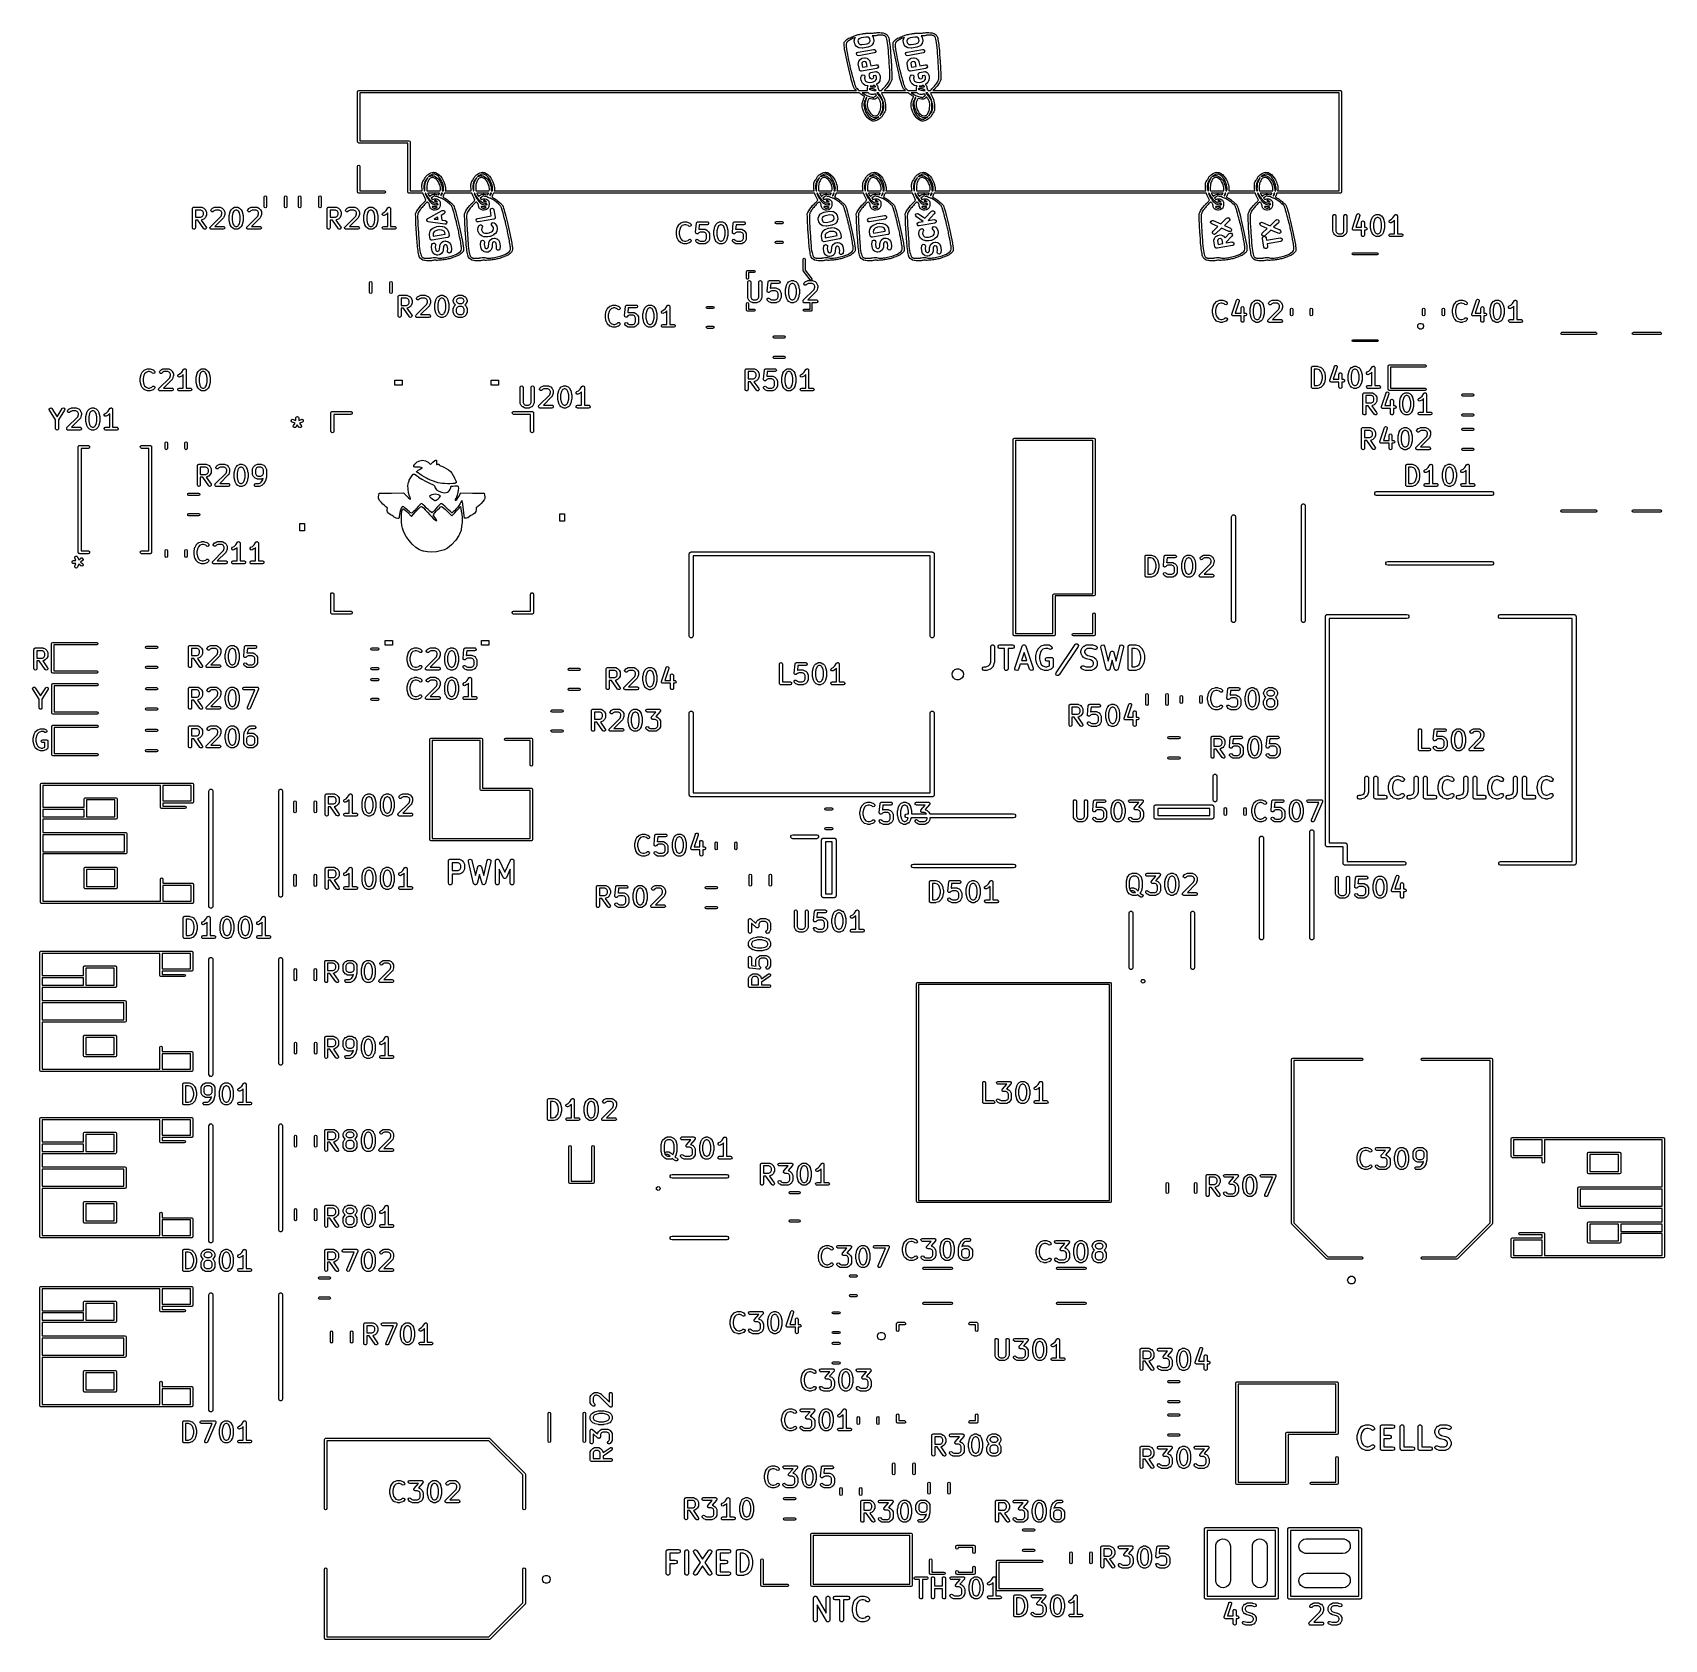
# Model space of a CAD drawing. Extents: x 106.7 to 191.3, y -141.1 to -57.8.
import ezdxf

# ---------------------------------------------------------------- set-up
doc = ezdxf.new("R2010")
doc.units = 0
doc.layers.add('BLACK', color=7, linetype='CONTINUOUS')

msp = doc.modelspace()

# ---------------------------------------------------------------- linework, layer by layer
at = {"layer": 'BLACK', "linetype": 'CONTINUOUS'}
for p, q in [((148.784, -58.3368), (148.791, -58.2717)), ((148.786, -58.4177), (148.784, -58.3368)), ((148.791, -58.2717), (148.793, -58.2578)), ((148.793, -58.2578), (148.806, -58.2316)), ((148.806, -58.2316), (148.832, -58.1981)), ((148.832, -58.1981), (148.867, -58.1608)), ((148.867, -58.1608), (148.908, -58.123)), ((148.889, -58.3423), (148.885, -58.4167)), ((148.906, -58.2824), (148.889, -58.3423)), ((148.936, -58.2368), (148.906, -58.2824)), ((148.908, -58.123), (148.951, -58.088)), ((148.937, -58.2354), (148.936, -58.2368)), ((148.989, -58.1899), (148.937, -58.2354)), ((148.951, -58.088), (148.993, -58.0591)), ((149.057, -58.144), (148.989, -58.1899)), ((148.993, -58.0591), (149.02, -58.0441)), ((149.02, -58.0441), (149.052, -58.0301)), ((149.052, -58.0301), (149.096, -58.0114)), ((149.137, -58.0998), (149.057, -58.144)), ((149.096, -58.0114), (149.149, -57.9901)), ((149.225, -58.0591), (149.137, -58.0998)), ((149.149, -57.9901), (149.204, -57.9685)), ((149.204, -57.9685), (149.223, -57.9613)), ((149.223, -57.9613), (149.277, -57.9405)), ((149.318, -58.024), (149.225, -58.0591)), ((149.277, -57.9405), (149.33, -57.9198)), ((149.312, -58.1817), (149.315, -58.16)), ((149.339, -58.3342), (149.312, -58.1817)), ((149.314, -58.138), (149.339, -58.0551)), ((149.315, -58.16), (149.314, -58.138)), ((149.361, -58.0108), (149.318, -58.024)), ((149.33, -57.9198), (149.376, -57.9012)), ((149.339, -58.0551), (149.348, -58.0424)), ((149.349, -58.3536), (149.339, -58.3342)), ((149.348, -58.0424), (149.352, -58.0276)), ((149.356, -58.3744), (149.349, -58.3536)), ((149.352, -58.0276), (149.365, -58.0098)), ((149.408, -58.4439), (149.356, -58.3744)), ((149.365, -58.0098), (149.361, -58.0108)), ((149.376, -57.9012), (149.41, -57.8867)), ((149.41, -57.8867), (149.419, -57.8827)), ((149.419, -57.8827), (149.46, -57.8678)), ((149.46, -57.8678), (149.515, -57.8539)), ((149.517, -58.1242), (149.503, -58.1708)), ((149.503, -58.1708), (149.523, -58.279)), ((149.515, -57.8539), (149.577, -57.8425)), ((149.556, -58.0688), (149.517, -58.1242)), ((149.523, -58.279), (149.552, -58.318)), ((149.552, -58.318), (149.607, -58.3568)), ((149.667, -58.0193), (149.556, -58.0688)), ((149.577, -57.8425), (149.58, -57.8421)), ((149.58, -57.8421), (149.619, -57.8358)), ((149.607, -58.3568), (149.728, -58.3653)), ((149.619, -57.8358), (149.622, -57.8337)), ((149.622, -57.8337), (149.707, -57.8188)), ((149.911, -57.9763), (149.667, -58.0193)), ((149.707, -57.8188), (149.734, -57.813)), ((149.728, -58.3653), (149.972, -58.3224)), ((149.734, -57.813), (149.755, -57.8076)), ((149.755, -57.8076), (149.796, -57.7991)), ((149.796, -57.7991), (149.851, -57.7911)), ((149.851, -57.7911), (149.885, -57.7874)), ((149.885, -57.7874), (149.889, -57.7867)), ((149.889, -57.7867), (149.89, -57.7869)), ((149.89, -57.7869), (149.916, -57.784)), ((150.032, -57.9849), (149.911, -57.9763)), ((149.916, -57.784), (149.987, -57.7781)), ((149.972, -58.3224), (150.083, -58.2729)), ((149.987, -57.7781), (150.058, -57.7738)), ((150.087, -58.0237), (150.032, -57.9849)), ((150.058, -57.7738), (150.126, -57.7714)), ((150.083, -58.2729), (150.122, -58.2175)), ((150.116, -58.0627), (150.087, -58.0237)), ((150.135, -58.1709), (150.116, -58.0627)), ((150.122, -58.2175), (150.135, -58.1709)), ((150.126, -57.7714), (150.185, -57.7712)), ((150.185, -57.7712), (150.22, -57.7727)), ((150.22, -57.7727), (150.299, -57.7726)), ((150.286, -58.3141), (150.224, -58.4038)), ((150.288, -57.9164), (150.243, -57.9131)), ((150.243, -57.9131), (150.283, -57.9673)), ((150.283, -57.9673), (150.29, -57.9881)), ((150.291, -58.2993), (150.286, -58.3141)), ((150.359, -57.9153), (150.288, -57.9164)), ((150.29, -57.9881), (150.3, -58.0075)), ((150.3, -58.2866), (150.291, -58.2993)), ((150.299, -57.7726), (150.352, -57.7644)), ((150.3, -58.0075), (150.327, -58.16)), ((150.324, -58.2037), (150.3, -58.2866)), ((150.327, -58.16), (150.324, -58.1817)), ((150.324, -58.1817), (150.324, -58.2037)), ((150.352, -57.7644), (150.39, -57.7582)), ((150.426, -57.908), (150.359, -57.9153)), ((150.39, -57.7582), (150.444, -57.7538)), ((150.484, -57.8947), (150.426, -57.908)), ((150.444, -57.7538), (150.507, -57.7511)), ((150.497, -57.8908), (150.484, -57.8947)), ((150.521, -57.884), (150.497, -57.8908)), ((150.507, -57.7511), (150.575, -57.7501)), ((150.544, -57.8797), (150.521, -57.884)), ((150.57, -57.8777), (150.544, -57.8797)), ((150.603, -57.8776), (150.57, -57.8777)), ((150.575, -57.7501), (150.603, -57.7504)), ((150.603, -57.7504), (150.644, -57.7509)), ((150.647, -57.8794), (150.603, -57.8776)), ((150.644, -57.7509), (150.709, -57.7535)), ((150.706, -57.8827), (150.647, -57.8794)), ((150.748, -57.8851), (150.706, -57.8827)), ((150.709, -57.7535), (150.765, -57.7578)), ((150.796, -57.8884), (150.748, -57.8851)), ((150.765, -57.7578), (150.807, -57.7639)), ((150.83, -57.8919), (150.796, -57.8884)), ((150.807, -57.7639), (150.808, -57.7641)), ((150.808, -57.7641), (150.893, -57.7887)), ((150.855, -57.8962), (150.83, -57.8919)), ((150.873, -57.902), (150.855, -57.8962)), ((150.888, -57.91), (150.873, -57.902)), ((150.905, -57.921), (150.888, -57.91)), ((150.893, -57.7887), (150.963, -57.8234)), ((150.912, -57.9266), (150.905, -57.921)), ((150.944, -57.9585), (150.912, -57.9266)), ((150.969, -57.9942), (150.944, -57.9585)), ((150.963, -57.8234), (151.018, -57.8694)), ((150.98, -58.0177), (150.969, -57.9942)), ((151.003, -58.0853), (150.98, -58.0177)), ((151.024, -58.1708), (151.003, -58.0853)), ((151.018, -57.8694), (151.06, -57.9275)), ((151.043, -58.2734), (151.024, -58.1708)), ((151.06, -58.3919), (151.043, -58.2734)), ((151.06, -57.9275), (151.073, -57.9549)), ((151.073, -58.5255), (151.06, -58.3919)), ((151.073, -57.9549), (151.086, -57.9916)), ((151.086, -57.9916), (151.1, -58.0451)), ((151.1, -58.0451), (151.114, -58.1127)), ((151.114, -58.1127), (151.128, -58.1916)), ((151.128, -58.1916), (151.141, -58.2792)), ((151.141, -58.2792), (151.154, -58.3726)), ((151.154, -58.3726), (151.166, -58.4692)), ((151.324, -58.3368), (151.331, -58.2717)), ((151.326, -58.4177), (151.324, -58.3368)), ((151.331, -58.2717), (151.333, -58.2578)), ((151.333, -58.2578), (151.346, -58.2316)), ((151.346, -58.2316), (151.372, -58.1981)), ((151.372, -58.1981), (151.407, -58.1608)), ((151.407, -58.1608), (151.448, -58.123)), ((151.429, -58.3423), (151.425, -58.4167)), ((151.446, -58.2824), (151.429, -58.3423)), ((151.476, -58.2368), (151.446, -58.2824)), ((151.448, -58.123), (151.491, -58.088)), ((151.477, -58.2354), (151.476, -58.2368)), ((151.529, -58.1899), (151.477, -58.2354)), ((151.491, -58.088), (151.533, -58.0591)), ((151.597, -58.144), (151.529, -58.1899)), ((151.533, -58.0591), (151.56, -58.0441)), ((151.56, -58.0441), (151.592, -58.0301)), ((151.592, -58.0301), (151.636, -58.0114)), ((151.677, -58.0998), (151.597, -58.144)), ((151.636, -58.0114), (151.689, -57.9901)), ((151.765, -58.0591), (151.677, -58.0998)), ((151.689, -57.9901), (151.744, -57.9685)), ((151.744, -57.9685), (151.763, -57.9613)), ((151.763, -57.9613), (151.817, -57.9405)), ((151.858, -58.024), (151.765, -58.0591)), ((151.817, -57.9405), (151.87, -57.9198)), ((151.852, -58.1817), (151.855, -58.16)), ((151.879, -58.3342), (151.852, -58.1817)), ((151.854, -58.138), (151.879, -58.0551)), ((151.855, -58.16), (151.854, -58.138)), ((151.901, -58.0108), (151.858, -58.024)), ((151.87, -57.9198), (151.916, -57.9012)), ((151.879, -58.0551), (151.888, -58.0424)), ((151.889, -58.3536), (151.879, -58.3342)), ((151.888, -58.0424), (151.892, -58.0276)), ((151.896, -58.3744), (151.889, -58.3536)), ((151.892, -58.0276), (151.905, -58.0098)), ((151.948, -58.4439), (151.896, -58.3744)), ((151.905, -58.0098), (151.901, -58.0108)), ((151.916, -57.9012), (151.95, -57.8867)), ((151.95, -57.8867), (151.959, -57.8827)), ((151.959, -57.8827), (152, -57.8678)), ((152, -57.8678), (152.055, -57.8539)), ((152.057, -58.1242), (152.043, -58.1708)), ((152.043, -58.1708), (152.063, -58.279)), ((152.055, -57.8539), (152.117, -57.8425)), ((152.096, -58.0688), (152.057, -58.1242)), ((152.063, -58.279), (152.091, -58.318)), ((152.091, -58.318), (152.147, -58.3568)), ((152.207, -58.0193), (152.096, -58.0688)), ((152.117, -57.8425), (152.12, -57.8421)), ((152.12, -57.8421), (152.159, -57.8358)), ((152.147, -58.3568), (152.268, -58.3653)), ((152.159, -57.8358), (152.162, -57.8337)), ((152.162, -57.8337), (152.247, -57.8188)), ((152.451, -57.9763), (152.207, -58.0193)), ((152.247, -57.8188), (152.274, -57.813)), ((152.268, -58.3653), (152.512, -58.3224)), ((152.274, -57.813), (152.295, -57.8076)), ((152.295, -57.8076), (152.336, -57.7991)), ((152.336, -57.7991), (152.391, -57.7911)), ((152.391, -57.7911), (152.425, -57.7874)), ((152.425, -57.7874), (152.429, -57.7867)), ((152.429, -57.7867), (152.43, -57.7869)), ((152.43, -57.7869), (152.456, -57.784)), ((152.572, -57.9849), (152.451, -57.9763)), ((152.456, -57.784), (152.527, -57.7781)), ((152.512, -58.3224), (152.623, -58.2729)), ((152.527, -57.7781), (152.598, -57.7738)), ((152.627, -58.0237), (152.572, -57.9849)), ((152.598, -57.7738), (152.666, -57.7714)), ((152.623, -58.2729), (152.662, -58.2175)), ((152.656, -58.0627), (152.627, -58.0237)), ((152.675, -58.1709), (152.656, -58.0627)), ((152.662, -58.2175), (152.675, -58.1709)), ((152.666, -57.7714), (152.725, -57.7712)), ((152.725, -57.7712), (152.76, -57.7727)), ((152.76, -57.7727), (152.839, -57.7726)), ((152.826, -58.3141), (152.764, -58.4038)), ((152.828, -57.9164), (152.783, -57.9131)), ((152.783, -57.9131), (152.823, -57.9673)), ((152.823, -57.9673), (152.83, -57.9881)), ((152.831, -58.2993), (152.826, -58.3141)), ((152.899, -57.9153), (152.828, -57.9164)), ((152.83, -57.9881), (152.84, -58.0075)), ((152.84, -58.2866), (152.831, -58.2993)), ((152.839, -57.7726), (152.892, -57.7644)), ((152.84, -58.0075), (152.867, -58.16)), ((152.864, -58.2037), (152.84, -58.2866)), ((152.867, -58.16), (152.864, -58.1817)), ((152.864, -58.1817), (152.864, -58.2037)), ((152.892, -57.7644), (152.93, -57.7582)), ((152.966, -57.908), (152.899, -57.9153)), ((152.93, -57.7582), (152.984, -57.7538)), ((153.024, -57.8947), (152.966, -57.908)), ((152.984, -57.7538), (153.047, -57.7511)), ((153.037, -57.8908), (153.024, -57.8947)), ((153.061, -57.884), (153.037, -57.8908)), ((153.047, -57.7511), (153.115, -57.7501)), ((153.084, -57.8797), (153.061, -57.884)), ((153.11, -57.8777), (153.084, -57.8797)), ((153.143, -57.8776), (153.11, -57.8777)), ((153.115, -57.7501), (153.143, -57.7504)), ((153.143, -57.7504), (153.184, -57.7509)), ((153.187, -57.8794), (153.143, -57.8776)), ((153.184, -57.7509), (153.249, -57.7535)), ((153.246, -57.8827), (153.187, -57.8794)), ((153.288, -57.8851), (153.246, -57.8827)), ((153.249, -57.7535), (153.305, -57.7578)), ((153.336, -57.8884), (153.288, -57.8851)), ((153.305, -57.7578), (153.347, -57.7639)), ((153.37, -57.8919), (153.336, -57.8884)), ((153.347, -57.7639), (153.348, -57.7641)), ((153.348, -57.7641), (153.433, -57.7887)), ((153.395, -57.8962), (153.37, -57.8919)), ((153.413, -57.902), (153.395, -57.8962)), ((153.428, -57.91), (153.413, -57.902)), ((153.445, -57.921), (153.428, -57.91)), ((153.433, -57.7887), (153.503, -57.8234)), ((153.452, -57.9266), (153.445, -57.921)), ((153.484, -57.9585), (153.452, -57.9266)), ((153.509, -57.9942), (153.484, -57.9585)), ((153.503, -57.8234), (153.558, -57.8694)), ((153.52, -58.0177), (153.509, -57.9942)), ((153.543, -58.0853), (153.52, -58.0177)), ((153.564, -58.1708), (153.543, -58.0853)), ((153.558, -57.8694), (153.6, -57.9275)), ((153.583, -58.2734), (153.564, -58.1708)), ((153.6, -58.3919), (153.583, -58.2734)), ((153.6, -57.9275), (153.613, -57.9549)), ((153.613, -58.5255), (153.6, -58.3919)), ((153.613, -57.9549), (153.626, -57.9916)), ((153.626, -57.9916), (153.64, -58.0451)), ((153.64, -58.0451), (153.654, -58.1127)), ((153.654, -58.1127), (153.668, -58.1916)), ((153.668, -58.1916), (153.681, -58.2792)), ((153.681, -58.2792), (153.694, -58.3726)), ((153.694, -58.3726), (153.706, -58.4692)), ((148.796, -58.5129), (148.786, -58.4177)), ((148.813, -58.6207), (148.796, -58.5129)), ((148.822, -58.6701), (148.813, -58.6207)), ((148.854, -58.8335), (148.822, -58.6701)), ((148.886, -58.9977), (148.854, -58.8335)), ((148.885, -58.4167), (148.886, -58.4355)), ((148.886, -58.4355), (148.888, -58.4622)), ((148.92, -59.1613), (148.886, -58.9977)), ((148.888, -58.4622), (148.895, -58.5054)), ((148.895, -58.5054), (148.904, -58.5625)), ((148.904, -58.5625), (148.915, -58.6308)), ((148.915, -58.6308), (148.928, -58.7076)), ((148.955, -59.3229), (148.92, -59.1613)), ((148.928, -58.7076), (148.943, -58.7902)), ((148.943, -58.7902), (148.959, -58.876)), ((148.959, -58.876), (148.959, -58.88)), ((148.959, -58.88), (148.981, -58.9951)), ((148.981, -58.9951), (149, -59.094)), ((149, -59.094), (149.016, -59.1795)), ((149.016, -59.1795), (149.031, -59.2547)), ((149.42, -58.4529), (149.408, -58.4439)), ((149.43, -58.4652), (149.42, -58.4529)), ((149.519, -58.528), (149.43, -58.4652)), ((149.432, -58.838), (149.458, -58.7851)), ((149.443, -58.896), (149.432, -58.838)), ((149.485, -58.9369), (149.443, -58.896)), ((149.458, -58.7851), (149.51, -58.7575)), ((149.543, -58.9451), (149.485, -58.9369)), ((149.51, -58.7575), (150.311, -58.6163)), ((149.544, -58.5354), (149.519, -58.528)), ((149.523, -59.3196), (149.547, -59.2367)), ((150.344, -58.8039), (149.543, -58.9451)), ((149.567, -58.545), (149.544, -58.5354)), ((149.547, -59.2367), (149.556, -59.224)), ((149.556, -59.224), (149.561, -59.2092)), ((149.561, -59.2092), (149.592, -59.1644)), ((149.726, -58.5562), (149.567, -58.545)), ((149.592, -59.1644), (149.604, -59.1551)), ((149.604, -59.1551), (149.613, -59.1425)), ((149.613, -59.1425), (149.683, -59.0909)), ((149.683, -59.0909), (149.704, -59.0839)), ((149.704, -59.0839), (149.723, -59.0736)), ((149.723, -59.0736), (149.838, -59.0535)), ((149.738, -58.5533), (149.726, -58.5562)), ((149.75, -58.555), (149.738, -58.5533)), ((150.016, -58.5079), (149.75, -58.555)), ((149.848, -59.245), (149.778, -59.2573)), ((149.838, -59.0535), (149.859, -59.0565)), ((149.895, -59.2588), (149.848, -59.245)), ((149.859, -59.0565), (149.881, -59.056)), ((149.881, -59.056), (149.964, -59.0807)), ((149.964, -59.0807), (149.977, -59.0894)), ((149.977, -59.0894), (149.992, -59.0939)), ((149.992, -59.0939), (150.036, -59.1253)), ((150.027, -58.5024), (150.016, -58.5079)), ((150.039, -58.5011), (150.027, -58.5024)), ((150.036, -59.1253), (150.046, -59.1377)), ((150.184, -58.4361), (150.039, -58.5011)), ((150.046, -59.1377), (150.058, -59.1466)), ((150.058, -59.1466), (150.11, -59.2161)), ((150.11, -59.2161), (150.117, -59.2369)), ((150.117, -59.2369), (150.127, -59.2563)), ((150.203, -58.4191), (150.184, -58.4361)), ((150.224, -58.4038), (150.203, -58.4191)), ((150.311, -58.6163), (150.369, -58.6245)), ((150.396, -58.7763), (150.344, -58.8039)), ((150.369, -58.6245), (150.411, -58.6654)), ((150.422, -58.7234), (150.396, -58.7763)), ((150.411, -58.6654), (150.422, -58.7234)), ((151.084, -58.673), (151.073, -58.5255)), ((151.085, -58.6868), (151.084, -58.673)), ((151.09, -58.764), (151.085, -58.6868)), ((151.095, -58.8546), (151.09, -58.764)), ((151.102, -58.9535), (151.095, -58.8546)), ((151.109, -59.0556), (151.102, -58.9535)), ((151.116, -59.156), (151.109, -59.0556)), ((151.123, -59.2494), (151.116, -59.156)), ((151.166, -58.4692), (151.176, -58.5662)), ((151.176, -58.5662), (151.184, -58.661)), ((151.184, -58.661), (151.19, -58.7508)), ((151.19, -58.7508), (151.192, -58.7903)), ((151.192, -58.7903), (151.195, -58.855)), ((151.195, -58.855), (151.2, -58.9317)), ((151.2, -58.9317), (151.206, -59.0128)), ((151.206, -59.0128), (151.213, -59.091)), ((151.213, -59.091), (151.217, -59.1322)), ((151.217, -59.1322), (151.221, -59.1751)), ((151.221, -59.1751), (151.225, -59.2187)), ((151.225, -59.2187), (151.229, -59.2648)), ((151.336, -58.5129), (151.326, -58.4177)), ((151.353, -58.6207), (151.336, -58.5129)), ((151.362, -58.6701), (151.353, -58.6207)), ((151.394, -58.8335), (151.362, -58.6701)), ((151.426, -58.9977), (151.394, -58.8335)), ((151.425, -58.4167), (151.426, -58.4355)), ((151.426, -58.4355), (151.428, -58.4622)), ((151.46, -59.1613), (151.426, -58.9977)), ((151.428, -58.4622), (151.435, -58.5054)), ((151.435, -58.5054), (151.444, -58.5625)), ((151.444, -58.5625), (151.455, -58.6308)), ((151.455, -58.6308), (151.468, -58.7076)), ((151.495, -59.3229), (151.46, -59.1613)), ((151.468, -58.7076), (151.483, -58.7902)), ((151.483, -58.7902), (151.499, -58.876)), ((151.499, -58.876), (151.499, -58.88)), ((151.499, -58.88), (151.521, -58.9951)), ((151.521, -58.9951), (151.54, -59.094)), ((151.54, -59.094), (151.556, -59.1795)), ((151.556, -59.1795), (151.571, -59.2547)), ((151.96, -58.4529), (151.948, -58.4439)), ((151.97, -58.4652), (151.96, -58.4529)), ((152.059, -58.528), (151.97, -58.4652)), ((151.972, -58.838), (151.998, -58.7851)), ((151.983, -58.896), (151.972, -58.838)), ((152.025, -58.9369), (151.983, -58.896)), ((151.998, -58.7851), (152.05, -58.7575)), ((152.083, -58.9451), (152.025, -58.9369)), ((152.05, -58.7575), (152.851, -58.6163)), ((152.084, -58.5354), (152.059, -58.528)), ((152.063, -59.3196), (152.087, -59.2367)), ((152.884, -58.8039), (152.083, -58.9451)), ((152.107, -58.545), (152.084, -58.5354)), ((152.087, -59.2367), (152.096, -59.224)), ((152.096, -59.224), (152.101, -59.2092)), ((152.101, -59.2092), (152.132, -59.1644)), ((152.266, -58.5562), (152.107, -58.545)), ((152.132, -59.1644), (152.144, -59.1551)), ((152.144, -59.1551), (152.153, -59.1425)), ((152.153, -59.1425), (152.223, -59.0909)), ((152.223, -59.0909), (152.244, -59.0839)), ((152.244, -59.0839), (152.263, -59.0736)), ((152.263, -59.0736), (152.378, -59.0535)), ((152.278, -58.5533), (152.266, -58.5562)), ((152.29, -58.555), (152.278, -58.5533)), ((152.556, -58.5079), (152.29, -58.555)), ((152.388, -59.245), (152.318, -59.2573)), ((152.378, -59.0535), (152.399, -59.0565)), ((152.435, -59.2588), (152.388, -59.245)), ((152.399, -59.0565), (152.421, -59.056)), ((152.421, -59.056), (152.504, -59.0807)), ((152.504, -59.0807), (152.517, -59.0894)), ((152.517, -59.0894), (152.532, -59.0939)), ((152.532, -59.0939), (152.576, -59.1253)), ((152.567, -58.5024), (152.556, -58.5079)), ((152.579, -58.5011), (152.567, -58.5024)), ((152.576, -59.1253), (152.586, -59.1377)), ((152.724, -58.4361), (152.579, -58.5011)), ((152.586, -59.1377), (152.598, -59.1466)), ((152.598, -59.1466), (152.65, -59.2161)), ((152.65, -59.2161), (152.657, -59.2369)), ((152.657, -59.2369), (152.667, -59.2563)), ((152.743, -58.4191), (152.724, -58.4361)), ((152.764, -58.4038), (152.743, -58.4191)), ((152.851, -58.6163), (152.909, -58.6245)), ((152.936, -58.7763), (152.884, -58.8039)), ((152.909, -58.6245), (152.951, -58.6654)), ((152.962, -58.7234), (152.936, -58.7763)), ((152.951, -58.6654), (152.962, -58.7234)), ((153.624, -58.673), (153.613, -58.5255)), ((153.625, -58.6868), (153.624, -58.673)), ((153.63, -58.764), (153.625, -58.6868)), ((153.635, -58.8546), (153.63, -58.764)), ((153.642, -58.9535), (153.635, -58.8546)), ((153.649, -59.0556), (153.642, -58.9535)), ((153.656, -59.156), (153.649, -59.0556)), ((153.663, -59.2494), (153.656, -59.156)), ((153.706, -58.4692), (153.716, -58.5662)), ((153.716, -58.5662), (153.724, -58.661)), ((153.724, -58.661), (153.73, -58.7508)), ((153.73, -58.7508), (153.732, -58.7903)), ((153.732, -58.7903), (153.735, -58.855)), ((153.735, -58.855), (153.74, -58.9317)), ((153.74, -58.9317), (153.746, -59.0128)), ((153.746, -59.0128), (153.753, -59.091)), ((153.753, -59.091), (153.757, -59.1322)), ((153.757, -59.1322), (153.761, -59.1751)), ((153.761, -59.1751), (153.765, -59.2187)), ((153.765, -59.2187), (153.769, -59.2648)), ((148.989, -59.4814), (148.955, -59.3229)), ((149.024, -59.6352), (148.989, -59.4814)), ((149.059, -59.7832), (149.024, -59.6352)), ((149.031, -59.2547), (149.045, -59.3225)), ((149.045, -59.3225), (149.059, -59.3858)), ((149.059, -59.3858), (149.073, -59.4476)), ((149.093, -59.9239), (149.059, -59.7832)), ((149.073, -59.4476), (149.088, -59.5108)), ((149.088, -59.5108), (149.104, -59.5784)), ((149.126, -60.0561), (149.093, -59.9239)), ((149.104, -59.5784), (149.123, -59.6533)), ((149.123, -59.6533), (149.145, -59.7385)), ((149.157, -60.1783), (149.126, -60.0561)), ((149.145, -59.7385), (149.15, -59.7606)), ((149.15, -59.7606), (149.181, -59.8797)), ((149.181, -59.8797), (149.207, -59.9821)), ((149.207, -59.9821), (149.23, -60.0701)), ((149.23, -60.0701), (149.251, -60.1459)), ((149.52, -59.3633), (149.523, -59.3416)), ((149.574, -59.6683), (149.52, -59.3633)), ((149.523, -59.3416), (149.523, -59.3196)), ((149.581, -59.6816), (149.574, -59.6683)), ((149.584, -59.6964), (149.581, -59.6816)), ((149.595, -59.7069), (149.584, -59.6964)), ((149.602, -59.7202), (149.595, -59.7069)), ((149.615, -59.7269), (149.602, -59.7202)), ((149.626, -59.7373), (149.615, -59.7269)), ((149.641, -59.7394), (149.626, -59.7373)), ((149.655, -59.7461), (149.641, -59.7394)), ((149.669, -59.7434), (149.655, -59.7461)), ((149.657, -60.082), (149.682, -59.999)), ((149.658, -60.1039), (149.657, -60.082)), ((149.684, -59.7455), (149.669, -59.7434)), ((149.682, -59.999), (149.715, -59.9505)), ((150.485, -59.6044), (149.684, -59.7455)), ((149.726, -59.3058), (149.712, -59.3524)), ((149.712, -59.3524), (149.745, -59.5414)), ((149.715, -59.9505), (149.771, -59.931)), ((149.739, -59.2863), (149.726, -59.3058)), ((149.778, -59.2573), (149.739, -59.2863)), ((149.745, -59.5414), (149.977, -59.5005)), ((149.771, -59.931), (149.827, -59.9477)), ((149.827, -59.9477), (149.863, -59.9945)), ((149.865, -60.0533), (149.846, -60.1147)), ((149.863, -59.9945), (149.865, -60.0533)), ((149.915, -59.2725), (149.895, -59.2588)), ((149.944, -59.3115), (149.915, -59.2725)), ((149.977, -59.5005), (149.944, -59.3115)), ((150.091, -59.9009), (150.098, -59.8873)), ((150.094, -59.9157), (150.091, -59.9009)), ((150.092, -59.9307), (150.094, -59.9157)), ((150.119, -60.0831), (150.092, -59.9307)), ((150.098, -59.8873), (150.1, -59.8724)), ((150.1, -59.8724), (150.111, -59.8615)), ((150.111, -59.8615), (150.117, -59.848)), ((150.117, -59.848), (150.131, -59.8409)), ((150.146, -60.1351), (150.119, -60.0831)), ((150.127, -59.2563), (150.164, -59.4675)), ((150.131, -59.8409), (150.141, -59.83)), ((150.141, -59.83), (150.156, -59.8274)), ((150.156, -59.8274), (150.169, -59.8203)), ((150.164, -59.4675), (150.452, -59.4168)), ((150.169, -59.8203), (150.436, -59.7733)), ((150.427, -59.9683), (150.296, -59.9914)), ((150.296, -59.9914), (150.306, -60.0501)), ((150.306, -60.0501), (150.298, -60.1084)), ((150.465, -60.0379), (150.427, -59.9683)), ((150.436, -59.7733), (150.444, -59.7743)), ((150.444, -59.7743), (150.451, -59.7718)), ((150.451, -59.7718), (150.472, -59.7784)), ((150.452, -59.4168), (150.51, -59.425)), ((150.46, -60.1672), (150.473, -60.0837)), ((150.473, -60.0837), (150.465, -60.0379)), ((150.472, -59.7784), (150.494, -59.7815)), ((150.537, -59.5768), (150.485, -59.6044)), ((150.494, -59.7815), (150.5, -59.7868)), ((150.5, -59.7868), (150.507, -59.7891)), ((150.507, -59.7891), (150.552, -59.8205)), ((150.51, -59.425), (150.552, -59.4659)), ((150.563, -59.5238), (150.537, -59.5768)), ((150.552, -59.4659), (150.563, -59.5238)), ((150.552, -59.8205), (150.565, -59.838)), ((150.565, -59.838), (150.581, -59.8531)), ((150.581, -59.8531), (150.639, -59.9608)), ((150.639, -59.9608), (150.642, -59.9759)), ((150.642, -59.9759), (150.65, -59.9896)), ((150.65, -59.9896), (150.663, -60.0658)), ((150.663, -60.0658), (150.661, -60.0811)), ((150.661, -60.0811), (150.663, -60.0963)), ((151.124, -59.2658), (151.123, -59.2494)), ((151.13, -59.3617), (151.124, -59.2658)), ((151.137, -59.4641), (151.13, -59.3617)), ((151.143, -59.568), (151.137, -59.4641)), ((151.149, -59.668), (151.143, -59.568)), ((151.153, -59.7589), (151.149, -59.668)), ((151.157, -59.8356), (151.153, -59.7589)), ((151.154, -60.1425), (151.16, -60.0878)), ((151.157, -59.8519), (151.157, -59.8356)), ((151.16, -59.9455), (151.157, -59.8519)), ((151.162, -60.0231), (151.16, -59.9455)), ((151.16, -60.0878), (151.162, -60.0231)), ((151.229, -59.2648), (151.232, -59.3153)), ((151.232, -59.3153), (151.235, -59.3718)), ((151.235, -59.3718), (151.239, -59.4362)), ((151.239, -59.4362), (151.242, -59.5103)), ((151.242, -59.5103), (151.246, -59.5958)), ((151.246, -59.5958), (151.25, -59.6945)), ((151.25, -59.6945), (151.254, -59.8082)), ((151.254, -59.8082), (151.259, -59.9387)), ((151.259, -59.9387), (151.261, -60.0163)), ((151.261, -60.0163), (151.267, -60.1775)), ((151.529, -59.4814), (151.495, -59.3229)), ((151.564, -59.6352), (151.529, -59.4814)), ((151.599, -59.7832), (151.564, -59.6352)), ((151.571, -59.2547), (151.585, -59.3225)), ((151.585, -59.3225), (151.599, -59.3858)), ((151.599, -59.3858), (151.613, -59.4476)), ((151.633, -59.9239), (151.599, -59.7832)), ((151.613, -59.4476), (151.628, -59.5108)), ((151.628, -59.5108), (151.644, -59.5784)), ((151.666, -60.0561), (151.633, -59.9239)), ((151.644, -59.5784), (151.663, -59.6533)), ((151.663, -59.6533), (151.685, -59.7385)), ((151.697, -60.1783), (151.666, -60.0561)), ((151.685, -59.7385), (151.69, -59.7606)), ((151.69, -59.7606), (151.721, -59.8797)), ((151.721, -59.8797), (151.747, -59.9821)), ((151.747, -59.9821), (151.77, -60.0701)), ((151.77, -60.0701), (151.791, -60.1459)), ((152.06, -59.3633), (152.063, -59.3416)), ((152.114, -59.6683), (152.06, -59.3633)), ((152.063, -59.3416), (152.063, -59.3196)), ((152.121, -59.6816), (152.114, -59.6683)), ((152.124, -59.6964), (152.121, -59.6816)), ((152.135, -59.7069), (152.124, -59.6964)), ((152.142, -59.7202), (152.135, -59.7069)), ((152.155, -59.7269), (152.142, -59.7202)), ((152.166, -59.7373), (152.155, -59.7269)), ((152.181, -59.7394), (152.166, -59.7373)), ((152.195, -59.7461), (152.181, -59.7394)), ((152.209, -59.7434), (152.195, -59.7461)), ((152.197, -60.082), (152.222, -59.999)), ((152.198, -60.1039), (152.197, -60.082)), ((152.224, -59.7455), (152.209, -59.7434)), ((152.222, -59.999), (152.255, -59.9505)), ((153.025, -59.6044), (152.224, -59.7455)), ((152.266, -59.3058), (152.252, -59.3524)), ((152.252, -59.3524), (152.285, -59.5414)), ((152.255, -59.9505), (152.311, -59.931)), ((152.279, -59.2863), (152.266, -59.3058)), ((152.318, -59.2573), (152.279, -59.2863)), ((152.285, -59.5414), (152.517, -59.5005)), ((152.311, -59.931), (152.367, -59.9477)), ((152.367, -59.9477), (152.403, -59.9945)), ((152.405, -60.0533), (152.386, -60.1147)), ((152.403, -59.9945), (152.405, -60.0533)), ((152.455, -59.2725), (152.435, -59.2588)), ((152.483, -59.3115), (152.455, -59.2725)), ((152.517, -59.5005), (152.483, -59.3115)), ((152.631, -59.9009), (152.638, -59.8873)), ((152.634, -59.9157), (152.631, -59.9009)), ((152.632, -59.9307), (152.634, -59.9157)), ((152.659, -60.0831), (152.632, -59.9307)), ((152.638, -59.8873), (152.64, -59.8724)), ((152.64, -59.8724), (152.651, -59.8615)), ((152.651, -59.8615), (152.657, -59.848)), ((152.657, -59.848), (152.671, -59.8409)), ((152.686, -60.1351), (152.659, -60.0831)), ((152.667, -59.2563), (152.704, -59.4675)), ((152.671, -59.8409), (152.681, -59.83)), ((152.681, -59.83), (152.696, -59.8274)), ((152.696, -59.8274), (152.709, -59.8203)), ((152.704, -59.4675), (152.992, -59.4168)), ((152.709, -59.8203), (152.976, -59.7733)), ((152.967, -59.9683), (152.836, -59.9914)), ((152.836, -59.9914), (152.846, -60.0501)), ((152.846, -60.0501), (152.838, -60.1084)), ((153.005, -60.0379), (152.967, -59.9683)), ((152.976, -59.7733), (152.984, -59.7743)), ((152.984, -59.7743), (152.991, -59.7718)), ((152.991, -59.7718), (153.012, -59.7784)), ((152.992, -59.4168), (153.05, -59.425)), ((153, -60.1672), (153.013, -60.0837)), ((153.013, -60.0837), (153.005, -60.0379)), ((153.012, -59.7784), (153.034, -59.7815)), ((153.077, -59.5768), (153.025, -59.6044)), ((153.034, -59.7815), (153.04, -59.7868)), ((153.04, -59.7868), (153.047, -59.7891)), ((153.047, -59.7891), (153.092, -59.8205)), ((153.05, -59.425), (153.092, -59.4659)), ((153.103, -59.5238), (153.077, -59.5768)), ((153.092, -59.4659), (153.103, -59.5238)), ((153.092, -59.8205), (153.105, -59.838)), ((153.105, -59.838), (153.121, -59.8531)), ((153.121, -59.8531), (153.179, -59.9608)), ((153.179, -59.9608), (153.182, -59.9759)), ((153.182, -59.9759), (153.19, -59.9896)), ((153.19, -59.9896), (153.203, -60.0658)), ((153.203, -60.0658), (153.201, -60.0811)), ((153.201, -60.0811), (153.203, -60.0963)), ((153.664, -59.2658), (153.663, -59.2494)), ((153.67, -59.3617), (153.664, -59.2658)), ((153.677, -59.4641), (153.67, -59.3617)), ((153.683, -59.568), (153.677, -59.4641)), ((153.689, -59.668), (153.683, -59.568)), ((153.693, -59.7589), (153.689, -59.668)), ((153.697, -59.8356), (153.693, -59.7589)), ((153.694, -60.1425), (153.7, -60.0878)), ((153.697, -59.8519), (153.697, -59.8356)), ((153.7, -59.9455), (153.697, -59.8519)), ((153.702, -60.0231), (153.7, -59.9455)), ((153.7, -60.0878), (153.702, -60.0231)), ((153.769, -59.2648), (153.772, -59.3153)), ((153.772, -59.3153), (153.775, -59.3718)), ((153.775, -59.3718), (153.779, -59.4362)), ((153.779, -59.4362), (153.782, -59.5103)), ((153.782, -59.5103), (153.786, -59.5958)), ((153.786, -59.5958), (153.79, -59.6945)), ((153.79, -59.6945), (153.794, -59.8082)), ((153.794, -59.8082), (153.799, -59.9387)), ((153.799, -59.9387), (153.801, -60.0163)), ((153.801, -60.0163), (153.807, -60.1775)), ((123.547, -60.8136), (123.565, -60.7712)), ((123.547, -63.4136), (123.547, -60.8136)), ((123.565, -60.7712), (123.607, -60.7536)), ((123.607, -60.7536), (149.426, -60.7536)), ((149.567, -60.8736), (123.667, -60.8736)), ((123.667, -60.8736), (123.667, -63.3536)), ((149.188, -60.2894), (149.157, -60.1783)), ((149.216, -60.3879), (149.188, -60.2894)), ((149.242, -60.4725), (149.216, -60.3879)), ((149.265, -60.5418), (149.242, -60.4725)), ((149.251, -60.1459), (149.269, -60.2119)), ((149.286, -60.5946), (149.265, -60.5418)), ((149.269, -60.2119), (149.285, -60.2703)), ((149.285, -60.2703), (149.301, -60.3233)), ((149.303, -60.6296), (149.286, -60.5946)), ((149.301, -60.3233), (149.316, -60.3733)), ((149.309, -60.6377), (149.303, -60.6296)), ((149.331, -60.6635), (149.309, -60.6377)), ((149.316, -60.3733), (149.331, -60.4225)), ((149.331, -60.4225), (149.337, -60.4389)), ((149.365, -60.6974), (149.331, -60.6635)), ((149.337, -60.4389), (149.355, -60.4927)), ((149.355, -60.4927), (149.369, -60.5322)), ((149.407, -60.7369), (149.365, -60.6974)), ((149.369, -60.5322), (149.382, -60.5616)), ((149.382, -60.5616), (149.396, -60.5851)), ((149.396, -60.5851), (149.413, -60.607)), ((149.426, -60.7536), (149.407, -60.7369)), ((149.413, -60.607), (149.435, -60.6317)), ((149.435, -60.6317), (149.436, -60.6328)), ((149.436, -60.6328), (149.514, -60.7098)), ((149.514, -60.7098), (149.565, -60.7536)), ((149.565, -60.7536), (149.995, -60.7536)), ((149.596, -60.8964), (149.567, -60.8736)), ((149.609, -60.9053), (149.596, -60.8964)), ((149.657, -60.9388), (149.609, -60.9053)), ((149.655, -60.1257), (149.658, -60.1039)), ((149.675, -60.24), (149.655, -60.1257)), ((149.709, -60.9737), (149.657, -60.9388)), ((149.682, -60.2537), (149.675, -60.24)), ((149.685, -60.2688), (149.682, -60.2537)), ((149.743, -60.3765), (149.685, -60.2688)), ((149.724, -60.8736), (149.802, -60.9246)), ((150.038, -60.8736), (149.724, -60.8736)), ((149.759, -60.3916), (149.743, -60.3765)), ((149.772, -60.4091), (149.759, -60.3916)), ((149.862, -60.4719), (149.772, -60.4091)), ((149.802, -60.9246), (149.898, -60.9777)), ((149.846, -60.1147), (149.86, -60.1917)), ((149.86, -60.1917), (149.9, -60.266)), ((149.877, -60.4764), (149.862, -60.4719)), ((149.889, -60.4852), (149.877, -60.4764)), ((149.972, -60.5099), (149.889, -60.4852)), ((149.9, -60.266), (149.959, -60.307)), ((149.959, -60.307), (150.017, -60.3243)), ((149.983, -60.5096), (149.972, -60.5099)), ((149.993, -60.5136), (149.983, -60.5096)), ((150.027, -60.516), (149.993, -60.5136)), ((149.994, -60.7064), (149.999, -60.617)), ((149.994, -60.7459), (149.994, -60.7064)), ((149.995, -60.7536), (149.994, -60.7459)), ((149.999, -60.617), (150.015, -60.5431)), ((150.015, -60.5431), (150.027, -60.516)), ((150.017, -60.3243), (150.154, -60.334)), ((150.059, -60.8946), (150.038, -60.8736)), ((150.084, -60.9151), (150.059, -60.8946)), ((150.136, -60.9455), (150.084, -60.9151)), ((150.095, -60.6727), (150.092, -60.6787)), ((150.092, -60.6787), (150.101, -60.6847)), ((150.112, -60.6615), (150.095, -60.6727)), ((150.101, -60.6847), (150.125, -60.694)), ((150.141, -60.6515), (150.112, -60.6615)), ((150.125, -60.694), (150.127, -60.6945)), ((150.127, -60.6945), (150.16, -60.7052)), ((150.142, -60.5241), (150.141, -60.5287)), ((150.141, -60.5287), (150.151, -60.5348)), ((150.176, -60.6443), (150.141, -60.6515)), ((150.152, -60.5248), (150.142, -60.5241)), ((150.199, -60.1609), (150.146, -60.1351)), ((150.151, -60.5348), (150.178, -60.5418)), ((150.164, -60.522), (150.152, -60.5248)), ((150.154, -60.334), (150.245, -60.3179)), ((150.16, -60.7052), (150.193, -60.7143)), ((150.175, -60.5236), (150.164, -60.522)), ((150.29, -60.5034), (150.175, -60.5236)), ((150.211, -60.6415), (150.176, -60.6443)), ((150.178, -60.5418), (150.211, -60.5475)), ((150.193, -60.7143), (150.24, -60.7276)), ((150.257, -60.1507), (150.199, -60.1609)), ((150.211, -60.5475), (150.221, -60.5491)), ((150.233, -60.6425), (150.211, -60.6415)), ((150.221, -60.5491), (150.26, -60.5544)), ((150.264, -60.6485), (150.233, -60.6425)), ((150.24, -60.7276), (150.285, -60.7415)), ((150.245, -60.3179), (150.371, -60.2619)), ((150.298, -60.1084), (150.257, -60.1507)), ((150.26, -60.5544), (150.311, -60.5603)), ((150.3, -60.6612), (150.264, -60.6485)), ((150.285, -60.7415), (150.32, -60.7536)), ((150.3, -60.4979), (150.29, -60.5034)), ((150.312, -60.4966), (150.3, -60.4979)), ((150.346, -60.6826), (150.3, -60.6612)), ((150.311, -60.5603), (150.345, -60.5635)), ((150.337, -60.4854), (150.312, -60.4966)), ((150.32, -60.7536), (150.455, -60.7536)), ((150.349, -60.4909), (150.337, -60.4854)), ((150.345, -60.5635), (150.368, -60.5639)), ((150.384, -60.7035), (150.346, -60.6826)), ((150.389, -60.5175), (150.349, -60.4909)), ((150.403, -60.9265), (150.362, -60.941)), ((150.368, -60.5639), (150.383, -60.5616)), ((150.371, -60.2619), (150.419, -60.2258)), ((150.383, -60.5616), (150.394, -60.5564)), ((150.439, -60.7403), (150.384, -60.7035)), ((150.395, -60.5212), (150.389, -60.5175)), ((150.394, -60.5564), (150.398, -60.5532)), ((150.41, -60.5334), (150.395, -60.5212)), ((150.398, -60.5532), (150.41, -60.542)), ((150.465, -60.9909), (150.403, -60.9265)), ((150.41, -60.542), (150.41, -60.5334)), ((150.419, -60.2258), (150.46, -60.1672)), ((150.455, -60.7536), (150.439, -60.7403)), ((150.458, -60.4316), (150.454, -60.4331)), ((150.454, -60.4331), (150.481, -60.4552)), ((150.466, -60.4245), (150.458, -60.4316)), ((150.476, -60.4211), (150.466, -60.4245)), ((150.545, -60.3696), (150.476, -60.4211)), ((150.481, -60.4552), (150.503, -60.4808)), ((150.488, -60.8736), (150.524, -60.9163)), ((150.567, -60.8736), (150.488, -60.8736)), ((150.503, -60.4808), (150.519, -60.5106)), ((150.519, -60.5106), (150.531, -60.5499)), ((150.524, -60.9163), (150.527, -60.9191)), ((150.527, -60.9191), (150.529, -60.9223)), ((150.529, -60.9223), (150.556, -60.9604)), ((150.531, -60.5499), (150.541, -60.5957)), ((150.541, -60.5957), (150.551, -60.6452)), ((150.554, -60.357), (150.545, -60.3696)), ((150.551, -60.6452), (150.56, -60.6805)), ((150.566, -60.3477), (150.554, -60.357)), ((150.56, -60.6805), (150.571, -60.7065)), ((150.629, -60.258), (150.566, -60.3477)), ((150.58, -60.9011), (150.567, -60.8736)), ((150.571, -60.7065), (150.586, -60.7283)), ((150.58, -60.9019), (150.58, -60.9011)), ((150.598, -60.9396), (150.58, -60.9019)), ((150.586, -60.7283), (150.607, -60.7509)), ((150.631, -60.9735), (150.598, -60.9396)), ((150.607, -60.7509), (150.609, -60.7536)), ((150.609, -60.7536), (150.718, -60.7536)), ((150.636, -60.237), (150.629, -60.258)), ((150.645, -60.2174), (150.636, -60.237)), ((150.663, -60.0963), (150.645, -60.2174)), ((150.718, -60.7536), (150.723, -60.7489)), ((150.723, -60.7489), (150.76, -60.7124)), ((150.742, -60.8736), (150.728, -60.8933)), ((150.728, -60.8933), (150.79, -61.0239)), ((152.107, -60.8736), (150.742, -60.8736)), ((150.76, -60.7124), (150.801, -60.6685)), ((150.801, -60.6685), (150.846, -60.6198)), ((150.846, -60.6198), (150.891, -60.569)), ((150.898, -60.7116), (150.855, -60.7536)), ((150.855, -60.7536), (151.966, -60.7536)), ((150.891, -60.569), (150.934, -60.5186)), ((150.901, -60.7083), (150.898, -60.7116)), ((150.992, -60.6141), (150.901, -60.7083)), ((150.934, -60.5186), (150.973, -60.4711)), ((150.973, -60.4711), (151.002, -60.4332)), ((151.072, -60.5198), (150.992, -60.6141)), ((151.002, -60.4332), (151.046, -60.3741)), ((151.046, -60.3741), (151.081, -60.3233)), ((151.14, -60.428), (151.072, -60.5198)), ((151.081, -60.3233), (151.109, -60.2777)), ((151.109, -60.2777), (151.13, -60.2345)), ((151.13, -60.2345), (151.145, -60.1904)), ((151.194, -60.3407), (151.14, -60.428)), ((151.145, -60.1904), (151.154, -60.1425)), ((151.233, -60.2605), (151.194, -60.3407)), ((151.267, -60.1775), (151.233, -60.2605)), ((151.728, -60.2894), (151.697, -60.1783)), ((151.756, -60.3879), (151.728, -60.2894)), ((151.782, -60.4725), (151.756, -60.3879)), ((151.805, -60.5418), (151.782, -60.4725)), ((151.791, -60.1459), (151.809, -60.2119)), ((151.826, -60.5946), (151.805, -60.5418)), ((151.809, -60.2119), (151.825, -60.2703)), ((151.825, -60.2703), (151.841, -60.3233)), ((151.843, -60.6296), (151.826, -60.5946)), ((151.841, -60.3233), (151.856, -60.3733)), ((151.849, -60.6377), (151.843, -60.6296)), ((151.871, -60.6635), (151.849, -60.6377)), ((151.856, -60.3733), (151.871, -60.4225)), ((151.871, -60.4225), (151.877, -60.4389)), ((151.905, -60.6974), (151.871, -60.6635)), ((151.877, -60.4389), (151.895, -60.4927)), ((151.895, -60.4927), (151.909, -60.5322)), ((151.947, -60.7369), (151.905, -60.6974)), ((151.909, -60.5322), (151.922, -60.5616)), ((151.922, -60.5616), (151.936, -60.5851)), ((151.936, -60.5851), (151.953, -60.607)), ((151.966, -60.7536), (151.947, -60.7369)), ((151.953, -60.607), (151.975, -60.6317)), ((151.975, -60.6317), (151.976, -60.6328)), ((151.976, -60.6328), (152.054, -60.7098)), ((152.054, -60.7098), (152.105, -60.7536)), ((152.105, -60.7536), (152.535, -60.7536)), ((152.136, -60.8964), (152.107, -60.8736)), ((152.149, -60.9053), (152.136, -60.8964)), ((152.197, -60.9388), (152.149, -60.9053)), ((152.195, -60.1257), (152.198, -60.1039)), ((152.215, -60.24), (152.195, -60.1257)), ((152.249, -60.9737), (152.197, -60.9388)), ((152.222, -60.2537), (152.215, -60.24)), ((152.225, -60.2688), (152.222, -60.2537)), ((152.283, -60.3765), (152.225, -60.2688)), ((152.264, -60.8736), (152.342, -60.9246)), ((152.578, -60.8736), (152.264, -60.8736)), ((152.299, -60.3916), (152.283, -60.3765)), ((152.312, -60.4091), (152.299, -60.3916)), ((152.402, -60.4719), (152.312, -60.4091)), ((152.342, -60.9246), (152.438, -60.9777)), ((152.386, -60.1147), (152.4, -60.1917)), ((152.4, -60.1917), (152.44, -60.266)), ((152.417, -60.4764), (152.402, -60.4719)), ((152.429, -60.4852), (152.417, -60.4764)), ((152.512, -60.5099), (152.429, -60.4852)), ((152.44, -60.266), (152.499, -60.307)), ((152.499, -60.307), (152.557, -60.3243)), ((152.523, -60.5096), (152.512, -60.5099)), ((152.533, -60.5136), (152.523, -60.5096)), ((152.567, -60.516), (152.533, -60.5136)), ((152.534, -60.7064), (152.539, -60.617)), ((152.534, -60.7459), (152.534, -60.7064)), ((152.535, -60.7536), (152.534, -60.7459)), ((152.539, -60.617), (152.555, -60.5431)), ((152.555, -60.5431), (152.567, -60.516)), ((152.557, -60.3243), (152.694, -60.334)), ((152.599, -60.8946), (152.578, -60.8736)), ((152.624, -60.9151), (152.599, -60.8946)), ((152.676, -60.9455), (152.624, -60.9151)), ((152.635, -60.6727), (152.632, -60.6787)), ((152.632, -60.6787), (152.641, -60.6847)), ((152.652, -60.6615), (152.635, -60.6727)), ((152.641, -60.6847), (152.665, -60.694)), ((152.681, -60.6515), (152.652, -60.6615)), ((152.665, -60.694), (152.667, -60.6945)), ((152.667, -60.6945), (152.7, -60.7052)), ((152.682, -60.5241), (152.681, -60.5287)), ((152.681, -60.5287), (152.691, -60.5348)), ((152.716, -60.6443), (152.681, -60.6515)), ((152.692, -60.5248), (152.682, -60.5241)), ((152.739, -60.1609), (152.686, -60.1351)), ((152.691, -60.5348), (152.718, -60.5418)), ((152.704, -60.522), (152.692, -60.5248)), ((152.694, -60.334), (152.785, -60.3179)), ((152.7, -60.7052), (152.733, -60.7143)), ((152.715, -60.5236), (152.704, -60.522)), ((152.83, -60.5034), (152.715, -60.5236)), ((152.751, -60.6415), (152.716, -60.6443)), ((152.718, -60.5418), (152.751, -60.5475)), ((152.733, -60.7143), (152.78, -60.7276)), ((152.797, -60.1507), (152.739, -60.1609)), ((152.751, -60.5475), (152.761, -60.5491)), ((152.773, -60.6425), (152.751, -60.6415)), ((152.761, -60.5491), (152.8, -60.5544)), ((152.804, -60.6485), (152.773, -60.6425)), ((152.78, -60.7276), (152.825, -60.7415)), ((152.785, -60.3179), (152.911, -60.2619)), ((152.838, -60.1084), (152.797, -60.1507)), ((152.8, -60.5544), (152.851, -60.5603)), ((152.84, -60.6612), (152.804, -60.6485)), ((152.825, -60.7415), (152.86, -60.7536)), ((152.84, -60.4979), (152.83, -60.5034)), ((152.852, -60.4966), (152.84, -60.4979)), ((152.886, -60.6826), (152.84, -60.6612)), ((152.851, -60.5603), (152.885, -60.5635)), ((152.877, -60.4854), (152.852, -60.4966)), ((152.86, -60.7536), (152.995, -60.7536)), ((152.889, -60.4909), (152.877, -60.4854)), ((152.885, -60.5635), (152.908, -60.5639)), ((152.924, -60.7035), (152.886, -60.6826)), ((152.929, -60.5175), (152.889, -60.4909)), ((152.943, -60.9265), (152.902, -60.941)), ((152.908, -60.5639), (152.923, -60.5616)), ((152.911, -60.2619), (152.959, -60.2258)), ((152.923, -60.5616), (152.934, -60.5564)), ((152.979, -60.7403), (152.924, -60.7035)), ((152.935, -60.5212), (152.929, -60.5175)), ((152.934, -60.5564), (152.938, -60.5532)), ((152.95, -60.5334), (152.935, -60.5212)), ((152.938, -60.5532), (152.95, -60.542)), ((153.005, -60.9909), (152.943, -60.9265)), ((152.95, -60.542), (152.95, -60.5334)), ((152.959, -60.2258), (153, -60.1672)), ((152.995, -60.7536), (152.979, -60.7403)), ((152.998, -60.4316), (152.994, -60.4331)), ((152.994, -60.4331), (153.021, -60.4552)), ((153.006, -60.4245), (152.998, -60.4316)), ((153.016, -60.4211), (153.006, -60.4245)), ((153.085, -60.3696), (153.016, -60.4211)), ((153.021, -60.4552), (153.043, -60.4808)), ((153.028, -60.8736), (153.064, -60.9163)), ((153.107, -60.8736), (153.028, -60.8736)), ((153.043, -60.4808), (153.059, -60.5106)), ((153.059, -60.5106), (153.071, -60.5499)), ((153.064, -60.9163), (153.067, -60.9191)), ((153.067, -60.9191), (153.069, -60.9223)), ((153.069, -60.9223), (153.096, -60.9604)), ((153.071, -60.5499), (153.081, -60.5957)), ((153.081, -60.5957), (153.091, -60.6452)), ((153.094, -60.357), (153.085, -60.3696)), ((153.091, -60.6452), (153.1, -60.6805)), ((153.106, -60.3477), (153.094, -60.357)), ((153.1, -60.6805), (153.111, -60.7065)), ((153.169, -60.258), (153.106, -60.3477)), ((153.12, -60.9011), (153.107, -60.8736)), ((153.111, -60.7065), (153.126, -60.7283)), ((153.12, -60.9019), (153.12, -60.9011)), ((153.138, -60.9396), (153.12, -60.9019)), ((153.126, -60.7283), (153.147, -60.7509)), ((153.171, -60.9735), (153.138, -60.9396)), ((153.147, -60.7509), (153.149, -60.7536)), ((153.149, -60.7536), (153.258, -60.7536)), ((153.176, -60.237), (153.169, -60.258)), ((153.185, -60.2174), (153.176, -60.237)), ((153.203, -60.0963), (153.185, -60.2174)), ((153.258, -60.7536), (153.263, -60.7489)), ((153.263, -60.7489), (153.3, -60.7124)), ((153.282, -60.8736), (153.268, -60.8933)), ((153.268, -60.8933), (153.33, -61.0239)), ((174.467, -60.8736), (153.282, -60.8736)), ((153.3, -60.7124), (153.341, -60.6685)), ((153.341, -60.6685), (153.386, -60.6198)), ((153.386, -60.6198), (153.431, -60.569)), ((153.438, -60.7116), (153.395, -60.7536)), ((153.395, -60.7536), (174.527, -60.7536)), ((153.431, -60.569), (153.474, -60.5186)), ((153.441, -60.7083), (153.438, -60.7116)), ((153.532, -60.6141), (153.441, -60.7083)), ((153.474, -60.5186), (153.513, -60.4711)), ((153.513, -60.4711), (153.542, -60.4332)), ((153.612, -60.5198), (153.532, -60.6141)), ((153.542, -60.4332), (153.586, -60.3741)), ((153.586, -60.3741), (153.621, -60.3233)), ((153.68, -60.428), (153.612, -60.5198)), ((153.621, -60.3233), (153.649, -60.2777)), ((153.649, -60.2777), (153.67, -60.2345)), ((153.67, -60.2345), (153.685, -60.1904)), ((153.734, -60.3407), (153.68, -60.428)), ((153.685, -60.1904), (153.694, -60.1425)), ((153.773, -60.2605), (153.734, -60.3407)), ((153.807, -60.1775), (153.773, -60.2605)), ((174.467, -65.9536), (174.467, -60.8736)), ((174.527, -60.7536), (174.57, -60.7712)), ((174.57, -60.7712), (174.587, -60.8136)), ((174.587, -60.8136), (174.587, -66.0136)), ((149.758, -61.0038), (149.709, -60.9737)), ((149.714, -61.4859), (149.719, -61.4293)), ((149.717, -61.5436), (149.714, -61.4859)), ((149.728, -61.6067), (149.717, -61.5436)), ((149.719, -61.4293), (149.731, -61.3697)), ((149.744, -61.6792), (149.728, -61.6067)), ((149.731, -61.3697), (149.752, -61.3029)), ((149.754, -61.7129), (149.744, -61.6792)), ((149.752, -61.3029), (149.782, -61.2248)), ((149.796, -61.8373), (149.754, -61.7129)), ((149.783, -61.0192), (149.758, -61.0038)), ((149.782, -61.2248), (149.796, -61.1919)), ((149.815, -61.0383), (149.783, -61.0192)), ((149.796, -61.1919), (149.815, -61.1453)), ((149.814, -61.4371), (149.813, -61.5116)), ((149.813, -61.5116), (149.823, -61.5925)), ((149.824, -61.3742), (149.814, -61.4371)), ((149.838, -61.0519), (149.815, -61.0383)), ((149.815, -61.1453), (149.831, -61.1056)), ((149.823, -61.5925), (149.841, -61.6747)), ((149.832, -61.3512), (149.824, -61.3742)), ((149.831, -61.1056), (149.842, -61.0761)), ((149.849, -61.3073), (149.832, -61.3512)), ((149.847, -61.0578), (149.838, -61.0519)), ((149.841, -61.6747), (149.843, -61.6819)), ((149.842, -61.0761), (149.847, -61.0598)), ((149.843, -61.6819), (149.878, -61.7916)), ((149.847, -61.0598), (149.847, -61.0578)), ((149.871, -61.2584), (149.849, -61.3073)), ((149.894, -61.2103), (149.871, -61.2584)), ((149.88, -61.4497), (149.885, -61.3688)), ((149.887, -61.5346), (149.88, -61.4497)), ((149.885, -61.3688), (149.904, -61.2882)), ((149.908, -61.6268), (149.887, -61.5346)), ((149.917, -61.1688), (149.894, -61.2103)), ((149.898, -60.9777), (149.922, -60.9892)), ((149.904, -61.2882), (149.933, -61.2108)), ((149.942, -61.7298), (149.908, -61.6268)), ((149.936, -61.1399), (149.917, -61.1688)), ((149.922, -60.9892), (149.952, -61.0022)), ((149.933, -61.2108), (149.95, -61.1678)), ((149.937, -61.1381), (149.936, -61.1399)), ((149.952, -61.1219), (149.937, -61.1381)), ((149.942, -61.7319), (149.942, -61.7298)), ((149.974, -61.8115), (149.942, -61.7319)), ((149.95, -61.1678), (149.959, -61.1379)), ((149.952, -61.0022), (149.955, -61.0034)), ((149.96, -61.1222), (149.952, -61.1219)), ((149.955, -61.0034), (150, -61.0203)), ((149.959, -61.1379), (149.96, -61.1222)), ((149.979, -61.4381), (149.977, -61.4987)), ((149.977, -61.4987), (149.983, -61.5574)), ((149.99, -61.3676), (149.979, -61.4381)), ((149.983, -61.5574), (149.991, -61.6019)), ((150.003, -61.3132), (149.99, -61.3676)), ((149.991, -61.6019), (150.017, -61.6925)), ((150, -61.0203), (150.053, -61.0387)), ((150.029, -61.2447), (150.003, -61.3132)), ((150.017, -61.6925), (150.053, -61.7774)), ((150.064, -61.1899), (150.029, -61.2447)), ((150.053, -61.0387), (150.109, -61.0572)), ((150.053, -61.7774), (150.096, -61.8548)), ((150.083, -61.1667), (150.064, -61.1899)), ((150.165, -61.1874), (150.083, -61.1667)), ((150.109, -61.0572), (150.164, -61.0747)), ((150.19, -60.9602), (150.136, -60.9455)), ((150.164, -61.0747), (150.215, -61.0899)), ((150.176, -61.1899), (150.165, -61.1874)), ((150.258, -61.2047), (150.176, -61.1899)), ((150.253, -60.961), (150.19, -60.9602)), ((150.215, -61.0899), (150.258, -61.1017)), ((150.29, -60.9568), (150.253, -60.961)), ((150.258, -61.1017), (150.29, -61.1089)), ((150.327, -61.2063), (150.258, -61.2047)), ((150.331, -60.9494), (150.29, -60.9568)), ((150.29, -61.1089), (150.303, -61.1104)), ((150.303, -61.1104), (150.324, -61.1033)), ((150.324, -61.1033), (150.356, -61.0825)), ((150.387, -61.1942), (150.327, -61.2063)), ((150.362, -60.941), (150.331, -60.9494)), ((150.356, -61.0825), (150.396, -61.0507)), ((150.439, -61.1679), (150.387, -61.1942)), ((150.396, -61.0507), (150.465, -60.9909)), ((150.486, -61.1272), (150.439, -61.1679)), ((150.524, -61.086), (150.486, -61.1272)), ((150.557, -61.1232), (150.524, -61.086)), ((150.556, -60.9604), (150.59, -61.0064)), ((150.592, -61.1723), (150.557, -61.1232)), ((150.59, -61.0064), (150.624, -61.0525)), ((150.626, -61.2333), (150.592, -61.1723)), ((150.624, -61.0525), (150.638, -61.071)), ((150.655, -61.2986), (150.626, -61.2333)), ((150.639, -60.9806), (150.631, -60.9735)), ((150.638, -61.071), (150.694, -61.1516)), ((150.672, -61.021), (150.639, -60.9806)), ((150.65, -61.7942), (150.664, -61.7528)), ((150.675, -61.3607), (150.655, -61.2986)), ((150.664, -61.7528), (150.665, -61.7503)), ((150.665, -61.7503), (150.675, -61.7007)), ((150.706, -61.0802), (150.672, -61.021)), ((150.678, -61.3799), (150.675, -61.3607)), ((150.675, -61.7007), (150.682, -61.6385)), ((150.684, -61.4343), (150.678, -61.3799)), ((150.682, -61.6385), (150.686, -61.5695)), ((150.687, -61.4994), (150.684, -61.4343)), ((150.686, -61.5695), (150.687, -61.4994)), ((150.694, -61.1516), (150.737, -61.2308)), ((150.741, -61.1578), (150.706, -61.0802)), ((150.737, -61.2308), (150.767, -61.3051)), ((150.776, -61.2532), (150.741, -61.1578)), ((150.769, -61.7757), (150.76, -61.8013)), ((150.767, -61.3051), (150.777, -61.3424)), ((150.774, -61.7504), (150.769, -61.7757)), ((150.778, -61.7215), (150.774, -61.7504)), ((150.785, -61.2814), (150.776, -61.2532)), ((150.777, -61.3424), (150.781, -61.3762)), ((150.781, -61.6849), (150.778, -61.7215)), ((150.781, -61.3762), (150.784, -61.4268)), ((150.782, -61.6368), (150.781, -61.6849)), ((150.784, -61.5731), (150.782, -61.6368)), ((150.784, -61.4268), (150.785, -61.4915)), ((150.785, -61.4915), (150.784, -61.5675)), ((150.784, -61.5675), (150.784, -61.5731)), ((150.82, -61.4127), (150.785, -61.2814)), ((150.79, -61.0239), (150.838, -61.1281)), ((150.796, -61.8316), (150.826, -61.7428)), ((150.838, -61.5334), (150.82, -61.4127)), ((150.826, -61.7428), (150.84, -61.6434)), ((150.838, -61.1281), (150.875, -61.2215)), ((150.84, -61.6434), (150.838, -61.5334)), ((150.875, -61.2215), (150.902, -61.3084)), ((150.902, -61.3084), (150.921, -61.3934)), ((150.925, -61.782), (150.911, -61.8226)), ((150.921, -61.3934), (150.932, -61.4809)), ((150.933, -61.7359), (150.925, -61.782)), ((150.932, -61.4809), (150.937, -61.5756)), ((150.936, -61.6797), (150.933, -61.7359)), ((150.937, -61.6087), (150.936, -61.6797)), ((150.937, -61.5756), (150.937, -61.6087)), ((152.298, -61.0038), (152.249, -60.9737)), ((152.254, -61.4859), (152.259, -61.4293)), ((152.257, -61.5436), (152.254, -61.4859)), ((152.268, -61.6067), (152.257, -61.5436)), ((152.259, -61.4293), (152.271, -61.3697)), ((152.284, -61.6792), (152.268, -61.6067)), ((152.271, -61.3697), (152.292, -61.3029)), ((152.294, -61.7129), (152.284, -61.6792)), ((152.292, -61.3029), (152.322, -61.2248)), ((152.336, -61.8373), (152.294, -61.7129)), ((152.323, -61.0192), (152.298, -61.0038)), ((152.322, -61.2248), (152.336, -61.1919)), ((152.355, -61.0383), (152.323, -61.0192)), ((152.336, -61.1919), (152.355, -61.1453)), ((152.354, -61.4371), (152.353, -61.5116)), ((152.353, -61.5116), (152.363, -61.5925)), ((152.364, -61.3742), (152.354, -61.4371)), ((152.378, -61.0519), (152.355, -61.0383)), ((152.355, -61.1453), (152.371, -61.1056)), ((152.363, -61.5925), (152.381, -61.6747)), ((152.372, -61.3512), (152.364, -61.3742)), ((152.371, -61.1056), (152.382, -61.0761)), ((152.389, -61.3073), (152.372, -61.3512)), ((152.387, -61.0578), (152.378, -61.0519)), ((152.381, -61.6747), (152.383, -61.6819)), ((152.382, -61.0761), (152.387, -61.0598)), ((152.383, -61.6819), (152.418, -61.7916)), ((152.387, -61.0598), (152.387, -61.0578)), ((152.411, -61.2584), (152.389, -61.3073)), ((152.434, -61.2103), (152.411, -61.2584)), ((152.42, -61.4497), (152.425, -61.3688)), ((152.427, -61.5346), (152.42, -61.4497)), ((152.425, -61.3688), (152.444, -61.2882)), ((152.448, -61.6268), (152.427, -61.5346)), ((152.457, -61.1688), (152.434, -61.2103)), ((152.438, -60.9777), (152.462, -60.9892)), ((152.444, -61.2882), (152.473, -61.2108)), ((152.482, -61.7298), (152.448, -61.6268)), ((152.476, -61.1399), (152.457, -61.1688)), ((152.462, -60.9892), (152.492, -61.0022)), ((152.473, -61.2108), (152.49, -61.1678)), ((152.477, -61.1381), (152.476, -61.1399)), ((152.492, -61.1219), (152.477, -61.1381)), ((152.482, -61.7319), (152.482, -61.7298)), ((152.514, -61.8115), (152.482, -61.7319)), ((152.49, -61.1678), (152.499, -61.1379)), ((152.492, -61.0022), (152.495, -61.0034)), ((152.5, -61.1222), (152.492, -61.1219)), ((152.495, -61.0034), (152.54, -61.0203)), ((152.499, -61.1379), (152.5, -61.1222)), ((152.519, -61.4381), (152.517, -61.4987)), ((152.517, -61.4987), (152.523, -61.5574)), ((152.53, -61.3676), (152.519, -61.4381)), ((152.523, -61.5574), (152.531, -61.6019)), ((152.543, -61.3132), (152.53, -61.3676)), ((152.531, -61.6019), (152.557, -61.6925)), ((152.54, -61.0203), (152.593, -61.0387)), ((152.569, -61.2447), (152.543, -61.3132)), ((152.557, -61.6925), (152.593, -61.7774)), ((152.604, -61.1899), (152.569, -61.2447)), ((152.593, -61.0387), (152.649, -61.0572)), ((152.593, -61.7774), (152.636, -61.8548)), ((152.623, -61.1667), (152.604, -61.1899)), ((152.705, -61.1874), (152.623, -61.1667)), ((152.649, -61.0572), (152.704, -61.0747)), ((152.73, -60.9602), (152.676, -60.9455)), ((152.704, -61.0747), (152.755, -61.0899)), ((152.716, -61.1899), (152.705, -61.1874)), ((152.798, -61.2047), (152.716, -61.1899)), ((152.793, -60.961), (152.73, -60.9602)), ((152.755, -61.0899), (152.798, -61.1017)), ((152.83, -60.9568), (152.793, -60.961)), ((152.798, -61.1017), (152.83, -61.1089)), ((152.867, -61.2063), (152.798, -61.2047)), ((152.871, -60.9494), (152.83, -60.9568)), ((152.83, -61.1089), (152.843, -61.1104)), ((152.843, -61.1104), (152.864, -61.1033)), ((152.864, -61.1033), (152.896, -61.0825)), ((152.927, -61.1942), (152.867, -61.2063)), ((152.902, -60.941), (152.871, -60.9494)), ((152.896, -61.0825), (152.936, -61.0507)), ((152.979, -61.1679), (152.927, -61.1942)), ((152.936, -61.0507), (153.005, -60.9909)), ((153.026, -61.1272), (152.979, -61.1679)), ((153.064, -61.086), (153.026, -61.1272)), ((153.097, -61.1232), (153.064, -61.086)), ((153.096, -60.9604), (153.13, -61.0064)), ((153.132, -61.1723), (153.097, -61.1232)), ((153.13, -61.0064), (153.164, -61.0525)), ((153.166, -61.2333), (153.132, -61.1723)), ((153.164, -61.0525), (153.178, -61.071)), ((153.195, -61.2986), (153.166, -61.2333)), ((153.179, -60.9806), (153.171, -60.9735)), ((153.178, -61.071), (153.234, -61.1516)), ((153.212, -61.021), (153.179, -60.9806)), ((153.19, -61.7942), (153.204, -61.7528)), ((153.215, -61.3607), (153.195, -61.2986)), ((153.204, -61.7528), (153.205, -61.7503)), ((153.205, -61.7503), (153.215, -61.7007)), ((153.246, -61.0802), (153.212, -61.021)), ((153.218, -61.3799), (153.215, -61.3607)), ((153.215, -61.7007), (153.222, -61.6385)), ((153.224, -61.4343), (153.218, -61.3799)), ((153.222, -61.6385), (153.226, -61.5695)), ((153.227, -61.4994), (153.224, -61.4343)), ((153.226, -61.5695), (153.227, -61.4994)), ((153.234, -61.1516), (153.277, -61.2308)), ((153.281, -61.1578), (153.246, -61.0802)), ((153.277, -61.2308), (153.307, -61.3051)), ((153.316, -61.2532), (153.281, -61.1578)), ((153.309, -61.7757), (153.3, -61.8013)), ((153.307, -61.3051), (153.317, -61.3424)), ((153.314, -61.7504), (153.309, -61.7757)), ((153.318, -61.7215), (153.314, -61.7504)), ((153.325, -61.2814), (153.316, -61.2532)), ((153.317, -61.3424), (153.321, -61.3762)), ((153.321, -61.6849), (153.318, -61.7215)), ((153.321, -61.3762), (153.324, -61.4268)), ((153.322, -61.6368), (153.321, -61.6849)), ((153.324, -61.5731), (153.322, -61.6368)), ((153.324, -61.4268), (153.325, -61.4915)), ((153.325, -61.4915), (153.324, -61.5675)), ((153.324, -61.5675), (153.324, -61.5731)), ((153.36, -61.4127), (153.325, -61.2814)), ((153.33, -61.0239), (153.378, -61.1281)), ((153.336, -61.8316), (153.366, -61.7428)), ((153.378, -61.5334), (153.36, -61.4127)), ((153.366, -61.7428), (153.38, -61.6434)), ((153.378, -61.1281), (153.415, -61.2215)), ((153.38, -61.6434), (153.378, -61.5334)), ((153.415, -61.2215), (153.442, -61.3084)), ((153.442, -61.3084), (153.461, -61.3934)), ((153.465, -61.782), (153.451, -61.8226)), ((153.461, -61.3934), (153.472, -61.4809)), ((153.473, -61.7359), (153.465, -61.782)), ((153.472, -61.4809), (153.477, -61.5756)), ((153.476, -61.6797), (153.473, -61.7359)), ((153.477, -61.6087), (153.476, -61.6797)), ((153.477, -61.5756), (153.477, -61.6087)), ((149.848, -61.9515), (149.796, -61.8373)), ((149.91, -62.0542), (149.848, -61.9515)), ((149.878, -61.7916), (149.915, -61.8848)), ((149.981, -62.1437), (149.91, -62.0542)), ((149.915, -61.8848), (149.956, -61.9646)), ((149.956, -61.9646), (150.001, -62.0341)), ((150.006, -61.8768), (149.974, -61.8115)), ((150.058, -62.2185), (149.981, -62.1437)), ((150.001, -62.0341), (150.053, -62.0963)), ((150.042, -61.9329), (150.006, -61.8768)), ((150.085, -61.9848), (150.042, -61.9329)), ((150.053, -62.0963), (150.068, -62.112)), ((150.141, -62.2772), (150.058, -62.2185)), ((150.068, -62.112), (150.133, -62.1699)), ((150.137, -62.0375), (150.085, -61.9848)), ((150.096, -61.8548), (150.146, -61.9229)), ((150.133, -62.1699), (150.197, -62.2099)), ((150.179, -62.0737), (150.137, -62.0375)), ((150.228, -62.3182), (150.141, -62.2772)), ((150.146, -61.9229), (150.199, -61.9799)), ((150.243, -62.1195), (150.179, -62.0737)), ((150.197, -62.2099), (150.261, -62.2336)), ((150.199, -61.9799), (150.256, -62.0238)), ((150.282, -62.3334), (150.228, -62.3182)), ((150.306, -62.1486), (150.243, -62.1195)), ((150.256, -62.0238), (150.314, -62.053)), ((150.261, -62.2336), (150.306, -62.241)), ((150.345, -62.3399), (150.282, -62.3334)), ((150.367, -62.1623), (150.306, -62.1486)), ((150.306, -62.241), (150.336, -62.2428)), ((150.314, -62.053), (150.372, -62.0655)), ((150.336, -62.2428), (150.359, -62.2412)), ((150.407, -62.3325), (150.345, -62.3399)), ((150.359, -62.2412), (150.384, -62.2345)), ((150.378, -62.1632), (150.367, -62.1623)), ((150.372, -62.0655), (150.4, -62.065)), ((150.405, -62.1631), (150.378, -62.1632)), ((150.384, -62.2345), (150.414, -62.2213)), ((150.4, -62.065), (150.458, -62.0522)), ((150.434, -62.1589), (150.405, -62.1631)), ((150.471, -62.3104), (150.407, -62.3325)), ((150.414, -62.2213), (150.446, -62.2057)), ((150.47, -62.1497), (150.434, -62.1589)), ((150.446, -62.2057), (150.477, -62.1889)), ((150.458, -62.0522), (150.511, -62.0281)), ((150.516, -62.1345), (150.47, -62.1497)), ((150.54, -62.2731), (150.471, -62.3104)), ((150.477, -62.1889), (150.509, -62.1699)), ((150.509, -62.1699), (150.539, -62.1507)), ((150.511, -62.0281), (150.549, -61.998)), ((150.576, -62.1125), (150.516, -62.1345)), ((150.539, -62.1507), (150.564, -62.1332)), ((150.616, -62.2197), (150.54, -62.2731)), ((150.549, -61.998), (150.566, -61.9742)), ((150.564, -62.1332), (150.581, -62.1194)), ((150.566, -61.9742), (150.587, -61.937)), ((150.582, -62.1105), (150.576, -62.1125)), ((150.581, -62.1194), (150.588, -62.1112)), ((150.588, -62.1112), (150.582, -62.1105)), ((150.587, -61.937), (150.609, -61.8912)), ((150.609, -61.8912), (150.631, -61.842)), ((150.644, -62.1981), (150.616, -62.2197)), ((150.639, -62.0446), (150.63, -62.0606)), ((150.63, -62.0606), (150.63, -62.063)), ((150.63, -62.063), (150.635, -62.0659)), ((150.631, -61.842), (150.65, -61.7942)), ((150.635, -62.0659), (150.647, -62.0548)), ((150.654, -62.0179), (150.639, -62.0446)), ((150.685, -62.1651), (150.644, -62.1981)), ((150.647, -62.0548), (150.667, -62.0326)), ((150.674, -61.985), (150.654, -62.0179)), ((150.667, -62.0326), (150.69, -62.002)), ((150.676, -61.9812), (150.674, -61.985)), ((150.702, -61.9347), (150.676, -61.9812)), ((150.715, -62.1373), (150.685, -62.1651)), ((150.69, -62.002), (150.716, -61.9658)), ((150.728, -61.8814), (150.702, -61.9347)), ((150.738, -62.1109), (150.715, -62.1373)), ((150.716, -61.9658), (150.741, -61.9267)), ((150.749, -61.8322), (150.728, -61.8814)), ((150.757, -62.0821), (150.738, -62.1109)), ((150.741, -61.9267), (150.766, -61.8875)), ((150.76, -61.8013), (150.749, -61.8313)), ((150.749, -61.8313), (150.749, -61.8322)), ((150.776, -62.047), (150.757, -62.0821)), ((150.766, -61.8875), (150.786, -61.8509)), ((150.778, -62.0421), (150.776, -62.047)), ((150.799, -62.0052), (150.778, -62.0421)), ((150.786, -61.8509), (150.796, -61.8316)), ((150.826, -61.9623), (150.799, -62.0052)), ((150.853, -61.9217), (150.826, -61.9623)), ((150.864, -61.9063), (150.853, -61.9217)), ((150.891, -61.8625), (150.864, -61.9063)), ((150.911, -61.8226), (150.891, -61.8625)), ((152.388, -61.9515), (152.336, -61.8373)), ((152.45, -62.0542), (152.388, -61.9515)), ((152.418, -61.7916), (152.455, -61.8848)), ((152.521, -62.1437), (152.45, -62.0542)), ((152.455, -61.8848), (152.496, -61.9646)), ((152.496, -61.9646), (152.541, -62.0341)), ((152.546, -61.8768), (152.514, -61.8115)), ((152.598, -62.2185), (152.521, -62.1437)), ((152.541, -62.0341), (152.593, -62.0963)), ((152.582, -61.9329), (152.546, -61.8768)), ((152.625, -61.9848), (152.582, -61.9329)), ((152.593, -62.0963), (152.608, -62.112)), ((152.681, -62.2772), (152.598, -62.2185)), ((152.608, -62.112), (152.673, -62.1699)), ((152.677, -62.0375), (152.625, -61.9848)), ((152.636, -61.8548), (152.686, -61.9229)), ((152.673, -62.1699), (152.737, -62.2099)), ((152.719, -62.0737), (152.677, -62.0375)), ((152.768, -62.3182), (152.681, -62.2772)), ((152.686, -61.9229), (152.739, -61.9799)), ((152.783, -62.1195), (152.719, -62.0737)), ((152.737, -62.2099), (152.801, -62.2336)), ((152.739, -61.9799), (152.796, -62.0238)), ((152.822, -62.3334), (152.768, -62.3182)), ((152.846, -62.1486), (152.783, -62.1195)), ((152.796, -62.0238), (152.854, -62.053)), ((152.801, -62.2336), (152.846, -62.241)), ((152.885, -62.3399), (152.822, -62.3334)), ((152.907, -62.1623), (152.846, -62.1486)), ((152.846, -62.241), (152.876, -62.2428)), ((152.854, -62.053), (152.912, -62.0655)), ((152.876, -62.2428), (152.899, -62.2412)), ((152.947, -62.3325), (152.885, -62.3399)), ((152.899, -62.2412), (152.924, -62.2345)), ((152.918, -62.1632), (152.907, -62.1623)), ((152.912, -62.0655), (152.94, -62.065)), ((152.945, -62.1631), (152.918, -62.1632)), ((152.924, -62.2345), (152.954, -62.2213)), ((152.94, -62.065), (152.998, -62.0522)), ((152.974, -62.1589), (152.945, -62.1631)), ((153.011, -62.3104), (152.947, -62.3325)), ((152.954, -62.2213), (152.986, -62.2057)), ((153.01, -62.1497), (152.974, -62.1589)), ((152.986, -62.2057), (153.017, -62.1889)), ((152.998, -62.0522), (153.051, -62.0281)), ((153.056, -62.1345), (153.01, -62.1497)), ((153.08, -62.2731), (153.011, -62.3104)), ((153.017, -62.1889), (153.049, -62.1699)), ((153.049, -62.1699), (153.079, -62.1507)), ((153.051, -62.0281), (153.089, -61.998)), ((153.116, -62.1125), (153.056, -62.1345)), ((153.079, -62.1507), (153.104, -62.1332)), ((153.156, -62.2197), (153.08, -62.2731)), ((153.089, -61.998), (153.106, -61.9742)), ((153.104, -62.1332), (153.121, -62.1194)), ((153.106, -61.9742), (153.127, -61.937)), ((153.122, -62.1105), (153.116, -62.1125)), ((153.121, -62.1194), (153.128, -62.1112)), ((153.128, -62.1112), (153.122, -62.1105)), ((153.127, -61.937), (153.149, -61.8912)), ((153.149, -61.8912), (153.171, -61.842)), ((153.184, -62.1981), (153.156, -62.2197)), ((153.179, -62.0446), (153.17, -62.0606)), ((153.17, -62.0606), (153.17, -62.063)), ((153.17, -62.063), (153.175, -62.0659)), ((153.171, -61.842), (153.19, -61.7942)), ((153.175, -62.0659), (153.187, -62.0548)), ((153.194, -62.0179), (153.179, -62.0446)), ((153.225, -62.1651), (153.184, -62.1981)), ((153.187, -62.0548), (153.207, -62.0326)), ((153.214, -61.985), (153.194, -62.0179)), ((153.207, -62.0326), (153.23, -62.002)), ((153.216, -61.9812), (153.214, -61.985)), ((153.242, -61.9347), (153.216, -61.9812)), ((153.255, -62.1373), (153.225, -62.1651)), ((153.23, -62.002), (153.256, -61.9658)), ((153.268, -61.8814), (153.242, -61.9347)), ((153.278, -62.1109), (153.255, -62.1373)), ((153.256, -61.9658), (153.281, -61.9267)), ((153.289, -61.8322), (153.268, -61.8814)), ((153.297, -62.0821), (153.278, -62.1109)), ((153.281, -61.9267), (153.306, -61.8875)), ((153.3, -61.8013), (153.289, -61.8313)), ((153.289, -61.8313), (153.289, -61.8322)), ((153.316, -62.047), (153.297, -62.0821)), ((153.306, -61.8875), (153.326, -61.8509)), ((153.318, -62.0421), (153.316, -62.047)), ((153.339, -62.0052), (153.318, -62.0421)), ((153.326, -61.8509), (153.336, -61.8316)), ((153.366, -61.9623), (153.339, -62.0052)), ((153.393, -61.9217), (153.366, -61.9623)), ((153.404, -61.9063), (153.393, -61.9217)), ((153.431, -61.8625), (153.404, -61.9063)), ((153.451, -61.8226), (153.431, -61.8625)), ((123.565, -63.456), (123.547, -63.4136)), ((123.547, -63.4136), (123.547, -63.4136)), ((123.607, -63.4736), (123.565, -63.456)), ((126.147, -63.4736), (123.607, -63.4736)), ((123.667, -63.3536), (126.207, -63.3536)), ((126.147, -66.0136), (126.147, -63.4736)), ((126.207, -63.3536), (126.25, -63.3712)), ((126.25, -63.3712), (126.267, -63.4136)), ((126.267, -63.4136), (126.267, -65.9536)), ((123.547, -64.6836), (123.565, -64.6412)), ((123.547, -66.0136), (123.547, -64.6836)), ((123.565, -64.6412), (123.607, -64.6236)), ((123.607, -64.6236), (123.65, -64.6412)), ((123.65, -64.6412), (123.667, -64.6836)), ((123.667, -64.6836), (123.667, -65.9536)), ((127.108, -65.1929), (127.138, -65.1651)), ((127.138, -65.1651), (127.179, -65.1321)), ((127.179, -65.1321), (127.207, -65.1105)), ((127.207, -65.1105), (127.283, -65.0571)), ((127.283, -65.0571), (127.352, -65.0198)), ((127.314, -65.1603), (127.284, -65.1795)), ((127.346, -65.1413), (127.314, -65.1603)), ((127.377, -65.1245), (127.346, -65.1413)), ((127.352, -65.0198), (127.416, -64.9977)), ((127.353, -65.1805), (127.389, -65.1713)), ((127.409, -65.1089), (127.377, -65.1245)), ((127.389, -65.1713), (127.418, -65.1671)), ((127.44, -65.0957), (127.409, -65.1089)), ((127.416, -64.9977), (127.479, -64.9903)), ((127.418, -65.1671), (127.445, -65.167)), ((127.464, -65.089), (127.44, -65.0957)), ((127.445, -65.167), (127.456, -65.1679)), ((127.456, -65.1679), (127.518, -65.1816)), ((127.488, -65.0874), (127.464, -65.089)), ((127.479, -64.9903), (127.541, -64.9968)), ((127.517, -65.0892), (127.488, -65.0874)), ((127.562, -65.0966), (127.517, -65.0892)), ((127.541, -64.9968), (127.595, -65.012)), ((127.627, -65.1203), (127.562, -65.0966)), ((127.595, -65.012), (127.683, -65.053)), ((127.69, -65.1603), (127.627, -65.1203)), ((127.683, -65.053), (127.766, -65.1117)), ((127.755, -65.2182), (127.69, -65.1603)), ((127.766, -65.1117), (127.843, -65.1865)), ((129.648, -65.1929), (129.678, -65.1651)), ((129.678, -65.1651), (129.719, -65.1321)), ((129.719, -65.1321), (129.747, -65.1105)), ((129.747, -65.1105), (129.823, -65.0571)), ((129.823, -65.0571), (129.892, -65.0198)), ((129.854, -65.1603), (129.824, -65.1795)), ((129.886, -65.1413), (129.854, -65.1603)), ((129.917, -65.1245), (129.886, -65.1413)), ((129.892, -65.0198), (129.956, -64.9977)), ((129.893, -65.1805), (129.929, -65.1713)), ((129.949, -65.1089), (129.917, -65.1245)), ((129.929, -65.1713), (129.958, -65.1671)), ((129.98, -65.0957), (129.949, -65.1089)), ((129.956, -64.9977), (130.019, -64.9903)), ((129.958, -65.1671), (129.985, -65.167)), ((130.004, -65.089), (129.98, -65.0957)), ((129.985, -65.167), (129.996, -65.1679)), ((129.996, -65.1679), (130.058, -65.1816)), ((130.028, -65.0874), (130.004, -65.089)), ((130.019, -64.9903), (130.081, -64.9968)), ((130.057, -65.0892), (130.028, -65.0874)), ((130.102, -65.0966), (130.057, -65.0892)), ((130.081, -64.9968), (130.135, -65.012)), ((130.167, -65.1203), (130.102, -65.0966)), ((130.135, -65.012), (130.223, -65.053)), ((130.23, -65.1603), (130.167, -65.1203)), ((130.223, -65.053), (130.306, -65.1117)), ((130.295, -65.2182), (130.23, -65.1603)), ((130.306, -65.1117), (130.383, -65.1865)), ((147.428, -65.1929), (147.458, -65.1651)), ((147.458, -65.1651), (147.499, -65.1321)), ((147.499, -65.1321), (147.527, -65.1105)), ((147.527, -65.1105), (147.603, -65.0571)), ((147.603, -65.0571), (147.672, -65.0198)), ((147.634, -65.1603), (147.604, -65.1795)), ((147.666, -65.1413), (147.634, -65.1603)), ((147.697, -65.1245), (147.666, -65.1413)), ((147.672, -65.0198), (147.736, -64.9977)), ((147.673, -65.1805), (147.709, -65.1713)), ((147.729, -65.1089), (147.697, -65.1245)), ((147.709, -65.1713), (147.738, -65.1671)), ((147.76, -65.0957), (147.729, -65.1089)), ((147.736, -64.9977), (147.799, -64.9903)), ((147.738, -65.1671), (147.765, -65.167)), ((147.784, -65.089), (147.76, -65.0957)), ((147.765, -65.167), (147.776, -65.1679)), ((147.776, -65.1679), (147.838, -65.1816)), ((147.808, -65.0874), (147.784, -65.089)), ((147.799, -64.9903), (147.861, -64.9968)), ((147.837, -65.0892), (147.808, -65.0874)), ((147.882, -65.0966), (147.837, -65.0892)), ((147.861, -64.9968), (147.915, -65.012)), ((147.947, -65.1203), (147.882, -65.0966)), ((147.915, -65.012), (148.003, -65.053)), ((148.01, -65.1603), (147.947, -65.1203)), ((148.003, -65.053), (148.086, -65.1117)), ((148.075, -65.2182), (148.01, -65.1603)), ((148.086, -65.1117), (148.163, -65.1865)), ((149.968, -65.1929), (149.998, -65.1651)), ((149.998, -65.1651), (150.039, -65.1321)), ((150.039, -65.1321), (150.067, -65.1105)), ((150.067, -65.1105), (150.143, -65.0571)), ((150.143, -65.0571), (150.212, -65.0198)), ((150.174, -65.1603), (150.144, -65.1795)), ((150.206, -65.1413), (150.174, -65.1603)), ((150.237, -65.1245), (150.206, -65.1413)), ((150.212, -65.0198), (150.276, -64.9977)), ((150.213, -65.1805), (150.249, -65.1713)), ((150.269, -65.1089), (150.237, -65.1245)), ((150.249, -65.1713), (150.278, -65.1671)), ((150.3, -65.0957), (150.269, -65.1089)), ((150.276, -64.9977), (150.339, -64.9903)), ((150.278, -65.1671), (150.305, -65.167)), ((150.324, -65.089), (150.3, -65.0957)), ((150.305, -65.167), (150.316, -65.1679)), ((150.316, -65.1679), (150.378, -65.1816)), ((150.348, -65.0874), (150.324, -65.089)), ((150.339, -64.9903), (150.401, -64.9968)), ((150.377, -65.0892), (150.348, -65.0874)), ((150.422, -65.0966), (150.377, -65.0892)), ((150.401, -64.9968), (150.455, -65.012)), ((150.487, -65.1203), (150.422, -65.0966)), ((150.455, -65.012), (150.543, -65.053)), ((150.55, -65.1603), (150.487, -65.1203)), ((150.543, -65.053), (150.626, -65.1117)), ((150.615, -65.2182), (150.55, -65.1603)), ((150.626, -65.1117), (150.703, -65.1865)), ((152.508, -65.1929), (152.538, -65.1651)), ((152.538, -65.1651), (152.579, -65.1321)), ((152.579, -65.1321), (152.607, -65.1105)), ((152.607, -65.1105), (152.683, -65.0571)), ((152.683, -65.0571), (152.752, -65.0198)), ((152.714, -65.1603), (152.684, -65.1795)), ((152.746, -65.1413), (152.714, -65.1603)), ((152.777, -65.1245), (152.746, -65.1413)), ((152.752, -65.0198), (152.816, -64.9977)), ((152.753, -65.1805), (152.789, -65.1713)), ((152.809, -65.1089), (152.777, -65.1245)), ((152.789, -65.1713), (152.818, -65.1671)), ((152.84, -65.0957), (152.809, -65.1089)), ((152.816, -64.9977), (152.879, -64.9903)), ((152.818, -65.1671), (152.845, -65.167)), ((152.864, -65.089), (152.84, -65.0957)), ((152.845, -65.167), (152.856, -65.1679)), ((152.856, -65.1679), (152.918, -65.1816)), ((152.888, -65.0874), (152.864, -65.089)), ((152.879, -64.9903), (152.941, -64.9968)), ((152.917, -65.0892), (152.888, -65.0874)), ((152.962, -65.0966), (152.917, -65.0892)), ((152.941, -64.9968), (152.995, -65.012)), ((153.027, -65.1203), (152.962, -65.0966)), ((152.995, -65.012), (153.083, -65.053)), ((153.09, -65.1603), (153.027, -65.1203)), ((153.083, -65.053), (153.166, -65.1117)), ((153.155, -65.2182), (153.09, -65.1603)), ((153.166, -65.1117), (153.243, -65.1865)), ((167.748, -65.1929), (167.778, -65.1651)), ((167.778, -65.1651), (167.819, -65.1321)), ((167.819, -65.1321), (167.847, -65.1105)), ((167.847, -65.1105), (167.923, -65.0571)), ((167.923, -65.0571), (167.992, -65.0198)), ((167.954, -65.1603), (167.924, -65.1795)), ((167.986, -65.1413), (167.954, -65.1603)), ((168.017, -65.1245), (167.986, -65.1413)), ((167.992, -65.0198), (168.056, -64.9977)), ((167.993, -65.1805), (168.029, -65.1713)), ((168.049, -65.1089), (168.017, -65.1245)), ((168.029, -65.1713), (168.058, -65.1671)), ((168.08, -65.0957), (168.049, -65.1089)), ((168.056, -64.9977), (168.119, -64.9903)), ((168.058, -65.1671), (168.085, -65.167)), ((168.104, -65.089), (168.08, -65.0957)), ((168.085, -65.167), (168.096, -65.1679)), ((168.096, -65.1679), (168.158, -65.1816)), ((168.128, -65.0874), (168.104, -65.089)), ((168.119, -64.9903), (168.181, -64.9968)), ((168.157, -65.0892), (168.128, -65.0874)), ((168.202, -65.0966), (168.157, -65.0892)), ((168.181, -64.9968), (168.235, -65.012)), ((168.267, -65.1203), (168.202, -65.0966)), ((168.235, -65.012), (168.323, -65.053)), ((168.33, -65.1603), (168.267, -65.1203)), ((168.323, -65.053), (168.406, -65.1117)), ((168.395, -65.2182), (168.33, -65.1603)), ((168.406, -65.1117), (168.483, -65.1865)), ((170.288, -65.1929), (170.318, -65.1651)), ((170.318, -65.1651), (170.359, -65.1321)), ((170.359, -65.1321), (170.387, -65.1105)), ((170.387, -65.1105), (170.463, -65.0571)), ((170.463, -65.0571), (170.532, -65.0198)), ((170.494, -65.1603), (170.464, -65.1795)), ((170.526, -65.1413), (170.494, -65.1603)), ((170.557, -65.1245), (170.526, -65.1413)), ((170.532, -65.0198), (170.596, -64.9977)), ((170.533, -65.1805), (170.569, -65.1713)), ((170.589, -65.1089), (170.557, -65.1245)), ((170.569, -65.1713), (170.598, -65.1671)), ((170.62, -65.0957), (170.589, -65.1089)), ((170.596, -64.9977), (170.659, -64.9903)), ((170.598, -65.1671), (170.625, -65.167)), ((170.644, -65.089), (170.62, -65.0957)), ((170.625, -65.167), (170.636, -65.1679)), ((170.636, -65.1679), (170.698, -65.1816)), ((170.668, -65.0874), (170.644, -65.089)), ((170.659, -64.9903), (170.721, -64.9968)), ((170.697, -65.0892), (170.668, -65.0874)), ((170.742, -65.0966), (170.697, -65.0892)), ((170.721, -64.9968), (170.775, -65.012)), ((170.807, -65.1203), (170.742, -65.0966)), ((170.775, -65.012), (170.863, -65.053)), ((170.87, -65.1603), (170.807, -65.1203)), ((170.863, -65.053), (170.946, -65.1117)), ((170.935, -65.2182), (170.87, -65.1603)), ((170.946, -65.1117), (171.023, -65.1865)), ((123.565, -66.056), (123.547, -66.0136)), ((123.667, -65.9536), (124.937, -65.9536)), ((124.937, -65.9536), (124.98, -65.9712)), ((124.98, -65.9712), (124.997, -66.0136)), ((124.997, -66.0136), (124.98, -66.056)), ((126.165, -66.056), (126.147, -66.0136)), ((126.147, -66.0136), (126.147, -66.0136)), ((126.267, -65.9536), (126.906, -65.9536)), ((126.886, -65.7215), (126.887, -65.6505)), ((126.887, -65.7546), (126.886, -65.7215)), ((126.887, -65.6505), (126.891, -65.5943)), ((126.891, -65.8493), (126.887, -65.7546)), ((126.891, -65.5943), (126.898, -65.5482)), ((126.903, -65.9368), (126.891, -65.8493)), ((126.898, -65.5482), (126.912, -65.5076)), ((126.906, -65.9536), (126.903, -65.9368)), ((126.912, -65.5076), (126.932, -65.4677)), ((126.932, -65.4677), (126.96, -65.4239)), ((126.96, -65.4239), (126.97, -65.4085)), ((126.97, -65.4085), (126.997, -65.3679)), ((126.997, -65.5874), (126.983, -65.6868)), ((126.983, -65.6868), (126.985, -65.7968)), ((126.985, -65.7968), (127.003, -65.9175)), ((126.997, -65.3679), (127.024, -65.325)), ((127.028, -65.4986), (126.997, -65.5874)), ((127.003, -65.9175), (127.013, -65.9536)), ((127.013, -65.9536), (127.042, -65.9536)), ((127.024, -65.325), (127.045, -65.2881)), ((127.037, -65.4793), (127.028, -65.4986)), ((127.058, -65.4427), (127.037, -65.4793)), ((127.038, -65.8387), (127.039, -65.7627)), ((127.039, -65.9034), (127.038, -65.8387)), ((127.039, -65.7571), (127.041, -65.6934)), ((127.039, -65.7627), (127.039, -65.7571)), ((127.042, -65.9536), (127.039, -65.9034)), ((127.041, -65.6934), (127.043, -65.6453)), ((127.043, -65.6453), (127.045, -65.6087)), ((127.045, -65.2881), (127.047, -65.2832)), ((127.045, -65.6087), (127.049, -65.5798)), ((127.047, -65.2832), (127.066, -65.2481)), ((127.049, -65.5798), (127.055, -65.5545)), ((127.055, -65.5545), (127.063, -65.5289)), ((127.082, -65.4035), (127.058, -65.4427)), ((127.063, -65.5289), (127.074, -65.4989)), ((127.066, -65.2481), (127.085, -65.2193)), ((127.074, -65.498), (127.095, -65.4488)), ((127.074, -65.4989), (127.074, -65.498)), ((127.108, -65.3644), (127.082, -65.4035)), ((127.085, -65.2193), (127.108, -65.1929)), ((127.095, -65.4488), (127.121, -65.3955)), ((127.133, -65.3282), (127.108, -65.3644)), ((127.121, -65.3955), (127.147, -65.349)), ((127.157, -65.2976), (127.133, -65.3282)), ((127.138, -65.7607), (127.137, -65.8308)), ((127.137, -65.8308), (127.139, -65.8959)), ((127.142, -65.6917), (127.138, -65.7607)), ((127.139, -65.8959), (127.145, -65.9503)), ((127.149, -65.6294), (127.142, -65.6917)), ((127.145, -65.9503), (127.146, -65.9536)), ((127.146, -65.9536), (127.835, -65.9536)), ((127.147, -65.349), (127.149, -65.3452)), ((127.149, -65.3452), (127.169, -65.3123)), ((127.158, -65.5799), (127.149, -65.6294)), ((127.176, -65.2754), (127.157, -65.2976)), ((127.159, -65.5774), (127.158, -65.5799)), ((127.173, -65.536), (127.159, -65.5774)), ((127.169, -65.3123), (127.185, -65.2856)), ((127.192, -65.4882), (127.173, -65.536)), ((127.189, -65.2643), (127.176, -65.2754)), ((127.185, -65.2856), (127.193, -65.2696)), ((127.193, -65.2672), (127.189, -65.2643)), ((127.214, -65.439), (127.192, -65.4882)), ((127.193, -65.2696), (127.193, -65.2672)), ((127.237, -65.3932), (127.214, -65.439)), ((127.242, -65.2108), (127.235, -65.219)), ((127.235, -65.219), (127.241, -65.2197)), ((127.258, -65.356), (127.237, -65.3932)), ((127.241, -65.2197), (127.247, -65.2177)), ((127.259, -65.197), (127.242, -65.2108)), ((127.247, -65.2177), (127.307, -65.1957)), ((127.275, -65.3322), (127.258, -65.356)), ((127.284, -65.1795), (127.259, -65.197)), ((127.312, -65.3021), (127.275, -65.3322)), ((127.307, -65.1957), (127.353, -65.1805)), ((127.365, -65.278), (127.312, -65.3021)), ((127.423, -65.2652), (127.365, -65.278)), ((127.451, -65.2647), (127.423, -65.2652)), ((127.509, -65.2772), (127.451, -65.2647)), ((127.567, -65.3064), (127.509, -65.2772)), ((127.518, -65.1816), (127.58, -65.2107)), ((127.624, -65.3503), (127.567, -65.3064)), ((127.58, -65.2107), (127.645, -65.2565)), ((127.678, -65.4073), (127.624, -65.3503)), ((127.645, -65.2565), (127.686, -65.2927)), ((127.727, -65.4754), (127.678, -65.4073)), ((127.686, -65.2927), (127.738, -65.3454)), ((127.77, -65.5528), (127.727, -65.4754)), ((127.738, -65.3454), (127.781, -65.3973)), ((127.77, -65.2339), (127.755, -65.2182)), ((127.822, -65.2961), (127.77, -65.2339)), ((127.806, -65.6377), (127.77, -65.5528)), ((127.781, -65.3973), (127.817, -65.4534)), ((127.832, -65.7283), (127.806, -65.6377)), ((127.817, -65.4534), (127.849, -65.5187)), ((127.867, -65.3656), (127.822, -65.2961)), ((127.841, -65.7728), (127.832, -65.7283)), ((127.835, -65.9536), (127.844, -65.8921)), ((127.846, -65.8315), (127.841, -65.7728)), ((127.843, -65.1865), (127.913, -65.276)), ((127.844, -65.8921), (127.846, -65.8315)), ((127.849, -65.5187), (127.881, -65.5983)), ((127.908, -65.4454), (127.867, -65.3656)), ((127.881, -65.5983), (127.882, -65.6004)), ((127.882, -65.6004), (127.915, -65.7034)), ((127.945, -65.5386), (127.908, -65.4454)), ((127.913, -65.276), (127.975, -65.3787)), ((127.915, -65.7034), (127.936, -65.7956)), ((127.936, -65.7956), (127.943, -65.8805)), ((127.943, -65.8805), (127.938, -65.9536)), ((127.938, -65.9536), (127.999, -65.9536)), ((127.98, -65.6483), (127.945, -65.5386)), ((127.975, -65.3787), (128.027, -65.4929)), ((127.982, -65.6555), (127.98, -65.6483)), ((128.001, -65.7377), (127.982, -65.6555)), ((127.999, -65.9536), (128.009, -65.8931)), ((128.01, -65.8186), (128.001, -65.7377)), ((128.009, -65.8931), (128.01, -65.8186)), ((128.027, -65.4929), (128.07, -65.6173)), ((128.07, -65.6173), (128.079, -65.651)), ((128.079, -65.651), (128.096, -65.7235)), ((128.104, -65.9009), (128.093, -65.9536)), ((128.093, -65.9536), (129.446, -65.9536)), ((128.096, -65.7235), (128.106, -65.7866)), ((128.109, -65.8443), (128.104, -65.9009)), ((128.106, -65.7866), (128.109, -65.8443)), ((129.426, -65.7215), (129.427, -65.6505)), ((129.427, -65.7546), (129.426, -65.7215)), ((129.427, -65.6505), (129.431, -65.5943)), ((129.431, -65.8493), (129.427, -65.7546)), ((129.431, -65.5943), (129.438, -65.5482)), ((129.443, -65.9368), (129.431, -65.8493)), ((129.438, -65.5482), (129.452, -65.5076)), ((129.446, -65.9536), (129.443, -65.9368)), ((129.452, -65.5076), (129.472, -65.4677)), ((129.472, -65.4677), (129.5, -65.4239)), ((129.5, -65.4239), (129.51, -65.4085)), ((129.51, -65.4085), (129.537, -65.3679)), ((129.537, -65.5874), (129.523, -65.6868)), ((129.523, -65.6868), (129.525, -65.7968)), ((129.525, -65.7968), (129.543, -65.9175)), ((129.537, -65.3679), (129.564, -65.325)), ((129.568, -65.4986), (129.537, -65.5874)), ((129.543, -65.9175), (129.553, -65.9536)), ((129.553, -65.9536), (129.582, -65.9536)), ((129.564, -65.325), (129.585, -65.2881)), ((129.577, -65.4793), (129.568, -65.4986)), ((129.598, -65.4427), (129.577, -65.4793)), ((129.578, -65.8387), (129.579, -65.7627)), ((129.579, -65.9034), (129.578, -65.8387)), ((129.579, -65.7571), (129.581, -65.6934)), ((129.579, -65.7627), (129.579, -65.7571)), ((129.582, -65.9536), (129.579, -65.9034)), ((129.581, -65.6934), (129.583, -65.6453)), ((129.583, -65.6453), (129.585, -65.6087)), ((129.585, -65.2881), (129.587, -65.2832)), ((129.585, -65.6087), (129.589, -65.5798)), ((129.587, -65.2832), (129.606, -65.2481)), ((129.589, -65.5798), (129.595, -65.5545)), ((129.595, -65.5545), (129.603, -65.5289)), ((129.622, -65.4035), (129.598, -65.4427)), ((129.603, -65.5289), (129.614, -65.4989)), ((129.606, -65.2481), (129.625, -65.2193)), ((129.614, -65.498), (129.635, -65.4488)), ((129.614, -65.4989), (129.614, -65.498)), ((129.648, -65.3644), (129.622, -65.4035)), ((129.625, -65.2193), (129.648, -65.1929)), ((129.635, -65.4488), (129.661, -65.3955)), ((129.673, -65.3282), (129.648, -65.3644)), ((129.661, -65.3955), (129.687, -65.349)), ((129.697, -65.2976), (129.673, -65.3282)), ((129.678, -65.7607), (129.677, -65.8308)), ((129.677, -65.8308), (129.679, -65.8959)), ((129.682, -65.6917), (129.678, -65.7607)), ((129.679, -65.8959), (129.685, -65.9503)), ((129.689, -65.6294), (129.682, -65.6917)), ((129.685, -65.9503), (129.686, -65.9536)), ((129.686, -65.9536), (130.375, -65.9536)), ((129.687, -65.349), (129.689, -65.3452)), ((129.689, -65.3452), (129.709, -65.3123)), ((129.698, -65.5799), (129.689, -65.6294)), ((129.716, -65.2754), (129.697, -65.2976)), ((129.699, -65.5774), (129.698, -65.5799)), ((129.713, -65.536), (129.699, -65.5774)), ((129.709, -65.3123), (129.725, -65.2856)), ((129.732, -65.4882), (129.713, -65.536)), ((129.729, -65.2643), (129.716, -65.2754)), ((129.725, -65.2856), (129.733, -65.2696)), ((129.733, -65.2672), (129.729, -65.2643)), ((129.754, -65.439), (129.732, -65.4882)), ((129.733, -65.2696), (129.733, -65.2672)), ((129.777, -65.3932), (129.754, -65.439)), ((129.782, -65.2108), (129.775, -65.219)), ((129.775, -65.219), (129.781, -65.2197)), ((129.798, -65.356), (129.777, -65.3932)), ((129.781, -65.2197), (129.787, -65.2177)), ((129.799, -65.197), (129.782, -65.2108)), ((129.787, -65.2177), (129.847, -65.1957)), ((129.815, -65.3322), (129.798, -65.356)), ((129.824, -65.1795), (129.799, -65.197)), ((129.852, -65.3021), (129.815, -65.3322)), ((129.847, -65.1957), (129.893, -65.1805)), ((129.905, -65.278), (129.852, -65.3021)), ((129.963, -65.2652), (129.905, -65.278)), ((129.991, -65.2647), (129.963, -65.2652)), ((130.049, -65.2772), (129.991, -65.2647)), ((130.107, -65.3064), (130.049, -65.2772)), ((130.058, -65.1816), (130.12, -65.2107)), ((130.164, -65.3503), (130.107, -65.3064)), ((130.12, -65.2107), (130.185, -65.2565)), ((130.218, -65.4073), (130.164, -65.3503)), ((130.185, -65.2565), (130.226, -65.2927)), ((130.267, -65.4754), (130.218, -65.4073)), ((130.226, -65.2927), (130.278, -65.3454)), ((130.31, -65.5528), (130.267, -65.4754)), ((130.278, -65.3454), (130.321, -65.3973)), ((130.31, -65.2339), (130.295, -65.2182)), ((130.362, -65.2961), (130.31, -65.2339)), ((130.346, -65.6377), (130.31, -65.5528)), ((130.321, -65.3973), (130.357, -65.4534)), ((130.372, -65.7283), (130.346, -65.6377)), ((130.357, -65.4534), (130.389, -65.5187)), ((130.407, -65.3656), (130.362, -65.2961)), ((130.381, -65.7728), (130.372, -65.7283)), ((130.375, -65.9536), (130.384, -65.8921)), ((130.386, -65.8315), (130.381, -65.7728)), ((130.383, -65.1865), (130.453, -65.276)), ((130.384, -65.8921), (130.386, -65.8315)), ((130.389, -65.5187), (130.421, -65.5983)), ((130.448, -65.4454), (130.407, -65.3656)), ((130.421, -65.5983), (130.422, -65.6004)), ((130.422, -65.6004), (130.455, -65.7034)), ((130.485, -65.5386), (130.448, -65.4454)), ((130.453, -65.276), (130.515, -65.3787)), ((130.455, -65.7034), (130.476, -65.7956)), ((130.476, -65.7956), (130.483, -65.8805)), ((130.483, -65.8805), (130.478, -65.9536)), ((130.478, -65.9536), (130.539, -65.9536)), ((130.52, -65.6483), (130.485, -65.5386)), ((130.515, -65.3787), (130.567, -65.4929)), ((130.522, -65.6555), (130.52, -65.6483)), ((130.541, -65.7377), (130.522, -65.6555)), ((130.539, -65.9536), (130.549, -65.8931)), ((130.55, -65.8186), (130.541, -65.7377)), ((130.549, -65.8931), (130.55, -65.8186)), ((130.567, -65.4929), (130.61, -65.6173)), ((130.61, -65.6173), (130.619, -65.651)), ((130.619, -65.651), (130.636, -65.7235)), ((130.644, -65.9009), (130.633, -65.9536)), ((130.633, -65.9536), (147.226, -65.9536)), ((130.636, -65.7235), (130.646, -65.7866)), ((130.649, -65.8443), (130.644, -65.9009)), ((130.646, -65.7866), (130.649, -65.8443)), ((147.206, -65.7215), (147.207, -65.6505)), ((147.207, -65.7546), (147.206, -65.7215)), ((147.207, -65.6505), (147.211, -65.5943)), ((147.211, -65.8493), (147.207, -65.7546)), ((147.211, -65.5943), (147.218, -65.5482)), ((147.223, -65.9368), (147.211, -65.8493)), ((147.218, -65.5482), (147.232, -65.5076)), ((147.226, -65.9536), (147.223, -65.9368)), ((147.232, -65.5076), (147.252, -65.4677)), ((147.252, -65.4677), (147.28, -65.4239)), ((147.28, -65.4239), (147.29, -65.4085)), ((147.29, -65.4085), (147.317, -65.3679)), ((147.317, -65.5874), (147.303, -65.6868)), ((147.303, -65.6868), (147.305, -65.7968)), ((147.305, -65.7968), (147.323, -65.9175)), ((147.317, -65.3679), (147.344, -65.325)), ((147.348, -65.4986), (147.317, -65.5874)), ((147.323, -65.9175), (147.333, -65.9536)), ((147.333, -65.9536), (147.362, -65.9536)), ((147.344, -65.325), (147.365, -65.2881)), ((147.357, -65.4793), (147.348, -65.4986)), ((147.378, -65.4427), (147.357, -65.4793)), ((147.358, -65.8387), (147.359, -65.7627)), ((147.359, -65.9034), (147.358, -65.8387)), ((147.359, -65.7571), (147.361, -65.6934)), ((147.359, -65.7627), (147.359, -65.7571)), ((147.362, -65.9536), (147.359, -65.9034)), ((147.361, -65.6934), (147.363, -65.6453)), ((147.363, -65.6453), (147.365, -65.6087)), ((147.365, -65.2881), (147.367, -65.2832)), ((147.365, -65.6087), (147.369, -65.5798)), ((147.367, -65.2832), (147.386, -65.2481)), ((147.369, -65.5798), (147.375, -65.5545)), ((147.375, -65.5545), (147.383, -65.5289)), ((147.402, -65.4035), (147.378, -65.4427)), ((147.383, -65.5289), (147.394, -65.4989)), ((147.386, -65.2481), (147.405, -65.2193)), ((147.394, -65.498), (147.415, -65.4488)), ((147.394, -65.4989), (147.394, -65.498)), ((147.428, -65.3644), (147.402, -65.4035)), ((147.405, -65.2193), (147.428, -65.1929)), ((147.415, -65.4488), (147.441, -65.3955)), ((147.453, -65.3282), (147.428, -65.3644)), ((147.441, -65.3955), (147.467, -65.349)), ((147.477, -65.2976), (147.453, -65.3282)), ((147.458, -65.7607), (147.457, -65.8308)), ((147.457, -65.8308), (147.459, -65.8959)), ((147.462, -65.6917), (147.458, -65.7607)), ((147.459, -65.8959), (147.465, -65.9503)), ((147.469, -65.6294), (147.462, -65.6917)), ((147.465, -65.9503), (147.466, -65.9536)), ((147.466, -65.9536), (148.155, -65.9536)), ((147.467, -65.349), (147.469, -65.3452)), ((147.469, -65.3452), (147.489, -65.3123)), ((147.478, -65.5799), (147.469, -65.6294)), ((147.496, -65.2754), (147.477, -65.2976)), ((147.479, -65.5774), (147.478, -65.5799)), ((147.493, -65.536), (147.479, -65.5774)), ((147.489, -65.3123), (147.505, -65.2856)), ((147.512, -65.4882), (147.493, -65.536)), ((147.509, -65.2643), (147.496, -65.2754)), ((147.505, -65.2856), (147.513, -65.2696)), ((147.513, -65.2672), (147.509, -65.2643)), ((147.534, -65.439), (147.512, -65.4882)), ((147.513, -65.2696), (147.513, -65.2672)), ((147.557, -65.3932), (147.534, -65.439)), ((147.562, -65.2108), (147.555, -65.219)), ((147.555, -65.219), (147.561, -65.2197)), ((147.578, -65.356), (147.557, -65.3932)), ((147.561, -65.2197), (147.567, -65.2177)), ((147.579, -65.197), (147.562, -65.2108)), ((147.567, -65.2177), (147.627, -65.1957)), ((147.595, -65.3322), (147.578, -65.356)), ((147.604, -65.1795), (147.579, -65.197)), ((147.632, -65.3021), (147.595, -65.3322)), ((147.627, -65.1957), (147.673, -65.1805)), ((147.685, -65.278), (147.632, -65.3021)), ((147.743, -65.2652), (147.685, -65.278)), ((147.771, -65.2647), (147.743, -65.2652)), ((147.829, -65.2772), (147.771, -65.2647)), ((147.887, -65.3064), (147.829, -65.2772)), ((147.838, -65.1816), (147.9, -65.2107)), ((147.944, -65.3503), (147.887, -65.3064)), ((147.9, -65.2107), (147.965, -65.2565)), ((147.998, -65.4073), (147.944, -65.3503)), ((147.965, -65.2565), (148.006, -65.2927)), ((148.047, -65.4754), (147.998, -65.4073)), ((148.006, -65.2927), (148.058, -65.3454)), ((148.09, -65.5528), (148.047, -65.4754)), ((148.058, -65.3454), (148.101, -65.3973)), ((148.09, -65.2339), (148.075, -65.2182)), ((148.142, -65.2961), (148.09, -65.2339)), ((148.126, -65.6377), (148.09, -65.5528)), ((148.101, -65.3973), (148.137, -65.4534)), ((148.152, -65.7283), (148.126, -65.6377)), ((148.137, -65.4534), (148.169, -65.5187)), ((148.187, -65.3656), (148.142, -65.2961)), ((148.161, -65.7728), (148.152, -65.7283)), ((148.155, -65.9536), (148.164, -65.8921)), ((148.166, -65.8315), (148.161, -65.7728)), ((148.163, -65.1865), (148.233, -65.276)), ((148.164, -65.8921), (148.166, -65.8315)), ((148.169, -65.5187), (148.201, -65.5983)), ((148.228, -65.4454), (148.187, -65.3656)), ((148.201, -65.5983), (148.202, -65.6004)), ((148.202, -65.6004), (148.235, -65.7034)), ((148.265, -65.5386), (148.228, -65.4454)), ((148.233, -65.276), (148.295, -65.3787)), ((148.235, -65.7034), (148.256, -65.7956)), ((148.256, -65.7956), (148.263, -65.8805)), ((148.263, -65.8805), (148.258, -65.9536)), ((148.258, -65.9536), (148.319, -65.9536)), ((148.3, -65.6483), (148.265, -65.5386)), ((148.295, -65.3787), (148.347, -65.4929)), ((148.302, -65.6555), (148.3, -65.6483)), ((148.321, -65.7377), (148.302, -65.6555)), ((148.319, -65.9536), (148.329, -65.8931)), ((148.33, -65.8186), (148.321, -65.7377)), ((148.329, -65.8931), (148.33, -65.8186)), ((148.347, -65.4929), (148.39, -65.6173)), ((148.39, -65.6173), (148.399, -65.651)), ((148.399, -65.651), (148.416, -65.7235)), ((148.424, -65.9009), (148.413, -65.9536)), ((148.413, -65.9536), (149.766, -65.9536)), ((148.416, -65.7235), (148.426, -65.7866)), ((148.429, -65.8443), (148.424, -65.9009)), ((148.426, -65.7866), (148.429, -65.8443)), ((149.746, -65.7215), (149.747, -65.6505)), ((149.747, -65.7546), (149.746, -65.7215)), ((149.747, -65.6505), (149.751, -65.5943)), ((149.751, -65.8493), (149.747, -65.7546)), ((149.751, -65.5943), (149.758, -65.5482)), ((149.763, -65.9368), (149.751, -65.8493)), ((149.758, -65.5482), (149.772, -65.5076)), ((149.766, -65.9536), (149.763, -65.9368)), ((149.772, -65.5076), (149.792, -65.4677)), ((149.792, -65.4677), (149.82, -65.4239)), ((149.82, -65.4239), (149.83, -65.4085)), ((149.83, -65.4085), (149.857, -65.3679)), ((149.857, -65.5874), (149.843, -65.6868)), ((149.843, -65.6868), (149.845, -65.7968)), ((149.845, -65.7968), (149.863, -65.9175)), ((149.857, -65.3679), (149.884, -65.325)), ((149.888, -65.4986), (149.857, -65.5874)), ((149.863, -65.9175), (149.873, -65.9536)), ((149.873, -65.9536), (149.902, -65.9536)), ((149.884, -65.325), (149.905, -65.2881)), ((149.897, -65.4793), (149.888, -65.4986)), ((149.918, -65.4427), (149.897, -65.4793)), ((149.898, -65.8387), (149.899, -65.7627)), ((149.899, -65.9034), (149.898, -65.8387)), ((149.899, -65.7571), (149.901, -65.6934)), ((149.899, -65.7627), (149.899, -65.7571)), ((149.902, -65.9536), (149.899, -65.9034)), ((149.901, -65.6934), (149.903, -65.6453)), ((149.903, -65.6453), (149.905, -65.6087)), ((149.905, -65.2881), (149.907, -65.2832)), ((149.905, -65.6087), (149.909, -65.5798)), ((149.907, -65.2832), (149.926, -65.2481)), ((149.909, -65.5798), (149.915, -65.5545)), ((149.915, -65.5545), (149.923, -65.5289)), ((149.942, -65.4035), (149.918, -65.4427)), ((149.923, -65.5289), (149.934, -65.4989)), ((149.926, -65.2481), (149.945, -65.2193)), ((149.934, -65.498), (149.955, -65.4488)), ((149.934, -65.4989), (149.934, -65.498)), ((149.968, -65.3644), (149.942, -65.4035)), ((149.945, -65.2193), (149.968, -65.1929)), ((149.955, -65.4488), (149.981, -65.3955)), ((149.993, -65.3282), (149.968, -65.3644)), ((149.981, -65.3955), (150.007, -65.349)), ((150.017, -65.2976), (149.993, -65.3282)), ((149.998, -65.7607), (149.997, -65.8308)), ((149.997, -65.8308), (149.999, -65.8959)), ((150.002, -65.6917), (149.998, -65.7607)), ((149.999, -65.8959), (150.005, -65.9503)), ((150.009, -65.6294), (150.002, -65.6917)), ((150.005, -65.9503), (150.006, -65.9536)), ((150.006, -65.9536), (150.695, -65.9536)), ((150.007, -65.349), (150.009, -65.3452)), ((150.009, -65.3452), (150.029, -65.3123)), ((150.018, -65.5799), (150.009, -65.6294)), ((150.036, -65.2754), (150.017, -65.2976)), ((150.019, -65.5774), (150.018, -65.5799)), ((150.033, -65.536), (150.019, -65.5774)), ((150.029, -65.3123), (150.045, -65.2856)), ((150.052, -65.4882), (150.033, -65.536)), ((150.049, -65.2643), (150.036, -65.2754)), ((150.045, -65.2856), (150.053, -65.2696)), ((150.053, -65.2672), (150.049, -65.2643)), ((150.074, -65.439), (150.052, -65.4882)), ((150.053, -65.2696), (150.053, -65.2672)), ((150.097, -65.3932), (150.074, -65.439)), ((150.102, -65.2108), (150.095, -65.219)), ((150.095, -65.219), (150.101, -65.2197)), ((150.118, -65.356), (150.097, -65.3932)), ((150.101, -65.2197), (150.107, -65.2177)), ((150.119, -65.197), (150.102, -65.2108)), ((150.107, -65.2177), (150.167, -65.1957)), ((150.135, -65.3322), (150.118, -65.356)), ((150.144, -65.1795), (150.119, -65.197)), ((150.172, -65.3021), (150.135, -65.3322)), ((150.167, -65.1957), (150.213, -65.1805)), ((150.225, -65.278), (150.172, -65.3021)), ((150.283, -65.2652), (150.225, -65.278)), ((150.311, -65.2647), (150.283, -65.2652)), ((150.369, -65.2772), (150.311, -65.2647)), ((150.427, -65.3064), (150.369, -65.2772)), ((150.378, -65.1816), (150.44, -65.2107)), ((150.484, -65.3503), (150.427, -65.3064)), ((150.44, -65.2107), (150.505, -65.2565)), ((150.538, -65.4073), (150.484, -65.3503)), ((150.505, -65.2565), (150.546, -65.2927)), ((150.587, -65.4754), (150.538, -65.4073)), ((150.546, -65.2927), (150.598, -65.3454)), ((150.63, -65.5528), (150.587, -65.4754)), ((150.598, -65.3454), (150.641, -65.3973)), ((150.63, -65.2339), (150.615, -65.2182)), ((150.682, -65.2961), (150.63, -65.2339)), ((150.666, -65.6377), (150.63, -65.5528)), ((150.641, -65.3973), (150.677, -65.4534)), ((150.692, -65.7283), (150.666, -65.6377)), ((150.677, -65.4534), (150.709, -65.5187)), ((150.727, -65.3656), (150.682, -65.2961)), ((150.701, -65.7728), (150.692, -65.7283)), ((150.695, -65.9536), (150.704, -65.8921)), ((150.706, -65.8315), (150.701, -65.7728)), ((150.703, -65.1865), (150.773, -65.276)), ((150.704, -65.8921), (150.706, -65.8315)), ((150.709, -65.5187), (150.741, -65.5983)), ((150.768, -65.4454), (150.727, -65.3656)), ((150.741, -65.5983), (150.742, -65.6004)), ((150.742, -65.6004), (150.775, -65.7034)), ((150.805, -65.5386), (150.768, -65.4454)), ((150.773, -65.276), (150.835, -65.3787)), ((150.775, -65.7034), (150.796, -65.7956)), ((150.796, -65.7956), (150.803, -65.8805)), ((150.803, -65.8805), (150.798, -65.9536)), ((150.798, -65.9536), (150.859, -65.9536)), ((150.84, -65.6483), (150.805, -65.5386)), ((150.835, -65.3787), (150.887, -65.4929)), ((150.842, -65.6555), (150.84, -65.6483)), ((150.861, -65.7377), (150.842, -65.6555)), ((150.859, -65.9536), (150.869, -65.8931)), ((150.87, -65.8186), (150.861, -65.7377)), ((150.869, -65.8931), (150.87, -65.8186)), ((150.887, -65.4929), (150.93, -65.6173)), ((150.93, -65.6173), (150.939, -65.651)), ((150.939, -65.651), (150.956, -65.7235)), ((150.964, -65.9009), (150.953, -65.9536)), ((150.953, -65.9536), (152.306, -65.9536)), ((150.956, -65.7235), (150.966, -65.7866)), ((150.969, -65.8443), (150.964, -65.9009)), ((150.966, -65.7866), (150.969, -65.8443)), ((152.286, -65.7215), (152.287, -65.6505)), ((152.287, -65.7546), (152.286, -65.7215)), ((152.287, -65.6505), (152.291, -65.5943)), ((152.291, -65.8493), (152.287, -65.7546)), ((152.291, -65.5943), (152.298, -65.5482)), ((152.303, -65.9368), (152.291, -65.8493)), ((152.298, -65.5482), (152.312, -65.5076)), ((152.306, -65.9536), (152.303, -65.9368)), ((152.312, -65.5076), (152.332, -65.4677)), ((152.332, -65.4677), (152.36, -65.4239)), ((152.36, -65.4239), (152.37, -65.4085)), ((152.37, -65.4085), (152.397, -65.3679)), ((152.397, -65.5874), (152.383, -65.6868)), ((152.383, -65.6868), (152.385, -65.7968)), ((152.385, -65.7968), (152.403, -65.9175)), ((152.397, -65.3679), (152.424, -65.325)), ((152.428, -65.4986), (152.397, -65.5874)), ((152.403, -65.9175), (152.413, -65.9536)), ((152.413, -65.9536), (152.442, -65.9536)), ((152.424, -65.325), (152.445, -65.2881)), ((152.437, -65.4793), (152.428, -65.4986)), ((152.458, -65.4427), (152.437, -65.4793)), ((152.438, -65.8387), (152.439, -65.7627)), ((152.439, -65.9034), (152.438, -65.8387)), ((152.439, -65.7571), (152.441, -65.6934)), ((152.439, -65.7627), (152.439, -65.7571)), ((152.442, -65.9536), (152.439, -65.9034)), ((152.441, -65.6934), (152.443, -65.6453)), ((152.443, -65.6453), (152.445, -65.6087)), ((152.445, -65.2881), (152.447, -65.2832)), ((152.445, -65.6087), (152.449, -65.5798)), ((152.447, -65.2832), (152.466, -65.2481)), ((152.449, -65.5798), (152.455, -65.5545)), ((152.455, -65.5545), (152.463, -65.5289)), ((152.482, -65.4035), (152.458, -65.4427)), ((152.463, -65.5289), (152.474, -65.4989)), ((152.466, -65.2481), (152.485, -65.2193)), ((152.474, -65.498), (152.495, -65.4488)), ((152.474, -65.4989), (152.474, -65.498)), ((152.508, -65.3644), (152.482, -65.4035)), ((152.485, -65.2193), (152.508, -65.1929)), ((152.495, -65.4488), (152.521, -65.3955)), ((152.533, -65.3282), (152.508, -65.3644)), ((152.521, -65.3955), (152.547, -65.349)), ((152.557, -65.2976), (152.533, -65.3282)), ((152.538, -65.7607), (152.537, -65.8308)), ((152.537, -65.8308), (152.539, -65.8959)), ((152.542, -65.6917), (152.538, -65.7607)), ((152.539, -65.8959), (152.545, -65.9503)), ((152.549, -65.6294), (152.542, -65.6917)), ((152.545, -65.9503), (152.546, -65.9536)), ((152.546, -65.9536), (153.235, -65.9536)), ((152.547, -65.349), (152.549, -65.3452)), ((152.549, -65.3452), (152.569, -65.3123)), ((152.558, -65.5799), (152.549, -65.6294)), ((152.576, -65.2754), (152.557, -65.2976)), ((152.559, -65.5774), (152.558, -65.5799)), ((152.573, -65.536), (152.559, -65.5774)), ((152.569, -65.3123), (152.585, -65.2856)), ((152.592, -65.4882), (152.573, -65.536)), ((152.589, -65.2643), (152.576, -65.2754)), ((152.585, -65.2856), (152.593, -65.2696)), ((152.593, -65.2672), (152.589, -65.2643)), ((152.614, -65.439), (152.592, -65.4882)), ((152.593, -65.2696), (152.593, -65.2672)), ((152.637, -65.3932), (152.614, -65.439)), ((152.642, -65.2108), (152.635, -65.219)), ((152.635, -65.219), (152.641, -65.2197)), ((152.658, -65.356), (152.637, -65.3932)), ((152.641, -65.2197), (152.647, -65.2177)), ((152.659, -65.197), (152.642, -65.2108)), ((152.647, -65.2177), (152.707, -65.1957)), ((152.675, -65.3322), (152.658, -65.356)), ((152.684, -65.1795), (152.659, -65.197)), ((152.712, -65.3021), (152.675, -65.3322)), ((152.707, -65.1957), (152.753, -65.1805)), ((152.765, -65.278), (152.712, -65.3021)), ((152.823, -65.2652), (152.765, -65.278)), ((152.851, -65.2647), (152.823, -65.2652)), ((152.909, -65.2772), (152.851, -65.2647)), ((152.967, -65.3064), (152.909, -65.2772)), ((152.918, -65.1816), (152.98, -65.2107)), ((153.024, -65.3503), (152.967, -65.3064)), ((152.98, -65.2107), (153.045, -65.2565)), ((153.078, -65.4073), (153.024, -65.3503)), ((153.045, -65.2565), (153.086, -65.2927)), ((153.127, -65.4754), (153.078, -65.4073)), ((153.086, -65.2927), (153.138, -65.3454)), ((153.17, -65.5528), (153.127, -65.4754)), ((153.138, -65.3454), (153.181, -65.3973)), ((153.17, -65.2339), (153.155, -65.2182)), ((153.222, -65.2961), (153.17, -65.2339)), ((153.206, -65.6377), (153.17, -65.5528)), ((153.181, -65.3973), (153.217, -65.4534)), ((153.232, -65.7283), (153.206, -65.6377)), ((153.217, -65.4534), (153.249, -65.5187)), ((153.267, -65.3656), (153.222, -65.2961)), ((153.241, -65.7728), (153.232, -65.7283)), ((153.235, -65.9536), (153.244, -65.8921)), ((153.246, -65.8315), (153.241, -65.7728)), ((153.243, -65.1865), (153.313, -65.276)), ((153.244, -65.8921), (153.246, -65.8315)), ((153.249, -65.5187), (153.281, -65.5983)), ((153.308, -65.4454), (153.267, -65.3656)), ((153.281, -65.5983), (153.282, -65.6004)), ((153.282, -65.6004), (153.315, -65.7034)), ((153.345, -65.5386), (153.308, -65.4454)), ((153.313, -65.276), (153.375, -65.3787)), ((153.315, -65.7034), (153.336, -65.7956)), ((153.336, -65.7956), (153.343, -65.8805)), ((153.343, -65.8805), (153.338, -65.9536)), ((153.338, -65.9536), (153.399, -65.9536)), ((153.38, -65.6483), (153.345, -65.5386)), ((153.375, -65.3787), (153.427, -65.4929)), ((153.382, -65.6555), (153.38, -65.6483)), ((153.401, -65.7377), (153.382, -65.6555)), ((153.399, -65.9536), (153.409, -65.8931)), ((153.41, -65.8186), (153.401, -65.7377)), ((153.409, -65.8931), (153.41, -65.8186)), ((153.427, -65.4929), (153.47, -65.6173)), ((153.47, -65.6173), (153.479, -65.651)), ((153.479, -65.651), (153.496, -65.7235)), ((153.504, -65.9009), (153.493, -65.9536)), ((153.493, -65.9536), (167.546, -65.9536)), ((153.496, -65.7235), (153.506, -65.7866)), ((153.509, -65.8443), (153.504, -65.9009)), ((153.506, -65.7866), (153.509, -65.8443)), ((167.526, -65.7215), (167.527, -65.6505)), ((167.527, -65.7546), (167.526, -65.7215)), ((167.527, -65.6505), (167.531, -65.5943)), ((167.531, -65.8493), (167.527, -65.7546)), ((167.531, -65.5943), (167.538, -65.5482)), ((167.543, -65.9368), (167.531, -65.8493)), ((167.538, -65.5482), (167.552, -65.5076)), ((167.546, -65.9536), (167.543, -65.9368)), ((167.552, -65.5076), (167.572, -65.4677)), ((167.572, -65.4677), (167.6, -65.4239)), ((167.6, -65.4239), (167.61, -65.4085)), ((167.61, -65.4085), (167.637, -65.3679)), ((167.637, -65.5874), (167.623, -65.6868)), ((167.623, -65.6868), (167.625, -65.7968)), ((167.625, -65.7968), (167.643, -65.9175)), ((167.637, -65.3679), (167.664, -65.325)), ((167.668, -65.4986), (167.637, -65.5874)), ((167.643, -65.9175), (167.653, -65.9536)), ((167.653, -65.9536), (167.682, -65.9536)), ((167.664, -65.325), (167.685, -65.2881)), ((167.677, -65.4793), (167.668, -65.4986)), ((167.698, -65.4427), (167.677, -65.4793)), ((167.678, -65.8387), (167.679, -65.7627)), ((167.679, -65.9034), (167.678, -65.8387)), ((167.679, -65.7571), (167.681, -65.6934)), ((167.679, -65.7627), (167.679, -65.7571)), ((167.682, -65.9536), (167.679, -65.9034)), ((167.681, -65.6934), (167.683, -65.6453)), ((167.683, -65.6453), (167.685, -65.6087)), ((167.685, -65.2881), (167.687, -65.2832)), ((167.685, -65.6087), (167.689, -65.5798)), ((167.687, -65.2832), (167.706, -65.2481)), ((167.689, -65.5798), (167.695, -65.5545)), ((167.695, -65.5545), (167.703, -65.5289)), ((167.722, -65.4035), (167.698, -65.4427)), ((167.703, -65.5289), (167.714, -65.4989)), ((167.706, -65.2481), (167.725, -65.2193)), ((167.714, -65.498), (167.735, -65.4488)), ((167.714, -65.4989), (167.714, -65.498)), ((167.748, -65.3644), (167.722, -65.4035)), ((167.725, -65.2193), (167.748, -65.1929)), ((167.735, -65.4488), (167.761, -65.3955)), ((167.773, -65.3282), (167.748, -65.3644)), ((167.761, -65.3955), (167.787, -65.349)), ((167.797, -65.2976), (167.773, -65.3282)), ((167.778, -65.7607), (167.777, -65.8308)), ((167.777, -65.8308), (167.779, -65.8959)), ((167.782, -65.6917), (167.778, -65.7607)), ((167.779, -65.8959), (167.785, -65.9503)), ((167.789, -65.6294), (167.782, -65.6917)), ((167.785, -65.9503), (167.786, -65.9536)), ((167.786, -65.9536), (168.475, -65.9536)), ((167.787, -65.349), (167.789, -65.3452)), ((167.789, -65.3452), (167.809, -65.3123)), ((167.798, -65.5799), (167.789, -65.6294)), ((167.816, -65.2754), (167.797, -65.2976)), ((167.799, -65.5774), (167.798, -65.5799)), ((167.813, -65.536), (167.799, -65.5774)), ((167.809, -65.3123), (167.825, -65.2856)), ((167.832, -65.4882), (167.813, -65.536)), ((167.829, -65.2643), (167.816, -65.2754)), ((167.825, -65.2856), (167.833, -65.2696)), ((167.833, -65.2672), (167.829, -65.2643)), ((167.854, -65.439), (167.832, -65.4882)), ((167.833, -65.2696), (167.833, -65.2672)), ((167.877, -65.3932), (167.854, -65.439)), ((167.882, -65.2108), (167.875, -65.219)), ((167.875, -65.219), (167.881, -65.2197)), ((167.898, -65.356), (167.877, -65.3932)), ((167.881, -65.2197), (167.887, -65.2177)), ((167.899, -65.197), (167.882, -65.2108)), ((167.887, -65.2177), (167.947, -65.1957)), ((167.915, -65.3322), (167.898, -65.356)), ((167.924, -65.1795), (167.899, -65.197)), ((167.952, -65.3021), (167.915, -65.3322)), ((167.947, -65.1957), (167.993, -65.1805)), ((168.005, -65.278), (167.952, -65.3021)), ((168.063, -65.2652), (168.005, -65.278)), ((168.091, -65.2647), (168.063, -65.2652)), ((168.149, -65.2772), (168.091, -65.2647)), ((168.207, -65.3064), (168.149, -65.2772)), ((168.158, -65.1816), (168.22, -65.2107)), ((168.264, -65.3503), (168.207, -65.3064)), ((168.22, -65.2107), (168.285, -65.2565)), ((168.318, -65.4073), (168.264, -65.3503)), ((168.285, -65.2565), (168.326, -65.2927)), ((168.367, -65.4754), (168.318, -65.4073)), ((168.326, -65.2927), (168.378, -65.3454)), ((168.41, -65.5528), (168.367, -65.4754)), ((168.378, -65.3454), (168.421, -65.3973)), ((168.41, -65.2339), (168.395, -65.2182)), ((168.462, -65.2961), (168.41, -65.2339)), ((168.446, -65.6377), (168.41, -65.5528)), ((168.421, -65.3973), (168.457, -65.4534)), ((168.472, -65.7283), (168.446, -65.6377)), ((168.457, -65.4534), (168.489, -65.5187)), ((168.507, -65.3656), (168.462, -65.2961)), ((168.481, -65.7728), (168.472, -65.7283)), ((168.475, -65.9536), (168.484, -65.8921)), ((168.486, -65.8315), (168.481, -65.7728)), ((168.483, -65.1865), (168.553, -65.276)), ((168.484, -65.8921), (168.486, -65.8315)), ((168.489, -65.5187), (168.521, -65.5983)), ((168.548, -65.4454), (168.507, -65.3656)), ((168.521, -65.5983), (168.522, -65.6004)), ((168.522, -65.6004), (168.555, -65.7034)), ((168.585, -65.5386), (168.548, -65.4454)), ((168.553, -65.276), (168.615, -65.3787)), ((168.555, -65.7034), (168.576, -65.7956)), ((168.576, -65.7956), (168.583, -65.8805)), ((168.583, -65.8805), (168.578, -65.9536)), ((168.578, -65.9536), (168.639, -65.9536)), ((168.62, -65.6483), (168.585, -65.5386)), ((168.615, -65.3787), (168.667, -65.4929)), ((168.622, -65.6555), (168.62, -65.6483)), ((168.641, -65.7377), (168.622, -65.6555)), ((168.639, -65.9536), (168.649, -65.8931)), ((168.65, -65.8186), (168.641, -65.7377)), ((168.649, -65.8931), (168.65, -65.8186)), ((168.667, -65.4929), (168.71, -65.6173)), ((168.71, -65.6173), (168.719, -65.651)), ((168.719, -65.651), (168.736, -65.7235)), ((168.744, -65.9009), (168.733, -65.9536)), ((168.733, -65.9536), (170.086, -65.9536)), ((168.736, -65.7235), (168.746, -65.7866)), ((168.749, -65.8443), (168.744, -65.9009)), ((168.746, -65.7866), (168.749, -65.8443)), ((170.066, -65.7215), (170.067, -65.6505)), ((170.067, -65.7546), (170.066, -65.7215)), ((170.067, -65.6505), (170.071, -65.5943)), ((170.071, -65.8493), (170.067, -65.7546)), ((170.071, -65.5943), (170.078, -65.5482)), ((170.083, -65.9368), (170.071, -65.8493)), ((170.078, -65.5482), (170.092, -65.5076)), ((170.086, -65.9536), (170.083, -65.9368)), ((170.092, -65.5076), (170.112, -65.4677)), ((170.112, -65.4677), (170.14, -65.4239)), ((170.14, -65.4239), (170.15, -65.4085)), ((170.15, -65.4085), (170.177, -65.3679)), ((170.177, -65.5874), (170.163, -65.6868)), ((170.163, -65.6868), (170.165, -65.7968)), ((170.165, -65.7968), (170.183, -65.9175)), ((170.177, -65.3679), (170.204, -65.325)), ((170.208, -65.4986), (170.177, -65.5874)), ((170.183, -65.9175), (170.193, -65.9536)), ((170.193, -65.9536), (170.222, -65.9536)), ((170.204, -65.325), (170.225, -65.2881)), ((170.217, -65.4793), (170.208, -65.4986)), ((170.238, -65.4427), (170.217, -65.4793)), ((170.218, -65.8387), (170.219, -65.7627)), ((170.219, -65.9034), (170.218, -65.8387)), ((170.219, -65.7571), (170.221, -65.6934)), ((170.219, -65.7627), (170.219, -65.7571)), ((170.222, -65.9536), (170.219, -65.9034)), ((170.221, -65.6934), (170.223, -65.6453)), ((170.223, -65.6453), (170.225, -65.6087)), ((170.225, -65.2881), (170.227, -65.2832)), ((170.225, -65.6087), (170.229, -65.5798)), ((170.227, -65.2832), (170.246, -65.2481)), ((170.229, -65.5798), (170.235, -65.5545)), ((170.235, -65.5545), (170.243, -65.5289)), ((170.262, -65.4035), (170.238, -65.4427)), ((170.243, -65.5289), (170.254, -65.4989)), ((170.246, -65.2481), (170.265, -65.2193)), ((170.254, -65.498), (170.275, -65.4488)), ((170.254, -65.4989), (170.254, -65.498)), ((170.288, -65.3644), (170.262, -65.4035)), ((170.265, -65.2193), (170.288, -65.1929)), ((170.275, -65.4488), (170.301, -65.3955)), ((170.313, -65.3282), (170.288, -65.3644)), ((170.301, -65.3955), (170.327, -65.349)), ((170.337, -65.2976), (170.313, -65.3282)), ((170.318, -65.7607), (170.317, -65.8308)), ((170.317, -65.8308), (170.319, -65.8959)), ((170.322, -65.6917), (170.318, -65.7607)), ((170.319, -65.8959), (170.325, -65.9503)), ((170.329, -65.6294), (170.322, -65.6917)), ((170.325, -65.9503), (170.326, -65.9536)), ((170.326, -65.9536), (171.015, -65.9536)), ((170.327, -65.349), (170.329, -65.3452)), ((170.329, -65.3452), (170.349, -65.3123)), ((170.338, -65.5799), (170.329, -65.6294)), ((170.356, -65.2754), (170.337, -65.2976)), ((170.339, -65.5774), (170.338, -65.5799)), ((170.353, -65.536), (170.339, -65.5774)), ((170.349, -65.3123), (170.365, -65.2856)), ((170.372, -65.4882), (170.353, -65.536)), ((170.369, -65.2643), (170.356, -65.2754)), ((170.365, -65.2856), (170.373, -65.2696)), ((170.373, -65.2672), (170.369, -65.2643)), ((170.394, -65.439), (170.372, -65.4882)), ((170.373, -65.2696), (170.373, -65.2672)), ((170.417, -65.3932), (170.394, -65.439)), ((170.422, -65.2108), (170.415, -65.219)), ((170.415, -65.219), (170.421, -65.2197)), ((170.438, -65.356), (170.417, -65.3932)), ((170.421, -65.2197), (170.427, -65.2177)), ((170.439, -65.197), (170.422, -65.2108)), ((170.427, -65.2177), (170.487, -65.1957)), ((170.455, -65.3322), (170.438, -65.356)), ((170.464, -65.1795), (170.439, -65.197)), ((170.492, -65.3021), (170.455, -65.3322)), ((170.487, -65.1957), (170.533, -65.1805)), ((170.545, -65.278), (170.492, -65.3021)), ((170.603, -65.2652), (170.545, -65.278)), ((170.631, -65.2647), (170.603, -65.2652)), ((170.689, -65.2772), (170.631, -65.2647)), ((170.747, -65.3064), (170.689, -65.2772)), ((170.698, -65.1816), (170.76, -65.2107)), ((170.804, -65.3503), (170.747, -65.3064)), ((170.76, -65.2107), (170.825, -65.2565)), ((170.858, -65.4073), (170.804, -65.3503)), ((170.825, -65.2565), (170.866, -65.2927)), ((170.907, -65.4754), (170.858, -65.4073)), ((170.866, -65.2927), (170.918, -65.3454)), ((170.95, -65.5528), (170.907, -65.4754)), ((170.918, -65.3454), (170.961, -65.3973)), ((170.95, -65.2339), (170.935, -65.2182)), ((171.002, -65.2961), (170.95, -65.2339)), ((170.986, -65.6377), (170.95, -65.5528)), ((170.961, -65.3973), (170.997, -65.4534)), ((171.012, -65.7283), (170.986, -65.6377)), ((170.997, -65.4534), (171.029, -65.5187)), ((171.047, -65.3656), (171.002, -65.2961)), ((171.021, -65.7728), (171.012, -65.7283)), ((171.015, -65.9536), (171.024, -65.8921)), ((171.026, -65.8315), (171.021, -65.7728)), ((171.023, -65.1865), (171.093, -65.276)), ((171.024, -65.8921), (171.026, -65.8315)), ((171.029, -65.5187), (171.061, -65.5983)), ((171.088, -65.4454), (171.047, -65.3656)), ((171.061, -65.5983), (171.062, -65.6004)), ((171.062, -65.6004), (171.095, -65.7034)), ((171.125, -65.5386), (171.088, -65.4454)), ((171.093, -65.276), (171.155, -65.3787)), ((171.095, -65.7034), (171.116, -65.7956)), ((171.116, -65.7956), (171.123, -65.8805)), ((171.123, -65.8805), (171.118, -65.9536)), ((171.118, -65.9536), (171.179, -65.9536)), ((171.16, -65.6483), (171.125, -65.5386)), ((171.155, -65.3787), (171.207, -65.4929)), ((171.162, -65.6555), (171.16, -65.6483)), ((171.181, -65.7377), (171.162, -65.6555)), ((171.179, -65.9536), (171.189, -65.8931)), ((171.19, -65.8186), (171.181, -65.7377)), ((171.189, -65.8931), (171.19, -65.8186)), ((171.207, -65.4929), (171.25, -65.6173)), ((171.25, -65.6173), (171.259, -65.651)), ((171.259, -65.651), (171.276, -65.7235)), ((171.284, -65.9009), (171.273, -65.9536)), ((171.273, -65.9536), (174.467, -65.9536)), ((171.276, -65.7235), (171.286, -65.7866)), ((171.289, -65.8443), (171.284, -65.9009)), ((171.286, -65.7866), (171.289, -65.8443)), ((174.587, -66.0136), (174.57, -66.056)), ((114.985, -66.8742), (114.986, -66.8645)), ((114.986, -66.8612), (114.987, -66.8583)), ((114.986, -66.8645), (114.986, -66.8612)), ((114.987, -66.8583), (114.989, -66.8486)), ((114.989, -66.8486), (115.002, -66.8336)), ((115.002, -66.8336), (115.011, -66.8168)), ((115.011, -66.8168), (115.018, -66.8145)), ((115.018, -66.8145), (115.022, -66.8093)), ((115.022, -66.8093), (115.041, -66.8059)), ((115.041, -66.8059), (115.06, -66.7992)), ((115.06, -66.7992), (115.441, -66.7992)), ((115.441, -66.7992), (115.466, -66.8037)), ((115.466, -66.8037), (115.47, -66.8066)), ((115.47, -66.8066), (115.474, -66.8071)), ((115.474, -66.8071), (115.569, -66.8548)), ((115.569, -66.8548), (115.587, -66.8681)), ((116.007, -66.8688), (116.025, -66.8559)), ((116.025, -66.8559), (116.026, -66.8548)), ((116.026, -66.8548), (116.121, -66.8071)), ((116.121, -66.8071), (116.146, -66.7997)), ((116.146, -66.7997), (116.151, -66.8008)), ((116.151, -66.8008), (116.155, -66.7992)), ((116.155, -66.7992), (116.393, -66.7992)), ((116.393, -66.7992), (116.419, -66.8037)), ((116.419, -66.8037), (116.422, -66.8066)), ((116.422, -66.8066), (116.426, -66.8071)), ((116.426, -66.8071), (116.522, -66.8548)), ((116.522, -66.8548), (116.54, -66.8681)), ((117.054, -66.8688), (117.073, -66.8559)), ((117.073, -66.8559), (117.074, -66.8548)), ((117.074, -66.8548), (117.169, -66.8071)), ((117.169, -66.8071), (117.194, -66.7997)), ((117.194, -66.7997), (117.198, -66.8008)), ((117.198, -66.8008), (117.202, -66.7992)), ((117.202, -66.7992), (117.298, -66.7992)), ((117.298, -66.7992), (117.323, -66.8037)), ((117.323, -66.8037), (117.327, -66.8066)), ((117.327, -66.8066), (117.331, -66.8071)), ((117.331, -66.8071), (117.426, -66.8548)), ((117.426, -66.8548), (117.445, -66.8681)), ((117.911, -66.8688), (117.93, -66.8559)), ((117.93, -66.8559), (117.931, -66.8548)), ((117.931, -66.8548), (118.026, -66.8071)), ((118.026, -66.8071), (118.051, -66.7997)), ((118.051, -66.7997), (118.055, -66.8008)), ((118.055, -66.8008), (118.06, -66.7992)), ((118.06, -66.7992), (118.298, -66.7992)), ((118.298, -66.7992), (118.323, -66.8037)), ((118.323, -66.8037), (118.327, -66.8066)), ((118.327, -66.8066), (118.331, -66.8071)), ((118.331, -66.8071), (118.426, -66.8548)), ((118.426, -66.8548), (118.445, -66.8681)), ((118.708, -66.2679), (118.725, -66.2254)), ((118.708, -66.7773), (118.708, -66.2679)), ((118.725, -66.8197), (118.708, -66.7773)), ((118.725, -66.2254), (118.768, -66.2079)), ((118.768, -66.8373), (118.725, -66.8197)), ((118.768, -66.2079), (118.81, -66.2254)), ((118.81, -66.8197), (118.768, -66.8373)), ((118.81, -66.2254), (118.828, -66.2679)), ((118.828, -66.7773), (118.81, -66.8197)), ((118.828, -66.2679), (118.828, -66.7773)), ((119.753, -66.2679), (119.77, -66.2254)), ((119.753, -66.7773), (119.753, -66.2679)), ((119.77, -66.8197), (119.753, -66.7773)), ((119.77, -66.2254), (119.813, -66.2079)), ((119.813, -66.8373), (119.77, -66.8197)), ((119.813, -66.2079), (119.855, -66.2254)), ((119.855, -66.8197), (119.813, -66.8373)), ((119.855, -66.2254), (119.873, -66.2679)), ((119.873, -66.7773), (119.855, -66.8197)), ((119.873, -66.2679), (119.873, -66.7773)), ((120.486, -66.2679), (120.503, -66.2254)), ((120.486, -66.7773), (120.486, -66.2679)), ((120.503, -66.8197), (120.486, -66.7773)), ((120.503, -66.2254), (120.546, -66.2079)), ((120.546, -66.8373), (120.503, -66.8197)), ((120.546, -66.2079), (120.588, -66.2254)), ((120.588, -66.8197), (120.546, -66.8373)), ((120.588, -66.2254), (120.606, -66.2679)), ((120.606, -66.7773), (120.588, -66.8197)), ((120.606, -66.2679), (120.606, -66.7773)), ((121.531, -66.2679), (121.548, -66.2254)), ((121.531, -66.7773), (121.531, -66.2679)), ((121.548, -66.8197), (121.531, -66.7773)), ((121.548, -66.2254), (121.591, -66.2079)), ((121.591, -66.8373), (121.548, -66.8197)), ((121.591, -66.2079), (121.633, -66.2254)), ((121.633, -66.8197), (121.591, -66.8373)), ((121.633, -66.2254), (121.651, -66.2679)), ((121.651, -66.7773), (121.633, -66.8197)), ((121.651, -66.2679), (121.651, -66.7773)), ((121.97, -66.8742), (121.971, -66.8645)), ((121.971, -66.8612), (121.972, -66.8583)), ((121.971, -66.8645), (121.971, -66.8612)), ((121.972, -66.8583), (121.974, -66.8486)), ((121.974, -66.8486), (121.987, -66.8336)), ((121.987, -66.8336), (121.996, -66.8168)), ((121.996, -66.8168), (122.003, -66.8145)), ((122.003, -66.8145), (122.007, -66.8093)), ((122.007, -66.8093), (122.026, -66.8059)), ((122.026, -66.8059), (122.045, -66.7992)), ((122.045, -66.7992), (122.426, -66.7992)), ((122.426, -66.7992), (122.451, -66.8037)), ((122.451, -66.8037), (122.455, -66.8066)), ((122.455, -66.8066), (122.459, -66.8071)), ((122.459, -66.8071), (122.554, -66.8548)), ((122.554, -66.8548), (122.572, -66.8681)), ((122.992, -66.8688), (123.01, -66.8559)), ((123.01, -66.8559), (123.011, -66.8548)), ((123.011, -66.8548), (123.106, -66.8071)), ((123.106, -66.8071), (123.131, -66.7997)), ((123.131, -66.7997), (123.136, -66.8008)), ((123.136, -66.8008), (123.14, -66.7992)), ((123.14, -66.7992), (123.378, -66.7992)), ((123.378, -66.7992), (123.404, -66.8037)), ((123.404, -66.8037), (123.407, -66.8066)), ((123.407, -66.8066), (123.411, -66.8071)), ((123.411, -66.8071), (123.507, -66.8548)), ((123.507, -66.8548), (123.525, -66.8681)), ((123.607, -66.0736), (123.565, -66.056)), ((124.937, -66.0736), (123.607, -66.0736)), ((124.039, -66.8688), (124.058, -66.8559)), ((124.058, -66.8559), (124.059, -66.8548)), ((124.059, -66.8548), (124.154, -66.8071)), ((124.154, -66.8071), (124.179, -66.7997)), ((124.179, -66.7997), (124.183, -66.8008)), ((124.183, -66.8008), (124.187, -66.7992)), ((124.187, -66.7992), (124.283, -66.7992)), ((124.283, -66.7992), (124.308, -66.8037)), ((124.308, -66.8037), (124.312, -66.8066)), ((124.312, -66.8066), (124.316, -66.8071)), ((124.316, -66.8071), (124.411, -66.8548)), ((124.411, -66.8548), (124.43, -66.8681)), ((124.98, -66.056), (124.937, -66.0736)), ((125.034, -66.9693), (125.125, -66.8326)), ((125.125, -66.8326), (125.143, -66.8138)), ((125.143, -66.8138), (125.147, -66.8126)), ((125.147, -66.8126), (125.15, -66.8093)), ((125.15, -66.8093), (125.171, -66.8055)), ((125.171, -66.8055), (125.192, -66.7994)), ((125.192, -66.7994), (125.196, -66.8011)), ((125.196, -66.8011), (125.201, -66.8004)), ((125.201, -66.8004), (125.219, -66.8112)), ((125.219, -66.8112), (125.239, -66.82)), ((125.239, -66.82), (125.241, -66.8239)), ((125.241, -66.8239), (125.245, -66.826)), ((125.245, -66.826), (125.252, -66.8465)), ((125.252, -66.8465), (125.262, -66.866)), ((126.207, -66.0736), (126.165, -66.056)), ((126.937, -66.0736), (126.207, -66.0736)), ((126.683, -66.9022), (126.751, -66.8104)), ((126.751, -66.8104), (126.832, -66.7161)), ((126.85, -66.8591), (126.821, -66.897)), ((126.832, -66.7161), (126.922, -66.6219)), ((126.889, -66.8116), (126.85, -66.8591)), ((126.932, -66.7612), (126.889, -66.8116)), ((126.922, -66.6219), (126.925, -66.6186)), ((126.925, -66.6186), (126.968, -66.576)), ((126.977, -66.7104), (126.932, -66.7612)), ((126.948, -66.1087), (126.937, -66.0736)), ((126.985, -66.2021), (126.948, -66.1087)), ((126.968, -66.576), (127.008, -66.5365)), ((127.022, -66.6617), (126.977, -66.7104)), ((127.033, -66.3063), (126.985, -66.2021)), ((127.008, -66.5365), (127.041, -66.5026)), ((127.064, -66.6178), (127.022, -66.6617)), ((127.095, -66.4369), (127.033, -66.3063)), ((127.041, -66.5026), (127.065, -66.477)), ((127.047, -66.0736), (127.048, -66.077)), ((127.076, -66.0736), (127.047, -66.0736)), ((127.048, -66.077), (127.082, -66.1724)), ((127.1, -66.5813), (127.064, -66.6178)), ((127.065, -66.477), (127.077, -66.4627)), ((127.086, -66.0994), (127.076, -66.0736)), ((127.077, -66.4627), (127.095, -66.4369)), ((127.082, -66.1724), (127.117, -66.25)), ((127.13, -66.1786), (127.086, -66.0994)), ((127.129, -66.5547), (127.1, -66.5813)), ((127.117, -66.25), (127.151, -66.3092)), ((127.147, -66.5407), (127.129, -66.5547)), ((127.185, -66.2592), (127.13, -66.1786)), ((127.151, -66.5388), (127.147, -66.5407)), ((127.151, -66.3092), (127.184, -66.3496)), ((127.165, -66.5375), (127.151, -66.5388)), ((127.181, -66.5465), (127.165, -66.5375)), ((127.205, -66.5681), (127.181, -66.5465)), ((127.184, -66.3496), (127.192, -66.3567)), ((127.199, -66.2777), (127.185, -66.2592)), ((127.187, -66.0736), (127.197, -66.0969)), ((127.799, -66.0736), (127.187, -66.0736)), ((127.192, -66.3567), (127.225, -66.3906)), ((127.197, -66.0969), (127.231, -66.1579)), ((127.233, -66.3238), (127.199, -66.2777)), ((127.216, -66.5793), (127.205, -66.5681)), ((127.237, -66.6019), (127.216, -66.5793)), ((127.225, -66.3906), (127.243, -66.4283)), ((127.231, -66.1579), (127.267, -66.207)), ((127.267, -66.3698), (127.233, -66.3238)), ((127.252, -66.6237), (127.237, -66.6019)), ((127.243, -66.4283), (127.243, -66.4291)), ((127.243, -66.4291), (127.26, -66.4651)), ((127.263, -66.6497), (127.252, -66.6237)), ((127.26, -66.4651), (127.291, -66.506)), ((127.272, -66.685), (127.263, -66.6497)), ((127.267, -66.207), (127.299, -66.2442)), ((127.294, -66.4079), (127.267, -66.3698)), ((127.282, -66.7345), (127.272, -66.685)), ((127.292, -66.7803), (127.282, -66.7345)), ((127.291, -66.506), (127.334, -66.5487)), ((127.304, -66.8196), (127.292, -66.7803)), ((127.297, -66.4111), (127.294, -66.4079)), ((127.299, -66.4139), (127.297, -66.4111)), ((127.299, -66.2442), (127.337, -66.203)), ((127.353, -66.4765), (127.299, -66.4139)), ((127.32, -66.8494), (127.304, -66.8196)), ((127.342, -66.875), (127.32, -66.8494)), ((127.334, -66.5487), (127.384, -66.5899)), ((127.337, -66.203), (127.384, -66.1623)), ((127.418, -66.531), (127.353, -66.4765)), ((127.427, -66.2795), (127.358, -66.3393)), ((127.358, -66.3393), (127.42, -66.4037)), ((127.384, -66.1623), (127.436, -66.136)), ((127.384, -66.5899), (127.439, -66.6267)), ((127.425, -66.777), (127.413, -66.7882)), ((127.413, -66.7882), (127.414, -66.7968)), ((127.414, -66.7968), (127.429, -66.809)), ((127.487, -66.5702), (127.418, -66.531)), ((127.42, -66.4037), (127.461, -66.3892)), ((127.429, -66.7738), (127.425, -66.777)), ((127.467, -66.2477), (127.427, -66.2795)), ((127.44, -66.7686), (127.429, -66.7738)), ((127.429, -66.809), (127.434, -66.8127)), ((127.434, -66.8127), (127.474, -66.8393)), ((127.436, -66.136), (127.496, -66.1239)), ((127.439, -66.6267), (127.477, -66.6476)), ((127.455, -66.7662), (127.44, -66.7686)), ((127.478, -66.7667), (127.455, -66.7662)), ((127.461, -66.3892), (127.492, -66.3808)), ((127.499, -66.2269), (127.467, -66.2477)), ((127.474, -66.8393), (127.507, -66.8547)), ((127.477, -66.6476), (127.523, -66.669)), ((127.513, -66.7699), (127.478, -66.7667)), ((127.502, -66.5761), (127.487, -66.5702)), ((127.492, -66.3808), (127.533, -66.3734)), ((127.496, -66.1239), (127.566, -66.1255)), ((127.521, -66.2198), (127.499, -66.2269)), ((127.538, -66.5887), (127.502, -66.5761)), ((127.507, -66.8547), (127.537, -66.8604)), ((127.563, -66.7758), (127.513, -66.7699)), ((127.533, -66.2213), (127.521, -66.2198)), ((127.523, -66.669), (127.559, -66.6817)), ((127.565, -66.2285), (127.533, -66.2213)), ((127.533, -66.3734), (127.57, -66.3692)), ((127.536, -66.4716), (127.535, -66.4748)), ((127.535, -66.4748), (127.544, -66.485)), ((127.549, -66.4637), (127.536, -66.4716)), ((127.537, -66.8604), (127.571, -66.8583)), ((127.583, -66.6026), (127.538, -66.5887)), ((127.544, -66.485), (127.568, -66.4964)), ((127.573, -66.46), (127.549, -66.4637)), ((127.559, -66.6817), (127.59, -66.6877)), ((127.602, -66.7811), (127.563, -66.7758)), ((127.608, -66.2403), (127.565, -66.2285)), ((127.566, -66.1255), (127.648, -66.1403)), ((127.568, -66.4964), (127.601, -66.5073)), ((127.57, -66.3692), (127.633, -66.37)), ((127.571, -66.8583), (127.587, -66.8558)), ((127.601, -66.4612), (127.573, -66.46)), ((127.631, -66.6159), (127.583, -66.6026)), ((127.587, -66.8558), (127.632, -66.8443)), ((127.59, -66.6877), (127.612, -66.6887)), ((127.626, -66.4676), (127.601, -66.4612)), ((127.601, -66.5073), (127.639, -66.5158)), ((127.612, -66.7827), (127.602, -66.7811)), ((127.659, -66.2555), (127.608, -66.2403)), ((127.612, -66.6887), (127.647, -66.6859)), ((127.645, -66.7884), (127.612, -66.7827)), ((127.654, -66.4831), (127.626, -66.4676)), ((127.663, -66.625), (127.631, -66.6159)), ((127.632, -66.8443), (127.664, -66.8283)), ((127.633, -66.37), (127.688, -66.3847)), ((127.639, -66.5158), (127.648, -66.5172)), ((127.672, -66.7954), (127.645, -66.7884)), ((127.647, -66.6859), (127.682, -66.6787)), ((127.648, -66.1403), (127.658, -66.1428)), ((127.648, -66.5172), (127.696, -66.5245)), ((127.677, -66.5027), (127.654, -66.4831)), ((127.658, -66.1428), (127.74, -66.1635)), ((127.715, -66.273), (127.659, -66.2555)), ((127.696, -66.6357), (127.663, -66.625)), ((127.664, -66.8283), (127.68, -66.8096)), ((127.682, -66.8015), (127.672, -66.7954)), ((127.696, -66.5245), (127.677, -66.5027)), ((127.68, -66.8096), (127.682, -66.8015)), ((127.682, -66.6787), (127.711, -66.6687)), ((127.688, -66.3847), (127.739, -66.4151)), ((127.698, -66.6362), (127.696, -66.6357)), ((127.722, -66.6455), (127.698, -66.6362)), ((127.711, -66.6687), (127.728, -66.6575)), ((127.77, -66.2915), (127.715, -66.273)), ((127.731, -66.6515), (127.722, -66.6455)), ((127.728, -66.6575), (127.731, -66.6515)), ((127.739, -66.4151), (127.764, -66.4356)), ((127.74, -66.1635), (127.759, -66.1403)), ((127.781, -66.8465), (127.741, -66.8925)), ((127.759, -66.1403), (127.794, -66.0855)), ((127.764, -66.4356), (127.793, -66.4649)), ((127.823, -66.3099), (127.77, -66.2915)), ((127.808, -66.7871), (127.781, -66.8465)), ((127.793, -66.4649), (127.812, -66.4963)), ((127.794, -66.0855), (127.799, -66.0736)), ((127.824, -66.7132), (127.808, -66.7871)), ((127.812, -66.4963), (127.824, -66.5345)), ((127.868, -66.3268), (127.823, -66.3099)), ((127.824, -66.5345), (127.829, -66.5843)), ((127.83, -66.6238), (127.824, -66.7132)), ((127.829, -66.5843), (127.83, -66.6238)), ((127.874, -66.1624), (127.864, -66.1923)), ((127.864, -66.1923), (127.864, -66.208)), ((127.864, -66.208), (127.871, -66.2083)), ((127.871, -66.328), (127.868, -66.3268)), ((127.871, -66.2083), (127.886, -66.1921)), ((127.902, -66.341), (127.871, -66.328)), ((127.891, -66.1194), (127.874, -66.1624)), ((127.886, -66.1921), (127.888, -66.1903)), ((127.888, -66.1903), (127.906, -66.1614)), ((127.908, -66.0736), (127.891, -66.1194)), ((127.926, -66.3525), (127.902, -66.341)), ((127.906, -66.1614), (127.929, -66.1199)), ((127.952, -66.0736), (127.908, -66.0736)), ((128.022, -66.4056), (127.926, -66.3525)), ((127.929, -66.1199), (127.952, -66.0736)), ((127.982, -66.2541), (127.976, -66.2704)), ((127.976, -66.2704), (127.976, -66.2724)), ((127.976, -66.2724), (127.986, -66.2783)), ((127.993, -66.2246), (127.982, -66.2541)), ((127.986, -66.2783), (128.008, -66.2919)), ((128.008, -66.1849), (127.993, -66.2246)), ((128.027, -66.1383), (128.008, -66.1849)), ((128.008, -66.2919), (128.04, -66.311)), ((128.121, -66.4706), (128.022, -66.4056)), ((128.041, -66.1054), (128.027, -66.1383)), ((128.04, -66.311), (128.066, -66.3264)), ((128.053, -66.0736), (128.041, -66.1054)), ((129.477, -66.0736), (128.053, -66.0736)), ((128.066, -66.3264), (128.114, -66.3565)), ((128.114, -66.3565), (128.166, -66.3914)), ((128.219, -66.5435), (128.121, -66.4706)), ((128.166, -66.3914), (128.214, -66.4249)), ((128.214, -66.4249), (128.227, -66.4338)), ((128.309, -66.6204), (128.219, -66.5435)), ((128.227, -66.4338), (128.272, -66.4686)), ((128.272, -66.4686), (128.32, -66.5085)), ((128.388, -66.6974), (128.309, -66.6204)), ((128.32, -66.5085), (128.369, -66.551)), ((128.369, -66.551), (128.416, -66.5933)), ((128.389, -66.6985), (128.388, -66.6974)), ((128.411, -66.7232), (128.389, -66.6985)), ((128.428, -66.7451), (128.411, -66.7232)), ((128.416, -66.5933), (128.458, -66.6328)), ((128.441, -66.7686), (128.428, -66.7451)), ((128.454, -66.798), (128.441, -66.7686)), ((128.469, -66.8375), (128.454, -66.798)), ((128.458, -66.6328), (128.492, -66.6667)), ((128.486, -66.8913), (128.469, -66.8375)), ((128.492, -66.6667), (128.514, -66.6925)), ((128.514, -66.6925), (128.52, -66.7006)), ((128.52, -66.7006), (128.537, -66.7356)), ((128.537, -66.7356), (128.558, -66.7884)), ((128.558, -66.7884), (128.581, -66.8577)), ((128.581, -66.8577), (128.607, -66.9423)), ((129.223, -66.9022), (129.291, -66.8104)), ((129.291, -66.8104), (129.372, -66.7161)), ((129.39, -66.8591), (129.361, -66.897)), ((129.372, -66.7161), (129.462, -66.6219)), ((129.429, -66.8116), (129.39, -66.8591)), ((129.472, -66.7612), (129.429, -66.8116)), ((129.462, -66.6219), (129.465, -66.6186)), ((129.465, -66.6186), (129.508, -66.576)), ((129.517, -66.7104), (129.472, -66.7612)), ((129.488, -66.1087), (129.477, -66.0736)), ((129.525, -66.2021), (129.488, -66.1087)), ((129.508, -66.576), (129.548, -66.5365)), ((129.562, -66.6617), (129.517, -66.7104)), ((129.573, -66.3063), (129.525, -66.2021)), ((129.548, -66.5365), (129.581, -66.5026)), ((129.604, -66.6178), (129.562, -66.6617)), ((129.635, -66.4369), (129.573, -66.3063)), ((129.581, -66.5026), (129.605, -66.477)), ((129.587, -66.0736), (129.588, -66.077)), ((129.616, -66.0736), (129.587, -66.0736)), ((129.588, -66.077), (129.622, -66.1724)), ((129.64, -66.5813), (129.604, -66.6178)), ((129.605, -66.477), (129.617, -66.4627)), ((129.626, -66.0994), (129.616, -66.0736)), ((129.617, -66.4627), (129.635, -66.4369)), ((129.622, -66.1724), (129.657, -66.25)), ((129.67, -66.1786), (129.626, -66.0994)), ((129.669, -66.5547), (129.64, -66.5813)), ((129.657, -66.25), (129.691, -66.3092)), ((129.687, -66.5407), (129.669, -66.5547)), ((129.725, -66.2592), (129.67, -66.1786)), ((129.691, -66.5388), (129.687, -66.5407)), ((129.691, -66.3092), (129.724, -66.3496)), ((129.705, -66.5375), (129.691, -66.5388)), ((129.721, -66.5465), (129.705, -66.5375)), ((129.745, -66.5681), (129.721, -66.5465)), ((129.724, -66.3496), (129.732, -66.3567)), ((129.739, -66.2777), (129.725, -66.2592)), ((129.727, -66.0736), (129.737, -66.0969)), ((130.339, -66.0736), (129.727, -66.0736)), ((129.732, -66.3567), (129.765, -66.3906)), ((129.737, -66.0969), (129.771, -66.1579)), ((129.773, -66.3238), (129.739, -66.2777)), ((129.756, -66.5793), (129.745, -66.5681)), ((129.777, -66.6019), (129.756, -66.5793)), ((129.765, -66.3906), (129.783, -66.4283)), ((129.771, -66.1579), (129.807, -66.207)), ((129.807, -66.3698), (129.773, -66.3238)), ((129.792, -66.6237), (129.777, -66.6019)), ((129.783, -66.4283), (129.783, -66.4291)), ((129.783, -66.4291), (129.8, -66.4651)), ((129.803, -66.6497), (129.792, -66.6237)), ((129.8, -66.4651), (129.831, -66.506)), ((129.812, -66.685), (129.803, -66.6497)), ((129.807, -66.207), (129.839, -66.2442)), ((129.834, -66.4079), (129.807, -66.3698)), ((129.822, -66.7345), (129.812, -66.685)), ((129.832, -66.7803), (129.822, -66.7345)), ((129.831, -66.506), (129.874, -66.5487)), ((129.844, -66.8196), (129.832, -66.7803)), ((129.837, -66.4111), (129.834, -66.4079)), ((129.839, -66.4139), (129.837, -66.4111)), ((129.839, -66.2442), (129.877, -66.203)), ((129.893, -66.4765), (129.839, -66.4139)), ((129.86, -66.8494), (129.844, -66.8196)), ((129.882, -66.875), (129.86, -66.8494)), ((129.874, -66.5487), (129.924, -66.5899)), ((129.877, -66.203), (129.924, -66.1623)), ((129.958, -66.531), (129.893, -66.4765)), ((129.967, -66.2795), (129.898, -66.3393)), ((129.898, -66.3393), (129.96, -66.4037)), ((129.924, -66.1623), (129.976, -66.136)), ((129.924, -66.5899), (129.979, -66.6267)), ((129.965, -66.777), (129.953, -66.7882)), ((129.953, -66.7882), (129.954, -66.7968)), ((129.954, -66.7968), (129.969, -66.809)), ((130.027, -66.5702), (129.958, -66.531)), ((129.96, -66.4037), (130.001, -66.3892)), ((129.969, -66.7738), (129.965, -66.777)), ((130.007, -66.2477), (129.967, -66.2795)), ((129.98, -66.7686), (129.969, -66.7738)), ((129.969, -66.809), (129.974, -66.8127)), ((129.974, -66.8127), (130.014, -66.8393)), ((129.976, -66.136), (130.036, -66.1239)), ((129.979, -66.6267), (130.017, -66.6476)), ((129.995, -66.7662), (129.98, -66.7686)), ((130.018, -66.7667), (129.995, -66.7662)), ((130.001, -66.3892), (130.032, -66.3808)), ((130.039, -66.2269), (130.007, -66.2477)), ((130.014, -66.8393), (130.047, -66.8547)), ((130.017, -66.6476), (130.063, -66.669)), ((130.053, -66.7699), (130.018, -66.7667)), ((130.042, -66.5761), (130.027, -66.5702)), ((130.032, -66.3808), (130.073, -66.3734)), ((130.036, -66.1239), (130.106, -66.1255)), ((130.061, -66.2198), (130.039, -66.2269)), ((130.078, -66.5887), (130.042, -66.5761)), ((130.047, -66.8547), (130.077, -66.8604)), ((130.103, -66.7758), (130.053, -66.7699)), ((130.073, -66.2213), (130.061, -66.2198)), ((130.063, -66.669), (130.099, -66.6817)), ((130.105, -66.2285), (130.073, -66.2213)), ((130.073, -66.3734), (130.11, -66.3692)), ((130.076, -66.4716), (130.075, -66.4748)), ((130.075, -66.4748), (130.084, -66.485)), ((130.089, -66.4637), (130.076, -66.4716)), ((130.077, -66.8604), (130.111, -66.8583)), ((130.123, -66.6026), (130.078, -66.5887)), ((130.084, -66.485), (130.108, -66.4964)), ((130.113, -66.46), (130.089, -66.4637)), ((130.099, -66.6817), (130.13, -66.6877)), ((130.142, -66.7811), (130.103, -66.7758)), ((130.148, -66.2403), (130.105, -66.2285)), ((130.106, -66.1255), (130.188, -66.1403)), ((130.108, -66.4964), (130.141, -66.5073)), ((130.11, -66.3692), (130.173, -66.37)), ((130.111, -66.8583), (130.127, -66.8558)), ((130.141, -66.4612), (130.113, -66.46)), ((130.171, -66.6159), (130.123, -66.6026)), ((130.127, -66.8558), (130.172, -66.8443)), ((130.13, -66.6877), (130.152, -66.6887)), ((130.166, -66.4676), (130.141, -66.4612)), ((130.141, -66.5073), (130.179, -66.5158)), ((130.152, -66.7827), (130.142, -66.7811)), ((130.199, -66.2555), (130.148, -66.2403)), ((130.152, -66.6887), (130.187, -66.6859)), ((130.185, -66.7884), (130.152, -66.7827)), ((130.194, -66.4831), (130.166, -66.4676)), ((130.203, -66.625), (130.171, -66.6159)), ((130.172, -66.8443), (130.204, -66.8283)), ((130.173, -66.37), (130.228, -66.3847)), ((130.179, -66.5158), (130.188, -66.5172)), ((130.212, -66.7954), (130.185, -66.7884)), ((130.187, -66.6859), (130.222, -66.6787)), ((130.188, -66.1403), (130.198, -66.1428)), ((130.188, -66.5172), (130.236, -66.5245)), ((130.217, -66.5027), (130.194, -66.4831)), ((130.198, -66.1428), (130.28, -66.1635)), ((130.255, -66.273), (130.199, -66.2555)), ((130.236, -66.6357), (130.203, -66.625)), ((130.204, -66.8283), (130.22, -66.8096)), ((130.222, -66.8015), (130.212, -66.7954)), ((130.236, -66.5245), (130.217, -66.5027)), ((130.22, -66.8096), (130.222, -66.8015)), ((130.222, -66.6787), (130.251, -66.6687)), ((130.228, -66.3847), (130.279, -66.4151)), ((130.238, -66.6362), (130.236, -66.6357)), ((130.262, -66.6455), (130.238, -66.6362)), ((130.251, -66.6687), (130.268, -66.6575)), ((130.31, -66.2915), (130.255, -66.273)), ((130.271, -66.6515), (130.262, -66.6455)), ((130.268, -66.6575), (130.271, -66.6515)), ((130.279, -66.4151), (130.304, -66.4356)), ((130.28, -66.1635), (130.299, -66.1403)), ((130.321, -66.8465), (130.281, -66.8925)), ((130.299, -66.1403), (130.334, -66.0855)), ((130.304, -66.4356), (130.333, -66.4649)), ((130.363, -66.3099), (130.31, -66.2915)), ((130.348, -66.7871), (130.321, -66.8465)), ((130.333, -66.4649), (130.352, -66.4963)), ((130.334, -66.0855), (130.339, -66.0736)), ((130.364, -66.7132), (130.348, -66.7871)), ((130.352, -66.4963), (130.364, -66.5345)), ((130.408, -66.3268), (130.363, -66.3099)), ((130.364, -66.5345), (130.369, -66.5843)), ((130.37, -66.6238), (130.364, -66.7132)), ((130.369, -66.5843), (130.37, -66.6238)), ((130.414, -66.1624), (130.404, -66.1923)), ((130.404, -66.1923), (130.404, -66.208)), ((130.404, -66.208), (130.411, -66.2083)), ((130.411, -66.328), (130.408, -66.3268)), ((130.411, -66.2083), (130.426, -66.1921)), ((130.442, -66.341), (130.411, -66.328)), ((130.431, -66.1194), (130.414, -66.1624)), ((130.426, -66.1921), (130.428, -66.1903)), ((130.428, -66.1903), (130.446, -66.1614)), ((130.448, -66.0736), (130.431, -66.1194)), ((130.466, -66.3525), (130.442, -66.341)), ((130.446, -66.1614), (130.469, -66.1199)), ((130.492, -66.0736), (130.448, -66.0736)), ((130.562, -66.4056), (130.466, -66.3525)), ((130.469, -66.1199), (130.492, -66.0736)), ((130.483, -66.8681), (130.541, -66.8578)), ((130.522, -66.2541), (130.516, -66.2704)), ((130.516, -66.2704), (130.516, -66.2724)), ((130.516, -66.2724), (130.526, -66.2783)), ((130.533, -66.2246), (130.522, -66.2541)), ((130.526, -66.2783), (130.548, -66.2919)), ((130.548, -66.1849), (130.533, -66.2246)), ((130.541, -66.8578), (130.594, -66.8836)), ((130.567, -66.1383), (130.548, -66.1849)), ((130.548, -66.2919), (130.58, -66.311)), ((130.661, -66.4706), (130.562, -66.4056)), ((130.581, -66.1054), (130.567, -66.1383)), ((130.58, -66.311), (130.606, -66.3264)), ((130.593, -66.0736), (130.581, -66.1054)), ((147.257, -66.0736), (130.593, -66.0736)), ((130.606, -66.3264), (130.654, -66.3565)), ((130.654, -66.3565), (130.706, -66.3914)), ((130.759, -66.5435), (130.661, -66.4706)), ((130.706, -66.3914), (130.754, -66.4249)), ((130.754, -66.4249), (130.767, -66.4338)), ((130.849, -66.6204), (130.759, -66.5435)), ((130.767, -66.4338), (130.812, -66.4686)), ((130.812, -66.4686), (130.86, -66.5085)), ((130.928, -66.6974), (130.849, -66.6204)), ((130.86, -66.5085), (130.909, -66.551)), ((130.909, -66.551), (130.956, -66.5933)), ((130.929, -66.6985), (130.928, -66.6974)), ((130.951, -66.7232), (130.929, -66.6985)), ((130.968, -66.7451), (130.951, -66.7232)), ((130.956, -66.5933), (130.998, -66.6328)), ((130.981, -66.7686), (130.968, -66.7451)), ((130.994, -66.798), (130.981, -66.7686)), ((131.009, -66.8375), (130.994, -66.798)), ((130.998, -66.6328), (131.032, -66.6667)), ((131.026, -66.8913), (131.009, -66.8375)), ((131.032, -66.6667), (131.054, -66.6925)), ((131.054, -66.6925), (131.06, -66.7006)), ((131.06, -66.7006), (131.077, -66.7356)), ((131.077, -66.7356), (131.098, -66.7884)), ((131.098, -66.7884), (131.121, -66.8577)), ((131.121, -66.8577), (131.147, -66.9423)), ((147.003, -66.9022), (147.071, -66.8104)), ((147.071, -66.8104), (147.152, -66.7161)), ((147.17, -66.8591), (147.141, -66.897)), ((147.152, -66.7161), (147.242, -66.6219)), ((147.209, -66.8116), (147.17, -66.8591)), ((147.252, -66.7612), (147.209, -66.8116)), ((147.242, -66.6219), (147.245, -66.6186)), ((147.245, -66.6186), (147.288, -66.576)), ((147.297, -66.7104), (147.252, -66.7612)), ((147.268, -66.1087), (147.257, -66.0736)), ((147.305, -66.2021), (147.268, -66.1087)), ((147.288, -66.576), (147.328, -66.5365)), ((147.342, -66.6617), (147.297, -66.7104)), ((147.353, -66.3063), (147.305, -66.2021)), ((147.328, -66.5365), (147.361, -66.5026)), ((147.384, -66.6178), (147.342, -66.6617)), ((147.415, -66.4369), (147.353, -66.3063)), ((147.361, -66.5026), (147.385, -66.477)), ((147.367, -66.0736), (147.368, -66.077)), ((147.396, -66.0736), (147.367, -66.0736)), ((147.368, -66.077), (147.402, -66.1724)), ((147.42, -66.5813), (147.384, -66.6178)), ((147.385, -66.477), (147.397, -66.4627)), ((147.406, -66.0994), (147.396, -66.0736)), ((147.397, -66.4627), (147.415, -66.4369)), ((147.402, -66.1724), (147.437, -66.25)), ((147.45, -66.1786), (147.406, -66.0994)), ((147.449, -66.5547), (147.42, -66.5813)), ((147.437, -66.25), (147.471, -66.3092)), ((147.467, -66.5407), (147.449, -66.5547)), ((147.505, -66.2592), (147.45, -66.1786)), ((147.471, -66.5388), (147.467, -66.5407)), ((147.471, -66.3092), (147.504, -66.3496)), ((147.485, -66.5375), (147.471, -66.5388)), ((147.501, -66.5465), (147.485, -66.5375)), ((147.525, -66.5681), (147.501, -66.5465)), ((147.504, -66.3496), (147.512, -66.3567)), ((147.519, -66.2777), (147.505, -66.2592)), ((147.507, -66.0736), (147.517, -66.0969)), ((148.119, -66.0736), (147.507, -66.0736)), ((147.512, -66.3567), (147.545, -66.3906)), ((147.517, -66.0969), (147.551, -66.1579)), ((147.553, -66.3238), (147.519, -66.2777)), ((147.536, -66.5793), (147.525, -66.5681)), ((147.557, -66.6019), (147.536, -66.5793)), ((147.545, -66.3906), (147.563, -66.4283)), ((147.551, -66.1579), (147.587, -66.207)), ((147.587, -66.3698), (147.553, -66.3238)), ((147.572, -66.6237), (147.557, -66.6019)), ((147.563, -66.4283), (147.563, -66.4291)), ((147.563, -66.4291), (147.58, -66.4651)), ((147.583, -66.6497), (147.572, -66.6237)), ((147.58, -66.4651), (147.611, -66.506)), ((147.592, -66.685), (147.583, -66.6497)), ((147.587, -66.207), (147.619, -66.2442)), ((147.614, -66.4079), (147.587, -66.3698)), ((147.602, -66.7345), (147.592, -66.685)), ((147.612, -66.7803), (147.602, -66.7345)), ((147.611, -66.506), (147.654, -66.5487)), ((147.624, -66.8196), (147.612, -66.7803)), ((147.617, -66.4111), (147.614, -66.4079)), ((147.619, -66.4139), (147.617, -66.4111)), ((147.619, -66.2442), (147.657, -66.203)), ((147.673, -66.4765), (147.619, -66.4139)), ((147.64, -66.8494), (147.624, -66.8196)), ((147.662, -66.875), (147.64, -66.8494)), ((147.654, -66.5487), (147.704, -66.5899)), ((147.657, -66.203), (147.704, -66.1623)), ((147.738, -66.531), (147.673, -66.4765)), ((147.747, -66.2795), (147.678, -66.3393)), ((147.678, -66.3393), (147.74, -66.4037)), ((147.704, -66.1623), (147.756, -66.136)), ((147.704, -66.5899), (147.759, -66.6267)), ((147.745, -66.777), (147.733, -66.7882)), ((147.733, -66.7882), (147.734, -66.7968)), ((147.734, -66.7968), (147.749, -66.809)), ((147.807, -66.5702), (147.738, -66.531)), ((147.74, -66.4037), (147.781, -66.3892)), ((147.749, -66.7738), (147.745, -66.777)), ((147.787, -66.2477), (147.747, -66.2795)), ((147.76, -66.7686), (147.749, -66.7738)), ((147.749, -66.809), (147.754, -66.8127)), ((147.754, -66.8127), (147.794, -66.8393)), ((147.756, -66.136), (147.816, -66.1239)), ((147.759, -66.6267), (147.797, -66.6476)), ((147.775, -66.7662), (147.76, -66.7686)), ((147.798, -66.7667), (147.775, -66.7662)), ((147.781, -66.3892), (147.812, -66.3808)), ((147.819, -66.2269), (147.787, -66.2477)), ((147.794, -66.8393), (147.827, -66.8547)), ((147.797, -66.6476), (147.843, -66.669)), ((147.833, -66.7699), (147.798, -66.7667)), ((147.822, -66.5761), (147.807, -66.5702)), ((147.812, -66.3808), (147.853, -66.3734)), ((147.816, -66.1239), (147.886, -66.1255)), ((147.841, -66.2198), (147.819, -66.2269)), ((147.858, -66.5887), (147.822, -66.5761)), ((147.827, -66.8547), (147.857, -66.8604)), ((147.883, -66.7758), (147.833, -66.7699)), ((147.853, -66.2213), (147.841, -66.2198)), ((147.843, -66.669), (147.879, -66.6817)), ((147.885, -66.2285), (147.853, -66.2213)), ((147.853, -66.3734), (147.89, -66.3692)), ((147.856, -66.4716), (147.855, -66.4748)), ((147.855, -66.4748), (147.864, -66.485)), ((147.869, -66.4637), (147.856, -66.4716)), ((147.857, -66.8604), (147.891, -66.8583)), ((147.903, -66.6026), (147.858, -66.5887)), ((147.864, -66.485), (147.888, -66.4964)), ((147.893, -66.46), (147.869, -66.4637)), ((147.879, -66.6817), (147.91, -66.6877)), ((147.922, -66.7811), (147.883, -66.7758)), ((147.928, -66.2403), (147.885, -66.2285)), ((147.886, -66.1255), (147.968, -66.1403)), ((147.888, -66.4964), (147.921, -66.5073)), ((147.89, -66.3692), (147.953, -66.37)), ((147.891, -66.8583), (147.907, -66.8558)), ((147.921, -66.4612), (147.893, -66.46)), ((147.951, -66.6159), (147.903, -66.6026)), ((147.907, -66.8558), (147.952, -66.8443)), ((147.91, -66.6877), (147.932, -66.6887)), ((147.946, -66.4676), (147.921, -66.4612)), ((147.921, -66.5073), (147.959, -66.5158)), ((147.932, -66.7827), (147.922, -66.7811)), ((147.979, -66.2555), (147.928, -66.2403)), ((147.932, -66.6887), (147.967, -66.6859)), ((147.965, -66.7884), (147.932, -66.7827)), ((147.974, -66.4831), (147.946, -66.4676)), ((147.983, -66.625), (147.951, -66.6159)), ((147.952, -66.8443), (147.984, -66.8283)), ((147.953, -66.37), (148.008, -66.3847)), ((147.959, -66.5158), (147.968, -66.5172)), ((147.992, -66.7954), (147.965, -66.7884)), ((147.967, -66.6859), (148.002, -66.6787)), ((147.968, -66.1403), (147.978, -66.1428)), ((147.968, -66.5172), (148.016, -66.5245)), ((147.997, -66.5027), (147.974, -66.4831)), ((147.978, -66.1428), (148.06, -66.1635)), ((148.035, -66.273), (147.979, -66.2555)), ((148.016, -66.6357), (147.983, -66.625)), ((147.984, -66.8283), (148, -66.8096)), ((148.002, -66.8015), (147.992, -66.7954)), ((148.016, -66.5245), (147.997, -66.5027)), ((148, -66.8096), (148.002, -66.8015)), ((148.002, -66.6787), (148.031, -66.6687)), ((148.008, -66.3847), (148.059, -66.4151)), ((148.018, -66.6362), (148.016, -66.6357)), ((148.042, -66.6455), (148.018, -66.6362)), ((148.031, -66.6687), (148.048, -66.6575)), ((148.09, -66.2915), (148.035, -66.273)), ((148.051, -66.6515), (148.042, -66.6455)), ((148.048, -66.6575), (148.051, -66.6515)), ((148.059, -66.4151), (148.084, -66.4356)), ((148.06, -66.1635), (148.079, -66.1403)), ((148.101, -66.8465), (148.061, -66.8925)), ((148.079, -66.1403), (148.114, -66.0855)), ((148.084, -66.4356), (148.113, -66.4649)), ((148.143, -66.3099), (148.09, -66.2915)), ((148.128, -66.7871), (148.101, -66.8465)), ((148.113, -66.4649), (148.132, -66.4963)), ((148.114, -66.0855), (148.119, -66.0736)), ((148.144, -66.7132), (148.128, -66.7871)), ((148.132, -66.4963), (148.144, -66.5345)), ((148.188, -66.3268), (148.143, -66.3099)), ((148.144, -66.5345), (148.149, -66.5843)), ((148.15, -66.6238), (148.144, -66.7132)), ((148.149, -66.5843), (148.15, -66.6238)), ((148.194, -66.1624), (148.184, -66.1923)), ((148.184, -66.1923), (148.184, -66.208)), ((148.184, -66.208), (148.191, -66.2083)), ((148.191, -66.328), (148.188, -66.3268)), ((148.191, -66.2083), (148.206, -66.1921)), ((148.222, -66.341), (148.191, -66.328)), ((148.211, -66.1194), (148.194, -66.1624)), ((148.206, -66.1921), (148.208, -66.1903)), ((148.208, -66.1903), (148.226, -66.1614)), ((148.228, -66.0736), (148.211, -66.1194)), ((148.246, -66.3525), (148.222, -66.341)), ((148.226, -66.1614), (148.249, -66.1199)), ((148.272, -66.0736), (148.228, -66.0736)), ((148.342, -66.4056), (148.246, -66.3525)), ((148.249, -66.1199), (148.272, -66.0736)), ((148.302, -66.2541), (148.296, -66.2704)), ((148.296, -66.2704), (148.296, -66.2724)), ((148.296, -66.2724), (148.306, -66.2783)), ((148.313, -66.2246), (148.302, -66.2541)), ((148.306, -66.2783), (148.328, -66.2919)), ((148.328, -66.1849), (148.313, -66.2246)), ((148.347, -66.1383), (148.328, -66.1849)), ((148.328, -66.2919), (148.36, -66.311)), ((148.441, -66.4706), (148.342, -66.4056)), ((148.361, -66.1054), (148.347, -66.1383)), ((148.36, -66.311), (148.386, -66.3264)), ((148.373, -66.0736), (148.361, -66.1054)), ((149.797, -66.0736), (148.373, -66.0736)), ((148.386, -66.3264), (148.434, -66.3565)), ((148.434, -66.3565), (148.486, -66.3914)), ((148.539, -66.5435), (148.441, -66.4706)), ((148.486, -66.3914), (148.534, -66.4249)), ((148.534, -66.4249), (148.547, -66.4338)), ((148.629, -66.6204), (148.539, -66.5435)), ((148.547, -66.4338), (148.592, -66.4686)), ((148.592, -66.4686), (148.64, -66.5085)), ((148.708, -66.6974), (148.629, -66.6204)), ((148.64, -66.5085), (148.689, -66.551)), ((148.689, -66.551), (148.736, -66.5933)), ((148.709, -66.6985), (148.708, -66.6974)), ((148.731, -66.7232), (148.709, -66.6985)), ((148.748, -66.7451), (148.731, -66.7232)), ((148.736, -66.5933), (148.778, -66.6328)), ((148.761, -66.7686), (148.748, -66.7451)), ((148.774, -66.798), (148.761, -66.7686)), ((148.789, -66.8375), (148.774, -66.798)), ((148.778, -66.6328), (148.812, -66.6667)), ((148.806, -66.8913), (148.789, -66.8375)), ((148.812, -66.6667), (148.834, -66.6925)), ((148.834, -66.6925), (148.84, -66.7006)), ((148.84, -66.7006), (148.857, -66.7356)), ((148.857, -66.7356), (148.878, -66.7884)), ((148.878, -66.7884), (148.901, -66.8577)), ((148.901, -66.8577), (148.927, -66.9423)), ((149.543, -66.9022), (149.611, -66.8104)), ((149.611, -66.8104), (149.692, -66.7161)), ((149.71, -66.8591), (149.681, -66.897)), ((149.692, -66.7161), (149.782, -66.6219)), ((149.749, -66.8116), (149.71, -66.8591)), ((149.792, -66.7612), (149.749, -66.8116)), ((149.782, -66.6219), (149.785, -66.6186)), ((149.785, -66.6186), (149.828, -66.576)), ((149.837, -66.7104), (149.792, -66.7612)), ((149.808, -66.1087), (149.797, -66.0736)), ((149.845, -66.2021), (149.808, -66.1087)), ((149.828, -66.576), (149.868, -66.5365)), ((149.882, -66.6617), (149.837, -66.7104)), ((149.893, -66.3063), (149.845, -66.2021)), ((149.868, -66.5365), (149.901, -66.5026)), ((149.924, -66.6178), (149.882, -66.6617)), ((149.955, -66.4369), (149.893, -66.3063)), ((149.901, -66.5026), (149.925, -66.477)), ((149.907, -66.0736), (149.908, -66.077)), ((149.936, -66.0736), (149.907, -66.0736)), ((149.908, -66.077), (149.942, -66.1724)), ((149.96, -66.5813), (149.924, -66.6178)), ((149.925, -66.477), (149.937, -66.4627)), ((149.946, -66.0994), (149.936, -66.0736)), ((149.937, -66.4627), (149.955, -66.4369)), ((149.942, -66.1724), (149.977, -66.25)), ((149.99, -66.1786), (149.946, -66.0994)), ((149.989, -66.5547), (149.96, -66.5813)), ((149.977, -66.25), (150.011, -66.3092)), ((150.007, -66.5407), (149.989, -66.5547)), ((150.045, -66.2592), (149.99, -66.1786)), ((150.011, -66.5388), (150.007, -66.5407)), ((150.011, -66.3092), (150.044, -66.3496)), ((150.025, -66.5375), (150.011, -66.5388)), ((150.041, -66.5465), (150.025, -66.5375)), ((150.065, -66.5681), (150.041, -66.5465)), ((150.044, -66.3496), (150.052, -66.3567)), ((150.059, -66.2777), (150.045, -66.2592)), ((150.047, -66.0736), (150.057, -66.0969)), ((150.659, -66.0736), (150.047, -66.0736)), ((150.052, -66.3567), (150.085, -66.3906)), ((150.057, -66.0969), (150.091, -66.1579)), ((150.093, -66.3238), (150.059, -66.2777)), ((150.076, -66.5793), (150.065, -66.5681)), ((150.097, -66.6019), (150.076, -66.5793)), ((150.085, -66.3906), (150.103, -66.4283)), ((150.091, -66.1579), (150.127, -66.207)), ((150.127, -66.3698), (150.093, -66.3238)), ((150.112, -66.6237), (150.097, -66.6019)), ((150.103, -66.4283), (150.103, -66.4291)), ((150.103, -66.4291), (150.12, -66.4651)), ((150.123, -66.6497), (150.112, -66.6237)), ((150.12, -66.4651), (150.151, -66.506)), ((150.132, -66.685), (150.123, -66.6497)), ((150.127, -66.207), (150.159, -66.2442)), ((150.154, -66.4079), (150.127, -66.3698)), ((150.142, -66.7345), (150.132, -66.685)), ((150.152, -66.7803), (150.142, -66.7345)), ((150.151, -66.506), (150.194, -66.5487)), ((150.164, -66.8196), (150.152, -66.7803)), ((150.157, -66.4111), (150.154, -66.4079)), ((150.159, -66.4139), (150.157, -66.4111)), ((150.159, -66.2442), (150.197, -66.203)), ((150.213, -66.4765), (150.159, -66.4139)), ((150.18, -66.8494), (150.164, -66.8196)), ((150.202, -66.875), (150.18, -66.8494)), ((150.194, -66.5487), (150.244, -66.5899)), ((150.197, -66.203), (150.244, -66.1623)), ((150.278, -66.531), (150.213, -66.4765)), ((150.287, -66.2795), (150.218, -66.3393)), ((150.218, -66.3393), (150.28, -66.4037)), ((150.244, -66.1623), (150.296, -66.136)), ((150.244, -66.5899), (150.299, -66.6267)), ((150.285, -66.777), (150.273, -66.7882)), ((150.273, -66.7882), (150.274, -66.7968)), ((150.274, -66.7968), (150.289, -66.809)), ((150.347, -66.5702), (150.278, -66.531)), ((150.28, -66.4037), (150.321, -66.3892)), ((150.289, -66.7738), (150.285, -66.777)), ((150.327, -66.2477), (150.287, -66.2795)), ((150.3, -66.7686), (150.289, -66.7738)), ((150.289, -66.809), (150.294, -66.8127)), ((150.294, -66.8127), (150.334, -66.8393)), ((150.296, -66.136), (150.356, -66.1239)), ((150.299, -66.6267), (150.337, -66.6476)), ((150.315, -66.7662), (150.3, -66.7686)), ((150.338, -66.7667), (150.315, -66.7662)), ((150.321, -66.3892), (150.352, -66.3808)), ((150.359, -66.2269), (150.327, -66.2477)), ((150.334, -66.8393), (150.367, -66.8547)), ((150.337, -66.6476), (150.383, -66.669)), ((150.373, -66.7699), (150.338, -66.7667)), ((150.362, -66.5761), (150.347, -66.5702)), ((150.352, -66.3808), (150.393, -66.3734)), ((150.356, -66.1239), (150.426, -66.1255)), ((150.381, -66.2198), (150.359, -66.2269)), ((150.398, -66.5887), (150.362, -66.5761)), ((150.367, -66.8547), (150.397, -66.8604)), ((150.423, -66.7758), (150.373, -66.7699)), ((150.393, -66.2213), (150.381, -66.2198)), ((150.383, -66.669), (150.419, -66.6817)), ((150.425, -66.2285), (150.393, -66.2213)), ((150.393, -66.3734), (150.43, -66.3692)), ((150.396, -66.4716), (150.395, -66.4748)), ((150.395, -66.4748), (150.404, -66.485)), ((150.409, -66.4637), (150.396, -66.4716)), ((150.397, -66.8604), (150.431, -66.8583)), ((150.443, -66.6026), (150.398, -66.5887)), ((150.404, -66.485), (150.428, -66.4964)), ((150.433, -66.46), (150.409, -66.4637)), ((150.419, -66.6817), (150.45, -66.6877)), ((150.462, -66.7811), (150.423, -66.7758)), ((150.468, -66.2403), (150.425, -66.2285)), ((150.426, -66.1255), (150.508, -66.1403)), ((150.428, -66.4964), (150.461, -66.5073)), ((150.43, -66.3692), (150.493, -66.37)), ((150.431, -66.8583), (150.447, -66.8558)), ((150.461, -66.4612), (150.433, -66.46)), ((150.491, -66.6159), (150.443, -66.6026)), ((150.447, -66.8558), (150.492, -66.8443)), ((150.45, -66.6877), (150.472, -66.6887)), ((150.486, -66.4676), (150.461, -66.4612)), ((150.461, -66.5073), (150.499, -66.5158)), ((150.472, -66.7827), (150.462, -66.7811)), ((150.519, -66.2555), (150.468, -66.2403)), ((150.472, -66.6887), (150.507, -66.6859)), ((150.505, -66.7884), (150.472, -66.7827)), ((150.514, -66.4831), (150.486, -66.4676)), ((150.523, -66.625), (150.491, -66.6159)), ((150.492, -66.8443), (150.524, -66.8283)), ((150.493, -66.37), (150.548, -66.3847)), ((150.499, -66.5158), (150.508, -66.5172)), ((150.532, -66.7954), (150.505, -66.7884)), ((150.507, -66.6859), (150.542, -66.6787)), ((150.508, -66.1403), (150.518, -66.1428)), ((150.508, -66.5172), (150.556, -66.5245)), ((150.537, -66.5027), (150.514, -66.4831)), ((150.518, -66.1428), (150.6, -66.1635)), ((150.575, -66.273), (150.519, -66.2555)), ((150.556, -66.6357), (150.523, -66.625)), ((150.524, -66.8283), (150.54, -66.8096)), ((150.542, -66.8015), (150.532, -66.7954)), ((150.556, -66.5245), (150.537, -66.5027)), ((150.54, -66.8096), (150.542, -66.8015)), ((150.542, -66.6787), (150.571, -66.6687)), ((150.548, -66.3847), (150.599, -66.4151)), ((150.558, -66.6362), (150.556, -66.6357)), ((150.582, -66.6455), (150.558, -66.6362)), ((150.571, -66.6687), (150.588, -66.6575)), ((150.63, -66.2915), (150.575, -66.273)), ((150.591, -66.6515), (150.582, -66.6455)), ((150.588, -66.6575), (150.591, -66.6515)), ((150.599, -66.4151), (150.624, -66.4356)), ((150.6, -66.1635), (150.619, -66.1403)), ((150.641, -66.8465), (150.601, -66.8925)), ((150.619, -66.1403), (150.654, -66.0855)), ((150.624, -66.4356), (150.653, -66.4649)), ((150.683, -66.3099), (150.63, -66.2915)), ((150.668, -66.7871), (150.641, -66.8465)), ((150.653, -66.4649), (150.672, -66.4963)), ((150.654, -66.0855), (150.659, -66.0736)), ((150.684, -66.7132), (150.668, -66.7871)), ((150.672, -66.4963), (150.684, -66.5345)), ((150.728, -66.3268), (150.683, -66.3099)), ((150.684, -66.5345), (150.689, -66.5843)), ((150.69, -66.6238), (150.684, -66.7132)), ((150.689, -66.5843), (150.69, -66.6238)), ((150.734, -66.1624), (150.724, -66.1923)), ((150.724, -66.1923), (150.724, -66.208)), ((150.724, -66.208), (150.731, -66.2083)), ((150.731, -66.328), (150.728, -66.3268)), ((150.731, -66.2083), (150.746, -66.1921)), ((150.762, -66.341), (150.731, -66.328)), ((150.751, -66.1194), (150.734, -66.1624)), ((150.746, -66.1921), (150.748, -66.1903)), ((150.748, -66.1903), (150.766, -66.1614)), ((150.768, -66.0736), (150.751, -66.1194)), ((150.786, -66.3525), (150.762, -66.341)), ((150.766, -66.1614), (150.789, -66.1199)), ((150.812, -66.0736), (150.768, -66.0736)), ((150.882, -66.4056), (150.786, -66.3525)), ((150.789, -66.1199), (150.812, -66.0736)), ((150.842, -66.2541), (150.836, -66.2704)), ((150.836, -66.2704), (150.836, -66.2724)), ((150.836, -66.2724), (150.846, -66.2783)), ((150.853, -66.2246), (150.842, -66.2541)), ((150.846, -66.2783), (150.868, -66.2919)), ((150.868, -66.1849), (150.853, -66.2246)), ((150.887, -66.1383), (150.868, -66.1849)), ((150.868, -66.2919), (150.9, -66.311)), ((150.981, -66.4706), (150.882, -66.4056)), ((150.901, -66.1054), (150.887, -66.1383)), ((150.9, -66.311), (150.926, -66.3264)), ((150.913, -66.0736), (150.901, -66.1054)), ((152.337, -66.0736), (150.913, -66.0736)), ((150.926, -66.3264), (150.974, -66.3565)), ((150.974, -66.3565), (151.026, -66.3914)), ((151.079, -66.5435), (150.981, -66.4706)), ((151.026, -66.3914), (151.074, -66.4249)), ((151.074, -66.4249), (151.087, -66.4338)), ((151.169, -66.6204), (151.079, -66.5435)), ((151.087, -66.4338), (151.132, -66.4686)), ((151.132, -66.4686), (151.18, -66.5085)), ((151.248, -66.6974), (151.169, -66.6204)), ((151.18, -66.5085), (151.229, -66.551)), ((151.229, -66.551), (151.276, -66.5933)), ((151.249, -66.6985), (151.248, -66.6974)), ((151.271, -66.7232), (151.249, -66.6985)), ((151.288, -66.7451), (151.271, -66.7232)), ((151.276, -66.5933), (151.318, -66.6328)), ((151.301, -66.7686), (151.288, -66.7451)), ((151.314, -66.798), (151.301, -66.7686)), ((151.329, -66.8375), (151.314, -66.798)), ((151.318, -66.6328), (151.352, -66.6667)), ((151.346, -66.8913), (151.329, -66.8375)), ((151.352, -66.6667), (151.374, -66.6925)), ((151.374, -66.6925), (151.38, -66.7006)), ((151.38, -66.7006), (151.397, -66.7356)), ((151.397, -66.7356), (151.418, -66.7884)), ((151.418, -66.7884), (151.441, -66.8577)), ((151.441, -66.8577), (151.467, -66.9423)), ((152.083, -66.9022), (152.151, -66.8104)), ((152.151, -66.8104), (152.232, -66.7161)), ((152.25, -66.8591), (152.221, -66.897)), ((152.232, -66.7161), (152.322, -66.6219)), ((152.289, -66.8116), (152.25, -66.8591)), ((152.332, -66.7612), (152.289, -66.8116)), ((152.322, -66.6219), (152.325, -66.6186)), ((152.325, -66.6186), (152.368, -66.576)), ((152.377, -66.7104), (152.332, -66.7612)), ((152.348, -66.1087), (152.337, -66.0736)), ((152.385, -66.2021), (152.348, -66.1087)), ((152.368, -66.576), (152.408, -66.5365)), ((152.422, -66.6617), (152.377, -66.7104)), ((152.433, -66.3063), (152.385, -66.2021)), ((152.408, -66.5365), (152.441, -66.5026)), ((152.464, -66.6178), (152.422, -66.6617)), ((152.495, -66.4369), (152.433, -66.3063)), ((152.441, -66.5026), (152.465, -66.477)), ((152.447, -66.0736), (152.448, -66.077)), ((152.476, -66.0736), (152.447, -66.0736)), ((152.448, -66.077), (152.482, -66.1724)), ((152.5, -66.5813), (152.464, -66.6178)), ((152.465, -66.477), (152.477, -66.4627)), ((152.486, -66.0994), (152.476, -66.0736)), ((152.477, -66.4627), (152.495, -66.4369)), ((152.482, -66.1724), (152.517, -66.25)), ((152.53, -66.1786), (152.486, -66.0994)), ((152.529, -66.5547), (152.5, -66.5813)), ((152.517, -66.25), (152.551, -66.3092)), ((152.547, -66.5407), (152.529, -66.5547)), ((152.585, -66.2592), (152.53, -66.1786)), ((152.551, -66.5388), (152.547, -66.5407)), ((152.551, -66.3092), (152.584, -66.3496)), ((152.565, -66.5375), (152.551, -66.5388)), ((152.581, -66.5465), (152.565, -66.5375)), ((152.605, -66.5681), (152.581, -66.5465)), ((152.584, -66.3496), (152.592, -66.3567)), ((152.599, -66.2777), (152.585, -66.2592)), ((152.587, -66.0736), (152.597, -66.0969)), ((153.199, -66.0736), (152.587, -66.0736)), ((152.592, -66.3567), (152.625, -66.3906)), ((152.597, -66.0969), (152.631, -66.1579)), ((152.633, -66.3238), (152.599, -66.2777)), ((152.616, -66.5793), (152.605, -66.5681)), ((152.637, -66.6019), (152.616, -66.5793)), ((152.625, -66.3906), (152.643, -66.4283)), ((152.631, -66.1579), (152.667, -66.207)), ((152.667, -66.3698), (152.633, -66.3238)), ((152.652, -66.6237), (152.637, -66.6019)), ((152.643, -66.4283), (152.643, -66.4291)), ((152.643, -66.4291), (152.66, -66.4651)), ((152.663, -66.6497), (152.652, -66.6237)), ((152.66, -66.4651), (152.691, -66.506)), ((152.672, -66.685), (152.663, -66.6497)), ((152.667, -66.207), (152.699, -66.2442)), ((152.694, -66.4079), (152.667, -66.3698)), ((152.682, -66.7345), (152.672, -66.685)), ((152.692, -66.7803), (152.682, -66.7345)), ((152.691, -66.506), (152.734, -66.5487)), ((152.704, -66.8196), (152.692, -66.7803)), ((152.697, -66.4111), (152.694, -66.4079)), ((152.699, -66.4139), (152.697, -66.4111)), ((152.699, -66.2442), (152.737, -66.203)), ((152.753, -66.4765), (152.699, -66.4139)), ((152.72, -66.8494), (152.704, -66.8196)), ((152.742, -66.875), (152.72, -66.8494)), ((152.734, -66.5487), (152.784, -66.5899)), ((152.737, -66.203), (152.784, -66.1623)), ((152.818, -66.531), (152.753, -66.4765)), ((152.827, -66.2795), (152.758, -66.3393)), ((152.758, -66.3393), (152.82, -66.4037)), ((152.784, -66.1623), (152.836, -66.136)), ((152.784, -66.5899), (152.839, -66.6267)), ((152.825, -66.777), (152.813, -66.7882)), ((152.813, -66.7882), (152.814, -66.7968)), ((152.814, -66.7968), (152.829, -66.809)), ((152.887, -66.5702), (152.818, -66.531)), ((152.82, -66.4037), (152.861, -66.3892)), ((152.829, -66.7738), (152.825, -66.777)), ((152.867, -66.2477), (152.827, -66.2795)), ((152.84, -66.7686), (152.829, -66.7738)), ((152.829, -66.809), (152.834, -66.8127)), ((152.834, -66.8127), (152.874, -66.8393)), ((152.836, -66.136), (152.896, -66.1239)), ((152.839, -66.6267), (152.877, -66.6476)), ((152.855, -66.7662), (152.84, -66.7686)), ((152.878, -66.7667), (152.855, -66.7662)), ((152.861, -66.3892), (152.892, -66.3808)), ((152.899, -66.2269), (152.867, -66.2477)), ((152.874, -66.8393), (152.907, -66.8547)), ((152.877, -66.6476), (152.923, -66.669)), ((152.913, -66.7699), (152.878, -66.7667)), ((152.902, -66.5761), (152.887, -66.5702)), ((152.892, -66.3808), (152.933, -66.3734)), ((152.896, -66.1239), (152.966, -66.1255)), ((152.921, -66.2198), (152.899, -66.2269)), ((152.938, -66.5887), (152.902, -66.5761)), ((152.907, -66.8547), (152.937, -66.8604)), ((152.963, -66.7758), (152.913, -66.7699)), ((152.933, -66.2213), (152.921, -66.2198)), ((152.923, -66.669), (152.959, -66.6817)), ((152.965, -66.2285), (152.933, -66.2213)), ((152.933, -66.3734), (152.97, -66.3692)), ((152.936, -66.4716), (152.935, -66.4748)), ((152.935, -66.4748), (152.944, -66.485)), ((152.949, -66.4637), (152.936, -66.4716)), ((152.937, -66.8604), (152.971, -66.8583)), ((152.983, -66.6026), (152.938, -66.5887)), ((152.944, -66.485), (152.968, -66.4964)), ((152.973, -66.46), (152.949, -66.4637)), ((152.959, -66.6817), (152.99, -66.6877)), ((153.002, -66.7811), (152.963, -66.7758)), ((153.008, -66.2403), (152.965, -66.2285)), ((152.966, -66.1255), (153.048, -66.1403)), ((152.968, -66.4964), (153.001, -66.5073)), ((152.97, -66.3692), (153.033, -66.37)), ((152.971, -66.8583), (152.987, -66.8558)), ((153.001, -66.4612), (152.973, -66.46)), ((153.031, -66.6159), (152.983, -66.6026)), ((152.987, -66.8558), (153.032, -66.8443)), ((152.99, -66.6877), (153.012, -66.6887)), ((153.026, -66.4676), (153.001, -66.4612)), ((153.001, -66.5073), (153.039, -66.5158)), ((153.012, -66.7827), (153.002, -66.7811)), ((153.059, -66.2555), (153.008, -66.2403)), ((153.012, -66.6887), (153.047, -66.6859)), ((153.045, -66.7884), (153.012, -66.7827)), ((153.054, -66.4831), (153.026, -66.4676)), ((153.063, -66.625), (153.031, -66.6159)), ((153.032, -66.8443), (153.064, -66.8283)), ((153.033, -66.37), (153.088, -66.3847)), ((153.039, -66.5158), (153.048, -66.5172)), ((153.072, -66.7954), (153.045, -66.7884)), ((153.047, -66.6859), (153.082, -66.6787)), ((153.048, -66.1403), (153.058, -66.1428)), ((153.048, -66.5172), (153.096, -66.5245)), ((153.077, -66.5027), (153.054, -66.4831)), ((153.058, -66.1428), (153.14, -66.1635)), ((153.115, -66.273), (153.059, -66.2555)), ((153.096, -66.6357), (153.063, -66.625)), ((153.064, -66.8283), (153.08, -66.8096)), ((153.082, -66.8015), (153.072, -66.7954)), ((153.096, -66.5245), (153.077, -66.5027)), ((153.08, -66.8096), (153.082, -66.8015)), ((153.082, -66.6787), (153.111, -66.6687)), ((153.088, -66.3847), (153.139, -66.4151)), ((153.098, -66.6362), (153.096, -66.6357)), ((153.122, -66.6455), (153.098, -66.6362)), ((153.111, -66.6687), (153.128, -66.6575)), ((153.17, -66.2915), (153.115, -66.273)), ((153.131, -66.6515), (153.122, -66.6455)), ((153.128, -66.6575), (153.131, -66.6515)), ((153.139, -66.4151), (153.164, -66.4356)), ((153.14, -66.1635), (153.159, -66.1403)), ((153.181, -66.8465), (153.141, -66.8925)), ((153.159, -66.1403), (153.194, -66.0855)), ((153.164, -66.4356), (153.193, -66.4649)), ((153.223, -66.3099), (153.17, -66.2915)), ((153.208, -66.7871), (153.181, -66.8465)), ((153.193, -66.4649), (153.212, -66.4963)), ((153.194, -66.0855), (153.199, -66.0736)), ((153.224, -66.7132), (153.208, -66.7871)), ((153.212, -66.4963), (153.224, -66.5345)), ((153.268, -66.3268), (153.223, -66.3099)), ((153.224, -66.5345), (153.229, -66.5843)), ((153.23, -66.6238), (153.224, -66.7132)), ((153.229, -66.5843), (153.23, -66.6238)), ((153.274, -66.1624), (153.264, -66.1923)), ((153.264, -66.1923), (153.264, -66.208)), ((153.264, -66.208), (153.271, -66.2083)), ((153.271, -66.328), (153.268, -66.3268)), ((153.271, -66.2083), (153.286, -66.1921)), ((153.302, -66.341), (153.271, -66.328)), ((153.291, -66.1194), (153.274, -66.1624)), ((153.286, -66.1921), (153.288, -66.1903)), ((153.288, -66.1903), (153.306, -66.1614)), ((153.308, -66.0736), (153.291, -66.1194)), ((153.326, -66.3525), (153.302, -66.341)), ((153.306, -66.1614), (153.329, -66.1199)), ((153.352, -66.0736), (153.308, -66.0736)), ((153.422, -66.4056), (153.326, -66.3525)), ((153.329, -66.1199), (153.352, -66.0736)), ((153.382, -66.2541), (153.376, -66.2704)), ((153.376, -66.2704), (153.376, -66.2724)), ((153.376, -66.2724), (153.386, -66.2783)), ((153.393, -66.2246), (153.382, -66.2541)), ((153.386, -66.2783), (153.408, -66.2919)), ((153.408, -66.1849), (153.393, -66.2246)), ((153.427, -66.1383), (153.408, -66.1849)), ((153.408, -66.2919), (153.44, -66.311)), ((153.521, -66.4706), (153.422, -66.4056)), ((153.441, -66.1054), (153.427, -66.1383)), ((153.44, -66.311), (153.466, -66.3264)), ((153.453, -66.0736), (153.441, -66.1054)), ((167.577, -66.0736), (153.453, -66.0736)), ((153.466, -66.3264), (153.514, -66.3565)), ((153.514, -66.3565), (153.566, -66.3914)), ((153.619, -66.5435), (153.521, -66.4706)), ((153.566, -66.3914), (153.614, -66.4249)), ((153.614, -66.4249), (153.627, -66.4338)), ((153.709, -66.6204), (153.619, -66.5435)), ((153.627, -66.4338), (153.672, -66.4686)), ((153.672, -66.4686), (153.72, -66.5085)), ((153.788, -66.6974), (153.709, -66.6204)), ((153.72, -66.5085), (153.769, -66.551)), ((153.769, -66.551), (153.816, -66.5933)), ((153.789, -66.6985), (153.788, -66.6974)), ((153.811, -66.7232), (153.789, -66.6985)), ((153.828, -66.7451), (153.811, -66.7232)), ((153.816, -66.5933), (153.858, -66.6328)), ((153.841, -66.7686), (153.828, -66.7451)), ((153.854, -66.798), (153.841, -66.7686)), ((153.869, -66.8375), (153.854, -66.798)), ((153.858, -66.6328), (153.892, -66.6667)), ((153.886, -66.8913), (153.869, -66.8375)), ((153.892, -66.6667), (153.914, -66.6925)), ((153.914, -66.6925), (153.92, -66.7006)), ((153.92, -66.7006), (153.937, -66.7356)), ((153.937, -66.7356), (153.958, -66.7884)), ((153.958, -66.7884), (153.981, -66.8577)), ((153.981, -66.8577), (154.007, -66.9423)), ((167.323, -66.9022), (167.391, -66.8104)), ((167.391, -66.8104), (167.472, -66.7161)), ((167.49, -66.8591), (167.461, -66.897)), ((167.472, -66.7161), (167.562, -66.6219)), ((167.529, -66.8116), (167.49, -66.8591)), ((167.572, -66.7612), (167.529, -66.8116)), ((167.562, -66.6219), (167.565, -66.6186)), ((167.565, -66.6186), (167.608, -66.576)), ((167.617, -66.7104), (167.572, -66.7612)), ((167.588, -66.1087), (167.577, -66.0736)), ((167.625, -66.2021), (167.588, -66.1087)), ((167.608, -66.576), (167.648, -66.5365)), ((167.662, -66.6617), (167.617, -66.7104)), ((167.673, -66.3063), (167.625, -66.2021)), ((167.648, -66.5365), (167.681, -66.5026)), ((167.704, -66.6178), (167.662, -66.6617)), ((167.735, -66.4369), (167.673, -66.3063)), ((167.681, -66.5026), (167.705, -66.477)), ((167.687, -66.0736), (167.688, -66.077)), ((167.716, -66.0736), (167.687, -66.0736)), ((167.688, -66.077), (167.722, -66.1724)), ((167.74, -66.5813), (167.704, -66.6178)), ((167.705, -66.477), (167.717, -66.4627)), ((167.726, -66.0994), (167.716, -66.0736)), ((167.717, -66.4627), (167.735, -66.4369)), ((167.722, -66.1724), (167.757, -66.25)), ((167.77, -66.1786), (167.726, -66.0994)), ((167.769, -66.5547), (167.74, -66.5813)), ((167.757, -66.25), (167.791, -66.3092)), ((167.787, -66.5407), (167.769, -66.5547)), ((167.825, -66.2592), (167.77, -66.1786)), ((167.791, -66.5388), (167.787, -66.5407)), ((167.791, -66.3092), (167.824, -66.3496)), ((167.805, -66.5375), (167.791, -66.5388)), ((167.821, -66.5465), (167.805, -66.5375)), ((167.845, -66.5681), (167.821, -66.5465)), ((167.824, -66.3496), (167.832, -66.3567)), ((167.839, -66.2777), (167.825, -66.2592)), ((167.827, -66.0736), (167.837, -66.0969)), ((168.439, -66.0736), (167.827, -66.0736)), ((167.832, -66.3567), (167.865, -66.3906)), ((167.837, -66.0969), (167.871, -66.1579)), ((167.873, -66.3238), (167.839, -66.2777)), ((167.856, -66.5793), (167.845, -66.5681)), ((167.877, -66.6019), (167.856, -66.5793)), ((167.865, -66.3906), (167.883, -66.4283)), ((167.871, -66.1579), (167.907, -66.207)), ((167.907, -66.3698), (167.873, -66.3238)), ((167.892, -66.6237), (167.877, -66.6019)), ((167.883, -66.4283), (167.883, -66.4291)), ((167.883, -66.4291), (167.9, -66.4651)), ((167.903, -66.6497), (167.892, -66.6237)), ((167.9, -66.4651), (167.931, -66.506)), ((167.912, -66.685), (167.903, -66.6497)), ((167.907, -66.207), (167.939, -66.2442)), ((167.934, -66.4079), (167.907, -66.3698)), ((167.922, -66.7345), (167.912, -66.685)), ((167.932, -66.7803), (167.922, -66.7345)), ((167.931, -66.506), (167.974, -66.5487)), ((167.944, -66.8196), (167.932, -66.7803)), ((167.937, -66.4111), (167.934, -66.4079)), ((167.939, -66.4139), (167.937, -66.4111)), ((167.939, -66.2442), (167.977, -66.203)), ((167.993, -66.4765), (167.939, -66.4139)), ((167.96, -66.8494), (167.944, -66.8196)), ((167.982, -66.875), (167.96, -66.8494)), ((167.974, -66.5487), (168.024, -66.5899)), ((167.977, -66.203), (168.024, -66.1623)), ((168.058, -66.531), (167.993, -66.4765)), ((168.067, -66.2795), (167.998, -66.3393)), ((167.998, -66.3393), (168.06, -66.4037)), ((168.024, -66.1623), (168.076, -66.136)), ((168.024, -66.5899), (168.079, -66.6267)), ((168.065, -66.777), (168.053, -66.7882)), ((168.053, -66.7882), (168.054, -66.7968)), ((168.054, -66.7968), (168.069, -66.809)), ((168.127, -66.5702), (168.058, -66.531)), ((168.06, -66.4037), (168.101, -66.3892)), ((168.069, -66.7738), (168.065, -66.777)), ((168.107, -66.2477), (168.067, -66.2795)), ((168.08, -66.7686), (168.069, -66.7738)), ((168.069, -66.809), (168.074, -66.8127)), ((168.074, -66.8127), (168.114, -66.8393)), ((168.076, -66.136), (168.136, -66.1239)), ((168.079, -66.6267), (168.117, -66.6476)), ((168.095, -66.7662), (168.08, -66.7686)), ((168.118, -66.7667), (168.095, -66.7662)), ((168.101, -66.3892), (168.132, -66.3808)), ((168.139, -66.2269), (168.107, -66.2477)), ((168.114, -66.8393), (168.147, -66.8547)), ((168.117, -66.6476), (168.163, -66.669)), ((168.153, -66.7699), (168.118, -66.7667)), ((168.142, -66.5761), (168.127, -66.5702)), ((168.132, -66.3808), (168.173, -66.3734)), ((168.136, -66.1239), (168.206, -66.1255)), ((168.161, -66.2198), (168.139, -66.2269)), ((168.178, -66.5887), (168.142, -66.5761)), ((168.147, -66.8547), (168.177, -66.8604)), ((168.203, -66.7758), (168.153, -66.7699)), ((168.173, -66.2213), (168.161, -66.2198)), ((168.163, -66.669), (168.199, -66.6817)), ((168.205, -66.2285), (168.173, -66.2213)), ((168.173, -66.3734), (168.21, -66.3692)), ((168.176, -66.4716), (168.175, -66.4748)), ((168.175, -66.4748), (168.184, -66.485)), ((168.189, -66.4637), (168.176, -66.4716)), ((168.177, -66.8604), (168.211, -66.8583)), ((168.223, -66.6026), (168.178, -66.5887)), ((168.184, -66.485), (168.208, -66.4964)), ((168.213, -66.46), (168.189, -66.4637)), ((168.199, -66.6817), (168.23, -66.6877)), ((168.242, -66.7811), (168.203, -66.7758)), ((168.248, -66.2403), (168.205, -66.2285)), ((168.206, -66.1255), (168.288, -66.1403)), ((168.208, -66.4964), (168.241, -66.5073)), ((168.21, -66.3692), (168.273, -66.37)), ((168.211, -66.8583), (168.227, -66.8558)), ((168.241, -66.4612), (168.213, -66.46)), ((168.271, -66.6159), (168.223, -66.6026)), ((168.227, -66.8558), (168.272, -66.8443)), ((168.23, -66.6877), (168.252, -66.6887)), ((168.266, -66.4676), (168.241, -66.4612)), ((168.241, -66.5073), (168.279, -66.5158)), ((168.252, -66.7827), (168.242, -66.7811)), ((168.299, -66.2555), (168.248, -66.2403)), ((168.252, -66.6887), (168.287, -66.6859)), ((168.285, -66.7884), (168.252, -66.7827)), ((168.294, -66.4831), (168.266, -66.4676)), ((168.303, -66.625), (168.271, -66.6159)), ((168.272, -66.8443), (168.304, -66.8283)), ((168.273, -66.37), (168.328, -66.3847)), ((168.279, -66.5158), (168.288, -66.5172)), ((168.312, -66.7954), (168.285, -66.7884)), ((168.287, -66.6859), (168.322, -66.6787)), ((168.288, -66.1403), (168.298, -66.1428)), ((168.288, -66.5172), (168.336, -66.5245)), ((168.317, -66.5027), (168.294, -66.4831)), ((168.298, -66.1428), (168.38, -66.1635)), ((168.355, -66.273), (168.299, -66.2555)), ((168.336, -66.6357), (168.303, -66.625)), ((168.304, -66.8283), (168.32, -66.8096)), ((168.322, -66.8015), (168.312, -66.7954)), ((168.336, -66.5245), (168.317, -66.5027)), ((168.32, -66.8096), (168.322, -66.8015)), ((168.322, -66.6787), (168.351, -66.6687)), ((168.328, -66.3847), (168.379, -66.4151)), ((168.338, -66.6362), (168.336, -66.6357)), ((168.362, -66.6455), (168.338, -66.6362)), ((168.351, -66.6687), (168.368, -66.6575)), ((168.41, -66.2915), (168.355, -66.273)), ((168.371, -66.6515), (168.362, -66.6455)), ((168.368, -66.6575), (168.371, -66.6515)), ((168.379, -66.4151), (168.404, -66.4356)), ((168.38, -66.1635), (168.399, -66.1403)), ((168.421, -66.8465), (168.381, -66.8925)), ((168.399, -66.1403), (168.434, -66.0855)), ((168.404, -66.4356), (168.433, -66.4649)), ((168.463, -66.3099), (168.41, -66.2915)), ((168.448, -66.7871), (168.421, -66.8465)), ((168.433, -66.4649), (168.452, -66.4963)), ((168.434, -66.0855), (168.439, -66.0736)), ((168.464, -66.7132), (168.448, -66.7871)), ((168.452, -66.4963), (168.464, -66.5345)), ((168.508, -66.3268), (168.463, -66.3099)), ((168.464, -66.5345), (168.469, -66.5843)), ((168.47, -66.6238), (168.464, -66.7132)), ((168.469, -66.5843), (168.47, -66.6238)), ((168.514, -66.1624), (168.504, -66.1923)), ((168.504, -66.1923), (168.504, -66.208)), ((168.504, -66.208), (168.511, -66.2083)), ((168.511, -66.328), (168.508, -66.3268)), ((168.511, -66.2083), (168.526, -66.1921)), ((168.542, -66.341), (168.511, -66.328)), ((168.531, -66.1194), (168.514, -66.1624)), ((168.526, -66.1921), (168.528, -66.1903)), ((168.528, -66.1903), (168.546, -66.1614)), ((168.548, -66.0736), (168.531, -66.1194)), ((168.566, -66.3525), (168.542, -66.341)), ((168.546, -66.1614), (168.569, -66.1199)), ((168.592, -66.0736), (168.548, -66.0736)), ((168.662, -66.4056), (168.566, -66.3525)), ((168.569, -66.1199), (168.592, -66.0736)), ((168.622, -66.2541), (168.616, -66.2704)), ((168.616, -66.2704), (168.616, -66.2724)), ((168.616, -66.2724), (168.626, -66.2783)), ((168.633, -66.2246), (168.622, -66.2541)), ((168.626, -66.2783), (168.648, -66.2919)), ((168.648, -66.1849), (168.633, -66.2246)), ((168.667, -66.1383), (168.648, -66.1849)), ((168.648, -66.2919), (168.68, -66.311)), ((168.761, -66.4706), (168.662, -66.4056)), ((168.681, -66.1054), (168.667, -66.1383)), ((168.68, -66.311), (168.706, -66.3264)), ((168.693, -66.0736), (168.681, -66.1054)), ((170.117, -66.0736), (168.693, -66.0736)), ((168.706, -66.3264), (168.754, -66.3565)), ((168.754, -66.3565), (168.806, -66.3914)), ((168.859, -66.5435), (168.761, -66.4706)), ((168.806, -66.3914), (168.854, -66.4249)), ((168.854, -66.4249), (168.867, -66.4338)), ((168.949, -66.6204), (168.859, -66.5435)), ((168.867, -66.4338), (168.912, -66.4686)), ((168.912, -66.4686), (168.96, -66.5085)), ((169.028, -66.6974), (168.949, -66.6204)), ((168.96, -66.5085), (169.009, -66.551)), ((169.009, -66.551), (169.056, -66.5933)), ((169.029, -66.6985), (169.028, -66.6974)), ((169.051, -66.7232), (169.029, -66.6985)), ((169.068, -66.7451), (169.051, -66.7232)), ((169.056, -66.5933), (169.098, -66.6328)), ((169.081, -66.7686), (169.068, -66.7451)), ((169.094, -66.798), (169.081, -66.7686)), ((169.109, -66.8375), (169.094, -66.798)), ((169.098, -66.6328), (169.132, -66.6667)), ((169.126, -66.8913), (169.109, -66.8375)), ((169.132, -66.6667), (169.154, -66.6925)), ((169.154, -66.6925), (169.16, -66.7006)), ((169.16, -66.7006), (169.177, -66.7356)), ((169.177, -66.7356), (169.198, -66.7884)), ((169.198, -66.7884), (169.221, -66.8577)), ((169.221, -66.8577), (169.247, -66.9423)), ((169.863, -66.9022), (169.931, -66.8104)), ((169.931, -66.8104), (170.012, -66.7161)), ((170.03, -66.8591), (170.001, -66.897)), ((170.012, -66.7161), (170.102, -66.6219)), ((170.069, -66.8116), (170.03, -66.8591)), ((170.112, -66.7612), (170.069, -66.8116)), ((170.102, -66.6219), (170.105, -66.6186)), ((170.105, -66.6186), (170.148, -66.576)), ((170.157, -66.7104), (170.112, -66.7612)), ((170.128, -66.1087), (170.117, -66.0736)), ((170.165, -66.2021), (170.128, -66.1087)), ((170.148, -66.576), (170.188, -66.5365)), ((170.202, -66.6617), (170.157, -66.7104)), ((170.213, -66.3063), (170.165, -66.2021)), ((170.188, -66.5365), (170.221, -66.5026)), ((170.244, -66.6178), (170.202, -66.6617)), ((170.275, -66.4369), (170.213, -66.3063)), ((170.221, -66.5026), (170.245, -66.477)), ((170.227, -66.0736), (170.228, -66.077)), ((170.256, -66.0736), (170.227, -66.0736)), ((170.228, -66.077), (170.262, -66.1724)), ((170.28, -66.5813), (170.244, -66.6178)), ((170.245, -66.477), (170.257, -66.4627)), ((170.266, -66.0994), (170.256, -66.0736)), ((170.257, -66.4627), (170.275, -66.4369)), ((170.262, -66.1724), (170.297, -66.25)), ((170.31, -66.1786), (170.266, -66.0994)), ((170.309, -66.5547), (170.28, -66.5813)), ((170.297, -66.25), (170.331, -66.3092)), ((170.327, -66.5407), (170.309, -66.5547)), ((170.365, -66.2592), (170.31, -66.1786)), ((170.331, -66.5388), (170.327, -66.5407)), ((170.331, -66.3092), (170.364, -66.3496)), ((170.345, -66.5375), (170.331, -66.5388)), ((170.361, -66.5465), (170.345, -66.5375)), ((170.385, -66.5681), (170.361, -66.5465)), ((170.364, -66.3496), (170.372, -66.3567)), ((170.379, -66.2777), (170.365, -66.2592)), ((170.367, -66.0736), (170.377, -66.0969)), ((170.979, -66.0736), (170.367, -66.0736)), ((170.372, -66.3567), (170.405, -66.3906)), ((170.377, -66.0969), (170.411, -66.1579)), ((170.413, -66.3238), (170.379, -66.2777)), ((170.396, -66.5793), (170.385, -66.5681)), ((170.417, -66.6019), (170.396, -66.5793)), ((170.405, -66.3906), (170.423, -66.4283)), ((170.411, -66.1579), (170.447, -66.207)), ((170.447, -66.3698), (170.413, -66.3238)), ((170.432, -66.6237), (170.417, -66.6019)), ((170.423, -66.4283), (170.423, -66.4291)), ((170.423, -66.4291), (170.44, -66.4651)), ((170.443, -66.6497), (170.432, -66.6237)), ((170.44, -66.4651), (170.471, -66.506)), ((170.452, -66.685), (170.443, -66.6497)), ((170.447, -66.207), (170.479, -66.2442)), ((170.474, -66.4079), (170.447, -66.3698)), ((170.462, -66.7345), (170.452, -66.685)), ((170.472, -66.7803), (170.462, -66.7345)), ((170.471, -66.506), (170.514, -66.5487)), ((170.484, -66.8196), (170.472, -66.7803)), ((170.477, -66.4111), (170.474, -66.4079)), ((170.479, -66.4139), (170.477, -66.4111)), ((170.479, -66.2442), (170.517, -66.203)), ((170.533, -66.4765), (170.479, -66.4139)), ((170.5, -66.8494), (170.484, -66.8196)), ((170.522, -66.875), (170.5, -66.8494)), ((170.514, -66.5487), (170.564, -66.5899)), ((170.517, -66.203), (170.564, -66.1623)), ((170.598, -66.531), (170.533, -66.4765)), ((170.607, -66.2795), (170.538, -66.3393)), ((170.538, -66.3393), (170.6, -66.4037)), ((170.564, -66.1623), (170.616, -66.136)), ((170.564, -66.5899), (170.619, -66.6267)), ((170.605, -66.777), (170.593, -66.7882)), ((170.593, -66.7882), (170.594, -66.7968)), ((170.594, -66.7968), (170.609, -66.809)), ((170.667, -66.5702), (170.598, -66.531)), ((170.6, -66.4037), (170.641, -66.3892)), ((170.609, -66.7738), (170.605, -66.777)), ((170.647, -66.2477), (170.607, -66.2795)), ((170.62, -66.7686), (170.609, -66.7738)), ((170.609, -66.809), (170.614, -66.8127)), ((170.614, -66.8127), (170.654, -66.8393)), ((170.616, -66.136), (170.676, -66.1239)), ((170.619, -66.6267), (170.657, -66.6476)), ((170.635, -66.7662), (170.62, -66.7686)), ((170.658, -66.7667), (170.635, -66.7662)), ((170.641, -66.3892), (170.672, -66.3808)), ((170.679, -66.2269), (170.647, -66.2477)), ((170.654, -66.8393), (170.687, -66.8547)), ((170.657, -66.6476), (170.703, -66.669)), ((170.693, -66.7699), (170.658, -66.7667)), ((170.682, -66.5761), (170.667, -66.5702)), ((170.672, -66.3808), (170.713, -66.3734)), ((170.676, -66.1239), (170.746, -66.1255)), ((170.701, -66.2198), (170.679, -66.2269)), ((170.718, -66.5887), (170.682, -66.5761)), ((170.687, -66.8547), (170.717, -66.8604)), ((170.743, -66.7758), (170.693, -66.7699)), ((170.713, -66.2213), (170.701, -66.2198)), ((170.703, -66.669), (170.739, -66.6817)), ((170.745, -66.2285), (170.713, -66.2213)), ((170.713, -66.3734), (170.75, -66.3692)), ((170.716, -66.4716), (170.715, -66.4748)), ((170.715, -66.4748), (170.724, -66.485)), ((170.729, -66.4637), (170.716, -66.4716)), ((170.717, -66.8604), (170.751, -66.8583)), ((170.763, -66.6026), (170.718, -66.5887)), ((170.724, -66.485), (170.748, -66.4964)), ((170.753, -66.46), (170.729, -66.4637)), ((170.739, -66.6817), (170.77, -66.6877)), ((170.782, -66.7811), (170.743, -66.7758)), ((170.788, -66.2403), (170.745, -66.2285)), ((170.746, -66.1255), (170.828, -66.1403)), ((170.748, -66.4964), (170.781, -66.5073)), ((170.75, -66.3692), (170.813, -66.37)), ((170.751, -66.8583), (170.767, -66.8558)), ((170.781, -66.4612), (170.753, -66.46)), ((170.811, -66.6159), (170.763, -66.6026)), ((170.767, -66.8558), (170.812, -66.8443)), ((170.77, -66.6877), (170.792, -66.6887)), ((170.806, -66.4676), (170.781, -66.4612)), ((170.781, -66.5073), (170.819, -66.5158)), ((170.792, -66.7827), (170.782, -66.7811)), ((170.839, -66.2555), (170.788, -66.2403)), ((170.792, -66.6887), (170.827, -66.6859)), ((170.825, -66.7884), (170.792, -66.7827)), ((170.834, -66.4831), (170.806, -66.4676)), ((170.843, -66.625), (170.811, -66.6159)), ((170.812, -66.8443), (170.844, -66.8283)), ((170.813, -66.37), (170.868, -66.3847)), ((170.819, -66.5158), (170.828, -66.5172)), ((170.852, -66.7954), (170.825, -66.7884)), ((170.827, -66.6859), (170.862, -66.6787)), ((170.828, -66.1403), (170.838, -66.1428)), ((170.828, -66.5172), (170.876, -66.5245)), ((170.857, -66.5027), (170.834, -66.4831)), ((170.838, -66.1428), (170.92, -66.1635)), ((170.895, -66.273), (170.839, -66.2555)), ((170.876, -66.6357), (170.843, -66.625)), ((170.844, -66.8283), (170.86, -66.8096)), ((170.862, -66.8015), (170.852, -66.7954)), ((170.876, -66.5245), (170.857, -66.5027)), ((170.86, -66.8096), (170.862, -66.8015)), ((170.862, -66.6787), (170.891, -66.6687)), ((170.868, -66.3847), (170.919, -66.4151)), ((170.878, -66.6362), (170.876, -66.6357)), ((170.902, -66.6455), (170.878, -66.6362)), ((170.891, -66.6687), (170.908, -66.6575)), ((170.95, -66.2915), (170.895, -66.273)), ((170.911, -66.6515), (170.902, -66.6455)), ((170.908, -66.6575), (170.911, -66.6515)), ((170.919, -66.4151), (170.944, -66.4356)), ((170.92, -66.1635), (170.939, -66.1403)), ((170.961, -66.8465), (170.921, -66.8925)), ((170.939, -66.1403), (170.974, -66.0855)), ((170.944, -66.4356), (170.973, -66.4649)), ((171.003, -66.3099), (170.95, -66.2915)), ((170.988, -66.7871), (170.961, -66.8465)), ((170.973, -66.4649), (170.992, -66.4963)), ((170.974, -66.0855), (170.979, -66.0736)), ((171.004, -66.7132), (170.988, -66.7871)), ((170.992, -66.4963), (171.004, -66.5345)), ((171.048, -66.3268), (171.003, -66.3099)), ((171.004, -66.5345), (171.009, -66.5843)), ((171.01, -66.6238), (171.004, -66.7132)), ((171.009, -66.5843), (171.01, -66.6238)), ((171.054, -66.1624), (171.044, -66.1923)), ((171.044, -66.1923), (171.044, -66.208)), ((171.044, -66.208), (171.051, -66.2083)), ((171.051, -66.328), (171.048, -66.3268)), ((171.051, -66.2083), (171.066, -66.1921)), ((171.082, -66.341), (171.051, -66.328)), ((171.071, -66.1194), (171.054, -66.1624)), ((171.066, -66.1921), (171.068, -66.1903)), ((171.068, -66.1903), (171.086, -66.1614)), ((171.088, -66.0736), (171.071, -66.1194)), ((171.106, -66.3525), (171.082, -66.341)), ((171.086, -66.1614), (171.109, -66.1199)), ((171.132, -66.0736), (171.088, -66.0736)), ((171.202, -66.4056), (171.106, -66.3525)), ((171.109, -66.1199), (171.132, -66.0736)), ((171.162, -66.2541), (171.156, -66.2704)), ((171.156, -66.2704), (171.156, -66.2724)), ((171.156, -66.2724), (171.166, -66.2783)), ((171.173, -66.2246), (171.162, -66.2541)), ((171.166, -66.2783), (171.188, -66.2919)), ((171.188, -66.1849), (171.173, -66.2246)), ((171.207, -66.1383), (171.188, -66.1849)), ((171.188, -66.2919), (171.22, -66.311)), ((171.301, -66.4706), (171.202, -66.4056)), ((171.221, -66.1054), (171.207, -66.1383)), ((171.22, -66.311), (171.246, -66.3264)), ((171.233, -66.0736), (171.221, -66.1054)), ((174.527, -66.0736), (171.233, -66.0736)), ((171.246, -66.3264), (171.294, -66.3565)), ((171.294, -66.3565), (171.346, -66.3914)), ((171.399, -66.5435), (171.301, -66.4706)), ((171.346, -66.3914), (171.394, -66.4249)), ((171.394, -66.4249), (171.407, -66.4338)), ((171.489, -66.6204), (171.399, -66.5435)), ((171.407, -66.4338), (171.452, -66.4686)), ((171.452, -66.4686), (171.5, -66.5085)), ((171.568, -66.6974), (171.489, -66.6204)), ((171.5, -66.5085), (171.549, -66.551)), ((171.549, -66.551), (171.596, -66.5933)), ((171.569, -66.6985), (171.568, -66.6974)), ((171.591, -66.7232), (171.569, -66.6985)), ((171.608, -66.7451), (171.591, -66.7232)), ((171.596, -66.5933), (171.638, -66.6328)), ((171.621, -66.7686), (171.608, -66.7451)), ((171.634, -66.798), (171.621, -66.7686)), ((171.649, -66.8375), (171.634, -66.798)), ((171.638, -66.6328), (171.672, -66.6667)), ((171.666, -66.8913), (171.649, -66.8375)), ((171.672, -66.6667), (171.694, -66.6925)), ((171.694, -66.6925), (171.7, -66.7006)), ((171.7, -66.7006), (171.717, -66.7356)), ((171.717, -66.7356), (171.738, -66.7884)), ((171.738, -66.7884), (171.761, -66.8577)), ((171.761, -66.8577), (171.787, -66.9423)), ((174.57, -66.056), (174.527, -66.0736)), ((114.985, -67.8742), (114.985, -66.8742)), ((115.423, -66.9492), (115.135, -66.9492)), ((115.135, -66.9492), (115.135, -67.323)), ((115.135, -67.323), (115.423, -67.323)), ((115.259, -67.473), (115.135, -67.473)), ((115.135, -67.473), (115.135, -67.8742)), ((115.57, -67.9172), (115.259, -67.473)), ((115.491, -66.9835), (115.423, -66.9492)), ((115.423, -67.323), (115.491, -67.2888)), ((115.445, -67.4715), (115.442, -67.4727)), ((115.442, -67.4727), (115.692, -67.8312)), ((115.449, -67.4725), (115.445, -67.4715)), ((115.474, -67.4651), (115.449, -67.4725)), ((115.569, -67.4175), (115.474, -67.4651)), ((115.522, -67.0139), (115.491, -66.9835)), ((115.491, -67.2888), (115.522, -67.2584)), ((115.556, -67.0824), (115.522, -67.0139)), ((115.522, -67.2584), (115.556, -67.1898)), ((115.556, -67.1898), (115.556, -67.0824)), ((115.57, -67.4163), (115.569, -67.4175)), ((115.589, -67.4034), (115.57, -67.4163)), ((115.587, -66.8681), (115.589, -66.8688)), ((115.589, -66.8688), (115.636, -66.9164)), ((115.636, -67.3558), (115.589, -67.4034)), ((115.636, -66.9164), (115.649, -66.9348)), ((115.637, -67.3543), (115.636, -67.3558)), ((115.651, -67.3363), (115.637, -67.3543)), ((115.649, -66.9348), (115.651, -66.9359)), ((115.651, -66.9359), (115.698, -67.0312)), ((115.698, -67.2411), (115.651, -67.3363)), ((115.698, -67.0312), (115.706, -67.0561)), ((115.699, -67.2366), (115.698, -67.2411)), ((115.702, -67.2332), (115.699, -67.2366)), ((115.706, -67.2076), (115.702, -67.2332)), ((115.706, -67.0561), (115.705, -67.0605)), ((115.705, -67.0605), (115.706, -67.0647)), ((115.706, -67.0647), (115.706, -67.2076)), ((115.911, -67.8212), (116.47, -67.2623)), ((115.937, -66.9629), (115.959, -66.9164)), ((115.951, -67.0125), (115.937, -66.9629)), ((115.993, -67.0419), (115.951, -67.0125)), ((115.959, -66.9164), (116.007, -66.8688)), ((116.044, -67.0374), (115.993, -67.0419)), ((116.065, -67.0225), (116.044, -67.0374)), ((116.104, -66.9835), (116.065, -67.0225)), ((116.173, -66.9492), (116.104, -66.9835)), ((116.589, -67.3558), (116.145, -67.7992)), ((116.375, -66.9492), (116.173, -66.9492)), ((116.444, -66.9835), (116.375, -66.9492)), ((116.474, -67.0139), (116.444, -66.9835)), ((116.47, -67.2623), (116.508, -67.1478)), ((116.508, -67.0824), (116.474, -67.0139)), ((116.508, -67.1478), (116.508, -67.0824)), ((116.54, -66.8681), (116.541, -66.8688)), ((116.541, -66.8688), (116.589, -66.9164)), ((116.589, -66.9164), (116.602, -66.9348)), ((116.591, -67.3518), (116.589, -67.3558)), ((116.595, -67.3494), (116.591, -67.3518)), ((116.607, -67.3265), (116.595, -67.3494)), ((116.602, -66.9348), (116.603, -66.9359)), ((116.603, -66.9359), (116.651, -67.0312)), ((116.655, -67.1837), (116.607, -67.3265)), ((116.651, -67.0312), (116.658, -67.0561)), ((116.658, -67.1599), (116.655, -67.182)), ((116.655, -67.182), (116.655, -67.1837)), ((116.658, -67.0561), (116.657, -67.0605)), ((116.657, -67.0605), (116.658, -67.0647)), ((116.658, -67.0647), (116.658, -67.1599)), ((116.889, -67.2552), (116.892, -67.2404)), ((116.889, -67.4933), (116.889, -67.2552)), ((116.891, -67.4965), (116.889, -67.4933)), ((116.892, -67.5115), (116.891, -67.4965)), ((116.892, -67.237), (116.939, -67.0465)), ((116.892, -67.2404), (116.892, -67.237)), ((116.939, -67.7019), (116.892, -67.5115)), ((116.939, -67.0465), (116.945, -67.0347)), ((116.941, -67.7049), (116.939, -67.7019)), ((116.945, -67.7173), (116.941, -67.7049)), ((116.945, -67.0312), (116.993, -66.9359)), ((116.945, -67.0347), (116.945, -67.0312)), ((116.993, -66.9359), (117.006, -66.9179)), ((117.006, -66.9179), (117.007, -66.9164)), ((117.007, -66.9164), (117.054, -66.8688)), ((117.083, -67.0909), (117.039, -67.2644)), ((117.039, -67.2644), (117.039, -67.484)), ((117.039, -67.484), (117.083, -67.6576)), ((117.121, -67.0139), (117.083, -67.0909)), ((117.083, -67.6576), (117.121, -67.7346)), ((117.152, -66.9835), (117.121, -67.0139)), ((117.22, -66.9492), (117.152, -66.9835)), ((117.28, -66.9492), (117.22, -66.9492)), ((117.349, -66.9835), (117.28, -66.9492)), ((117.379, -67.0139), (117.349, -66.9835)), ((117.417, -67.0909), (117.379, -67.0139)), ((117.379, -67.7346), (117.417, -67.6576)), ((117.461, -67.2644), (117.417, -67.0909)), ((117.417, -67.6576), (117.461, -67.484)), ((117.445, -66.8681), (117.446, -66.8688)), ((117.446, -66.8688), (117.494, -66.9164)), ((117.461, -67.484), (117.461, -67.2644)), ((117.494, -66.9164), (117.506, -66.9348)), ((117.506, -66.9348), (117.508, -66.9359)), ((117.508, -66.9359), (117.555, -67.0312)), ((117.555, -67.0312), (117.559, -67.0436)), ((117.561, -67.7019), (117.556, -67.7138)), ((117.559, -67.0436), (117.561, -67.0465)), ((117.561, -67.0465), (117.609, -67.237)), ((117.609, -67.5115), (117.561, -67.7019)), ((117.611, -67.4933), (117.608, -67.508)), ((117.608, -67.508), (117.609, -67.5115)), ((117.609, -67.237), (117.61, -67.2519)), ((117.61, -67.2519), (117.611, -67.2552)), ((117.611, -67.2552), (117.611, -67.4933)), ((117.816, -67.8212), (118.375, -67.2623)), ((117.842, -66.9629), (117.864, -66.9164)), ((117.855, -67.0125), (117.842, -66.9629)), ((117.897, -67.0419), (117.855, -67.0125)), ((117.864, -66.9164), (117.911, -66.8688)), ((117.948, -67.0374), (117.897, -67.0419)), ((117.97, -67.0225), (117.948, -67.0374)), ((118.009, -66.9835), (117.97, -67.0225)), ((118.077, -66.9492), (118.009, -66.9835)), ((118.494, -67.3558), (118.05, -67.7992)), ((118.28, -66.9492), (118.077, -66.9492)), ((118.349, -66.9835), (118.28, -66.9492)), ((118.379, -67.0139), (118.349, -66.9835)), ((118.375, -67.2623), (118.413, -67.1478)), ((118.413, -67.0824), (118.379, -67.0139)), ((118.413, -67.1478), (118.413, -67.0824)), ((118.445, -66.8681), (118.446, -66.8688)), ((118.446, -66.8688), (118.494, -66.9164)), ((118.494, -66.9164), (118.506, -66.9348)), ((118.496, -67.3518), (118.494, -67.3558)), ((118.499, -67.3494), (118.496, -67.3518)), ((118.512, -67.3265), (118.499, -67.3494)), ((118.506, -66.9348), (118.508, -66.9359)), ((118.508, -66.9359), (118.555, -67.0312)), ((118.559, -67.1837), (118.512, -67.3265)), ((118.555, -67.0312), (118.563, -67.0561)), ((118.563, -67.1599), (118.559, -67.182)), ((118.559, -67.182), (118.559, -67.1837)), ((118.563, -67.0561), (118.562, -67.0605)), ((118.562, -67.0605), (118.563, -67.0647)), ((118.563, -67.0647), (118.563, -67.1599)), ((121.97, -67.8742), (121.97, -66.8742)), ((122.408, -66.9492), (122.12, -66.9492)), ((122.12, -66.9492), (122.12, -67.323)), ((122.12, -67.323), (122.408, -67.323)), ((122.244, -67.473), (122.12, -67.473)), ((122.12, -67.473), (122.12, -67.8742)), ((122.555, -67.9172), (122.244, -67.473)), ((122.476, -66.9835), (122.408, -66.9492)), ((122.408, -67.323), (122.476, -67.2888)), ((122.43, -67.4715), (122.427, -67.4727)), ((122.427, -67.4727), (122.677, -67.8312)), ((122.434, -67.4725), (122.43, -67.4715)), ((122.459, -67.4651), (122.434, -67.4725)), ((122.554, -67.4175), (122.459, -67.4651)), ((122.507, -67.0139), (122.476, -66.9835)), ((122.476, -67.2888), (122.507, -67.2584)), ((122.541, -67.0824), (122.507, -67.0139)), ((122.507, -67.2584), (122.541, -67.1898)), ((122.541, -67.1898), (122.541, -67.0824)), ((122.555, -67.4163), (122.554, -67.4175)), ((122.574, -67.4034), (122.555, -67.4163)), ((122.572, -66.8681), (122.574, -66.8688)), ((122.574, -66.8688), (122.621, -66.9164)), ((122.621, -67.3558), (122.574, -67.4034)), ((122.621, -66.9164), (122.634, -66.9348)), ((122.622, -67.3543), (122.621, -67.3558)), ((122.636, -67.3363), (122.622, -67.3543)), ((122.634, -66.9348), (122.636, -66.9359)), ((122.636, -66.9359), (122.683, -67.0312)), ((122.683, -67.2411), (122.636, -67.3363)), ((122.683, -67.0312), (122.691, -67.0561)), ((122.684, -67.2366), (122.683, -67.2411)), ((122.687, -67.2332), (122.684, -67.2366)), ((122.691, -67.2076), (122.687, -67.2332)), ((122.691, -67.0561), (122.69, -67.0605)), ((122.69, -67.0605), (122.691, -67.0647)), ((122.691, -67.0647), (122.691, -67.2076)), ((122.896, -67.8212), (123.455, -67.2623)), ((122.922, -66.9629), (122.944, -66.9164)), ((122.936, -67.0125), (122.922, -66.9629)), ((122.978, -67.0419), (122.936, -67.0125)), ((122.944, -66.9164), (122.992, -66.8688)), ((123.029, -67.0374), (122.978, -67.0419)), ((123.05, -67.0225), (123.029, -67.0374)), ((123.089, -66.9835), (123.05, -67.0225)), ((123.158, -66.9492), (123.089, -66.9835)), ((123.574, -67.3558), (123.13, -67.7992)), ((123.36, -66.9492), (123.158, -66.9492)), ((123.429, -66.9835), (123.36, -66.9492)), ((123.459, -67.0139), (123.429, -66.9835)), ((123.455, -67.2623), (123.493, -67.1478)), ((123.493, -67.0824), (123.459, -67.0139)), ((123.493, -67.1478), (123.493, -67.0824)), ((123.525, -66.8681), (123.526, -66.8688)), ((123.526, -66.8688), (123.574, -66.9164)), ((123.574, -66.9164), (123.587, -66.9348)), ((123.576, -67.3518), (123.574, -67.3558)), ((123.58, -67.3494), (123.576, -67.3518)), ((123.592, -67.3265), (123.58, -67.3494)), ((123.587, -66.9348), (123.588, -66.9359)), ((123.588, -66.9359), (123.636, -67.0312)), ((123.64, -67.1837), (123.592, -67.3265)), ((123.636, -67.0312), (123.643, -67.0561)), ((123.643, -67.1599), (123.64, -67.182)), ((123.64, -67.182), (123.64, -67.1837)), ((123.643, -67.0561), (123.642, -67.0605)), ((123.642, -67.0605), (123.643, -67.0647)), ((123.643, -67.0647), (123.643, -67.1599)), ((123.874, -67.2552), (123.877, -67.2404)), ((123.874, -67.4933), (123.874, -67.2552)), ((123.876, -67.4965), (123.874, -67.4933)), ((123.877, -67.5115), (123.876, -67.4965)), ((123.877, -67.237), (123.924, -67.0465)), ((123.877, -67.2404), (123.877, -67.237)), ((123.924, -67.7019), (123.877, -67.5115)), ((123.924, -67.0465), (123.93, -67.0347)), ((123.926, -67.7049), (123.924, -67.7019)), ((123.93, -67.7173), (123.926, -67.7049)), ((123.93, -67.0312), (123.978, -66.9359)), ((123.93, -67.0347), (123.93, -67.0312)), ((123.978, -66.9359), (123.991, -66.9179)), ((123.991, -66.9179), (123.992, -66.9164)), ((123.992, -66.9164), (124.039, -66.8688)), ((124.068, -67.0909), (124.024, -67.2644)), ((124.024, -67.2644), (124.024, -67.484)), ((124.024, -67.484), (124.068, -67.6576)), ((124.106, -67.0139), (124.068, -67.0909)), ((124.068, -67.6576), (124.106, -67.7346)), ((124.137, -66.9835), (124.106, -67.0139)), ((124.205, -66.9492), (124.137, -66.9835)), ((124.265, -66.9492), (124.205, -66.9492)), ((124.334, -66.9835), (124.265, -66.9492)), ((124.364, -67.0139), (124.334, -66.9835)), ((124.402, -67.0909), (124.364, -67.0139)), ((124.364, -67.7346), (124.402, -67.6576)), ((124.446, -67.2644), (124.402, -67.0909)), ((124.402, -67.6576), (124.446, -67.484)), ((124.43, -66.8681), (124.431, -66.8688)), ((124.431, -66.8688), (124.479, -66.9164)), ((124.446, -67.484), (124.446, -67.2644)), ((124.479, -66.9164), (124.491, -66.9348)), ((124.491, -66.9348), (124.493, -66.9359)), ((124.493, -66.9359), (124.54, -67.0312)), ((124.54, -67.0312), (124.544, -67.0436)), ((124.546, -67.7019), (124.541, -67.7138)), ((124.544, -67.0436), (124.546, -67.0465)), ((124.546, -67.0465), (124.594, -67.237)), ((124.594, -67.5115), (124.546, -67.7019)), ((124.596, -67.4933), (124.593, -67.508)), ((124.593, -67.508), (124.594, -67.5115)), ((124.594, -67.237), (124.595, -67.2519)), ((124.595, -67.2519), (124.596, -67.2552)), ((124.596, -67.2552), (124.596, -67.4933)), ((124.83, -67.1813), (124.833, -67.1301)), ((124.86, -67.2225), (124.83, -67.1813)), ((124.833, -67.1301), (124.868, -67.0929)), ((124.91, -67.2344), (124.86, -67.2225)), ((124.868, -67.0929), (124.953, -67.0507)), ((124.935, -67.227), (124.91, -67.2344)), ((125.031, -67.1794), (124.935, -67.227)), ((124.953, -67.0507), (125.034, -66.9693)), ((125.032, -67.1782), (125.031, -67.1794)), ((125.05, -67.1653), (125.032, -67.1782)), ((125.112, -67.1029), (125.05, -67.1653)), ((125.112, -67.7992), (125.112, -67.1029)), ((125.262, -66.866), (125.261, -66.8702)), ((125.261, -66.8702), (125.262, -66.8742)), ((125.262, -66.8742), (125.262, -67.7992)), ((126.556, -67.1527), (126.59, -67.0697)), ((126.562, -67.3139), (126.556, -67.1527)), ((126.565, -67.3915), (126.562, -67.3139)), ((126.569, -67.522), (126.565, -67.3915)), ((126.573, -67.6357), (126.569, -67.522)), ((126.577, -67.7344), (126.573, -67.6357)), ((126.59, -67.0697), (126.629, -66.9895)), ((126.629, -66.9895), (126.683, -66.9022)), ((126.663, -67.2424), (126.662, -67.3071)), ((126.662, -67.3071), (126.663, -67.3847)), ((126.669, -67.1877), (126.663, -67.2424)), ((126.663, -67.3847), (126.666, -67.4783)), ((126.666, -67.4783), (126.667, -67.4946)), ((126.667, -67.4946), (126.67, -67.5713)), ((126.679, -67.1398), (126.669, -67.1877)), ((126.67, -67.5713), (126.675, -67.6622)), ((126.675, -67.6622), (126.68, -67.7622)), ((126.693, -67.0957), (126.679, -67.1398)), ((126.714, -67.0525), (126.693, -67.0957)), ((126.742, -67.0069), (126.714, -67.0525)), ((126.777, -66.9561), (126.742, -67.0069)), ((126.821, -66.897), (126.777, -66.9561)), ((127.137, -67.4839), (127.141, -67.4555)), ((127.138, -67.4846), (127.137, -67.4839)), ((127.137, -67.4853), (127.138, -67.4846)), ((127.151, -67.5105), (127.137, -67.4853)), ((127.141, -67.4555), (127.145, -67.4269)), ((127.145, -67.4269), (127.146, -67.4264)), ((127.146, -67.4256), (127.166, -67.4051)), ((127.146, -67.4264), (127.146, -67.4256)), ((127.164, -67.5361), (127.151, -67.5105)), ((127.165, -67.5364), (127.164, -67.5361)), ((127.166, -67.5371), (127.165, -67.5364)), ((127.166, -67.4051), (127.186, -67.3843)), ((127.191, -67.5495), (127.166, -67.5371)), ((127.186, -67.3843), (127.939, -66.9763)), ((127.217, -67.5623), (127.191, -67.5495)), ((128.065, -67.6879), (127.217, -67.5623)), ((127.374, -66.9016), (127.342, -66.875)), ((127.384, -66.9091), (127.374, -66.9016)), ((127.444, -66.9427), (127.384, -66.9091)), ((127.506, -66.959), (127.444, -66.9427)), ((127.537, -66.9588), (127.506, -66.959)), ((127.698, -67.3233), (127.528, -67.4157)), ((127.528, -67.4157), (127.72, -67.4442)), ((127.573, -66.9585), (127.537, -66.9588)), ((127.649, -66.9416), (127.573, -66.9585)), ((127.689, -66.9261), (127.649, -66.9416)), ((127.741, -66.8925), (127.689, -66.9261)), ((127.72, -67.4442), (127.698, -67.3233)), ((128.03, -67.1439), (127.875, -67.2277)), ((127.875, -67.2277), (127.918, -67.4737)), ((127.918, -67.4737), (128.093, -67.4995)), ((127.939, -66.9763), (127.997, -66.9657)), ((127.997, -66.9657), (128.05, -66.9911)), ((128.071, -67.1012), (128.03, -67.1439)), ((128.05, -66.9911), (128.078, -67.0428)), ((128.123, -67.6782), (128.065, -67.6879)), ((128.078, -67.0428), (128.071, -67.1012)), ((128.093, -67.4995), (128.145, -67.5257)), ((128.164, -67.6361), (128.123, -67.6782)), ((128.145, -67.5257), (128.173, -67.5779)), ((128.173, -67.5779), (128.164, -67.6361)), ((128.492, -66.9077), (128.486, -66.8913)), ((128.507, -66.9569), (128.492, -66.9077)), ((128.523, -67.0069), (128.507, -66.9569)), ((128.538, -67.0599), (128.523, -67.0069)), ((128.555, -67.1183), (128.538, -67.0599)), ((128.573, -67.1843), (128.555, -67.1183)), ((128.593, -67.2601), (128.573, -67.1843)), ((128.616, -67.3481), (128.593, -67.2601)), ((128.607, -66.9423), (128.636, -67.0408)), ((128.642, -67.4505), (128.616, -67.3481)), ((128.636, -67.0408), (128.666, -67.1519)), ((128.673, -67.5696), (128.642, -67.4505)), ((128.666, -67.1519), (128.697, -67.2741)), ((128.678, -67.5917), (128.673, -67.5696)), ((128.7, -67.6769), (128.678, -67.5917)), ((128.697, -67.2741), (128.73, -67.4063)), ((128.719, -67.7518), (128.7, -67.6769)), ((128.73, -67.4063), (128.764, -67.547)), ((128.764, -67.547), (128.799, -67.695)), ((128.799, -67.695), (128.834, -67.8488)), ((129.096, -67.1527), (129.13, -67.0697)), ((129.102, -67.3139), (129.096, -67.1527)), ((129.105, -67.3915), (129.102, -67.3139)), ((129.109, -67.522), (129.105, -67.3915)), ((129.113, -67.6357), (129.109, -67.522)), ((129.117, -67.7344), (129.113, -67.6357)), ((129.13, -67.0697), (129.169, -66.9895)), ((129.169, -66.9895), (129.223, -66.9022)), ((129.203, -67.2424), (129.202, -67.3071)), ((129.202, -67.3071), (129.203, -67.3847)), ((129.209, -67.1877), (129.203, -67.2424)), ((129.203, -67.3847), (129.206, -67.4783)), ((129.206, -67.4783), (129.207, -67.4946)), ((129.207, -67.4946), (129.21, -67.5713)), ((129.219, -67.1398), (129.209, -67.1877)), ((129.21, -67.5713), (129.215, -67.6622)), ((129.215, -67.6622), (129.22, -67.7622)), ((129.233, -67.0957), (129.219, -67.1398)), ((129.254, -67.0525), (129.233, -67.0957)), ((129.282, -67.0069), (129.254, -67.0525)), ((129.317, -66.9561), (129.282, -67.0069)), ((129.361, -66.897), (129.317, -66.9561)), ((129.7, -67.4612), (129.726, -67.4083)), ((129.711, -67.5192), (129.7, -67.4612)), ((129.753, -67.5601), (129.711, -67.5192)), ((129.726, -67.4083), (129.778, -67.3807)), ((129.811, -67.5683), (129.753, -67.5601)), ((129.778, -67.3807), (130.485, -67.2561)), ((130.612, -67.4271), (129.811, -67.5683)), ((129.914, -66.9016), (129.882, -66.875)), ((129.924, -66.9091), (129.914, -66.9016)), ((129.984, -66.9427), (129.924, -66.9091)), ((130.046, -66.959), (129.984, -66.9427)), ((130.077, -66.9588), (130.046, -66.959)), ((130.113, -66.9585), (130.077, -66.9588)), ((130.189, -66.9416), (130.113, -66.9585)), ((130.229, -66.9261), (130.189, -66.9416)), ((130.281, -66.8925), (130.229, -66.9261)), ((130.434, -66.9687), (130.442, -66.9104)), ((130.485, -67.2561), (130.434, -66.9687)), ((130.442, -66.9104), (130.483, -66.8681)), ((130.488, -67.662), (130.522, -67.6137)), ((130.489, -67.7208), (130.488, -67.662)), ((130.522, -67.6137), (130.578, -67.5946)), ((130.578, -67.5946), (130.634, -67.6118)), ((130.594, -66.8836), (130.622, -66.9356)), ((130.625, -67.42), (130.612, -67.4271)), ((130.622, -66.9356), (130.689, -67.3168)), ((130.64, -67.4174), (130.625, -67.42)), ((130.634, -67.6118), (130.679, -67.6432)), ((130.65, -67.4066), (130.64, -67.4174)), ((130.664, -67.3995), (130.65, -67.4066)), ((130.67, -67.3859), (130.664, -67.3995)), ((130.681, -67.3751), (130.67, -67.3859)), ((130.679, -67.6432), (130.692, -67.6607)), ((130.683, -67.3601), (130.681, -67.3751)), ((130.689, -67.3466), (130.683, -67.3601)), ((130.689, -67.3168), (130.687, -67.3317)), ((130.687, -67.3317), (130.689, -67.3466)), ((130.692, -67.6607), (130.708, -67.6759)), ((130.708, -67.6759), (130.766, -67.7835)), ((131.032, -66.9077), (131.026, -66.8913)), ((131.047, -66.9569), (131.032, -66.9077)), ((131.063, -67.0069), (131.047, -66.9569)), ((131.078, -67.0599), (131.063, -67.0069)), ((131.095, -67.1183), (131.078, -67.0599)), ((131.113, -67.1843), (131.095, -67.1183)), ((131.133, -67.2601), (131.113, -67.1843)), ((131.156, -67.3481), (131.133, -67.2601)), ((131.147, -66.9423), (131.176, -67.0408)), ((131.182, -67.4505), (131.156, -67.3481)), ((131.176, -67.0408), (131.206, -67.1519)), ((131.213, -67.5696), (131.182, -67.4505)), ((131.206, -67.1519), (131.237, -67.2741)), ((131.218, -67.5917), (131.213, -67.5696)), ((131.24, -67.6769), (131.218, -67.5917)), ((131.237, -67.2741), (131.27, -67.4063)), ((131.259, -67.7518), (131.24, -67.6769)), ((131.27, -67.4063), (131.304, -67.547)), ((131.304, -67.547), (131.339, -67.695)), ((131.339, -67.695), (131.374, -67.8488)), ((140.2, -67.726), (140.295, -67.6308)), ((140.295, -67.6308), (140.317, -67.6159)), ((140.317, -67.6159), (140.321, -67.6155)), ((140.321, -67.6155), (140.325, -67.6127)), ((140.325, -67.6127), (140.468, -67.5651)), ((140.504, -67.7112), (140.389, -67.7494)), ((140.468, -67.5651), (140.49, -67.5618)), ((140.49, -67.5618), (140.491, -67.5612)), ((140.491, -67.5612), (140.587, -67.5612)), ((140.574, -67.7112), (140.504, -67.7112)), ((140.689, -67.7494), (140.574, -67.7112)), ((140.587, -67.5612), (140.609, -67.5651)), ((140.609, -67.5651), (140.61, -67.5651)), ((140.61, -67.5651), (140.753, -67.6127)), ((140.753, -67.6127), (140.776, -67.6251)), ((140.776, -67.6251), (140.778, -67.6289)), ((140.778, -67.6289), (140.782, -67.6308)), ((140.782, -67.6308), (140.83, -67.6784)), ((140.83, -67.6784), (140.845, -67.6998)), ((140.845, -67.6998), (140.849, -67.7509)), ((141.083, -68.1049), (141.131, -67.6288)), ((141.131, -67.6288), (141.132, -67.6249)), ((141.132, -67.6232), (141.133, -67.6205)), ((141.132, -67.6249), (141.132, -67.6232)), ((141.133, -67.6205), (141.138, -67.6037)), ((141.138, -67.6037), (141.149, -67.5926)), ((141.149, -67.5926), (141.157, -67.5788)), ((141.157, -67.5788), (141.167, -67.5752)), ((141.167, -67.5752), (141.175, -67.5679)), ((141.175, -67.5679), (141.191, -67.5667)), ((141.191, -67.5667), (141.206, -67.5612)), ((141.206, -67.5612), (141.682, -67.5612)), ((141.273, -67.7112), (141.249, -67.9594)), ((141.682, -67.7112), (141.273, -67.7112)), ((141.682, -67.5612), (141.707, -67.5657)), ((141.73, -67.6937), (141.682, -67.7112)), ((141.707, -67.5657), (141.747, -67.5987)), ((141.756, -67.6492), (141.73, -67.6937)), ((141.747, -67.5987), (141.756, -67.6492)), ((142.091, -67.7932), (142.139, -67.6979)), ((142.139, -67.6979), (142.152, -67.6799)), ((142.152, -67.6799), (142.153, -67.6784)), ((142.153, -67.6784), (142.2, -67.6308)), ((142.2, -67.6308), (142.219, -67.6179)), ((142.219, -67.6179), (142.22, -67.6168)), ((142.22, -67.6168), (142.315, -67.5691)), ((142.366, -67.7112), (142.298, -67.7455)), ((142.315, -67.5691), (142.34, -67.5617)), ((142.34, -67.5617), (142.344, -67.5628)), ((142.344, -67.5628), (142.348, -67.5612)), ((142.348, -67.5612), (142.444, -67.5612)), ((142.426, -67.7112), (142.366, -67.7112)), ((142.495, -67.7455), (142.426, -67.7112)), ((142.444, -67.5612), (142.469, -67.5657)), ((142.469, -67.5657), (142.473, -67.5686)), ((142.473, -67.5686), (142.477, -67.5691)), ((142.477, -67.5691), (142.572, -67.6168)), ((142.572, -67.6168), (142.591, -67.6301)), ((142.591, -67.6301), (142.592, -67.6308)), ((142.592, -67.6308), (142.64, -67.6784)), ((142.64, -67.6784), (142.652, -67.6968)), ((142.652, -67.6968), (142.654, -67.6979)), ((142.654, -67.6979), (142.701, -67.7932)), ((142.988, -68.1049), (143.036, -67.6288)), ((143.036, -67.6288), (143.037, -67.6249)), ((143.037, -67.6232), (143.038, -67.6205)), ((143.037, -67.6249), (143.037, -67.6232)), ((143.038, -67.6205), (143.043, -67.6037)), ((143.043, -67.6037), (143.054, -67.5926)), ((143.054, -67.5926), (143.062, -67.5788)), ((143.062, -67.5788), (143.072, -67.5752)), ((143.072, -67.5752), (143.08, -67.5679)), ((143.08, -67.5679), (143.095, -67.5667)), ((143.095, -67.5667), (143.11, -67.5612)), ((143.11, -67.5612), (143.587, -67.5612)), ((143.178, -67.7112), (143.153, -67.9594)), ((143.587, -67.7112), (143.178, -67.7112)), ((143.587, -67.5612), (143.612, -67.5657)), ((143.635, -67.6937), (143.587, -67.7112)), ((143.612, -67.5657), (143.652, -67.5987)), ((143.66, -67.6492), (143.635, -67.6937)), ((143.652, -67.5987), (143.66, -67.6492)), ((145.211, -67.6112), (145.229, -67.5688)), ((145.229, -67.6536), (145.211, -67.6112)), ((145.229, -67.5688), (145.271, -67.5512)), ((145.271, -67.6712), (145.229, -67.6536)), ((145.271, -67.5512), (145.564, -67.5512)), ((145.564, -67.6712), (145.271, -67.6712)), ((145.564, -67.5512), (145.606, -67.5688)), ((145.606, -67.6536), (145.564, -67.6712)), ((145.606, -67.5688), (145.624, -67.6112)), ((145.624, -67.6112), (145.606, -67.6536)), ((146.876, -67.1527), (146.91, -67.0697)), ((146.882, -67.3139), (146.876, -67.1527)), ((146.885, -67.3915), (146.882, -67.3139)), ((146.889, -67.522), (146.885, -67.3915)), ((146.893, -67.6357), (146.889, -67.522)), ((146.897, -67.7344), (146.893, -67.6357)), ((146.91, -67.0697), (146.949, -66.9895)), ((146.949, -66.9895), (147.003, -66.9022)), ((146.983, -67.2424), (146.982, -67.3071)), ((146.982, -67.3071), (146.983, -67.3847)), ((146.989, -67.1877), (146.983, -67.2424)), ((146.983, -67.3847), (146.986, -67.4783)), ((146.986, -67.4783), (146.987, -67.4946)), ((146.987, -67.4946), (146.99, -67.5713)), ((146.999, -67.1398), (146.989, -67.1877)), ((146.99, -67.5713), (146.995, -67.6622)), ((146.995, -67.6622), (147, -67.7622)), ((147.013, -67.0957), (146.999, -67.1398)), ((147.034, -67.0525), (147.013, -67.0957)), ((147.062, -67.0069), (147.034, -67.0525)), ((147.097, -66.9561), (147.062, -67.0069)), ((147.141, -66.897), (147.097, -66.9561)), ((147.444, -67.4084), (147.447, -67.3866)), ((147.471, -67.5608), (147.444, -67.4084)), ((147.446, -67.3647), (147.471, -67.2817)), ((147.447, -67.3866), (147.446, -67.3647)), ((147.471, -67.2817), (147.48, -67.269)), ((147.481, -67.5802), (147.471, -67.5608)), ((147.48, -67.269), (147.484, -67.2542)), ((147.488, -67.601), (147.481, -67.5802)), ((147.484, -67.2542), (147.547, -67.1646)), ((147.54, -67.6705), (147.488, -67.601)), ((147.552, -67.6795), (147.54, -67.6705)), ((147.547, -67.1646), (147.567, -67.1492)), ((147.562, -67.6918), (147.552, -67.6795)), ((147.651, -67.7546), (147.562, -67.6918)), ((147.567, -67.1492), (147.586, -67.1322)), ((147.586, -67.1322), (147.732, -67.0672)), ((147.649, -67.3508), (147.635, -67.3974)), ((147.635, -67.3974), (147.655, -67.5056)), ((147.688, -67.2954), (147.649, -67.3508)), ((147.655, -67.5056), (147.683, -67.5446)), ((147.694, -66.9016), (147.662, -66.875)), ((147.683, -67.5446), (147.739, -67.5834)), ((147.799, -67.246), (147.688, -67.2954)), ((147.704, -66.9091), (147.694, -66.9016)), ((147.764, -66.9427), (147.704, -66.9091)), ((147.732, -67.0672), (147.744, -67.066)), ((147.739, -67.5834), (147.86, -67.592)), ((147.744, -67.066), (147.754, -67.0604)), ((147.754, -67.0604), (148.021, -67.0133)), ((147.826, -66.959), (147.764, -66.9427)), ((148.043, -67.203), (147.799, -67.246)), ((147.857, -66.9588), (147.826, -66.959)), ((147.893, -66.9585), (147.857, -66.9588)), ((147.86, -67.592), (148.104, -67.549)), ((147.969, -66.9416), (147.893, -66.9585)), ((148.009, -66.9261), (147.969, -66.9416)), ((148.061, -66.8925), (148.009, -66.9261)), ((148.021, -67.0133), (148.033, -67.015)), ((148.033, -67.015), (148.044, -67.0121)), ((148.164, -67.2115), (148.043, -67.203)), ((148.044, -67.0121), (148.204, -67.0234)), ((148.104, -67.549), (148.215, -67.4995)), ((148.219, -67.2503), (148.164, -67.2115)), ((148.316, -67.6628), (148.171, -67.7278)), ((148.204, -67.0234), (148.227, -67.0329)), ((148.215, -67.4995), (148.253, -67.4441)), ((148.248, -67.2894), (148.219, -67.2503)), ((148.227, -67.0329), (148.252, -67.0404)), ((148.267, -67.3975), (148.248, -67.2894)), ((148.252, -67.0404), (148.341, -67.1031)), ((148.253, -67.4441), (148.267, -67.3975)), ((148.335, -67.6457), (148.316, -67.6628)), ((148.356, -67.6304), (148.335, -67.6457)), ((148.341, -67.1031), (148.351, -67.1155)), ((148.351, -67.1155), (148.363, -67.1244)), ((148.418, -67.5407), (148.356, -67.6304)), ((148.363, -67.1244), (148.415, -67.1939)), ((148.415, -67.1939), (148.422, -67.2148)), ((148.423, -67.526), (148.418, -67.5407)), ((148.422, -67.2148), (148.432, -67.2341)), ((148.432, -67.5133), (148.423, -67.526)), ((148.432, -67.2341), (148.459, -67.3866)), ((148.456, -67.4303), (148.432, -67.5133)), ((148.459, -67.3866), (148.456, -67.4083)), ((148.456, -67.4083), (148.456, -67.4303)), ((148.812, -66.9077), (148.806, -66.8913)), ((148.827, -66.9569), (148.812, -66.9077)), ((148.843, -67.0069), (148.827, -66.9569)), ((148.858, -67.0599), (148.843, -67.0069)), ((148.875, -67.1183), (148.858, -67.0599)), ((148.893, -67.1843), (148.875, -67.1183)), ((148.913, -67.2601), (148.893, -67.1843)), ((148.936, -67.3481), (148.913, -67.2601)), ((148.927, -66.9423), (148.956, -67.0408)), ((148.962, -67.4505), (148.936, -67.3481)), ((148.956, -67.0408), (148.986, -67.1519)), ((148.993, -67.5696), (148.962, -67.4505)), ((148.986, -67.1519), (149.017, -67.2741)), ((148.998, -67.5917), (148.993, -67.5696)), ((149.02, -67.6769), (148.998, -67.5917)), ((149.017, -67.2741), (149.05, -67.4063)), ((149.039, -67.7518), (149.02, -67.6769)), ((149.05, -67.4063), (149.084, -67.547)), ((149.084, -67.547), (149.119, -67.695)), ((149.119, -67.695), (149.154, -67.8488)), ((149.416, -67.1527), (149.45, -67.0697)), ((149.422, -67.3139), (149.416, -67.1527)), ((149.425, -67.3915), (149.422, -67.3139)), ((149.429, -67.522), (149.425, -67.3915)), ((149.433, -67.6357), (149.429, -67.522)), ((149.437, -67.7344), (149.433, -67.6357)), ((149.45, -67.0697), (149.489, -66.9895)), ((149.489, -66.9895), (149.543, -66.9022)), ((149.523, -67.2424), (149.522, -67.3071)), ((149.522, -67.3071), (149.523, -67.3847)), ((149.529, -67.1877), (149.523, -67.2424)), ((149.523, -67.3847), (149.526, -67.4783)), ((149.526, -67.4783), (149.527, -67.4946)), ((149.527, -67.4946), (149.53, -67.5713)), ((149.539, -67.1398), (149.529, -67.1877)), ((149.53, -67.5713), (149.535, -67.6622)), ((149.535, -67.6622), (149.54, -67.7622)), ((149.553, -67.0957), (149.539, -67.1398)), ((149.574, -67.0525), (149.553, -67.0957)), ((149.602, -67.0069), (149.574, -67.0525)), ((149.637, -66.9561), (149.602, -67.0069)), ((149.681, -66.897), (149.637, -66.9561)), ((149.997, -67.4548), (150.023, -67.4019)), ((150.007, -67.5128), (149.997, -67.4548)), ((150.049, -67.5537), (150.007, -67.5128)), ((150.023, -67.4019), (150.075, -67.3743)), ((150.108, -67.5619), (150.049, -67.5537)), ((150.075, -67.3743), (150.875, -67.2331)), ((150.908, -67.4207), (150.108, -67.5619)), ((150.234, -66.9016), (150.202, -66.875)), ((150.244, -66.9091), (150.234, -66.9016)), ((150.304, -66.9427), (150.244, -66.9091)), ((150.366, -66.959), (150.304, -66.9427)), ((150.31, -67.7286), (150.456, -67.6636)), ((150.397, -66.9588), (150.366, -66.959)), ((150.433, -66.9585), (150.397, -66.9588)), ((150.509, -66.9416), (150.433, -66.9585)), ((150.456, -67.6636), (150.468, -67.6624)), ((150.468, -67.6624), (150.478, -67.6568)), ((150.478, -67.6568), (150.593, -67.6366)), ((150.549, -66.9261), (150.509, -66.9416)), ((150.601, -66.8925), (150.549, -66.9261)), ((150.593, -67.6366), (150.604, -67.6383)), ((150.604, -67.6383), (150.616, -67.6354)), ((150.616, -67.6354), (150.775, -67.6467)), ((150.775, -67.6467), (150.785, -67.6507)), ((150.785, -67.6507), (150.795, -67.6504)), ((150.795, -67.6504), (150.878, -67.6751)), ((150.875, -67.2331), (150.933, -67.2413)), ((150.878, -67.6751), (150.891, -67.6838)), ((150.891, -67.6838), (150.906, -67.6883)), ((150.906, -67.6883), (150.996, -67.7511)), ((150.96, -67.3931), (150.908, -67.4207)), ((150.933, -67.2413), (150.976, -67.2822)), ((150.986, -67.3402), (150.96, -67.3931)), ((150.976, -67.2822), (150.986, -67.3402)), ((151.352, -66.9077), (151.346, -66.8913)), ((151.367, -66.9569), (151.352, -66.9077)), ((151.383, -67.0069), (151.367, -66.9569)), ((151.398, -67.0599), (151.383, -67.0069)), ((151.415, -67.1183), (151.398, -67.0599)), ((151.433, -67.1843), (151.415, -67.1183)), ((151.453, -67.2601), (151.433, -67.1843)), ((151.476, -67.3481), (151.453, -67.2601)), ((151.467, -66.9423), (151.496, -67.0408)), ((151.502, -67.4505), (151.476, -67.3481)), ((151.496, -67.0408), (151.526, -67.1519)), ((151.533, -67.5696), (151.502, -67.4505)), ((151.526, -67.1519), (151.557, -67.2741)), ((151.538, -67.5917), (151.533, -67.5696)), ((151.56, -67.6769), (151.538, -67.5917)), ((151.557, -67.2741), (151.59, -67.4063)), ((151.579, -67.7518), (151.56, -67.6769)), ((151.59, -67.4063), (151.624, -67.547)), ((151.624, -67.547), (151.659, -67.695)), ((151.659, -67.695), (151.694, -67.8488)), ((151.956, -67.1527), (151.99, -67.0697)), ((151.962, -67.3139), (151.956, -67.1527)), ((151.965, -67.3915), (151.962, -67.3139)), ((151.969, -67.522), (151.965, -67.3915)), ((151.973, -67.6357), (151.969, -67.522)), ((151.977, -67.7344), (151.973, -67.6357)), ((151.99, -67.0697), (152.029, -66.9895)), ((152.029, -66.9895), (152.083, -66.9022)), ((152.063, -67.2424), (152.062, -67.3071)), ((152.062, -67.3071), (152.063, -67.3847)), ((152.069, -67.1877), (152.063, -67.2424)), ((152.063, -67.3847), (152.066, -67.4783)), ((152.066, -67.4783), (152.067, -67.4946)), ((152.067, -67.4946), (152.07, -67.5713)), ((152.079, -67.1398), (152.069, -67.1877)), ((152.07, -67.5713), (152.075, -67.6622)), ((152.075, -67.6622), (152.08, -67.7622)), ((152.093, -67.0957), (152.079, -67.1398)), ((152.114, -67.0525), (152.093, -67.0957)), ((152.142, -67.0069), (152.114, -67.0525)), ((152.177, -66.9561), (152.142, -67.0069)), ((152.221, -66.897), (152.177, -66.9561)), ((152.496, -67.1924), (152.53, -67.1442)), ((152.497, -67.2513), (152.496, -67.1924)), ((152.533, -67.2983), (152.497, -67.2513)), ((152.53, -67.1442), (152.586, -67.1251)), ((152.883, -67.5432), (152.533, -67.2983)), ((152.574, -67.6644), (152.6, -67.6115)), ((152.584, -67.7224), (152.574, -67.6644)), ((152.586, -67.1251), (152.642, -67.1423)), ((152.6, -67.6115), (152.652, -67.5839)), ((152.642, -67.1423), (152.978, -67.3774)), ((152.652, -67.5839), (152.883, -67.5432)), ((153.485, -67.6304), (152.685, -67.7715)), ((152.774, -66.9016), (152.742, -66.875)), ((152.784, -66.9091), (152.774, -66.9016)), ((152.844, -66.9427), (152.784, -66.9091)), ((152.906, -66.959), (152.844, -66.9427)), ((152.937, -66.9588), (152.906, -66.959)), ((152.973, -66.9585), (152.937, -66.9588)), ((153.049, -66.9416), (152.973, -66.9585)), ((152.978, -67.3774), (153.318, -67.014)), ((153.089, -66.9261), (153.049, -66.9416)), ((153.141, -66.8925), (153.089, -66.9261)), ((153.457, -67.1443), (153.136, -67.4878)), ((153.136, -67.4878), (153.148, -67.4964)), ((153.148, -67.4964), (153.452, -67.4428)), ((153.318, -67.014), (153.37, -66.9856)), ((153.37, -66.9856), (153.428, -66.9929)), ((153.428, -66.9929), (153.471, -67.0332)), ((153.452, -67.4428), (153.51, -67.4509)), ((153.482, -67.091), (153.457, -67.1443)), ((153.471, -67.0332), (153.482, -67.091)), ((153.537, -67.6027), (153.485, -67.6304)), ((153.51, -67.4509), (153.553, -67.4918)), ((153.563, -67.5498), (153.537, -67.6027)), ((153.553, -67.4918), (153.563, -67.5498)), ((153.892, -66.9077), (153.886, -66.8913)), ((153.907, -66.9569), (153.892, -66.9077)), ((153.923, -67.0069), (153.907, -66.9569)), ((153.938, -67.0599), (153.923, -67.0069)), ((153.955, -67.1183), (153.938, -67.0599)), ((153.973, -67.1843), (153.955, -67.1183)), ((153.993, -67.2601), (153.973, -67.1843)), ((154.016, -67.3481), (153.993, -67.2601)), ((154.007, -66.9423), (154.036, -67.0408)), ((154.042, -67.4505), (154.016, -67.3481)), ((154.036, -67.0408), (154.066, -67.1519)), ((154.073, -67.5696), (154.042, -67.4505)), ((154.066, -67.1519), (154.097, -67.2741)), ((154.078, -67.5917), (154.073, -67.5696)), ((154.1, -67.6769), (154.078, -67.5917)), ((154.097, -67.2741), (154.13, -67.4063)), ((154.119, -67.7518), (154.1, -67.6769)), ((154.13, -67.4063), (154.164, -67.547)), ((154.164, -67.547), (154.199, -67.695)), ((154.199, -67.695), (154.234, -67.8488)), ((167.196, -67.1527), (167.23, -67.0697)), ((167.202, -67.3139), (167.196, -67.1527)), ((167.205, -67.3915), (167.202, -67.3139)), ((167.209, -67.522), (167.205, -67.3915)), ((167.213, -67.6357), (167.209, -67.522)), ((167.217, -67.7344), (167.213, -67.6357)), ((167.23, -67.0697), (167.269, -66.9895)), ((167.269, -66.9895), (167.323, -66.9022)), ((167.303, -67.2424), (167.302, -67.3071)), ((167.302, -67.3071), (167.303, -67.3847)), ((167.309, -67.1877), (167.303, -67.2424)), ((167.303, -67.3847), (167.306, -67.4783)), ((167.306, -67.4783), (167.307, -67.4946)), ((167.307, -67.4946), (167.31, -67.5713)), ((167.319, -67.1398), (167.309, -67.1877)), ((167.31, -67.5713), (167.315, -67.6622)), ((167.315, -67.6622), (167.32, -67.7622)), ((167.333, -67.0957), (167.319, -67.1398)), ((167.354, -67.0525), (167.333, -67.0957)), ((167.382, -67.0069), (167.354, -67.0525)), ((167.417, -66.9561), (167.382, -67.0069)), ((167.461, -66.897), (167.417, -66.9561)), ((167.797, -67.573), (167.82, -67.5191)), ((167.809, -67.6305), (167.797, -67.573)), ((167.853, -67.6696), (167.809, -67.6305)), ((167.82, -67.5191), (167.871, -67.4893)), ((168.17, -67.8085), (167.853, -67.6696)), ((167.871, -67.4893), (167.93, -67.4952)), ((167.93, -67.4952), (168.319, -67.6659)), ((168.014, -66.9016), (167.982, -66.875)), ((168.024, -66.9091), (168.014, -66.9016)), ((168.084, -66.9427), (168.024, -66.9091)), ((168.146, -66.959), (168.084, -66.9427)), ((168.177, -66.9588), (168.146, -66.959)), ((168.213, -66.9585), (168.177, -66.9588)), ((168.289, -66.9416), (168.213, -66.9585)), ((168.329, -66.9261), (168.289, -66.9416)), ((168.319, -67.6659), (168.626, -67.3724)), ((168.381, -66.8925), (168.329, -66.9261)), ((168.758, -67.5101), (168.508, -67.7488)), ((168.626, -67.3724), (168.679, -67.3469)), ((168.679, -67.3469), (168.737, -67.3574)), ((168.737, -67.3574), (168.778, -67.4)), ((168.785, -67.4583), (168.758, -67.5101)), ((168.778, -67.4), (168.785, -67.4583)), ((169.132, -66.9077), (169.126, -66.8913)), ((169.147, -66.9569), (169.132, -66.9077)), ((169.163, -67.0069), (169.147, -66.9569)), ((169.178, -67.0599), (169.163, -67.0069)), ((169.195, -67.1183), (169.178, -67.0599)), ((169.213, -67.1843), (169.195, -67.1183)), ((169.233, -67.2601), (169.213, -67.1843)), ((169.256, -67.3481), (169.233, -67.2601)), ((169.247, -66.9423), (169.276, -67.0408)), ((169.282, -67.4505), (169.256, -67.3481)), ((169.276, -67.0408), (169.306, -67.1519)), ((169.313, -67.5696), (169.282, -67.4505)), ((169.306, -67.1519), (169.337, -67.2741)), ((169.318, -67.5917), (169.313, -67.5696)), ((169.34, -67.6769), (169.318, -67.5917)), ((169.337, -67.2741), (169.37, -67.4063)), ((169.359, -67.7518), (169.34, -67.6769)), ((169.37, -67.4063), (169.404, -67.547)), ((169.404, -67.547), (169.439, -67.695)), ((169.439, -67.695), (169.474, -67.8488)), ((169.736, -67.1527), (169.77, -67.0697)), ((169.742, -67.3139), (169.736, -67.1527)), ((169.745, -67.3915), (169.742, -67.3139)), ((169.749, -67.522), (169.745, -67.3915)), ((169.753, -67.6357), (169.749, -67.522)), ((169.757, -67.7344), (169.753, -67.6357)), ((169.77, -67.0697), (169.809, -66.9895)), ((169.809, -66.9895), (169.863, -66.9022)), ((169.843, -67.2424), (169.842, -67.3071)), ((169.842, -67.3071), (169.843, -67.3847)), ((169.849, -67.1877), (169.843, -67.2424)), ((169.843, -67.3847), (169.846, -67.4783)), ((169.846, -67.4783), (169.847, -67.4946)), ((169.847, -67.4946), (169.85, -67.5713)), ((169.859, -67.1398), (169.849, -67.1877)), ((169.85, -67.5713), (169.855, -67.6622)), ((169.855, -67.6622), (169.86, -67.7622)), ((169.873, -67.0957), (169.859, -67.1398)), ((169.894, -67.0525), (169.873, -67.0957)), ((169.922, -67.0069), (169.894, -67.0525)), ((169.957, -66.9561), (169.922, -67.0069)), ((170.001, -66.897), (169.957, -66.9561)), ((170.353, -67.6683), (170.377, -67.6143)), ((170.366, -67.7258), (170.353, -67.6683)), ((170.377, -67.6143), (170.428, -67.5846)), ((170.428, -67.5846), (170.486, -67.5905)), ((170.486, -67.5905), (170.876, -67.7612)), ((170.554, -66.9016), (170.522, -66.875)), ((170.564, -66.9091), (170.554, -66.9016)), ((170.624, -66.9427), (170.564, -66.9091)), ((170.686, -66.959), (170.624, -66.9427)), ((170.717, -66.9588), (170.686, -66.959)), ((170.753, -66.9585), (170.717, -66.9588)), ((170.829, -66.9416), (170.753, -66.9585)), ((170.869, -66.9261), (170.829, -66.9416)), ((170.921, -66.8925), (170.869, -66.9261)), ((170.876, -67.7612), (171.183, -67.4677)), ((171.314, -67.6054), (171.065, -67.8441)), ((171.183, -67.4677), (171.236, -67.4422)), ((171.236, -67.4422), (171.294, -67.4527)), ((171.294, -67.4527), (171.334, -67.4953)), ((171.342, -67.5536), (171.314, -67.6054)), ((171.334, -67.4953), (171.342, -67.5536)), ((171.672, -66.9077), (171.666, -66.8913)), ((171.687, -66.9569), (171.672, -66.9077)), ((171.703, -67.0069), (171.687, -66.9569)), ((171.718, -67.0599), (171.703, -67.0069)), ((171.735, -67.1183), (171.718, -67.0599)), ((171.753, -67.1843), (171.735, -67.1183)), ((171.773, -67.2601), (171.753, -67.1843)), ((171.796, -67.3481), (171.773, -67.2601)), ((171.787, -66.9423), (171.816, -67.0408)), ((171.822, -67.4505), (171.796, -67.3481)), ((171.816, -67.0408), (171.846, -67.1519)), ((171.853, -67.5696), (171.822, -67.4505)), ((171.846, -67.1519), (171.877, -67.2741)), ((171.858, -67.5917), (171.853, -67.5696)), ((171.88, -67.6769), (171.858, -67.5917)), ((171.877, -67.2741), (171.91, -67.4063)), ((171.899, -67.7518), (171.88, -67.6769)), ((171.91, -67.4063), (171.944, -67.547)), ((171.944, -67.547), (171.979, -67.695)), ((171.979, -67.695), (172.014, -67.8488)), ((174.143, -67.2552), (174.147, -67.2296)), ((174.143, -68.0647), (174.143, -67.2552)), ((174.147, -67.2296), (174.18, -67.1903)), ((174.18, -67.1903), (174.231, -67.1814)), ((174.231, -67.1814), (174.275, -67.207)), ((174.275, -67.207), (174.293, -67.2552)), ((174.293, -67.2552), (174.293, -68.047)), ((174.714, -67.2552), (174.719, -67.2296)), ((174.714, -68.047), (174.714, -67.2552)), ((174.719, -67.2296), (174.752, -67.1903)), ((174.752, -67.1903), (174.802, -67.1814)), ((174.802, -67.1814), (174.847, -67.207)), ((174.847, -67.207), (174.864, -67.2552)), ((174.864, -67.2552), (174.864, -68.0647)), ((175.147, -67.8982), (175.385, -67.1839)), ((175.527, -67.2313), (175.322, -67.8469)), ((175.385, -67.1839), (175.397, -67.161)), ((175.397, -67.161), (175.441, -67.1341)), ((175.441, -67.1341), (175.492, -67.1416)), ((175.492, -67.1416), (175.526, -67.18)), ((175.526, -67.18), (175.527, -67.2313)), ((175.619, -67.5886), (175.624, -67.5629)), ((175.619, -67.8469), (175.619, -67.5886)), ((175.624, -67.5629), (175.657, -67.5236)), ((175.657, -67.5236), (175.707, -67.5147)), ((175.707, -67.5147), (175.751, -67.5403)), ((175.751, -67.5403), (175.769, -67.5886)), ((175.769, -67.5886), (175.769, -67.8469)), ((176.095, -67.6362), (176.098, -67.6214)), ((176.095, -67.8743), (176.095, -67.6362)), ((176.097, -67.618), (176.145, -67.4275)), ((176.098, -67.6214), (176.097, -67.618)), ((176.145, -67.4275), (176.15, -67.4157)), ((176.15, -67.4157), (176.151, -67.4122)), ((176.151, -67.4122), (176.198, -67.3169)), ((176.198, -67.3169), (176.212, -67.2989)), ((176.212, -67.2974), (176.26, -67.2498)), ((176.212, -67.2989), (176.212, -67.2974)), ((176.289, -67.4719), (176.245, -67.6454)), ((176.245, -67.6454), (176.245, -67.865)), ((176.26, -67.2498), (176.278, -67.2369)), ((176.278, -67.2369), (176.28, -67.2358)), ((176.28, -67.2358), (176.375, -67.1881)), ((176.327, -67.3949), (176.289, -67.4719)), ((176.357, -67.3645), (176.327, -67.3949)), ((176.426, -67.3302), (176.357, -67.3645)), ((176.375, -67.1881), (176.4, -67.1807)), ((176.4, -67.1807), (176.404, -67.1818)), ((176.404, -67.1818), (176.408, -67.1802)), ((176.408, -67.1802), (176.504, -67.1802)), ((176.486, -67.3302), (176.426, -67.3302)), ((176.554, -67.3645), (176.486, -67.3302)), ((176.504, -67.1802), (176.529, -67.1847)), ((176.529, -67.1847), (176.533, -67.1876)), ((176.533, -67.1876), (176.537, -67.1881)), ((176.537, -67.1881), (176.632, -67.2358)), ((176.585, -67.3949), (176.554, -67.3645)), ((176.623, -67.4719), (176.585, -67.3949)), ((176.667, -67.6454), (176.623, -67.4719)), ((176.632, -67.2358), (176.65, -67.2491)), ((176.65, -67.2491), (176.652, -67.2498)), ((176.652, -67.2498), (176.699, -67.2974)), ((176.667, -67.865), (176.667, -67.6454)), ((176.699, -67.2974), (176.712, -67.3158)), ((176.712, -67.3158), (176.713, -67.3169)), ((176.713, -67.3169), (176.761, -67.4122)), ((176.761, -67.4122), (176.765, -67.4246)), ((176.765, -67.4246), (176.767, -67.4275)), ((176.767, -67.4275), (176.814, -67.618)), ((176.814, -67.618), (176.815, -67.6329)), ((176.815, -67.6329), (176.817, -67.6362)), ((176.817, -67.6362), (176.817, -67.8743)), ((177.051, -67.5623), (177.054, -67.5111)), ((177.081, -67.6035), (177.051, -67.5623)), ((177.054, -67.5111), (177.089, -67.4739)), ((177.131, -67.6154), (177.081, -67.6035)), ((177.089, -67.4739), (177.173, -67.4317)), ((177.156, -67.608), (177.131, -67.6154)), ((177.251, -67.5604), (177.156, -67.608)), ((177.173, -67.4317), (177.255, -67.3503)), ((177.252, -67.5592), (177.251, -67.5604)), ((177.271, -67.5463), (177.252, -67.5592)), ((177.255, -67.3503), (177.346, -67.2136)), ((177.333, -67.4839), (177.271, -67.5463)), ((177.333, -68.1802), (177.333, -67.4839)), ((177.346, -67.2136), (177.364, -67.1948)), ((177.364, -67.1948), (177.368, -67.1936)), ((177.368, -67.1936), (177.371, -67.1903)), ((177.371, -67.1903), (177.392, -67.1865)), ((177.392, -67.1865), (177.413, -67.1804)), ((177.413, -67.1804), (177.417, -67.1821)), ((177.417, -67.1821), (177.421, -67.1814)), ((177.421, -67.1814), (177.44, -67.1922)), ((177.44, -67.1922), (177.46, -67.201)), ((177.46, -67.201), (177.462, -67.2049)), ((177.462, -67.2049), (177.466, -67.207)), ((177.466, -67.207), (177.473, -67.2275)), ((177.473, -67.2275), (177.483, -67.247)), ((177.483, -67.247), (177.482, -67.2512)), ((177.482, -67.2512), (177.483, -67.2552)), ((177.483, -67.2552), (177.483, -68.1802)), ((115.002, -67.9224), (114.985, -67.8742)), ((115.047, -67.9481), (115.002, -67.9224)), ((115.097, -67.9392), (115.047, -67.9481)), ((115.13, -67.8999), (115.097, -67.9392)), ((115.135, -67.8742), (115.13, -67.8999)), ((115.612, -67.9467), (115.57, -67.9172)), ((115.663, -67.9422), (115.612, -67.9467)), ((115.699, -67.9059), (115.663, -67.9422)), ((115.692, -67.8312), (115.703, -67.8548)), ((115.703, -67.8548), (115.699, -67.9059)), ((115.89, -67.8677), (115.891, -67.8646)), ((115.896, -67.8895), (115.89, -67.8677)), ((115.891, -67.8612), (115.902, -67.8416)), ((115.891, -67.8646), (115.891, -67.8612)), ((115.899, -67.9117), (115.896, -67.8895)), ((115.902, -67.9139), (115.899, -67.9117)), ((115.902, -67.8416), (115.911, -67.8212)), ((115.903, -67.9172), (115.902, -67.9139)), ((115.921, -67.9302), (115.903, -67.9172)), ((115.939, -67.9447), (115.921, -67.9302)), ((115.943, -67.9455), (115.939, -67.9447)), ((115.945, -67.9467), (115.943, -67.9455)), ((115.948, -67.9464), (115.945, -67.9467)), ((115.964, -67.9492), (115.948, -67.9464)), ((116.583, -67.9492), (115.964, -67.9492)), ((116.145, -67.7992), (116.583, -67.7992)), ((116.583, -67.7992), (116.609, -67.8037)), ((116.632, -67.9317), (116.583, -67.9492)), ((116.609, -67.8037), (116.648, -67.8367)), ((116.657, -67.8872), (116.632, -67.9317)), ((116.648, -67.8367), (116.657, -67.8872)), ((116.993, -67.8125), (116.945, -67.7173)), ((116.994, -67.8136), (116.993, -67.8125)), ((117.007, -67.832), (116.994, -67.8136)), ((117.054, -67.8796), (117.007, -67.832)), ((117.056, -67.8803), (117.054, -67.8796)), ((117.074, -67.8937), (117.056, -67.8803)), ((117.169, -67.9413), (117.074, -67.8937)), ((117.121, -67.7346), (117.152, -67.765)), ((117.152, -67.765), (117.22, -67.7992)), ((117.173, -67.9418), (117.169, -67.9413)), ((117.177, -67.9447), (117.173, -67.9418)), ((117.202, -67.9492), (117.177, -67.9447)), ((117.298, -67.9492), (117.202, -67.9492)), ((117.22, -67.7992), (117.28, -67.7992)), ((117.28, -67.7992), (117.349, -67.765)), ((117.302, -67.9477), (117.298, -67.9492)), ((117.306, -67.9487), (117.302, -67.9477)), ((117.331, -67.9413), (117.306, -67.9487)), ((117.426, -67.8937), (117.331, -67.9413)), ((117.349, -67.765), (117.379, -67.7346)), ((117.428, -67.8925), (117.426, -67.8937)), ((117.446, -67.8796), (117.428, -67.8925)), ((117.494, -67.832), (117.446, -67.8796)), ((117.508, -67.8125), (117.494, -67.8305)), ((117.494, -67.8305), (117.494, -67.832)), ((117.555, -67.7173), (117.508, -67.8125)), ((117.556, -67.7138), (117.555, -67.7173)), ((117.794, -67.8677), (117.796, -67.8646)), ((117.8, -67.8895), (117.794, -67.8677)), ((117.795, -67.8612), (117.807, -67.8416)), ((117.796, -67.8646), (117.795, -67.8612)), ((117.804, -67.9117), (117.8, -67.8895)), ((117.807, -67.9139), (117.804, -67.9117)), ((117.807, -67.8416), (117.816, -67.8212)), ((117.808, -67.9172), (117.807, -67.9139)), ((117.826, -67.9302), (117.808, -67.9172)), ((117.843, -67.9447), (117.826, -67.9302)), ((117.848, -67.9455), (117.843, -67.9447)), ((117.85, -67.9467), (117.848, -67.9455)), ((117.853, -67.9464), (117.85, -67.9467)), ((117.869, -67.9492), (117.853, -67.9464)), ((118.488, -67.9492), (117.869, -67.9492)), ((118.05, -67.7992), (118.488, -67.7992)), ((118.488, -67.7992), (118.514, -67.8037)), ((118.536, -67.9317), (118.488, -67.9492)), ((118.514, -67.8037), (118.553, -67.8367)), ((118.562, -67.8872), (118.536, -67.9317)), ((118.553, -67.8367), (118.562, -67.8872)), ((121.987, -67.9224), (121.97, -67.8742)), ((122.032, -67.9481), (121.987, -67.9224)), ((122.082, -67.9392), (122.032, -67.9481)), ((122.115, -67.8999), (122.082, -67.9392)), ((122.12, -67.8742), (122.115, -67.8999)), ((122.597, -67.9467), (122.555, -67.9172)), ((122.648, -67.9422), (122.597, -67.9467)), ((122.684, -67.9059), (122.648, -67.9422)), ((122.677, -67.8312), (122.688, -67.8548)), ((122.688, -67.8548), (122.684, -67.9059)), ((122.875, -67.8677), (122.876, -67.8646)), ((122.881, -67.8895), (122.875, -67.8677)), ((122.876, -67.8612), (122.887, -67.8416)), ((122.876, -67.8646), (122.876, -67.8612)), ((122.884, -67.9117), (122.881, -67.8895)), ((122.887, -67.9139), (122.884, -67.9117)), ((122.887, -67.8416), (122.896, -67.8212)), ((122.888, -67.9172), (122.887, -67.9139)), ((122.906, -67.9302), (122.888, -67.9172)), ((122.924, -67.9447), (122.906, -67.9302)), ((122.928, -67.9455), (122.924, -67.9447)), ((122.93, -67.9467), (122.928, -67.9455)), ((122.933, -67.9464), (122.93, -67.9467)), ((122.949, -67.9492), (122.933, -67.9464)), ((123.568, -67.9492), (122.949, -67.9492)), ((123.13, -67.7992), (123.568, -67.7992)), ((123.568, -67.7992), (123.594, -67.8037)), ((123.617, -67.9317), (123.568, -67.9492)), ((123.594, -67.8037), (123.633, -67.8367)), ((123.642, -67.8872), (123.617, -67.9317)), ((123.633, -67.8367), (123.642, -67.8872)), ((123.978, -67.8125), (123.93, -67.7173)), ((123.979, -67.8136), (123.978, -67.8125)), ((123.992, -67.832), (123.979, -67.8136)), ((124.039, -67.8796), (123.992, -67.832)), ((124.041, -67.8803), (124.039, -67.8796)), ((124.059, -67.8937), (124.041, -67.8803)), ((124.154, -67.9413), (124.059, -67.8937)), ((124.106, -67.7346), (124.137, -67.765)), ((124.137, -67.765), (124.205, -67.7992)), ((124.158, -67.9418), (124.154, -67.9413)), ((124.162, -67.9447), (124.158, -67.9418)), ((124.187, -67.9492), (124.162, -67.9447)), ((124.283, -67.9492), (124.187, -67.9492)), ((124.205, -67.7992), (124.265, -67.7992)), ((124.265, -67.7992), (124.334, -67.765)), ((124.287, -67.9477), (124.283, -67.9492)), ((124.291, -67.9487), (124.287, -67.9477)), ((124.316, -67.9413), (124.291, -67.9487)), ((124.411, -67.8937), (124.316, -67.9413)), ((124.334, -67.765), (124.364, -67.7346)), ((124.413, -67.8925), (124.411, -67.8937)), ((124.431, -67.8796), (124.413, -67.8925)), ((124.479, -67.832), (124.431, -67.8796)), ((124.493, -67.8125), (124.479, -67.8305)), ((124.479, -67.8305), (124.479, -67.832)), ((124.54, -67.7173), (124.493, -67.8125)), ((124.541, -67.7138), (124.54, -67.7173)), ((124.828, -67.8612), (124.854, -67.8168)), ((124.837, -67.9117), (124.828, -67.8612)), ((124.876, -67.9447), (124.837, -67.9117)), ((124.854, -67.8168), (124.902, -67.7992)), ((124.902, -67.9492), (124.876, -67.9447)), ((124.902, -67.7992), (125.112, -67.7992)), ((125.473, -67.9492), (124.902, -67.9492)), ((125.262, -67.7992), (125.473, -67.7992)), ((125.473, -67.7992), (125.499, -67.8037)), ((125.521, -67.9317), (125.473, -67.9492)), ((125.499, -67.8037), (125.538, -67.8367)), ((125.547, -67.8872), (125.521, -67.9317)), ((125.538, -67.8367), (125.547, -67.8872)), ((126.581, -67.8199), (126.577, -67.7344)), ((126.584, -67.894), (126.581, -67.8199)), ((126.588, -67.9584), (126.584, -67.894)), ((126.591, -68.0149), (126.588, -67.9584)), ((126.595, -68.0654), (126.591, -68.0149)), ((126.598, -68.1115), (126.595, -68.0654)), ((126.602, -68.1551), (126.598, -68.1115)), ((126.606, -68.198), (126.602, -68.1551)), ((126.61, -68.2392), (126.606, -68.198)), ((126.617, -68.3174), (126.61, -68.2392)), ((126.623, -68.3985), (126.617, -68.3174)), ((126.628, -68.4752), (126.623, -68.3985)), ((126.632, -68.5399), (126.628, -68.4752)), ((126.633, -68.5794), (126.632, -68.5399)), ((126.68, -67.7622), (126.686, -67.8661)), ((126.686, -67.8661), (126.693, -67.9685)), ((126.693, -67.9685), (126.699, -68.0644)), ((126.699, -68.0644), (126.701, -68.0808)), ((126.701, -68.0808), (126.707, -68.1742)), ((126.707, -68.1742), (126.714, -68.2746)), ((126.714, -68.2746), (126.721, -68.3767)), ((126.721, -68.3767), (126.728, -68.4756)), ((126.728, -68.4756), (126.734, -68.5662)), ((127.271, -68.2164), (127.289, -68.0953)), ((127.274, -68.2316), (127.271, -68.2164)), ((127.272, -68.2469), (127.274, -68.2316)), ((127.305, -68.4375), (127.272, -68.2469)), ((127.289, -68.0953), (127.299, -68.0757)), ((127.299, -68.0757), (127.306, -68.0547)), ((127.312, -68.4508), (127.305, -68.4375)), ((127.306, -68.0547), (127.368, -67.965)), ((127.315, -68.4657), (127.312, -68.4508)), ((127.326, -68.4762), (127.315, -68.4657)), ((127.333, -68.4895), (127.326, -68.4762)), ((127.347, -68.4961), (127.333, -68.4895)), ((127.357, -68.5066), (127.347, -68.4961)), ((127.372, -68.5087), (127.357, -68.5066)), ((127.368, -67.965), (127.381, -67.9557)), ((127.386, -68.5153), (127.372, -68.5087)), ((127.381, -67.9557), (127.39, -67.9431)), ((127.401, -68.5127), (127.386, -68.5153)), ((127.39, -67.9431), (127.459, -67.8916)), ((127.416, -68.5148), (127.401, -68.5127)), ((128.216, -68.3736), (127.416, -68.5148)), ((127.459, -67.8916), (127.469, -67.8882)), ((127.474, -68.1455), (127.462, -68.2291)), ((127.462, -68.2291), (127.476, -68.3106)), ((127.469, -67.8882), (127.477, -67.8811)), ((127.515, -68.0869), (127.474, -68.1455)), ((127.476, -68.3106), (128.089, -68.2026)), ((127.477, -67.8811), (127.623, -67.8161)), ((127.564, -68.0508), (127.515, -68.0869)), ((127.69, -67.9948), (127.564, -68.0508)), ((127.623, -67.8161), (127.635, -67.8148)), ((127.635, -67.8148), (127.645, -67.8093)), ((127.645, -67.8093), (127.759, -67.7891)), ((127.781, -67.9788), (127.69, -67.9948)), ((127.759, -67.7891), (127.771, -67.7908)), ((127.771, -67.7908), (127.783, -67.7879)), ((127.918, -67.9884), (127.781, -67.9788)), ((127.783, -67.7879), (127.942, -67.7991)), ((127.976, -68.0057), (127.918, -67.9884)), ((127.942, -67.7991), (127.952, -67.8031)), ((127.952, -67.8031), (127.962, -67.8029)), ((127.962, -67.8029), (128.045, -67.8275)), ((128.035, -68.0467), (127.976, -68.0057)), ((128.015, -68.5694), (128.091, -68.556)), ((128.075, -68.121), (128.035, -68.0467)), ((128.045, -67.8275), (128.058, -67.8363)), ((128.058, -67.8363), (128.073, -67.8408)), ((128.073, -67.8408), (128.162, -67.9036)), ((128.089, -68.2026), (128.075, -68.121)), ((128.091, -68.556), (128.113, -68.559)), ((128.162, -67.9036), (128.176, -67.9211)), ((128.176, -67.9211), (128.192, -67.9363)), ((128.192, -67.9363), (128.25, -68.0439)), ((128.23, -68.3666), (128.216, -68.3736)), ((128.244, -68.3639), (128.23, -68.3666)), ((128.255, -68.3531), (128.244, -68.3639)), ((128.25, -68.0439), (128.253, -68.0591)), ((128.253, -68.0591), (128.26, -68.0727)), ((128.268, -68.346), (128.255, -68.3531)), ((128.26, -68.0727), (128.293, -68.2633)), ((128.275, -68.3324), (128.268, -68.346)), ((128.285, -68.3216), (128.275, -68.3324)), ((128.287, -68.3066), (128.285, -68.3216)), ((128.294, -68.2931), (128.287, -68.3066)), ((128.293, -68.2633), (128.291, -68.2782)), ((128.291, -68.2782), (128.294, -68.2931)), ((128.735, -67.8194), (128.719, -67.7518)), ((128.75, -67.8826), (128.735, -67.8194)), ((128.764, -67.9444), (128.75, -67.8826)), ((128.778, -68.0077), (128.764, -67.9444)), ((128.792, -68.0755), (128.778, -68.0077)), ((128.807, -68.1507), (128.792, -68.0755)), ((128.823, -68.2362), (128.807, -68.1507)), ((128.842, -68.3351), (128.823, -68.2362)), ((128.834, -67.8488), (128.869, -68.0073)), ((128.864, -68.4502), (128.842, -68.3351)), ((128.864, -68.4542), (128.864, -68.4502)), ((128.88, -68.54), (128.864, -68.4542)), ((128.869, -68.0073), (128.903, -68.1689)), ((128.895, -68.6226), (128.88, -68.54)), ((128.903, -68.1689), (128.937, -68.3325)), ((128.937, -68.3325), (128.969, -68.4967)), ((128.969, -68.4967), (129.001, -68.6601)), ((129.121, -67.8199), (129.117, -67.7344)), ((129.124, -67.894), (129.121, -67.8199)), ((129.128, -67.9584), (129.124, -67.894)), ((129.131, -68.0149), (129.128, -67.9584)), ((129.135, -68.0654), (129.131, -68.0149)), ((129.138, -68.1115), (129.135, -68.0654)), ((129.142, -68.1551), (129.138, -68.1115)), ((129.146, -68.198), (129.142, -68.1551)), ((129.15, -68.2392), (129.146, -68.198)), ((129.157, -68.3174), (129.15, -68.2392)), ((129.163, -68.3985), (129.157, -68.3174)), ((129.168, -68.4752), (129.163, -68.3985)), ((129.172, -68.5399), (129.168, -68.4752)), ((129.173, -68.5794), (129.172, -68.5399)), ((129.22, -67.7622), (129.226, -67.8661)), ((129.226, -67.8661), (129.233, -67.9685)), ((129.233, -67.9685), (129.239, -68.0644)), ((129.239, -68.0644), (129.241, -68.0808)), ((129.241, -68.0808), (129.247, -68.1742)), ((129.247, -68.1742), (129.254, -68.2746)), ((129.254, -68.2746), (129.261, -68.3767)), ((129.261, -68.3767), (129.268, -68.4756)), ((129.268, -68.4756), (129.274, -68.5662)), ((129.788, -67.956), (129.806, -67.8349)), ((129.79, -67.9712), (129.788, -67.956)), ((129.788, -67.9865), (129.79, -67.9712)), ((129.802, -68.0628), (129.788, -67.9865)), ((129.809, -68.0764), (129.802, -68.0628)), ((129.806, -67.8349), (129.816, -67.8153)), ((129.812, -68.0916), (129.809, -68.0764)), ((129.87, -68.1992), (129.812, -68.0916)), ((129.816, -67.8153), (129.822, -67.7943)), ((129.822, -67.7943), (129.853, -67.7494)), ((129.853, -67.7494), (129.9, -67.714)), ((129.886, -68.2143), (129.87, -68.1992)), ((129.899, -68.2319), (129.886, -68.2143)), ((129.989, -68.2947), (129.899, -68.2319)), ((129.9, -67.714), (129.959, -67.713)), ((129.94, -68.5973), (129.966, -68.5446)), ((129.959, -67.713), (130.007, -67.7467)), ((129.966, -68.5446), (130.019, -68.5173)), ((129.991, -67.8851), (129.979, -67.9687)), ((129.979, -67.9687), (129.987, -68.0144)), ((129.987, -68.0144), (130.027, -68.0887)), ((130.004, -68.2992), (129.989, -68.2947)), ((130.009, -67.8587), (129.991, -67.8851)), ((130.016, -68.3079), (130.004, -68.2992)), ((130.007, -67.7467), (130.027, -67.8024)), ((130.027, -67.8024), (130.009, -67.8587)), ((130.099, -68.3326), (130.016, -68.3079)), ((130.019, -68.5173), (130.077, -68.526)), ((130.027, -68.0887), (130.085, -68.1297)), ((130.077, -68.526), (130.119, -68.5672)), ((130.085, -68.1297), (130.144, -68.147)), ((130.11, -68.3323), (130.099, -68.3326)), ((130.12, -68.3363), (130.11, -68.3323)), ((130.279, -68.3476), (130.12, -68.3363)), ((130.144, -68.147), (130.281, -68.1567)), ((130.29, -68.3447), (130.279, -68.3476)), ((130.281, -68.1567), (130.372, -68.1406)), ((130.302, -68.3463), (130.29, -68.3447)), ((130.416, -68.3262), (130.302, -68.3463)), ((130.372, -68.1406), (130.497, -68.0846)), ((130.389, -68.5589), (130.421, -68.5141)), ((130.427, -68.3206), (130.416, -68.3262)), ((130.421, -68.5141), (130.433, -68.5048)), ((130.439, -68.3194), (130.427, -68.3206)), ((130.433, -68.5048), (130.442, -68.4922)), ((130.584, -68.2544), (130.439, -68.3194)), ((130.442, -68.4922), (130.511, -68.4406)), ((130.525, -67.7678), (130.489, -67.7208)), ((130.497, -68.0846), (130.546, -68.0485)), ((130.511, -68.4406), (130.532, -68.4337)), ((130.551, -67.7863), (130.525, -67.7678)), ((130.532, -68.4337), (130.552, -68.4233)), ((130.546, -68.0485), (130.587, -67.9899)), ((130.591, -67.8606), (130.551, -67.7863)), ((130.552, -68.4233), (130.628, -68.4099)), ((130.592, -68.2473), (130.584, -68.2544)), ((130.587, -67.9899), (130.599, -67.9064)), ((130.599, -67.9064), (130.591, -67.8606)), ((130.602, -68.2439), (130.592, -68.2473)), ((130.672, -68.1923), (130.602, -68.2439)), ((130.628, -68.4099), (130.65, -68.413)), ((130.65, -68.413), (130.671, -68.4124)), ((130.671, -68.4124), (130.754, -68.4371)), ((130.681, -68.1797), (130.672, -68.1923)), ((130.693, -68.1705), (130.681, -68.1797)), ((130.756, -68.0808), (130.693, -68.1705)), ((130.754, -68.4371), (130.767, -68.4458)), ((130.762, -68.0598), (130.756, -68.0808)), ((130.772, -68.0401), (130.762, -68.0598)), ((130.766, -67.7835), (130.769, -67.7987)), ((130.767, -68.4458), (130.782, -68.4504)), ((130.769, -67.7987), (130.776, -67.8123)), ((130.79, -67.919), (130.772, -68.0401)), ((130.776, -67.8123), (130.79, -67.8885)), ((130.782, -68.4504), (130.827, -68.4818)), ((130.79, -67.8885), (130.788, -67.9038)), ((130.788, -67.9038), (130.79, -67.919)), ((130.827, -68.4818), (130.836, -68.4941)), ((130.836, -68.4941), (130.849, -68.503)), ((130.849, -68.503), (130.9, -68.5725)), ((131.275, -67.8194), (131.259, -67.7518)), ((131.29, -67.8826), (131.275, -67.8194)), ((131.304, -67.9444), (131.29, -67.8826)), ((131.318, -68.0077), (131.304, -67.9444)), ((131.332, -68.0755), (131.318, -68.0077)), ((131.347, -68.1507), (131.332, -68.0755)), ((131.363, -68.2362), (131.347, -68.1507)), ((131.382, -68.3351), (131.363, -68.2362)), ((131.374, -67.8488), (131.409, -68.0073)), ((131.404, -68.4502), (131.382, -68.3351)), ((131.404, -68.4542), (131.404, -68.4502)), ((131.42, -68.54), (131.404, -68.4542)), ((131.409, -68.0073), (131.443, -68.1689)), ((131.435, -68.6226), (131.42, -68.54)), ((131.443, -68.1689), (131.477, -68.3325)), ((131.477, -68.3325), (131.509, -68.4967)), ((131.509, -68.4967), (131.541, -68.6601)), ((140.083, -68.0648), (140.086, -68.05)), ((140.083, -68.2076), (140.083, -68.0648)), ((140.084, -68.2109), (140.083, -68.2076)), ((140.085, -68.2258), (140.084, -68.2109)), ((140.085, -68.0466), (140.133, -67.8561)), ((140.086, -68.05), (140.085, -68.0466)), ((140.133, -68.4163), (140.085, -68.2258)), ((140.133, -67.8561), (140.138, -67.8443)), ((140.135, -68.4193), (140.133, -68.4163)), ((140.139, -68.4317), (140.135, -68.4193)), ((140.138, -67.8443), (140.139, -67.8408)), ((140.139, -67.8408), (140.186, -67.7455)), ((140.186, -68.5269), (140.139, -68.4317)), ((140.186, -67.7455), (140.2, -67.7275)), ((140.187, -68.528), (140.186, -68.5269)), ((140.2, -68.5464), (140.187, -68.528)), ((140.2, -67.7275), (140.2, -67.726)), ((140.295, -68.6416), (140.2, -68.5464)), ((140.276, -67.9005), (140.233, -68.074)), ((140.233, -68.074), (140.233, -68.1984)), ((140.233, -68.1984), (140.276, -68.3719)), ((140.315, -67.8235), (140.276, -67.9005)), ((140.276, -68.3719), (140.315, -68.4489)), ((140.389, -67.7494), (140.315, -67.8235)), ((140.315, -68.4489), (140.389, -68.523)), ((140.389, -68.523), (140.504, -68.5612)), ((140.574, -68.5612), (140.689, -68.523)), ((140.724, -67.7845), (140.689, -67.7494)), ((140.689, -68.523), (140.724, -68.4879)), ((140.771, -67.8062), (140.724, -67.7845)), ((140.724, -68.4879), (140.745, -68.473)), ((140.745, -68.473), (140.796, -68.4685)), ((140.82, -67.7929), (140.771, -67.8062)), ((140.796, -68.4685), (140.838, -68.498)), ((140.849, -67.7509), (140.82, -67.7929)), ((140.852, -68.5475), (140.83, -68.594)), ((140.838, -68.498), (140.852, -68.5475)), ((141.083, -68.1054), (141.083, -68.1049)), ((141.083, -68.1059), (141.083, -68.1054)), ((141.09, -68.1302), (141.083, -68.1059)), ((141.086, -68.5216), (141.115, -68.4795)), ((141.09, -68.5727), (141.086, -68.5216)), ((141.096, -68.1547), (141.09, -68.1302)), ((141.096, -68.1549), (141.096, -68.1547)), ((141.097, -68.1554), (141.096, -68.1549)), ((141.117, -68.1699), (141.097, -68.1554)), ((141.115, -68.4795), (141.165, -68.4663)), ((141.138, -68.1846), (141.117, -68.1699)), ((141.139, -68.1849), (141.138, -68.1846)), ((141.138, -68.1846), (141.138, -68.1846)), ((141.164, -68.1827), (141.139, -68.1849)), ((141.189, -68.1808), (141.164, -68.1827)), ((141.165, -68.4663), (141.211, -68.4879)), ((141.19, -68.1804), (141.189, -68.1804)), ((141.189, -68.1804), (141.189, -68.1808)), ((141.211, -68.1654), (141.19, -68.1804)), ((141.25, -68.1264), (141.211, -68.1654)), ((141.211, -68.4879), (141.25, -68.527)), ((141.249, -67.9594), (141.267, -67.9501)), ((141.319, -68.0922), (141.25, -68.1264)), ((141.25, -68.527), (141.319, -68.5612)), ((141.267, -67.9501), (141.292, -67.9427)), ((141.292, -67.9427), (141.297, -67.9437)), ((141.297, -67.9437), (141.301, -67.9422)), ((141.301, -67.9422), (141.539, -67.9422)), ((141.521, -68.0922), (141.319, -68.0922)), ((141.59, -68.1264), (141.521, -68.0922)), ((141.521, -68.5612), (141.59, -68.527)), ((141.539, -67.9422), (141.565, -67.9467)), ((141.565, -67.9467), (141.568, -67.9496)), ((141.568, -67.9496), (141.572, -67.9501)), ((141.572, -67.9501), (141.668, -67.9977)), ((141.62, -68.1568), (141.59, -68.1264)), ((141.59, -68.527), (141.62, -68.4966)), ((141.654, -68.2254), (141.62, -68.1568)), ((141.62, -68.4966), (141.654, -68.428)), ((141.654, -68.428), (141.654, -68.2254)), ((141.668, -67.9977), (141.686, -68.0111)), ((141.686, -68.0111), (141.687, -68.0118)), ((141.687, -68.0118), (141.735, -68.0594)), ((141.735, -68.0594), (141.748, -68.0777)), ((141.748, -68.0777), (141.749, -68.0789)), ((141.749, -68.0789), (141.797, -68.1741)), ((141.797, -68.4793), (141.749, -68.5745)), ((141.797, -68.1741), (141.804, -68.1991)), ((141.8, -68.4714), (141.797, -68.4748)), ((141.797, -68.4748), (141.797, -68.4793)), ((141.804, -68.4457), (141.8, -68.4714)), ((141.804, -68.1991), (141.803, -68.2034)), ((141.803, -68.2034), (141.804, -68.2076)), ((141.804, -68.2076), (141.804, -68.4457)), ((142.035, -68.0172), (142.038, -68.0024)), ((142.035, -68.2553), (142.035, -68.0172)), ((142.037, -68.2585), (142.035, -68.2553)), ((142.038, -68.2735), (142.037, -68.2585)), ((142.038, -67.999), (142.085, -67.8085)), ((142.038, -68.0024), (142.038, -67.999)), ((142.085, -68.4639), (142.038, -68.2735)), ((142.085, -67.8085), (142.091, -67.7967)), ((142.087, -68.4669), (142.085, -68.4639)), ((142.091, -68.4793), (142.087, -68.4669)), ((142.091, -67.7967), (142.091, -67.7932)), ((142.139, -68.5745), (142.091, -68.4793)), ((142.229, -67.8529), (142.185, -68.0264)), ((142.185, -68.0264), (142.185, -68.246)), ((142.185, -68.246), (142.229, -68.4196)), ((142.267, -67.7759), (142.229, -67.8529)), ((142.229, -68.4196), (142.267, -68.4966)), ((142.298, -67.7455), (142.267, -67.7759)), ((142.267, -68.4966), (142.298, -68.527)), ((142.298, -68.527), (142.366, -68.5612)), ((142.426, -68.5612), (142.495, -68.527)), ((142.525, -67.7759), (142.495, -67.7455)), ((142.495, -68.527), (142.525, -68.4966)), ((142.563, -67.8529), (142.525, -67.7759)), ((142.525, -68.4966), (142.563, -68.4196)), ((142.607, -68.0264), (142.563, -67.8529)), ((142.563, -68.4196), (142.607, -68.246)), ((142.607, -68.246), (142.607, -68.0264)), ((142.701, -68.4793), (142.654, -68.5745)), ((142.701, -67.7932), (142.705, -67.8056)), ((142.702, -68.4758), (142.701, -68.4793)), ((142.707, -68.4639), (142.702, -68.4758)), ((142.705, -67.8056), (142.707, -67.8085)), ((142.707, -67.8085), (142.755, -67.999)), ((142.755, -68.2735), (142.707, -68.4639)), ((142.757, -68.2553), (142.754, -68.27)), ((142.754, -68.27), (142.755, -68.2735)), ((142.755, -67.999), (142.756, -68.0139)), ((142.756, -68.0139), (142.757, -68.0172)), ((142.757, -68.0172), (142.757, -68.2553)), ((142.988, -68.1054), (142.988, -68.1049)), ((142.988, -68.1059), (142.988, -68.1054)), ((142.995, -68.1302), (142.988, -68.1059)), ((142.99, -68.5216), (143.02, -68.4795)), ((142.995, -68.5727), (142.99, -68.5216)), ((143.001, -68.1547), (142.995, -68.1302)), ((143.001, -68.1549), (143.001, -68.1547)), ((143.001, -68.1554), (143.001, -68.1549)), ((143.022, -68.1699), (143.001, -68.1554)), ((143.02, -68.4795), (143.069, -68.4663)), ((143.042, -68.1846), (143.022, -68.1699)), ((143.043, -68.1846), (143.042, -68.1846)), ((143.068, -68.1827), (143.043, -68.1849)), ((143.043, -68.1849), (143.043, -68.1846)), ((143.094, -68.1808), (143.068, -68.1827)), ((143.069, -68.4663), (143.116, -68.4879)), ((143.116, -68.1654), (143.094, -68.1804)), ((143.094, -68.1804), (143.094, -68.1804)), ((143.094, -68.1804), (143.094, -68.1808)), ((143.155, -68.1264), (143.116, -68.1654)), ((143.116, -68.4879), (143.155, -68.527)), ((143.153, -67.9594), (143.172, -67.9501)), ((143.223, -68.0922), (143.155, -68.1264)), ((143.155, -68.527), (143.223, -68.5612)), ((143.172, -67.9501), (143.197, -67.9427)), ((143.197, -67.9427), (143.201, -67.9437)), ((143.201, -67.9437), (143.206, -67.9422)), ((143.206, -67.9422), (143.444, -67.9422)), ((143.426, -68.0922), (143.223, -68.0922)), ((143.495, -68.1264), (143.426, -68.0922)), ((143.426, -68.5612), (143.495, -68.527)), ((143.444, -67.9422), (143.469, -67.9467)), ((143.469, -67.9467), (143.473, -67.9496)), ((143.473, -67.9496), (143.477, -67.9501)), ((143.477, -67.9501), (143.572, -67.9977)), ((143.525, -68.1568), (143.495, -68.1264)), ((143.495, -68.527), (143.525, -68.4966)), ((143.559, -68.2254), (143.525, -68.1568)), ((143.525, -68.4966), (143.559, -68.428)), ((143.559, -68.428), (143.559, -68.2254)), ((143.572, -67.9977), (143.591, -68.0111)), ((143.591, -68.0111), (143.592, -68.0118)), ((143.592, -68.0118), (143.64, -68.0594)), ((143.64, -68.0594), (143.652, -68.0777)), ((143.652, -68.0777), (143.654, -68.0789)), ((143.654, -68.0789), (143.701, -68.1741)), ((143.701, -68.4793), (143.654, -68.5745)), ((143.701, -68.1741), (143.709, -68.1991)), ((143.702, -68.4748), (143.701, -68.4793)), ((143.705, -68.4714), (143.702, -68.4748)), ((143.709, -68.4457), (143.705, -68.4714)), ((143.709, -68.1991), (143.708, -68.2034)), ((143.708, -68.2034), (143.709, -68.2076)), ((143.709, -68.2076), (143.709, -68.4457)), ((146.901, -67.8199), (146.897, -67.7344)), ((146.904, -67.894), (146.901, -67.8199)), ((146.908, -67.9584), (146.904, -67.894)), ((146.911, -68.0149), (146.908, -67.9584)), ((146.915, -68.0654), (146.911, -68.0149)), ((146.918, -68.1115), (146.915, -68.0654)), ((146.922, -68.1551), (146.918, -68.1115)), ((146.926, -68.198), (146.922, -68.1551)), ((146.93, -68.2392), (146.926, -68.198)), ((146.937, -68.3174), (146.93, -68.2392)), ((146.943, -68.3985), (146.937, -68.3174)), ((146.948, -68.4752), (146.943, -68.3985)), ((146.952, -68.5399), (146.948, -68.4752)), ((146.953, -68.5794), (146.952, -68.5399)), ((147, -67.7622), (147.006, -67.8661)), ((147.006, -67.8661), (147.013, -67.9685)), ((147.013, -67.9685), (147.019, -68.0644)), ((147.019, -68.0644), (147.021, -68.0808)), ((147.021, -68.0808), (147.027, -68.1742)), ((147.027, -68.1742), (147.034, -68.2746)), ((147.034, -68.2746), (147.041, -68.3767)), ((147.041, -68.3767), (147.048, -68.4756)), ((147.048, -68.4756), (147.054, -68.5662)), ((147.605, -68.2926), (147.623, -68.1716)), ((147.607, -68.3079), (147.605, -68.2926)), ((147.605, -68.3232), (147.607, -68.3079)), ((147.639, -68.5137), (147.605, -68.3232)), ((147.623, -68.1716), (147.633, -68.1519)), ((147.633, -68.1519), (147.639, -68.1309)), ((147.639, -68.1309), (147.702, -68.0412)), ((147.646, -68.5271), (147.639, -68.5137)), ((147.649, -68.5419), (147.646, -68.5271)), ((147.659, -68.5524), (147.649, -68.5419)), ((147.676, -67.7621), (147.651, -67.7546)), ((147.666, -68.5657), (147.659, -68.5524)), ((147.699, -67.7716), (147.676, -67.7621)), ((147.858, -67.7828), (147.699, -67.7716)), ((147.702, -68.0412), (147.714, -68.032)), ((147.714, -68.032), (147.723, -68.0194)), ((147.723, -68.0194), (147.793, -67.9678)), ((148.55, -68.4499), (147.749, -68.591)), ((147.793, -67.9678), (147.803, -67.9644)), ((147.808, -68.2218), (147.796, -68.3053)), ((147.796, -68.3053), (147.81, -68.3869)), ((147.803, -67.9644), (147.81, -67.9573)), ((147.849, -68.1632), (147.808, -68.2218)), ((147.81, -67.9573), (147.956, -67.8923)), ((147.81, -68.3869), (148.423, -68.2788)), ((147.898, -68.127), (147.849, -68.1632)), ((147.87, -67.78), (147.858, -67.7828)), ((147.882, -67.7816), (147.87, -67.78)), ((148.148, -67.7346), (147.882, -67.7816)), ((148.023, -68.0711), (147.898, -68.127)), ((147.956, -67.8923), (147.968, -67.8911)), ((147.968, -67.8911), (147.978, -67.8855)), ((147.978, -67.8855), (148.093, -67.8653)), ((148.114, -68.055), (148.023, -68.0711)), ((148.093, -67.8653), (148.105, -67.867)), ((148.105, -67.867), (148.116, -67.8641)), ((148.251, -68.0647), (148.114, -68.055)), ((148.116, -67.8641), (148.275, -67.8754)), ((148.159, -67.729), (148.148, -67.7346)), ((148.171, -67.7278), (148.159, -67.729)), ((148.31, -68.0819), (148.251, -68.0647)), ((148.275, -67.8754), (148.285, -67.8794)), ((148.285, -67.8794), (148.296, -67.8791)), ((148.296, -67.8791), (148.379, -67.9038)), ((148.368, -68.123), (148.31, -68.0819)), ((148.408, -68.1972), (148.368, -68.123)), ((148.379, -67.9038), (148.391, -67.9125)), ((148.391, -67.9125), (148.406, -67.917)), ((148.406, -67.917), (148.496, -67.9798)), ((148.423, -68.2788), (148.408, -68.1972)), ((148.496, -67.9798), (148.509, -67.9974)), ((148.509, -67.9974), (148.525, -68.0125)), ((148.525, -68.0125), (148.583, -68.1201)), ((148.563, -68.4428), (148.55, -68.4499)), ((148.578, -68.4402), (148.563, -68.4428)), ((148.588, -68.4293), (148.578, -68.4402)), ((148.583, -68.1201), (148.586, -68.1353)), ((148.586, -68.1353), (148.593, -68.1489)), ((148.602, -68.4222), (148.588, -68.4293)), ((148.593, -68.1489), (148.627, -68.3395)), ((148.608, -68.4087), (148.602, -68.4222)), ((148.619, -68.3978), (148.608, -68.4087)), ((148.621, -68.3829), (148.619, -68.3978)), ((148.627, -68.3693), (148.621, -68.3829)), ((148.627, -68.3395), (148.625, -68.3545)), ((148.625, -68.3545), (148.627, -68.3693)), ((149.055, -67.8194), (149.039, -67.7518)), ((149.07, -67.8826), (149.055, -67.8194)), ((149.084, -67.9444), (149.07, -67.8826)), ((149.098, -68.0077), (149.084, -67.9444)), ((149.112, -68.0755), (149.098, -68.0077)), ((149.127, -68.1507), (149.112, -68.0755)), ((149.143, -68.2362), (149.127, -68.1507)), ((149.162, -68.3351), (149.143, -68.2362)), ((149.154, -67.8488), (149.189, -68.0073)), ((149.184, -68.4502), (149.162, -68.3351)), ((149.184, -68.4542), (149.184, -68.4502)), ((149.2, -68.54), (149.184, -68.4542)), ((149.189, -68.0073), (149.223, -68.1689)), ((149.215, -68.6226), (149.2, -68.54)), ((149.223, -68.1689), (149.257, -68.3325)), ((149.257, -68.3325), (149.289, -68.4967)), ((149.289, -68.4967), (149.321, -68.6601)), ((149.441, -67.8199), (149.437, -67.7344)), ((149.444, -67.894), (149.441, -67.8199)), ((149.448, -67.9584), (149.444, -67.894)), ((149.451, -68.0149), (149.448, -67.9584)), ((149.455, -68.0654), (149.451, -68.0149)), ((149.458, -68.1115), (149.455, -68.0654)), ((149.462, -68.1551), (149.458, -68.1115)), ((149.466, -68.198), (149.462, -68.1551)), ((149.47, -68.2392), (149.466, -68.198)), ((149.477, -68.3174), (149.47, -68.2392)), ((149.483, -68.3985), (149.477, -68.3174)), ((149.488, -68.4752), (149.483, -68.3985)), ((149.492, -68.5399), (149.488, -68.4752)), ((149.493, -68.5794), (149.492, -68.5399)), ((149.54, -67.7622), (149.546, -67.8661)), ((149.546, -67.8661), (149.553, -67.9685)), ((149.553, -67.9685), (149.559, -68.0644)), ((149.559, -68.0644), (149.561, -68.0808)), ((149.561, -68.0808), (149.567, -68.1742)), ((149.567, -68.1742), (149.574, -68.2746)), ((149.574, -68.2746), (149.581, -68.3767)), ((149.581, -68.3767), (149.588, -68.4756)), ((149.588, -68.4756), (149.594, -68.5662)), ((150.104, -68.0639), (150.122, -67.9429)), ((150.107, -68.0792), (150.104, -68.0639)), ((150.105, -68.0945), (150.107, -68.0792)), ((150.139, -68.285), (150.105, -68.0945)), ((150.122, -67.9429), (150.132, -67.9232)), ((150.132, -67.9232), (150.139, -67.9022)), ((150.139, -67.9022), (150.201, -67.8125)), ((150.146, -68.2984), (150.139, -68.285)), ((150.148, -68.3132), (150.146, -68.2984)), ((150.159, -68.3237), (150.148, -68.3132)), ((150.166, -68.337), (150.159, -68.3237)), ((150.18, -68.3436), (150.166, -68.337)), ((150.191, -68.3541), (150.18, -68.3436)), ((150.205, -68.3562), (150.191, -68.3541)), ((150.201, -67.8125), (150.214, -67.8032)), ((150.219, -68.3628), (150.205, -68.3562)), ((150.214, -67.8032), (150.223, -67.7907)), ((150.234, -68.3602), (150.219, -68.3628)), ((150.223, -67.7907), (150.292, -67.7391)), ((150.249, -68.3623), (150.234, -68.3602)), ((150.237, -68.5909), (150.263, -68.5381)), ((151.049, -68.2212), (150.249, -68.3623)), ((150.263, -68.5381), (150.315, -68.5109)), ((150.292, -67.7391), (150.302, -67.7357)), ((150.308, -67.9931), (150.295, -68.0766)), ((150.295, -68.0766), (150.31, -68.1582)), ((150.302, -67.7357), (150.31, -67.7286)), ((150.349, -67.9345), (150.308, -67.9931)), ((150.31, -68.1582), (150.922, -68.0501)), ((150.315, -68.5109), (150.373, -68.5195)), ((150.397, -67.8983), (150.349, -67.9345)), ((150.373, -68.5195), (150.415, -68.5608)), ((150.523, -67.8424), (150.397, -67.8983)), ((150.614, -67.8263), (150.523, -67.8424)), ((150.751, -67.836), (150.614, -67.8263)), ((150.681, -68.5673), (150.686, -68.5525)), ((150.686, -68.5525), (150.717, -68.5077)), ((150.717, -68.5077), (150.729, -68.4984)), ((150.729, -68.4984), (150.738, -68.4858)), ((150.738, -68.4858), (150.808, -68.4342)), ((150.809, -67.8532), (150.751, -67.836)), ((150.808, -68.4342), (150.829, -68.4272)), ((150.868, -67.8943), (150.809, -67.8532)), ((150.829, -68.4272), (150.848, -68.4169)), ((150.848, -68.4169), (150.924, -68.4035)), ((150.908, -67.9685), (150.868, -67.8943)), ((150.922, -68.0501), (150.908, -67.9685)), ((150.924, -68.4035), (150.946, -68.4065)), ((150.946, -68.4065), (150.968, -68.406)), ((150.968, -68.406), (151.051, -68.4307)), ((150.996, -67.7511), (151.009, -67.7687)), ((151.009, -67.7687), (151.025, -67.7838)), ((151.025, -67.7838), (151.083, -67.8914)), ((151.063, -68.2141), (151.049, -68.2212)), ((151.051, -68.4307), (151.064, -68.4394)), ((151.077, -68.2115), (151.063, -68.2141)), ((151.064, -68.4394), (151.078, -68.4439)), ((151.088, -68.2006), (151.077, -68.2115)), ((151.078, -68.4439), (151.123, -68.4753)), ((151.083, -67.8914), (151.086, -67.9066)), ((151.086, -67.9066), (151.093, -67.9202)), ((151.101, -68.1935), (151.088, -68.2006)), ((151.093, -67.9202), (151.127, -68.1108)), ((151.108, -68.18), (151.101, -68.1935)), ((151.118, -68.1691), (151.108, -68.18)), ((151.12, -68.1542), (151.118, -68.1691)), ((151.127, -68.1406), (151.12, -68.1542)), ((151.123, -68.4753), (151.133, -68.4877)), ((151.127, -68.1108), (151.124, -68.1258)), ((151.124, -68.1258), (151.127, -68.1406)), ((151.133, -68.4877), (151.145, -68.4966)), ((151.145, -68.4966), (151.197, -68.5661)), ((151.595, -67.8194), (151.579, -67.7518)), ((151.61, -67.8826), (151.595, -67.8194)), ((151.624, -67.9444), (151.61, -67.8826)), ((151.638, -68.0077), (151.624, -67.9444)), ((151.652, -68.0755), (151.638, -68.0077)), ((151.667, -68.1507), (151.652, -68.0755)), ((151.683, -68.2362), (151.667, -68.1507)), ((151.702, -68.3351), (151.683, -68.2362)), ((151.694, -67.8488), (151.729, -68.0073)), ((151.724, -68.4502), (151.702, -68.3351)), ((151.724, -68.4542), (151.724, -68.4502)), ((151.74, -68.54), (151.724, -68.4542)), ((151.729, -68.0073), (151.763, -68.1689)), ((151.755, -68.6226), (151.74, -68.54)), ((151.763, -68.1689), (151.797, -68.3325)), ((151.797, -68.3325), (151.829, -68.4967)), ((151.829, -68.4967), (151.861, -68.6601)), ((151.981, -67.8199), (151.977, -67.7344)), ((151.984, -67.894), (151.981, -67.8199)), ((151.988, -67.9584), (151.984, -67.894)), ((151.991, -68.0149), (151.988, -67.9584)), ((151.995, -68.0654), (151.991, -68.0149)), ((151.998, -68.1115), (151.995, -68.0654)), ((152.002, -68.1551), (151.998, -68.1115)), ((152.006, -68.198), (152.002, -68.1551)), ((152.01, -68.2392), (152.006, -68.198)), ((152.017, -68.3174), (152.01, -68.2392)), ((152.023, -68.3985), (152.017, -68.3174)), ((152.028, -68.4752), (152.023, -68.3985)), ((152.032, -68.5399), (152.028, -68.4752)), ((152.033, -68.5794), (152.032, -68.5399)), ((152.08, -67.7622), (152.086, -67.8661)), ((152.086, -67.8661), (152.093, -67.9685)), ((152.093, -67.9685), (152.099, -68.0644)), ((152.099, -68.0644), (152.101, -68.0808)), ((152.101, -68.0808), (152.107, -68.1742)), ((152.107, -68.1742), (152.114, -68.2746)), ((152.114, -68.2746), (152.121, -68.3767)), ((152.121, -68.3767), (152.128, -68.4756)), ((152.128, -68.4756), (152.134, -68.5662)), ((152.626, -67.7633), (152.584, -67.7224)), ((152.685, -67.7715), (152.626, -67.7633)), ((152.661, -68.1592), (152.679, -68.0382)), ((152.664, -68.1745), (152.661, -68.1592)), ((152.662, -68.1898), (152.664, -68.1745)), ((152.675, -68.266), (152.662, -68.1898)), ((152.682, -68.2796), (152.675, -68.266)), ((152.679, -68.0382), (152.689, -68.0185)), ((152.685, -68.2948), (152.682, -68.2796)), ((152.743, -68.4024), (152.685, -68.2948)), ((152.689, -68.0185), (152.695, -67.9975)), ((152.695, -67.9975), (152.727, -67.9527)), ((152.727, -67.9527), (152.774, -67.9172)), ((152.759, -68.4176), (152.743, -68.4024)), ((152.773, -68.4351), (152.759, -68.4176)), ((152.862, -68.4979), (152.773, -68.4351)), ((152.774, -67.9172), (152.833, -67.9162)), ((152.833, -67.9162), (152.881, -67.95)), ((152.864, -68.0884), (152.852, -68.1719)), ((152.852, -68.1719), (152.86, -68.2177)), ((152.86, -68.2177), (152.9, -68.2919)), ((152.877, -68.5024), (152.862, -68.4979)), ((152.883, -68.0619), (152.864, -68.0884)), ((152.89, -68.5112), (152.877, -68.5024)), ((152.881, -67.95), (152.9, -68.0056)), ((152.9, -68.0056), (152.883, -68.0619)), ((152.973, -68.5358), (152.89, -68.5112)), ((152.9, -68.2919), (152.959, -68.333)), ((152.959, -68.333), (153.017, -68.3503)), ((152.983, -68.5356), (152.973, -68.5358)), ((152.993, -68.5396), (152.983, -68.5356)), ((153.152, -68.5508), (152.993, -68.5396)), ((153.017, -68.3503), (153.154, -68.3599)), ((153.164, -68.5479), (153.152, -68.5508)), ((153.154, -68.3599), (153.245, -68.3438)), ((153.176, -68.5496), (153.164, -68.5479)), ((153.29, -68.5294), (153.176, -68.5496)), ((153.245, -68.3438), (153.371, -68.2879)), ((153.3, -68.5238), (153.29, -68.5294)), ((153.312, -68.5226), (153.3, -68.5238)), ((153.458, -68.4576), (153.312, -68.5226)), ((153.362, -67.8652), (153.396, -67.817)), ((153.363, -67.9241), (153.362, -67.8652)), ((153.398, -67.9711), (153.363, -67.9241)), ((153.371, -68.2879), (153.419, -68.2518)), ((153.396, -67.817), (153.451, -67.7978)), ((153.425, -67.9896), (153.398, -67.9711)), ((153.419, -68.2518), (153.461, -68.1932)), ((153.465, -68.0638), (153.425, -67.9896)), ((153.451, -67.7978), (153.507, -67.815)), ((153.466, -68.4505), (153.458, -68.4576)), ((153.461, -68.1932), (153.473, -68.1096)), ((153.473, -68.1096), (153.465, -68.0638)), ((153.476, -68.4471), (153.466, -68.4505)), ((153.545, -68.3956), (153.476, -68.4471)), ((153.507, -67.815), (153.552, -67.8464)), ((153.554, -68.383), (153.545, -68.3956)), ((153.552, -67.8464), (153.566, -67.864)), ((153.567, -68.3737), (153.554, -68.383)), ((153.566, -67.864), (153.581, -67.8791)), ((153.629, -68.284), (153.567, -68.3737)), ((153.581, -67.8791), (153.64, -67.9867)), ((153.636, -68.263), (153.629, -68.284)), ((153.646, -68.2433), (153.636, -68.263)), ((153.64, -67.9867), (153.643, -68.0019)), ((153.643, -68.0019), (153.65, -68.0155)), ((153.664, -68.1223), (153.646, -68.2433)), ((153.65, -68.0155), (153.663, -68.0918)), ((153.663, -68.0918), (153.661, -68.1071)), ((153.661, -68.1071), (153.664, -68.1223)), ((154.135, -67.8194), (154.119, -67.7518)), ((154.15, -67.8826), (154.135, -67.8194)), ((154.164, -67.9444), (154.15, -67.8826)), ((154.178, -68.0077), (154.164, -67.9444)), ((154.192, -68.0755), (154.178, -68.0077)), ((154.207, -68.1507), (154.192, -68.0755)), ((154.223, -68.2362), (154.207, -68.1507)), ((154.242, -68.3351), (154.223, -68.2362)), ((154.234, -67.8488), (154.269, -68.0073)), ((154.264, -68.4502), (154.242, -68.3351)), ((154.264, -68.4542), (154.264, -68.4502)), ((154.28, -68.54), (154.264, -68.4542)), ((154.269, -68.0073), (154.303, -68.1689)), ((154.295, -68.6226), (154.28, -68.54)), ((154.303, -68.1689), (154.337, -68.3325)), ((154.337, -68.3325), (154.369, -68.4967)), ((154.369, -68.4967), (154.401, -68.6601)), ((167.221, -67.8199), (167.217, -67.7344)), ((167.224, -67.894), (167.221, -67.8199)), ((167.228, -67.9584), (167.224, -67.894)), ((167.231, -68.0149), (167.228, -67.9584)), ((167.235, -68.0654), (167.231, -68.0149)), ((167.238, -68.1115), (167.235, -68.0654)), ((167.242, -68.1551), (167.238, -68.1115)), ((167.246, -68.198), (167.242, -68.1551)), ((167.25, -68.2392), (167.246, -68.198)), ((167.257, -68.3174), (167.25, -68.2392)), ((167.263, -68.3985), (167.257, -68.3174)), ((167.268, -68.4752), (167.263, -68.3985)), ((167.272, -68.5399), (167.268, -68.4752)), ((167.273, -68.5794), (167.272, -68.5399)), ((167.32, -67.7622), (167.326, -67.8661)), ((167.326, -67.8661), (167.333, -67.9685)), ((167.333, -67.9685), (167.339, -68.0644)), ((167.339, -68.0644), (167.341, -68.0808)), ((167.341, -68.0808), (167.347, -68.1742)), ((167.347, -68.1742), (167.354, -68.2746)), ((167.354, -68.2746), (167.361, -68.3767)), ((167.361, -68.3767), (167.368, -68.4756)), ((167.368, -68.4756), (167.374, -68.5662)), ((167.892, -68.099), (167.92, -68.0472)), ((167.9, -68.1573), (167.892, -68.099)), ((167.94, -68.1999), (167.9, -68.1573)), ((167.92, -68.0472), (168.17, -67.8085)), ((167.998, -68.2104), (167.94, -68.1999)), ((167.966, -68.5519), (167.969, -68.5301)), ((168.019, -68.8568), (167.966, -68.5519)), ((167.968, -68.5082), (167.993, -68.4252)), ((167.969, -68.5301), (167.968, -68.5082)), ((167.993, -68.4252), (168.001, -68.4125)), ((168.051, -68.1849), (167.998, -68.2104)), ((168.001, -68.4125), (168.006, -68.3977)), ((168.006, -68.3977), (168.037, -68.3529)), ((168.037, -68.3529), (168.05, -68.3436)), ((168.05, -68.3436), (168.059, -68.331)), ((168.358, -67.8914), (168.051, -68.1849)), ((168.059, -68.331), (168.128, -68.2795)), ((168.128, -68.2795), (168.149, -68.2725)), ((168.149, -68.2725), (168.168, -68.2622)), ((168.171, -68.4943), (168.157, -68.5409)), ((168.157, -68.5409), (168.19, -68.7299)), ((168.168, -68.2622), (168.283, -68.242)), ((168.185, -68.4748), (168.171, -68.4943)), ((168.224, -68.4459), (168.185, -68.4748)), ((168.294, -68.4335), (168.224, -68.4459)), ((168.283, -68.242), (168.304, -68.2451)), ((168.34, -68.4474), (168.294, -68.4335)), ((168.304, -68.2451), (168.326, -68.2445)), ((168.326, -68.2445), (168.409, -68.2692)), ((168.36, -68.461), (168.34, -68.4474)), ((168.748, -68.0621), (168.358, -67.8914)), ((168.389, -68.5001), (168.36, -68.461)), ((168.422, -68.6891), (168.389, -68.5001)), ((168.409, -68.2692), (168.422, -68.2779)), ((168.422, -68.2779), (168.437, -68.2825)), ((168.437, -68.2825), (168.482, -68.3139)), ((168.482, -68.3139), (168.491, -68.3262)), ((168.491, -68.3262), (168.504, -68.3351)), ((168.504, -68.3351), (168.547, -68.3932)), ((168.508, -67.7488), (168.824, -67.8877)), ((168.547, -68.3932), (168.766, -68.1744)), ((168.9, -68.3091), (168.601, -68.608)), ((168.806, -68.068), (168.748, -68.0621)), ((168.766, -68.1744), (168.818, -68.1476)), ((168.857, -68.0382), (168.806, -68.068)), ((168.818, -68.1476), (168.876, -68.1569)), ((168.824, -67.8877), (168.868, -67.9268)), ((168.881, -67.9843), (168.857, -68.0382)), ((168.868, -67.9268), (168.881, -67.9843)), ((168.876, -68.1569), (168.918, -68.1985)), ((168.927, -68.2566), (168.9, -68.3091)), ((168.918, -68.1985), (168.927, -68.2566)), ((169.375, -67.8194), (169.359, -67.7518)), ((169.39, -67.8826), (169.375, -67.8194)), ((169.404, -67.9444), (169.39, -67.8826)), ((169.418, -68.0077), (169.404, -67.9444)), ((169.432, -68.0755), (169.418, -68.0077)), ((169.447, -68.1507), (169.432, -68.0755)), ((169.463, -68.2362), (169.447, -68.1507)), ((169.482, -68.3351), (169.463, -68.2362)), ((169.474, -67.8488), (169.509, -68.0073)), ((169.504, -68.4502), (169.482, -68.3351)), ((169.504, -68.4542), (169.504, -68.4502)), ((169.52, -68.54), (169.504, -68.4542)), ((169.509, -68.0073), (169.543, -68.1689)), ((169.535, -68.6226), (169.52, -68.54)), ((169.543, -68.1689), (169.577, -68.3325)), ((169.577, -68.3325), (169.609, -68.4967)), ((169.609, -68.4967), (169.641, -68.6601)), ((169.761, -67.8199), (169.757, -67.7344)), ((169.764, -67.894), (169.761, -67.8199)), ((169.768, -67.9584), (169.764, -67.894)), ((169.771, -68.0149), (169.768, -67.9584)), ((169.775, -68.0654), (169.771, -68.0149)), ((169.778, -68.1115), (169.775, -68.0654)), ((169.782, -68.1551), (169.778, -68.1115)), ((169.786, -68.198), (169.782, -68.1551)), ((169.79, -68.2392), (169.786, -68.198)), ((169.797, -68.3174), (169.79, -68.2392)), ((169.803, -68.3985), (169.797, -68.3174)), ((169.808, -68.4752), (169.803, -68.3985)), ((169.812, -68.5399), (169.808, -68.4752)), ((169.813, -68.5794), (169.812, -68.5399)), ((169.86, -67.7622), (169.866, -67.8661)), ((169.866, -67.8661), (169.873, -67.9685)), ((169.873, -67.9685), (169.879, -68.0644)), ((169.879, -68.0644), (169.881, -68.0808)), ((169.881, -68.0808), (169.887, -68.1742)), ((169.887, -68.1742), (169.894, -68.2746)), ((169.894, -68.2746), (169.901, -68.3767)), ((169.901, -68.3767), (169.908, -68.4756)), ((169.908, -68.4756), (169.914, -68.5662)), ((170.41, -67.7649), (170.366, -67.7258)), ((170.726, -67.9038), (170.41, -67.7649)), ((170.449, -68.1943), (170.476, -68.1425)), ((170.456, -68.2526), (170.449, -68.1943)), ((170.497, -68.2952), (170.456, -68.2526)), ((170.476, -68.1425), (170.726, -67.9038)), ((170.482, -68.4185), (170.49, -68.3602)), ((170.563, -68.8759), (170.482, -68.4185)), ((170.49, -68.3602), (170.531, -68.3178)), ((170.555, -68.3057), (170.497, -68.2952)), ((170.531, -68.3178), (170.589, -68.3076)), ((170.608, -68.2802), (170.555, -68.3057)), ((170.589, -68.3076), (170.642, -68.3334)), ((170.915, -67.9867), (170.608, -68.2802)), ((170.642, -68.3334), (170.67, -68.3854)), ((170.67, -68.3854), (170.693, -68.5203)), ((170.693, -68.5203), (171.4, -68.3957)), ((171.304, -68.1574), (170.915, -67.9867)), ((171.065, -67.8441), (171.381, -67.983)), ((171.363, -68.1632), (171.304, -68.1574)), ((171.414, -68.1335), (171.363, -68.1632)), ((171.381, -67.983), (171.425, -68.0221)), ((171.4, -68.3957), (171.458, -68.4039)), ((171.437, -68.0796), (171.414, -68.1335)), ((171.425, -68.0221), (171.437, -68.0796)), ((171.485, -68.5556), (171.433, -68.5833)), ((171.458, -68.4039), (171.501, -68.4448)), ((171.511, -68.5027), (171.485, -68.5556)), ((171.501, -68.4448), (171.511, -68.5027)), ((171.915, -67.8194), (171.899, -67.7518)), ((171.93, -67.8826), (171.915, -67.8194)), ((171.944, -67.9444), (171.93, -67.8826)), ((171.958, -68.0077), (171.944, -67.9444)), ((171.972, -68.0755), (171.958, -68.0077)), ((171.987, -68.1507), (171.972, -68.0755)), ((172.003, -68.2362), (171.987, -68.1507)), ((172.022, -68.3351), (172.003, -68.2362)), ((172.014, -67.8488), (172.049, -68.0073)), ((172.044, -68.4502), (172.022, -68.3351)), ((172.044, -68.4542), (172.044, -68.4502)), ((172.06, -68.54), (172.044, -68.4542)), ((172.049, -68.0073), (172.083, -68.1689)), ((172.075, -68.6226), (172.06, -68.54)), ((172.083, -68.1689), (172.117, -68.3325)), ((172.117, -68.3325), (172.149, -68.4967)), ((172.149, -68.4967), (172.181, -68.6601)), ((174.144, -68.069), (174.143, -68.0647)), ((174.143, -68.0733), (174.144, -68.069)), ((174.151, -68.0983), (174.143, -68.0733)), ((174.198, -68.1935), (174.151, -68.0983)), ((174.2, -68.1946), (174.198, -68.1935)), ((174.212, -68.213), (174.2, -68.1946)), ((174.26, -68.2606), (174.212, -68.213)), ((174.261, -68.2613), (174.26, -68.2606)), ((174.28, -68.2747), (174.261, -68.2613)), ((174.375, -68.3223), (174.28, -68.2747)), ((174.293, -68.047), (174.327, -68.1156)), ((174.327, -68.1156), (174.357, -68.146)), ((174.357, -68.146), (174.426, -68.1802)), ((174.379, -68.3228), (174.375, -68.3223)), ((174.383, -68.3257), (174.379, -68.3228)), ((174.408, -68.3302), (174.383, -68.3257)), ((174.599, -68.3302), (174.408, -68.3302)), ((174.426, -68.1802), (174.581, -68.1802)), ((174.581, -68.1802), (174.65, -68.146)), ((174.603, -68.3287), (174.599, -68.3302)), ((174.607, -68.3297), (174.603, -68.3287)), ((174.632, -68.3223), (174.607, -68.3297)), ((174.728, -68.2747), (174.632, -68.3223)), ((174.65, -68.146), (174.68, -68.1156)), ((174.68, -68.1156), (174.714, -68.047)), ((174.729, -68.2735), (174.728, -68.2747)), ((174.747, -68.2606), (174.729, -68.2735)), ((174.795, -68.213), (174.747, -68.2606)), ((174.809, -68.1935), (174.795, -68.2115)), ((174.795, -68.2115), (174.795, -68.213)), ((174.856, -68.0983), (174.809, -68.1935)), ((174.857, -68.0938), (174.856, -68.0983)), ((174.86, -68.0904), (174.857, -68.0938)), ((174.864, -68.0647), (174.86, -68.0904)), ((175.144, -67.9089), (175.147, -67.9039)), ((175.148, -67.929), (175.144, -67.9089)), ((175.147, -67.9039), (175.147, -67.8982)), ((175.148, -67.9495), (175.148, -67.929)), ((175.152, -67.9537), (175.148, -67.9495)), ((175.153, -67.9594), (175.152, -67.9537)), ((175.169, -67.9725), (175.153, -67.9594)), ((175.182, -67.9878), (175.169, -67.9725)), ((175.188, -67.9887), (175.182, -67.9878)), ((175.192, -67.9924), (175.188, -67.9887)), ((175.218, -67.9969), (175.192, -67.9924)), ((175.619, -67.9969), (175.218, -67.9969)), ((175.322, -67.8469), (175.619, -67.8469)), ((175.619, -68.2552), (175.619, -67.9969)), ((175.637, -68.3034), (175.619, -68.2552)), ((175.681, -68.3291), (175.637, -68.3034)), ((175.732, -68.3202), (175.681, -68.3291)), ((175.764, -68.2809), (175.732, -68.3202)), ((175.769, -68.2552), (175.764, -68.2809)), ((175.769, -67.8469), (175.837, -67.8469)), ((175.837, -67.9969), (175.769, -67.9969)), ((175.769, -67.9969), (175.769, -68.2552)), ((175.837, -67.8469), (175.863, -67.8514)), ((175.885, -67.9793), (175.837, -67.9969)), ((175.863, -67.8514), (175.902, -67.8844)), ((175.911, -67.9349), (175.885, -67.9793)), ((175.902, -67.8844), (175.911, -67.9349)), ((176.096, -67.8775), (176.095, -67.8743)), ((176.097, -67.8925), (176.096, -67.8775)), ((176.145, -68.0829), (176.097, -67.8925)), ((176.147, -68.0859), (176.145, -68.0829)), ((176.151, -68.0983), (176.147, -68.0859)), ((176.198, -68.1935), (176.151, -68.0983)), ((176.2, -68.1946), (176.198, -68.1935)), ((176.212, -68.213), (176.2, -68.1946)), ((176.26, -68.2606), (176.212, -68.213)), ((176.245, -67.865), (176.289, -68.0386)), ((176.261, -68.2613), (176.26, -68.2606)), ((176.28, -68.2747), (176.261, -68.2613)), ((176.375, -68.3223), (176.28, -68.2747)), ((176.289, -68.0386), (176.327, -68.1156)), ((176.327, -68.1156), (176.357, -68.146)), ((176.357, -68.146), (176.426, -68.1802)), ((176.379, -68.3228), (176.375, -68.3223)), ((176.383, -68.3257), (176.379, -68.3228)), ((176.408, -68.3302), (176.383, -68.3257)), ((176.504, -68.3302), (176.408, -68.3302)), ((176.426, -68.1802), (176.486, -68.1802)), ((176.486, -68.1802), (176.554, -68.146)), ((176.508, -68.3287), (176.504, -68.3302)), ((176.512, -68.3297), (176.508, -68.3287)), ((176.537, -68.3223), (176.512, -68.3297)), ((176.632, -68.2747), (176.537, -68.3223)), ((176.554, -68.146), (176.585, -68.1156)), ((176.585, -68.1156), (176.623, -68.0386)), ((176.623, -68.0386), (176.667, -67.865)), ((176.633, -68.2735), (176.632, -68.2747)), ((176.652, -68.2606), (176.633, -68.2735)), ((176.699, -68.213), (176.652, -68.2606)), ((176.7, -68.2115), (176.699, -68.213)), ((176.713, -68.1935), (176.7, -68.2115)), ((176.761, -68.0983), (176.713, -68.1935)), ((176.767, -68.0829), (176.761, -68.0948)), ((176.761, -68.0948), (176.761, -68.0983)), ((176.814, -67.8925), (176.767, -68.0829)), ((176.817, -67.8743), (176.814, -67.889)), ((176.814, -67.889), (176.814, -67.8925)), ((177.049, -68.2422), (177.074, -68.1978)), ((177.058, -68.2927), (177.049, -68.2422)), ((177.097, -68.3257), (177.058, -68.2927)), ((177.074, -68.1978), (177.123, -68.1802)), ((177.123, -68.3302), (177.097, -68.3257)), ((177.123, -68.1802), (177.333, -68.1802)), ((177.694, -68.3302), (177.123, -68.3302)), ((177.483, -68.1802), (177.694, -68.1802)), ((177.694, -68.1802), (177.72, -68.1847)), ((177.742, -68.3127), (177.694, -68.3302)), ((177.72, -68.1847), (177.759, -68.2177)), ((177.768, -68.2682), (177.742, -68.3127)), ((177.759, -68.2177), (177.768, -68.2682)), ((126.639, -68.6692), (126.633, -68.5794)), ((126.647, -68.764), (126.639, -68.6692)), ((126.658, -68.861), (126.647, -68.764)), ((126.669, -68.9576), (126.658, -68.861)), ((126.682, -69.051), (126.669, -68.9576)), ((126.695, -69.1386), (126.682, -69.051)), ((126.709, -69.2175), (126.695, -69.1386)), ((126.723, -69.2851), (126.709, -69.2175)), ((126.737, -69.3386), (126.723, -69.2851)), ((126.734, -68.5662), (126.738, -68.6434)), ((126.75, -69.3753), (126.737, -69.3386)), ((126.738, -68.6434), (126.739, -68.6572)), ((126.739, -68.6572), (126.75, -68.8047)), ((126.75, -68.8047), (126.764, -68.9383)), ((126.763, -69.4027), (126.75, -69.3753)), ((126.806, -69.4608), (126.763, -69.4027)), ((126.764, -68.9383), (126.78, -69.0568)), ((126.78, -69.0568), (126.799, -69.1594)), ((126.799, -69.1594), (126.82, -69.2449)), ((126.82, -69.2449), (126.844, -69.3125)), ((126.844, -69.3125), (126.855, -69.336)), ((126.855, -69.336), (126.879, -69.3717)), ((126.879, -69.3717), (126.911, -69.4036)), ((126.911, -69.4036), (126.919, -69.4092)), ((127.386, -68.8644), (127.404, -68.7433)), ((127.388, -68.8796), (127.386, -68.8644)), ((127.386, -68.8949), (127.388, -68.8796)), ((127.42, -69.0855), (127.386, -68.8949)), ((127.404, -68.7433), (127.43, -68.6906)), ((127.43, -69.1049), (127.42, -69.0855)), ((127.43, -68.6906), (127.482, -68.6634)), ((127.437, -69.1257), (127.43, -69.1049)), ((127.489, -69.1952), (127.437, -69.1257)), ((127.482, -68.6634), (127.54, -68.672)), ((127.501, -69.2042), (127.489, -69.1952)), ((127.51, -69.2165), (127.501, -69.2042)), ((127.555, -69.2479), (127.51, -69.2165)), ((127.54, -68.672), (127.582, -68.7132)), ((127.57, -69.2524), (127.555, -69.2479)), ((127.583, -69.2612), (127.57, -69.2524)), ((127.592, -68.7713), (127.576, -68.8771)), ((127.576, -68.8771), (127.603, -69.0303)), ((127.582, -68.7132), (127.592, -68.7713)), ((127.666, -69.2858), (127.583, -69.2612)), ((127.603, -69.0303), (127.632, -69.0693)), ((127.632, -69.0693), (127.652, -69.083)), ((127.652, -69.083), (127.698, -69.0968)), ((127.688, -69.2853), (127.666, -69.2858)), ((127.709, -69.2883), (127.688, -69.2853)), ((127.698, -69.0968), (127.73, -69.0912)), ((127.786, -69.2749), (127.709, -69.2883)), ((127.73, -69.0912), (127.769, -69.0622)), ((127.769, -69.0622), (127.783, -69.0427)), ((127.783, -69.0427), (127.8, -68.9846)), ((127.805, -69.2646), (127.786, -69.2749)), ((127.8, -68.9846), (127.811, -68.8359)), ((127.826, -69.2576), (127.805, -69.2646)), ((127.811, -68.8359), (127.815, -68.826)), ((127.815, -68.8154), (127.839, -68.7324)), ((127.815, -68.826), (127.815, -68.8154)), ((127.895, -69.206), (127.826, -69.2576)), ((127.839, -68.7324), (127.848, -68.7197)), ((127.848, -68.7197), (127.853, -68.705)), ((127.853, -68.705), (127.884, -68.6601)), ((127.884, -68.6601), (127.896, -68.6508)), ((127.904, -69.1935), (127.895, -69.206)), ((127.896, -68.6508), (127.905, -68.6383)), ((127.917, -69.1842), (127.904, -69.1935)), ((127.905, -68.6383), (127.975, -68.5867)), ((127.948, -69.1393), (127.917, -69.1842)), ((127.952, -69.1246), (127.948, -69.1393)), ((127.961, -69.1119), (127.952, -69.1246)), ((127.986, -69.0289), (127.961, -69.1119)), ((127.975, -68.5867), (127.996, -68.5797)), ((127.99, -69.0085), (127.986, -69.0183)), ((127.986, -69.0183), (127.986, -69.0289)), ((128, -68.8597), (127.99, -69.0085)), ((127.996, -68.5797), (128.015, -68.5694)), ((128.017, -68.8016), (128, -68.8597)), ((128.031, -68.7821), (128.017, -68.8016)), ((128.07, -68.7531), (128.031, -68.7821)), ((128.102, -68.7475), (128.07, -68.7531)), ((128.149, -68.7613), (128.102, -68.7475)), ((128.102, -69.408), (128.177, -69.3912)), ((128.113, -68.559), (128.135, -68.5585)), ((128.135, -68.5585), (128.218, -68.5831)), ((128.168, -68.775), (128.149, -68.7613)), ((128.197, -68.814), (128.168, -68.775)), ((128.177, -69.3912), (128.255, -69.3728)), ((128.224, -68.9672), (128.197, -68.814)), ((128.208, -69.073), (128.224, -68.9672)), ((128.218, -69.1311), (128.208, -69.073)), ((128.218, -68.5831), (128.23, -68.5919)), ((128.26, -69.1723), (128.218, -69.1311)), ((128.23, -68.5919), (128.245, -68.5964)), ((128.245, -68.5964), (128.29, -68.6278)), ((128.255, -69.3728), (128.332, -69.3541)), ((128.319, -69.1809), (128.26, -69.1723)), ((128.29, -68.6278), (128.299, -68.6401)), ((128.299, -68.6401), (128.312, -68.6491)), ((128.312, -68.6491), (128.364, -68.7186)), ((128.371, -69.1537), (128.319, -69.1809)), ((128.332, -69.3541), (128.402, -69.3359)), ((128.364, -68.7186), (128.371, -68.7394)), ((128.371, -68.7394), (128.381, -68.7588)), ((128.397, -69.101), (128.371, -69.1537)), ((128.381, -68.7588), (128.414, -68.9494)), ((128.415, -68.9799), (128.397, -69.101)), ((128.402, -69.3359), (128.462, -69.3194)), ((128.414, -68.9494), (128.412, -68.9647)), ((128.412, -68.9647), (128.415, -68.9799)), ((128.462, -69.3194), (128.505, -69.3062)), ((128.546, -69.3897), (128.493, -69.4104)), ((128.505, -69.3062), (128.598, -69.2711)), ((128.6, -69.3689), (128.546, -69.3897)), ((128.598, -69.2711), (128.687, -69.2304)), ((128.619, -69.3617), (128.6, -69.3689)), ((128.674, -69.3401), (128.619, -69.3617)), ((128.727, -69.3188), (128.674, -69.3401)), ((128.687, -69.2304), (128.766, -69.1862)), ((128.771, -69.3001), (128.727, -69.3188)), ((128.766, -69.1862), (128.834, -69.1403)), ((128.803, -69.2861), (128.771, -69.3001)), ((128.83, -69.2711), (128.803, -69.2861)), ((128.872, -69.2422), (128.83, -69.2711)), ((128.834, -69.1403), (128.886, -69.0948)), ((128.916, -69.2072), (128.872, -69.2422)), ((128.886, -69.0948), (128.887, -69.0934)), ((128.887, -69.0934), (128.917, -69.0478)), ((128.908, -68.6994), (128.895, -68.6226)), ((128.92, -68.7677), (128.908, -68.6994)), ((128.957, -69.1694), (128.916, -69.2072)), ((128.917, -69.0478), (128.934, -68.9879)), ((128.929, -68.8248), (128.92, -68.7677)), ((128.935, -68.868), (128.929, -68.8248)), ((128.934, -68.9879), (128.938, -68.9135)), ((128.938, -68.8947), (128.935, -68.868)), ((128.938, -68.9135), (128.938, -68.8947)), ((128.992, -69.1321), (128.957, -69.1694)), ((129.017, -69.0986), (128.992, -69.1321)), ((129.001, -68.6601), (129.01, -68.7095)), ((129.01, -68.7095), (129.027, -68.8173)), ((129.03, -69.0724), (129.017, -69.0986)), ((129.027, -68.8173), (129.037, -68.9125)), ((129.033, -69.0585), (129.03, -69.0724)), ((129.039, -68.9934), (129.033, -69.0585)), ((129.037, -68.9125), (129.039, -68.9934)), ((129.179, -68.6692), (129.173, -68.5794)), ((129.187, -68.764), (129.179, -68.6692)), ((129.198, -68.861), (129.187, -68.764)), ((129.209, -68.9576), (129.198, -68.861)), ((129.222, -69.051), (129.209, -68.9576)), ((129.235, -69.1386), (129.222, -69.051)), ((129.249, -69.2175), (129.235, -69.1386)), ((129.263, -69.2851), (129.249, -69.2175)), ((129.277, -69.3386), (129.263, -69.2851)), ((129.274, -68.5662), (129.278, -68.6434)), ((129.29, -69.3753), (129.277, -69.3386)), ((129.278, -68.6434), (129.279, -68.6572)), ((129.279, -68.6572), (129.29, -68.8047)), ((129.29, -68.8047), (129.304, -68.9383)), ((129.303, -69.4027), (129.29, -69.3753)), ((129.346, -69.4608), (129.303, -69.4027)), ((129.304, -68.9383), (129.32, -69.0568)), ((129.32, -69.0568), (129.339, -69.1594)), ((129.339, -69.1594), (129.36, -69.2449)), ((129.36, -69.2449), (129.384, -69.3125)), ((129.384, -69.3125), (129.395, -69.336)), ((129.395, -69.336), (129.419, -69.3717)), ((129.419, -69.3717), (129.451, -69.4036)), ((129.451, -69.4036), (129.459, -69.4092)), ((129.922, -68.7183), (129.94, -68.5973)), ((129.925, -68.7336), (129.922, -68.7183)), ((129.923, -68.7489), (129.925, -68.7336)), ((129.956, -68.9394), (129.923, -68.7489)), ((129.967, -68.9588), (129.956, -68.9394)), ((129.974, -68.9796), (129.967, -68.9588)), ((130.025, -69.0492), (129.974, -68.9796)), ((130.038, -69.0581), (130.025, -69.0492)), ((130.047, -69.0704), (130.038, -69.0581)), ((130.092, -69.1018), (130.047, -69.0704)), ((130.107, -69.1063), (130.092, -69.1018)), ((130.119, -69.1151), (130.107, -69.1063)), ((130.129, -68.6252), (130.113, -68.731)), ((130.113, -68.731), (130.14, -68.8842)), ((130.119, -68.5672), (130.129, -68.6252)), ((130.202, -69.1398), (130.119, -69.1151)), ((130.14, -68.8842), (130.169, -68.9233)), ((130.169, -68.9233), (130.188, -68.9369)), ((130.188, -68.9369), (130.235, -68.9508)), ((130.224, -69.1392), (130.202, -69.1398)), ((130.246, -69.1423), (130.224, -69.1392)), ((130.235, -68.9508), (130.267, -68.9451)), ((130.322, -69.1288), (130.246, -69.1423)), ((130.267, -68.9451), (130.306, -68.9162)), ((130.306, -68.9162), (130.32, -68.8967)), ((130.32, -68.8967), (130.337, -68.8386)), ((130.342, -69.1185), (130.322, -69.1288)), ((130.337, -68.8386), (130.347, -68.6898)), ((130.362, -69.1115), (130.342, -69.1185)), ((130.347, -68.6898), (130.351, -68.68)), ((130.351, -68.6693), (130.376, -68.5864)), ((130.351, -68.68), (130.351, -68.6693)), ((130.432, -69.06), (130.362, -69.1115)), ((130.376, -68.5864), (130.385, -68.5737)), ((130.385, -68.5737), (130.389, -68.5589)), ((130.441, -69.0474), (130.432, -69.06)), ((130.453, -69.0381), (130.441, -69.0474)), ((130.485, -68.9933), (130.453, -69.0381)), ((130.489, -68.9785), (130.485, -68.9933)), ((130.498, -68.9658), (130.489, -68.9785)), ((130.523, -68.8828), (130.498, -68.9658)), ((130.526, -68.8624), (130.522, -68.8722)), ((130.522, -68.8722), (130.523, -68.8828)), ((130.537, -68.7136), (130.526, -68.8624)), ((130.554, -68.6555), (130.537, -68.7136)), ((130.568, -68.636), (130.554, -68.6555)), ((130.607, -68.607), (130.568, -68.636)), ((130.639, -68.6014), (130.607, -68.607)), ((130.685, -68.6153), (130.639, -68.6014)), ((130.642, -69.408), (130.717, -69.3912)), ((130.705, -68.6289), (130.685, -68.6153)), ((130.734, -68.668), (130.705, -68.6289)), ((130.717, -69.3912), (130.795, -69.3728)), ((130.761, -68.8212), (130.734, -68.668)), ((130.745, -68.927), (130.761, -68.8212)), ((130.755, -68.985), (130.745, -68.927)), ((130.797, -69.0262), (130.755, -68.985)), ((130.795, -69.3728), (130.872, -69.3541)), ((130.855, -69.0349), (130.797, -69.0262)), ((130.907, -69.0076), (130.855, -69.0349)), ((130.872, -69.3541), (130.942, -69.3359)), ((130.9, -68.5725), (130.907, -68.5934)), ((130.907, -68.5934), (130.917, -68.6127)), ((130.934, -68.9549), (130.907, -69.0076)), ((130.917, -68.6127), (130.951, -68.8033)), ((130.951, -68.8338), (130.934, -68.9549)), ((130.942, -69.3359), (131.002, -69.3194)), ((130.951, -68.8033), (130.949, -68.8186)), ((130.949, -68.8186), (130.951, -68.8338)), ((131.002, -69.3194), (131.045, -69.3062)), ((131.086, -69.3897), (131.033, -69.4104)), ((131.045, -69.3062), (131.138, -69.2711)), ((131.14, -69.3689), (131.086, -69.3897)), ((131.138, -69.2711), (131.227, -69.2304)), ((131.159, -69.3617), (131.14, -69.3689)), ((131.214, -69.3401), (131.159, -69.3617)), ((131.267, -69.3188), (131.214, -69.3401)), ((131.227, -69.2304), (131.306, -69.1862)), ((131.311, -69.3001), (131.267, -69.3188)), ((131.306, -69.1862), (131.374, -69.1403)), ((131.343, -69.2861), (131.311, -69.3001)), ((131.37, -69.2711), (131.343, -69.2861)), ((131.412, -69.2422), (131.37, -69.2711)), ((131.374, -69.1403), (131.426, -69.0948)), ((131.456, -69.2072), (131.412, -69.2422)), ((131.426, -69.0948), (131.427, -69.0934)), ((131.427, -69.0934), (131.457, -69.0478)), ((131.448, -68.6994), (131.435, -68.6226)), ((131.46, -68.7677), (131.448, -68.6994)), ((131.497, -69.1694), (131.456, -69.2072)), ((131.457, -69.0478), (131.474, -68.9879)), ((131.469, -68.8248), (131.46, -68.7677)), ((131.475, -68.868), (131.469, -68.8248)), ((131.474, -68.9879), (131.478, -68.9135)), ((131.478, -68.8947), (131.475, -68.868)), ((131.478, -68.9135), (131.478, -68.8947)), ((131.532, -69.1321), (131.497, -69.1694)), ((131.557, -69.0986), (131.532, -69.1321)), ((131.541, -68.6601), (131.55, -68.7095)), ((131.55, -68.7095), (131.567, -68.8173)), ((131.57, -69.0724), (131.557, -69.0986)), ((131.567, -68.8173), (131.577, -68.9125)), ((131.573, -69.0585), (131.57, -69.0724)), ((131.579, -68.9934), (131.573, -69.0585)), ((131.577, -68.9125), (131.579, -68.9934)), ((140.3, -68.6435), (140.295, -68.6416)), ((140.302, -68.6473), (140.3, -68.6435)), ((140.325, -68.6598), (140.302, -68.6473)), ((140.468, -68.7074), (140.325, -68.6598)), ((140.469, -68.7073), (140.468, -68.7074)), ((140.491, -68.7112), (140.469, -68.7073)), ((140.587, -68.7112), (140.491, -68.7112)), ((140.504, -68.5612), (140.574, -68.5612)), ((140.588, -68.7107), (140.587, -68.7112)), ((140.61, -68.7074), (140.588, -68.7107)), ((140.753, -68.6598), (140.61, -68.7074)), ((140.757, -68.657), (140.753, -68.6598)), ((140.761, -68.6566), (140.757, -68.657)), ((140.782, -68.6416), (140.761, -68.6566)), ((140.83, -68.594), (140.782, -68.6416)), ((141.105, -68.594), (141.09, -68.5727)), ((141.153, -68.6416), (141.105, -68.594)), ((141.154, -68.6423), (141.153, -68.6416)), ((141.172, -68.6557), (141.154, -68.6423)), ((141.267, -68.7033), (141.172, -68.6557)), ((141.272, -68.7038), (141.267, -68.7033)), ((141.275, -68.7067), (141.272, -68.7038)), ((141.301, -68.7112), (141.275, -68.7067)), ((141.539, -68.7112), (141.301, -68.7112)), ((141.319, -68.5612), (141.521, -68.5612)), ((141.543, -68.7097), (141.539, -68.7112)), ((141.548, -68.7107), (141.543, -68.7097)), ((141.572, -68.7033), (141.548, -68.7107)), ((141.668, -68.6557), (141.572, -68.7033)), ((141.669, -68.6545), (141.668, -68.6557)), ((141.687, -68.6416), (141.669, -68.6545)), ((141.735, -68.594), (141.687, -68.6416)), ((141.736, -68.5925), (141.735, -68.594)), ((141.749, -68.5745), (141.736, -68.5925)), ((142.14, -68.5756), (142.139, -68.5745)), ((142.153, -68.594), (142.14, -68.5756)), ((142.2, -68.6416), (142.153, -68.594)), ((142.202, -68.6423), (142.2, -68.6416)), ((142.22, -68.6557), (142.202, -68.6423)), ((142.315, -68.7033), (142.22, -68.6557)), ((142.319, -68.7038), (142.315, -68.7033)), ((142.323, -68.7067), (142.319, -68.7038)), ((142.348, -68.7112), (142.323, -68.7067)), ((142.444, -68.7112), (142.348, -68.7112)), ((142.366, -68.5612), (142.426, -68.5612)), ((142.448, -68.7097), (142.444, -68.7112)), ((142.452, -68.7107), (142.448, -68.7097)), ((142.477, -68.7033), (142.452, -68.7107)), ((142.572, -68.6557), (142.477, -68.7033)), ((142.574, -68.6545), (142.572, -68.6557)), ((142.592, -68.6416), (142.574, -68.6545)), ((142.64, -68.594), (142.592, -68.6416)), ((142.654, -68.5745), (142.64, -68.5925)), ((142.64, -68.5925), (142.64, -68.594)), ((143.01, -68.594), (142.995, -68.5727)), ((143.057, -68.6416), (143.01, -68.594)), ((143.059, -68.6423), (143.057, -68.6416)), ((143.077, -68.6557), (143.059, -68.6423)), ((143.172, -68.7033), (143.077, -68.6557)), ((143.177, -68.7038), (143.172, -68.7033)), ((143.18, -68.7067), (143.177, -68.7038)), ((143.206, -68.7112), (143.18, -68.7067)), ((143.444, -68.7112), (143.206, -68.7112)), ((143.223, -68.5612), (143.426, -68.5612)), ((143.448, -68.7097), (143.444, -68.7112)), ((143.452, -68.7107), (143.448, -68.7097)), ((143.477, -68.7033), (143.452, -68.7107)), ((143.572, -68.6557), (143.477, -68.7033)), ((143.574, -68.6545), (143.572, -68.6557)), ((143.592, -68.6416), (143.574, -68.6545)), ((143.64, -68.594), (143.592, -68.6416)), ((143.654, -68.5745), (143.64, -68.5925)), ((143.64, -68.5925), (143.64, -68.594)), ((145.211, -68.6312), (145.229, -68.5888)), ((145.229, -68.6736), (145.211, -68.6312)), ((145.229, -68.5888), (145.271, -68.5712)), ((145.271, -68.6912), (145.229, -68.6736)), ((145.271, -68.5712), (145.564, -68.5712)), ((145.564, -68.6912), (145.271, -68.6912)), ((145.564, -68.5712), (145.606, -68.5888)), ((145.606, -68.6736), (145.564, -68.6912)), ((145.606, -68.5888), (145.624, -68.6312)), ((145.624, -68.6312), (145.606, -68.6736)), ((146.959, -68.6692), (146.953, -68.5794)), ((146.967, -68.764), (146.959, -68.6692)), ((146.978, -68.861), (146.967, -68.764)), ((146.989, -68.9576), (146.978, -68.861)), ((147.002, -69.051), (146.989, -68.9576)), ((147.015, -69.1386), (147.002, -69.051)), ((147.029, -69.2175), (147.015, -69.1386)), ((147.043, -69.2851), (147.029, -69.2175)), ((147.057, -69.3386), (147.043, -69.2851)), ((147.054, -68.5662), (147.058, -68.6434)), ((147.07, -69.3753), (147.057, -69.3386)), ((147.058, -68.6434), (147.059, -68.6572)), ((147.059, -68.6572), (147.07, -68.8047)), ((147.07, -68.8047), (147.084, -68.9383)), ((147.083, -69.4027), (147.07, -69.3753)), ((147.126, -69.4608), (147.083, -69.4027)), ((147.084, -68.9383), (147.1, -69.0568)), ((147.1, -69.0568), (147.119, -69.1594)), ((147.119, -69.1594), (147.14, -69.2449)), ((147.14, -69.2449), (147.164, -69.3125)), ((147.164, -69.3125), (147.175, -69.336)), ((147.175, -69.336), (147.199, -69.3717)), ((147.199, -69.3717), (147.231, -69.4036)), ((147.231, -69.4036), (147.239, -69.4092)), ((147.68, -68.5723), (147.666, -68.5657)), ((147.691, -68.5828), (147.68, -68.5723)), ((147.706, -68.5849), (147.691, -68.5828)), ((147.719, -68.5915), (147.706, -68.5849)), ((147.734, -68.5889), (147.719, -68.5915)), ((147.719, -68.9406), (147.737, -68.8196)), ((147.722, -68.9559), (147.719, -68.9406)), ((147.719, -68.9711), (147.722, -68.9559)), ((147.753, -69.1617), (147.719, -68.9711)), ((147.749, -68.591), (147.734, -68.5889)), ((147.737, -68.8196), (147.763, -68.7668)), ((147.763, -69.1811), (147.753, -69.1617)), ((147.763, -68.7668), (147.815, -68.7396)), ((147.77, -69.2019), (147.763, -69.1811)), ((147.822, -69.2714), (147.77, -69.2019)), ((147.815, -68.7396), (147.874, -68.7482)), ((147.835, -69.2804), (147.822, -69.2714)), ((147.844, -69.2927), (147.835, -69.2804)), ((147.889, -69.3241), (147.844, -69.2927)), ((147.874, -68.7482), (147.916, -68.7895)), ((147.903, -69.3286), (147.889, -69.3241)), ((147.916, -69.3374), (147.903, -69.3286)), ((147.925, -68.8475), (147.91, -68.9533)), ((147.91, -68.9533), (147.937, -69.1065)), ((147.916, -68.7895), (147.925, -68.8475)), ((147.999, -69.3621), (147.916, -69.3374)), ((147.937, -69.1065), (147.966, -69.1455)), ((147.966, -69.1455), (147.985, -69.1592)), ((147.985, -69.1592), (148.032, -69.1731)), ((148.021, -69.3615), (147.999, -69.3621)), ((148.043, -69.3646), (148.021, -69.3615)), ((148.032, -69.1731), (148.064, -69.1674)), ((148.119, -69.3511), (148.043, -69.3646)), ((148.064, -69.1674), (148.103, -69.1385)), ((148.103, -69.1385), (148.116, -69.119)), ((148.116, -69.119), (148.134, -69.0608)), ((148.138, -69.3408), (148.119, -69.3511)), ((148.134, -69.0608), (148.144, -68.9121)), ((148.159, -69.3338), (148.138, -69.3408)), ((148.144, -68.9121), (148.148, -68.9022)), ((148.148, -68.8916), (148.173, -68.8087)), ((148.148, -68.9022), (148.148, -68.8916)), ((148.229, -69.2823), (148.159, -69.3338)), ((148.173, -68.8087), (148.181, -68.796)), ((148.181, -68.796), (148.186, -68.7812)), ((148.186, -68.7812), (148.217, -68.7364)), ((148.217, -68.7364), (148.23, -68.7271)), ((148.238, -69.2697), (148.229, -69.2823)), ((148.23, -68.7271), (148.239, -68.7145)), ((148.25, -69.2604), (148.238, -69.2697)), ((148.239, -68.7145), (148.308, -68.6629)), ((148.281, -69.2156), (148.25, -69.2604)), ((148.286, -69.2008), (148.281, -69.2156)), ((148.295, -69.1881), (148.286, -69.2008)), ((148.319, -69.1051), (148.295, -69.1881)), ((148.308, -68.6629), (148.329, -68.6559)), ((148.323, -69.0847), (148.319, -69.0945)), ((148.319, -69.0945), (148.319, -69.1051)), ((148.334, -68.9359), (148.323, -69.0847)), ((148.329, -68.6559), (148.348, -68.6456)), ((148.351, -68.8778), (148.334, -68.9359)), ((148.348, -68.6456), (148.425, -68.6322)), ((148.365, -68.8583), (148.351, -68.8778)), ((148.404, -68.8293), (148.365, -68.8583)), ((148.436, -68.8237), (148.404, -68.8293)), ((148.422, -69.408), (148.497, -69.3912)), ((148.425, -68.6322), (148.446, -68.6353)), ((148.482, -68.8376), (148.436, -68.8237)), ((148.446, -68.6353), (148.468, -68.6347)), ((148.468, -68.6347), (148.551, -68.6594)), ((148.502, -68.8512), (148.482, -68.8376)), ((148.497, -69.3912), (148.575, -69.3728)), ((148.531, -68.8903), (148.502, -68.8512)), ((148.558, -69.0435), (148.531, -68.8903)), ((148.542, -69.1493), (148.558, -69.0435)), ((148.552, -69.2073), (148.542, -69.1493)), ((148.551, -68.6594), (148.564, -68.6681)), ((148.594, -69.2485), (148.552, -69.2073)), ((148.564, -68.6681), (148.579, -68.6726)), ((148.575, -69.3728), (148.652, -69.3541)), ((148.579, -68.6726), (148.624, -68.704)), ((148.652, -69.2572), (148.594, -69.2485)), ((148.624, -68.704), (148.633, -68.7164)), ((148.633, -68.7164), (148.645, -68.7253)), ((148.645, -68.7253), (148.697, -68.7948)), ((148.704, -69.2299), (148.652, -69.2572)), ((148.652, -69.3541), (148.722, -69.3359)), ((148.697, -68.7948), (148.704, -68.8157)), ((148.704, -68.8157), (148.714, -68.835)), ((148.73, -69.1772), (148.704, -69.2299)), ((148.714, -68.835), (148.748, -69.0256)), ((148.722, -69.3359), (148.782, -69.3194)), ((148.748, -69.0561), (148.73, -69.1772)), ((148.748, -69.0256), (148.746, -69.0409)), ((148.746, -69.0409), (148.748, -69.0561)), ((148.782, -69.3194), (148.825, -69.3062)), ((148.866, -69.3897), (148.813, -69.4104)), ((148.825, -69.3062), (148.918, -69.2711)), ((148.92, -69.3689), (148.866, -69.3897)), ((148.918, -69.2711), (149.007, -69.2304)), ((148.939, -69.3617), (148.92, -69.3689)), ((148.994, -69.3401), (148.939, -69.3617)), ((149.047, -69.3188), (148.994, -69.3401)), ((149.007, -69.2304), (149.086, -69.1862)), ((149.091, -69.3001), (149.047, -69.3188)), ((149.086, -69.1862), (149.154, -69.1403)), ((149.123, -69.2861), (149.091, -69.3001)), ((149.15, -69.2711), (149.123, -69.2861)), ((149.192, -69.2422), (149.15, -69.2711)), ((149.154, -69.1403), (149.206, -69.0948)), ((149.236, -69.2072), (149.192, -69.2422)), ((149.206, -69.0948), (149.207, -69.0934)), ((149.207, -69.0934), (149.237, -69.0478)), ((149.228, -68.6994), (149.215, -68.6226)), ((149.24, -68.7677), (149.228, -68.6994)), ((149.277, -69.1694), (149.236, -69.2072)), ((149.237, -69.0478), (149.254, -68.9879)), ((149.249, -68.8248), (149.24, -68.7677)), ((149.255, -68.868), (149.249, -68.8248)), ((149.254, -68.9879), (149.258, -68.9135)), ((149.258, -68.8947), (149.255, -68.868)), ((149.258, -68.9135), (149.258, -68.8947)), ((149.312, -69.1321), (149.277, -69.1694)), ((149.337, -69.0986), (149.312, -69.1321)), ((149.321, -68.6601), (149.33, -68.7095)), ((149.33, -68.7095), (149.347, -68.8173)), ((149.35, -69.0724), (149.337, -69.0986)), ((149.347, -68.8173), (149.357, -68.9125)), ((149.353, -69.0585), (149.35, -69.0724)), ((149.359, -68.9934), (149.353, -69.0585)), ((149.357, -68.9125), (149.359, -68.9934)), ((149.499, -68.6692), (149.493, -68.5794)), ((149.507, -68.764), (149.499, -68.6692)), ((149.518, -68.861), (149.507, -68.764)), ((149.529, -68.9576), (149.518, -68.861)), ((149.542, -69.051), (149.529, -68.9576)), ((149.555, -69.1386), (149.542, -69.051)), ((149.569, -69.2175), (149.555, -69.1386)), ((149.583, -69.2851), (149.569, -69.2175)), ((149.597, -69.3386), (149.583, -69.2851)), ((149.594, -68.5662), (149.598, -68.6434)), ((149.61, -69.3753), (149.597, -69.3386)), ((149.598, -68.6434), (149.599, -68.6572)), ((149.599, -68.6572), (149.61, -68.8047)), ((149.61, -68.8047), (149.624, -68.9383)), ((149.623, -69.4027), (149.61, -69.3753)), ((149.666, -69.4608), (149.623, -69.4027)), ((149.624, -68.9383), (149.64, -69.0568)), ((149.64, -69.0568), (149.659, -69.1594)), ((149.659, -69.1594), (149.68, -69.2449)), ((149.68, -69.2449), (149.704, -69.3125)), ((149.704, -69.3125), (149.715, -69.336)), ((149.715, -69.336), (149.739, -69.3717)), ((149.739, -69.3717), (149.771, -69.4036)), ((149.771, -69.4036), (149.779, -69.4092)), ((150.219, -68.7119), (150.237, -68.5909)), ((150.221, -68.7272), (150.219, -68.7119)), ((150.219, -68.7424), (150.221, -68.7272)), ((150.253, -68.933), (150.219, -68.7424)), ((150.263, -68.9524), (150.253, -68.933)), ((150.27, -68.9732), (150.263, -68.9524)), ((150.322, -69.0427), (150.27, -68.9732)), ((150.334, -69.0517), (150.322, -69.0427)), ((150.343, -69.064), (150.334, -69.0517)), ((150.388, -69.0954), (150.343, -69.064)), ((150.403, -69.0999), (150.388, -69.0954)), ((150.416, -69.1087), (150.403, -69.0999)), ((150.425, -68.6188), (150.409, -68.7246)), ((150.409, -68.7246), (150.436, -68.8778)), ((150.415, -68.5608), (150.425, -68.6188)), ((150.499, -69.1334), (150.416, -69.1087)), ((150.436, -68.8778), (150.465, -68.9168)), ((150.465, -68.9168), (150.485, -68.9305)), ((150.485, -68.9305), (150.532, -68.9444)), ((150.521, -69.1328), (150.499, -69.1334)), ((150.542, -69.1359), (150.521, -69.1328)), ((150.532, -68.9444), (150.563, -68.9387)), ((150.619, -69.1224), (150.542, -69.1359)), ((150.563, -68.9387), (150.603, -68.9098)), ((150.603, -68.9098), (150.616, -68.8903)), ((150.616, -68.8903), (150.633, -68.8321)), ((150.638, -69.1121), (150.619, -69.1224)), ((150.633, -68.8321), (150.644, -68.6834)), ((150.659, -69.1051), (150.638, -69.1121)), ((150.644, -68.6834), (150.648, -68.6735)), ((150.648, -68.6629), (150.672, -68.58)), ((150.648, -68.6735), (150.648, -68.6629)), ((150.728, -69.0536), (150.659, -69.1051)), ((150.672, -68.58), (150.681, -68.5673)), ((150.737, -69.041), (150.728, -69.0536)), ((150.75, -69.0317), (150.737, -69.041)), ((150.781, -68.9869), (150.75, -69.0317)), ((150.786, -68.9721), (150.781, -68.9869)), ((150.794, -68.9594), (150.786, -68.9721)), ((150.819, -68.8764), (150.794, -68.9594)), ((150.823, -68.856), (150.819, -68.8658)), ((150.819, -68.8658), (150.819, -68.8764)), ((150.833, -68.7072), (150.823, -68.856)), ((150.851, -68.6491), (150.833, -68.7072)), ((150.864, -68.6296), (150.851, -68.6491)), ((150.903, -68.6006), (150.864, -68.6296)), ((150.935, -68.595), (150.903, -68.6006)), ((150.982, -68.6089), (150.935, -68.595)), ((150.962, -69.408), (151.037, -69.3912)), ((151.001, -68.6225), (150.982, -68.6089)), ((151.03, -68.6616), (151.001, -68.6225)), ((151.057, -68.8148), (151.03, -68.6616)), ((151.037, -69.3912), (151.115, -69.3728)), ((151.042, -68.9206), (151.057, -68.8148)), ((151.051, -68.9786), (151.042, -68.9206)), ((151.093, -69.0198), (151.051, -68.9786)), ((151.152, -69.0285), (151.093, -69.0198)), ((151.115, -69.3728), (151.192, -69.3541)), ((151.204, -69.0012), (151.152, -69.0285)), ((151.192, -69.3541), (151.262, -69.3359)), ((151.197, -68.5661), (151.204, -68.5869)), ((151.204, -68.5869), (151.214, -68.6063)), ((151.23, -68.9485), (151.204, -69.0012)), ((151.214, -68.6063), (151.248, -68.7969)), ((151.248, -68.8274), (151.23, -68.9485)), ((151.248, -68.7969), (151.245, -68.8122)), ((151.245, -68.8122), (151.248, -68.8274)), ((151.262, -69.3359), (151.322, -69.3194)), ((151.322, -69.3194), (151.365, -69.3062)), ((151.406, -69.3897), (151.353, -69.4104)), ((151.365, -69.3062), (151.458, -69.2711)), ((151.46, -69.3689), (151.406, -69.3897)), ((151.458, -69.2711), (151.547, -69.2304)), ((151.479, -69.3617), (151.46, -69.3689)), ((151.534, -69.3401), (151.479, -69.3617)), ((151.587, -69.3188), (151.534, -69.3401)), ((151.547, -69.2304), (151.626, -69.1862)), ((151.631, -69.3001), (151.587, -69.3188)), ((151.626, -69.1862), (151.694, -69.1403)), ((151.663, -69.2861), (151.631, -69.3001)), ((151.69, -69.2711), (151.663, -69.2861)), ((151.732, -69.2422), (151.69, -69.2711)), ((151.694, -69.1403), (151.746, -69.0948)), ((151.776, -69.2072), (151.732, -69.2422)), ((151.746, -69.0948), (151.747, -69.0934)), ((151.747, -69.0934), (151.777, -69.0478)), ((151.768, -68.6994), (151.755, -68.6226)), ((151.78, -68.7677), (151.768, -68.6994)), ((151.817, -69.1694), (151.776, -69.2072)), ((151.777, -69.0478), (151.794, -68.9879)), ((151.789, -68.8248), (151.78, -68.7677)), ((151.795, -68.868), (151.789, -68.8248)), ((151.794, -68.9879), (151.798, -68.9135)), ((151.798, -68.8947), (151.795, -68.868)), ((151.798, -68.9135), (151.798, -68.8947)), ((151.852, -69.1321), (151.817, -69.1694)), ((151.877, -69.0986), (151.852, -69.1321)), ((151.861, -68.6601), (151.87, -68.7095)), ((151.87, -68.7095), (151.887, -68.8173)), ((151.89, -69.0724), (151.877, -69.0986)), ((151.887, -68.8173), (151.897, -68.9125)), ((151.893, -69.0585), (151.89, -69.0724)), ((151.899, -68.9934), (151.893, -69.0585)), ((151.897, -68.9125), (151.899, -68.9934)), ((152.039, -68.6692), (152.033, -68.5794)), ((152.047, -68.764), (152.039, -68.6692)), ((152.058, -68.861), (152.047, -68.764)), ((152.069, -68.9576), (152.058, -68.861)), ((152.082, -69.051), (152.069, -68.9576)), ((152.095, -69.1386), (152.082, -69.051)), ((152.109, -69.2175), (152.095, -69.1386)), ((152.123, -69.2851), (152.109, -69.2175)), ((152.137, -69.3386), (152.123, -69.2851)), ((152.134, -68.5662), (152.138, -68.6434)), ((152.15, -69.3753), (152.137, -69.3386)), ((152.138, -68.6434), (152.139, -68.6572)), ((152.139, -68.6572), (152.15, -68.8047)), ((152.15, -68.8047), (152.164, -68.9383)), ((152.163, -69.4027), (152.15, -69.3753)), ((152.206, -69.4608), (152.163, -69.4027)), ((152.164, -68.9383), (152.18, -69.0568)), ((152.18, -69.0568), (152.199, -69.1594)), ((152.199, -69.1594), (152.22, -69.2449)), ((152.22, -69.2449), (152.244, -69.3125)), ((152.244, -69.3125), (152.255, -69.336)), ((152.255, -69.336), (152.279, -69.3717)), ((152.279, -69.3717), (152.311, -69.4036)), ((152.311, -69.4036), (152.319, -69.4092)), ((152.796, -68.9216), (152.814, -68.8005)), ((152.798, -68.9368), (152.796, -68.9216)), ((152.796, -68.9521), (152.798, -68.9368)), ((152.83, -69.1427), (152.796, -68.9521)), ((152.814, -68.8005), (152.84, -68.7478)), ((152.84, -69.1621), (152.83, -69.1427)), ((152.84, -68.7478), (152.892, -68.7206)), ((152.847, -69.1829), (152.84, -69.1621)), ((152.899, -69.2524), (152.847, -69.1829)), ((152.892, -68.7206), (152.95, -68.7292)), ((152.911, -69.2613), (152.899, -69.2524)), ((152.92, -69.2737), (152.911, -69.2613)), ((152.965, -69.3051), (152.92, -69.2737)), ((152.95, -68.7292), (152.992, -68.7704)), ((152.98, -69.3096), (152.965, -69.3051)), ((152.993, -69.3183), (152.98, -69.3096)), ((153.002, -68.8284), (152.986, -68.9342)), ((152.986, -68.9342), (153.013, -69.0874)), ((152.992, -68.7704), (153.002, -68.8284)), ((153.076, -69.343), (152.993, -69.3183)), ((153.013, -69.0874), (153.042, -69.1265)), ((153.042, -69.1265), (153.062, -69.1401)), ((153.062, -69.1401), (153.108, -69.154)), ((153.098, -69.3425), (153.076, -69.343)), ((153.119, -69.3455), (153.098, -69.3425)), ((153.108, -69.154), (153.14, -69.1484)), ((153.196, -69.3321), (153.119, -69.3455)), ((153.14, -69.1484), (153.179, -69.1194)), ((153.179, -69.1194), (153.193, -69.0999)), ((153.193, -69.0999), (153.21, -69.0418)), ((153.215, -69.3218), (153.196, -69.3321)), ((153.21, -69.0418), (153.221, -68.893)), ((153.236, -69.3148), (153.215, -69.3218)), ((153.221, -68.893), (153.225, -68.8832)), ((153.225, -68.8726), (153.249, -68.7896)), ((153.225, -68.8832), (153.225, -68.8726)), ((153.305, -69.2632), (153.236, -69.3148)), ((153.249, -68.7896), (153.258, -68.7769)), ((153.258, -68.7769), (153.263, -68.7621)), ((153.263, -68.7621), (153.294, -68.7173)), ((153.294, -68.7173), (153.306, -68.708)), ((153.314, -69.2506), (153.305, -69.2632)), ((153.306, -68.708), (153.315, -68.6954)), ((153.327, -69.2413), (153.314, -69.2506)), ((153.315, -68.6954), (153.385, -68.6439)), ((153.358, -69.1965), (153.327, -69.2413)), ((153.363, -69.1817), (153.358, -69.1965)), ((153.371, -69.169), (153.363, -69.1817)), ((153.396, -69.0861), (153.371, -69.169)), ((153.385, -68.6439), (153.406, -68.6369)), ((153.4, -69.0656), (153.396, -69.0755)), ((153.396, -69.0755), (153.396, -69.0861)), ((153.41, -68.9169), (153.4, -69.0656)), ((153.406, -68.6369), (153.425, -68.6266)), ((153.427, -68.8587), (153.41, -68.9169)), ((153.425, -68.6266), (153.501, -68.6131)), ((153.441, -68.8392), (153.427, -68.8587)), ((153.48, -68.8103), (153.441, -68.8392)), ((153.512, -68.8046), (153.48, -68.8103)), ((153.501, -68.6131), (153.523, -68.6162)), ((153.502, -69.408), (153.577, -69.3912)), ((153.559, -68.8185), (153.512, -68.8046)), ((153.523, -68.6162), (153.545, -68.6156)), ((153.545, -68.6156), (153.628, -68.6403)), ((153.578, -68.8322), (153.559, -68.8185)), ((153.577, -69.3912), (153.655, -69.3728)), ((153.607, -68.8712), (153.578, -68.8322)), ((153.634, -69.0244), (153.607, -68.8712)), ((153.619, -69.1302), (153.634, -69.0244)), ((153.628, -69.1883), (153.619, -69.1302)), ((153.628, -68.6403), (153.641, -68.6491)), ((153.67, -69.2295), (153.628, -69.1883)), ((153.641, -68.6491), (153.655, -68.6536)), ((153.655, -68.6536), (153.7, -68.685)), ((153.655, -69.3728), (153.732, -69.3541)), ((153.729, -69.2381), (153.67, -69.2295)), ((153.7, -68.685), (153.709, -68.6973)), ((153.709, -68.6973), (153.722, -68.7063)), ((153.722, -68.7063), (153.774, -68.7758)), ((153.781, -69.2109), (153.729, -69.2381)), ((153.732, -69.3541), (153.802, -69.3359)), ((153.774, -68.7758), (153.781, -68.7966)), ((153.781, -68.7966), (153.791, -68.816)), ((153.807, -69.1581), (153.781, -69.2109)), ((153.791, -68.816), (153.825, -69.0066)), ((153.802, -69.3359), (153.862, -69.3194)), ((153.825, -69.0371), (153.807, -69.1581)), ((153.825, -69.0066), (153.822, -69.0219)), ((153.822, -69.0219), (153.825, -69.0371)), ((153.862, -69.3194), (153.905, -69.3062)), ((153.946, -69.3897), (153.893, -69.4104)), ((153.905, -69.3062), (153.998, -69.2711)), ((154, -69.3689), (153.946, -69.3897)), ((153.998, -69.2711), (154.087, -69.2304)), ((154.019, -69.3617), (154, -69.3689)), ((154.074, -69.3401), (154.019, -69.3617)), ((154.127, -69.3188), (154.074, -69.3401)), ((154.087, -69.2304), (154.166, -69.1862)), ((154.171, -69.3001), (154.127, -69.3188)), ((154.166, -69.1862), (154.234, -69.1403)), ((154.203, -69.2861), (154.171, -69.3001)), ((154.23, -69.2711), (154.203, -69.2861)), ((154.272, -69.2422), (154.23, -69.2711)), ((154.234, -69.1403), (154.286, -69.0948)), ((154.316, -69.2072), (154.272, -69.2422)), ((154.286, -69.0948), (154.287, -69.0934)), ((154.287, -69.0934), (154.317, -69.0478)), ((154.308, -68.6994), (154.295, -68.6226)), ((154.32, -68.7677), (154.308, -68.6994)), ((154.357, -69.1694), (154.316, -69.2072)), ((154.317, -69.0478), (154.334, -68.9879)), ((154.329, -68.8248), (154.32, -68.7677)), ((154.335, -68.868), (154.329, -68.8248)), ((154.334, -68.9879), (154.338, -68.9135)), ((154.338, -68.8947), (154.335, -68.868)), ((154.338, -68.9135), (154.338, -68.8947)), ((154.392, -69.1321), (154.357, -69.1694)), ((154.417, -69.0986), (154.392, -69.1321)), ((154.401, -68.6601), (154.41, -68.7095)), ((154.41, -68.7095), (154.427, -68.8173)), ((154.43, -69.0724), (154.417, -69.0986)), ((154.427, -68.8173), (154.437, -68.9125)), ((154.433, -69.0585), (154.43, -69.0724)), ((154.439, -68.9934), (154.433, -69.0585)), ((154.437, -68.9125), (154.439, -68.9934)), ((167.279, -68.6692), (167.273, -68.5794)), ((167.287, -68.764), (167.279, -68.6692)), ((167.298, -68.861), (167.287, -68.764)), ((167.309, -68.9576), (167.298, -68.861)), ((167.322, -69.051), (167.309, -68.9576)), ((167.335, -69.1386), (167.322, -69.051)), ((167.349, -69.2175), (167.335, -69.1386)), ((167.363, -69.2851), (167.349, -69.2175)), ((167.377, -69.3386), (167.363, -69.2851)), ((167.374, -68.5662), (167.378, -68.6434)), ((167.39, -69.3753), (167.377, -69.3386)), ((167.378, -68.6434), (167.379, -68.6572)), ((167.379, -68.6572), (167.39, -68.8047)), ((167.39, -68.8047), (167.404, -68.9383)), ((167.403, -69.4027), (167.39, -69.3753)), ((167.446, -69.4608), (167.403, -69.4027)), ((167.404, -68.9383), (167.42, -69.0568)), ((167.42, -69.0568), (167.439, -69.1594)), ((167.439, -69.1594), (167.46, -69.2449)), ((167.46, -69.2449), (167.484, -69.3125)), ((167.484, -69.3125), (167.495, -69.336)), ((167.495, -69.336), (167.519, -69.3717)), ((167.519, -69.3717), (167.551, -69.4036)), ((167.551, -69.4036), (167.559, -69.4092)), ((168.026, -68.8701), (168.019, -68.8568)), ((168.029, -68.885), (168.026, -68.8701)), ((168.04, -68.8955), (168.029, -68.885)), ((168.047, -68.9088), (168.04, -68.8955)), ((168.061, -68.9154), (168.047, -68.9088)), ((168.071, -68.9259), (168.061, -68.9154)), ((168.086, -68.928), (168.071, -68.9259)), ((168.1, -68.9346), (168.086, -68.928)), ((168.115, -68.932), (168.1, -68.9346)), ((168.13, -68.9341), (168.115, -68.932)), ((168.93, -68.7929), (168.13, -68.9341)), ((168.19, -68.7299), (168.422, -68.6891)), ((168.601, -68.608), (168.61, -68.656)), ((168.61, -68.656), (168.897, -68.6053)), ((168.742, -69.408), (168.817, -69.3912)), ((168.817, -69.3912), (168.895, -69.3728)), ((168.895, -69.3728), (168.972, -69.3541)), ((168.897, -68.6053), (168.955, -68.6135)), ((168.982, -68.7653), (168.93, -68.7929)), ((168.955, -68.6135), (168.998, -68.6544)), ((168.972, -69.3541), (169.042, -69.3359)), ((169.008, -68.7124), (168.982, -68.7653)), ((168.998, -68.6544), (169.008, -68.7124)), ((169.042, -69.3359), (169.102, -69.3194)), ((169.102, -69.3194), (169.145, -69.3062)), ((169.186, -69.3897), (169.133, -69.4104)), ((169.145, -69.3062), (169.238, -69.2711)), ((169.24, -69.3689), (169.186, -69.3897)), ((169.238, -69.2711), (169.327, -69.2304)), ((169.259, -69.3617), (169.24, -69.3689)), ((169.314, -69.3401), (169.259, -69.3617)), ((169.367, -69.3188), (169.314, -69.3401)), ((169.327, -69.2304), (169.406, -69.1862)), ((169.411, -69.3001), (169.367, -69.3188)), ((169.406, -69.1862), (169.474, -69.1403)), ((169.443, -69.2861), (169.411, -69.3001)), ((169.47, -69.2711), (169.443, -69.2861)), ((169.512, -69.2422), (169.47, -69.2711)), ((169.474, -69.1403), (169.526, -69.0948)), ((169.556, -69.2072), (169.512, -69.2422)), ((169.526, -69.0948), (169.527, -69.0934)), ((169.527, -69.0934), (169.557, -69.0478)), ((169.548, -68.6994), (169.535, -68.6226)), ((169.56, -68.7677), (169.548, -68.6994)), ((169.597, -69.1694), (169.556, -69.2072)), ((169.557, -69.0478), (169.574, -68.9879)), ((169.569, -68.8248), (169.56, -68.7677)), ((169.575, -68.868), (169.569, -68.8248)), ((169.574, -68.9879), (169.578, -68.9135)), ((169.578, -68.8947), (169.575, -68.868)), ((169.578, -68.9135), (169.578, -68.8947)), ((169.632, -69.1321), (169.597, -69.1694)), ((169.657, -69.0986), (169.632, -69.1321)), ((169.641, -68.6601), (169.65, -68.7095)), ((169.65, -68.7095), (169.667, -68.8173)), ((169.67, -69.0724), (169.657, -69.0986)), ((169.667, -68.8173), (169.677, -68.9125)), ((169.673, -69.0585), (169.67, -69.0724)), ((169.679, -68.9934), (169.673, -69.0585)), ((169.677, -68.9125), (169.679, -68.9934)), ((169.819, -68.6692), (169.813, -68.5794)), ((169.827, -68.764), (169.819, -68.6692)), ((169.838, -68.861), (169.827, -68.764)), ((169.849, -68.9576), (169.838, -68.861)), ((169.862, -69.051), (169.849, -68.9576)), ((169.875, -69.1386), (169.862, -69.051)), ((169.889, -69.2175), (169.875, -69.1386)), ((169.903, -69.2851), (169.889, -69.2175)), ((169.917, -69.3386), (169.903, -69.2851)), ((169.914, -68.5662), (169.918, -68.6434)), ((169.93, -69.3753), (169.917, -69.3386)), ((169.918, -68.6434), (169.919, -68.6572)), ((169.919, -68.6572), (169.93, -68.8047)), ((169.93, -68.8047), (169.944, -68.9383)), ((169.943, -69.4027), (169.93, -69.3753)), ((169.986, -69.4608), (169.943, -69.4027)), ((169.944, -68.9383), (169.96, -69.0568)), ((169.96, -69.0568), (169.979, -69.1594)), ((169.979, -69.1594), (170, -69.2449)), ((170, -69.2449), (170.024, -69.3125)), ((170.024, -69.3125), (170.035, -69.336)), ((170.035, -69.336), (170.059, -69.3717)), ((170.059, -69.3717), (170.091, -69.4036)), ((170.091, -69.4036), (170.099, -69.4092)), ((170.59, -68.9278), (170.563, -68.8759)), ((170.643, -68.9536), (170.59, -68.9278)), ((170.701, -68.9434), (170.643, -68.9536)), ((170.742, -68.9011), (170.701, -68.9434)), ((171.433, -68.5833), (170.727, -68.7079)), ((170.727, -68.7079), (170.75, -68.8428)), ((170.75, -68.8428), (170.742, -68.9011)), ((171.282, -69.408), (171.357, -69.3912)), ((171.357, -69.3912), (171.435, -69.3728)), ((171.435, -69.3728), (171.512, -69.3541)), ((171.512, -69.3541), (171.582, -69.3359)), ((171.582, -69.3359), (171.642, -69.3194)), ((171.642, -69.3194), (171.685, -69.3062)), ((171.726, -69.3897), (171.673, -69.4104)), ((171.685, -69.3062), (171.778, -69.2711)), ((171.78, -69.3689), (171.726, -69.3897)), ((171.778, -69.2711), (171.867, -69.2304)), ((171.799, -69.3617), (171.78, -69.3689)), ((171.854, -69.3401), (171.799, -69.3617)), ((171.907, -69.3188), (171.854, -69.3401)), ((171.867, -69.2304), (171.946, -69.1862)), ((171.951, -69.3001), (171.907, -69.3188)), ((171.946, -69.1862), (172.014, -69.1403)), ((171.983, -69.2861), (171.951, -69.3001)), ((172.01, -69.2711), (171.983, -69.2861)), ((172.052, -69.2422), (172.01, -69.2711)), ((172.014, -69.1403), (172.066, -69.0948)), ((172.096, -69.2072), (172.052, -69.2422)), ((172.066, -69.0948), (172.067, -69.0934)), ((172.067, -69.0934), (172.097, -69.0478)), ((172.088, -68.6994), (172.075, -68.6226)), ((172.1, -68.7677), (172.088, -68.6994)), ((172.137, -69.1694), (172.096, -69.2072)), ((172.097, -69.0478), (172.114, -68.9879)), ((172.109, -68.8248), (172.1, -68.7677)), ((172.115, -68.868), (172.109, -68.8248)), ((172.114, -68.9879), (172.118, -68.9135)), ((172.118, -68.8947), (172.115, -68.868)), ((172.118, -68.9135), (172.118, -68.8947)), ((172.172, -69.1321), (172.137, -69.1694)), ((172.197, -69.0986), (172.172, -69.1321)), ((172.181, -68.6601), (172.19, -68.7095)), ((172.19, -68.7095), (172.207, -68.8173)), ((172.21, -69.0724), (172.197, -69.0986)), ((172.207, -68.8173), (172.217, -68.9125)), ((172.213, -69.0585), (172.21, -69.0724)), ((172.219, -68.9934), (172.213, -69.0585)), ((172.217, -68.9125), (172.219, -68.9934)), ((175.136, -69.2256), (175.151, -69.1902)), ((175.151, -69.261), (175.136, -69.2256)), ((175.151, -69.1902), (175.186, -69.1756)), ((175.186, -69.2756), (175.151, -69.261)), ((175.186, -69.1756), (176.436, -69.1756)), ((176.436, -69.2756), (175.186, -69.2756)), ((176.436, -69.1756), (176.471, -69.1902)), ((176.471, -69.261), (176.436, -69.2756)), ((176.471, -69.1902), (176.486, -69.2256)), ((176.486, -69.2256), (176.471, -69.261)), ((126.861, -69.5068), (126.806, -69.4608)), ((126.93, -69.5415), (126.861, -69.5068)), ((126.919, -69.4092), (126.935, -69.4202)), ((127.015, -69.5661), (126.93, -69.5415)), ((126.935, -69.4202), (126.95, -69.4282)), ((126.95, -69.4282), (126.969, -69.434)), ((126.969, -69.434), (126.993, -69.4383)), ((126.993, -69.4383), (127.028, -69.4418)), ((127.016, -69.5663), (127.015, -69.5661)), ((127.058, -69.5724), (127.016, -69.5663)), ((127.028, -69.4418), (127.075, -69.4451)), ((127.114, -69.5767), (127.058, -69.5724)), ((127.075, -69.4451), (127.117, -69.4475)), ((127.179, -69.5793), (127.114, -69.5767)), ((127.117, -69.4475), (127.176, -69.4508)), ((127.176, -69.4508), (127.221, -69.4526)), ((127.221, -69.5798), (127.179, -69.5793)), ((127.221, -69.4526), (127.254, -69.4525)), ((127.248, -69.5801), (127.221, -69.5798)), ((127.316, -69.5791), (127.248, -69.5801)), ((127.254, -69.4525), (127.28, -69.4505)), ((127.28, -69.4505), (127.303, -69.4462)), ((127.303, -69.4462), (127.327, -69.4394)), ((127.38, -69.5764), (127.316, -69.5791)), ((127.327, -69.4394), (127.339, -69.4355)), ((127.339, -69.4355), (127.397, -69.4222)), ((127.433, -69.572), (127.38, -69.5764)), ((127.397, -69.4222), (127.464, -69.4149)), ((127.471, -69.5658), (127.433, -69.572)), ((127.464, -69.4149), (127.535, -69.4138)), ((127.524, -69.5576), (127.471, -69.5658)), ((127.603, -69.5575), (127.524, -69.5576)), ((127.535, -69.4138), (127.602, -69.4187)), ((127.602, -69.4187), (127.659, -69.4297)), ((127.638, -69.559), (127.603, -69.5575)), ((127.697, -69.5588), (127.638, -69.559)), ((127.659, -69.4297), (127.672, -69.4338)), ((127.672, -69.4338), (127.72, -69.4463)), ((127.765, -69.5564), (127.697, -69.5588)), ((127.72, -69.4463), (127.774, -69.4519)), ((127.836, -69.5521), (127.765, -69.5564)), ((127.774, -69.4519), (127.838, -69.4505)), ((127.907, -69.5462), (127.836, -69.5521)), ((127.838, -69.4505), (127.915, -69.4423)), ((127.972, -69.5391), (127.907, -69.5462)), ((127.915, -69.4423), (127.976, -69.4328)), ((128.027, -69.5311), (127.972, -69.5391)), ((127.976, -69.4328), (128.033, -69.4222)), ((128.068, -69.5226), (128.027, -69.5311)), ((128.033, -69.4222), (128.102, -69.408)), ((128.089, -69.5172), (128.068, -69.5226)), ((128.136, -69.507), (128.089, -69.5172)), ((128.191, -69.4967), (128.136, -69.507)), ((128.243, -69.4881), (128.191, -69.4967)), ((128.246, -69.4877), (128.243, -69.4881)), ((128.308, -69.4763), (128.246, -69.4877)), ((128.363, -69.4624), (128.308, -69.4763)), ((128.405, -69.4475), (128.363, -69.4624)), ((128.413, -69.4435), (128.405, -69.4475)), ((128.448, -69.429), (128.413, -69.4435)), ((128.493, -69.4104), (128.448, -69.429)), ((129.401, -69.5068), (129.346, -69.4608)), ((129.47, -69.5415), (129.401, -69.5068)), ((129.459, -69.4092), (129.475, -69.4202)), ((129.555, -69.5661), (129.47, -69.5415)), ((129.475, -69.4202), (129.49, -69.4282)), ((129.49, -69.4282), (129.509, -69.434)), ((129.509, -69.434), (129.533, -69.4383)), ((129.533, -69.4383), (129.568, -69.4418)), ((129.556, -69.5663), (129.555, -69.5661)), ((129.598, -69.5724), (129.556, -69.5663)), ((129.568, -69.4418), (129.615, -69.4451)), ((129.654, -69.5767), (129.598, -69.5724)), ((129.615, -69.4451), (129.657, -69.4475)), ((129.719, -69.5793), (129.654, -69.5767)), ((129.657, -69.4475), (129.716, -69.4508)), ((129.716, -69.4508), (129.761, -69.4526)), ((129.761, -69.5798), (129.719, -69.5793)), ((129.761, -69.4526), (129.794, -69.4525)), ((129.788, -69.5801), (129.761, -69.5798)), ((129.856, -69.5791), (129.788, -69.5801)), ((129.794, -69.4525), (129.82, -69.4505)), ((129.82, -69.4505), (129.843, -69.4462)), ((129.843, -69.4462), (129.867, -69.4394)), ((129.92, -69.5764), (129.856, -69.5791)), ((129.867, -69.4394), (129.879, -69.4355)), ((129.879, -69.4355), (129.937, -69.4222)), ((129.973, -69.572), (129.92, -69.5764)), ((129.937, -69.4222), (130.004, -69.4149)), ((130.011, -69.5658), (129.973, -69.572)), ((130.004, -69.4149), (130.075, -69.4138)), ((130.064, -69.5576), (130.011, -69.5658)), ((130.143, -69.5575), (130.064, -69.5576)), ((130.075, -69.4138), (130.142, -69.4187)), ((130.142, -69.4187), (130.199, -69.4297)), ((130.178, -69.559), (130.143, -69.5575)), ((130.237, -69.5588), (130.178, -69.559)), ((130.199, -69.4297), (130.212, -69.4338)), ((130.212, -69.4338), (130.26, -69.4463)), ((130.305, -69.5564), (130.237, -69.5588)), ((130.26, -69.4463), (130.314, -69.4519)), ((130.376, -69.5521), (130.305, -69.5564)), ((130.314, -69.4519), (130.378, -69.4505)), ((130.447, -69.5462), (130.376, -69.5521)), ((130.378, -69.4505), (130.455, -69.4423)), ((130.512, -69.5391), (130.447, -69.5462)), ((130.455, -69.4423), (130.516, -69.4328)), ((130.567, -69.5311), (130.512, -69.5391)), ((130.516, -69.4328), (130.573, -69.4222)), ((130.608, -69.5226), (130.567, -69.5311)), ((130.573, -69.4222), (130.642, -69.408)), ((130.629, -69.5172), (130.608, -69.5226)), ((130.676, -69.507), (130.629, -69.5172)), ((130.731, -69.4967), (130.676, -69.507)), ((130.783, -69.4881), (130.731, -69.4967)), ((130.786, -69.4877), (130.783, -69.4881)), ((130.848, -69.4763), (130.786, -69.4877)), ((130.903, -69.4624), (130.848, -69.4763)), ((130.945, -69.4475), (130.903, -69.4624)), ((130.953, -69.4435), (130.945, -69.4475)), ((130.988, -69.429), (130.953, -69.4435)), ((131.033, -69.4104), (130.988, -69.429)), ((143.718, -70.1438), (143.732, -70.1084)), ((143.718, -70.4938), (143.718, -70.1438)), ((143.732, -70.1084), (143.767, -70.0938)), ((143.767, -70.0938), (144.118, -70.0938)), ((144.118, -70.1938), (143.817, -70.1938)), ((143.817, -70.1938), (143.817, -70.4938)), ((144.118, -70.0938), (144.153, -70.1084)), ((144.153, -70.1792), (144.118, -70.1938)), ((144.153, -70.1084), (144.167, -70.1438)), ((144.167, -70.1438), (144.153, -70.1792)), ((146.667, -69.4938), (146.682, -69.4584)), ((146.667, -70.0938), (146.667, -69.4938)), ((146.674, -70.1088), (146.667, -70.0938)), ((146.678, -70.1245), (146.674, -70.1088)), ((147.028, -70.5745), (146.678, -70.1245)), ((146.682, -69.4584), (146.718, -69.4438)), ((146.718, -69.4438), (146.753, -69.4584)), ((146.753, -69.4584), (146.767, -69.4938)), ((146.767, -69.4938), (146.767, -70.0766)), ((146.767, -70.0766), (147.107, -70.5131)), ((147.181, -69.5068), (147.126, -69.4608)), ((147.25, -69.5415), (147.181, -69.5068)), ((147.239, -69.4092), (147.255, -69.4202)), ((147.335, -69.5661), (147.25, -69.5415)), ((147.255, -69.4202), (147.27, -69.4282)), ((147.27, -69.4282), (147.289, -69.434)), ((147.289, -69.434), (147.313, -69.4383)), ((147.313, -69.4383), (147.348, -69.4418)), ((147.336, -69.5663), (147.335, -69.5661)), ((147.378, -69.5724), (147.336, -69.5663)), ((147.348, -69.4418), (147.395, -69.4451)), ((147.434, -69.5767), (147.378, -69.5724)), ((147.395, -69.4451), (147.437, -69.4475)), ((147.499, -69.5793), (147.434, -69.5767)), ((147.437, -69.4475), (147.496, -69.4508)), ((147.496, -69.4508), (147.541, -69.4526)), ((147.541, -69.5798), (147.499, -69.5793)), ((147.541, -69.4526), (147.574, -69.4525)), ((147.568, -69.5801), (147.541, -69.5798)), ((147.636, -69.5791), (147.568, -69.5801)), ((147.574, -69.4525), (147.6, -69.4505)), ((147.6, -69.4505), (147.623, -69.4462)), ((147.623, -69.4462), (147.647, -69.4394)), ((147.7, -69.5764), (147.636, -69.5791)), ((147.647, -69.4394), (147.659, -69.4355)), ((147.659, -69.4355), (147.717, -69.4222)), ((147.753, -69.572), (147.7, -69.5764)), ((147.717, -69.4222), (147.784, -69.4149)), ((147.791, -69.5658), (147.753, -69.572)), ((147.784, -69.4149), (147.855, -69.4138)), ((147.844, -69.5576), (147.791, -69.5658)), ((147.923, -69.5575), (147.844, -69.5576)), ((147.855, -69.4138), (147.922, -69.4187)), ((147.922, -69.4187), (147.979, -69.4297)), ((147.958, -69.559), (147.923, -69.5575)), ((148.017, -69.5588), (147.958, -69.559)), ((147.979, -69.4297), (147.992, -69.4338)), ((147.992, -69.4338), (148.04, -69.4463)), ((148.085, -69.5564), (148.017, -69.5588)), ((148.04, -69.4463), (148.094, -69.4519)), ((148.156, -69.5521), (148.085, -69.5564)), ((148.094, -69.4519), (148.158, -69.4505)), ((148.227, -69.5462), (148.156, -69.5521)), ((148.158, -69.4505), (148.235, -69.4423)), ((148.292, -69.5391), (148.227, -69.5462)), ((148.235, -69.4423), (148.296, -69.4328)), ((148.347, -69.5311), (148.292, -69.5391)), ((148.296, -69.4328), (148.353, -69.4222)), ((148.388, -69.5226), (148.347, -69.5311)), ((148.353, -69.4222), (148.422, -69.408)), ((148.409, -69.5172), (148.388, -69.5226)), ((148.456, -69.507), (148.409, -69.5172)), ((148.511, -69.4967), (148.456, -69.507)), ((148.563, -69.4881), (148.511, -69.4967)), ((148.566, -69.4877), (148.563, -69.4881)), ((148.628, -69.4763), (148.566, -69.4877)), ((148.683, -69.4624), (148.628, -69.4763)), ((148.725, -69.4475), (148.683, -69.4624)), ((148.733, -69.4435), (148.725, -69.4475)), ((148.768, -69.429), (148.733, -69.4435)), ((148.813, -69.4104), (148.768, -69.429)), ((149.721, -69.5068), (149.666, -69.4608)), ((149.79, -69.5415), (149.721, -69.5068)), ((149.779, -69.4092), (149.795, -69.4202)), ((149.875, -69.5661), (149.79, -69.5415)), ((149.795, -69.4202), (149.81, -69.4282)), ((149.81, -69.4282), (149.829, -69.434)), ((149.829, -69.434), (149.853, -69.4383)), ((149.853, -69.4383), (149.888, -69.4418)), ((149.876, -69.5663), (149.875, -69.5661)), ((149.918, -69.5724), (149.876, -69.5663)), ((149.888, -69.4418), (149.935, -69.4451)), ((149.974, -69.5767), (149.918, -69.5724)), ((149.935, -69.4451), (149.977, -69.4475)), ((150.039, -69.5793), (149.974, -69.5767)), ((149.977, -69.4475), (150.036, -69.4508)), ((150.036, -69.4508), (150.081, -69.4526)), ((150.081, -69.5798), (150.039, -69.5793)), ((150.081, -69.4526), (150.114, -69.4525)), ((150.108, -69.5801), (150.081, -69.5798)), ((150.176, -69.5791), (150.108, -69.5801)), ((150.114, -69.4525), (150.14, -69.4505)), ((150.14, -69.4505), (150.163, -69.4462)), ((150.163, -69.4462), (150.187, -69.4394)), ((150.24, -69.5764), (150.176, -69.5791)), ((150.187, -69.4394), (150.199, -69.4355)), ((150.199, -69.4355), (150.257, -69.4222)), ((150.293, -69.572), (150.24, -69.5764)), ((150.257, -69.4222), (150.324, -69.4149)), ((150.331, -69.5658), (150.293, -69.572)), ((150.324, -69.4149), (150.395, -69.4138)), ((150.384, -69.5576), (150.331, -69.5658)), ((150.463, -69.5575), (150.384, -69.5576)), ((150.395, -69.4138), (150.462, -69.4187)), ((150.462, -69.4187), (150.519, -69.4297)), ((150.498, -69.559), (150.463, -69.5575)), ((150.557, -69.5588), (150.498, -69.559)), ((150.519, -69.4297), (150.532, -69.4338)), ((150.532, -69.4338), (150.58, -69.4463)), ((150.625, -69.5564), (150.557, -69.5588)), ((150.58, -69.4463), (150.634, -69.4519)), ((150.696, -69.5521), (150.625, -69.5564)), ((150.634, -69.4519), (150.698, -69.4505)), ((150.767, -69.5462), (150.696, -69.5521)), ((150.698, -69.4505), (150.775, -69.4423)), ((150.832, -69.5391), (150.767, -69.5462)), ((150.775, -69.4423), (150.836, -69.4328)), ((150.887, -69.5311), (150.832, -69.5391)), ((150.836, -69.4328), (150.893, -69.4222)), ((150.928, -69.5226), (150.887, -69.5311)), ((150.893, -69.4222), (150.962, -69.408)), ((150.949, -69.5172), (150.928, -69.5226)), ((150.996, -69.507), (150.949, -69.5172)), ((151.051, -69.4967), (150.996, -69.507)), ((151.103, -69.4881), (151.051, -69.4967)), ((151.106, -69.4877), (151.103, -69.4881)), ((151.168, -69.4763), (151.106, -69.4877)), ((151.223, -69.4624), (151.168, -69.4763)), ((151.265, -69.4475), (151.223, -69.4624)), ((151.273, -69.4435), (151.265, -69.4475)), ((151.308, -69.429), (151.273, -69.4435)), ((151.353, -69.4104), (151.308, -69.429)), ((152.261, -69.5068), (152.206, -69.4608)), ((152.33, -69.5415), (152.261, -69.5068)), ((152.319, -69.4092), (152.335, -69.4202)), ((152.415, -69.5661), (152.33, -69.5415)), ((152.335, -69.4202), (152.35, -69.4282)), ((152.35, -69.4282), (152.369, -69.434)), ((152.369, -69.434), (152.393, -69.4383)), ((152.393, -69.4383), (152.428, -69.4418)), ((152.416, -69.5663), (152.415, -69.5661)), ((152.458, -69.5724), (152.416, -69.5663)), ((152.428, -69.4418), (152.475, -69.4451)), ((152.514, -69.5767), (152.458, -69.5724)), ((152.475, -69.4451), (152.517, -69.4475)), ((152.579, -69.5793), (152.514, -69.5767)), ((152.517, -69.4475), (152.576, -69.4508)), ((152.576, -69.4508), (152.621, -69.4526)), ((152.621, -69.5798), (152.579, -69.5793)), ((152.621, -69.4526), (152.654, -69.4525)), ((152.648, -69.5801), (152.621, -69.5798)), ((152.716, -69.5791), (152.648, -69.5801)), ((152.654, -69.4525), (152.68, -69.4505)), ((152.68, -69.4505), (152.703, -69.4462)), ((152.703, -69.4462), (152.727, -69.4394)), ((152.78, -69.5764), (152.716, -69.5791)), ((152.727, -69.4394), (152.739, -69.4355)), ((152.739, -69.4355), (152.797, -69.4222)), ((152.833, -69.572), (152.78, -69.5764)), ((152.797, -69.4222), (152.864, -69.4149)), ((152.871, -69.5658), (152.833, -69.572)), ((152.864, -69.4149), (152.935, -69.4138)), ((152.924, -69.5576), (152.871, -69.5658)), ((153.003, -69.5575), (152.924, -69.5576)), ((152.935, -69.4138), (153.002, -69.4187)), ((153.002, -69.4187), (153.059, -69.4297)), ((153.038, -69.559), (153.003, -69.5575)), ((153.097, -69.5588), (153.038, -69.559)), ((153.059, -69.4297), (153.072, -69.4338)), ((153.072, -69.4338), (153.12, -69.4463)), ((153.165, -69.5564), (153.097, -69.5588)), ((153.12, -69.4463), (153.174, -69.4519)), ((153.236, -69.5521), (153.165, -69.5564)), ((153.174, -69.4519), (153.238, -69.4505)), ((153.307, -69.5462), (153.236, -69.5521)), ((153.238, -69.4505), (153.315, -69.4423)), ((153.372, -69.5391), (153.307, -69.5462)), ((153.315, -69.4423), (153.376, -69.4328)), ((153.427, -69.5311), (153.372, -69.5391)), ((153.376, -69.4328), (153.433, -69.4222)), ((153.468, -69.5226), (153.427, -69.5311)), ((153.433, -69.4222), (153.502, -69.408)), ((153.489, -69.5172), (153.468, -69.5226)), ((153.536, -69.507), (153.489, -69.5172)), ((153.591, -69.4967), (153.536, -69.507)), ((153.643, -69.4881), (153.591, -69.4967)), ((153.646, -69.4877), (153.643, -69.4881)), ((153.708, -69.4763), (153.646, -69.4877)), ((153.763, -69.4624), (153.708, -69.4763)), ((153.805, -69.4475), (153.763, -69.4624)), ((153.813, -69.4435), (153.805, -69.4475)), ((153.848, -69.429), (153.813, -69.4435)), ((153.893, -69.4104), (153.848, -69.429)), ((167.501, -69.5068), (167.446, -69.4608)), ((167.57, -69.5415), (167.501, -69.5068)), ((167.559, -69.4092), (167.575, -69.4202)), ((167.655, -69.5661), (167.57, -69.5415)), ((167.575, -69.4202), (167.59, -69.4282)), ((167.59, -69.4282), (167.609, -69.434)), ((167.609, -69.434), (167.633, -69.4383)), ((167.633, -69.4383), (167.668, -69.4418)), ((167.656, -69.5663), (167.655, -69.5661)), ((167.698, -69.5724), (167.656, -69.5663)), ((167.668, -69.4418), (167.715, -69.4451)), ((167.754, -69.5767), (167.698, -69.5724)), ((167.715, -69.4451), (167.757, -69.4475)), ((167.819, -69.5793), (167.754, -69.5767)), ((167.757, -69.4475), (167.816, -69.4508)), ((167.816, -69.4508), (167.861, -69.4526)), ((167.861, -69.5798), (167.819, -69.5793)), ((167.861, -69.4526), (167.894, -69.4525)), ((167.888, -69.5801), (167.861, -69.5798)), ((167.956, -69.5791), (167.888, -69.5801)), ((167.894, -69.4525), (167.92, -69.4505)), ((167.92, -69.4505), (167.943, -69.4462)), ((167.943, -69.4462), (167.967, -69.4394)), ((168.02, -69.5764), (167.956, -69.5791)), ((167.967, -69.4394), (167.979, -69.4355)), ((167.979, -69.4355), (168.037, -69.4222)), ((168.073, -69.572), (168.02, -69.5764)), ((168.037, -69.4222), (168.104, -69.4149)), ((168.111, -69.5658), (168.073, -69.572)), ((168.104, -69.4149), (168.175, -69.4138)), ((168.164, -69.5576), (168.111, -69.5658)), ((168.243, -69.5575), (168.164, -69.5576)), ((168.175, -69.4138), (168.242, -69.4187)), ((168.242, -69.4187), (168.299, -69.4297)), ((168.278, -69.559), (168.243, -69.5575)), ((168.337, -69.5588), (168.278, -69.559)), ((168.299, -69.4297), (168.312, -69.4338)), ((168.312, -69.4338), (168.36, -69.4463)), ((168.405, -69.5564), (168.337, -69.5588)), ((168.36, -69.4463), (168.414, -69.4519)), ((168.476, -69.5521), (168.405, -69.5564)), ((168.414, -69.4519), (168.478, -69.4505)), ((168.547, -69.5462), (168.476, -69.5521)), ((168.478, -69.4505), (168.555, -69.4423)), ((168.612, -69.5391), (168.547, -69.5462)), ((168.555, -69.4423), (168.616, -69.4328)), ((168.667, -69.5311), (168.612, -69.5391)), ((168.616, -69.4328), (168.673, -69.4222)), ((168.708, -69.5226), (168.667, -69.5311)), ((168.673, -69.4222), (168.742, -69.408)), ((168.729, -69.5172), (168.708, -69.5226)), ((168.776, -69.507), (168.729, -69.5172)), ((168.831, -69.4967), (168.776, -69.507)), ((168.883, -69.4881), (168.831, -69.4967)), ((168.886, -69.4877), (168.883, -69.4881)), ((168.948, -69.4763), (168.886, -69.4877)), ((169.003, -69.4624), (168.948, -69.4763)), ((169.045, -69.4475), (169.003, -69.4624)), ((169.053, -69.4435), (169.045, -69.4475)), ((169.088, -69.429), (169.053, -69.4435)), ((169.133, -69.4104), (169.088, -69.429)), ((170.041, -69.5068), (169.986, -69.4608)), ((170.11, -69.5415), (170.041, -69.5068)), ((170.099, -69.4092), (170.115, -69.4202)), ((170.195, -69.5661), (170.11, -69.5415)), ((170.115, -69.4202), (170.13, -69.4282)), ((170.13, -69.4282), (170.149, -69.434)), ((170.149, -69.434), (170.173, -69.4383)), ((170.173, -69.4383), (170.208, -69.4418)), ((170.196, -69.5663), (170.195, -69.5661)), ((170.238, -69.5724), (170.196, -69.5663)), ((170.208, -69.4418), (170.255, -69.4451)), ((170.294, -69.5767), (170.238, -69.5724)), ((170.255, -69.4451), (170.297, -69.4475)), ((170.359, -69.5793), (170.294, -69.5767)), ((170.297, -69.4475), (170.356, -69.4508)), ((170.356, -69.4508), (170.401, -69.4526)), ((170.401, -69.5798), (170.359, -69.5793)), ((170.401, -69.4526), (170.434, -69.4525)), ((170.428, -69.5801), (170.401, -69.5798)), ((170.496, -69.5791), (170.428, -69.5801)), ((170.434, -69.4525), (170.46, -69.4505)), ((170.46, -69.4505), (170.483, -69.4462)), ((170.483, -69.4462), (170.507, -69.4394)), ((170.56, -69.5764), (170.496, -69.5791)), ((170.507, -69.4394), (170.519, -69.4355)), ((170.519, -69.4355), (170.577, -69.4222)), ((170.613, -69.572), (170.56, -69.5764)), ((170.577, -69.4222), (170.644, -69.4149)), ((170.651, -69.5658), (170.613, -69.572)), ((170.644, -69.4149), (170.715, -69.4138)), ((170.704, -69.5576), (170.651, -69.5658)), ((170.783, -69.5575), (170.704, -69.5576)), ((170.715, -69.4138), (170.782, -69.4187)), ((170.782, -69.4187), (170.839, -69.4297)), ((170.818, -69.559), (170.783, -69.5575)), ((170.877, -69.5588), (170.818, -69.559)), ((170.839, -69.4297), (170.852, -69.4338)), ((170.852, -69.4338), (170.9, -69.4463)), ((170.945, -69.5564), (170.877, -69.5588)), ((170.9, -69.4463), (170.954, -69.4519)), ((171.016, -69.5521), (170.945, -69.5564)), ((170.954, -69.4519), (171.018, -69.4505)), ((171.087, -69.5462), (171.016, -69.5521)), ((171.018, -69.4505), (171.095, -69.4423)), ((171.152, -69.5391), (171.087, -69.5462)), ((171.095, -69.4423), (171.156, -69.4328)), ((171.207, -69.5311), (171.152, -69.5391)), ((171.156, -69.4328), (171.213, -69.4222)), ((171.248, -69.5226), (171.207, -69.5311)), ((171.213, -69.4222), (171.282, -69.408)), ((171.269, -69.5172), (171.248, -69.5226)), ((171.316, -69.507), (171.269, -69.5172)), ((171.371, -69.4967), (171.316, -69.507)), ((171.423, -69.4881), (171.371, -69.4967)), ((171.426, -69.4877), (171.423, -69.4881)), ((171.488, -69.4763), (171.426, -69.4877)), ((171.543, -69.4624), (171.488, -69.4763)), ((171.585, -69.4475), (171.543, -69.4624)), ((171.593, -69.4435), (171.585, -69.4475)), ((171.628, -69.429), (171.593, -69.4435)), ((171.673, -69.4104), (171.628, -69.429)), ((124.169, -70.7129), (124.186, -70.6705)), ((124.169, -71.2223), (124.169, -70.7129)), ((124.186, -70.6705), (124.229, -70.6529)), ((124.229, -70.6529), (124.271, -70.6705)), ((124.271, -70.6705), (124.289, -70.7129)), ((124.289, -70.7129), (124.289, -71.2223)), ((125.214, -70.7129), (125.231, -70.6705)), ((125.214, -71.2223), (125.214, -70.7129)), ((125.231, -70.6705), (125.274, -70.6529)), ((125.274, -70.6529), (125.316, -70.6705)), ((125.316, -70.6705), (125.334, -70.7129)), ((125.334, -70.7129), (125.334, -71.2223)), ((143.732, -70.5292), (143.718, -70.4938)), ((143.767, -70.5438), (143.732, -70.5292)), ((143.803, -70.5292), (143.767, -70.5438)), ((143.79, -70.6842), (143.794, -70.6586)), ((143.79, -71.4937), (143.79, -70.6842)), ((143.794, -70.6586), (143.827, -70.6193)), ((143.817, -70.4938), (143.803, -70.5292)), ((143.827, -70.6193), (143.878, -70.6104)), ((143.878, -70.6104), (143.922, -70.636)), ((143.922, -70.636), (143.94, -70.6842)), ((143.94, -70.6842), (143.94, -71.476)), ((144.361, -70.6842), (144.366, -70.6586)), ((144.361, -71.476), (144.361, -70.6842)), ((144.366, -70.6586), (144.399, -70.6193)), ((144.399, -70.6193), (144.449, -70.6104)), ((144.449, -70.6104), (144.494, -70.636)), ((144.494, -70.636), (144.511, -70.6842)), ((144.511, -70.6842), (144.511, -71.4937)), ((144.79, -71.1529), (144.838, -70.6768)), ((144.838, -70.6768), (144.839, -70.6729)), ((144.839, -70.6712), (144.84, -70.6685)), ((144.839, -70.6729), (144.839, -70.6712)), ((144.84, -70.6685), (144.845, -70.6517)), ((144.845, -70.6517), (144.856, -70.6406)), ((144.856, -70.6406), (144.864, -70.6268)), ((144.864, -70.6268), (144.874, -70.6232)), ((144.874, -70.6232), (144.882, -70.6159)), ((144.882, -70.6159), (144.897, -70.6147)), ((144.897, -70.6147), (144.912, -70.6092)), ((144.912, -70.6092), (145.389, -70.6092)), ((144.98, -70.7592), (144.955, -71.0074)), ((144.955, -71.0074), (144.974, -70.9981)), ((144.974, -70.9981), (144.999, -70.9907)), ((145.389, -70.7592), (144.98, -70.7592)), ((144.999, -70.9907), (145.003, -70.9917)), ((145.003, -70.9917), (145.008, -70.9902)), ((145.008, -70.9902), (145.246, -70.9902)), ((145.246, -70.9902), (145.271, -70.9947)), ((145.271, -70.9947), (145.275, -70.9976)), ((145.275, -70.9976), (145.279, -70.9981)), ((145.279, -70.9981), (145.375, -71.0457)), ((145.375, -71.0457), (145.393, -71.0591)), ((145.389, -70.6092), (145.414, -70.6137)), ((145.437, -70.7417), (145.389, -70.7592)), ((145.393, -71.0591), (145.394, -71.0598)), ((145.394, -71.0598), (145.442, -71.1074)), ((145.414, -70.6137), (145.454, -70.6467)), ((145.462, -70.6972), (145.437, -70.7417)), ((145.454, -70.6467), (145.462, -70.6972)), ((145.742, -71.0652), (145.745, -71.0504)), ((145.742, -71.3033), (145.742, -71.0652)), ((145.744, -71.047), (145.792, -70.8565)), ((145.745, -71.0504), (145.744, -71.047)), ((145.792, -70.8565), (145.797, -70.8447)), ((145.797, -70.8447), (145.798, -70.8412)), ((145.798, -70.8412), (145.845, -70.7459)), ((145.845, -70.7459), (145.859, -70.7279)), ((145.859, -70.7264), (145.907, -70.6788)), ((145.859, -70.7279), (145.859, -70.7264)), ((145.936, -70.9009), (145.892, -71.0744)), ((145.892, -71.0744), (145.892, -71.294)), ((145.907, -70.6788), (145.925, -70.6659)), ((145.925, -70.6659), (145.927, -70.6648)), ((145.927, -70.6648), (146.022, -70.6171)), ((145.974, -70.8239), (145.936, -70.9009)), ((146.004, -70.7935), (145.974, -70.8239)), ((146.073, -70.7592), (146.004, -70.7935)), ((146.022, -70.6171), (146.047, -70.6097)), ((146.047, -70.6097), (146.051, -70.6108)), ((146.051, -70.6108), (146.055, -70.6092)), ((146.055, -70.6092), (146.151, -70.6092)), ((146.133, -70.7592), (146.073, -70.7592)), ((146.201, -70.7935), (146.133, -70.7592)), ((146.151, -70.6092), (146.176, -70.6137)), ((146.176, -70.6137), (146.18, -70.6166)), ((146.18, -70.6166), (146.184, -70.6171)), ((146.184, -70.6171), (146.279, -70.6648)), ((146.232, -70.8239), (146.201, -70.7935)), ((146.27, -70.9009), (146.232, -70.8239)), ((146.314, -71.0744), (146.27, -70.9009)), ((146.279, -70.6648), (146.297, -70.6781)), ((146.297, -70.6781), (146.299, -70.6788)), ((146.299, -70.6788), (146.346, -70.7264)), ((146.314, -71.294), (146.314, -71.0744)), ((146.346, -70.7264), (146.359, -70.7448)), ((146.359, -70.7448), (146.36, -70.7459)), ((146.36, -70.7459), (146.408, -70.8412)), ((146.408, -70.8412), (146.412, -70.8536)), ((146.412, -70.8536), (146.414, -70.8565)), ((146.414, -70.8565), (146.461, -71.047)), ((146.461, -71.047), (146.462, -71.0619)), ((146.462, -71.0619), (146.464, -71.0652)), ((146.464, -71.0652), (146.464, -71.3033)), ((146.669, -71.6312), (147.228, -71.0723)), ((146.695, -70.7729), (146.717, -70.7264)), ((146.708, -70.8225), (146.695, -70.7729)), ((146.75, -70.8519), (146.708, -70.8225)), ((146.717, -70.7264), (146.764, -70.6788)), ((146.801, -70.8474), (146.75, -70.8519)), ((146.764, -70.6788), (146.783, -70.6659)), ((146.783, -70.6659), (146.784, -70.6648)), ((146.784, -70.6648), (146.879, -70.6171)), ((146.823, -70.8325), (146.801, -70.8474)), ((146.862, -70.7935), (146.823, -70.8325)), ((146.93, -70.7592), (146.862, -70.7935)), ((146.879, -70.6171), (146.904, -70.6097)), ((146.904, -70.6097), (146.908, -70.6108)), ((146.908, -70.6108), (146.912, -70.6092)), ((146.912, -70.6092), (147.151, -70.6092)), ((147.133, -70.7592), (146.93, -70.7592)), ((147.061, -70.5934), (147.028, -70.5745)), ((147.098, -70.5833), (147.061, -70.5934)), ((147.117, -70.55), (147.098, -70.5833)), ((147.107, -70.5131), (147.117, -70.55)), ((147.201, -70.7935), (147.133, -70.7592)), ((147.151, -70.6092), (147.176, -70.6137)), ((147.176, -70.6137), (147.18, -70.6166)), ((147.18, -70.6166), (147.184, -70.6171)), ((147.184, -70.6171), (147.279, -70.6648)), ((147.232, -70.8239), (147.201, -70.7935)), ((147.228, -71.0723), (147.266, -70.9578)), ((147.266, -70.8924), (147.232, -70.8239)), ((147.266, -70.9578), (147.266, -70.8924)), ((147.279, -70.6648), (147.297, -70.6781)), ((147.297, -70.6781), (147.299, -70.6788)), ((147.299, -70.6788), (147.346, -70.7264)), ((147.346, -70.7264), (147.359, -70.7448)), ((147.359, -70.7448), (147.36, -70.7459)), ((147.36, -70.7459), (147.408, -70.8412)), ((147.412, -70.9937), (147.365, -71.1365)), ((147.408, -70.8412), (147.416, -70.8661)), ((147.416, -70.9699), (147.412, -70.992)), ((147.412, -70.992), (147.412, -70.9937)), ((147.416, -70.8661), (147.414, -70.8705)), ((147.414, -70.8705), (147.416, -70.8747)), ((147.416, -70.8747), (147.416, -70.9699)), ((124.186, -71.2647), (124.169, -71.2223)), ((124.229, -71.2823), (124.186, -71.2647)), ((124.271, -71.2647), (124.229, -71.2823)), ((124.289, -71.2223), (124.271, -71.2647)), ((125.231, -71.2647), (125.214, -71.2223)), ((125.274, -71.2823), (125.231, -71.2647)), ((125.316, -71.2647), (125.274, -71.2823)), ((125.334, -71.2223), (125.316, -71.2647)), ((125.653, -71.4462), (125.654, -71.4365)), ((125.653, -72.4462), (125.653, -71.4462)), ((125.654, -71.4332), (125.655, -71.4303)), ((125.654, -71.4365), (125.654, -71.4332)), ((125.655, -71.4303), (125.657, -71.4206)), ((125.657, -71.4206), (125.67, -71.4056)), ((125.67, -71.4056), (125.679, -71.3888)), ((125.679, -71.3888), (125.686, -71.3865)), ((125.686, -71.3865), (125.69, -71.3813)), ((125.69, -71.3813), (125.709, -71.3779)), ((125.709, -71.3779), (125.728, -71.3712)), ((125.728, -71.3712), (126.109, -71.3712)), ((126.091, -71.5212), (125.803, -71.5212)), ((125.803, -71.5212), (125.803, -71.895)), ((125.803, -71.895), (126.091, -71.895)), ((126.159, -71.5555), (126.091, -71.5212)), ((126.091, -71.895), (126.159, -71.8608)), ((126.109, -71.3712), (126.134, -71.3757)), ((126.134, -71.3757), (126.138, -71.3786)), ((126.138, -71.3786), (126.142, -71.3791)), ((126.142, -71.3791), (126.237, -71.4268)), ((126.19, -71.5859), (126.159, -71.5555)), ((126.159, -71.8608), (126.19, -71.8304)), ((126.224, -71.6544), (126.19, -71.5859)), ((126.19, -71.8304), (126.224, -71.7618)), ((126.224, -71.7618), (126.224, -71.6544)), ((126.237, -71.4268), (126.255, -71.4401)), ((126.255, -71.4401), (126.257, -71.4408)), ((126.257, -71.4408), (126.304, -71.4884)), ((126.304, -71.9278), (126.257, -71.9754)), ((126.304, -71.4884), (126.317, -71.5068)), ((126.305, -71.9263), (126.304, -71.9278)), ((126.319, -71.9083), (126.305, -71.9263)), ((126.317, -71.5068), (126.319, -71.5079)), ((126.319, -71.5079), (126.366, -71.6032)), ((126.366, -71.8131), (126.319, -71.9083)), ((126.366, -71.6032), (126.374, -71.6281)), ((126.367, -71.8086), (126.366, -71.8131)), ((126.37, -71.8052), (126.367, -71.8086)), ((126.374, -71.7796), (126.37, -71.8052)), ((126.374, -71.6281), (126.373, -71.6325)), ((126.373, -71.6325), (126.374, -71.6367)), ((126.374, -71.6367), (126.374, -71.7796)), ((126.579, -72.3932), (127.138, -71.8343)), ((126.605, -71.5349), (126.627, -71.4884)), ((126.619, -71.5845), (126.605, -71.5349)), ((126.661, -71.6139), (126.619, -71.5845)), ((126.627, -71.4884), (126.675, -71.4408)), ((126.712, -71.6094), (126.661, -71.6139)), ((126.675, -71.4408), (126.693, -71.4279)), ((126.693, -71.4279), (126.694, -71.4268)), ((126.694, -71.4268), (126.789, -71.3791)), ((126.733, -71.5945), (126.712, -71.6094)), ((126.772, -71.5555), (126.733, -71.5945)), ((126.841, -71.5212), (126.772, -71.5555)), ((126.789, -71.3791), (126.814, -71.3717)), ((127.257, -71.9278), (126.813, -72.3712)), ((126.814, -71.3717), (126.819, -71.3728)), ((126.819, -71.3728), (126.823, -71.3712)), ((126.823, -71.3712), (127.061, -71.3712)), ((127.043, -71.5212), (126.841, -71.5212)), ((127.112, -71.5555), (127.043, -71.5212)), ((127.061, -71.3712), (127.087, -71.3757)), ((127.087, -71.3757), (127.09, -71.3786)), ((127.09, -71.3786), (127.094, -71.3791)), ((127.094, -71.3791), (127.19, -71.4268)), ((127.142, -71.5859), (127.112, -71.5555)), ((127.138, -71.8343), (127.176, -71.7198)), ((127.176, -71.6544), (127.142, -71.5859)), ((127.176, -71.7198), (127.176, -71.6544)), ((127.19, -71.4268), (127.208, -71.4401)), ((127.208, -71.4401), (127.209, -71.4408)), ((127.209, -71.4408), (127.257, -71.4884)), ((127.257, -71.4884), (127.27, -71.5068)), ((127.259, -71.9238), (127.257, -71.9278)), ((127.263, -71.9214), (127.259, -71.9238)), ((127.275, -71.8985), (127.263, -71.9214)), ((127.27, -71.5068), (127.271, -71.5079)), ((127.271, -71.5079), (127.319, -71.6032)), ((127.323, -71.7557), (127.275, -71.8985)), ((127.319, -71.6032), (127.326, -71.6281)), ((127.326, -71.7319), (127.323, -71.754)), ((127.323, -71.754), (127.323, -71.7557)), ((127.326, -71.6281), (127.325, -71.6325)), ((127.325, -71.6325), (127.326, -71.6367)), ((127.326, -71.6367), (127.326, -71.7319)), ((127.557, -71.8272), (127.56, -71.8124)), ((127.557, -72.0653), (127.557, -71.8272)), ((127.56, -71.809), (127.607, -71.6185)), ((127.56, -71.8124), (127.56, -71.809)), ((127.607, -71.6185), (127.613, -71.6067)), ((127.613, -71.6032), (127.661, -71.5079)), ((127.613, -71.6067), (127.613, -71.6032)), ((127.661, -71.5079), (127.674, -71.4899)), ((127.674, -71.4899), (127.675, -71.4884)), ((127.675, -71.4884), (127.722, -71.4408)), ((127.751, -71.6629), (127.707, -71.8364)), ((127.707, -71.8364), (127.707, -72.056)), ((127.722, -71.4408), (127.741, -71.4279)), ((127.741, -71.4279), (127.742, -71.4268)), ((127.742, -71.4268), (127.837, -71.3791)), ((127.789, -71.5859), (127.751, -71.6629)), ((127.82, -71.5555), (127.789, -71.5859)), ((127.888, -71.5212), (127.82, -71.5555)), ((127.837, -71.3791), (127.862, -71.3717)), ((127.862, -71.3717), (127.866, -71.3728)), ((127.866, -71.3728), (127.87, -71.3712)), ((127.87, -71.3712), (127.966, -71.3712)), ((127.948, -71.5212), (127.888, -71.5212)), ((128.017, -71.5555), (127.948, -71.5212)), ((127.966, -71.3712), (127.991, -71.3757)), ((127.991, -71.3757), (127.995, -71.3786)), ((127.995, -71.3786), (127.999, -71.3791)), ((127.999, -71.3791), (128.094, -71.4268)), ((128.047, -71.5859), (128.017, -71.5555)), ((128.085, -71.6629), (128.047, -71.5859)), ((128.129, -71.8364), (128.085, -71.6629)), ((128.094, -71.4268), (128.113, -71.4401)), ((128.113, -71.4401), (128.114, -71.4408)), ((128.114, -71.4408), (128.162, -71.4884)), ((128.129, -72.056), (128.129, -71.8364)), ((128.162, -71.4884), (128.174, -71.5068)), ((128.174, -71.5068), (128.176, -71.5079)), ((128.176, -71.5079), (128.223, -71.6032)), ((128.223, -71.6032), (128.227, -71.6156)), ((128.227, -71.6156), (128.229, -71.6185)), ((128.229, -71.6185), (128.277, -71.809)), ((128.277, -71.809), (128.278, -71.8239)), ((128.278, -71.8239), (128.279, -71.8272)), ((128.279, -71.8272), (128.279, -72.0653)), ((128.51, -71.6367), (128.514, -71.611)), ((128.51, -71.6843), (128.51, -71.6367)), ((128.511, -71.6885), (128.51, -71.6843)), ((128.51, -71.6929), (128.511, -71.6885)), ((128.518, -71.7179), (128.51, -71.6929)), ((128.514, -71.611), (128.517, -71.6076)), ((128.517, -71.6076), (128.518, -71.6032)), ((128.518, -71.6032), (128.565, -71.5079)), ((128.565, -71.8131), (128.518, -71.7179)), ((128.518, -72.0317), (128.565, -71.9365)), ((128.565, -71.5079), (128.579, -71.4899)), ((128.566, -71.8142), (128.565, -71.8131)), ((128.565, -71.9365), (128.579, -71.9185)), ((128.579, -71.8326), (128.566, -71.8142)), ((128.579, -71.4884), (128.627, -71.4408)), ((128.579, -71.4899), (128.579, -71.4884)), ((128.622, -71.8748), (128.579, -71.8326)), ((128.579, -71.917), (128.622, -71.8748)), ((128.579, -71.9185), (128.579, -71.917)), ((128.627, -71.4408), (128.645, -71.4279)), ((128.645, -71.4279), (128.646, -71.4268)), ((128.646, -71.4268), (128.742, -71.3791)), ((128.694, -71.5859), (128.66, -71.6544)), ((128.66, -71.6544), (128.66, -71.6666)), ((128.66, -71.6666), (128.694, -71.7351)), ((128.724, -71.5555), (128.694, -71.5859)), ((128.694, -71.7351), (128.724, -71.7655)), ((128.793, -71.5212), (128.724, -71.5555)), ((128.724, -71.7655), (128.793, -71.7998)), ((128.742, -71.3791), (128.767, -71.3717)), ((128.767, -71.3717), (128.771, -71.3728)), ((128.771, -71.3728), (128.775, -71.3712)), ((128.775, -71.3712), (128.966, -71.3712)), ((128.948, -71.5212), (128.793, -71.5212)), ((128.793, -71.7998), (128.948, -71.7998)), ((129.017, -71.5555), (128.948, -71.5212)), ((128.948, -71.7998), (129.017, -71.7655)), ((128.966, -71.3712), (128.991, -71.3757)), ((128.991, -71.3757), (128.995, -71.3786)), ((128.995, -71.3786), (128.999, -71.3791)), ((128.999, -71.3791), (129.094, -71.4268)), ((129.047, -71.5859), (129.017, -71.5555)), ((129.017, -71.7655), (129.047, -71.7351)), ((129.081, -71.6544), (129.047, -71.5859)), ((129.047, -71.7351), (129.081, -71.6666)), ((129.081, -71.6666), (129.081, -71.6544)), ((129.094, -71.4268), (129.113, -71.4401)), ((129.113, -71.4401), (129.114, -71.4408)), ((129.114, -71.4408), (129.162, -71.4884)), ((129.162, -71.8326), (129.119, -71.8748)), ((129.119, -71.8748), (129.162, -71.917)), ((129.162, -71.4884), (129.174, -71.5068)), ((129.176, -71.8131), (129.162, -71.8311)), ((129.162, -71.8311), (129.162, -71.8326)), ((129.162, -71.917), (129.174, -71.9354)), ((129.174, -71.5068), (129.176, -71.5079)), ((129.174, -71.9354), (129.176, -71.9365)), ((129.176, -71.5079), (129.223, -71.6032)), ((129.223, -71.7179), (129.176, -71.8131)), ((129.176, -71.9365), (129.223, -72.0317)), ((129.223, -71.6032), (129.231, -71.6281)), ((129.224, -71.7134), (129.223, -71.7179)), ((129.227, -71.71), (129.224, -71.7134)), ((129.231, -71.6843), (129.227, -71.71)), ((129.231, -71.6281), (129.23, -71.6325)), ((129.23, -71.6325), (129.231, -71.6367)), ((129.231, -71.6367), (129.231, -71.6843)), ((136.612, -71.9488), (136.634, -71.9339)), ((136.634, -71.9339), (136.638, -71.9335)), ((136.638, -71.9335), (136.642, -71.9307)), ((136.642, -71.9307), (136.785, -71.8831)), ((136.785, -71.8831), (136.807, -71.8798)), ((136.807, -71.8798), (136.808, -71.8792)), ((136.808, -71.8792), (136.904, -71.8792)), ((136.904, -71.8792), (136.926, -71.8831)), ((136.926, -71.8831), (136.927, -71.8831)), ((136.927, -71.8831), (137.07, -71.9307)), ((137.07, -71.9307), (137.093, -71.9431)), ((137.093, -71.9431), (137.095, -71.9469)), ((137.448, -71.9468), (137.449, -71.9429)), ((137.449, -71.9412), (137.45, -71.9385)), ((137.449, -71.9429), (137.449, -71.9412)), ((137.45, -71.9385), (137.455, -71.9217)), ((137.455, -71.9217), (137.466, -71.9106)), ((137.466, -71.9106), (137.474, -71.8968)), ((137.474, -71.8968), (137.484, -71.8932)), ((137.484, -71.8932), (137.492, -71.8859)), ((137.492, -71.8859), (137.508, -71.8847)), ((137.508, -71.8847), (137.523, -71.8792)), ((137.523, -71.8792), (137.999, -71.8792)), ((137.999, -71.8792), (138.024, -71.8837)), ((138.024, -71.8837), (138.064, -71.9167)), ((138.064, -71.9167), (138.073, -71.9672)), ((138.517, -71.9488), (138.536, -71.9359)), ((138.536, -71.9359), (138.537, -71.9348)), ((138.537, -71.9348), (138.632, -71.8871)), ((138.632, -71.8871), (138.657, -71.8797)), ((138.657, -71.8797), (138.661, -71.8808)), ((138.661, -71.8808), (138.665, -71.8792)), ((138.665, -71.8792), (138.761, -71.8792)), ((138.761, -71.8792), (138.786, -71.8837)), ((138.786, -71.8837), (138.79, -71.8866)), ((138.79, -71.8866), (138.794, -71.8871)), ((138.794, -71.8871), (138.889, -71.9348)), ((138.889, -71.9348), (138.908, -71.9481)), ((139.512, -72.0493), (139.603, -71.9126)), ((139.603, -71.9126), (139.621, -71.8938)), ((139.621, -71.8938), (139.625, -71.8926)), ((139.625, -71.8926), (139.628, -71.8893)), ((139.628, -71.8893), (139.649, -71.8855)), ((139.649, -71.8855), (139.67, -71.8794)), ((139.67, -71.8794), (139.674, -71.8811)), ((139.674, -71.8811), (139.679, -71.8804)), ((139.679, -71.8804), (139.697, -71.8912)), ((139.697, -71.8912), (139.717, -71.9)), ((139.717, -71.9), (139.719, -71.9039)), ((139.719, -71.9039), (139.723, -71.906)), ((139.723, -71.906), (139.73, -71.9265)), ((139.73, -71.9265), (139.74, -71.946)), ((143.718, -71.7938), (143.732, -71.7584)), ((143.718, -72.1438), (143.718, -71.7938)), ((143.732, -71.7584), (143.767, -71.7438)), ((143.767, -71.7438), (143.803, -71.7584)), ((143.791, -71.498), (143.79, -71.4937)), ((143.79, -71.5023), (143.791, -71.498)), ((143.798, -71.5273), (143.79, -71.5023)), ((143.845, -71.6225), (143.798, -71.5273)), ((143.803, -71.7584), (143.817, -71.7938)), ((143.817, -71.7938), (143.817, -72.0938)), ((143.847, -71.6236), (143.845, -71.6225)), ((143.859, -71.642), (143.847, -71.6236)), ((143.907, -71.6896), (143.859, -71.642)), ((143.908, -71.6903), (143.907, -71.6896)), ((143.927, -71.7037), (143.908, -71.6903)), ((144.022, -71.7513), (143.927, -71.7037)), ((143.94, -71.476), (143.974, -71.5446)), ((143.974, -71.5446), (144.004, -71.575)), ((144.004, -71.575), (144.073, -71.6092)), ((144.026, -71.7518), (144.022, -71.7513)), ((144.03, -71.7547), (144.026, -71.7518)), ((144.055, -71.7592), (144.03, -71.7547)), ((144.246, -71.7592), (144.055, -71.7592)), ((144.073, -71.6092), (144.228, -71.6092)), ((144.228, -71.6092), (144.297, -71.575)), ((144.25, -71.7577), (144.246, -71.7592)), ((144.254, -71.7587), (144.25, -71.7577)), ((144.279, -71.7513), (144.254, -71.7587)), ((144.375, -71.7037), (144.279, -71.7513)), ((144.297, -71.575), (144.327, -71.5446)), ((144.327, -71.5446), (144.361, -71.476)), ((144.376, -71.7025), (144.375, -71.7037)), ((144.394, -71.6896), (144.376, -71.7025)), ((144.442, -71.642), (144.394, -71.6896)), ((144.456, -71.6225), (144.442, -71.6405)), ((144.442, -71.6405), (144.442, -71.642)), ((144.503, -71.5273), (144.456, -71.6225)), ((144.504, -71.5228), (144.503, -71.5273)), ((144.507, -71.5194), (144.504, -71.5228)), ((144.511, -71.4937), (144.507, -71.5194)), ((144.79, -71.1534), (144.79, -71.1529)), ((144.79, -71.1539), (144.79, -71.1534)), ((144.797, -71.1782), (144.79, -71.1539)), ((144.792, -71.5696), (144.822, -71.5275)), ((144.797, -71.6207), (144.792, -71.5696)), ((144.803, -71.2027), (144.797, -71.1782)), ((144.812, -71.642), (144.797, -71.6207)), ((144.803, -71.2029), (144.803, -71.2027)), ((144.803, -71.2034), (144.803, -71.2029)), ((144.824, -71.2179), (144.803, -71.2034)), ((144.859, -71.6896), (144.812, -71.642)), ((144.822, -71.5275), (144.871, -71.5143)), ((144.845, -71.2326), (144.824, -71.2179)), ((144.871, -71.2307), (144.845, -71.2329)), ((144.845, -71.2329), (144.845, -71.2326)), ((144.845, -71.2326), (144.845, -71.2326)), ((144.861, -71.6903), (144.859, -71.6896)), ((144.879, -71.7037), (144.861, -71.6903)), ((144.896, -71.2288), (144.871, -71.2307)), ((144.871, -71.5143), (144.918, -71.5359)), ((144.974, -71.7513), (144.879, -71.7037)), ((144.897, -71.2284), (144.896, -71.2284)), ((144.896, -71.2284), (144.896, -71.2288)), ((144.918, -71.2134), (144.897, -71.2284)), ((144.957, -71.1744), (144.918, -71.2134)), ((144.918, -71.5359), (144.957, -71.575)), ((145.025, -71.1402), (144.957, -71.1744)), ((144.957, -71.575), (145.025, -71.6092)), ((144.979, -71.7518), (144.974, -71.7513)), ((144.982, -71.7547), (144.979, -71.7518)), ((145.008, -71.7592), (144.982, -71.7547)), ((145.246, -71.7592), (145.008, -71.7592)), ((145.228, -71.1402), (145.025, -71.1402)), ((145.025, -71.6092), (145.228, -71.6092)), ((145.297, -71.1744), (145.228, -71.1402)), ((145.228, -71.6092), (145.297, -71.575)), ((145.25, -71.7577), (145.246, -71.7592)), ((145.254, -71.7587), (145.25, -71.7577)), ((145.279, -71.7513), (145.254, -71.7587)), ((145.375, -71.7037), (145.279, -71.7513)), ((145.327, -71.2048), (145.297, -71.1744)), ((145.297, -71.575), (145.327, -71.5446)), ((145.361, -71.2734), (145.327, -71.2048)), ((145.327, -71.5446), (145.361, -71.476)), ((145.361, -71.476), (145.361, -71.2734)), ((145.376, -71.7025), (145.375, -71.7037)), ((145.394, -71.6896), (145.376, -71.7025)), ((145.442, -71.642), (145.394, -71.6896)), ((145.442, -71.1074), (145.455, -71.1257)), ((145.456, -71.6225), (145.442, -71.6405)), ((145.442, -71.6405), (145.442, -71.642)), ((145.455, -71.1257), (145.456, -71.1269)), ((145.456, -71.1269), (145.503, -71.2221)), ((145.503, -71.5273), (145.456, -71.6225)), ((145.503, -71.2221), (145.511, -71.2471)), ((145.504, -71.5228), (145.503, -71.5273)), ((145.507, -71.5194), (145.504, -71.5228)), ((145.511, -71.4937), (145.507, -71.5194)), ((145.511, -71.2471), (145.51, -71.2514)), ((145.51, -71.2514), (145.511, -71.2556)), ((145.511, -71.2556), (145.511, -71.4937)), ((145.743, -71.3065), (145.742, -71.3033)), ((145.744, -71.3215), (145.743, -71.3065)), ((145.792, -71.5119), (145.744, -71.3215)), ((145.794, -71.5149), (145.792, -71.5119)), ((145.798, -71.5273), (145.794, -71.5149)), ((145.845, -71.6225), (145.798, -71.5273)), ((145.847, -71.6236), (145.845, -71.6225)), ((145.859, -71.642), (145.847, -71.6236)), ((145.907, -71.6896), (145.859, -71.642)), ((145.892, -71.294), (145.936, -71.4676)), ((145.908, -71.6903), (145.907, -71.6896)), ((145.927, -71.7037), (145.908, -71.6903)), ((146.022, -71.7513), (145.927, -71.7037)), ((145.936, -71.4676), (145.974, -71.5446)), ((145.974, -71.5446), (146.004, -71.575)), ((146.004, -71.575), (146.073, -71.6092)), ((146.026, -71.7518), (146.022, -71.7513)), ((146.03, -71.7547), (146.026, -71.7518)), ((146.055, -71.7592), (146.03, -71.7547)), ((146.151, -71.7592), (146.055, -71.7592)), ((146.073, -71.6092), (146.133, -71.6092)), ((146.133, -71.6092), (146.201, -71.575)), ((146.155, -71.7577), (146.151, -71.7592)), ((146.159, -71.7587), (146.155, -71.7577)), ((146.184, -71.7513), (146.159, -71.7587)), ((146.279, -71.7037), (146.184, -71.7513)), ((146.201, -71.575), (146.232, -71.5446)), ((146.232, -71.5446), (146.27, -71.4676)), ((146.27, -71.4676), (146.314, -71.294)), ((146.28, -71.7025), (146.279, -71.7037)), ((146.299, -71.6896), (146.28, -71.7025)), ((146.346, -71.642), (146.299, -71.6896)), ((146.347, -71.6405), (146.346, -71.642)), ((146.36, -71.6225), (146.347, -71.6405)), ((146.408, -71.5273), (146.36, -71.6225)), ((146.414, -71.5119), (146.408, -71.5238)), ((146.408, -71.5238), (146.408, -71.5273)), ((146.461, -71.3215), (146.414, -71.5119)), ((146.464, -71.3033), (146.461, -71.318)), ((146.461, -71.318), (146.461, -71.3215)), ((146.647, -71.6777), (146.649, -71.6746)), ((146.653, -71.6995), (146.647, -71.6777)), ((146.648, -71.6712), (146.659, -71.6516)), ((146.649, -71.6746), (146.648, -71.6712)), ((146.657, -71.7217), (146.653, -71.6995)), ((146.66, -71.7239), (146.657, -71.7217)), ((146.659, -71.6516), (146.669, -71.6312)), ((146.661, -71.7272), (146.66, -71.7239)), ((146.679, -71.7402), (146.661, -71.7272)), ((146.696, -71.7547), (146.679, -71.7402)), ((146.701, -71.7555), (146.696, -71.7547)), ((146.703, -71.7567), (146.701, -71.7555)), ((146.706, -71.7564), (146.703, -71.7567)), ((146.722, -71.7592), (146.706, -71.7564)), ((147.032, -71.7592), (146.722, -71.7592)), ((147.346, -71.1658), (146.903, -71.6092)), ((146.903, -71.6092), (147.341, -71.6092)), ((147.017, -71.7938), (147.032, -71.7592)), ((147.017, -72.0938), (147.017, -71.7938)), ((147.341, -71.7592), (147.103, -71.7592)), ((147.103, -71.7592), (147.118, -71.7938)), ((147.118, -71.7938), (147.118, -72.1438)), ((147.341, -71.6092), (147.367, -71.6137)), ((147.389, -71.7417), (147.341, -71.7592)), ((147.348, -71.1618), (147.346, -71.1658)), ((147.352, -71.1594), (147.348, -71.1618)), ((147.365, -71.1365), (147.352, -71.1594)), ((147.367, -71.6137), (147.406, -71.6467)), ((147.415, -71.6972), (147.389, -71.7417)), ((147.406, -71.6467), (147.415, -71.6972)), ((167.898, -72.1106), (167.946, -71.9201)), ((167.946, -71.9201), (167.951, -71.9083)), ((167.951, -71.9083), (167.952, -71.9048)), ((167.952, -71.9048), (167.999, -71.8095)), ((167.999, -71.8095), (168.013, -71.7915)), ((168.013, -71.79), (168.108, -71.6948)), ((168.013, -71.7915), (168.013, -71.79)), ((168.128, -71.8875), (168.089, -71.9645)), ((168.108, -71.6948), (168.13, -71.6799)), ((168.202, -71.8134), (168.128, -71.8875)), ((168.13, -71.6799), (168.134, -71.6795)), ((168.134, -71.6795), (168.138, -71.6767)), ((168.138, -71.6767), (168.281, -71.6291)), ((168.317, -71.7752), (168.202, -71.8134)), ((168.281, -71.6291), (168.303, -71.6258)), ((168.303, -71.6258), (168.304, -71.6252)), ((168.304, -71.6252), (168.4, -71.6252)), ((168.387, -71.7752), (168.317, -71.7752)), ((168.502, -71.8134), (168.387, -71.7752)), ((168.4, -71.6252), (168.422, -71.6291)), ((168.422, -71.6291), (168.423, -71.6291)), ((168.423, -71.6291), (168.566, -71.6767)), ((168.537, -71.8485), (168.502, -71.8134)), ((168.584, -71.8702), (168.537, -71.8485)), ((168.566, -71.6767), (168.589, -71.6891)), ((168.633, -71.8569), (168.584, -71.8702)), ((168.589, -71.6891), (168.591, -71.6929)), ((168.591, -71.6929), (168.595, -71.6948)), ((168.595, -71.6948), (168.643, -71.7424)), ((168.662, -71.8149), (168.633, -71.8569)), ((168.643, -71.7424), (168.658, -71.7638)), ((168.658, -71.7638), (168.662, -71.8149)), ((168.9, -72.3432), (169.138, -71.6289)), ((169.28, -71.6763), (169.075, -72.2919)), ((169.138, -71.6289), (169.15, -71.606)), ((169.15, -71.606), (169.194, -71.5791)), ((169.194, -71.5791), (169.245, -71.5866)), ((169.245, -71.5866), (169.279, -71.625)), ((169.279, -71.625), (169.28, -71.6763)), ((169.851, -72.063), (169.898, -71.8725)), ((169.898, -71.8725), (169.904, -71.8607)), ((169.904, -71.8572), (169.952, -71.7619)), ((169.904, -71.8607), (169.904, -71.8572)), ((169.952, -71.7619), (169.965, -71.7439)), ((169.965, -71.7439), (169.966, -71.7424)), ((169.966, -71.7424), (170.013, -71.6948)), ((170.042, -71.9169), (169.998, -72.0904)), ((170.013, -71.6948), (170.032, -71.6819)), ((170.032, -71.6819), (170.033, -71.6808)), ((170.033, -71.6808), (170.128, -71.6331)), ((170.08, -71.8399), (170.042, -71.9169)), ((170.111, -71.8095), (170.08, -71.8399)), ((170.179, -71.7752), (170.111, -71.8095)), ((170.128, -71.6331), (170.153, -71.6257)), ((170.153, -71.6257), (170.157, -71.6268)), ((170.157, -71.6268), (170.161, -71.6252)), ((170.161, -71.6252), (170.257, -71.6252)), ((170.239, -71.7752), (170.179, -71.7752)), ((170.308, -71.8095), (170.239, -71.7752)), ((170.257, -71.6252), (170.282, -71.6297)), ((170.282, -71.6297), (170.286, -71.6326)), ((170.286, -71.6326), (170.29, -71.6331)), ((170.29, -71.6331), (170.385, -71.6808)), ((170.338, -71.8399), (170.308, -71.8095)), ((170.376, -71.9169), (170.338, -71.8399)), ((170.42, -72.0904), (170.376, -71.9169)), ((170.385, -71.6808), (170.404, -71.6941)), ((170.404, -71.6941), (170.405, -71.6948)), ((170.405, -71.6948), (170.453, -71.7424)), ((170.453, -71.7424), (170.465, -71.7608)), ((170.465, -71.7608), (170.467, -71.7619)), ((170.467, -71.7619), (170.514, -71.8572)), ((170.514, -71.8572), (170.518, -71.8696)), ((170.518, -71.8696), (170.52, -71.8725)), ((170.52, -71.8725), (170.568, -72.063)), ((170.801, -71.7889), (170.823, -71.7424)), ((170.814, -71.8385), (170.801, -71.7889)), ((170.856, -71.8679), (170.814, -71.8385)), ((170.823, -71.7424), (170.87, -71.6948)), ((170.907, -71.8634), (170.856, -71.8679)), ((170.87, -71.6948), (170.889, -71.6819)), ((170.889, -71.6819), (170.89, -71.6808)), ((170.89, -71.6808), (170.985, -71.6331)), ((170.929, -71.8485), (170.907, -71.8634)), ((170.968, -71.8095), (170.929, -71.8485)), ((171.036, -71.7752), (170.968, -71.8095)), ((170.985, -71.6331), (171.01, -71.6257)), ((171.01, -71.6257), (171.014, -71.6268)), ((171.014, -71.6268), (171.019, -71.6252)), ((171.019, -71.6252), (171.257, -71.6252)), ((171.239, -71.7752), (171.036, -71.7752)), ((171.308, -71.8095), (171.239, -71.7752)), ((171.257, -71.6252), (171.282, -71.6297)), ((171.282, -71.6297), (171.286, -71.6326)), ((171.286, -71.6326), (171.29, -71.6331)), ((171.29, -71.6331), (171.385, -71.6808)), ((171.338, -71.8399), (171.308, -71.8095)), ((171.372, -71.9084), (171.338, -71.8399)), ((171.372, -71.9738), (171.372, -71.9084)), ((171.385, -71.6808), (171.404, -71.6941)), ((171.404, -71.6941), (171.405, -71.6948)), ((171.405, -71.6948), (171.453, -71.7424)), ((171.453, -71.7424), (171.465, -71.7608)), ((171.465, -71.7608), (171.467, -71.7619)), ((171.467, -71.7619), (171.514, -71.8572)), ((171.514, -71.8572), (171.522, -71.8821)), ((171.522, -71.8821), (171.521, -71.8865)), ((171.521, -71.8865), (171.522, -71.8907)), ((171.522, -71.8907), (171.522, -71.9859)), ((180.344, -72.1106), (180.392, -71.9201)), ((180.392, -71.9201), (180.397, -71.9083)), ((180.397, -71.9083), (180.398, -71.9048)), ((180.398, -71.9048), (180.445, -71.8095)), ((180.445, -71.8095), (180.459, -71.7915)), ((180.459, -71.79), (180.554, -71.6948)), ((180.459, -71.7915), (180.459, -71.79)), ((180.574, -71.8875), (180.535, -71.9645)), ((180.554, -71.6948), (180.576, -71.6799)), ((180.648, -71.8134), (180.574, -71.8875)), ((180.576, -71.6799), (180.58, -71.6795)), ((180.58, -71.6795), (180.584, -71.6767)), ((180.584, -71.6767), (180.727, -71.6291)), ((180.763, -71.7752), (180.648, -71.8134)), ((180.727, -71.6291), (180.749, -71.6258)), ((180.749, -71.6258), (180.75, -71.6252)), ((180.75, -71.6252), (180.846, -71.6252)), ((180.833, -71.7752), (180.763, -71.7752)), ((180.948, -71.8134), (180.833, -71.7752)), ((180.846, -71.6252), (180.868, -71.6291)), ((180.868, -71.6291), (180.869, -71.6291)), ((180.869, -71.6291), (181.012, -71.6767)), ((180.983, -71.8485), (180.948, -71.8134)), ((181.03, -71.8702), (180.983, -71.8485)), ((181.012, -71.6767), (181.035, -71.6891)), ((181.079, -71.8569), (181.03, -71.8702)), ((181.035, -71.6891), (181.037, -71.6929)), ((181.037, -71.6929), (181.041, -71.6948)), ((181.041, -71.6948), (181.089, -71.7424)), ((181.108, -71.8149), (181.079, -71.8569)), ((181.089, -71.7424), (181.104, -71.7638)), ((181.104, -71.7638), (181.108, -71.8149)), ((181.346, -72.3432), (181.584, -71.6289)), ((181.726, -71.6763), (181.521, -72.2919)), ((181.584, -71.6289), (181.596, -71.606)), ((181.596, -71.606), (181.64, -71.5791)), ((181.64, -71.5791), (181.691, -71.5866)), ((181.691, -71.5866), (181.725, -71.625)), ((181.725, -71.625), (181.726, -71.6763)), ((182.297, -72.063), (182.344, -71.8725)), ((182.344, -71.8725), (182.35, -71.8607)), ((182.35, -71.8572), (182.398, -71.7619)), ((182.35, -71.8607), (182.35, -71.8572)), ((182.398, -71.7619), (182.411, -71.7439)), ((182.411, -71.7439), (182.412, -71.7424)), ((182.412, -71.7424), (182.459, -71.6948)), ((182.488, -71.9169), (182.444, -72.0904)), ((182.459, -71.6948), (182.478, -71.6819)), ((182.478, -71.6819), (182.479, -71.6808)), ((182.479, -71.6808), (182.574, -71.6331)), ((182.526, -71.8399), (182.488, -71.9169)), ((182.557, -71.8095), (182.526, -71.8399)), ((182.625, -71.7752), (182.557, -71.8095)), ((182.574, -71.6331), (182.599, -71.6257)), ((182.599, -71.6257), (182.603, -71.6268)), ((182.603, -71.6268), (182.607, -71.6252)), ((182.607, -71.6252), (182.703, -71.6252)), ((182.685, -71.7752), (182.625, -71.7752)), ((182.754, -71.8095), (182.685, -71.7752)), ((182.703, -71.6252), (182.728, -71.6297)), ((182.728, -71.6297), (182.732, -71.6326)), ((182.732, -71.6326), (182.736, -71.6331)), ((182.736, -71.6331), (182.831, -71.6808)), ((182.784, -71.8399), (182.754, -71.8095)), ((182.822, -71.9169), (182.784, -71.8399)), ((182.866, -72.0904), (182.822, -71.9169)), ((182.831, -71.6808), (182.85, -71.6941)), ((182.85, -71.6941), (182.851, -71.6948)), ((182.851, -71.6948), (182.899, -71.7424)), ((182.899, -71.7424), (182.911, -71.7608)), ((182.911, -71.7608), (182.913, -71.7619)), ((182.913, -71.7619), (182.96, -71.8572)), ((182.96, -71.8572), (182.964, -71.8696)), ((182.964, -71.8696), (182.966, -71.8725)), ((182.966, -71.8725), (183.014, -72.063)), ((183.253, -71.9561), (183.288, -71.9189)), ((183.288, -71.9189), (183.373, -71.8767)), ((183.373, -71.8767), (183.454, -71.7953)), ((183.454, -71.7953), (183.545, -71.6586)), ((183.532, -71.9289), (183.47, -71.9913)), ((183.532, -72.6252), (183.532, -71.9289)), ((183.545, -71.6586), (183.563, -71.6398)), ((183.563, -71.6398), (183.567, -71.6386)), ((183.567, -71.6386), (183.57, -71.6353)), ((183.57, -71.6353), (183.591, -71.6315)), ((183.591, -71.6315), (183.612, -71.6254)), ((183.612, -71.6254), (183.616, -71.6271)), ((183.616, -71.6271), (183.621, -71.6264)), ((183.621, -71.6264), (183.639, -71.6372)), ((183.639, -71.6372), (183.659, -71.646)), ((183.659, -71.646), (183.661, -71.6499)), ((183.661, -71.6499), (183.665, -71.652)), ((183.665, -71.652), (183.672, -71.6725)), ((183.672, -71.6725), (183.682, -71.692)), ((183.682, -71.692), (183.681, -71.6962)), ((183.681, -71.6962), (183.682, -71.7002)), ((183.682, -71.7002), (183.682, -72.6252)), ((125.67, -72.4944), (125.653, -72.4462)), ((125.715, -72.5201), (125.67, -72.4944)), ((125.765, -72.5112), (125.715, -72.5201)), ((125.798, -72.4719), (125.765, -72.5112)), ((125.803, -72.4462), (125.798, -72.4719)), ((125.927, -72.045), (125.803, -72.045)), ((125.803, -72.045), (125.803, -72.4462)), ((126.238, -72.4892), (125.927, -72.045)), ((126.113, -72.0435), (126.11, -72.0447)), ((126.11, -72.0447), (126.36, -72.4032)), ((126.117, -72.0445), (126.113, -72.0435)), ((126.142, -72.0371), (126.117, -72.0445)), ((126.237, -71.9895), (126.142, -72.0371)), ((126.238, -71.9883), (126.237, -71.9895)), ((126.257, -71.9754), (126.238, -71.9883)), ((126.28, -72.5187), (126.238, -72.4892)), ((126.331, -72.5142), (126.28, -72.5187)), ((126.367, -72.4779), (126.331, -72.5142)), ((126.36, -72.4032), (126.371, -72.4268)), ((126.371, -72.4268), (126.367, -72.4779)), ((126.558, -72.4397), (126.559, -72.4366)), ((126.564, -72.4615), (126.558, -72.4397)), ((126.559, -72.4332), (126.57, -72.4136)), ((126.559, -72.4366), (126.559, -72.4332)), ((126.567, -72.4837), (126.564, -72.4615)), ((126.57, -72.4859), (126.567, -72.4837)), ((126.57, -72.4136), (126.579, -72.3932)), ((126.571, -72.4892), (126.57, -72.4859)), ((126.589, -72.5022), (126.571, -72.4892)), ((126.607, -72.5167), (126.589, -72.5022)), ((126.611, -72.5175), (126.607, -72.5167)), ((126.613, -72.5187), (126.611, -72.5175)), ((126.616, -72.5184), (126.613, -72.5187)), ((126.632, -72.5212), (126.616, -72.5184)), ((127.251, -72.5212), (126.632, -72.5212)), ((126.813, -72.3712), (127.251, -72.3712)), ((127.251, -72.3712), (127.277, -72.3757)), ((127.3, -72.5037), (127.251, -72.5212)), ((127.277, -72.3757), (127.316, -72.4087)), ((127.325, -72.4592), (127.3, -72.5037)), ((127.316, -72.4087), (127.325, -72.4592)), ((127.559, -72.0685), (127.557, -72.0653)), ((127.56, -72.0835), (127.559, -72.0685)), ((127.607, -72.2739), (127.56, -72.0835)), ((127.609, -72.2769), (127.607, -72.2739)), ((127.613, -72.2893), (127.609, -72.2769)), ((127.661, -72.3845), (127.613, -72.2893)), ((127.662, -72.3856), (127.661, -72.3845)), ((127.675, -72.404), (127.662, -72.3856)), ((127.722, -72.4516), (127.675, -72.404)), ((127.707, -72.056), (127.751, -72.2296)), ((127.724, -72.4523), (127.722, -72.4516)), ((127.742, -72.4657), (127.724, -72.4523)), ((127.837, -72.5133), (127.742, -72.4657)), ((127.751, -72.2296), (127.789, -72.3066)), ((127.789, -72.3066), (127.82, -72.337)), ((127.82, -72.337), (127.888, -72.3712)), ((127.841, -72.5138), (127.837, -72.5133)), ((127.845, -72.5167), (127.841, -72.5138)), ((127.87, -72.5212), (127.845, -72.5167)), ((127.966, -72.5212), (127.87, -72.5212)), ((127.888, -72.3712), (127.948, -72.3712)), ((127.948, -72.3712), (128.017, -72.337)), ((127.97, -72.5197), (127.966, -72.5212)), ((127.974, -72.5207), (127.97, -72.5197)), ((127.999, -72.5133), (127.974, -72.5207)), ((128.094, -72.4657), (127.999, -72.5133)), ((128.017, -72.337), (128.047, -72.3066)), ((128.047, -72.3066), (128.085, -72.2296)), ((128.085, -72.2296), (128.129, -72.056)), ((128.096, -72.4645), (128.094, -72.4657)), ((128.114, -72.4516), (128.096, -72.4645)), ((128.162, -72.404), (128.114, -72.4516)), ((128.176, -72.3845), (128.162, -72.4025)), ((128.162, -72.4025), (128.162, -72.404)), ((128.223, -72.2893), (128.176, -72.3845)), ((128.224, -72.2858), (128.223, -72.2893)), ((128.229, -72.2739), (128.224, -72.2858)), ((128.277, -72.0835), (128.229, -72.2739)), ((128.279, -72.0653), (128.276, -72.08)), ((128.276, -72.08), (128.277, -72.0835)), ((128.51, -72.0653), (128.514, -72.0396)), ((128.51, -72.2557), (128.51, -72.0653)), ((128.511, -72.26), (128.51, -72.2557)), ((128.51, -72.2643), (128.511, -72.26)), ((128.518, -72.2893), (128.51, -72.2643)), ((128.514, -72.0396), (128.517, -72.0362)), ((128.517, -72.0362), (128.518, -72.0317)), ((128.565, -72.3845), (128.518, -72.2893)), ((128.566, -72.3856), (128.565, -72.3845)), ((128.579, -72.404), (128.566, -72.3856)), ((128.627, -72.4516), (128.579, -72.404)), ((128.628, -72.4523), (128.627, -72.4516)), ((128.646, -72.4657), (128.628, -72.4523)), ((128.742, -72.5133), (128.646, -72.4657)), ((128.694, -72.0145), (128.66, -72.083)), ((128.66, -72.083), (128.66, -72.238)), ((128.66, -72.238), (128.694, -72.3066)), ((128.724, -71.984), (128.694, -72.0145)), ((128.694, -72.3066), (128.724, -72.337)), ((128.793, -71.9498), (128.724, -71.984)), ((128.724, -72.337), (128.793, -72.3712)), ((128.746, -72.5138), (128.742, -72.5133)), ((128.75, -72.5167), (128.746, -72.5138)), ((128.775, -72.5212), (128.75, -72.5167)), ((128.966, -72.5212), (128.775, -72.5212)), ((128.948, -71.9498), (128.793, -71.9498)), ((128.793, -72.3712), (128.948, -72.3712)), ((129.017, -71.984), (128.948, -71.9498)), ((128.948, -72.3712), (129.017, -72.337)), ((128.97, -72.5197), (128.966, -72.5212)), ((128.974, -72.5207), (128.97, -72.5197)), ((128.999, -72.5133), (128.974, -72.5207)), ((129.094, -72.4657), (128.999, -72.5133)), ((129.047, -72.0145), (129.017, -71.984)), ((129.017, -72.337), (129.047, -72.3066)), ((129.081, -72.083), (129.047, -72.0145)), ((129.047, -72.3066), (129.081, -72.238)), ((129.081, -72.238), (129.081, -72.083)), ((129.096, -72.4645), (129.094, -72.4657)), ((129.114, -72.4516), (129.096, -72.4645)), ((129.162, -72.404), (129.114, -72.4516)), ((129.176, -72.3845), (129.162, -72.4025)), ((129.162, -72.4025), (129.162, -72.404)), ((129.223, -72.2893), (129.176, -72.3845)), ((129.223, -72.0317), (129.231, -72.0567)), ((129.224, -72.2848), (129.223, -72.2893)), ((129.227, -72.2814), (129.224, -72.2848)), ((129.231, -72.2557), (129.227, -72.2814)), ((129.231, -72.0567), (129.23, -72.0611)), ((129.23, -72.0611), (129.231, -72.0653)), ((129.231, -72.0653), (129.231, -72.2557)), ((136.4, -72.3828), (136.403, -72.368)), ((136.4, -72.5256), (136.4, -72.3828)), ((136.401, -72.5289), (136.4, -72.5256)), ((136.402, -72.5438), (136.401, -72.5289)), ((136.402, -72.3646), (136.45, -72.1741)), ((136.403, -72.368), (136.402, -72.3646)), ((136.45, -72.7343), (136.402, -72.5438)), ((136.45, -72.1741), (136.455, -72.1623)), ((136.452, -72.7373), (136.45, -72.7343)), ((136.456, -72.7497), (136.452, -72.7373)), ((136.455, -72.1623), (136.456, -72.1588)), ((136.456, -72.1588), (136.503, -72.0635)), ((136.503, -72.8449), (136.456, -72.7497)), ((136.503, -72.0635), (136.517, -72.0455)), ((136.517, -72.044), (136.612, -71.9488)), ((136.517, -72.0455), (136.517, -72.044)), ((136.593, -72.2185), (136.55, -72.392)), ((136.55, -72.392), (136.55, -72.5164)), ((136.55, -72.5164), (136.593, -72.6899)), ((136.632, -72.1415), (136.593, -72.2185)), ((136.593, -72.6899), (136.632, -72.7669)), ((136.706, -72.0674), (136.632, -72.1415)), ((136.632, -72.7669), (136.706, -72.841)), ((136.821, -72.0292), (136.706, -72.0674)), ((136.891, -72.0292), (136.821, -72.0292)), ((137.006, -72.0674), (136.891, -72.0292)), ((137.041, -72.1025), (137.006, -72.0674)), ((137.088, -72.1242), (137.041, -72.1025)), ((137.062, -72.791), (137.113, -72.7865)), ((137.137, -72.1109), (137.088, -72.1242)), ((137.095, -71.9469), (137.099, -71.9488)), ((137.099, -71.9488), (137.147, -71.9964)), ((137.113, -72.7865), (137.155, -72.816)), ((137.166, -72.0689), (137.137, -72.1109)), ((137.147, -71.9964), (137.162, -72.0178)), ((137.162, -72.0178), (137.166, -72.0689)), ((137.4, -72.4229), (137.448, -71.9468)), ((137.4, -72.4234), (137.4, -72.4229)), ((137.4, -72.4239), (137.4, -72.4234)), ((137.407, -72.4482), (137.4, -72.4239)), ((137.413, -72.4727), (137.407, -72.4482)), ((137.413, -72.4729), (137.413, -72.4727)), ((137.414, -72.4734), (137.413, -72.4729)), ((137.434, -72.4879), (137.414, -72.4734)), ((137.432, -72.7975), (137.482, -72.7843)), ((137.455, -72.5026), (137.434, -72.4879)), ((137.456, -72.5029), (137.455, -72.5026)), ((137.455, -72.5026), (137.455, -72.5026)), ((137.481, -72.5007), (137.456, -72.5029)), ((137.506, -72.4988), (137.481, -72.5007)), ((137.482, -72.7843), (137.528, -72.8059)), ((137.507, -72.4984), (137.506, -72.4984)), ((137.506, -72.4984), (137.506, -72.4988)), ((137.528, -72.4834), (137.507, -72.4984)), ((137.567, -72.4444), (137.528, -72.4834)), ((137.59, -72.0292), (137.566, -72.2774)), ((137.566, -72.2774), (137.584, -72.2681)), ((137.636, -72.4102), (137.567, -72.4444)), ((137.584, -72.2681), (137.609, -72.2607)), ((137.999, -72.0292), (137.59, -72.0292)), ((137.609, -72.2607), (137.614, -72.2617)), ((137.614, -72.2617), (137.618, -72.2602)), ((137.618, -72.2602), (137.856, -72.2602)), ((137.838, -72.4102), (137.636, -72.4102)), ((137.907, -72.4444), (137.838, -72.4102)), ((137.856, -72.2602), (137.882, -72.2647)), ((137.882, -72.2647), (137.885, -72.2676)), ((137.885, -72.2676), (137.889, -72.2681)), ((137.889, -72.2681), (137.985, -72.3157)), ((137.937, -72.4748), (137.907, -72.4444)), ((137.971, -72.5434), (137.937, -72.4748)), ((137.937, -72.8146), (137.971, -72.746)), ((137.971, -72.746), (137.971, -72.5434)), ((137.985, -72.3157), (138.003, -72.3291)), ((138.047, -72.0117), (137.999, -72.0292)), ((138.003, -72.3291), (138.004, -72.3298)), ((138.004, -72.3298), (138.052, -72.3774)), ((138.073, -71.9672), (138.047, -72.0117)), ((138.052, -72.3774), (138.065, -72.3957)), ((138.065, -72.3957), (138.066, -72.3969)), ((138.066, -72.3969), (138.114, -72.4921)), ((138.114, -72.4921), (138.121, -72.5171)), ((138.117, -72.7894), (138.114, -72.7928)), ((138.121, -72.7637), (138.117, -72.7894)), ((138.121, -72.5171), (138.12, -72.5214)), ((138.12, -72.5214), (138.121, -72.5256)), ((138.121, -72.5256), (138.121, -72.7637)), ((138.352, -72.3352), (138.355, -72.3204)), ((138.352, -72.5733), (138.352, -72.3352)), ((138.354, -72.5765), (138.352, -72.5733)), ((138.355, -72.5915), (138.354, -72.5765)), ((138.355, -72.317), (138.402, -72.1265)), ((138.355, -72.3204), (138.355, -72.317)), ((138.402, -72.7819), (138.355, -72.5915)), ((138.402, -72.1265), (138.408, -72.1147)), ((138.404, -72.7849), (138.402, -72.7819)), ((138.408, -72.7973), (138.404, -72.7849)), ((138.408, -72.1112), (138.456, -72.0159)), ((138.408, -72.1147), (138.408, -72.1112)), ((138.456, -72.0159), (138.469, -71.9979)), ((138.469, -71.9979), (138.47, -71.9964)), ((138.47, -71.9964), (138.517, -71.9488)), ((138.546, -72.1709), (138.502, -72.3444)), ((138.502, -72.3444), (138.502, -72.564)), ((138.502, -72.564), (138.546, -72.7376)), ((138.584, -72.0939), (138.546, -72.1709)), ((138.546, -72.7376), (138.584, -72.8146)), ((138.615, -72.0635), (138.584, -72.0939)), ((138.683, -72.0292), (138.615, -72.0635)), ((138.743, -72.0292), (138.683, -72.0292)), ((138.812, -72.0635), (138.743, -72.0292)), ((138.842, -72.0939), (138.812, -72.0635)), ((138.88, -72.1709), (138.842, -72.0939)), ((138.842, -72.8146), (138.88, -72.7376)), ((138.924, -72.3444), (138.88, -72.1709)), ((138.88, -72.7376), (138.924, -72.564)), ((138.908, -71.9481), (138.909, -71.9488)), ((138.909, -71.9488), (138.957, -71.9964)), ((138.924, -72.564), (138.924, -72.3444)), ((138.957, -71.9964), (138.969, -72.0148)), ((138.969, -72.0148), (138.971, -72.0159)), ((138.971, -72.0159), (139.018, -72.1112)), ((139.018, -72.1112), (139.022, -72.1236)), ((139.024, -72.7819), (139.019, -72.7938)), ((139.022, -72.1236), (139.024, -72.1265)), ((139.024, -72.1265), (139.072, -72.317)), ((139.072, -72.5915), (139.024, -72.7819)), ((139.074, -72.5733), (139.071, -72.588)), ((139.071, -72.588), (139.072, -72.5915)), ((139.072, -72.317), (139.073, -72.3319)), ((139.073, -72.3319), (139.074, -72.3352)), ((139.074, -72.3352), (139.074, -72.5733)), ((139.308, -72.2613), (139.311, -72.2101)), ((139.338, -72.3025), (139.308, -72.2613)), ((139.311, -72.2101), (139.346, -72.1729)), ((139.388, -72.3144), (139.338, -72.3025)), ((139.346, -72.1729), (139.431, -72.1307)), ((139.413, -72.307), (139.388, -72.3144)), ((139.509, -72.2594), (139.413, -72.307)), ((139.431, -72.1307), (139.512, -72.0493)), ((139.51, -72.2582), (139.509, -72.2594)), ((139.528, -72.2453), (139.51, -72.2582)), ((139.59, -72.1829), (139.528, -72.2453)), ((139.59, -72.8792), (139.59, -72.1829)), ((139.74, -71.946), (139.739, -71.9502)), ((139.739, -71.9502), (139.74, -71.9542)), ((139.74, -71.9542), (139.74, -72.8792)), ((141.63, -72.0054), (141.647, -71.963)), ((141.647, -72.0478), (141.63, -72.0054)), ((141.647, -71.963), (141.69, -71.9454)), ((141.69, -72.0654), (141.647, -72.0478)), ((141.69, -71.9454), (141.982, -71.9454)), ((141.982, -72.0654), (141.69, -72.0654)), ((141.982, -71.9454), (142.025, -71.963)), ((142.025, -72.0478), (141.982, -72.0654)), ((142.025, -71.963), (142.042, -72.0054)), ((142.042, -72.0054), (142.025, -72.0478)), ((143.732, -72.1792), (143.718, -72.1438)), ((143.718, -72.1438), (143.718, -72.1438)), ((143.767, -72.1938), (143.732, -72.1792)), ((144.118, -72.1938), (143.767, -72.1938)), ((143.817, -72.0938), (144.118, -72.0938)), ((144.118, -72.0938), (144.153, -72.1084)), ((144.153, -72.1792), (144.118, -72.1938)), ((144.153, -72.1084), (144.167, -72.1438)), ((144.167, -72.1438), (144.153, -72.1792)), ((146.667, -72.1438), (146.682, -72.1084)), ((146.682, -72.1792), (146.667, -72.1438)), ((146.682, -72.1084), (146.718, -72.0938)), ((146.718, -72.1938), (146.682, -72.1792)), ((146.718, -72.0938), (147.017, -72.0938)), ((147.067, -72.1938), (146.718, -72.1938)), ((147.103, -72.1792), (147.067, -72.1938)), ((147.118, -72.1438), (147.103, -72.1792)), ((167.896, -72.1288), (167.899, -72.114)), ((167.896, -72.2716), (167.896, -72.1288)), ((167.897, -72.2749), (167.896, -72.2716)), ((167.898, -72.2898), (167.897, -72.2749)), ((167.899, -72.114), (167.898, -72.1106)), ((167.946, -72.4803), (167.898, -72.2898)), ((167.948, -72.4833), (167.946, -72.4803)), ((167.952, -72.4957), (167.948, -72.4833)), ((167.999, -72.5909), (167.952, -72.4957)), ((168, -72.592), (167.999, -72.5909)), ((168.013, -72.6104), (168, -72.592)), ((168.108, -72.7056), (168.013, -72.6104)), ((168.089, -71.9645), (168.046, -72.138)), ((168.046, -72.138), (168.046, -72.2624)), ((168.046, -72.2624), (168.089, -72.4359)), ((168.089, -72.4359), (168.128, -72.5129)), ((168.113, -72.7075), (168.108, -72.7056)), ((168.115, -72.7113), (168.113, -72.7075)), ((168.138, -72.7238), (168.115, -72.7113)), ((168.128, -72.5129), (168.202, -72.587)), ((168.281, -72.7714), (168.138, -72.7238)), ((168.202, -72.587), (168.317, -72.6252)), ((168.282, -72.7713), (168.281, -72.7714)), ((168.304, -72.7752), (168.282, -72.7713)), ((168.4, -72.7752), (168.304, -72.7752)), ((168.317, -72.6252), (168.387, -72.6252)), ((168.387, -72.6252), (168.502, -72.587)), ((168.401, -72.7747), (168.4, -72.7752)), ((168.423, -72.7714), (168.401, -72.7747)), ((168.566, -72.7238), (168.423, -72.7714)), ((168.502, -72.587), (168.537, -72.5519)), ((168.537, -72.5519), (168.558, -72.537)), ((168.558, -72.537), (168.609, -72.5325)), ((168.57, -72.721), (168.566, -72.7238)), ((168.574, -72.7206), (168.57, -72.721)), ((168.595, -72.7056), (168.574, -72.7206)), ((168.643, -72.658), (168.595, -72.7056)), ((168.609, -72.5325), (168.651, -72.562)), ((168.665, -72.6115), (168.643, -72.658)), ((168.651, -72.562), (168.665, -72.6115)), ((168.897, -72.3539), (168.9, -72.3489)), ((168.901, -72.374), (168.897, -72.3539)), ((168.9, -72.3489), (168.9, -72.3432)), ((168.901, -72.3945), (168.901, -72.374)), ((168.905, -72.3987), (168.901, -72.3945)), ((168.906, -72.4044), (168.905, -72.3987)), ((168.922, -72.4175), (168.906, -72.4044)), ((168.935, -72.4328), (168.922, -72.4175)), ((168.941, -72.4337), (168.935, -72.4328)), ((168.945, -72.4374), (168.941, -72.4337)), ((168.971, -72.4419), (168.945, -72.4374)), ((169.372, -72.4419), (168.971, -72.4419)), ((169.075, -72.2919), (169.372, -72.2919)), ((169.372, -72.0336), (169.377, -72.0079)), ((169.372, -72.2919), (169.372, -72.0336)), ((169.372, -72.7002), (169.372, -72.4419)), ((169.39, -72.7484), (169.372, -72.7002)), ((169.377, -72.0079), (169.41, -71.9686)), ((169.434, -72.7741), (169.39, -72.7484)), ((169.41, -71.9686), (169.46, -71.9597)), ((169.485, -72.7652), (169.434, -72.7741)), ((169.46, -71.9597), (169.505, -71.9853)), ((169.518, -72.7259), (169.485, -72.7652)), ((169.505, -71.9853), (169.522, -72.0336)), ((169.522, -72.7002), (169.518, -72.7259)), ((169.522, -72.0336), (169.522, -72.2919)), ((169.522, -72.2919), (169.59, -72.2919)), ((169.59, -72.4419), (169.522, -72.4419)), ((169.522, -72.4419), (169.522, -72.7002)), ((169.59, -72.2919), (169.616, -72.2964)), ((169.638, -72.4243), (169.59, -72.4419)), ((169.616, -72.2964), (169.655, -72.3294)), ((169.664, -72.3799), (169.638, -72.4243)), ((169.655, -72.3294), (169.664, -72.3799)), ((169.848, -72.0812), (169.851, -72.0664)), ((169.848, -72.3193), (169.848, -72.0812)), ((169.85, -72.3225), (169.848, -72.3193)), ((169.851, -72.3375), (169.85, -72.3225)), ((169.851, -72.0664), (169.851, -72.063)), ((169.898, -72.5279), (169.851, -72.3375)), ((169.9, -72.5309), (169.898, -72.5279)), ((169.904, -72.5433), (169.9, -72.5309)), ((169.952, -72.6385), (169.904, -72.5433)), ((169.953, -72.6396), (169.952, -72.6385)), ((169.966, -72.658), (169.953, -72.6396)), ((170.013, -72.7056), (169.966, -72.658)), ((169.998, -72.0904), (169.998, -72.31)), ((169.998, -72.31), (170.042, -72.4836)), ((170.015, -72.7063), (170.013, -72.7056)), ((170.033, -72.7197), (170.015, -72.7063)), ((170.128, -72.7673), (170.033, -72.7197)), ((170.042, -72.4836), (170.08, -72.5606)), ((170.08, -72.5606), (170.111, -72.591)), ((170.111, -72.591), (170.179, -72.6252)), ((170.132, -72.7678), (170.128, -72.7673)), ((170.136, -72.7707), (170.132, -72.7678)), ((170.161, -72.7752), (170.136, -72.7707)), ((170.257, -72.7752), (170.161, -72.7752)), ((170.179, -72.6252), (170.239, -72.6252)), ((170.239, -72.6252), (170.308, -72.591)), ((170.261, -72.7737), (170.257, -72.7752)), ((170.265, -72.7747), (170.261, -72.7737)), ((170.29, -72.7673), (170.265, -72.7747)), ((170.385, -72.7197), (170.29, -72.7673)), ((170.308, -72.591), (170.338, -72.5606)), ((170.338, -72.5606), (170.376, -72.4836)), ((170.376, -72.4836), (170.42, -72.31)), ((170.387, -72.7185), (170.385, -72.7197)), ((170.405, -72.7056), (170.387, -72.7185)), ((170.453, -72.658), (170.405, -72.7056)), ((170.42, -72.31), (170.42, -72.0904)), ((170.467, -72.6385), (170.453, -72.6565)), ((170.453, -72.6565), (170.453, -72.658)), ((170.514, -72.5433), (170.467, -72.6385)), ((170.515, -72.5398), (170.514, -72.5433)), ((170.52, -72.5279), (170.515, -72.5398)), ((170.568, -72.3375), (170.52, -72.5279)), ((170.57, -72.3193), (170.567, -72.334)), ((170.567, -72.334), (170.568, -72.3375)), ((170.568, -72.063), (170.569, -72.0779)), ((170.569, -72.0779), (170.57, -72.0812)), ((170.57, -72.0812), (170.57, -72.3193)), ((170.753, -72.6937), (170.755, -72.6906)), ((170.759, -72.7155), (170.753, -72.6937)), ((170.754, -72.6872), (170.766, -72.6676)), ((170.755, -72.6906), (170.754, -72.6872)), ((170.763, -72.7377), (170.759, -72.7155)), ((170.766, -72.7399), (170.763, -72.7377)), ((170.766, -72.6676), (170.775, -72.6472)), ((170.767, -72.7432), (170.766, -72.7399)), ((170.785, -72.7562), (170.767, -72.7432)), ((170.775, -72.6472), (171.334, -72.0883)), ((170.802, -72.7707), (170.785, -72.7562)), ((170.807, -72.7715), (170.802, -72.7707)), ((170.809, -72.7727), (170.807, -72.7715)), ((170.812, -72.7724), (170.809, -72.7727)), ((170.828, -72.7752), (170.812, -72.7724)), ((171.447, -72.7752), (170.828, -72.7752)), ((171.453, -72.1818), (171.009, -72.6252)), ((171.009, -72.6252), (171.447, -72.6252)), ((171.334, -72.0883), (171.372, -71.9738)), ((171.447, -72.6252), (171.473, -72.6297)), ((171.495, -72.7577), (171.447, -72.7752)), ((171.455, -72.1778), (171.453, -72.1818)), ((171.458, -72.1754), (171.455, -72.1778)), ((171.471, -72.1525), (171.458, -72.1754)), ((171.518, -72.0097), (171.471, -72.1525)), ((171.473, -72.6297), (171.512, -72.6627)), ((171.521, -72.7132), (171.495, -72.7577)), ((171.512, -72.6627), (171.521, -72.7132)), ((171.522, -71.9859), (171.518, -72.008)), ((171.518, -72.008), (171.518, -72.0097)), ((171.933, -72.0913), (171.951, -72.0489)), ((171.933, -72.3839), (171.933, -72.0913)), ((171.951, -72.4263), (171.933, -72.3839)), ((171.951, -72.0489), (171.993, -72.0313)), ((171.993, -72.4439), (171.951, -72.4263)), ((171.993, -72.0313), (172.036, -72.0489)), ((172.036, -72.4263), (171.993, -72.4439)), ((172.036, -72.0489), (172.053, -72.0913)), ((172.053, -72.3839), (172.036, -72.4263)), ((172.053, -72.0913), (172.053, -72.3839)), ((172.953, -72.0913), (172.971, -72.0489)), ((172.953, -72.3839), (172.953, -72.0913)), ((172.971, -72.4263), (172.953, -72.3839)), ((172.971, -72.0489), (173.013, -72.0313)), ((173.013, -72.4439), (172.971, -72.4263)), ((173.013, -72.0313), (173.056, -72.0489)), ((173.056, -72.4263), (173.013, -72.4439)), ((173.056, -72.0489), (173.073, -72.0913)), ((173.073, -72.3839), (173.056, -72.4263)), ((173.073, -72.0913), (173.073, -72.3839)), ((178.791, -72.0913), (178.809, -72.0489)), ((178.791, -72.3839), (178.791, -72.0913)), ((178.809, -72.4263), (178.791, -72.3839)), ((178.809, -72.0489), (178.851, -72.0313)), ((178.851, -72.4439), (178.809, -72.4263)), ((178.851, -72.0313), (178.894, -72.0489)), ((178.894, -72.4263), (178.851, -72.4439)), ((178.894, -72.0489), (178.911, -72.0913)), ((178.911, -72.3839), (178.894, -72.4263)), ((178.911, -72.0913), (178.911, -72.3839)), ((179.811, -72.0913), (179.829, -72.0489)), ((179.811, -72.3839), (179.811, -72.0913)), ((179.829, -72.4263), (179.811, -72.3839)), ((179.829, -72.0489), (179.871, -72.0313)), ((179.871, -72.4439), (179.829, -72.4263)), ((179.871, -72.0313), (179.914, -72.0489)), ((179.914, -72.4263), (179.871, -72.4439)), ((179.914, -72.0489), (179.931, -72.0913)), ((179.931, -72.3839), (179.914, -72.4263)), ((179.931, -72.0913), (179.931, -72.3839)), ((180.342, -72.1288), (180.345, -72.114)), ((180.342, -72.2716), (180.342, -72.1288)), ((180.343, -72.2749), (180.342, -72.2716)), ((180.344, -72.2898), (180.343, -72.2749)), ((180.345, -72.114), (180.344, -72.1106)), ((180.392, -72.4803), (180.344, -72.2898)), ((180.394, -72.4833), (180.392, -72.4803)), ((180.398, -72.4957), (180.394, -72.4833)), ((180.445, -72.5909), (180.398, -72.4957)), ((180.446, -72.592), (180.445, -72.5909)), ((180.459, -72.6104), (180.446, -72.592)), ((180.554, -72.7056), (180.459, -72.6104)), ((180.535, -71.9645), (180.492, -72.138)), ((180.492, -72.138), (180.492, -72.2624)), ((180.492, -72.2624), (180.535, -72.4359)), ((180.535, -72.4359), (180.574, -72.5129)), ((180.559, -72.7075), (180.554, -72.7056)), ((180.561, -72.7113), (180.559, -72.7075)), ((180.584, -72.7238), (180.561, -72.7113)), ((180.574, -72.5129), (180.648, -72.587)), ((180.727, -72.7714), (180.584, -72.7238)), ((180.648, -72.587), (180.763, -72.6252)), ((180.728, -72.7713), (180.727, -72.7714)), ((180.75, -72.7752), (180.728, -72.7713)), ((180.846, -72.7752), (180.75, -72.7752)), ((180.763, -72.6252), (180.833, -72.6252)), ((180.833, -72.6252), (180.948, -72.587)), ((180.847, -72.7747), (180.846, -72.7752)), ((180.869, -72.7714), (180.847, -72.7747)), ((181.012, -72.7238), (180.869, -72.7714)), ((180.948, -72.587), (180.983, -72.5519)), ((180.983, -72.5519), (181.004, -72.537)), ((181.004, -72.537), (181.055, -72.5325)), ((181.016, -72.721), (181.012, -72.7238)), ((181.02, -72.7206), (181.016, -72.721)), ((181.041, -72.7056), (181.02, -72.7206)), ((181.089, -72.658), (181.041, -72.7056)), ((181.055, -72.5325), (181.097, -72.562)), ((181.111, -72.6115), (181.089, -72.658)), ((181.097, -72.562), (181.111, -72.6115)), ((181.343, -72.3539), (181.346, -72.3489)), ((181.347, -72.374), (181.343, -72.3539)), ((181.346, -72.3489), (181.346, -72.3432)), ((181.347, -72.3945), (181.347, -72.374)), ((181.351, -72.3987), (181.347, -72.3945)), ((181.352, -72.4044), (181.351, -72.3987)), ((181.368, -72.4175), (181.352, -72.4044)), ((181.381, -72.4328), (181.368, -72.4175)), ((181.387, -72.4337), (181.381, -72.4328)), ((181.391, -72.4374), (181.387, -72.4337)), ((181.417, -72.4419), (181.391, -72.4374)), ((181.818, -72.4419), (181.417, -72.4419)), ((181.521, -72.2919), (181.818, -72.2919)), ((181.818, -72.0336), (181.823, -72.0079)), ((181.818, -72.2919), (181.818, -72.0336)), ((181.818, -72.7002), (181.818, -72.4419)), ((181.836, -72.7484), (181.818, -72.7002)), ((181.823, -72.0079), (181.856, -71.9686)), ((181.88, -72.7741), (181.836, -72.7484)), ((181.856, -71.9686), (181.906, -71.9597)), ((181.931, -72.7652), (181.88, -72.7741)), ((181.906, -71.9597), (181.951, -71.9853)), ((181.964, -72.7259), (181.931, -72.7652)), ((181.951, -71.9853), (181.968, -72.0336)), ((181.968, -72.7002), (181.964, -72.7259)), ((181.968, -72.0336), (181.968, -72.2919)), ((181.968, -72.2919), (182.036, -72.2919)), ((182.036, -72.4419), (181.968, -72.4419)), ((181.968, -72.4419), (181.968, -72.7002)), ((182.036, -72.2919), (182.062, -72.2964)), ((182.084, -72.4243), (182.036, -72.4419)), ((182.062, -72.2964), (182.101, -72.3294)), ((182.11, -72.3799), (182.084, -72.4243)), ((182.101, -72.3294), (182.11, -72.3799)), ((182.294, -72.0812), (182.297, -72.0664)), ((182.294, -72.3193), (182.294, -72.0812)), ((182.296, -72.3225), (182.294, -72.3193)), ((182.297, -72.3375), (182.296, -72.3225)), ((182.297, -72.0664), (182.297, -72.063)), ((182.344, -72.5279), (182.297, -72.3375)), ((182.346, -72.5309), (182.344, -72.5279)), ((182.35, -72.5433), (182.346, -72.5309)), ((182.398, -72.6385), (182.35, -72.5433)), ((182.399, -72.6396), (182.398, -72.6385)), ((182.412, -72.658), (182.399, -72.6396)), ((182.459, -72.7056), (182.412, -72.658)), ((182.444, -72.0904), (182.444, -72.31)), ((182.444, -72.31), (182.488, -72.4836)), ((182.461, -72.7063), (182.459, -72.7056)), ((182.479, -72.7197), (182.461, -72.7063)), ((182.574, -72.7673), (182.479, -72.7197)), ((182.488, -72.4836), (182.526, -72.5606)), ((182.526, -72.5606), (182.557, -72.591)), ((182.557, -72.591), (182.625, -72.6252)), ((182.578, -72.7678), (182.574, -72.7673)), ((182.582, -72.7707), (182.578, -72.7678)), ((182.607, -72.7752), (182.582, -72.7707)), ((182.703, -72.7752), (182.607, -72.7752)), ((182.625, -72.6252), (182.685, -72.6252)), ((182.685, -72.6252), (182.754, -72.591)), ((182.707, -72.7737), (182.703, -72.7752)), ((182.711, -72.7747), (182.707, -72.7737)), ((182.736, -72.7673), (182.711, -72.7747)), ((182.831, -72.7197), (182.736, -72.7673)), ((182.754, -72.591), (182.784, -72.5606)), ((182.784, -72.5606), (182.822, -72.4836)), ((182.822, -72.4836), (182.866, -72.31)), ((182.833, -72.7185), (182.831, -72.7197)), ((182.851, -72.7056), (182.833, -72.7185)), ((182.899, -72.658), (182.851, -72.7056)), ((182.866, -72.31), (182.866, -72.0904)), ((182.913, -72.6385), (182.899, -72.6565)), ((182.899, -72.6565), (182.899, -72.658)), ((182.96, -72.5433), (182.913, -72.6385)), ((182.961, -72.5398), (182.96, -72.5433)), ((182.966, -72.5279), (182.961, -72.5398)), ((183.014, -72.3375), (182.966, -72.5279)), ((183.016, -72.3193), (183.013, -72.334)), ((183.013, -72.334), (183.014, -72.3375)), ((183.014, -72.063), (183.015, -72.0779)), ((183.015, -72.0779), (183.016, -72.0812)), ((183.016, -72.0812), (183.016, -72.3193)), ((183.248, -72.6872), (183.274, -72.6428)), ((183.257, -72.7377), (183.248, -72.6872)), ((183.25, -72.0073), (183.253, -71.9561)), ((183.28, -72.0485), (183.25, -72.0073)), ((183.296, -72.7707), (183.257, -72.7377)), ((183.274, -72.6428), (183.322, -72.6252)), ((183.33, -72.0604), (183.28, -72.0485)), ((183.322, -72.7752), (183.296, -72.7707)), ((183.322, -72.6252), (183.532, -72.6252)), ((183.893, -72.7752), (183.322, -72.7752)), ((183.355, -72.053), (183.33, -72.0604)), ((183.451, -72.0054), (183.355, -72.053)), ((183.452, -72.0042), (183.451, -72.0054)), ((183.47, -71.9913), (183.452, -72.0042)), ((183.682, -72.6252), (183.893, -72.6252)), ((183.893, -72.6252), (183.919, -72.6297)), ((183.941, -72.7577), (183.893, -72.7752)), ((183.919, -72.6297), (183.958, -72.6627)), ((183.967, -72.7132), (183.941, -72.7577)), ((183.958, -72.6627), (183.967, -72.7132)), ((136.504, -72.846), (136.503, -72.8449)), ((136.517, -72.8644), (136.504, -72.846)), ((136.612, -72.9596), (136.517, -72.8644)), ((136.617, -72.9615), (136.612, -72.9596)), ((136.619, -72.9653), (136.617, -72.9615)), ((136.642, -72.9778), (136.619, -72.9653)), ((136.785, -73.0254), (136.642, -72.9778)), ((136.706, -72.841), (136.821, -72.8792)), ((136.786, -73.0253), (136.785, -73.0254)), ((136.808, -73.0292), (136.786, -73.0253)), ((136.904, -73.0292), (136.808, -73.0292)), ((136.821, -72.8792), (136.891, -72.8792)), ((136.891, -72.8792), (137.006, -72.841)), ((136.905, -73.0287), (136.904, -73.0292)), ((136.927, -73.0254), (136.905, -73.0287)), ((137.07, -72.9778), (136.927, -73.0254)), ((137.006, -72.841), (137.041, -72.8059)), ((137.041, -72.8059), (137.062, -72.791)), ((137.074, -72.975), (137.07, -72.9778)), ((137.078, -72.9746), (137.074, -72.975)), ((137.099, -72.9596), (137.078, -72.9746)), ((137.147, -72.912), (137.099, -72.9596)), ((137.169, -72.8655), (137.147, -72.912)), ((137.155, -72.816), (137.169, -72.8655)), ((137.403, -72.8396), (137.432, -72.7975)), ((137.407, -72.8907), (137.403, -72.8396)), ((137.422, -72.912), (137.407, -72.8907)), ((137.47, -72.9596), (137.422, -72.912)), ((137.471, -72.9603), (137.47, -72.9596)), ((137.489, -72.9737), (137.471, -72.9603)), ((137.584, -73.0213), (137.489, -72.9737)), ((137.528, -72.8059), (137.567, -72.845)), ((137.567, -72.845), (137.636, -72.8792)), ((137.589, -73.0218), (137.584, -73.0213)), ((137.592, -73.0247), (137.589, -73.0218)), ((137.618, -73.0292), (137.592, -73.0247)), ((137.856, -73.0292), (137.618, -73.0292)), ((137.636, -72.8792), (137.838, -72.8792)), ((137.838, -72.8792), (137.907, -72.845)), ((137.86, -73.0277), (137.856, -73.0292)), ((137.865, -73.0287), (137.86, -73.0277)), ((137.889, -73.0213), (137.865, -73.0287)), ((137.985, -72.9737), (137.889, -73.0213)), ((137.907, -72.845), (137.937, -72.8146)), ((137.986, -72.9725), (137.985, -72.9737)), ((138.004, -72.9596), (137.986, -72.9725)), ((138.052, -72.912), (138.004, -72.9596)), ((138.053, -72.9105), (138.052, -72.912)), ((138.066, -72.8925), (138.053, -72.9105)), ((138.114, -72.7973), (138.066, -72.8925)), ((138.114, -72.7928), (138.114, -72.7973)), ((138.456, -72.8925), (138.408, -72.7973)), ((138.457, -72.8936), (138.456, -72.8925)), ((138.47, -72.912), (138.457, -72.8936)), ((138.517, -72.9596), (138.47, -72.912)), ((138.519, -72.9603), (138.517, -72.9596)), ((138.537, -72.9737), (138.519, -72.9603)), ((138.632, -73.0213), (138.537, -72.9737)), ((138.584, -72.8146), (138.615, -72.845)), ((138.615, -72.845), (138.683, -72.8792)), ((138.636, -73.0218), (138.632, -73.0213)), ((138.64, -73.0247), (138.636, -73.0218)), ((138.665, -73.0292), (138.64, -73.0247)), ((138.761, -73.0292), (138.665, -73.0292)), ((138.683, -72.8792), (138.743, -72.8792)), ((138.743, -72.8792), (138.812, -72.845)), ((138.765, -73.0277), (138.761, -73.0292)), ((138.769, -73.0287), (138.765, -73.0277)), ((138.794, -73.0213), (138.769, -73.0287)), ((138.889, -72.9737), (138.794, -73.0213)), ((138.812, -72.845), (138.842, -72.8146)), ((138.891, -72.9725), (138.889, -72.9737)), ((138.909, -72.9596), (138.891, -72.9725)), ((138.957, -72.912), (138.909, -72.9596)), ((138.971, -72.8925), (138.957, -72.9105)), ((138.957, -72.9105), (138.957, -72.912)), ((139.018, -72.7973), (138.971, -72.8925)), ((139.019, -72.7938), (139.018, -72.7973)), ((139.306, -72.9412), (139.332, -72.8968)), ((139.315, -72.9917), (139.306, -72.9412)), ((139.354, -73.0247), (139.315, -72.9917)), ((139.332, -72.8968), (139.38, -72.8792)), ((139.38, -73.0292), (139.354, -73.0247)), ((139.38, -72.8792), (139.59, -72.8792)), ((139.951, -73.0292), (139.38, -73.0292)), ((139.74, -72.8792), (139.951, -72.8792)), ((139.951, -72.8792), (139.977, -72.8837)), ((139.999, -73.0117), (139.951, -73.0292)), ((139.977, -72.8837), (140.016, -72.9167)), ((140.025, -72.9672), (139.999, -73.0117)), ((140.016, -72.9167), (140.025, -72.9672)), ((141.63, -73.0254), (141.647, -72.983)), ((141.647, -73.0678), (141.63, -73.0254)), ((141.647, -72.983), (141.69, -72.9654)), ((141.69, -73.0854), (141.647, -73.0678)), ((141.69, -72.9654), (141.982, -72.9654)), ((141.982, -73.0854), (141.69, -73.0854)), ((141.982, -72.9654), (142.025, -72.983)), ((142.025, -73.0678), (141.982, -73.0854)), ((142.025, -72.983), (142.042, -73.0254)), ((142.042, -73.0254), (142.025, -73.0678)), ((145.103, -73.5423), (145.12, -73.4999)), ((145.12, -73.5847), (145.103, -73.5423)), ((145.12, -73.4999), (145.163, -73.4823)), ((145.163, -73.6023), (145.12, -73.5847)), ((145.163, -73.4823), (145.672, -73.4823)), ((145.672, -73.6023), (145.163, -73.6023)), ((145.672, -73.4823), (145.715, -73.4999)), ((145.715, -73.5847), (145.672, -73.6023)), ((145.715, -73.4999), (145.732, -73.5423)), ((145.732, -73.5423), (145.715, -73.5847)), ((178.536, -72.9756), (178.541, -72.9542)), ((178.541, -72.997), (178.536, -72.9756)), ((178.536, -72.9756), (178.536, -72.9756)), ((178.541, -72.9447), (178.544, -72.9404)), ((178.541, -72.9542), (178.541, -72.9447)), ((178.541, -73.0065), (178.541, -72.997)), ((178.544, -73.0108), (178.541, -73.0065)), ((178.544, -72.9404), (178.551, -72.9105)), ((178.551, -73.0407), (178.544, -73.0108)), ((178.551, -72.9105), (178.593, -72.8583)), ((178.593, -73.0929), (178.551, -73.0407)), ((178.593, -72.8583), (178.653, -72.8294)), ((178.653, -73.1218), (178.593, -73.0929)), ((178.653, -72.8294), (178.719, -72.8294)), ((178.719, -73.1218), (178.653, -73.1218)), ((178.719, -72.8294), (178.78, -72.8583)), ((178.78, -73.0929), (178.719, -73.1218)), ((178.78, -72.8583), (178.821, -72.9105)), ((178.821, -73.0407), (178.78, -73.0929)), ((178.821, -72.9105), (178.828, -72.9404)), ((178.828, -73.0108), (178.821, -73.0407)), ((178.828, -72.9404), (178.831, -72.9447)), ((178.831, -73.0065), (178.828, -73.0108)), ((178.831, -72.9447), (178.831, -72.9542)), ((178.831, -72.9542), (178.836, -72.9756)), ((178.836, -72.9756), (178.831, -72.997)), ((178.831, -72.997), (178.831, -73.0065)), ((178.836, -72.9756), (178.836, -72.9756)), ((185.962, -73.3526), (185.979, -73.3102)), ((185.979, -73.395), (185.962, -73.3526)), ((185.979, -73.3102), (186.022, -73.2926)), ((186.022, -73.4126), (185.979, -73.395)), ((186.022, -73.2926), (187.777, -73.2926)), ((187.777, -73.4126), (186.022, -73.4126)), ((187.777, -73.2926), (187.819, -73.3102)), ((187.819, -73.395), (187.777, -73.4126)), ((187.819, -73.3102), (187.837, -73.3526)), ((187.837, -73.3526), (187.819, -73.395)), ((189.664, -73.3526), (189.682, -73.3102)), ((189.682, -73.395), (189.664, -73.3526)), ((189.682, -73.3102), (189.724, -73.2926)), ((189.724, -73.4126), (189.682, -73.395)), ((189.724, -73.2926), (191.124, -73.2926)), ((191.124, -73.4126), (189.724, -73.4126)), ((191.124, -73.2926), (191.167, -73.3102)), ((191.167, -73.395), (191.124, -73.4126)), ((191.167, -73.3102), (191.184, -73.3526)), ((191.184, -73.3526), (191.167, -73.395)), ((175.136, -73.7256), (175.151, -73.6902)), ((175.151, -73.761), (175.136, -73.7256)), ((175.151, -73.6902), (175.186, -73.6756)), ((175.186, -73.7756), (175.151, -73.761)), ((175.186, -73.6756), (176.436, -73.6756)), ((176.436, -73.7756), (175.186, -73.7756)), ((176.436, -73.6756), (176.471, -73.6902)), ((176.471, -73.761), (176.436, -73.7756)), ((176.471, -73.6902), (176.486, -73.7256)), ((176.486, -73.7256), (176.471, -73.761)), ((112.387, -75.346), (112.482, -75.2508)), ((112.482, -75.2508), (112.504, -75.2359)), ((112.504, -75.2359), (112.508, -75.2355)), ((112.508, -75.2355), (112.512, -75.2327)), ((112.512, -75.2327), (112.655, -75.1851)), ((112.655, -75.1851), (112.677, -75.1818)), ((112.677, -75.1818), (112.678, -75.1812)), ((112.678, -75.1812), (112.774, -75.1812)), ((112.774, -75.1812), (112.796, -75.1851)), ((112.796, -75.1851), (112.797, -75.1851)), ((112.797, -75.1851), (112.94, -75.2327)), ((112.94, -75.2327), (112.963, -75.2451)), ((112.963, -75.2451), (112.965, -75.2489)), ((112.965, -75.2489), (112.969, -75.2508)), ((112.969, -75.2508), (113.017, -75.2984)), ((113.017, -75.2984), (113.032, -75.3198)), ((113.032, -75.3198), (113.036, -75.3709)), ((113.27, -75.3449), (113.292, -75.2984)), ((113.292, -75.2984), (113.34, -75.2508)), ((113.34, -75.2508), (113.358, -75.2379)), ((113.358, -75.2379), (113.359, -75.2368)), ((113.359, -75.2368), (113.454, -75.1891)), ((113.454, -75.1891), (113.479, -75.1817)), ((113.479, -75.1817), (113.484, -75.1828)), ((113.484, -75.1828), (113.488, -75.1812)), ((113.488, -75.1812), (113.726, -75.1812)), ((113.726, -75.1812), (113.752, -75.1857)), ((113.752, -75.1857), (113.755, -75.1886)), ((113.755, -75.1886), (113.759, -75.1891)), ((113.759, -75.1891), (113.855, -75.2368)), ((113.855, -75.2368), (113.873, -75.2501)), ((113.873, -75.2501), (113.874, -75.2508)), ((113.874, -75.2508), (113.922, -75.2984)), ((113.922, -75.2984), (113.935, -75.3168)), ((113.935, -75.3168), (113.936, -75.3179)), ((113.936, -75.3179), (113.984, -75.4132)), ((114.43, -75.3513), (114.521, -75.2146)), ((114.521, -75.2146), (114.539, -75.1958)), ((114.539, -75.1958), (114.543, -75.1946)), ((114.543, -75.1946), (114.546, -75.1913)), ((114.546, -75.1913), (114.567, -75.1875)), ((114.567, -75.1875), (114.588, -75.1814)), ((114.588, -75.1814), (114.592, -75.1831)), ((114.592, -75.1831), (114.596, -75.1824)), ((114.596, -75.1824), (114.615, -75.1932)), ((114.615, -75.1932), (114.635, -75.202)), ((114.635, -75.202), (114.637, -75.2059)), ((114.637, -75.2059), (114.641, -75.208)), ((114.641, -75.208), (114.648, -75.2285)), ((114.648, -75.2285), (114.658, -75.248)), ((114.658, -75.248), (114.657, -75.2522)), ((114.657, -75.2522), (114.658, -75.2562)), ((114.658, -75.2562), (114.658, -76.1812)), ((115.23, -75.4132), (115.278, -75.3179)), ((115.278, -75.3179), (115.291, -75.2999)), ((115.291, -75.2999), (115.292, -75.2984)), ((115.292, -75.2984), (115.34, -75.2508)), ((115.34, -75.2508), (115.358, -75.2379)), ((115.358, -75.2379), (115.359, -75.2368)), ((115.359, -75.2368), (115.454, -75.1891)), ((115.454, -75.1891), (115.479, -75.1817)), ((115.479, -75.1817), (115.484, -75.1828)), ((115.484, -75.1828), (115.488, -75.1812)), ((115.488, -75.1812), (115.583, -75.1812)), ((115.583, -75.1812), (115.609, -75.1857)), ((115.609, -75.1857), (115.612, -75.1886)), ((115.612, -75.1886), (115.617, -75.1891)), ((115.617, -75.1891), (115.712, -75.2368)), ((115.712, -75.2368), (115.73, -75.2501)), ((115.73, -75.2501), (115.731, -75.2508)), ((115.731, -75.2508), (115.779, -75.2984)), ((115.779, -75.2984), (115.792, -75.3168)), ((115.792, -75.3168), (115.793, -75.3179)), ((115.793, -75.3179), (115.841, -75.4132)), ((143.652, -75.2562), (143.654, -75.2465)), ((143.652, -76.2562), (143.652, -75.2562)), ((143.653, -75.2432), (143.655, -75.2403)), ((143.654, -75.2465), (143.653, -75.2432)), ((143.655, -75.2403), (143.657, -75.2306)), ((143.657, -75.2306), (143.669, -75.2156)), ((143.669, -75.2156), (143.679, -75.1988)), ((143.679, -75.1988), (143.685, -75.1965)), ((143.685, -75.1965), (143.69, -75.1913)), ((143.69, -75.1913), (143.709, -75.1879)), ((143.709, -75.1879), (143.727, -75.1812)), ((143.727, -75.1812), (144.108, -75.1812)), ((144.108, -75.1812), (144.134, -75.1857)), ((144.134, -75.1857), (144.137, -75.1886)), ((144.137, -75.1886), (144.142, -75.1891)), ((144.142, -75.1891), (144.237, -75.2368)), ((144.237, -75.2368), (144.255, -75.2501)), ((144.255, -75.2501), (144.256, -75.2508)), ((144.256, -75.2508), (144.304, -75.2984)), ((144.304, -75.2984), (144.317, -75.3168)), ((144.317, -75.3168), (144.318, -75.3179)), ((144.318, -75.3179), (144.366, -75.4132)), ((144.605, -75.7249), (144.652, -75.2488)), ((144.652, -75.2488), (144.653, -75.2449)), ((144.653, -75.2432), (144.655, -75.2405)), ((144.653, -75.2449), (144.653, -75.2432)), ((144.655, -75.2405), (144.659, -75.2237)), ((144.659, -75.2237), (144.671, -75.2126)), ((144.671, -75.2126), (144.679, -75.1988)), ((144.679, -75.1988), (144.689, -75.1952)), ((144.689, -75.1952), (144.696, -75.1879)), ((144.696, -75.1879), (144.712, -75.1867)), ((144.712, -75.1867), (144.727, -75.1812)), ((144.727, -75.1812), (145.203, -75.1812)), ((145.103, -74.5873), (145.12, -74.5449)), ((145.12, -74.6297), (145.103, -74.5873)), ((145.12, -74.5449), (145.163, -74.5273)), ((145.163, -74.6473), (145.12, -74.6297)), ((145.163, -74.5273), (145.672, -74.5273)), ((145.672, -74.6473), (145.163, -74.6473)), ((145.203, -75.1812), (145.229, -75.1857)), ((145.251, -75.3137), (145.203, -75.3312)), ((145.229, -75.1857), (145.268, -75.2187)), ((145.277, -75.2692), (145.251, -75.3137)), ((145.268, -75.2187), (145.277, -75.2692)), ((145.612, -75.4132), (145.66, -75.3179)), ((145.66, -75.3179), (145.673, -75.2999)), ((145.672, -74.5273), (145.715, -74.5449)), ((145.715, -74.6297), (145.672, -74.6473)), ((145.673, -75.2999), (145.674, -75.2984)), ((145.674, -75.2984), (145.722, -75.2508)), ((145.715, -74.5449), (145.732, -74.5873)), ((145.732, -74.5873), (145.715, -74.6297)), ((145.722, -75.2508), (145.74, -75.2379)), ((145.74, -75.2379), (145.741, -75.2368)), ((145.741, -75.2368), (145.836, -75.1891)), ((145.836, -75.1891), (145.861, -75.1817)), ((145.861, -75.1817), (145.866, -75.1828)), ((145.866, -75.1828), (145.87, -75.1812)), ((145.87, -75.1812), (145.965, -75.1812)), ((145.965, -75.1812), (145.991, -75.1857)), ((145.991, -75.1857), (145.994, -75.1886)), ((145.994, -75.1886), (145.999, -75.1891)), ((145.999, -75.1891), (146.094, -75.2368)), ((146.094, -75.2368), (146.112, -75.2501)), ((146.112, -75.2501), (146.113, -75.2508)), ((146.113, -75.2508), (146.161, -75.2984)), ((146.161, -75.2984), (146.174, -75.3168)), ((146.174, -75.3168), (146.175, -75.3179)), ((146.175, -75.3179), (146.223, -75.4132)), ((146.716, -75.3513), (146.807, -75.2146)), ((146.807, -75.2146), (146.825, -75.1958)), ((146.825, -75.1958), (146.83, -75.1946)), ((146.83, -75.1946), (146.832, -75.1913)), ((146.832, -75.1913), (146.854, -75.1875)), ((146.854, -75.1875), (146.875, -75.1814)), ((146.875, -75.1814), (146.879, -75.1831)), ((146.879, -75.1831), (146.883, -75.1824)), ((146.883, -75.1824), (146.902, -75.1932)), ((146.902, -75.1932), (146.922, -75.202)), ((146.922, -75.202), (146.924, -75.2059)), ((146.924, -75.2059), (146.927, -75.208)), ((146.927, -75.208), (146.935, -75.2285)), ((146.935, -75.2285), (146.944, -75.248)), ((146.944, -75.248), (146.943, -75.2522)), ((146.943, -75.2522), (146.945, -75.2562)), ((146.945, -75.2562), (146.945, -76.1812)), ((173.024, -75.1292), (173.025, -75.1195)), ((173.024, -76.1292), (173.024, -75.1292)), ((173.025, -75.1162), (173.026, -75.1133)), ((173.025, -75.1195), (173.025, -75.1162)), ((173.026, -75.1133), (173.028, -75.1036)), ((173.028, -75.1036), (173.041, -75.0886)), ((173.041, -75.0886), (173.05, -75.0718)), ((173.05, -75.0718), (173.057, -75.0695)), ((173.057, -75.0695), (173.061, -75.0643)), ((173.061, -75.0643), (173.08, -75.0609)), ((173.08, -75.0609), (173.099, -75.0542)), ((173.099, -75.0542), (173.337, -75.0542)), ((173.325, -75.2042), (173.174, -75.2042)), ((173.174, -75.2042), (173.174, -76.0542)), ((173.439, -75.2424), (173.325, -75.2042)), ((173.337, -75.0542), (173.359, -75.0581)), ((173.359, -75.0581), (173.36, -75.0581)), ((173.36, -75.0581), (173.503, -75.1057)), ((173.513, -75.3165), (173.439, -75.2424)), ((173.503, -75.1057), (173.526, -75.1181)), ((173.552, -75.3935), (173.513, -75.3165)), ((173.526, -75.1181), (173.529, -75.1219)), ((173.529, -75.1219), (173.533, -75.1238)), ((173.533, -75.1238), (173.628, -75.219)), ((173.628, -75.219), (173.641, -75.2374)), ((173.641, -75.2374), (173.642, -75.2385)), ((173.642, -75.2385), (173.69, -75.3338)), ((173.98, -75.7722), (174.218, -75.0579)), ((174.36, -75.1053), (174.155, -75.7209)), ((174.218, -75.0579), (174.23, -75.035)), ((174.23, -75.035), (174.274, -75.0081)), ((174.274, -75.0081), (174.325, -75.0156)), ((174.325, -75.0156), (174.359, -75.054)), ((174.359, -75.054), (174.36, -75.1053)), ((174.931, -75.492), (174.978, -75.3015)), ((174.978, -75.3015), (174.984, -75.2897)), ((174.984, -75.2862), (175.032, -75.1909)), ((174.984, -75.2897), (174.984, -75.2862)), ((175.032, -75.1909), (175.045, -75.1729)), ((175.045, -75.1729), (175.046, -75.1714)), ((175.046, -75.1714), (175.093, -75.1238)), ((175.093, -75.1238), (175.112, -75.1109)), ((175.112, -75.1109), (175.113, -75.1098)), ((175.113, -75.1098), (175.208, -75.0621)), ((175.16, -75.2689), (175.122, -75.3459)), ((175.191, -75.2385), (175.16, -75.2689)), ((175.259, -75.2042), (175.191, -75.2385)), ((175.208, -75.0621), (175.233, -75.0547)), ((175.233, -75.0547), (175.237, -75.0558)), ((175.237, -75.0558), (175.241, -75.0542)), ((175.241, -75.0542), (175.337, -75.0542)), ((175.319, -75.2042), (175.259, -75.2042)), ((175.388, -75.2385), (175.319, -75.2042)), ((175.337, -75.0542), (175.362, -75.0587)), ((175.362, -75.0587), (175.366, -75.0616)), ((175.366, -75.0616), (175.37, -75.0621)), ((175.37, -75.0621), (175.465, -75.1098)), ((175.418, -75.2689), (175.388, -75.2385)), ((175.456, -75.3459), (175.418, -75.2689)), ((175.465, -75.1098), (175.484, -75.1231)), ((175.484, -75.1231), (175.485, -75.1238)), ((175.485, -75.1238), (175.533, -75.1714)), ((175.533, -75.1714), (175.545, -75.1898)), ((175.545, -75.1898), (175.547, -75.1909)), ((175.547, -75.1909), (175.594, -75.2862)), ((175.594, -75.2862), (175.598, -75.2986)), ((175.598, -75.2986), (175.6, -75.3015)), ((175.6, -75.3015), (175.648, -75.492)), ((175.922, -75.3479), (176.007, -75.3057)), ((176.007, -75.3057), (176.088, -75.2243)), ((176.088, -75.2243), (176.179, -75.0876)), ((176.179, -75.0876), (176.197, -75.0688)), ((176.197, -75.0688), (176.201, -75.0676)), ((176.201, -75.0676), (176.204, -75.0643)), ((176.204, -75.0643), (176.225, -75.0605)), ((176.225, -75.0605), (176.246, -75.0544)), ((176.246, -75.0544), (176.25, -75.0561)), ((176.25, -75.0561), (176.255, -75.0554)), ((176.255, -75.0554), (176.273, -75.0662)), ((176.273, -75.0662), (176.293, -75.075)), ((176.293, -75.075), (176.295, -75.0789)), ((176.295, -75.0789), (176.299, -75.081)), ((176.299, -75.081), (176.306, -75.1015)), ((176.306, -75.1015), (176.316, -75.121)), ((176.316, -75.121), (176.315, -75.1252)), ((176.315, -75.1252), (176.316, -75.1292)), ((176.316, -75.1292), (176.316, -76.0542)), ((177.008, -75.0412), (177.026, -74.9988)), ((177.008, -76.2412), (177.008, -75.0412)), ((177.026, -74.9988), (177.068, -74.9812)), ((177.068, -74.9812), (178.918, -74.9812)), ((178.918, -75.1012), (177.128, -75.1012)), ((177.128, -75.1012), (177.128, -76.1812)), ((178.918, -74.9812), (178.961, -74.9988)), ((178.961, -75.0836), (178.918, -75.1012)), ((178.961, -74.9988), (178.978, -75.0412)), ((178.978, -75.0412), (178.961, -75.0836)), ((112.27, -75.6848), (112.273, -75.67)), ((112.27, -75.8276), (112.27, -75.6848)), ((112.271, -75.8309), (112.27, -75.8276)), ((112.272, -75.8458), (112.271, -75.8309)), ((112.272, -75.6666), (112.32, -75.4761)), ((112.273, -75.67), (112.272, -75.6666)), ((112.32, -76.0363), (112.272, -75.8458)), ((112.32, -75.4761), (112.325, -75.4643)), ((112.322, -76.0393), (112.32, -76.0363)), ((112.326, -76.0517), (112.322, -76.0393)), ((112.325, -75.4643), (112.326, -75.4608)), ((112.326, -75.4608), (112.373, -75.3655)), ((112.373, -76.1469), (112.326, -76.0517)), ((112.373, -75.3655), (112.387, -75.3475)), ((112.374, -76.148), (112.373, -76.1469)), ((112.387, -76.1664), (112.374, -76.148)), ((112.387, -75.3475), (112.387, -75.346)), ((112.482, -76.2616), (112.387, -76.1664)), ((112.463, -75.5205), (112.42, -75.694)), ((112.42, -75.694), (112.42, -75.8184)), ((112.42, -75.8184), (112.463, -75.9919)), ((112.502, -75.4435), (112.463, -75.5205)), ((112.463, -75.9919), (112.502, -76.0689)), ((112.576, -75.3694), (112.502, -75.4435)), ((112.502, -76.0689), (112.576, -76.143)), ((112.691, -75.3312), (112.576, -75.3694)), ((112.576, -76.143), (112.691, -76.1812)), ((112.761, -75.3312), (112.691, -75.3312)), ((112.876, -75.3694), (112.761, -75.3312)), ((112.761, -76.1812), (112.876, -76.143)), ((112.911, -75.4045), (112.876, -75.3694)), ((112.876, -76.143), (112.911, -76.1079)), ((112.958, -75.4262), (112.911, -75.4045)), ((112.911, -76.1079), (112.932, -76.093)), ((112.932, -76.093), (112.983, -76.0885)), ((113.007, -75.4129), (112.958, -75.4262)), ((112.983, -76.0885), (113.025, -76.118)), ((113.036, -75.3709), (113.007, -75.4129)), ((113.039, -76.1675), (113.017, -76.214)), ((113.025, -76.118), (113.039, -76.1675)), ((113.244, -76.2032), (113.803, -75.6443)), ((113.284, -75.3945), (113.27, -75.3449)), ((113.326, -75.4239), (113.284, -75.3945)), ((113.377, -75.4194), (113.326, -75.4239)), ((113.398, -75.4045), (113.377, -75.4194)), ((113.437, -75.3655), (113.398, -75.4045)), ((113.506, -75.3312), (113.437, -75.3655)), ((113.922, -75.7378), (113.478, -76.1812)), ((113.708, -75.3312), (113.506, -75.3312)), ((113.777, -75.3655), (113.708, -75.3312)), ((113.807, -75.3959), (113.777, -75.3655)), ((113.803, -75.6443), (113.841, -75.5298)), ((113.841, -75.4644), (113.807, -75.3959)), ((113.841, -75.5298), (113.841, -75.4644)), ((113.924, -75.7338), (113.922, -75.7378)), ((113.928, -75.7314), (113.924, -75.7338)), ((113.94, -75.7085), (113.928, -75.7314)), ((113.988, -75.5657), (113.94, -75.7085)), ((113.984, -75.4132), (113.991, -75.4381)), ((113.991, -75.5419), (113.988, -75.564)), ((113.988, -75.564), (113.988, -75.5657)), ((113.991, -75.4381), (113.99, -75.4425)), ((113.99, -75.4425), (113.991, -75.4467)), ((113.991, -75.4467), (113.991, -75.5419)), ((114.225, -75.5633), (114.229, -75.5121)), ((114.256, -75.6045), (114.225, -75.5633)), ((114.229, -75.5121), (114.264, -75.4749)), ((114.306, -75.6164), (114.256, -75.6045)), ((114.264, -75.4749), (114.348, -75.4327)), ((114.331, -75.609), (114.306, -75.6164)), ((114.426, -75.5614), (114.331, -75.609)), ((114.348, -75.4327), (114.43, -75.3513)), ((114.427, -75.5602), (114.426, -75.5614)), ((114.446, -75.5473), (114.427, -75.5602)), ((114.508, -75.4849), (114.446, -75.5473)), ((114.508, -76.1812), (114.508, -75.4849)), ((115.175, -75.6372), (115.177, -75.6224)), ((115.175, -75.8753), (115.175, -75.6372)), ((115.176, -75.8785), (115.175, -75.8753)), ((115.177, -75.8935), (115.176, -75.8785)), ((115.177, -75.619), (115.225, -75.4285)), ((115.177, -75.6224), (115.177, -75.619)), ((115.225, -76.0839), (115.177, -75.8935)), ((115.225, -75.4285), (115.23, -75.4167)), ((115.227, -76.0869), (115.225, -76.0839)), ((115.23, -76.0993), (115.227, -76.0869)), ((115.23, -75.4167), (115.23, -75.4132)), ((115.278, -76.1945), (115.23, -76.0993)), ((115.368, -75.4729), (115.325, -75.6464)), ((115.325, -75.6464), (115.325, -75.866)), ((115.325, -75.866), (115.368, -76.0396)), ((115.407, -75.3959), (115.368, -75.4729)), ((115.368, -76.0396), (115.407, -76.1166)), ((115.437, -75.3655), (115.407, -75.3959)), ((115.407, -76.1166), (115.437, -76.147)), ((115.506, -75.3312), (115.437, -75.3655)), ((115.437, -76.147), (115.506, -76.1812)), ((115.565, -75.3312), (115.506, -75.3312)), ((115.634, -75.3655), (115.565, -75.3312)), ((115.565, -76.1812), (115.634, -76.147)), ((115.664, -75.3959), (115.634, -75.3655)), ((115.634, -76.147), (115.664, -76.1166)), ((115.703, -75.4729), (115.664, -75.3959)), ((115.664, -76.1166), (115.703, -76.0396)), ((115.746, -75.6464), (115.703, -75.4729)), ((115.703, -76.0396), (115.746, -75.866)), ((115.746, -75.866), (115.746, -75.6464)), ((115.841, -76.0993), (115.793, -76.1945)), ((115.841, -75.4132), (115.844, -75.4256)), ((115.846, -76.0839), (115.841, -76.0958)), ((115.841, -76.0958), (115.841, -76.0993)), ((115.844, -75.4256), (115.846, -75.4285)), ((115.846, -75.4285), (115.894, -75.619)), ((115.894, -75.8935), (115.846, -76.0839)), ((115.894, -75.619), (115.895, -75.6339)), ((115.896, -75.8753), (115.894, -75.89)), ((115.894, -75.89), (115.894, -75.8935)), ((115.895, -75.6339), (115.896, -75.6372)), ((115.896, -75.6372), (115.896, -75.8753)), ((125.478, -76.0349), (125.478, -75.7809)), ((125.478, -75.7809), (125.859, -75.7809)), ((125.859, -76.0349), (125.478, -76.0349)), ((125.859, -75.7809), (125.859, -76.0349)), ((130.478, -76.0349), (130.478, -75.7809)), ((130.478, -75.7809), (130.859, -75.7809)), ((130.859, -76.0349), (130.478, -76.0349)), ((130.859, -75.7809), (130.859, -76.0349)), ((131.979, -76.1452), (131.983, -76.1196)), ((131.979, -76.9547), (131.979, -76.1452)), ((131.983, -76.1196), (132.016, -76.0803)), ((132.016, -76.0803), (132.067, -76.0714)), ((132.067, -76.0714), (132.111, -76.097)), ((132.111, -76.097), (132.129, -76.1452)), ((132.129, -76.1452), (132.129, -76.937)), ((132.55, -76.1452), (132.555, -76.1196)), ((132.55, -76.937), (132.55, -76.1452)), ((132.555, -76.1196), (132.588, -76.0803)), ((132.588, -76.0803), (132.638, -76.0714)), ((132.638, -76.0714), (132.683, -76.097)), ((132.683, -76.097), (132.7, -76.1452)), ((132.7, -76.1452), (132.7, -76.9547)), ((133.001, -76.1874), (133.048, -76.1398)), ((133.048, -76.1398), (133.067, -76.1269)), ((133.067, -76.1269), (133.068, -76.1258)), ((133.068, -76.1258), (133.163, -76.0781)), ((133.163, -76.0781), (133.188, -76.0707)), ((133.188, -76.0707), (133.192, -76.0718)), ((133.192, -76.0718), (133.197, -76.0702)), ((133.197, -76.0702), (133.435, -76.0702)), ((133.435, -76.0702), (133.46, -76.0747)), ((133.46, -76.0747), (133.464, -76.0776)), ((133.464, -76.0776), (133.468, -76.0781)), ((133.468, -76.0781), (133.564, -76.1258)), ((133.564, -76.1258), (133.582, -76.1391)), ((133.582, -76.1391), (133.583, -76.1398)), ((133.583, -76.1398), (133.631, -76.1874)), ((134.048, -76.1874), (134.096, -76.1398)), ((134.096, -76.1398), (134.114, -76.1269)), ((134.114, -76.1269), (134.116, -76.1258)), ((134.116, -76.1258), (134.211, -76.0781)), ((134.211, -76.0781), (134.236, -76.0707)), ((134.236, -76.0707), (134.24, -76.0718)), ((134.24, -76.0718), (134.244, -76.0702)), ((134.244, -76.0702), (134.34, -76.0702)), ((134.34, -76.0702), (134.365, -76.0747)), ((134.365, -76.0747), (134.369, -76.0776)), ((134.369, -76.0776), (134.373, -76.0781)), ((134.373, -76.0781), (134.468, -76.1258)), ((134.468, -76.1258), (134.486, -76.1391)), ((134.486, -76.1391), (134.488, -76.1398)), ((134.488, -76.1398), (134.535, -76.1874)), ((135.091, -76.2403), (135.182, -76.1036)), ((135.182, -76.1036), (135.2, -76.0848)), ((135.2, -76.0848), (135.204, -76.0836)), ((135.204, -76.0836), (135.207, -76.0803)), ((135.207, -76.0803), (135.228, -76.0765)), ((135.228, -76.0765), (135.249, -76.0704)), ((135.249, -76.0704), (135.253, -76.0721)), ((135.253, -76.0721), (135.257, -76.0714)), ((135.257, -76.0714), (135.276, -76.0822)), ((135.276, -76.0822), (135.296, -76.091)), ((135.296, -76.091), (135.298, -76.0949)), ((135.298, -76.0949), (135.302, -76.097)), ((135.302, -76.097), (135.309, -76.1175)), ((135.309, -76.1175), (135.319, -76.137)), ((135.319, -76.137), (135.318, -76.1412)), ((135.318, -76.1412), (135.319, -76.1452)), ((135.319, -76.1452), (135.319, -77.0702)), ((144.09, -75.3312), (143.802, -75.3312)), ((143.802, -75.3312), (143.802, -75.705)), ((143.802, -75.705), (144.09, -75.705)), ((143.926, -75.855), (143.802, -75.855)), ((143.802, -75.855), (143.802, -76.2562)), ((144.237, -76.2992), (143.926, -75.855)), ((144.159, -75.3655), (144.09, -75.3312)), ((144.09, -75.705), (144.159, -75.6708)), ((144.112, -75.8535), (144.109, -75.8547)), ((144.109, -75.8547), (144.36, -76.2132)), ((144.117, -75.8545), (144.112, -75.8535)), ((144.142, -75.8471), (144.117, -75.8545)), ((144.237, -75.7995), (144.142, -75.8471)), ((144.189, -75.3959), (144.159, -75.3655)), ((144.159, -75.6708), (144.189, -75.6404)), ((144.223, -75.4644), (144.189, -75.3959)), ((144.189, -75.6404), (144.223, -75.5718)), ((144.223, -75.5718), (144.223, -75.4644)), ((144.238, -75.7983), (144.237, -75.7995)), ((144.256, -75.7854), (144.238, -75.7983)), ((144.304, -75.7378), (144.256, -75.7854)), ((144.305, -75.7363), (144.304, -75.7378)), ((144.318, -75.7183), (144.305, -75.7363)), ((144.366, -75.6231), (144.318, -75.7183)), ((144.366, -75.4132), (144.373, -75.4381)), ((144.369, -75.6152), (144.366, -75.6186)), ((144.366, -75.6186), (144.366, -75.6231)), ((144.373, -75.5896), (144.369, -75.6152)), ((144.373, -75.4381), (144.372, -75.4425)), ((144.372, -75.4425), (144.373, -75.4467)), ((144.373, -75.4467), (144.373, -75.5896)), ((144.605, -75.7254), (144.605, -75.7249)), ((144.605, -75.7259), (144.605, -75.7254)), ((144.611, -75.7502), (144.605, -75.7259)), ((144.607, -76.1416), (144.636, -76.0995)), ((144.611, -76.1927), (144.607, -76.1416)), ((144.617, -75.7747), (144.611, -75.7502)), ((144.618, -75.7749), (144.617, -75.7747)), ((144.618, -75.7754), (144.618, -75.7749)), ((144.639, -75.7899), (144.618, -75.7754)), ((144.636, -76.0995), (144.686, -76.0863)), ((144.659, -75.8046), (144.639, -75.7899)), ((144.66, -75.8046), (144.659, -75.8046)), ((144.685, -75.8027), (144.66, -75.8049)), ((144.66, -75.8049), (144.66, -75.8046)), ((144.71, -75.8008), (144.685, -75.8027)), ((144.686, -76.0863), (144.732, -76.1079)), ((144.711, -75.8004), (144.71, -75.8008)), ((144.732, -75.7854), (144.711, -75.8004)), ((144.711, -75.8004), (144.711, -75.8004)), ((144.771, -75.7464), (144.732, -75.7854)), ((144.732, -76.1079), (144.771, -76.147)), ((144.795, -75.3312), (144.77, -75.5794)), ((144.77, -75.5794), (144.789, -75.5701)), ((144.84, -75.7122), (144.771, -75.7464)), ((144.771, -76.147), (144.84, -76.1812)), ((144.789, -75.5701), (144.814, -75.5627)), ((145.203, -75.3312), (144.795, -75.3312)), ((144.814, -75.5627), (144.818, -75.5637)), ((144.818, -75.5637), (144.822, -75.5622)), ((144.822, -75.5622), (145.06, -75.5622)), ((145.043, -75.7122), (144.84, -75.7122)), ((145.111, -75.7464), (145.043, -75.7122)), ((145.043, -76.1812), (145.111, -76.147)), ((145.06, -75.5622), (145.086, -75.5667)), ((145.086, -75.5667), (145.089, -75.5696)), ((145.089, -75.5696), (145.094, -75.5701)), ((145.094, -75.5701), (145.189, -75.6177)), ((145.142, -75.7768), (145.111, -75.7464)), ((145.111, -76.147), (145.142, -76.1166)), ((145.176, -75.8454), (145.142, -75.7768)), ((145.142, -76.1166), (145.176, -76.048)), ((145.176, -76.048), (145.176, -75.8454)), ((145.189, -75.6177), (145.207, -75.6311)), ((145.207, -75.6311), (145.209, -75.6318)), ((145.209, -75.6318), (145.256, -75.6794)), ((145.256, -75.6794), (145.269, -75.6977)), ((145.269, -75.6977), (145.27, -75.6989)), ((145.27, -75.6989), (145.318, -75.7941)), ((145.318, -76.0993), (145.27, -76.1945)), ((145.318, -75.7941), (145.325, -75.8191)), ((145.321, -76.0914), (145.318, -76.0948)), ((145.318, -76.0948), (145.318, -76.0993)), ((145.326, -76.0657), (145.321, -76.0914)), ((145.325, -75.8191), (145.324, -75.8234)), ((145.324, -75.8234), (145.326, -75.8276)), ((145.326, -75.8276), (145.326, -76.0657)), ((145.557, -75.6372), (145.559, -75.6224)), ((145.557, -75.8753), (145.557, -75.6372)), ((145.558, -75.8785), (145.557, -75.8753)), ((145.559, -75.8935), (145.558, -75.8785)), ((145.559, -75.619), (145.607, -75.4285)), ((145.559, -75.6224), (145.559, -75.619)), ((145.607, -76.0839), (145.559, -75.8935)), ((145.607, -75.4285), (145.612, -75.4167)), ((145.609, -76.0869), (145.607, -76.0839)), ((145.612, -76.0993), (145.609, -76.0869)), ((145.612, -75.4167), (145.612, -75.4132)), ((145.66, -76.1945), (145.612, -76.0993)), ((145.75, -75.4729), (145.707, -75.6464)), ((145.707, -75.6464), (145.707, -75.866)), ((145.707, -75.866), (145.75, -76.0396)), ((145.789, -75.3959), (145.75, -75.4729)), ((145.75, -76.0396), (145.789, -76.1166)), ((145.819, -75.3655), (145.789, -75.3959)), ((145.789, -76.1166), (145.819, -76.147)), ((145.888, -75.3312), (145.819, -75.3655)), ((145.819, -76.147), (145.888, -76.1812)), ((145.947, -75.3312), (145.888, -75.3312)), ((146.016, -75.3655), (145.947, -75.3312)), ((145.947, -76.1812), (146.016, -76.147)), ((146.046, -75.3959), (146.016, -75.3655)), ((146.016, -76.147), (146.046, -76.1166)), ((146.085, -75.4729), (146.046, -75.3959)), ((146.046, -76.1166), (146.085, -76.0396)), ((146.128, -75.6464), (146.085, -75.4729)), ((146.085, -76.0396), (146.128, -75.866)), ((146.128, -75.866), (146.128, -75.6464)), ((146.223, -76.0993), (146.175, -76.1945)), ((146.223, -75.4132), (146.226, -75.4256)), ((146.228, -76.0839), (146.223, -76.0958)), ((146.223, -76.0958), (146.223, -76.0993)), ((146.226, -75.4256), (146.228, -75.4285)), ((146.228, -75.4285), (146.276, -75.619)), ((146.276, -75.8935), (146.228, -76.0839)), ((146.276, -75.619), (146.277, -75.6339)), ((146.278, -75.8753), (146.276, -75.89)), ((146.276, -75.89), (146.276, -75.8935)), ((146.277, -75.6339), (146.278, -75.6372)), ((146.278, -75.6372), (146.278, -75.8753)), ((146.512, -75.5633), (146.515, -75.5121)), ((146.543, -75.6045), (146.512, -75.5633)), ((146.515, -75.5121), (146.551, -75.4749)), ((146.593, -75.6164), (146.543, -75.6045)), ((146.551, -75.4749), (146.635, -75.4327)), ((146.618, -75.609), (146.593, -75.6164)), ((146.713, -75.5614), (146.618, -75.609)), ((146.635, -75.4327), (146.716, -75.3513)), ((146.714, -75.5602), (146.713, -75.5614)), ((146.732, -75.5473), (146.714, -75.5602)), ((146.795, -75.4849), (146.732, -75.5473)), ((146.795, -76.1812), (146.795, -75.4849)), ((173.03, -76.1475), (173.024, -76.1292)), ((173.034, -76.1667), (173.03, -76.1475)), ((173.039, -76.1711), (173.034, -76.1667)), ((173.041, -76.1774), (173.039, -76.1711)), ((173.174, -76.0542), (173.325, -76.0542)), ((173.325, -76.0542), (173.439, -76.016)), ((173.503, -76.1528), (173.36, -76.2004)), ((173.439, -76.016), (173.513, -75.9419)), ((173.507, -76.15), (173.503, -76.1528)), ((173.511, -76.1496), (173.507, -76.15)), ((173.533, -76.1346), (173.511, -76.1496)), ((173.513, -75.9419), (173.552, -75.8649)), ((173.628, -76.0394), (173.533, -76.1346)), ((173.595, -75.567), (173.552, -75.3935)), ((173.552, -75.8649), (173.595, -75.6914)), ((173.595, -75.6914), (173.595, -75.567)), ((173.629, -76.0379), (173.628, -76.0394)), ((173.642, -76.0199), (173.629, -76.0379)), ((173.69, -75.9247), (173.642, -76.0199)), ((173.69, -75.3338), (173.693, -75.3462)), ((173.695, -75.9093), (173.69, -75.9211)), ((173.69, -75.9211), (173.69, -75.9247)), ((173.693, -75.3462), (173.695, -75.3491)), ((173.695, -75.3491), (173.743, -75.5396)), ((173.743, -75.7188), (173.695, -75.9093)), ((173.745, -75.7006), (173.742, -75.7154)), ((173.742, -75.7154), (173.743, -75.7188)), ((173.743, -75.5396), (173.744, -75.5545)), ((173.744, -75.5545), (173.745, -75.5578)), ((173.745, -75.5578), (173.745, -75.7006)), ((173.977, -75.7829), (173.98, -75.7779)), ((173.981, -75.803), (173.977, -75.7829)), ((173.98, -75.7779), (173.98, -75.7722)), ((173.981, -75.8235), (173.981, -75.803)), ((173.985, -75.8277), (173.981, -75.8235)), ((173.986, -75.8334), (173.985, -75.8277)), ((174.002, -75.8465), (173.986, -75.8334)), ((174.015, -75.8618), (174.002, -75.8465)), ((174.021, -75.8627), (174.015, -75.8618)), ((174.025, -75.8664), (174.021, -75.8627)), ((174.051, -75.8709), (174.025, -75.8664)), ((174.452, -75.8709), (174.051, -75.8709)), ((174.155, -75.7209), (174.452, -75.7209)), ((174.452, -75.4626), (174.457, -75.4369)), ((174.452, -75.7209), (174.452, -75.4626)), ((174.452, -76.1292), (174.452, -75.8709)), ((174.47, -76.1774), (174.452, -76.1292)), ((174.457, -75.4369), (174.49, -75.3976)), ((174.49, -75.3976), (174.54, -75.3887)), ((174.54, -75.3887), (174.585, -75.4143)), ((174.598, -76.1549), (174.565, -76.1942)), ((174.585, -75.4143), (174.602, -75.4626)), ((174.602, -76.1292), (174.598, -76.1549)), ((174.602, -75.4626), (174.602, -75.7209)), ((174.602, -75.7209), (174.67, -75.7209)), ((174.67, -75.8709), (174.602, -75.8709)), ((174.602, -75.8709), (174.602, -76.1292)), ((174.67, -75.7209), (174.696, -75.7254)), ((174.718, -75.8533), (174.67, -75.8709)), ((174.696, -75.7254), (174.735, -75.7584)), ((174.744, -75.8089), (174.718, -75.8533)), ((174.735, -75.7584), (174.744, -75.8089)), ((174.928, -75.5102), (174.931, -75.4954)), ((174.928, -75.7483), (174.928, -75.5102)), ((174.93, -75.7515), (174.928, -75.7483)), ((174.931, -75.7665), (174.93, -75.7515)), ((174.931, -75.4954), (174.931, -75.492)), ((174.978, -75.9569), (174.931, -75.7665)), ((174.98, -75.9599), (174.978, -75.9569)), ((174.984, -75.9723), (174.98, -75.9599)), ((175.032, -76.0675), (174.984, -75.9723)), ((175.033, -76.0686), (175.032, -76.0675)), ((175.046, -76.087), (175.033, -76.0686)), ((175.093, -76.1346), (175.046, -76.087)), ((175.122, -75.3459), (175.078, -75.5194)), ((175.078, -75.5194), (175.078, -75.739)), ((175.078, -75.739), (175.122, -75.9126)), ((175.095, -76.1353), (175.093, -76.1346)), ((175.113, -76.1487), (175.095, -76.1353)), ((175.208, -76.1963), (175.113, -76.1487)), ((175.122, -75.9126), (175.16, -75.9896)), ((175.16, -75.9896), (175.191, -76.02)), ((175.191, -76.02), (175.259, -76.0542)), ((175.259, -76.0542), (175.319, -76.0542)), ((175.319, -76.0542), (175.388, -76.02)), ((175.465, -76.1487), (175.37, -76.1963)), ((175.388, -76.02), (175.418, -75.9896)), ((175.418, -75.9896), (175.456, -75.9126)), ((175.5, -75.5194), (175.456, -75.3459)), ((175.456, -75.9126), (175.5, -75.739)), ((175.467, -76.1475), (175.465, -76.1487)), ((175.485, -76.1346), (175.467, -76.1475)), ((175.533, -76.087), (175.485, -76.1346)), ((175.5, -75.739), (175.5, -75.5194)), ((175.547, -76.0675), (175.533, -76.0855)), ((175.533, -76.0855), (175.533, -76.087)), ((175.594, -75.9723), (175.547, -76.0675)), ((175.595, -75.9688), (175.594, -75.9723)), ((175.6, -75.9569), (175.595, -75.9688)), ((175.648, -75.7665), (175.6, -75.9569)), ((175.65, -75.7483), (175.647, -75.763)), ((175.647, -75.763), (175.648, -75.7665)), ((175.648, -75.492), (175.649, -75.5069)), ((175.649, -75.5069), (175.65, -75.5102)), ((175.65, -75.5102), (175.65, -75.7483)), ((175.882, -76.1162), (175.908, -76.0718)), ((175.891, -76.1667), (175.882, -76.1162)), ((175.884, -75.4363), (175.887, -75.3851)), ((175.914, -75.4775), (175.884, -75.4363)), ((175.887, -75.3851), (175.922, -75.3479)), ((175.93, -76.1997), (175.891, -76.1667)), ((175.908, -76.0718), (175.956, -76.0542)), ((175.964, -75.4894), (175.914, -75.4775)), ((175.956, -76.0542), (176.166, -76.0542)), ((175.989, -75.482), (175.964, -75.4894)), ((176.085, -75.4344), (175.989, -75.482)), ((176.086, -75.4332), (176.085, -75.4344)), ((176.104, -75.4203), (176.086, -75.4332)), ((176.166, -75.3579), (176.104, -75.4203)), ((176.166, -76.0542), (176.166, -75.3579)), ((176.316, -76.0542), (176.527, -76.0542)), ((176.527, -76.0542), (176.553, -76.0587)), ((176.553, -76.0587), (176.592, -76.0917)), ((176.601, -76.1422), (176.575, -76.1867)), ((176.592, -76.0917), (176.601, -76.1422)), ((112.487, -76.2635), (112.482, -76.2616)), ((112.489, -76.2673), (112.487, -76.2635)), ((112.512, -76.2798), (112.489, -76.2673)), ((112.655, -76.3274), (112.512, -76.2798)), ((112.656, -76.3273), (112.655, -76.3274)), ((112.678, -76.3312), (112.656, -76.3273)), ((112.774, -76.3312), (112.678, -76.3312)), ((112.691, -76.1812), (112.761, -76.1812)), ((112.775, -76.3307), (112.774, -76.3312)), ((112.797, -76.3274), (112.775, -76.3307)), ((112.94, -76.2798), (112.797, -76.3274)), ((112.944, -76.277), (112.94, -76.2798)), ((112.948, -76.2766), (112.944, -76.277)), ((112.969, -76.2616), (112.948, -76.2766)), ((113.017, -76.214), (112.969, -76.2616)), ((113.223, -76.2497), (113.224, -76.2466)), ((113.229, -76.2715), (113.223, -76.2497)), ((113.224, -76.2432), (113.235, -76.2236)), ((113.224, -76.2466), (113.224, -76.2432)), ((113.232, -76.2937), (113.229, -76.2715)), ((113.235, -76.2959), (113.232, -76.2937)), ((113.235, -76.2236), (113.244, -76.2032)), ((113.236, -76.2992), (113.235, -76.2959)), ((113.254, -76.3122), (113.236, -76.2992)), ((113.272, -76.3267), (113.254, -76.3122)), ((113.276, -76.3275), (113.272, -76.3267)), ((113.278, -76.3287), (113.276, -76.3275)), ((113.281, -76.3284), (113.278, -76.3287)), ((113.297, -76.3312), (113.281, -76.3284)), ((113.916, -76.3312), (113.297, -76.3312)), ((113.478, -76.1812), (113.916, -76.1812)), ((113.916, -76.1812), (113.942, -76.1857)), ((113.965, -76.3137), (113.916, -76.3312)), ((113.942, -76.1857), (113.981, -76.2187)), ((113.99, -76.2692), (113.965, -76.3137)), ((113.981, -76.2187), (113.99, -76.2692)), ((114.224, -76.2432), (114.249, -76.1988)), ((114.232, -76.2937), (114.224, -76.2432)), ((114.272, -76.3267), (114.232, -76.2937)), ((114.249, -76.1988), (114.297, -76.1812)), ((114.297, -76.3312), (114.272, -76.3267)), ((114.297, -76.1812), (114.508, -76.1812)), ((114.869, -76.3312), (114.297, -76.3312)), ((114.658, -76.1812), (114.869, -76.1812)), ((114.869, -76.1812), (114.894, -76.1857)), ((114.917, -76.3137), (114.869, -76.3312)), ((114.894, -76.1857), (114.934, -76.2187)), ((114.943, -76.2692), (114.917, -76.3137)), ((114.934, -76.2187), (114.943, -76.2692)), ((115.279, -76.1956), (115.278, -76.1945)), ((115.292, -76.214), (115.279, -76.1956)), ((115.34, -76.2616), (115.292, -76.214)), ((115.341, -76.2623), (115.34, -76.2616)), ((115.359, -76.2757), (115.341, -76.2623)), ((115.454, -76.3233), (115.359, -76.2757)), ((115.459, -76.3238), (115.454, -76.3233)), ((115.462, -76.3267), (115.459, -76.3238)), ((115.488, -76.3312), (115.462, -76.3267)), ((115.583, -76.3312), (115.488, -76.3312)), ((115.506, -76.1812), (115.565, -76.1812)), ((115.587, -76.3297), (115.583, -76.3312)), ((115.592, -76.3307), (115.587, -76.3297)), ((115.617, -76.3233), (115.592, -76.3307)), ((115.712, -76.2757), (115.617, -76.3233)), ((115.713, -76.2745), (115.712, -76.2757)), ((115.731, -76.2616), (115.713, -76.2745)), ((115.779, -76.214), (115.731, -76.2616)), ((115.78, -76.2125), (115.779, -76.214)), ((115.793, -76.1945), (115.78, -76.2125)), ((131.98, -76.959), (131.979, -76.9547)), ((131.979, -76.9633), (131.98, -76.959)), ((131.987, -76.9883), (131.979, -76.9633)), ((132.034, -77.0835), (131.987, -76.9883)), ((132.129, -76.937), (132.163, -77.0056)), ((132.163, -77.0056), (132.193, -77.036)), ((132.486, -77.036), (132.516, -77.0056)), ((132.516, -77.0056), (132.55, -76.937)), ((132.692, -76.9883), (132.645, -77.0835)), ((132.693, -76.9838), (132.692, -76.9883)), ((132.696, -76.9804), (132.693, -76.9838)), ((132.7, -76.9547), (132.696, -76.9804)), ((132.953, -77.0922), (133.512, -76.5333)), ((132.979, -76.2339), (133.001, -76.1874)), ((132.992, -76.2835), (132.979, -76.2339)), ((133.034, -76.3129), (132.992, -76.2835)), ((133.086, -76.3084), (133.034, -76.3129)), ((133.107, -76.2935), (133.086, -76.3084)), ((133.146, -76.2545), (133.107, -76.2935)), ((133.214, -76.2202), (133.146, -76.2545)), ((133.631, -76.6268), (133.187, -77.0702)), ((133.417, -76.2202), (133.214, -76.2202)), ((133.486, -76.2545), (133.417, -76.2202)), ((133.516, -76.2849), (133.486, -76.2545)), ((133.512, -76.5333), (133.55, -76.4188)), ((133.55, -76.3534), (133.516, -76.2849)), ((133.55, -76.4188), (133.55, -76.3534)), ((133.631, -76.1874), (133.644, -76.2058)), ((133.633, -76.6228), (133.631, -76.6268)), ((133.636, -76.6204), (133.633, -76.6228)), ((133.649, -76.5975), (133.636, -76.6204)), ((133.644, -76.2058), (133.645, -76.2069)), ((133.645, -76.2069), (133.692, -76.3022)), ((133.696, -76.4547), (133.649, -76.5975)), ((133.692, -76.3022), (133.7, -76.3271)), ((133.7, -76.4309), (133.696, -76.453)), ((133.696, -76.453), (133.696, -76.4547)), ((133.7, -76.3271), (133.699, -76.3315)), ((133.699, -76.3315), (133.7, -76.3357)), ((133.7, -76.3357), (133.7, -76.4309)), ((133.931, -76.5262), (133.934, -76.5114)), ((133.931, -76.7643), (133.931, -76.5262)), ((133.932, -76.7675), (133.931, -76.7643)), ((133.933, -76.7825), (133.932, -76.7675)), ((133.933, -76.508), (133.981, -76.3175)), ((133.934, -76.5114), (133.933, -76.508)), ((133.981, -76.9729), (133.933, -76.7825)), ((133.981, -76.3175), (133.986, -76.3057)), ((133.983, -76.9759), (133.981, -76.9729)), ((133.987, -76.9883), (133.983, -76.9759)), ((133.986, -76.3057), (133.987, -76.3022)), ((133.987, -76.3022), (134.034, -76.2069)), ((134.034, -77.0835), (133.987, -76.9883)), ((134.034, -76.2069), (134.048, -76.1889)), ((134.048, -76.1889), (134.048, -76.1874)), ((134.125, -76.3619), (134.081, -76.5354)), ((134.081, -76.5354), (134.081, -76.755)), ((134.081, -76.755), (134.125, -76.9286)), ((134.163, -76.2849), (134.125, -76.3619)), ((134.125, -76.9286), (134.163, -77.0056)), ((134.193, -76.2545), (134.163, -76.2849)), ((134.163, -77.0056), (134.193, -77.036)), ((134.262, -76.2202), (134.193, -76.2545)), ((134.322, -76.2202), (134.262, -76.2202)), ((134.39, -76.2545), (134.322, -76.2202)), ((134.421, -76.2849), (134.39, -76.2545)), ((134.39, -77.036), (134.421, -77.0056)), ((134.459, -76.3619), (134.421, -76.2849)), ((134.421, -77.0056), (134.459, -76.9286)), ((134.503, -76.5354), (134.459, -76.3619)), ((134.459, -76.9286), (134.503, -76.755)), ((134.503, -76.755), (134.503, -76.5354)), ((134.535, -76.1874), (134.548, -76.2058)), ((134.548, -76.2058), (134.549, -76.2069)), ((134.549, -76.2069), (134.597, -76.3022)), ((134.597, -76.9883), (134.549, -77.0835)), ((134.597, -76.3022), (134.601, -76.3146)), ((134.603, -76.9729), (134.597, -76.9848)), ((134.597, -76.9848), (134.597, -76.9883)), ((134.601, -76.3146), (134.603, -76.3175)), ((134.603, -76.3175), (134.65, -76.508)), ((134.65, -76.7825), (134.603, -76.9729)), ((134.65, -76.508), (134.651, -76.5229)), ((134.653, -76.7643), (134.65, -76.779)), ((134.65, -76.779), (134.65, -76.7825)), ((134.651, -76.5229), (134.653, -76.5262)), ((134.653, -76.5262), (134.653, -76.7643)), ((134.887, -76.4523), (134.89, -76.4011)), ((134.917, -76.4935), (134.887, -76.4523)), ((134.89, -76.4011), (134.925, -76.3639)), ((134.967, -76.5054), (134.917, -76.4935)), ((134.925, -76.3639), (135.009, -76.3217)), ((134.992, -76.498), (134.967, -76.5054)), ((135.087, -76.4504), (134.992, -76.498)), ((135.009, -76.3217), (135.091, -76.2403)), ((135.088, -76.4492), (135.087, -76.4504)), ((135.107, -76.4363), (135.088, -76.4492)), ((135.169, -76.3739), (135.107, -76.4363)), ((135.169, -77.0702), (135.169, -76.3739)), ((143.67, -76.3044), (143.652, -76.2562)), ((143.714, -76.3301), (143.67, -76.3044)), ((143.765, -76.3212), (143.714, -76.3301)), ((143.798, -76.2819), (143.765, -76.3212)), ((143.802, -76.2562), (143.798, -76.2819)), ((144.279, -76.3287), (144.237, -76.2992)), ((144.33, -76.3242), (144.279, -76.3287)), ((144.366, -76.2879), (144.33, -76.3242)), ((144.36, -76.2132), (144.371, -76.2368)), ((144.371, -76.2368), (144.366, -76.2879)), ((144.626, -76.214), (144.611, -76.1927)), ((144.674, -76.2616), (144.626, -76.214)), ((144.675, -76.2623), (144.674, -76.2616)), ((144.693, -76.2757), (144.675, -76.2623)), ((144.789, -76.3233), (144.693, -76.2757)), ((144.793, -76.3238), (144.789, -76.3233)), ((144.797, -76.3267), (144.793, -76.3238)), ((144.822, -76.3312), (144.797, -76.3267)), ((145.06, -76.3312), (144.822, -76.3312)), ((144.84, -76.1812), (145.043, -76.1812)), ((145.065, -76.3297), (145.06, -76.3312)), ((145.069, -76.3307), (145.065, -76.3297)), ((145.094, -76.3233), (145.069, -76.3307)), ((145.189, -76.2757), (145.094, -76.3233)), ((145.19, -76.2745), (145.189, -76.2757)), ((145.209, -76.2616), (145.19, -76.2745)), ((145.256, -76.214), (145.209, -76.2616)), ((145.257, -76.2125), (145.256, -76.214)), ((145.27, -76.1945), (145.257, -76.2125)), ((145.661, -76.1956), (145.66, -76.1945)), ((145.674, -76.214), (145.661, -76.1956)), ((145.722, -76.2616), (145.674, -76.214)), ((145.723, -76.2623), (145.722, -76.2616)), ((145.741, -76.2757), (145.723, -76.2623)), ((145.836, -76.3233), (145.741, -76.2757)), ((145.841, -76.3238), (145.836, -76.3233)), ((145.844, -76.3267), (145.841, -76.3238)), ((145.87, -76.3312), (145.844, -76.3267)), ((145.965, -76.3312), (145.87, -76.3312)), ((145.888, -76.1812), (145.947, -76.1812)), ((145.969, -76.3297), (145.965, -76.3312)), ((145.974, -76.3307), (145.969, -76.3297)), ((145.999, -76.3233), (145.974, -76.3307)), ((146.094, -76.2757), (145.999, -76.3233)), ((146.095, -76.2745), (146.094, -76.2757)), ((146.113, -76.2616), (146.095, -76.2745)), ((146.161, -76.214), (146.113, -76.2616)), ((146.162, -76.2125), (146.161, -76.214)), ((146.175, -76.1945), (146.162, -76.2125)), ((146.51, -76.2432), (146.536, -76.1988)), ((146.519, -76.2937), (146.51, -76.2432)), ((146.559, -76.3267), (146.519, -76.2937)), ((146.536, -76.1988), (146.584, -76.1812)), ((146.584, -76.3312), (146.559, -76.3267)), ((146.584, -76.1812), (146.795, -76.1812)), ((147.156, -76.3312), (146.584, -76.3312)), ((146.945, -76.1812), (147.156, -76.1812)), ((147.156, -76.1812), (147.181, -76.1857)), ((147.204, -76.3137), (147.156, -76.3312)), ((147.181, -76.1857), (147.221, -76.2187)), ((147.229, -76.2692), (147.204, -76.3137)), ((147.221, -76.2187), (147.229, -76.2692)), ((173.058, -76.1872), (173.041, -76.1774)), ((173.073, -76.1997), (173.058, -76.1872)), ((173.083, -76.2014), (173.073, -76.1997)), ((173.086, -76.2031), (173.083, -76.2014)), ((173.089, -76.2025), (173.086, -76.2031)), ((173.099, -76.2042), (173.089, -76.2025)), ((173.337, -76.2042), (173.099, -76.2042)), ((173.338, -76.2037), (173.337, -76.2042)), ((173.36, -76.2004), (173.338, -76.2037)), ((174.514, -76.2031), (174.47, -76.1774)), ((174.565, -76.1942), (174.514, -76.2031)), ((175.212, -76.1968), (175.208, -76.1963)), ((175.216, -76.1997), (175.212, -76.1968)), ((175.241, -76.2042), (175.216, -76.1997)), ((175.337, -76.2042), (175.241, -76.2042)), ((175.341, -76.2027), (175.337, -76.2042)), ((175.345, -76.2037), (175.341, -76.2027)), ((175.37, -76.1963), (175.345, -76.2037)), ((175.699, -76.5012), (175.7, -76.4915)), ((175.699, -77.5012), (175.699, -76.5012)), ((175.7, -76.4882), (175.701, -76.4853)), ((175.7, -76.4915), (175.7, -76.4882)), ((175.701, -76.4853), (175.703, -76.4756)), ((175.703, -76.4756), (175.716, -76.4606)), ((175.716, -76.4606), (175.725, -76.4438)), ((175.725, -76.4438), (175.732, -76.4415)), ((175.732, -76.4415), (175.736, -76.4363)), ((175.736, -76.4363), (175.755, -76.4329)), ((175.755, -76.4329), (175.774, -76.4262)), ((175.774, -76.4262), (176.155, -76.4262)), ((176.137, -76.5762), (175.849, -76.5762)), ((175.849, -76.5762), (175.849, -76.95)), ((175.849, -76.95), (176.137, -76.95)), ((175.956, -76.2042), (175.93, -76.1997)), ((176.527, -76.2042), (175.956, -76.2042)), ((176.205, -76.6105), (176.137, -76.5762)), ((176.137, -76.95), (176.205, -76.9158)), ((176.155, -76.4262), (176.18, -76.4307)), ((176.18, -76.4307), (176.184, -76.4336)), ((176.184, -76.4336), (176.188, -76.4341)), ((176.188, -76.4341), (176.283, -76.4818)), ((176.236, -76.6409), (176.205, -76.6105)), ((176.205, -76.9158), (176.236, -76.8854)), ((176.27, -76.7094), (176.236, -76.6409)), ((176.236, -76.8854), (176.27, -76.8168)), ((176.27, -76.8168), (176.27, -76.7094)), ((176.283, -76.4818), (176.301, -76.4951)), ((176.301, -76.4951), (176.303, -76.4958)), ((176.303, -76.4958), (176.35, -76.5434)), ((176.35, -76.9828), (176.303, -77.0304)), ((176.35, -76.5434), (176.363, -76.5618)), ((176.351, -76.9813), (176.35, -76.9828)), ((176.365, -76.9633), (176.351, -76.9813)), ((176.363, -76.5618), (176.365, -76.5629)), ((176.365, -76.5629), (176.412, -76.6582)), ((176.412, -76.8681), (176.365, -76.9633)), ((176.412, -76.6582), (176.42, -76.6831)), ((176.413, -76.8636), (176.412, -76.8681)), ((176.416, -76.8602), (176.413, -76.8636)), ((176.42, -76.8346), (176.416, -76.8602)), ((176.42, -76.6831), (176.419, -76.6875)), ((176.419, -76.6875), (176.42, -76.6917)), ((176.42, -76.6917), (176.42, -76.8346)), ((176.575, -76.1867), (176.527, -76.2042)), ((176.655, -77.1442), (176.893, -76.4299)), ((177.035, -76.4773), (176.83, -77.0929)), ((176.893, -76.4299), (176.905, -76.407)), ((176.905, -76.407), (176.949, -76.3801)), ((176.949, -76.3801), (177, -76.3876)), ((177, -76.3876), (177.034, -76.426)), ((177.026, -76.2836), (177.008, -76.2412)), ((177.068, -76.3012), (177.026, -76.2836)), ((177.034, -76.426), (177.035, -76.4773)), ((178.918, -76.3012), (177.068, -76.3012)), ((177.127, -76.8346), (177.132, -76.8089)), ((177.127, -77.0929), (177.127, -76.8346)), ((177.128, -76.1812), (178.918, -76.1812)), ((177.132, -76.8089), (177.165, -76.7696)), ((177.165, -76.7696), (177.215, -76.7607)), ((177.215, -76.7607), (177.26, -76.7863)), ((177.26, -76.7863), (177.277, -76.8346)), ((177.277, -76.8346), (177.277, -77.0929)), ((177.603, -76.8822), (177.606, -76.8674)), ((177.603, -77.1203), (177.603, -76.8822)), ((177.606, -76.864), (177.653, -76.6735)), ((177.606, -76.8674), (177.606, -76.864)), ((177.653, -76.6735), (177.659, -76.6617)), ((177.659, -76.6582), (177.707, -76.5629)), ((177.659, -76.6617), (177.659, -76.6582)), ((177.707, -76.5629), (177.72, -76.5449)), ((177.72, -76.5449), (177.721, -76.5434)), ((177.721, -76.5434), (177.768, -76.4958)), ((177.797, -76.7179), (177.753, -76.8914)), ((177.753, -76.8914), (177.753, -77.111)), ((177.768, -76.4958), (177.787, -76.4829)), ((177.787, -76.4829), (177.788, -76.4818)), ((177.788, -76.4818), (177.883, -76.4341)), ((177.835, -76.6409), (177.797, -76.7179)), ((177.866, -76.6105), (177.835, -76.6409)), ((177.934, -76.5762), (177.866, -76.6105)), ((177.883, -76.4341), (177.908, -76.4267)), ((177.908, -76.4267), (177.912, -76.4278)), ((177.912, -76.4278), (177.916, -76.4262)), ((177.916, -76.4262), (178.012, -76.4262)), ((177.994, -76.5762), (177.934, -76.5762)), ((178.063, -76.6105), (177.994, -76.5762)), ((178.012, -76.4262), (178.037, -76.4307)), ((178.037, -76.4307), (178.041, -76.4336)), ((178.041, -76.4336), (178.045, -76.4341)), ((178.045, -76.4341), (178.14, -76.4818)), ((178.093, -76.6409), (178.063, -76.6105)), ((178.131, -76.7179), (178.093, -76.6409)), ((178.175, -76.8914), (178.131, -76.7179)), ((178.14, -76.4818), (178.159, -76.4951)), ((178.159, -76.4951), (178.16, -76.4958)), ((178.16, -76.4958), (178.208, -76.5434)), ((178.175, -77.111), (178.175, -76.8914)), ((178.208, -76.5434), (178.22, -76.5618)), ((178.22, -76.5618), (178.222, -76.5629)), ((178.222, -76.5629), (178.269, -76.6582)), ((178.269, -76.6582), (178.273, -76.6706)), ((178.273, -76.6706), (178.275, -76.6735)), ((178.275, -76.6735), (178.323, -76.864)), ((178.323, -76.864), (178.324, -76.8789)), ((178.324, -76.8789), (178.325, -76.8822)), ((178.325, -76.8822), (178.325, -77.1203)), ((178.559, -76.8083), (178.562, -76.7571)), ((178.589, -76.8495), (178.559, -76.8083)), ((178.562, -76.7571), (178.597, -76.7199)), ((178.639, -76.8614), (178.589, -76.8495)), ((178.597, -76.7199), (178.682, -76.6777)), ((178.664, -76.854), (178.639, -76.8614)), ((178.76, -76.8064), (178.664, -76.854)), ((178.682, -76.6777), (178.763, -76.5963)), ((178.761, -76.8052), (178.76, -76.8064)), ((178.779, -76.7923), (178.761, -76.8052)), ((178.763, -76.5963), (178.854, -76.4596)), ((178.841, -76.7299), (178.779, -76.7923)), ((178.841, -77.4262), (178.841, -76.7299)), ((178.854, -76.4596), (178.872, -76.4408)), ((178.872, -76.4408), (178.876, -76.4396)), ((178.876, -76.4396), (178.879, -76.4363)), ((178.879, -76.4363), (178.9, -76.4325)), ((178.9, -76.4325), (178.921, -76.4264)), ((178.918, -76.1812), (178.961, -76.1988)), ((178.961, -76.2836), (178.918, -76.3012)), ((178.921, -76.4264), (178.925, -76.4281)), ((178.925, -76.4281), (178.93, -76.4274)), ((178.93, -76.4274), (178.948, -76.4382)), ((178.948, -76.4382), (178.968, -76.447)), ((178.961, -76.1988), (178.978, -76.2412)), ((178.978, -76.2412), (178.961, -76.2836)), ((178.968, -76.447), (178.97, -76.4509)), ((178.97, -76.4509), (178.974, -76.453)), ((178.974, -76.453), (178.981, -76.4735)), ((178.981, -76.4735), (178.991, -76.493)), ((178.991, -76.493), (178.99, -76.4972)), ((178.99, -76.4972), (178.991, -76.5012)), ((178.991, -76.5012), (178.991, -77.4262)), ((180.824, -76.5411), (180.842, -76.4987)), ((180.842, -76.5835), (180.824, -76.5411)), ((180.842, -76.4987), (180.884, -76.4811)), ((180.884, -76.6011), (180.842, -76.5835)), ((180.884, -76.4811), (181.394, -76.4811)), ((181.394, -76.6011), (180.884, -76.6011)), ((181.394, -76.4811), (181.436, -76.4987)), ((181.436, -76.5835), (181.394, -76.6011)), ((181.436, -76.4987), (181.454, -76.5411)), ((181.454, -76.5411), (181.436, -76.5835)), ((107.549, -77.3044), (107.556, -77.2536)), ((107.559, -77.3285), (107.549, -77.3044)), ((107.556, -77.2536), (107.594, -77.2189)), ((107.881, -77.8339), (107.559, -77.3285)), ((107.594, -77.2189), (107.645, -77.2167)), ((107.645, -77.2167), (107.685, -77.248)), ((107.685, -77.248), (107.956, -77.6723)), ((107.881, -78.2882), (107.881, -77.8339)), ((107.956, -77.6723), (108.226, -77.248)), ((108.352, -77.3285), (108.031, -77.8339)), ((108.031, -77.8339), (108.031, -78.2882)), ((108.226, -77.248), (108.243, -77.2287)), ((108.243, -77.2287), (108.292, -77.2133)), ((108.292, -77.2133), (108.34, -77.2329)), ((108.34, -77.2329), (108.363, -77.2784)), ((108.363, -77.2784), (108.352, -77.3285)), ((108.474, -78.2352), (109.033, -77.6763)), ((108.5, -77.3769), (108.522, -77.3304)), ((108.513, -77.4265), (108.5, -77.3769)), ((108.555, -77.4559), (108.513, -77.4265)), ((108.522, -77.3304), (108.569, -77.2828)), ((108.606, -77.4514), (108.555, -77.4559)), ((108.569, -77.2828), (108.588, -77.2699)), ((108.588, -77.2699), (108.589, -77.2688)), ((108.589, -77.2688), (108.684, -77.2211)), ((108.628, -77.4365), (108.606, -77.4514)), ((108.667, -77.3975), (108.628, -77.4365)), ((108.735, -77.3632), (108.667, -77.3975)), ((108.684, -77.2211), (108.709, -77.2137)), ((109.151, -77.7698), (108.708, -78.2132)), ((108.709, -77.2137), (108.713, -77.2148)), ((108.713, -77.2148), (108.717, -77.2132)), ((108.717, -77.2132), (108.956, -77.2132)), ((108.938, -77.3632), (108.735, -77.3632)), ((109.006, -77.3975), (108.938, -77.3632)), ((108.956, -77.2132), (108.981, -77.2177)), ((108.981, -77.2177), (108.985, -77.2206)), ((108.985, -77.2206), (108.989, -77.2211)), ((108.989, -77.2211), (109.084, -77.2688)), ((109.037, -77.4279), (109.006, -77.3975)), ((109.033, -77.6763), (109.071, -77.5618)), ((109.071, -77.4964), (109.037, -77.4279)), ((109.071, -77.5618), (109.071, -77.4964)), ((109.084, -77.2688), (109.102, -77.2821)), ((109.102, -77.2821), (109.104, -77.2828)), ((109.104, -77.2828), (109.151, -77.3304)), ((109.151, -77.3304), (109.164, -77.3488)), ((109.153, -77.7658), (109.151, -77.7698)), ((109.157, -77.7634), (109.153, -77.7658)), ((109.17, -77.7405), (109.157, -77.7634)), ((109.164, -77.3488), (109.165, -77.3499)), ((109.165, -77.3499), (109.213, -77.4452)), ((109.217, -77.5977), (109.17, -77.7405)), ((109.213, -77.4452), (109.221, -77.4701)), ((109.221, -77.5739), (109.217, -77.596)), ((109.217, -77.596), (109.217, -77.5977)), ((109.221, -77.4701), (109.219, -77.4745)), ((109.219, -77.4745), (109.221, -77.4787)), ((109.221, -77.4787), (109.221, -77.5739)), ((109.452, -77.6692), (109.455, -77.6544)), ((109.452, -77.9073), (109.452, -77.6692)), ((109.454, -77.651), (109.502, -77.4605)), ((109.455, -77.6544), (109.454, -77.651)), ((109.502, -77.4605), (109.507, -77.4487)), ((109.507, -77.4452), (109.555, -77.3499)), ((109.507, -77.4487), (109.507, -77.4452)), ((109.555, -77.3499), (109.568, -77.3319)), ((109.568, -77.3319), (109.569, -77.3304)), ((109.569, -77.3304), (109.617, -77.2828)), ((109.645, -77.5049), (109.602, -77.6784)), ((109.602, -77.6784), (109.602, -77.898)), ((109.617, -77.2828), (109.635, -77.2699)), ((109.635, -77.2699), (109.636, -77.2688)), ((109.636, -77.2688), (109.732, -77.2211)), ((109.684, -77.4279), (109.645, -77.5049)), ((109.714, -77.3975), (109.684, -77.4279)), ((109.783, -77.3632), (109.714, -77.3975)), ((109.732, -77.2211), (109.756, -77.2137)), ((109.756, -77.2137), (109.761, -77.2148)), ((109.761, -77.2148), (109.765, -77.2132)), ((109.765, -77.2132), (109.86, -77.2132)), ((109.843, -77.3632), (109.783, -77.3632)), ((109.911, -77.3975), (109.843, -77.3632)), ((109.86, -77.2132), (109.886, -77.2177)), ((109.886, -77.2177), (109.889, -77.2206)), ((109.889, -77.2206), (109.894, -77.2211)), ((109.894, -77.2211), (109.989, -77.2688)), ((109.942, -77.4279), (109.911, -77.3975)), ((109.98, -77.5049), (109.942, -77.4279)), ((110.023, -77.6784), (109.98, -77.5049)), ((109.989, -77.2688), (110.007, -77.2821)), ((110.007, -77.2821), (110.009, -77.2828)), ((110.009, -77.2828), (110.056, -77.3304)), ((110.023, -77.898), (110.023, -77.6784)), ((110.056, -77.3304), (110.069, -77.3488)), ((110.069, -77.3488), (110.07, -77.3499)), ((110.07, -77.3499), (110.118, -77.4452)), ((110.118, -77.4452), (110.122, -77.4576)), ((110.122, -77.4576), (110.124, -77.4605)), ((110.124, -77.4605), (110.171, -77.651)), ((110.171, -77.651), (110.172, -77.6659)), ((110.172, -77.6659), (110.173, -77.6692)), ((110.173, -77.6692), (110.173, -77.9073)), ((110.407, -77.5953), (110.411, -77.5441)), ((110.438, -77.6365), (110.407, -77.5953)), ((110.411, -77.5441), (110.446, -77.5069)), ((110.488, -77.6484), (110.438, -77.6365)), ((110.446, -77.5069), (110.53, -77.4647)), ((110.513, -77.641), (110.488, -77.6484)), ((110.608, -77.5934), (110.513, -77.641)), ((110.53, -77.4647), (110.612, -77.3833)), ((110.609, -77.5922), (110.608, -77.5934)), ((110.628, -77.5793), (110.609, -77.5922)), ((110.612, -77.3833), (110.703, -77.2466)), ((110.69, -77.5169), (110.628, -77.5793)), ((110.69, -78.2132), (110.69, -77.5169)), ((110.703, -77.2466), (110.721, -77.2278)), ((110.721, -77.2278), (110.725, -77.2266)), ((110.725, -77.2266), (110.728, -77.2233)), ((110.728, -77.2233), (110.749, -77.2195)), ((110.749, -77.2195), (110.77, -77.2134)), ((110.77, -77.2134), (110.774, -77.2151)), ((110.774, -77.2151), (110.778, -77.2144)), ((110.778, -77.2144), (110.797, -77.2252)), ((110.797, -77.2252), (110.817, -77.234)), ((110.817, -77.234), (110.819, -77.2379)), ((110.819, -77.2379), (110.823, -77.24)), ((110.823, -77.24), (110.83, -77.2605)), ((110.83, -77.2605), (110.84, -77.28)), ((110.84, -77.28), (110.839, -77.2842)), ((110.839, -77.2842), (110.84, -77.2882)), ((110.84, -77.2882), (110.84, -78.2132)), ((120.108, -77.8868), (120.119, -77.8366)), ((120.119, -77.8366), (120.159, -77.8048)), ((120.159, -77.8048), (120.21, -77.8064)), ((120.21, -77.8064), (120.345, -77.8605)), ((120.345, -77.7332), (120.35, -77.7076)), ((120.345, -77.8605), (120.345, -77.7332)), ((120.35, -77.7076), (120.383, -77.6683)), ((120.383, -77.6683), (120.433, -77.6594)), ((120.433, -77.6594), (120.478, -77.685)), ((120.478, -77.685), (120.495, -77.7332)), ((120.495, -77.7332), (120.495, -77.8605)), ((120.495, -77.8605), (120.631, -77.8064)), ((120.631, -77.8064), (120.656, -77.8011)), ((120.656, -77.8011), (120.705, -77.8171)), ((120.705, -77.8171), (120.732, -77.8607)), ((120.732, -77.8607), (120.725, -77.9115)), ((122.16, -77.47), (122.162, -77.4601)), ((122.16, -78.4292), (122.16, -77.47)), ((122.161, -77.4568), (122.163, -77.4538)), ((122.162, -77.4601), (122.161, -77.4568)), ((122.163, -77.4538), (122.165, -77.4439)), ((122.165, -77.4439), (122.178, -77.4288)), ((122.178, -77.4288), (122.188, -77.4116)), ((122.188, -77.4116), (122.194, -77.4093)), ((122.194, -77.4093), (122.198, -77.404)), ((122.198, -77.404), (122.218, -77.4006)), ((122.218, -77.4006), (122.236, -77.3938)), ((122.236, -77.3938), (123.196, -77.3938)), ((123.196, -77.5462), (122.313, -77.5462)), ((122.313, -77.5462), (122.313, -78.4292)), ((123.196, -77.3938), (123.222, -77.3984)), ((123.245, -77.5284), (123.196, -77.5462)), ((123.222, -77.3984), (123.262, -77.4319)), ((123.271, -77.4832), (123.245, -77.5284)), ((123.262, -77.4319), (123.271, -77.4832)), ((131.565, -77.4568), (131.592, -77.4116)), ((131.575, -77.5081), (131.565, -77.4568)), ((131.614, -77.5416), (131.575, -77.5081)), ((131.592, -77.4116), (131.641, -77.3938)), ((131.641, -77.5462), (131.614, -77.5416)), ((131.641, -77.3938), (132.6, -77.3938)), ((132.523, -77.5462), (131.641, -77.5462)), ((132.036, -77.0846), (132.034, -77.0835)), ((132.048, -77.103), (132.036, -77.0846)), ((132.096, -77.1506), (132.048, -77.103)), ((132.097, -77.1513), (132.096, -77.1506)), ((132.116, -77.1647), (132.097, -77.1513)), ((132.211, -77.2123), (132.116, -77.1647)), ((132.193, -77.036), (132.262, -77.0702)), ((132.215, -77.2128), (132.211, -77.2123)), ((132.219, -77.2157), (132.215, -77.2128)), ((132.244, -77.2202), (132.219, -77.2157)), ((132.435, -77.2202), (132.244, -77.2202)), ((132.262, -77.0702), (132.417, -77.0702)), ((132.417, -77.0702), (132.486, -77.036)), ((132.439, -77.2187), (132.435, -77.2202)), ((132.443, -77.2197), (132.439, -77.2187)), ((132.468, -77.2123), (132.443, -77.2197)), ((132.564, -77.1647), (132.468, -77.2123)), ((132.523, -78.4292), (132.523, -77.5462)), ((132.565, -77.1635), (132.564, -77.1647)), ((132.583, -77.1506), (132.565, -77.1635)), ((132.631, -77.103), (132.583, -77.1506)), ((132.6, -77.3938), (132.61, -77.3955)), ((132.61, -77.3955), (132.613, -77.395)), ((132.613, -77.395), (132.616, -77.3966)), ((132.616, -77.3966), (132.626, -77.3984)), ((132.626, -77.3984), (132.641, -77.4111)), ((132.645, -77.0835), (132.631, -77.1015)), ((132.631, -77.1015), (132.631, -77.103)), ((132.641, -77.4111), (132.658, -77.421)), ((132.658, -77.421), (132.66, -77.4275)), ((132.66, -77.4275), (132.666, -77.4319)), ((132.666, -77.4319), (132.669, -77.4514)), ((132.669, -77.4514), (132.676, -77.47)), ((132.676, -77.47), (132.676, -78.4292)), ((132.931, -77.1387), (132.933, -77.1356)), ((132.937, -77.1605), (132.931, -77.1387)), ((132.932, -77.1322), (132.944, -77.1126)), ((132.933, -77.1356), (132.932, -77.1322)), ((132.941, -77.1827), (132.937, -77.1605)), ((132.944, -77.1849), (132.941, -77.1827)), ((132.944, -77.1126), (132.953, -77.0922)), ((132.945, -77.1882), (132.944, -77.1849)), ((132.963, -77.2012), (132.945, -77.1882)), ((132.981, -77.2157), (132.963, -77.2012)), ((132.985, -77.2165), (132.981, -77.2157)), ((132.987, -77.2177), (132.985, -77.2165)), ((132.99, -77.2174), (132.987, -77.2177)), ((133.006, -77.2202), (132.99, -77.2174)), ((133.625, -77.2202), (133.006, -77.2202)), ((133.187, -77.0702), (133.625, -77.0702)), ((133.625, -77.0702), (133.651, -77.0747)), ((133.673, -77.2027), (133.625, -77.2202)), ((133.651, -77.0747), (133.69, -77.1077)), ((133.699, -77.1582), (133.673, -77.2027)), ((133.69, -77.1077), (133.699, -77.1582)), ((134.036, -77.0846), (134.034, -77.0835)), ((134.048, -77.103), (134.036, -77.0846)), ((134.096, -77.1506), (134.048, -77.103)), ((134.097, -77.1513), (134.096, -77.1506)), ((134.116, -77.1647), (134.097, -77.1513)), ((134.211, -77.2123), (134.116, -77.1647)), ((134.193, -77.036), (134.262, -77.0702)), ((134.215, -77.2128), (134.211, -77.2123)), ((134.219, -77.2157), (134.215, -77.2128)), ((134.244, -77.2202), (134.219, -77.2157)), ((134.34, -77.2202), (134.244, -77.2202)), ((134.262, -77.0702), (134.322, -77.0702)), ((134.322, -77.0702), (134.39, -77.036)), ((134.344, -77.2187), (134.34, -77.2202)), ((134.348, -77.2197), (134.344, -77.2187)), ((134.373, -77.2123), (134.348, -77.2197)), ((134.468, -77.1647), (134.373, -77.2123)), ((134.469, -77.1635), (134.468, -77.1647)), ((134.488, -77.1506), (134.469, -77.1635)), ((134.535, -77.103), (134.488, -77.1506)), ((134.536, -77.1015), (134.535, -77.103)), ((134.549, -77.0835), (134.536, -77.1015)), ((134.885, -77.1322), (134.91, -77.0878)), ((134.894, -77.1827), (134.885, -77.1322)), ((134.933, -77.2157), (134.894, -77.1827)), ((134.91, -77.0878), (134.959, -77.0702)), ((134.959, -77.2202), (134.933, -77.2157)), ((134.959, -77.0702), (135.169, -77.0702)), ((135.53, -77.2202), (134.959, -77.2202)), ((135.319, -77.0702), (135.53, -77.0702)), ((135.53, -77.0702), (135.556, -77.0747)), ((135.578, -77.2027), (135.53, -77.2202)), ((135.556, -77.0747), (135.595, -77.1077)), ((135.604, -77.1582), (135.578, -77.2027)), ((135.595, -77.1077), (135.604, -77.1582)), ((175.716, -77.5494), (175.699, -77.5012)), ((175.761, -77.5751), (175.716, -77.5494)), ((175.811, -77.5662), (175.761, -77.5751)), ((175.844, -77.5269), (175.811, -77.5662)), ((175.849, -77.5012), (175.844, -77.5269)), ((175.973, -77.1), (175.849, -77.1)), ((175.849, -77.1), (175.849, -77.5012)), ((176.284, -77.5442), (175.973, -77.1)), ((176.159, -77.0985), (176.156, -77.0997)), ((176.156, -77.0997), (176.406, -77.4582)), ((176.163, -77.0995), (176.159, -77.0985)), ((176.188, -77.0921), (176.163, -77.0995)), ((176.283, -77.0445), (176.188, -77.0921)), ((176.284, -77.0433), (176.283, -77.0445)), ((176.303, -77.0304), (176.284, -77.0433)), ((176.326, -77.5737), (176.284, -77.5442)), ((176.377, -77.5692), (176.326, -77.5737)), ((176.413, -77.5329), (176.377, -77.5692)), ((176.406, -77.4582), (176.417, -77.4818)), ((176.417, -77.4818), (176.413, -77.5329)), ((176.652, -77.1549), (176.655, -77.1499)), ((176.656, -77.175), (176.652, -77.1549)), ((176.655, -77.1499), (176.655, -77.1442)), ((176.656, -77.1955), (176.656, -77.175)), ((176.66, -77.1997), (176.656, -77.1955)), ((176.661, -77.2054), (176.66, -77.1997)), ((176.677, -77.2185), (176.661, -77.2054)), ((176.69, -77.2338), (176.677, -77.2185)), ((176.696, -77.2347), (176.69, -77.2338)), ((176.7, -77.2384), (176.696, -77.2347)), ((176.726, -77.2429), (176.7, -77.2384)), ((177.127, -77.2429), (176.726, -77.2429)), ((176.83, -77.0929), (177.127, -77.0929)), ((177.127, -77.5012), (177.127, -77.2429)), ((177.145, -77.5494), (177.127, -77.5012)), ((177.189, -77.5751), (177.145, -77.5494)), ((177.24, -77.5662), (177.189, -77.5751)), ((177.273, -77.5269), (177.24, -77.5662)), ((177.277, -77.5012), (177.273, -77.5269)), ((177.277, -77.0929), (177.345, -77.0929)), ((177.345, -77.2429), (177.277, -77.2429)), ((177.277, -77.2429), (177.277, -77.5012)), ((177.345, -77.0929), (177.371, -77.0974)), ((177.393, -77.2253), (177.345, -77.2429)), ((177.371, -77.0974), (177.41, -77.1304)), ((177.419, -77.1809), (177.393, -77.2253)), ((177.41, -77.1304), (177.419, -77.1809)), ((177.605, -77.1235), (177.603, -77.1203)), ((177.606, -77.1385), (177.605, -77.1235)), ((177.653, -77.3289), (177.606, -77.1385)), ((177.655, -77.3319), (177.653, -77.3289)), ((177.659, -77.3443), (177.655, -77.3319)), ((177.707, -77.4395), (177.659, -77.3443)), ((177.708, -77.4406), (177.707, -77.4395)), ((177.721, -77.459), (177.708, -77.4406)), ((177.768, -77.5066), (177.721, -77.459)), ((177.753, -77.111), (177.797, -77.2846)), ((177.77, -77.5073), (177.768, -77.5066)), ((177.788, -77.5207), (177.77, -77.5073)), ((177.883, -77.5683), (177.788, -77.5207)), ((177.797, -77.2846), (177.835, -77.3616)), ((177.835, -77.3616), (177.866, -77.392)), ((177.866, -77.392), (177.934, -77.4262)), ((177.887, -77.5688), (177.883, -77.5683)), ((177.891, -77.5717), (177.887, -77.5688)), ((177.916, -77.5762), (177.891, -77.5717)), ((178.012, -77.5762), (177.916, -77.5762)), ((177.934, -77.4262), (177.994, -77.4262)), ((177.994, -77.4262), (178.063, -77.392)), ((178.016, -77.5747), (178.012, -77.5762)), ((178.02, -77.5757), (178.016, -77.5747)), ((178.045, -77.5683), (178.02, -77.5757)), ((178.14, -77.5207), (178.045, -77.5683)), ((178.063, -77.392), (178.093, -77.3616)), ((178.093, -77.3616), (178.131, -77.2846)), ((178.131, -77.2846), (178.175, -77.111)), ((178.142, -77.5195), (178.14, -77.5207)), ((178.16, -77.5066), (178.142, -77.5195)), ((178.208, -77.459), (178.16, -77.5066)), ((178.222, -77.4395), (178.208, -77.4575)), ((178.208, -77.4575), (178.208, -77.459)), ((178.269, -77.3443), (178.222, -77.4395)), ((178.27, -77.3408), (178.269, -77.3443)), ((178.275, -77.3289), (178.27, -77.3408)), ((178.323, -77.1385), (178.275, -77.3289)), ((178.325, -77.1203), (178.322, -77.135)), ((178.322, -77.135), (178.323, -77.1385)), ((178.557, -77.4882), (178.583, -77.4438)), ((178.566, -77.5387), (178.557, -77.4882)), ((178.605, -77.5717), (178.566, -77.5387)), ((178.583, -77.4438), (178.631, -77.4262)), ((178.631, -77.5762), (178.605, -77.5717)), ((178.631, -77.4262), (178.841, -77.4262)), ((179.202, -77.5762), (178.631, -77.5762)), ((178.991, -77.4262), (179.202, -77.4262)), ((179.202, -77.4262), (179.228, -77.4307)), ((179.25, -77.5587), (179.202, -77.5762)), ((179.228, -77.4307), (179.267, -77.4637)), ((179.276, -77.5142), (179.25, -77.5587)), ((179.267, -77.4637), (179.276, -77.5142)), ((180.824, -77.5861), (180.842, -77.5437)), ((180.842, -77.6285), (180.824, -77.5861)), ((180.842, -77.5437), (180.884, -77.5261)), ((180.884, -77.6461), (180.842, -77.6285)), ((180.884, -77.5261), (181.394, -77.5261)), ((181.394, -77.6461), (180.884, -77.6461)), ((181.394, -77.5261), (181.436, -77.5437)), ((181.436, -77.6285), (181.394, -77.6461)), ((181.436, -77.5437), (181.454, -77.5861)), ((181.454, -77.5861), (181.436, -77.6285)), ((107.898, -78.3364), (107.881, -78.2882)), ((107.943, -78.3621), (107.898, -78.3364)), ((107.993, -78.3532), (107.943, -78.3621)), ((108.026, -78.3139), (107.993, -78.3532)), ((108.031, -78.2882), (108.026, -78.3139)), ((108.452, -78.2817), (108.454, -78.2786)), ((108.458, -78.3035), (108.452, -78.2817)), ((108.453, -78.2752), (108.464, -78.2556)), ((108.454, -78.2786), (108.453, -78.2752)), ((108.462, -78.3257), (108.458, -78.3035)), ((108.465, -78.3279), (108.462, -78.3257)), ((108.464, -78.2556), (108.474, -78.2352)), ((108.466, -78.3312), (108.465, -78.3279)), ((108.484, -78.3442), (108.466, -78.3312)), ((108.501, -78.3587), (108.484, -78.3442)), ((108.506, -78.3595), (108.501, -78.3587)), ((108.508, -78.3607), (108.506, -78.3595)), ((108.511, -78.3604), (108.508, -78.3607)), ((108.527, -78.3632), (108.511, -78.3604)), ((109.146, -78.3632), (108.527, -78.3632)), ((108.708, -78.2132), (109.146, -78.2132)), ((109.146, -78.2132), (109.172, -78.2177)), ((109.194, -78.3457), (109.146, -78.3632)), ((109.172, -78.2177), (109.211, -78.2507)), ((109.22, -78.3012), (109.194, -78.3457)), ((109.211, -78.2507), (109.22, -78.3012)), ((109.453, -77.9105), (109.452, -77.9073)), ((109.454, -77.9255), (109.453, -77.9105)), ((109.502, -78.1159), (109.454, -77.9255)), ((109.504, -78.1189), (109.502, -78.1159)), ((109.507, -78.1313), (109.504, -78.1189)), ((109.555, -78.2265), (109.507, -78.1313)), ((109.556, -78.2276), (109.555, -78.2265)), ((109.569, -78.246), (109.556, -78.2276)), ((109.617, -78.2936), (109.569, -78.246)), ((109.602, -77.898), (109.645, -78.0716)), ((109.618, -78.2943), (109.617, -78.2936)), ((109.636, -78.3077), (109.618, -78.2943)), ((109.732, -78.3553), (109.636, -78.3077)), ((109.645, -78.0716), (109.684, -78.1486)), ((109.684, -78.1486), (109.714, -78.179)), ((109.714, -78.179), (109.783, -78.2132)), ((109.736, -78.3558), (109.732, -78.3553)), ((109.739, -78.3587), (109.736, -78.3558)), ((109.765, -78.3632), (109.739, -78.3587)), ((109.86, -78.3632), (109.765, -78.3632)), ((109.783, -78.2132), (109.843, -78.2132)), ((109.843, -78.2132), (109.911, -78.179)), ((109.865, -78.3617), (109.86, -78.3632)), ((109.869, -78.3627), (109.865, -78.3617)), ((109.894, -78.3553), (109.869, -78.3627)), ((109.989, -78.3077), (109.894, -78.3553)), ((109.911, -78.179), (109.942, -78.1486)), ((109.942, -78.1486), (109.98, -78.0716)), ((109.98, -78.0716), (110.023, -77.898)), ((109.99, -78.3065), (109.989, -78.3077)), ((110.009, -78.2936), (109.99, -78.3065)), ((110.056, -78.246), (110.009, -78.2936)), ((110.057, -78.2445), (110.056, -78.246)), ((110.07, -78.2265), (110.057, -78.2445)), ((110.118, -78.1313), (110.07, -78.2265)), ((110.124, -78.1159), (110.118, -78.1278)), ((110.118, -78.1278), (110.118, -78.1313)), ((110.171, -77.9255), (110.124, -78.1159)), ((110.173, -77.9073), (110.171, -77.922)), ((110.171, -77.922), (110.171, -77.9255)), ((110.405, -78.2752), (110.431, -78.2308)), ((110.414, -78.3257), (110.405, -78.2752)), ((110.454, -78.3587), (110.414, -78.3257)), ((110.431, -78.2308), (110.479, -78.2132)), ((110.479, -78.3632), (110.454, -78.3587)), ((110.479, -78.2132), (110.69, -78.2132)), ((111.051, -78.3632), (110.479, -78.3632)), ((110.84, -78.2132), (111.051, -78.2132)), ((111.051, -78.2132), (111.076, -78.2177)), ((111.099, -78.3457), (111.051, -78.3632)), ((111.076, -78.2177), (111.116, -78.2507)), ((111.125, -78.3012), (111.099, -78.3457)), ((111.116, -78.2507), (111.125, -78.3012)), ((120.132, -77.932), (120.108, -77.8868)), ((120.154, -77.9457), (120.132, -77.932)), ((120.302, -78.0046), (120.154, -77.9457)), ((120.203, -78.1659), (120.218, -78.1168)), ((120.223, -78.2131), (120.203, -78.1659)), ((120.218, -78.1168), (120.302, -78.0046)), ((120.269, -78.2363), (120.223, -78.2131)), ((120.319, -78.2246), (120.269, -78.2363)), ((120.338, -78.2068), (120.319, -78.2246)), ((120.42, -78.0963), (120.338, -78.2068)), ((120.503, -78.2068), (120.42, -78.0963)), ((120.546, -78.2348), (120.503, -78.2068)), ((120.686, -77.9457), (120.539, -78.0046)), ((120.539, -78.0046), (120.623, -78.1168)), ((120.597, -78.2287), (120.546, -78.2348)), ((120.632, -78.1913), (120.597, -78.2287)), ((120.623, -78.1168), (120.635, -78.14)), ((120.635, -78.14), (120.632, -78.1913)), ((120.725, -77.9115), (120.686, -77.9457)), ((122.178, -78.4781), (122.16, -78.4292)), ((122.223, -78.5042), (122.178, -78.4781)), ((122.275, -78.4952), (122.223, -78.5042)), ((122.308, -78.4552), (122.275, -78.4952)), ((122.313, -78.4292), (122.308, -78.4552)), ((132.541, -78.4781), (132.523, -78.4292)), ((132.586, -78.5042), (132.541, -78.4781)), ((132.638, -78.4952), (132.586, -78.5042)), ((132.671, -78.4552), (132.638, -78.4952)), ((132.676, -78.4292), (132.671, -78.4552)), ((175.624, -78.3042), (175.625, -78.2945)), ((175.624, -79.3042), (175.624, -78.3042)), ((175.625, -78.2912), (175.626, -78.2883)), ((175.625, -78.2945), (175.625, -78.2912)), ((175.626, -78.2883), (175.628, -78.2786)), ((175.628, -78.2786), (175.641, -78.2636)), ((175.641, -78.2636), (175.65, -78.2468)), ((175.65, -78.2468), (175.657, -78.2445)), ((175.657, -78.2445), (175.661, -78.2393)), ((175.661, -78.2393), (175.68, -78.2359)), ((175.68, -78.2359), (175.699, -78.2292)), ((175.699, -78.2292), (176.08, -78.2292)), ((176.062, -78.3792), (175.774, -78.3792)), ((175.774, -78.3792), (175.774, -78.753)), ((176.13, -78.4135), (176.062, -78.3792)), ((176.08, -78.2292), (176.105, -78.2337)), ((176.105, -78.2337), (176.109, -78.2366)), ((176.109, -78.2366), (176.113, -78.2371)), ((176.113, -78.2371), (176.208, -78.2848)), ((176.161, -78.4439), (176.13, -78.4135)), ((176.13, -78.7188), (176.161, -78.6884)), ((176.195, -78.5124), (176.161, -78.4439)), ((176.161, -78.6884), (176.195, -78.6198)), ((176.195, -78.6198), (176.195, -78.5124)), ((176.208, -78.2848), (176.226, -78.2981)), ((176.226, -78.2981), (176.228, -78.2988)), ((176.228, -78.2988), (176.275, -78.3464)), ((176.275, -78.3464), (176.288, -78.3648)), ((176.288, -78.3648), (176.29, -78.3659)), ((176.29, -78.3659), (176.337, -78.4612)), ((176.337, -78.6711), (176.29, -78.7663)), ((176.337, -78.4612), (176.345, -78.4861)), ((176.338, -78.6666), (176.337, -78.6711)), ((176.341, -78.6632), (176.338, -78.6666)), ((176.345, -78.6376), (176.341, -78.6632)), ((176.345, -78.4861), (176.344, -78.4905)), ((176.344, -78.4905), (176.345, -78.4947)), ((176.345, -78.4947), (176.345, -78.6376)), ((176.58, -78.9472), (176.818, -78.2329)), ((176.96, -78.2803), (176.755, -78.8959)), ((176.818, -78.2329), (176.83, -78.21)), ((176.83, -78.21), (176.874, -78.1831)), ((176.874, -78.1831), (176.925, -78.1906)), ((176.925, -78.1906), (176.959, -78.229)), ((176.959, -78.229), (176.96, -78.2803)), ((177.052, -78.6376), (177.057, -78.6119)), ((177.052, -78.8959), (177.052, -78.6376)), ((177.057, -78.6119), (177.09, -78.5726)), ((177.09, -78.5726), (177.14, -78.5637)), ((177.14, -78.5637), (177.185, -78.5893)), ((177.185, -78.5893), (177.202, -78.6376)), ((177.202, -78.6376), (177.202, -78.8959)), ((177.528, -78.6852), (177.531, -78.6704)), ((177.528, -78.9233), (177.528, -78.6852)), ((177.531, -78.667), (177.578, -78.4765)), ((177.531, -78.6704), (177.531, -78.667)), ((177.578, -78.4765), (177.584, -78.4647)), ((177.584, -78.4612), (177.632, -78.3659)), ((177.584, -78.4647), (177.584, -78.4612)), ((177.632, -78.3659), (177.645, -78.3479)), ((177.645, -78.3479), (177.646, -78.3464)), ((177.646, -78.3464), (177.693, -78.2988)), ((177.722, -78.5209), (177.678, -78.6944)), ((177.678, -78.6944), (177.678, -78.914)), ((177.693, -78.2988), (177.712, -78.2859)), ((177.712, -78.2859), (177.713, -78.2848)), ((177.713, -78.2848), (177.808, -78.2371)), ((177.76, -78.4439), (177.722, -78.5209)), ((177.791, -78.4135), (177.76, -78.4439)), ((177.859, -78.3792), (177.791, -78.4135)), ((177.808, -78.2371), (177.833, -78.2297)), ((177.833, -78.2297), (177.837, -78.2308)), ((177.837, -78.2308), (177.841, -78.2292)), ((177.841, -78.2292), (177.937, -78.2292)), ((177.919, -78.3792), (177.859, -78.3792)), ((177.988, -78.4135), (177.919, -78.3792)), ((177.937, -78.2292), (177.962, -78.2337)), ((177.962, -78.2337), (177.966, -78.2366)), ((177.966, -78.2366), (177.97, -78.2371)), ((177.97, -78.2371), (178.065, -78.2848)), ((178.018, -78.4439), (177.988, -78.4135)), ((178.056, -78.5209), (178.018, -78.4439)), ((178.1, -78.6944), (178.056, -78.5209)), ((178.065, -78.2848), (178.084, -78.2981)), ((178.084, -78.2981), (178.085, -78.2988)), ((178.085, -78.2988), (178.133, -78.3464)), ((178.1, -78.914), (178.1, -78.6944)), ((178.133, -78.3464), (178.145, -78.3648)), ((178.145, -78.3648), (178.147, -78.3659)), ((178.147, -78.3659), (178.194, -78.4612)), ((178.194, -78.4612), (178.198, -78.4736)), ((178.198, -78.4736), (178.2, -78.4765)), ((178.2, -78.4765), (178.248, -78.667)), ((178.248, -78.667), (178.249, -78.6819)), ((178.249, -78.6819), (178.25, -78.6852)), ((178.25, -78.6852), (178.25, -78.9233)), ((178.455, -79.2512), (179.014, -78.6923)), ((178.481, -78.3929), (178.503, -78.3464)), ((178.494, -78.4425), (178.481, -78.3929)), ((178.536, -78.4719), (178.494, -78.4425)), ((178.503, -78.3464), (178.55, -78.2988)), ((178.587, -78.4674), (178.536, -78.4719)), ((178.55, -78.2988), (178.569, -78.2859)), ((178.569, -78.2859), (178.57, -78.2848)), ((178.57, -78.2848), (178.665, -78.2371)), ((178.609, -78.4525), (178.587, -78.4674)), ((178.648, -78.4135), (178.609, -78.4525)), ((178.716, -78.3792), (178.648, -78.4135)), ((178.665, -78.2371), (178.69, -78.2297)), ((178.69, -78.2297), (178.694, -78.2308)), ((178.694, -78.2308), (178.699, -78.2292)), ((178.699, -78.2292), (178.937, -78.2292)), ((178.919, -78.3792), (178.716, -78.3792)), ((178.988, -78.4135), (178.919, -78.3792)), ((178.937, -78.2292), (178.962, -78.2337)), ((178.962, -78.2337), (178.966, -78.2366)), ((178.966, -78.2366), (178.97, -78.2371)), ((178.97, -78.2371), (179.065, -78.2848)), ((179.018, -78.4439), (178.988, -78.4135)), ((179.014, -78.6923), (179.052, -78.5778)), ((179.052, -78.5124), (179.018, -78.4439)), ((179.052, -78.5778), (179.052, -78.5124)), ((179.065, -78.2848), (179.084, -78.2981)), ((179.084, -78.2981), (179.085, -78.2988)), ((179.085, -78.2988), (179.133, -78.3464)), ((179.133, -78.3464), (179.145, -78.3648)), ((179.145, -78.3648), (179.147, -78.3659)), ((179.147, -78.3659), (179.194, -78.4612)), ((179.198, -78.6137), (179.151, -78.7565)), ((179.194, -78.4612), (179.202, -78.4861)), ((179.202, -78.5899), (179.198, -78.612)), ((179.198, -78.612), (179.198, -78.6137)), ((179.202, -78.4861), (179.201, -78.4905)), ((179.201, -78.4905), (179.202, -78.4947)), ((179.202, -78.4947), (179.202, -78.5899)), ((180.824, -78.3191), (180.842, -78.2767)), ((180.842, -78.3615), (180.824, -78.3191)), ((180.842, -78.2767), (180.884, -78.2591)), ((180.884, -78.3791), (180.842, -78.3615)), ((180.884, -78.2591), (181.394, -78.2591)), ((181.394, -78.3791), (180.884, -78.3791)), ((181.394, -78.2591), (181.436, -78.2767)), ((181.436, -78.3615), (181.394, -78.3791)), ((181.436, -78.2767), (181.454, -78.3191)), ((181.454, -78.3191), (181.436, -78.3615)), ((109.054, -79.2353), (109.056, -79.2254)), ((109.054, -84.6963), (109.054, -79.2353)), ((109.055, -79.2221), (109.057, -79.2191)), ((109.056, -79.2254), (109.055, -79.2221)), ((109.057, -79.2191), (109.058, -79.2092)), ((109.058, -79.2092), (109.071, -79.1941)), ((109.071, -79.1941), (109.081, -79.1769)), ((109.081, -79.1769), (109.088, -79.1746)), ((109.088, -79.1746), (109.092, -79.1693)), ((109.092, -79.1693), (109.111, -79.1659)), ((109.111, -79.1659), (109.13, -79.1591)), ((109.13, -79.1591), (109.572, -79.1591)), ((109.572, -79.3115), (109.206, -79.3115)), ((109.206, -79.3115), (109.206, -84.6201)), ((109.572, -79.1591), (109.598, -79.1637)), ((109.621, -79.2937), (109.572, -79.3115)), ((109.598, -79.1637), (109.638, -79.1972)), ((109.647, -79.2485), (109.621, -79.2937)), ((109.638, -79.1972), (109.647, -79.2485)), ((112.271, -79.2221), (112.297, -79.1769)), ((112.28, -79.2734), (112.271, -79.2221)), ((112.32, -79.3069), (112.28, -79.2734)), ((112.297, -79.1769), (112.346, -79.1591)), ((112.346, -79.3115), (112.32, -79.3069)), ((112.346, -79.1591), (112.788, -79.1591)), ((112.712, -79.3115), (112.346, -79.3115)), ((112.712, -84.6201), (112.712, -79.3115)), ((112.788, -79.1591), (112.798, -79.1608)), ((112.798, -79.1608), (112.801, -79.1603)), ((112.801, -79.1603), (112.804, -79.1619)), ((112.804, -79.1619), (112.814, -79.1637)), ((112.814, -79.1637), (112.829, -79.1764)), ((112.829, -79.1764), (112.846, -79.1863)), ((112.846, -79.1863), (112.848, -79.1928)), ((112.848, -79.1928), (112.854, -79.1972)), ((112.854, -79.1972), (112.857, -79.2167)), ((112.857, -79.2167), (112.864, -79.2353)), ((112.864, -79.2353), (112.864, -84.6963)), ((113.564, -79.0255), (113.581, -78.9831)), ((113.564, -79.3181), (113.564, -79.0255)), ((113.581, -79.3605), (113.564, -79.3181)), ((113.581, -78.9831), (113.624, -78.9655)), ((113.624, -79.3781), (113.581, -79.3605)), ((113.624, -78.9655), (113.666, -78.9831)), ((113.666, -79.3605), (113.624, -79.3781)), ((113.666, -78.9831), (113.684, -79.0255)), ((113.684, -79.3181), (113.666, -79.3605)), ((113.684, -79.0255), (113.684, -79.3181)), ((114.584, -79.0255), (114.601, -78.9831)), ((114.584, -79.3181), (114.584, -79.0255)), ((114.601, -79.3605), (114.584, -79.3181)), ((114.601, -78.9831), (114.644, -78.9655)), ((114.644, -79.3781), (114.601, -79.3605)), ((114.644, -78.9655), (114.686, -78.9831)), ((114.686, -79.3605), (114.644, -79.3781)), ((114.686, -78.9831), (114.704, -79.0255)), ((114.704, -79.3181), (114.686, -79.3605)), ((114.704, -79.0255), (114.704, -79.3181)), ((157.559, -78.8464), (157.577, -78.804)), ((157.559, -88.9664), (157.559, -78.8464)), ((157.577, -78.804), (157.619, -78.7864)), ((157.619, -78.7864), (161.739, -78.7864)), ((157.679, -78.9064), (157.679, -88.9064)), ((161.679, -78.9064), (157.679, -78.9064)), ((161.679, -86.8464), (161.679, -78.9064)), ((161.739, -78.7864), (161.782, -78.804)), ((161.782, -78.804), (161.799, -78.8464)), ((161.799, -78.8464), (161.799, -86.9064)), ((175.641, -79.3524), (175.624, -79.3042)), ((175.686, -79.3781), (175.641, -79.3524)), ((175.736, -79.3692), (175.686, -79.3781)), ((175.769, -79.3299), (175.736, -79.3692)), ((175.774, -79.3042), (175.769, -79.3299)), ((175.774, -78.753), (176.062, -78.753)), ((175.898, -78.903), (175.774, -78.903)), ((175.774, -78.903), (175.774, -79.3042)), ((176.209, -79.3472), (175.898, -78.903)), ((176.062, -78.753), (176.13, -78.7188)), ((176.084, -78.9015), (176.081, -78.9027)), ((176.081, -78.9027), (176.331, -79.2612)), ((176.088, -78.9025), (176.084, -78.9015)), ((176.113, -78.8951), (176.088, -78.9025)), ((176.208, -78.8475), (176.113, -78.8951)), ((176.209, -78.8463), (176.208, -78.8475)), ((176.228, -78.8334), (176.209, -78.8463)), ((176.251, -79.3767), (176.209, -79.3472)), ((176.275, -78.7858), (176.228, -78.8334)), ((176.302, -79.3722), (176.251, -79.3767)), ((176.276, -78.7843), (176.275, -78.7858)), ((176.29, -78.7663), (176.276, -78.7843)), ((176.338, -79.3359), (176.302, -79.3722)), ((176.331, -79.2612), (176.343, -79.2848)), ((176.343, -79.2848), (176.338, -79.3359)), ((176.577, -78.9579), (176.58, -78.9529)), ((176.581, -78.978), (176.577, -78.9579)), ((176.58, -78.9529), (176.58, -78.9472)), ((176.581, -78.9985), (176.581, -78.978)), ((176.585, -79.0027), (176.581, -78.9985)), ((176.586, -79.0084), (176.585, -79.0027)), ((176.602, -79.0215), (176.586, -79.0084)), ((176.615, -79.0368), (176.602, -79.0215)), ((176.621, -79.0377), (176.615, -79.0368)), ((176.625, -79.0414), (176.621, -79.0377)), ((176.651, -79.0459), (176.625, -79.0414)), ((177.052, -79.0459), (176.651, -79.0459)), ((176.755, -78.8959), (177.052, -78.8959)), ((177.052, -79.3042), (177.052, -79.0459)), ((177.07, -79.3524), (177.052, -79.3042)), ((177.114, -79.3781), (177.07, -79.3524)), ((177.165, -79.3692), (177.114, -79.3781)), ((177.198, -79.3299), (177.165, -79.3692)), ((177.202, -79.3042), (177.198, -79.3299)), ((177.202, -78.8959), (177.27, -78.8959)), ((177.27, -79.0459), (177.202, -79.0459)), ((177.202, -79.0459), (177.202, -79.3042)), ((177.27, -78.8959), (177.296, -78.9004)), ((177.318, -79.0283), (177.27, -79.0459)), ((177.296, -78.9004), (177.335, -78.9334)), ((177.344, -78.9839), (177.318, -79.0283)), ((177.335, -78.9334), (177.344, -78.9839)), ((177.53, -78.9265), (177.528, -78.9233)), ((177.531, -78.9415), (177.53, -78.9265)), ((177.578, -79.1319), (177.531, -78.9415)), ((177.58, -79.1349), (177.578, -79.1319)), ((177.584, -79.1473), (177.58, -79.1349)), ((177.632, -79.2425), (177.584, -79.1473)), ((177.633, -79.2436), (177.632, -79.2425)), ((177.646, -79.262), (177.633, -79.2436)), ((177.693, -79.3096), (177.646, -79.262)), ((177.678, -78.914), (177.722, -79.0876)), ((177.695, -79.3103), (177.693, -79.3096)), ((177.713, -79.3237), (177.695, -79.3103)), ((177.808, -79.3713), (177.713, -79.3237)), ((177.722, -79.0876), (177.76, -79.1646)), ((177.76, -79.1646), (177.791, -79.195)), ((177.791, -79.195), (177.859, -79.2292)), ((177.812, -79.3718), (177.808, -79.3713)), ((177.816, -79.3747), (177.812, -79.3718)), ((177.841, -79.3792), (177.816, -79.3747)), ((177.937, -79.3792), (177.841, -79.3792)), ((177.859, -79.2292), (177.919, -79.2292)), ((177.919, -79.2292), (177.988, -79.195)), ((177.941, -79.3777), (177.937, -79.3792)), ((177.945, -79.3787), (177.941, -79.3777)), ((177.97, -79.3713), (177.945, -79.3787)), ((178.065, -79.3237), (177.97, -79.3713)), ((177.988, -79.195), (178.018, -79.1646)), ((178.018, -79.1646), (178.056, -79.0876)), ((178.056, -79.0876), (178.1, -78.914)), ((178.067, -79.3225), (178.065, -79.3237)), ((178.085, -79.3096), (178.067, -79.3225)), ((178.133, -79.262), (178.085, -79.3096)), ((178.147, -79.2425), (178.133, -79.2605)), ((178.133, -79.2605), (178.133, -79.262)), ((178.194, -79.1473), (178.147, -79.2425)), ((178.195, -79.1438), (178.194, -79.1473)), ((178.2, -79.1319), (178.195, -79.1438)), ((178.248, -78.9415), (178.2, -79.1319)), ((178.25, -78.9233), (178.247, -78.938)), ((178.247, -78.938), (178.248, -78.9415)), ((178.433, -79.2977), (178.435, -79.2946)), ((178.439, -79.3195), (178.433, -79.2977)), ((178.434, -79.2912), (178.446, -79.2716)), ((178.435, -79.2946), (178.434, -79.2912)), ((178.443, -79.3417), (178.439, -79.3195)), ((178.446, -79.3439), (178.443, -79.3417)), ((178.446, -79.2716), (178.455, -79.2512)), ((178.447, -79.3472), (178.446, -79.3439)), ((178.465, -79.3602), (178.447, -79.3472)), ((178.482, -79.3747), (178.465, -79.3602)), ((178.487, -79.3755), (178.482, -79.3747)), ((178.489, -79.3767), (178.487, -79.3755)), ((178.492, -79.3764), (178.489, -79.3767)), ((178.508, -79.3792), (178.492, -79.3764)), ((179.127, -79.3792), (178.508, -79.3792)), ((179.133, -78.7858), (178.689, -79.2292)), ((178.689, -79.2292), (179.127, -79.2292)), ((179.127, -79.2292), (179.153, -79.2337)), ((179.175, -79.3617), (179.127, -79.3792)), ((179.135, -78.7818), (179.133, -78.7858)), ((179.138, -78.7794), (179.135, -78.7818)), ((179.151, -78.7565), (179.138, -78.7794)), ((179.153, -79.2337), (179.192, -79.2667)), ((179.201, -79.3172), (179.175, -79.3617)), ((179.192, -79.2667), (179.201, -79.3172)), ((180.824, -79.3641), (180.842, -79.3217)), ((180.842, -79.4065), (180.824, -79.3641)), ((180.842, -79.3217), (180.884, -79.3041)), ((180.884, -79.4241), (180.842, -79.4065)), ((180.884, -79.3041), (181.394, -79.3041)), ((181.394, -79.4241), (180.884, -79.4241)), ((181.394, -79.3041), (181.436, -79.3217)), ((181.436, -79.4065), (181.394, -79.4241)), ((181.436, -79.3217), (181.454, -79.3641)), ((181.454, -79.3641), (181.436, -79.4065)), ((115.239, -80.2092), (115.24, -80.1995)), ((115.239, -81.2092), (115.239, -80.2092)), ((115.24, -80.1962), (115.241, -80.1933)), ((115.24, -80.1995), (115.24, -80.1962)), ((115.241, -80.1933), (115.243, -80.1836)), ((115.243, -80.1836), (115.256, -80.1686)), ((115.256, -80.1686), (115.265, -80.1518)), ((115.265, -80.1518), (115.272, -80.1495)), ((115.272, -80.1495), (115.276, -80.1443)), ((115.276, -80.1443), (115.295, -80.1409)), ((115.295, -80.1409), (115.314, -80.1342)), ((115.314, -80.1342), (115.695, -80.1342)), ((115.677, -80.2842), (115.389, -80.2842)), ((115.389, -80.2842), (115.389, -80.658)), ((115.745, -80.3185), (115.677, -80.2842)), ((115.695, -80.1342), (115.72, -80.1387)), ((115.72, -80.1387), (115.724, -80.1416)), ((115.724, -80.1416), (115.728, -80.1421)), ((115.728, -80.1421), (115.823, -80.1898)), ((115.776, -80.3489), (115.745, -80.3185)), ((115.81, -80.4174), (115.776, -80.3489)), ((115.823, -80.1898), (115.841, -80.2031)), ((115.841, -80.2031), (115.843, -80.2038)), ((115.843, -80.2038), (115.89, -80.2514)), ((115.89, -80.2514), (115.903, -80.2698)), ((115.903, -80.2698), (115.905, -80.2709)), ((115.905, -80.2709), (115.952, -80.3662)), ((115.952, -80.3662), (115.96, -80.3911)), ((115.96, -80.3911), (115.959, -80.3955)), ((115.959, -80.3955), (115.96, -80.3997)), ((115.96, -80.3997), (115.96, -80.5426)), ((116.191, -80.2979), (116.213, -80.2514)), ((116.205, -80.3475), (116.191, -80.2979)), ((116.247, -80.3769), (116.205, -80.3475)), ((116.213, -80.2514), (116.261, -80.2038)), ((116.298, -80.3724), (116.247, -80.3769)), ((116.261, -80.2038), (116.279, -80.1909)), ((116.279, -80.1909), (116.28, -80.1898)), ((116.28, -80.1898), (116.375, -80.1421)), ((116.319, -80.3575), (116.298, -80.3724)), ((116.358, -80.3185), (116.319, -80.3575)), ((116.427, -80.2842), (116.358, -80.3185)), ((116.375, -80.1421), (116.4, -80.1347)), ((116.4, -80.1347), (116.405, -80.1358)), ((116.405, -80.1358), (116.409, -80.1342)), ((116.409, -80.1342), (116.647, -80.1342)), ((116.629, -80.2842), (116.427, -80.2842)), ((116.698, -80.3185), (116.629, -80.2842)), ((116.647, -80.1342), (116.673, -80.1387)), ((116.673, -80.1387), (116.676, -80.1416)), ((116.676, -80.1416), (116.68, -80.1421)), ((116.68, -80.1421), (116.776, -80.1898)), ((116.728, -80.3489), (116.698, -80.3185)), ((116.762, -80.4174), (116.728, -80.3489)), ((116.776, -80.1898), (116.794, -80.2031)), ((116.794, -80.2031), (116.795, -80.2038)), ((116.795, -80.2038), (116.843, -80.2514)), ((116.843, -80.2514), (116.856, -80.2698)), ((116.856, -80.2698), (116.857, -80.2709)), ((116.857, -80.2709), (116.905, -80.3662)), ((116.905, -80.3662), (116.912, -80.3911)), ((116.912, -80.3911), (116.911, -80.3955)), ((116.911, -80.3955), (116.912, -80.3997)), ((116.912, -80.3997), (116.912, -80.4949)), ((117.146, -80.572), (117.193, -80.3815)), ((117.193, -80.3815), (117.199, -80.3697)), ((117.199, -80.3662), (117.247, -80.2709)), ((117.199, -80.3697), (117.199, -80.3662)), ((117.247, -80.2709), (117.26, -80.2529)), ((117.26, -80.2529), (117.261, -80.2514)), ((117.261, -80.2514), (117.308, -80.2038)), ((117.308, -80.2038), (117.327, -80.1909)), ((117.327, -80.1909), (117.328, -80.1898)), ((117.328, -80.1898), (117.423, -80.1421)), ((117.375, -80.3489), (117.337, -80.4259)), ((117.406, -80.3185), (117.375, -80.3489)), ((117.474, -80.2842), (117.406, -80.3185)), ((117.423, -80.1421), (117.448, -80.1347)), ((117.448, -80.1347), (117.452, -80.1358)), ((117.452, -80.1358), (117.456, -80.1342)), ((117.456, -80.1342), (117.552, -80.1342)), ((117.534, -80.2842), (117.474, -80.2842)), ((117.603, -80.3185), (117.534, -80.2842)), ((117.552, -80.1342), (117.577, -80.1387)), ((117.577, -80.1387), (117.581, -80.1416)), ((117.581, -80.1416), (117.585, -80.1421)), ((117.585, -80.1421), (117.68, -80.1898)), ((117.633, -80.3489), (117.603, -80.3185)), ((117.671, -80.4259), (117.633, -80.3489)), ((117.68, -80.1898), (117.699, -80.2031)), ((117.699, -80.2031), (117.7, -80.2038)), ((117.7, -80.2038), (117.748, -80.2514)), ((117.748, -80.2514), (117.76, -80.2698)), ((117.76, -80.2698), (117.762, -80.2709)), ((117.762, -80.2709), (117.809, -80.3662)), ((117.809, -80.3662), (117.813, -80.3786)), ((117.813, -80.3786), (117.815, -80.3815)), ((117.815, -80.3815), (117.863, -80.572)), ((118.096, -80.3997), (118.1, -80.374)), ((118.096, -80.6378), (118.096, -80.3997)), ((118.1, -80.374), (118.103, -80.3706)), ((118.103, -80.3706), (118.104, -80.3662)), ((118.104, -80.3662), (118.151, -80.2709)), ((118.151, -80.2709), (118.165, -80.2529)), ((118.165, -80.2514), (118.213, -80.2038)), ((118.165, -80.2529), (118.165, -80.2514)), ((118.213, -80.2038), (118.231, -80.1909)), ((118.231, -80.1909), (118.232, -80.1898)), ((118.232, -80.1898), (118.328, -80.1421)), ((118.28, -80.3489), (118.246, -80.4174)), ((118.31, -80.3185), (118.28, -80.3489)), ((118.379, -80.2842), (118.31, -80.3185)), ((118.328, -80.1421), (118.353, -80.1347)), ((118.353, -80.1347), (118.357, -80.1358)), ((118.357, -80.1358), (118.361, -80.1342)), ((118.361, -80.1342), (118.552, -80.1342)), ((118.534, -80.2842), (118.379, -80.2842)), ((118.603, -80.3185), (118.534, -80.2842)), ((118.552, -80.1342), (118.577, -80.1387)), ((118.577, -80.1387), (118.581, -80.1416)), ((118.581, -80.1416), (118.585, -80.1421)), ((118.585, -80.1421), (118.68, -80.1898)), ((118.633, -80.3489), (118.603, -80.3185)), ((118.667, -80.4174), (118.633, -80.3489)), ((118.68, -80.1898), (118.699, -80.2031)), ((118.699, -80.2031), (118.7, -80.2038)), ((118.7, -80.2038), (118.748, -80.2514)), ((118.748, -80.2514), (118.76, -80.2698)), ((118.76, -80.2698), (118.762, -80.2709)), ((118.762, -80.2709), (118.809, -80.3662)), ((118.809, -80.3662), (118.817, -80.3911)), ((118.817, -80.3911), (118.816, -80.3955)), ((118.816, -80.3955), (118.817, -80.3997)), ((118.817, -80.3997), (118.817, -80.7806)), ((126.472, -80.2068), (126.519, -80.1235)), ((126.473, -80.2614), (126.472, -80.2068)), ((126.525, -80.2865), (126.473, -80.2614)), ((126.519, -80.1235), (126.63, -80.0157)), ((126.631, -80.2844), (126.525, -80.2865)), ((126.63, -80.0157), (126.768, -79.9501)), ((126.673, -80.281), (126.631, -80.2844)), ((126.774, -80.2826), (126.673, -80.281)), ((126.698, -80.4424), (126.767, -80.4048)), ((126.767, -80.4048), (126.853, -80.3599)), ((126.768, -79.9501), (126.921, -79.9282)), ((126.85, -80.2965), (126.774, -80.2826)), ((126.854, -80.2981), (126.85, -80.2965)), ((126.853, -80.3599), (126.892, -80.3329)), ((126.89, -80.3152), (126.854, -80.2981)), ((126.892, -80.3329), (126.89, -80.3152)), ((126.921, -79.9282), (127.072, -79.9513)), ((127.072, -79.9513), (127.207, -80.0206)), ((127.207, -80.0206), (127.249, -80.0573)), ((127.249, -80.0573), (127.338, -80.1461)), ((127.338, -80.1461), (127.458, -80.0293)), ((127.458, -80.0293), (127.551, -79.9473)), ((127.551, -79.9473), (127.612, -79.9145)), ((127.612, -79.9145), (127.644, -79.931)), ((127.643, -80.0343), (127.633, -80.111)), ((127.633, -80.111), (127.641, -80.1424)), ((127.641, -80.1424), (127.676, -80.1427)), ((127.648, -79.9968), (127.643, -80.0343)), ((127.644, -79.931), (127.648, -79.9968)), ((127.676, -80.1427), (127.703, -80.1363)), ((127.703, -80.1363), (127.762, -80.1298)), ((127.762, -80.1298), (127.782, -80.1558)), ((127.782, -80.1558), (127.782, -80.1648)), ((127.782, -80.1648), (127.807, -80.2048)), ((127.807, -80.2048), (127.845, -80.2131)), ((127.845, -80.2131), (127.924, -80.2312)), ((127.924, -80.2312), (128.03, -80.2789)), ((128.03, -80.2789), (128.149, -80.3464)), ((128.149, -80.3464), (128.262, -80.4238)), ((177.917, -80.2092), (177.918, -80.1995)), ((177.917, -81.2092), (177.917, -80.2092)), ((177.918, -80.1962), (177.919, -80.1933)), ((177.918, -80.1995), (177.918, -80.1962)), ((177.919, -80.1933), (177.921, -80.1836)), ((177.921, -80.1836), (177.934, -80.1686)), ((177.934, -80.1686), (177.943, -80.1518)), ((177.943, -80.1518), (177.95, -80.1495)), ((177.95, -80.1495), (177.954, -80.1443)), ((177.954, -80.1443), (177.973, -80.1409)), ((177.973, -80.1409), (177.992, -80.1342)), ((177.992, -80.1342), (178.23, -80.1342)), ((178.218, -80.2842), (178.067, -80.2842)), ((178.067, -80.2842), (178.067, -81.1342)), ((178.332, -80.3224), (178.218, -80.2842)), ((178.23, -80.1342), (178.252, -80.1381)), ((178.252, -80.1381), (178.253, -80.1381)), ((178.253, -80.1381), (178.396, -80.1857)), ((178.406, -80.3965), (178.332, -80.3224)), ((178.396, -80.1857), (178.419, -80.1981)), ((178.445, -80.4735), (178.406, -80.3965)), ((178.419, -80.1981), (178.422, -80.2019)), ((178.422, -80.2019), (178.426, -80.2038)), ((178.426, -80.2038), (178.521, -80.299)), ((178.521, -80.299), (178.534, -80.3174)), ((178.534, -80.3174), (178.535, -80.3185)), ((178.535, -80.3185), (178.583, -80.4138)), ((178.91, -80.4279), (178.995, -80.3857)), ((178.995, -80.3857), (179.076, -80.3043)), ((179.076, -80.3043), (179.167, -80.1676)), ((179.167, -80.1676), (179.185, -80.1488)), ((179.185, -80.1488), (179.189, -80.1476)), ((179.189, -80.1476), (179.192, -80.1443)), ((179.192, -80.1443), (179.214, -80.1405)), ((179.214, -80.1405), (179.235, -80.1344)), ((179.235, -80.1344), (179.238, -80.1361)), ((179.238, -80.1361), (179.243, -80.1354)), ((179.243, -80.1354), (179.262, -80.1462)), ((179.262, -80.1462), (179.282, -80.155)), ((179.282, -80.155), (179.283, -80.1589)), ((179.283, -80.1589), (179.287, -80.161)), ((179.287, -80.161), (179.295, -80.1815)), ((179.295, -80.1815), (179.304, -80.201)), ((179.304, -80.201), (179.303, -80.2052)), ((179.303, -80.2052), (179.305, -80.2092)), ((179.305, -80.2092), (179.305, -81.1342)), ((179.824, -80.572), (179.871, -80.3815)), ((179.871, -80.3815), (179.877, -80.3697)), ((179.877, -80.3662), (179.925, -80.2709)), ((179.877, -80.3697), (179.877, -80.3662)), ((179.925, -80.2709), (179.938, -80.2529)), ((179.938, -80.2529), (179.939, -80.2514)), ((179.939, -80.2514), (179.986, -80.2038)), ((179.986, -80.2038), (180.005, -80.1909)), ((180.005, -80.1909), (180.006, -80.1898)), ((180.006, -80.1898), (180.101, -80.1421)), ((180.053, -80.3489), (180.015, -80.4259)), ((180.084, -80.3185), (180.053, -80.3489)), ((180.152, -80.2842), (180.084, -80.3185)), ((180.101, -80.1421), (180.126, -80.1347)), ((180.126, -80.1347), (180.13, -80.1358)), ((180.13, -80.1358), (180.134, -80.1342)), ((180.134, -80.1342), (180.23, -80.1342)), ((180.212, -80.2842), (180.152, -80.2842)), ((180.281, -80.3185), (180.212, -80.2842)), ((180.23, -80.1342), (180.255, -80.1387)), ((180.255, -80.1387), (180.259, -80.1416)), ((180.259, -80.1416), (180.263, -80.1421)), ((180.263, -80.1421), (180.358, -80.1898)), ((180.311, -80.3489), (180.281, -80.3185)), ((180.349, -80.4259), (180.311, -80.3489)), ((180.358, -80.1898), (180.377, -80.2031)), ((180.377, -80.2031), (180.378, -80.2038)), ((180.378, -80.2038), (180.426, -80.2514)), ((180.426, -80.2514), (180.438, -80.2698)), ((180.438, -80.2698), (180.44, -80.2709)), ((180.44, -80.2709), (180.487, -80.3662)), ((180.487, -80.3662), (180.491, -80.3786)), ((180.491, -80.3786), (180.493, -80.3815)), ((180.493, -80.3815), (180.541, -80.572)), ((180.815, -80.4279), (180.9, -80.3857)), ((180.9, -80.3857), (180.981, -80.3043)), ((180.981, -80.3043), (181.072, -80.1676)), ((181.072, -80.1676), (181.09, -80.1488)), ((181.09, -80.1488), (181.094, -80.1476)), ((181.094, -80.1476), (181.097, -80.1443)), ((181.097, -80.1443), (181.118, -80.1405)), ((181.118, -80.1405), (181.139, -80.1344)), ((181.139, -80.1344), (181.143, -80.1361)), ((181.143, -80.1361), (181.148, -80.1354)), ((181.148, -80.1354), (181.166, -80.1462)), ((181.166, -80.1462), (181.186, -80.155)), ((181.186, -80.155), (181.188, -80.1589)), ((181.188, -80.1589), (181.192, -80.161)), ((181.192, -80.161), (181.199, -80.1815)), ((181.199, -80.1815), (181.209, -80.201)), ((181.209, -80.201), (181.208, -80.2052)), ((181.208, -80.2052), (181.209, -80.2092)), ((181.209, -80.2092), (181.209, -81.1342)), ((115.256, -81.2574), (115.239, -81.2092)), ((115.384, -81.2349), (115.351, -81.2742)), ((115.389, -81.2092), (115.384, -81.2349)), ((115.389, -80.658), (115.677, -80.658)), ((115.513, -80.808), (115.389, -80.808)), ((115.389, -80.808), (115.389, -81.2092)), ((115.824, -81.2522), (115.513, -80.808)), ((115.677, -80.658), (115.745, -80.6238)), ((115.699, -80.8065), (115.696, -80.8077)), ((115.696, -80.8077), (115.946, -81.1662)), ((115.703, -80.8075), (115.699, -80.8065)), ((115.728, -80.8001), (115.703, -80.8075)), ((115.823, -80.7525), (115.728, -80.8001)), ((115.745, -80.6238), (115.776, -80.5934)), ((115.776, -80.5934), (115.81, -80.5248)), ((115.81, -80.5248), (115.81, -80.4174)), ((115.824, -80.7513), (115.823, -80.7525)), ((115.843, -80.7384), (115.824, -80.7513)), ((115.866, -81.2817), (115.824, -81.2522)), ((115.89, -80.6908), (115.843, -80.7384)), ((115.891, -80.6893), (115.89, -80.6908)), ((115.905, -80.6713), (115.891, -80.6893)), ((115.952, -80.5761), (115.905, -80.6713)), ((115.953, -81.2409), (115.917, -81.2772)), ((115.946, -81.1662), (115.957, -81.1898)), ((115.953, -80.5716), (115.952, -80.5761)), ((115.956, -80.5682), (115.953, -80.5716)), ((115.957, -81.1898), (115.953, -81.2409)), ((115.96, -80.5426), (115.956, -80.5682)), ((116.144, -81.2027), (116.145, -81.1996)), ((116.15, -81.2245), (116.144, -81.2027)), ((116.145, -81.1962), (116.156, -81.1766)), ((116.145, -81.1996), (116.145, -81.1962)), ((116.153, -81.2467), (116.15, -81.2245)), ((116.156, -81.2489), (116.153, -81.2467)), ((116.156, -81.1766), (116.165, -81.1562)), ((116.157, -81.2522), (116.156, -81.2489)), ((116.175, -81.2652), (116.157, -81.2522)), ((116.165, -81.1562), (116.724, -80.5973)), ((116.843, -80.6908), (116.399, -81.1342)), ((116.399, -81.1342), (116.837, -81.1342)), ((116.724, -80.5973), (116.762, -80.4828)), ((116.762, -80.4828), (116.762, -80.4174)), ((116.837, -81.1342), (116.863, -81.1387)), ((116.845, -80.6868), (116.843, -80.6908)), ((116.849, -80.6844), (116.845, -80.6868)), ((116.861, -80.6615), (116.849, -80.6844)), ((116.909, -80.5187), (116.861, -80.6615)), ((116.863, -81.1387), (116.902, -81.1717)), ((116.911, -81.2222), (116.886, -81.2667)), ((116.902, -81.1717), (116.911, -81.2222)), ((116.912, -80.4949), (116.909, -80.517)), ((116.909, -80.517), (116.909, -80.5187)), ((117.143, -80.5902), (117.146, -80.5754)), ((117.143, -80.8283), (117.143, -80.5902)), ((117.145, -80.8315), (117.143, -80.8283)), ((117.146, -80.8465), (117.145, -80.8315)), ((117.146, -80.5754), (117.146, -80.572)), ((117.193, -81.0369), (117.146, -80.8465)), ((117.195, -81.0399), (117.193, -81.0369)), ((117.199, -81.0523), (117.195, -81.0399)), ((117.247, -81.1475), (117.199, -81.0523)), ((117.248, -81.1486), (117.247, -81.1475)), ((117.261, -81.167), (117.248, -81.1486)), ((117.308, -81.2146), (117.261, -81.167)), ((117.337, -80.4259), (117.293, -80.5994)), ((117.293, -80.5994), (117.293, -80.819)), ((117.293, -80.819), (117.337, -80.9926)), ((117.31, -81.2153), (117.308, -81.2146)), ((117.328, -81.2287), (117.31, -81.2153)), ((117.423, -81.2763), (117.328, -81.2287)), ((117.337, -80.9926), (117.375, -81.0696)), ((117.375, -81.0696), (117.406, -81.1)), ((117.406, -81.1), (117.474, -81.1342)), ((117.474, -81.1342), (117.534, -81.1342)), ((117.534, -81.1342), (117.603, -81.1)), ((117.68, -81.2287), (117.585, -81.2763)), ((117.603, -81.1), (117.633, -81.0696)), ((117.633, -81.0696), (117.671, -80.9926)), ((117.715, -80.5994), (117.671, -80.4259)), ((117.671, -80.9926), (117.715, -80.819)), ((117.682, -81.2275), (117.68, -81.2287)), ((117.7, -81.2146), (117.682, -81.2275)), ((117.748, -81.167), (117.7, -81.2146)), ((117.715, -80.819), (117.715, -80.5994)), ((117.762, -81.1475), (117.748, -81.1655)), ((117.748, -81.1655), (117.748, -81.167)), ((117.809, -81.0523), (117.762, -81.1475)), ((117.81, -81.0488), (117.809, -81.0523)), ((117.815, -81.0369), (117.81, -81.0488)), ((117.863, -80.8465), (117.815, -81.0369)), ((117.865, -80.8283), (117.862, -80.843)), ((117.862, -80.843), (117.863, -80.8465)), ((117.863, -80.572), (117.864, -80.5869)), ((117.864, -80.5869), (117.865, -80.5902)), ((117.865, -80.5902), (117.865, -80.8283)), ((118.097, -80.642), (118.096, -80.6378)), ((118.096, -80.6464), (118.097, -80.642)), ((118.104, -80.6713), (118.096, -80.6464)), ((118.151, -80.7666), (118.104, -80.6713)), ((118.152, -80.7677), (118.151, -80.7666)), ((118.165, -80.7861), (118.152, -80.7677)), ((118.213, -80.8337), (118.165, -80.7861)), ((118.192, -81.1962), (118.218, -81.1518)), ((118.201, -81.2467), (118.192, -81.1962)), ((118.24, -81.2797), (118.201, -81.2467)), ((118.214, -80.8344), (118.213, -80.8337)), ((118.232, -80.8477), (118.214, -80.8344)), ((118.218, -81.1518), (118.266, -81.1342)), ((118.328, -80.8953), (118.232, -80.8477)), ((118.246, -80.4174), (118.246, -80.6201)), ((118.246, -80.6201), (118.28, -80.6886)), ((118.266, -81.1342), (118.439, -81.1342)), ((118.28, -80.6886), (118.31, -80.719)), ((118.31, -80.719), (118.379, -80.7533)), ((118.332, -80.8959), (118.328, -80.8953)), ((118.336, -80.8987), (118.332, -80.8959)), ((118.361, -80.9033), (118.336, -80.8987)), ((118.552, -80.9033), (118.361, -80.9033)), ((118.379, -80.7533), (118.534, -80.7533)), ((118.439, -81.1342), (118.507, -81.1)), ((118.585, -81.2287), (118.49, -81.2763)), ((118.507, -81.1), (118.541, -81.0662)), ((118.534, -80.7533), (118.603, -80.719)), ((118.541, -81.0662), (118.625, -80.9403)), ((118.556, -80.9017), (118.552, -80.9033)), ((118.56, -80.9028), (118.556, -80.9017)), ((118.585, -80.8953), (118.56, -80.9028)), ((118.643, -80.8662), (118.585, -80.8953)), ((118.586, -81.2275), (118.585, -81.2287)), ((118.605, -81.2146), (118.586, -81.2275)), ((118.603, -80.719), (118.633, -80.6886)), ((118.652, -81.167), (118.605, -81.2146)), ((118.625, -80.9403), (118.643, -80.8662)), ((118.633, -80.6886), (118.667, -80.6201)), ((118.654, -81.1638), (118.652, -81.167)), ((118.662, -81.1556), (118.654, -81.1638)), ((118.757, -81.0127), (118.662, -81.1556)), ((118.667, -80.6201), (118.667, -80.4174)), ((118.767, -80.9893), (118.757, -81.0123)), ((118.757, -81.0123), (118.757, -81.0127)), ((118.815, -80.7988), (118.767, -80.9893)), ((118.817, -80.7806), (118.815, -80.7954)), ((118.815, -80.7954), (118.815, -80.7988)), ((126.162, -81.2524), (126.167, -81.1559)), ((126.167, -81.3868), (126.162, -81.2524)), ((126.167, -81.1559), (126.184, -81.0758)), ((126.184, -81.0758), (126.218, -80.9901)), ((126.218, -80.9901), (126.229, -80.9646)), ((126.229, -80.9646), (126.302, -80.8243)), ((126.302, -80.8243), (126.373, -80.719)), ((126.373, -80.719), (126.437, -80.6558)), ((126.437, -80.6558), (126.488, -80.6417)), ((126.488, -80.6417), (126.492, -80.6434)), ((126.492, -80.6434), (126.536, -80.6703)), ((126.536, -80.6703), (126.612, -80.723)), ((126.61, -80.5115), (126.634, -80.4846)), ((126.628, -80.5365), (126.61, -80.5115)), ((126.612, -80.723), (126.704, -80.7908)), ((126.688, -80.586), (126.628, -80.5365)), ((126.634, -80.4846), (126.698, -80.4424)), ((126.779, -80.6503), (126.688, -80.586)), ((126.704, -80.7908), (126.715, -80.7988)), ((126.715, -80.7988), (126.874, -80.9055)), ((126.888, -80.7216), (126.779, -80.6503)), ((126.874, -80.9055), (127.069, -81.0145)), ((127.005, -80.7922), (126.888, -80.7216)), ((127.116, -80.8544), (127.005, -80.7922)), ((127.069, -81.0145), (127.273, -81.1131)), ((127.211, -80.9006), (127.116, -80.8544)), ((127.221, -80.9048), (127.211, -80.9006)), ((127.337, -80.952), (127.221, -80.9048)), ((127.273, -81.1131), (127.434, -81.1782)), ((127.478, -81.0064), (127.337, -80.952)), ((127.434, -81.1782), (127.503, -81.213)), ((127.617, -81.057), (127.478, -81.0064)), ((127.503, -81.213), (127.54, -81.2501)), ((127.54, -81.2501), (127.541, -81.2577)), ((127.726, -81.0936), (127.617, -81.057)), ((127.826, -81.1189), (127.726, -81.0936)), ((127.929, -81.1338), (127.826, -81.1189)), ((128.054, -81.1411), (127.929, -81.1338)), ((128.22, -81.1435), (128.054, -81.1411)), ((128.336, -81.1429), (128.22, -81.1435)), ((128.262, -80.4238), (128.352, -80.5012)), ((128.485, -81.1371), (128.336, -81.1429)), ((128.352, -80.5012), (128.368, -80.5174)), ((128.368, -80.5174), (128.434, -80.6027)), ((128.434, -80.6027), (128.508, -80.7186)), ((128.584, -81.1248), (128.485, -81.1371)), ((128.508, -80.7186), (128.577, -80.8411)), ((128.577, -80.8411), (128.581, -80.8492)), ((128.581, -80.8492), (128.634, -80.9573)), ((128.636, -81.1054), (128.584, -81.1248)), ((128.591, -81.2596), (128.67, -81.2477)), ((128.634, -80.9573), (128.662, -81.025)), ((128.654, -81.0909), (128.636, -81.1054)), ((128.668, -81.0653), (128.654, -81.0909)), ((128.662, -81.025), (128.668, -81.0653)), ((128.67, -81.2477), (128.676, -81.2464)), ((128.676, -81.2464), (128.732, -81.2459)), ((128.732, -81.2459), (128.767, -81.2917)), ((177.923, -81.2275), (177.917, -81.2092)), ((177.927, -81.2467), (177.923, -81.2275)), ((177.932, -81.2511), (177.927, -81.2467)), ((177.934, -81.2574), (177.932, -81.2511)), ((178.067, -81.1342), (178.218, -81.1342)), ((178.218, -81.1342), (178.332, -81.096)), ((178.396, -81.2328), (178.253, -81.2804)), ((178.332, -81.096), (178.406, -81.0219)), ((178.4, -81.23), (178.396, -81.2328)), ((178.404, -81.2296), (178.4, -81.23)), ((178.426, -81.2146), (178.404, -81.2296)), ((178.406, -81.0219), (178.445, -80.9449)), ((178.521, -81.1194), (178.426, -81.2146)), ((178.488, -80.647), (178.445, -80.4735)), ((178.445, -80.9449), (178.488, -80.7714)), ((178.488, -80.7714), (178.488, -80.647)), ((178.522, -81.1179), (178.521, -81.1194)), ((178.535, -81.0999), (178.522, -81.1179)), ((178.583, -81.0047), (178.535, -81.0999)), ((178.583, -80.4138), (178.586, -80.4262)), ((178.588, -80.9893), (178.583, -81.0011)), ((178.583, -81.0011), (178.583, -81.0047)), ((178.586, -80.4262), (178.588, -80.4291)), ((178.588, -80.4291), (178.636, -80.6196)), ((178.636, -80.7988), (178.588, -80.9893)), ((178.638, -80.7806), (178.635, -80.7954)), ((178.635, -80.7954), (178.636, -80.7988)), ((178.636, -80.6196), (178.637, -80.6345)), ((178.637, -80.6345), (178.638, -80.6378)), ((178.638, -80.6378), (178.638, -80.7806)), ((178.87, -81.1962), (178.896, -81.1518)), ((178.879, -81.2467), (178.87, -81.1962)), ((178.872, -80.5163), (178.875, -80.4651)), ((178.903, -80.5575), (178.872, -80.5163)), ((178.875, -80.4651), (178.91, -80.4279)), ((178.918, -81.2797), (178.879, -81.2467)), ((178.896, -81.1518), (178.944, -81.1342)), ((178.953, -80.5694), (178.903, -80.5575)), ((178.944, -81.1342), (179.155, -81.1342)), ((178.978, -80.562), (178.953, -80.5694)), ((179.073, -80.5144), (178.978, -80.562)), ((179.074, -80.5132), (179.073, -80.5144)), ((179.092, -80.5003), (179.074, -80.5132)), ((179.155, -80.4379), (179.092, -80.5003)), ((179.155, -81.1342), (179.155, -80.4379)), ((179.305, -81.1342), (179.515, -81.1342)), ((179.515, -81.1342), (179.541, -81.1387)), ((179.541, -81.1387), (179.58, -81.1717)), ((179.589, -81.2222), (179.564, -81.2667)), ((179.58, -81.1717), (179.589, -81.2222)), ((179.821, -80.5902), (179.824, -80.5754)), ((179.821, -80.8283), (179.821, -80.5902)), ((179.823, -80.8315), (179.821, -80.8283)), ((179.824, -80.8465), (179.823, -80.8315)), ((179.824, -80.5754), (179.824, -80.572)), ((179.871, -81.0369), (179.824, -80.8465)), ((179.873, -81.0399), (179.871, -81.0369)), ((179.877, -81.0523), (179.873, -81.0399)), ((179.925, -81.1475), (179.877, -81.0523)), ((179.926, -81.1486), (179.925, -81.1475)), ((179.939, -81.167), (179.926, -81.1486)), ((179.986, -81.2146), (179.939, -81.167)), ((180.015, -80.4259), (179.971, -80.5994)), ((179.971, -80.5994), (179.971, -80.819)), ((179.971, -80.819), (180.015, -80.9926)), ((179.988, -81.2153), (179.986, -81.2146)), ((180.006, -81.2287), (179.988, -81.2153)), ((180.101, -81.2763), (180.006, -81.2287)), ((180.015, -80.9926), (180.053, -81.0696)), ((180.053, -81.0696), (180.084, -81.1)), ((180.084, -81.1), (180.152, -81.1342)), ((180.152, -81.1342), (180.212, -81.1342)), ((180.212, -81.1342), (180.281, -81.1)), ((180.358, -81.2287), (180.263, -81.2763)), ((180.281, -81.1), (180.311, -81.0696)), ((180.311, -81.0696), (180.349, -80.9926)), ((180.393, -80.5994), (180.349, -80.4259)), ((180.349, -80.9926), (180.393, -80.819)), ((180.36, -81.2275), (180.358, -81.2287)), ((180.378, -81.2146), (180.36, -81.2275)), ((180.426, -81.167), (180.378, -81.2146)), ((180.393, -80.819), (180.393, -80.5994)), ((180.44, -81.1475), (180.426, -81.1655)), ((180.426, -81.1655), (180.426, -81.167)), ((180.487, -81.0523), (180.44, -81.1475)), ((180.488, -81.0488), (180.487, -81.0523)), ((180.493, -81.0369), (180.488, -81.0488)), ((180.541, -80.8465), (180.493, -81.0369)), ((180.543, -80.8283), (180.54, -80.843)), ((180.54, -80.843), (180.541, -80.8465)), ((180.541, -80.572), (180.542, -80.5869)), ((180.542, -80.5869), (180.543, -80.5902)), ((180.543, -80.5902), (180.543, -80.8283)), ((180.775, -81.1962), (180.801, -81.1518)), ((180.784, -81.2467), (180.775, -81.1962)), ((180.777, -80.5163), (180.78, -80.4651)), ((180.807, -80.5575), (180.777, -80.5163)), ((180.78, -80.4651), (180.815, -80.4279)), ((180.823, -81.2797), (180.784, -81.2467)), ((180.801, -81.1518), (180.849, -81.1342)), ((180.857, -80.5694), (180.807, -80.5575)), ((180.849, -81.1342), (181.059, -81.1342)), ((180.882, -80.562), (180.857, -80.5694)), ((180.978, -80.5144), (180.882, -80.562)), ((180.979, -80.5132), (180.978, -80.5144)), ((180.997, -80.5003), (180.979, -80.5132)), ((181.059, -80.4379), (180.997, -80.5003)), ((181.059, -81.1342), (181.059, -80.4379)), ((181.209, -81.1342), (181.42, -81.1342)), ((181.42, -81.1342), (181.446, -81.1387)), ((181.446, -81.1387), (181.485, -81.1717)), ((181.494, -81.2222), (181.468, -81.2667)), ((181.485, -81.1717), (181.494, -81.2222)), ((114.734, -81.6973), (114.751, -81.6549)), ((114.751, -81.7397), (114.734, -81.6973)), ((114.751, -81.6549), (114.794, -81.6373)), ((114.794, -81.7573), (114.751, -81.7397)), ((114.794, -81.6373), (115.303, -81.6373)), ((115.303, -81.7573), (114.794, -81.7573)), ((115.301, -81.2831), (115.256, -81.2574)), ((115.351, -81.2742), (115.301, -81.2831)), ((115.303, -81.6373), (115.345, -81.6549)), ((115.345, -81.7397), (115.303, -81.7573)), ((115.345, -81.6549), (115.363, -81.6973)), ((115.363, -81.6973), (115.345, -81.7397)), ((115.917, -81.2772), (115.866, -81.2817)), ((116.193, -81.2797), (116.175, -81.2652)), ((116.197, -81.2805), (116.193, -81.2797)), ((116.199, -81.2817), (116.197, -81.2805)), ((116.202, -81.2814), (116.199, -81.2817)), ((116.218, -81.2842), (116.202, -81.2814)), ((116.837, -81.2842), (116.218, -81.2842)), ((116.886, -81.2667), (116.837, -81.2842)), ((117.427, -81.2768), (117.423, -81.2763)), ((117.431, -81.2797), (117.427, -81.2768)), ((117.456, -81.2842), (117.431, -81.2797)), ((117.552, -81.2842), (117.456, -81.2842)), ((117.556, -81.2827), (117.552, -81.2842)), ((117.56, -81.2837), (117.556, -81.2827)), ((117.585, -81.2763), (117.56, -81.2837)), ((118.266, -81.2842), (118.24, -81.2797)), ((118.456, -81.2842), (118.266, -81.2842)), ((118.461, -81.2827), (118.456, -81.2842)), ((118.465, -81.2837), (118.461, -81.2827)), ((118.49, -81.2763), (118.465, -81.2837)), ((124.632, -81.8249), (124.646, -81.7366)), ((124.638, -81.912), (124.632, -81.8249)), ((124.644, -81.9286), (124.638, -81.912)), ((124.689, -82.0061), (124.644, -81.9286)), ((124.646, -81.7366), (124.673, -81.6409)), ((124.673, -81.6409), (125.302, -81.6328)), ((124.764, -82.1009), (124.689, -82.0061)), ((125.302, -81.6328), (125.93, -81.6246)), ((125.93, -81.6246), (126.104, -81.7964)), ((126.104, -81.7964), (126.186, -81.8738)), ((126.168, -81.4102), (126.167, -81.3868)), ((126.195, -81.6253), (126.168, -81.4102)), ((126.186, -81.8738), (126.251, -81.9288)), ((126.245, -81.7897), (126.195, -81.6253)), ((126.248, -81.7972), (126.245, -81.7897)), ((126.269, -81.8475), (126.248, -81.7972)), ((126.251, -81.9288), (126.289, -81.9524)), ((126.292, -81.9178), (126.269, -81.8475)), ((126.289, -81.9524), (126.294, -81.9519)), ((126.294, -81.9519), (126.292, -81.9178)), ((127.278, -81.784), (127.271, -81.7972)), ((127.271, -81.7972), (127.295, -81.8249)), ((127.325, -81.7523), (127.278, -81.784)), ((127.295, -81.8249), (127.352, -81.8717)), ((127.402, -81.7204), (127.325, -81.7523)), ((127.352, -81.8717), (127.428, -81.9258)), ((127.489, -81.6959), (127.402, -81.7204)), ((127.428, -81.9258), (127.503, -81.9752)), ((127.566, -81.686), (127.489, -81.6959)), ((127.503, -81.9752), (127.562, -82.008)), ((127.541, -81.2577), (127.57, -81.3604)), ((127.562, -82.008), (127.582, -82.0147)), ((127.655, -81.6948), (127.566, -81.686)), ((127.57, -81.3604), (127.646, -81.4553)), ((127.582, -82.0147), (127.619, -81.9986)), ((127.619, -81.9986), (127.684, -81.9553)), ((127.646, -81.4553), (127.758, -81.5339)), ((127.747, -81.72), (127.655, -81.6948)), ((127.684, -81.9553), (127.725, -81.9239)), ((127.725, -81.9239), (127.793, -81.8626)), ((127.815, -81.7546), (127.747, -81.72)), ((127.758, -81.5339), (127.895, -81.588)), ((127.793, -81.8626), (127.835, -81.8103)), ((127.842, -81.7916), (127.815, -81.7546)), ((127.835, -81.8103), (127.842, -81.7916)), ((127.895, -81.588), (128.044, -81.6094)), ((128.044, -81.6094), (128.047, -81.6094)), ((128.047, -81.6094), (128.147, -81.6061)), ((128.147, -81.6061), (128.212, -81.5873)), ((128.212, -81.5873), (128.267, -81.5433)), ((128.267, -81.5433), (128.295, -81.5127)), ((128.295, -81.5127), (128.35, -81.4344)), ((128.35, -81.4344), (128.381, -81.3588)), ((128.381, -81.3588), (128.383, -81.3398)), ((128.383, -81.3398), (128.39, -81.2905)), ((128.39, -81.2905), (128.424, -81.2693)), ((128.424, -81.2693), (128.496, -81.2648)), ((128.496, -81.2648), (128.591, -81.2596)), ((128.631, -81.9342), (128.602, -81.9819)), ((128.602, -81.9819), (128.604, -82.0066)), ((128.604, -82.0066), (128.639, -82.0053)), ((128.64, -81.9232), (128.631, -81.9342)), ((128.639, -82.0053), (128.693, -81.9606)), ((128.677, -81.8469), (128.64, -81.9232)), ((128.714, -81.7355), (128.677, -81.8469)), ((128.693, -81.9606), (128.755, -81.8826)), ((128.745, -81.6071), (128.714, -81.7355)), ((128.768, -81.4802), (128.745, -81.6071)), ((128.755, -81.8826), (128.816, -81.7815)), ((128.767, -81.2917), (128.771, -81.3038)), ((128.778, -81.373), (128.768, -81.4802)), ((128.771, -81.3038), (128.778, -81.373)), ((128.816, -81.7815), (128.823, -81.768)), ((128.823, -81.768), (128.896, -81.6246)), ((128.896, -81.6246), (129.503, -81.6328)), ((128.936, -82.0432), (128.898, -82.1077)), ((128.96, -82.0178), (128.936, -82.0432)), ((128.97, -82.0347), (128.96, -82.0178)), ((128.985, -82.097), (128.97, -82.0347)), ((128.999, -82.1895), (128.985, -82.097)), ((129.503, -81.6328), (130.109, -81.6409)), ((130.042, -82.0732), (129.955, -82.171)), ((130.109, -81.9817), (130.042, -82.0732)), ((130.109, -81.6409), (130.137, -81.7366)), ((130.144, -81.912), (130.109, -81.9817)), ((130.137, -81.7366), (130.15, -81.8303)), ((130.15, -81.8303), (130.144, -81.912)), ((176.312, -81.6219), (176.348, -81.5719)), ((176.312, -81.6837), (176.312, -81.6219)), ((176.348, -81.7337), (176.312, -81.6837)), ((176.348, -81.5719), (176.407, -81.5528)), ((176.407, -81.7528), (176.348, -81.7337)), ((176.407, -81.5528), (182.382, -81.5528)), ((182.382, -81.7528), (176.407, -81.7528)), ((177.951, -81.2672), (177.934, -81.2574)), ((177.966, -81.2797), (177.951, -81.2672)), ((177.976, -81.2814), (177.966, -81.2797)), ((177.979, -81.2831), (177.976, -81.2814)), ((177.982, -81.2825), (177.979, -81.2831)), ((177.992, -81.2842), (177.982, -81.2825)), ((178.23, -81.2842), (177.992, -81.2842)), ((178.231, -81.2837), (178.23, -81.2842)), ((178.253, -81.2804), (178.231, -81.2837)), ((178.944, -81.2842), (178.918, -81.2797)), ((179.515, -81.2842), (178.944, -81.2842)), ((179.564, -81.2667), (179.515, -81.2842)), ((180.105, -81.2768), (180.101, -81.2763)), ((180.109, -81.2797), (180.105, -81.2768)), ((180.134, -81.2842), (180.109, -81.2797)), ((180.23, -81.2842), (180.134, -81.2842)), ((180.234, -81.2827), (180.23, -81.2842)), ((180.238, -81.2837), (180.234, -81.2827)), ((180.263, -81.2763), (180.238, -81.2837)), ((180.849, -81.2842), (180.823, -81.2797)), ((181.42, -81.2842), (180.849, -81.2842)), ((181.468, -81.2667), (181.42, -81.2842)), ((182.382, -81.5528), (182.441, -81.5719)), ((182.441, -81.7337), (182.382, -81.7528)), ((182.441, -81.5719), (182.477, -81.6219)), ((182.477, -81.6837), (182.441, -81.7337)), ((182.477, -81.6219), (182.477, -81.6837)), ((114.734, -82.7423), (114.751, -82.6999)), ((114.751, -82.7847), (114.734, -82.7423)), ((114.751, -82.6999), (114.794, -82.6823)), ((114.794, -82.8023), (114.751, -82.7847)), ((114.794, -82.6823), (115.303, -82.6823)), ((115.303, -82.8023), (114.794, -82.8023)), ((115.303, -82.6823), (115.345, -82.6999)), ((115.345, -82.7847), (115.303, -82.8023)), ((115.345, -82.6999), (115.363, -82.7423)), ((115.363, -82.7423), (115.345, -82.7847)), ((124.853, -82.1977), (124.764, -82.1009)), ((124.944, -82.2808), (124.853, -82.1977)), ((125.021, -82.3347), (124.944, -82.2808)), ((125.069, -82.3647), (125.021, -82.3347)), ((125.091, -82.4083), (125.069, -82.3647)), ((125.08, -82.544), (125.086, -82.4839)), ((125.097, -82.6095), (125.08, -82.544)), ((125.086, -82.4839), (125.091, -82.4083)), ((125.153, -82.6795), (125.097, -82.6095)), ((125.17, -82.6964), (125.153, -82.6795)), ((125.238, -82.7476), (125.17, -82.6964)), ((125.293, -82.7681), (125.238, -82.7476)), ((125.342, -82.7836), (125.293, -82.7681)), ((125.4, -82.8311), (125.342, -82.7836)), ((125.447, -82.8765), (125.4, -82.8311)), ((125.512, -82.9194), (125.447, -82.8765)), ((125.556, -82.9333), (125.512, -82.9194)), ((125.64, -82.9466), (125.556, -82.9333)), ((125.672, -82.9444), (125.64, -82.9466)), ((125.701, -82.9188), (125.672, -82.9444)), ((125.708, -82.8508), (125.701, -82.9188)), ((125.716, -82.7574), (125.708, -82.8508)), ((125.74, -82.6376), (125.716, -82.7574)), ((125.775, -82.5192), (125.74, -82.6376)), ((125.816, -82.4167), (125.775, -82.5192)), ((125.858, -82.3445), (125.816, -82.4167)), ((125.828, -82.9291), (125.833, -82.7233)), ((125.834, -83.1287), (125.828, -82.9291)), ((125.833, -82.7233), (125.847, -82.5747)), ((125.847, -82.5747), (125.872, -82.481)), ((125.897, -82.3172), (125.858, -82.3445)), ((125.872, -82.481), (125.907, -82.4399)), ((125.901, -82.3183), (125.897, -82.3172)), ((125.945, -82.347), (125.901, -82.3183)), ((125.907, -82.4399), (125.921, -82.4375)), ((125.921, -82.4375), (125.955, -82.4577)), ((126.022, -82.4099), (125.945, -82.347)), ((125.955, -82.4577), (126.02, -82.5119)), ((126.02, -82.5119), (126.104, -82.5904)), ((126.123, -82.4999), (126.022, -82.4099)), ((126.104, -82.5904), (126.152, -82.6376)), ((126.241, -82.6103), (126.123, -82.4999)), ((126.152, -82.6376), (126.349, -82.8377)), ((126.243, -82.612), (126.241, -82.6103)), ((126.303, -82.6586), (126.243, -82.612)), ((126.35, -82.678), (126.303, -82.6586)), ((126.349, -82.8377), (126.451, -82.7202)), ((126.377, -82.6616), (126.35, -82.678)), ((126.437, -82.6076), (126.377, -82.6616)), ((126.518, -82.5248), (126.437, -82.6076)), ((126.451, -82.7202), (126.551, -82.6093)), ((126.61, -82.4225), (126.518, -82.5248)), ((126.551, -82.6093), (126.651, -82.5045)), ((126.69, -82.3326), (126.61, -82.4225)), ((126.651, -82.5045), (126.742, -82.4151)), ((126.771, -82.2467), (126.69, -82.3326)), ((126.742, -82.4151), (126.813, -82.3503)), ((126.833, -82.1884), (126.771, -82.2467)), ((126.813, -82.3503), (126.857, -82.319)), ((126.865, -82.1669), (126.833, -82.1884)), ((126.857, -82.319), (126.862, -82.3175)), ((126.862, -82.3175), (126.896, -82.3391)), ((126.89, -82.1814), (126.865, -82.1669)), ((126.95, -82.232), (126.89, -82.1814)), ((126.896, -82.3391), (126.963, -82.3996)), ((127.033, -82.3103), (126.95, -82.232)), ((126.963, -82.3996), (127.056, -82.4926)), ((127.128, -82.4074), (127.033, -82.3103)), ((127.056, -82.4926), (127.169, -82.6115)), ((127.209, -82.4888), (127.128, -82.4074)), ((127.169, -82.6115), (127.295, -82.7496)), ((127.296, -82.5712), (127.209, -82.4888)), ((127.295, -82.7496), (127.376, -82.841)), ((127.364, -82.6272), (127.296, -82.5712)), ((127.401, -82.6479), (127.364, -82.6272)), ((127.376, -82.841), (127.493, -82.9659)), ((127.418, -82.6426), (127.401, -82.6479)), ((127.47, -82.6023), (127.418, -82.6426)), ((127.53, -82.5352), (127.47, -82.6023)), ((127.481, -82.7677), (127.501, -82.7271)), ((127.487, -82.7866), (127.481, -82.7677)), ((127.522, -82.8455), (127.487, -82.7866)), ((127.501, -82.7271), (127.553, -82.6583)), ((127.577, -82.9202), (127.522, -82.8455)), ((127.589, -82.4596), (127.53, -82.5352)), ((127.553, -82.6583), (127.626, -82.5734)), ((127.61, -82.9645), (127.577, -82.9202)), ((127.687, -82.3451), (127.589, -82.4596)), ((127.626, -82.5734), (127.709, -82.4847)), ((127.776, -82.2522), (127.687, -82.3451)), ((127.709, -82.4847), (127.789, -82.4044)), ((127.848, -82.1898), (127.776, -82.2522)), ((127.789, -82.4044), (127.856, -82.3447)), ((127.893, -82.1669), (127.848, -82.1898)), ((127.856, -82.3447), (127.898, -82.318)), ((127.923, -82.182), (127.893, -82.1669)), ((127.898, -82.318), (127.902, -82.3175)), ((127.902, -82.3175), (127.939, -82.3376)), ((127.987, -82.2327), (127.923, -82.182)), ((127.939, -82.3376), (128.009, -82.3924)), ((128.074, -82.3108), (127.987, -82.2327)), ((128.009, -82.3924), (128.1, -82.4733)), ((128.173, -82.4074), (128.074, -82.3108)), ((128.1, -82.4733), (128.196, -82.5652)), ((128.258, -82.4916), (128.173, -82.4074)), ((128.196, -82.5652), (128.445, -82.8132)), ((128.344, -82.5726), (128.258, -82.4916)), ((128.408, -82.6276), (128.344, -82.5726)), ((128.441, -82.6479), (128.408, -82.6276)), ((128.451, -82.6457), (128.441, -82.6479)), ((128.445, -82.8132), (128.527, -82.7204)), ((128.504, -82.6106), (128.451, -82.6457)), ((128.577, -82.542), (128.504, -82.6106)), ((128.527, -82.7204), (128.591, -82.6481)), ((128.661, -82.4518), (128.577, -82.542)), ((128.591, -82.6481), (128.675, -82.5537)), ((128.744, -82.352), (128.661, -82.4518)), ((128.675, -82.5537), (128.748, -82.4734)), ((128.815, -82.2547), (128.744, -82.352)), ((128.748, -82.4734), (128.887, -82.3192)), ((128.865, -82.1717), (128.815, -82.2547)), ((128.898, -82.1077), (128.865, -82.1717)), ((128.887, -82.3192), (128.904, -82.446)), ((128.904, -82.446), (128.923, -82.5609)), ((128.923, -82.5609), (128.947, -82.6843)), ((128.947, -82.6843), (128.952, -82.708)), ((128.952, -82.708), (128.978, -82.9127)), ((128.978, -82.9127), (128.976, -83.1428)), ((129.002, -82.2225), (128.999, -82.1895)), ((129.017, -82.3479), (129.002, -82.2225)), ((129.036, -82.4982), (129.017, -82.3479)), ((129.055, -82.6479), (129.036, -82.4982)), ((129.093, -82.9335), (129.055, -82.6479)), ((129.196, -82.9283), (129.093, -82.9335)), ((129.272, -82.913), (129.196, -82.9283)), ((129.36, -82.8478), (129.272, -82.913)), ((129.424, -82.7906), (129.36, -82.8478)), ((129.503, -82.7519), (129.424, -82.7906)), ((129.534, -82.7422), (129.503, -82.7519)), ((129.627, -82.6785), (129.534, -82.7422)), ((129.685, -82.5835), (129.627, -82.6785)), ((129.695, -82.4749), (129.685, -82.5835)), ((129.705, -82.3738), (129.69, -82.4258)), ((129.69, -82.4258), (129.695, -82.4749)), ((129.761, -82.3347), (129.705, -82.3738)), ((129.781, -82.3233), (129.761, -82.3347)), ((129.863, -82.2596), (129.781, -82.3233)), ((129.955, -82.171), (129.863, -82.2596)), ((134.035, -83.0921), (134.035, -82.7111)), ((134.035, -82.7111), (134.289, -82.7111)), ((134.289, -82.7111), (134.289, -83.0921)), ((168.887, -82.8536), (168.906, -82.7948)), ((168.887, -88.2536), (168.887, -82.8536)), ((168.906, -82.7948), (168.956, -82.7585)), ((168.956, -82.7585), (169.018, -82.7585)), ((169.018, -82.7585), (169.068, -82.7948)), ((169.068, -82.7948), (169.087, -82.8536)), ((169.087, -82.8536), (169.087, -88.2536)), ((172.507, -82.2786), (172.526, -82.2198)), ((172.507, -88.2536), (172.507, -82.2786)), ((172.526, -82.2198), (172.576, -82.1835)), ((172.576, -82.1835), (172.638, -82.1835)), ((172.638, -82.1835), (172.688, -82.2198)), ((172.688, -82.2198), (172.707, -82.2786)), ((172.707, -82.2786), (172.707, -88.2536)), ((185.962, -82.5526), (185.979, -82.5102)), ((185.979, -82.595), (185.962, -82.5526)), ((185.979, -82.5102), (186.022, -82.4926)), ((186.022, -82.6126), (185.979, -82.595)), ((186.022, -82.4926), (187.777, -82.4926)), ((187.777, -82.6126), (186.022, -82.6126)), ((187.777, -82.4926), (187.819, -82.5102)), ((187.819, -82.595), (187.777, -82.6126)), ((187.819, -82.5102), (187.837, -82.5526)), ((187.837, -82.5526), (187.819, -82.595)), ((189.664, -82.5526), (189.682, -82.5102)), ((189.682, -82.595), (189.664, -82.5526)), ((189.682, -82.5102), (189.724, -82.4926)), ((189.724, -82.6126), (189.682, -82.595)), ((189.724, -82.4926), (191.124, -82.4926)), ((191.124, -82.6126), (189.724, -82.6126)), ((191.124, -82.4926), (191.167, -82.5102)), ((191.167, -82.595), (191.124, -82.6126)), ((191.167, -82.5102), (191.184, -82.5526)), ((191.184, -82.5526), (191.167, -82.595)), ((120.547, -83.5921), (120.547, -83.2111)), ((120.547, -83.2111), (120.801, -83.2111)), ((120.801, -83.5921), (120.547, -83.5921)), ((120.801, -83.2111), (120.801, -83.5921)), ((125.85, -83.308), (125.834, -83.1287)), ((125.875, -83.4457), (125.85, -83.308)), ((125.949, -83.6556), (125.875, -83.4457)), ((126.067, -83.8761), (125.949, -83.6556)), ((127.493, -82.9659), (127.581, -83.04)), ((127.581, -83.04), (127.638, -83.0632)), ((127.647, -83.025), (127.61, -82.9645)), ((127.638, -83.0632), (127.654, -83.0561)), ((127.654, -83.0561), (127.647, -83.025)), ((128.83, -83.7659), (128.8, -83.8243)), ((128.877, -83.6703), (128.83, -83.7659)), ((128.907, -83.6043), (128.877, -83.6703)), ((128.914, -83.5797), (128.907, -83.6043)), ((128.923, -83.4881), (128.913, -83.5559)), ((128.913, -83.5559), (128.914, -83.5797)), ((128.942, -83.3919), (128.923, -83.4881)), ((128.946, -83.3707), (128.942, -83.3919)), ((128.976, -83.1428), (128.946, -83.3707)), ((134.289, -83.0921), (134.035, -83.0921)), ((109.206, -84.6201), (109.572, -84.6201)), ((109.572, -84.6201), (109.598, -84.6247)), ((109.598, -84.6247), (109.638, -84.6582)), ((112.271, -84.6831), (112.297, -84.6379)), ((112.297, -84.6379), (112.346, -84.6201)), ((112.346, -84.6201), (112.712, -84.6201)), ((113.564, -84.6135), (113.581, -84.5711)), ((113.564, -84.9061), (113.564, -84.6135)), ((113.581, -84.5711), (113.624, -84.5535)), ((113.624, -84.5535), (113.666, -84.5711)), ((113.666, -84.5711), (113.684, -84.6135)), ((113.684, -84.6135), (113.684, -84.9061)), ((114.584, -84.6135), (114.601, -84.5711)), ((114.584, -84.9061), (114.584, -84.6135)), ((114.601, -84.5711), (114.644, -84.5535)), ((114.644, -84.5535), (114.686, -84.5711)), ((114.686, -84.5711), (114.704, -84.6135)), ((114.704, -84.6135), (114.704, -84.9061)), ((115.064, -84.651), (115.067, -84.6362)), ((115.066, -84.6328), (115.114, -84.4423)), ((115.067, -84.6362), (115.066, -84.6328)), ((115.114, -84.4423), (115.119, -84.4305)), ((115.119, -84.4305), (115.12, -84.427)), ((115.12, -84.427), (115.167, -84.3317)), ((115.167, -84.3317), (115.181, -84.3137)), ((115.181, -84.3122), (115.276, -84.217)), ((115.181, -84.3137), (115.181, -84.3122)), ((115.257, -84.4867), (115.214, -84.6602)), ((115.296, -84.4097), (115.257, -84.4867)), ((115.276, -84.217), (115.298, -84.2021)), ((115.37, -84.3356), (115.296, -84.4097)), ((115.298, -84.2021), (115.302, -84.2017)), ((115.302, -84.2017), (115.306, -84.1989)), ((115.306, -84.1989), (115.449, -84.1513)), ((115.485, -84.2974), (115.37, -84.3356)), ((115.449, -84.1513), (115.471, -84.148)), ((115.471, -84.148), (115.472, -84.1474)), ((115.472, -84.1474), (115.568, -84.1474)), ((115.555, -84.2974), (115.485, -84.2974)), ((115.67, -84.3356), (115.555, -84.2974)), ((115.568, -84.1474), (115.59, -84.1513)), ((115.59, -84.1513), (115.591, -84.1513)), ((115.591, -84.1513), (115.734, -84.1989)), ((115.705, -84.3707), (115.67, -84.3356)), ((115.752, -84.3924), (115.705, -84.3707)), ((115.734, -84.1989), (115.757, -84.2113)), ((115.801, -84.3791), (115.752, -84.3924)), ((115.757, -84.2113), (115.759, -84.2151)), ((115.759, -84.2151), (115.763, -84.217)), ((115.763, -84.217), (115.811, -84.2646)), ((115.83, -84.3371), (115.801, -84.3791)), ((115.811, -84.2646), (115.826, -84.286)), ((115.826, -84.286), (115.83, -84.3371)), ((116.038, -85.1694), (116.597, -84.6105)), ((116.064, -84.3111), (116.086, -84.2646)), ((116.078, -84.3607), (116.064, -84.3111)), ((116.12, -84.3901), (116.078, -84.3607)), ((116.086, -84.2646), (116.134, -84.217)), ((116.171, -84.3856), (116.12, -84.3901)), ((116.134, -84.217), (116.152, -84.2041)), ((116.152, -84.2041), (116.153, -84.203)), ((116.153, -84.203), (116.248, -84.1553)), ((116.192, -84.3707), (116.171, -84.3856)), ((116.231, -84.3317), (116.192, -84.3707)), ((116.3, -84.2974), (116.231, -84.3317)), ((116.248, -84.1553), (116.273, -84.1479)), ((116.273, -84.1479), (116.278, -84.149)), ((116.278, -84.149), (116.282, -84.1474)), ((116.282, -84.1474), (116.52, -84.1474)), ((116.502, -84.2974), (116.3, -84.2974)), ((116.571, -84.3317), (116.502, -84.2974)), ((116.52, -84.1474), (116.546, -84.1519)), ((116.546, -84.1519), (116.549, -84.1548)), ((116.549, -84.1548), (116.553, -84.1553)), ((116.553, -84.1553), (116.649, -84.203)), ((116.601, -84.3621), (116.571, -84.3317)), ((116.597, -84.6105), (116.635, -84.496)), ((116.635, -84.4306), (116.601, -84.3621)), ((116.635, -84.496), (116.635, -84.4306)), ((116.649, -84.203), (116.667, -84.2163)), ((116.667, -84.2163), (116.668, -84.217)), ((116.668, -84.217), (116.716, -84.2646)), ((116.716, -84.2646), (116.729, -84.283)), ((116.729, -84.283), (116.73, -84.2841)), ((116.73, -84.2841), (116.778, -84.3794)), ((116.782, -84.5319), (116.734, -84.6747)), ((116.778, -84.3794), (116.785, -84.4043)), ((116.785, -84.5081), (116.782, -84.5302)), ((116.782, -84.5302), (116.782, -84.5319)), ((116.785, -84.4043), (116.784, -84.4087)), ((116.784, -84.4087), (116.785, -84.4129)), ((116.785, -84.4129), (116.785, -84.5081)), ((117.019, -84.5295), (117.023, -84.4783)), ((117.05, -84.5707), (117.019, -84.5295)), ((117.023, -84.4783), (117.058, -84.4411)), ((117.1, -84.5826), (117.05, -84.5707)), ((117.058, -84.4411), (117.142, -84.3989)), ((117.125, -84.5752), (117.1, -84.5826)), ((117.22, -84.5276), (117.125, -84.5752)), ((117.142, -84.3989), (117.224, -84.3175)), ((117.221, -84.5264), (117.22, -84.5276)), ((117.24, -84.5135), (117.221, -84.5264)), ((117.224, -84.3175), (117.315, -84.1808)), ((117.302, -84.4511), (117.24, -84.5135)), ((117.302, -85.1474), (117.302, -84.4511)), ((117.315, -84.1808), (117.333, -84.162)), ((117.333, -84.162), (117.337, -84.1608)), ((117.337, -84.1608), (117.34, -84.1575)), ((117.34, -84.1575), (117.361, -84.1537)), ((117.361, -84.1537), (117.382, -84.1476)), ((117.382, -84.1476), (117.386, -84.1493)), ((117.386, -84.1493), (117.39, -84.1486)), ((117.39, -84.1486), (117.409, -84.1594)), ((117.409, -84.1594), (117.429, -84.1682)), ((117.429, -84.1682), (117.431, -84.1721)), ((117.431, -84.1721), (117.435, -84.1742)), ((117.435, -84.1742), (117.442, -84.1947)), ((117.442, -84.1947), (117.452, -84.2142)), ((117.452, -84.2142), (117.451, -84.2184)), ((117.451, -84.2184), (117.452, -84.2224)), ((117.452, -84.2224), (117.452, -85.1474)), ((117.972, -84.5295), (117.975, -84.4783)), ((118.002, -84.5707), (117.972, -84.5295)), ((117.975, -84.4783), (118.01, -84.4411)), ((118.052, -84.5826), (118.002, -84.5707)), ((118.01, -84.4411), (118.095, -84.3989)), ((118.077, -84.5752), (118.052, -84.5826)), ((118.173, -84.5276), (118.077, -84.5752)), ((118.095, -84.3989), (118.176, -84.3175)), ((118.174, -84.5264), (118.173, -84.5276)), ((118.192, -84.5135), (118.174, -84.5264)), ((118.176, -84.3175), (118.267, -84.1808)), ((118.254, -84.4511), (118.192, -84.5135)), ((118.254, -85.1474), (118.254, -84.4511)), ((118.267, -84.1808), (118.285, -84.162)), ((118.285, -84.162), (118.289, -84.1608)), ((118.289, -84.1608), (118.292, -84.1575)), ((118.292, -84.1575), (118.313, -84.1537)), ((118.313, -84.1537), (118.334, -84.1476)), ((118.334, -84.1476), (118.338, -84.1493)), ((118.338, -84.1493), (118.343, -84.1486)), ((118.343, -84.1486), (118.361, -84.1594)), ((118.361, -84.1594), (118.381, -84.1682)), ((118.381, -84.1682), (118.383, -84.1721)), ((118.383, -84.1721), (118.387, -84.1742)), ((118.387, -84.1742), (118.394, -84.1947)), ((118.394, -84.1947), (118.404, -84.2142)), ((118.404, -84.2142), (118.403, -84.2184)), ((118.403, -84.2184), (118.404, -84.2224)), ((118.404, -84.2224), (118.404, -85.1474)), ((126.216, -84.0876), (126.067, -83.8761)), ((126.387, -84.2802), (126.216, -84.0876)), ((126.572, -84.444), (126.387, -84.2802)), ((126.761, -84.569), (126.572, -84.444)), ((126.947, -84.6452), (126.761, -84.569)), ((127.857, -84.6293), (127.633, -84.6708)), ((128.055, -84.5669), (127.857, -84.6293)), ((128.211, -84.4857), (128.055, -84.5669)), ((128.426, -84.3106), (128.211, -84.4857)), ((128.636, -84.079), (128.426, -84.3106)), ((128.8, -83.8243), (128.636, -84.079)), ((108.735, -85.1913), (108.76, -85.1468)), ((108.744, -85.2418), (108.735, -85.1913)), ((108.783, -85.2748), (108.744, -85.2418)), ((108.76, -85.1468), (108.809, -85.1293)), ((108.809, -85.2793), (108.783, -85.2748)), ((108.809, -85.1293), (108.936, -85.1293)), ((108.936, -85.2793), (108.809, -85.2793)), ((108.877, -84.9686), (108.893, -84.9198)), ((108.882, -84.9941), (108.877, -84.9686)), ((108.88, -85.4658), (108.882, -85.4145)), ((108.912, -85.5061), (108.88, -85.4658)), ((108.936, -85.1293), (108.882, -84.9941)), ((108.882, -85.4145), (108.936, -85.2793)), ((108.893, -84.9198), (108.936, -84.8928)), ((108.936, -84.8928), (108.987, -84.9001)), ((108.987, -84.9001), (109.021, -84.9383)), ((109.021, -85.4702), (109.007, -85.4924)), ((109.021, -84.9383), (109.08, -85.0856)), ((109.08, -85.323), (109.021, -85.4702)), ((109.061, -84.7149), (109.054, -84.6963)), ((109.064, -84.7344), (109.061, -84.7149)), ((109.069, -84.7388), (109.064, -84.7344)), ((109.072, -84.7453), (109.069, -84.7388)), ((109.089, -84.7552), (109.072, -84.7453)), ((109.08, -85.0856), (109.192, -85.0014)), ((109.192, -85.4072), (109.08, -85.323)), ((109.104, -84.7679), (109.089, -84.7552)), ((109.114, -84.7696), (109.104, -84.7679)), ((109.117, -84.7713), (109.114, -84.7696)), ((109.12, -84.7708), (109.117, -84.7713)), ((109.13, -84.7725), (109.12, -84.7708)), ((109.572, -84.7725), (109.13, -84.7725)), ((109.282, -85.1214), (109.172, -85.2043)), ((109.172, -85.2043), (109.282, -85.2872)), ((109.192, -85.0014), (109.215, -84.9897)), ((109.241, -85.422), (109.192, -85.4072)), ((109.215, -84.9897), (109.267, -84.9925)), ((109.288, -85.4019), (109.241, -85.422)), ((109.267, -84.9925), (109.304, -85.0275)), ((109.31, -85.0785), (109.282, -85.1214)), ((109.282, -85.2872), (109.3, -85.3062)), ((109.312, -85.3561), (109.288, -85.4019)), ((109.3, -85.3062), (109.312, -85.3561)), ((109.304, -85.0275), (109.31, -85.0785)), ((109.621, -84.7547), (109.572, -84.7725)), ((109.647, -84.7095), (109.621, -84.7547)), ((109.638, -84.6582), (109.647, -84.7095)), ((112.28, -84.7344), (112.271, -84.6831)), ((112.32, -84.7679), (112.28, -84.7344)), ((112.346, -84.7725), (112.32, -84.7679)), ((112.788, -84.7725), (112.346, -84.7725)), ((112.806, -84.7657), (112.788, -84.7725)), ((112.826, -84.7623), (112.806, -84.7657)), ((112.83, -84.757), (112.826, -84.7623)), ((112.837, -84.7547), (112.83, -84.757)), ((112.847, -84.7375), (112.837, -84.7547)), ((112.859, -84.7224), (112.847, -84.7375)), ((112.861, -84.7125), (112.859, -84.7224)), ((112.863, -84.7095), (112.861, -84.7125)), ((112.864, -84.6963), (112.862, -84.7062)), ((112.862, -84.7062), (112.863, -84.7095)), ((113.581, -84.9485), (113.564, -84.9061)), ((113.624, -84.9661), (113.581, -84.9485)), ((113.666, -84.9485), (113.624, -84.9661)), ((113.684, -84.9061), (113.666, -84.9485)), ((114.601, -84.9485), (114.584, -84.9061)), ((114.644, -84.9661), (114.601, -84.9485)), ((114.686, -84.9485), (114.644, -84.9661)), ((114.704, -84.9061), (114.686, -84.9485)), ((115.064, -84.7938), (115.064, -84.651)), ((115.065, -84.7971), (115.064, -84.7938)), ((115.066, -84.812), (115.065, -84.7971)), ((115.114, -85.0025), (115.066, -84.812)), ((115.116, -85.0055), (115.114, -85.0025)), ((115.12, -85.0179), (115.116, -85.0055)), ((115.167, -85.1131), (115.12, -85.0179)), ((115.168, -85.1142), (115.167, -85.1131)), ((115.181, -85.1326), (115.168, -85.1142)), ((115.276, -85.2278), (115.181, -85.1326)), ((115.214, -84.6602), (115.214, -84.7846)), ((115.214, -84.7846), (115.257, -84.9581)), ((115.257, -84.9581), (115.296, -85.0351)), ((115.281, -85.2297), (115.276, -85.2278)), ((115.283, -85.2335), (115.281, -85.2297)), ((115.306, -85.246), (115.283, -85.2335)), ((115.296, -85.0351), (115.37, -85.1092)), ((115.449, -85.2936), (115.306, -85.246)), ((115.37, -85.1092), (115.485, -85.1474)), ((115.45, -85.2935), (115.449, -85.2936)), ((115.472, -85.2974), (115.45, -85.2935)), ((115.568, -85.2974), (115.472, -85.2974)), ((115.485, -85.1474), (115.555, -85.1474)), ((115.555, -85.1474), (115.67, -85.1092)), ((115.569, -85.2969), (115.568, -85.2974)), ((115.591, -85.2936), (115.569, -85.2969)), ((115.734, -85.246), (115.591, -85.2936)), ((115.67, -85.1092), (115.705, -85.0741)), ((115.705, -85.0741), (115.726, -85.0592)), ((115.726, -85.0592), (115.777, -85.0547)), ((115.738, -85.2432), (115.734, -85.246)), ((115.742, -85.2428), (115.738, -85.2432)), ((115.763, -85.2278), (115.742, -85.2428)), ((115.811, -85.1802), (115.763, -85.2278)), ((115.777, -85.0547), (115.819, -85.0842)), ((115.833, -85.1337), (115.811, -85.1802)), ((115.819, -85.0842), (115.833, -85.1337)), ((116.017, -85.2159), (116.018, -85.2128)), ((116.023, -85.2377), (116.017, -85.2159)), ((116.018, -85.2094), (116.029, -85.1898)), ((116.018, -85.2128), (116.018, -85.2094)), ((116.026, -85.2599), (116.023, -85.2377)), ((116.029, -85.2621), (116.026, -85.2599)), ((116.029, -85.1898), (116.038, -85.1694)), ((116.03, -85.2654), (116.029, -85.2621)), ((116.048, -85.2784), (116.03, -85.2654)), ((116.066, -85.2929), (116.048, -85.2784)), ((116.07, -85.2937), (116.066, -85.2929)), ((116.072, -85.2949), (116.07, -85.2937)), ((116.075, -85.2946), (116.072, -85.2949)), ((116.091, -85.2974), (116.075, -85.2946)), ((116.71, -85.2974), (116.091, -85.2974)), ((116.716, -84.704), (116.272, -85.1474)), ((116.272, -85.1474), (116.71, -85.1474)), ((116.71, -85.1474), (116.736, -85.1519)), ((116.759, -85.2799), (116.71, -85.2974)), ((116.718, -84.7), (116.716, -84.704)), ((116.722, -84.6976), (116.718, -84.7)), ((116.734, -84.6747), (116.722, -84.6976)), ((116.736, -85.1519), (116.775, -85.1849)), ((116.784, -85.2354), (116.759, -85.2799)), ((116.775, -85.1849), (116.784, -85.2354)), ((117.018, -85.2094), (117.043, -85.165)), ((117.026, -85.2599), (117.018, -85.2094)), ((117.066, -85.2929), (117.026, -85.2599)), ((117.043, -85.165), (117.091, -85.1474)), ((117.091, -85.2974), (117.066, -85.2929)), ((117.091, -85.1474), (117.302, -85.1474)), ((117.663, -85.2974), (117.091, -85.2974)), ((117.452, -85.1474), (117.663, -85.1474)), ((117.663, -85.1474), (117.688, -85.1519)), ((117.711, -85.2799), (117.663, -85.2974)), ((117.688, -85.1519), (117.728, -85.1849)), ((117.737, -85.2354), (117.711, -85.2799)), ((117.728, -85.1849), (117.737, -85.2354)), ((117.97, -85.2094), (117.996, -85.165)), ((117.979, -85.2599), (117.97, -85.2094)), ((118.018, -85.2929), (117.979, -85.2599)), ((117.996, -85.165), (118.044, -85.1474)), ((118.044, -85.2974), (118.018, -85.2929)), ((118.044, -85.1474), (118.254, -85.1474)), ((118.615, -85.2974), (118.044, -85.2974)), ((118.404, -85.1474), (118.615, -85.1474)), ((118.615, -85.1474), (118.641, -85.1519)), ((118.663, -85.2799), (118.615, -85.2974)), ((118.641, -85.1519), (118.68, -85.1849)), ((118.689, -85.2354), (118.663, -85.2799)), ((118.68, -85.1849), (118.689, -85.2354)), ((126.966, -84.6501), (126.947, -84.6452)), ((127.172, -84.6832), (126.966, -84.6501)), ((127.4, -84.6894), (127.172, -84.6832)), ((127.633, -84.6708), (127.4, -84.6894)), ((140.753, -84.7836), (140.758, -84.7685)), ((140.753, -89.0346), (140.753, -84.7836)), ((140.758, -84.7527), (140.767, -84.7399)), ((140.758, -84.7685), (140.758, -84.7527)), ((140.767, -84.7399), (140.772, -84.7248)), ((140.772, -84.7248), (140.785, -84.7155)), ((140.785, -84.7155), (140.794, -84.7027)), ((140.794, -84.7027), (140.809, -84.6978)), ((140.809, -84.6978), (140.822, -84.6885)), ((140.822, -84.6885), (140.838, -84.6885)), ((140.838, -84.6885), (140.853, -84.6836)), ((140.853, -84.6836), (153.353, -84.6836)), ((153.253, -84.8836), (140.953, -84.8836)), ((140.953, -84.8836), (140.953, -89.0346)), ((153.253, -89.0346), (153.253, -84.8836)), ((153.353, -84.6836), (153.368, -84.6885)), ((153.368, -84.6885), (153.384, -84.6885)), ((153.384, -84.6885), (153.397, -84.6978)), ((153.397, -84.6978), (153.412, -84.7027)), ((153.412, -84.7027), (153.421, -84.7155)), ((153.421, -84.7155), (153.434, -84.7248)), ((153.434, -84.7248), (153.439, -84.7399)), ((153.439, -84.7399), (153.448, -84.7527)), ((153.448, -84.7527), (153.448, -84.7685)), ((153.448, -84.7685), (153.453, -84.7836)), ((153.453, -84.7836), (153.453, -89.0346)), ((164.393, -84.9162), (164.394, -84.9065)), ((164.393, -85.9162), (164.393, -84.9162)), ((164.394, -84.9032), (164.395, -84.9003)), ((164.394, -84.9065), (164.394, -84.9032)), ((164.395, -84.9003), (164.397, -84.8906)), ((164.397, -84.8906), (164.41, -84.8756)), ((164.41, -84.8756), (164.419, -84.8588)), ((164.419, -84.8588), (164.426, -84.8565)), ((164.426, -84.8565), (164.43, -84.8513)), ((164.43, -84.8513), (164.449, -84.8479)), ((164.449, -84.8479), (164.468, -84.8412)), ((164.468, -84.8412), (164.706, -84.8412)), ((164.694, -84.9912), (164.543, -84.9912)), ((164.543, -84.9912), (164.543, -85.8412)), ((164.808, -85.0294), (164.694, -84.9912)), ((164.706, -84.8412), (164.728, -84.8451)), ((164.728, -84.8451), (164.729, -84.8451)), ((164.729, -84.8451), (164.872, -84.8927)), ((164.882, -85.1035), (164.808, -85.0294)), ((164.872, -84.8927), (164.895, -84.9051)), ((164.921, -85.1805), (164.882, -85.1035)), ((164.895, -84.9051), (164.898, -84.9089)), ((164.898, -84.9089), (164.902, -84.9108)), ((164.902, -84.9108), (164.997, -85.006)), ((164.964, -85.354), (164.921, -85.1805)), ((164.921, -85.6519), (164.964, -85.4784)), ((164.964, -85.4784), (164.964, -85.354)), ((164.997, -85.006), (165.01, -85.0244)), ((165.01, -85.0244), (165.011, -85.0255)), ((165.011, -85.0255), (165.059, -85.1208)), ((165.059, -85.1208), (165.062, -85.1332)), ((165.062, -85.1332), (165.064, -85.1361)), ((165.064, -85.1361), (165.112, -85.3266)), ((165.112, -85.3266), (165.113, -85.3415)), ((165.113, -85.3415), (165.114, -85.3448)), ((165.114, -85.3448), (165.114, -85.4876)), ((165.345, -85.3849), (165.393, -84.9088)), ((165.345, -85.3854), (165.345, -85.3849)), ((165.345, -85.3859), (165.345, -85.3854)), ((165.352, -85.4102), (165.345, -85.3859)), ((165.358, -85.4347), (165.352, -85.4102)), ((165.358, -85.4349), (165.358, -85.4347)), ((165.359, -85.4354), (165.358, -85.4349)), ((165.379, -85.4499), (165.359, -85.4354)), ((165.4, -85.4646), (165.379, -85.4499)), ((165.393, -84.9088), (165.394, -84.9049)), ((165.394, -84.9032), (165.395, -84.9005)), ((165.394, -84.9049), (165.394, -84.9032)), ((165.395, -84.9005), (165.4, -84.8837)), ((165.4, -84.8837), (165.411, -84.8726)), ((165.401, -85.4649), (165.4, -85.4646)), ((165.4, -85.4646), (165.4, -85.4646)), ((165.426, -85.4627), (165.401, -85.4649)), ((165.411, -84.8726), (165.419, -84.8588)), ((165.419, -84.8588), (165.429, -84.8552)), ((165.451, -85.4608), (165.426, -85.4627)), ((165.429, -84.8552), (165.437, -84.8479)), ((165.437, -84.8479), (165.453, -84.8467)), ((165.452, -85.4604), (165.451, -85.4604)), ((165.451, -85.4604), (165.451, -85.4608)), ((165.473, -85.4454), (165.452, -85.4604)), ((165.453, -84.8467), (165.468, -84.8412)), ((165.468, -84.8412), (165.944, -84.8412)), ((165.512, -85.4064), (165.473, -85.4454)), ((165.535, -84.9912), (165.511, -85.2394)), ((165.511, -85.2394), (165.529, -85.2301)), ((165.581, -85.3722), (165.512, -85.4064)), ((165.529, -85.2301), (165.554, -85.2227)), ((165.944, -84.9912), (165.535, -84.9912)), ((165.554, -85.2227), (165.559, -85.2237)), ((165.559, -85.2237), (165.563, -85.2222)), ((165.563, -85.2222), (165.801, -85.2222)), ((165.783, -85.3722), (165.581, -85.3722)), ((165.852, -85.4064), (165.783, -85.3722)), ((165.801, -85.2222), (165.827, -85.2267)), ((165.827, -85.2267), (165.83, -85.2296)), ((165.83, -85.2296), (165.834, -85.2301)), ((165.834, -85.2301), (165.93, -85.2777)), ((165.882, -85.4368), (165.852, -85.4064)), ((165.916, -85.5054), (165.882, -85.4368)), ((165.93, -85.2777), (165.948, -85.2911)), ((165.944, -84.8412), (165.969, -84.8457)), ((165.992, -84.9737), (165.944, -84.9912)), ((165.948, -85.2911), (165.949, -85.2918)), ((165.949, -85.2918), (165.997, -85.3394)), ((165.969, -84.8457), (166.009, -84.8787)), ((166.018, -84.9292), (165.992, -84.9737)), ((165.997, -85.3394), (166.01, -85.3577)), ((166.009, -84.8787), (166.018, -84.9292)), ((166.01, -85.3577), (166.011, -85.3589)), ((166.011, -85.3589), (166.059, -85.4541)), ((166.059, -85.4541), (166.066, -85.4791)), ((166.066, -85.4791), (166.065, -85.4834)), ((166.065, -85.4834), (166.066, -85.4876)), ((166.297, -85.2972), (166.3, -85.2824)), ((166.297, -85.5353), (166.297, -85.2972)), ((166.3, -85.279), (166.347, -85.0885)), ((166.3, -85.2824), (166.3, -85.279)), ((166.347, -85.0885), (166.353, -85.0767)), ((166.353, -85.0732), (166.401, -84.9779)), ((166.353, -85.0767), (166.353, -85.0732)), ((166.401, -84.9779), (166.414, -84.9599)), ((166.414, -84.9599), (166.415, -84.9584)), ((166.415, -84.9584), (166.462, -84.9108)), ((166.491, -85.1329), (166.447, -85.3064)), ((166.447, -85.3064), (166.447, -85.526)), ((166.462, -84.9108), (166.481, -84.8979)), ((166.481, -84.8979), (166.482, -84.8968)), ((166.482, -84.8968), (166.577, -84.8491)), ((166.529, -85.0559), (166.491, -85.1329)), ((166.56, -85.0255), (166.529, -85.0559)), ((166.628, -84.9912), (166.56, -85.0255)), ((166.577, -84.8491), (166.602, -84.8417)), ((166.602, -84.8417), (166.606, -84.8428)), ((166.606, -84.8428), (166.61, -84.8412)), ((166.61, -84.8412), (166.706, -84.8412)), ((166.688, -84.9912), (166.628, -84.9912)), ((166.757, -85.0255), (166.688, -84.9912)), ((166.706, -84.8412), (166.731, -84.8457)), ((166.731, -84.8457), (166.735, -84.8486)), ((166.735, -84.8486), (166.739, -84.8491)), ((166.739, -84.8491), (166.834, -84.8968)), ((166.787, -85.0559), (166.757, -85.0255)), ((166.825, -85.1329), (166.787, -85.0559)), ((166.869, -85.3064), (166.825, -85.1329)), ((166.834, -84.8968), (166.853, -84.9101)), ((166.853, -84.9101), (166.854, -84.9108)), ((166.854, -84.9108), (166.902, -84.9584)), ((166.869, -85.526), (166.869, -85.3064)), ((166.902, -84.9584), (166.914, -84.9768)), ((166.914, -84.9768), (166.916, -84.9779)), ((166.916, -84.9779), (166.963, -85.0732)), ((166.963, -85.0732), (166.967, -85.0856)), ((166.967, -85.0856), (166.969, -85.0885)), ((166.969, -85.0885), (167.017, -85.279)), ((167.017, -85.279), (167.018, -85.2939)), ((167.018, -85.2939), (167.019, -85.2972)), ((167.019, -85.2972), (167.019, -85.5353)), ((167.224, -85.8632), (167.783, -85.3043)), ((167.25, -85.0049), (167.272, -84.9584)), ((167.263, -85.0545), (167.25, -85.0049)), ((167.305, -85.0839), (167.263, -85.0545)), ((167.272, -84.9584), (167.319, -84.9108)), ((167.356, -85.0794), (167.305, -85.0839)), ((167.319, -84.9108), (167.338, -84.8979)), ((167.338, -84.8979), (167.339, -84.8968)), ((167.339, -84.8968), (167.434, -84.8491)), ((167.378, -85.0645), (167.356, -85.0794)), ((167.417, -85.0255), (167.378, -85.0645)), ((167.485, -84.9912), (167.417, -85.0255)), ((167.434, -84.8491), (167.459, -84.8417)), ((167.902, -85.3978), (167.458, -85.8412)), ((167.459, -84.8417), (167.463, -84.8428)), ((167.463, -84.8428), (167.468, -84.8412)), ((167.468, -84.8412), (167.706, -84.8412)), ((167.688, -84.9912), (167.485, -84.9912)), ((167.757, -85.0255), (167.688, -84.9912)), ((167.706, -84.8412), (167.731, -84.8457)), ((167.731, -84.8457), (167.735, -84.8486)), ((167.735, -84.8486), (167.739, -84.8491)), ((167.739, -84.8491), (167.834, -84.8968)), ((167.787, -85.0559), (167.757, -85.0255)), ((167.783, -85.3043), (167.821, -85.1898)), ((167.821, -85.1244), (167.787, -85.0559)), ((167.821, -85.1898), (167.821, -85.1244)), ((167.834, -84.8968), (167.853, -84.9101)), ((167.853, -84.9101), (167.854, -84.9108)), ((167.854, -84.9108), (167.902, -84.9584)), ((167.902, -84.9584), (167.914, -84.9768)), ((167.904, -85.3938), (167.902, -85.3978)), ((167.907, -85.3914), (167.904, -85.3938)), ((167.92, -85.3685), (167.907, -85.3914)), ((167.914, -84.9768), (167.916, -84.9779)), ((167.916, -84.9779), (167.963, -85.0732)), ((167.967, -85.2257), (167.92, -85.3685)), ((167.963, -85.0732), (167.971, -85.0981)), ((167.971, -85.2019), (167.967, -85.224)), ((167.967, -85.224), (167.967, -85.2257)), ((167.971, -85.0981), (167.97, -85.1025)), ((167.97, -85.1025), (167.971, -85.1067)), ((167.971, -85.1067), (167.971, -85.2019)), ((176.887, -85.2419), (176.923, -85.1919)), ((176.887, -85.3037), (176.887, -85.2419)), ((176.923, -85.3537), (176.887, -85.3037)), ((176.923, -85.1919), (176.982, -85.1728)), ((176.982, -85.3728), (176.923, -85.3537)), ((176.982, -85.1728), (182.382, -85.1728)), ((182.382, -85.3728), (176.982, -85.3728)), ((182.382, -85.1728), (182.441, -85.1919)), ((182.441, -85.3537), (182.382, -85.3728)), ((182.441, -85.1919), (182.477, -85.2419)), ((182.477, -85.3037), (182.441, -85.3537)), ((182.477, -85.2419), (182.477, -85.3037)), ((108.962, -85.5166), (108.912, -85.5061)), ((109.007, -85.4924), (108.962, -85.5166)), ((164.399, -85.9345), (164.393, -85.9162)), ((164.403, -85.9537), (164.399, -85.9345)), ((164.408, -85.9581), (164.403, -85.9537)), ((164.41, -85.9644), (164.408, -85.9581)), ((164.427, -85.9742), (164.41, -85.9644)), ((164.442, -85.9867), (164.427, -85.9742)), ((164.452, -85.9884), (164.442, -85.9867)), ((164.455, -85.9901), (164.452, -85.9884)), ((164.458, -85.9895), (164.455, -85.9901)), ((164.468, -85.9912), (164.458, -85.9895)), ((164.706, -85.9912), (164.468, -85.9912)), ((164.543, -85.8412), (164.694, -85.8412)), ((164.694, -85.8412), (164.808, -85.803)), ((164.707, -85.9907), (164.706, -85.9912)), ((164.729, -85.9874), (164.707, -85.9907)), ((164.872, -85.9398), (164.729, -85.9874)), ((164.808, -85.803), (164.882, -85.7289)), ((164.876, -85.937), (164.872, -85.9398)), ((164.88, -85.9366), (164.876, -85.937)), ((164.902, -85.9216), (164.88, -85.9366)), ((164.882, -85.7289), (164.921, -85.6519)), ((164.997, -85.8264), (164.902, -85.9216)), ((164.998, -85.8249), (164.997, -85.8264)), ((165.011, -85.8069), (164.998, -85.8249)), ((165.059, -85.7117), (165.011, -85.8069)), ((165.064, -85.6963), (165.059, -85.7081)), ((165.059, -85.7081), (165.059, -85.7117)), ((165.112, -85.5058), (165.064, -85.6963)), ((165.114, -85.4876), (165.111, -85.5024)), ((165.111, -85.5024), (165.112, -85.5058)), ((165.348, -85.8016), (165.377, -85.7595)), ((165.352, -85.8527), (165.348, -85.8016)), ((165.367, -85.874), (165.352, -85.8527)), ((165.415, -85.9216), (165.367, -85.874)), ((165.377, -85.7595), (165.427, -85.7463)), ((165.416, -85.9223), (165.415, -85.9216)), ((165.434, -85.9357), (165.416, -85.9223)), ((165.427, -85.7463), (165.473, -85.7679)), ((165.529, -85.9833), (165.434, -85.9357)), ((165.473, -85.7679), (165.512, -85.807)), ((165.512, -85.807), (165.581, -85.8412)), ((165.534, -85.9838), (165.529, -85.9833)), ((165.537, -85.9867), (165.534, -85.9838)), ((165.563, -85.9912), (165.537, -85.9867)), ((165.801, -85.9912), (165.563, -85.9912)), ((165.581, -85.8412), (165.783, -85.8412)), ((165.783, -85.8412), (165.852, -85.807)), ((165.805, -85.9897), (165.801, -85.9912)), ((165.81, -85.9907), (165.805, -85.9897)), ((165.834, -85.9833), (165.81, -85.9907)), ((165.93, -85.9357), (165.834, -85.9833)), ((165.852, -85.807), (165.882, -85.7766)), ((165.882, -85.7766), (165.916, -85.708)), ((165.916, -85.708), (165.916, -85.5054)), ((165.931, -85.9345), (165.93, -85.9357)), ((165.949, -85.9216), (165.931, -85.9345)), ((165.997, -85.874), (165.949, -85.9216)), ((165.998, -85.8725), (165.997, -85.874)), ((166.011, -85.8545), (165.998, -85.8725)), ((166.059, -85.7593), (166.011, -85.8545)), ((166.062, -85.7514), (166.059, -85.7548)), ((166.059, -85.7548), (166.059, -85.7593)), ((166.066, -85.7257), (166.062, -85.7514)), ((166.066, -85.4876), (166.066, -85.7257)), ((166.299, -85.5385), (166.297, -85.5353)), ((166.3, -85.5535), (166.299, -85.5385)), ((166.347, -85.7439), (166.3, -85.5535)), ((166.349, -85.7469), (166.347, -85.7439)), ((166.353, -85.7593), (166.349, -85.7469)), ((166.401, -85.8545), (166.353, -85.7593)), ((166.402, -85.8556), (166.401, -85.8545)), ((166.415, -85.874), (166.402, -85.8556)), ((166.462, -85.9216), (166.415, -85.874)), ((166.447, -85.526), (166.491, -85.6996)), ((166.464, -85.9223), (166.462, -85.9216)), ((166.482, -85.9357), (166.464, -85.9223)), ((166.577, -85.9833), (166.482, -85.9357)), ((166.491, -85.6996), (166.529, -85.7766)), ((166.529, -85.7766), (166.56, -85.807)), ((166.56, -85.807), (166.628, -85.8412)), ((166.581, -85.9838), (166.577, -85.9833)), ((166.585, -85.9867), (166.581, -85.9838)), ((166.61, -85.9912), (166.585, -85.9867)), ((166.706, -85.9912), (166.61, -85.9912)), ((166.628, -85.8412), (166.688, -85.8412)), ((166.688, -85.8412), (166.757, -85.807)), ((166.71, -85.9897), (166.706, -85.9912)), ((166.714, -85.9907), (166.71, -85.9897)), ((166.739, -85.9833), (166.714, -85.9907)), ((166.834, -85.9357), (166.739, -85.9833)), ((166.757, -85.807), (166.787, -85.7766)), ((166.787, -85.7766), (166.825, -85.6996)), ((166.825, -85.6996), (166.869, -85.526)), ((166.836, -85.9345), (166.834, -85.9357)), ((166.854, -85.9216), (166.836, -85.9345)), ((166.902, -85.874), (166.854, -85.9216)), ((166.916, -85.8545), (166.902, -85.8725)), ((166.902, -85.8725), (166.902, -85.874)), ((166.963, -85.7593), (166.916, -85.8545)), ((166.964, -85.7558), (166.963, -85.7593)), ((166.969, -85.7439), (166.964, -85.7558)), ((167.017, -85.5535), (166.969, -85.7439)), ((167.019, -85.5353), (167.016, -85.55)), ((167.016, -85.55), (167.017, -85.5535)), ((167.202, -85.9097), (167.204, -85.9066)), ((167.208, -85.9315), (167.202, -85.9097)), ((167.203, -85.9032), (167.215, -85.8836)), ((167.204, -85.9066), (167.203, -85.9032)), ((167.212, -85.9537), (167.208, -85.9315)), ((167.215, -85.9559), (167.212, -85.9537)), ((167.215, -85.8836), (167.224, -85.8632)), ((167.216, -85.9592), (167.215, -85.9559)), ((167.234, -85.9722), (167.216, -85.9592)), ((167.251, -85.9867), (167.234, -85.9722)), ((167.256, -85.9875), (167.251, -85.9867)), ((167.258, -85.9887), (167.256, -85.9875)), ((167.261, -85.9884), (167.258, -85.9887)), ((167.277, -85.9912), (167.261, -85.9884)), ((167.896, -85.9912), (167.277, -85.9912)), ((167.458, -85.8412), (167.896, -85.8412)), ((167.896, -85.8412), (167.922, -85.8457)), ((167.944, -85.9737), (167.896, -85.9912)), ((167.922, -85.8457), (167.961, -85.8787)), ((167.97, -85.9292), (167.944, -85.9737)), ((167.961, -85.8787), (167.97, -85.9292)), ((122.16, -86.874), (122.165, -86.848)), ((122.16, -87.8332), (122.16, -86.874)), ((122.165, -86.848), (122.198, -86.808)), ((122.198, -86.808), (122.25, -86.799)), ((122.25, -86.799), (122.295, -86.8251)), ((122.295, -86.8251), (122.313, -86.874)), ((122.313, -86.874), (122.313, -87.757)), ((132.523, -86.874), (132.528, -86.848)), ((132.523, -87.757), (132.523, -86.874)), ((132.528, -86.848), (132.562, -86.808)), ((132.562, -86.808), (132.613, -86.799)), ((132.613, -86.799), (132.658, -86.8251)), ((132.658, -86.8251), (132.676, -86.874)), ((132.676, -86.874), (132.676, -87.8332)), ((159.619, -86.9064), (159.637, -86.864)), ((159.619, -88.9064), (159.619, -86.9064)), ((159.637, -86.864), (159.679, -86.8464)), ((159.679, -86.8464), (161.679, -86.8464)), ((161.739, -86.9664), (159.739, -86.9664)), ((159.739, -86.9664), (159.739, -88.9664)), ((161.782, -86.9488), (161.739, -86.9664)), ((161.799, -86.9064), (161.782, -86.9488)), ((122.167, -87.8518), (122.16, -87.8332)), ((122.171, -87.8713), (122.167, -87.8518)), ((122.176, -87.8757), (122.171, -87.8713)), ((122.178, -87.8822), (122.176, -87.8757)), ((122.195, -87.8921), (122.178, -87.8822)), ((122.21, -87.9048), (122.195, -87.8921)), ((122.22, -87.9065), (122.21, -87.9048)), ((122.223, -87.9082), (122.22, -87.9065)), ((122.227, -87.9077), (122.223, -87.9082)), ((122.236, -87.9094), (122.227, -87.9077)), ((123.196, -87.9094), (122.236, -87.9094)), ((122.313, -87.757), (123.196, -87.757)), ((123.196, -87.757), (123.222, -87.7616)), ((123.245, -87.8916), (123.196, -87.9094)), ((123.222, -87.7616), (123.262, -87.7951)), ((123.271, -87.8464), (123.245, -87.8916)), ((123.262, -87.7951), (123.271, -87.8464)), ((131.565, -87.82), (131.592, -87.7748)), ((131.575, -87.8713), (131.565, -87.82)), ((131.614, -87.9048), (131.575, -87.8713)), ((131.592, -87.7748), (131.641, -87.757)), ((131.641, -87.9094), (131.614, -87.9048)), ((131.641, -87.757), (132.523, -87.757)), ((132.6, -87.9094), (131.641, -87.9094)), ((132.618, -87.9026), (132.6, -87.9094)), ((132.638, -87.8992), (132.618, -87.9026)), ((132.642, -87.8939), (132.638, -87.8992)), ((132.649, -87.8916), (132.642, -87.8939)), ((132.659, -87.8744), (132.649, -87.8916)), ((132.671, -87.8593), (132.659, -87.8744)), ((132.673, -87.8494), (132.671, -87.8593)), ((132.675, -87.8464), (132.673, -87.8494)), ((132.676, -87.8332), (132.674, -87.8431)), ((132.674, -87.8431), (132.675, -87.8464)), ((161.679, -87.9064), (161.697, -87.864)), ((161.679, -88.9064), (161.679, -87.9064)), ((161.697, -87.864), (161.739, -87.8464)), ((161.739, -87.8464), (161.782, -87.864)), ((161.782, -87.864), (161.799, -87.9064)), ((161.799, -87.9064), (161.799, -88.9664)), ((173.75, -88.0276), (173.755, -88.0125)), ((173.755, -87.9967), (173.764, -87.9839)), ((173.755, -88.0125), (173.755, -87.9967)), ((173.764, -87.9839), (173.769, -87.9688)), ((173.769, -87.9688), (173.782, -87.9595)), ((173.782, -87.9595), (173.791, -87.9467)), ((173.791, -87.9467), (173.806, -87.9418)), ((173.806, -87.9418), (173.819, -87.9325)), ((173.819, -87.9325), (173.835, -87.9325)), ((173.835, -87.9325), (173.85, -87.9276)), ((173.85, -87.9276), (177.981, -87.9276)), ((177.981, -87.9276), (178.04, -87.9467)), ((178.04, -87.9467), (178.076, -87.9967)), ((178.076, -87.9967), (178.076, -88.0585)), ((182.722, -87.9967), (182.758, -87.9467)), ((182.722, -88.0585), (182.722, -87.9967)), ((182.758, -87.9467), (182.817, -87.9276)), ((182.817, -87.9276), (186.65, -87.9276)), ((186.65, -87.9276), (186.665, -87.9325)), ((186.665, -87.9325), (186.681, -87.9325)), ((186.681, -87.9325), (186.694, -87.9418)), ((186.694, -87.9418), (186.709, -87.9467)), ((186.709, -87.9467), (186.718, -87.9595)), ((186.718, -87.9595), (186.731, -87.9688)), ((186.731, -87.9688), (186.736, -87.9839)), ((186.736, -87.9839), (186.745, -87.9967)), ((186.745, -87.9967), (186.745, -88.0125)), ((186.745, -88.0125), (186.75, -88.0276)), ((168.906, -88.3124), (168.887, -88.2536)), ((168.956, -88.3487), (168.906, -88.3124)), ((169.018, -88.3487), (168.956, -88.3487)), ((169.068, -88.3124), (169.018, -88.3487)), ((169.087, -88.2536), (169.068, -88.3124)), ((172.526, -88.3124), (172.507, -88.2536)), ((172.576, -88.3487), (172.526, -88.3124)), ((172.638, -88.3487), (172.576, -88.3487)), ((172.688, -88.3124), (172.638, -88.3487)), ((172.707, -88.2536), (172.688, -88.3124)), ((173.75, -99.8723), (173.75, -88.0276)), ((177.981, -88.1276), (173.95, -88.1276)), ((173.95, -88.1276), (173.95, -99.7723)), ((178.04, -88.1085), (177.981, -88.1276)), ((178.076, -88.0585), (178.04, -88.1085)), ((182.758, -88.1085), (182.722, -88.0585)), ((182.817, -88.1276), (182.758, -88.1085)), ((186.55, -88.1276), (182.817, -88.1276)), ((186.55, -100.728), (186.55, -88.1276)), ((186.75, -88.0276), (186.75, -100.828)), ((106.762, -89.7212), (106.764, -89.7183)), ((106.764, -89.7183), (106.766, -89.7086)), ((106.766, -89.7086), (106.778, -89.6936)), ((106.778, -89.6936), (106.788, -89.6768)), ((106.788, -89.6768), (106.794, -89.6745)), ((106.794, -89.6745), (106.799, -89.6693)), ((106.799, -89.6693), (106.818, -89.6659)), ((106.818, -89.6659), (106.836, -89.6592)), ((106.836, -89.6592), (107.217, -89.6592)), ((107.217, -89.6592), (107.243, -89.6637)), ((107.243, -89.6637), (107.246, -89.6666)), ((107.246, -89.6666), (107.251, -89.6671)), ((107.251, -89.6671), (107.346, -89.7148)), ((107.346, -89.7148), (107.364, -89.7281)), ((107.675, -89.435), (107.693, -89.3926)), ((107.675, -90.905), (107.675, -89.435)), ((107.693, -89.3926), (107.735, -89.375)), ((107.735, -89.375), (110.02, -89.375)), ((110.02, -89.495), (107.795, -89.495)), ((107.795, -89.495), (107.795, -90.845)), ((110.02, -89.375), (110.062, -89.3926)), ((110.062, -89.4774), (110.02, -89.495)), ((110.062, -89.3926), (110.08, -89.435)), ((110.08, -89.435), (110.062, -89.4774)), ((112.549, -89.6221), (112.567, -89.5797)), ((112.567, -89.6645), (112.549, -89.6221)), ((112.567, -89.5797), (112.609, -89.5621)), ((112.609, -89.6821), (112.567, -89.6645)), ((112.609, -89.5621), (113.119, -89.5621)), ((113.119, -89.6821), (112.609, -89.6821)), ((113.119, -89.5621), (113.161, -89.5797)), ((113.161, -89.6645), (113.119, -89.6821)), ((113.161, -89.5797), (113.179, -89.6221)), ((113.179, -89.6221), (113.161, -89.6645)), ((114.781, -89.6072), (114.783, -89.5975)), ((114.781, -90.6072), (114.781, -89.6072)), ((114.783, -89.5942), (114.784, -89.5913)), ((114.783, -89.5975), (114.783, -89.5942)), ((114.784, -89.5913), (114.786, -89.5816)), ((114.786, -89.5816), (114.798, -89.5666)), ((114.798, -89.5666), (114.808, -89.5498)), ((114.808, -89.5498), (114.815, -89.5475)), ((114.815, -89.5475), (114.819, -89.5423)), ((114.819, -89.5423), (114.838, -89.5389)), ((114.838, -89.5389), (114.856, -89.5322)), ((114.856, -89.5322), (115.237, -89.5322)), ((115.22, -89.6822), (114.931, -89.6822)), ((114.931, -89.6822), (114.931, -90.056)), ((115.288, -89.7165), (115.22, -89.6822)), ((115.237, -89.5322), (115.263, -89.5367)), ((115.263, -89.5367), (115.266, -89.5396)), ((115.266, -89.5396), (115.271, -89.5401)), ((115.271, -89.5401), (115.366, -89.5878)), ((115.319, -89.7469), (115.288, -89.7165)), ((115.366, -89.5878), (115.384, -89.6011)), ((115.384, -89.6011), (115.386, -89.6018)), ((115.386, -89.6018), (115.433, -89.6494)), ((115.433, -89.6494), (115.446, -89.6678)), ((115.446, -89.6678), (115.447, -89.6689)), ((115.447, -89.6689), (115.495, -89.7642)), ((115.734, -89.6959), (115.756, -89.6494)), ((115.747, -89.7455), (115.734, -89.6959)), ((115.756, -89.6494), (115.803, -89.6018)), ((115.803, -89.6018), (115.822, -89.5889)), ((115.822, -89.5889), (115.823, -89.5878)), ((115.823, -89.5878), (115.918, -89.5401)), ((115.901, -89.7165), (115.862, -89.7555)), ((115.969, -89.6822), (115.901, -89.7165)), ((115.918, -89.5401), (115.943, -89.5327)), ((115.943, -89.5327), (115.947, -89.5338)), ((115.947, -89.5338), (115.952, -89.5322)), ((115.952, -89.5322), (116.19, -89.5322)), ((116.172, -89.6822), (115.969, -89.6822)), ((116.241, -89.7165), (116.172, -89.6822)), ((116.19, -89.5322), (116.215, -89.5367)), ((116.215, -89.5367), (116.219, -89.5396)), ((116.219, -89.5396), (116.223, -89.5401)), ((116.223, -89.5401), (116.319, -89.5878)), ((116.271, -89.7469), (116.241, -89.7165)), ((116.319, -89.5878), (116.337, -89.6011)), ((116.337, -89.6011), (116.338, -89.6018)), ((116.338, -89.6018), (116.386, -89.6494)), ((116.386, -89.6494), (116.399, -89.6678)), ((116.399, -89.6678), (116.4, -89.6689)), ((116.4, -89.6689), (116.447, -89.7642)), ((116.742, -89.7642), (116.789, -89.6689)), ((116.789, -89.6689), (116.803, -89.6509)), ((116.803, -89.6494), (116.851, -89.6018)), ((116.803, -89.6509), (116.803, -89.6494)), ((116.851, -89.6018), (116.869, -89.5889)), ((116.869, -89.5889), (116.871, -89.5878)), ((116.871, -89.5878), (116.966, -89.5401)), ((116.948, -89.7165), (116.918, -89.7469)), ((117.017, -89.6822), (116.948, -89.7165)), ((116.966, -89.5401), (116.991, -89.5327)), ((116.991, -89.5327), (116.995, -89.5338)), ((116.995, -89.5338), (116.999, -89.5322)), ((116.999, -89.5322), (117.095, -89.5322)), ((117.077, -89.6822), (117.017, -89.6822)), ((117.145, -89.7165), (117.077, -89.6822)), ((117.095, -89.5322), (117.12, -89.5367)), ((117.12, -89.5367), (117.124, -89.5396)), ((117.124, -89.5396), (117.128, -89.5401)), ((117.128, -89.5401), (117.223, -89.5878)), ((117.176, -89.7469), (117.145, -89.7165)), ((117.223, -89.5878), (117.241, -89.6011)), ((117.241, -89.6011), (117.243, -89.6018)), ((117.243, -89.6018), (117.29, -89.6494)), ((117.29, -89.6494), (117.303, -89.6678)), ((117.303, -89.6678), (117.304, -89.6689)), ((117.304, -89.6689), (117.352, -89.7642)), ((117.639, -90.0759), (117.687, -89.5998)), ((117.687, -89.5942), (117.689, -89.5915)), ((117.688, -89.5959), (117.687, -89.5942)), ((117.687, -89.5998), (117.688, -89.5959)), ((117.689, -89.5915), (117.694, -89.5747)), ((117.694, -89.5747), (117.705, -89.5636)), ((117.705, -89.5636), (117.713, -89.5498)), ((117.713, -89.5498), (117.723, -89.5462)), ((117.723, -89.5462), (117.73, -89.5389)), ((117.73, -89.5389), (117.746, -89.5377)), ((117.746, -89.5377), (117.761, -89.5322)), ((117.761, -89.5322), (118.237, -89.5322)), ((117.829, -89.6822), (117.804, -89.9304)), ((118.237, -89.6822), (117.829, -89.6822)), ((118.237, -89.5322), (118.263, -89.5367)), ((118.286, -89.6647), (118.237, -89.6822)), ((118.263, -89.5367), (118.302, -89.5697)), ((118.311, -89.6202), (118.286, -89.6647)), ((118.302, -89.5697), (118.311, -89.6202)), ((124.24, -89.7108), (124.258, -89.6684)), ((124.258, -89.7532), (124.24, -89.7108)), ((124.258, -89.6684), (124.3, -89.6508)), ((124.3, -89.6508), (124.593, -89.6508)), ((124.593, -89.6508), (124.635, -89.6684)), ((124.635, -89.6684), (124.653, -89.7108)), ((124.653, -89.7108), (124.635, -89.7532)), ((124.978, -89.5223), (124.978, -89.2683)), ((124.978, -89.2683), (125.359, -89.2683)), ((125.359, -89.5223), (124.978, -89.5223)), ((125.359, -89.2683), (125.359, -89.5223)), ((126.325, -89.7288), (126.347, -89.7139)), ((126.347, -89.7139), (126.351, -89.7135)), ((126.351, -89.7135), (126.355, -89.7107)), ((126.355, -89.7107), (126.498, -89.6631)), ((126.498, -89.6631), (126.52, -89.6598)), ((126.52, -89.6598), (126.521, -89.6592)), ((126.521, -89.6592), (126.617, -89.6592)), ((126.617, -89.6592), (126.639, -89.6631)), ((126.639, -89.6631), (126.64, -89.6631)), ((126.64, -89.6631), (126.783, -89.7107)), ((126.783, -89.7107), (126.806, -89.7231)), ((127.183, -89.7288), (127.201, -89.7159)), ((127.201, -89.7159), (127.202, -89.7148)), ((127.202, -89.7148), (127.297, -89.6671)), ((127.297, -89.6671), (127.322, -89.6597)), ((127.322, -89.6597), (127.327, -89.6608)), ((127.327, -89.6608), (127.331, -89.6592)), ((127.331, -89.6592), (127.569, -89.6592)), ((127.569, -89.6592), (127.595, -89.6637)), ((127.595, -89.6637), (127.598, -89.6666)), ((127.598, -89.6666), (127.602, -89.6671)), ((127.602, -89.6671), (127.698, -89.7148)), ((127.698, -89.7148), (127.716, -89.7281)), ((128.23, -89.7288), (128.249, -89.7159)), ((128.249, -89.7159), (128.25, -89.7148)), ((128.25, -89.7148), (128.345, -89.6671)), ((128.345, -89.6671), (128.37, -89.6597)), ((128.37, -89.6597), (128.374, -89.6608)), ((128.374, -89.6608), (128.378, -89.6592)), ((128.378, -89.6592), (128.474, -89.6592)), ((128.474, -89.6592), (128.499, -89.6637)), ((128.499, -89.6637), (128.503, -89.6666)), ((128.503, -89.6666), (128.507, -89.6671)), ((128.507, -89.6671), (128.602, -89.7148)), ((128.602, -89.7148), (128.621, -89.7281)), ((129.068, -89.7185), (129.073, -89.7017)), ((129.073, -89.7017), (129.084, -89.6906)), ((129.084, -89.6906), (129.092, -89.6768)), ((129.092, -89.6768), (129.102, -89.6732)), ((129.102, -89.6732), (129.11, -89.6659)), ((129.11, -89.6659), (129.125, -89.6647)), ((129.125, -89.6647), (129.14, -89.6592)), ((129.14, -89.6592), (129.617, -89.6592)), ((129.617, -89.6592), (129.642, -89.6637)), ((129.642, -89.6637), (129.682, -89.6967)), ((129.682, -89.6967), (129.69, -89.7472)), ((129.978, -89.5223), (129.978, -89.2683)), ((129.978, -89.2683), (130.359, -89.2683)), ((130.359, -89.5223), (129.978, -89.5223)), ((130.359, -89.2683), (130.359, -89.5223)), ((140.772, -89.0934), (140.753, -89.0346)), ((140.822, -89.1297), (140.772, -89.0934)), ((140.884, -89.1297), (140.822, -89.1297)), ((140.934, -89.0934), (140.884, -89.1297)), ((140.953, -89.0346), (140.934, -89.0934)), ((153.272, -89.0934), (153.253, -89.0346)), ((153.322, -89.1297), (153.272, -89.0934)), ((153.384, -89.1297), (153.322, -89.1297)), ((153.434, -89.0934), (153.384, -89.1297)), ((153.453, -89.0346), (153.434, -89.0934)), ((156.391, -89.5914), (156.409, -89.5354)), ((156.391, -90.3923), (156.391, -89.5914)), ((156.409, -89.5354), (156.457, -89.5008)), ((156.457, -89.5008), (156.515, -89.5008)), ((156.515, -89.5008), (156.563, -89.5354)), ((156.563, -89.5354), (156.581, -89.5914)), ((156.581, -89.5914), (156.581, -90.4078)), ((156.776, -89.5619), (156.811, -89.5143)), ((156.776, -89.6208), (156.776, -89.5619)), ((156.811, -89.6684), (156.776, -89.6208)), ((156.811, -89.5143), (156.867, -89.4961)), ((156.867, -89.6866), (156.811, -89.6684)), ((156.867, -89.4961), (157.52, -89.4961)), ((157.098, -89.6866), (156.867, -89.6866)), ((157.098, -90.7344), (157.098, -89.6866)), ((157.52, -89.6866), (157.289, -89.6866)), ((157.289, -89.6866), (157.289, -90.7344)), ((157.52, -89.4961), (157.576, -89.5143)), ((157.576, -89.6684), (157.52, -89.6866)), ((157.577, -89.0088), (157.559, -88.9664)), ((157.576, -89.5143), (157.611, -89.5619)), ((157.611, -89.6208), (157.576, -89.6684)), ((157.619, -89.0264), (157.577, -89.0088)), ((157.611, -89.5619), (157.611, -89.6208)), ((159.679, -89.0264), (157.619, -89.0264)), ((157.647, -90.7043), (158.028, -89.5613)), ((157.679, -88.9064), (159.619, -88.9064)), ((158.028, -89.5613), (158.046, -89.5381)), ((158.046, -89.5381), (158.062, -89.5147)), ((158.062, -89.5147), (158.063, -89.5145)), ((158.063, -89.5139), (158.091, -89.5052)), ((158.063, -89.5145), (158.063, -89.5139)), ((158.091, -89.5052), (158.118, -89.4961)), ((158.118, -89.4961), (158.119, -89.4964)), ((158.119, -89.4964), (158.12, -89.4961)), ((158.12, -89.4961), (158.147, -89.5052)), ((158.147, -89.5052), (158.174, -89.5139)), ((158.174, -89.5139), (158.175, -89.5145)), ((158.175, -89.5145), (158.175, -89.5147)), ((158.175, -89.5147), (158.192, -89.5381)), ((158.192, -89.5381), (158.209, -89.5613)), ((158.209, -89.5613), (158.59, -90.7043)), ((158.796, -89.8209), (158.85, -89.7121)), ((158.85, -89.7121), (158.861, -89.7011)), ((158.861, -89.7011), (158.868, -89.6873)), ((158.868, -89.6873), (158.977, -89.5784)), ((158.977, -89.5784), (158.996, -89.5685)), ((158.996, -89.5685), (159.014, -89.5554)), ((159.014, -89.5554), (159.177, -89.501)), ((159.223, -89.6866), (159.096, -89.7291)), ((159.177, -89.501), (159.193, -89.5009)), ((159.193, -89.5009), (159.207, -89.4961)), ((159.207, -89.4961), (159.371, -89.4961)), ((159.348, -89.6866), (159.223, -89.6866)), ((159.437, -89.731), (159.348, -89.6866)), ((159.371, -89.4961), (159.392, -89.5029)), ((159.392, -89.5029), (159.413, -89.5062)), ((159.413, -89.5062), (159.522, -89.5606)), ((159.547, -89.7126), (159.495, -89.7398)), ((159.522, -89.5606), (159.564, -89.6019)), ((159.574, -89.66), (159.547, -89.7126)), ((159.564, -89.6019), (159.574, -89.66)), ((159.722, -89.0088), (159.679, -89.0264)), ((159.739, -88.9664), (159.722, -89.0088)), ((159.781, -90.9537), (160.761, -89.4841)), ((160.919, -89.5898), (159.94, -91.0594)), ((160.619, -88.9664), (160.637, -88.924)), ((160.637, -89.0088), (160.619, -88.9664)), ((160.637, -88.924), (160.679, -88.9064)), ((160.679, -89.0264), (160.637, -89.0088)), ((160.679, -88.9064), (161.679, -88.9064)), ((161.739, -89.0264), (160.679, -89.0264)), ((160.761, -89.4841), (160.807, -89.4476)), ((160.807, -89.4476), (160.866, -89.4452)), ((160.866, -89.4452), (160.915, -89.4779)), ((160.915, -89.4779), (160.935, -89.5331)), ((160.935, -89.5331), (160.919, -89.5898)), ((161.082, -89.7665), (161.136, -89.6576)), ((161.136, -89.6576), (161.147, -89.6466)), ((161.147, -89.6466), (161.154, -89.6329)), ((161.154, -89.6329), (161.208, -89.5784)), ((161.208, -89.5784), (161.222, -89.5714)), ((161.222, -89.5714), (161.233, -89.5606)), ((161.233, -89.5606), (161.342, -89.5062)), ((161.407, -89.6866), (161.332, -89.7241)), ((161.342, -89.5062), (161.364, -89.5029)), ((161.364, -89.5029), (161.385, -89.4961)), ((161.385, -89.4961), (161.657, -89.4961)), ((161.641, -89.6866), (161.407, -89.6866)), ((161.79, -89.7362), (161.641, -89.6866)), ((161.657, -89.4961), (161.671, -89.5009)), ((161.671, -89.5009), (161.687, -89.501)), ((161.687, -89.501), (161.85, -89.5554)), ((161.782, -89.0088), (161.739, -89.0264)), ((161.799, -88.9664), (161.782, -89.0088)), ((161.897, -89.7024), (161.849, -89.7366)), ((161.85, -89.5554), (161.897, -89.5904)), ((161.897, -89.5904), (161.915, -89.6465)), ((161.915, -89.6465), (161.897, -89.7024)), ((162.108, -89.6134), (162.113, -89.5548)), ((162.38, -90.7564), (162.108, -89.6134)), ((162.113, -89.5548), (162.151, -89.5101)), ((162.151, -89.5101), (162.209, -89.4964)), ((162.209, -89.4964), (162.263, -89.5191)), ((162.263, -89.5191), (162.294, -89.5693)), ((162.294, -89.5693), (162.478, -90.3451)), ((162.903, -90.3451), (163.088, -89.5693)), ((163.273, -89.6134), (163.001, -90.7564)), ((163.088, -89.5693), (163.119, -89.5191)), ((163.119, -89.5191), (163.173, -89.4964)), ((163.173, -89.4964), (163.23, -89.5101)), ((163.23, -89.5101), (163.269, -89.5548)), ((163.269, -89.5548), (163.273, -89.6134)), ((163.521, -89.5914), (163.526, -89.577)), ((163.521, -90.7344), (163.521, -89.5914)), ((163.526, -89.5619), (163.534, -89.5497)), ((163.526, -89.577), (163.526, -89.5619)), ((163.534, -89.5497), (163.539, -89.5354)), ((163.539, -89.5354), (163.551, -89.5265)), ((163.551, -89.5265), (163.56, -89.5143)), ((163.56, -89.5143), (163.574, -89.5097)), ((163.574, -89.5097), (163.587, -89.5008)), ((163.587, -89.5008), (163.602, -89.5008)), ((163.602, -89.5008), (163.616, -89.4961)), ((163.616, -89.4961), (163.888, -89.4961)), ((163.873, -89.6866), (163.711, -89.6866)), ((163.711, -89.6866), (163.711, -90.6391)), ((164, -89.7291), (163.873, -89.6866)), ((163.888, -89.4961), (163.903, -89.5009)), ((163.903, -89.5009), (163.918, -89.501)), ((163.918, -89.501), (164.082, -89.5554)), ((164.082, -89.5554), (164.099, -89.5685)), ((164.099, -89.5685), (164.119, -89.5784)), ((164.119, -89.5784), (164.228, -89.6873)), ((164.228, -89.6873), (164.235, -89.7011)), ((164.235, -89.7011), (164.246, -89.7121)), ((164.246, -89.7121), (164.3, -89.8209)), ((106.761, -89.7342), (106.763, -89.7245)), ((106.761, -90.7342), (106.761, -89.7342)), ((106.763, -89.7245), (106.762, -89.7212)), ((107.199, -89.8092), (106.911, -89.8092)), ((106.911, -89.8092), (106.911, -90.183)), ((106.911, -90.183), (107.199, -90.183)), ((107.035, -90.333), (106.911, -90.333)), ((106.911, -90.333), (106.911, -90.7342)), ((107.346, -90.7772), (107.035, -90.333)), ((107.268, -89.8435), (107.199, -89.8092)), ((107.199, -90.183), (107.268, -90.1488)), ((107.221, -90.3315), (107.218, -90.3327)), ((107.218, -90.3327), (107.469, -90.6912)), ((107.226, -90.3325), (107.221, -90.3315)), ((107.251, -90.3251), (107.226, -90.3325)), ((107.346, -90.2775), (107.251, -90.3251)), ((107.298, -89.8739), (107.268, -89.8435)), ((107.268, -90.1488), (107.298, -90.1184)), ((107.333, -89.9424), (107.298, -89.8739)), ((107.298, -90.1184), (107.333, -90.0498)), ((107.333, -90.0498), (107.333, -89.9424)), ((107.347, -90.2763), (107.346, -90.2775)), ((107.365, -90.2634), (107.347, -90.2763)), ((107.364, -89.7281), (107.365, -89.7288)), ((107.365, -89.7288), (107.413, -89.7764)), ((107.413, -90.2158), (107.365, -90.2634)), ((107.413, -89.7764), (107.426, -89.7948)), ((107.414, -90.2143), (107.413, -90.2158)), ((107.427, -90.1963), (107.414, -90.2143)), ((107.426, -89.7948), (107.427, -89.7959)), ((107.427, -89.7959), (107.475, -89.8912)), ((107.475, -90.1011), (107.427, -90.1963)), ((107.475, -89.8912), (107.482, -89.9161)), ((107.478, -90.0932), (107.475, -90.0966)), ((107.475, -90.0966), (107.475, -90.1011)), ((107.483, -90.0676), (107.478, -90.0932)), ((107.482, -89.9161), (107.481, -89.9205)), ((107.481, -89.9205), (107.483, -89.9247)), ((107.483, -89.9247), (107.483, -90.0676)), ((114.931, -90.056), (115.22, -90.056)), ((115.055, -90.206), (114.931, -90.206)), ((114.931, -90.206), (114.931, -90.6072)), ((115.366, -90.6502), (115.055, -90.206)), ((115.22, -90.056), (115.288, -90.0218)), ((115.242, -90.2045), (115.238, -90.2057)), ((115.238, -90.2057), (115.489, -90.5642)), ((115.246, -90.2055), (115.242, -90.2045)), ((115.271, -90.1981), (115.246, -90.2055)), ((115.366, -90.1505), (115.271, -90.1981)), ((115.288, -90.0218), (115.319, -89.9914)), ((115.353, -89.8154), (115.319, -89.7469)), ((115.319, -89.9914), (115.353, -89.9228)), ((115.353, -89.9228), (115.353, -89.8154)), ((115.367, -90.1493), (115.366, -90.1505)), ((115.386, -90.1364), (115.367, -90.1493)), ((115.433, -90.0888), (115.386, -90.1364)), ((115.434, -90.0873), (115.433, -90.0888)), ((115.447, -90.0693), (115.434, -90.0873)), ((115.495, -89.9741), (115.447, -90.0693)), ((115.489, -90.5642), (115.5, -90.5878)), ((115.495, -89.7642), (115.502, -89.7891)), ((115.498, -89.9662), (115.495, -89.9696)), ((115.495, -89.9696), (115.495, -89.9741)), ((115.503, -89.9406), (115.498, -89.9662)), ((115.502, -89.7891), (115.501, -89.7935)), ((115.501, -89.7935), (115.503, -89.7977)), ((115.503, -89.7977), (115.503, -89.9406)), ((115.699, -90.5746), (115.708, -90.5542)), ((115.708, -90.5542), (116.267, -89.9953)), ((115.789, -89.7749), (115.747, -89.7455)), ((115.841, -89.7704), (115.789, -89.7749)), ((115.862, -89.7555), (115.841, -89.7704)), ((116.386, -90.0888), (115.942, -90.5322)), ((115.942, -90.5322), (116.38, -90.5322)), ((116.267, -89.9953), (116.305, -89.8808)), ((116.305, -89.8154), (116.271, -89.7469)), ((116.305, -89.8808), (116.305, -89.8154)), ((116.38, -90.5322), (116.406, -90.5367)), ((116.388, -90.0848), (116.386, -90.0888)), ((116.391, -90.0824), (116.388, -90.0848)), ((116.404, -90.0595), (116.391, -90.0824)), ((116.451, -89.9167), (116.404, -90.0595)), ((116.406, -90.5367), (116.445, -90.5697)), ((116.447, -89.7642), (116.455, -89.7891)), ((116.455, -89.8929), (116.451, -89.915)), ((116.451, -89.915), (116.451, -89.9167)), ((116.455, -89.7891), (116.454, -89.7935)), ((116.454, -89.7935), (116.455, -89.7977)), ((116.455, -89.7977), (116.455, -89.8929)), ((116.686, -89.9882), (116.689, -89.9734)), ((116.686, -90.2263), (116.686, -89.9882)), ((116.687, -90.2295), (116.686, -90.2263)), ((116.688, -90.2445), (116.687, -90.2295)), ((116.688, -89.97), (116.736, -89.7795)), ((116.689, -89.9734), (116.688, -89.97)), ((116.736, -90.4349), (116.688, -90.2445)), ((116.736, -89.7795), (116.741, -89.7677)), ((116.738, -90.4379), (116.736, -90.4349)), ((116.742, -90.4503), (116.738, -90.4379)), ((116.741, -89.7677), (116.742, -89.7642)), ((116.789, -90.5455), (116.742, -90.4503)), ((116.791, -90.5466), (116.789, -90.5455)), ((116.803, -90.565), (116.791, -90.5466)), ((116.88, -89.8239), (116.836, -89.9974)), ((116.836, -89.9974), (116.836, -90.217)), ((116.836, -90.217), (116.88, -90.3906)), ((116.918, -89.7469), (116.88, -89.8239)), ((116.88, -90.3906), (116.918, -90.4676)), ((116.918, -90.4676), (116.948, -90.498)), ((116.948, -90.498), (117.017, -90.5322)), ((117.017, -90.5322), (117.077, -90.5322)), ((117.077, -90.5322), (117.145, -90.498)), ((117.145, -90.498), (117.176, -90.4676)), ((117.214, -89.8239), (117.176, -89.7469)), ((117.176, -90.4676), (117.214, -90.3906)), ((117.258, -89.9974), (117.214, -89.8239)), ((117.214, -90.3906), (117.258, -90.217)), ((117.258, -90.217), (117.258, -89.9974)), ((117.291, -90.5635), (117.29, -90.565)), ((117.304, -90.5455), (117.291, -90.5635)), ((117.352, -90.4503), (117.304, -90.5455)), ((117.352, -89.7642), (117.356, -89.7766)), ((117.358, -90.4349), (117.352, -90.4468)), ((117.352, -90.4468), (117.352, -90.4503)), ((117.356, -89.7766), (117.358, -89.7795)), ((117.358, -89.7795), (117.405, -89.97)), ((117.405, -90.2445), (117.358, -90.4349)), ((117.405, -89.97), (117.406, -89.9849)), ((117.408, -90.2263), (117.405, -90.241)), ((117.405, -90.241), (117.405, -90.2445)), ((117.406, -89.9849), (117.408, -89.9882)), ((117.408, -89.9882), (117.408, -90.2263)), ((117.639, -90.0764), (117.639, -90.0759)), ((117.639, -90.0769), (117.639, -90.0764)), ((117.645, -90.1012), (117.639, -90.0769)), ((117.641, -90.4926), (117.671, -90.4505)), ((117.646, -90.5437), (117.641, -90.4926)), ((117.652, -90.1257), (117.645, -90.1012)), ((117.661, -90.565), (117.646, -90.5437)), ((117.652, -90.1259), (117.652, -90.1257)), ((117.652, -90.1264), (117.652, -90.1259)), ((117.673, -90.1409), (117.652, -90.1264)), ((117.671, -90.4505), (117.72, -90.4373)), ((117.693, -90.1556), (117.673, -90.1409)), ((117.694, -90.1556), (117.693, -90.1556)), ((117.719, -90.1537), (117.694, -90.1559)), ((117.694, -90.1559), (117.694, -90.1556)), ((117.744, -90.1518), (117.719, -90.1537)), ((117.72, -90.4373), (117.767, -90.4589)), ((117.745, -90.1514), (117.744, -90.1518)), ((117.767, -90.1364), (117.745, -90.1514)), ((117.745, -90.1514), (117.745, -90.1514)), ((117.806, -90.0974), (117.767, -90.1364)), ((117.767, -90.4589), (117.806, -90.498)), ((117.804, -89.9304), (117.823, -89.9211)), ((117.874, -90.0632), (117.806, -90.0974)), ((117.806, -90.498), (117.874, -90.5322)), ((117.823, -89.9211), (117.848, -89.9137)), ((117.848, -89.9137), (117.852, -89.9147)), ((117.852, -89.9147), (117.856, -89.9132)), ((117.856, -89.9132), (118.095, -89.9132)), ((118.077, -90.0632), (117.874, -90.0632)), ((117.874, -90.5322), (118.077, -90.5322)), ((118.145, -90.0974), (118.077, -90.0632)), ((118.077, -90.5322), (118.145, -90.498)), ((118.095, -89.9132), (118.12, -89.9177)), ((118.12, -89.9177), (118.124, -89.9206)), ((118.124, -89.9206), (118.128, -89.9211)), ((118.128, -89.9211), (118.223, -89.9687)), ((118.176, -90.1278), (118.145, -90.0974)), ((118.145, -90.498), (118.176, -90.4676)), ((118.21, -90.1964), (118.176, -90.1278)), ((118.176, -90.4676), (118.21, -90.399)), ((118.21, -90.399), (118.21, -90.1964)), ((118.223, -89.9687), (118.241, -89.9821)), ((118.241, -89.9821), (118.243, -89.9828)), ((118.243, -89.9828), (118.29, -90.0304)), ((118.29, -90.0304), (118.303, -90.0487)), ((118.291, -90.5635), (118.29, -90.565)), ((118.304, -90.5455), (118.291, -90.5635)), ((118.303, -90.0487), (118.304, -90.0499)), ((118.304, -90.0499), (118.352, -90.1451)), ((118.352, -90.4503), (118.304, -90.5455)), ((118.352, -90.1451), (118.36, -90.1701)), ((118.353, -90.4458), (118.352, -90.4503)), ((118.355, -90.4424), (118.353, -90.4458)), ((118.36, -90.4167), (118.355, -90.4424)), ((118.36, -90.1701), (118.358, -90.1744)), ((118.358, -90.1744), (118.36, -90.1786)), ((118.36, -90.1786), (118.36, -90.4167)), ((124.3, -89.7708), (124.258, -89.7532)), ((124.593, -89.7708), (124.3, -89.7708)), ((124.635, -89.7532), (124.593, -89.7708)), ((126.113, -90.1628), (126.116, -90.148)), ((126.113, -90.3056), (126.113, -90.1628)), ((126.114, -90.3089), (126.113, -90.3056)), ((126.115, -90.3238), (126.114, -90.3089)), ((126.115, -90.1446), (126.163, -89.9541)), ((126.116, -90.148), (126.115, -90.1446)), ((126.163, -90.5143), (126.115, -90.3238)), ((126.163, -89.9541), (126.168, -89.9423)), ((126.165, -90.5173), (126.163, -90.5143)), ((126.169, -90.5297), (126.165, -90.5173)), ((126.168, -89.9423), (126.169, -89.9388)), ((126.169, -89.9388), (126.216, -89.8435)), ((126.216, -90.6249), (126.169, -90.5297)), ((126.216, -89.8435), (126.23, -89.8255)), ((126.23, -89.824), (126.325, -89.7288)), ((126.23, -89.8255), (126.23, -89.824)), ((126.306, -89.9985), (126.263, -90.172)), ((126.263, -90.172), (126.263, -90.2964)), ((126.263, -90.2964), (126.306, -90.4699)), ((126.345, -89.9215), (126.306, -89.9985)), ((126.306, -90.4699), (126.345, -90.5469)), ((126.419, -89.8474), (126.345, -89.9215)), ((126.345, -90.5469), (126.419, -90.621)), ((126.534, -89.8092), (126.419, -89.8474)), ((126.604, -89.8092), (126.534, -89.8092)), ((126.719, -89.8474), (126.604, -89.8092)), ((126.754, -89.8825), (126.719, -89.8474)), ((126.801, -89.9042), (126.754, -89.8825)), ((126.85, -89.8909), (126.801, -89.9042)), ((126.806, -89.7231), (126.808, -89.7269)), ((126.808, -89.7269), (126.812, -89.7288)), ((126.812, -89.7288), (126.86, -89.7764)), ((126.879, -89.8489), (126.85, -89.8909)), ((126.86, -89.7764), (126.875, -89.7978)), ((126.875, -89.7978), (126.879, -89.8489)), ((127.087, -90.6812), (127.646, -90.1223)), ((127.113, -89.8229), (127.135, -89.7764)), ((127.127, -89.8725), (127.113, -89.8229)), ((127.169, -89.9019), (127.127, -89.8725)), ((127.135, -89.7764), (127.183, -89.7288)), ((127.22, -89.8974), (127.169, -89.9019)), ((127.241, -89.8825), (127.22, -89.8974)), ((127.28, -89.8435), (127.241, -89.8825)), ((127.349, -89.8092), (127.28, -89.8435)), ((127.765, -90.2158), (127.321, -90.6592)), ((127.551, -89.8092), (127.349, -89.8092)), ((127.62, -89.8435), (127.551, -89.8092)), ((127.65, -89.8739), (127.62, -89.8435)), ((127.646, -90.1223), (127.684, -90.0078)), ((127.684, -89.9424), (127.65, -89.8739)), ((127.684, -90.0078), (127.684, -89.9424)), ((127.716, -89.7281), (127.717, -89.7288)), ((127.717, -89.7288), (127.765, -89.7764)), ((127.765, -89.7764), (127.778, -89.7948)), ((127.767, -90.2118), (127.765, -90.2158)), ((127.771, -90.2094), (127.767, -90.2118)), ((127.783, -90.1865), (127.771, -90.2094)), ((127.778, -89.7948), (127.779, -89.7959)), ((127.779, -89.7959), (127.827, -89.8912)), ((127.831, -90.0437), (127.783, -90.1865)), ((127.827, -89.8912), (127.834, -89.9161)), ((127.834, -90.0199), (127.831, -90.042)), ((127.831, -90.042), (127.831, -90.0437)), ((127.834, -89.9161), (127.833, -89.9205)), ((127.833, -89.9205), (127.834, -89.9247)), ((127.834, -89.9247), (127.834, -90.0199)), ((128.065, -90.1152), (128.068, -90.1004)), ((128.065, -90.3533), (128.065, -90.1152)), ((128.067, -90.3565), (128.065, -90.3533)), ((128.068, -90.3715), (128.067, -90.3565)), ((128.068, -90.097), (128.115, -89.9065)), ((128.068, -90.1004), (128.068, -90.097)), ((128.115, -90.5619), (128.068, -90.3715)), ((128.115, -89.9065), (128.121, -89.8947)), ((128.117, -90.5649), (128.115, -90.5619)), ((128.121, -89.8912), (128.169, -89.7959)), ((128.121, -89.8947), (128.121, -89.8912)), ((128.169, -89.7959), (128.182, -89.7779)), ((128.182, -89.7779), (128.183, -89.7764)), ((128.183, -89.7764), (128.23, -89.7288)), ((128.259, -89.9509), (128.215, -90.1244)), ((128.215, -90.1244), (128.215, -90.344)), ((128.215, -90.344), (128.259, -90.5176)), ((128.297, -89.8739), (128.259, -89.9509)), ((128.259, -90.5176), (128.297, -90.5946)), ((128.328, -89.8435), (128.297, -89.8739)), ((128.396, -89.8092), (128.328, -89.8435)), ((128.456, -89.8092), (128.396, -89.8092)), ((128.525, -89.8435), (128.456, -89.8092)), ((128.555, -89.8739), (128.525, -89.8435)), ((128.593, -89.9509), (128.555, -89.8739)), ((128.555, -90.5946), (128.593, -90.5176)), ((128.637, -90.1244), (128.593, -89.9509)), ((128.593, -90.5176), (128.637, -90.344)), ((128.621, -89.7281), (128.622, -89.7288)), ((128.622, -89.7288), (128.67, -89.7764)), ((128.637, -90.344), (128.637, -90.1244)), ((128.67, -89.7764), (128.682, -89.7948)), ((128.682, -89.7948), (128.684, -89.7959)), ((128.684, -89.7959), (128.731, -89.8912)), ((128.731, -89.8912), (128.735, -89.9036)), ((128.737, -90.5619), (128.732, -90.5738)), ((128.735, -89.9036), (128.737, -89.9065)), ((128.737, -89.9065), (128.785, -90.097)), ((128.785, -90.3715), (128.737, -90.5619)), ((128.787, -90.3533), (128.784, -90.368)), ((128.784, -90.368), (128.785, -90.3715)), ((128.785, -90.097), (128.786, -90.1119)), ((128.786, -90.1119), (128.787, -90.1152)), ((128.787, -90.1152), (128.787, -90.3533)), ((129.018, -90.2029), (129.066, -89.7268)), ((129.018, -90.2034), (129.018, -90.2029)), ((129.018, -90.2039), (129.018, -90.2034)), ((129.025, -90.2282), (129.018, -90.2039)), ((129.031, -90.2527), (129.025, -90.2282)), ((129.031, -90.2529), (129.031, -90.2527)), ((129.031, -90.2534), (129.031, -90.2529)), ((129.052, -90.2679), (129.031, -90.2534)), ((129.05, -90.5775), (129.099, -90.5643)), ((129.072, -90.2826), (129.052, -90.2679)), ((129.066, -89.7268), (129.067, -89.7229)), ((129.067, -89.7212), (129.068, -89.7185)), ((129.067, -89.7229), (129.067, -89.7212)), ((129.073, -90.2826), (129.072, -90.2826)), ((129.098, -90.2807), (129.073, -90.2829)), ((129.073, -90.2829), (129.073, -90.2826)), ((129.124, -90.2788), (129.098, -90.2807)), ((129.099, -90.5643), (129.146, -90.5859)), ((129.146, -90.2634), (129.124, -90.2784)), ((129.124, -90.2784), (129.124, -90.2784)), ((129.124, -90.2784), (129.124, -90.2788)), ((129.185, -90.2244), (129.146, -90.2634)), ((129.208, -89.8092), (129.183, -90.0574)), ((129.183, -90.0574), (129.202, -90.0481)), ((129.253, -90.1902), (129.185, -90.2244)), ((129.202, -90.0481), (129.227, -90.0407)), ((129.617, -89.8092), (129.208, -89.8092)), ((129.227, -90.0407), (129.231, -90.0417)), ((129.231, -90.0417), (129.236, -90.0402)), ((129.236, -90.0402), (129.474, -90.0402)), ((129.456, -90.1902), (129.253, -90.1902)), ((129.525, -90.2244), (129.456, -90.1902)), ((129.474, -90.0402), (129.499, -90.0447)), ((129.499, -90.0447), (129.503, -90.0476)), ((129.503, -90.0476), (129.507, -90.0481)), ((129.507, -90.0481), (129.602, -90.0957)), ((129.555, -90.2548), (129.525, -90.2244)), ((129.589, -90.3234), (129.555, -90.2548)), ((129.555, -90.5946), (129.589, -90.526)), ((129.589, -90.526), (129.589, -90.3234)), ((129.602, -90.0957), (129.621, -90.1091)), ((129.665, -89.7917), (129.617, -89.8092)), ((129.621, -90.1091), (129.622, -90.1098)), ((129.622, -90.1098), (129.67, -90.1574)), ((129.69, -89.7472), (129.665, -89.7917)), ((129.67, -90.1574), (129.682, -90.1757)), ((129.682, -90.1757), (129.684, -90.1769)), ((129.684, -90.1769), (129.731, -90.2721)), ((129.731, -90.2721), (129.739, -90.2971)), ((129.739, -90.5437), (129.735, -90.5694)), ((129.739, -90.2971), (129.738, -90.3014)), ((129.738, -90.3014), (129.739, -90.3056)), ((129.739, -90.3056), (129.739, -90.5437)), ((145.433, -90.4962), (145.437, -90.4706)), ((145.433, -91.4962), (145.433, -90.4962)), ((145.437, -90.4706), (145.47, -90.4313)), ((145.47, -90.4313), (145.521, -90.4224)), ((145.521, -90.4224), (145.565, -90.448)), ((145.565, -90.448), (145.583, -90.4962)), ((145.583, -90.4962), (145.583, -91.4212)), ((146.195, -90.9649), (146.243, -90.4888)), ((146.243, -90.4888), (146.244, -90.4849)), ((146.244, -90.4832), (146.245, -90.4805)), ((146.244, -90.4849), (146.244, -90.4832)), ((146.245, -90.4805), (146.25, -90.4637)), ((146.25, -90.4637), (146.261, -90.4526)), ((146.261, -90.4526), (146.269, -90.4388)), ((146.269, -90.4388), (146.279, -90.4352)), ((146.279, -90.4352), (146.287, -90.4279)), ((146.287, -90.4279), (146.302, -90.4267)), ((146.302, -90.4267), (146.317, -90.4212)), ((146.317, -90.4212), (146.794, -90.4212)), ((146.794, -90.4212), (146.819, -90.4257)), ((146.842, -90.5537), (146.794, -90.5712)), ((146.819, -90.4257), (146.859, -90.4587)), ((146.867, -90.5092), (146.842, -90.5537)), ((146.859, -90.4587), (146.867, -90.5092)), ((147.203, -90.6532), (147.25, -90.5579)), ((147.25, -90.5579), (147.264, -90.5399)), ((147.264, -90.5384), (147.312, -90.4908)), ((147.264, -90.5399), (147.264, -90.5384)), ((147.312, -90.4908), (147.33, -90.4779)), ((147.33, -90.4779), (147.331, -90.4768)), ((147.331, -90.4768), (147.427, -90.4291)), ((147.427, -90.4291), (147.452, -90.4217)), ((147.452, -90.4217), (147.456, -90.4228)), ((147.456, -90.4228), (147.46, -90.4212)), ((147.46, -90.4212), (147.555, -90.4212)), ((147.555, -90.4212), (147.581, -90.4257)), ((147.581, -90.4257), (147.585, -90.4286)), ((147.585, -90.4286), (147.589, -90.4291)), ((147.589, -90.4291), (147.684, -90.4768)), ((147.684, -90.4768), (147.702, -90.4901)), ((147.702, -90.4901), (147.704, -90.4908)), ((147.704, -90.4908), (147.751, -90.5384)), ((147.751, -90.5384), (147.764, -90.5568)), ((147.764, -90.5568), (147.765, -90.5579)), ((147.765, -90.5579), (147.813, -90.6532)), ((148.307, -90.5913), (148.398, -90.4546)), ((148.398, -90.4546), (148.416, -90.4358)), ((148.416, -90.4358), (148.42, -90.4346)), ((148.42, -90.4346), (148.423, -90.4313)), ((148.423, -90.4313), (148.444, -90.4275)), ((148.444, -90.4275), (148.465, -90.4214)), ((148.465, -90.4214), (148.469, -90.4231)), ((148.469, -90.4231), (148.473, -90.4224)), ((148.473, -90.4224), (148.492, -90.4332)), ((148.492, -90.4332), (148.512, -90.442)), ((148.512, -90.442), (148.514, -90.4459)), ((148.514, -90.4459), (148.518, -90.448)), ((148.518, -90.448), (148.525, -90.4685)), ((148.525, -90.4685), (148.535, -90.488)), ((148.535, -90.488), (148.534, -90.4922)), ((148.534, -90.4922), (148.535, -90.4962)), ((148.535, -90.4962), (148.535, -91.4212)), ((156.271, -90.5967), (156.348, -90.5196)), ((156.348, -90.5196), (156.391, -90.3923)), ((156.576, -90.4379), (156.522, -90.6012)), ((156.581, -90.4078), (156.576, -90.4225)), ((156.576, -90.4225), (156.576, -90.4379)), ((157.915, -90.5031), (157.828, -90.7645)), ((158.322, -90.5031), (157.915, -90.5031)), ((158.119, -89.8926), (157.979, -90.3126)), ((157.979, -90.3126), (158.259, -90.3126)), ((158.259, -90.3126), (158.119, -89.8926)), ((158.409, -90.7645), (158.322, -90.5031)), ((158.731, -90.0812), (158.735, -90.07)), ((158.731, -90.2445), (158.731, -90.0812)), ((158.735, -90.2558), (158.731, -90.2445)), ((158.734, -90.0581), (158.788, -89.8404)), ((158.735, -90.07), (158.734, -90.0581)), ((158.734, -90.2676), (158.735, -90.2558)), ((158.788, -90.4853), (158.734, -90.2676)), ((158.788, -89.8404), (158.794, -89.8314)), ((158.794, -90.4943), (158.788, -90.4853)), ((158.794, -89.8314), (158.796, -89.8209)), ((158.796, -90.5048), (158.794, -90.4943)), ((158.85, -90.6137), (158.796, -90.5048)), ((158.971, -89.8968), (158.922, -90.093)), ((158.922, -90.093), (158.922, -90.2328)), ((158.922, -90.2328), (158.971, -90.429)), ((159.014, -89.8111), (158.971, -89.8968)), ((158.971, -90.429), (159.014, -90.5147)), ((159.096, -89.7291), (159.014, -89.8111)), ((159.014, -90.5147), (159.096, -90.5967)), ((159.226, -90.2151), (159.26, -90.1675)), ((159.226, -90.2739), (159.226, -90.2151)), ((159.26, -90.3216), (159.226, -90.2739)), ((159.26, -90.1675), (159.316, -90.1493)), ((159.316, -90.3398), (159.26, -90.3216)), ((159.316, -90.1493), (159.534, -90.1493)), ((159.439, -90.3398), (159.316, -90.3398)), ((159.495, -89.7398), (159.437, -89.731)), ((159.439, -90.5861), (159.439, -90.3398)), ((159.534, -90.1493), (159.548, -90.1539)), ((159.548, -90.1539), (159.563, -90.1539)), ((159.563, -90.1539), (159.576, -90.1628)), ((159.576, -90.1628), (159.59, -90.1675)), ((159.59, -90.1675), (159.599, -90.1797)), ((159.599, -90.1797), (159.611, -90.1885)), ((159.611, -90.1885), (159.616, -90.2029)), ((159.616, -90.2029), (159.625, -90.2151)), ((159.625, -90.2151), (159.625, -90.2302)), ((159.625, -90.2302), (159.629, -90.2445)), ((159.629, -90.2445), (159.629, -90.6255)), ((161.072, -89.8091), (161.078, -89.7882)), ((161.072, -89.9179), (161.072, -89.8091)), ((161.078, -89.9388), (161.072, -89.9179)), ((161.078, -89.7882), (161.082, -89.7665)), ((161.082, -89.9605), (161.078, -89.9388)), ((161.136, -90.0694), (161.082, -89.9605)), ((161.147, -90.0804), (161.136, -90.0694)), ((161.154, -90.0942), (161.147, -90.0804)), ((161.208, -90.1486), (161.154, -90.0942)), ((161.222, -90.1556), (161.208, -90.1486)), ((161.233, -90.1664), (161.222, -90.1556)), ((161.342, -90.2209), (161.233, -90.1664)), ((161.3, -89.7567), (161.262, -89.8316)), ((161.262, -89.8316), (161.262, -89.8955)), ((161.262, -89.8955), (161.3, -89.9704)), ((161.332, -89.7241), (161.3, -89.7567)), ((161.3, -89.9704), (161.332, -90.0029)), ((161.332, -90.0029), (161.418, -90.0458)), ((161.352, -90.2224), (161.342, -90.2209)), ((161.361, -90.2281), (161.352, -90.2224)), ((161.569, -90.28), (161.361, -90.2281)), ((161.418, -90.0458), (161.625, -90.0977)), ((161.655, -90.3228), (161.569, -90.28)), ((161.625, -90.0977), (161.634, -90.1033)), ((161.634, -90.1033), (161.645, -90.1049)), ((161.645, -90.1049), (161.754, -90.1593)), ((161.687, -90.3554), (161.655, -90.3228)), ((161.725, -90.4303), (161.687, -90.3554)), ((161.687, -90.5691), (161.725, -90.4942)), ((161.725, -90.4942), (161.725, -90.4303)), ((161.754, -90.1593), (161.765, -90.1702)), ((161.765, -90.1702), (161.778, -90.1772)), ((161.778, -90.1772), (161.833, -90.2316)), ((161.849, -89.7366), (161.79, -89.7362)), ((161.833, -90.2316), (161.84, -90.2454)), ((161.84, -90.2454), (161.851, -90.2563)), ((161.851, -90.2563), (161.905, -90.3652)), ((161.905, -90.5593), (161.851, -90.6681)), ((161.905, -90.3652), (161.908, -90.3869)), ((161.908, -90.5375), (161.905, -90.5593)), ((161.908, -90.3869), (161.915, -90.4078)), ((161.915, -90.5167), (161.908, -90.5375)), ((161.915, -90.4078), (161.915, -90.5167)), ((162.478, -90.3451), (162.599, -89.8934)), ((162.691, -90.2876), (162.565, -90.7589)), ((162.599, -89.8934), (162.602, -89.889)), ((162.602, -89.8837), (162.617, -89.8646)), ((162.602, -89.889), (162.602, -89.8837)), ((162.617, -89.8646), (162.631, -89.844)), ((162.631, -89.844), (162.636, -89.8421)), ((162.636, -89.8421), (162.639, -89.838)), ((162.639, -89.838), (162.663, -89.8317)), ((162.663, -89.8317), (162.686, -89.8228)), ((162.686, -89.8228), (162.691, -89.8242)), ((162.691, -89.8242), (162.696, -89.8228)), ((162.816, -90.7589), (162.691, -90.2876)), ((162.696, -89.8228), (162.719, -89.8317)), ((162.719, -89.8317), (162.743, -89.838)), ((162.743, -89.838), (162.746, -89.8421)), ((162.746, -89.8421), (162.751, -89.844)), ((162.751, -89.844), (162.764, -89.8646)), ((162.764, -89.8646), (162.78, -89.8837)), ((162.78, -89.8837), (162.78, -89.889)), ((162.78, -89.889), (162.783, -89.8934)), ((162.783, -89.8934), (162.903, -90.3451)), ((164.082, -89.8111), (164, -89.7291)), ((164, -90.5967), (164.082, -90.5147)), ((164.125, -89.8968), (164.082, -89.8111)), ((164.082, -90.5147), (164.125, -90.429)), ((164.174, -90.093), (164.125, -89.8968)), ((164.125, -90.429), (164.174, -90.2328)), ((164.174, -90.2328), (164.174, -90.093)), ((164.3, -90.5048), (164.246, -90.6137)), ((164.3, -89.8209), (164.302, -89.8314)), ((164.302, -90.4943), (164.3, -90.5048)), ((164.302, -89.8314), (164.307, -89.8404)), ((164.307, -90.4853), (164.302, -90.4943)), ((164.307, -89.8404), (164.362, -90.0581)), ((164.362, -90.2676), (164.307, -90.4853)), ((164.362, -90.0581), (164.361, -90.07)), ((164.361, -90.07), (164.364, -90.0812)), ((164.364, -90.2445), (164.361, -90.2558)), ((164.361, -90.2558), (164.362, -90.2676)), ((164.364, -90.0812), (164.364, -90.2445)), ((106.779, -90.7824), (106.761, -90.7342)), ((106.823, -90.8081), (106.779, -90.7824)), ((106.874, -90.7992), (106.823, -90.8081)), ((106.907, -90.7599), (106.874, -90.7992)), ((106.911, -90.7342), (106.907, -90.7599)), ((107.388, -90.8067), (107.346, -90.7772)), ((107.439, -90.8022), (107.388, -90.8067)), ((107.476, -90.7659), (107.439, -90.8022)), ((107.469, -90.6912), (107.48, -90.7148)), ((107.48, -90.7148), (107.476, -90.7659)), ((107.693, -90.9474), (107.675, -90.905)), ((107.735, -90.965), (107.693, -90.9474)), ((110.02, -90.965), (107.735, -90.965)), ((107.795, -90.845), (110.02, -90.845)), ((110.02, -90.845), (110.062, -90.8626)), ((110.062, -90.9474), (110.02, -90.965)), ((110.062, -90.8626), (110.08, -90.905)), ((110.08, -90.905), (110.062, -90.9474)), ((112.549, -90.6671), (112.567, -90.6247)), ((112.567, -90.7095), (112.549, -90.6671)), ((112.567, -90.6247), (112.609, -90.6071)), ((112.609, -90.7271), (112.567, -90.7095)), ((112.609, -90.6071), (113.119, -90.6071)), ((113.119, -90.7271), (112.609, -90.7271)), ((113.119, -90.6071), (113.161, -90.6247)), ((113.161, -90.7095), (113.119, -90.7271)), ((113.161, -90.6247), (113.179, -90.6671)), ((113.179, -90.6671), (113.161, -90.7095)), ((114.799, -90.6554), (114.781, -90.6072)), ((114.843, -90.6811), (114.799, -90.6554)), ((114.894, -90.6722), (114.843, -90.6811)), ((114.927, -90.6329), (114.894, -90.6722)), ((114.931, -90.6072), (114.927, -90.6329)), ((115.408, -90.6797), (115.366, -90.6502)), ((115.46, -90.6752), (115.408, -90.6797)), ((115.496, -90.6389), (115.46, -90.6752)), ((115.5, -90.5878), (115.496, -90.6389)), ((115.686, -90.6007), (115.688, -90.5976)), ((115.692, -90.6225), (115.686, -90.6007)), ((115.687, -90.5942), (115.699, -90.5746)), ((115.688, -90.5976), (115.687, -90.5942)), ((115.696, -90.6447), (115.692, -90.6225)), ((115.699, -90.6469), (115.696, -90.6447)), ((115.7, -90.6502), (115.699, -90.6469)), ((115.718, -90.6632), (115.7, -90.6502)), ((115.736, -90.6777), (115.718, -90.6632)), ((115.74, -90.6785), (115.736, -90.6777)), ((115.742, -90.6797), (115.74, -90.6785)), ((115.745, -90.6794), (115.742, -90.6797)), ((115.761, -90.6822), (115.745, -90.6794)), ((116.38, -90.6822), (115.761, -90.6822)), ((116.428, -90.6647), (116.38, -90.6822)), ((116.454, -90.6202), (116.428, -90.6647)), ((116.445, -90.5697), (116.454, -90.6202)), ((116.851, -90.6126), (116.803, -90.565)), ((116.852, -90.6133), (116.851, -90.6126)), ((116.871, -90.6267), (116.852, -90.6133)), ((116.966, -90.6743), (116.871, -90.6267)), ((116.97, -90.6748), (116.966, -90.6743)), ((116.974, -90.6777), (116.97, -90.6748)), ((116.999, -90.6822), (116.974, -90.6777)), ((117.095, -90.6822), (116.999, -90.6822)), ((117.099, -90.6807), (117.095, -90.6822)), ((117.103, -90.6817), (117.099, -90.6807)), ((117.128, -90.6743), (117.103, -90.6817)), ((117.223, -90.6267), (117.128, -90.6743)), ((117.224, -90.6255), (117.223, -90.6267)), ((117.243, -90.6126), (117.224, -90.6255)), ((117.29, -90.565), (117.243, -90.6126)), ((117.708, -90.6126), (117.661, -90.565)), ((117.71, -90.6133), (117.708, -90.6126)), ((117.728, -90.6267), (117.71, -90.6133)), ((117.823, -90.6743), (117.728, -90.6267)), ((117.827, -90.6748), (117.823, -90.6743)), ((117.831, -90.6777), (117.827, -90.6748)), ((117.856, -90.6822), (117.831, -90.6777)), ((118.095, -90.6822), (117.856, -90.6822)), ((118.099, -90.6807), (118.095, -90.6822)), ((118.103, -90.6817), (118.099, -90.6807)), ((118.128, -90.6743), (118.103, -90.6817)), ((118.223, -90.6267), (118.128, -90.6743)), ((118.224, -90.6255), (118.223, -90.6267)), ((118.243, -90.6126), (118.224, -90.6255)), ((118.29, -90.565), (118.243, -90.6126)), ((124.24, -90.7308), (124.258, -90.6884)), ((124.258, -90.7732), (124.24, -90.7308)), ((124.24, -91.311), (124.258, -91.2686)), ((124.258, -91.3534), (124.24, -91.311)), ((124.258, -90.6884), (124.3, -90.6708)), ((124.3, -90.7908), (124.258, -90.7732)), ((124.258, -91.2686), (124.3, -91.251)), ((124.3, -91.371), (124.258, -91.3534)), ((124.3, -90.6708), (124.593, -90.6708)), ((124.593, -90.7908), (124.3, -90.7908)), ((124.3, -91.251), (124.593, -91.251)), ((124.593, -91.371), (124.3, -91.371)), ((124.593, -90.6708), (124.635, -90.6884)), ((124.635, -90.7732), (124.593, -90.7908)), ((124.593, -91.251), (124.635, -91.2686)), ((124.635, -91.3534), (124.593, -91.371)), ((124.635, -90.6884), (124.653, -90.7308)), ((124.653, -90.7308), (124.635, -90.7732)), ((124.635, -91.2686), (124.653, -91.311)), ((124.653, -91.311), (124.635, -91.3534)), ((126.169, -91.4628), (126.216, -91.3675)), ((126.217, -90.626), (126.216, -90.6249)), ((126.216, -91.3675), (126.23, -91.3495)), ((126.23, -90.6444), (126.217, -90.626)), ((126.325, -90.7396), (126.23, -90.6444)), ((126.23, -91.348), (126.325, -91.2528)), ((126.23, -91.3495), (126.23, -91.348)), ((126.33, -90.7415), (126.325, -90.7396)), ((126.325, -91.2528), (126.347, -91.2379)), ((126.332, -90.7453), (126.33, -90.7415)), ((126.355, -90.7578), (126.332, -90.7453)), ((126.419, -91.3714), (126.345, -91.4455)), ((126.347, -91.2379), (126.351, -91.2375)), ((126.351, -91.2375), (126.355, -91.2347)), ((126.498, -90.8054), (126.355, -90.7578)), ((126.355, -91.2347), (126.498, -91.1871)), ((126.419, -90.621), (126.534, -90.6592)), ((126.534, -91.3332), (126.419, -91.3714)), ((126.499, -90.8053), (126.498, -90.8054)), ((126.498, -91.1871), (126.52, -91.1838)), ((126.521, -90.8092), (126.499, -90.8053)), ((126.52, -91.1838), (126.521, -91.1832)), ((126.617, -90.8092), (126.521, -90.8092)), ((126.521, -91.1832), (126.617, -91.1832)), ((126.534, -90.6592), (126.604, -90.6592)), ((126.604, -91.3332), (126.534, -91.3332)), ((126.604, -90.6592), (126.719, -90.621)), ((126.719, -91.3714), (126.604, -91.3332)), ((126.618, -90.8087), (126.617, -90.8092)), ((126.617, -91.1832), (126.639, -91.1871)), ((126.64, -90.8054), (126.618, -90.8087)), ((126.639, -91.1871), (126.64, -91.1871)), ((126.783, -90.7578), (126.64, -90.8054)), ((126.64, -91.1871), (126.783, -91.2347)), ((126.719, -90.621), (126.754, -90.5859)), ((126.754, -91.4065), (126.719, -91.3714)), ((126.754, -90.5859), (126.775, -90.571)), ((126.801, -91.4282), (126.754, -91.4065)), ((126.775, -90.571), (126.826, -90.5665)), ((126.787, -90.755), (126.783, -90.7578)), ((126.783, -91.2347), (126.806, -91.2471)), ((126.791, -90.7546), (126.787, -90.755)), ((126.812, -90.7396), (126.791, -90.7546)), ((126.806, -91.2471), (126.808, -91.2509)), ((126.808, -91.2509), (126.812, -91.2528)), ((126.86, -90.692), (126.812, -90.7396)), ((126.812, -91.2528), (126.86, -91.3004)), ((126.826, -90.5665), (126.868, -90.596)), ((126.879, -91.3729), (126.85, -91.4149)), ((126.882, -90.6455), (126.86, -90.692)), ((126.86, -91.3004), (126.875, -91.3218)), ((126.868, -90.596), (126.882, -90.6455)), ((126.875, -91.3218), (126.879, -91.3729)), ((127.066, -90.7277), (127.067, -90.7246)), ((127.072, -90.7495), (127.066, -90.7277)), ((127.067, -90.7212), (127.078, -90.7016)), ((127.067, -90.7246), (127.067, -90.7212)), ((127.075, -90.7717), (127.072, -90.7495)), ((127.078, -90.7739), (127.075, -90.7717)), ((127.078, -90.7016), (127.087, -90.6812)), ((127.079, -90.7772), (127.078, -90.7739)), ((127.097, -90.7902), (127.079, -90.7772)), ((127.115, -90.8047), (127.097, -90.7902)), ((127.113, -91.3469), (127.135, -91.3004)), ((127.127, -91.3965), (127.113, -91.3469)), ((127.119, -90.8055), (127.115, -90.8047)), ((127.121, -90.8067), (127.119, -90.8055)), ((127.124, -90.8064), (127.121, -90.8067)), ((127.14, -90.8092), (127.124, -90.8064)), ((127.169, -91.4259), (127.127, -91.3965)), ((127.135, -91.3004), (127.183, -91.2528)), ((127.759, -90.8092), (127.14, -90.8092)), ((127.183, -91.2528), (127.201, -91.2399)), ((127.201, -91.2399), (127.202, -91.2388)), ((127.202, -91.2388), (127.297, -91.1911)), ((127.241, -91.4065), (127.22, -91.4214)), ((127.28, -91.3675), (127.241, -91.4065)), ((127.349, -91.3332), (127.28, -91.3675)), ((127.297, -91.1911), (127.322, -91.1837)), ((127.321, -90.6592), (127.759, -90.6592)), ((127.322, -91.1837), (127.327, -91.1848)), ((127.327, -91.1848), (127.331, -91.1832)), ((127.331, -91.1832), (127.569, -91.1832)), ((127.551, -91.3332), (127.349, -91.3332)), ((127.62, -91.3675), (127.551, -91.3332)), ((127.569, -91.1832), (127.595, -91.1877)), ((127.595, -91.1877), (127.598, -91.1906)), ((127.598, -91.1906), (127.602, -91.1911)), ((127.602, -91.1911), (127.698, -91.2388)), ((127.65, -91.3979), (127.62, -91.3675)), ((127.684, -91.4664), (127.65, -91.3979)), ((127.698, -91.2388), (127.716, -91.2521)), ((127.716, -91.2521), (127.717, -91.2528)), ((127.717, -91.2528), (127.765, -91.3004)), ((127.759, -90.6592), (127.785, -90.6637)), ((127.808, -90.7917), (127.759, -90.8092)), ((127.765, -91.3004), (127.778, -91.3188)), ((127.778, -91.3188), (127.779, -91.3199)), ((127.779, -91.3199), (127.827, -91.4152)), ((127.785, -90.6637), (127.824, -90.6967)), ((127.833, -90.7472), (127.808, -90.7917)), ((127.824, -90.6967), (127.833, -90.7472)), ((128.121, -90.5773), (128.117, -90.5649)), ((128.169, -90.6725), (128.121, -90.5773)), ((128.121, -91.4152), (128.169, -91.3199)), ((128.17, -90.6736), (128.169, -90.6725)), ((128.169, -91.3199), (128.182, -91.3019)), ((128.183, -90.692), (128.17, -90.6736)), ((128.182, -91.3019), (128.183, -91.3004)), ((128.23, -90.7396), (128.183, -90.692)), ((128.183, -91.3004), (128.23, -91.2528)), ((128.232, -90.7403), (128.23, -90.7396)), ((128.23, -91.2528), (128.249, -91.2399)), ((128.25, -90.7537), (128.232, -90.7403)), ((128.249, -91.2399), (128.25, -91.2388)), ((128.345, -90.8013), (128.25, -90.7537)), ((128.25, -91.2388), (128.345, -91.1911)), ((128.297, -91.3979), (128.259, -91.4749)), ((128.297, -90.5946), (128.328, -90.625)), ((128.328, -91.3675), (128.297, -91.3979)), ((128.328, -90.625), (128.396, -90.6592)), ((128.396, -91.3332), (128.328, -91.3675)), ((128.349, -90.8018), (128.345, -90.8013)), ((128.345, -91.1911), (128.37, -91.1837)), ((128.353, -90.8047), (128.349, -90.8018)), ((128.378, -90.8092), (128.353, -90.8047)), ((128.37, -91.1837), (128.374, -91.1848)), ((128.374, -91.1848), (128.378, -91.1832)), ((128.474, -90.8092), (128.378, -90.8092)), ((128.378, -91.1832), (128.474, -91.1832)), ((128.396, -90.6592), (128.456, -90.6592)), ((128.456, -91.3332), (128.396, -91.3332)), ((128.456, -90.6592), (128.525, -90.625)), ((128.525, -91.3675), (128.456, -91.3332)), ((128.478, -90.8077), (128.474, -90.8092)), ((128.474, -91.1832), (128.499, -91.1877)), ((128.482, -90.8087), (128.478, -90.8077)), ((128.507, -90.8013), (128.482, -90.8087)), ((128.499, -91.1877), (128.503, -91.1906)), ((128.503, -91.1906), (128.507, -91.1911)), ((128.602, -90.7537), (128.507, -90.8013)), ((128.507, -91.1911), (128.602, -91.2388)), ((128.525, -90.625), (128.555, -90.5946)), ((128.555, -91.3979), (128.525, -91.3675)), ((128.593, -91.4749), (128.555, -91.3979)), ((128.604, -90.7525), (128.602, -90.7537)), ((128.602, -91.2388), (128.621, -91.2521)), ((128.622, -90.7396), (128.604, -90.7525)), ((128.621, -91.2521), (128.622, -91.2528)), ((128.67, -90.692), (128.622, -90.7396)), ((128.622, -91.2528), (128.67, -91.3004)), ((128.684, -90.6725), (128.67, -90.6905)), ((128.67, -90.6905), (128.67, -90.692)), ((128.67, -91.3004), (128.682, -91.3188)), ((128.682, -91.3188), (128.684, -91.3199)), ((128.731, -90.5773), (128.684, -90.6725)), ((128.684, -91.3199), (128.731, -91.4152)), ((128.732, -90.5738), (128.731, -90.5773)), ((129.02, -90.6196), (129.05, -90.5775)), ((129.025, -90.6707), (129.02, -90.6196)), ((129.04, -90.692), (129.025, -90.6707)), ((129.087, -90.7396), (129.04, -90.692)), ((129.089, -90.7403), (129.087, -90.7396)), ((129.107, -90.7537), (129.089, -90.7403)), ((129.202, -90.8013), (129.107, -90.7537)), ((129.144, -91.4347), (129.225, -91.3533)), ((129.146, -90.5859), (129.185, -90.625)), ((129.185, -90.625), (129.253, -90.6592)), ((129.207, -90.8018), (129.202, -90.8013)), ((129.21, -90.8047), (129.207, -90.8018)), ((129.236, -90.8092), (129.21, -90.8047)), ((129.225, -91.3533), (129.316, -91.2166)), ((129.474, -90.8092), (129.236, -90.8092)), ((129.253, -90.6592), (129.456, -90.6592)), ((129.316, -91.2166), (129.334, -91.1978)), ((129.334, -91.1978), (129.338, -91.1966)), ((129.338, -91.1966), (129.341, -91.1933)), ((129.341, -91.1933), (129.362, -91.1895)), ((129.362, -91.1895), (129.383, -91.1834)), ((129.383, -91.1834), (129.387, -91.1851)), ((129.387, -91.1851), (129.392, -91.1844)), ((129.392, -91.1844), (129.41, -91.1952)), ((129.41, -91.1952), (129.43, -91.204)), ((129.43, -91.204), (129.432, -91.2079)), ((129.432, -91.2079), (129.436, -91.21)), ((129.436, -91.21), (129.443, -91.2305)), ((129.443, -91.2305), (129.453, -91.25)), ((129.453, -91.25), (129.452, -91.2542)), ((129.452, -91.2542), (129.453, -91.2582)), ((129.453, -91.2582), (129.453, -92.1832)), ((129.456, -90.6592), (129.525, -90.625)), ((129.478, -90.8077), (129.474, -90.8092)), ((129.482, -90.8087), (129.478, -90.8077)), ((129.507, -90.8013), (129.482, -90.8087)), ((129.602, -90.7537), (129.507, -90.8013)), ((129.525, -90.625), (129.555, -90.5946)), ((129.604, -90.7525), (129.602, -90.7537)), ((129.622, -90.7396), (129.604, -90.7525)), ((129.67, -90.692), (129.622, -90.7396)), ((129.684, -90.6725), (129.67, -90.6905)), ((129.67, -90.6905), (129.67, -90.692)), ((129.731, -90.5773), (129.684, -90.6725)), ((129.732, -90.5728), (129.731, -90.5773)), ((129.735, -90.5694), (129.732, -90.5728)), ((134.47, -90.7651), (134.487, -90.7227)), ((134.487, -90.8075), (134.47, -90.7651)), ((134.487, -90.7227), (134.53, -90.7051)), ((134.53, -90.8251), (134.487, -90.8075)), ((134.53, -90.7051), (135.039, -90.7051)), ((135.039, -90.8251), (134.53, -90.8251)), ((135.039, -90.7051), (135.082, -90.7227)), ((135.082, -90.8075), (135.039, -90.8251)), ((135.082, -90.7227), (135.099, -90.7651)), ((135.099, -90.7651), (135.082, -90.8075)), ((136.448, -90.7502), (136.449, -90.7405)), ((136.448, -91.7502), (136.448, -90.7502)), ((136.449, -90.7372), (136.45, -90.7343)), ((136.449, -90.7405), (136.449, -90.7372)), ((136.45, -90.7343), (136.452, -90.7246)), ((136.452, -90.7246), (136.465, -90.7096)), ((136.465, -90.7096), (136.474, -90.6928)), ((136.474, -90.6928), (136.481, -90.6905)), ((136.481, -90.6905), (136.485, -90.6853)), ((136.485, -90.6853), (136.504, -90.6819)), ((136.504, -90.6819), (136.523, -90.6752)), ((136.523, -90.6752), (136.904, -90.6752)), ((136.886, -90.8252), (136.598, -90.8252)), ((136.598, -90.8252), (136.598, -91.199)), ((136.598, -91.199), (136.886, -91.199)), ((136.722, -91.349), (136.598, -91.349)), ((136.598, -91.349), (136.598, -91.7502)), ((137.033, -91.7932), (136.722, -91.349)), ((136.954, -90.8595), (136.886, -90.8252)), ((136.886, -91.199), (136.954, -91.1648)), ((136.904, -90.6752), (136.929, -90.6797)), ((136.908, -91.3475), (136.905, -91.3487)), ((136.905, -91.3487), (137.155, -91.7072)), ((136.912, -91.3485), (136.908, -91.3475)), ((136.937, -91.3411), (136.912, -91.3485)), ((136.929, -90.6797), (136.933, -90.6826)), ((136.933, -90.6826), (136.937, -90.6831)), ((136.937, -90.6831), (137.032, -90.7308)), ((137.032, -91.2935), (136.937, -91.3411)), ((136.985, -90.8899), (136.954, -90.8595)), ((136.954, -91.1648), (136.985, -91.1344)), ((137.019, -90.9584), (136.985, -90.8899)), ((136.985, -91.1344), (137.019, -91.0658)), ((137.019, -91.0658), (137.019, -90.9584)), ((137.032, -90.7308), (137.05, -90.7441)), ((137.033, -91.2923), (137.032, -91.2935)), ((137.052, -91.2794), (137.033, -91.2923)), ((137.05, -90.7441), (137.052, -90.7448)), ((137.052, -90.7448), (137.099, -90.7924)), ((137.099, -91.2318), (137.052, -91.2794)), ((137.099, -90.7924), (137.112, -90.8108)), ((137.1, -91.2303), (137.099, -91.2318)), ((137.114, -91.2123), (137.1, -91.2303)), ((137.112, -90.8108), (137.114, -90.8119)), ((137.114, -90.8119), (137.161, -90.9072)), ((137.161, -91.1171), (137.114, -91.2123)), ((137.161, -90.9072), (137.169, -90.9321)), ((137.162, -91.1126), (137.161, -91.1171)), ((137.165, -91.1092), (137.162, -91.1126)), ((137.169, -91.0836), (137.165, -91.1092)), ((137.169, -90.9321), (137.168, -90.9365)), ((137.168, -90.9365), (137.169, -90.9407)), ((137.169, -90.9407), (137.169, -91.0836)), ((137.374, -91.6972), (137.933, -91.1383)), ((137.4, -90.8389), (137.422, -90.7924)), ((137.414, -90.8885), (137.4, -90.8389)), ((137.456, -90.9179), (137.414, -90.8885)), ((137.422, -90.7924), (137.47, -90.7448)), ((137.507, -90.9134), (137.456, -90.9179)), ((137.47, -90.7448), (137.488, -90.7319)), ((137.488, -90.7319), (137.489, -90.7308)), ((137.489, -90.7308), (137.584, -90.6831)), ((137.528, -90.8985), (137.507, -90.9134)), ((137.567, -90.8595), (137.528, -90.8985)), ((137.636, -90.8252), (137.567, -90.8595)), ((137.584, -90.6831), (137.609, -90.6757)), ((138.052, -91.2318), (137.608, -91.6752)), ((137.609, -90.6757), (137.614, -90.6768)), ((137.614, -90.6768), (137.618, -90.6752)), ((137.618, -90.6752), (137.856, -90.6752)), ((137.838, -90.8252), (137.636, -90.8252)), ((137.907, -90.8595), (137.838, -90.8252)), ((137.856, -90.6752), (137.882, -90.6797)), ((137.882, -90.6797), (137.885, -90.6826)), ((137.885, -90.6826), (137.889, -90.6831)), ((137.889, -90.6831), (137.985, -90.7308)), ((137.937, -90.8899), (137.907, -90.8595)), ((137.933, -91.1383), (137.971, -91.0238)), ((137.971, -90.9584), (137.937, -90.8899)), ((137.971, -91.0238), (137.971, -90.9584)), ((137.985, -90.7308), (138.003, -90.7441)), ((138.003, -90.7441), (138.004, -90.7448)), ((138.004, -90.7448), (138.052, -90.7924)), ((138.052, -90.7924), (138.065, -90.8108)), ((138.054, -91.2278), (138.052, -91.2318)), ((138.058, -91.2254), (138.054, -91.2278)), ((138.07, -91.2025), (138.058, -91.2254)), ((138.065, -90.8108), (138.066, -90.8119)), ((138.066, -90.8119), (138.114, -90.9072)), ((138.118, -91.0597), (138.07, -91.2025)), ((138.114, -90.9072), (138.121, -90.9321)), ((138.121, -91.0359), (138.118, -91.058)), ((138.118, -91.058), (138.118, -91.0597)), ((138.121, -90.9321), (138.12, -90.9365)), ((138.12, -90.9365), (138.121, -90.9407)), ((138.121, -90.9407), (138.121, -91.0359)), ((138.352, -91.1312), (138.355, -91.1164)), ((138.352, -91.3693), (138.352, -91.1312)), ((138.354, -91.3725), (138.352, -91.3693)), ((138.355, -91.3875), (138.354, -91.3725)), ((138.355, -91.113), (138.402, -90.9225)), ((138.355, -91.1164), (138.355, -91.113)), ((138.402, -91.5779), (138.355, -91.3875)), ((138.402, -90.9225), (138.408, -90.9107)), ((138.408, -90.9072), (138.456, -90.8119)), ((138.408, -90.9107), (138.408, -90.9072)), ((138.456, -90.8119), (138.469, -90.7939)), ((138.469, -90.7939), (138.47, -90.7924)), ((138.47, -90.7924), (138.517, -90.7448)), ((138.546, -90.9669), (138.502, -91.1404)), ((138.502, -91.1404), (138.502, -91.36)), ((138.502, -91.36), (138.546, -91.5336)), ((138.517, -90.7448), (138.536, -90.7319)), ((138.536, -90.7319), (138.537, -90.7308)), ((138.537, -90.7308), (138.632, -90.6831)), ((138.584, -90.8899), (138.546, -90.9669)), ((138.615, -90.8595), (138.584, -90.8899)), ((138.683, -90.8252), (138.615, -90.8595)), ((138.632, -90.6831), (138.657, -90.6757)), ((138.657, -90.6757), (138.661, -90.6768)), ((138.661, -90.6768), (138.665, -90.6752)), ((138.665, -90.6752), (138.761, -90.6752)), ((138.743, -90.8252), (138.683, -90.8252)), ((138.812, -90.8595), (138.743, -90.8252)), ((138.761, -90.6752), (138.786, -90.6797)), ((138.786, -90.6797), (138.79, -90.6826)), ((138.79, -90.6826), (138.794, -90.6831)), ((138.794, -90.6831), (138.889, -90.7308)), ((138.842, -90.8899), (138.812, -90.8595)), ((138.88, -90.9669), (138.842, -90.8899)), ((138.924, -91.1404), (138.88, -90.9669)), ((138.88, -91.5336), (138.924, -91.36)), ((138.889, -90.7308), (138.908, -90.7441)), ((138.908, -90.7441), (138.909, -90.7448)), ((138.909, -90.7448), (138.957, -90.7924)), ((138.924, -91.36), (138.924, -91.1404)), ((138.957, -90.7924), (138.969, -90.8108)), ((138.969, -90.8108), (138.971, -90.8119)), ((138.971, -90.8119), (139.018, -90.9072)), ((139.018, -90.9072), (139.022, -90.9196)), ((139.022, -90.9196), (139.024, -90.9225)), ((139.024, -90.9225), (139.072, -91.113)), ((139.072, -91.3875), (139.024, -91.5779)), ((139.074, -91.3693), (139.071, -91.384)), ((139.071, -91.384), (139.072, -91.3875)), ((139.072, -91.113), (139.073, -91.1279)), ((139.073, -91.1279), (139.074, -91.1312)), ((139.074, -91.1312), (139.074, -91.3693)), ((139.306, -91.4039), (139.309, -91.3989)), ((139.309, -91.424), (139.306, -91.4039)), ((139.309, -91.3932), (139.547, -90.6789)), ((139.309, -91.3989), (139.309, -91.3932)), ((139.689, -90.7263), (139.484, -91.3419)), ((139.484, -91.3419), (139.781, -91.3419)), ((139.547, -90.6789), (139.559, -90.656)), ((139.559, -90.656), (139.603, -90.6291)), ((139.603, -90.6291), (139.654, -90.6366)), ((139.654, -90.6366), (139.688, -90.675)), ((139.688, -90.675), (139.689, -90.7263)), ((139.781, -91.0836), (139.785, -91.0579)), ((139.781, -91.3419), (139.781, -91.0836)), ((139.785, -91.0579), (139.818, -91.0186)), ((139.818, -91.0186), (139.869, -91.0097)), ((139.869, -91.0097), (139.913, -91.0353)), ((139.913, -91.0353), (139.931, -91.0836)), ((139.931, -91.0836), (139.931, -91.3419)), ((139.931, -91.3419), (139.999, -91.3419)), ((139.999, -91.3419), (140.024, -91.3464)), ((140.024, -91.3464), (140.064, -91.3794)), ((140.064, -91.3794), (140.073, -91.4299)), ((146.195, -90.9654), (146.195, -90.9649)), ((146.195, -90.9659), (146.195, -90.9654)), ((146.202, -90.9902), (146.195, -90.9659)), ((146.197, -91.3816), (146.227, -91.3395)), ((146.202, -91.4327), (146.197, -91.3816)), ((146.208, -91.0147), (146.202, -90.9902)), ((146.208, -91.0149), (146.208, -91.0147)), ((146.208, -91.0154), (146.208, -91.0149)), ((146.229, -91.0299), (146.208, -91.0154)), ((146.227, -91.3395), (146.276, -91.3263)), ((146.249, -91.0446), (146.229, -91.0299)), ((146.25, -91.0446), (146.249, -91.0446)), ((146.275, -91.0427), (146.25, -91.0449)), ((146.25, -91.0449), (146.25, -91.0446)), ((146.301, -91.0408), (146.275, -91.0427)), ((146.276, -91.3263), (146.323, -91.3479)), ((146.323, -91.0254), (146.301, -91.0404)), ((146.301, -91.0404), (146.301, -91.0404)), ((146.301, -91.0404), (146.301, -91.0408)), ((146.362, -90.9864), (146.323, -91.0254)), ((146.323, -91.3479), (146.362, -91.387)), ((146.385, -90.5712), (146.36, -90.8194)), ((146.36, -90.8194), (146.379, -90.8101)), ((146.43, -90.9522), (146.362, -90.9864)), ((146.362, -91.387), (146.43, -91.4212)), ((146.379, -90.8101), (146.404, -90.8027)), ((146.794, -90.5712), (146.385, -90.5712)), ((146.404, -90.8027), (146.408, -90.8037)), ((146.408, -90.8037), (146.413, -90.8022)), ((146.413, -90.8022), (146.651, -90.8022)), ((146.633, -90.9522), (146.43, -90.9522)), ((146.702, -90.9864), (146.633, -90.9522)), ((146.633, -91.4212), (146.702, -91.387)), ((146.651, -90.8022), (146.676, -90.8067)), ((146.676, -90.8067), (146.68, -90.8096)), ((146.68, -90.8096), (146.684, -90.8101)), ((146.684, -90.8101), (146.779, -90.8577)), ((146.732, -91.0168), (146.702, -90.9864)), ((146.702, -91.387), (146.732, -91.3566)), ((146.766, -91.0854), (146.732, -91.0168)), ((146.732, -91.3566), (146.766, -91.288)), ((146.766, -91.288), (146.766, -91.0854)), ((146.779, -90.8577), (146.798, -90.8711)), ((146.798, -90.8711), (146.799, -90.8718)), ((146.799, -90.8718), (146.847, -90.9194)), ((146.847, -90.9194), (146.859, -90.9377)), ((146.859, -90.9377), (146.861, -90.9389)), ((146.861, -90.9389), (146.908, -91.0341)), ((146.908, -91.3393), (146.861, -91.4345)), ((146.908, -91.0341), (146.916, -91.0591)), ((146.909, -91.3348), (146.908, -91.3393)), ((146.912, -91.3314), (146.909, -91.3348)), ((146.916, -91.3057), (146.912, -91.3314)), ((146.916, -91.0591), (146.915, -91.0634)), ((146.915, -91.0634), (146.916, -91.0676)), ((146.916, -91.0676), (146.916, -91.3057)), ((147.147, -90.8772), (147.15, -90.8624)), ((147.147, -91.1153), (147.147, -90.8772)), ((147.148, -91.1185), (147.147, -91.1153)), ((147.149, -91.1335), (147.148, -91.1185)), ((147.149, -90.859), (147.197, -90.6685)), ((147.15, -90.8624), (147.149, -90.859)), ((147.197, -91.3239), (147.149, -91.1335)), ((147.197, -90.6685), (147.202, -90.6567)), ((147.199, -91.3269), (147.197, -91.3239)), ((147.203, -91.3393), (147.199, -91.3269)), ((147.202, -90.6567), (147.203, -90.6532)), ((147.25, -91.4345), (147.203, -91.3393)), ((147.341, -90.7129), (147.297, -90.8864)), ((147.297, -90.8864), (147.297, -91.106)), ((147.297, -91.106), (147.341, -91.2796)), ((147.379, -90.6359), (147.341, -90.7129)), ((147.341, -91.2796), (147.379, -91.3566)), ((147.409, -90.6055), (147.379, -90.6359)), ((147.379, -91.3566), (147.409, -91.387)), ((147.478, -90.5712), (147.409, -90.6055)), ((147.409, -91.387), (147.478, -91.4212)), ((147.538, -90.5712), (147.478, -90.5712)), ((147.606, -90.6055), (147.538, -90.5712)), ((147.538, -91.4212), (147.606, -91.387)), ((147.637, -90.6359), (147.606, -90.6055)), ((147.606, -91.387), (147.637, -91.3566)), ((147.675, -90.7129), (147.637, -90.6359)), ((147.637, -91.3566), (147.675, -91.2796)), ((147.719, -90.8864), (147.675, -90.7129)), ((147.675, -91.2796), (147.719, -91.106)), ((147.719, -91.106), (147.719, -90.8864)), ((147.813, -91.3393), (147.765, -91.4345)), ((147.813, -90.6532), (147.817, -90.6656)), ((147.819, -91.3239), (147.813, -91.3358)), ((147.813, -91.3358), (147.813, -91.3393)), ((147.817, -90.6656), (147.819, -90.6685)), ((147.819, -90.6685), (147.866, -90.859)), ((147.866, -91.1335), (147.819, -91.3239)), ((147.866, -90.859), (147.867, -90.8739)), ((147.869, -91.1153), (147.866, -91.13)), ((147.866, -91.13), (147.866, -91.1335)), ((147.867, -90.8739), (147.869, -90.8772)), ((147.869, -90.8772), (147.869, -91.1153)), ((148.103, -90.8033), (148.106, -90.7521)), ((148.133, -90.8445), (148.103, -90.8033)), ((148.106, -90.7521), (148.141, -90.7149)), ((148.183, -90.8564), (148.133, -90.8445)), ((148.141, -90.7149), (148.225, -90.6727)), ((148.208, -90.849), (148.183, -90.8564)), ((148.303, -90.8014), (148.208, -90.849)), ((148.225, -90.6727), (148.307, -90.5913)), ((148.304, -90.8002), (148.303, -90.8014)), ((148.323, -90.7873), (148.304, -90.8002)), ((148.385, -90.7249), (148.323, -90.7873)), ((148.385, -91.4212), (148.385, -90.7249)), ((154.388, -91.0296), (154.406, -90.9294)), ((154.406, -91.1298), (154.388, -91.0296)), ((154.406, -90.9294), (154.457, -90.8413)), ((154.457, -91.2179), (154.406, -91.1298)), ((154.457, -90.8413), (154.535, -90.7759)), ((154.535, -91.2833), (154.457, -91.2179)), ((154.535, -90.7759), (154.63, -90.7411)), ((154.63, -91.3181), (154.535, -91.2833)), ((154.63, -90.7411), (154.732, -90.7411)), ((154.732, -91.3181), (154.63, -91.3181)), ((154.732, -90.7411), (154.828, -90.7759)), ((154.828, -91.2833), (154.732, -91.3181)), ((154.828, -90.7759), (154.906, -90.8413)), ((154.906, -91.2179), (154.828, -91.2833)), ((154.906, -90.8413), (154.956, -90.9294)), ((154.956, -91.1298), (154.906, -91.2179)), ((154.956, -90.9294), (154.974, -91.0296)), ((154.974, -91.0296), (154.956, -91.1298)), ((155.96, -90.7049), (155.995, -90.6573)), ((155.96, -90.7638), (155.96, -90.7049)), ((155.995, -90.8114), (155.96, -90.7638)), ((155.995, -90.6573), (156.051, -90.6391)), ((156.051, -90.8296), (155.995, -90.8114)), ((156.051, -90.6391), (156.144, -90.6391)), ((156.159, -90.8296), (156.051, -90.8296)), ((156.144, -90.6391), (156.271, -90.5967)), ((156.174, -90.8249), (156.159, -90.8296)), ((156.19, -90.8247), (156.174, -90.8249)), ((156.353, -90.7703), (156.19, -90.8247)), ((156.37, -90.7573), (156.353, -90.7703)), ((156.39, -90.7473), (156.37, -90.7573)), ((156.499, -90.6384), (156.39, -90.7473)), ((156.509, -90.6189), (156.499, -90.6384)), ((156.522, -90.6012), (156.509, -90.6189)), ((157.116, -90.7904), (157.098, -90.7344)), ((157.164, -90.825), (157.116, -90.7904)), ((157.223, -90.825), (157.164, -90.825)), ((157.271, -90.7904), (157.223, -90.825)), ((157.289, -90.7344), (157.271, -90.7904)), ((157.647, -90.7631), (157.647, -90.7043)), ((157.681, -90.811), (157.647, -90.7631)), ((157.737, -90.8296), (157.681, -90.811)), ((157.793, -90.8119), (157.737, -90.8296)), ((157.828, -90.7645), (157.793, -90.8119)), ((158.444, -90.8119), (158.409, -90.7645)), ((158.501, -90.8296), (158.444, -90.8119)), ((158.556, -90.811), (158.501, -90.8296)), ((158.591, -90.7631), (158.556, -90.811)), ((158.59, -90.7043), (158.591, -90.7631)), ((158.861, -90.6247), (158.85, -90.6137)), ((158.868, -90.6384), (158.861, -90.6247)), ((158.977, -90.7473), (158.868, -90.6384)), ((158.996, -90.7573), (158.977, -90.7473)), ((159.014, -90.7703), (158.996, -90.7573)), ((159.177, -90.8247), (159.014, -90.7703)), ((159.096, -90.5967), (159.223, -90.6391)), ((159.193, -90.8249), (159.177, -90.8247)), ((159.207, -90.8296), (159.193, -90.8249)), ((159.316, -90.8296), (159.207, -90.8296)), ((159.223, -90.6391), (159.301, -90.6391)), ((159.301, -90.6391), (159.428, -90.5967)), ((159.331, -90.8249), (159.316, -90.8296)), ((159.346, -90.8247), (159.331, -90.8249)), ((159.51, -90.7703), (159.346, -90.8247)), ((159.428, -90.5967), (159.439, -90.5861)), ((159.527, -90.7573), (159.51, -90.7703)), ((159.547, -90.7473), (159.527, -90.7573)), ((159.601, -90.6929), (159.547, -90.7473)), ((159.605, -90.686), (159.601, -90.6929)), ((159.611, -90.6815), (159.605, -90.686)), ((159.618, -90.6603), (159.611, -90.6815)), ((159.628, -90.6404), (159.618, -90.6603)), ((159.629, -90.6255), (159.627, -90.6328)), ((159.627, -90.6328), (159.628, -90.6404)), ((159.765, -91.0104), (159.781, -90.9537)), ((159.786, -91.0656), (159.765, -91.0104)), ((159.835, -91.0982), (159.786, -91.0656)), ((159.894, -91.0958), (159.835, -91.0982)), ((159.94, -91.0594), (159.894, -91.0958)), ((161.072, -90.6792), (161.09, -90.6234)), ((161.089, -90.7353), (161.072, -90.6792)), ((161.137, -90.7703), (161.089, -90.7353)), ((161.09, -90.6234), (161.138, -90.5891)), ((161.3, -90.8247), (161.137, -90.7703)), ((161.138, -90.5891), (161.197, -90.5896)), ((161.197, -90.5896), (161.346, -90.6391)), ((161.315, -90.8249), (161.3, -90.8247)), ((161.33, -90.8296), (161.315, -90.8249)), ((161.602, -90.8296), (161.33, -90.8296)), ((161.346, -90.6391), (161.58, -90.6391)), ((161.58, -90.6391), (161.655, -90.6017)), ((161.623, -90.8228), (161.602, -90.8296)), ((161.645, -90.8196), (161.623, -90.8228)), ((161.754, -90.7651), (161.645, -90.8196)), ((161.655, -90.6017), (161.687, -90.5691)), ((161.765, -90.7543), (161.754, -90.7651)), ((161.778, -90.7473), (161.765, -90.7543)), ((161.833, -90.6929), (161.778, -90.7473)), ((161.84, -90.6791), (161.833, -90.6929)), ((161.851, -90.6681), (161.84, -90.6791)), ((162.384, -90.762), (162.38, -90.7564)), ((162.384, -90.7686), (162.384, -90.762)), ((162.399, -90.7867), (162.384, -90.7686)), ((162.411, -90.8067), (162.399, -90.7867)), ((162.417, -90.8092), (162.411, -90.8067)), ((162.421, -90.8143), (162.417, -90.8092)), ((162.444, -90.8203), (162.421, -90.8143)), ((162.465, -90.8293), (162.444, -90.8203)), ((162.472, -90.8278), (162.465, -90.8293)), ((162.478, -90.8295), (162.472, -90.8278)), ((162.5, -90.8211), (162.478, -90.8295)), ((162.523, -90.8157), (162.5, -90.8211)), ((162.527, -90.8107), (162.523, -90.8157)), ((162.533, -90.8083), (162.527, -90.8107)), ((162.546, -90.7887), (162.533, -90.8083)), ((162.561, -90.771), (162.546, -90.7887)), ((162.562, -90.7644), (162.561, -90.771)), ((162.565, -90.7589), (162.562, -90.7644)), ((162.82, -90.7644), (162.816, -90.7589)), ((162.821, -90.771), (162.82, -90.7644)), ((162.836, -90.7887), (162.821, -90.771)), ((162.848, -90.8083), (162.836, -90.7887)), ((162.855, -90.8107), (162.848, -90.8083)), ((162.859, -90.8157), (162.855, -90.8107)), ((162.882, -90.8211), (162.859, -90.8157)), ((162.903, -90.8295), (162.882, -90.8211)), ((162.91, -90.8278), (162.903, -90.8295)), ((162.916, -90.8293), (162.91, -90.8278)), ((162.938, -90.8203), (162.916, -90.8293)), ((162.96, -90.8143), (162.938, -90.8203)), ((162.964, -90.8092), (162.96, -90.8143)), ((162.971, -90.8067), (162.964, -90.8092)), ((162.983, -90.7867), (162.971, -90.8067)), ((162.997, -90.7686), (162.983, -90.7867)), ((162.998, -90.762), (162.997, -90.7686)), ((163.001, -90.7564), (162.998, -90.762)), ((163.526, -90.7487), (163.521, -90.7344)), ((163.526, -90.7638), (163.526, -90.7487)), ((163.534, -90.776), (163.526, -90.7638)), ((163.539, -90.7904), (163.534, -90.776)), ((163.551, -90.7992), (163.539, -90.7904)), ((163.56, -90.8114), (163.551, -90.7992)), ((163.574, -90.8161), (163.56, -90.8114)), ((163.587, -90.825), (163.574, -90.8161)), ((163.602, -90.825), (163.587, -90.825)), ((163.616, -90.8296), (163.602, -90.825)), ((163.888, -90.8296), (163.616, -90.8296)), ((163.711, -90.6391), (163.873, -90.6391)), ((163.873, -90.6391), (164, -90.5967)), ((163.903, -90.8249), (163.888, -90.8296)), ((163.918, -90.8247), (163.903, -90.8249)), ((164.082, -90.7703), (163.918, -90.8247)), ((164.099, -90.7573), (164.082, -90.7703)), ((164.119, -90.7473), (164.099, -90.7573)), ((164.228, -90.6384), (164.119, -90.7473)), ((164.235, -90.6247), (164.228, -90.6384)), ((164.246, -90.6137), (164.235, -90.6247)), ((106.692, -91.7824), (106.698, -91.7316)), ((106.701, -91.8065), (106.692, -91.7824)), ((106.698, -91.7316), (106.736, -91.6969)), ((107.023, -92.3119), (106.701, -91.8065)), ((106.736, -91.6969), (106.787, -91.6947)), ((106.787, -91.6947), (106.828, -91.726)), ((106.828, -91.726), (107.098, -92.1503)), ((107.098, -92.1503), (107.368, -91.726)), ((107.495, -91.8065), (107.173, -92.3119)), ((107.368, -91.726), (107.386, -91.7067)), ((107.386, -91.7067), (107.435, -91.6913)), ((107.435, -91.6913), (107.482, -91.7109)), ((107.482, -91.7109), (107.506, -91.7564)), ((107.506, -91.7564), (107.495, -91.8065)), ((107.687, -91.5686), (107.704, -91.5262)), ((107.687, -93.0386), (107.687, -91.5686)), ((107.704, -91.5262), (107.747, -91.5086)), ((107.747, -91.5086), (110.032, -91.5086)), ((110.032, -91.6286), (107.807, -91.6286)), ((107.807, -91.6286), (107.807, -92.9786)), ((110.032, -91.5086), (110.074, -91.5262)), ((110.074, -91.611), (110.032, -91.6286)), ((110.074, -91.5262), (110.092, -91.5686)), ((110.092, -91.5686), (110.074, -91.611)), ((112.549, -91.7811), (112.567, -91.7387)), ((112.567, -91.8235), (112.549, -91.7811)), ((112.567, -91.7387), (112.609, -91.7211)), ((112.609, -91.8411), (112.567, -91.8235)), ((112.609, -91.7211), (113.119, -91.7211)), ((113.119, -91.8411), (112.609, -91.8411)), ((113.119, -91.7211), (113.161, -91.7387)), ((113.161, -91.8235), (113.119, -91.8411)), ((113.161, -91.7387), (113.179, -91.7811)), ((113.179, -91.7811), (113.161, -91.8235)), ((114.781, -91.7662), (114.783, -91.7565)), ((114.781, -92.7662), (114.781, -91.7662)), ((114.783, -91.7532), (114.784, -91.7503)), ((114.783, -91.7565), (114.783, -91.7532)), ((114.784, -91.7503), (114.786, -91.7406)), ((114.786, -91.7406), (114.798, -91.7256)), ((114.798, -91.7256), (114.808, -91.7088)), ((114.808, -91.7088), (114.815, -91.7065)), ((114.815, -91.7065), (114.819, -91.7013)), ((114.819, -91.7013), (114.838, -91.6979)), ((114.838, -91.6979), (114.856, -91.6912)), ((114.856, -91.6912), (115.237, -91.6912)), ((115.22, -91.8412), (114.931, -91.8412)), ((114.931, -91.8412), (114.931, -92.215)), ((114.931, -92.215), (115.22, -92.215)), ((115.288, -91.8755), (115.22, -91.8412)), ((115.22, -92.215), (115.288, -92.1808)), ((115.237, -91.6912), (115.263, -91.6957)), ((115.263, -91.6957), (115.266, -91.6986)), ((115.266, -91.6986), (115.271, -91.6991)), ((115.271, -91.6991), (115.366, -91.7468)), ((115.319, -91.9059), (115.288, -91.8755)), ((115.288, -92.1808), (115.319, -92.1504)), ((115.353, -91.9744), (115.319, -91.9059)), ((115.319, -92.1504), (115.353, -92.0818)), ((115.353, -92.0818), (115.353, -91.9744)), ((115.366, -91.7468), (115.384, -91.7601)), ((115.384, -91.7601), (115.386, -91.7608)), ((115.386, -91.7608), (115.433, -91.8084)), ((115.433, -92.2478), (115.386, -92.2954)), ((115.433, -91.8084), (115.446, -91.8268)), ((115.434, -92.2463), (115.433, -92.2478)), ((115.447, -92.2283), (115.434, -92.2463)), ((115.446, -91.8268), (115.447, -91.8279)), ((115.447, -91.8279), (115.495, -91.9232)), ((115.495, -92.1331), (115.447, -92.2283)), ((115.495, -91.9232), (115.502, -91.9481)), ((115.498, -92.1252), (115.495, -92.1286)), ((115.495, -92.1286), (115.495, -92.1331)), ((115.503, -92.0996), (115.498, -92.1252)), ((115.502, -91.9481), (115.501, -91.9525)), ((115.501, -91.9525), (115.503, -91.9567)), ((115.503, -91.9567), (115.503, -92.0996)), ((115.708, -92.7132), (116.267, -92.1543)), ((115.734, -91.8549), (115.756, -91.8084)), ((115.747, -91.9045), (115.734, -91.8549)), ((115.789, -91.9339), (115.747, -91.9045)), ((115.756, -91.8084), (115.803, -91.7608)), ((115.841, -91.9294), (115.789, -91.9339)), ((115.803, -91.7608), (115.822, -91.7479)), ((115.822, -91.7479), (115.823, -91.7468)), ((115.823, -91.7468), (115.918, -91.6991)), ((115.862, -91.9145), (115.841, -91.9294)), ((115.901, -91.8755), (115.862, -91.9145)), ((115.969, -91.8412), (115.901, -91.8755)), ((115.918, -91.6991), (115.943, -91.6917)), ((116.386, -92.2478), (115.942, -92.6912)), ((115.943, -91.6917), (115.947, -91.6928)), ((115.947, -91.6928), (115.952, -91.6912)), ((115.952, -91.6912), (116.19, -91.6912)), ((116.172, -91.8412), (115.969, -91.8412)), ((116.241, -91.8755), (116.172, -91.8412)), ((116.19, -91.6912), (116.215, -91.6957)), ((116.215, -91.6957), (116.219, -91.6986)), ((116.219, -91.6986), (116.223, -91.6991)), ((116.223, -91.6991), (116.319, -91.7468)), ((116.271, -91.9059), (116.241, -91.8755)), ((116.267, -92.1543), (116.305, -92.0398)), ((116.305, -91.9744), (116.271, -91.9059)), ((116.305, -92.0398), (116.305, -91.9744)), ((116.319, -91.7468), (116.337, -91.7601)), ((116.337, -91.7601), (116.338, -91.7608)), ((116.338, -91.7608), (116.386, -91.8084)), ((116.386, -91.8084), (116.399, -91.8268)), ((116.388, -92.2438), (116.386, -92.2478)), ((116.391, -92.2414), (116.388, -92.2438)), ((116.404, -92.2185), (116.391, -92.2414)), ((116.399, -91.8268), (116.4, -91.8279)), ((116.4, -91.8279), (116.447, -91.9232)), ((116.451, -92.0757), (116.404, -92.2185)), ((116.447, -91.9232), (116.455, -91.9481)), ((116.455, -92.0519), (116.451, -92.074)), ((116.451, -92.074), (116.451, -92.0757)), ((116.455, -91.9481), (116.454, -91.9525)), ((116.454, -91.9525), (116.455, -91.9567)), ((116.455, -91.9567), (116.455, -92.0519)), ((116.686, -92.1472), (116.689, -92.1324)), ((116.686, -92.3853), (116.686, -92.1472)), ((116.688, -92.129), (116.736, -91.9385)), ((116.689, -92.1324), (116.688, -92.129)), ((116.736, -91.9385), (116.741, -91.9267)), ((116.741, -91.9267), (116.742, -91.9232)), ((116.742, -91.9232), (116.789, -91.8279)), ((116.789, -91.8279), (116.803, -91.8099)), ((116.803, -91.8084), (116.851, -91.7608)), ((116.803, -91.8099), (116.803, -91.8084)), ((116.88, -91.9829), (116.836, -92.1564)), ((116.836, -92.1564), (116.836, -92.376)), ((116.851, -91.7608), (116.869, -91.7479)), ((116.869, -91.7479), (116.871, -91.7468)), ((116.871, -91.7468), (116.966, -91.6991)), ((116.918, -91.9059), (116.88, -91.9829)), ((116.948, -91.8755), (116.918, -91.9059)), ((117.017, -91.8412), (116.948, -91.8755)), ((116.966, -91.6991), (116.991, -91.6917)), ((116.991, -91.6917), (116.995, -91.6928)), ((116.995, -91.6928), (116.999, -91.6912)), ((116.999, -91.6912), (117.095, -91.6912)), ((117.077, -91.8412), (117.017, -91.8412)), ((117.145, -91.8755), (117.077, -91.8412)), ((117.095, -91.6912), (117.12, -91.6957)), ((117.12, -91.6957), (117.124, -91.6986)), ((117.124, -91.6986), (117.128, -91.6991)), ((117.128, -91.6991), (117.223, -91.7468)), ((117.176, -91.9059), (117.145, -91.8755)), ((117.214, -91.9829), (117.176, -91.9059)), ((117.258, -92.1564), (117.214, -91.9829)), ((117.223, -91.7468), (117.241, -91.7601)), ((117.241, -91.7601), (117.243, -91.7608)), ((117.243, -91.7608), (117.29, -91.8084)), ((117.258, -92.376), (117.258, -92.1564)), ((117.29, -91.8084), (117.303, -91.8268)), ((117.303, -91.8268), (117.304, -91.8279)), ((117.304, -91.8279), (117.352, -91.9232)), ((117.352, -91.9232), (117.356, -91.9356)), ((117.356, -91.9356), (117.358, -91.9385)), ((117.358, -91.9385), (117.405, -92.129)), ((117.405, -92.129), (117.406, -92.1439)), ((117.406, -92.1439), (117.408, -92.1472)), ((117.408, -92.1472), (117.408, -92.3853)), ((117.592, -91.7532), (117.618, -91.7088)), ((117.601, -91.8037), (117.592, -91.7532)), ((117.64, -91.8367), (117.601, -91.8037)), ((117.618, -91.7088), (117.666, -91.6912)), ((117.666, -91.8412), (117.64, -91.8367)), ((117.666, -91.6912), (118.333, -91.6912)), ((118.219, -91.8412), (117.666, -91.8412)), ((117.835, -92.7367), (118.219, -91.8412)), ((118.402, -91.7958), (117.973, -92.7958)), ((118.333, -91.6912), (118.358, -91.6957)), ((118.358, -91.6957), (118.365, -91.7014)), ((118.365, -91.7014), (118.374, -91.7035)), ((118.374, -91.7035), (118.384, -91.7175)), ((118.384, -91.7175), (118.398, -91.7287)), ((118.398, -91.7287), (118.399, -91.7374)), ((118.399, -91.7374), (118.404, -91.7445)), ((118.406, -91.7792), (118.402, -91.7869)), ((118.402, -91.7869), (118.402, -91.7958)), ((118.404, -91.7445), (118.403, -91.762)), ((118.403, -91.762), (118.406, -91.7792)), ((126.113, -91.6868), (126.116, -91.672)), ((126.113, -91.8296), (126.113, -91.6868)), ((126.114, -91.8329), (126.113, -91.8296)), ((126.115, -91.8478), (126.114, -91.8329)), ((126.115, -91.6686), (126.163, -91.4781)), ((126.116, -91.672), (126.115, -91.6686)), ((126.163, -92.0383), (126.115, -91.8478)), ((126.163, -91.4781), (126.168, -91.4663)), ((126.165, -92.0413), (126.163, -92.0383)), ((126.169, -92.0537), (126.165, -92.0413)), ((126.168, -91.4663), (126.169, -91.4628)), ((126.216, -92.1489), (126.169, -92.0537)), ((126.217, -92.15), (126.216, -92.1489)), ((126.23, -92.1684), (126.217, -92.15)), ((126.325, -92.2636), (126.23, -92.1684)), ((126.306, -91.5225), (126.263, -91.696)), ((126.263, -91.696), (126.263, -91.8204)), ((126.263, -91.8204), (126.306, -91.9939)), ((126.345, -91.4455), (126.306, -91.5225)), ((126.306, -91.9939), (126.345, -92.0709)), ((126.345, -92.0709), (126.419, -92.145)), ((126.419, -92.145), (126.534, -92.1832)), ((126.534, -92.1832), (126.604, -92.1832)), ((126.604, -92.1832), (126.719, -92.145)), ((126.719, -92.145), (126.754, -92.1099)), ((126.754, -92.1099), (126.775, -92.095)), ((126.775, -92.095), (126.826, -92.0905)), ((126.85, -91.4149), (126.801, -91.4282)), ((126.86, -92.216), (126.812, -92.2636)), ((126.826, -92.0905), (126.868, -92.12)), ((126.882, -92.1695), (126.86, -92.216)), ((126.868, -92.12), (126.882, -92.1695)), ((127.066, -92.2517), (127.067, -92.2486)), ((127.072, -92.2735), (127.066, -92.2517)), ((127.067, -92.2452), (127.078, -92.2256)), ((127.067, -92.2486), (127.067, -92.2452)), ((127.078, -92.2256), (127.087, -92.2052)), ((127.087, -92.2052), (127.646, -91.6463)), ((127.22, -91.4214), (127.169, -91.4259)), ((127.765, -91.7398), (127.321, -92.1832)), ((127.321, -92.1832), (127.759, -92.1832)), ((127.646, -91.6463), (127.684, -91.5318)), ((127.684, -91.5318), (127.684, -91.4664)), ((127.759, -92.1832), (127.785, -92.1877)), ((127.767, -91.7358), (127.765, -91.7398)), ((127.771, -91.7334), (127.767, -91.7358)), ((127.783, -91.7105), (127.771, -91.7334)), ((127.831, -91.5677), (127.783, -91.7105)), ((127.785, -92.1877), (127.824, -92.2207)), ((127.824, -92.2207), (127.833, -92.2712)), ((127.827, -91.4152), (127.834, -91.4401)), ((127.834, -91.5439), (127.831, -91.566)), ((127.831, -91.566), (127.831, -91.5677)), ((127.834, -91.4401), (127.833, -91.4445)), ((127.833, -91.4445), (127.834, -91.4487)), ((127.834, -91.4487), (127.834, -91.5439)), ((128.065, -91.6392), (128.068, -91.6244)), ((128.065, -91.8773), (128.065, -91.6392)), ((128.067, -91.8805), (128.065, -91.8773)), ((128.068, -91.8955), (128.067, -91.8805)), ((128.068, -91.621), (128.115, -91.4305)), ((128.068, -91.6244), (128.068, -91.621)), ((128.115, -92.0859), (128.068, -91.8955)), ((128.115, -91.4305), (128.121, -91.4187)), ((128.117, -92.0889), (128.115, -92.0859)), ((128.121, -92.1013), (128.117, -92.0889)), ((128.121, -91.4187), (128.121, -91.4152)), ((128.169, -92.1965), (128.121, -92.1013)), ((128.17, -92.1976), (128.169, -92.1965)), ((128.183, -92.216), (128.17, -92.1976)), ((128.23, -92.2636), (128.183, -92.216)), ((128.259, -91.4749), (128.215, -91.6484)), ((128.215, -91.6484), (128.215, -91.868)), ((128.215, -91.868), (128.259, -92.0416)), ((128.259, -92.0416), (128.297, -92.1186)), ((128.297, -92.1186), (128.328, -92.149)), ((128.328, -92.149), (128.396, -92.1832)), ((128.396, -92.1832), (128.456, -92.1832)), ((128.456, -92.1832), (128.525, -92.149)), ((128.525, -92.149), (128.555, -92.1186)), ((128.555, -92.1186), (128.593, -92.0416)), ((128.637, -91.6484), (128.593, -91.4749)), ((128.593, -92.0416), (128.637, -91.868)), ((128.67, -92.216), (128.622, -92.2636)), ((128.637, -91.868), (128.637, -91.6484)), ((128.684, -92.1965), (128.67, -92.2145)), ((128.67, -92.2145), (128.67, -92.216)), ((128.731, -92.1013), (128.684, -92.1965)), ((128.731, -91.4152), (128.735, -91.4276)), ((128.732, -92.0978), (128.731, -92.1013)), ((128.737, -92.0859), (128.732, -92.0978)), ((128.735, -91.4276), (128.737, -91.4305)), ((128.737, -91.4305), (128.785, -91.621)), ((128.785, -91.8955), (128.737, -92.0859)), ((128.787, -91.8773), (128.784, -91.892)), ((128.784, -91.892), (128.785, -91.8955)), ((128.785, -91.621), (128.786, -91.6359)), ((128.786, -91.6359), (128.787, -91.6392)), ((128.787, -91.6392), (128.787, -91.8773)), ((129.019, -92.2452), (129.045, -92.2008)), ((129.028, -92.2957), (129.019, -92.2452)), ((129.021, -91.5653), (129.024, -91.5141)), ((129.051, -91.6065), (129.021, -91.5653)), ((129.024, -91.5141), (129.059, -91.4769)), ((129.045, -92.2008), (129.093, -92.1832)), ((129.101, -91.6184), (129.051, -91.6065)), ((129.059, -91.4769), (129.144, -91.4347)), ((129.093, -92.1832), (129.303, -92.1832)), ((129.126, -91.611), (129.101, -91.6184)), ((129.222, -91.5634), (129.126, -91.611)), ((129.223, -91.5622), (129.222, -91.5634)), ((129.241, -91.5493), (129.223, -91.5622)), ((129.303, -91.4869), (129.241, -91.5493)), ((129.303, -92.1832), (129.303, -91.4869)), ((129.453, -92.1832), (129.664, -92.1832)), ((129.664, -92.1832), (129.69, -92.1877)), ((129.69, -92.1877), (129.729, -92.2207)), ((129.729, -92.2207), (129.738, -92.2712)), ((134.47, -91.8101), (134.487, -91.7677)), ((134.487, -91.8525), (134.47, -91.8101)), ((134.487, -91.7677), (134.53, -91.7501)), ((134.53, -91.8701), (134.487, -91.8525)), ((134.53, -91.7501), (135.039, -91.7501)), ((135.039, -91.8701), (134.53, -91.8701)), ((135.039, -91.7501), (135.082, -91.7677)), ((135.082, -91.8525), (135.039, -91.8701)), ((135.082, -91.7677), (135.099, -91.8101)), ((135.099, -91.8101), (135.082, -91.8525)), ((136.465, -91.7984), (136.448, -91.7502)), ((136.51, -91.8241), (136.465, -91.7984)), ((136.56, -91.8152), (136.51, -91.8241)), ((136.593, -91.7759), (136.56, -91.8152)), ((136.598, -91.7502), (136.593, -91.7759)), ((137.075, -91.8227), (137.033, -91.7932)), ((137.126, -91.8182), (137.075, -91.8227)), ((137.162, -91.7819), (137.126, -91.8182)), ((137.155, -91.7072), (137.166, -91.7308)), ((137.166, -91.7308), (137.162, -91.7819)), ((137.353, -91.7437), (137.354, -91.7406)), ((137.359, -91.7655), (137.353, -91.7437)), ((137.354, -91.7372), (137.365, -91.7176)), ((137.354, -91.7406), (137.354, -91.7372)), ((137.362, -91.7877), (137.359, -91.7655)), ((137.365, -91.7899), (137.362, -91.7877)), ((137.365, -91.7176), (137.374, -91.6972)), ((137.366, -91.7932), (137.365, -91.7899)), ((137.384, -91.8062), (137.366, -91.7932)), ((137.402, -91.8207), (137.384, -91.8062)), ((137.406, -91.8215), (137.402, -91.8207)), ((137.408, -91.8227), (137.406, -91.8215)), ((137.411, -91.8224), (137.408, -91.8227)), ((137.427, -91.8252), (137.411, -91.8224)), ((138.046, -91.8252), (137.427, -91.8252)), ((137.608, -91.6752), (138.046, -91.6752)), ((138.046, -91.6752), (138.072, -91.6797)), ((138.095, -91.8077), (138.046, -91.8252)), ((138.072, -91.6797), (138.111, -91.7127)), ((138.12, -91.7632), (138.095, -91.8077)), ((138.111, -91.7127), (138.12, -91.7632)), ((138.404, -91.5809), (138.402, -91.5779)), ((138.408, -91.5933), (138.404, -91.5809)), ((138.456, -91.6885), (138.408, -91.5933)), ((138.457, -91.6896), (138.456, -91.6885)), ((138.47, -91.708), (138.457, -91.6896)), ((138.517, -91.7556), (138.47, -91.708)), ((138.519, -91.7563), (138.517, -91.7556)), ((138.537, -91.7697), (138.519, -91.7563)), ((138.632, -91.8173), (138.537, -91.7697)), ((138.546, -91.5336), (138.584, -91.6106)), ((138.584, -91.6106), (138.615, -91.641)), ((138.615, -91.641), (138.683, -91.6752)), ((138.636, -91.8178), (138.632, -91.8173)), ((138.64, -91.8207), (138.636, -91.8178)), ((138.665, -91.8252), (138.64, -91.8207)), ((138.761, -91.8252), (138.665, -91.8252)), ((138.683, -91.6752), (138.743, -91.6752)), ((138.743, -91.6752), (138.812, -91.641)), ((138.765, -91.8237), (138.761, -91.8252)), ((138.769, -91.8247), (138.765, -91.8237)), ((138.794, -91.8173), (138.769, -91.8247)), ((138.889, -91.7697), (138.794, -91.8173)), ((138.812, -91.641), (138.842, -91.6106)), ((138.842, -91.6106), (138.88, -91.5336)), ((138.891, -91.7685), (138.889, -91.7697)), ((138.909, -91.7556), (138.891, -91.7685)), ((138.957, -91.708), (138.909, -91.7556)), ((138.971, -91.6885), (138.957, -91.7065)), ((138.957, -91.7065), (138.957, -91.708)), ((139.018, -91.5933), (138.971, -91.6885)), ((139.019, -91.5898), (139.018, -91.5933)), ((139.024, -91.5779), (139.019, -91.5898)), ((139.31, -91.4445), (139.309, -91.424)), ((139.314, -91.4487), (139.31, -91.4445)), ((139.315, -91.4544), (139.314, -91.4487)), ((139.33, -91.4675), (139.315, -91.4544)), ((139.344, -91.4828), (139.33, -91.4675)), ((139.35, -91.4837), (139.344, -91.4828)), ((139.354, -91.4874), (139.35, -91.4837)), ((139.38, -91.4919), (139.354, -91.4874)), ((139.781, -91.4919), (139.38, -91.4919)), ((139.781, -91.7502), (139.781, -91.4919)), ((139.799, -91.7984), (139.781, -91.7502)), ((139.843, -91.8241), (139.799, -91.7984)), ((139.893, -91.8152), (139.843, -91.8241)), ((139.926, -91.7759), (139.893, -91.8152)), ((139.931, -91.7502), (139.926, -91.7759)), ((139.999, -91.4919), (139.931, -91.4919)), ((139.931, -91.4919), (139.931, -91.7502)), ((140.047, -91.4743), (139.999, -91.4919)), ((140.073, -91.4299), (140.047, -91.4743)), ((145.44, -91.5145), (145.433, -91.4962)), ((145.443, -91.5337), (145.44, -91.5145)), ((145.448, -91.5381), (145.443, -91.5337)), ((145.45, -91.5444), (145.448, -91.5381)), ((145.467, -91.5542), (145.45, -91.5444)), ((145.482, -91.5667), (145.467, -91.5542)), ((145.492, -91.5684), (145.482, -91.5667)), ((145.495, -91.5701), (145.492, -91.5684)), ((145.498, -91.5695), (145.495, -91.5701)), ((145.508, -91.5712), (145.498, -91.5695)), ((145.984, -91.5712), (145.508, -91.5712)), ((145.583, -91.4212), (145.984, -91.4212)), ((145.984, -91.4212), (146.01, -91.4257)), ((146.032, -91.5537), (145.984, -91.5712)), ((146.01, -91.4257), (146.049, -91.4587)), ((146.058, -91.5092), (146.032, -91.5537)), ((146.049, -91.4587), (146.058, -91.5092)), ((146.217, -91.454), (146.202, -91.4327)), ((146.264, -91.5016), (146.217, -91.454)), ((146.266, -91.5023), (146.264, -91.5016)), ((146.284, -91.5157), (146.266, -91.5023)), ((146.379, -91.5633), (146.284, -91.5157)), ((146.384, -91.5638), (146.379, -91.5633)), ((146.387, -91.5667), (146.384, -91.5638)), ((146.413, -91.5712), (146.387, -91.5667)), ((146.651, -91.5712), (146.413, -91.5712)), ((146.43, -91.4212), (146.633, -91.4212)), ((146.655, -91.5697), (146.651, -91.5712)), ((146.659, -91.5707), (146.655, -91.5697)), ((146.684, -91.5633), (146.659, -91.5707)), ((146.779, -91.5157), (146.684, -91.5633)), ((146.781, -91.5145), (146.779, -91.5157)), ((146.799, -91.5016), (146.781, -91.5145)), ((146.847, -91.454), (146.799, -91.5016)), ((146.861, -91.4345), (146.847, -91.4525)), ((146.847, -91.4525), (146.847, -91.454)), ((147.251, -91.4356), (147.25, -91.4345)), ((147.264, -91.454), (147.251, -91.4356)), ((147.312, -91.5016), (147.264, -91.454)), ((147.313, -91.5023), (147.312, -91.5016)), ((147.331, -91.5157), (147.313, -91.5023)), ((147.427, -91.5633), (147.331, -91.5157)), ((147.431, -91.5638), (147.427, -91.5633)), ((147.435, -91.5667), (147.431, -91.5638)), ((147.46, -91.5712), (147.435, -91.5667)), ((147.555, -91.5712), (147.46, -91.5712)), ((147.478, -91.4212), (147.538, -91.4212)), ((147.56, -91.5697), (147.555, -91.5712)), ((147.564, -91.5707), (147.56, -91.5697)), ((147.589, -91.5633), (147.564, -91.5707)), ((147.684, -91.5157), (147.589, -91.5633)), ((147.685, -91.5145), (147.684, -91.5157)), ((147.704, -91.5016), (147.685, -91.5145)), ((147.751, -91.454), (147.704, -91.5016)), ((147.752, -91.4525), (147.751, -91.454)), ((147.765, -91.4345), (147.752, -91.4525)), ((148.101, -91.4832), (148.126, -91.4388)), ((148.11, -91.5337), (148.101, -91.4832)), ((148.149, -91.5667), (148.11, -91.5337)), ((148.126, -91.4388), (148.175, -91.4212)), ((148.175, -91.5712), (148.149, -91.5667)), ((148.175, -91.4212), (148.385, -91.4212)), ((148.746, -91.5712), (148.175, -91.5712)), ((148.535, -91.4212), (148.746, -91.4212)), ((148.746, -91.4212), (148.772, -91.4257)), ((148.794, -91.5537), (148.746, -91.5712)), ((148.772, -91.4257), (148.811, -91.4587)), ((148.82, -91.5092), (148.794, -91.5537)), ((148.811, -91.4587), (148.82, -91.5092)), ((164.428, -92.0754), (164.445, -92.0329)), ((164.428, -92.5848), (164.428, -92.0754)), ((164.445, -92.0329), (164.488, -92.0154)), ((164.488, -92.0154), (164.53, -92.0329)), ((164.53, -92.0329), (164.548, -92.0754)), ((164.548, -92.0754), (164.548, -92.5848)), ((165.473, -92.0754), (165.49, -92.0329)), ((165.473, -92.5848), (165.473, -92.0754)), ((165.49, -92.0329), (165.533, -92.0154)), ((165.533, -92.0154), (165.575, -92.0329)), ((165.575, -92.0329), (165.593, -92.0754)), ((165.593, -92.0754), (165.593, -92.5848)), ((166.218, -92.1838), (166.236, -92.1414)), ((166.218, -92.4764), (166.218, -92.1838)), ((166.236, -92.1414), (166.278, -92.1238)), ((166.278, -92.1238), (166.321, -92.1414)), ((166.321, -92.1414), (166.338, -92.1838)), ((166.338, -92.1838), (166.338, -92.4764)), ((167.238, -92.1838), (167.256, -92.1414)), ((167.238, -92.4764), (167.238, -92.1838)), ((167.256, -92.1414), (167.298, -92.1238)), ((167.298, -92.1238), (167.341, -92.1414)), ((167.341, -92.1414), (167.358, -92.1838)), ((167.358, -92.1838), (167.358, -92.4764)), ((167.642, -92.2213), (167.645, -92.2065)), ((167.642, -92.3641), (167.642, -92.2213)), ((167.644, -92.2031), (167.692, -92.0126)), ((167.645, -92.2065), (167.644, -92.2031)), ((167.692, -92.0126), (167.697, -92.0008)), ((167.697, -92.0008), (167.698, -91.9973)), ((167.698, -91.9973), (167.745, -91.902)), ((167.745, -91.902), (167.759, -91.884)), ((167.759, -91.8825), (167.854, -91.7873)), ((167.759, -91.884), (167.759, -91.8825)), ((167.835, -92.057), (167.792, -92.2305)), ((167.792, -92.2305), (167.792, -92.3549)), ((167.874, -91.98), (167.835, -92.057)), ((167.854, -91.7873), (167.876, -91.7724)), ((167.948, -91.9059), (167.874, -91.98)), ((167.876, -91.7724), (167.88, -91.772)), ((167.88, -91.772), (167.884, -91.7692)), ((167.884, -91.7692), (168.027, -91.7216)), ((168.063, -91.8677), (167.948, -91.9059)), ((168.027, -91.7216), (168.049, -91.7183)), ((168.049, -91.7183), (168.05, -91.7177)), ((168.05, -91.7177), (168.146, -91.7177)), ((168.133, -91.8677), (168.063, -91.8677)), ((168.248, -91.9059), (168.133, -91.8677)), ((168.146, -91.7177), (168.168, -91.7216)), ((168.168, -91.7216), (168.169, -91.7216)), ((168.169, -91.7216), (168.312, -91.7692)), ((168.283, -91.941), (168.248, -91.9059)), ((168.33, -91.9627), (168.283, -91.941)), ((168.312, -91.7692), (168.335, -91.7816)), ((168.379, -91.9494), (168.33, -91.9627)), ((168.335, -91.7816), (168.337, -91.7854)), ((168.337, -91.7854), (168.341, -91.7873)), ((168.341, -91.7873), (168.389, -91.8349)), ((168.408, -91.9074), (168.379, -91.9494)), ((168.389, -91.8349), (168.404, -91.8563)), ((168.404, -91.8563), (168.408, -91.9074)), ((168.642, -92.2614), (168.69, -91.7853)), ((168.69, -91.7853), (168.691, -91.7814)), ((168.691, -91.7797), (168.692, -91.777)), ((168.691, -91.7814), (168.691, -91.7797)), ((168.692, -91.777), (168.697, -91.7602)), ((168.697, -91.7602), (168.708, -91.7491)), ((168.708, -91.7491), (168.716, -91.7353)), ((168.716, -91.7353), (168.726, -91.7317)), ((168.726, -91.7317), (168.734, -91.7244)), ((168.734, -91.7244), (168.75, -91.7232)), ((168.75, -91.7232), (168.765, -91.7177)), ((168.765, -91.7177), (169.241, -91.7177)), ((168.832, -91.8677), (168.808, -92.1159)), ((168.808, -92.1159), (168.826, -92.1066)), ((168.878, -92.2487), (168.809, -92.2829)), ((168.826, -92.1066), (168.851, -92.0992)), ((169.241, -91.8677), (168.832, -91.8677)), ((168.851, -92.0992), (168.856, -92.1002)), ((168.856, -92.1002), (168.86, -92.0987)), ((168.86, -92.0987), (169.098, -92.0987)), ((169.08, -92.2487), (168.878, -92.2487)), ((169.149, -92.2829), (169.08, -92.2487)), ((169.098, -92.0987), (169.124, -92.1032)), ((169.124, -92.1032), (169.127, -92.1061)), ((169.127, -92.1061), (169.131, -92.1066)), ((169.131, -92.1066), (169.227, -92.1542)), ((169.227, -92.1542), (169.245, -92.1676)), ((169.241, -91.7177), (169.266, -91.7222)), ((169.289, -91.8502), (169.241, -91.8677)), ((169.245, -92.1676), (169.246, -92.1683)), ((169.246, -92.1683), (169.294, -92.2159)), ((169.266, -91.7222), (169.306, -91.7552)), ((169.315, -91.8057), (169.289, -91.8502)), ((169.294, -92.2159), (169.307, -92.2342)), ((169.306, -91.7552), (169.315, -91.8057)), ((169.307, -92.2342), (169.308, -92.2354)), ((169.308, -92.2354), (169.356, -92.3306)), ((169.594, -92.1737), (169.597, -92.1589)), ((169.594, -92.4118), (169.594, -92.1737)), ((169.597, -92.1555), (169.644, -91.965)), ((169.597, -92.1589), (169.597, -92.1555)), ((169.644, -91.965), (169.65, -91.9532)), ((169.65, -91.9497), (169.698, -91.8544)), ((169.65, -91.9532), (169.65, -91.9497)), ((169.698, -91.8544), (169.711, -91.8364)), ((169.711, -91.8364), (169.712, -91.8349)), ((169.712, -91.8349), (169.759, -91.7873)), ((169.788, -92.0094), (169.744, -92.1829)), ((169.744, -92.1829), (169.744, -92.4025)), ((169.759, -91.7873), (169.778, -91.7744)), ((169.778, -91.7744), (169.779, -91.7733)), ((169.779, -91.7733), (169.874, -91.7256)), ((169.826, -91.9324), (169.788, -92.0094)), ((169.857, -91.902), (169.826, -91.9324)), ((169.925, -91.8677), (169.857, -91.902)), ((169.874, -91.7256), (169.899, -91.7182)), ((169.899, -91.7182), (169.903, -91.7193)), ((169.903, -91.7193), (169.907, -91.7177)), ((169.907, -91.7177), (170.003, -91.7177)), ((169.985, -91.8677), (169.925, -91.8677)), ((170.054, -91.902), (169.985, -91.8677)), ((170.003, -91.7177), (170.028, -91.7222)), ((170.028, -91.7222), (170.032, -91.7251)), ((170.032, -91.7251), (170.036, -91.7256)), ((170.036, -91.7256), (170.131, -91.7733)), ((170.084, -91.9324), (170.054, -91.902)), ((170.122, -92.0094), (170.084, -91.9324)), ((170.166, -92.1829), (170.122, -92.0094)), ((170.131, -91.7733), (170.15, -91.7866)), ((170.15, -91.7866), (170.151, -91.7873)), ((170.151, -91.7873), (170.199, -91.8349)), ((170.166, -92.4025), (170.166, -92.1829)), ((170.199, -91.8349), (170.211, -91.8533)), ((170.211, -91.8533), (170.213, -91.8544)), ((170.213, -91.8544), (170.26, -91.9497)), ((170.26, -91.9497), (170.264, -91.9621)), ((170.264, -91.9621), (170.266, -91.965)), ((170.266, -91.965), (170.314, -92.1555)), ((170.314, -92.1555), (170.315, -92.1704)), ((170.315, -92.1704), (170.316, -92.1737)), ((170.316, -92.1737), (170.316, -92.4118)), ((170.547, -91.9832), (170.551, -91.9575)), ((170.547, -92.0308), (170.547, -91.9832)), ((170.548, -92.035), (170.547, -92.0308)), ((170.547, -92.0394), (170.548, -92.035)), ((170.555, -92.0644), (170.547, -92.0394)), ((170.551, -91.9575), (170.554, -91.9541)), ((170.554, -91.9541), (170.555, -91.9497)), ((170.555, -91.9497), (170.602, -91.8544)), ((170.602, -92.1596), (170.555, -92.0644)), ((170.602, -91.8544), (170.616, -91.8364)), ((170.603, -92.1607), (170.602, -92.1596)), ((170.616, -92.1791), (170.603, -92.1607)), ((170.616, -91.8349), (170.664, -91.7873)), ((170.616, -91.8364), (170.616, -91.8349)), ((170.659, -92.2213), (170.616, -92.1791)), ((170.616, -92.2635), (170.659, -92.2213)), ((170.664, -91.7873), (170.682, -91.7744)), ((170.682, -91.7744), (170.683, -91.7733)), ((170.683, -91.7733), (170.779, -91.7256)), ((170.731, -91.9324), (170.697, -92.0009)), ((170.697, -92.0009), (170.697, -92.0131)), ((170.697, -92.0131), (170.731, -92.0816)), ((170.761, -91.902), (170.731, -91.9324)), ((170.731, -92.0816), (170.761, -92.112)), ((170.83, -91.8677), (170.761, -91.902)), ((170.761, -92.112), (170.83, -92.1463)), ((170.779, -91.7256), (170.804, -91.7182)), ((170.804, -91.7182), (170.808, -91.7193)), ((170.808, -91.7193), (170.812, -91.7177)), ((170.812, -91.7177), (171.003, -91.7177)), ((170.985, -91.8677), (170.83, -91.8677)), ((170.83, -92.1463), (170.985, -92.1463)), ((171.054, -91.902), (170.985, -91.8677)), ((170.985, -92.1463), (171.054, -92.112)), ((171.003, -91.7177), (171.028, -91.7222)), ((171.028, -91.7222), (171.032, -91.7251)), ((171.032, -91.7251), (171.036, -91.7256)), ((171.036, -91.7256), (171.131, -91.7733)), ((171.084, -91.9324), (171.054, -91.902)), ((171.054, -92.112), (171.084, -92.0816)), ((171.118, -92.0009), (171.084, -91.9324)), ((171.084, -92.0816), (171.118, -92.0131)), ((171.118, -92.0131), (171.118, -92.0009)), ((171.131, -91.7733), (171.15, -91.7866)), ((171.15, -91.7866), (171.151, -91.7873)), ((171.151, -91.7873), (171.199, -91.8349)), ((171.199, -92.1791), (171.156, -92.2213)), ((171.156, -92.2213), (171.199, -92.2635)), ((171.199, -91.8349), (171.211, -91.8533)), ((171.213, -92.1596), (171.199, -92.1776)), ((171.199, -92.1776), (171.199, -92.1791)), ((171.211, -91.8533), (171.213, -91.8544)), ((171.213, -91.8544), (171.26, -91.9497)), ((171.26, -92.0644), (171.213, -92.1596)), ((171.26, -91.9497), (171.268, -91.9746)), ((171.261, -92.0599), (171.26, -92.0644)), ((171.264, -92.0565), (171.261, -92.0599)), ((171.268, -92.0308), (171.264, -92.0565)), ((171.268, -91.9746), (171.267, -91.979)), ((171.267, -91.979), (171.268, -91.9832)), ((171.268, -91.9832), (171.268, -92.0308)), ((107.023, -92.7662), (107.023, -92.3119)), ((107.041, -92.8144), (107.023, -92.7662)), ((107.085, -92.8401), (107.041, -92.8144)), ((107.136, -92.8312), (107.085, -92.8401)), ((107.169, -92.7919), (107.136, -92.8312)), ((107.173, -92.7662), (107.169, -92.7919)), ((107.173, -92.3119), (107.173, -92.7662)), ((107.704, -93.081), (107.687, -93.0386)), ((107.687, -93.0386), (107.687, -93.0386)), ((107.747, -93.0986), (107.704, -93.081)), ((110.032, -93.0986), (107.747, -93.0986)), ((107.807, -92.9786), (110.032, -92.9786)), ((110.032, -92.9786), (110.074, -92.9962)), ((110.074, -93.081), (110.032, -93.0986)), ((110.074, -92.9962), (110.092, -93.0386)), ((110.092, -93.0386), (110.074, -93.081)), ((112.549, -92.8261), (112.567, -92.7837)), ((112.567, -92.8685), (112.549, -92.8261)), ((112.567, -92.7837), (112.609, -92.7661)), ((112.609, -92.8861), (112.567, -92.8685)), ((112.609, -92.7661), (113.119, -92.7661)), ((113.119, -92.8861), (112.609, -92.8861)), ((113.119, -92.7661), (113.161, -92.7837)), ((113.161, -92.8685), (113.119, -92.8861)), ((113.161, -92.7837), (113.179, -92.8261)), ((113.179, -92.8261), (113.161, -92.8685)), ((114.799, -92.8144), (114.781, -92.7662)), ((114.843, -92.8401), (114.799, -92.8144)), ((114.894, -92.8312), (114.843, -92.8401)), ((114.927, -92.7919), (114.894, -92.8312)), ((114.931, -92.7662), (114.927, -92.7919)), ((115.055, -92.365), (114.931, -92.365)), ((114.931, -92.365), (114.931, -92.7662)), ((115.366, -92.8092), (115.055, -92.365)), ((115.242, -92.3635), (115.238, -92.3647)), ((115.238, -92.3647), (115.489, -92.7232)), ((115.246, -92.3645), (115.242, -92.3635)), ((115.271, -92.3571), (115.246, -92.3645)), ((115.366, -92.3095), (115.271, -92.3571)), ((115.367, -92.3083), (115.366, -92.3095)), ((115.408, -92.8387), (115.366, -92.8092)), ((115.386, -92.2954), (115.367, -92.3083)), ((115.46, -92.8342), (115.408, -92.8387)), ((115.496, -92.7979), (115.46, -92.8342)), ((115.489, -92.7232), (115.5, -92.7468)), ((115.5, -92.7468), (115.496, -92.7979)), ((115.686, -92.7597), (115.688, -92.7566)), ((115.692, -92.7815), (115.686, -92.7597)), ((115.687, -92.7532), (115.699, -92.7336)), ((115.688, -92.7566), (115.687, -92.7532)), ((115.696, -92.8037), (115.692, -92.7815)), ((115.699, -92.8059), (115.696, -92.8037)), ((115.699, -92.7336), (115.708, -92.7132)), ((115.7, -92.8092), (115.699, -92.8059)), ((115.718, -92.8222), (115.7, -92.8092)), ((115.736, -92.8367), (115.718, -92.8222)), ((115.74, -92.8375), (115.736, -92.8367)), ((115.742, -92.8387), (115.74, -92.8375)), ((115.745, -92.8384), (115.742, -92.8387)), ((115.761, -92.8412), (115.745, -92.8384)), ((116.38, -92.8412), (115.761, -92.8412)), ((115.942, -92.6912), (116.38, -92.6912)), ((116.38, -92.6912), (116.406, -92.6957)), ((116.428, -92.8237), (116.38, -92.8412)), ((116.406, -92.6957), (116.445, -92.7287)), ((116.454, -92.7792), (116.428, -92.8237)), ((116.445, -92.7287), (116.454, -92.7792)), ((116.687, -92.3885), (116.686, -92.3853)), ((116.688, -92.4035), (116.687, -92.3885)), ((116.736, -92.5939), (116.688, -92.4035)), ((116.738, -92.5969), (116.736, -92.5939)), ((116.742, -92.6093), (116.738, -92.5969)), ((116.789, -92.7045), (116.742, -92.6093)), ((116.791, -92.7056), (116.789, -92.7045)), ((116.803, -92.724), (116.791, -92.7056)), ((116.851, -92.7716), (116.803, -92.724)), ((116.836, -92.376), (116.88, -92.5496)), ((116.852, -92.7723), (116.851, -92.7716)), ((116.871, -92.7857), (116.852, -92.7723)), ((116.966, -92.8333), (116.871, -92.7857)), ((116.88, -92.5496), (116.918, -92.6266)), ((116.918, -92.6266), (116.948, -92.657)), ((116.948, -92.657), (117.017, -92.6912)), ((116.97, -92.8338), (116.966, -92.8333)), ((116.974, -92.8367), (116.97, -92.8338)), ((116.999, -92.8412), (116.974, -92.8367)), ((117.095, -92.8412), (116.999, -92.8412)), ((117.017, -92.6912), (117.077, -92.6912)), ((117.077, -92.6912), (117.145, -92.657)), ((117.099, -92.8397), (117.095, -92.8412)), ((117.103, -92.8407), (117.099, -92.8397)), ((117.128, -92.8333), (117.103, -92.8407)), ((117.223, -92.7857), (117.128, -92.8333)), ((117.145, -92.657), (117.176, -92.6266)), ((117.176, -92.6266), (117.214, -92.5496)), ((117.214, -92.5496), (117.258, -92.376)), ((117.224, -92.7845), (117.223, -92.7857)), ((117.243, -92.7716), (117.224, -92.7845)), ((117.29, -92.724), (117.243, -92.7716)), ((117.291, -92.7225), (117.29, -92.724)), ((117.304, -92.7045), (117.291, -92.7225)), ((117.352, -92.6093), (117.304, -92.7045)), ((117.358, -92.5939), (117.352, -92.6058)), ((117.352, -92.6058), (117.352, -92.6093)), ((117.405, -92.4035), (117.358, -92.5939)), ((117.408, -92.3853), (117.405, -92.4)), ((117.405, -92.4), (117.405, -92.4035)), ((117.832, -92.7879), (117.835, -92.7367)), ((117.863, -92.829), (117.832, -92.7879)), ((117.913, -92.8407), (117.863, -92.829)), ((117.959, -92.8176), (117.913, -92.8407)), ((117.973, -92.7958), (117.959, -92.8176)), ((124.24, -92.331), (124.258, -92.2886)), ((124.258, -92.3734), (124.24, -92.331)), ((124.258, -92.2886), (124.3, -92.271)), ((124.3, -92.391), (124.258, -92.3734)), ((124.3, -92.271), (124.593, -92.271)), ((124.593, -92.391), (124.3, -92.391)), ((124.593, -92.271), (124.635, -92.2886)), ((124.635, -92.3734), (124.593, -92.391)), ((124.635, -92.2886), (124.653, -92.331)), ((124.653, -92.331), (124.635, -92.3734)), ((126.33, -92.2655), (126.325, -92.2636)), ((126.332, -92.2693), (126.33, -92.2655)), ((126.355, -92.2818), (126.332, -92.2693)), ((126.498, -92.3294), (126.355, -92.2818)), ((126.499, -92.3293), (126.498, -92.3294)), ((126.521, -92.3332), (126.499, -92.3293)), ((126.617, -92.3332), (126.521, -92.3332)), ((126.618, -92.3327), (126.617, -92.3332)), ((126.64, -92.3294), (126.618, -92.3327)), ((126.783, -92.2818), (126.64, -92.3294)), ((126.787, -92.279), (126.783, -92.2818)), ((126.791, -92.2786), (126.787, -92.279)), ((126.812, -92.2636), (126.791, -92.2786)), ((127.075, -92.2957), (127.072, -92.2735)), ((127.078, -92.2979), (127.075, -92.2957)), ((127.079, -92.3012), (127.078, -92.2979)), ((127.097, -92.3142), (127.079, -92.3012)), ((127.115, -92.3287), (127.097, -92.3142)), ((127.119, -92.3295), (127.115, -92.3287)), ((127.121, -92.3307), (127.119, -92.3295)), ((127.124, -92.3304), (127.121, -92.3307)), ((127.14, -92.3332), (127.124, -92.3304)), ((127.759, -92.3332), (127.14, -92.3332)), ((127.808, -92.3157), (127.759, -92.3332)), ((127.833, -92.2712), (127.808, -92.3157)), ((128.232, -92.2643), (128.23, -92.2636)), ((128.25, -92.2777), (128.232, -92.2643)), ((128.345, -92.3253), (128.25, -92.2777)), ((128.349, -92.3258), (128.345, -92.3253)), ((128.353, -92.3287), (128.349, -92.3258)), ((128.378, -92.3332), (128.353, -92.3287)), ((128.474, -92.3332), (128.378, -92.3332)), ((128.478, -92.3317), (128.474, -92.3332)), ((128.482, -92.3327), (128.478, -92.3317)), ((128.507, -92.3253), (128.482, -92.3327)), ((128.602, -92.2777), (128.507, -92.3253)), ((128.604, -92.2765), (128.602, -92.2777)), ((128.622, -92.2636), (128.604, -92.2765)), ((129.067, -92.3287), (129.028, -92.2957)), ((129.093, -92.3332), (129.067, -92.3287)), ((129.664, -92.3332), (129.093, -92.3332)), ((129.712, -92.3157), (129.664, -92.3332)), ((129.738, -92.2712), (129.712, -92.3157)), ((133.58, -92.9241), (133.598, -92.8817)), ((133.598, -92.9665), (133.58, -92.9241)), ((133.598, -92.8817), (133.64, -92.8641)), ((133.64, -92.9841), (133.598, -92.9665)), ((133.64, -92.8641), (134.15, -92.8641)), ((134.15, -92.9841), (133.64, -92.9841)), ((134.15, -92.8641), (134.192, -92.8817)), ((134.192, -92.9665), (134.15, -92.9841)), ((134.192, -92.8817), (134.21, -92.9241)), ((134.21, -92.9241), (134.192, -92.9665)), ((135.686, -92.9092), (135.687, -92.8995)), ((135.686, -93.9092), (135.686, -92.9092)), ((135.687, -92.8962), (135.688, -92.8933)), ((135.687, -92.8995), (135.687, -92.8962)), ((135.688, -92.8933), (135.69, -92.8836)), ((135.69, -92.8836), (135.703, -92.8686)), ((135.703, -92.8686), (135.712, -92.8518)), ((135.712, -92.8518), (135.719, -92.8495)), ((135.719, -92.8495), (135.723, -92.8443)), ((135.723, -92.8443), (135.742, -92.8409)), ((135.742, -92.8409), (135.761, -92.8342)), ((135.761, -92.8342), (136.142, -92.8342)), ((136.124, -92.9842), (135.836, -92.9842)), ((135.836, -92.9842), (135.836, -93.358)), ((136.192, -93.0185), (136.124, -92.9842)), ((136.142, -92.8342), (136.167, -92.8387)), ((136.167, -92.8387), (136.171, -92.8416)), ((136.171, -92.8416), (136.175, -92.8421)), ((136.175, -92.8421), (136.27, -92.8898)), ((136.223, -93.0489), (136.192, -93.0185)), ((136.257, -93.1174), (136.223, -93.0489)), ((136.27, -92.8898), (136.288, -92.9031)), ((136.288, -92.9031), (136.29, -92.9038)), ((136.29, -92.9038), (136.337, -92.9514)), ((136.337, -92.9514), (136.35, -92.9698)), ((136.35, -92.9698), (136.352, -92.9709)), ((136.352, -92.9709), (136.399, -93.0662)), ((136.399, -93.0662), (136.407, -93.0911)), ((136.407, -93.0911), (136.406, -93.0955)), ((136.406, -93.0955), (136.407, -93.0997)), ((136.407, -93.0997), (136.407, -93.2426)), ((136.638, -92.9979), (136.66, -92.9514)), ((136.652, -93.0475), (136.638, -92.9979)), ((136.694, -93.0769), (136.652, -93.0475)), ((136.66, -92.9514), (136.708, -92.9038)), ((136.745, -93.0724), (136.694, -93.0769)), ((136.708, -92.9038), (136.726, -92.8909)), ((136.726, -92.8909), (136.727, -92.8898)), ((136.727, -92.8898), (136.822, -92.8421)), ((136.766, -93.0575), (136.745, -93.0724)), ((136.805, -93.0185), (136.766, -93.0575)), ((136.874, -92.9842), (136.805, -93.0185)), ((136.822, -92.8421), (136.847, -92.8347)), ((136.847, -92.8347), (136.852, -92.8358)), ((136.852, -92.8358), (136.856, -92.8342)), ((136.856, -92.8342), (137.094, -92.8342)), ((137.076, -92.9842), (136.874, -92.9842)), ((137.145, -93.0185), (137.076, -92.9842)), ((137.094, -92.8342), (137.12, -92.8387)), ((137.12, -92.8387), (137.123, -92.8416)), ((137.123, -92.8416), (137.127, -92.8421)), ((137.127, -92.8421), (137.223, -92.8898)), ((137.175, -93.0489), (137.145, -93.0185)), ((137.209, -93.1174), (137.175, -93.0489)), ((137.223, -92.8898), (137.241, -92.9031)), ((137.241, -92.9031), (137.242, -92.9038)), ((137.242, -92.9038), (137.29, -92.9514)), ((137.29, -92.9514), (137.303, -92.9698)), ((137.303, -92.9698), (137.304, -92.9709)), ((137.304, -92.9709), (137.352, -93.0662)), ((137.352, -93.0662), (137.359, -93.0911)), ((137.359, -93.0911), (137.358, -93.0955)), ((137.358, -93.0955), (137.359, -93.0997)), ((137.359, -93.0997), (137.359, -93.1949)), ((137.593, -93.272), (137.64, -93.0815)), ((137.64, -93.0815), (137.646, -93.0697)), ((137.646, -93.0662), (137.694, -92.9709)), ((137.646, -93.0697), (137.646, -93.0662)), ((137.694, -92.9709), (137.707, -92.9529)), ((137.707, -92.9529), (137.708, -92.9514)), ((137.708, -92.9514), (137.755, -92.9038)), ((137.755, -92.9038), (137.774, -92.8909)), ((137.774, -92.8909), (137.775, -92.8898)), ((137.775, -92.8898), (137.87, -92.8421)), ((137.822, -93.0489), (137.784, -93.1259)), ((137.853, -93.0185), (137.822, -93.0489)), ((137.921, -92.9842), (137.853, -93.0185)), ((137.87, -92.8421), (137.895, -92.8347)), ((137.895, -92.8347), (137.899, -92.8358)), ((137.899, -92.8358), (137.903, -92.8342)), ((137.903, -92.8342), (137.999, -92.8342)), ((137.981, -92.9842), (137.921, -92.9842)), ((138.05, -93.0185), (137.981, -92.9842)), ((137.999, -92.8342), (138.024, -92.8387)), ((138.024, -92.8387), (138.028, -92.8416)), ((138.028, -92.8416), (138.032, -92.8421)), ((138.032, -92.8421), (138.127, -92.8898)), ((138.08, -93.0489), (138.05, -93.0185)), ((138.118, -93.1259), (138.08, -93.0489)), ((138.127, -92.8898), (138.146, -92.9031)), ((138.146, -92.9031), (138.147, -92.9038)), ((138.147, -92.9038), (138.195, -92.9514)), ((138.195, -92.9514), (138.207, -92.9698)), ((138.207, -92.9698), (138.209, -92.9709)), ((138.209, -92.9709), (138.256, -93.0662)), ((138.256, -93.0662), (138.26, -93.0786)), ((138.26, -93.0786), (138.262, -93.0815)), ((138.262, -93.0815), (138.31, -93.272)), ((138.496, -92.8962), (138.522, -92.8518)), ((138.505, -92.9467), (138.496, -92.8962)), ((138.544, -92.9797), (138.505, -92.9467)), ((138.522, -92.8518), (138.57, -92.8342)), ((138.57, -92.9842), (138.544, -92.9797)), ((138.57, -92.8342), (139.189, -92.8342)), ((139.024, -92.9842), (138.57, -92.9842)), ((138.799, -93.2408), (139.024, -92.9842)), ((139.246, -92.9586), (139.018, -93.2186)), ((139.189, -92.8342), (139.2, -92.8362)), ((139.2, -92.8362), (139.204, -92.8356)), ((139.204, -92.8356), (139.206, -92.8373)), ((139.206, -92.8373), (139.215, -92.8387)), ((139.215, -92.8387), (139.23, -92.8517)), ((139.23, -92.8517), (139.248, -92.8622)), ((139.253, -92.9398), (139.246, -92.9586)), ((139.248, -92.8622), (139.25, -92.8679)), ((139.25, -92.8679), (139.254, -92.8717)), ((139.263, -92.9222), (139.253, -92.9398)), ((139.254, -92.8717), (139.258, -92.8916)), ((139.258, -92.8916), (139.264, -92.9108)), ((139.264, -92.9108), (139.262, -92.9163)), ((139.262, -92.9163), (139.263, -92.9222)), ((140.753, -93.0326), (140.772, -92.9738)), ((140.753, -97.2836), (140.753, -93.0326)), ((140.772, -92.9738), (140.822, -92.9375)), ((140.822, -92.9375), (140.884, -92.9375)), ((140.884, -92.9375), (140.934, -92.9738)), ((140.934, -92.9738), (140.953, -93.0326)), ((140.953, -93.0326), (140.953, -97.1836)), ((153.253, -93.0326), (153.272, -92.9738)), ((153.253, -97.1836), (153.253, -93.0326)), ((153.272, -92.9738), (153.322, -92.9375)), ((153.322, -92.9375), (153.384, -92.9375)), ((153.384, -92.9375), (153.434, -92.9738)), ((153.434, -92.9738), (153.453, -93.0326)), ((153.453, -93.0326), (153.453, -97.2836)), ((160.451, -92.6552), (160.452, -92.6455)), ((160.451, -93.6552), (160.451, -92.6552)), ((160.452, -92.6422), (160.453, -92.6393)), ((160.452, -92.6455), (160.452, -92.6422)), ((160.453, -92.6393), (160.455, -92.6296)), ((160.455, -92.6296), (160.468, -92.6146)), ((160.468, -92.6146), (160.477, -92.5978)), ((160.477, -92.5978), (160.484, -92.5955)), ((160.484, -92.5955), (160.488, -92.5903)), ((160.488, -92.5903), (160.507, -92.5869)), ((160.507, -92.5869), (160.526, -92.5802)), ((160.526, -92.5802), (160.907, -92.5802)), ((160.889, -92.7302), (160.601, -92.7302)), ((160.601, -92.7302), (160.601, -93.104)), ((160.601, -93.104), (160.889, -93.104)), ((160.957, -92.7645), (160.889, -92.7302)), ((160.889, -93.104), (160.957, -93.0698)), ((160.907, -92.5802), (160.932, -92.5847)), ((160.932, -92.5847), (160.936, -92.5876)), ((160.936, -92.5876), (160.94, -92.5881)), ((160.94, -92.5881), (161.035, -92.6358)), ((160.988, -92.7949), (160.957, -92.7645)), ((160.957, -93.0698), (160.988, -93.0394)), ((161.022, -92.8634), (160.988, -92.7949)), ((160.988, -93.0394), (161.022, -92.9708)), ((161.022, -92.9708), (161.022, -92.8634)), ((161.035, -92.6358), (161.053, -92.6491)), ((161.053, -92.6491), (161.055, -92.6498)), ((161.055, -92.6498), (161.102, -92.6974)), ((161.102, -92.6974), (161.115, -92.7158)), ((161.115, -92.7158), (161.117, -92.7169)), ((161.117, -92.7169), (161.164, -92.8122)), ((161.164, -93.0221), (161.117, -93.1173)), ((161.164, -92.8122), (161.172, -92.8371)), ((161.165, -93.0176), (161.164, -93.0221)), ((161.168, -93.0142), (161.165, -93.0176)), ((161.172, -92.9886), (161.168, -93.0142)), ((161.172, -92.8371), (161.171, -92.8415)), ((161.171, -92.8415), (161.172, -92.8457)), ((161.172, -92.8457), (161.172, -92.9886)), ((161.403, -93.1239), (161.451, -92.6478)), ((161.451, -92.6478), (161.452, -92.6439)), ((161.452, -92.6422), (161.453, -92.6395)), ((161.452, -92.6439), (161.452, -92.6422)), ((161.453, -92.6395), (161.458, -92.6227)), ((161.458, -92.6227), (161.469, -92.6116)), ((161.469, -92.6116), (161.477, -92.5978)), ((161.477, -92.5978), (161.487, -92.5942)), ((161.487, -92.5942), (161.495, -92.5869)), ((161.495, -92.5869), (161.511, -92.5857)), ((161.511, -92.5857), (161.526, -92.5802)), ((161.526, -92.5802), (162.002, -92.5802)), ((161.593, -92.7302), (161.569, -92.9784)), ((161.569, -92.9784), (161.587, -92.9691)), ((161.587, -92.9691), (161.612, -92.9617)), ((162.002, -92.7302), (161.593, -92.7302)), ((161.612, -92.9617), (161.617, -92.9627)), ((161.617, -92.9627), (161.621, -92.9612)), ((161.621, -92.9612), (161.859, -92.9612)), ((161.859, -92.9612), (161.885, -92.9657)), ((161.885, -92.9657), (161.888, -92.9686)), ((161.888, -92.9686), (161.892, -92.9691)), ((161.892, -92.9691), (161.988, -93.0167)), ((161.988, -93.0167), (162.006, -93.0301)), ((162.002, -92.5802), (162.027, -92.5847)), ((162.05, -92.7127), (162.002, -92.7302)), ((162.006, -93.0301), (162.007, -93.0308)), ((162.007, -93.0308), (162.055, -93.0784)), ((162.027, -92.5847), (162.067, -92.6177)), ((162.076, -92.6682), (162.05, -92.7127)), ((162.055, -93.0784), (162.068, -93.0967)), ((162.067, -92.6177), (162.076, -92.6682)), ((162.068, -93.0967), (162.069, -93.0979)), ((162.069, -93.0979), (162.117, -93.1931)), ((162.355, -93.0362), (162.358, -93.0214)), ((162.355, -93.2743), (162.355, -93.0362)), ((162.358, -93.018), (162.405, -92.8275)), ((162.358, -93.0214), (162.358, -93.018)), ((162.405, -92.8275), (162.411, -92.8157)), ((162.411, -92.8122), (162.459, -92.7169)), ((162.411, -92.8157), (162.411, -92.8122)), ((162.459, -92.7169), (162.472, -92.6989)), ((162.472, -92.6989), (162.473, -92.6974)), ((162.473, -92.6974), (162.52, -92.6498)), ((162.549, -92.8719), (162.505, -93.0454)), ((162.505, -93.0454), (162.505, -93.265)), ((162.52, -92.6498), (162.539, -92.6369)), ((162.539, -92.6369), (162.54, -92.6358)), ((162.54, -92.6358), (162.635, -92.5881)), ((162.587, -92.7949), (162.549, -92.8719)), ((162.618, -92.7645), (162.587, -92.7949)), ((162.686, -92.7302), (162.618, -92.7645)), ((162.635, -92.5881), (162.66, -92.5807)), ((162.66, -92.5807), (162.664, -92.5818)), ((162.664, -92.5818), (162.668, -92.5802)), ((162.668, -92.5802), (162.764, -92.5802)), ((162.746, -92.7302), (162.686, -92.7302)), ((162.815, -92.7645), (162.746, -92.7302)), ((162.764, -92.5802), (162.789, -92.5847)), ((162.789, -92.5847), (162.793, -92.5876)), ((162.793, -92.5876), (162.797, -92.5881)), ((162.797, -92.5881), (162.892, -92.6358)), ((162.845, -92.7949), (162.815, -92.7645)), ((162.883, -92.8719), (162.845, -92.7949)), ((162.927, -93.0454), (162.883, -92.8719)), ((162.892, -92.6358), (162.911, -92.6491)), ((162.911, -92.6491), (162.912, -92.6498)), ((162.912, -92.6498), (162.96, -92.6974)), ((162.927, -93.265), (162.927, -93.0454)), ((162.96, -92.6974), (162.972, -92.7158)), ((162.972, -92.7158), (162.974, -92.7169)), ((162.974, -92.7169), (163.021, -92.8122)), ((163.021, -92.8122), (163.025, -92.8246)), ((163.025, -92.8246), (163.027, -92.8275)), ((163.027, -92.8275), (163.075, -93.018)), ((163.075, -93.018), (163.076, -93.0329)), ((163.076, -93.0329), (163.077, -93.0362)), ((163.077, -93.0362), (163.077, -93.2743)), ((163.312, -93.2982), (163.55, -92.5839)), ((163.692, -92.6313), (163.487, -93.2469)), ((163.55, -92.5839), (163.562, -92.561)), ((163.562, -92.561), (163.606, -92.5341)), ((163.606, -92.5341), (163.657, -92.5416)), ((163.657, -92.5416), (163.691, -92.58)), ((163.691, -92.58), (163.692, -92.6313)), ((163.784, -92.9886), (163.788, -92.9629)), ((163.784, -93.2469), (163.784, -92.9886)), ((163.788, -92.9629), (163.821, -92.9236)), ((163.821, -92.9236), (163.872, -92.9147)), ((163.872, -92.9147), (163.916, -92.9403)), ((163.916, -92.9403), (163.934, -92.9886)), ((163.934, -92.9886), (163.934, -93.2469)), ((164.445, -92.6272), (164.428, -92.5848)), ((164.488, -92.6448), (164.445, -92.6272)), ((164.53, -92.6272), (164.488, -92.6448)), ((164.548, -92.5848), (164.53, -92.6272)), ((165.49, -92.6272), (165.473, -92.5848)), ((165.533, -92.6448), (165.49, -92.6272)), ((165.575, -92.6272), (165.533, -92.6448)), ((165.593, -92.5848), (165.575, -92.6272)), ((166.236, -92.5188), (166.218, -92.4764)), ((166.278, -92.5364), (166.236, -92.5188)), ((166.321, -92.5188), (166.278, -92.5364)), ((166.338, -92.4764), (166.321, -92.5188)), ((167.256, -92.5188), (167.238, -92.4764)), ((167.298, -92.5364), (167.256, -92.5188)), ((167.341, -92.5188), (167.298, -92.5364)), ((167.358, -92.4764), (167.341, -92.5188)), ((167.643, -92.3674), (167.642, -92.3641)), ((167.644, -92.3823), (167.643, -92.3674)), ((167.692, -92.5728), (167.644, -92.3823)), ((167.694, -92.5758), (167.692, -92.5728)), ((167.698, -92.5882), (167.694, -92.5758)), ((167.745, -92.6834), (167.698, -92.5882)), ((167.746, -92.6845), (167.745, -92.6834)), ((167.759, -92.7029), (167.746, -92.6845)), ((167.854, -92.7981), (167.759, -92.7029)), ((167.792, -92.3549), (167.835, -92.5284)), ((167.835, -92.5284), (167.874, -92.6054)), ((167.859, -92.8), (167.854, -92.7981)), ((167.861, -92.8038), (167.859, -92.8)), ((167.884, -92.8163), (167.861, -92.8038)), ((167.874, -92.6054), (167.948, -92.6795)), ((168.027, -92.8639), (167.884, -92.8163)), ((167.948, -92.6795), (168.063, -92.7177)), ((168.028, -92.8638), (168.027, -92.8639)), ((168.05, -92.8677), (168.028, -92.8638)), ((168.146, -92.8677), (168.05, -92.8677)), ((168.063, -92.7177), (168.133, -92.7177)), ((168.133, -92.7177), (168.248, -92.6795)), ((168.147, -92.8672), (168.146, -92.8677)), ((168.169, -92.8639), (168.147, -92.8672)), ((168.312, -92.8163), (168.169, -92.8639)), ((168.248, -92.6795), (168.283, -92.6444)), ((168.283, -92.6444), (168.304, -92.6295)), ((168.304, -92.6295), (168.355, -92.625)), ((168.316, -92.8135), (168.312, -92.8163)), ((168.32, -92.8131), (168.316, -92.8135)), ((168.341, -92.7981), (168.32, -92.8131)), ((168.389, -92.7505), (168.341, -92.7981)), ((168.355, -92.625), (168.397, -92.6545)), ((168.411, -92.704), (168.389, -92.7505)), ((168.397, -92.6545), (168.411, -92.704)), ((168.642, -92.2619), (168.642, -92.2614)), ((168.642, -92.2624), (168.642, -92.2619)), ((168.649, -92.2867), (168.642, -92.2624)), ((168.645, -92.6781), (168.674, -92.636)), ((168.649, -92.7292), (168.645, -92.6781)), ((168.655, -92.3112), (168.649, -92.2867)), ((168.664, -92.7505), (168.649, -92.7292)), ((168.655, -92.3114), (168.655, -92.3112)), ((168.656, -92.3119), (168.655, -92.3114)), ((168.676, -92.3264), (168.656, -92.3119)), ((168.712, -92.7981), (168.664, -92.7505)), ((168.674, -92.636), (168.724, -92.6228)), ((168.697, -92.3411), (168.676, -92.3264)), ((168.698, -92.3414), (168.697, -92.3411)), ((168.697, -92.3411), (168.697, -92.3411)), ((168.723, -92.3392), (168.698, -92.3414)), ((168.713, -92.7988), (168.712, -92.7981)), ((168.731, -92.8122), (168.713, -92.7988)), ((168.748, -92.3373), (168.723, -92.3392)), ((168.724, -92.6228), (168.77, -92.6444)), ((168.826, -92.8598), (168.731, -92.8122)), ((168.749, -92.3369), (168.748, -92.3369)), ((168.748, -92.3369), (168.748, -92.3373)), ((168.77, -92.3219), (168.749, -92.3369)), ((168.809, -92.2829), (168.77, -92.3219)), ((168.77, -92.6444), (168.809, -92.6835)), ((168.809, -92.6835), (168.878, -92.7177)), ((168.831, -92.8603), (168.826, -92.8598)), ((168.834, -92.8632), (168.831, -92.8603)), ((168.86, -92.8677), (168.834, -92.8632)), ((169.098, -92.8677), (168.86, -92.8677)), ((168.878, -92.7177), (169.08, -92.7177)), ((169.08, -92.7177), (169.149, -92.6835)), ((169.102, -92.8662), (169.098, -92.8677)), ((169.107, -92.8672), (169.102, -92.8662)), ((169.131, -92.8598), (169.107, -92.8672)), ((169.227, -92.8122), (169.131, -92.8598)), ((169.179, -92.3133), (169.149, -92.2829)), ((169.149, -92.6835), (169.179, -92.6531)), ((169.213, -92.3819), (169.179, -92.3133)), ((169.179, -92.6531), (169.213, -92.5845)), ((169.213, -92.5845), (169.213, -92.3819)), ((169.228, -92.811), (169.227, -92.8122)), ((169.246, -92.7981), (169.228, -92.811)), ((169.294, -92.7505), (169.246, -92.7981)), ((169.295, -92.749), (169.294, -92.7505)), ((169.308, -92.731), (169.295, -92.749)), ((169.356, -92.6358), (169.308, -92.731)), ((169.356, -92.3306), (169.363, -92.3556)), ((169.359, -92.6279), (169.356, -92.6313)), ((169.356, -92.6313), (169.356, -92.6358)), ((169.363, -92.6022), (169.359, -92.6279)), ((169.363, -92.3556), (169.362, -92.3599)), ((169.362, -92.3599), (169.363, -92.3641)), ((169.363, -92.3641), (169.363, -92.6022)), ((169.596, -92.415), (169.594, -92.4118)), ((169.597, -92.43), (169.596, -92.415)), ((169.644, -92.6204), (169.597, -92.43)), ((169.646, -92.6234), (169.644, -92.6204)), ((169.65, -92.6358), (169.646, -92.6234)), ((169.698, -92.731), (169.65, -92.6358)), ((169.699, -92.7321), (169.698, -92.731)), ((169.712, -92.7505), (169.699, -92.7321)), ((169.759, -92.7981), (169.712, -92.7505)), ((169.744, -92.4025), (169.788, -92.5761)), ((169.761, -92.7988), (169.759, -92.7981)), ((169.779, -92.8122), (169.761, -92.7988)), ((169.874, -92.8598), (169.779, -92.8122)), ((169.788, -92.5761), (169.826, -92.6531)), ((169.826, -92.6531), (169.857, -92.6835)), ((169.857, -92.6835), (169.925, -92.7177)), ((169.878, -92.8603), (169.874, -92.8598)), ((169.882, -92.8632), (169.878, -92.8603)), ((169.907, -92.8677), (169.882, -92.8632)), ((170.003, -92.8677), (169.907, -92.8677)), ((169.925, -92.7177), (169.985, -92.7177)), ((169.985, -92.7177), (170.054, -92.6835)), ((170.007, -92.8662), (170.003, -92.8677)), ((170.011, -92.8672), (170.007, -92.8662)), ((170.036, -92.8598), (170.011, -92.8672)), ((170.131, -92.8122), (170.036, -92.8598)), ((170.054, -92.6835), (170.084, -92.6531)), ((170.084, -92.6531), (170.122, -92.5761)), ((170.122, -92.5761), (170.166, -92.4025)), ((170.133, -92.811), (170.131, -92.8122)), ((170.151, -92.7981), (170.133, -92.811)), ((170.199, -92.7505), (170.151, -92.7981)), ((170.213, -92.731), (170.199, -92.749)), ((170.199, -92.749), (170.199, -92.7505)), ((170.26, -92.6358), (170.213, -92.731)), ((170.261, -92.6323), (170.26, -92.6358)), ((170.266, -92.6204), (170.261, -92.6323)), ((170.314, -92.43), (170.266, -92.6204)), ((170.316, -92.4118), (170.313, -92.4265)), ((170.313, -92.4265), (170.314, -92.43)), ((170.547, -92.4118), (170.551, -92.3861)), ((170.547, -92.6022), (170.547, -92.4118)), ((170.548, -92.6065), (170.547, -92.6022)), ((170.547, -92.6108), (170.548, -92.6065)), ((170.555, -92.6358), (170.547, -92.6108)), ((170.551, -92.3861), (170.554, -92.3827)), ((170.554, -92.3827), (170.555, -92.3782)), ((170.555, -92.3782), (170.602, -92.283)), ((170.602, -92.731), (170.555, -92.6358)), ((170.602, -92.283), (170.616, -92.265)), ((170.603, -92.7321), (170.602, -92.731)), ((170.616, -92.7505), (170.603, -92.7321)), ((170.616, -92.265), (170.616, -92.2635)), ((170.664, -92.7981), (170.616, -92.7505)), ((170.665, -92.7988), (170.664, -92.7981)), ((170.683, -92.8122), (170.665, -92.7988)), ((170.779, -92.8598), (170.683, -92.8122)), ((170.731, -92.361), (170.697, -92.4295)), ((170.697, -92.4295), (170.697, -92.5845)), ((170.697, -92.5845), (170.731, -92.6531)), ((170.761, -92.3305), (170.731, -92.361)), ((170.731, -92.6531), (170.761, -92.6835)), ((170.83, -92.2963), (170.761, -92.3305)), ((170.761, -92.6835), (170.83, -92.7177)), ((170.783, -92.8603), (170.779, -92.8598)), ((170.787, -92.8632), (170.783, -92.8603)), ((170.812, -92.8677), (170.787, -92.8632)), ((171.003, -92.8677), (170.812, -92.8677)), ((170.985, -92.2963), (170.83, -92.2963)), ((170.83, -92.7177), (170.985, -92.7177)), ((171.054, -92.3305), (170.985, -92.2963)), ((170.985, -92.7177), (171.054, -92.6835)), ((171.007, -92.8662), (171.003, -92.8677)), ((171.011, -92.8672), (171.007, -92.8662)), ((171.036, -92.8598), (171.011, -92.8672)), ((171.131, -92.8122), (171.036, -92.8598)), ((171.084, -92.361), (171.054, -92.3305)), ((171.054, -92.6835), (171.084, -92.6531)), ((171.118, -92.4295), (171.084, -92.361)), ((171.084, -92.6531), (171.118, -92.5845)), ((171.118, -92.5845), (171.118, -92.4295)), ((171.133, -92.811), (171.131, -92.8122)), ((171.151, -92.7981), (171.133, -92.811)), ((171.199, -92.7505), (171.151, -92.7981)), ((171.199, -92.2635), (171.211, -92.2819)), ((171.213, -92.731), (171.199, -92.749)), ((171.199, -92.749), (171.199, -92.7505)), ((171.211, -92.2819), (171.213, -92.283)), ((171.213, -92.283), (171.26, -92.3782)), ((171.26, -92.6358), (171.213, -92.731)), ((171.26, -92.3782), (171.268, -92.4032)), ((171.261, -92.6313), (171.26, -92.6358)), ((171.264, -92.6279), (171.261, -92.6313)), ((171.268, -92.6022), (171.264, -92.6279)), ((171.268, -92.4032), (171.267, -92.4076)), ((171.267, -92.4076), (171.268, -92.4118)), ((171.268, -92.4118), (171.268, -92.6022)), ((106.831, -94.015), (106.926, -93.9198)), ((106.926, -93.9198), (106.947, -93.9049)), ((106.947, -93.9049), (106.952, -93.9045)), ((106.952, -93.9045), (106.955, -93.9017)), ((106.955, -93.9017), (107.098, -93.8541)), ((107.098, -93.8541), (107.12, -93.8508)), ((107.12, -93.8508), (107.122, -93.8502)), ((107.122, -93.8502), (107.265, -93.8502)), ((107.265, -93.8502), (107.29, -93.8547)), ((107.29, -93.8547), (107.294, -93.8576)), ((107.294, -93.8576), (107.298, -93.8581)), ((107.298, -93.8581), (107.394, -93.9058)), ((107.394, -93.9058), (107.414, -93.9213)), ((107.414, -93.9213), (107.435, -93.9683)), ((107.687, -93.7276), (107.704, -93.6852)), ((107.687, -95.1976), (107.687, -93.7276)), ((107.704, -93.6852), (107.747, -93.6676)), ((107.747, -93.6676), (110.032, -93.6676)), ((110.032, -93.7876), (107.807, -93.7876)), ((107.807, -93.7876), (107.807, -95.1376)), ((110.032, -93.6676), (110.074, -93.6852)), ((110.074, -93.77), (110.032, -93.7876)), ((110.074, -93.6852), (110.092, -93.7276)), ((110.092, -93.7276), (110.074, -93.77)), ((112.549, -93.9401), (112.567, -93.8977)), ((112.567, -93.9825), (112.549, -93.9401)), ((112.567, -93.8977), (112.609, -93.8801)), ((112.609, -93.8801), (113.119, -93.8801)), ((113.119, -93.8801), (113.161, -93.8977)), ((113.161, -93.8977), (113.179, -93.9401)), ((113.179, -93.9401), (113.161, -93.9825)), ((114.781, -93.7728), (114.783, -93.7631)), ((114.781, -94.7728), (114.781, -93.7728)), ((114.783, -93.7598), (114.784, -93.7569)), ((114.783, -93.7631), (114.783, -93.7598)), ((114.784, -93.7569), (114.786, -93.7472)), ((114.786, -93.7472), (114.798, -93.7322)), ((114.798, -93.7322), (114.808, -93.7154)), ((114.808, -93.7154), (114.815, -93.7131)), ((114.815, -93.7131), (114.819, -93.7079)), ((114.819, -93.7079), (114.838, -93.7045)), ((114.838, -93.7045), (114.856, -93.6978)), ((114.856, -93.6978), (115.237, -93.6978)), ((115.22, -93.8478), (114.931, -93.8478)), ((114.931, -93.8478), (114.931, -94.2216)), ((115.288, -93.8821), (115.22, -93.8478)), ((115.237, -93.6978), (115.263, -93.7023)), ((115.263, -93.7023), (115.266, -93.7052)), ((115.266, -93.7052), (115.271, -93.7057)), ((115.271, -93.7057), (115.366, -93.7534)), ((115.319, -93.9125), (115.288, -93.8821)), ((115.353, -93.981), (115.319, -93.9125)), ((115.366, -93.7534), (115.384, -93.7667)), ((115.384, -93.7667), (115.386, -93.7674)), ((115.386, -93.7674), (115.433, -93.815)), ((115.433, -93.815), (115.446, -93.8334)), ((115.446, -93.8334), (115.447, -93.8345)), ((115.447, -93.8345), (115.495, -93.9298)), ((115.495, -93.9298), (115.502, -93.9547)), ((115.734, -93.8615), (115.756, -93.815)), ((115.747, -93.9111), (115.734, -93.8615)), ((115.789, -93.9405), (115.747, -93.9111)), ((115.756, -93.815), (115.803, -93.7674)), ((115.841, -93.936), (115.789, -93.9405)), ((115.803, -93.7674), (115.822, -93.7545)), ((115.822, -93.7545), (115.823, -93.7534)), ((115.823, -93.7534), (115.918, -93.7057)), ((115.862, -93.9211), (115.841, -93.936)), ((115.901, -93.8821), (115.862, -93.9211)), ((115.969, -93.8478), (115.901, -93.8821)), ((115.918, -93.7057), (115.943, -93.6983)), ((115.943, -93.6983), (115.947, -93.6994)), ((115.947, -93.6994), (115.952, -93.6978)), ((115.952, -93.6978), (116.19, -93.6978)), ((116.172, -93.8478), (115.969, -93.8478)), ((116.241, -93.8821), (116.172, -93.8478)), ((116.19, -93.6978), (116.215, -93.7023)), ((116.215, -93.7023), (116.219, -93.7052)), ((116.219, -93.7052), (116.223, -93.7057)), ((116.223, -93.7057), (116.319, -93.7534)), ((116.271, -93.9125), (116.241, -93.8821)), ((116.305, -93.981), (116.271, -93.9125)), ((116.319, -93.7534), (116.337, -93.7667)), ((116.337, -93.7667), (116.338, -93.7674)), ((116.338, -93.7674), (116.386, -93.815)), ((116.386, -93.815), (116.399, -93.8334)), ((116.399, -93.8334), (116.4, -93.8345)), ((116.4, -93.8345), (116.447, -93.9298)), ((116.447, -93.9298), (116.455, -93.9547)), ((116.688, -94.1356), (116.736, -93.9451)), ((116.736, -93.9451), (116.741, -93.9333)), ((116.741, -93.9333), (116.742, -93.9298)), ((116.742, -93.9298), (116.789, -93.8345)), ((116.789, -93.8345), (116.803, -93.8165)), ((116.803, -93.815), (116.851, -93.7674)), ((116.803, -93.8165), (116.803, -93.815)), ((116.851, -93.7674), (116.869, -93.7545)), ((116.869, -93.7545), (116.871, -93.7534)), ((116.871, -93.7534), (116.966, -93.7057)), ((116.918, -93.9125), (116.88, -93.9895)), ((116.948, -93.8821), (116.918, -93.9125)), ((117.017, -93.8478), (116.948, -93.8821)), ((116.966, -93.7057), (116.991, -93.6983)), ((116.991, -93.6983), (116.995, -93.6994)), ((116.995, -93.6994), (116.999, -93.6978)), ((116.999, -93.6978), (117.095, -93.6978)), ((117.077, -93.8478), (117.017, -93.8478)), ((117.145, -93.8821), (117.077, -93.8478)), ((117.095, -93.6978), (117.12, -93.7023)), ((117.12, -93.7023), (117.124, -93.7052)), ((117.124, -93.7052), (117.128, -93.7057)), ((117.128, -93.7057), (117.223, -93.7534)), ((117.176, -93.9125), (117.145, -93.8821)), ((117.214, -93.9895), (117.176, -93.9125)), ((117.223, -93.7534), (117.241, -93.7667)), ((117.241, -93.7667), (117.243, -93.7674)), ((117.243, -93.7674), (117.29, -93.815)), ((117.29, -93.815), (117.303, -93.8334)), ((117.303, -93.8334), (117.304, -93.8345)), ((117.304, -93.8345), (117.352, -93.9298)), ((117.352, -93.9298), (117.356, -93.9422)), ((117.356, -93.9422), (117.358, -93.9451)), ((117.358, -93.9451), (117.405, -94.1356)), ((117.699, -93.9693), (117.794, -93.8265)), ((117.794, -93.8265), (117.802, -93.8182)), ((117.802, -93.8182), (117.803, -93.815)), ((117.803, -93.815), (117.851, -93.7674)), ((117.915, -93.9158), (117.831, -94.0417)), ((117.851, -93.7674), (117.869, -93.7545)), ((117.869, -93.7545), (117.871, -93.7534)), ((117.871, -93.7534), (117.966, -93.7057)), ((117.948, -93.8821), (117.915, -93.9158)), ((118.017, -93.8478), (117.948, -93.8821)), ((117.966, -93.7057), (117.991, -93.6983)), ((117.991, -93.6983), (117.995, -93.6994)), ((117.995, -93.6994), (117.999, -93.6978)), ((117.999, -93.6978), (118.19, -93.6978)), ((118.19, -93.8478), (118.017, -93.8478)), ((118.19, -93.6978), (118.215, -93.7023)), ((118.238, -93.8303), (118.19, -93.8478)), ((118.215, -93.7023), (118.255, -93.7353)), ((118.264, -93.7858), (118.238, -93.8303)), ((118.255, -93.7353), (118.264, -93.7858)), ((133.58, -93.9691), (133.598, -93.9267)), ((133.598, -93.9267), (133.64, -93.9091)), ((133.64, -93.9091), (134.15, -93.9091)), ((134.15, -93.9091), (134.192, -93.9267)), ((134.192, -93.9267), (134.21, -93.9691)), ((135.703, -93.9574), (135.686, -93.9092)), ((135.831, -93.9349), (135.798, -93.9742)), ((135.836, -93.9092), (135.831, -93.9349)), ((135.836, -93.358), (136.124, -93.358)), ((135.96, -93.508), (135.836, -93.508)), ((135.836, -93.508), (135.836, -93.9092)), ((136.271, -93.9522), (135.96, -93.508)), ((136.124, -93.358), (136.192, -93.3238)), ((136.146, -93.5065), (136.143, -93.5077)), ((136.143, -93.5077), (136.393, -93.8662)), ((136.15, -93.5075), (136.146, -93.5065)), ((136.175, -93.5001), (136.15, -93.5075)), ((136.27, -93.4525), (136.175, -93.5001)), ((136.192, -93.3238), (136.223, -93.2934)), ((136.223, -93.2934), (136.257, -93.2248)), ((136.257, -93.2248), (136.257, -93.1174)), ((136.271, -93.4513), (136.27, -93.4525)), ((136.29, -93.4384), (136.271, -93.4513)), ((136.337, -93.3908), (136.29, -93.4384)), ((136.338, -93.3893), (136.337, -93.3908)), ((136.352, -93.3713), (136.338, -93.3893)), ((136.399, -93.2761), (136.352, -93.3713)), ((136.4, -93.9409), (136.364, -93.9772)), ((136.393, -93.8662), (136.404, -93.8898)), ((136.4, -93.2716), (136.399, -93.2761)), ((136.403, -93.2682), (136.4, -93.2716)), ((136.404, -93.8898), (136.4, -93.9409)), ((136.407, -93.2426), (136.403, -93.2682)), ((136.591, -93.9027), (136.592, -93.8996)), ((136.597, -93.9245), (136.591, -93.9027)), ((136.592, -93.8962), (136.603, -93.8766)), ((136.592, -93.8996), (136.592, -93.8962)), ((136.6, -93.9467), (136.597, -93.9245)), ((136.603, -93.9489), (136.6, -93.9467)), ((136.603, -93.8766), (136.612, -93.8562)), ((136.604, -93.9522), (136.603, -93.9489)), ((136.612, -93.8562), (137.171, -93.2973)), ((137.29, -93.3908), (136.846, -93.8342)), ((136.846, -93.8342), (137.284, -93.8342)), ((137.171, -93.2973), (137.209, -93.1828)), ((137.209, -93.1828), (137.209, -93.1174)), ((137.284, -93.8342), (137.31, -93.8387)), ((137.292, -93.3868), (137.29, -93.3908)), ((137.296, -93.3844), (137.292, -93.3868)), ((137.308, -93.3615), (137.296, -93.3844)), ((137.356, -93.2187), (137.308, -93.3615)), ((137.31, -93.8387), (137.349, -93.8717)), ((137.358, -93.9222), (137.333, -93.9667)), ((137.349, -93.8717), (137.358, -93.9222)), ((137.359, -93.1949), (137.356, -93.217)), ((137.356, -93.217), (137.356, -93.2187)), ((137.59, -93.2902), (137.593, -93.2754)), ((137.59, -93.5283), (137.59, -93.2902)), ((137.592, -93.5315), (137.59, -93.5283)), ((137.593, -93.5465), (137.592, -93.5315)), ((137.593, -93.2754), (137.593, -93.272)), ((137.64, -93.7369), (137.593, -93.5465)), ((137.642, -93.7399), (137.64, -93.7369)), ((137.646, -93.7523), (137.642, -93.7399)), ((137.694, -93.8475), (137.646, -93.7523)), ((137.695, -93.8486), (137.694, -93.8475)), ((137.708, -93.867), (137.695, -93.8486)), ((137.755, -93.9146), (137.708, -93.867)), ((137.784, -93.1259), (137.74, -93.2994)), ((137.74, -93.2994), (137.74, -93.519)), ((137.74, -93.519), (137.784, -93.6926)), ((137.757, -93.9153), (137.755, -93.9146)), ((137.775, -93.9287), (137.757, -93.9153)), ((137.87, -93.9763), (137.775, -93.9287)), ((137.784, -93.6926), (137.822, -93.7696)), ((137.822, -93.7696), (137.853, -93.8)), ((137.853, -93.8), (137.921, -93.8342)), ((137.921, -93.8342), (137.981, -93.8342)), ((137.981, -93.8342), (138.05, -93.8)), ((138.127, -93.9287), (138.032, -93.9763)), ((138.05, -93.8), (138.08, -93.7696)), ((138.08, -93.7696), (138.118, -93.6926)), ((138.162, -93.2994), (138.118, -93.1259)), ((138.118, -93.6926), (138.162, -93.519)), ((138.129, -93.9275), (138.127, -93.9287)), ((138.147, -93.9146), (138.129, -93.9275)), ((138.195, -93.867), (138.147, -93.9146)), ((138.162, -93.519), (138.162, -93.2994)), ((138.209, -93.8475), (138.195, -93.8655)), ((138.195, -93.8655), (138.195, -93.867)), ((138.256, -93.7523), (138.209, -93.8475)), ((138.257, -93.7488), (138.256, -93.7523)), ((138.262, -93.7369), (138.257, -93.7488)), ((138.31, -93.5465), (138.262, -93.7369)), ((138.312, -93.5283), (138.309, -93.543)), ((138.309, -93.543), (138.31, -93.5465)), ((138.31, -93.272), (138.311, -93.2869)), ((138.311, -93.2869), (138.312, -93.2902)), ((138.312, -93.2902), (138.312, -93.5283)), ((138.498, -93.7946), (138.527, -93.7525)), ((138.502, -93.8457), (138.498, -93.7946)), ((138.517, -93.867), (138.502, -93.8457)), ((138.565, -93.9146), (138.517, -93.867)), ((138.527, -93.7525), (138.577, -93.7393)), ((138.566, -93.9153), (138.565, -93.9146)), ((138.584, -93.9287), (138.566, -93.9153)), ((138.577, -93.7393), (138.623, -93.7609)), ((138.679, -93.9763), (138.584, -93.9287)), ((138.623, -93.7609), (138.662, -93.8)), ((138.662, -93.8), (138.731, -93.8342)), ((138.731, -93.8342), (138.981, -93.8342)), ((138.781, -93.2886), (138.783, -93.283)), ((138.787, -93.3078), (138.781, -93.2886)), ((138.782, -93.2771), (138.792, -93.2596)), ((138.783, -93.283), (138.782, -93.2771)), ((138.791, -93.3277), (138.787, -93.3078)), ((138.795, -93.3315), (138.791, -93.3277)), ((138.792, -93.2596), (138.799, -93.2408)), ((138.797, -93.3372), (138.795, -93.3315)), ((138.815, -93.3477), (138.797, -93.3372)), ((138.83, -93.3606), (138.815, -93.3477)), ((138.839, -93.3621), (138.83, -93.3606)), ((138.841, -93.3637), (138.839, -93.3621)), ((138.845, -93.3632), (138.841, -93.3637)), ((138.856, -93.3652), (138.845, -93.3632)), ((138.981, -93.3652), (138.856, -93.3652)), ((139.05, -93.3994), (138.981, -93.3652)), ((138.981, -93.8342), (139.05, -93.8)), ((139.018, -93.2186), (139.024, -93.2197)), ((139.024, -93.2197), (139.028, -93.2226)), ((139.028, -93.2226), (139.032, -93.2231)), ((139.032, -93.2231), (139.127, -93.2707)), ((139.127, -93.9287), (139.032, -93.9763)), ((139.08, -93.4298), (139.05, -93.3994)), ((139.05, -93.8), (139.08, -93.7696)), ((139.114, -93.4984), (139.08, -93.4298)), ((139.08, -93.7696), (139.114, -93.701)), ((139.114, -93.701), (139.114, -93.4984)), ((139.127, -93.2707), (139.146, -93.2841)), ((139.129, -93.9275), (139.127, -93.9287)), ((139.147, -93.9146), (139.129, -93.9275)), ((139.146, -93.2841), (139.147, -93.2848)), ((139.147, -93.2848), (139.195, -93.3324)), ((139.195, -93.867), (139.147, -93.9146)), ((139.195, -93.3324), (139.207, -93.3507)), ((139.209, -93.8475), (139.195, -93.8655)), ((139.195, -93.8655), (139.195, -93.867)), ((139.207, -93.3507), (139.209, -93.3519)), ((139.209, -93.3519), (139.256, -93.4471)), ((139.256, -93.7523), (139.209, -93.8475)), ((139.256, -93.4471), (139.264, -93.4721)), ((139.257, -93.7478), (139.256, -93.7523)), ((139.26, -93.7444), (139.257, -93.7478)), ((139.264, -93.7187), (139.26, -93.7444)), ((139.264, -93.4721), (139.263, -93.4764)), ((139.263, -93.4764), (139.264, -93.4806)), ((139.264, -93.4806), (139.264, -93.7187)), ((160.468, -93.7034), (160.451, -93.6552)), ((160.513, -93.7291), (160.468, -93.7034)), ((160.563, -93.7202), (160.513, -93.7291)), ((160.596, -93.6809), (160.563, -93.7202)), ((160.601, -93.6552), (160.596, -93.6809)), ((160.725, -93.254), (160.601, -93.254)), ((160.601, -93.254), (160.601, -93.6552)), ((161.036, -93.6982), (160.725, -93.254)), ((160.911, -93.2525), (160.908, -93.2537)), ((160.908, -93.2537), (161.158, -93.6122)), ((160.915, -93.2535), (160.911, -93.2525)), ((160.94, -93.2461), (160.915, -93.2535)), ((161.035, -93.1985), (160.94, -93.2461)), ((161.036, -93.1973), (161.035, -93.1985)), ((161.055, -93.1844), (161.036, -93.1973)), ((161.078, -93.7277), (161.036, -93.6982)), ((161.102, -93.1368), (161.055, -93.1844)), ((161.129, -93.7232), (161.078, -93.7277)), ((161.103, -93.1353), (161.102, -93.1368)), ((161.117, -93.1173), (161.103, -93.1353)), ((161.165, -93.6869), (161.129, -93.7232)), ((161.158, -93.6122), (161.169, -93.6358)), ((161.169, -93.6358), (161.165, -93.6869)), ((161.403, -93.1244), (161.403, -93.1239)), ((161.403, -93.1249), (161.403, -93.1244)), ((161.41, -93.1492), (161.403, -93.1249)), ((161.406, -93.5406), (161.435, -93.4985)), ((161.41, -93.5917), (161.406, -93.5406)), ((161.416, -93.1737), (161.41, -93.1492)), ((161.425, -93.613), (161.41, -93.5917)), ((161.416, -93.1739), (161.416, -93.1737)), ((161.417, -93.1744), (161.416, -93.1739)), ((161.437, -93.1889), (161.417, -93.1744)), ((161.473, -93.6606), (161.425, -93.613)), ((161.435, -93.4985), (161.485, -93.4853)), ((161.458, -93.2036), (161.437, -93.1889)), ((161.459, -93.2039), (161.458, -93.2036)), ((161.458, -93.2036), (161.458, -93.2036)), ((161.484, -93.2017), (161.459, -93.2039)), ((161.474, -93.6613), (161.473, -93.6606)), ((161.492, -93.6747), (161.474, -93.6613)), ((161.509, -93.1998), (161.484, -93.2017)), ((161.485, -93.4853), (161.531, -93.5069)), ((161.587, -93.7223), (161.492, -93.6747)), ((161.51, -93.1994), (161.509, -93.1994)), ((161.509, -93.1994), (161.509, -93.1998)), ((161.531, -93.1844), (161.51, -93.1994)), ((161.57, -93.1454), (161.531, -93.1844)), ((161.531, -93.5069), (161.57, -93.546)), ((161.639, -93.1112), (161.57, -93.1454)), ((161.57, -93.546), (161.639, -93.5802)), ((161.592, -93.7228), (161.587, -93.7223)), ((161.595, -93.7257), (161.592, -93.7228)), ((161.621, -93.7302), (161.595, -93.7257)), ((161.859, -93.7302), (161.621, -93.7302)), ((161.841, -93.1112), (161.639, -93.1112)), ((161.639, -93.5802), (161.841, -93.5802)), ((161.91, -93.1454), (161.841, -93.1112)), ((161.841, -93.5802), (161.91, -93.546)), ((161.863, -93.7287), (161.859, -93.7302)), ((161.868, -93.7297), (161.863, -93.7287)), ((161.892, -93.7223), (161.868, -93.7297)), ((161.988, -93.6747), (161.892, -93.7223)), ((161.94, -93.1758), (161.91, -93.1454)), ((161.91, -93.546), (161.94, -93.5156)), ((161.974, -93.2444), (161.94, -93.1758)), ((161.94, -93.5156), (161.974, -93.447)), ((161.974, -93.447), (161.974, -93.2444)), ((161.989, -93.6735), (161.988, -93.6747)), ((162.007, -93.6606), (161.989, -93.6735)), ((162.055, -93.613), (162.007, -93.6606)), ((162.056, -93.6115), (162.055, -93.613)), ((162.069, -93.5935), (162.056, -93.6115)), ((162.117, -93.4983), (162.069, -93.5935)), ((162.117, -93.1931), (162.124, -93.2181)), ((162.12, -93.4904), (162.117, -93.4938)), ((162.117, -93.4938), (162.117, -93.4983)), ((162.124, -93.4647), (162.12, -93.4904)), ((162.124, -93.2181), (162.123, -93.2224)), ((162.123, -93.2224), (162.124, -93.2266)), ((162.124, -93.2266), (162.124, -93.4647)), ((162.357, -93.2775), (162.355, -93.2743)), ((162.358, -93.2925), (162.357, -93.2775)), ((162.405, -93.4829), (162.358, -93.2925)), ((162.407, -93.4859), (162.405, -93.4829)), ((162.411, -93.4983), (162.407, -93.4859)), ((162.459, -93.5935), (162.411, -93.4983)), ((162.46, -93.5946), (162.459, -93.5935)), ((162.473, -93.613), (162.46, -93.5946)), ((162.52, -93.6606), (162.473, -93.613)), ((162.505, -93.265), (162.549, -93.4386)), ((162.522, -93.6613), (162.52, -93.6606)), ((162.54, -93.6747), (162.522, -93.6613)), ((162.635, -93.7223), (162.54, -93.6747)), ((162.549, -93.4386), (162.587, -93.5156)), ((162.587, -93.5156), (162.618, -93.546)), ((162.618, -93.546), (162.686, -93.5802)), ((162.639, -93.7228), (162.635, -93.7223)), ((162.643, -93.7257), (162.639, -93.7228)), ((162.668, -93.7302), (162.643, -93.7257)), ((162.764, -93.7302), (162.668, -93.7302)), ((162.686, -93.5802), (162.746, -93.5802)), ((162.746, -93.5802), (162.815, -93.546)), ((162.768, -93.7287), (162.764, -93.7302)), ((162.772, -93.7297), (162.768, -93.7287)), ((162.797, -93.7223), (162.772, -93.7297)), ((162.892, -93.6747), (162.797, -93.7223)), ((162.815, -93.546), (162.845, -93.5156)), ((162.845, -93.5156), (162.883, -93.4386)), ((162.883, -93.4386), (162.927, -93.265)), ((162.894, -93.6735), (162.892, -93.6747)), ((162.912, -93.6606), (162.894, -93.6735)), ((162.96, -93.613), (162.912, -93.6606)), ((162.974, -93.5935), (162.96, -93.6115)), ((162.96, -93.6115), (162.96, -93.613)), ((163.021, -93.4983), (162.974, -93.5935)), ((163.022, -93.4948), (163.021, -93.4983)), ((163.027, -93.4829), (163.022, -93.4948)), ((163.075, -93.2925), (163.027, -93.4829)), ((163.077, -93.2743), (163.074, -93.289)), ((163.074, -93.289), (163.075, -93.2925)), ((163.309, -93.3089), (163.312, -93.3039)), ((163.312, -93.329), (163.309, -93.3089)), ((163.312, -93.3039), (163.312, -93.2982)), ((163.313, -93.3495), (163.312, -93.329)), ((163.317, -93.3537), (163.313, -93.3495)), ((163.318, -93.3594), (163.317, -93.3537)), ((163.333, -93.3725), (163.318, -93.3594)), ((163.347, -93.3878), (163.333, -93.3725)), ((163.353, -93.3887), (163.347, -93.3878)), ((163.357, -93.3924), (163.353, -93.3887)), ((163.383, -93.3969), (163.357, -93.3924)), ((163.784, -93.3969), (163.383, -93.3969)), ((163.487, -93.2469), (163.784, -93.2469)), ((163.784, -93.6552), (163.784, -93.3969)), ((163.802, -93.7034), (163.784, -93.6552)), ((163.846, -93.7291), (163.802, -93.7034)), ((163.896, -93.7202), (163.846, -93.7291)), ((163.929, -93.6809), (163.896, -93.7202)), ((163.934, -93.6552), (163.929, -93.6809)), ((163.934, -93.2469), (164.002, -93.2469)), ((164.002, -93.3969), (163.934, -93.3969)), ((163.934, -93.3969), (163.934, -93.6552)), ((164.002, -93.2469), (164.027, -93.2514)), ((164.05, -93.3793), (164.002, -93.3969)), ((164.027, -93.2514), (164.067, -93.2844)), ((164.076, -93.3349), (164.05, -93.3793)), ((164.067, -93.2844), (164.076, -93.3349)), ((178.58, -93.9252), (178.584, -93.8996)), ((178.58, -94.9252), (178.58, -93.9252)), ((178.584, -93.8996), (178.617, -93.8603)), ((178.617, -93.8603), (178.668, -93.8514)), ((178.668, -93.8514), (178.712, -93.877)), ((178.712, -93.877), (178.73, -93.9252)), ((178.73, -93.9252), (178.73, -94.8502)), ((179.342, -94.3939), (179.39, -93.9178)), ((179.39, -93.9178), (179.391, -93.9139)), ((179.391, -93.9122), (179.392, -93.9095)), ((179.391, -93.9139), (179.391, -93.9122)), ((179.392, -93.9095), (179.397, -93.8927)), ((179.397, -93.8927), (179.408, -93.8816)), ((179.408, -93.8816), (179.416, -93.8678)), ((179.416, -93.8678), (179.426, -93.8642)), ((179.426, -93.8642), (179.434, -93.8569)), ((179.434, -93.8569), (179.449, -93.8557)), ((179.449, -93.8557), (179.464, -93.8502)), ((179.464, -93.8502), (179.941, -93.8502)), ((179.941, -93.8502), (179.966, -93.8547)), ((179.966, -93.8547), (180.006, -93.8877)), ((180.014, -93.9382), (179.989, -93.9827)), ((180.006, -93.8877), (180.014, -93.9382)), ((180.411, -93.9674), (180.459, -93.9198)), ((180.459, -93.9198), (180.477, -93.9069)), ((180.477, -93.9069), (180.478, -93.9058)), ((180.478, -93.9058), (180.574, -93.8581)), ((180.574, -93.8581), (180.599, -93.8507)), ((180.599, -93.8507), (180.603, -93.8518)), ((180.603, -93.8518), (180.607, -93.8502)), ((180.607, -93.8502), (180.702, -93.8502)), ((180.702, -93.8502), (180.728, -93.8547)), ((180.728, -93.8547), (180.732, -93.8576)), ((180.732, -93.8576), (180.736, -93.8581)), ((180.736, -93.8581), (180.831, -93.9058)), ((180.831, -93.9058), (180.849, -93.9191)), ((180.849, -93.9191), (180.851, -93.9198)), ((180.851, -93.9198), (180.898, -93.9674)), ((181.268, -93.9674), (181.316, -93.9198)), ((181.316, -93.9198), (181.334, -93.9069)), ((181.334, -93.9069), (181.336, -93.9058)), ((181.336, -93.9058), (181.431, -93.8581)), ((181.431, -93.8581), (181.456, -93.8507)), ((181.456, -93.8507), (181.46, -93.8518)), ((181.46, -93.8518), (181.464, -93.8502)), ((181.464, -93.8502), (181.702, -93.8502)), ((181.702, -93.8502), (181.728, -93.8547)), ((181.728, -93.8547), (181.732, -93.8576)), ((181.732, -93.8576), (181.736, -93.8581)), ((181.736, -93.8581), (181.831, -93.9058)), ((181.831, -93.9058), (181.849, -93.9191)), ((181.849, -93.9191), (181.851, -93.9198)), ((181.851, -93.9198), (181.898, -93.9674)), ((106.714, -94.3538), (106.716, -94.339)), ((106.714, -94.4966), (106.714, -94.3538)), ((106.715, -94.4999), (106.714, -94.4966)), ((106.716, -94.5148), (106.715, -94.4999)), ((106.716, -94.3356), (106.763, -94.1451)), ((106.716, -94.339), (106.716, -94.3356)), ((106.763, -94.7053), (106.716, -94.5148)), ((106.763, -94.1451), (106.769, -94.1333)), ((106.765, -94.7083), (106.763, -94.7053)), ((106.769, -94.7207), (106.765, -94.7083)), ((106.769, -94.1298), (106.817, -94.0345)), ((106.769, -94.1333), (106.769, -94.1298)), ((106.817, -94.8159), (106.769, -94.7207)), ((106.817, -94.0345), (106.83, -94.0165)), ((106.83, -94.0165), (106.831, -94.015)), ((106.907, -94.1895), (106.864, -94.363)), ((106.864, -94.363), (106.864, -94.4874)), ((106.864, -94.4874), (106.907, -94.6609)), ((106.945, -94.1125), (106.907, -94.1895)), ((106.907, -94.6609), (106.945, -94.7379)), ((107.02, -94.0384), (106.945, -94.1125)), ((106.945, -94.7379), (107.02, -94.812)), ((107.134, -94.0002), (107.02, -94.0384)), ((107.247, -94.0002), (107.134, -94.0002)), ((107.143, -94.4836), (107.169, -94.4392)), ((107.152, -94.5341), (107.143, -94.4836)), ((107.191, -94.5671), (107.152, -94.5341)), ((107.169, -94.4392), (107.217, -94.4216)), ((107.217, -94.5716), (107.191, -94.5671)), ((107.217, -94.4216), (107.408, -94.4216)), ((107.333, -94.5716), (107.217, -94.5716)), ((107.326, -94.0399), (107.247, -94.0002)), ((107.377, -94.0458), (107.326, -94.0399)), ((107.333, -94.7989), (107.333, -94.5716)), ((107.42, -94.0175), (107.377, -94.0458)), ((107.408, -94.4216), (107.417, -94.4234)), ((107.417, -94.4234), (107.421, -94.4228)), ((107.435, -93.9683), (107.42, -94.0175)), ((107.421, -94.4228), (107.424, -94.4245)), ((107.424, -94.4245), (107.433, -94.4262)), ((107.433, -94.4262), (107.448, -94.4387)), ((107.448, -94.4387), (107.465, -94.4484)), ((107.465, -94.4484), (107.467, -94.4548)), ((107.467, -94.4548), (107.473, -94.4591)), ((107.473, -94.4591), (107.476, -94.4783)), ((107.476, -94.4783), (107.483, -94.4966)), ((107.483, -94.4966), (107.483, -94.83)), ((112.609, -94.0001), (112.567, -93.9825)), ((113.119, -94.0001), (112.609, -94.0001)), ((113.161, -93.9825), (113.119, -94.0001)), ((114.799, -94.821), (114.781, -94.7728)), ((114.931, -94.7728), (114.927, -94.7985)), ((114.931, -94.2216), (115.22, -94.2216)), ((115.055, -94.3716), (114.931, -94.3716)), ((114.931, -94.3716), (114.931, -94.7728)), ((115.366, -94.8158), (115.055, -94.3716)), ((115.22, -94.2216), (115.288, -94.1874)), ((115.242, -94.3701), (115.238, -94.3713)), ((115.238, -94.3713), (115.489, -94.7298)), ((115.246, -94.3711), (115.242, -94.3701)), ((115.271, -94.3637), (115.246, -94.3711)), ((115.366, -94.3161), (115.271, -94.3637)), ((115.288, -94.1874), (115.319, -94.157)), ((115.319, -94.157), (115.353, -94.0884)), ((115.353, -94.0884), (115.353, -93.981)), ((115.367, -94.3149), (115.366, -94.3161)), ((115.386, -94.302), (115.367, -94.3149)), ((115.433, -94.2544), (115.386, -94.302)), ((115.434, -94.2529), (115.433, -94.2544)), ((115.447, -94.2349), (115.434, -94.2529)), ((115.495, -94.1397), (115.447, -94.2349)), ((115.489, -94.7298), (115.5, -94.7534)), ((115.498, -94.1318), (115.495, -94.1352)), ((115.495, -94.1352), (115.495, -94.1397)), ((115.5, -94.7534), (115.496, -94.8045)), ((115.503, -94.1062), (115.498, -94.1318)), ((115.502, -93.9547), (115.501, -93.9591)), ((115.501, -93.9591), (115.503, -93.9633)), ((115.503, -93.9633), (115.503, -94.1062)), ((115.686, -94.7663), (115.688, -94.7632)), ((115.692, -94.7881), (115.686, -94.7663)), ((115.687, -94.7598), (115.699, -94.7402)), ((115.688, -94.7632), (115.687, -94.7598)), ((115.696, -94.8103), (115.692, -94.7881)), ((115.699, -94.7402), (115.708, -94.7198)), ((115.708, -94.7198), (116.267, -94.1609)), ((116.386, -94.2544), (115.942, -94.6978)), ((115.942, -94.6978), (116.38, -94.6978)), ((116.267, -94.1609), (116.305, -94.0464)), ((116.305, -94.0464), (116.305, -93.981)), ((116.38, -94.6978), (116.406, -94.7023)), ((116.388, -94.2504), (116.386, -94.2544)), ((116.391, -94.248), (116.388, -94.2504)), ((116.404, -94.2251), (116.391, -94.248)), ((116.451, -94.0823), (116.404, -94.2251)), ((116.406, -94.7023), (116.445, -94.7353)), ((116.454, -94.7858), (116.428, -94.8303)), ((116.445, -94.7353), (116.454, -94.7858)), ((116.455, -94.0585), (116.451, -94.0806)), ((116.451, -94.0806), (116.451, -94.0823)), ((116.455, -93.9547), (116.454, -93.9591)), ((116.454, -93.9591), (116.455, -93.9633)), ((116.455, -93.9633), (116.455, -94.0585)), ((116.686, -94.1538), (116.689, -94.139)), ((116.686, -94.3919), (116.686, -94.1538)), ((116.687, -94.3951), (116.686, -94.3919)), ((116.688, -94.4101), (116.687, -94.3951)), ((116.689, -94.139), (116.688, -94.1356)), ((116.736, -94.6005), (116.688, -94.4101)), ((116.738, -94.6035), (116.736, -94.6005)), ((116.742, -94.6159), (116.738, -94.6035)), ((116.789, -94.7111), (116.742, -94.6159)), ((116.791, -94.7122), (116.789, -94.7111)), ((116.803, -94.7306), (116.791, -94.7122)), ((116.851, -94.7782), (116.803, -94.7306)), ((116.88, -93.9895), (116.836, -94.163)), ((116.836, -94.163), (116.836, -94.3826)), ((116.836, -94.3826), (116.88, -94.5562)), ((116.852, -94.7789), (116.851, -94.7782)), ((116.871, -94.7923), (116.852, -94.7789)), ((116.966, -94.8399), (116.871, -94.7923)), ((116.88, -94.5562), (116.918, -94.6332)), ((116.918, -94.6332), (116.948, -94.6636)), ((116.948, -94.6636), (117.017, -94.6978)), ((117.017, -94.6978), (117.077, -94.6978)), ((117.077, -94.6978), (117.145, -94.6636)), ((117.223, -94.7923), (117.128, -94.8399)), ((117.145, -94.6636), (117.176, -94.6332)), ((117.176, -94.6332), (117.214, -94.5562)), ((117.258, -94.163), (117.214, -93.9895)), ((117.214, -94.5562), (117.258, -94.3826)), ((117.224, -94.7911), (117.223, -94.7923)), ((117.243, -94.7782), (117.224, -94.7911)), ((117.29, -94.7306), (117.243, -94.7782)), ((117.258, -94.3826), (117.258, -94.163)), ((117.291, -94.7291), (117.29, -94.7306)), ((117.304, -94.7111), (117.291, -94.7291)), ((117.352, -94.6159), (117.304, -94.7111)), ((117.358, -94.6005), (117.352, -94.6124)), ((117.352, -94.6124), (117.352, -94.6159)), ((117.405, -94.4101), (117.358, -94.6005)), ((117.405, -94.1356), (117.406, -94.1505)), ((117.408, -94.3919), (117.405, -94.4066)), ((117.405, -94.4066), (117.405, -94.4101)), ((117.406, -94.1505), (117.408, -94.1538)), ((117.408, -94.1538), (117.408, -94.3919)), ((117.639, -94.2014), (117.641, -94.1866)), ((117.639, -94.5823), (117.639, -94.2014)), ((117.64, -94.5866), (117.639, -94.5823)), ((117.639, -94.5909), (117.64, -94.5866)), ((117.646, -94.6159), (117.639, -94.5909)), ((117.641, -94.1832), (117.688, -93.9927)), ((117.641, -94.1866), (117.641, -94.1832)), ((117.694, -94.7111), (117.646, -94.6159)), ((117.688, -93.9927), (117.699, -93.9697)), ((117.695, -94.7122), (117.694, -94.7111)), ((117.708, -94.7306), (117.695, -94.7122)), ((117.699, -93.9697), (117.699, -93.9693)), ((117.756, -94.7782), (117.708, -94.7306)), ((117.757, -94.7789), (117.756, -94.7782)), ((117.775, -94.7923), (117.757, -94.7789)), ((117.871, -94.8399), (117.775, -94.7923)), ((117.823, -94.2934), (117.789, -94.362)), ((117.789, -94.362), (117.789, -94.5646)), ((117.789, -94.5646), (117.823, -94.6332)), ((117.831, -94.0417), (117.812, -94.1158)), ((117.812, -94.1158), (117.871, -94.0867)), ((117.853, -94.263), (117.823, -94.2934)), ((117.823, -94.6332), (117.853, -94.6636)), ((117.922, -94.2288), (117.853, -94.263)), ((117.853, -94.6636), (117.922, -94.6978)), ((117.871, -94.0867), (117.895, -94.0793)), ((117.895, -94.0793), (117.9, -94.0803)), ((117.9, -94.0803), (117.904, -94.0788)), ((117.904, -94.0788), (118.095, -94.0788)), ((118.077, -94.2288), (117.922, -94.2288)), ((117.922, -94.6978), (118.077, -94.6978)), ((118.145, -94.263), (118.077, -94.2288)), ((118.077, -94.6978), (118.145, -94.6636)), ((118.095, -94.0788), (118.12, -94.0833)), ((118.12, -94.0833), (118.124, -94.0862)), ((118.124, -94.0862), (118.128, -94.0867)), ((118.128, -94.0867), (118.223, -94.1343)), ((118.223, -94.7923), (118.128, -94.8399)), ((118.176, -94.2934), (118.145, -94.263)), ((118.145, -94.6636), (118.176, -94.6332)), ((118.21, -94.362), (118.176, -94.2934)), ((118.176, -94.6332), (118.21, -94.5646)), ((118.21, -94.5646), (118.21, -94.362)), ((118.223, -94.1343), (118.241, -94.1477)), ((118.224, -94.7911), (118.223, -94.7923)), ((118.243, -94.7782), (118.224, -94.7911)), ((118.241, -94.1477), (118.243, -94.1484)), ((118.243, -94.1484), (118.29, -94.196)), ((118.29, -94.7306), (118.243, -94.7782)), ((118.29, -94.196), (118.303, -94.2143)), ((118.291, -94.7291), (118.29, -94.7306)), ((118.304, -94.7111), (118.291, -94.7291)), ((118.303, -94.2143), (118.304, -94.2155)), ((118.304, -94.2155), (118.352, -94.3107)), ((118.352, -94.6159), (118.304, -94.7111)), ((118.352, -94.3107), (118.36, -94.3357)), ((118.353, -94.6114), (118.352, -94.6159)), ((118.355, -94.608), (118.353, -94.6114)), ((118.36, -94.5823), (118.355, -94.608)), ((118.36, -94.3357), (118.358, -94.34)), ((118.358, -94.34), (118.36, -94.3442)), ((118.36, -94.3442), (118.36, -94.5823)), ((127.303, -94.3976), (127.321, -94.3552)), ((127.303, -99.5976), (127.303, -94.3976)), ((127.321, -94.3552), (127.363, -94.3376)), ((127.363, -94.3376), (129.963, -94.3376)), ((127.423, -94.4576), (127.423, -99.5376)), ((129.903, -94.4576), (127.423, -94.4576)), ((129.903, -96.9976), (129.903, -94.4576)), ((129.963, -94.3376), (130.006, -94.3552)), ((130.006, -94.3552), (130.023, -94.3976)), ((130.023, -94.3976), (130.023, -96.9376)), ((131.173, -94.3976), (131.191, -94.3552)), ((131.191, -94.44), (131.173, -94.3976)), ((131.191, -94.3552), (131.233, -94.3376)), ((131.233, -94.4576), (131.191, -94.44)), ((131.233, -94.3376), (132.563, -94.3376)), ((132.503, -94.4576), (131.233, -94.4576)), ((132.503, -95.7276), (132.503, -94.4576)), ((132.563, -94.3376), (132.606, -94.3552)), ((132.606, -94.3552), (132.623, -94.3976)), ((132.623, -94.3976), (132.623, -95.7276)), ((133.598, -94.0115), (133.58, -93.9691)), ((133.64, -94.0291), (133.598, -94.0115)), ((134.15, -94.0291), (133.64, -94.0291)), ((134.192, -94.0115), (134.15, -94.0291)), ((134.21, -93.9691), (134.192, -94.0115)), ((135.748, -93.9831), (135.703, -93.9574)), ((135.798, -93.9742), (135.748, -93.9831)), ((136.313, -93.9817), (136.271, -93.9522)), ((136.364, -93.9772), (136.313, -93.9817)), ((136.622, -93.9652), (136.604, -93.9522)), ((136.64, -93.9797), (136.622, -93.9652)), ((136.644, -93.9805), (136.64, -93.9797)), ((136.646, -93.9817), (136.644, -93.9805)), ((136.649, -93.9814), (136.646, -93.9817)), ((136.665, -93.9842), (136.649, -93.9814)), ((137.284, -93.9842), (136.665, -93.9842)), ((137.333, -93.9667), (137.284, -93.9842)), ((137.874, -93.9768), (137.87, -93.9763)), ((137.878, -93.9797), (137.874, -93.9768)), ((137.903, -93.9842), (137.878, -93.9797)), ((137.999, -93.9842), (137.903, -93.9842)), ((138.003, -93.9827), (137.999, -93.9842)), ((138.007, -93.9837), (138.003, -93.9827)), ((138.032, -93.9763), (138.007, -93.9837)), ((138.684, -93.9768), (138.679, -93.9763)), ((138.687, -93.9797), (138.684, -93.9768)), ((138.713, -93.9842), (138.687, -93.9797)), ((138.999, -93.9842), (138.713, -93.9842)), ((139.003, -93.9827), (138.999, -93.9842)), ((139.007, -93.9837), (139.003, -93.9827)), ((139.032, -93.9763), (139.007, -93.9837)), ((165.584, -94.3211), (165.602, -94.2787)), ((165.602, -94.3635), (165.584, -94.3211)), ((165.602, -94.2787), (165.644, -94.2611)), ((165.644, -94.3811), (165.602, -94.3635)), ((165.644, -94.2611), (166.154, -94.2611)), ((166.154, -94.3811), (165.644, -94.3811)), ((166.154, -94.2611), (166.196, -94.2787)), ((166.196, -94.3635), (166.154, -94.3811)), ((166.196, -94.2787), (166.214, -94.3211)), ((166.214, -94.3211), (166.196, -94.3635)), ((167.817, -94.3062), (167.818, -94.2965)), ((167.817, -95.3062), (167.817, -94.3062)), ((167.818, -94.2932), (167.819, -94.2903)), ((167.818, -94.2965), (167.818, -94.2932)), ((167.819, -94.2903), (167.821, -94.2806)), ((167.821, -94.2806), (167.834, -94.2656)), ((167.834, -94.2656), (167.843, -94.2488)), ((167.843, -94.2488), (167.85, -94.2465)), ((167.85, -94.2465), (167.854, -94.2413)), ((167.854, -94.2413), (167.873, -94.2379)), ((167.873, -94.2379), (167.892, -94.2312)), ((167.892, -94.2312), (168.273, -94.2312)), ((168.255, -94.3812), (167.967, -94.3812)), ((167.967, -94.3812), (167.967, -94.755)), ((167.967, -94.755), (168.255, -94.755)), ((168.323, -94.4155), (168.255, -94.3812)), ((168.255, -94.755), (168.323, -94.7208)), ((168.273, -94.2312), (168.298, -94.2357)), ((168.298, -94.2357), (168.302, -94.2386)), ((168.302, -94.2386), (168.306, -94.2391)), ((168.306, -94.2391), (168.401, -94.2868)), ((168.354, -94.4459), (168.323, -94.4155)), ((168.323, -94.7208), (168.354, -94.6904)), ((168.388, -94.5144), (168.354, -94.4459)), ((168.354, -94.6904), (168.388, -94.6218)), ((168.388, -94.6218), (168.388, -94.5144)), ((168.401, -94.2868), (168.419, -94.3001)), ((168.419, -94.3001), (168.421, -94.3008)), ((168.421, -94.3008), (168.468, -94.3484)), ((168.468, -94.7878), (168.421, -94.8354)), ((168.468, -94.3484), (168.481, -94.3668)), ((168.469, -94.7863), (168.468, -94.7878)), ((168.483, -94.7683), (168.469, -94.7863)), ((168.481, -94.3668), (168.483, -94.3679)), ((168.483, -94.3679), (168.53, -94.4632)), ((168.53, -94.6731), (168.483, -94.7683)), ((168.53, -94.4632), (168.538, -94.4881)), ((168.531, -94.6686), (168.53, -94.6731)), ((168.534, -94.6652), (168.531, -94.6686)), ((168.538, -94.6396), (168.534, -94.6652)), ((168.538, -94.4881), (168.537, -94.4925)), ((168.537, -94.4925), (168.538, -94.4967)), ((168.538, -94.4967), (168.538, -94.6396)), ((168.769, -94.7749), (168.817, -94.2988)), ((168.769, -94.7754), (168.769, -94.7749)), ((168.769, -94.7759), (168.769, -94.7754)), ((168.776, -94.8002), (168.769, -94.7759)), ((168.817, -94.2988), (168.818, -94.2949)), ((168.818, -94.2932), (168.819, -94.2905)), ((168.818, -94.2949), (168.818, -94.2932)), ((168.819, -94.2905), (168.824, -94.2737)), ((168.824, -94.2737), (168.835, -94.2626)), ((168.835, -94.2626), (168.843, -94.2488)), ((168.843, -94.2488), (168.853, -94.2452)), ((168.853, -94.2452), (168.861, -94.2379)), ((168.861, -94.2379), (168.877, -94.2367)), ((168.877, -94.2367), (168.892, -94.2312)), ((168.892, -94.2312), (169.368, -94.2312)), ((168.936, -94.7964), (168.897, -94.8354)), ((168.959, -94.3812), (168.935, -94.6294)), ((168.935, -94.6294), (168.953, -94.6201)), ((169.005, -94.7622), (168.936, -94.7964)), ((168.953, -94.6201), (168.978, -94.6127)), ((169.368, -94.3812), (168.959, -94.3812)), ((168.978, -94.6127), (168.983, -94.6137)), ((168.983, -94.6137), (168.987, -94.6122)), ((168.987, -94.6122), (169.225, -94.6122)), ((169.207, -94.7622), (169.005, -94.7622)), ((169.276, -94.7964), (169.207, -94.7622)), ((169.225, -94.6122), (169.251, -94.6167)), ((169.251, -94.6167), (169.254, -94.6196)), ((169.254, -94.6196), (169.258, -94.6201)), ((169.258, -94.6201), (169.354, -94.6677)), ((169.306, -94.8268), (169.276, -94.7964)), ((169.354, -94.6677), (169.372, -94.6811)), ((169.368, -94.2312), (169.393, -94.2357)), ((169.416, -94.3637), (169.368, -94.3812)), ((169.372, -94.6811), (169.373, -94.6818)), ((169.373, -94.6818), (169.421, -94.7294)), ((169.393, -94.2357), (169.433, -94.2687)), ((169.442, -94.3192), (169.416, -94.3637)), ((169.421, -94.7294), (169.434, -94.7477)), ((169.433, -94.2687), (169.442, -94.3192)), ((169.434, -94.7477), (169.435, -94.7489)), ((169.435, -94.7489), (169.483, -94.8441)), ((169.721, -94.6872), (169.724, -94.6724)), ((169.721, -94.9253), (169.721, -94.6872)), ((169.724, -94.669), (169.771, -94.4785)), ((169.724, -94.6724), (169.724, -94.669)), ((169.771, -94.4785), (169.777, -94.4667)), ((169.777, -94.4632), (169.825, -94.3679)), ((169.777, -94.4667), (169.777, -94.4632)), ((169.825, -94.3679), (169.838, -94.3499)), ((169.838, -94.3499), (169.839, -94.3484)), ((169.839, -94.3484), (169.886, -94.3008)), ((169.915, -94.5229), (169.871, -94.6964)), ((169.871, -94.6964), (169.871, -94.916)), ((169.886, -94.3008), (169.905, -94.2879)), ((169.905, -94.2879), (169.906, -94.2868)), ((169.906, -94.2868), (170.001, -94.2391)), ((169.953, -94.4459), (169.915, -94.5229)), ((169.984, -94.4155), (169.953, -94.4459)), ((170.052, -94.3812), (169.984, -94.4155)), ((170.001, -94.2391), (170.026, -94.2317)), ((170.026, -94.2317), (170.03, -94.2328)), ((170.03, -94.2328), (170.034, -94.2312)), ((170.034, -94.2312), (170.13, -94.2312)), ((170.112, -94.3812), (170.052, -94.3812)), ((170.181, -94.4155), (170.112, -94.3812)), ((170.13, -94.2312), (170.155, -94.2357)), ((170.155, -94.2357), (170.159, -94.2386)), ((170.159, -94.2386), (170.163, -94.2391)), ((170.163, -94.2391), (170.258, -94.2868)), ((170.211, -94.4459), (170.181, -94.4155)), ((170.249, -94.5229), (170.211, -94.4459)), ((170.293, -94.6964), (170.249, -94.5229)), ((170.258, -94.2868), (170.277, -94.3001)), ((170.277, -94.3001), (170.278, -94.3008)), ((170.278, -94.3008), (170.326, -94.3484)), ((170.293, -94.916), (170.293, -94.6964)), ((170.326, -94.3484), (170.338, -94.3668)), ((170.338, -94.3668), (170.34, -94.3679)), ((170.34, -94.3679), (170.387, -94.4632)), ((170.387, -94.4632), (170.391, -94.4756)), ((170.391, -94.4756), (170.393, -94.4785)), ((170.393, -94.4785), (170.441, -94.669)), ((170.441, -94.669), (170.442, -94.6839)), ((170.442, -94.6839), (170.443, -94.6872)), ((170.443, -94.6872), (170.443, -94.9253)), ((170.674, -94.7749), (170.722, -94.2988)), ((170.674, -94.7754), (170.674, -94.7749)), ((170.674, -94.7759), (170.674, -94.7754)), ((170.681, -94.8002), (170.674, -94.7759)), ((170.722, -94.2988), (170.723, -94.2949)), ((170.723, -94.2932), (170.724, -94.2905)), ((170.723, -94.2949), (170.723, -94.2932)), ((170.724, -94.2905), (170.729, -94.2737)), ((170.729, -94.2737), (170.74, -94.2626)), ((170.74, -94.2626), (170.748, -94.2488)), ((170.748, -94.2488), (170.758, -94.2452)), ((170.758, -94.2452), (170.766, -94.2379)), ((170.766, -94.2379), (170.781, -94.2367)), ((170.781, -94.2367), (170.796, -94.2312)), ((170.796, -94.2312), (171.273, -94.2312)), ((170.841, -94.7964), (170.802, -94.8354)), ((170.864, -94.3812), (170.839, -94.6294)), ((170.839, -94.6294), (170.858, -94.6201)), ((170.909, -94.7622), (170.841, -94.7964)), ((170.858, -94.6201), (170.883, -94.6127)), ((171.273, -94.3812), (170.864, -94.3812)), ((170.883, -94.6127), (170.887, -94.6137)), ((170.887, -94.6137), (170.892, -94.6122)), ((170.892, -94.6122), (171.13, -94.6122)), ((171.112, -94.7622), (170.909, -94.7622)), ((171.181, -94.7964), (171.112, -94.7622)), ((171.13, -94.6122), (171.155, -94.6167)), ((171.155, -94.6167), (171.159, -94.6196)), ((171.159, -94.6196), (171.163, -94.6201)), ((171.163, -94.6201), (171.258, -94.6677)), ((171.211, -94.8268), (171.181, -94.7964)), ((171.258, -94.6677), (171.277, -94.6811)), ((171.273, -94.2312), (171.298, -94.2357)), ((171.321, -94.3637), (171.273, -94.3812)), ((171.277, -94.6811), (171.278, -94.6818)), ((171.278, -94.6818), (171.326, -94.7294)), ((171.298, -94.2357), (171.338, -94.2687)), ((171.346, -94.3192), (171.321, -94.3637)), ((171.326, -94.7294), (171.338, -94.7477)), ((171.338, -94.2687), (171.346, -94.3192)), ((171.338, -94.7477), (171.34, -94.7489)), ((171.34, -94.7489), (171.387, -94.8441)), ((179.342, -94.3944), (179.342, -94.3939)), ((179.342, -94.3949), (179.342, -94.3944)), ((179.349, -94.4192), (179.342, -94.3949)), ((179.344, -94.8106), (179.374, -94.7685)), ((179.355, -94.4437), (179.349, -94.4192)), ((179.355, -94.4439), (179.355, -94.4437)), ((179.355, -94.4444), (179.355, -94.4439)), ((179.376, -94.4589), (179.355, -94.4444)), ((179.374, -94.7685), (179.423, -94.7553)), ((179.396, -94.4736), (179.376, -94.4589)), ((179.397, -94.4736), (179.396, -94.4736)), ((179.422, -94.4717), (179.397, -94.4739)), ((179.397, -94.4739), (179.397, -94.4736)), ((179.448, -94.4698), (179.422, -94.4717)), ((179.423, -94.7553), (179.47, -94.7769)), ((179.47, -94.4544), (179.448, -94.4694)), ((179.448, -94.4694), (179.448, -94.4694)), ((179.448, -94.4694), (179.448, -94.4698)), ((179.509, -94.4154), (179.47, -94.4544)), ((179.47, -94.7769), (179.509, -94.816)), ((179.532, -94.0002), (179.507, -94.2484)), ((179.507, -94.2484), (179.526, -94.2391)), ((179.577, -94.3812), (179.509, -94.4154)), ((179.526, -94.2391), (179.551, -94.2317)), ((179.941, -94.0002), (179.532, -94.0002)), ((179.551, -94.2317), (179.555, -94.2327)), ((179.555, -94.2327), (179.56, -94.2312)), ((179.56, -94.2312), (179.798, -94.2312)), ((179.78, -94.3812), (179.577, -94.3812)), ((179.849, -94.4154), (179.78, -94.3812)), ((179.798, -94.2312), (179.823, -94.2357)), ((179.823, -94.2357), (179.827, -94.2386)), ((179.827, -94.2386), (179.831, -94.2391)), ((179.831, -94.2391), (179.926, -94.2867)), ((179.879, -94.4458), (179.849, -94.4154)), ((179.849, -94.816), (179.879, -94.7856)), ((179.913, -94.5144), (179.879, -94.4458)), ((179.879, -94.7856), (179.913, -94.717)), ((179.913, -94.717), (179.913, -94.5144)), ((179.926, -94.2867), (179.945, -94.3001)), ((179.989, -93.9827), (179.941, -94.0002)), ((179.945, -94.3001), (179.946, -94.3008)), ((179.946, -94.3008), (179.994, -94.3484)), ((179.994, -94.3484), (180.006, -94.3667)), ((180.006, -94.3667), (180.008, -94.3679)), ((180.008, -94.3679), (180.055, -94.4631)), ((180.055, -94.7683), (180.008, -94.8635)), ((180.055, -94.4631), (180.063, -94.4881)), ((180.056, -94.7638), (180.055, -94.7683)), ((180.059, -94.7604), (180.056, -94.7638)), ((180.063, -94.7347), (180.059, -94.7604)), ((180.063, -94.4881), (180.062, -94.4924)), ((180.062, -94.4924), (180.063, -94.4966)), ((180.063, -94.4966), (180.063, -94.7347)), ((180.294, -94.3062), (180.297, -94.2914)), ((180.294, -94.5443), (180.294, -94.3062)), ((180.295, -94.5475), (180.294, -94.5443)), ((180.296, -94.5625), (180.295, -94.5475)), ((180.296, -94.288), (180.344, -94.0975)), ((180.297, -94.2914), (180.296, -94.288)), ((180.344, -94.7529), (180.296, -94.5625)), ((180.344, -94.0975), (180.349, -94.0857)), ((180.346, -94.7559), (180.344, -94.7529)), ((180.35, -94.7683), (180.346, -94.7559)), ((180.349, -94.0857), (180.35, -94.0822)), ((180.35, -94.0822), (180.397, -93.9869)), ((180.397, -94.8635), (180.35, -94.7683)), ((180.397, -93.9869), (180.411, -93.9689)), ((180.411, -93.9689), (180.411, -93.9674)), ((180.488, -94.1419), (180.444, -94.3154)), ((180.444, -94.3154), (180.444, -94.535)), ((180.444, -94.535), (180.488, -94.7086)), ((180.526, -94.0649), (180.488, -94.1419)), ((180.488, -94.7086), (180.526, -94.7856)), ((180.556, -94.0345), (180.526, -94.0649)), ((180.526, -94.7856), (180.556, -94.816)), ((180.625, -94.0002), (180.556, -94.0345)), ((180.685, -94.0002), (180.625, -94.0002)), ((180.753, -94.0345), (180.685, -94.0002)), ((180.784, -94.0649), (180.753, -94.0345)), ((180.753, -94.816), (180.784, -94.7856)), ((180.822, -94.1419), (180.784, -94.0649)), ((180.784, -94.7856), (180.822, -94.7086)), ((180.866, -94.3154), (180.822, -94.1419)), ((180.822, -94.7086), (180.866, -94.535)), ((180.866, -94.535), (180.866, -94.3154)), ((180.898, -93.9674), (180.911, -93.9858)), ((180.911, -93.9858), (180.912, -93.9869)), ((180.912, -93.9869), (180.96, -94.0822)), ((180.96, -94.7683), (180.912, -94.8635)), ((180.96, -94.0822), (180.964, -94.0946)), ((180.966, -94.7529), (180.96, -94.7648)), ((180.96, -94.7648), (180.96, -94.7683)), ((180.964, -94.0946), (180.966, -94.0975)), ((180.966, -94.0975), (181.013, -94.288)), ((181.013, -94.5625), (180.966, -94.7529)), ((181.013, -94.288), (181.014, -94.3029)), ((181.016, -94.5443), (181.013, -94.559)), ((181.013, -94.559), (181.013, -94.5625)), ((181.014, -94.3029), (181.016, -94.3062)), ((181.016, -94.3062), (181.016, -94.5443)), ((181.221, -94.8722), (181.78, -94.3133)), ((181.247, -94.0139), (181.268, -93.9674)), ((181.26, -94.0635), (181.247, -94.0139)), ((181.302, -94.0929), (181.26, -94.0635)), ((181.353, -94.0884), (181.302, -94.0929)), ((181.375, -94.0735), (181.353, -94.0884)), ((181.414, -94.0345), (181.375, -94.0735)), ((181.482, -94.0002), (181.414, -94.0345)), ((181.898, -94.4068), (181.455, -94.8502)), ((181.685, -94.0002), (181.482, -94.0002)), ((181.753, -94.0345), (181.685, -94.0002)), ((181.784, -94.0649), (181.753, -94.0345)), ((181.78, -94.3133), (181.818, -94.1988)), ((181.818, -94.1334), (181.784, -94.0649)), ((181.818, -94.1988), (181.818, -94.1334)), ((181.898, -93.9674), (181.911, -93.9858)), ((181.9, -94.4028), (181.898, -94.4068)), ((181.904, -94.4004), (181.9, -94.4028)), ((181.916, -94.3775), (181.904, -94.4004)), ((181.911, -93.9858), (181.912, -93.9869)), ((181.912, -93.9869), (181.96, -94.0822)), ((181.964, -94.2347), (181.916, -94.3775)), ((181.96, -94.0822), (181.967, -94.1071)), ((181.968, -94.2109), (181.964, -94.233)), ((181.964, -94.233), (181.964, -94.2347)), ((181.967, -94.1071), (181.966, -94.1115)), ((181.966, -94.1115), (181.968, -94.1157)), ((181.968, -94.1157), (181.968, -94.2109)), ((106.818, -94.817), (106.817, -94.8159)), ((106.831, -94.8354), (106.818, -94.817)), ((106.926, -94.9306), (106.831, -94.8354)), ((106.93, -94.9325), (106.926, -94.9306)), ((106.932, -94.9363), (106.93, -94.9325)), ((106.955, -94.9488), (106.932, -94.9363)), ((107.098, -94.9964), (106.955, -94.9488)), ((107.02, -94.812), (107.134, -94.8502)), ((107.1, -94.9963), (107.098, -94.9964)), ((107.122, -95.0002), (107.1, -94.9963)), ((107.217, -95.0002), (107.122, -95.0002)), ((107.134, -94.8502), (107.205, -94.8502)), ((107.205, -94.8502), (107.319, -94.812)), ((107.219, -94.9997), (107.217, -95.0002)), ((107.241, -94.9964), (107.219, -94.9997)), ((107.384, -94.9488), (107.241, -94.9964)), ((107.319, -94.812), (107.333, -94.7989)), ((107.387, -94.946), (107.384, -94.9488)), ((107.392, -94.9456), (107.387, -94.946)), ((107.413, -94.9306), (107.392, -94.9456)), ((107.461, -94.883), (107.413, -94.9306)), ((107.468, -94.8682), (107.461, -94.883)), ((107.478, -94.8556), (107.468, -94.8682)), ((107.481, -94.8395), (107.478, -94.8556)), ((107.482, -94.8365), (107.481, -94.8395)), ((107.483, -94.83), (107.482, -94.8346)), ((107.482, -94.8346), (107.482, -94.8365)), ((107.704, -95.24), (107.687, -95.1976)), ((107.687, -95.1976), (107.687, -95.1976)), ((107.747, -95.2576), (107.704, -95.24)), ((110.032, -95.2576), (107.747, -95.2576)), ((107.807, -95.1376), (110.032, -95.1376)), ((110.032, -95.1376), (110.074, -95.1552)), ((110.074, -95.24), (110.032, -95.2576)), ((110.074, -95.1552), (110.092, -95.1976)), ((110.092, -95.1976), (110.074, -95.24)), ((112.549, -94.9851), (112.567, -94.9427)), ((112.567, -95.0275), (112.549, -94.9851)), ((112.567, -94.9427), (112.609, -94.9251)), ((112.609, -95.0451), (112.567, -95.0275)), ((112.609, -94.9251), (113.119, -94.9251)), ((113.119, -95.0451), (112.609, -95.0451)), ((113.119, -94.9251), (113.161, -94.9427)), ((113.161, -95.0275), (113.119, -95.0451)), ((113.161, -94.9427), (113.179, -94.9851)), ((113.179, -94.9851), (113.161, -95.0275)), ((114.843, -94.8467), (114.799, -94.821)), ((114.894, -94.8378), (114.843, -94.8467)), ((114.927, -94.7985), (114.894, -94.8378)), ((115.408, -94.8453), (115.366, -94.8158)), ((115.46, -94.8408), (115.408, -94.8453)), ((115.496, -94.8045), (115.46, -94.8408)), ((115.699, -94.8125), (115.696, -94.8103)), ((115.7, -94.8158), (115.699, -94.8125)), ((115.718, -94.8288), (115.7, -94.8158)), ((115.736, -94.8433), (115.718, -94.8288)), ((115.74, -94.8441), (115.736, -94.8433)), ((115.742, -94.8453), (115.74, -94.8441)), ((115.745, -94.845), (115.742, -94.8453)), ((115.761, -94.8478), (115.745, -94.845)), ((116.38, -94.8478), (115.761, -94.8478)), ((116.428, -94.8303), (116.38, -94.8478)), ((116.97, -94.8404), (116.966, -94.8399)), ((116.974, -94.8433), (116.97, -94.8404)), ((116.999, -94.8478), (116.974, -94.8433)), ((117.095, -94.8478), (116.999, -94.8478)), ((117.099, -94.8463), (117.095, -94.8478)), ((117.103, -94.8473), (117.099, -94.8463)), ((117.128, -94.8399), (117.103, -94.8473)), ((117.875, -94.8404), (117.871, -94.8399)), ((117.878, -94.8433), (117.875, -94.8404)), ((117.904, -94.8478), (117.878, -94.8433)), ((118.095, -94.8478), (117.904, -94.8478)), ((118.099, -94.8463), (118.095, -94.8478)), ((118.103, -94.8473), (118.099, -94.8463)), ((118.128, -94.8399), (118.103, -94.8473)), ((165.584, -95.3661), (165.602, -95.3237)), ((165.602, -95.4085), (165.584, -95.3661)), ((165.602, -95.3237), (165.644, -95.3061)), ((165.644, -95.4261), (165.602, -95.4085)), ((165.644, -95.3061), (166.154, -95.3061)), ((166.154, -95.4261), (165.644, -95.4261)), ((166.154, -95.3061), (166.196, -95.3237)), ((166.196, -95.4085), (166.154, -95.4261)), ((166.196, -95.3237), (166.214, -95.3661)), ((166.214, -95.3661), (166.196, -95.4085)), ((167.834, -95.3544), (167.817, -95.3062)), ((167.879, -95.3801), (167.834, -95.3544)), ((167.929, -95.3712), (167.879, -95.3801)), ((167.962, -95.3319), (167.929, -95.3712)), ((167.967, -95.3062), (167.962, -95.3319)), ((168.091, -94.905), (167.967, -94.905)), ((167.967, -94.905), (167.967, -95.3062)), ((168.402, -95.3492), (168.091, -94.905)), ((168.277, -94.9035), (168.274, -94.9047)), ((168.274, -94.9047), (168.524, -95.2632)), ((168.281, -94.9045), (168.277, -94.9035)), ((168.306, -94.8971), (168.281, -94.9045)), ((168.401, -94.8495), (168.306, -94.8971)), ((168.402, -94.8483), (168.401, -94.8495)), ((168.421, -94.8354), (168.402, -94.8483)), ((168.444, -95.3787), (168.402, -95.3492)), ((168.495, -95.3742), (168.444, -95.3787)), ((168.531, -95.3379), (168.495, -95.3742)), ((168.524, -95.2632), (168.535, -95.2868)), ((168.535, -95.2868), (168.531, -95.3379)), ((168.772, -95.1916), (168.801, -95.1495)), ((168.776, -95.2427), (168.772, -95.1916)), ((168.782, -94.8247), (168.776, -94.8002)), ((168.791, -95.264), (168.776, -95.2427)), ((168.782, -94.8249), (168.782, -94.8247)), ((168.783, -94.8254), (168.782, -94.8249)), ((168.803, -94.8399), (168.783, -94.8254)), ((168.839, -95.3116), (168.791, -95.264)), ((168.801, -95.1495), (168.851, -95.1363)), ((168.824, -94.8546), (168.803, -94.8399)), ((168.825, -94.8549), (168.824, -94.8546)), ((168.824, -94.8546), (168.824, -94.8546)), ((168.85, -94.8527), (168.825, -94.8549)), ((168.84, -95.3123), (168.839, -95.3116)), ((168.858, -95.3257), (168.84, -95.3123)), ((168.875, -94.8508), (168.85, -94.8527)), ((168.851, -95.1363), (168.897, -95.1579)), ((168.953, -95.3733), (168.858, -95.3257)), ((168.876, -94.8504), (168.875, -94.8504)), ((168.875, -94.8504), (168.875, -94.8508)), ((168.897, -94.8354), (168.876, -94.8504)), ((168.897, -95.1579), (168.936, -95.197)), ((168.936, -95.197), (169.005, -95.2312)), ((168.958, -95.3738), (168.953, -95.3733)), ((168.961, -95.3767), (168.958, -95.3738)), ((168.987, -95.3812), (168.961, -95.3767)), ((169.225, -95.3812), (168.987, -95.3812)), ((169.005, -95.2312), (169.207, -95.2312)), ((169.207, -95.2312), (169.276, -95.197)), ((169.229, -95.3797), (169.225, -95.3812)), ((169.234, -95.3807), (169.229, -95.3797)), ((169.258, -95.3733), (169.234, -95.3807)), ((169.354, -95.3257), (169.258, -95.3733)), ((169.276, -95.197), (169.306, -95.1666)), ((169.34, -94.8954), (169.306, -94.8268)), ((169.306, -95.1666), (169.34, -95.098)), ((169.34, -95.098), (169.34, -94.8954)), ((169.355, -95.3245), (169.354, -95.3257)), ((169.373, -95.3116), (169.355, -95.3245)), ((169.421, -95.264), (169.373, -95.3116)), ((169.422, -95.2625), (169.421, -95.264)), ((169.435, -95.2445), (169.422, -95.2625)), ((169.483, -95.1493), (169.435, -95.2445)), ((169.483, -94.8441), (169.49, -94.8691)), ((169.486, -95.1414), (169.483, -95.1448)), ((169.483, -95.1448), (169.483, -95.1493)), ((169.49, -95.1157), (169.486, -95.1414)), ((169.49, -94.8691), (169.489, -94.8734)), ((169.489, -94.8734), (169.49, -94.8776)), ((169.49, -94.8776), (169.49, -95.1157)), ((169.723, -94.9285), (169.721, -94.9253)), ((169.724, -94.9435), (169.723, -94.9285)), ((169.771, -95.1339), (169.724, -94.9435)), ((169.773, -95.1369), (169.771, -95.1339)), ((169.777, -95.1493), (169.773, -95.1369)), ((169.825, -95.2445), (169.777, -95.1493)), ((169.826, -95.2456), (169.825, -95.2445)), ((169.839, -95.264), (169.826, -95.2456)), ((169.886, -95.3116), (169.839, -95.264)), ((169.871, -94.916), (169.915, -95.0896)), ((169.888, -95.3123), (169.886, -95.3116)), ((169.906, -95.3257), (169.888, -95.3123)), ((170.001, -95.3733), (169.906, -95.3257)), ((169.915, -95.0896), (169.953, -95.1666)), ((169.953, -95.1666), (169.984, -95.197)), ((169.984, -95.197), (170.052, -95.2312)), ((170.005, -95.3738), (170.001, -95.3733)), ((170.009, -95.3767), (170.005, -95.3738)), ((170.034, -95.3812), (170.009, -95.3767)), ((170.13, -95.3812), (170.034, -95.3812)), ((170.052, -95.2312), (170.112, -95.2312)), ((170.112, -95.2312), (170.181, -95.197)), ((170.134, -95.3797), (170.13, -95.3812)), ((170.138, -95.3807), (170.134, -95.3797)), ((170.163, -95.3733), (170.138, -95.3807)), ((170.258, -95.3257), (170.163, -95.3733)), ((170.181, -95.197), (170.211, -95.1666)), ((170.211, -95.1666), (170.249, -95.0896)), ((170.249, -95.0896), (170.293, -94.916)), ((170.26, -95.3245), (170.258, -95.3257)), ((170.278, -95.3116), (170.26, -95.3245)), ((170.326, -95.264), (170.278, -95.3116)), ((170.34, -95.2445), (170.326, -95.2625)), ((170.326, -95.2625), (170.326, -95.264)), ((170.387, -95.1493), (170.34, -95.2445)), ((170.388, -95.1458), (170.387, -95.1493)), ((170.393, -95.1339), (170.388, -95.1458)), ((170.441, -94.9435), (170.393, -95.1339)), ((170.443, -94.9253), (170.44, -94.94)), ((170.44, -94.94), (170.441, -94.9435)), ((170.676, -95.1916), (170.706, -95.1495)), ((170.681, -95.2427), (170.676, -95.1916)), ((170.687, -94.8247), (170.681, -94.8002)), ((170.696, -95.264), (170.681, -95.2427)), ((170.687, -94.8249), (170.687, -94.8247)), ((170.687, -94.8254), (170.687, -94.8249)), ((170.708, -94.8399), (170.687, -94.8254)), ((170.743, -95.3116), (170.696, -95.264)), ((170.706, -95.1495), (170.755, -95.1363)), ((170.728, -94.8546), (170.708, -94.8399)), ((170.729, -94.8546), (170.728, -94.8546)), ((170.754, -94.8527), (170.729, -94.8549)), ((170.729, -94.8549), (170.729, -94.8546)), ((170.745, -95.3123), (170.743, -95.3116)), ((170.763, -95.3257), (170.745, -95.3123)), ((170.78, -94.8508), (170.754, -94.8527)), ((170.755, -95.1363), (170.802, -95.1579)), ((170.858, -95.3733), (170.763, -95.3257)), ((170.802, -94.8354), (170.78, -94.8504)), ((170.78, -94.8504), (170.78, -94.8504)), ((170.78, -94.8504), (170.78, -94.8508)), ((170.802, -95.1579), (170.841, -95.197)), ((170.841, -95.197), (170.909, -95.2312)), ((170.863, -95.3738), (170.858, -95.3733)), ((170.866, -95.3767), (170.863, -95.3738)), ((170.892, -95.3812), (170.866, -95.3767)), ((171.13, -95.3812), (170.892, -95.3812)), ((170.909, -95.2312), (171.112, -95.2312)), ((171.112, -95.2312), (171.181, -95.197)), ((171.134, -95.3797), (171.13, -95.3812)), ((171.138, -95.3807), (171.134, -95.3797)), ((171.163, -95.3733), (171.138, -95.3807)), ((171.258, -95.3257), (171.163, -95.3733)), ((171.181, -95.197), (171.211, -95.1666)), ((171.245, -94.8954), (171.211, -94.8268)), ((171.211, -95.1666), (171.245, -95.098)), ((171.245, -95.098), (171.245, -94.8954)), ((171.26, -95.3245), (171.258, -95.3257)), ((171.278, -95.3116), (171.26, -95.3245)), ((171.326, -95.264), (171.278, -95.3116)), ((171.34, -95.2445), (171.326, -95.2625)), ((171.326, -95.2625), (171.326, -95.264)), ((171.387, -95.1493), (171.34, -95.2445)), ((171.387, -94.8441), (171.395, -94.8691)), ((171.388, -95.1448), (171.387, -95.1493)), ((171.391, -95.1414), (171.388, -95.1448)), ((171.395, -95.1157), (171.391, -95.1414)), ((171.395, -94.8691), (171.394, -94.8734)), ((171.394, -94.8734), (171.395, -94.8776)), ((171.395, -94.8776), (171.395, -95.1157)), ((178.587, -94.9435), (178.58, -94.9252)), ((178.59, -94.9627), (178.587, -94.9435)), ((178.595, -94.9671), (178.59, -94.9627)), ((178.597, -94.9734), (178.595, -94.9671)), ((178.614, -94.9832), (178.597, -94.9734)), ((178.629, -94.9957), (178.614, -94.9832)), ((178.639, -94.9974), (178.629, -94.9957)), ((178.642, -94.9991), (178.639, -94.9974)), ((178.645, -94.9985), (178.642, -94.9991)), ((178.655, -95.0002), (178.645, -94.9985)), ((179.131, -95.0002), (178.655, -95.0002)), ((178.73, -94.8502), (179.131, -94.8502)), ((179.131, -94.8502), (179.157, -94.8547)), ((179.179, -94.9827), (179.131, -95.0002)), ((179.157, -94.8547), (179.196, -94.8877)), ((179.205, -94.9382), (179.179, -94.9827)), ((179.196, -94.8877), (179.205, -94.9382)), ((179.349, -94.8617), (179.344, -94.8106)), ((179.364, -94.883), (179.349, -94.8617)), ((179.411, -94.9306), (179.364, -94.883)), ((179.413, -94.9313), (179.411, -94.9306)), ((179.431, -94.9447), (179.413, -94.9313)), ((179.526, -94.9923), (179.431, -94.9447)), ((179.509, -94.816), (179.577, -94.8502)), ((179.531, -94.9928), (179.526, -94.9923)), ((179.534, -94.9957), (179.531, -94.9928)), ((179.56, -95.0002), (179.534, -94.9957)), ((179.798, -95.0002), (179.56, -95.0002)), ((179.577, -94.8502), (179.78, -94.8502)), ((179.78, -94.8502), (179.849, -94.816)), ((179.802, -94.9987), (179.798, -95.0002)), ((179.806, -94.9997), (179.802, -94.9987)), ((179.831, -94.9923), (179.806, -94.9997)), ((179.926, -94.9447), (179.831, -94.9923)), ((179.928, -94.9435), (179.926, -94.9447)), ((179.946, -94.9306), (179.928, -94.9435)), ((179.994, -94.883), (179.946, -94.9306)), ((180.008, -94.8635), (179.994, -94.8815)), ((179.994, -94.8815), (179.994, -94.883)), ((180.398, -94.8646), (180.397, -94.8635)), ((180.411, -94.883), (180.398, -94.8646)), ((180.459, -94.9306), (180.411, -94.883)), ((180.46, -94.9313), (180.459, -94.9306)), ((180.478, -94.9447), (180.46, -94.9313)), ((180.574, -94.9923), (180.478, -94.9447)), ((180.556, -94.816), (180.625, -94.8502)), ((180.578, -94.9928), (180.574, -94.9923)), ((180.582, -94.9957), (180.578, -94.9928)), ((180.607, -95.0002), (180.582, -94.9957)), ((180.702, -95.0002), (180.607, -95.0002)), ((180.625, -94.8502), (180.685, -94.8502)), ((180.685, -94.8502), (180.753, -94.816)), ((180.707, -94.9987), (180.702, -95.0002)), ((180.711, -94.9997), (180.707, -94.9987)), ((180.736, -94.9923), (180.711, -94.9997)), ((180.831, -94.9447), (180.736, -94.9923)), ((180.832, -94.9435), (180.831, -94.9447)), ((180.851, -94.9306), (180.832, -94.9435)), ((180.898, -94.883), (180.851, -94.9306)), ((180.899, -94.8815), (180.898, -94.883)), ((180.912, -94.8635), (180.899, -94.8815)), ((181.199, -94.9187), (181.201, -94.9156)), ((181.205, -94.9405), (181.199, -94.9187)), ((181.2, -94.9122), (181.211, -94.8926)), ((181.201, -94.9156), (181.2, -94.9122)), ((181.209, -94.9627), (181.205, -94.9405)), ((181.212, -94.9649), (181.209, -94.9627)), ((181.211, -94.8926), (181.221, -94.8722)), ((181.212, -94.9682), (181.212, -94.9649)), ((181.231, -94.9812), (181.212, -94.9682)), ((181.248, -94.9957), (181.231, -94.9812)), ((181.253, -94.9965), (181.248, -94.9957)), ((181.254, -94.9977), (181.253, -94.9965)), ((181.258, -94.9974), (181.254, -94.9977)), ((181.274, -95.0002), (181.258, -94.9974)), ((181.893, -95.0002), (181.274, -95.0002)), ((181.455, -94.8502), (181.893, -94.8502)), ((181.893, -94.8502), (181.919, -94.8547)), ((181.941, -94.9827), (181.893, -95.0002)), ((181.919, -94.8547), (181.958, -94.8877)), ((181.967, -94.9382), (181.941, -94.9827)), ((181.958, -94.8877), (181.967, -94.9382)), ((132.521, -95.77), (132.503, -95.7276)), ((132.563, -95.7876), (132.521, -95.77)), ((132.606, -95.77), (132.563, -95.7876)), ((132.623, -95.7276), (132.606, -95.77)), ((167.921, -96.296), (167.94, -96.2372)), ((167.921, -97.546), (167.921, -96.296)), ((167.94, -96.2372), (167.99, -96.2009)), ((167.99, -96.2009), (168.052, -96.2009)), ((168.052, -96.2009), (168.102, -96.2372)), ((168.102, -96.2372), (168.121, -96.296)), ((168.121, -96.296), (168.121, -97.546)), ((175.788, -96.3992), (175.807, -96.3404)), ((175.788, -97.0973), (175.788, -96.3992)), ((175.807, -96.3404), (175.857, -96.3041)), ((175.857, -96.3041), (175.919, -96.3041)), ((175.919, -96.3041), (175.969, -96.3404)), ((175.969, -96.3404), (175.988, -96.3992)), ((175.988, -96.3992), (175.988, -97.1135)), ((176.264, -96.3992), (176.283, -96.3404)), ((176.264, -97.3992), (176.264, -96.3992)), ((176.283, -96.3404), (176.333, -96.3041)), ((176.333, -96.3041), (176.395, -96.3041)), ((176.395, -96.3041), (176.445, -96.3404)), ((176.445, -96.3404), (176.464, -96.3992)), ((176.464, -96.3992), (176.464, -97.2992)), ((177.132, -96.4974), (177.143, -96.4858)), ((177.143, -96.4858), (177.151, -96.4714)), ((177.151, -96.4714), (177.246, -96.3761)), ((177.246, -96.3761), (177.266, -96.3657)), ((177.266, -96.3657), (177.285, -96.352)), ((177.285, -96.352), (177.428, -96.3044)), ((177.428, -96.3044), (177.444, -96.3042)), ((177.444, -96.3042), (177.459, -96.2992)), ((177.459, -96.2992), (177.555, -96.2992)), ((177.555, -96.2992), (177.57, -96.3042)), ((177.57, -96.3042), (177.586, -96.3044)), ((177.586, -96.3044), (177.729, -96.352)), ((177.729, -96.352), (177.748, -96.3657)), ((177.748, -96.3657), (177.768, -96.3761)), ((177.768, -96.3761), (177.816, -96.4237)), ((177.816, -96.4237), (177.844, -96.4788)), ((177.844, -96.4788), (177.834, -96.5399)), ((178.359, -96.3992), (178.379, -96.3404)), ((178.359, -97.0973), (178.359, -96.3992)), ((178.379, -96.3404), (178.429, -96.3041)), ((178.429, -96.3041), (178.49, -96.3041)), ((178.49, -96.3041), (178.54, -96.3404)), ((178.54, -96.3404), (178.559, -96.3992)), ((178.559, -96.3992), (178.559, -97.1135)), ((178.836, -96.3992), (178.855, -96.3404)), ((178.836, -97.3992), (178.836, -96.3992)), ((178.855, -96.3404), (178.905, -96.3041)), ((178.905, -96.3041), (178.967, -96.3041)), ((178.967, -96.3041), (179.017, -96.3404)), ((179.017, -96.3404), (179.036, -96.3992)), ((179.036, -96.3992), (179.036, -97.2992)), ((179.703, -96.4974), (179.715, -96.4858)), ((179.715, -96.4858), (179.722, -96.4714)), ((179.722, -96.4714), (179.817, -96.3761)), ((179.817, -96.3761), (179.838, -96.3657)), ((179.838, -96.3657), (179.856, -96.352)), ((179.856, -96.352), (179.999, -96.3044)), ((179.999, -96.3044), (180.015, -96.3042)), ((180.015, -96.3042), (180.031, -96.2992)), ((180.031, -96.2992), (180.126, -96.2992)), ((180.126, -96.2992), (180.142, -96.3042)), ((180.142, -96.3042), (180.158, -96.3044)), ((180.158, -96.3044), (180.301, -96.352)), ((180.301, -96.352), (180.319, -96.3657)), ((180.319, -96.3657), (180.34, -96.3761)), ((180.34, -96.3761), (180.387, -96.4237)), ((180.387, -96.4237), (180.415, -96.4788)), ((180.415, -96.4788), (180.406, -96.5399)), ((180.931, -96.3992), (180.95, -96.3404)), ((180.931, -97.0973), (180.931, -96.3992)), ((180.95, -96.3404), (181, -96.3041)), ((181, -96.3041), (181.062, -96.3041)), ((181.062, -96.3041), (181.112, -96.3404)), ((181.112, -96.3404), (181.131, -96.3992)), ((181.131, -96.3992), (181.131, -97.1135)), ((181.407, -96.3992), (181.426, -96.3404)), ((181.407, -97.3992), (181.407, -96.3992)), ((181.426, -96.3404), (181.476, -96.3041)), ((181.476, -96.3041), (181.538, -96.3041)), ((181.538, -96.3041), (181.588, -96.3404)), ((181.588, -96.3404), (181.607, -96.3992)), ((181.607, -96.3992), (181.607, -97.2992)), ((182.275, -96.4974), (182.286, -96.4858)), ((182.286, -96.4858), (182.294, -96.4714)), ((182.294, -96.4714), (182.389, -96.3761)), ((182.389, -96.3761), (182.409, -96.3657)), ((182.409, -96.3657), (182.428, -96.352)), ((182.428, -96.352), (182.571, -96.3044)), ((182.571, -96.3044), (182.587, -96.3042)), ((182.587, -96.3042), (182.602, -96.2992)), ((182.602, -96.2992), (182.698, -96.2992)), ((182.698, -96.2992), (182.713, -96.3042)), ((182.713, -96.3042), (182.729, -96.3044)), ((182.729, -96.3044), (182.872, -96.352)), ((182.872, -96.352), (182.891, -96.3657)), ((182.891, -96.3657), (182.911, -96.3761)), ((182.911, -96.3761), (182.959, -96.4237)), ((182.959, -96.4237), (182.987, -96.4788)), ((182.987, -96.4788), (182.977, -96.5399)), ((183.502, -96.3992), (183.521, -96.3404)), ((183.502, -97.0973), (183.502, -96.3992)), ((183.521, -96.3404), (183.571, -96.3041)), ((183.571, -96.3041), (183.633, -96.3041)), ((183.633, -96.3041), (183.683, -96.3404)), ((183.683, -96.3404), (183.702, -96.3992)), ((183.702, -96.3992), (183.702, -97.1135)), ((183.979, -96.3992), (183.998, -96.3404)), ((183.979, -97.3992), (183.979, -96.3992)), ((183.998, -96.3404), (184.048, -96.3041)), ((184.048, -96.3041), (184.109, -96.3041)), ((184.109, -96.3041), (184.159, -96.3404)), ((184.159, -96.3404), (184.179, -96.3992)), ((184.179, -96.3992), (184.179, -97.2992)), ((184.846, -96.4974), (184.858, -96.4858)), ((184.858, -96.4858), (184.865, -96.4714)), ((184.865, -96.4714), (184.96, -96.3761)), ((184.96, -96.3761), (184.981, -96.3657)), ((184.981, -96.3657), (184.999, -96.352)), ((184.999, -96.352), (185.142, -96.3044)), ((185.142, -96.3044), (185.158, -96.3042)), ((185.158, -96.3042), (185.174, -96.2992)), ((185.174, -96.2992), (185.269, -96.2992)), ((185.269, -96.2992), (185.284, -96.3042)), ((185.284, -96.3042), (185.301, -96.3044)), ((185.301, -96.3044), (185.443, -96.352)), ((185.443, -96.352), (185.462, -96.3657)), ((185.462, -96.3657), (185.483, -96.3761)), ((185.483, -96.3761), (185.53, -96.4237)), ((185.53, -96.4237), (185.558, -96.4788)), ((185.558, -96.4788), (185.549, -96.5399)), ((107.1, -96.7266), (107.118, -96.6842)), ((107.1, -102.847), (107.1, -96.7266)), ((107.118, -96.6842), (107.16, -96.6666)), ((107.16, -96.6666), (114.98, -96.6666)), ((113.32, -96.7866), (107.22, -96.7866)), ((107.22, -96.7866), (107.22, -97.9266)), ((113.32, -97.6466), (113.32, -96.7866)), ((113.44, -96.7866), (113.44, -97.5866)), ((114.92, -96.7866), (113.44, -96.7866)), ((114.92, -97.5866), (114.92, -96.7866)), ((114.98, -96.6666), (115.023, -96.6842)), ((115.023, -96.6842), (115.04, -96.7266)), ((115.04, -96.7266), (115.04, -97.6466)), ((115.84, -97.0866), (115.859, -97.0278)), ((115.84, -103.062), (115.84, -97.0866)), ((115.859, -97.0278), (115.909, -96.9915)), ((115.909, -96.9915), (115.971, -96.9915)), ((115.971, -96.9915), (116.021, -97.0278)), ((116.021, -97.0278), (116.04, -97.0866)), ((116.04, -97.0866), (116.04, -103.062)), ((119.46, -97.0866), (119.479, -97.0278)), ((119.46, -102.487), (119.46, -97.0866)), ((119.479, -97.0278), (119.529, -96.9915)), ((119.529, -96.9915), (119.591, -96.9915)), ((119.591, -96.9915), (119.641, -97.0278)), ((119.641, -97.0278), (119.66, -97.0866)), ((119.66, -97.0866), (119.66, -102.487)), ((121.872, -97.3032), (121.874, -97.2935)), ((121.872, -98.3032), (121.872, -97.3032)), ((121.874, -97.2902), (121.875, -97.2873)), ((121.874, -97.2935), (121.874, -97.2902)), ((121.875, -97.2873), (121.877, -97.2776)), ((121.877, -97.2776), (121.889, -97.2626)), ((121.889, -97.2626), (121.899, -97.2458)), ((121.899, -97.2458), (121.906, -97.2435)), ((121.906, -97.2435), (121.91, -97.2383)), ((121.91, -97.2383), (121.929, -97.2349)), ((121.929, -97.2349), (121.947, -97.2282)), ((121.947, -97.2282), (122.328, -97.2282)), ((122.328, -97.2282), (122.354, -97.2327)), ((122.354, -97.2327), (122.357, -97.2356)), ((122.357, -97.2356), (122.362, -97.2361)), ((122.362, -97.2361), (122.457, -97.2838)), ((122.457, -97.2838), (122.475, -97.2971)), ((122.475, -97.2971), (122.477, -97.2978)), ((122.477, -97.2978), (122.524, -97.3454)), ((123.032, -97.3983), (123.123, -97.2616)), ((123.123, -97.2616), (123.141, -97.2428)), ((123.141, -97.2428), (123.145, -97.2416)), ((123.145, -97.2416), (123.148, -97.2383)), ((123.148, -97.2383), (123.169, -97.2345)), ((123.169, -97.2345), (123.19, -97.2284)), ((123.19, -97.2284), (123.194, -97.2301)), ((123.194, -97.2301), (123.199, -97.2294)), ((123.199, -97.2294), (123.217, -97.2402)), ((123.217, -97.2402), (123.237, -97.249)), ((123.237, -97.249), (123.239, -97.2529)), ((123.239, -97.2529), (123.243, -97.255)), ((123.243, -97.255), (123.25, -97.2755)), ((123.25, -97.2755), (123.26, -97.295)), ((123.26, -97.295), (123.259, -97.2992)), ((123.259, -97.2992), (123.261, -97.3032)), ((123.261, -97.3032), (123.261, -98.2282)), ((123.894, -97.3454), (123.942, -97.2978)), ((123.942, -97.2978), (123.96, -97.2849)), ((123.96, -97.2849), (123.962, -97.2838)), ((123.962, -97.2838), (124.057, -97.2361)), ((124.057, -97.2361), (124.082, -97.2287)), ((124.082, -97.2287), (124.086, -97.2298)), ((124.086, -97.2298), (124.09, -97.2282)), ((124.09, -97.2282), (124.186, -97.2282)), ((124.186, -97.2282), (124.211, -97.2327)), ((124.211, -97.2327), (124.215, -97.2356)), ((124.215, -97.2356), (124.219, -97.2361)), ((124.219, -97.2361), (124.314, -97.2838)), ((124.314, -97.2838), (124.332, -97.2971)), ((124.332, -97.2971), (124.334, -97.2978)), ((124.334, -97.2978), (124.381, -97.3454)), ((124.847, -97.3454), (124.894, -97.2978)), ((124.894, -97.2978), (124.913, -97.2849)), ((124.913, -97.2849), (124.914, -97.2838)), ((124.914, -97.2838), (125.009, -97.2361)), ((125.009, -97.2361), (125.034, -97.2287)), ((125.034, -97.2287), (125.038, -97.2298)), ((125.038, -97.2298), (125.043, -97.2282)), ((125.043, -97.2282), (125.138, -97.2282)), ((125.138, -97.2282), (125.164, -97.2327)), ((125.164, -97.2327), (125.167, -97.2356)), ((125.167, -97.2356), (125.171, -97.2361)), ((125.171, -97.2361), (125.267, -97.2838)), ((125.267, -97.2838), (125.285, -97.2971)), ((125.285, -97.2971), (125.286, -97.2978)), ((125.286, -97.2978), (125.334, -97.3454)), ((125.704, -97.3454), (125.752, -97.2978)), ((125.752, -97.2978), (125.77, -97.2849)), ((125.77, -97.2849), (125.771, -97.2838)), ((125.771, -97.2838), (125.866, -97.2361)), ((125.866, -97.2361), (125.891, -97.2287)), ((125.891, -97.2287), (125.896, -97.2298)), ((125.896, -97.2298), (125.9, -97.2282)), ((125.9, -97.2282), (126.138, -97.2282)), ((126.138, -97.2282), (126.164, -97.2327)), ((126.164, -97.2327), (126.167, -97.2356)), ((126.167, -97.2356), (126.171, -97.2361)), ((126.171, -97.2361), (126.267, -97.2838)), ((126.267, -97.2838), (126.285, -97.2971)), ((126.285, -97.2971), (126.286, -97.2978)), ((126.286, -97.2978), (126.334, -97.3454)), ((129.921, -97.04), (129.903, -96.9976)), ((129.903, -96.9976), (129.903, -96.9976)), ((129.963, -97.0576), (129.921, -97.04)), ((132.503, -97.0576), (129.963, -97.0576)), ((130.023, -96.9376), (132.563, -96.9376)), ((132.503, -99.5376), (132.503, -97.0576)), ((132.563, -96.9376), (132.606, -96.9552)), ((132.606, -96.9552), (132.623, -96.9976)), ((132.623, -96.9976), (132.623, -99.5976)), ((140.758, -97.2987), (140.753, -97.2836)), ((140.758, -97.3145), (140.758, -97.2987)), ((140.767, -97.3273), (140.758, -97.3145)), ((140.772, -97.3424), (140.767, -97.3273)), ((140.953, -97.1836), (153.253, -97.1836)), ((153.439, -97.3273), (153.434, -97.3424)), ((153.448, -97.3145), (153.439, -97.3273)), ((153.453, -97.2836), (153.448, -97.2987)), ((153.448, -97.2987), (153.448, -97.3145)), ((175.412, -97.3683), (175.448, -97.3183)), ((175.448, -97.3183), (175.507, -97.2992)), ((175.507, -97.2992), (175.586, -97.2992)), ((175.586, -97.2992), (175.691, -97.2642)), ((175.691, -97.2642), (175.753, -97.2023)), ((175.753, -97.2023), (175.788, -97.0973)), ((175.911, -97.3271), (175.816, -97.4223)), ((175.922, -97.3065), (175.911, -97.3271)), ((175.935, -97.288), (175.922, -97.3065)), ((175.983, -97.1451), (175.935, -97.288)), ((175.988, -97.1135), (175.983, -97.1289)), ((175.983, -97.1289), (175.983, -97.1451)), ((176.464, -97.2992), (176.84, -97.2992)), ((176.84, -97.2992), (176.899, -97.3183)), ((176.899, -97.3183), (176.936, -97.3683)), ((177.026, -96.8278), (177.03, -96.816)), ((177.026, -96.9706), (177.026, -96.8278)), ((177.03, -96.9825), (177.026, -96.9706)), ((177.029, -96.8035), (177.077, -96.6131)), ((177.03, -96.816), (177.029, -96.8035)), ((177.029, -96.9949), (177.03, -96.9825)), ((177.077, -97.1854), (177.029, -96.9949)), ((177.077, -96.6131), (177.083, -96.6036)), ((177.083, -97.1948), (177.077, -97.1854)), ((177.083, -96.6036), (177.084, -96.5926)), ((177.084, -97.2058), (177.083, -97.1948)), ((177.084, -96.5926), (177.132, -96.4974)), ((177.132, -97.3011), (177.084, -97.2058)), ((177.143, -97.3126), (177.132, -97.3011)), ((177.151, -97.3271), (177.143, -97.3126)), ((177.246, -97.4223), (177.151, -97.3271)), ((177.268, -96.6722), (177.226, -96.8401)), ((177.226, -96.8401), (177.226, -96.9583)), ((177.226, -96.9583), (177.268, -97.1262)), ((177.304, -96.6013), (177.268, -96.6722)), ((177.268, -97.1262), (177.304, -97.1971)), ((177.371, -96.5342), (177.304, -96.6013)), ((177.304, -97.1971), (177.371, -97.2642)), ((177.476, -96.4992), (177.371, -96.5342)), ((177.371, -97.2642), (177.476, -97.2992)), ((177.538, -96.4992), (177.476, -96.4992)), ((177.476, -97.2992), (177.538, -97.2992)), ((177.644, -96.5342), (177.538, -96.4992)), ((177.538, -97.2992), (177.644, -97.2642)), ((177.674, -96.5652), (177.644, -96.5342)), ((177.644, -97.2642), (177.674, -97.2333)), ((177.73, -96.5932), (177.674, -96.5652)), ((177.674, -97.2333), (177.73, -97.2052)), ((177.791, -96.5836), (177.73, -96.5932)), ((177.73, -97.2052), (177.791, -97.2149)), ((177.834, -96.5399), (177.791, -96.5836)), ((177.791, -97.2149), (177.834, -97.2586)), ((177.844, -97.3196), (177.816, -97.3747)), ((177.834, -97.2586), (177.844, -97.3196)), ((177.983, -97.3683), (178.02, -97.3183)), ((178.02, -97.3183), (178.079, -97.2992)), ((178.079, -97.2992), (178.158, -97.2992)), ((178.158, -97.2992), (178.263, -97.2642)), ((178.263, -97.2642), (178.324, -97.2023)), ((178.324, -97.2023), (178.359, -97.0973)), ((178.483, -97.3271), (178.387, -97.4223)), ((178.493, -97.3065), (178.483, -97.3271)), ((178.507, -97.288), (178.493, -97.3065)), ((178.554, -97.1451), (178.507, -97.288)), ((178.559, -97.1135), (178.554, -97.1289)), ((178.554, -97.1289), (178.554, -97.1451)), ((179.036, -97.2992), (179.412, -97.2992)), ((179.412, -97.2992), (179.471, -97.3183)), ((179.471, -97.3183), (179.507, -97.3683)), ((179.598, -96.8278), (179.601, -96.816)), ((179.598, -96.9706), (179.598, -96.8278)), ((179.601, -96.9825), (179.598, -96.9706)), ((179.601, -96.8035), (179.648, -96.6131)), ((179.601, -96.816), (179.601, -96.8035)), ((179.601, -96.9949), (179.601, -96.9825)), ((179.648, -97.1854), (179.601, -96.9949)), ((179.648, -96.6131), (179.654, -96.6036)), ((179.654, -97.1948), (179.648, -97.1854)), ((179.654, -96.6036), (179.656, -96.5926)), ((179.656, -97.2058), (179.654, -97.1948)), ((179.656, -96.5926), (179.703, -96.4974)), ((179.703, -97.3011), (179.656, -97.2058)), ((179.715, -97.3126), (179.703, -97.3011)), ((179.722, -97.3271), (179.715, -97.3126)), ((179.817, -97.4223), (179.722, -97.3271)), ((179.84, -96.6722), (179.798, -96.8401)), ((179.798, -96.8401), (179.798, -96.9583)), ((179.798, -96.9583), (179.84, -97.1262)), ((179.875, -96.6013), (179.84, -96.6722)), ((179.84, -97.1262), (179.875, -97.1971)), ((179.942, -96.5342), (179.875, -96.6013)), ((179.875, -97.1971), (179.942, -97.2642)), ((180.047, -96.4992), (179.942, -96.5342)), ((179.942, -97.2642), (180.047, -97.2992)), ((180.11, -96.4992), (180.047, -96.4992)), ((180.047, -97.2992), (180.11, -97.2992)), ((180.215, -96.5342), (180.11, -96.4992)), ((180.11, -97.2992), (180.215, -97.2642)), ((180.246, -96.5652), (180.215, -96.5342)), ((180.215, -97.2642), (180.246, -97.2333)), ((180.301, -96.5932), (180.246, -96.5652)), ((180.246, -97.2333), (180.301, -97.2052)), ((180.362, -96.5836), (180.301, -96.5932)), ((180.301, -97.2052), (180.362, -97.2149)), ((180.406, -96.5399), (180.362, -96.5836)), ((180.362, -97.2149), (180.406, -97.2586)), ((180.415, -97.3196), (180.387, -97.3747)), ((180.406, -97.2586), (180.415, -97.3196)), ((180.555, -97.3683), (180.591, -97.3183)), ((180.591, -97.3183), (180.65, -97.2992)), ((180.65, -97.2992), (180.729, -97.2992)), ((180.729, -97.2992), (180.834, -97.2642)), ((180.834, -97.2642), (180.896, -97.2023)), ((180.896, -97.2023), (180.931, -97.0973)), ((181.054, -97.3271), (180.959, -97.4223)), ((181.064, -97.3065), (181.054, -97.3271)), ((181.078, -97.288), (181.064, -97.3065)), ((181.126, -97.1451), (181.078, -97.288)), ((181.131, -97.1135), (181.126, -97.1289)), ((181.126, -97.1289), (181.126, -97.1451)), ((181.607, -97.2992), (181.983, -97.2992)), ((181.983, -97.2992), (182.042, -97.3183)), ((182.042, -97.3183), (182.078, -97.3683)), ((182.169, -96.8278), (182.173, -96.816)), ((182.169, -96.9706), (182.169, -96.8278)), ((182.173, -96.9825), (182.169, -96.9706)), ((182.172, -96.8035), (182.22, -96.6131)), ((182.173, -96.816), (182.172, -96.8035)), ((182.172, -96.9949), (182.173, -96.9825)), ((182.22, -97.1854), (182.172, -96.9949)), ((182.22, -96.6131), (182.226, -96.6036)), ((182.226, -97.1948), (182.22, -97.1854)), ((182.226, -96.6036), (182.227, -96.5926)), ((182.227, -97.2058), (182.226, -97.1948)), ((182.227, -96.5926), (182.275, -96.4974)), ((182.275, -97.3011), (182.227, -97.2058)), ((182.286, -97.3126), (182.275, -97.3011)), ((182.294, -97.3271), (182.286, -97.3126)), ((182.389, -97.4223), (182.294, -97.3271)), ((182.411, -96.6722), (182.369, -96.8401)), ((182.369, -96.8401), (182.369, -96.9583)), ((182.369, -96.9583), (182.411, -97.1262)), ((182.446, -96.6013), (182.411, -96.6722)), ((182.411, -97.1262), (182.446, -97.1971)), ((182.513, -96.5342), (182.446, -96.6013)), ((182.446, -97.1971), (182.513, -97.2642)), ((182.619, -96.4992), (182.513, -96.5342)), ((182.513, -97.2642), (182.619, -97.2992)), ((182.681, -96.4992), (182.619, -96.4992)), ((182.619, -97.2992), (182.681, -97.2992)), ((182.786, -96.5342), (182.681, -96.4992)), ((182.681, -97.2992), (182.786, -97.2642)), ((182.817, -96.5652), (182.786, -96.5342)), ((182.786, -97.2642), (182.817, -97.2333)), ((182.872, -96.5932), (182.817, -96.5652)), ((182.817, -97.2333), (182.872, -97.2052)), ((182.933, -96.5836), (182.872, -96.5932)), ((182.872, -97.2052), (182.933, -97.2149)), ((182.977, -96.5399), (182.933, -96.5836)), ((182.933, -97.2149), (182.977, -97.2586)), ((182.987, -97.3196), (182.959, -97.3747)), ((182.977, -97.2586), (182.987, -97.3196)), ((183.126, -97.3683), (183.163, -97.3183)), ((183.163, -97.3183), (183.221, -97.2992)), ((183.221, -97.2992), (183.3, -97.2992)), ((183.3, -97.2992), (183.405, -97.2642)), ((183.405, -97.2642), (183.467, -97.2023)), ((183.467, -97.2023), (183.502, -97.0973)), ((183.625, -97.3271), (183.53, -97.4223)), ((183.636, -97.3065), (183.625, -97.3271)), ((183.65, -97.288), (183.636, -97.3065)), ((183.697, -97.1451), (183.65, -97.288)), ((183.702, -97.1135), (183.697, -97.1289)), ((183.697, -97.1289), (183.697, -97.1451)), ((184.179, -97.2992), (184.555, -97.2992)), ((184.555, -97.2992), (184.613, -97.3183)), ((184.613, -97.3183), (184.65, -97.3683)), ((184.74, -96.8278), (184.744, -96.816)), ((184.74, -96.9706), (184.74, -96.8278)), ((184.744, -96.9825), (184.74, -96.9706)), ((184.743, -96.8035), (184.791, -96.6131)), ((184.744, -96.816), (184.743, -96.8035)), ((184.743, -96.9949), (184.744, -96.9825)), ((184.791, -97.1854), (184.743, -96.9949)), ((184.791, -96.6131), (184.797, -96.6036)), ((184.797, -97.1948), (184.791, -97.1854)), ((184.797, -96.6036), (184.799, -96.5926)), ((184.799, -97.2058), (184.797, -97.1948)), ((184.799, -96.5926), (184.846, -96.4974)), ((184.846, -97.3011), (184.799, -97.2058)), ((184.858, -97.3126), (184.846, -97.3011)), ((184.865, -97.3271), (184.858, -97.3126)), ((184.96, -97.4223), (184.865, -97.3271)), ((184.982, -96.6722), (184.94, -96.8401)), ((184.94, -96.8401), (184.94, -96.9583)), ((184.94, -96.9583), (184.982, -97.1262)), ((185.018, -96.6013), (184.982, -96.6722)), ((184.982, -97.1262), (185.018, -97.1971)), ((185.085, -96.5342), (185.018, -96.6013)), ((185.018, -97.1971), (185.085, -97.2642)), ((185.19, -96.4992), (185.085, -96.5342)), ((185.085, -97.2642), (185.19, -97.2992)), ((185.253, -96.4992), (185.19, -96.4992)), ((185.19, -97.2992), (185.253, -97.2992)), ((185.358, -96.5342), (185.253, -96.4992)), ((185.253, -97.2992), (185.358, -97.2642)), ((185.389, -96.5652), (185.358, -96.5342)), ((185.358, -97.2642), (185.389, -97.2333)), ((185.444, -96.5932), (185.389, -96.5652)), ((185.389, -97.2333), (185.444, -97.2052)), ((185.505, -96.5836), (185.444, -96.5932)), ((185.444, -97.2052), (185.505, -97.2149)), ((185.549, -96.5399), (185.505, -96.5836)), ((185.505, -97.2149), (185.549, -97.2586)), ((185.558, -97.3196), (185.53, -97.3747)), ((185.549, -97.2586), (185.558, -97.3196)), ((107.22, -97.9266), (109.36, -97.9266)), ((107.22, -98.0466), (107.22, -98.4266)), ((109.36, -98.0466), (107.22, -98.0466)), ((109.36, -97.4866), (109.378, -97.4442)), ((109.36, -97.9266), (109.36, -97.4866)), ((109.36, -98.4266), (109.36, -98.0466)), ((109.378, -97.4442), (109.42, -97.4266)), ((109.42, -97.4266), (111.02, -97.4266)), ((109.48, -97.5466), (109.48, -98.4266)), ((110.96, -97.5466), (109.48, -97.5466)), ((110.96, -98.4266), (110.96, -97.5466)), ((111.02, -97.4266), (111.063, -97.4442)), ((111.063, -97.4442), (111.08, -97.4866)), ((111.08, -97.4866), (111.08, -98.4866)), ((113.32, -97.9266), (113.32, -97.6466)), ((113.32, -97.6466), (113.32, -97.6466)), ((113.338, -97.969), (113.32, -97.9266)), ((113.38, -97.9866), (113.338, -97.969)), ((114.595, -97.9866), (113.38, -97.9866)), ((113.44, -97.5866), (114.92, -97.5866)), ((114.98, -97.7066), (113.44, -97.7066)), ((113.44, -97.7066), (113.44, -97.8666)), ((113.44, -97.8666), (114.595, -97.8666)), ((114.595, -97.8666), (114.638, -97.8842)), ((114.638, -97.969), (114.595, -97.9866)), ((114.638, -97.8842), (114.655, -97.9266)), ((114.655, -97.9266), (114.638, -97.969)), ((115.023, -97.689), (114.98, -97.7066)), ((115.04, -97.6466), (115.023, -97.689)), ((120.243, -97.6465), (120.261, -97.6041)), ((120.243, -98.1559), (120.243, -97.6465)), ((120.261, -98.1983), (120.243, -98.1559)), ((120.261, -97.6041), (120.303, -97.5865)), ((120.303, -97.5865), (120.346, -97.6041)), ((120.346, -97.6041), (120.363, -97.6465)), ((120.363, -98.1559), (120.346, -98.1983)), ((120.363, -97.6465), (120.363, -98.1559)), ((121.288, -97.6465), (121.306, -97.6041)), ((121.288, -98.1559), (121.288, -97.6465)), ((121.306, -98.1983), (121.288, -98.1559)), ((121.306, -97.6041), (121.348, -97.5865)), ((121.348, -97.5865), (121.391, -97.6041)), ((121.391, -97.6041), (121.408, -97.6465)), ((121.408, -98.1559), (121.391, -98.1983)), ((121.408, -97.6465), (121.408, -98.1559)), ((122.311, -97.3782), (122.022, -97.3782)), ((122.022, -97.3782), (122.022, -97.752)), ((122.022, -97.752), (122.311, -97.752)), ((122.146, -97.902), (122.022, -97.902)), ((122.022, -97.902), (122.022, -98.3032)), ((122.457, -98.3462), (122.146, -97.902)), ((122.379, -97.4125), (122.311, -97.3782)), ((122.311, -97.752), (122.379, -97.7178)), ((122.333, -97.9005), (122.329, -97.9017)), ((122.329, -97.9017), (122.58, -98.2602)), ((122.337, -97.9015), (122.333, -97.9005)), ((122.362, -97.8941), (122.337, -97.9015)), ((122.457, -97.8465), (122.362, -97.8941)), ((122.41, -97.4429), (122.379, -97.4125)), ((122.379, -97.7178), (122.41, -97.6874)), ((122.444, -97.5114), (122.41, -97.4429)), ((122.41, -97.6874), (122.444, -97.6188)), ((122.444, -97.6188), (122.444, -97.5114)), ((122.458, -97.8453), (122.457, -97.8465)), ((122.477, -97.8324), (122.458, -97.8453)), ((122.524, -97.7848), (122.477, -97.8324)), ((122.524, -97.3454), (122.537, -97.3638)), ((122.525, -97.7833), (122.524, -97.7848)), ((122.538, -97.7653), (122.525, -97.7833)), ((122.537, -97.3638), (122.538, -97.3649)), ((122.538, -97.3649), (122.586, -97.4602)), ((122.586, -97.6701), (122.538, -97.7653)), ((122.586, -97.4602), (122.593, -97.4851)), ((122.589, -97.6622), (122.586, -97.6656)), ((122.586, -97.6656), (122.586, -97.6701)), ((122.594, -97.6366), (122.589, -97.6622)), ((122.593, -97.4851), (122.592, -97.4895)), ((122.592, -97.4895), (122.594, -97.4937)), ((122.594, -97.4937), (122.594, -97.6366)), ((122.828, -97.6103), (122.831, -97.5591)), ((122.858, -97.6515), (122.828, -97.6103)), ((122.831, -97.5591), (122.866, -97.5219)), ((122.908, -97.6634), (122.858, -97.6515)), ((122.866, -97.5219), (122.951, -97.4797)), ((122.933, -97.656), (122.908, -97.6634)), ((123.029, -97.6084), (122.933, -97.656)), ((122.951, -97.4797), (123.032, -97.3983)), ((123.03, -97.6072), (123.029, -97.6084)), ((123.048, -97.5943), (123.03, -97.6072)), ((123.111, -97.5319), (123.048, -97.5943)), ((123.111, -98.2282), (123.111, -97.5319)), ((123.777, -97.6842), (123.78, -97.6694)), ((123.777, -97.9223), (123.777, -97.6842)), ((123.778, -97.9255), (123.777, -97.9223)), ((123.779, -97.9405), (123.778, -97.9255)), ((123.779, -97.666), (123.827, -97.4755)), ((123.78, -97.6694), (123.779, -97.666)), ((123.827, -98.1309), (123.779, -97.9405)), ((123.827, -97.4755), (123.832, -97.4637)), ((123.829, -98.1339), (123.827, -98.1309)), ((123.833, -98.1463), (123.829, -98.1339)), ((123.832, -97.4637), (123.833, -97.4602)), ((123.833, -97.4602), (123.88, -97.3649)), ((123.88, -98.2415), (123.833, -98.1463)), ((123.88, -97.3649), (123.894, -97.3469)), ((123.894, -97.3469), (123.894, -97.3454)), ((123.971, -97.5199), (123.927, -97.6934)), ((123.927, -97.6934), (123.927, -97.913)), ((123.927, -97.913), (123.971, -98.0866)), ((124.009, -97.4429), (123.971, -97.5199)), ((123.971, -98.0866), (124.009, -98.1636)), ((124.039, -97.4125), (124.009, -97.4429)), ((124.009, -98.1636), (124.039, -98.194)), ((124.108, -97.3782), (124.039, -97.4125)), ((124.168, -97.3782), (124.108, -97.3782)), ((124.236, -97.4125), (124.168, -97.3782)), ((124.267, -97.4429), (124.236, -97.4125)), ((124.236, -98.194), (124.267, -98.1636)), ((124.305, -97.5199), (124.267, -97.4429)), ((124.267, -98.1636), (124.305, -98.0866)), ((124.349, -97.6934), (124.305, -97.5199)), ((124.305, -98.0866), (124.349, -97.913)), ((124.349, -97.913), (124.349, -97.6934)), ((124.381, -97.3454), (124.394, -97.3638)), ((124.394, -97.3638), (124.395, -97.3649)), ((124.395, -97.3649), (124.443, -97.4602)), ((124.443, -98.1463), (124.395, -98.2415)), ((124.443, -97.4602), (124.447, -97.4726)), ((124.449, -98.1309), (124.443, -98.1428)), ((124.443, -98.1428), (124.443, -98.1463)), ((124.447, -97.4726), (124.449, -97.4755)), ((124.449, -97.4755), (124.496, -97.666)), ((124.496, -97.9405), (124.449, -98.1309)), ((124.496, -97.666), (124.497, -97.6809)), ((124.499, -97.9223), (124.496, -97.937)), ((124.496, -97.937), (124.496, -97.9405)), ((124.497, -97.6809), (124.499, -97.6842)), ((124.499, -97.6842), (124.499, -97.9223)), ((124.73, -97.6842), (124.732, -97.6694)), ((124.73, -97.9223), (124.73, -97.6842)), ((124.731, -97.9255), (124.73, -97.9223)), ((124.732, -97.9405), (124.731, -97.9255)), ((124.732, -97.666), (124.779, -97.4755)), ((124.732, -97.6694), (124.732, -97.666)), ((124.779, -98.1309), (124.732, -97.9405)), ((124.779, -97.4755), (124.785, -97.4637)), ((124.781, -98.1339), (124.779, -98.1309)), ((124.785, -98.1463), (124.781, -98.1339)), ((124.785, -97.4602), (124.833, -97.3649)), ((124.785, -97.4637), (124.785, -97.4602)), ((124.833, -98.2415), (124.785, -98.1463)), ((124.833, -97.3649), (124.846, -97.3469)), ((124.846, -97.3469), (124.847, -97.3454)), ((124.923, -97.5199), (124.88, -97.6934)), ((124.88, -97.6934), (124.88, -97.913)), ((124.88, -97.913), (124.923, -98.0866)), ((124.961, -97.4429), (124.923, -97.5199)), ((124.923, -98.0866), (124.961, -98.1636)), ((124.992, -97.4125), (124.961, -97.4429)), ((124.961, -98.1636), (124.992, -98.194)), ((125.06, -97.3782), (124.992, -97.4125)), ((125.12, -97.3782), (125.06, -97.3782)), ((125.189, -97.4125), (125.12, -97.3782)), ((125.219, -97.4429), (125.189, -97.4125)), ((125.189, -98.194), (125.219, -98.1636)), ((125.258, -97.5199), (125.219, -97.4429)), ((125.219, -98.1636), (125.258, -98.0866)), ((125.301, -97.6934), (125.258, -97.5199)), ((125.258, -98.0866), (125.301, -97.913)), ((125.301, -97.913), (125.301, -97.6934)), ((125.334, -97.3454), (125.347, -97.3638)), ((125.347, -97.3638), (125.348, -97.3649)), ((125.348, -97.3649), (125.395, -97.4602)), ((125.395, -98.1463), (125.348, -98.2415)), ((125.395, -97.4602), (125.399, -97.4726)), ((125.396, -98.1428), (125.395, -98.1463)), ((125.401, -98.1309), (125.396, -98.1428)), ((125.399, -97.4726), (125.401, -97.4755)), ((125.401, -97.4755), (125.449, -97.666)), ((125.449, -97.9405), (125.401, -98.1309)), ((125.451, -97.9223), (125.448, -97.937)), ((125.448, -97.937), (125.449, -97.9405)), ((125.449, -97.666), (125.45, -97.6809)), ((125.45, -97.6809), (125.451, -97.6842)), ((125.451, -97.6842), (125.451, -97.9223)), ((125.656, -98.2502), (126.215, -97.6913)), ((125.682, -97.3919), (125.704, -97.3454)), ((125.696, -97.4415), (125.682, -97.3919)), ((125.738, -97.4709), (125.696, -97.4415)), ((125.789, -97.4664), (125.738, -97.4709)), ((125.81, -97.4515), (125.789, -97.4664)), ((125.849, -97.4125), (125.81, -97.4515)), ((125.918, -97.3782), (125.849, -97.4125)), ((126.334, -97.7848), (125.89, -98.2282)), ((126.12, -97.3782), (125.918, -97.3782)), ((126.189, -97.4125), (126.12, -97.3782)), ((126.219, -97.4429), (126.189, -97.4125)), ((126.215, -97.6913), (126.253, -97.5768)), ((126.253, -97.5114), (126.219, -97.4429)), ((126.253, -97.5768), (126.253, -97.5114)), ((126.334, -97.3454), (126.347, -97.3638)), ((126.336, -97.7808), (126.334, -97.7848)), ((126.34, -97.7784), (126.336, -97.7808)), ((126.352, -97.7555), (126.34, -97.7784)), ((126.347, -97.3638), (126.348, -97.3649)), ((126.348, -97.3649), (126.395, -97.4602)), ((126.4, -97.6127), (126.352, -97.7555)), ((126.395, -97.4602), (126.403, -97.4851)), ((126.403, -97.5889), (126.399, -97.611)), ((126.399, -97.611), (126.4, -97.6127)), ((126.403, -97.4851), (126.402, -97.4895)), ((126.402, -97.4895), (126.403, -97.4937)), ((126.403, -97.4937), (126.403, -97.5889)), ((140.785, -97.3517), (140.772, -97.3424)), ((140.794, -97.3645), (140.785, -97.3517)), ((140.809, -97.3694), (140.794, -97.3645)), ((140.822, -97.3787), (140.809, -97.3694)), ((140.838, -97.3787), (140.822, -97.3787)), ((140.853, -97.3836), (140.838, -97.3787)), ((153.353, -97.3836), (140.853, -97.3836)), ((147.786, -98.0166), (147.803, -97.9742)), ((147.803, -98.059), (147.786, -98.0166)), ((147.803, -97.9742), (147.846, -97.9566)), ((147.846, -98.0766), (147.803, -98.059)), ((147.846, -97.9566), (148.138, -97.9566)), ((148.138, -98.0766), (147.846, -98.0766)), ((148.138, -97.9566), (148.181, -97.9742)), ((148.181, -98.059), (148.138, -98.0766)), ((148.181, -97.9742), (148.198, -98.0166)), ((148.198, -98.0166), (148.181, -98.059)), ((149.608, -98.1638), (149.611, -98.149)), ((149.608, -98.3066), (149.608, -98.1638)), ((149.61, -98.1456), (149.658, -97.9551)), ((149.611, -98.149), (149.61, -98.1456)), ((149.658, -97.9551), (149.663, -97.9433)), ((149.663, -97.9433), (149.664, -97.9398)), ((149.664, -97.9398), (149.711, -97.8445)), ((149.711, -97.8445), (149.725, -97.8265)), ((149.725, -97.825), (149.82, -97.7298)), ((149.725, -97.8265), (149.725, -97.825)), ((149.801, -97.9995), (149.758, -98.173)), ((149.758, -98.173), (149.758, -98.2974)), ((149.84, -97.9225), (149.801, -97.9995)), ((149.82, -97.7298), (149.842, -97.7149)), ((149.914, -97.8484), (149.84, -97.9225)), ((149.842, -97.7149), (149.846, -97.7145)), ((149.846, -97.7145), (149.85, -97.7117)), ((149.85, -97.7117), (149.993, -97.6641)), ((150.029, -97.8102), (149.914, -97.8484)), ((149.993, -97.6641), (150.015, -97.6608)), ((150.015, -97.6608), (150.016, -97.6602)), ((150.016, -97.6602), (150.112, -97.6602)), ((150.099, -97.8102), (150.029, -97.8102)), ((150.214, -97.8484), (150.099, -97.8102)), ((150.112, -97.6602), (150.134, -97.6641)), ((150.134, -97.6641), (150.135, -97.6641)), ((150.135, -97.6641), (150.278, -97.7117)), ((150.249, -97.8835), (150.214, -97.8484)), ((150.296, -97.9052), (150.249, -97.8835)), ((150.278, -97.7117), (150.301, -97.7241)), ((150.345, -97.8919), (150.296, -97.9052)), ((150.301, -97.7241), (150.303, -97.7279)), ((150.303, -97.7279), (150.307, -97.7298)), ((150.307, -97.7298), (150.355, -97.7774)), ((150.374, -97.8499), (150.345, -97.8919)), ((150.355, -97.7774), (150.37, -97.7988)), ((150.37, -97.7988), (150.374, -97.8499)), ((150.608, -98.2039), (150.656, -97.7278)), ((150.656, -97.7278), (150.657, -97.7239)), ((150.657, -97.7222), (150.658, -97.7195)), ((150.657, -97.7239), (150.657, -97.7222)), ((150.658, -97.7195), (150.663, -97.7027)), ((150.663, -97.7027), (150.674, -97.6916)), ((150.674, -97.6916), (150.682, -97.6778)), ((150.682, -97.6778), (150.692, -97.6742)), ((150.692, -97.6742), (150.7, -97.6669)), ((150.7, -97.6669), (150.716, -97.6657)), ((150.716, -97.6657), (150.731, -97.6602)), ((150.731, -97.6602), (151.207, -97.6602)), ((150.798, -97.8102), (150.774, -98.0584)), ((150.774, -98.0584), (150.792, -98.0491)), ((150.792, -98.0491), (150.817, -98.0417)), ((151.207, -97.8102), (150.798, -97.8102)), ((150.817, -98.0417), (150.822, -98.0427)), ((150.822, -98.0427), (150.826, -98.0412)), ((150.826, -98.0412), (151.064, -98.0412)), ((151.064, -98.0412), (151.09, -98.0457)), ((151.09, -98.0457), (151.093, -98.0486)), ((151.093, -98.0486), (151.097, -98.0491)), ((151.097, -98.0491), (151.193, -98.0967)), ((151.193, -98.0967), (151.211, -98.1101)), ((151.207, -97.6602), (151.232, -97.6647)), ((151.255, -97.7927), (151.207, -97.8102)), ((151.211, -98.1101), (151.212, -98.1108)), ((151.212, -98.1108), (151.26, -98.1584)), ((151.232, -97.6647), (151.272, -97.6977)), ((151.281, -97.7482), (151.255, -97.7927)), ((151.26, -98.1584), (151.273, -98.1767)), ((151.272, -97.6977), (151.281, -97.7482)), ((151.273, -98.1767), (151.274, -98.1779)), ((151.274, -98.1779), (151.322, -98.2731)), ((151.56, -98.1162), (151.563, -98.1014)), ((151.56, -98.3543), (151.56, -98.1162)), ((151.563, -98.098), (151.61, -97.9075)), ((151.563, -98.1014), (151.563, -98.098)), ((151.61, -97.9075), (151.616, -97.8957)), ((151.616, -97.8922), (151.664, -97.7969)), ((151.616, -97.8957), (151.616, -97.8922)), ((151.664, -97.7969), (151.677, -97.7789)), ((151.677, -97.7789), (151.678, -97.7774)), ((151.678, -97.7774), (151.725, -97.7298)), ((151.754, -97.9519), (151.71, -98.1254)), ((151.71, -98.1254), (151.71, -98.345)), ((151.725, -97.7298), (151.744, -97.7169)), ((151.744, -97.7169), (151.745, -97.7158)), ((151.745, -97.7158), (151.84, -97.6681)), ((151.792, -97.8749), (151.754, -97.9519)), ((151.823, -97.8445), (151.792, -97.8749)), ((151.891, -97.8102), (151.823, -97.8445)), ((151.84, -97.6681), (151.865, -97.6607)), ((151.865, -97.6607), (151.869, -97.6618)), ((151.869, -97.6618), (151.873, -97.6602)), ((151.873, -97.6602), (151.969, -97.6602)), ((151.951, -97.8102), (151.891, -97.8102)), ((152.02, -97.8445), (151.951, -97.8102)), ((151.969, -97.6602), (151.994, -97.6647)), ((151.994, -97.6647), (151.998, -97.6676)), ((151.998, -97.6676), (152.002, -97.6681)), ((152.002, -97.6681), (152.097, -97.7158)), ((152.05, -97.8749), (152.02, -97.8445)), ((152.088, -97.9519), (152.05, -97.8749)), ((152.132, -98.1254), (152.088, -97.9519)), ((152.097, -97.7158), (152.116, -97.7291)), ((152.116, -97.7291), (152.117, -97.7298)), ((152.117, -97.7298), (152.165, -97.7774)), ((152.132, -98.2676), (152.132, -98.1254)), ((152.165, -97.7774), (152.177, -97.7958)), ((152.177, -97.7958), (152.179, -97.7969)), ((152.179, -97.7969), (152.226, -97.8922)), ((152.226, -97.8922), (152.23, -97.9046)), ((152.23, -97.9046), (152.232, -97.9075)), ((152.232, -97.9075), (152.28, -98.098)), ((152.28, -98.098), (152.281, -98.1129)), ((152.281, -98.1129), (152.282, -98.1162)), ((152.282, -98.1162), (152.282, -98.2676)), ((152.466, -97.7222), (152.492, -97.6778)), ((152.475, -97.7727), (152.466, -97.7222)), ((152.514, -97.8057), (152.475, -97.7727)), ((152.492, -97.6778), (152.54, -97.6602)), ((152.54, -97.8102), (152.514, -97.8057)), ((152.54, -97.6602), (153.159, -97.6602)), ((152.994, -97.8102), (152.54, -97.8102)), ((152.751, -98.1146), (152.753, -98.109)), ((152.757, -98.1338), (152.751, -98.1146)), ((152.752, -98.1031), (152.762, -98.0856)), ((152.753, -98.109), (152.752, -98.1031)), ((152.761, -98.1537), (152.757, -98.1338)), ((152.765, -98.1575), (152.761, -98.1537)), ((152.762, -98.0856), (152.769, -98.0668)), ((152.767, -98.1632), (152.765, -98.1575)), ((152.785, -98.1737), (152.767, -98.1632)), ((152.769, -98.0668), (152.994, -97.8102)), ((152.8, -98.1866), (152.785, -98.1737)), ((153.216, -97.7846), (152.988, -98.0446)), ((152.988, -98.0446), (152.994, -98.0457)), ((152.994, -98.0457), (152.998, -98.0486)), ((152.998, -98.0486), (153.002, -98.0491)), ((153.002, -98.0491), (153.097, -98.0967)), ((153.097, -98.0967), (153.116, -98.1101)), ((153.116, -98.1101), (153.117, -98.1108)), ((153.117, -98.1108), (153.165, -98.1584)), ((153.159, -97.6602), (153.17, -97.6622)), ((153.165, -98.1584), (153.177, -98.1767)), ((153.17, -97.6622), (153.174, -97.6616)), ((153.174, -97.6616), (153.176, -97.6633)), ((153.176, -97.6633), (153.185, -97.6647)), ((153.177, -98.1767), (153.179, -98.1779)), ((153.179, -98.1779), (153.224, -98.2676)), ((153.185, -97.6647), (153.2, -97.6777)), ((153.2, -97.6777), (153.218, -97.6882)), ((153.223, -97.7658), (153.216, -97.7846)), ((153.218, -97.6882), (153.22, -97.6939)), ((153.22, -97.6939), (153.224, -97.6977)), ((153.233, -97.7482), (153.223, -97.7658)), ((153.224, -97.6977), (153.228, -97.7176)), ((153.228, -97.7176), (153.234, -97.7368)), ((153.234, -97.7368), (153.232, -97.7423)), ((153.232, -97.7423), (153.233, -97.7482)), ((153.368, -97.3787), (153.353, -97.3836)), ((153.384, -97.3787), (153.368, -97.3787)), ((153.397, -97.3694), (153.384, -97.3787)), ((153.412, -97.3645), (153.397, -97.3694)), ((153.421, -97.3517), (153.412, -97.3645)), ((153.434, -97.3424), (153.421, -97.3517)), ((160.681, -97.6082), (160.685, -97.5826)), ((160.681, -98.4177), (160.681, -97.6082)), ((160.685, -97.5826), (160.718, -97.5433)), ((160.718, -97.5433), (160.769, -97.5344)), ((160.769, -97.5344), (160.813, -97.56)), ((160.813, -97.56), (160.831, -97.6082)), ((160.831, -97.6082), (160.831, -98.4)), ((161.252, -97.6082), (161.257, -97.5826)), ((161.252, -98.4), (161.252, -97.6082)), ((161.257, -97.5826), (161.29, -97.5433)), ((161.29, -97.5433), (161.34, -97.5344)), ((161.34, -97.5344), (161.385, -97.56)), ((161.385, -97.56), (161.402, -97.6082)), ((161.402, -97.6082), (161.402, -98.4177)), ((161.681, -98.0769), (161.729, -97.6008)), ((161.681, -98.0774), (161.681, -98.0769)), ((161.681, -98.0779), (161.681, -98.0774)), ((161.688, -98.1022), (161.681, -98.0779)), ((161.694, -98.1267), (161.688, -98.1022)), ((161.694, -98.1269), (161.694, -98.1267)), ((161.694, -98.1274), (161.694, -98.1269)), ((161.715, -98.1419), (161.694, -98.1274)), ((161.736, -98.1566), (161.715, -98.1419)), ((161.729, -97.6008), (161.73, -97.5969)), ((161.73, -97.5952), (161.731, -97.5925)), ((161.73, -97.5969), (161.73, -97.5952)), ((161.731, -97.5925), (161.736, -97.5757)), ((161.736, -97.5757), (161.747, -97.5646)), ((161.762, -98.1547), (161.736, -98.1569)), ((161.736, -98.1569), (161.736, -98.1566)), ((161.736, -98.1566), (161.736, -98.1566)), ((161.747, -97.5646), (161.755, -97.5508)), ((161.755, -97.5508), (161.765, -97.5472)), ((161.787, -98.1528), (161.762, -98.1547)), ((161.765, -97.5472), (161.773, -97.5399)), ((161.773, -97.5399), (161.788, -97.5387)), ((161.788, -98.1524), (161.787, -98.1524)), ((161.787, -98.1524), (161.787, -98.1528)), ((161.788, -97.5387), (161.803, -97.5332)), ((161.809, -98.1374), (161.788, -98.1524)), ((161.803, -97.5332), (162.28, -97.5332)), ((161.848, -98.0984), (161.809, -98.1374)), ((161.871, -97.6832), (161.846, -97.9314)), ((161.846, -97.9314), (161.865, -97.9221)), ((161.916, -98.0642), (161.848, -98.0984)), ((161.865, -97.9221), (161.89, -97.9147)), ((162.28, -97.6832), (161.871, -97.6832)), ((161.89, -97.9147), (161.894, -97.9157)), ((161.894, -97.9157), (161.899, -97.9142)), ((161.899, -97.9142), (162.137, -97.9142)), ((162.119, -98.0642), (161.916, -98.0642)), ((162.188, -98.0984), (162.119, -98.0642)), ((162.137, -97.9142), (162.162, -97.9187)), ((162.162, -97.9187), (162.166, -97.9216)), ((162.166, -97.9216), (162.17, -97.9221)), ((162.17, -97.9221), (162.266, -97.9697)), ((162.218, -98.1288), (162.188, -98.0984)), ((162.252, -98.1974), (162.218, -98.1288)), ((162.266, -97.9697), (162.284, -97.9831)), ((162.28, -97.5332), (162.305, -97.5377)), ((162.328, -97.6657), (162.28, -97.6832)), ((162.284, -97.9831), (162.285, -97.9838)), ((162.285, -97.9838), (162.333, -98.0314)), ((162.305, -97.5377), (162.345, -97.5707)), ((162.353, -97.6212), (162.328, -97.6657)), ((162.333, -98.0314), (162.346, -98.0497)), ((162.345, -97.5707), (162.353, -97.6212)), ((162.346, -98.0497), (162.347, -98.0509)), ((162.347, -98.0509), (162.394, -98.1461)), ((162.394, -98.1461), (162.402, -98.1711)), ((162.402, -98.1711), (162.401, -98.1754)), ((162.401, -98.1754), (162.402, -98.1796)), ((162.402, -98.1796), (162.402, -98.4177)), ((162.633, -97.9892), (162.636, -97.9744)), ((162.633, -98.2273), (162.633, -97.9892)), ((162.635, -97.971), (162.683, -97.7805)), ((162.636, -97.9744), (162.635, -97.971)), ((162.683, -97.7805), (162.688, -97.7687)), ((162.688, -97.7687), (162.689, -97.7652)), ((162.689, -97.7652), (162.736, -97.6699)), ((162.736, -97.6699), (162.75, -97.6519)), ((162.75, -97.6504), (162.798, -97.6028)), ((162.75, -97.6519), (162.75, -97.6504)), ((162.827, -97.8249), (162.783, -97.9984)), ((162.783, -97.9984), (162.783, -98.218)), ((162.798, -97.6028), (162.816, -97.5899)), ((162.816, -97.5899), (162.818, -97.5888)), ((162.818, -97.5888), (162.913, -97.5411)), ((162.865, -97.7479), (162.827, -97.8249)), ((162.895, -97.7175), (162.865, -97.7479)), ((162.964, -97.6832), (162.895, -97.7175)), ((162.913, -97.5411), (162.938, -97.5337)), ((162.938, -97.5337), (162.942, -97.5348)), ((162.942, -97.5348), (162.946, -97.5332)), ((162.946, -97.5332), (163.042, -97.5332)), ((163.024, -97.6832), (162.964, -97.6832)), ((163.092, -97.7175), (163.024, -97.6832)), ((163.042, -97.5332), (163.067, -97.5377)), ((163.067, -97.5377), (163.071, -97.5406)), ((163.071, -97.5406), (163.075, -97.5411)), ((163.075, -97.5411), (163.17, -97.5888)), ((163.123, -97.7479), (163.092, -97.7175)), ((163.161, -97.8249), (163.123, -97.7479)), ((163.205, -97.9984), (163.161, -97.8249)), ((163.17, -97.5888), (163.188, -97.6021)), ((163.188, -97.6021), (163.19, -97.6028)), ((163.19, -97.6028), (163.237, -97.6504)), ((163.205, -98.218), (163.205, -97.9984)), ((163.237, -97.6504), (163.25, -97.6688)), ((163.25, -97.6688), (163.251, -97.6699)), ((163.251, -97.6699), (163.299, -97.7652)), ((163.299, -97.7652), (163.303, -97.7776)), ((163.303, -97.7776), (163.305, -97.7805)), ((163.305, -97.7805), (163.352, -97.971)), ((163.352, -97.971), (163.353, -97.9859)), ((163.353, -97.9859), (163.355, -97.9892)), ((163.355, -97.9892), (163.355, -98.2273)), ((163.539, -97.5952), (163.565, -97.5508)), ((163.548, -97.6457), (163.539, -97.5952)), ((163.587, -97.6787), (163.548, -97.6457)), ((163.565, -97.5508), (163.613, -97.5332)), ((163.613, -97.6832), (163.587, -97.6787)), ((163.613, -97.5332), (164.232, -97.5332)), ((164.067, -97.6832), (163.613, -97.6832)), ((163.824, -97.9876), (163.826, -97.982)), ((163.83, -98.0068), (163.824, -97.9876)), ((163.825, -97.9761), (163.835, -97.9586)), ((163.826, -97.982), (163.825, -97.9761)), ((163.834, -98.0267), (163.83, -98.0068)), ((163.838, -98.0305), (163.834, -98.0267)), ((163.835, -97.9586), (163.842, -97.9398)), ((163.84, -98.0362), (163.838, -98.0305)), ((163.858, -98.0467), (163.84, -98.0362)), ((163.842, -97.9398), (164.067, -97.6832)), ((163.873, -98.0596), (163.858, -98.0467)), ((163.881, -98.0611), (163.873, -98.0596)), ((163.884, -98.0627), (163.881, -98.0611)), ((163.888, -98.0622), (163.884, -98.0627)), ((163.899, -98.0642), (163.888, -98.0622)), ((164.024, -98.0642), (163.899, -98.0642)), ((164.092, -98.0984), (164.024, -98.0642)), ((164.288, -97.6576), (164.061, -97.9176)), ((164.061, -97.9176), (164.067, -97.9187)), ((164.067, -97.9187), (164.071, -97.9216)), ((164.071, -97.9216), (164.075, -97.9221)), ((164.075, -97.9221), (164.17, -97.9697)), ((164.123, -98.1288), (164.092, -98.0984)), ((164.157, -98.1974), (164.123, -98.1288)), ((164.17, -97.9697), (164.188, -97.9831)), ((164.188, -97.9831), (164.19, -97.9838)), ((164.19, -97.9838), (164.237, -98.0314)), ((164.232, -97.5332), (164.243, -97.5352)), ((164.237, -98.0314), (164.25, -98.0497)), ((164.243, -97.5352), (164.247, -97.5346)), ((164.247, -97.5346), (164.249, -97.5363)), ((164.249, -97.5363), (164.258, -97.5377)), ((164.25, -98.0497), (164.251, -98.0509)), ((164.251, -98.0509), (164.299, -98.1461)), ((164.258, -97.5377), (164.273, -97.5507)), ((164.273, -97.5507), (164.29, -97.5612)), ((164.296, -97.6388), (164.288, -97.6576)), ((164.29, -97.5612), (164.292, -97.5669)), ((164.292, -97.5669), (164.297, -97.5707)), ((164.306, -97.6212), (164.296, -97.6388)), ((164.297, -97.5707), (164.3, -97.5906)), ((164.299, -98.1461), (164.307, -98.1711)), ((164.3, -97.5906), (164.307, -97.6098)), ((164.307, -97.6098), (164.305, -97.6153)), ((164.305, -97.6153), (164.306, -97.6212)), ((164.307, -98.1711), (164.305, -98.1754)), ((164.305, -98.1754), (164.307, -98.1796)), ((164.307, -98.1796), (164.307, -98.4177)), ((164.859, -97.896), (164.864, -97.8809)), ((164.859, -98.446), (164.859, -97.896)), ((164.864, -97.8651), (164.873, -97.8523)), ((164.864, -97.8809), (164.864, -97.8651)), ((164.873, -97.8523), (164.878, -97.8372)), ((164.878, -97.8372), (164.891, -97.8279)), ((164.891, -97.8279), (164.9, -97.8151)), ((164.9, -97.8151), (164.915, -97.8102)), ((164.915, -97.8102), (164.928, -97.8009)), ((164.928, -97.8009), (164.944, -97.8009)), ((164.944, -97.8009), (164.959, -97.796)), ((164.959, -97.796), (167.855, -97.796)), ((165.059, -97.996), (165.059, -98.346)), ((167.755, -97.996), (165.059, -97.996)), ((167.755, -98.346), (167.755, -97.996)), ((167.855, -97.796), (167.87, -97.8009)), ((167.87, -97.8009), (167.886, -97.8009)), ((167.886, -97.8009), (167.899, -97.8102)), ((167.899, -97.8102), (167.914, -97.8151)), ((167.914, -97.8151), (167.923, -97.8279)), ((167.94, -97.6048), (167.921, -97.546)), ((167.923, -97.8279), (167.936, -97.8372)), ((167.936, -97.8372), (167.941, -97.8523)), ((167.99, -97.6411), (167.94, -97.6048)), ((167.941, -97.8523), (167.95, -97.8651)), ((167.95, -97.8651), (167.95, -97.8809)), ((167.95, -97.8809), (167.955, -97.896)), ((167.955, -97.896), (167.955, -98.446)), ((168.052, -97.6411), (167.99, -97.6411)), ((168.102, -97.6048), (168.052, -97.6411)), ((168.121, -97.546), (168.102, -97.6048)), ((168.504, -97.9993), (168.522, -97.9569)), ((168.504, -98.2919), (168.504, -97.9993)), ((168.522, -97.9569), (168.564, -97.9393)), ((168.564, -97.9393), (168.607, -97.9569)), ((168.607, -97.9569), (168.624, -97.9993)), ((168.624, -97.9993), (168.624, -98.2919)), ((169.524, -97.9993), (169.542, -97.9569)), ((169.524, -98.2919), (169.524, -97.9993)), ((169.542, -97.9569), (169.584, -97.9393)), ((169.584, -97.9393), (169.627, -97.9569)), ((169.627, -97.9569), (169.644, -97.9993)), ((169.644, -97.9993), (169.644, -98.2919)), ((169.928, -98.0368), (169.931, -98.022)), ((169.928, -98.1796), (169.928, -98.0368)), ((169.929, -98.1829), (169.928, -98.1796)), ((169.93, -98.0186), (169.978, -97.8281)), ((169.931, -98.022), (169.93, -98.0186)), ((169.978, -97.8281), (169.983, -97.8163)), ((169.983, -97.8163), (169.984, -97.8128)), ((169.984, -97.8128), (170.031, -97.7175)), ((170.031, -97.7175), (170.045, -97.6995)), ((170.045, -97.698), (170.14, -97.6028)), ((170.045, -97.6995), (170.045, -97.698)), ((170.121, -97.8725), (170.078, -98.046)), ((170.078, -98.046), (170.078, -98.1704)), ((170.078, -98.1704), (170.121, -98.3439)), ((170.16, -97.7955), (170.121, -97.8725)), ((170.14, -97.6028), (170.162, -97.5879)), ((170.234, -97.7214), (170.16, -97.7955)), ((170.162, -97.5879), (170.166, -97.5875)), ((170.166, -97.5875), (170.17, -97.5847)), ((170.17, -97.5847), (170.313, -97.5371)), ((170.349, -97.6832), (170.234, -97.7214)), ((170.313, -97.5371), (170.335, -97.5338)), ((170.335, -97.5338), (170.336, -97.5332)), ((170.336, -97.5332), (170.432, -97.5332)), ((170.419, -97.6832), (170.349, -97.6832)), ((170.534, -97.7214), (170.419, -97.6832)), ((170.432, -97.5332), (170.454, -97.5371)), ((170.454, -97.5371), (170.455, -97.5371)), ((170.455, -97.5371), (170.598, -97.5847)), ((170.569, -97.7565), (170.534, -97.7214)), ((170.616, -97.7782), (170.569, -97.7565)), ((170.598, -97.5847), (170.621, -97.5971)), ((170.665, -97.7649), (170.616, -97.7782)), ((170.621, -97.5971), (170.623, -97.6009)), ((170.623, -97.6009), (170.627, -97.6028)), ((170.627, -97.6028), (170.675, -97.6504)), ((170.694, -97.7229), (170.665, -97.7649)), ((170.675, -97.6504), (170.69, -97.6718)), ((170.69, -97.6718), (170.694, -97.7229)), ((170.928, -98.0769), (170.976, -97.6008)), ((170.928, -98.0774), (170.928, -98.0769)), ((170.928, -98.0779), (170.928, -98.0774)), ((170.935, -98.1022), (170.928, -98.0779)), ((170.941, -98.1267), (170.935, -98.1022)), ((170.941, -98.1269), (170.941, -98.1267)), ((170.942, -98.1274), (170.941, -98.1269)), ((170.962, -98.1419), (170.942, -98.1274)), ((170.983, -98.1566), (170.962, -98.1419)), ((170.976, -97.6008), (170.977, -97.5969)), ((170.977, -97.5952), (170.978, -97.5925)), ((170.977, -97.5969), (170.977, -97.5952)), ((170.978, -97.5925), (170.983, -97.5757)), ((170.983, -97.5757), (170.994, -97.5646)), ((170.984, -98.1569), (170.983, -98.1566)), ((170.983, -98.1566), (170.983, -98.1566)), ((171.009, -98.1547), (170.984, -98.1569)), ((170.994, -97.5646), (171.002, -97.5508)), ((171.002, -97.5508), (171.012, -97.5472)), ((171.034, -98.1528), (171.009, -98.1547)), ((171.012, -97.5472), (171.02, -97.5399)), ((171.02, -97.5399), (171.036, -97.5387)), ((171.035, -98.1524), (171.034, -98.1524)), ((171.034, -98.1524), (171.034, -98.1528)), ((171.056, -98.1374), (171.035, -98.1524)), ((171.036, -97.5387), (171.051, -97.5332)), ((171.051, -97.5332), (171.527, -97.5332)), ((171.095, -98.0984), (171.056, -98.1374)), ((171.118, -97.6832), (171.094, -97.9314)), ((171.094, -97.9314), (171.112, -97.9221)), ((171.164, -98.0642), (171.095, -98.0984)), ((171.112, -97.9221), (171.137, -97.9147)), ((171.527, -97.6832), (171.118, -97.6832)), ((171.137, -97.9147), (171.142, -97.9157)), ((171.142, -97.9157), (171.146, -97.9142)), ((171.146, -97.9142), (171.384, -97.9142)), ((171.366, -98.0642), (171.164, -98.0642)), ((171.435, -98.0984), (171.366, -98.0642)), ((171.384, -97.9142), (171.41, -97.9187)), ((171.41, -97.9187), (171.413, -97.9216)), ((171.413, -97.9216), (171.417, -97.9221)), ((171.417, -97.9221), (171.513, -97.9697)), ((171.465, -98.1288), (171.435, -98.0984)), ((171.499, -98.1974), (171.465, -98.1288)), ((171.513, -97.9697), (171.531, -97.9831)), ((171.527, -97.5332), (171.552, -97.5377)), ((171.575, -97.6657), (171.527, -97.6832)), ((171.531, -97.9831), (171.532, -97.9838)), ((171.532, -97.9838), (171.58, -98.0314)), ((171.552, -97.5377), (171.592, -97.5707)), ((171.601, -97.6212), (171.575, -97.6657)), ((171.58, -98.0314), (171.593, -98.0497)), ((171.592, -97.5707), (171.601, -97.6212)), ((171.593, -98.0497), (171.594, -98.0509)), ((171.594, -98.0509), (171.642, -98.1461)), ((171.642, -98.1461), (171.649, -98.1711)), ((171.649, -98.1711), (171.648, -98.1754)), ((171.648, -98.1754), (171.649, -98.1796)), ((171.649, -98.1796), (171.649, -98.4177)), ((171.88, -97.9892), (171.883, -97.9744)), ((171.88, -98.2273), (171.88, -97.9892)), ((171.883, -97.971), (171.93, -97.7805)), ((171.883, -97.9744), (171.883, -97.971)), ((171.93, -97.7805), (171.936, -97.7687)), ((171.936, -97.7652), (171.984, -97.6699)), ((171.936, -97.7687), (171.936, -97.7652)), ((171.984, -97.6699), (171.997, -97.6519)), ((171.997, -97.6519), (171.998, -97.6504)), ((171.998, -97.6504), (172.045, -97.6028)), ((172.074, -97.8249), (172.03, -97.9984)), ((172.03, -97.9984), (172.03, -98.218)), ((172.045, -97.6028), (172.064, -97.5899)), ((172.064, -97.5899), (172.065, -97.5888)), ((172.065, -97.5888), (172.16, -97.5411)), ((172.112, -97.7479), (172.074, -97.8249)), ((172.143, -97.7175), (172.112, -97.7479)), ((172.211, -97.6832), (172.143, -97.7175)), ((172.16, -97.5411), (172.185, -97.5337)), ((172.185, -97.5337), (172.189, -97.5348)), ((172.189, -97.5348), (172.193, -97.5332)), ((172.193, -97.5332), (172.289, -97.5332)), ((172.271, -97.6832), (172.211, -97.6832)), ((172.34, -97.7175), (172.271, -97.6832)), ((172.289, -97.5332), (172.314, -97.5377)), ((172.314, -97.5377), (172.318, -97.5406)), ((172.318, -97.5406), (172.322, -97.5411)), ((172.322, -97.5411), (172.417, -97.5888)), ((172.37, -97.7479), (172.34, -97.7175)), ((172.408, -97.8249), (172.37, -97.7479)), ((172.452, -97.9984), (172.408, -97.8249)), ((172.417, -97.5888), (172.436, -97.6021)), ((172.436, -97.6021), (172.437, -97.6028)), ((172.437, -97.6028), (172.485, -97.6504)), ((172.452, -98.218), (172.452, -97.9984)), ((172.485, -97.6504), (172.497, -97.6688)), ((172.497, -97.6688), (172.499, -97.6699)), ((172.499, -97.6699), (172.546, -97.7652)), ((172.546, -97.7652), (172.55, -97.7776)), ((172.55, -97.7776), (172.552, -97.7805)), ((172.552, -97.7805), (172.6, -97.971)), ((172.6, -97.971), (172.601, -97.9859)), ((172.601, -97.9859), (172.602, -97.9892)), ((172.602, -97.9892), (172.602, -98.2273)), ((172.786, -97.5952), (172.812, -97.5508)), ((172.795, -97.6457), (172.786, -97.5952)), ((172.834, -97.6787), (172.795, -97.6457)), ((172.812, -97.5508), (172.86, -97.5332)), ((172.86, -97.6832), (172.834, -97.6787)), ((172.86, -97.5332), (173.527, -97.5332)), ((173.413, -97.6832), (172.86, -97.6832)), ((173.029, -98.5787), (173.413, -97.6832)), ((173.596, -97.6378), (173.167, -98.6378)), ((173.527, -97.5332), (173.552, -97.5377)), ((173.552, -97.5377), (173.559, -97.5434)), ((173.559, -97.5434), (173.568, -97.5455)), ((173.568, -97.5455), (173.578, -97.5595)), ((173.578, -97.5595), (173.592, -97.5707)), ((173.592, -97.5707), (173.593, -97.5794)), ((173.593, -97.5794), (173.599, -97.5865)), ((173.601, -97.6212), (173.596, -97.6289)), ((173.596, -97.6289), (173.596, -97.6378)), ((173.599, -97.5865), (173.598, -97.604)), ((173.598, -97.604), (173.601, -97.6212)), ((175.412, -97.4301), (175.412, -97.3683)), ((175.448, -97.4801), (175.412, -97.4301)), ((175.507, -97.4992), (175.448, -97.4801)), ((175.602, -97.4992), (175.507, -97.4992)), ((175.618, -97.4942), (175.602, -97.4992)), ((175.634, -97.4941), (175.618, -97.4942)), ((175.777, -97.4465), (175.634, -97.4941)), ((175.795, -97.4328), (175.777, -97.4465)), ((175.816, -97.4223), (175.795, -97.4328)), ((176.269, -97.4143), (176.264, -97.3992)), ((176.269, -97.4301), (176.269, -97.4143)), ((176.278, -97.4429), (176.269, -97.4301)), ((176.283, -97.458), (176.278, -97.4429)), ((176.296, -97.4673), (176.283, -97.458)), ((176.305, -97.4801), (176.296, -97.4673)), ((176.321, -97.485), (176.305, -97.4801)), ((176.333, -97.4943), (176.321, -97.485)), ((176.349, -97.4943), (176.333, -97.4943)), ((176.364, -97.4992), (176.349, -97.4943)), ((176.84, -97.4992), (176.364, -97.4992)), ((176.899, -97.4801), (176.84, -97.4992)), ((176.936, -97.4301), (176.899, -97.4801)), ((176.936, -97.3683), (176.936, -97.4301)), ((177.266, -97.4328), (177.246, -97.4223)), ((177.285, -97.4465), (177.266, -97.4328)), ((177.428, -97.4941), (177.285, -97.4465)), ((177.444, -97.4942), (177.428, -97.4941)), ((177.459, -97.4992), (177.444, -97.4942)), ((177.555, -97.4992), (177.459, -97.4992)), ((177.57, -97.4942), (177.555, -97.4992)), ((177.586, -97.4941), (177.57, -97.4942)), ((177.729, -97.4465), (177.586, -97.4941)), ((177.748, -97.4328), (177.729, -97.4465)), ((177.768, -97.4223), (177.748, -97.4328)), ((177.816, -97.3747), (177.768, -97.4223)), ((177.983, -97.4301), (177.983, -97.3683)), ((178.02, -97.4801), (177.983, -97.4301)), ((178.079, -97.4992), (178.02, -97.4801)), ((178.174, -97.4992), (178.079, -97.4992)), ((178.189, -97.4942), (178.174, -97.4992)), ((178.205, -97.4941), (178.189, -97.4942)), ((178.348, -97.4465), (178.205, -97.4941)), ((178.367, -97.4328), (178.348, -97.4465)), ((178.387, -97.4223), (178.367, -97.4328)), ((178.841, -97.4143), (178.836, -97.3992)), ((178.841, -97.4301), (178.841, -97.4143)), ((178.85, -97.4429), (178.841, -97.4301)), ((178.855, -97.458), (178.85, -97.4429)), ((178.868, -97.4673), (178.855, -97.458)), ((178.877, -97.4801), (178.868, -97.4673)), ((178.892, -97.485), (178.877, -97.4801)), ((178.905, -97.4943), (178.892, -97.485)), ((178.921, -97.4943), (178.905, -97.4943)), ((178.936, -97.4992), (178.921, -97.4943)), ((179.412, -97.4992), (178.936, -97.4992)), ((179.471, -97.4801), (179.412, -97.4992)), ((179.507, -97.4301), (179.471, -97.4801)), ((179.507, -97.3683), (179.507, -97.4301)), ((179.838, -97.4328), (179.817, -97.4223)), ((179.856, -97.4465), (179.838, -97.4328)), ((179.999, -97.4941), (179.856, -97.4465)), ((180.015, -97.4942), (179.999, -97.4941)), ((180.031, -97.4992), (180.015, -97.4942)), ((180.126, -97.4992), (180.031, -97.4992)), ((180.142, -97.4942), (180.126, -97.4992)), ((180.158, -97.4941), (180.142, -97.4942)), ((180.301, -97.4465), (180.158, -97.4941)), ((180.319, -97.4328), (180.301, -97.4465)), ((180.34, -97.4223), (180.319, -97.4328)), ((180.387, -97.3747), (180.34, -97.4223)), ((180.555, -97.4301), (180.555, -97.3683)), ((180.591, -97.4801), (180.555, -97.4301)), ((180.65, -97.4992), (180.591, -97.4801)), ((180.745, -97.4992), (180.65, -97.4992)), ((180.761, -97.4942), (180.745, -97.4992)), ((180.777, -97.4941), (180.761, -97.4942)), ((180.92, -97.4465), (180.777, -97.4941)), ((180.938, -97.4328), (180.92, -97.4465)), ((180.959, -97.4223), (180.938, -97.4328)), ((181.412, -97.4143), (181.407, -97.3992)), ((181.412, -97.4301), (181.412, -97.4143)), ((181.421, -97.4429), (181.412, -97.4301)), ((181.426, -97.458), (181.421, -97.4429)), ((181.439, -97.4673), (181.426, -97.458)), ((181.448, -97.4801), (181.439, -97.4673)), ((181.463, -97.485), (181.448, -97.4801)), ((181.476, -97.4943), (181.463, -97.485)), ((181.492, -97.4943), (181.476, -97.4943)), ((181.507, -97.4992), (181.492, -97.4943)), ((181.983, -97.4992), (181.507, -97.4992)), ((182.042, -97.4801), (181.983, -97.4992)), ((182.078, -97.4301), (182.042, -97.4801)), ((182.078, -97.3683), (182.078, -97.4301)), ((182.409, -97.4328), (182.389, -97.4223)), ((182.428, -97.4465), (182.409, -97.4328)), ((182.571, -97.4941), (182.428, -97.4465)), ((182.587, -97.4942), (182.571, -97.4941)), ((182.602, -97.4992), (182.587, -97.4942)), ((182.698, -97.4992), (182.602, -97.4992)), ((182.713, -97.4942), (182.698, -97.4992)), ((182.729, -97.4941), (182.713, -97.4942)), ((182.872, -97.4465), (182.729, -97.4941)), ((182.891, -97.4328), (182.872, -97.4465)), ((182.911, -97.4223), (182.891, -97.4328)), ((182.959, -97.3747), (182.911, -97.4223)), ((183.126, -97.4301), (183.126, -97.3683)), ((183.163, -97.4801), (183.126, -97.4301)), ((183.221, -97.4992), (183.163, -97.4801)), ((183.317, -97.4992), (183.221, -97.4992)), ((183.332, -97.4942), (183.317, -97.4992)), ((183.348, -97.4941), (183.332, -97.4942)), ((183.491, -97.4465), (183.348, -97.4941)), ((183.51, -97.4328), (183.491, -97.4465)), ((183.53, -97.4223), (183.51, -97.4328)), ((183.983, -97.4143), (183.979, -97.3992)), ((183.983, -97.4301), (183.983, -97.4143)), ((183.993, -97.4429), (183.983, -97.4301)), ((183.998, -97.458), (183.993, -97.4429)), ((184.01, -97.4673), (183.998, -97.458)), ((184.02, -97.4801), (184.01, -97.4673)), ((184.035, -97.485), (184.02, -97.4801)), ((184.048, -97.4943), (184.035, -97.485)), ((184.063, -97.4943), (184.048, -97.4943)), ((184.079, -97.4992), (184.063, -97.4943)), ((184.555, -97.4992), (184.079, -97.4992)), ((184.613, -97.4801), (184.555, -97.4992)), ((184.65, -97.4301), (184.613, -97.4801)), ((184.65, -97.3683), (184.65, -97.4301)), ((184.981, -97.4328), (184.96, -97.4223)), ((184.999, -97.4465), (184.981, -97.4328)), ((185.142, -97.4941), (184.999, -97.4465)), ((185.158, -97.4942), (185.142, -97.4941)), ((185.174, -97.4992), (185.158, -97.4942)), ((185.269, -97.4992), (185.174, -97.4992)), ((185.284, -97.4942), (185.269, -97.4992)), ((185.301, -97.4941), (185.284, -97.4942)), ((185.443, -97.4465), (185.301, -97.4941)), ((185.462, -97.4328), (185.443, -97.4465)), ((185.483, -97.4223), (185.462, -97.4328)), ((185.53, -97.3747), (185.483, -97.4223)), ((107.22, -98.4266), (109.36, -98.4266)), ((109.42, -98.5466), (107.22, -98.5466)), ((107.22, -98.5466), (107.22, -99.2266)), ((111.02, -98.5466), (109.42, -98.5466)), ((109.48, -98.4266), (110.96, -98.4266)), ((111.063, -98.529), (111.02, -98.5466)), ((111.08, -98.4866), (111.063, -98.529)), ((120.303, -98.2159), (120.261, -98.1983)), ((120.346, -98.1983), (120.303, -98.2159)), ((121.348, -98.2159), (121.306, -98.1983)), ((121.391, -98.1983), (121.348, -98.2159)), ((121.89, -98.3514), (121.872, -98.3032)), ((121.934, -98.3771), (121.89, -98.3514)), ((121.985, -98.3682), (121.934, -98.3771)), ((122.018, -98.3289), (121.985, -98.3682)), ((122.022, -98.3032), (122.018, -98.3289)), ((122.499, -98.3757), (122.457, -98.3462)), ((122.551, -98.3712), (122.499, -98.3757)), ((122.587, -98.3349), (122.551, -98.3712)), ((122.58, -98.2602), (122.591, -98.2838)), ((122.591, -98.2838), (122.587, -98.3349)), ((122.826, -98.2902), (122.852, -98.2458)), ((122.835, -98.3407), (122.826, -98.2902)), ((122.874, -98.3737), (122.835, -98.3407)), ((122.852, -98.2458), (122.9, -98.2282)), ((122.9, -98.3782), (122.874, -98.3737)), ((122.9, -98.2282), (123.111, -98.2282)), ((123.471, -98.3782), (122.9, -98.3782)), ((123.261, -98.2282), (123.471, -98.2282)), ((123.471, -98.2282), (123.497, -98.2327)), ((123.519, -98.3607), (123.471, -98.3782)), ((123.497, -98.2327), (123.536, -98.2657)), ((123.545, -98.3162), (123.519, -98.3607)), ((123.536, -98.2657), (123.545, -98.3162)), ((123.882, -98.2426), (123.88, -98.2415)), ((123.894, -98.261), (123.882, -98.2426)), ((123.942, -98.3086), (123.894, -98.261)), ((123.943, -98.3093), (123.942, -98.3086)), ((123.962, -98.3227), (123.943, -98.3093)), ((124.057, -98.3703), (123.962, -98.3227)), ((124.039, -98.194), (124.108, -98.2282)), ((124.061, -98.3708), (124.057, -98.3703)), ((124.065, -98.3737), (124.061, -98.3708)), ((124.09, -98.3782), (124.065, -98.3737)), ((124.186, -98.3782), (124.09, -98.3782)), ((124.108, -98.2282), (124.168, -98.2282)), ((124.168, -98.2282), (124.236, -98.194)), ((124.19, -98.3767), (124.186, -98.3782)), ((124.194, -98.3777), (124.19, -98.3767)), ((124.219, -98.3703), (124.194, -98.3777)), ((124.314, -98.3227), (124.219, -98.3703)), ((124.315, -98.3215), (124.314, -98.3227)), ((124.334, -98.3086), (124.315, -98.3215)), ((124.381, -98.261), (124.334, -98.3086)), ((124.382, -98.2595), (124.381, -98.261)), ((124.395, -98.2415), (124.382, -98.2595)), ((124.834, -98.2426), (124.833, -98.2415)), ((124.847, -98.261), (124.834, -98.2426)), ((124.894, -98.3086), (124.847, -98.261)), ((124.896, -98.3093), (124.894, -98.3086)), ((124.914, -98.3227), (124.896, -98.3093)), ((125.009, -98.3703), (124.914, -98.3227)), ((124.992, -98.194), (125.06, -98.2282)), ((125.014, -98.3708), (125.009, -98.3703)), ((125.017, -98.3737), (125.014, -98.3708)), ((125.043, -98.3782), (125.017, -98.3737)), ((125.138, -98.3782), (125.043, -98.3782)), ((125.06, -98.2282), (125.12, -98.2282)), ((125.12, -98.2282), (125.189, -98.194)), ((125.142, -98.3767), (125.138, -98.3782)), ((125.146, -98.3777), (125.142, -98.3767)), ((125.171, -98.3703), (125.146, -98.3777)), ((125.267, -98.3227), (125.171, -98.3703)), ((125.268, -98.3215), (125.267, -98.3227)), ((125.286, -98.3086), (125.268, -98.3215)), ((125.334, -98.261), (125.286, -98.3086)), ((125.348, -98.2415), (125.334, -98.2595)), ((125.334, -98.2595), (125.334, -98.261)), ((125.635, -98.2902), (125.647, -98.2706)), ((125.636, -98.2936), (125.635, -98.2902)), ((125.635, -98.2967), (125.636, -98.2936)), ((125.64, -98.3185), (125.635, -98.2967)), ((125.644, -98.3407), (125.64, -98.3185)), ((125.647, -98.3429), (125.644, -98.3407)), ((125.647, -98.2706), (125.656, -98.2502)), ((125.648, -98.3462), (125.647, -98.3429)), ((125.666, -98.3592), (125.648, -98.3462)), ((125.684, -98.3737), (125.666, -98.3592)), ((125.688, -98.3745), (125.684, -98.3737)), ((125.69, -98.3757), (125.688, -98.3745)), ((125.693, -98.3754), (125.69, -98.3757)), ((125.709, -98.3782), (125.693, -98.3754)), ((126.328, -98.3782), (125.709, -98.3782)), ((125.89, -98.2282), (126.328, -98.2282)), ((126.328, -98.2282), (126.354, -98.2327)), ((126.377, -98.3607), (126.328, -98.3782)), ((126.354, -98.2327), (126.393, -98.2657)), ((126.402, -98.3162), (126.377, -98.3607)), ((126.393, -98.2657), (126.402, -98.3162)), ((147.786, -99.0366), (147.803, -98.9942)), ((147.803, -98.9942), (147.846, -98.9766)), ((147.846, -98.9766), (148.138, -98.9766)), ((148.138, -98.9766), (148.181, -98.9942)), ((148.181, -98.9942), (148.198, -99.0366)), ((149.609, -98.3099), (149.608, -98.3066)), ((149.61, -98.3248), (149.609, -98.3099)), ((149.658, -98.5153), (149.61, -98.3248)), ((149.66, -98.5183), (149.658, -98.5153)), ((149.664, -98.5307), (149.66, -98.5183)), ((149.711, -98.6259), (149.664, -98.5307)), ((149.712, -98.627), (149.711, -98.6259)), ((149.725, -98.6454), (149.712, -98.627)), ((149.82, -98.7406), (149.725, -98.6454)), ((149.758, -98.2974), (149.801, -98.4709)), ((149.801, -98.4709), (149.84, -98.5479)), ((149.825, -98.7425), (149.82, -98.7406)), ((149.827, -98.7463), (149.825, -98.7425)), ((149.85, -98.7588), (149.827, -98.7463)), ((149.84, -98.5479), (149.914, -98.622)), ((149.993, -98.8064), (149.85, -98.7588)), ((149.914, -98.622), (150.029, -98.6602)), ((149.994, -98.8063), (149.993, -98.8064)), ((150.016, -98.8102), (149.994, -98.8063)), ((150.112, -98.8102), (150.016, -98.8102)), ((150.029, -98.6602), (150.099, -98.6602)), ((150.099, -98.6602), (150.214, -98.622)), ((150.113, -98.8097), (150.112, -98.8102)), ((150.135, -98.8064), (150.113, -98.8097)), ((150.278, -98.7588), (150.135, -98.8064)), ((150.214, -98.622), (150.249, -98.5869)), ((150.249, -98.5869), (150.27, -98.572)), ((150.27, -98.572), (150.321, -98.5675)), ((150.282, -98.756), (150.278, -98.7588)), ((150.286, -98.7556), (150.282, -98.756)), ((150.307, -98.7406), (150.286, -98.7556)), ((150.355, -98.693), (150.307, -98.7406)), ((150.321, -98.5675), (150.363, -98.597)), ((150.377, -98.6465), (150.355, -98.693)), ((150.363, -98.597), (150.377, -98.6465)), ((150.608, -98.2044), (150.608, -98.2039)), ((150.608, -98.2049), (150.608, -98.2044)), ((150.615, -98.2292), (150.608, -98.2049)), ((150.611, -98.6206), (150.64, -98.5785)), ((150.615, -98.6717), (150.611, -98.6206)), ((150.621, -98.2537), (150.615, -98.2292)), ((150.63, -98.693), (150.615, -98.6717)), ((150.621, -98.2539), (150.621, -98.2537)), ((150.622, -98.2544), (150.621, -98.2539)), ((150.642, -98.2689), (150.622, -98.2544)), ((150.678, -98.7406), (150.63, -98.693)), ((150.64, -98.5785), (150.69, -98.5653)), ((150.663, -98.2836), (150.642, -98.2689)), ((150.664, -98.2839), (150.663, -98.2836)), ((150.663, -98.2836), (150.663, -98.2836)), ((150.689, -98.2817), (150.664, -98.2839)), ((150.679, -98.7413), (150.678, -98.7406)), ((150.697, -98.7547), (150.679, -98.7413)), ((150.714, -98.2798), (150.689, -98.2817)), ((150.69, -98.5653), (150.736, -98.5869)), ((150.792, -98.8023), (150.697, -98.7547)), ((150.715, -98.2794), (150.714, -98.2794)), ((150.714, -98.2794), (150.714, -98.2798)), ((150.736, -98.2644), (150.715, -98.2794)), ((150.775, -98.2254), (150.736, -98.2644)), ((150.736, -98.5869), (150.775, -98.626)), ((150.844, -98.1912), (150.775, -98.2254)), ((150.775, -98.626), (150.844, -98.6602)), ((150.797, -98.8028), (150.792, -98.8023)), ((150.8, -98.8057), (150.797, -98.8028)), ((150.826, -98.8102), (150.8, -98.8057)), ((151.064, -98.8102), (150.826, -98.8102)), ((151.046, -98.1912), (150.844, -98.1912)), ((150.844, -98.6602), (151.046, -98.6602)), ((151.115, -98.2254), (151.046, -98.1912)), ((151.046, -98.6602), (151.115, -98.626)), ((151.068, -98.8087), (151.064, -98.8102)), ((151.073, -98.8097), (151.068, -98.8087)), ((151.097, -98.8023), (151.073, -98.8097)), ((151.193, -98.7547), (151.097, -98.8023)), ((151.145, -98.2558), (151.115, -98.2254)), ((151.115, -98.626), (151.145, -98.5956)), ((151.179, -98.3244), (151.145, -98.2558)), ((151.145, -98.5956), (151.179, -98.527)), ((151.179, -98.527), (151.179, -98.3244)), ((151.194, -98.7535), (151.193, -98.7547)), ((151.212, -98.7406), (151.194, -98.7535)), ((151.26, -98.693), (151.212, -98.7406)), ((151.261, -98.6915), (151.26, -98.693)), ((151.274, -98.6735), (151.261, -98.6915)), ((151.322, -98.5783), (151.274, -98.6735)), ((151.322, -98.2731), (151.329, -98.2981)), ((151.325, -98.5704), (151.322, -98.5738)), ((151.322, -98.5738), (151.322, -98.5783)), ((151.329, -98.5447), (151.325, -98.5704)), ((151.329, -98.2981), (151.328, -98.3024)), ((151.328, -98.3024), (151.329, -98.3066)), ((151.329, -98.3066), (151.329, -98.5447)), ((151.562, -98.3575), (151.56, -98.3543)), ((151.563, -98.3725), (151.562, -98.3575)), ((151.61, -98.5629), (151.563, -98.3725)), ((151.612, -98.5659), (151.61, -98.5629)), ((151.616, -98.5783), (151.612, -98.5659)), ((151.664, -98.6735), (151.616, -98.5783)), ((151.665, -98.6746), (151.664, -98.6735)), ((151.678, -98.693), (151.665, -98.6746)), ((151.725, -98.7406), (151.678, -98.693)), ((151.71, -98.345), (151.754, -98.5186)), ((151.727, -98.7413), (151.725, -98.7406)), ((151.745, -98.7547), (151.727, -98.7413)), ((151.84, -98.8023), (151.745, -98.7547)), ((151.754, -98.5186), (151.792, -98.5956)), ((151.792, -98.5956), (151.823, -98.626)), ((151.823, -98.626), (151.891, -98.6602)), ((151.844, -98.8028), (151.84, -98.8023)), ((151.848, -98.8057), (151.844, -98.8028)), ((151.873, -98.8102), (151.848, -98.8057)), ((151.969, -98.8102), (151.873, -98.8102)), ((151.891, -98.6602), (151.951, -98.6602)), ((151.951, -98.6602), (152.02, -98.626)), ((151.957, -98.3367), (151.993, -98.2867)), ((151.957, -98.3985), (151.957, -98.3367)), ((151.993, -98.4485), (151.957, -98.3985)), ((151.973, -98.8087), (151.969, -98.8102)), ((151.977, -98.8097), (151.973, -98.8087)), ((152.002, -98.8023), (151.977, -98.8097)), ((151.993, -98.2867), (152.052, -98.2676)), ((152.052, -98.4676), (151.993, -98.4485)), ((152.097, -98.7547), (152.002, -98.8023)), ((152.02, -98.626), (152.05, -98.5956)), ((152.05, -98.5956), (152.088, -98.5186)), ((152.052, -98.2676), (152.132, -98.2676)), ((152.101, -98.4676), (152.052, -98.4676)), ((152.088, -98.5186), (152.101, -98.4676)), ((152.099, -98.7535), (152.097, -98.7547)), ((152.117, -98.7406), (152.099, -98.7535)), ((152.165, -98.693), (152.117, -98.7406)), ((152.179, -98.6735), (152.165, -98.6915)), ((152.165, -98.6915), (152.165, -98.693)), ((152.226, -98.5783), (152.179, -98.6735)), ((152.227, -98.5748), (152.226, -98.5783)), ((152.232, -98.5629), (152.227, -98.5748)), ((152.256, -98.4676), (152.232, -98.5629)), ((153.084, -98.4676), (152.256, -98.4676)), ((152.282, -98.2676), (153.056, -98.2676)), ((152.468, -98.6206), (152.497, -98.5785)), ((152.472, -98.6717), (152.468, -98.6206)), ((152.487, -98.693), (152.472, -98.6717)), ((152.535, -98.7406), (152.487, -98.693)), ((152.497, -98.5785), (152.547, -98.5653)), ((152.536, -98.7413), (152.535, -98.7406)), ((152.554, -98.7547), (152.536, -98.7413)), ((152.547, -98.5653), (152.593, -98.5869)), ((152.649, -98.8023), (152.554, -98.7547)), ((152.593, -98.5869), (152.632, -98.626)), ((152.632, -98.626), (152.701, -98.6602)), ((152.654, -98.8028), (152.649, -98.8023)), ((152.657, -98.8057), (152.654, -98.8028)), ((152.683, -98.8102), (152.657, -98.8057)), ((152.969, -98.8102), (152.683, -98.8102)), ((152.701, -98.6602), (152.951, -98.6602)), ((152.809, -98.1881), (152.8, -98.1866)), ((152.811, -98.1897), (152.809, -98.1881)), ((152.815, -98.1892), (152.811, -98.1897)), ((152.826, -98.1912), (152.815, -98.1892)), ((152.951, -98.1912), (152.826, -98.1912)), ((153.02, -98.2254), (152.951, -98.1912)), ((152.951, -98.6602), (153.02, -98.626)), ((152.973, -98.8087), (152.969, -98.8102)), ((152.977, -98.8097), (152.973, -98.8087)), ((153.002, -98.8023), (152.977, -98.8097)), ((153.097, -98.7547), (153.002, -98.8023)), ((153.05, -98.2558), (153.02, -98.2254)), ((153.02, -98.626), (153.05, -98.5956)), ((153.056, -98.2676), (153.05, -98.2558)), ((153.05, -98.5956), (153.084, -98.527)), ((153.084, -98.527), (153.084, -98.4676)), ((153.099, -98.7535), (153.097, -98.7547)), ((153.117, -98.7406), (153.099, -98.7535)), ((153.165, -98.693), (153.117, -98.7406)), ((153.179, -98.6735), (153.165, -98.6915)), ((153.165, -98.6915), (153.165, -98.693)), ((153.226, -98.5783), (153.179, -98.6735)), ((153.224, -98.2676), (157.575, -98.2676)), ((153.227, -98.5738), (153.226, -98.5783)), ((153.23, -98.5704), (153.227, -98.5738)), ((153.234, -98.5447), (153.23, -98.5704)), ((157.575, -98.4676), (153.234, -98.4676)), ((153.234, -98.4676), (153.234, -98.5447)), ((157.575, -98.2676), (157.634, -98.2867)), ((157.634, -98.4485), (157.575, -98.4676)), ((157.634, -98.2867), (157.67, -98.3367)), ((157.67, -98.3985), (157.634, -98.4485)), ((157.67, -98.3367), (157.67, -98.3985)), ((160.682, -98.422), (160.681, -98.4177)), ((160.681, -98.4263), (160.682, -98.422)), ((160.689, -98.4513), (160.681, -98.4263)), ((160.736, -98.5465), (160.689, -98.4513)), ((160.738, -98.5476), (160.736, -98.5465)), ((160.75, -98.566), (160.738, -98.5476)), ((160.798, -98.6136), (160.75, -98.566)), ((160.799, -98.6143), (160.798, -98.6136)), ((160.818, -98.6277), (160.799, -98.6143)), ((160.913, -98.6753), (160.818, -98.6277)), ((160.831, -98.4), (160.865, -98.4686)), ((160.865, -98.4686), (160.895, -98.499)), ((160.895, -98.499), (160.964, -98.5332)), ((160.917, -98.6758), (160.913, -98.6753)), ((160.921, -98.6787), (160.917, -98.6758)), ((160.946, -98.6832), (160.921, -98.6787)), ((161.137, -98.6832), (160.946, -98.6832)), ((160.964, -98.5332), (161.119, -98.5332)), ((161.119, -98.5332), (161.188, -98.499)), ((161.141, -98.6817), (161.137, -98.6832)), ((161.145, -98.6827), (161.141, -98.6817)), ((161.17, -98.6753), (161.145, -98.6827)), ((161.266, -98.6277), (161.17, -98.6753)), ((161.188, -98.499), (161.218, -98.4686)), ((161.218, -98.4686), (161.252, -98.4)), ((161.267, -98.6265), (161.266, -98.6277)), ((161.285, -98.6136), (161.267, -98.6265)), ((161.333, -98.566), (161.285, -98.6136)), ((161.347, -98.5465), (161.333, -98.5645)), ((161.333, -98.5645), (161.333, -98.566)), ((161.394, -98.4513), (161.347, -98.5465)), ((161.395, -98.4468), (161.394, -98.4513)), ((161.398, -98.4434), (161.395, -98.4468)), ((161.402, -98.4177), (161.398, -98.4434)), ((161.683, -98.4936), (161.713, -98.4515)), ((161.688, -98.5447), (161.683, -98.4936)), ((161.703, -98.566), (161.688, -98.5447)), ((161.75, -98.6136), (161.703, -98.566)), ((161.713, -98.4515), (161.762, -98.4383)), ((161.752, -98.6143), (161.75, -98.6136)), ((161.77, -98.6277), (161.752, -98.6143)), ((161.762, -98.4383), (161.809, -98.4599)), ((161.865, -98.6753), (161.77, -98.6277)), ((161.809, -98.4599), (161.848, -98.499)), ((161.848, -98.499), (161.916, -98.5332)), ((161.87, -98.6758), (161.865, -98.6753)), ((161.873, -98.6787), (161.87, -98.6758)), ((161.899, -98.6832), (161.873, -98.6787)), ((162.137, -98.6832), (161.899, -98.6832)), ((161.916, -98.5332), (162.119, -98.5332)), ((162.119, -98.5332), (162.188, -98.499)), ((162.141, -98.6817), (162.137, -98.6832)), ((162.145, -98.6827), (162.141, -98.6817)), ((162.17, -98.6753), (162.145, -98.6827)), ((162.266, -98.6277), (162.17, -98.6753)), ((162.188, -98.499), (162.218, -98.4686)), ((162.218, -98.4686), (162.252, -98.4)), ((162.252, -98.4), (162.252, -98.1974)), ((162.267, -98.6265), (162.266, -98.6277)), ((162.285, -98.6136), (162.267, -98.6265)), ((162.333, -98.566), (162.285, -98.6136)), ((162.347, -98.5465), (162.333, -98.5645)), ((162.333, -98.5645), (162.333, -98.566)), ((162.394, -98.4513), (162.347, -98.5465)), ((162.395, -98.4468), (162.394, -98.4513)), ((162.398, -98.4434), (162.395, -98.4468)), ((162.402, -98.4177), (162.398, -98.4434)), ((162.634, -98.2305), (162.633, -98.2273)), ((162.635, -98.2455), (162.634, -98.2305)), ((162.683, -98.4359), (162.635, -98.2455)), ((162.685, -98.4389), (162.683, -98.4359)), ((162.689, -98.4513), (162.685, -98.4389)), ((162.736, -98.5465), (162.689, -98.4513)), ((162.738, -98.5476), (162.736, -98.5465)), ((162.75, -98.566), (162.738, -98.5476)), ((162.798, -98.6136), (162.75, -98.566)), ((162.783, -98.218), (162.827, -98.3916)), ((162.799, -98.6143), (162.798, -98.6136)), ((162.818, -98.6277), (162.799, -98.6143)), ((162.913, -98.6753), (162.818, -98.6277)), ((162.827, -98.3916), (162.865, -98.4686)), ((162.865, -98.4686), (162.895, -98.499)), ((162.895, -98.499), (162.964, -98.5332)), ((162.917, -98.6758), (162.913, -98.6753)), ((162.921, -98.6787), (162.917, -98.6758)), ((162.946, -98.6832), (162.921, -98.6787)), ((163.042, -98.6832), (162.946, -98.6832)), ((162.964, -98.5332), (163.024, -98.5332)), ((163.024, -98.5332), (163.092, -98.499)), ((163.046, -98.6817), (163.042, -98.6832)), ((163.05, -98.6827), (163.046, -98.6817)), ((163.075, -98.6753), (163.05, -98.6827)), ((163.17, -98.6277), (163.075, -98.6753)), ((163.092, -98.499), (163.123, -98.4686)), ((163.123, -98.4686), (163.161, -98.3916)), ((163.161, -98.3916), (163.205, -98.218)), ((163.171, -98.6265), (163.17, -98.6277)), ((163.19, -98.6136), (163.171, -98.6265)), ((163.237, -98.566), (163.19, -98.6136)), ((163.238, -98.5645), (163.237, -98.566)), ((163.251, -98.5465), (163.238, -98.5645)), ((163.299, -98.4513), (163.251, -98.5465)), ((163.305, -98.4359), (163.299, -98.4478)), ((163.299, -98.4478), (163.299, -98.4513)), ((163.352, -98.2455), (163.305, -98.4359)), ((163.355, -98.2273), (163.352, -98.242)), ((163.352, -98.242), (163.352, -98.2455)), ((163.541, -98.4936), (163.57, -98.4515)), ((163.545, -98.5447), (163.541, -98.4936)), ((163.56, -98.566), (163.545, -98.5447)), ((163.608, -98.6136), (163.56, -98.566)), ((163.57, -98.4515), (163.619, -98.4383)), ((163.609, -98.6143), (163.608, -98.6136)), ((163.627, -98.6277), (163.609, -98.6143)), ((163.619, -98.4383), (163.666, -98.4599)), ((163.722, -98.6753), (163.627, -98.6277)), ((163.666, -98.4599), (163.705, -98.499)), ((163.705, -98.499), (163.774, -98.5332)), ((163.727, -98.6758), (163.722, -98.6753)), ((163.73, -98.6787), (163.727, -98.6758)), ((163.756, -98.6832), (163.73, -98.6787)), ((164.042, -98.6832), (163.756, -98.6832)), ((163.774, -98.5332), (164.024, -98.5332)), ((164.024, -98.5332), (164.092, -98.499)), ((164.046, -98.6817), (164.042, -98.6832)), ((164.05, -98.6827), (164.046, -98.6817)), ((164.075, -98.6753), (164.05, -98.6827)), ((164.17, -98.6277), (164.075, -98.6753)), ((164.092, -98.499), (164.123, -98.4686)), ((164.123, -98.4686), (164.157, -98.4)), ((164.157, -98.4), (164.157, -98.1974)), ((164.171, -98.6265), (164.17, -98.6277)), ((164.19, -98.6136), (164.171, -98.6265)), ((164.237, -98.566), (164.19, -98.6136)), ((164.238, -98.5645), (164.237, -98.566)), ((164.251, -98.5465), (164.238, -98.5645)), ((164.299, -98.4513), (164.251, -98.5465)), ((164.3, -98.4468), (164.299, -98.4513)), ((164.302, -98.4434), (164.3, -98.4468)), ((164.307, -98.4177), (164.302, -98.4434)), ((164.864, -98.4611), (164.859, -98.446)), ((164.864, -98.4769), (164.864, -98.4611)), ((164.873, -98.4897), (164.864, -98.4769)), ((164.878, -98.5048), (164.873, -98.4897)), ((164.891, -98.5141), (164.878, -98.5048)), ((164.9, -98.5269), (164.891, -98.5141)), ((164.915, -98.5318), (164.9, -98.5269)), ((164.928, -98.5411), (164.915, -98.5318)), ((164.944, -98.5411), (164.928, -98.5411)), ((164.959, -98.546), (164.944, -98.5411)), ((167.855, -98.546), (164.959, -98.546)), ((165.059, -98.346), (167.755, -98.346)), ((167.87, -98.5411), (167.855, -98.546)), ((167.886, -98.5411), (167.87, -98.5411)), ((167.899, -98.5318), (167.886, -98.5411)), ((167.914, -98.5269), (167.899, -98.5318)), ((167.923, -98.5141), (167.914, -98.5269)), ((167.936, -98.5048), (167.923, -98.5141)), ((167.941, -98.4897), (167.936, -98.5048)), ((167.95, -98.4769), (167.941, -98.4897)), ((167.955, -98.446), (167.95, -98.4611)), ((167.95, -98.4611), (167.95, -98.4769)), ((168.522, -98.3343), (168.504, -98.2919)), ((168.564, -98.3519), (168.522, -98.3343)), ((168.607, -98.3343), (168.564, -98.3519)), ((168.624, -98.2919), (168.607, -98.3343)), ((169.542, -98.3343), (169.524, -98.2919)), ((169.584, -98.3519), (169.542, -98.3343)), ((169.627, -98.3343), (169.584, -98.3519)), ((169.644, -98.2919), (169.627, -98.3343)), ((169.93, -98.1978), (169.929, -98.1829)), ((169.978, -98.3883), (169.93, -98.1978)), ((169.98, -98.3913), (169.978, -98.3883)), ((169.984, -98.4037), (169.98, -98.3913)), ((170.031, -98.4989), (169.984, -98.4037)), ((170.032, -98.5), (170.031, -98.4989)), ((170.045, -98.5184), (170.032, -98.5)), ((170.14, -98.6136), (170.045, -98.5184)), ((170.121, -98.3439), (170.16, -98.4209)), ((170.145, -98.6155), (170.14, -98.6136)), ((170.147, -98.6193), (170.145, -98.6155)), ((170.17, -98.6318), (170.147, -98.6193)), ((170.16, -98.4209), (170.234, -98.495)), ((170.313, -98.6794), (170.17, -98.6318)), ((170.234, -98.495), (170.349, -98.5332)), ((170.314, -98.6793), (170.313, -98.6794)), ((170.336, -98.6832), (170.314, -98.6793)), ((170.432, -98.6832), (170.336, -98.6832)), ((170.349, -98.5332), (170.419, -98.5332)), ((170.419, -98.5332), (170.534, -98.495)), ((170.433, -98.6827), (170.432, -98.6832)), ((170.455, -98.6794), (170.433, -98.6827)), ((170.598, -98.6318), (170.455, -98.6794)), ((170.534, -98.495), (170.569, -98.4599)), ((170.569, -98.4599), (170.59, -98.445)), ((170.59, -98.445), (170.641, -98.4405)), ((170.602, -98.629), (170.598, -98.6318)), ((170.606, -98.6286), (170.602, -98.629)), ((170.627, -98.6136), (170.606, -98.6286)), ((170.675, -98.566), (170.627, -98.6136)), ((170.641, -98.4405), (170.683, -98.47)), ((170.697, -98.5195), (170.675, -98.566)), ((170.683, -98.47), (170.697, -98.5195)), ((170.931, -98.4936), (170.96, -98.4515)), ((170.935, -98.5447), (170.931, -98.4936)), ((170.95, -98.566), (170.935, -98.5447)), ((170.998, -98.6136), (170.95, -98.566)), ((170.96, -98.4515), (171.01, -98.4383)), ((170.999, -98.6143), (170.998, -98.6136)), ((171.017, -98.6277), (170.999, -98.6143)), ((171.01, -98.4383), (171.056, -98.4599)), ((171.112, -98.6753), (171.017, -98.6277)), ((171.056, -98.4599), (171.095, -98.499)), ((171.095, -98.499), (171.164, -98.5332)), ((171.117, -98.6758), (171.112, -98.6753)), ((171.12, -98.6787), (171.117, -98.6758)), ((171.146, -98.6832), (171.12, -98.6787)), ((171.384, -98.6832), (171.146, -98.6832)), ((171.164, -98.5332), (171.366, -98.5332)), ((171.366, -98.5332), (171.435, -98.499)), ((171.388, -98.6817), (171.384, -98.6832)), ((171.393, -98.6827), (171.388, -98.6817)), ((171.417, -98.6753), (171.393, -98.6827)), ((171.513, -98.6277), (171.417, -98.6753)), ((171.435, -98.499), (171.465, -98.4686)), ((171.465, -98.4686), (171.499, -98.4)), ((171.499, -98.4), (171.499, -98.1974)), ((171.514, -98.6265), (171.513, -98.6277)), ((171.532, -98.6136), (171.514, -98.6265)), ((171.58, -98.566), (171.532, -98.6136)), ((171.581, -98.5645), (171.58, -98.566)), ((171.594, -98.5465), (171.581, -98.5645)), ((171.642, -98.4513), (171.594, -98.5465)), ((171.645, -98.4434), (171.642, -98.4468)), ((171.642, -98.4468), (171.642, -98.4513)), ((171.649, -98.4177), (171.645, -98.4434)), ((171.882, -98.2305), (171.88, -98.2273)), ((171.883, -98.2455), (171.882, -98.2305)), ((171.93, -98.4359), (171.883, -98.2455)), ((171.932, -98.4389), (171.93, -98.4359)), ((171.936, -98.4513), (171.932, -98.4389)), ((171.984, -98.5465), (171.936, -98.4513)), ((171.985, -98.5476), (171.984, -98.5465)), ((171.998, -98.566), (171.985, -98.5476)), ((172.045, -98.6136), (171.998, -98.566)), ((172.03, -98.218), (172.074, -98.3916)), ((172.047, -98.6143), (172.045, -98.6136)), ((172.065, -98.6277), (172.047, -98.6143)), ((172.16, -98.6753), (172.065, -98.6277)), ((172.074, -98.3916), (172.112, -98.4686)), ((172.112, -98.4686), (172.143, -98.499)), ((172.143, -98.499), (172.211, -98.5332)), ((172.164, -98.6758), (172.16, -98.6753)), ((172.168, -98.6787), (172.164, -98.6758)), ((172.193, -98.6832), (172.168, -98.6787)), ((172.289, -98.6832), (172.193, -98.6832)), ((172.211, -98.5332), (172.271, -98.5332)), ((172.271, -98.5332), (172.34, -98.499)), ((172.293, -98.6817), (172.289, -98.6832)), ((172.297, -98.6827), (172.293, -98.6817)), ((172.322, -98.6753), (172.297, -98.6827)), ((172.417, -98.6277), (172.322, -98.6753)), ((172.34, -98.499), (172.37, -98.4686)), ((172.37, -98.4686), (172.408, -98.3916)), ((172.408, -98.3916), (172.452, -98.218)), ((172.419, -98.6265), (172.417, -98.6277)), ((172.437, -98.6136), (172.419, -98.6265)), ((172.485, -98.566), (172.437, -98.6136)), ((172.499, -98.5465), (172.485, -98.5645)), ((172.485, -98.5645), (172.485, -98.566)), ((172.546, -98.4513), (172.499, -98.5465)), ((172.547, -98.4478), (172.546, -98.4513)), ((172.552, -98.4359), (172.547, -98.4478)), ((172.6, -98.2455), (172.552, -98.4359)), ((172.602, -98.2273), (172.599, -98.242)), ((172.599, -98.242), (172.6, -98.2455)), ((173.026, -98.6299), (173.029, -98.5787)), ((173.057, -98.671), (173.026, -98.6299)), ((173.107, -98.6827), (173.057, -98.671)), ((173.153, -98.6596), (173.107, -98.6827)), ((173.167, -98.6378), (173.153, -98.6596)), ((107.22, -99.2266), (111.52, -99.2266)), ((107.22, -99.3466), (107.22, -100.227)), ((111.46, -99.3466), (107.22, -99.3466)), ((111.46, -100.227), (111.46, -99.3466)), ((111.52, -99.2266), (111.563, -99.2442)), ((111.563, -99.2442), (111.58, -99.2866)), ((111.58, -99.2866), (111.58, -100.287)), ((127.321, -99.64), (127.303, -99.5976)), ((127.303, -99.5976), (127.303, -99.5976)), ((127.363, -99.6576), (127.321, -99.64)), ((132.563, -99.6576), (127.363, -99.6576)), ((127.423, -99.5376), (132.503, -99.5376)), ((132.606, -99.64), (132.563, -99.6576)), ((132.623, -99.5976), (132.606, -99.64)), ((137.924, -99.8148), (137.927, -99.8)), ((137.924, -99.9576), (137.924, -99.8148)), ((137.926, -99.7966), (137.974, -99.6061)), ((137.927, -99.8), (137.926, -99.7966)), ((137.974, -99.6061), (137.979, -99.5943)), ((137.979, -99.5943), (137.98, -99.5908)), ((137.98, -99.5908), (138.027, -99.4955)), ((138.027, -99.4955), (138.041, -99.4775)), ((138.041, -99.476), (138.136, -99.3808)), ((138.041, -99.4775), (138.041, -99.476)), ((138.117, -99.6505), (138.074, -99.824)), ((138.074, -99.824), (138.074, -99.9484)), ((138.156, -99.5735), (138.117, -99.6505)), ((138.136, -99.3808), (138.158, -99.3659)), ((138.23, -99.4994), (138.156, -99.5735)), ((138.158, -99.3659), (138.162, -99.3655)), ((138.162, -99.3655), (138.166, -99.3627)), ((138.166, -99.3627), (138.309, -99.3151)), ((138.345, -99.4612), (138.23, -99.4994)), ((138.309, -99.3151), (138.331, -99.3118)), ((138.331, -99.3118), (138.332, -99.3112)), ((138.332, -99.3112), (138.428, -99.3112)), ((138.415, -99.4612), (138.345, -99.4612)), ((138.53, -99.4994), (138.415, -99.4612)), ((138.428, -99.3112), (138.45, -99.3151)), ((138.45, -99.3151), (138.451, -99.3151)), ((138.451, -99.3151), (138.594, -99.3627)), ((138.565, -99.5345), (138.53, -99.4994)), ((138.612, -99.5562), (138.565, -99.5345)), ((138.594, -99.3627), (138.617, -99.3751)), ((138.661, -99.5429), (138.612, -99.5562)), ((138.617, -99.3751), (138.619, -99.3789)), ((138.619, -99.3789), (138.623, -99.3808)), ((138.623, -99.3808), (138.671, -99.4284)), ((138.69, -99.5009), (138.661, -99.5429)), ((138.671, -99.4284), (138.686, -99.4498)), ((138.686, -99.4498), (138.69, -99.5009)), ((138.924, -99.8549), (138.972, -99.3788)), ((138.924, -99.8554), (138.924, -99.8549)), ((138.924, -99.8559), (138.924, -99.8554)), ((138.931, -99.8802), (138.924, -99.8559)), ((138.972, -99.3788), (138.973, -99.3749)), ((138.973, -99.3732), (138.974, -99.3705)), ((138.973, -99.3749), (138.973, -99.3732)), ((138.974, -99.3705), (138.979, -99.3537)), ((138.979, -99.3537), (138.99, -99.3426)), ((138.99, -99.3426), (138.998, -99.3288)), ((138.998, -99.3288), (139.008, -99.3252)), ((139.008, -99.3252), (139.016, -99.3179)), ((139.016, -99.3179), (139.032, -99.3167)), ((139.032, -99.3167), (139.047, -99.3112)), ((139.047, -99.3112), (139.523, -99.3112)), ((139.114, -99.4612), (139.09, -99.7094)), ((139.09, -99.7094), (139.108, -99.7001)), ((139.16, -99.8422), (139.091, -99.8764)), ((139.108, -99.7001), (139.133, -99.6927)), ((139.523, -99.4612), (139.114, -99.4612)), ((139.133, -99.6927), (139.138, -99.6937)), ((139.138, -99.6937), (139.142, -99.6922)), ((139.142, -99.6922), (139.38, -99.6922)), ((139.362, -99.8422), (139.16, -99.8422)), ((139.431, -99.8764), (139.362, -99.8422)), ((139.38, -99.6922), (139.406, -99.6967)), ((139.406, -99.6967), (139.409, -99.6996)), ((139.409, -99.6996), (139.413, -99.7001)), ((139.413, -99.7001), (139.509, -99.7477)), ((139.509, -99.7477), (139.527, -99.7611)), ((139.523, -99.3112), (139.548, -99.3157)), ((139.571, -99.4437), (139.523, -99.4612)), ((139.527, -99.7611), (139.528, -99.7618)), ((139.528, -99.7618), (139.576, -99.8094)), ((139.548, -99.3157), (139.588, -99.3487)), ((139.597, -99.3992), (139.571, -99.4437)), ((139.576, -99.8094), (139.589, -99.8277)), ((139.588, -99.3487), (139.597, -99.3992)), ((139.589, -99.8277), (139.59, -99.8289)), ((139.59, -99.8289), (139.638, -99.9241)), ((139.876, -99.7672), (139.879, -99.7524)), ((139.876, -100.005), (139.876, -99.7672)), ((139.879, -99.749), (139.926, -99.5585)), ((139.879, -99.7524), (139.879, -99.749)), ((139.926, -99.5585), (139.932, -99.5467)), ((139.932, -99.5432), (139.98, -99.4479)), ((139.932, -99.5467), (139.932, -99.5432)), ((139.98, -99.4479), (139.993, -99.4299)), ((139.993, -99.4299), (139.994, -99.4284)), ((139.994, -99.4284), (140.041, -99.3808)), ((140.07, -99.6029), (140.026, -99.7764)), ((140.026, -99.7764), (140.026, -99.996)), ((140.041, -99.3808), (140.06, -99.3679)), ((140.06, -99.3679), (140.061, -99.3668)), ((140.061, -99.3668), (140.156, -99.3191)), ((140.108, -99.5259), (140.07, -99.6029)), ((140.139, -99.4955), (140.108, -99.5259)), ((140.207, -99.4612), (140.139, -99.4955)), ((140.156, -99.3191), (140.181, -99.3117)), ((140.181, -99.3117), (140.185, -99.3128)), ((140.185, -99.3128), (140.189, -99.3112)), ((140.189, -99.3112), (140.285, -99.3112)), ((140.267, -99.4612), (140.207, -99.4612)), ((140.336, -99.4955), (140.267, -99.4612)), ((140.285, -99.3112), (140.31, -99.3157)), ((140.31, -99.3157), (140.314, -99.3186)), ((140.314, -99.3186), (140.318, -99.3191)), ((140.318, -99.3191), (140.413, -99.3668)), ((140.366, -99.5259), (140.336, -99.4955)), ((140.404, -99.6029), (140.366, -99.5259)), ((140.448, -99.7764), (140.404, -99.6029)), ((140.413, -99.3668), (140.432, -99.3801)), ((140.432, -99.3801), (140.433, -99.3808)), ((140.433, -99.3808), (140.481, -99.4284)), ((140.448, -99.996), (140.448, -99.7764)), ((140.481, -99.4284), (140.493, -99.4468)), ((140.493, -99.4468), (140.495, -99.4479)), ((140.495, -99.4479), (140.542, -99.5432)), ((140.542, -99.5432), (140.546, -99.5556)), ((140.546, -99.5556), (140.548, -99.5585)), ((140.548, -99.5585), (140.596, -99.749)), ((140.596, -99.749), (140.597, -99.7639)), ((140.597, -99.7639), (140.598, -99.7672)), ((140.598, -99.7672), (140.598, -100.005)), ((140.833, -100.029), (141.071, -99.3149)), ((141.213, -99.3623), (141.008, -99.9779)), ((141.071, -99.3149), (141.083, -99.292)), ((141.083, -99.292), (141.127, -99.2651)), ((141.127, -99.2651), (141.178, -99.2726)), ((141.178, -99.2726), (141.212, -99.311)), ((141.212, -99.311), (141.213, -99.3623)), ((141.305, -99.7196), (141.309, -99.6939)), ((141.305, -99.9779), (141.305, -99.7196)), ((141.309, -99.6939), (141.342, -99.6546)), ((141.342, -99.6546), (141.393, -99.6457)), ((141.393, -99.6457), (141.437, -99.6713)), ((141.437, -99.6713), (141.455, -99.7196)), ((141.455, -99.7196), (141.455, -99.9779)), ((142.088, -99.7773), (142.106, -99.7349)), ((142.088, -100.07), (142.088, -99.7773)), ((142.106, -99.7349), (142.148, -99.7173)), ((142.148, -99.7173), (142.191, -99.7349)), ((142.191, -99.7349), (142.208, -99.7773)), ((142.208, -99.7773), (142.208, -100.07)), ((143.108, -99.7773), (143.126, -99.7349)), ((143.108, -100.07), (143.108, -99.7773)), ((143.126, -99.7349), (143.168, -99.7173)), ((143.168, -99.7173), (143.211, -99.7349)), ((143.211, -99.7349), (143.228, -99.7773)), ((143.228, -99.7773), (143.228, -100.07)), ((146.022, -99.4217), (146.058, -99.3717)), ((146.022, -99.4835), (146.022, -99.4217)), ((146.058, -99.5335), (146.022, -99.4835)), ((146.058, -99.3717), (146.117, -99.3526)), ((146.117, -99.5526), (146.058, -99.5335)), ((146.117, -99.3526), (147.367, -99.3526)), ((147.367, -99.5526), (146.117, -99.5526)), ((147.367, -99.3526), (147.426, -99.3717)), ((147.426, -99.5335), (147.367, -99.5526)), ((147.426, -99.3717), (147.462, -99.4217)), ((147.462, -99.4835), (147.426, -99.5335)), ((147.462, -99.4217), (147.462, -99.4835)), ((147.617, -99.6186), (147.622, -99.6035)), ((147.617, -102.515), (147.617, -99.6186)), ((147.622, -99.5877), (147.631, -99.5749)), ((147.622, -99.6035), (147.622, -99.5877)), ((147.631, -99.5749), (147.636, -99.5598)), ((147.636, -99.5598), (147.649, -99.5505)), ((147.649, -99.5505), (147.658, -99.5377)), ((147.658, -99.5377), (147.673, -99.5328)), ((147.673, -99.5328), (147.686, -99.5235)), ((147.686, -99.5235), (147.702, -99.5235)), ((147.702, -99.5235), (147.717, -99.5186)), ((147.717, -99.5186), (148.267, -99.5186)), ((147.803, -99.079), (147.786, -99.0366)), ((147.846, -99.0966), (147.803, -99.079)), ((147.817, -99.7186), (147.817, -102.415)), ((148.167, -99.7186), (147.817, -99.7186)), ((148.138, -99.0966), (147.846, -99.0966)), ((148.181, -99.079), (148.138, -99.0966)), ((148.167, -102.415), (148.167, -99.7186)), ((148.198, -99.0366), (148.181, -99.079)), ((148.267, -99.5186), (148.282, -99.5235)), ((148.282, -99.5235), (148.298, -99.5235)), ((148.298, -99.5235), (148.311, -99.5328)), ((148.311, -99.5328), (148.326, -99.5377)), ((148.326, -99.5377), (148.335, -99.5505)), ((148.335, -99.5505), (148.348, -99.5598)), ((148.348, -99.5598), (148.353, -99.5749)), ((148.353, -99.5749), (148.362, -99.5877)), ((148.362, -99.5877), (148.362, -99.6035)), ((148.362, -99.6035), (148.367, -99.6186)), ((148.367, -99.6186), (148.367, -102.515)), ((170.339, -99.51), (170.358, -99.4512)), ((170.339, -104.706), (170.339, -99.51)), ((170.358, -99.4512), (170.408, -99.4149)), ((170.408, -99.4149), (170.47, -99.4149)), ((170.47, -99.4149), (170.52, -99.4512)), ((170.52, -99.4512), (170.539, -99.51)), ((170.539, -99.51), (170.539, -104.706)), ((172.943, -99.183), (172.962, -99.1242)), ((172.943, -104.706), (172.943, -99.183)), ((172.962, -99.1242), (173.012, -99.0879)), ((173.012, -99.0879), (173.074, -99.0879)), ((173.074, -99.0879), (173.124, -99.1242)), ((173.124, -99.1242), (173.143, -99.183)), ((173.143, -99.183), (173.143, -104.706)), ((173.755, -99.8873), (173.75, -99.8723)), ((173.95, -99.7723), (174.772, -99.7723)), ((174.772, -99.7723), (174.787, -99.7772)), ((174.787, -99.7772), (174.803, -99.7772)), ((174.803, -99.7772), (174.816, -99.7865)), ((174.816, -99.7865), (174.831, -99.7914)), ((174.831, -99.7914), (174.841, -99.8042)), ((174.841, -99.8042), (174.853, -99.8135)), ((174.853, -99.8135), (174.858, -99.8286)), ((174.858, -99.8286), (174.868, -99.8414)), ((174.868, -99.8414), (174.868, -99.8572)), ((174.868, -99.8572), (174.872, -99.8723)), ((174.872, -99.8723), (174.872, -100.728)), ((107.22, -100.227), (111.46, -100.227)), ((111.52, -100.347), (107.22, -100.347)), ((107.22, -100.347), (107.22, -102.787)), ((111.563, -100.329), (111.52, -100.347)), ((111.58, -100.287), (111.563, -100.329)), ((128.257, -100.706), (128.262, -100.692)), ((128.257, -101.849), (128.257, -100.706)), ((128.262, -100.677), (128.271, -100.665)), ((128.262, -100.692), (128.262, -100.677)), ((128.271, -100.665), (128.275, -100.65)), ((128.275, -100.65), (128.288, -100.642)), ((128.288, -100.642), (128.296, -100.629)), ((128.296, -100.629), (128.311, -100.625)), ((128.311, -100.625), (128.323, -100.616)), ((128.323, -100.616), (128.338, -100.616)), ((128.338, -100.616), (128.352, -100.611)), ((128.352, -100.611), (128.788, -100.611)), ((128.788, -100.611), (128.809, -100.618)), ((128.809, -100.618), (128.83, -100.621)), ((128.83, -100.621), (128.939, -100.676)), ((128.939, -100.676), (128.95, -100.686)), ((128.95, -100.686), (128.964, -100.693)), ((128.964, -100.693), (129.019, -100.748)), ((129.294, -100.728), (129.299, -100.67)), ((129.299, -100.67), (129.337, -100.625)), ((129.337, -100.625), (129.394, -100.611)), ((129.394, -100.611), (129.449, -100.634)), ((129.449, -100.634), (129.479, -100.684)), ((129.479, -100.684), (129.664, -101.46)), ((130.089, -101.46), (130.274, -100.684)), ((130.274, -100.684), (130.304, -100.634)), ((130.304, -100.634), (130.359, -100.611)), ((130.359, -100.611), (130.416, -100.625)), ((130.416, -100.625), (130.454, -100.67)), ((130.454, -100.67), (130.459, -100.728)), ((130.706, -100.706), (130.709, -100.697)), ((130.706, -101.849), (130.706, -100.706)), ((130.708, -100.688), (130.718, -100.67)), ((130.709, -100.697), (130.708, -100.688)), ((130.718, -100.67), (130.725, -100.65)), ((130.725, -100.65), (130.732, -100.645)), ((130.732, -100.645), (130.737, -100.637)), ((130.737, -100.637), (130.756, -100.628)), ((130.756, -100.628), (130.772, -100.616)), ((130.772, -100.616), (130.782, -100.616)), ((130.782, -100.616), (130.79, -100.612)), ((130.79, -100.612), (130.81, -100.616)), ((130.81, -100.616), (130.831, -100.616)), ((130.831, -100.616), (130.839, -100.621)), ((130.839, -100.621), (130.848, -100.623)), ((130.848, -100.623), (130.862, -100.638)), ((130.862, -100.638), (130.879, -100.65)), ((130.879, -100.65), (130.882, -100.659)), ((130.882, -100.659), (130.888, -100.666)), ((130.888, -100.666), (131.183, -101.298)), ((131.183, -101.298), (131.477, -100.666)), ((131.477, -100.666), (131.484, -100.659)), ((131.484, -100.659), (131.487, -100.65)), ((131.487, -100.65), (131.503, -100.638)), ((131.503, -100.638), (131.518, -100.623)), ((131.518, -100.623), (131.527, -100.621)), ((131.527, -100.621), (131.534, -100.616)), ((131.534, -100.616), (131.555, -100.616)), ((131.555, -100.616), (131.575, -100.612)), ((131.575, -100.612), (131.584, -100.616)), ((131.584, -100.616), (131.593, -100.616)), ((131.593, -100.616), (131.61, -100.628)), ((131.61, -100.628), (131.629, -100.637)), ((131.629, -100.637), (131.633, -100.645)), ((131.633, -100.645), (131.641, -100.65)), ((131.641, -100.65), (131.647, -100.67)), ((131.647, -100.67), (131.657, -100.688)), ((131.657, -100.688), (131.656, -100.697)), ((131.656, -100.697), (131.659, -100.706)), ((131.659, -100.706), (131.659, -101.849)), ((137.925, -99.9609), (137.924, -99.9576)), ((137.926, -99.9758), (137.925, -99.9609)), ((137.974, -100.166), (137.926, -99.9758)), ((137.976, -100.169), (137.974, -100.166)), ((137.98, -100.182), (137.976, -100.169)), ((138.027, -100.277), (137.98, -100.182)), ((138.028, -100.278), (138.027, -100.277)), ((138.041, -100.296), (138.028, -100.278)), ((138.136, -100.392), (138.041, -100.296)), ((138.074, -99.9484), (138.117, -100.122)), ((138.117, -100.122), (138.156, -100.199)), ((138.141, -100.394), (138.136, -100.392)), ((138.143, -100.397), (138.141, -100.394)), ((138.166, -100.41), (138.143, -100.397)), ((138.156, -100.199), (138.23, -100.273)), ((138.309, -100.457), (138.166, -100.41)), ((138.23, -100.273), (138.345, -100.311)), ((138.31, -100.457), (138.309, -100.457)), ((138.332, -100.461), (138.31, -100.457)), ((138.428, -100.461), (138.332, -100.461)), ((138.345, -100.311), (138.415, -100.311)), ((138.415, -100.311), (138.53, -100.273)), ((138.429, -100.461), (138.428, -100.461)), ((138.451, -100.457), (138.429, -100.461)), ((138.594, -100.41), (138.451, -100.457)), ((138.53, -100.273), (138.565, -100.238)), ((138.565, -100.238), (138.586, -100.223)), ((138.586, -100.223), (138.637, -100.219)), ((138.598, -100.407), (138.594, -100.41)), ((138.602, -100.407), (138.598, -100.407)), ((138.623, -100.392), (138.602, -100.407)), ((138.671, -100.344), (138.623, -100.392)), ((138.637, -100.219), (138.679, -100.248)), ((138.693, -100.298), (138.671, -100.344)), ((138.679, -100.248), (138.693, -100.298)), ((138.927, -100.272), (138.956, -100.23)), ((138.931, -100.323), (138.927, -100.272)), ((138.937, -99.9047), (138.931, -99.8802)), ((138.946, -100.344), (138.931, -100.323)), ((138.937, -99.9049), (138.937, -99.9047)), ((138.938, -99.9054), (138.937, -99.9049)), ((138.958, -99.9199), (138.938, -99.9054)), ((138.994, -100.392), (138.946, -100.344)), ((138.956, -100.23), (139.006, -100.216)), ((138.979, -99.9346), (138.958, -99.9199)), ((138.98, -99.9349), (138.979, -99.9346)), ((138.979, -99.9346), (138.979, -99.9346)), ((139.005, -99.9327), (138.98, -99.9349)), ((138.995, -100.392), (138.994, -100.392)), ((139.013, -100.406), (138.995, -100.392)), ((139.03, -99.9308), (139.005, -99.9327)), ((139.006, -100.216), (139.052, -100.238)), ((139.108, -100.453), (139.013, -100.406)), ((139.031, -99.9304), (139.03, -99.9304)), ((139.03, -99.9304), (139.03, -99.9308)), ((139.052, -99.9154), (139.031, -99.9304)), ((139.091, -99.8764), (139.052, -99.9154)), ((139.052, -100.238), (139.091, -100.277)), ((139.091, -100.277), (139.16, -100.311)), ((139.113, -100.454), (139.108, -100.453)), ((139.116, -100.457), (139.113, -100.454)), ((139.142, -100.461), (139.116, -100.457)), ((139.38, -100.461), (139.142, -100.461)), ((139.16, -100.311), (139.362, -100.311)), ((139.362, -100.311), (139.431, -100.277)), ((139.384, -100.46), (139.38, -100.461)), ((139.389, -100.461), (139.384, -100.46)), ((139.413, -100.453), (139.389, -100.461)), ((139.509, -100.406), (139.413, -100.453)), ((139.461, -99.9068), (139.431, -99.8764)), ((139.431, -100.277), (139.461, -100.247)), ((139.495, -99.9754), (139.461, -99.9068)), ((139.461, -100.247), (139.495, -100.178)), ((139.495, -100.178), (139.495, -99.9754)), ((139.51, -100.404), (139.509, -100.406)), ((139.528, -100.392), (139.51, -100.404)), ((139.576, -100.344), (139.528, -100.392)), ((139.577, -100.343), (139.576, -100.344)), ((139.59, -100.325), (139.577, -100.343)), ((139.638, -100.229), (139.59, -100.325)), ((139.638, -99.9241), (139.645, -99.9491)), ((139.641, -100.221), (139.638, -100.225)), ((139.638, -100.225), (139.638, -100.229)), ((139.645, -100.196), (139.641, -100.221)), ((139.645, -99.9491), (139.644, -99.9534)), ((139.644, -99.9534), (139.645, -99.9576)), ((139.645, -99.9576), (139.645, -100.196)), ((139.878, -100.009), (139.876, -100.005)), ((139.879, -100.023), (139.878, -100.009)), ((139.926, -100.214), (139.879, -100.023)), ((139.928, -100.217), (139.926, -100.214)), ((139.932, -100.229), (139.928, -100.217)), ((139.98, -100.325), (139.932, -100.229)), ((139.981, -100.326), (139.98, -100.325)), ((139.994, -100.344), (139.981, -100.326)), ((140.041, -100.392), (139.994, -100.344)), ((140.026, -99.996), (140.07, -100.17)), ((140.043, -100.392), (140.041, -100.392)), ((140.061, -100.406), (140.043, -100.392)), ((140.156, -100.453), (140.061, -100.406)), ((140.07, -100.17), (140.108, -100.247)), ((140.108, -100.247), (140.139, -100.277)), ((140.139, -100.277), (140.207, -100.311)), ((140.16, -100.454), (140.156, -100.453)), ((140.164, -100.457), (140.16, -100.454)), ((140.189, -100.461), (140.164, -100.457)), ((140.285, -100.461), (140.189, -100.461)), ((140.207, -100.311), (140.267, -100.311)), ((140.267, -100.311), (140.336, -100.277)), ((140.289, -100.46), (140.285, -100.461)), ((140.293, -100.461), (140.289, -100.46)), ((140.318, -100.453), (140.293, -100.461)), ((140.413, -100.406), (140.318, -100.453)), ((140.336, -100.277), (140.366, -100.247)), ((140.366, -100.247), (140.404, -100.17)), ((140.404, -100.17), (140.448, -99.996)), ((140.415, -100.404), (140.413, -100.406)), ((140.433, -100.392), (140.415, -100.404)), ((140.481, -100.344), (140.433, -100.392)), ((140.495, -100.325), (140.481, -100.343)), ((140.481, -100.343), (140.481, -100.344)), ((140.542, -100.229), (140.495, -100.325)), ((140.543, -100.226), (140.542, -100.229)), ((140.548, -100.214), (140.543, -100.226)), ((140.596, -100.023), (140.548, -100.214)), ((140.598, -100.005), (140.595, -100.02)), ((140.595, -100.02), (140.596, -100.023)), ((140.83, -100.04), (140.833, -100.035)), ((140.833, -100.06), (140.83, -100.04)), ((140.833, -100.035), (140.833, -100.029)), ((140.834, -100.08), (140.833, -100.06)), ((140.838, -100.085), (140.834, -100.08)), ((140.839, -100.09), (140.838, -100.085)), ((140.854, -100.104), (140.839, -100.09)), ((140.868, -100.119), (140.854, -100.104)), ((140.874, -100.12), (140.868, -100.119)), ((140.878, -100.123), (140.874, -100.12)), ((140.904, -100.128), (140.878, -100.123)), ((141.305, -100.128), (140.904, -100.128)), ((141.008, -99.9779), (141.305, -99.9779)), ((141.305, -100.386), (141.305, -100.128)), ((141.323, -100.434), (141.305, -100.386)), ((141.367, -100.46), (141.323, -100.434)), ((141.417, -100.451), (141.367, -100.46)), ((141.45, -100.412), (141.417, -100.451)), ((141.455, -100.386), (141.45, -100.412)), ((141.455, -99.9779), (141.523, -99.9779)), ((141.523, -100.128), (141.455, -100.128)), ((141.455, -100.128), (141.455, -100.386)), ((141.523, -99.9779), (141.548, -99.9824)), ((141.571, -100.11), (141.523, -100.128)), ((141.548, -99.9824), (141.588, -100.015)), ((141.597, -100.066), (141.571, -100.11)), ((141.588, -100.015), (141.597, -100.066)), ((142.106, -100.112), (142.088, -100.07)), ((142.148, -100.13), (142.106, -100.112)), ((142.191, -100.112), (142.148, -100.13)), ((142.208, -100.07), (142.191, -100.112)), ((143.126, -100.112), (143.108, -100.07)), ((143.168, -100.13), (143.126, -100.112)), ((143.211, -100.112), (143.168, -100.13)), ((143.228, -100.07), (143.211, -100.112)), ((173.755, -99.9032), (173.755, -99.8873)), ((173.764, -99.916), (173.755, -99.9032)), ((173.769, -99.931), (173.764, -99.916)), ((173.782, -99.9404), (173.769, -99.931)), ((173.791, -99.9532), (173.782, -99.9404)), ((173.806, -99.9581), (173.791, -99.9532)), ((173.819, -99.9674), (173.806, -99.9581)), ((173.835, -99.9674), (173.819, -99.9674)), ((173.85, -99.9723), (173.835, -99.9674)), ((174.672, -99.9723), (173.85, -99.9723)), ((174.672, -100.828), (174.672, -99.9723)), ((109.36, -101.087), (109.378, -101.044)), ((109.36, -102.087), (109.36, -101.087)), ((109.378, -101.044), (109.42, -101.027)), ((109.42, -101.027), (111.02, -101.027)), ((109.48, -101.147), (109.48, -102.027)), ((110.96, -101.147), (109.48, -101.147)), ((110.96, -102.027), (110.96, -101.147)), ((111.02, -101.027), (111.063, -101.044)), ((111.063, -101.044), (111.08, -101.087)), ((111.08, -101.087), (111.08, -102.087)), ((120.243, -101.456), (120.261, -101.414)), ((120.243, -101.966), (120.243, -101.456)), ((120.261, -101.414), (120.303, -101.396)), ((120.303, -101.396), (120.346, -101.414)), ((120.346, -101.414), (120.363, -101.456)), ((120.363, -101.456), (120.363, -101.966)), ((121.288, -101.456), (121.306, -101.414)), ((121.288, -101.966), (121.288, -101.456)), ((121.306, -101.414), (121.348, -101.396)), ((121.348, -101.396), (121.391, -101.414)), ((121.391, -101.414), (121.408, -101.456)), ((121.408, -101.456), (121.408, -101.966)), ((121.872, -101.113), (121.874, -101.103)), ((121.872, -102.113), (121.872, -101.113)), ((121.874, -101.1), (121.875, -101.097)), ((121.874, -101.103), (121.874, -101.1)), ((121.875, -101.097), (121.877, -101.088)), ((121.877, -101.088), (121.889, -101.073)), ((121.889, -101.073), (121.899, -101.056)), ((121.899, -101.056), (121.906, -101.053)), ((121.906, -101.053), (121.91, -101.048)), ((121.91, -101.048), (121.929, -101.045)), ((121.929, -101.045), (121.947, -101.038)), ((121.947, -101.038), (122.328, -101.038)), ((122.311, -101.188), (122.022, -101.188)), ((122.022, -101.188), (122.022, -101.562)), ((122.022, -101.562), (122.311, -101.562)), ((122.379, -101.222), (122.311, -101.188)), ((122.311, -101.562), (122.379, -101.528)), ((122.328, -101.038), (122.354, -101.043)), ((122.354, -101.043), (122.357, -101.046)), ((122.357, -101.046), (122.362, -101.046)), ((122.362, -101.046), (122.457, -101.094)), ((122.41, -101.253), (122.379, -101.222)), ((122.379, -101.528), (122.41, -101.497)), ((122.444, -101.321), (122.41, -101.253)), ((122.41, -101.497), (122.444, -101.429)), ((122.444, -101.429), (122.444, -101.321)), ((122.457, -101.094), (122.475, -101.107)), ((122.475, -101.107), (122.477, -101.108)), ((122.477, -101.108), (122.524, -101.155)), ((122.524, -101.155), (122.537, -101.174)), ((122.537, -101.174), (122.538, -101.175)), ((122.538, -101.175), (122.586, -101.27)), ((122.586, -101.48), (122.538, -101.575)), ((122.586, -101.27), (122.593, -101.295)), ((122.589, -101.472), (122.586, -101.476)), ((122.586, -101.476), (122.586, -101.48)), ((122.594, -101.447), (122.589, -101.472)), ((122.593, -101.295), (122.592, -101.299)), ((122.592, -101.299), (122.594, -101.304)), ((122.594, -101.304), (122.594, -101.447)), ((122.828, -101.42), (122.831, -101.369)), ((122.858, -101.462), (122.828, -101.42)), ((122.831, -101.369), (122.866, -101.332)), ((122.908, -101.473), (122.858, -101.462)), ((122.866, -101.332), (122.951, -101.29)), ((122.933, -101.466), (122.908, -101.473)), ((123.029, -101.418), (122.933, -101.466)), ((122.951, -101.29), (123.032, -101.208)), ((123.03, -101.417), (123.029, -101.418)), ((123.048, -101.404), (123.03, -101.417)), ((123.032, -101.208), (123.123, -101.072)), ((123.111, -101.342), (123.048, -101.404)), ((123.111, -102.038), (123.111, -101.342)), ((123.123, -101.072), (123.141, -101.053)), ((123.141, -101.053), (123.145, -101.052)), ((123.145, -101.052), (123.148, -101.048)), ((123.148, -101.048), (123.169, -101.044)), ((123.169, -101.044), (123.19, -101.038)), ((123.19, -101.038), (123.194, -101.04)), ((123.194, -101.04), (123.199, -101.039)), ((123.199, -101.039), (123.217, -101.05)), ((123.217, -101.05), (123.237, -101.059)), ((123.237, -101.059), (123.239, -101.063)), ((123.239, -101.063), (123.243, -101.065)), ((123.243, -101.065), (123.25, -101.085)), ((123.25, -101.085), (123.26, -101.105)), ((123.26, -101.105), (123.259, -101.109)), ((123.259, -101.109), (123.261, -101.113)), ((123.261, -101.113), (123.261, -102.038)), ((123.777, -101.494), (123.78, -101.479)), ((123.777, -101.732), (123.777, -101.494)), ((123.779, -101.476), (123.827, -101.286)), ((123.78, -101.479), (123.779, -101.476)), ((123.827, -101.286), (123.832, -101.274)), ((123.832, -101.274), (123.833, -101.27)), ((123.833, -101.27), (123.88, -101.175)), ((123.88, -101.175), (123.894, -101.157)), ((123.894, -101.155), (123.942, -101.108)), ((123.894, -101.157), (123.894, -101.155)), ((123.971, -101.33), (123.927, -101.503)), ((123.927, -101.503), (123.927, -101.723)), ((123.942, -101.108), (123.96, -101.095)), ((123.96, -101.095), (123.962, -101.094)), ((123.962, -101.094), (124.057, -101.046)), ((124.009, -101.253), (123.971, -101.33)), ((124.039, -101.222), (124.009, -101.253)), ((124.108, -101.188), (124.039, -101.222)), ((124.057, -101.046), (124.082, -101.039)), ((124.082, -101.039), (124.086, -101.04)), ((124.086, -101.04), (124.09, -101.038)), ((124.09, -101.038), (124.186, -101.038)), ((124.168, -101.188), (124.108, -101.188)), ((124.236, -101.222), (124.168, -101.188)), ((124.186, -101.038), (124.211, -101.043)), ((124.211, -101.043), (124.215, -101.046)), ((124.215, -101.046), (124.219, -101.046)), ((124.219, -101.046), (124.314, -101.094)), ((124.267, -101.253), (124.236, -101.222)), ((124.305, -101.33), (124.267, -101.253)), ((124.349, -101.503), (124.305, -101.33)), ((124.314, -101.094), (124.332, -101.107)), ((124.332, -101.107), (124.334, -101.108)), ((124.334, -101.108), (124.381, -101.155)), ((124.349, -101.723), (124.349, -101.503)), ((124.381, -101.155), (124.394, -101.174)), ((124.394, -101.174), (124.395, -101.175)), ((124.395, -101.175), (124.443, -101.27)), ((124.443, -101.27), (124.447, -101.283)), ((124.447, -101.283), (124.449, -101.286)), ((124.449, -101.286), (124.496, -101.476)), ((124.496, -101.476), (124.497, -101.491)), ((124.497, -101.491), (124.499, -101.494)), ((124.499, -101.494), (124.499, -101.732)), ((124.73, -101.494), (124.732, -101.479)), ((124.73, -101.732), (124.73, -101.494)), ((124.732, -101.476), (124.779, -101.286)), ((124.732, -101.479), (124.732, -101.476)), ((124.779, -101.286), (124.785, -101.274)), ((124.785, -101.27), (124.833, -101.175)), ((124.785, -101.274), (124.785, -101.27)), ((124.833, -101.175), (124.846, -101.157)), ((124.846, -101.157), (124.847, -101.155)), ((124.847, -101.155), (124.894, -101.108)), ((124.923, -101.33), (124.88, -101.503)), ((124.88, -101.503), (124.88, -101.723)), ((124.894, -101.108), (124.913, -101.095)), ((124.913, -101.095), (124.914, -101.094)), ((124.914, -101.094), (125.009, -101.046)), ((124.961, -101.253), (124.923, -101.33)), ((124.992, -101.222), (124.961, -101.253)), ((125.06, -101.188), (124.992, -101.222)), ((125.009, -101.046), (125.034, -101.039)), ((125.034, -101.039), (125.038, -101.04)), ((125.038, -101.04), (125.043, -101.038)), ((125.043, -101.038), (125.138, -101.038)), ((125.12, -101.188), (125.06, -101.188)), ((125.189, -101.222), (125.12, -101.188)), ((125.138, -101.038), (125.164, -101.043)), ((125.164, -101.043), (125.167, -101.046)), ((125.167, -101.046), (125.171, -101.046)), ((125.171, -101.046), (125.267, -101.094)), ((125.219, -101.253), (125.189, -101.222)), ((125.258, -101.33), (125.219, -101.253)), ((125.301, -101.503), (125.258, -101.33)), ((125.267, -101.094), (125.285, -101.107)), ((125.285, -101.107), (125.286, -101.108)), ((125.286, -101.108), (125.334, -101.155)), ((125.301, -101.723), (125.301, -101.503)), ((125.334, -101.155), (125.347, -101.174)), ((125.347, -101.174), (125.348, -101.175)), ((125.348, -101.175), (125.395, -101.27)), ((125.395, -101.27), (125.399, -101.283)), ((125.399, -101.283), (125.401, -101.286)), ((125.401, -101.286), (125.449, -101.476)), ((125.449, -101.476), (125.45, -101.491)), ((125.45, -101.491), (125.451, -101.494)), ((125.451, -101.494), (125.451, -101.732)), ((125.685, -101.42), (125.688, -101.369)), ((125.716, -101.462), (125.685, -101.42)), ((125.688, -101.369), (125.723, -101.332)), ((125.766, -101.473), (125.716, -101.462)), ((125.723, -101.332), (125.808, -101.29)), ((125.79, -101.466), (125.766, -101.473)), ((125.886, -101.418), (125.79, -101.466)), ((125.808, -101.29), (125.889, -101.208)), ((125.887, -101.417), (125.886, -101.418)), ((125.905, -101.404), (125.887, -101.417)), ((125.889, -101.208), (125.98, -101.072)), ((125.968, -101.342), (125.905, -101.404)), ((125.968, -102.038), (125.968, -101.342)), ((125.98, -101.072), (125.998, -101.053)), ((125.998, -101.053), (126.002, -101.052)), ((126.002, -101.052), (126.005, -101.048)), ((126.005, -101.048), (126.027, -101.044)), ((126.027, -101.044), (126.047, -101.038)), ((126.047, -101.038), (126.051, -101.04)), ((126.051, -101.04), (126.056, -101.039)), ((126.056, -101.039), (126.075, -101.05)), ((126.075, -101.05), (126.094, -101.059)), ((126.094, -101.059), (126.096, -101.063)), ((126.096, -101.063), (126.1, -101.065)), ((126.1, -101.065), (126.108, -101.085)), ((126.108, -101.085), (126.117, -101.105)), ((126.117, -101.105), (126.116, -101.109)), ((126.116, -101.109), (126.118, -101.113)), ((126.118, -101.113), (126.118, -102.038)), ((128.765, -100.802), (128.448, -100.802)), ((128.448, -100.802), (128.448, -101.21)), ((128.448, -101.21), (128.765, -101.21)), ((128.788, -101.4), (128.448, -101.4)), ((128.448, -101.4), (128.448, -101.849)), ((128.84, -100.839), (128.765, -100.802)), ((128.765, -101.21), (128.84, -101.172)), ((128.809, -101.394), (128.788, -101.4)), ((128.83, -101.39), (128.809, -101.394)), ((128.939, -101.336), (128.83, -101.39)), ((128.873, -100.872), (128.84, -100.839)), ((128.84, -101.172), (128.873, -101.14)), ((128.91, -100.947), (128.873, -100.872)), ((128.873, -101.14), (128.91, -101.065)), ((128.91, -101.065), (128.91, -100.947)), ((128.95, -101.325), (128.939, -101.336)), ((128.964, -101.318), (128.95, -101.325)), ((129.019, -101.264), (128.964, -101.318)), ((129.019, -100.748), (129.026, -100.762)), ((129.026, -101.25), (129.019, -101.264)), ((129.026, -100.762), (129.036, -100.773)), ((129.036, -101.239), (129.026, -101.25)), ((129.036, -100.773), (129.091, -100.881)), ((129.091, -101.13), (129.036, -101.239)), ((129.091, -100.881), (129.094, -100.903)), ((129.094, -101.108), (129.091, -101.13)), ((129.094, -100.903), (129.101, -100.924)), ((129.101, -101.087), (129.094, -101.108)), ((129.101, -100.924), (129.101, -101.087)), ((129.566, -101.871), (129.294, -100.728)), ((129.664, -101.46), (129.784, -101.008)), ((129.876, -101.403), (129.751, -101.874)), ((129.784, -101.008), (129.787, -101.004)), ((129.787, -101.004), (129.788, -100.999)), ((129.788, -100.999), (129.803, -100.98)), ((129.803, -100.98), (129.816, -100.959)), ((129.816, -100.959), (129.821, -100.957)), ((129.821, -100.957), (129.825, -100.953)), ((129.825, -100.953), (129.848, -100.947)), ((129.848, -100.947), (129.871, -100.938)), ((129.871, -100.938), (129.876, -100.939)), ((129.876, -100.939), (129.882, -100.938)), ((130.002, -101.874), (129.876, -101.403)), ((129.882, -100.938), (129.904, -100.947)), ((129.904, -100.947), (129.928, -100.953)), ((129.928, -100.953), (129.932, -100.957)), ((129.932, -100.957), (129.936, -100.959)), ((129.936, -100.959), (129.95, -100.98)), ((129.95, -100.98), (129.965, -100.999)), ((129.965, -100.999), (129.966, -101.004)), ((129.966, -101.004), (129.968, -101.008)), ((129.968, -101.008), (130.089, -101.46)), ((130.459, -100.728), (130.187, -101.871)), ((131.096, -101.563), (130.897, -101.136)), ((130.897, -101.136), (130.897, -101.849)), ((131.109, -101.576), (131.096, -101.563)), ((131.269, -101.563), (131.257, -101.576)), ((131.468, -101.136), (131.269, -101.563)), ((131.468, -101.849), (131.468, -101.136)), ((143.854, -101.447), (143.871, -101.404)), ((143.854, -101.956), (143.854, -101.447)), ((143.871, -101.404), (143.914, -101.387)), ((143.914, -101.387), (143.956, -101.404)), ((143.956, -101.404), (143.974, -101.447)), ((143.974, -101.447), (143.974, -101.956)), ((144.899, -101.447), (144.916, -101.404)), ((144.899, -101.956), (144.899, -101.447)), ((144.916, -101.404), (144.959, -101.387)), ((144.959, -101.387), (145.001, -101.404)), ((145.001, -101.404), (145.019, -101.447)), ((145.019, -101.447), (145.019, -101.956)), ((152.284, -100.941), (152.32, -100.891)), ((152.284, -101.003), (152.284, -100.941)), ((152.32, -101.053), (152.284, -101.003)), ((152.32, -100.891), (152.379, -100.872)), ((152.379, -101.072), (152.32, -101.053)), ((152.379, -100.872), (157.575, -100.872)), ((157.575, -101.072), (152.379, -101.072)), ((157.575, -100.872), (157.634, -100.891)), ((157.634, -101.053), (157.575, -101.072)), ((157.634, -100.891), (157.67, -100.941)), ((157.67, -101.003), (157.634, -101.053)), ((157.67, -100.941), (157.67, -101.003)), ((163.429, -101.733), (163.477, -101.543)), ((163.477, -101.543), (163.488, -101.519)), ((163.488, -101.519), (163.494, -101.515)), ((163.494, -101.515), (163.497, -101.508)), ((163.497, -101.508), (163.592, -101.413)), ((163.592, -101.413), (163.61, -101.4)), ((163.61, -101.4), (163.612, -101.399)), ((163.612, -101.399), (163.707, -101.351)), ((163.689, -101.527), (163.618, -101.599)), ((163.758, -101.493), (163.689, -101.527)), ((163.707, -101.351), (163.732, -101.344)), ((163.732, -101.344), (163.736, -101.345)), ((163.736, -101.345), (163.74, -101.343)), ((163.74, -101.343), (163.931, -101.343)), ((163.913, -101.493), (163.758, -101.493)), ((163.982, -101.527), (163.913, -101.493)), ((163.931, -101.343), (163.956, -101.348)), ((163.956, -101.348), (163.96, -101.351)), ((163.96, -101.351), (163.964, -101.351)), ((163.964, -101.351), (164.06, -101.399)), ((164.054, -101.599), (163.982, -101.527)), ((164.06, -101.399), (164.078, -101.412)), ((164.078, -101.412), (164.079, -101.413)), ((164.079, -101.413), (164.174, -101.508)), ((164.174, -101.508), (164.189, -101.529)), ((164.189, -101.529), (164.19, -101.537)), ((164.19, -101.537), (164.194, -101.543)), ((164.194, -101.543), (164.242, -101.733)), ((164.428, -101.405), (164.454, -101.361)), ((164.437, -101.456), (164.428, -101.405)), ((164.477, -101.489), (164.437, -101.456)), ((164.454, -101.361), (164.502, -101.343)), ((164.502, -101.493), (164.477, -101.489)), ((164.502, -101.343), (165.121, -101.343)), ((164.956, -101.493), (164.502, -101.493)), ((164.731, -101.75), (164.956, -101.493)), ((165.178, -101.468), (164.95, -101.728)), ((165.121, -101.343), (165.132, -101.345)), ((165.132, -101.345), (165.136, -101.345)), ((165.136, -101.345), (165.138, -101.346)), ((165.138, -101.346), (165.147, -101.348)), ((165.147, -101.348), (165.162, -101.361)), ((165.162, -101.361), (165.18, -101.371)), ((165.185, -101.449), (165.178, -101.468)), ((165.18, -101.371), (165.182, -101.377)), ((165.182, -101.377), (165.186, -101.381)), ((165.195, -101.431), (165.185, -101.449)), ((165.186, -101.381), (165.19, -101.401)), ((165.19, -101.401), (165.196, -101.42)), ((165.196, -101.42), (165.194, -101.425)), ((165.194, -101.425), (165.195, -101.431)), ((165.483, -101.575), (165.53, -101.48)), ((165.53, -101.48), (165.544, -101.462)), ((165.544, -101.46), (165.592, -101.413)), ((165.544, -101.462), (165.544, -101.46)), ((165.592, -101.413), (165.61, -101.4)), ((165.61, -101.4), (165.612, -101.399)), ((165.612, -101.399), (165.707, -101.351)), ((165.659, -101.558), (165.621, -101.635)), ((165.689, -101.527), (165.659, -101.558)), ((165.758, -101.493), (165.689, -101.527)), ((165.707, -101.351), (165.732, -101.344)), ((165.732, -101.344), (165.736, -101.345)), ((165.736, -101.345), (165.74, -101.343)), ((165.74, -101.343), (165.836, -101.343)), ((165.818, -101.493), (165.758, -101.493)), ((165.886, -101.527), (165.818, -101.493)), ((165.836, -101.343), (165.861, -101.348)), ((165.861, -101.348), (165.865, -101.351)), ((165.865, -101.351), (165.869, -101.351)), ((165.869, -101.351), (165.964, -101.399)), ((165.917, -101.558), (165.886, -101.527)), ((165.955, -101.635), (165.917, -101.558)), ((165.964, -101.399), (165.982, -101.412)), ((165.982, -101.412), (165.984, -101.413)), ((165.984, -101.413), (166.031, -101.46)), ((166.031, -101.46), (166.044, -101.479)), ((166.044, -101.479), (166.045, -101.48)), ((166.045, -101.48), (166.093, -101.575)), ((166.38, -101.507), (166.402, -101.46)), ((166.393, -101.556), (166.38, -101.507)), ((166.435, -101.586), (166.393, -101.556)), ((166.402, -101.46), (166.449, -101.413)), ((166.449, -101.413), (166.468, -101.4)), ((166.468, -101.4), (166.469, -101.399)), ((166.469, -101.399), (166.564, -101.351)), ((166.508, -101.566), (166.486, -101.581)), ((166.547, -101.527), (166.508, -101.566)), ((166.615, -101.493), (166.547, -101.527)), ((166.564, -101.351), (166.589, -101.344)), ((166.589, -101.344), (166.593, -101.345)), ((166.593, -101.345), (166.597, -101.343)), ((166.597, -101.343), (166.836, -101.343)), ((166.818, -101.493), (166.615, -101.493)), ((166.886, -101.527), (166.818, -101.493)), ((166.836, -101.343), (166.861, -101.348)), ((166.861, -101.348), (166.865, -101.351)), ((166.865, -101.351), (166.869, -101.351)), ((166.869, -101.351), (166.964, -101.399)), ((166.917, -101.558), (166.886, -101.527)), ((166.951, -101.626), (166.917, -101.558)), ((166.964, -101.399), (166.982, -101.412)), ((166.982, -101.412), (166.984, -101.413)), ((166.984, -101.413), (167.031, -101.46)), ((167.031, -101.46), (167.044, -101.479)), ((167.044, -101.479), (167.045, -101.48)), ((167.045, -101.48), (167.093, -101.575)), ((174.27, -101.571), (174.274, -101.545)), ((174.274, -101.545), (174.307, -101.506)), ((174.307, -101.506), (174.358, -101.497)), ((174.358, -101.497), (174.402, -101.522)), ((174.402, -101.522), (174.42, -101.571)), ((174.677, -100.843), (174.672, -100.828)), ((174.677, -100.859), (174.677, -100.843)), ((174.687, -100.871), (174.677, -100.859)), ((174.692, -100.886), (174.687, -100.871)), ((174.704, -100.896), (174.692, -100.886)), ((174.714, -100.909), (174.704, -100.896)), ((174.729, -100.913), (174.714, -100.909)), ((174.742, -100.923), (174.729, -100.913)), ((174.757, -100.923), (174.742, -100.923)), ((174.772, -100.928), (174.757, -100.923)), ((177.827, -100.928), (174.772, -100.928)), ((174.841, -101.571), (174.846, -101.545)), ((174.846, -101.545), (174.879, -101.506)), ((174.872, -100.728), (177.827, -100.728)), ((174.879, -101.506), (174.929, -101.497)), ((174.929, -101.497), (174.974, -101.522)), ((174.974, -101.522), (174.991, -101.571)), ((175.27, -102.039), (175.318, -101.563)), ((175.318, -101.563), (175.319, -101.559)), ((175.319, -101.558), (175.32, -101.555)), ((175.319, -101.559), (175.319, -101.558)), ((175.32, -101.555), (175.325, -101.538)), ((175.325, -101.538), (175.336, -101.527)), ((175.336, -101.527), (175.344, -101.513)), ((175.344, -101.513), (175.354, -101.51)), ((175.354, -101.51), (175.362, -101.502)), ((175.362, -101.502), (175.377, -101.501)), ((175.377, -101.501), (175.392, -101.496)), ((175.392, -101.496), (175.869, -101.496)), ((175.869, -101.496), (175.894, -101.5)), ((175.894, -101.5), (175.934, -101.533)), ((175.934, -101.533), (175.942, -101.584)), ((176.339, -101.613), (176.387, -101.565)), ((176.387, -101.565), (176.405, -101.552)), ((176.405, -101.552), (176.407, -101.551)), ((176.407, -101.551), (176.502, -101.504)), ((176.502, -101.504), (176.527, -101.496)), ((176.527, -101.496), (176.531, -101.497)), ((176.531, -101.497), (176.535, -101.496)), ((176.535, -101.496), (176.631, -101.496)), ((176.631, -101.496), (176.656, -101.5)), ((176.656, -101.5), (176.66, -101.503)), ((176.66, -101.503), (176.664, -101.504)), ((176.664, -101.504), (176.759, -101.551)), ((176.759, -101.551), (176.777, -101.565)), ((176.777, -101.565), (176.779, -101.565)), ((176.779, -101.565), (176.826, -101.613)), ((177.178, -102.214), (177.417, -101.499)), ((177.559, -101.547), (177.354, -102.162)), ((177.417, -101.499), (177.429, -101.476)), ((177.429, -101.476), (177.473, -101.45)), ((177.473, -101.45), (177.523, -101.457)), ((177.523, -101.457), (177.557, -101.495)), ((177.557, -101.495), (177.559, -101.547)), ((177.827, -100.728), (177.886, -100.747)), ((177.886, -100.909), (177.827, -100.928)), ((177.886, -100.747), (177.922, -100.797)), ((177.922, -100.859), (177.886, -100.909)), ((177.922, -100.797), (177.922, -100.859)), ((182.742, -100.797), (182.779, -100.747)), ((182.742, -100.859), (182.742, -100.797)), ((182.779, -100.909), (182.742, -100.859)), ((182.779, -100.747), (182.837, -100.728)), ((182.837, -100.928), (182.779, -100.909)), ((182.837, -100.728), (186.55, -100.728)), ((186.65, -100.928), (182.837, -100.928)), ((186.665, -100.923), (186.65, -100.928)), ((186.681, -100.923), (186.665, -100.923)), ((186.694, -100.913), (186.681, -100.923)), ((186.709, -100.909), (186.694, -100.913)), ((186.718, -100.896), (186.709, -100.909)), ((186.731, -100.886), (186.718, -100.896)), ((186.736, -100.871), (186.731, -100.886)), ((186.745, -100.859), (186.736, -100.871)), ((186.75, -100.828), (186.745, -100.843)), ((186.745, -100.843), (186.745, -100.859)), ((109.378, -102.129), (109.36, -102.087)), ((109.42, -102.147), (109.378, -102.129)), ((111.02, -102.147), (109.42, -102.147)), ((109.48, -102.027), (110.96, -102.027)), ((111.063, -102.129), (111.02, -102.147)), ((111.08, -102.087), (111.063, -102.129)), ((113.32, -101.647), (113.338, -101.604)), ((113.32, -101.927), (113.32, -101.647)), ((113.32, -102.787), (113.32, -101.927)), ((113.338, -101.604), (113.38, -101.587)), ((113.38, -101.587), (113.423, -101.604)), ((113.423, -101.604), (113.44, -101.647)), ((113.44, -101.647), (113.44, -101.867)), ((113.44, -101.867), (114.98, -101.867)), ((113.44, -101.987), (113.44, -102.787)), ((114.92, -101.987), (113.44, -101.987)), ((114.92, -102.787), (114.92, -101.987)), ((114.98, -101.867), (115.023, -101.884)), ((115.023, -101.884), (115.04, -101.927)), ((115.04, -101.927), (115.04, -102.847)), ((120.261, -102.008), (120.243, -101.966)), ((120.303, -102.026), (120.261, -102.008)), ((120.346, -102.008), (120.303, -102.026)), ((120.363, -101.966), (120.346, -102.008)), ((121.306, -102.008), (121.288, -101.966)), ((121.348, -102.026), (121.306, -102.008)), ((121.391, -102.008), (121.348, -102.026)), ((121.408, -101.966), (121.391, -102.008)), ((121.89, -102.161), (121.872, -102.113)), ((121.934, -102.187), (121.89, -102.161)), ((121.985, -102.178), (121.934, -102.187)), ((122.018, -102.139), (121.985, -102.178)), ((122.022, -102.113), (122.018, -102.139)), ((122.146, -101.712), (122.022, -101.712)), ((122.022, -101.712), (122.022, -102.113)), ((122.457, -102.156), (122.146, -101.712)), ((122.333, -101.71), (122.329, -101.712)), ((122.329, -101.712), (122.58, -102.07)), ((122.337, -101.712), (122.333, -101.71)), ((122.362, -101.704), (122.337, -101.712)), ((122.457, -101.656), (122.362, -101.704)), ((122.458, -101.655), (122.457, -101.656)), ((122.499, -102.186), (122.457, -102.156)), ((122.477, -101.642), (122.458, -101.655)), ((122.524, -101.595), (122.477, -101.642)), ((122.551, -102.181), (122.499, -102.186)), ((122.525, -101.593), (122.524, -101.595)), ((122.538, -101.575), (122.525, -101.593)), ((122.587, -102.145), (122.551, -102.181)), ((122.58, -102.07), (122.591, -102.094)), ((122.591, -102.094), (122.587, -102.145)), ((122.826, -102.1), (122.852, -102.056)), ((122.835, -102.151), (122.826, -102.1)), ((122.874, -102.184), (122.835, -102.151)), ((122.852, -102.056), (122.9, -102.038)), ((122.9, -102.188), (122.874, -102.184)), ((122.9, -102.038), (123.111, -102.038)), ((123.471, -102.188), (122.9, -102.188)), ((123.261, -102.038), (123.471, -102.038)), ((123.471, -102.038), (123.497, -102.043)), ((123.519, -102.171), (123.471, -102.188)), ((123.497, -102.043), (123.536, -102.076)), ((123.545, -102.126), (123.519, -102.171)), ((123.536, -102.076), (123.545, -102.126)), ((123.778, -101.736), (123.777, -101.732)), ((123.779, -101.75), (123.778, -101.736)), ((123.827, -101.941), (123.779, -101.75)), ((123.829, -101.944), (123.827, -101.941)), ((123.833, -101.956), (123.829, -101.944)), ((123.88, -102.052), (123.833, -101.956)), ((123.882, -102.053), (123.88, -102.052)), ((123.894, -102.071), (123.882, -102.053)), ((123.942, -102.119), (123.894, -102.071)), ((123.927, -101.723), (123.971, -101.897)), ((123.943, -102.119), (123.942, -102.119)), ((123.962, -102.133), (123.943, -102.119)), ((124.057, -102.18), (123.962, -102.133)), ((123.971, -101.897), (124.009, -101.974)), ((124.009, -101.974), (124.039, -102.004)), ((124.039, -102.004), (124.108, -102.038)), ((124.061, -102.181), (124.057, -102.18)), ((124.065, -102.184), (124.061, -102.181)), ((124.09, -102.188), (124.065, -102.184)), ((124.186, -102.188), (124.09, -102.188)), ((124.108, -102.038), (124.168, -102.038)), ((124.168, -102.038), (124.236, -102.004)), ((124.19, -102.187), (124.186, -102.188)), ((124.194, -102.188), (124.19, -102.187)), ((124.219, -102.18), (124.194, -102.188)), ((124.314, -102.133), (124.219, -102.18)), ((124.236, -102.004), (124.267, -101.974)), ((124.267, -101.974), (124.305, -101.897)), ((124.305, -101.897), (124.349, -101.723)), ((124.315, -102.131), (124.314, -102.133)), ((124.334, -102.119), (124.315, -102.131)), ((124.381, -102.071), (124.334, -102.119)), ((124.382, -102.07), (124.381, -102.071)), ((124.395, -102.052), (124.382, -102.07)), ((124.443, -101.956), (124.395, -102.052)), ((124.449, -101.941), (124.443, -101.953)), ((124.443, -101.953), (124.443, -101.956)), ((124.496, -101.75), (124.449, -101.941)), ((124.499, -101.732), (124.496, -101.747)), ((124.496, -101.747), (124.496, -101.75)), ((124.731, -101.736), (124.73, -101.732)), ((124.732, -101.75), (124.731, -101.736)), ((124.779, -101.941), (124.732, -101.75)), ((124.781, -101.944), (124.779, -101.941)), ((124.785, -101.956), (124.781, -101.944)), ((124.833, -102.052), (124.785, -101.956)), ((124.834, -102.053), (124.833, -102.052)), ((124.847, -102.071), (124.834, -102.053)), ((124.894, -102.119), (124.847, -102.071)), ((124.88, -101.723), (124.923, -101.897)), ((124.896, -102.119), (124.894, -102.119)), ((124.914, -102.133), (124.896, -102.119)), ((125.009, -102.18), (124.914, -102.133)), ((124.923, -101.897), (124.961, -101.974)), ((124.961, -101.974), (124.992, -102.004)), ((124.992, -102.004), (125.06, -102.038)), ((125.014, -102.181), (125.009, -102.18)), ((125.017, -102.184), (125.014, -102.181)), ((125.043, -102.188), (125.017, -102.184)), ((125.138, -102.188), (125.043, -102.188)), ((125.06, -102.038), (125.12, -102.038)), ((125.12, -102.038), (125.189, -102.004)), ((125.142, -102.187), (125.138, -102.188)), ((125.146, -102.188), (125.142, -102.187)), ((125.171, -102.18), (125.146, -102.188)), ((125.267, -102.133), (125.171, -102.18)), ((125.189, -102.004), (125.219, -101.974)), ((125.219, -101.974), (125.258, -101.897)), ((125.258, -101.897), (125.301, -101.723)), ((125.268, -102.131), (125.267, -102.133)), ((125.286, -102.119), (125.268, -102.131)), ((125.334, -102.071), (125.286, -102.119)), ((125.348, -102.052), (125.334, -102.07)), ((125.334, -102.07), (125.334, -102.071)), ((125.395, -101.956), (125.348, -102.052)), ((125.396, -101.953), (125.395, -101.956)), ((125.401, -101.941), (125.396, -101.953)), ((125.449, -101.75), (125.401, -101.941)), ((125.451, -101.732), (125.448, -101.747)), ((125.448, -101.747), (125.449, -101.75)), ((125.683, -102.1), (125.709, -102.056)), ((125.692, -102.151), (125.683, -102.1)), ((125.731, -102.184), (125.692, -102.151)), ((125.709, -102.056), (125.757, -102.038)), ((125.757, -102.188), (125.731, -102.184)), ((125.757, -102.038), (125.968, -102.038)), ((126.328, -102.188), (125.757, -102.188)), ((126.118, -102.038), (126.328, -102.038)), ((126.328, -102.038), (126.354, -102.043)), ((126.377, -102.171), (126.328, -102.188)), ((126.354, -102.043), (126.393, -102.076)), ((126.402, -102.126), (126.377, -102.171)), ((126.393, -102.076), (126.402, -102.126)), ((128.275, -101.905), (128.257, -101.849)), ((128.323, -101.94), (128.275, -101.905)), ((128.382, -101.94), (128.323, -101.94)), ((128.43, -101.905), (128.382, -101.94)), ((128.448, -101.849), (128.43, -101.905)), ((129.57, -101.877), (129.566, -101.871)), ((129.57, -101.884), (129.57, -101.877)), ((129.585, -101.902), (129.57, -101.884)), ((129.597, -101.922), (129.585, -101.902)), ((129.603, -101.924), (129.597, -101.922)), ((129.607, -101.929), (129.603, -101.924)), ((129.63, -101.935), (129.607, -101.929)), ((129.651, -101.944), (129.63, -101.935)), ((129.657, -101.943), (129.651, -101.944)), ((129.664, -101.944), (129.657, -101.943)), ((129.686, -101.936), (129.664, -101.944)), ((129.708, -101.931), (129.686, -101.936)), ((129.713, -101.926), (129.708, -101.931)), ((129.719, -101.923), (129.713, -101.926)), ((129.731, -101.904), (129.719, -101.923)), ((129.747, -101.886), (129.731, -101.904)), ((129.751, -101.874), (129.747, -101.879)), ((129.747, -101.879), (129.747, -101.886)), ((130.006, -101.879), (130.002, -101.874)), ((130.006, -101.886), (130.006, -101.879)), ((130.021, -101.904), (130.006, -101.886)), ((130.034, -101.923), (130.021, -101.904)), ((130.04, -101.926), (130.034, -101.923)), ((130.045, -101.931), (130.04, -101.926)), ((130.067, -101.936), (130.045, -101.931)), ((130.089, -101.944), (130.067, -101.936)), ((130.095, -101.943), (130.089, -101.944)), ((130.102, -101.944), (130.095, -101.943)), ((130.123, -101.935), (130.102, -101.944)), ((130.146, -101.929), (130.123, -101.935)), ((130.15, -101.924), (130.146, -101.929)), ((130.156, -101.922), (130.15, -101.924)), ((130.168, -101.902), (130.156, -101.922)), ((130.183, -101.884), (130.168, -101.902)), ((130.187, -101.871), (130.183, -101.877)), ((130.183, -101.877), (130.183, -101.884)), ((130.725, -101.905), (130.706, -101.849)), ((130.772, -101.94), (130.725, -101.905)), ((130.831, -101.94), (130.772, -101.94)), ((130.879, -101.905), (130.831, -101.94)), ((130.897, -101.849), (130.879, -101.905)), ((131.118, -101.592), (131.109, -101.576)), ((131.129, -101.597), (131.118, -101.592)), ((131.137, -101.606), (131.129, -101.597)), ((131.155, -101.61), (131.137, -101.606)), ((131.171, -101.617), (131.155, -101.61)), ((131.183, -101.615), (131.171, -101.617)), ((131.194, -101.617), (131.183, -101.615)), ((131.211, -101.61), (131.194, -101.617)), ((131.229, -101.606), (131.211, -101.61)), ((131.237, -101.597), (131.229, -101.606)), ((131.248, -101.592), (131.237, -101.597)), ((131.257, -101.576), (131.248, -101.592)), ((131.487, -101.905), (131.468, -101.849)), ((131.534, -101.94), (131.487, -101.905)), ((131.593, -101.94), (131.534, -101.94)), ((131.641, -101.905), (131.593, -101.94)), ((131.659, -101.849), (131.641, -101.905)), ((135.94, -102.053), (135.941, -102.043)), ((135.94, -103.053), (135.94, -102.053)), ((135.941, -102.04), (135.942, -102.037)), ((135.941, -102.043), (135.941, -102.04)), ((135.942, -102.037), (135.944, -102.028)), ((135.944, -102.028), (135.957, -102.013)), ((135.957, -102.013), (135.966, -101.996)), ((135.966, -101.996), (135.973, -101.993)), ((135.973, -101.993), (135.977, -101.988)), ((135.977, -101.988), (135.996, -101.985)), ((135.996, -101.985), (136.015, -101.978)), ((136.015, -101.978), (136.396, -101.978)), ((136.378, -102.128), (136.09, -102.128)), ((136.09, -102.128), (136.09, -102.502)), ((136.446, -102.162), (136.378, -102.128)), ((136.396, -101.978), (136.421, -101.983)), ((136.421, -101.983), (136.425, -101.986)), ((136.425, -101.986), (136.429, -101.986)), ((136.429, -101.986), (136.524, -102.034)), ((136.477, -102.193), (136.446, -102.162)), ((136.511, -102.261), (136.477, -102.193)), ((136.477, -102.437), (136.511, -102.369)), ((136.511, -102.369), (136.511, -102.261)), ((136.524, -102.034), (136.542, -102.047)), ((136.542, -102.047), (136.544, -102.048)), ((136.544, -102.048), (136.591, -102.095)), ((136.591, -102.095), (136.604, -102.114)), ((136.604, -102.114), (136.606, -102.115)), ((136.606, -102.115), (136.653, -102.21)), ((136.653, -102.21), (136.661, -102.235)), ((136.657, -102.412), (136.654, -102.416)), ((136.661, -102.387), (136.657, -102.412)), ((136.661, -102.235), (136.66, -102.239)), ((136.66, -102.239), (136.661, -102.244)), ((136.661, -102.244), (136.661, -102.387)), ((136.892, -102.522), (136.94, -102.046)), ((136.94, -102.046), (136.941, -102.042)), ((136.941, -102.04), (136.942, -102.038)), ((136.941, -102.042), (136.941, -102.04)), ((136.942, -102.038), (136.947, -102.021)), ((136.947, -102.021), (136.958, -102.01)), ((136.958, -102.01), (136.966, -101.996)), ((136.966, -101.996), (136.976, -101.992)), ((136.976, -101.992), (136.984, -101.985)), ((136.984, -101.985), (137, -101.984)), ((137, -101.984), (137.015, -101.978)), ((137.015, -101.978), (137.491, -101.978)), ((137.082, -102.128), (137.058, -102.376)), ((137.058, -102.376), (137.076, -102.367)), ((137.076, -102.367), (137.101, -102.36)), ((137.491, -102.128), (137.082, -102.128)), ((137.101, -102.36), (137.106, -102.361)), ((137.106, -102.361), (137.11, -102.359)), ((137.11, -102.359), (137.348, -102.359)), ((137.348, -102.359), (137.374, -102.364)), ((137.374, -102.364), (137.377, -102.367)), ((137.377, -102.367), (137.381, -102.367)), ((137.381, -102.367), (137.477, -102.415)), ((137.491, -101.978), (137.516, -101.983)), ((137.539, -102.111), (137.491, -102.128)), ((137.516, -101.983), (137.556, -102.016)), ((137.565, -102.066), (137.539, -102.111)), ((137.556, -102.016), (137.565, -102.066)), ((137.847, -102.416), (137.894, -102.226)), ((137.894, -102.226), (137.9, -102.214)), ((137.9, -102.21), (137.948, -102.115)), ((137.9, -102.214), (137.9, -102.21)), ((137.948, -102.115), (137.961, -102.097)), ((137.961, -102.097), (137.962, -102.095)), ((137.962, -102.095), (138.009, -102.048)), ((138.038, -102.27), (137.994, -102.443)), ((138.009, -102.048), (138.028, -102.035)), ((138.028, -102.035), (138.029, -102.034)), ((138.029, -102.034), (138.124, -101.986)), ((138.076, -102.193), (138.038, -102.27)), ((138.107, -102.162), (138.076, -102.193)), ((138.175, -102.128), (138.107, -102.162)), ((138.124, -101.986), (138.149, -101.979)), ((138.149, -101.979), (138.153, -101.98)), ((138.153, -101.98), (138.157, -101.978)), ((138.157, -101.978), (138.253, -101.978)), ((138.235, -102.128), (138.175, -102.128)), ((138.304, -102.162), (138.235, -102.128)), ((138.253, -101.978), (138.278, -101.983)), ((138.278, -101.983), (138.282, -101.986)), ((138.282, -101.986), (138.286, -101.986)), ((138.286, -101.986), (138.381, -102.034)), ((138.334, -102.193), (138.304, -102.162)), ((138.372, -102.27), (138.334, -102.193)), ((138.416, -102.443), (138.372, -102.27)), ((138.381, -102.034), (138.4, -102.047)), ((138.4, -102.047), (138.401, -102.048)), ((138.401, -102.048), (138.449, -102.095)), ((138.449, -102.095), (138.461, -102.114)), ((138.461, -102.114), (138.463, -102.115)), ((138.463, -102.115), (138.51, -102.21)), ((138.51, -102.21), (138.514, -102.223)), ((138.514, -102.223), (138.516, -102.226)), ((138.516, -102.226), (138.564, -102.416)), ((138.797, -102.142), (138.819, -102.095)), ((138.81, -102.191), (138.797, -102.142)), ((138.852, -102.221), (138.81, -102.191)), ((138.819, -102.095), (138.866, -102.048)), ((138.903, -102.216), (138.852, -102.221)), ((138.866, -102.048), (138.885, -102.035)), ((138.885, -102.035), (138.886, -102.034)), ((138.886, -102.034), (138.981, -101.986)), ((138.925, -102.201), (138.903, -102.216)), ((138.964, -102.162), (138.925, -102.201)), ((139.032, -102.128), (138.964, -102.162)), ((138.981, -101.986), (139.006, -101.979)), ((139.006, -101.979), (139.01, -101.98)), ((139.01, -101.98), (139.015, -101.978)), ((139.015, -101.978), (139.253, -101.978)), ((139.235, -102.128), (139.032, -102.128)), ((139.304, -102.162), (139.235, -102.128)), ((139.253, -101.978), (139.278, -101.983)), ((139.278, -101.983), (139.282, -101.986)), ((139.282, -101.986), (139.286, -101.986)), ((139.286, -101.986), (139.381, -102.034)), ((139.334, -102.193), (139.304, -102.162)), ((139.33, -102.441), (139.368, -102.327)), ((139.368, -102.261), (139.334, -102.193)), ((139.368, -102.327), (139.368, -102.261)), ((139.381, -102.034), (139.4, -102.047)), ((139.4, -102.047), (139.401, -102.048)), ((139.401, -102.048), (139.449, -102.095)), ((139.449, -102.095), (139.461, -102.114)), ((139.461, -102.114), (139.463, -102.115)), ((139.463, -102.115), (139.51, -102.21)), ((139.514, -102.363), (139.467, -102.506)), ((139.51, -102.21), (139.518, -102.235)), ((139.518, -102.339), (139.514, -102.361)), ((139.514, -102.361), (139.514, -102.363)), ((139.518, -102.235), (139.517, -102.239)), ((139.517, -102.239), (139.518, -102.244)), ((139.518, -102.244), (139.518, -102.339)), ((141.581, -102.093), (141.599, -102.051)), ((141.599, -102.136), (141.581, -102.093)), ((141.599, -102.051), (141.641, -102.033)), ((141.641, -102.153), (141.599, -102.136)), ((141.641, -102.033), (142.151, -102.033)), ((142.151, -102.153), (141.641, -102.153)), ((142.151, -102.033), (142.193, -102.051)), ((142.193, -102.136), (142.151, -102.153)), ((142.193, -102.051), (142.211, -102.093)), ((142.211, -102.093), (142.193, -102.136)), ((143.871, -101.999), (143.854, -101.956)), ((143.914, -102.016), (143.871, -101.999)), ((143.956, -101.999), (143.914, -102.016)), ((143.974, -101.956), (143.956, -101.999)), ((144.916, -101.999), (144.899, -101.956)), ((144.959, -102.016), (144.916, -101.999)), ((145.001, -101.999), (144.959, -102.016)), ((145.019, -101.956), (145.001, -101.999)), ((153.212, -101.799), (153.213, -101.789)), ((153.212, -102.799), (153.212, -101.799)), ((153.213, -101.786), (153.214, -101.783)), ((153.213, -101.789), (153.213, -101.786)), ((153.214, -101.783), (153.216, -101.774)), ((153.216, -101.774), (153.229, -101.759)), ((153.229, -101.759), (153.238, -101.742)), ((153.238, -101.742), (153.245, -101.739)), ((153.245, -101.739), (153.249, -101.734)), ((153.249, -101.734), (153.268, -101.731)), ((153.268, -101.731), (153.287, -101.724)), ((153.287, -101.724), (153.525, -101.724)), ((153.513, -101.874), (153.362, -101.874)), ((153.362, -101.874), (153.362, -102.724)), ((153.627, -101.912), (153.513, -101.874)), ((153.525, -101.724), (153.547, -101.728)), ((153.547, -101.728), (153.548, -101.728)), ((153.548, -101.728), (153.691, -101.776)), ((153.701, -101.987), (153.627, -101.912)), ((153.691, -101.776), (153.714, -101.788)), ((153.74, -102.063), (153.701, -101.987)), ((153.714, -101.788), (153.717, -101.792)), ((153.717, -101.792), (153.721, -101.794)), ((153.721, -101.794), (153.816, -101.889)), ((153.783, -102.237), (153.74, -102.063)), ((153.74, -102.535), (153.783, -102.361)), ((153.783, -102.361), (153.783, -102.237)), ((153.816, -101.889), (153.829, -101.907)), ((153.829, -101.907), (153.83, -101.909)), ((153.83, -101.909), (153.878, -102.004)), ((153.878, -102.004), (153.881, -102.016)), ((153.881, -102.016), (153.883, -102.019)), ((153.883, -102.019), (153.931, -102.21)), ((153.931, -102.389), (153.883, -102.579)), ((153.933, -102.371), (153.93, -102.385)), ((153.93, -102.385), (153.931, -102.389)), ((153.931, -102.21), (153.932, -102.225)), ((153.932, -102.225), (153.933, -102.228)), ((153.933, -102.228), (153.933, -102.371)), ((154.164, -102.268), (154.212, -101.792)), ((154.164, -102.269), (154.164, -102.268)), ((154.164, -102.268), (154.164, -102.268)), ((154.171, -102.293), (154.164, -102.269)), ((154.177, -102.318), (154.171, -102.293)), ((154.178, -102.318), (154.177, -102.318)), ((154.177, -102.318), (154.177, -102.318)), ((154.198, -102.333), (154.178, -102.318)), ((154.219, -102.348), (154.198, -102.333)), ((154.212, -101.792), (154.213, -101.788)), ((154.213, -101.786), (154.214, -101.784)), ((154.213, -101.788), (154.213, -101.786)), ((154.214, -101.784), (154.219, -101.767)), ((154.219, -101.767), (154.23, -101.756)), ((154.22, -102.348), (154.219, -102.348)), ((154.219, -102.348), (154.219, -102.348)), ((154.245, -102.346), (154.22, -102.348)), ((154.23, -101.756), (154.238, -101.742)), ((154.238, -101.742), (154.248, -101.738)), ((154.27, -102.344), (154.245, -102.346)), ((154.248, -101.738), (154.256, -101.731)), ((154.256, -101.731), (154.272, -101.73)), ((154.271, -102.343), (154.27, -102.343)), ((154.27, -102.343), (154.27, -102.344)), ((154.292, -102.328), (154.271, -102.343)), ((154.272, -101.73), (154.287, -101.724)), ((154.287, -101.724), (154.763, -101.724)), ((154.331, -102.289), (154.292, -102.328)), ((154.354, -101.874), (154.33, -102.122)), ((154.33, -102.122), (154.348, -102.113)), ((154.4, -102.255), (154.331, -102.289)), ((154.348, -102.113), (154.373, -102.106)), ((154.763, -101.874), (154.354, -101.874)), ((154.373, -102.106), (154.378, -102.107)), ((154.378, -102.107), (154.382, -102.105)), ((154.382, -102.105), (154.62, -102.105)), ((154.602, -102.255), (154.4, -102.255)), ((154.671, -102.289), (154.602, -102.255)), ((154.62, -102.105), (154.646, -102.11)), ((154.646, -102.11), (154.649, -102.113)), ((154.649, -102.113), (154.653, -102.113)), ((154.653, -102.113), (154.749, -102.161)), ((154.701, -102.32), (154.671, -102.289)), ((154.735, -102.388), (154.701, -102.32)), ((154.735, -102.591), (154.735, -102.388)), ((154.749, -102.161), (154.767, -102.174)), ((154.763, -101.724), (154.788, -101.729)), ((154.811, -101.857), (154.763, -101.874)), ((154.767, -102.174), (154.768, -102.175)), ((154.768, -102.175), (154.816, -102.222)), ((154.788, -101.729), (154.828, -101.762)), ((154.837, -101.812), (154.811, -101.857)), ((154.816, -102.222), (154.829, -102.241)), ((154.828, -101.762), (154.837, -101.812)), ((154.829, -102.241), (154.83, -102.242)), ((154.83, -102.242), (154.878, -102.337)), ((154.878, -102.337), (154.885, -102.362)), ((154.885, -102.362), (154.884, -102.366)), ((154.884, -102.366), (154.885, -102.371)), ((154.885, -102.371), (154.885, -102.609)), ((155.116, -102.18), (155.119, -102.165)), ((155.116, -102.418), (155.116, -102.18)), ((155.119, -102.162), (155.166, -101.972)), ((155.119, -102.165), (155.119, -102.162)), ((155.166, -101.972), (155.172, -101.96)), ((155.172, -101.956), (155.22, -101.861)), ((155.172, -101.96), (155.172, -101.956)), ((155.22, -101.861), (155.233, -101.843)), ((155.233, -101.843), (155.234, -101.841)), ((155.234, -101.841), (155.281, -101.794)), ((155.31, -102.016), (155.266, -102.189)), ((155.266, -102.189), (155.266, -102.409)), ((155.266, -102.409), (155.31, -102.583)), ((155.281, -101.794), (155.3, -101.781)), ((155.3, -101.781), (155.301, -101.78)), ((155.301, -101.78), (155.396, -101.732)), ((155.348, -101.939), (155.31, -102.016)), ((155.379, -101.908), (155.348, -101.939)), ((155.447, -101.874), (155.379, -101.908)), ((155.396, -101.732), (155.421, -101.725)), ((155.421, -101.725), (155.425, -101.726)), ((155.425, -101.726), (155.429, -101.724)), ((155.429, -101.724), (155.525, -101.724)), ((155.507, -101.874), (155.447, -101.874)), ((155.576, -101.908), (155.507, -101.874)), ((155.525, -101.724), (155.55, -101.729)), ((155.55, -101.729), (155.554, -101.732)), ((155.554, -101.732), (155.558, -101.732)), ((155.558, -101.732), (155.653, -101.78)), ((155.606, -101.939), (155.576, -101.908)), ((155.644, -102.016), (155.606, -101.939)), ((155.688, -102.189), (155.644, -102.016)), ((155.644, -102.583), (155.688, -102.409)), ((155.653, -101.78), (155.672, -101.793)), ((155.672, -101.793), (155.673, -101.794)), ((155.673, -101.794), (155.721, -101.841)), ((155.688, -102.409), (155.688, -102.189)), ((155.721, -101.841), (155.733, -101.86)), ((155.733, -101.86), (155.735, -101.861)), ((155.735, -101.861), (155.782, -101.956)), ((155.782, -101.956), (155.786, -101.969)), ((155.786, -101.969), (155.788, -101.972)), ((155.788, -101.972), (155.836, -102.162)), ((155.836, -102.162), (155.837, -102.177)), ((155.837, -102.177), (155.838, -102.18)), ((155.838, -102.18), (155.838, -102.418)), ((156.072, -102.106), (156.075, -102.055)), ((156.102, -102.148), (156.072, -102.106)), ((156.075, -102.055), (156.11, -102.018)), ((156.152, -102.159), (156.102, -102.148)), ((156.11, -102.018), (156.195, -101.976)), ((156.177, -102.152), (156.152, -102.159)), ((156.273, -102.104), (156.177, -102.152)), ((156.195, -101.976), (156.276, -101.894)), ((156.274, -102.103), (156.273, -102.104)), ((156.292, -102.09), (156.274, -102.103)), ((156.276, -101.894), (156.367, -101.758)), ((156.354, -102.028), (156.292, -102.09)), ((156.354, -102.724), (156.354, -102.028)), ((156.367, -101.758), (156.385, -101.739)), ((156.385, -101.739), (156.389, -101.738)), ((156.389, -101.738), (156.392, -101.734)), ((156.392, -101.734), (156.413, -101.73)), ((156.413, -101.73), (156.434, -101.724)), ((156.434, -101.724), (156.438, -101.726)), ((156.438, -101.726), (156.443, -101.725)), ((156.443, -101.725), (156.461, -101.736)), ((156.461, -101.736), (156.481, -101.745)), ((156.481, -101.745), (156.483, -101.749)), ((156.483, -101.749), (156.487, -101.751)), ((156.487, -101.751), (156.494, -101.771)), ((156.494, -101.771), (156.504, -101.791)), ((156.504, -101.791), (156.503, -101.795)), ((156.503, -101.795), (156.504, -101.799)), ((156.504, -101.799), (156.504, -102.724)), ((163.427, -101.752), (163.43, -101.737)), ((163.427, -102.085), (163.427, -101.752)), ((163.428, -102.088), (163.427, -102.085)), ((163.429, -102.103), (163.428, -102.088)), ((163.43, -101.737), (163.429, -101.733)), ((163.477, -102.294), (163.429, -102.103)), ((163.481, -102.3), (163.477, -102.294)), ((163.482, -102.307), (163.481, -102.3)), ((163.497, -102.328), (163.482, -102.307)), ((163.592, -102.424), (163.497, -102.328)), ((163.618, -101.599), (163.577, -101.761)), ((163.577, -101.761), (163.577, -102.076)), ((163.577, -102.076), (163.618, -102.237)), ((163.618, -102.237), (163.689, -102.309)), ((163.619, -102.167), (163.644, -102.123)), ((163.628, -102.218), (163.619, -102.167)), ((163.667, -102.251), (163.628, -102.218)), ((163.644, -102.123), (163.693, -102.105)), ((163.693, -102.255), (163.667, -102.251)), ((163.689, -102.309), (163.758, -102.343)), ((163.693, -102.105), (163.788, -102.105)), ((163.77, -102.255), (163.693, -102.255)), ((163.758, -102.343), (163.893, -102.343)), ((163.839, -102.289), (163.77, -102.255)), ((163.788, -102.105), (163.814, -102.11)), ((163.814, -102.11), (163.817, -102.113)), ((163.817, -102.113), (163.821, -102.113)), ((163.821, -102.113), (163.917, -102.161)), ((163.893, -102.343), (163.839, -102.289)), ((163.917, -102.161), (163.935, -102.174)), ((163.935, -102.174), (163.936, -102.175)), ((163.936, -102.175), (164.026, -102.265)), ((164.026, -102.265), (164.054, -102.237)), ((164.094, -101.761), (164.054, -101.599)), ((164.054, -102.237), (164.094, -102.076)), ((164.094, -102.076), (164.094, -101.761)), ((164.174, -102.328), (164.132, -102.371)), ((164.132, -102.371), (164.166, -102.404)), ((164.166, -102.404), (164.25, -102.446)), ((164.177, -102.322), (164.174, -102.328)), ((164.183, -102.317), (164.177, -102.322)), ((164.194, -102.294), (164.183, -102.317)), ((164.242, -102.103), (164.194, -102.294)), ((164.244, -102.085), (164.241, -102.1)), ((164.241, -102.1), (164.242, -102.103)), ((164.242, -101.733), (164.243, -101.748)), ((164.243, -101.748), (164.244, -101.752)), ((164.244, -101.752), (164.244, -102.085)), ((164.43, -102.304), (164.459, -102.262)), ((164.434, -102.355), (164.43, -102.304)), ((164.449, -102.376), (164.434, -102.355)), ((164.497, -102.424), (164.449, -102.376)), ((164.459, -102.262), (164.509, -102.248)), ((164.509, -102.248), (164.555, -102.27)), ((164.555, -102.27), (164.594, -102.309)), ((164.594, -102.309), (164.663, -102.343)), ((164.663, -102.343), (164.913, -102.343)), ((164.713, -101.798), (164.715, -101.792)), ((164.719, -101.817), (164.713, -101.798)), ((164.714, -101.786), (164.724, -101.769)), ((164.715, -101.792), (164.714, -101.786)), ((164.723, -101.837), (164.719, -101.817)), ((164.728, -101.841), (164.723, -101.837)), ((164.724, -101.769), (164.731, -101.75)), ((164.729, -101.846), (164.728, -101.841)), ((164.747, -101.857), (164.729, -101.846)), ((164.762, -101.87), (164.747, -101.857)), ((164.771, -101.871), (164.762, -101.87)), ((164.773, -101.873), (164.771, -101.871)), ((164.777, -101.872), (164.773, -101.873)), ((164.788, -101.874), (164.777, -101.872)), ((164.913, -101.874), (164.788, -101.874)), ((164.982, -101.908), (164.913, -101.874)), ((164.913, -102.343), (164.982, -102.309)), ((164.95, -101.728), (164.956, -101.729)), ((164.956, -101.729), (164.96, -101.732)), ((164.96, -101.732), (164.964, -101.732)), ((164.964, -101.732), (165.06, -101.78)), ((165.012, -101.939), (164.982, -101.908)), ((164.982, -102.309), (165.012, -102.279)), ((165.046, -102.007), (165.012, -101.939)), ((165.012, -102.279), (165.046, -102.21)), ((165.046, -102.21), (165.046, -102.007)), ((165.06, -101.78), (165.078, -101.793)), ((165.078, -101.793), (165.079, -101.794)), ((165.079, -101.794), (165.127, -101.841)), ((165.127, -102.376), (165.079, -102.424)), ((165.127, -101.841), (165.14, -101.86)), ((165.141, -102.357), (165.127, -102.375)), ((165.127, -102.375), (165.127, -102.376)), ((165.14, -101.86), (165.141, -101.861)), ((165.141, -101.861), (165.188, -101.956)), ((165.188, -102.261), (165.141, -102.357)), ((165.188, -101.956), (165.196, -101.981)), ((165.189, -102.257), (165.188, -102.261)), ((165.192, -102.253), (165.189, -102.257)), ((165.196, -102.228), (165.192, -102.253)), ((165.196, -101.981), (165.195, -101.985)), ((165.195, -101.985), (165.196, -101.99)), ((165.196, -101.99), (165.196, -102.228)), ((165.427, -101.799), (165.43, -101.784)), ((165.427, -102.037), (165.427, -101.799)), ((165.428, -102.041), (165.427, -102.037)), ((165.429, -102.055), (165.428, -102.041)), ((165.429, -101.781), (165.477, -101.591)), ((165.43, -101.784), (165.429, -101.781)), ((165.477, -102.246), (165.429, -102.055)), ((165.477, -101.591), (165.482, -101.579)), ((165.479, -102.249), (165.477, -102.246)), ((165.483, -102.261), (165.479, -102.249)), ((165.482, -101.579), (165.483, -101.575)), ((165.53, -102.357), (165.483, -102.261)), ((165.532, -102.358), (165.53, -102.357)), ((165.544, -102.376), (165.532, -102.358)), ((165.592, -102.424), (165.544, -102.376)), ((165.621, -101.635), (165.577, -101.808)), ((165.577, -101.808), (165.577, -102.028)), ((165.577, -102.028), (165.621, -102.202)), ((165.621, -102.202), (165.659, -102.279)), ((165.659, -102.279), (165.689, -102.309)), ((165.689, -102.309), (165.758, -102.343)), ((165.758, -102.343), (165.818, -102.343)), ((165.818, -102.343), (165.886, -102.309)), ((165.886, -102.309), (165.917, -102.279)), ((165.917, -102.279), (165.955, -102.202)), ((165.999, -101.808), (165.955, -101.635)), ((165.955, -102.202), (165.999, -102.028)), ((166.031, -102.376), (165.984, -102.424)), ((165.999, -102.028), (165.999, -101.808)), ((166.032, -102.375), (166.031, -102.376)), ((166.045, -102.357), (166.032, -102.375)), ((166.093, -102.261), (166.045, -102.357)), ((166.093, -101.575), (166.097, -101.588)), ((166.099, -102.246), (166.093, -102.258)), ((166.093, -102.258), (166.093, -102.261)), ((166.097, -101.588), (166.099, -101.591)), ((166.099, -101.591), (166.146, -101.781)), ((166.146, -102.055), (166.099, -102.246)), ((166.146, -101.781), (166.147, -101.796)), ((166.149, -102.037), (166.146, -102.052)), ((166.146, -102.052), (166.146, -102.055)), ((166.147, -101.796), (166.149, -101.799)), ((166.149, -101.799), (166.149, -102.037)), ((166.332, -102.412), (166.334, -102.409)), ((166.338, -102.433), (166.332, -102.412)), ((166.333, -102.405), (166.344, -102.386)), ((166.334, -102.409), (166.333, -102.405)), ((166.344, -102.386), (166.354, -102.365)), ((166.354, -102.365), (166.913, -101.806)), ((166.486, -101.581), (166.435, -101.586)), ((167.031, -101.9), (166.588, -102.343)), ((166.588, -102.343), (167.026, -102.343)), ((166.913, -101.806), (166.951, -101.692)), ((166.951, -101.692), (166.951, -101.626)), ((167.026, -102.343), (167.052, -102.348)), ((167.033, -101.896), (167.031, -101.9)), ((167.037, -101.893), (167.033, -101.896)), ((167.05, -101.871), (167.037, -101.893)), ((167.097, -101.728), (167.05, -101.871)), ((167.052, -102.348), (167.091, -102.381)), ((167.091, -102.381), (167.1, -102.431)), ((167.093, -101.575), (167.101, -101.6)), ((167.101, -101.704), (167.097, -101.726)), ((167.097, -101.726), (167.097, -101.728)), ((167.101, -101.6), (167.099, -101.604)), ((167.099, -101.604), (167.101, -101.609)), ((167.101, -101.609), (167.101, -101.704)), ((174.27, -102.38), (174.27, -101.571)), ((174.271, -102.384), (174.27, -102.38)), ((174.27, -102.389), (174.271, -102.384)), ((174.278, -102.414), (174.27, -102.389)), ((174.325, -102.509), (174.278, -102.414)), ((174.42, -101.571), (174.42, -102.362)), ((174.42, -102.362), (174.454, -102.431)), ((174.807, -102.431), (174.841, -102.362)), ((174.841, -102.362), (174.841, -101.571)), ((174.983, -102.414), (174.936, -102.509)), ((174.984, -102.409), (174.983, -102.414)), ((174.987, -102.406), (174.984, -102.409)), ((174.991, -102.38), (174.987, -102.406)), ((174.991, -101.571), (174.991, -102.38)), ((175.27, -102.04), (175.27, -102.039)), ((175.277, -102.065), (175.27, -102.04)), ((175.27, -102.04), (175.27, -102.04)), ((175.272, -102.456), (175.302, -102.414)), ((175.283, -102.089), (175.277, -102.065)), ((175.283, -102.09), (175.283, -102.089)), ((175.283, -102.089), (175.283, -102.089)), ((175.304, -102.104), (175.283, -102.09)), ((175.302, -102.414), (175.351, -102.401)), ((175.325, -102.119), (175.304, -102.104)), ((175.351, -102.117), (175.325, -102.119)), ((175.325, -102.119), (175.325, -102.119)), ((175.325, -102.119), (175.325, -102.119)), ((175.376, -102.115), (175.351, -102.117)), ((175.351, -102.401), (175.398, -102.422)), ((175.377, -102.115), (175.376, -102.115)), ((175.376, -102.115), (175.376, -102.115)), ((175.398, -102.1), (175.377, -102.115)), ((175.437, -102.061), (175.398, -102.1)), ((175.46, -101.646), (175.435, -101.894)), ((175.435, -101.894), (175.454, -101.884)), ((175.505, -102.027), (175.437, -102.061)), ((175.454, -101.884), (175.479, -101.877)), ((175.869, -101.646), (175.46, -101.646)), ((175.479, -101.877), (175.483, -101.878)), ((175.483, -101.878), (175.488, -101.877)), ((175.488, -101.877), (175.726, -101.877)), ((175.708, -102.027), (175.505, -102.027)), ((175.777, -102.061), (175.708, -102.027)), ((175.726, -101.877), (175.751, -101.881)), ((175.751, -101.881), (175.755, -101.884)), ((175.755, -101.884), (175.759, -101.884)), ((175.759, -101.884), (175.855, -101.932)), ((175.807, -102.091), (175.777, -102.061)), ((175.841, -102.16), (175.807, -102.091)), ((175.807, -102.431), (175.841, -102.362)), ((175.841, -102.362), (175.841, -102.16)), ((175.855, -101.932), (175.873, -101.945)), ((175.917, -101.628), (175.869, -101.646)), ((175.873, -101.945), (175.874, -101.946)), ((175.874, -101.946), (175.922, -101.994)), ((175.942, -101.584), (175.917, -101.628)), ((175.922, -101.994), (175.935, -102.012)), ((175.935, -102.012), (175.936, -102.013)), ((175.936, -102.013), (175.983, -102.109)), ((175.983, -102.414), (175.936, -102.509)), ((175.983, -102.109), (175.991, -102.133)), ((175.984, -102.409), (175.983, -102.414)), ((175.987, -102.406), (175.984, -102.409)), ((175.991, -102.38), (175.987, -102.406)), ((175.991, -102.133), (175.99, -102.138)), ((175.99, -102.138), (175.991, -102.142)), ((175.991, -102.142), (175.991, -102.38)), ((176.222, -101.952), (176.225, -101.937)), ((176.222, -102.19), (176.222, -101.952)), ((176.223, -102.193), (176.222, -102.19)), ((176.224, -102.208), (176.223, -102.193)), ((176.224, -101.933), (176.272, -101.743)), ((176.225, -101.937), (176.224, -101.933)), ((176.272, -102.398), (176.224, -102.208)), ((176.272, -101.743), (176.277, -101.731)), ((176.274, -102.401), (176.272, -102.398)), ((176.278, -102.414), (176.274, -102.401)), ((176.277, -101.731), (176.278, -101.728)), ((176.278, -101.728), (176.325, -101.632)), ((176.325, -102.509), (176.278, -102.414)), ((176.325, -101.632), (176.339, -101.614)), ((176.339, -101.614), (176.339, -101.613)), ((176.416, -101.787), (176.372, -101.961)), ((176.372, -101.961), (176.372, -102.18)), ((176.372, -102.18), (176.416, -102.354)), ((176.454, -101.71), (176.416, -101.787)), ((176.416, -102.354), (176.454, -102.431)), ((176.484, -101.68), (176.454, -101.71)), ((176.553, -101.646), (176.484, -101.68)), ((176.613, -101.646), (176.553, -101.646)), ((176.681, -101.68), (176.613, -101.646)), ((176.712, -101.71), (176.681, -101.68)), ((176.75, -101.787), (176.712, -101.71)), ((176.712, -102.431), (176.75, -102.354)), ((176.794, -101.961), (176.75, -101.787)), ((176.75, -102.354), (176.794, -102.18)), ((176.794, -102.18), (176.794, -101.961)), ((176.826, -101.613), (176.839, -101.631)), ((176.839, -101.631), (176.84, -101.632)), ((176.84, -101.632), (176.888, -101.728)), ((176.888, -102.414), (176.84, -102.509)), ((176.888, -101.728), (176.892, -101.74)), ((176.894, -102.398), (176.888, -102.41)), ((176.888, -102.41), (176.888, -102.414)), ((176.892, -101.74), (176.894, -101.743)), ((176.894, -101.743), (176.941, -101.933)), ((176.941, -102.208), (176.894, -102.398)), ((176.941, -101.933), (176.942, -101.948)), ((176.944, -102.19), (176.941, -102.204)), ((176.941, -102.204), (176.941, -102.208)), ((176.942, -101.948), (176.944, -101.952)), ((176.944, -101.952), (176.944, -102.19)), ((177.176, -102.224), (177.179, -102.219)), ((177.179, -102.244), (177.176, -102.224)), ((177.179, -102.219), (177.178, -102.214)), ((177.18, -102.265), (177.179, -102.244)), ((177.184, -102.269), (177.18, -102.265)), ((177.185, -102.275), (177.184, -102.269)), ((177.2, -102.288), (177.185, -102.275)), ((177.214, -102.303), (177.2, -102.288)), ((177.22, -102.304), (177.214, -102.303)), ((177.224, -102.308), (177.22, -102.304)), ((177.25, -102.312), (177.224, -102.308)), ((177.651, -102.312), (177.25, -102.312)), ((177.354, -102.162), (177.651, -102.162)), ((177.651, -101.904), (177.655, -101.878)), ((177.651, -102.162), (177.651, -101.904)), ((177.651, -102.571), (177.651, -102.312)), ((177.655, -101.878), (177.688, -101.839)), ((177.688, -101.839), (177.739, -101.83)), ((177.739, -101.83), (177.783, -101.856)), ((177.783, -101.856), (177.801, -101.904)), ((177.801, -101.904), (177.801, -102.162)), ((177.801, -102.162), (177.869, -102.162)), ((177.869, -102.312), (177.801, -102.312)), ((177.801, -102.312), (177.801, -102.571)), ((177.869, -102.162), (177.894, -102.167)), ((177.917, -102.295), (177.869, -102.312)), ((177.894, -102.167), (177.934, -102.2)), ((177.942, -102.25), (177.917, -102.295)), ((177.934, -102.2), (177.942, -102.25)), ((107.118, -102.889), (107.1, -102.847)), ((107.16, -102.907), (107.118, -102.889)), ((113.38, -102.907), (107.16, -102.907)), ((107.22, -102.787), (113.32, -102.787)), ((114.98, -102.907), (113.38, -102.907)), ((113.44, -102.787), (114.92, -102.787)), ((115.023, -102.889), (114.98, -102.907)), ((115.04, -102.847), (115.023, -102.889)), ((115.859, -103.12), (115.84, -103.062)), ((115.909, -103.157), (115.859, -103.12)), ((115.971, -103.157), (115.909, -103.157)), ((116.021, -103.12), (115.971, -103.157)), ((116.04, -103.062), (116.021, -103.12)), ((119.479, -102.545), (119.46, -102.487)), ((119.529, -102.582), (119.479, -102.545)), ((119.591, -102.582), (119.529, -102.582)), ((119.641, -102.545), (119.591, -102.582)), ((119.66, -102.487), (119.641, -102.545)), ((135.957, -103.101), (135.94, -103.053)), ((136.002, -103.127), (135.957, -103.101)), ((136.052, -103.118), (136.002, -103.127)), ((136.085, -103.079), (136.052, -103.118)), ((136.09, -103.053), (136.085, -103.079)), ((136.09, -102.502), (136.378, -102.502)), ((136.214, -102.652), (136.09, -102.652)), ((136.09, -102.652), (136.09, -103.053)), ((136.525, -103.096), (136.214, -102.652)), ((136.378, -102.502), (136.446, -102.468)), ((136.4, -102.65), (136.397, -102.652)), ((136.397, -102.652), (136.647, -103.01)), ((136.404, -102.652), (136.4, -102.65)), ((136.429, -102.644), (136.404, -102.652)), ((136.524, -102.596), (136.429, -102.644)), ((136.446, -102.468), (136.477, -102.437)), ((136.525, -102.595), (136.524, -102.596)), ((136.544, -102.582), (136.525, -102.595)), ((136.567, -103.126), (136.525, -103.096)), ((136.591, -102.535), (136.544, -102.582)), ((136.618, -103.121), (136.567, -103.126)), ((136.592, -102.533), (136.591, -102.535)), ((136.606, -102.515), (136.592, -102.533)), ((136.653, -102.42), (136.606, -102.515)), ((136.654, -103.085), (136.618, -103.121)), ((136.647, -103.01), (136.659, -103.034)), ((136.654, -102.416), (136.653, -102.42)), ((136.659, -103.034), (136.654, -103.085)), ((136.892, -102.523), (136.892, -102.522)), ((136.892, -102.522), (136.892, -102.522)), ((136.899, -102.547), (136.892, -102.523)), ((136.895, -102.939), (136.924, -102.897)), ((136.899, -102.99), (136.895, -102.939)), ((136.905, -102.572), (136.899, -102.547)), ((136.914, -103.011), (136.899, -102.99)), ((136.906, -102.572), (136.905, -102.572)), ((136.905, -102.572), (136.905, -102.572)), ((136.926, -102.587), (136.906, -102.572)), ((136.962, -103.059), (136.914, -103.011)), ((136.924, -102.897), (136.974, -102.883)), ((136.947, -102.602), (136.926, -102.587)), ((136.948, -102.602), (136.947, -102.602)), ((136.947, -102.602), (136.947, -102.602)), ((136.973, -102.6), (136.948, -102.602)), ((136.963, -103.059), (136.962, -103.059)), ((136.981, -103.073), (136.963, -103.059)), ((136.998, -102.598), (136.973, -102.6)), ((136.974, -102.883), (137.02, -102.905)), ((137.076, -103.12), (136.981, -103.073)), ((136.999, -102.597), (136.998, -102.597)), ((136.998, -102.597), (136.998, -102.598)), ((137.02, -102.582), (136.999, -102.597)), ((137.059, -102.543), (137.02, -102.582)), ((137.02, -102.905), (137.059, -102.944)), ((137.128, -102.509), (137.059, -102.543)), ((137.059, -102.944), (137.128, -102.978)), ((137.081, -103.121), (137.076, -103.12)), ((137.084, -103.124), (137.081, -103.121)), ((137.11, -103.128), (137.084, -103.124)), ((137.348, -103.128), (137.11, -103.128)), ((137.33, -102.509), (137.128, -102.509)), ((137.128, -102.978), (137.33, -102.978)), ((137.399, -102.543), (137.33, -102.509)), ((137.33, -102.978), (137.399, -102.944)), ((137.352, -103.127), (137.348, -103.128)), ((137.357, -103.128), (137.352, -103.127)), ((137.381, -103.12), (137.357, -103.128)), ((137.477, -103.073), (137.381, -103.12)), ((137.429, -102.574), (137.399, -102.543)), ((137.399, -102.944), (137.429, -102.914)), ((137.463, -102.642), (137.429, -102.574)), ((137.429, -102.914), (137.463, -102.845)), ((137.463, -102.845), (137.463, -102.642)), ((137.477, -102.415), (137.495, -102.428)), ((137.478, -103.071), (137.477, -103.073)), ((137.496, -103.059), (137.478, -103.071)), ((137.495, -102.428), (137.496, -102.429)), ((137.496, -102.429), (137.544, -102.476)), ((137.544, -103.011), (137.496, -103.059)), ((137.544, -102.476), (137.557, -102.495)), ((137.545, -103.01), (137.544, -103.011)), ((137.558, -102.992), (137.545, -103.01)), ((137.557, -102.495), (137.558, -102.496)), ((137.558, -102.496), (137.606, -102.591)), ((137.606, -102.896), (137.558, -102.992)), ((137.606, -102.591), (137.613, -102.616)), ((137.609, -102.888), (137.606, -102.892)), ((137.606, -102.892), (137.606, -102.896)), ((137.613, -102.863), (137.609, -102.888)), ((137.613, -102.616), (137.612, -102.62)), ((137.612, -102.62), (137.613, -102.625)), ((137.613, -102.625), (137.613, -102.863)), ((137.844, -102.434), (137.847, -102.419)), ((137.844, -102.672), (137.844, -102.434)), ((137.846, -102.676), (137.844, -102.672)), ((137.847, -102.69), (137.846, -102.676)), ((137.847, -102.419), (137.847, -102.416)), ((137.894, -102.881), (137.847, -102.69)), ((137.896, -102.884), (137.894, -102.881)), ((137.9, -102.896), (137.896, -102.884)), ((137.948, -102.992), (137.9, -102.896)), ((137.949, -102.993), (137.948, -102.992)), ((137.962, -103.011), (137.949, -102.993)), ((138.009, -103.059), (137.962, -103.011)), ((137.994, -102.443), (137.994, -102.663)), ((137.994, -102.663), (138.038, -102.837)), ((138.011, -103.059), (138.009, -103.059)), ((138.029, -103.073), (138.011, -103.059)), ((138.124, -103.12), (138.029, -103.073)), ((138.038, -102.837), (138.076, -102.914)), ((138.076, -102.914), (138.107, -102.944)), ((138.107, -102.944), (138.175, -102.978)), ((138.128, -103.121), (138.124, -103.12)), ((138.132, -103.124), (138.128, -103.121)), ((138.157, -103.128), (138.132, -103.124)), ((138.253, -103.128), (138.157, -103.128)), ((138.175, -102.978), (138.235, -102.978)), ((138.235, -102.978), (138.304, -102.944)), ((138.257, -103.127), (138.253, -103.128)), ((138.261, -103.128), (138.257, -103.127)), ((138.286, -103.12), (138.261, -103.128)), ((138.381, -103.073), (138.286, -103.12)), ((138.304, -102.944), (138.334, -102.914)), ((138.334, -102.914), (138.372, -102.837)), ((138.372, -102.837), (138.416, -102.663)), ((138.383, -103.071), (138.381, -103.073)), ((138.401, -103.059), (138.383, -103.071)), ((138.449, -103.011), (138.401, -103.059)), ((138.416, -102.663), (138.416, -102.443)), ((138.463, -102.992), (138.449, -103.01)), ((138.449, -103.01), (138.449, -103.011)), ((138.51, -102.896), (138.463, -102.992)), ((138.511, -102.893), (138.51, -102.896)), ((138.516, -102.881), (138.511, -102.893)), ((138.564, -102.69), (138.516, -102.881)), ((138.566, -102.672), (138.563, -102.687)), ((138.563, -102.687), (138.564, -102.69)), ((138.564, -102.416), (138.565, -102.431)), ((138.565, -102.431), (138.566, -102.434)), ((138.566, -102.434), (138.566, -102.672)), ((138.749, -103.047), (138.751, -103.044)), ((138.755, -103.068), (138.749, -103.047)), ((138.75, -103.04), (138.762, -103.021)), ((138.751, -103.044), (138.75, -103.04)), ((138.759, -103.091), (138.755, -103.068)), ((138.762, -103.093), (138.759, -103.091)), ((138.762, -103.021), (138.771, -103)), ((138.763, -103.096), (138.762, -103.093)), ((138.781, -103.109), (138.763, -103.096)), ((138.771, -103), (139.33, -102.441)), ((138.798, -103.124), (138.781, -103.109)), ((138.803, -103.125), (138.798, -103.124)), ((138.805, -103.126), (138.803, -103.125)), ((138.808, -103.125), (138.805, -103.126)), ((138.824, -103.128), (138.808, -103.125)), ((139.443, -103.128), (138.824, -103.128)), ((139.449, -102.535), (139.005, -102.978)), ((139.005, -102.978), (139.443, -102.978)), ((139.443, -102.978), (139.469, -102.983)), ((139.491, -103.111), (139.443, -103.128)), ((139.451, -102.531), (139.449, -102.535)), ((139.454, -102.528), (139.451, -102.531)), ((139.467, -102.506), (139.454, -102.528)), ((139.469, -102.983), (139.508, -103.016)), ((139.517, -103.066), (139.491, -103.111)), ((139.508, -103.016), (139.517, -103.066)), ((141.581, -103.138), (141.599, -103.096)), ((141.599, -103.181), (141.581, -103.138)), ((141.599, -103.096), (141.641, -103.078)), ((141.641, -103.198), (141.599, -103.181)), ((141.641, -103.078), (142.151, -103.078)), ((142.151, -103.198), (141.641, -103.198)), ((142.151, -103.078), (142.193, -103.096)), ((142.193, -103.181), (142.151, -103.198)), ((142.193, -103.096), (142.211, -103.138)), ((142.211, -103.138), (142.193, -103.181)), ((146.207, -103.298), (146.24, -103.258)), ((146.24, -103.258), (146.291, -103.249)), ((146.291, -103.249), (146.335, -103.275)), ((146.779, -103.298), (146.812, -103.258)), ((146.812, -103.258), (146.862, -103.249)), ((146.862, -103.249), (146.907, -103.275)), ((147.287, -103.262), (147.295, -103.255)), ((147.295, -103.255), (147.31, -103.254)), ((147.31, -103.254), (147.325, -103.248)), ((147.325, -103.248), (147.802, -103.248)), ((147.622, -102.53), (147.617, -102.515)), ((147.622, -102.546), (147.622, -102.53)), ((147.631, -102.558), (147.622, -102.546)), ((147.636, -102.573), (147.631, -102.558)), ((147.649, -102.583), (147.636, -102.573)), ((147.658, -102.596), (147.649, -102.583)), ((147.673, -102.6), (147.658, -102.596)), ((147.686, -102.61), (147.673, -102.6)), ((147.702, -102.61), (147.686, -102.61)), ((147.717, -102.615), (147.702, -102.61)), ((148.267, -102.615), (147.717, -102.615)), ((147.802, -103.248), (147.827, -103.253)), ((147.817, -102.415), (148.167, -102.415)), ((147.827, -103.253), (147.867, -103.286)), ((148.282, -102.61), (148.267, -102.615)), ((148.298, -102.61), (148.282, -102.61)), ((148.311, -102.6), (148.298, -102.61)), ((148.326, -102.596), (148.311, -102.6)), ((148.335, -102.583), (148.326, -102.596)), ((148.348, -102.573), (148.335, -102.583)), ((148.34, -103.304), (148.435, -103.256)), ((148.353, -102.558), (148.348, -102.573)), ((148.362, -102.546), (148.353, -102.558)), ((148.367, -102.515), (148.362, -102.53)), ((148.362, -102.53), (148.362, -102.546)), ((148.435, -103.256), (148.46, -103.249)), ((148.46, -103.249), (148.464, -103.25)), ((148.464, -103.25), (148.468, -103.248)), ((148.468, -103.248), (148.564, -103.248)), ((148.564, -103.248), (148.589, -103.253)), ((148.589, -103.253), (148.593, -103.256)), ((148.593, -103.256), (148.597, -103.256)), ((148.597, -103.256), (148.692, -103.304)), ((149.428, -103.262), (149.431, -103.258)), ((149.431, -103.258), (149.452, -103.254)), ((149.452, -103.254), (149.473, -103.248)), ((149.473, -103.248), (149.477, -103.25)), ((149.477, -103.25), (149.481, -103.249)), ((149.481, -103.249), (149.5, -103.26)), ((149.5, -103.26), (149.52, -103.269)), ((153.218, -102.818), (153.212, -102.799)), ((153.222, -102.837), (153.218, -102.818)), ((153.227, -102.841), (153.222, -102.837)), ((153.229, -102.847), (153.227, -102.841)), ((153.246, -102.857), (153.229, -102.847)), ((153.261, -102.87), (153.246, -102.857)), ((153.271, -102.871), (153.261, -102.87)), ((153.274, -102.873), (153.271, -102.871)), ((153.277, -102.873), (153.274, -102.873)), ((153.287, -102.874), (153.277, -102.873)), ((153.525, -102.874), (153.287, -102.874)), ((153.362, -102.724), (153.513, -102.724)), ((153.513, -102.724), (153.627, -102.686)), ((153.526, -102.874), (153.525, -102.874)), ((153.548, -102.87), (153.526, -102.874)), ((153.691, -102.823), (153.548, -102.87)), ((153.627, -102.686), (153.701, -102.612)), ((153.695, -102.82), (153.691, -102.823)), ((153.699, -102.82), (153.695, -102.82)), ((153.721, -102.805), (153.699, -102.82)), ((153.701, -102.612), (153.74, -102.535)), ((153.816, -102.709), (153.721, -102.805)), ((153.817, -102.708), (153.816, -102.709)), ((153.83, -102.69), (153.817, -102.708)), ((153.878, -102.595), (153.83, -102.69)), ((153.883, -102.579), (153.878, -102.591)), ((153.878, -102.591), (153.878, -102.595)), ((154.167, -102.685), (154.196, -102.643)), ((154.171, -102.736), (154.167, -102.685)), ((154.186, -102.757), (154.171, -102.736)), ((154.234, -102.805), (154.186, -102.757)), ((154.196, -102.643), (154.246, -102.629)), ((154.235, -102.805), (154.234, -102.805)), ((154.253, -102.819), (154.235, -102.805)), ((154.246, -102.629), (154.292, -102.651)), ((154.348, -102.866), (154.253, -102.819)), ((154.292, -102.651), (154.331, -102.69)), ((154.331, -102.69), (154.4, -102.724)), ((154.353, -102.867), (154.348, -102.866)), ((154.356, -102.87), (154.353, -102.867)), ((154.382, -102.874), (154.356, -102.87)), ((154.62, -102.874), (154.382, -102.874)), ((154.4, -102.724), (154.602, -102.724)), ((154.602, -102.724), (154.671, -102.69)), ((154.624, -102.873), (154.62, -102.874)), ((154.629, -102.874), (154.624, -102.873)), ((154.653, -102.866), (154.629, -102.874)), ((154.749, -102.819), (154.653, -102.866)), ((154.671, -102.69), (154.701, -102.66)), ((154.701, -102.66), (154.735, -102.591)), ((154.75, -102.817), (154.749, -102.819)), ((154.768, -102.805), (154.75, -102.817)), ((154.816, -102.757), (154.768, -102.805)), ((154.817, -102.756), (154.816, -102.757)), ((154.83, -102.738), (154.817, -102.756)), ((154.878, -102.642), (154.83, -102.738)), ((154.881, -102.634), (154.878, -102.638)), ((154.878, -102.638), (154.878, -102.642)), ((154.885, -102.609), (154.881, -102.634)), ((155.118, -102.422), (155.116, -102.418)), ((155.119, -102.436), (155.118, -102.422)), ((155.166, -102.627), (155.119, -102.436)), ((155.168, -102.63), (155.166, -102.627)), ((155.172, -102.642), (155.168, -102.63)), ((155.22, -102.738), (155.172, -102.642)), ((155.221, -102.739), (155.22, -102.738)), ((155.234, -102.757), (155.221, -102.739)), ((155.281, -102.805), (155.234, -102.757)), ((155.283, -102.805), (155.281, -102.805)), ((155.301, -102.819), (155.283, -102.805)), ((155.396, -102.866), (155.301, -102.819)), ((155.31, -102.583), (155.348, -102.66)), ((155.348, -102.66), (155.379, -102.69)), ((155.379, -102.69), (155.447, -102.724)), ((155.4, -102.867), (155.396, -102.866)), ((155.404, -102.87), (155.4, -102.867)), ((155.429, -102.874), (155.404, -102.87)), ((155.525, -102.874), (155.429, -102.874)), ((155.447, -102.724), (155.507, -102.724)), ((155.507, -102.724), (155.576, -102.69)), ((155.529, -102.873), (155.525, -102.874)), ((155.533, -102.874), (155.529, -102.873)), ((155.558, -102.866), (155.533, -102.874)), ((155.653, -102.819), (155.558, -102.866)), ((155.576, -102.69), (155.606, -102.66)), ((155.606, -102.66), (155.644, -102.583)), ((155.655, -102.817), (155.653, -102.819)), ((155.673, -102.805), (155.655, -102.817)), ((155.721, -102.757), (155.673, -102.805)), ((155.735, -102.738), (155.721, -102.756)), ((155.721, -102.756), (155.721, -102.757)), ((155.782, -102.642), (155.735, -102.738)), ((155.783, -102.639), (155.782, -102.642)), ((155.788, -102.627), (155.783, -102.639)), ((155.836, -102.436), (155.788, -102.627)), ((155.838, -102.418), (155.835, -102.433)), ((155.835, -102.433), (155.836, -102.436)), ((156.07, -102.786), (156.096, -102.742)), ((156.079, -102.837), (156.07, -102.786)), ((156.118, -102.87), (156.079, -102.837)), ((156.096, -102.742), (156.144, -102.724)), ((156.144, -102.874), (156.118, -102.87)), ((156.144, -102.724), (156.354, -102.724)), ((156.715, -102.874), (156.144, -102.874)), ((156.504, -102.724), (156.715, -102.724)), ((156.715, -102.724), (156.741, -102.729)), ((156.763, -102.857), (156.715, -102.874)), ((156.741, -102.729), (156.78, -102.762)), ((156.789, -102.812), (156.763, -102.857)), ((156.78, -102.762), (156.789, -102.812)), ((163.594, -102.424), (163.592, -102.424)), ((163.612, -102.438), (163.594, -102.424)), ((163.707, -102.485), (163.612, -102.438)), ((163.711, -102.486), (163.707, -102.485)), ((163.715, -102.489), (163.711, -102.486)), ((163.74, -102.493), (163.715, -102.489)), ((163.931, -102.493), (163.74, -102.493)), ((163.935, -102.492), (163.931, -102.493)), ((163.939, -102.493), (163.935, -102.492)), ((163.964, -102.485), (163.939, -102.493)), ((164.011, -102.462), (163.964, -102.485)), ((164.068, -102.519), (164.011, -102.462)), ((164.07, -102.52), (164.068, -102.519)), ((164.088, -102.533), (164.07, -102.52)), ((164.183, -102.581), (164.088, -102.533)), ((164.234, -102.586), (164.183, -102.581)), ((164.277, -102.558), (164.234, -102.586)), ((164.25, -102.446), (164.271, -102.462)), ((164.271, -102.462), (164.291, -102.509)), ((164.291, -102.509), (164.277, -102.558)), ((164.498, -102.424), (164.497, -102.424)), ((164.516, -102.438), (164.498, -102.424)), ((164.612, -102.485), (164.516, -102.438)), ((164.616, -102.486), (164.612, -102.485)), ((164.619, -102.489), (164.616, -102.486)), ((164.645, -102.493), (164.619, -102.489)), ((164.931, -102.493), (164.645, -102.493)), ((164.935, -102.492), (164.931, -102.493)), ((164.939, -102.493), (164.935, -102.492)), ((164.964, -102.485), (164.939, -102.493)), ((165.06, -102.438), (164.964, -102.485)), ((165.061, -102.436), (165.06, -102.438)), ((165.079, -102.424), (165.061, -102.436)), ((165.593, -102.424), (165.592, -102.424)), ((165.612, -102.438), (165.593, -102.424)), ((165.707, -102.485), (165.612, -102.438)), ((165.711, -102.486), (165.707, -102.485)), ((165.715, -102.489), (165.711, -102.486)), ((165.74, -102.493), (165.715, -102.489)), ((165.836, -102.493), (165.74, -102.493)), ((165.84, -102.492), (165.836, -102.493)), ((165.844, -102.493), (165.84, -102.492)), ((165.869, -102.485), (165.844, -102.493)), ((165.964, -102.438), (165.869, -102.485)), ((165.965, -102.436), (165.964, -102.438)), ((165.984, -102.424), (165.965, -102.436)), ((166.342, -102.456), (166.338, -102.433)), ((166.345, -102.458), (166.342, -102.456)), ((166.346, -102.461), (166.345, -102.458)), ((166.364, -102.474), (166.346, -102.461)), ((166.381, -102.489), (166.364, -102.474)), ((166.386, -102.49), (166.381, -102.489)), ((166.388, -102.491), (166.386, -102.49)), ((166.391, -102.49), (166.388, -102.491)), ((166.407, -102.493), (166.391, -102.49)), ((167.026, -102.493), (166.407, -102.493)), ((167.074, -102.476), (167.026, -102.493)), ((167.1, -102.431), (167.074, -102.476)), ((174.327, -102.51), (174.325, -102.509)), ((174.339, -102.528), (174.327, -102.51)), ((174.387, -102.576), (174.339, -102.528)), ((174.388, -102.577), (174.387, -102.576)), ((174.407, -102.59), (174.388, -102.577)), ((174.502, -102.638), (174.407, -102.59)), ((174.454, -102.431), (174.484, -102.461)), ((174.484, -102.461), (174.553, -102.496)), ((174.506, -102.638), (174.502, -102.638)), ((174.51, -102.641), (174.506, -102.638)), ((174.535, -102.646), (174.51, -102.641)), ((174.726, -102.646), (174.535, -102.646)), ((174.553, -102.496), (174.708, -102.496)), ((174.708, -102.496), (174.777, -102.461)), ((174.73, -102.644), (174.726, -102.646)), ((174.734, -102.645), (174.73, -102.644)), ((174.759, -102.638), (174.734, -102.645)), ((174.855, -102.59), (174.759, -102.638)), ((174.777, -102.461), (174.807, -102.431)), ((174.856, -102.589), (174.855, -102.59)), ((174.874, -102.576), (174.856, -102.589)), ((174.922, -102.528), (174.874, -102.576)), ((174.936, -102.509), (174.922, -102.527)), ((174.922, -102.527), (174.922, -102.528)), ((175.277, -102.507), (175.272, -102.456)), ((175.292, -102.528), (175.277, -102.507)), ((175.339, -102.576), (175.292, -102.528)), ((175.341, -102.577), (175.339, -102.576)), ((175.359, -102.59), (175.341, -102.577)), ((175.454, -102.638), (175.359, -102.59)), ((175.398, -102.422), (175.437, -102.461)), ((175.437, -102.461), (175.505, -102.496)), ((175.459, -102.638), (175.454, -102.638)), ((175.462, -102.641), (175.459, -102.638)), ((175.488, -102.646), (175.462, -102.641)), ((175.726, -102.646), (175.488, -102.646)), ((175.505, -102.496), (175.708, -102.496)), ((175.708, -102.496), (175.777, -102.461)), ((175.73, -102.644), (175.726, -102.646)), ((175.734, -102.645), (175.73, -102.644)), ((175.759, -102.638), (175.734, -102.645)), ((175.855, -102.59), (175.759, -102.638)), ((175.777, -102.461), (175.807, -102.431)), ((175.856, -102.589), (175.855, -102.59)), ((175.874, -102.576), (175.856, -102.589)), ((175.922, -102.528), (175.874, -102.576)), ((175.936, -102.509), (175.922, -102.527)), ((175.922, -102.527), (175.922, -102.528)), ((176.327, -102.51), (176.325, -102.509)), ((176.339, -102.528), (176.327, -102.51)), ((176.387, -102.576), (176.339, -102.528)), ((176.388, -102.577), (176.387, -102.576)), ((176.407, -102.59), (176.388, -102.577)), ((176.502, -102.638), (176.407, -102.59)), ((176.454, -102.431), (176.484, -102.461)), ((176.484, -102.461), (176.553, -102.496)), ((176.506, -102.638), (176.502, -102.638)), ((176.51, -102.641), (176.506, -102.638)), ((176.535, -102.646), (176.51, -102.641)), ((176.631, -102.646), (176.535, -102.646)), ((176.553, -102.496), (176.613, -102.496)), ((176.613, -102.496), (176.681, -102.461)), ((176.635, -102.644), (176.631, -102.646)), ((176.639, -102.645), (176.635, -102.644)), ((176.664, -102.638), (176.639, -102.645)), ((176.759, -102.59), (176.664, -102.638)), ((176.681, -102.461), (176.712, -102.431)), ((176.76, -102.589), (176.759, -102.59)), ((176.779, -102.576), (176.76, -102.589)), ((176.826, -102.528), (176.779, -102.576)), ((176.827, -102.527), (176.826, -102.528)), ((176.84, -102.509), (176.827, -102.527)), ((177.668, -102.619), (177.651, -102.571)), ((177.713, -102.644), (177.668, -102.619)), ((177.763, -102.636), (177.713, -102.644)), ((177.796, -102.596), (177.763, -102.636)), ((177.801, -102.571), (177.796, -102.596)), ((114.506, -103.653), (114.508, -103.643)), ((114.506, -104.653), (114.506, -103.653)), ((114.508, -103.64), (114.509, -103.637)), ((114.508, -103.643), (114.508, -103.64)), ((114.509, -103.637), (114.511, -103.628)), ((114.511, -103.628), (114.523, -103.613)), ((114.523, -103.613), (114.533, -103.596)), ((114.533, -103.596), (114.54, -103.593)), ((114.54, -103.593), (114.544, -103.588)), ((114.544, -103.588), (114.563, -103.585)), ((114.563, -103.585), (114.581, -103.578)), ((114.581, -103.578), (114.82, -103.578)), ((114.807, -103.728), (114.656, -103.728)), ((114.656, -103.728), (114.656, -104.578)), ((114.922, -103.766), (114.807, -103.728)), ((114.82, -103.578), (114.842, -103.582)), ((114.842, -103.582), (114.843, -103.582)), ((114.843, -103.582), (114.986, -103.63)), ((114.996, -103.841), (114.922, -103.766)), ((114.986, -103.63), (115.009, -103.642)), ((115.034, -103.917), (114.996, -103.841)), ((115.009, -103.642), (115.011, -103.646)), ((115.011, -103.646), (115.015, -103.648)), ((115.015, -103.648), (115.111, -103.743)), ((115.078, -104.091), (115.034, -103.917)), ((115.078, -104.215), (115.078, -104.091)), ((115.111, -103.743), (115.124, -103.761)), ((115.124, -103.761), (115.125, -103.763)), ((115.125, -103.763), (115.172, -103.858)), ((115.172, -103.858), (115.176, -103.87)), ((115.176, -103.87), (115.178, -103.873)), ((115.178, -103.873), (115.226, -104.064)), ((115.226, -104.064), (115.227, -104.079)), ((115.227, -104.079), (115.228, -104.082)), ((115.228, -104.082), (115.228, -104.225)), ((115.462, -103.96), (115.465, -103.909)), ((115.492, -104.002), (115.462, -103.96)), ((115.465, -103.909), (115.5, -103.872)), ((115.542, -104.013), (115.492, -104.002)), ((115.5, -103.872), (115.585, -103.83)), ((115.567, -104.006), (115.542, -104.013)), ((115.663, -103.958), (115.567, -104.006)), ((115.585, -103.83), (115.666, -103.748)), ((115.664, -103.957), (115.663, -103.958)), ((115.682, -103.944), (115.664, -103.957)), ((115.666, -103.748), (115.757, -103.612)), ((115.745, -103.882), (115.682, -103.944)), ((115.745, -104.578), (115.745, -103.882)), ((115.757, -103.612), (115.775, -103.593)), ((115.775, -103.593), (115.779, -103.592)), ((115.779, -103.592), (115.782, -103.588)), ((115.782, -103.588), (115.803, -103.584)), ((115.803, -103.584), (115.824, -103.578)), ((115.824, -103.578), (115.828, -103.58)), ((115.828, -103.58), (115.833, -103.579)), ((115.833, -103.579), (115.851, -103.59)), ((115.851, -103.59), (115.871, -103.599)), ((115.871, -103.599), (115.873, -103.603)), ((115.873, -103.603), (115.877, -103.605)), ((115.877, -103.605), (115.884, -103.625)), ((115.884, -103.625), (115.894, -103.645)), ((115.894, -103.645), (115.893, -103.649)), ((115.893, -103.649), (115.895, -103.653)), ((115.895, -103.653), (115.895, -104.578)), ((116.411, -104.034), (116.414, -104.019)), ((116.411, -104.272), (116.411, -104.034)), ((116.413, -104.016), (116.461, -103.826)), ((116.414, -104.019), (116.413, -104.016)), ((116.461, -103.826), (116.466, -103.814)), ((116.466, -103.814), (116.467, -103.81)), ((116.467, -103.81), (116.514, -103.715)), ((116.514, -103.715), (116.528, -103.697)), ((116.528, -103.695), (116.576, -103.648)), ((116.528, -103.697), (116.528, -103.695)), ((116.605, -103.87), (116.561, -104.043)), ((116.561, -104.043), (116.561, -104.263)), ((116.576, -103.648), (116.594, -103.635)), ((116.594, -103.635), (116.596, -103.634)), ((116.596, -103.634), (116.691, -103.586)), ((116.643, -103.793), (116.605, -103.87)), ((116.673, -103.762), (116.643, -103.793)), ((116.742, -103.728), (116.673, -103.762)), ((116.691, -103.586), (116.716, -103.579)), ((116.716, -103.579), (116.72, -103.58)), ((116.72, -103.58), (116.724, -103.578)), ((116.724, -103.578), (116.82, -103.578)), ((116.802, -103.728), (116.742, -103.728)), ((116.87, -103.762), (116.802, -103.728)), ((116.82, -103.578), (116.845, -103.583)), ((116.845, -103.583), (116.849, -103.586)), ((116.849, -103.586), (116.853, -103.586)), ((116.853, -103.586), (116.948, -103.634)), ((116.901, -103.793), (116.87, -103.762)), ((116.939, -103.87), (116.901, -103.793)), ((116.983, -104.043), (116.939, -103.87)), ((116.948, -103.634), (116.966, -103.647)), ((116.966, -103.647), (116.968, -103.648)), ((116.968, -103.648), (117.015, -103.695)), ((116.983, -104.263), (116.983, -104.043)), ((117.015, -103.695), (117.028, -103.714)), ((117.028, -103.714), (117.029, -103.715)), ((117.029, -103.715), (117.077, -103.81)), ((117.077, -103.81), (117.081, -103.823)), ((117.081, -103.823), (117.083, -103.826)), ((117.083, -103.826), (117.13, -104.016)), ((117.13, -104.016), (117.131, -104.031)), ((117.131, -104.031), (117.133, -104.034)), ((117.133, -104.034), (117.133, -104.272)), ((117.364, -104.034), (117.366, -104.019)), ((117.364, -104.272), (117.364, -104.034)), ((117.366, -104.016), (117.413, -103.826)), ((117.366, -104.019), (117.366, -104.016)), ((117.413, -103.826), (117.419, -103.814)), ((117.419, -103.81), (117.467, -103.715)), ((117.419, -103.814), (117.419, -103.81)), ((117.467, -103.715), (117.48, -103.697)), ((117.48, -103.697), (117.481, -103.695)), ((117.481, -103.695), (117.528, -103.648)), ((117.557, -103.87), (117.514, -104.043)), ((117.514, -104.043), (117.514, -104.263)), ((117.528, -103.648), (117.547, -103.635)), ((117.547, -103.635), (117.548, -103.634)), ((117.548, -103.634), (117.643, -103.586)), ((117.595, -103.793), (117.557, -103.87)), ((117.626, -103.762), (117.595, -103.793)), ((117.694, -103.728), (117.626, -103.762)), ((117.643, -103.586), (117.668, -103.579)), ((117.668, -103.579), (117.672, -103.58)), ((117.672, -103.58), (117.677, -103.578)), ((117.677, -103.578), (117.772, -103.578)), ((117.754, -103.728), (117.694, -103.728)), ((117.823, -103.762), (117.754, -103.728)), ((117.772, -103.578), (117.798, -103.583)), ((117.798, -103.583), (117.801, -103.586)), ((117.801, -103.586), (117.805, -103.586)), ((117.805, -103.586), (117.901, -103.634)), ((117.853, -103.793), (117.823, -103.762)), ((117.892, -103.87), (117.853, -103.793)), ((117.935, -104.043), (117.892, -103.87)), ((117.901, -103.634), (117.919, -103.647)), ((117.919, -103.647), (117.92, -103.648)), ((117.92, -103.648), (117.968, -103.695)), ((117.935, -104.263), (117.935, -104.043)), ((117.968, -103.695), (117.981, -103.714)), ((117.981, -103.714), (117.982, -103.715)), ((117.982, -103.715), (118.029, -103.81)), ((118.029, -103.81), (118.033, -103.823)), ((118.033, -103.823), (118.035, -103.826)), ((118.035, -103.826), (118.083, -104.016)), ((118.083, -104.016), (118.084, -104.031)), ((118.084, -104.031), (118.085, -104.034)), ((118.085, -104.034), (118.085, -104.272)), ((118.319, -103.96), (118.322, -103.909)), ((118.35, -104.002), (118.319, -103.96)), ((118.322, -103.909), (118.357, -103.872)), ((118.4, -104.013), (118.35, -104.002)), ((118.357, -103.872), (118.442, -103.83)), ((118.424, -104.006), (118.4, -104.013)), ((118.52, -103.958), (118.424, -104.006)), ((118.442, -103.83), (118.523, -103.748)), ((118.521, -103.957), (118.52, -103.958)), ((118.539, -103.944), (118.521, -103.957)), ((118.523, -103.748), (118.614, -103.612)), ((118.602, -103.882), (118.539, -103.944)), ((118.602, -104.578), (118.602, -103.882)), ((118.614, -103.612), (118.632, -103.593)), ((118.632, -103.593), (118.636, -103.592)), ((118.636, -103.592), (118.639, -103.588)), ((118.639, -103.588), (118.661, -103.584)), ((118.661, -103.584), (118.681, -103.578)), ((118.681, -103.578), (118.685, -103.58)), ((118.685, -103.58), (118.69, -103.579)), ((118.69, -103.579), (118.709, -103.59)), ((118.709, -103.59), (118.728, -103.599)), ((118.728, -103.599), (118.73, -103.603)), ((118.73, -103.603), (118.734, -103.605)), ((118.734, -103.605), (118.742, -103.625)), ((118.742, -103.625), (118.751, -103.645)), ((118.751, -103.645), (118.75, -103.649)), ((118.75, -103.649), (118.752, -103.653)), ((118.752, -103.653), (118.752, -104.578)), ((143.824, -103.774), (143.826, -103.762)), ((143.824, -104.393), (143.824, -103.774)), ((143.825, -103.759), (143.827, -103.756)), ((143.826, -103.762), (143.825, -103.759)), ((143.827, -103.756), (143.828, -103.748)), ((143.828, -103.748), (143.841, -103.732)), ((143.841, -103.732), (143.852, -103.715)), ((143.852, -103.715), (143.857, -103.713)), ((143.857, -103.713), (143.861, -103.709)), ((143.861, -103.709), (143.881, -103.705)), ((143.881, -103.705), (143.9, -103.699)), ((143.9, -103.699), (143.906, -103.701)), ((143.906, -103.701), (143.912, -103.7)), ((143.912, -103.7), (143.929, -103.71)), ((143.929, -103.71), (143.948, -103.717)), ((143.948, -103.717), (144.208, -103.945)), ((144.23, -104.163), (143.974, -103.939)), ((143.974, -103.939), (143.974, -104.393)), ((144.208, -103.945), (144.209, -103.938)), ((144.209, -103.938), (144.212, -103.935)), ((144.212, -103.935), (144.213, -103.93)), ((144.213, -103.93), (144.26, -103.835)), ((144.26, -103.835), (144.274, -103.817)), ((144.274, -103.816), (144.322, -103.768)), ((144.274, -103.817), (144.274, -103.816)), ((144.322, -103.768), (144.34, -103.755)), ((144.34, -103.755), (144.341, -103.754)), ((144.341, -103.754), (144.437, -103.706)), ((144.355, -104.107), (144.353, -104.118)), ((144.389, -103.913), (144.355, -103.982)), ((144.355, -103.982), (144.355, -104.107)), ((144.419, -103.883), (144.389, -103.913)), ((144.488, -103.849), (144.419, -103.883)), ((144.437, -103.706), (144.462, -103.699)), ((144.462, -103.699), (144.466, -103.7)), ((144.466, -103.7), (144.47, -103.699)), ((144.47, -103.699), (144.708, -103.699)), ((144.691, -103.849), (144.488, -103.849)), ((144.759, -103.883), (144.691, -103.849)), ((144.708, -103.699), (144.734, -103.703)), ((144.734, -103.703), (144.737, -103.706)), ((144.737, -103.706), (144.742, -103.706)), ((144.742, -103.706), (144.837, -103.754)), ((144.789, -103.913), (144.759, -103.883)), ((144.824, -103.982), (144.789, -103.913)), ((144.824, -104.232), (144.824, -103.982)), ((144.837, -103.754), (144.855, -103.767)), ((144.855, -103.767), (144.857, -103.768)), ((144.857, -103.768), (144.904, -103.816)), ((144.904, -103.816), (144.917, -103.834)), ((144.917, -103.834), (144.918, -103.835)), ((144.918, -103.835), (144.966, -103.93)), ((144.966, -103.93), (144.973, -103.955)), ((144.973, -103.955), (144.972, -103.96)), ((144.972, -103.96), (144.974, -103.964)), ((144.974, -103.964), (144.974, -104.25)), ((146.203, -103.323), (146.207, -103.298)), ((146.203, -104.133), (146.203, -103.323)), ((146.335, -103.275), (146.353, -103.323)), ((146.353, -103.323), (146.353, -104.115)), ((146.774, -103.323), (146.779, -103.298)), ((146.774, -104.115), (146.774, -103.323)), ((146.907, -103.275), (146.924, -103.323)), ((146.924, -103.323), (146.924, -104.133)), ((147.203, -103.792), (147.251, -103.316)), ((147.203, -103.793), (147.203, -103.792)), ((147.203, -103.792), (147.203, -103.792)), ((147.21, -103.817), (147.203, -103.793)), ((147.216, -103.842), (147.21, -103.817)), ((147.237, -103.857), (147.216, -103.842)), ((147.216, -103.842), (147.216, -103.842)), ((147.216, -103.842), (147.216, -103.842)), ((147.258, -103.872), (147.237, -103.857)), ((147.251, -103.316), (147.252, -103.312)), ((147.252, -103.31), (147.253, -103.308)), ((147.252, -103.312), (147.252, -103.31)), ((147.253, -103.308), (147.258, -103.291)), ((147.258, -103.291), (147.269, -103.28)), ((147.284, -103.87), (147.258, -103.872)), ((147.258, -103.872), (147.258, -103.872)), ((147.258, -103.872), (147.258, -103.872)), ((147.269, -103.28), (147.277, -103.266)), ((147.277, -103.266), (147.287, -103.262)), ((147.309, -103.868), (147.284, -103.87)), ((147.31, -103.867), (147.309, -103.867)), ((147.309, -103.867), (147.309, -103.868)), ((147.331, -103.852), (147.31, -103.867)), ((147.37, -103.813), (147.331, -103.852)), ((147.393, -103.398), (147.368, -103.646)), ((147.368, -103.646), (147.387, -103.637)), ((147.438, -103.779), (147.37, -103.813)), ((147.387, -103.637), (147.412, -103.63)), ((147.802, -103.398), (147.393, -103.398)), ((147.412, -103.63), (147.416, -103.631)), ((147.416, -103.631), (147.421, -103.629)), ((147.421, -103.629), (147.659, -103.629)), ((147.641, -103.779), (147.438, -103.779)), ((147.71, -103.813), (147.641, -103.779)), ((147.659, -103.629), (147.684, -103.634)), ((147.684, -103.634), (147.688, -103.637)), ((147.688, -103.637), (147.692, -103.637)), ((147.692, -103.637), (147.788, -103.685)), ((147.74, -103.844), (147.71, -103.813)), ((147.774, -103.912), (147.74, -103.844)), ((147.774, -104.115), (147.774, -103.912)), ((147.788, -103.685), (147.806, -103.698)), ((147.85, -103.381), (147.802, -103.398)), ((147.806, -103.698), (147.807, -103.699)), ((147.807, -103.699), (147.855, -103.746)), ((147.875, -103.336), (147.85, -103.381)), ((147.855, -103.746), (147.868, -103.765)), ((147.867, -103.286), (147.875, -103.336)), ((147.868, -103.765), (147.869, -103.766)), ((147.869, -103.766), (147.916, -103.861)), ((147.916, -103.861), (147.924, -103.886)), ((147.924, -103.886), (147.923, -103.89)), ((147.923, -103.89), (147.924, -103.895)), ((147.924, -103.895), (147.924, -104.133)), ((148.155, -103.704), (148.158, -103.689)), ((148.155, -103.942), (148.155, -103.704)), ((148.156, -103.946), (148.155, -103.942)), ((148.157, -103.96), (148.156, -103.946)), ((148.157, -103.686), (148.205, -103.496)), ((148.158, -103.689), (148.157, -103.686)), ((148.205, -104.151), (148.157, -103.96)), ((148.205, -103.496), (148.21, -103.484)), ((148.21, -103.484), (148.211, -103.48)), ((148.211, -103.48), (148.258, -103.385)), ((148.258, -103.385), (148.272, -103.367)), ((148.272, -103.365), (148.32, -103.318)), ((148.272, -103.367), (148.272, -103.365)), ((148.349, -103.54), (148.305, -103.713)), ((148.305, -103.713), (148.305, -103.933)), ((148.305, -103.933), (148.349, -104.107)), ((148.32, -103.318), (148.338, -103.305)), ((148.338, -103.305), (148.34, -103.304)), ((148.387, -103.463), (148.349, -103.54)), ((148.349, -104.107), (148.387, -104.184)), ((148.417, -103.432), (148.387, -103.463)), ((148.486, -103.398), (148.417, -103.432)), ((148.546, -103.398), (148.486, -103.398)), ((148.614, -103.432), (148.546, -103.398)), ((148.645, -103.463), (148.614, -103.432)), ((148.683, -103.54), (148.645, -103.463)), ((148.645, -104.184), (148.683, -104.107)), ((148.727, -103.713), (148.683, -103.54)), ((148.683, -104.107), (148.727, -103.933)), ((148.692, -103.304), (148.71, -103.317)), ((148.71, -103.317), (148.712, -103.318)), ((148.712, -103.318), (148.759, -103.365)), ((148.727, -103.933), (148.727, -103.713)), ((148.759, -103.365), (148.772, -103.384)), ((148.772, -103.384), (148.773, -103.385)), ((148.773, -103.385), (148.821, -103.48)), ((148.821, -103.48), (148.825, -103.493)), ((148.825, -103.493), (148.827, -103.496)), ((148.827, -103.496), (148.874, -103.686)), ((148.874, -103.96), (148.827, -104.151)), ((148.874, -103.686), (148.875, -103.701)), ((148.877, -103.942), (148.874, -103.957)), ((148.874, -103.957), (148.874, -103.96)), ((148.875, -103.701), (148.877, -103.704)), ((148.877, -103.704), (148.877, -103.942)), ((149.111, -103.63), (149.114, -103.579)), ((149.141, -103.672), (149.111, -103.63)), ((149.114, -103.579), (149.149, -103.542)), ((149.191, -103.683), (149.141, -103.672)), ((149.149, -103.542), (149.233, -103.5)), ((149.216, -103.676), (149.191, -103.683)), ((149.311, -103.628), (149.216, -103.676)), ((149.233, -103.5), (149.315, -103.418)), ((149.312, -103.627), (149.311, -103.628)), ((149.331, -103.614), (149.312, -103.627)), ((149.315, -103.418), (149.406, -103.282)), ((149.393, -103.552), (149.331, -103.614)), ((149.393, -104.248), (149.393, -103.552)), ((149.406, -103.282), (149.424, -103.263)), ((149.424, -103.263), (149.428, -103.262)), ((149.52, -103.269), (149.522, -103.273)), ((149.522, -103.273), (149.526, -103.275)), ((149.526, -103.275), (149.533, -103.295)), ((149.533, -103.295), (149.543, -103.315)), ((149.543, -103.315), (149.542, -103.319)), ((149.542, -103.319), (149.543, -103.323)), ((149.543, -103.323), (149.543, -104.248)), ((163.564, -103.4), (163.583, -103.341)), ((163.564, -106.238), (163.564, -103.4)), ((163.583, -103.341), (163.633, -103.305)), ((163.633, -103.305), (163.695, -103.305)), ((163.695, -103.305), (163.745, -103.341)), ((163.745, -103.341), (163.764, -103.4)), ((163.764, -103.4), (163.764, -106.238)), ((166.764, -103.4), (166.783, -103.341)), ((166.764, -106.238), (166.764, -103.4)), ((166.783, -103.341), (166.833, -103.305)), ((166.833, -103.305), (166.895, -103.305)), ((166.895, -103.305), (166.945, -103.341)), ((166.945, -103.341), (166.964, -103.4)), ((166.964, -103.4), (166.964, -106.238)), ((114.513, -104.672), (114.506, -104.653)), ((114.516, -104.691), (114.513, -104.672)), ((114.522, -104.695), (114.516, -104.691)), ((114.524, -104.701), (114.522, -104.695)), ((114.541, -104.711), (114.524, -104.701)), ((114.556, -104.724), (114.541, -104.711)), ((114.566, -104.725), (114.556, -104.724)), ((114.568, -104.727), (114.566, -104.725)), ((114.572, -104.727), (114.568, -104.727)), ((114.581, -104.728), (114.572, -104.727)), ((114.82, -104.728), (114.581, -104.728)), ((114.656, -104.578), (114.807, -104.578)), ((114.807, -104.578), (114.922, -104.54)), ((114.821, -104.728), (114.82, -104.728)), ((114.843, -104.724), (114.821, -104.728)), ((114.986, -104.677), (114.843, -104.724)), ((114.922, -104.54), (114.996, -104.466)), ((114.99, -104.674), (114.986, -104.677)), ((114.994, -104.674), (114.99, -104.674)), ((115.015, -104.659), (114.994, -104.674)), ((114.996, -104.466), (115.034, -104.389)), ((115.111, -104.563), (115.015, -104.659)), ((115.034, -104.389), (115.078, -104.215)), ((115.125, -104.544), (115.111, -104.562)), ((115.111, -104.562), (115.111, -104.563)), ((115.172, -104.449), (115.125, -104.544)), ((115.173, -104.445), (115.172, -104.449)), ((115.178, -104.433), (115.173, -104.445)), ((115.226, -104.243), (115.178, -104.433)), ((115.228, -104.225), (115.225, -104.239)), ((115.225, -104.239), (115.226, -104.243)), ((115.46, -104.64), (115.486, -104.596)), ((115.469, -104.691), (115.46, -104.64)), ((115.508, -104.724), (115.469, -104.691)), ((115.486, -104.596), (115.534, -104.578)), ((115.534, -104.728), (115.508, -104.724)), ((115.534, -104.578), (115.745, -104.578)), ((116.105, -104.728), (115.534, -104.728)), ((115.895, -104.578), (116.105, -104.578)), ((116.105, -104.578), (116.131, -104.583)), ((116.153, -104.711), (116.105, -104.728)), ((116.131, -104.583), (116.17, -104.616)), ((116.179, -104.666), (116.153, -104.711)), ((116.17, -104.616), (116.179, -104.666)), ((116.412, -104.276), (116.411, -104.272)), ((116.413, -104.29), (116.412, -104.276)), ((116.461, -104.481), (116.413, -104.29)), ((116.463, -104.484), (116.461, -104.481)), ((116.467, -104.496), (116.463, -104.484)), ((116.514, -104.592), (116.467, -104.496)), ((116.516, -104.593), (116.514, -104.592)), ((116.528, -104.611), (116.516, -104.593)), ((116.576, -104.659), (116.528, -104.611)), ((116.561, -104.263), (116.605, -104.437)), ((116.577, -104.659), (116.576, -104.659)), ((116.596, -104.673), (116.577, -104.659)), ((116.691, -104.72), (116.596, -104.673)), ((116.605, -104.437), (116.643, -104.514)), ((116.643, -104.514), (116.673, -104.544)), ((116.673, -104.544), (116.742, -104.578)), ((116.695, -104.721), (116.691, -104.72)), ((116.699, -104.724), (116.695, -104.721)), ((116.724, -104.728), (116.699, -104.724)), ((116.82, -104.728), (116.724, -104.728)), ((116.742, -104.578), (116.802, -104.578)), ((116.802, -104.578), (116.87, -104.544)), ((116.824, -104.727), (116.82, -104.728)), ((116.828, -104.728), (116.824, -104.727)), ((116.853, -104.72), (116.828, -104.728)), ((116.948, -104.673), (116.853, -104.72)), ((116.87, -104.544), (116.901, -104.514)), ((116.901, -104.514), (116.939, -104.437)), ((116.939, -104.437), (116.983, -104.263)), ((116.949, -104.671), (116.948, -104.673)), ((116.968, -104.659), (116.949, -104.671)), ((117.015, -104.611), (116.968, -104.659)), ((117.016, -104.61), (117.015, -104.611)), ((117.029, -104.592), (117.016, -104.61)), ((117.077, -104.496), (117.029, -104.592)), ((117.083, -104.481), (117.077, -104.493)), ((117.077, -104.493), (117.077, -104.496)), ((117.13, -104.29), (117.083, -104.481)), ((117.133, -104.272), (117.13, -104.287)), ((117.13, -104.287), (117.13, -104.29)), ((117.365, -104.276), (117.364, -104.272)), ((117.366, -104.29), (117.365, -104.276)), ((117.413, -104.481), (117.366, -104.29)), ((117.415, -104.484), (117.413, -104.481)), ((117.419, -104.496), (117.415, -104.484)), ((117.467, -104.592), (117.419, -104.496)), ((117.468, -104.593), (117.467, -104.592)), ((117.481, -104.611), (117.468, -104.593)), ((117.528, -104.659), (117.481, -104.611)), ((117.514, -104.263), (117.557, -104.437)), ((117.53, -104.659), (117.528, -104.659)), ((117.548, -104.673), (117.53, -104.659)), ((117.643, -104.72), (117.548, -104.673)), ((117.557, -104.437), (117.595, -104.514)), ((117.595, -104.514), (117.626, -104.544)), ((117.626, -104.544), (117.694, -104.578)), ((117.648, -104.721), (117.643, -104.72)), ((117.651, -104.724), (117.648, -104.721)), ((117.677, -104.728), (117.651, -104.724)), ((117.772, -104.728), (117.677, -104.728)), ((117.694, -104.578), (117.754, -104.578)), ((117.754, -104.578), (117.823, -104.544)), ((117.776, -104.727), (117.772, -104.728)), ((117.78, -104.728), (117.776, -104.727)), ((117.805, -104.72), (117.78, -104.728)), ((117.901, -104.673), (117.805, -104.72)), ((117.823, -104.544), (117.853, -104.514)), ((117.853, -104.514), (117.892, -104.437)), ((117.892, -104.437), (117.935, -104.263)), ((117.902, -104.671), (117.901, -104.673)), ((117.92, -104.659), (117.902, -104.671)), ((117.968, -104.611), (117.92, -104.659)), ((117.982, -104.592), (117.968, -104.61)), ((117.968, -104.61), (117.968, -104.611)), ((118.029, -104.496), (117.982, -104.592)), ((118.03, -104.493), (118.029, -104.496)), ((118.035, -104.481), (118.03, -104.493)), ((118.083, -104.29), (118.035, -104.481)), ((118.085, -104.272), (118.082, -104.287)), ((118.082, -104.287), (118.083, -104.29)), ((118.317, -104.64), (118.343, -104.596)), ((118.326, -104.691), (118.317, -104.64)), ((118.365, -104.724), (118.326, -104.691)), ((118.343, -104.596), (118.391, -104.578)), ((118.391, -104.728), (118.365, -104.724)), ((118.391, -104.578), (118.602, -104.578)), ((118.962, -104.728), (118.391, -104.728)), ((118.752, -104.578), (118.962, -104.578)), ((118.962, -104.578), (118.988, -104.583)), ((119.011, -104.711), (118.962, -104.728)), ((118.988, -104.583), (119.027, -104.616)), ((119.036, -104.666), (119.011, -104.711)), ((119.027, -104.616), (119.036, -104.666)), ((143.841, -104.441), (143.824, -104.393)), ((143.824, -104.964), (143.828, -104.938)), ((143.828, -104.938), (143.831, -104.935)), ((143.831, -104.935), (143.832, -104.93)), ((143.832, -104.93), (143.879, -104.835)), ((143.886, -104.466), (143.841, -104.441)), ((143.879, -104.835), (143.893, -104.817)), ((143.936, -104.458), (143.886, -104.466)), ((143.893, -104.816), (143.941, -104.768)), ((143.893, -104.817), (143.893, -104.816)), ((143.969, -104.418), (143.936, -104.458)), ((143.941, -104.768), (143.959, -104.755)), ((143.959, -104.755), (143.96, -104.754)), ((143.96, -104.754), (144.056, -104.706)), ((143.974, -104.393), (143.969, -104.418)), ((144.008, -104.913), (143.974, -104.982)), ((144.038, -104.883), (144.008, -104.913)), ((144.115, -104.844), (144.038, -104.883)), ((144.056, -104.706), (144.068, -104.703)), ((144.068, -104.703), (144.071, -104.701)), ((144.071, -104.701), (144.261, -104.653)), ((144.289, -104.801), (144.115, -104.844)), ((144.249, -104.171), (144.23, -104.163)), ((144.267, -104.181), (144.249, -104.171)), ((144.261, -104.653), (144.276, -104.652)), ((144.273, -104.18), (144.267, -104.181)), ((144.278, -104.182), (144.273, -104.18)), ((144.276, -104.652), (144.28, -104.651)), ((144.297, -104.175), (144.278, -104.182)), ((144.28, -104.651), (144.518, -104.651)), ((144.509, -104.801), (144.289, -104.801)), ((144.317, -104.172), (144.297, -104.175)), ((144.321, -104.167), (144.317, -104.172)), ((144.327, -104.165), (144.321, -104.167)), ((144.337, -104.148), (144.327, -104.165)), ((144.35, -104.132), (144.337, -104.148)), ((144.352, -104.124), (144.35, -104.132)), ((144.353, -104.121), (144.352, -104.124)), ((144.353, -104.118), (144.353, -104.121)), ((144.682, -104.844), (144.509, -104.801)), ((144.518, -104.651), (144.533, -104.653)), ((144.533, -104.653), (144.536, -104.653)), ((144.536, -104.653), (144.726, -104.701)), ((144.759, -104.883), (144.682, -104.844)), ((144.726, -104.701), (144.738, -104.706)), ((144.729, -104.386), (144.75, -104.34)), ((144.742, -104.436), (144.729, -104.386)), ((144.738, -104.706), (144.742, -104.706)), ((144.784, -104.465), (144.742, -104.436)), ((144.742, -104.706), (144.837, -104.754)), ((144.75, -104.34), (144.789, -104.301)), ((144.789, -104.913), (144.759, -104.883)), ((144.835, -104.461), (144.784, -104.465)), ((144.789, -104.301), (144.824, -104.232)), ((144.824, -104.982), (144.789, -104.913)), ((144.857, -104.446), (144.835, -104.461)), ((144.837, -104.754), (144.855, -104.767)), ((144.855, -104.767), (144.857, -104.768)), ((144.904, -104.398), (144.857, -104.446)), ((144.857, -104.768), (144.904, -104.816)), ((144.905, -104.396), (144.904, -104.398)), ((144.904, -104.816), (144.917, -104.834)), ((144.918, -104.378), (144.905, -104.396)), ((144.917, -104.834), (144.918, -104.835)), ((144.966, -104.283), (144.918, -104.378)), ((144.918, -104.835), (144.966, -104.93)), ((144.969, -104.275), (144.966, -104.279)), ((144.966, -104.279), (144.966, -104.283)), ((144.966, -104.93), (144.973, -104.955)), ((144.974, -104.25), (144.969, -104.275)), ((146.204, -104.137), (146.203, -104.133)), ((146.203, -104.141), (146.204, -104.137)), ((146.211, -104.166), (146.203, -104.141)), ((146.258, -104.262), (146.211, -104.166)), ((146.26, -104.263), (146.258, -104.262)), ((146.272, -104.281), (146.26, -104.263)), ((146.32, -104.329), (146.272, -104.281)), ((146.321, -104.329), (146.32, -104.329)), ((146.34, -104.343), (146.321, -104.329)), ((146.435, -104.39), (146.34, -104.343)), ((146.353, -104.115), (146.387, -104.184)), ((146.387, -104.184), (146.417, -104.214)), ((146.417, -104.214), (146.486, -104.248)), ((146.439, -104.391), (146.435, -104.39)), ((146.443, -104.394), (146.439, -104.391)), ((146.468, -104.398), (146.443, -104.394)), ((146.659, -104.398), (146.468, -104.398)), ((146.486, -104.248), (146.641, -104.248)), ((146.641, -104.248), (146.71, -104.214)), ((146.663, -104.397), (146.659, -104.398)), ((146.667, -104.398), (146.663, -104.397)), ((146.692, -104.39), (146.667, -104.398)), ((146.788, -104.343), (146.692, -104.39)), ((146.71, -104.214), (146.74, -104.184)), ((146.74, -104.184), (146.774, -104.115)), ((146.789, -104.341), (146.788, -104.343)), ((146.807, -104.329), (146.789, -104.341)), ((146.855, -104.281), (146.807, -104.329)), ((146.869, -104.262), (146.855, -104.28)), ((146.855, -104.28), (146.855, -104.281)), ((146.916, -104.166), (146.869, -104.262)), ((146.917, -104.162), (146.916, -104.166)), ((146.92, -104.158), (146.917, -104.162)), ((146.924, -104.133), (146.92, -104.158)), ((147.205, -104.209), (147.235, -104.167)), ((147.21, -104.26), (147.205, -104.209)), ((147.225, -104.281), (147.21, -104.26)), ((147.272, -104.329), (147.225, -104.281)), ((147.235, -104.167), (147.284, -104.153)), ((147.274, -104.329), (147.272, -104.329)), ((147.292, -104.343), (147.274, -104.329)), ((147.284, -104.153), (147.331, -104.175)), ((147.387, -104.39), (147.292, -104.343)), ((147.331, -104.175), (147.37, -104.214)), ((147.37, -104.214), (147.438, -104.248)), ((147.392, -104.391), (147.387, -104.39)), ((147.395, -104.394), (147.392, -104.391)), ((147.421, -104.398), (147.395, -104.394)), ((147.659, -104.398), (147.421, -104.398)), ((147.438, -104.248), (147.641, -104.248)), ((147.641, -104.248), (147.71, -104.214)), ((147.663, -104.397), (147.659, -104.398)), ((147.667, -104.398), (147.663, -104.397)), ((147.692, -104.39), (147.667, -104.398)), ((147.788, -104.343), (147.692, -104.39)), ((147.71, -104.214), (147.74, -104.184)), ((147.74, -104.184), (147.774, -104.115)), ((147.789, -104.341), (147.788, -104.343)), ((147.807, -104.329), (147.789, -104.341)), ((147.855, -104.281), (147.807, -104.329)), ((147.869, -104.262), (147.855, -104.28)), ((147.855, -104.28), (147.855, -104.281)), ((147.916, -104.166), (147.869, -104.262)), ((147.917, -104.162), (147.916, -104.166)), ((147.92, -104.158), (147.917, -104.162)), ((147.924, -104.133), (147.92, -104.158)), ((148.207, -104.154), (148.205, -104.151)), ((148.211, -104.166), (148.207, -104.154)), ((148.258, -104.262), (148.211, -104.166)), ((148.26, -104.263), (148.258, -104.262)), ((148.272, -104.281), (148.26, -104.263)), ((148.32, -104.329), (148.272, -104.281)), ((148.321, -104.329), (148.32, -104.329)), ((148.34, -104.343), (148.321, -104.329)), ((148.435, -104.39), (148.34, -104.343)), ((148.387, -104.184), (148.417, -104.214)), ((148.417, -104.214), (148.486, -104.248)), ((148.439, -104.391), (148.435, -104.39)), ((148.443, -104.394), (148.439, -104.391)), ((148.468, -104.398), (148.443, -104.394)), ((148.564, -104.398), (148.468, -104.398)), ((148.486, -104.248), (148.546, -104.248)), ((148.546, -104.248), (148.614, -104.214)), ((148.568, -104.397), (148.564, -104.398)), ((148.572, -104.398), (148.568, -104.397)), ((148.597, -104.39), (148.572, -104.398)), ((148.692, -104.343), (148.597, -104.39)), ((148.614, -104.214), (148.645, -104.184)), ((148.693, -104.341), (148.692, -104.343)), ((148.712, -104.329), (148.693, -104.341)), ((148.759, -104.281), (148.712, -104.329)), ((148.76, -104.28), (148.759, -104.281)), ((148.773, -104.262), (148.76, -104.28)), ((148.821, -104.166), (148.773, -104.262)), ((148.827, -104.151), (148.821, -104.163)), ((148.821, -104.163), (148.821, -104.166)), ((149.109, -104.31), (149.134, -104.266)), ((149.118, -104.361), (149.109, -104.31)), ((149.157, -104.394), (149.118, -104.361)), ((149.134, -104.266), (149.183, -104.248)), ((149.183, -104.398), (149.157, -104.394)), ((149.183, -104.248), (149.393, -104.248)), ((149.754, -104.398), (149.183, -104.398)), ((149.543, -104.248), (149.754, -104.248)), ((149.754, -104.248), (149.78, -104.253)), ((149.802, -104.381), (149.754, -104.398)), ((149.78, -104.253), (149.819, -104.286)), ((149.828, -104.336), (149.802, -104.381)), ((149.819, -104.286), (149.828, -104.336)), ((170.358, -104.765), (170.339, -104.706)), ((170.408, -104.801), (170.358, -104.765)), ((170.47, -104.801), (170.408, -104.801)), ((170.52, -104.765), (170.47, -104.801)), ((170.539, -104.706), (170.52, -104.765)), ((172.962, -104.765), (172.943, -104.706)), ((173.012, -104.801), (172.962, -104.765)), ((173.074, -104.801), (173.012, -104.801)), ((173.124, -104.765), (173.074, -104.801)), ((173.143, -104.706), (173.124, -104.765)), ((107.063, -105.449), (107.081, -105.406)), ((107.063, -111.569), (107.063, -105.449)), ((107.081, -105.406), (107.123, -105.389)), ((107.123, -105.389), (114.943, -105.389)), ((113.283, -105.509), (107.183, -105.509)), ((107.183, -105.509), (107.183, -106.649)), ((113.283, -106.369), (113.283, -105.509)), ((113.403, -105.509), (113.403, -106.309)), ((114.883, -105.509), (113.403, -105.509)), ((114.883, -106.309), (114.883, -105.509)), ((114.943, -105.389), (114.986, -105.406)), ((114.986, -105.406), (115.003, -105.449)), ((115.003, -105.449), (115.003, -106.369)), ((115.84, -105.809), (115.859, -105.75)), ((115.859, -105.75), (115.909, -105.713)), ((115.909, -105.713), (115.971, -105.713)), ((115.971, -105.713), (116.021, -105.75)), ((116.021, -105.75), (116.04, -105.809)), ((119.46, -105.809), (119.479, -105.75)), ((119.479, -105.75), (119.529, -105.713)), ((119.529, -105.713), (119.591, -105.713)), ((119.591, -105.713), (119.641, -105.75)), ((119.641, -105.75), (119.66, -105.809)), ((143.824, -105.059), (143.824, -104.964)), ((143.825, -105.063), (143.824, -105.059)), ((143.824, -105.068), (143.825, -105.063)), ((143.832, -105.093), (143.824, -105.068)), ((143.824, -105.726), (143.828, -105.7)), ((143.824, -106.202), (143.824, -105.726)), ((143.828, -105.7), (143.861, -105.661)), ((143.879, -105.188), (143.832, -105.093)), ((143.861, -105.661), (143.912, -105.652)), ((143.88, -105.189), (143.879, -105.188)), ((143.893, -105.207), (143.88, -105.189)), ((143.941, -105.255), (143.893, -105.207)), ((143.912, -105.652), (143.956, -105.678)), ((143.942, -105.256), (143.941, -105.255)), ((143.96, -105.269), (143.942, -105.256)), ((143.956, -105.678), (143.974, -105.726)), ((144.056, -105.317), (143.96, -105.269)), ((143.974, -104.982), (143.974, -105.042)), ((143.974, -105.042), (144.008, -105.11)), ((143.974, -105.726), (143.974, -106.134)), ((144.008, -105.11), (144.038, -105.14)), ((144.038, -105.14), (144.115, -105.179)), ((144.059, -105.317), (144.056, -105.317)), ((144.071, -105.322), (144.059, -105.317)), ((144.261, -105.37), (144.071, -105.322)), ((144.115, -105.179), (144.289, -105.222)), ((144.213, -105.835), (144.26, -105.74)), ((144.26, -105.74), (144.274, -105.722)), ((144.265, -105.37), (144.261, -105.37)), ((144.28, -105.372), (144.265, -105.37)), ((144.274, -105.72), (144.322, -105.673)), ((144.274, -105.722), (144.274, -105.72)), ((144.518, -105.372), (144.28, -105.372)), ((144.289, -105.222), (144.509, -105.222)), ((144.322, -105.673), (144.34, -105.66)), ((144.34, -105.66), (144.341, -105.659)), ((144.341, -105.659), (144.437, -105.611)), ((144.419, -105.788), (144.389, -105.818)), ((144.488, -105.753), (144.419, -105.788)), ((144.437, -105.611), (144.462, -105.604)), ((144.462, -105.604), (144.466, -105.605)), ((144.466, -105.605), (144.47, -105.603)), ((144.47, -105.603), (144.708, -105.603)), ((144.691, -105.753), (144.488, -105.753)), ((144.509, -105.222), (144.682, -105.179)), ((144.521, -105.371), (144.518, -105.372)), ((144.536, -105.37), (144.521, -105.371)), ((144.726, -105.322), (144.536, -105.37)), ((144.682, -105.179), (144.759, -105.14)), ((144.759, -105.788), (144.691, -105.753)), ((144.708, -105.603), (144.734, -105.608)), ((144.729, -105.32), (144.726, -105.322)), ((144.742, -105.317), (144.729, -105.32)), ((144.734, -105.608), (144.737, -105.611)), ((144.737, -105.611), (144.742, -105.611)), ((144.837, -105.269), (144.742, -105.317)), ((144.742, -105.611), (144.837, -105.659)), ((144.759, -105.14), (144.789, -105.11)), ((144.789, -105.818), (144.759, -105.788)), ((144.789, -105.11), (144.824, -105.042)), ((144.824, -105.042), (144.824, -104.982)), ((144.838, -105.268), (144.837, -105.269)), ((144.837, -105.659), (144.855, -105.672)), ((144.857, -105.255), (144.838, -105.268)), ((144.855, -105.672), (144.857, -105.673)), ((144.904, -105.207), (144.857, -105.255)), ((144.857, -105.673), (144.904, -105.72)), ((144.905, -105.206), (144.904, -105.207)), ((144.904, -105.72), (144.917, -105.739)), ((144.918, -105.188), (144.905, -105.206)), ((144.917, -105.739), (144.918, -105.74)), ((144.966, -105.093), (144.918, -105.188)), ((144.918, -105.74), (144.966, -105.835)), ((144.969, -105.085), (144.966, -105.088)), ((144.966, -105.088), (144.966, -105.093)), ((144.974, -105.059), (144.969, -105.085)), ((144.973, -104.955), (144.972, -104.96)), ((144.972, -104.96), (144.974, -104.964)), ((144.974, -104.964), (144.974, -105.059)), ((109.323, -106.209), (109.341, -106.166)), ((109.323, -106.649), (109.323, -106.209)), ((109.341, -106.166), (109.383, -106.149)), ((109.383, -106.149), (110.983, -106.149)), ((109.443, -106.269), (109.443, -107.149)), ((110.923, -106.269), (109.443, -106.269)), ((110.923, -107.149), (110.923, -106.269)), ((110.983, -106.149), (111.026, -106.166)), ((111.026, -106.166), (111.043, -106.209)), ((111.043, -106.209), (111.043, -107.209)), ((113.283, -106.649), (113.283, -106.369)), ((113.403, -106.309), (114.883, -106.309)), ((114.943, -106.429), (113.403, -106.429)), ((113.403, -106.429), (113.403, -106.589)), ((113.403, -106.589), (114.558, -106.589)), ((114.558, -106.589), (114.601, -106.606)), ((114.601, -106.606), (114.618, -106.649)), ((114.986, -106.411), (114.943, -106.429)), ((115.003, -106.369), (114.986, -106.411)), ((115.84, -111.784), (115.84, -105.809)), ((116.04, -105.809), (116.04, -111.784)), ((119.46, -111.209), (119.46, -105.809)), ((119.66, -105.809), (119.66, -111.209)), ((120.251, -106.349), (120.268, -106.306)), ((120.251, -106.858), (120.251, -106.349)), ((120.268, -106.306), (120.311, -106.289)), ((120.311, -106.289), (120.353, -106.306)), ((120.353, -106.306), (120.371, -106.349)), ((120.371, -106.349), (120.371, -106.858)), ((121.296, -106.349), (121.313, -106.306)), ((121.296, -106.858), (121.296, -106.349)), ((121.313, -106.306), (121.356, -106.289)), ((121.356, -106.289), (121.398, -106.306)), ((121.398, -106.306), (121.416, -106.349)), ((121.416, -106.349), (121.416, -106.858)), ((121.841, -105.939), (121.842, -105.929)), ((121.841, -106.939), (121.841, -105.939)), ((121.842, -105.926), (121.843, -105.923)), ((121.842, -105.929), (121.842, -105.926)), ((121.843, -105.923), (121.845, -105.914)), ((121.845, -105.914), (121.858, -105.899)), ((121.858, -105.899), (121.867, -105.882)), ((121.867, -105.882), (121.874, -105.879)), ((121.874, -105.879), (121.878, -105.874)), ((121.878, -105.874), (121.897, -105.871)), ((121.897, -105.871), (121.916, -105.864)), ((121.916, -105.864), (122.297, -105.864)), ((122.279, -106.014), (121.991, -106.014)), ((121.991, -106.014), (121.991, -106.388)), ((121.991, -106.388), (122.279, -106.388)), ((122.115, -106.538), (121.991, -106.538)), ((121.991, -106.538), (121.991, -106.939)), ((122.426, -106.982), (122.115, -106.538)), ((122.347, -106.048), (122.279, -106.014)), ((122.279, -106.388), (122.347, -106.354)), ((122.297, -105.864), (122.322, -105.869)), ((122.301, -106.536), (122.298, -106.538)), ((122.298, -106.538), (122.548, -106.896)), ((122.305, -106.538), (122.301, -106.536)), ((122.33, -106.53), (122.305, -106.538)), ((122.322, -105.869), (122.326, -105.872)), ((122.326, -105.872), (122.33, -105.872)), ((122.33, -105.872), (122.425, -105.92)), ((122.425, -106.482), (122.33, -106.53)), ((122.378, -106.079), (122.347, -106.048)), ((122.347, -106.354), (122.378, -106.323)), ((122.412, -106.147), (122.378, -106.079)), ((122.378, -106.323), (122.412, -106.255)), ((122.412, -106.255), (122.412, -106.147)), ((122.425, -105.92), (122.443, -105.933)), ((122.426, -106.481), (122.425, -106.482)), ((122.445, -106.468), (122.426, -106.481)), ((122.443, -105.933), (122.445, -105.934)), ((122.445, -105.934), (122.492, -105.981)), ((122.492, -106.421), (122.445, -106.468)), ((122.492, -105.981), (122.505, -106)), ((122.493, -106.419), (122.492, -106.421)), ((122.507, -106.401), (122.493, -106.419)), ((122.505, -106), (122.507, -106.001)), ((122.507, -106.001), (122.554, -106.096)), ((122.554, -106.306), (122.507, -106.401)), ((122.554, -106.096), (122.562, -106.121)), ((122.555, -106.302), (122.554, -106.306)), ((122.558, -106.298), (122.555, -106.302)), ((122.562, -106.273), (122.558, -106.298)), ((122.562, -106.121), (122.561, -106.125)), ((122.561, -106.125), (122.562, -106.13)), ((122.562, -106.13), (122.562, -106.273)), ((122.793, -106.13), (122.798, -106.104)), ((122.793, -106.368), (122.793, -106.13)), ((122.795, -106.372), (122.793, -106.368)), ((122.793, -106.376), (122.795, -106.372)), ((122.801, -106.401), (122.793, -106.376)), ((122.798, -106.104), (122.8, -106.101)), ((122.8, -106.101), (122.801, -106.096)), ((122.801, -106.096), (122.849, -106.001)), ((122.849, -106.497), (122.801, -106.401)), ((122.849, -106.001), (122.862, -105.983)), ((122.85, -106.498), (122.849, -106.497)), ((122.863, -106.516), (122.85, -106.498)), ((122.862, -105.983), (122.863, -105.981)), ((122.863, -105.981), (122.91, -105.934)), ((122.91, -106.564), (122.863, -106.516)), ((122.91, -105.934), (122.929, -105.921)), ((122.912, -106.564), (122.91, -106.564)), ((122.93, -106.578), (122.912, -106.564)), ((122.929, -105.921), (122.93, -105.92)), ((122.93, -105.92), (123.025, -105.872)), ((123.025, -106.625), (122.93, -106.578)), ((122.977, -106.079), (122.943, -106.147)), ((122.943, -106.147), (122.943, -106.35)), ((122.943, -106.35), (122.977, -106.419)), ((123.008, -106.048), (122.977, -106.079)), ((122.977, -106.419), (123.008, -106.449)), ((123.076, -106.014), (123.008, -106.048)), ((123.008, -106.449), (123.076, -106.483)), ((123.025, -105.872), (123.05, -105.865)), ((123.029, -106.626), (123.025, -106.625)), ((123.033, -106.629), (123.029, -106.626)), ((123.058, -106.633), (123.033, -106.629)), ((123.05, -105.865), (123.054, -105.866)), ((123.054, -105.866), (123.058, -105.864)), ((123.058, -105.864), (123.249, -105.864)), ((123.249, -106.633), (123.058, -106.633)), ((123.231, -106.014), (123.076, -106.014)), ((123.076, -106.483), (123.231, -106.483)), ((123.3, -106.048), (123.231, -106.014)), ((123.231, -106.483), (123.3, -106.449)), ((123.249, -105.864), (123.275, -105.869)), ((123.253, -106.632), (123.249, -106.633)), ((123.258, -106.633), (123.253, -106.632)), ((123.282, -106.625), (123.258, -106.633)), ((123.275, -105.869), (123.278, -105.872)), ((123.278, -105.872), (123.282, -105.872)), ((123.282, -105.872), (123.378, -105.92)), ((123.341, -106.596), (123.282, -106.625)), ((123.33, -106.079), (123.3, -106.048)), ((123.3, -106.449), (123.33, -106.419)), ((123.322, -106.67), (123.341, -106.596)), ((123.364, -106.147), (123.33, -106.079)), ((123.33, -106.419), (123.364, -106.35)), ((123.364, -106.35), (123.364, -106.147)), ((123.378, -105.92), (123.396, -105.933)), ((123.396, -105.933), (123.397, -105.934)), ((123.397, -105.934), (123.445, -105.981)), ((123.445, -105.981), (123.458, -106)), ((123.458, -106), (123.459, -106.001)), ((123.459, -106.001), (123.507, -106.096)), ((123.512, -106.529), (123.465, -106.719)), ((123.507, -106.096), (123.514, -106.121)), ((123.514, -106.511), (123.512, -106.525)), ((123.512, -106.525), (123.512, -106.529)), ((123.514, -106.121), (123.513, -106.125)), ((123.513, -106.125), (123.514, -106.13)), ((123.514, -106.13), (123.514, -106.511)), ((123.745, -106.32), (123.748, -106.305)), ((123.745, -106.558), (123.745, -106.32)), ((123.747, -106.562), (123.745, -106.558)), ((123.748, -106.576), (123.747, -106.562)), ((123.748, -106.302), (123.795, -106.112)), ((123.748, -106.305), (123.748, -106.302)), ((123.795, -106.767), (123.748, -106.576)), ((123.795, -106.112), (123.801, -106.1)), ((123.801, -106.096), (123.849, -106.001)), ((123.801, -106.1), (123.801, -106.096)), ((123.849, -106.001), (123.862, -105.983)), ((123.862, -105.983), (123.863, -105.981)), ((123.863, -105.981), (123.91, -105.934)), ((123.939, -106.156), (123.895, -106.329)), ((123.895, -106.329), (123.895, -106.549)), ((123.895, -106.549), (123.939, -106.723)), ((123.91, -105.934), (123.929, -105.921)), ((123.929, -105.921), (123.93, -105.92)), ((123.93, -105.92), (124.025, -105.872)), ((123.977, -106.079), (123.939, -106.156)), ((124.008, -106.048), (123.977, -106.079)), ((124.076, -106.014), (124.008, -106.048)), ((124.025, -105.872), (124.05, -105.865)), ((124.05, -105.865), (124.054, -105.866)), ((124.054, -105.866), (124.058, -105.864)), ((124.058, -105.864), (124.154, -105.864)), ((124.136, -106.014), (124.076, -106.014)), ((124.205, -106.048), (124.136, -106.014)), ((124.154, -105.864), (124.179, -105.869)), ((124.179, -105.869), (124.183, -105.872)), ((124.183, -105.872), (124.187, -105.872)), ((124.187, -105.872), (124.282, -105.92)), ((124.235, -106.079), (124.205, -106.048)), ((124.273, -106.156), (124.235, -106.079)), ((124.317, -106.329), (124.273, -106.156)), ((124.273, -106.723), (124.317, -106.549)), ((124.282, -105.92), (124.301, -105.933)), ((124.301, -105.933), (124.302, -105.934)), ((124.302, -105.934), (124.35, -105.981)), ((124.317, -106.549), (124.317, -106.329)), ((124.35, -105.981), (124.362, -106)), ((124.362, -106), (124.364, -106.001)), ((124.364, -106.001), (124.411, -106.096)), ((124.411, -106.096), (124.415, -106.109)), ((124.415, -106.109), (124.417, -106.112)), ((124.417, -106.112), (124.465, -106.302)), ((124.465, -106.576), (124.417, -106.767)), ((124.467, -106.558), (124.464, -106.573)), ((124.464, -106.573), (124.465, -106.576)), ((124.465, -106.302), (124.466, -106.317)), ((124.466, -106.317), (124.467, -106.32)), ((124.467, -106.32), (124.467, -106.558)), ((124.672, -106.886), (125.231, -106.327)), ((124.698, -106.028), (124.72, -105.981)), ((124.711, -106.077), (124.698, -106.028)), ((124.753, -106.107), (124.711, -106.077)), ((124.72, -105.981), (124.767, -105.934)), ((124.804, -106.102), (124.753, -106.107)), ((124.767, -105.934), (124.786, -105.921)), ((124.786, -105.921), (124.787, -105.92)), ((124.787, -105.92), (124.882, -105.872)), ((124.826, -106.087), (124.804, -106.102)), ((124.865, -106.048), (124.826, -106.087)), ((124.933, -106.014), (124.865, -106.048)), ((124.882, -105.872), (124.907, -105.865)), ((125.35, -106.421), (124.906, -106.864)), ((124.907, -105.865), (124.911, -105.866)), ((124.911, -105.866), (124.916, -105.864)), ((124.916, -105.864), (125.154, -105.864)), ((125.136, -106.014), (124.933, -106.014)), ((125.205, -106.048), (125.136, -106.014)), ((125.154, -105.864), (125.179, -105.869)), ((125.179, -105.869), (125.183, -105.872)), ((125.183, -105.872), (125.187, -105.872)), ((125.187, -105.872), (125.282, -105.92)), ((125.235, -106.079), (125.205, -106.048)), ((125.231, -106.327), (125.269, -106.213)), ((125.269, -106.147), (125.235, -106.079)), ((125.269, -106.213), (125.269, -106.147)), ((125.282, -105.92), (125.301, -105.933)), ((125.301, -105.933), (125.302, -105.934)), ((125.302, -105.934), (125.35, -105.981)), ((125.35, -105.981), (125.362, -106)), ((125.352, -106.417), (125.35, -106.421)), ((125.355, -106.414), (125.352, -106.417)), ((125.368, -106.392), (125.355, -106.414)), ((125.362, -106), (125.364, -106.001)), ((125.364, -106.001), (125.411, -106.096)), ((125.415, -106.249), (125.368, -106.392)), ((125.411, -106.096), (125.419, -106.121)), ((125.419, -106.225), (125.415, -106.247)), ((125.415, -106.247), (125.415, -106.249)), ((125.419, -106.121), (125.418, -106.125)), ((125.418, -106.125), (125.419, -106.13)), ((125.419, -106.13), (125.419, -106.225)), ((143.829, -106.217), (143.824, -106.202)), ((143.83, -106.233), (143.829, -106.217)), ((143.838, -106.24), (143.83, -106.233)), ((143.841, -106.25), (143.838, -106.24)), ((143.855, -106.258), (143.841, -106.25)), ((143.866, -106.27), (143.855, -106.258)), ((143.883, -106.274), (143.866, -106.27)), ((143.886, -106.276), (143.883, -106.274)), ((143.887, -106.276), (143.886, -106.276)), ((143.891, -106.277), (143.887, -106.276)), ((144.367, -106.324), (143.891, -106.277)), ((143.893, -106.673), (143.941, -106.625)), ((143.941, -106.625), (143.959, -106.612)), ((143.959, -106.612), (143.96, -106.611)), ((143.96, -106.611), (144.056, -106.564)), ((143.974, -106.134), (144.222, -106.159)), ((144.056, -106.564), (144.081, -106.556)), ((144.081, -106.556), (144.085, -106.557)), ((144.085, -106.557), (144.089, -106.556)), ((144.089, -106.556), (144.232, -106.556)), ((144.205, -105.869), (144.209, -105.843)), ((144.205, -106.107), (144.205, -105.869)), ((144.206, -106.111), (144.205, -106.107)), ((144.205, -106.115), (144.206, -106.111)), ((144.213, -106.14), (144.205, -106.115)), ((144.209, -105.843), (144.212, -105.84)), ((144.212, -105.84), (144.213, -105.835)), ((144.222, -106.159), (144.213, -106.14)), ((144.232, -106.556), (144.258, -106.56)), ((144.258, -106.56), (144.261, -106.563)), ((144.261, -106.563), (144.266, -106.564)), ((144.266, -106.564), (144.361, -106.611)), ((144.389, -105.818), (144.355, -105.886)), ((144.355, -105.886), (144.355, -106.089)), ((144.355, -106.089), (144.389, -106.158)), ((144.361, -106.611), (144.379, -106.625)), ((144.368, -106.324), (144.367, -106.324)), ((144.393, -106.318), (144.368, -106.324)), ((144.368, -106.324), (144.368, -106.324)), ((144.379, -106.625), (144.38, -106.625)), ((144.38, -106.625), (144.428, -106.673)), ((144.389, -106.158), (144.428, -106.197)), ((144.417, -106.312), (144.393, -106.318)), ((144.418, -106.311), (144.417, -106.311)), ((144.417, -106.311), (144.417, -106.312)), ((144.432, -106.29), (144.418, -106.311)), ((144.428, -106.197), (144.443, -106.218)), ((144.447, -106.27), (144.432, -106.29)), ((144.443, -106.218), (144.443, -106.218)), ((144.443, -106.218), (144.443, -106.219)), ((144.443, -106.219), (144.445, -106.244)), ((144.445, -106.244), (144.447, -106.269)), ((144.447, -106.269), (144.447, -106.27)), ((144.447, -106.27), (144.447, -106.27)), ((144.497, -106.82), (144.856, -106.569)), ((144.729, -106.243), (144.75, -106.197)), ((144.742, -106.293), (144.729, -106.243)), ((144.784, -106.322), (144.742, -106.293)), ((144.75, -106.197), (144.789, -106.158)), ((144.835, -106.318), (144.784, -106.322)), ((144.824, -105.886), (144.789, -105.818)), ((144.789, -106.158), (144.824, -106.089)), ((144.824, -106.089), (144.824, -105.886)), ((144.857, -106.303), (144.835, -106.318)), ((144.856, -106.569), (144.879, -106.558)), ((144.904, -106.255), (144.857, -106.303)), ((144.879, -106.558), (144.93, -106.563)), ((144.905, -106.254), (144.904, -106.255)), ((144.918, -106.236), (144.905, -106.254)), ((144.966, -106.14), (144.918, -106.236)), ((144.93, -106.563), (144.967, -106.599)), ((144.966, -105.835), (144.973, -105.86)), ((144.969, -106.132), (144.966, -106.136)), ((144.966, -106.136), (144.966, -106.14)), ((144.967, -106.599), (144.971, -106.65)), ((144.974, -106.107), (144.969, -106.132)), ((144.973, -105.86), (144.972, -105.865)), ((144.972, -105.865), (144.974, -105.869)), ((144.974, -105.869), (144.974, -106.107)), ((163.583, -106.297), (163.564, -106.238)), ((163.633, -106.333), (163.583, -106.297)), ((163.695, -106.333), (163.633, -106.333)), ((163.745, -106.297), (163.695, -106.333)), ((163.764, -106.238), (163.745, -106.297)), ((166.783, -106.297), (166.764, -106.238)), ((166.833, -106.333), (166.783, -106.297)), ((166.895, -106.333), (166.833, -106.333)), ((166.945, -106.297), (166.895, -106.333)), ((166.964, -106.238), (166.945, -106.297)), ((107.183, -106.649), (109.323, -106.649)), ((107.183, -106.769), (107.183, -107.149)), ((109.323, -106.769), (107.183, -106.769)), ((107.183, -107.149), (109.323, -107.149)), ((109.383, -107.269), (107.183, -107.269)), ((107.183, -107.269), (107.183, -107.949)), ((109.323, -107.149), (109.323, -106.769)), ((110.983, -107.269), (109.383, -107.269)), ((109.443, -107.149), (110.923, -107.149)), ((111.026, -107.251), (110.983, -107.269)), ((111.043, -107.209), (111.026, -107.251)), ((113.301, -106.691), (113.283, -106.649)), ((113.343, -106.709), (113.301, -106.691)), ((114.558, -106.709), (113.343, -106.709)), ((114.601, -106.691), (114.558, -106.709)), ((114.618, -106.649), (114.601, -106.691)), ((120.268, -106.901), (120.251, -106.858)), ((120.311, -106.918), (120.268, -106.901)), ((120.353, -106.901), (120.311, -106.918)), ((120.371, -106.858), (120.353, -106.901)), ((121.313, -106.901), (121.296, -106.858)), ((121.356, -106.918), (121.313, -106.901)), ((121.398, -106.901), (121.356, -106.918)), ((121.416, -106.858), (121.398, -106.901)), ((121.858, -106.987), (121.841, -106.939)), ((121.903, -107.013), (121.858, -106.987)), ((121.953, -107.004), (121.903, -107.013)), ((121.986, -106.965), (121.953, -107.004)), ((121.991, -106.939), (121.986, -106.965)), ((122.468, -107.012), (122.426, -106.982)), ((122.519, -107.007), (122.468, -107.012)), ((122.555, -106.971), (122.519, -107.007)), ((122.548, -106.896), (122.559, -106.92)), ((122.559, -106.92), (122.555, -106.971)), ((122.889, -106.926), (122.915, -106.882)), ((122.898, -106.977), (122.889, -106.926)), ((122.938, -107.01), (122.898, -106.977)), ((122.915, -106.882), (122.963, -106.864)), ((122.963, -107.014), (122.938, -107.01)), ((122.963, -106.864), (123.136, -106.864)), ((123.154, -107.014), (122.963, -107.014)), ((123.136, -106.864), (123.205, -106.83)), ((123.158, -107.013), (123.154, -107.014)), ((123.162, -107.014), (123.158, -107.013)), ((123.187, -107.006), (123.162, -107.014)), ((123.282, -106.959), (123.187, -107.006)), ((123.205, -106.83), (123.238, -106.796)), ((123.238, -106.796), (123.322, -106.67)), ((123.284, -106.957), (123.282, -106.959)), ((123.302, -106.945), (123.284, -106.957)), ((123.35, -106.897), (123.302, -106.945)), ((123.351, -106.894), (123.35, -106.897)), ((123.359, -106.886), (123.351, -106.894)), ((123.454, -106.743), (123.359, -106.886)), ((123.465, -106.719), (123.454, -106.742)), ((123.454, -106.742), (123.454, -106.743)), ((123.797, -106.77), (123.795, -106.767)), ((123.801, -106.782), (123.797, -106.77)), ((123.849, -106.878), (123.801, -106.782)), ((123.85, -106.879), (123.849, -106.878)), ((123.863, -106.897), (123.85, -106.879)), ((123.91, -106.945), (123.863, -106.897)), ((123.912, -106.945), (123.91, -106.945)), ((123.93, -106.959), (123.912, -106.945)), ((124.025, -107.006), (123.93, -106.959)), ((123.939, -106.723), (123.977, -106.8)), ((123.977, -106.8), (124.008, -106.83)), ((124.008, -106.83), (124.076, -106.864)), ((124.029, -107.007), (124.025, -107.006)), ((124.033, -107.01), (124.029, -107.007)), ((124.058, -107.014), (124.033, -107.01)), ((124.154, -107.014), (124.058, -107.014)), ((124.076, -106.864), (124.136, -106.864)), ((124.136, -106.864), (124.205, -106.83)), ((124.158, -107.013), (124.154, -107.014)), ((124.162, -107.014), (124.158, -107.013)), ((124.187, -107.006), (124.162, -107.014)), ((124.282, -106.959), (124.187, -107.006)), ((124.205, -106.83), (124.235, -106.8)), ((124.235, -106.8), (124.273, -106.723)), ((124.284, -106.957), (124.282, -106.959)), ((124.302, -106.945), (124.284, -106.957)), ((124.35, -106.897), (124.302, -106.945)), ((124.364, -106.878), (124.35, -106.896)), ((124.35, -106.896), (124.35, -106.897)), ((124.411, -106.782), (124.364, -106.878)), ((124.412, -106.779), (124.411, -106.782)), ((124.417, -106.767), (124.412, -106.779)), ((124.65, -106.933), (124.652, -106.93)), ((124.656, -106.954), (124.65, -106.933)), ((124.651, -106.926), (124.663, -106.907)), ((124.652, -106.93), (124.651, -106.926)), ((124.66, -106.977), (124.656, -106.954)), ((124.663, -106.979), (124.66, -106.977)), ((124.663, -106.907), (124.672, -106.886)), ((124.664, -106.982), (124.663, -106.979)), ((124.682, -106.995), (124.664, -106.982)), ((124.699, -107.01), (124.682, -106.995)), ((124.704, -107.011), (124.699, -107.01)), ((124.706, -107.012), (124.704, -107.011)), ((124.709, -107.011), (124.706, -107.012)), ((124.725, -107.014), (124.709, -107.011)), ((125.344, -107.014), (124.725, -107.014)), ((124.906, -106.864), (125.344, -106.864)), ((125.344, -106.864), (125.37, -106.869)), ((125.392, -106.997), (125.344, -107.014)), ((125.37, -106.869), (125.409, -106.902)), ((125.418, -106.952), (125.392, -106.997)), ((125.409, -106.902), (125.418, -106.952)), ((143.824, -106.821), (143.828, -106.795)), ((143.824, -107.202), (143.824, -106.821)), ((143.83, -107.22), (143.824, -107.202)), ((143.828, -106.795), (143.831, -106.792)), ((143.834, -107.24), (143.83, -107.22)), ((143.831, -106.792), (143.832, -106.788)), ((143.832, -106.788), (143.879, -106.692)), ((143.839, -107.244), (143.834, -107.24)), ((143.841, -107.25), (143.839, -107.244)), ((143.858, -107.26), (143.841, -107.25)), ((143.873, -107.273), (143.858, -107.26)), ((143.883, -107.274), (143.873, -107.273)), ((143.879, -106.692), (143.893, -106.674)), ((143.886, -107.276), (143.883, -107.274)), ((143.889, -107.275), (143.886, -107.276)), ((143.899, -107.277), (143.889, -107.275)), ((143.893, -106.674), (143.893, -106.673)), ((144.899, -107.277), (143.899, -107.277)), ((144.008, -106.77), (143.974, -106.839)), ((143.974, -106.839), (143.974, -107.127)), ((143.974, -107.127), (144.348, -107.127)), ((144.038, -106.74), (144.008, -106.77)), ((144.107, -106.706), (144.038, -106.74)), ((144.214, -106.706), (144.107, -106.706)), ((144.283, -106.74), (144.214, -106.706)), ((144.313, -106.77), (144.283, -106.74)), ((144.348, -106.839), (144.313, -106.77)), ((144.348, -107.127), (144.348, -106.839)), ((144.428, -106.673), (144.441, -106.691)), ((144.441, -106.691), (144.442, -106.692)), ((144.442, -106.692), (144.49, -106.788)), ((144.49, -106.788), (144.497, -106.813)), ((144.497, -106.813), (144.496, -106.817)), ((144.496, -106.817), (144.497, -106.82)), ((144.942, -106.692), (144.498, -107.003)), ((144.498, -107.003), (144.498, -107.127)), ((144.498, -107.127), (144.899, -107.127)), ((144.899, -107.127), (144.924, -107.132)), ((144.947, -107.26), (144.899, -107.277)), ((144.924, -107.132), (144.964, -107.165)), ((144.971, -106.65), (144.942, -106.692)), ((144.973, -107.215), (144.947, -107.26)), ((144.964, -107.165), (144.973, -107.215)), ((152.543, -107.066), (152.558, -107.03)), ((152.543, -118.366), (152.543, -107.066)), ((152.558, -107.03), (152.593, -107.016)), ((152.593, -107.016), (162.593, -107.016)), ((152.643, -107.116), (152.643, -118.316)), ((162.543, -107.116), (152.643, -107.116)), ((162.543, -118.316), (162.543, -107.116)), ((162.593, -107.016), (162.629, -107.03)), ((162.629, -107.03), (162.643, -107.066)), ((162.643, -107.066), (162.643, -118.366)), ((164.189, -106.95), (164.202, -106.9)), ((164.202, -107), (164.189, -106.95)), ((164.202, -106.9), (164.239, -106.864)), ((164.239, -107.037), (164.202, -107)), ((164.239, -106.864), (164.289, -106.85)), ((164.289, -107.05), (164.239, -107.037)), ((164.289, -106.85), (164.339, -106.864)), ((164.339, -107.037), (164.289, -107.05)), ((164.339, -106.864), (164.376, -106.9)), ((164.376, -107), (164.339, -107.037)), ((164.376, -106.9), (164.389, -106.95)), ((164.389, -106.95), (164.376, -107)), ((107.183, -107.949), (111.483, -107.949)), ((107.183, -108.069), (107.183, -108.949)), ((111.423, -108.069), (107.183, -108.069)), ((111.423, -108.949), (111.423, -108.069)), ((111.483, -107.949), (111.526, -107.966)), ((111.526, -107.966), (111.543, -108.009)), ((111.543, -108.009), (111.543, -109.009)), ((107.183, -108.949), (111.423, -108.949)), ((111.483, -109.069), (107.183, -109.069)), ((107.183, -109.069), (107.183, -111.509)), ((111.526, -109.051), (111.483, -109.069)), ((111.543, -109.009), (111.526, -109.051)), ((109.323, -109.809), (109.341, -109.766)), ((109.323, -110.809), (109.323, -109.809)), ((109.341, -109.766), (109.383, -109.749)), ((109.383, -109.749), (110.983, -109.749)), ((109.443, -109.869), (109.443, -110.749)), ((110.923, -109.869), (109.443, -109.869)), ((110.923, -110.749), (110.923, -109.869)), ((110.983, -109.749), (111.026, -109.766)), ((111.026, -109.766), (111.043, -109.809)), ((111.043, -109.809), (111.043, -110.809)), ((121.841, -109.876), (121.842, -109.866)), ((121.841, -110.876), (121.841, -109.876)), ((121.842, -109.863), (121.843, -109.86)), ((121.842, -109.866), (121.842, -109.863)), ((121.843, -109.86), (121.845, -109.851)), ((121.845, -109.851), (121.858, -109.836)), ((121.858, -109.836), (121.867, -109.819)), ((121.867, -109.819), (121.874, -109.816)), ((121.874, -109.816), (121.878, -109.811)), ((121.878, -109.811), (121.897, -109.808)), ((121.897, -109.808), (121.916, -109.801)), ((121.916, -109.801), (122.297, -109.801)), ((122.279, -109.951), (121.991, -109.951)), ((121.991, -109.951), (121.991, -110.325)), ((122.347, -109.985), (122.279, -109.951)), ((122.297, -109.801), (122.322, -109.806)), ((122.322, -109.806), (122.326, -109.809)), ((122.326, -109.809), (122.33, -109.809)), ((122.33, -109.809), (122.425, -109.857)), ((122.378, -110.016), (122.347, -109.985)), ((122.412, -110.084), (122.378, -110.016)), ((122.425, -109.857), (122.443, -109.87)), ((122.443, -109.87), (122.445, -109.871)), ((122.445, -109.871), (122.492, -109.918)), ((122.492, -109.918), (122.505, -109.937)), ((122.505, -109.937), (122.507, -109.938)), ((122.507, -109.938), (122.554, -110.033)), ((122.801, -110.033), (122.849, -109.938)), ((122.849, -109.938), (122.862, -109.92)), ((122.862, -109.92), (122.863, -109.918)), ((122.863, -109.918), (122.91, -109.871)), ((122.91, -109.871), (122.929, -109.858)), ((122.929, -109.858), (122.93, -109.857)), ((122.93, -109.857), (123.025, -109.809)), ((122.977, -110.016), (122.943, -110.084)), ((123.008, -109.985), (122.977, -110.016)), ((123.076, -109.951), (123.008, -109.985)), ((123.025, -109.809), (123.05, -109.802)), ((123.05, -109.802), (123.054, -109.803)), ((123.054, -109.803), (123.058, -109.801)), ((123.058, -109.801), (123.249, -109.801)), ((123.231, -109.951), (123.076, -109.951)), ((123.3, -109.985), (123.231, -109.951)), ((123.249, -109.801), (123.275, -109.806)), ((123.275, -109.806), (123.278, -109.809)), ((123.278, -109.809), (123.282, -109.809)), ((123.282, -109.809), (123.378, -109.857)), ((123.33, -110.016), (123.3, -109.985)), ((123.364, -110.084), (123.33, -110.016)), ((123.378, -109.857), (123.396, -109.87)), ((123.396, -109.87), (123.397, -109.871)), ((123.397, -109.871), (123.445, -109.918)), ((123.445, -109.918), (123.458, -109.937)), ((123.458, -109.937), (123.459, -109.938)), ((123.459, -109.938), (123.507, -110.033)), ((123.801, -110.033), (123.849, -109.938)), ((123.849, -109.938), (123.862, -109.92)), ((123.862, -109.92), (123.863, -109.918)), ((123.863, -109.918), (123.91, -109.871)), ((123.91, -109.871), (123.929, -109.858)), ((123.929, -109.858), (123.93, -109.857)), ((123.93, -109.857), (124.025, -109.809)), ((123.977, -110.016), (123.939, -110.093)), ((124.008, -109.985), (123.977, -110.016)), ((124.076, -109.951), (124.008, -109.985)), ((124.025, -109.809), (124.05, -109.802)), ((124.05, -109.802), (124.054, -109.803)), ((124.054, -109.803), (124.058, -109.801)), ((124.058, -109.801), (124.154, -109.801)), ((124.136, -109.951), (124.076, -109.951)), ((124.205, -109.985), (124.136, -109.951)), ((124.154, -109.801), (124.179, -109.806)), ((124.179, -109.806), (124.183, -109.809)), ((124.183, -109.809), (124.187, -109.809)), ((124.187, -109.809), (124.282, -109.857)), ((124.235, -110.016), (124.205, -109.985)), ((124.273, -110.093), (124.235, -110.016)), ((124.282, -109.857), (124.301, -109.87)), ((124.301, -109.87), (124.302, -109.871)), ((124.302, -109.871), (124.35, -109.918)), ((124.35, -109.918), (124.362, -109.937)), ((124.362, -109.937), (124.364, -109.938)), ((124.364, -109.938), (124.411, -110.033)), ((124.824, -110.053), (124.905, -109.971)), ((124.905, -109.971), (124.996, -109.835)), ((124.996, -109.835), (125.014, -109.816)), ((125.014, -109.816), (125.018, -109.815)), ((125.018, -109.815), (125.021, -109.811)), ((125.021, -109.811), (125.042, -109.807)), ((125.042, -109.807), (125.063, -109.801)), ((125.063, -109.801), (125.067, -109.803)), ((125.067, -109.803), (125.072, -109.802)), ((125.072, -109.802), (125.09, -109.813)), ((125.09, -109.813), (125.11, -109.822)), ((125.11, -109.822), (125.112, -109.826)), ((125.112, -109.826), (125.116, -109.828)), ((125.116, -109.828), (125.123, -109.848)), ((125.123, -109.848), (125.133, -109.868)), ((125.133, -109.868), (125.132, -109.872)), ((125.132, -109.872), (125.133, -109.876)), ((125.133, -109.876), (125.133, -110.801)), ((109.341, -110.851), (109.323, -110.809)), ((109.323, -110.809), (109.323, -110.809)), ((109.383, -110.869), (109.341, -110.851)), ((110.983, -110.869), (109.383, -110.869)), ((109.443, -110.749), (110.923, -110.749)), ((111.026, -110.851), (110.983, -110.869)), ((111.043, -110.809), (111.026, -110.851)), ((113.283, -110.369), (113.301, -110.326)), ((113.283, -110.649), (113.283, -110.369)), ((113.283, -111.509), (113.283, -110.649)), ((113.301, -110.326), (113.343, -110.309)), ((113.343, -110.309), (113.386, -110.326)), ((113.386, -110.326), (113.403, -110.369)), ((113.403, -110.369), (113.403, -110.589)), ((113.403, -110.589), (114.943, -110.589)), ((113.403, -110.709), (113.403, -111.509)), ((114.883, -110.709), (113.403, -110.709)), ((114.883, -111.509), (114.883, -110.709)), ((114.943, -110.589), (114.986, -110.606)), ((114.986, -110.606), (115.003, -110.649)), ((115.003, -110.649), (115.003, -111.569)), ((120.267, -110.159), (120.284, -110.116)), ((120.267, -110.668), (120.267, -110.159)), ((120.284, -110.711), (120.267, -110.668)), ((120.284, -110.116), (120.327, -110.099)), ((120.327, -110.728), (120.284, -110.711)), ((120.327, -110.099), (120.369, -110.116)), ((120.369, -110.711), (120.327, -110.728)), ((120.369, -110.116), (120.387, -110.159)), ((120.387, -110.668), (120.369, -110.711)), ((120.387, -110.159), (120.387, -110.668)), ((121.312, -110.159), (121.329, -110.116)), ((121.312, -110.668), (121.312, -110.159)), ((121.329, -110.711), (121.312, -110.668)), ((121.329, -110.116), (121.372, -110.099)), ((121.372, -110.728), (121.329, -110.711)), ((121.372, -110.099), (121.414, -110.116)), ((121.414, -110.711), (121.372, -110.728)), ((121.414, -110.116), (121.432, -110.159)), ((121.432, -110.668), (121.414, -110.711)), ((121.432, -110.159), (121.432, -110.668)), ((121.858, -110.924), (121.841, -110.876)), ((121.991, -110.876), (121.986, -110.902)), ((121.991, -110.325), (122.279, -110.325)), ((122.115, -110.475), (121.991, -110.475)), ((121.991, -110.475), (121.991, -110.876)), ((122.426, -110.919), (122.115, -110.475)), ((122.279, -110.325), (122.347, -110.291)), ((122.301, -110.473), (122.298, -110.475)), ((122.298, -110.475), (122.548, -110.833)), ((122.305, -110.475), (122.301, -110.473)), ((122.33, -110.467), (122.305, -110.475)), ((122.425, -110.419), (122.33, -110.467)), ((122.347, -110.291), (122.378, -110.26)), ((122.378, -110.26), (122.412, -110.192)), ((122.412, -110.192), (122.412, -110.084)), ((122.426, -110.418), (122.425, -110.419)), ((122.445, -110.405), (122.426, -110.418)), ((122.492, -110.358), (122.445, -110.405)), ((122.493, -110.356), (122.492, -110.358)), ((122.507, -110.338), (122.493, -110.356)), ((122.554, -110.243), (122.507, -110.338)), ((122.548, -110.833), (122.559, -110.857)), ((122.554, -110.033), (122.562, -110.058)), ((122.555, -110.239), (122.554, -110.243)), ((122.558, -110.235), (122.555, -110.239)), ((122.559, -110.857), (122.555, -110.908)), ((122.562, -110.21), (122.558, -110.235)), ((122.562, -110.058), (122.561, -110.062)), ((122.561, -110.062), (122.562, -110.067)), ((122.562, -110.067), (122.562, -110.21)), ((122.793, -110.067), (122.798, -110.041)), ((122.793, -110.305), (122.793, -110.067)), ((122.795, -110.309), (122.793, -110.305)), ((122.793, -110.313), (122.795, -110.309)), ((122.801, -110.338), (122.793, -110.313)), ((122.798, -110.041), (122.8, -110.038)), ((122.8, -110.038), (122.801, -110.033)), ((122.849, -110.434), (122.801, -110.338)), ((122.85, -110.435), (122.849, -110.434)), ((122.863, -110.453), (122.85, -110.435)), ((122.91, -110.501), (122.863, -110.453)), ((122.889, -110.863), (122.915, -110.819)), ((122.898, -110.914), (122.889, -110.863)), ((122.912, -110.501), (122.91, -110.501)), ((122.93, -110.515), (122.912, -110.501)), ((122.915, -110.819), (122.963, -110.801)), ((123.025, -110.562), (122.93, -110.515)), ((122.943, -110.084), (122.943, -110.287)), ((122.943, -110.287), (122.977, -110.356)), ((122.963, -110.801), (123.136, -110.801)), ((122.977, -110.356), (123.008, -110.386)), ((123.008, -110.386), (123.076, -110.42)), ((123.029, -110.563), (123.025, -110.562)), ((123.033, -110.566), (123.029, -110.563)), ((123.058, -110.57), (123.033, -110.566)), ((123.249, -110.57), (123.058, -110.57)), ((123.076, -110.42), (123.231, -110.42)), ((123.136, -110.801), (123.205, -110.767)), ((123.205, -110.767), (123.238, -110.733)), ((123.231, -110.42), (123.3, -110.386)), ((123.238, -110.733), (123.322, -110.607)), ((123.253, -110.569), (123.249, -110.57)), ((123.258, -110.57), (123.253, -110.569)), ((123.282, -110.562), (123.258, -110.57)), ((123.341, -110.533), (123.282, -110.562)), ((123.3, -110.386), (123.33, -110.356)), ((123.35, -110.834), (123.302, -110.882)), ((123.322, -110.607), (123.341, -110.533)), ((123.33, -110.356), (123.364, -110.287)), ((123.351, -110.831), (123.35, -110.834)), ((123.359, -110.823), (123.351, -110.831)), ((123.454, -110.68), (123.359, -110.823)), ((123.364, -110.287), (123.364, -110.084)), ((123.465, -110.656), (123.454, -110.679)), ((123.454, -110.679), (123.454, -110.68)), ((123.512, -110.466), (123.465, -110.656)), ((123.507, -110.033), (123.514, -110.058)), ((123.514, -110.448), (123.512, -110.462)), ((123.512, -110.462), (123.512, -110.466)), ((123.514, -110.058), (123.513, -110.062)), ((123.513, -110.062), (123.514, -110.067)), ((123.514, -110.067), (123.514, -110.448)), ((123.745, -110.257), (123.748, -110.242)), ((123.745, -110.495), (123.745, -110.257)), ((123.747, -110.499), (123.745, -110.495)), ((123.748, -110.513), (123.747, -110.499)), ((123.748, -110.239), (123.795, -110.049)), ((123.748, -110.242), (123.748, -110.239)), ((123.795, -110.704), (123.748, -110.513)), ((123.795, -110.049), (123.801, -110.037)), ((123.797, -110.707), (123.795, -110.704)), ((123.801, -110.719), (123.797, -110.707)), ((123.801, -110.037), (123.801, -110.033)), ((123.849, -110.815), (123.801, -110.719)), ((123.85, -110.816), (123.849, -110.815)), ((123.863, -110.834), (123.85, -110.816)), ((123.91, -110.882), (123.863, -110.834)), ((123.939, -110.093), (123.895, -110.266)), ((123.895, -110.266), (123.895, -110.486)), ((123.895, -110.486), (123.939, -110.66)), ((123.939, -110.66), (123.977, -110.737)), ((123.977, -110.737), (124.008, -110.767)), ((124.008, -110.767), (124.076, -110.801)), ((124.076, -110.801), (124.136, -110.801)), ((124.136, -110.801), (124.205, -110.767)), ((124.205, -110.767), (124.235, -110.737)), ((124.235, -110.737), (124.273, -110.66)), ((124.317, -110.266), (124.273, -110.093)), ((124.273, -110.66), (124.317, -110.486)), ((124.35, -110.834), (124.302, -110.882)), ((124.317, -110.486), (124.317, -110.266)), ((124.364, -110.815), (124.35, -110.833)), ((124.35, -110.833), (124.35, -110.834)), ((124.411, -110.719), (124.364, -110.815)), ((124.411, -110.033), (124.415, -110.046)), ((124.412, -110.716), (124.411, -110.719)), ((124.417, -110.704), (124.412, -110.716)), ((124.415, -110.046), (124.417, -110.049)), ((124.417, -110.049), (124.465, -110.239)), ((124.465, -110.513), (124.417, -110.704)), ((124.467, -110.495), (124.464, -110.51)), ((124.464, -110.51), (124.465, -110.513)), ((124.465, -110.239), (124.466, -110.254)), ((124.466, -110.254), (124.467, -110.257)), ((124.467, -110.257), (124.467, -110.495)), ((124.699, -110.863), (124.725, -110.819)), ((124.708, -110.914), (124.699, -110.863)), ((124.701, -110.183), (124.704, -110.132)), ((124.731, -110.225), (124.701, -110.183)), ((124.704, -110.132), (124.739, -110.095)), ((124.725, -110.819), (124.773, -110.801)), ((124.781, -110.236), (124.731, -110.225)), ((124.739, -110.095), (124.824, -110.053)), ((124.773, -110.801), (124.983, -110.801)), ((124.806, -110.229), (124.781, -110.236)), ((124.902, -110.181), (124.806, -110.229)), ((124.903, -110.18), (124.902, -110.181)), ((124.921, -110.167), (124.903, -110.18)), ((124.983, -110.105), (124.921, -110.167)), ((124.983, -110.801), (124.983, -110.105)), ((125.133, -110.801), (125.344, -110.801)), ((125.344, -110.801), (125.37, -110.806)), ((125.37, -110.806), (125.409, -110.839)), ((125.409, -110.839), (125.418, -110.889)), ((107.081, -111.611), (107.063, -111.569)), ((107.123, -111.629), (107.081, -111.611)), ((113.343, -111.629), (107.123, -111.629)), ((107.183, -111.509), (113.283, -111.509)), ((114.943, -111.629), (113.343, -111.629)), ((113.403, -111.509), (114.883, -111.509)), ((114.986, -111.611), (114.943, -111.629)), ((115.003, -111.569), (114.986, -111.611)), ((119.479, -111.267), (119.46, -111.209)), ((119.529, -111.304), (119.479, -111.267)), ((119.591, -111.304), (119.529, -111.304)), ((119.641, -111.267), (119.591, -111.304)), ((119.66, -111.209), (119.641, -111.267)), ((121.903, -110.95), (121.858, -110.924)), ((121.953, -110.941), (121.903, -110.95)), ((121.986, -110.902), (121.953, -110.941)), ((122.468, -110.949), (122.426, -110.919)), ((122.519, -110.944), (122.468, -110.949)), ((122.555, -110.908), (122.519, -110.944)), ((122.938, -110.947), (122.898, -110.914)), ((122.963, -110.951), (122.938, -110.947)), ((123.154, -110.951), (122.963, -110.951)), ((123.158, -110.95), (123.154, -110.951)), ((123.162, -110.951), (123.158, -110.95)), ((123.187, -110.943), (123.162, -110.951)), ((123.282, -110.896), (123.187, -110.943)), ((123.284, -110.894), (123.282, -110.896)), ((123.302, -110.882), (123.284, -110.894)), ((123.912, -110.882), (123.91, -110.882)), ((123.93, -110.896), (123.912, -110.882)), ((124.025, -110.943), (123.93, -110.896)), ((124.029, -110.944), (124.025, -110.943)), ((124.033, -110.947), (124.029, -110.944)), ((124.058, -110.951), (124.033, -110.947)), ((124.154, -110.951), (124.058, -110.951)), ((124.158, -110.95), (124.154, -110.951)), ((124.162, -110.951), (124.158, -110.95)), ((124.187, -110.943), (124.162, -110.951)), ((124.282, -110.896), (124.187, -110.943)), ((124.284, -110.894), (124.282, -110.896)), ((124.302, -110.882), (124.284, -110.894)), ((124.747, -110.947), (124.708, -110.914)), ((124.773, -110.951), (124.747, -110.947)), ((125.344, -110.951), (124.773, -110.951)), ((125.392, -110.934), (125.344, -110.951)), ((125.418, -110.889), (125.392, -110.934)), ((171.989, -110.995), (172.007, -110.95)), ((171.989, -119.495), (171.989, -110.995)), ((172.007, -110.95), (172.052, -110.931)), ((172.052, -110.931), (175.632, -110.931)), ((175.632, -111.058), (172.116, -111.058)), ((172.116, -111.058), (172.116, -119.468)), ((175.632, -110.931), (175.677, -110.95)), ((175.677, -111.04), (175.632, -111.058)), ((175.677, -110.95), (175.696, -110.995)), ((175.696, -110.995), (175.677, -111.04)), ((178.709, -110.995), (178.727, -110.95)), ((178.727, -111.04), (178.709, -110.995)), ((178.727, -110.95), (178.772, -110.931)), ((178.772, -111.058), (178.727, -111.04)), ((178.772, -110.931), (182.352, -110.931)), ((182.289, -111.058), (178.772, -111.058)), ((182.289, -119.468), (182.289, -111.058)), ((182.352, -110.931), (182.397, -110.95)), ((182.397, -110.95), (182.416, -110.995)), ((182.416, -110.995), (182.416, -119.495)), ((114.475, -112.289), (114.476, -112.279)), ((114.475, -113.289), (114.475, -112.289)), ((114.476, -112.276), (114.477, -112.273)), ((114.476, -112.279), (114.476, -112.276)), ((114.477, -112.273), (114.479, -112.264)), ((114.479, -112.264), (114.492, -112.249)), ((114.492, -112.249), (114.501, -112.232)), ((114.501, -112.232), (114.508, -112.229)), ((114.508, -112.229), (114.512, -112.224)), ((114.512, -112.224), (114.531, -112.221)), ((114.531, -112.221), (114.55, -112.214)), ((114.55, -112.214), (114.788, -112.214)), ((114.776, -112.364), (114.625, -112.364)), ((114.625, -112.364), (114.625, -113.214)), ((114.89, -112.402), (114.776, -112.364)), ((114.788, -112.214), (114.81, -112.218)), ((114.81, -112.218), (114.811, -112.218)), ((114.811, -112.218), (114.954, -112.266)), ((114.964, -112.477), (114.89, -112.402)), ((114.954, -112.266), (114.977, -112.278)), ((115.003, -112.553), (114.964, -112.477)), ((114.977, -112.278), (114.98, -112.282)), ((114.98, -112.282), (114.984, -112.284)), ((114.984, -112.284), (115.079, -112.379)), ((115.046, -112.727), (115.003, -112.553)), ((115.079, -112.379), (115.092, -112.397)), ((115.092, -112.397), (115.093, -112.399)), ((115.093, -112.399), (115.141, -112.494)), ((115.141, -112.494), (115.144, -112.506)), ((115.144, -112.506), (115.146, -112.509)), ((115.146, -112.509), (115.194, -112.7)), ((115.427, -112.48), (115.432, -112.454)), ((115.427, -112.718), (115.427, -112.48)), ((115.432, -112.454), (115.434, -112.451)), ((115.434, -112.451), (115.435, -112.446)), ((115.435, -112.446), (115.483, -112.351)), ((115.483, -112.351), (115.496, -112.333)), ((115.496, -112.333), (115.497, -112.331)), ((115.497, -112.331), (115.544, -112.284)), ((115.544, -112.284), (115.563, -112.271)), ((115.563, -112.271), (115.564, -112.27)), ((115.564, -112.27), (115.659, -112.222)), ((115.611, -112.429), (115.577, -112.497)), ((115.577, -112.497), (115.577, -112.7)), ((115.642, -112.398), (115.611, -112.429)), ((115.71, -112.364), (115.642, -112.398)), ((115.659, -112.222), (115.684, -112.215)), ((115.684, -112.215), (115.688, -112.216)), ((115.688, -112.216), (115.692, -112.214)), ((115.692, -112.214), (115.883, -112.214)), ((115.865, -112.364), (115.71, -112.364)), ((115.859, -111.842), (115.84, -111.784)), ((115.909, -111.879), (115.859, -111.842)), ((115.934, -112.398), (115.865, -112.364)), ((115.883, -112.214), (115.909, -112.219)), ((115.971, -111.879), (115.909, -111.879)), ((115.909, -112.219), (115.912, -112.222)), ((115.912, -112.222), (115.916, -112.222)), ((115.916, -112.222), (116.012, -112.27)), ((115.964, -112.429), (115.934, -112.398)), ((115.998, -112.497), (115.964, -112.429)), ((116.021, -111.842), (115.971, -111.879)), ((115.998, -112.7), (115.998, -112.497)), ((116.012, -112.27), (116.03, -112.283)), ((116.04, -111.784), (116.021, -111.842)), ((116.03, -112.283), (116.031, -112.284)), ((116.031, -112.284), (116.079, -112.331)), ((116.079, -112.331), (116.092, -112.35)), ((116.092, -112.35), (116.093, -112.351)), ((116.093, -112.351), (116.141, -112.446)), ((116.141, -112.446), (116.148, -112.471)), ((116.148, -112.471), (116.147, -112.475)), ((116.147, -112.475), (116.148, -112.48)), ((116.148, -112.48), (116.148, -112.861)), ((116.382, -112.652), (116.429, -112.462)), ((116.429, -112.462), (116.435, -112.45)), ((116.435, -112.446), (116.483, -112.351)), ((116.435, -112.45), (116.435, -112.446)), ((116.483, -112.351), (116.496, -112.333)), ((116.496, -112.333), (116.497, -112.331)), ((116.497, -112.331), (116.544, -112.284)), ((116.573, -112.506), (116.529, -112.679)), ((116.544, -112.284), (116.563, -112.271)), ((116.563, -112.271), (116.564, -112.27)), ((116.564, -112.27), (116.659, -112.222)), ((116.611, -112.429), (116.573, -112.506)), ((116.642, -112.398), (116.611, -112.429)), ((116.71, -112.364), (116.642, -112.398)), ((116.659, -112.222), (116.684, -112.215)), ((116.684, -112.215), (116.688, -112.216)), ((116.688, -112.216), (116.692, -112.214)), ((116.692, -112.214), (116.788, -112.214)), ((116.77, -112.364), (116.71, -112.364)), ((116.839, -112.398), (116.77, -112.364)), ((116.788, -112.214), (116.813, -112.219)), ((116.813, -112.219), (116.817, -112.222)), ((116.817, -112.222), (116.821, -112.222)), ((116.821, -112.222), (116.916, -112.27)), ((116.869, -112.429), (116.839, -112.398)), ((116.907, -112.506), (116.869, -112.429)), ((116.951, -112.679), (116.907, -112.506)), ((116.916, -112.27), (116.935, -112.283)), ((116.935, -112.283), (116.936, -112.284)), ((116.936, -112.284), (116.984, -112.331)), ((116.984, -112.331), (116.996, -112.35)), ((116.996, -112.35), (116.998, -112.351)), ((116.998, -112.351), (117.045, -112.446)), ((117.045, -112.446), (117.049, -112.459)), ((117.049, -112.459), (117.051, -112.462)), ((117.051, -112.462), (117.099, -112.652)), ((117.335, -112.596), (117.338, -112.545)), ((117.338, -112.545), (117.373, -112.508)), ((117.373, -112.508), (117.458, -112.466)), ((117.458, -112.466), (117.539, -112.384)), ((117.539, -112.384), (117.63, -112.248)), ((117.617, -112.518), (117.555, -112.58)), ((117.617, -113.214), (117.617, -112.518)), ((117.63, -112.248), (117.648, -112.229)), ((117.648, -112.229), (117.652, -112.228)), ((117.652, -112.228), (117.655, -112.224)), ((117.655, -112.224), (117.676, -112.22)), ((117.676, -112.22), (117.697, -112.214)), ((117.697, -112.214), (117.701, -112.216)), ((117.701, -112.216), (117.706, -112.215)), ((117.706, -112.215), (117.724, -112.226)), ((117.724, -112.226), (117.744, -112.235)), ((117.744, -112.235), (117.746, -112.239)), ((117.746, -112.239), (117.75, -112.241)), ((117.75, -112.241), (117.757, -112.261)), ((117.757, -112.261), (117.767, -112.281)), ((117.767, -112.281), (117.766, -112.285)), ((117.766, -112.285), (117.767, -112.289)), ((117.767, -112.289), (117.767, -113.214)), ((155.974, -112.213), (155.978, -112.188)), ((155.974, -113.213), (155.974, -112.213)), ((155.978, -112.188), (156.011, -112.148)), ((156.011, -112.148), (156.062, -112.139)), ((156.062, -112.139), (156.106, -112.165)), ((156.106, -112.165), (156.124, -112.213)), ((156.124, -112.213), (156.124, -113.138)), ((156.689, -112.2), (156.715, -112.156)), ((156.698, -112.251), (156.689, -112.2)), ((156.737, -112.284), (156.698, -112.251)), ((156.715, -112.156), (156.763, -112.138)), ((156.763, -112.288), (156.737, -112.284)), ((156.763, -112.138), (157.382, -112.138)), ((157.217, -112.288), (156.763, -112.288)), ((156.975, -112.581), (156.985, -112.564)), ((156.985, -112.564), (156.992, -112.545)), ((156.992, -112.545), (157.217, -112.288)), ((157.439, -112.263), (157.211, -112.523)), ((157.211, -112.523), (157.217, -112.524)), ((157.217, -112.524), (157.221, -112.527)), ((157.221, -112.527), (157.225, -112.527)), ((157.225, -112.527), (157.32, -112.575)), ((157.382, -112.138), (157.393, -112.14)), ((157.393, -112.14), (157.397, -112.14)), ((157.397, -112.14), (157.399, -112.141)), ((157.399, -112.141), (157.408, -112.143)), ((157.408, -112.143), (157.423, -112.156)), ((157.423, -112.156), (157.441, -112.166)), ((157.446, -112.244), (157.439, -112.263)), ((157.441, -112.166), (157.443, -112.172)), ((157.443, -112.172), (157.447, -112.176)), ((157.456, -112.226), (157.446, -112.244)), ((157.447, -112.176), (157.451, -112.196)), ((157.451, -112.196), (157.457, -112.215)), ((157.457, -112.215), (157.455, -112.22)), ((157.455, -112.22), (157.456, -112.226)), ((157.69, -112.576), (157.738, -112.386)), ((157.738, -112.386), (157.743, -112.374)), ((157.743, -112.374), (157.744, -112.37)), ((157.744, -112.37), (157.791, -112.275)), ((157.791, -112.275), (157.805, -112.257)), ((157.805, -112.255), (157.853, -112.208)), ((157.805, -112.257), (157.805, -112.255)), ((157.882, -112.43), (157.838, -112.603)), ((157.853, -112.208), (157.871, -112.195)), ((157.871, -112.195), (157.872, -112.194)), ((157.872, -112.194), (157.968, -112.146)), ((157.92, -112.353), (157.882, -112.43)), ((157.95, -112.322), (157.92, -112.353)), ((158.019, -112.288), (157.95, -112.322)), ((157.968, -112.146), (157.993, -112.139)), ((157.993, -112.139), (157.997, -112.14)), ((157.997, -112.14), (158.001, -112.138)), ((158.001, -112.138), (158.096, -112.138)), ((158.079, -112.288), (158.019, -112.288)), ((158.147, -112.322), (158.079, -112.288)), ((158.096, -112.138), (158.122, -112.143)), ((158.122, -112.143), (158.126, -112.146)), ((158.126, -112.146), (158.13, -112.146)), ((158.13, -112.146), (158.225, -112.194)), ((158.178, -112.353), (158.147, -112.322)), ((158.216, -112.43), (158.178, -112.353)), ((158.26, -112.603), (158.216, -112.43)), ((158.225, -112.194), (158.243, -112.207)), ((158.243, -112.207), (158.245, -112.208)), ((158.245, -112.208), (158.292, -112.255)), ((158.292, -112.255), (158.305, -112.274)), ((158.305, -112.274), (158.306, -112.275)), ((158.306, -112.275), (158.354, -112.37)), ((158.354, -112.37), (158.358, -112.383)), ((158.358, -112.383), (158.36, -112.386)), ((158.36, -112.386), (158.407, -112.576)), ((158.644, -112.52), (158.647, -112.469)), ((158.674, -112.562), (158.644, -112.52)), ((158.647, -112.469), (158.682, -112.432)), ((158.724, -112.573), (158.674, -112.562)), ((158.682, -112.432), (158.766, -112.39)), ((158.749, -112.566), (158.724, -112.573)), ((158.844, -112.518), (158.749, -112.566)), ((158.766, -112.39), (158.848, -112.308)), ((158.845, -112.517), (158.844, -112.518)), ((158.864, -112.504), (158.845, -112.517)), ((158.848, -112.308), (158.939, -112.172)), ((158.926, -112.442), (158.864, -112.504)), ((158.926, -113.138), (158.926, -112.442)), ((158.939, -112.172), (158.957, -112.153)), ((158.957, -112.153), (158.961, -112.152)), ((158.961, -112.152), (158.964, -112.148)), ((158.964, -112.148), (158.985, -112.144)), ((158.985, -112.144), (159.006, -112.138)), ((159.006, -112.138), (159.01, -112.14)), ((159.01, -112.14), (159.014, -112.139)), ((159.014, -112.139), (159.033, -112.15)), ((159.033, -112.15), (159.053, -112.159)), ((159.053, -112.159), (159.055, -112.163)), ((159.055, -112.163), (159.059, -112.165)), ((159.059, -112.165), (159.066, -112.185)), ((159.066, -112.185), (159.076, -112.205)), ((159.076, -112.205), (159.075, -112.209)), ((159.075, -112.209), (159.076, -112.213)), ((159.076, -112.213), (159.076, -113.138)), ((114.481, -113.308), (114.475, -113.289)), ((114.485, -113.327), (114.481, -113.308)), ((114.49, -113.331), (114.485, -113.327)), ((114.492, -113.337), (114.49, -113.331)), ((114.509, -113.347), (114.492, -113.337)), ((114.524, -113.36), (114.509, -113.347)), ((114.534, -113.361), (114.524, -113.36)), ((114.537, -113.363), (114.534, -113.361)), ((114.54, -113.363), (114.537, -113.363)), ((114.55, -113.364), (114.54, -113.363)), ((114.788, -113.364), (114.55, -113.364)), ((114.625, -113.214), (114.776, -113.214)), ((114.776, -113.214), (114.89, -113.176)), ((114.789, -113.364), (114.788, -113.364)), ((114.811, -113.36), (114.789, -113.364)), ((114.954, -113.313), (114.811, -113.36)), ((114.89, -113.176), (114.964, -113.102)), ((114.958, -113.31), (114.954, -113.313)), ((114.962, -113.31), (114.958, -113.31)), ((114.984, -113.295), (114.962, -113.31)), ((114.964, -113.102), (115.003, -113.025)), ((115.079, -113.199), (114.984, -113.295)), ((115.003, -113.025), (115.046, -112.851)), ((115.046, -112.851), (115.046, -112.727)), ((115.08, -113.198), (115.079, -113.199)), ((115.093, -113.18), (115.08, -113.198)), ((115.141, -113.085), (115.093, -113.18)), ((115.146, -113.069), (115.141, -113.081)), ((115.141, -113.081), (115.141, -113.085)), ((115.194, -112.879), (115.146, -113.069)), ((115.196, -112.861), (115.193, -112.875)), ((115.193, -112.875), (115.194, -112.879)), ((115.194, -112.7), (115.195, -112.715)), ((115.195, -112.715), (115.196, -112.718)), ((115.196, -112.718), (115.196, -112.861)), ((115.429, -112.722), (115.427, -112.718)), ((115.427, -112.726), (115.429, -112.722)), ((115.435, -112.751), (115.427, -112.726)), ((115.483, -112.847), (115.435, -112.751)), ((115.484, -112.848), (115.483, -112.847)), ((115.497, -112.866), (115.484, -112.848)), ((115.544, -112.914), (115.497, -112.866)), ((115.523, -113.276), (115.549, -113.232)), ((115.532, -113.327), (115.523, -113.276)), ((115.572, -113.36), (115.532, -113.327)), ((115.546, -112.914), (115.544, -112.914)), ((115.564, -112.928), (115.546, -112.914)), ((115.549, -113.232), (115.597, -113.214)), ((115.659, -112.975), (115.564, -112.928)), ((115.597, -113.364), (115.572, -113.36)), ((115.577, -112.7), (115.611, -112.769)), ((115.597, -113.214), (115.77, -113.214)), ((115.788, -113.364), (115.597, -113.364)), ((115.611, -112.769), (115.642, -112.799)), ((115.642, -112.799), (115.71, -112.833)), ((115.663, -112.976), (115.659, -112.975)), ((115.667, -112.979), (115.663, -112.976)), ((115.692, -112.983), (115.667, -112.979)), ((115.883, -112.983), (115.692, -112.983)), ((115.71, -112.833), (115.865, -112.833)), ((115.77, -113.214), (115.839, -113.18)), ((115.792, -113.363), (115.788, -113.364)), ((115.796, -113.364), (115.792, -113.363)), ((115.821, -113.356), (115.796, -113.364)), ((115.916, -113.309), (115.821, -113.356)), ((115.839, -113.18), (115.872, -113.146)), ((115.865, -112.833), (115.934, -112.799)), ((115.872, -113.146), (115.956, -113.02)), ((115.887, -112.982), (115.883, -112.983)), ((115.892, -112.983), (115.887, -112.982)), ((115.916, -112.975), (115.892, -112.983)), ((115.975, -112.946), (115.916, -112.975)), ((115.918, -113.307), (115.916, -113.309)), ((115.936, -113.295), (115.918, -113.307)), ((115.934, -112.799), (115.964, -112.769)), ((115.984, -113.247), (115.936, -113.295)), ((115.956, -113.02), (115.975, -112.946)), ((115.964, -112.769), (115.998, -112.7)), ((115.985, -113.244), (115.984, -113.247)), ((115.993, -113.236), (115.985, -113.244)), ((116.088, -113.093), (115.993, -113.236)), ((116.099, -113.069), (116.088, -113.092)), ((116.088, -113.092), (116.088, -113.093)), ((116.146, -112.879), (116.099, -113.069)), ((116.148, -112.861), (116.146, -112.875)), ((116.146, -112.875), (116.146, -112.879)), ((116.379, -112.67), (116.382, -112.655)), ((116.379, -112.908), (116.379, -112.67)), ((116.381, -112.912), (116.379, -112.908)), ((116.382, -112.926), (116.381, -112.912)), ((116.382, -112.655), (116.382, -112.652)), ((116.429, -113.117), (116.382, -112.926)), ((116.431, -113.12), (116.429, -113.117)), ((116.435, -113.132), (116.431, -113.12)), ((116.483, -113.228), (116.435, -113.132)), ((116.484, -113.229), (116.483, -113.228)), ((116.497, -113.247), (116.484, -113.229)), ((116.544, -113.295), (116.497, -113.247)), ((116.529, -112.679), (116.529, -112.899)), ((116.529, -112.899), (116.573, -113.073)), ((116.546, -113.295), (116.544, -113.295)), ((116.564, -113.309), (116.546, -113.295)), ((116.659, -113.356), (116.564, -113.309)), ((116.573, -113.073), (116.611, -113.15)), ((116.611, -113.15), (116.642, -113.18)), ((116.642, -113.18), (116.71, -113.214)), ((116.663, -113.357), (116.659, -113.356)), ((116.667, -113.36), (116.663, -113.357)), ((116.692, -113.364), (116.667, -113.36)), ((116.788, -113.364), (116.692, -113.364)), ((116.71, -113.214), (116.77, -113.214)), ((116.77, -113.214), (116.839, -113.18)), ((116.792, -113.363), (116.788, -113.364)), ((116.796, -113.364), (116.792, -113.363)), ((116.821, -113.356), (116.796, -113.364)), ((116.916, -113.309), (116.821, -113.356)), ((116.839, -113.18), (116.869, -113.15)), ((116.869, -113.15), (116.907, -113.073)), ((116.907, -113.073), (116.951, -112.899)), ((116.918, -113.307), (116.916, -113.309)), ((116.936, -113.295), (116.918, -113.307)), ((116.984, -113.247), (116.936, -113.295)), ((116.951, -112.899), (116.951, -112.679)), ((116.998, -113.228), (116.984, -113.246)), ((116.984, -113.246), (116.984, -113.247)), ((117.045, -113.132), (116.998, -113.228)), ((117.046, -113.129), (117.045, -113.132)), ((117.051, -113.117), (117.046, -113.129)), ((117.099, -112.926), (117.051, -113.117)), ((117.101, -112.908), (117.098, -112.923)), ((117.098, -112.923), (117.099, -112.926)), ((117.099, -112.652), (117.1, -112.667)), ((117.1, -112.667), (117.101, -112.67)), ((117.101, -112.67), (117.101, -112.908)), ((117.333, -113.276), (117.359, -113.232)), ((117.342, -113.327), (117.333, -113.276)), ((117.365, -112.638), (117.335, -112.596)), ((117.381, -113.36), (117.342, -113.327)), ((117.359, -113.232), (117.407, -113.214)), ((117.415, -112.649), (117.365, -112.638)), ((117.407, -113.364), (117.381, -113.36)), ((117.407, -113.214), (117.617, -113.214)), ((117.978, -113.364), (117.407, -113.364)), ((117.44, -112.642), (117.415, -112.649)), ((117.536, -112.594), (117.44, -112.642)), ((117.537, -112.593), (117.536, -112.594)), ((117.555, -112.58), (117.537, -112.593)), ((117.767, -113.214), (117.978, -113.214)), ((117.978, -113.214), (118.004, -113.219)), ((118.026, -113.347), (117.978, -113.364)), ((118.004, -113.219), (118.043, -113.252)), ((118.052, -113.302), (118.026, -113.347)), ((118.043, -113.252), (118.052, -113.302)), ((133.4, -113.102), (133.401, -113.092)), ((133.4, -114.102), (133.4, -113.102)), ((133.401, -113.089), (133.402, -113.086)), ((133.401, -113.092), (133.401, -113.089)), ((133.402, -113.086), (133.404, -113.077)), ((133.404, -113.077), (133.417, -113.062)), ((133.417, -113.062), (133.426, -113.045)), ((133.426, -113.045), (133.433, -113.042)), ((133.433, -113.042), (133.437, -113.037)), ((133.437, -113.037), (133.456, -113.034)), ((133.456, -113.034), (133.475, -113.027)), ((133.475, -113.027), (133.713, -113.027)), ((133.701, -113.177), (133.55, -113.177)), ((133.55, -113.177), (133.55, -114.027)), ((133.815, -113.215), (133.701, -113.177)), ((133.713, -113.027), (133.735, -113.031)), ((133.735, -113.031), (133.736, -113.031)), ((133.736, -113.031), (133.879, -113.079)), ((133.889, -113.29), (133.815, -113.215)), ((133.879, -113.079), (133.902, -113.091)), ((133.928, -113.366), (133.889, -113.29)), ((133.902, -113.091), (133.905, -113.095)), ((133.905, -113.095), (133.909, -113.097)), ((133.909, -113.097), (134.004, -113.192)), ((133.971, -113.54), (133.928, -113.366)), ((134.004, -113.192), (134.017, -113.21)), ((134.017, -113.21), (134.018, -113.212)), ((134.018, -113.212), (134.066, -113.307)), ((134.066, -113.307), (134.069, -113.319)), ((134.069, -113.319), (134.071, -113.322)), ((134.071, -113.322), (134.119, -113.513)), ((134.355, -113.409), (134.358, -113.358)), ((134.386, -113.451), (134.355, -113.409)), ((134.358, -113.358), (134.393, -113.321)), ((134.393, -113.321), (134.478, -113.279)), ((134.556, -113.407), (134.461, -113.455)), ((134.478, -113.279), (134.559, -113.197)), ((134.557, -113.406), (134.556, -113.407)), ((134.575, -113.393), (134.557, -113.406)), ((134.559, -113.197), (134.65, -113.061)), ((134.638, -113.331), (134.575, -113.393)), ((134.638, -114.027), (134.638, -113.331)), ((134.65, -113.061), (134.668, -113.042)), ((134.668, -113.042), (134.672, -113.041)), ((134.672, -113.041), (134.675, -113.037)), ((134.675, -113.037), (134.697, -113.033)), ((134.697, -113.033), (134.718, -113.027)), ((134.718, -113.027), (134.721, -113.029)), ((134.721, -113.029), (134.726, -113.028)), ((134.726, -113.028), (134.745, -113.039)), ((134.745, -113.039), (134.765, -113.048)), ((134.765, -113.048), (134.766, -113.052)), ((134.766, -113.052), (134.77, -113.054)), ((134.77, -113.054), (134.778, -113.074)), ((134.778, -113.074), (134.787, -113.094)), ((134.787, -113.094), (134.786, -113.098)), ((134.786, -113.098), (134.788, -113.102)), ((134.788, -113.102), (134.788, -114.027)), ((135.307, -113.465), (135.354, -113.275)), ((135.354, -113.275), (135.36, -113.263)), ((135.36, -113.259), (135.408, -113.164)), ((135.36, -113.263), (135.36, -113.259)), ((135.408, -113.164), (135.421, -113.146)), ((135.421, -113.146), (135.422, -113.144)), ((135.422, -113.144), (135.469, -113.097)), ((135.498, -113.319), (135.454, -113.492)), ((135.469, -113.097), (135.488, -113.084)), ((135.488, -113.084), (135.489, -113.083)), ((135.489, -113.083), (135.584, -113.035)), ((135.536, -113.242), (135.498, -113.319)), ((135.567, -113.211), (135.536, -113.242)), ((135.635, -113.177), (135.567, -113.211)), ((135.584, -113.035), (135.609, -113.028)), ((135.609, -113.028), (135.613, -113.029)), ((135.613, -113.029), (135.617, -113.027)), ((135.617, -113.027), (135.713, -113.027)), ((135.695, -113.177), (135.635, -113.177)), ((135.764, -113.211), (135.695, -113.177)), ((135.713, -113.027), (135.738, -113.032)), ((135.738, -113.032), (135.742, -113.035)), ((135.742, -113.035), (135.746, -113.035)), ((135.746, -113.035), (135.841, -113.083)), ((135.794, -113.242), (135.764, -113.211)), ((135.832, -113.319), (135.794, -113.242)), ((135.876, -113.492), (135.832, -113.319)), ((135.841, -113.083), (135.86, -113.096)), ((135.86, -113.096), (135.861, -113.097)), ((135.861, -113.097), (135.909, -113.144)), ((135.909, -113.144), (135.921, -113.163)), ((135.921, -113.163), (135.923, -113.164)), ((135.923, -113.164), (135.97, -113.259)), ((135.97, -113.259), (135.974, -113.272)), ((135.974, -113.272), (135.976, -113.275)), ((135.976, -113.275), (136.024, -113.465)), ((136.257, -113.191), (136.279, -113.144)), ((136.27, -113.24), (136.257, -113.191)), ((136.312, -113.27), (136.27, -113.24)), ((136.279, -113.144), (136.326, -113.097)), ((136.363, -113.265), (136.312, -113.27)), ((136.326, -113.097), (136.345, -113.084)), ((136.345, -113.084), (136.346, -113.083)), ((136.346, -113.083), (136.441, -113.035)), ((136.385, -113.25), (136.363, -113.265)), ((136.424, -113.211), (136.385, -113.25)), ((136.492, -113.177), (136.424, -113.211)), ((136.441, -113.035), (136.466, -113.028)), ((136.466, -113.028), (136.47, -113.029)), ((136.47, -113.029), (136.475, -113.027)), ((136.475, -113.027), (136.713, -113.027)), ((136.695, -113.177), (136.492, -113.177)), ((136.764, -113.211), (136.695, -113.177)), ((136.713, -113.027), (136.738, -113.032)), ((136.738, -113.032), (136.742, -113.035)), ((136.742, -113.035), (136.746, -113.035)), ((136.746, -113.035), (136.841, -113.083)), ((136.794, -113.242), (136.764, -113.211)), ((136.79, -113.49), (136.828, -113.376)), ((136.828, -113.31), (136.794, -113.242)), ((136.828, -113.376), (136.828, -113.31)), ((136.841, -113.083), (136.86, -113.096)), ((136.86, -113.096), (136.861, -113.097)), ((136.861, -113.097), (136.909, -113.144)), ((136.909, -113.144), (136.921, -113.163)), ((136.921, -113.163), (136.923, -113.164)), ((136.923, -113.164), (136.97, -113.259)), ((136.974, -113.412), (136.927, -113.555)), ((136.97, -113.259), (136.978, -113.284)), ((136.978, -113.388), (136.974, -113.41)), ((136.974, -113.41), (136.974, -113.412)), ((136.978, -113.284), (136.977, -113.288)), ((136.977, -113.288), (136.978, -113.293)), ((136.978, -113.293), (136.978, -113.388)), ((155.981, -113.232), (155.974, -113.213)), ((155.984, -113.251), (155.981, -113.232)), ((155.989, -113.255), (155.984, -113.251)), ((155.991, -113.261), (155.989, -113.255)), ((156.008, -113.271), (155.991, -113.261)), ((156.023, -113.284), (156.008, -113.271)), ((156.033, -113.285), (156.023, -113.284)), ((156.036, -113.287), (156.033, -113.285)), ((156.039, -113.287), (156.036, -113.287)), ((156.049, -113.288), (156.039, -113.287)), ((156.525, -113.288), (156.049, -113.288)), ((156.124, -113.138), (156.525, -113.138)), ((156.525, -113.138), (156.551, -113.143)), ((156.573, -113.271), (156.525, -113.288)), ((156.551, -113.143), (156.59, -113.176)), ((156.599, -113.226), (156.573, -113.271)), ((156.59, -113.176), (156.599, -113.226)), ((156.691, -113.099), (156.72, -113.057)), ((156.695, -113.15), (156.691, -113.099)), ((156.71, -113.171), (156.695, -113.15)), ((156.758, -113.219), (156.71, -113.171)), ((156.72, -113.057), (156.77, -113.043)), ((156.759, -113.219), (156.758, -113.219)), ((156.777, -113.233), (156.759, -113.219)), ((156.77, -113.043), (156.816, -113.065)), ((156.872, -113.28), (156.777, -113.233)), ((156.816, -113.065), (156.855, -113.104)), ((156.855, -113.104), (156.924, -113.138)), ((156.877, -113.281), (156.872, -113.28)), ((156.88, -113.284), (156.877, -113.281)), ((156.906, -113.288), (156.88, -113.284)), ((157.192, -113.288), (156.906, -113.288)), ((156.924, -113.138), (157.174, -113.138)), ((156.974, -112.593), (156.976, -112.587)), ((156.98, -112.612), (156.974, -112.593)), ((156.976, -112.587), (156.975, -112.581)), ((156.984, -112.632), (156.98, -112.612)), ((156.988, -112.636), (156.984, -112.632)), ((156.99, -112.641), (156.988, -112.636)), ((157.008, -112.652), (156.99, -112.641)), ((157.023, -112.665), (157.008, -112.652)), ((157.032, -112.666), (157.023, -112.665)), ((157.034, -112.668), (157.032, -112.666)), ((157.038, -112.667), (157.034, -112.668)), ((157.049, -112.669), (157.038, -112.667)), ((157.174, -112.669), (157.049, -112.669)), ((157.243, -112.703), (157.174, -112.669)), ((157.174, -113.138), (157.243, -113.104)), ((157.196, -113.287), (157.192, -113.288)), ((157.2, -113.288), (157.196, -113.287)), ((157.225, -113.28), (157.2, -113.288)), ((157.32, -113.233), (157.225, -113.28)), ((157.273, -112.734), (157.243, -112.703)), ((157.243, -113.104), (157.273, -113.074)), ((157.307, -112.802), (157.273, -112.734)), ((157.273, -113.074), (157.307, -113.005)), ((157.307, -113.005), (157.307, -112.802)), ((157.32, -112.575), (157.339, -112.588)), ((157.322, -113.231), (157.32, -113.233)), ((157.34, -113.219), (157.322, -113.231)), ((157.339, -112.588), (157.34, -112.589)), ((157.34, -112.589), (157.388, -112.636)), ((157.388, -113.171), (157.34, -113.219)), ((157.388, -112.636), (157.4, -112.655)), ((157.402, -113.152), (157.388, -113.17)), ((157.388, -113.17), (157.388, -113.171)), ((157.4, -112.655), (157.402, -112.656)), ((157.402, -112.656), (157.449, -112.751)), ((157.449, -113.056), (157.402, -113.152)), ((157.449, -112.751), (157.457, -112.776)), ((157.45, -113.052), (157.449, -113.056)), ((157.453, -113.048), (157.45, -113.052)), ((157.457, -113.023), (157.453, -113.048)), ((157.457, -112.776), (157.456, -112.78)), ((157.456, -112.78), (157.457, -112.785)), ((157.457, -112.785), (157.457, -113.023)), ((157.688, -112.594), (157.691, -112.579)), ((157.688, -112.832), (157.688, -112.594)), ((157.689, -112.836), (157.688, -112.832)), ((157.69, -112.85), (157.689, -112.836)), ((157.691, -112.579), (157.69, -112.576)), ((157.738, -113.041), (157.69, -112.85)), ((157.74, -113.044), (157.738, -113.041)), ((157.744, -113.056), (157.74, -113.044)), ((157.791, -113.152), (157.744, -113.056)), ((157.792, -113.153), (157.791, -113.152)), ((157.805, -113.171), (157.792, -113.153)), ((157.853, -113.219), (157.805, -113.171)), ((157.838, -112.603), (157.838, -112.823)), ((157.838, -112.823), (157.882, -112.997)), ((157.854, -113.219), (157.853, -113.219)), ((157.872, -113.233), (157.854, -113.219)), ((157.968, -113.28), (157.872, -113.233)), ((157.882, -112.997), (157.92, -113.074)), ((157.92, -113.074), (157.95, -113.104)), ((157.95, -113.104), (158.019, -113.138)), ((157.972, -113.281), (157.968, -113.28)), ((157.976, -113.284), (157.972, -113.281)), ((158.001, -113.288), (157.976, -113.284)), ((158.096, -113.288), (158.001, -113.288)), ((158.019, -113.138), (158.079, -113.138)), ((158.079, -113.138), (158.147, -113.104)), ((158.101, -113.287), (158.096, -113.288)), ((158.105, -113.288), (158.101, -113.287)), ((158.13, -113.28), (158.105, -113.288)), ((158.225, -113.233), (158.13, -113.28)), ((158.147, -113.104), (158.178, -113.074)), ((158.178, -113.074), (158.216, -112.997)), ((158.216, -112.997), (158.26, -112.823)), ((158.226, -113.231), (158.225, -113.233)), ((158.245, -113.219), (158.226, -113.231)), ((158.292, -113.171), (158.245, -113.219)), ((158.26, -112.823), (158.26, -112.603)), ((158.293, -113.17), (158.292, -113.171)), ((158.306, -113.152), (158.293, -113.17)), ((158.354, -113.056), (158.306, -113.152)), ((158.36, -113.041), (158.354, -113.053)), ((158.354, -113.053), (158.354, -113.056)), ((158.407, -112.85), (158.36, -113.041)), ((158.407, -112.576), (158.408, -112.591)), ((158.41, -112.832), (158.407, -112.847)), ((158.407, -112.847), (158.407, -112.85)), ((158.408, -112.591), (158.41, -112.594)), ((158.41, -112.594), (158.41, -112.832)), ((158.642, -113.2), (158.667, -113.156)), ((158.651, -113.251), (158.642, -113.2)), ((158.69, -113.284), (158.651, -113.251)), ((158.667, -113.156), (158.716, -113.138)), ((158.716, -113.288), (158.69, -113.284)), ((158.716, -113.138), (158.926, -113.138)), ((159.287, -113.288), (158.716, -113.288)), ((159.076, -113.138), (159.287, -113.138)), ((159.287, -113.138), (159.313, -113.143)), ((159.335, -113.271), (159.287, -113.288)), ((159.313, -113.143), (159.352, -113.176)), ((159.361, -113.226), (159.335, -113.271)), ((159.352, -113.176), (159.361, -113.226)), ((107.063, -114.069), (107.081, -114.026)), ((107.063, -120.189), (107.063, -114.069)), ((107.081, -114.026), (107.123, -114.009)), ((107.123, -114.009), (114.943, -114.009)), ((113.283, -114.129), (107.183, -114.129)), ((107.183, -114.129), (107.183, -115.269)), ((113.283, -114.989), (113.283, -114.129)), ((113.403, -114.129), (113.403, -114.929)), ((114.883, -114.129), (113.403, -114.129)), ((114.883, -114.929), (114.883, -114.129)), ((114.943, -114.009), (114.986, -114.026)), ((114.986, -114.026), (115.003, -114.069)), ((115.003, -114.069), (115.003, -114.989)), ((133.406, -114.121), (133.4, -114.102)), ((133.41, -114.14), (133.406, -114.121)), ((133.415, -114.144), (133.41, -114.14)), ((133.417, -114.15), (133.415, -114.144)), ((133.434, -114.16), (133.417, -114.15)), ((133.449, -114.173), (133.434, -114.16)), ((133.459, -114.174), (133.449, -114.173)), ((133.462, -114.176), (133.459, -114.174)), ((133.465, -114.176), (133.462, -114.176)), ((133.475, -114.177), (133.465, -114.176)), ((133.713, -114.177), (133.475, -114.177)), ((133.55, -114.027), (133.701, -114.027)), ((133.701, -114.027), (133.815, -113.989)), ((133.714, -114.177), (133.713, -114.177)), ((133.736, -114.173), (133.714, -114.177)), ((133.879, -114.126), (133.736, -114.173)), ((133.815, -113.989), (133.889, -113.915)), ((133.883, -114.123), (133.879, -114.126)), ((133.887, -114.123), (133.883, -114.123)), ((133.909, -114.108), (133.887, -114.123)), ((133.889, -113.915), (133.928, -113.838)), ((134.004, -114.012), (133.909, -114.108)), ((133.928, -113.838), (133.971, -113.664)), ((133.971, -113.664), (133.971, -113.54)), ((134.005, -114.011), (134.004, -114.012)), ((134.018, -113.993), (134.005, -114.011)), ((134.066, -113.898), (134.018, -113.993)), ((134.071, -113.882), (134.066, -113.894)), ((134.066, -113.894), (134.066, -113.898)), ((134.119, -113.692), (134.071, -113.882)), ((134.121, -113.674), (134.118, -113.688)), ((134.118, -113.688), (134.119, -113.692)), ((134.119, -113.513), (134.12, -113.528)), ((134.12, -113.528), (134.121, -113.531)), ((134.121, -113.531), (134.121, -113.674)), ((134.353, -114.089), (134.379, -114.045)), ((134.362, -114.14), (134.353, -114.089)), ((134.401, -114.173), (134.362, -114.14)), ((134.379, -114.045), (134.427, -114.027)), ((134.436, -113.462), (134.386, -113.451)), ((134.427, -114.177), (134.401, -114.173)), ((134.427, -114.027), (134.638, -114.027)), ((134.998, -114.177), (134.427, -114.177)), ((134.461, -113.455), (134.436, -113.462)), ((134.788, -114.027), (134.998, -114.027)), ((134.998, -114.027), (135.024, -114.032)), ((135.047, -114.16), (134.998, -114.177)), ((135.024, -114.032), (135.063, -114.065)), ((135.072, -114.115), (135.047, -114.16)), ((135.063, -114.065), (135.072, -114.115)), ((135.304, -113.483), (135.307, -113.468)), ((135.304, -113.721), (135.304, -113.483)), ((135.306, -113.725), (135.304, -113.721)), ((135.307, -113.739), (135.306, -113.725)), ((135.307, -113.468), (135.307, -113.465)), ((135.354, -113.93), (135.307, -113.739)), ((135.356, -113.933), (135.354, -113.93)), ((135.36, -113.945), (135.356, -113.933)), ((135.408, -114.041), (135.36, -113.945)), ((135.409, -114.042), (135.408, -114.041)), ((135.422, -114.06), (135.409, -114.042)), ((135.469, -114.108), (135.422, -114.06)), ((135.454, -113.492), (135.454, -113.712)), ((135.454, -113.712), (135.498, -113.886)), ((135.471, -114.108), (135.469, -114.108)), ((135.489, -114.122), (135.471, -114.108)), ((135.584, -114.169), (135.489, -114.122)), ((135.498, -113.886), (135.536, -113.963)), ((135.536, -113.963), (135.567, -113.993)), ((135.567, -113.993), (135.635, -114.027)), ((135.588, -114.17), (135.584, -114.169)), ((135.592, -114.173), (135.588, -114.17)), ((135.617, -114.177), (135.592, -114.173)), ((135.713, -114.177), (135.617, -114.177)), ((135.635, -114.027), (135.695, -114.027)), ((135.695, -114.027), (135.764, -113.993)), ((135.717, -114.176), (135.713, -114.177)), ((135.721, -114.177), (135.717, -114.176)), ((135.746, -114.169), (135.721, -114.177)), ((135.841, -114.122), (135.746, -114.169)), ((135.764, -113.993), (135.794, -113.963)), ((135.794, -113.963), (135.832, -113.886)), ((135.832, -113.886), (135.876, -113.712)), ((135.843, -114.12), (135.841, -114.122)), ((135.861, -114.108), (135.843, -114.12)), ((135.909, -114.06), (135.861, -114.108)), ((135.876, -113.712), (135.876, -113.492)), ((135.923, -114.041), (135.909, -114.059)), ((135.909, -114.059), (135.909, -114.06)), ((135.97, -113.945), (135.923, -114.041)), ((135.971, -113.942), (135.97, -113.945)), ((135.976, -113.93), (135.971, -113.942)), ((136.024, -113.739), (135.976, -113.93)), ((136.026, -113.721), (136.023, -113.736)), ((136.023, -113.736), (136.024, -113.739)), ((136.024, -113.465), (136.025, -113.48)), ((136.025, -113.48), (136.026, -113.483)), ((136.026, -113.483), (136.026, -113.721)), ((136.209, -114.096), (136.211, -114.093)), ((136.215, -114.117), (136.209, -114.096)), ((136.21, -114.089), (136.222, -114.07)), ((136.211, -114.093), (136.21, -114.089)), ((136.219, -114.14), (136.215, -114.117)), ((136.222, -114.142), (136.219, -114.14)), ((136.222, -114.07), (136.231, -114.049)), ((136.223, -114.145), (136.222, -114.142)), ((136.241, -114.158), (136.223, -114.145)), ((136.231, -114.049), (136.79, -113.49)), ((136.258, -114.173), (136.241, -114.158)), ((136.263, -114.174), (136.258, -114.173)), ((136.265, -114.175), (136.263, -114.174)), ((136.268, -114.174), (136.265, -114.175)), ((136.284, -114.177), (136.268, -114.174)), ((136.903, -114.177), (136.284, -114.177)), ((136.909, -113.584), (136.465, -114.027)), ((136.465, -114.027), (136.903, -114.027)), ((136.903, -114.027), (136.929, -114.032)), ((136.951, -114.16), (136.903, -114.177)), ((136.911, -113.58), (136.909, -113.584)), ((136.914, -113.577), (136.911, -113.58)), ((136.927, -113.555), (136.914, -113.577)), ((136.929, -114.032), (136.968, -114.065)), ((136.977, -114.115), (136.951, -114.16)), ((136.968, -114.065), (136.977, -114.115)), ((109.323, -114.829), (109.341, -114.786)), ((109.323, -115.269), (109.323, -114.829)), ((109.341, -114.786), (109.383, -114.769)), ((109.383, -114.769), (110.983, -114.769)), ((109.443, -114.889), (109.443, -115.769)), ((110.923, -114.889), (109.443, -114.889)), ((110.923, -115.769), (110.923, -114.889)), ((110.983, -114.769), (111.026, -114.786)), ((111.026, -114.786), (111.043, -114.829)), ((111.043, -114.829), (111.043, -115.829)), ((113.283, -115.269), (113.283, -114.989)), ((113.403, -114.929), (114.883, -114.929)), ((114.943, -115.049), (113.403, -115.049)), ((113.403, -115.049), (113.403, -115.209)), ((114.986, -115.031), (114.943, -115.049)), ((115.003, -114.989), (114.986, -115.031)), ((115.84, -114.445), (115.859, -114.386)), ((115.84, -120.42), (115.84, -114.445)), ((115.859, -114.386), (115.909, -114.349)), ((115.909, -114.349), (115.971, -114.349)), ((115.971, -114.349), (116.021, -114.386)), ((116.021, -114.386), (116.04, -114.445)), ((116.04, -114.445), (116.04, -120.42)), ((119.46, -114.445), (119.479, -114.386)), ((119.46, -119.845), (119.46, -114.445)), ((119.479, -114.386), (119.529, -114.349)), ((119.529, -114.349), (119.591, -114.349)), ((119.591, -114.349), (119.641, -114.386)), ((119.641, -114.386), (119.66, -114.445)), ((119.66, -114.445), (119.66, -119.845)), ((120.267, -114.985), (120.284, -114.942)), ((120.267, -115.494), (120.267, -114.985)), ((120.284, -114.942), (120.327, -114.925)), ((120.327, -114.925), (120.369, -114.942)), ((120.369, -114.942), (120.387, -114.985)), ((120.387, -114.985), (120.387, -115.494)), ((121.312, -114.985), (121.329, -114.942)), ((121.312, -115.494), (121.312, -114.985)), ((121.329, -114.942), (121.372, -114.925)), ((121.372, -114.925), (121.414, -114.942)), ((121.414, -114.942), (121.432, -114.985)), ((121.432, -114.985), (121.432, -115.494)), ((121.841, -114.702), (121.842, -114.692)), ((121.841, -115.702), (121.841, -114.702)), ((121.842, -114.689), (121.843, -114.686)), ((121.842, -114.692), (121.842, -114.689)), ((121.843, -114.686), (121.845, -114.677)), ((121.845, -114.677), (121.858, -114.662)), ((121.858, -114.662), (121.867, -114.645)), ((121.867, -114.645), (121.874, -114.642)), ((121.874, -114.642), (121.878, -114.637)), ((121.878, -114.637), (121.897, -114.634)), ((121.897, -114.634), (121.916, -114.627)), ((121.916, -114.627), (122.297, -114.627)), ((122.279, -114.777), (121.991, -114.777)), ((121.991, -114.777), (121.991, -115.151)), ((122.347, -114.811), (122.279, -114.777)), ((122.297, -114.627), (122.322, -114.632)), ((122.322, -114.632), (122.326, -114.635)), ((122.326, -114.635), (122.33, -114.635)), ((122.33, -114.635), (122.425, -114.683)), ((122.378, -114.842), (122.347, -114.811)), ((122.347, -115.117), (122.378, -115.086)), ((122.412, -114.91), (122.378, -114.842)), ((122.378, -115.086), (122.412, -115.018)), ((122.412, -115.018), (122.412, -114.91)), ((122.425, -114.683), (122.443, -114.696)), ((122.443, -114.696), (122.445, -114.697)), ((122.445, -114.697), (122.492, -114.744)), ((122.492, -114.744), (122.505, -114.763)), ((122.505, -114.763), (122.507, -114.764)), ((122.507, -114.764), (122.554, -114.859)), ((122.554, -115.069), (122.507, -115.164)), ((122.554, -114.859), (122.562, -114.884)), ((122.555, -115.065), (122.554, -115.069)), ((122.558, -115.061), (122.555, -115.065)), ((122.562, -115.036), (122.558, -115.061)), ((122.562, -114.884), (122.561, -114.888)), ((122.561, -114.888), (122.562, -114.893)), ((122.562, -114.893), (122.562, -115.036)), ((122.793, -114.893), (122.798, -114.867)), ((122.793, -114.94), (122.793, -114.893)), ((122.795, -114.945), (122.793, -114.94)), ((122.793, -114.949), (122.795, -114.945)), ((122.801, -114.974), (122.793, -114.949)), ((122.798, -114.867), (122.8, -114.864)), ((122.8, -114.864), (122.801, -114.859)), ((122.801, -114.859), (122.849, -114.764)), ((122.849, -115.069), (122.801, -114.974)), ((122.849, -114.764), (122.862, -114.746)), ((122.85, -115.07), (122.849, -115.069)), ((122.863, -115.089), (122.85, -115.07)), ((122.862, -114.746), (122.863, -114.744)), ((122.863, -114.744), (122.91, -114.697)), ((122.905, -115.131), (122.863, -115.089)), ((122.91, -114.697), (122.929, -114.684)), ((122.929, -114.684), (122.93, -114.683)), ((122.93, -114.683), (123.025, -114.635)), ((122.977, -114.842), (122.943, -114.91)), ((122.943, -114.91), (122.943, -114.923)), ((122.943, -114.923), (122.977, -114.991)), ((123.008, -114.811), (122.977, -114.842)), ((122.977, -114.991), (123.008, -115.022)), ((123.076, -114.777), (123.008, -114.811)), ((123.008, -115.022), (123.076, -115.056)), ((123.025, -114.635), (123.05, -114.628)), ((123.05, -114.628), (123.054, -114.629)), ((123.054, -114.629), (123.058, -114.627)), ((123.058, -114.627), (123.249, -114.627)), ((123.231, -114.777), (123.076, -114.777)), ((123.076, -115.056), (123.231, -115.056)), ((123.3, -114.811), (123.231, -114.777)), ((123.231, -115.056), (123.3, -115.022)), ((123.249, -114.627), (123.275, -114.632)), ((123.275, -114.632), (123.278, -114.635)), ((123.278, -114.635), (123.282, -114.635)), ((123.282, -114.635), (123.378, -114.683)), ((123.33, -114.842), (123.3, -114.811)), ((123.3, -115.022), (123.33, -114.991)), ((123.364, -114.91), (123.33, -114.842)), ((123.33, -114.991), (123.364, -114.923)), ((123.364, -114.923), (123.364, -114.91)), ((123.378, -114.683), (123.396, -114.696)), ((123.396, -114.696), (123.397, -114.697)), ((123.397, -114.697), (123.445, -114.744)), ((123.445, -115.089), (123.403, -115.131)), ((123.445, -114.744), (123.458, -114.763)), ((123.446, -115.087), (123.445, -115.089)), ((123.459, -115.069), (123.446, -115.087)), ((123.458, -114.763), (123.459, -114.764)), ((123.459, -114.764), (123.507, -114.859)), ((123.507, -114.974), (123.459, -115.069)), ((123.507, -114.859), (123.514, -114.884)), ((123.51, -114.966), (123.507, -114.969)), ((123.507, -114.969), (123.507, -114.974)), ((123.514, -114.94), (123.51, -114.966)), ((123.514, -114.884), (123.513, -114.888)), ((123.513, -114.888), (123.514, -114.893)), ((123.514, -114.893), (123.514, -114.94)), ((123.745, -115.083), (123.748, -115.068)), ((123.745, -115.321), (123.745, -115.083)), ((123.748, -115.065), (123.795, -114.875)), ((123.748, -115.068), (123.748, -115.065)), ((123.795, -114.875), (123.801, -114.863)), ((123.801, -114.859), (123.849, -114.764)), ((123.801, -114.863), (123.801, -114.859)), ((123.849, -114.764), (123.862, -114.746)), ((123.862, -114.746), (123.863, -114.744)), ((123.863, -114.744), (123.91, -114.697)), ((123.939, -114.919), (123.895, -115.092)), ((123.895, -115.092), (123.895, -115.312)), ((123.91, -114.697), (123.929, -114.684)), ((123.929, -114.684), (123.93, -114.683)), ((123.93, -114.683), (124.025, -114.635)), ((123.977, -114.842), (123.939, -114.919)), ((124.008, -114.811), (123.977, -114.842)), ((124.076, -114.777), (124.008, -114.811)), ((124.025, -114.635), (124.05, -114.628)), ((124.05, -114.628), (124.054, -114.629)), ((124.054, -114.629), (124.058, -114.627)), ((124.058, -114.627), (124.154, -114.627)), ((124.136, -114.777), (124.076, -114.777)), ((124.205, -114.811), (124.136, -114.777)), ((124.154, -114.627), (124.179, -114.632)), ((124.179, -114.632), (124.183, -114.635)), ((124.183, -114.635), (124.187, -114.635)), ((124.187, -114.635), (124.282, -114.683)), ((124.235, -114.842), (124.205, -114.811)), ((124.273, -114.919), (124.235, -114.842)), ((124.317, -115.092), (124.273, -114.919)), ((124.282, -114.683), (124.301, -114.696)), ((124.301, -114.696), (124.302, -114.697)), ((124.302, -114.697), (124.35, -114.744)), ((124.317, -115.312), (124.317, -115.092)), ((124.35, -114.744), (124.362, -114.763)), ((124.362, -114.763), (124.364, -114.764)), ((124.364, -114.764), (124.411, -114.859)), ((124.411, -114.859), (124.415, -114.872)), ((124.415, -114.872), (124.417, -114.875)), ((124.417, -114.875), (124.465, -115.065)), ((124.465, -115.065), (124.466, -115.08)), ((124.466, -115.08), (124.467, -115.083)), ((124.467, -115.083), (124.467, -115.321)), ((124.672, -115.649), (125.231, -115.09)), ((124.698, -114.791), (124.72, -114.744)), ((124.711, -114.84), (124.698, -114.791)), ((124.753, -114.87), (124.711, -114.84)), ((124.72, -114.744), (124.767, -114.697)), ((124.804, -114.865), (124.753, -114.87)), ((124.767, -114.697), (124.786, -114.684)), ((124.786, -114.684), (124.787, -114.683)), ((124.787, -114.683), (124.882, -114.635)), ((124.826, -114.85), (124.804, -114.865)), ((124.865, -114.811), (124.826, -114.85)), ((124.933, -114.777), (124.865, -114.811)), ((124.882, -114.635), (124.907, -114.628)), ((124.907, -114.628), (124.911, -114.629)), ((124.911, -114.629), (124.916, -114.627)), ((124.916, -114.627), (125.154, -114.627)), ((125.136, -114.777), (124.933, -114.777)), ((125.205, -114.811), (125.136, -114.777)), ((125.154, -114.627), (125.179, -114.632)), ((125.179, -114.632), (125.183, -114.635)), ((125.183, -114.635), (125.187, -114.635)), ((125.187, -114.635), (125.282, -114.683)), ((125.235, -114.842), (125.205, -114.811)), ((125.231, -115.09), (125.269, -114.976)), ((125.269, -114.91), (125.235, -114.842)), ((125.269, -114.976), (125.269, -114.91)), ((125.282, -114.683), (125.301, -114.696)), ((125.301, -114.696), (125.302, -114.697)), ((125.302, -114.697), (125.35, -114.744)), ((125.35, -114.744), (125.362, -114.763)), ((125.362, -114.763), (125.364, -114.764)), ((125.364, -114.764), (125.411, -114.859)), ((125.415, -115.012), (125.368, -115.155)), ((125.411, -114.859), (125.419, -114.884)), ((125.419, -114.988), (125.415, -115.01)), ((125.415, -115.01), (125.415, -115.012)), ((125.419, -114.884), (125.418, -114.888)), ((125.418, -114.888), (125.419, -114.893)), ((125.419, -114.893), (125.419, -114.988)), ((139.367, -115.189), (139.462, -115.094)), ((139.462, -115.094), (139.48, -115.081)), ((139.48, -115.081), (139.482, -115.08)), ((139.482, -115.08), (139.577, -115.032)), ((139.577, -115.032), (139.602, -115.025)), ((139.602, -115.025), (139.606, -115.026)), ((139.606, -115.026), (139.61, -115.024)), ((139.61, -115.024), (139.801, -115.024)), ((139.801, -115.024), (139.826, -115.029)), ((139.826, -115.029), (139.83, -115.032)), ((139.83, -115.032), (139.834, -115.032)), ((139.834, -115.032), (139.93, -115.08)), ((139.93, -115.08), (139.948, -115.093)), ((139.948, -115.093), (139.949, -115.094)), ((139.949, -115.094), (140.044, -115.189)), ((140.298, -115.086), (140.324, -115.042)), ((140.307, -115.137), (140.298, -115.086)), ((140.324, -115.042), (140.372, -115.024)), ((140.372, -115.024), (140.991, -115.024)), ((140.991, -115.024), (141.002, -115.026)), ((141.002, -115.026), (141.006, -115.026)), ((141.006, -115.026), (141.008, -115.027)), ((141.008, -115.027), (141.017, -115.029)), ((141.017, -115.029), (141.032, -115.042)), ((141.032, -115.042), (141.05, -115.052)), ((141.05, -115.052), (141.052, -115.058)), ((141.052, -115.058), (141.056, -115.062)), ((141.056, -115.062), (141.06, -115.082)), ((141.06, -115.082), (141.066, -115.101)), ((141.066, -115.101), (141.064, -115.106)), ((141.064, -115.106), (141.065, -115.112)), ((141.414, -115.141), (141.462, -115.094)), ((141.462, -115.094), (141.48, -115.081)), ((141.48, -115.081), (141.482, -115.08)), ((141.482, -115.08), (141.577, -115.032)), ((141.577, -115.032), (141.602, -115.025)), ((141.602, -115.025), (141.606, -115.026)), ((141.606, -115.026), (141.61, -115.024)), ((141.61, -115.024), (141.706, -115.024)), ((141.706, -115.024), (141.731, -115.029)), ((141.731, -115.029), (141.735, -115.032)), ((141.735, -115.032), (141.739, -115.032)), ((141.739, -115.032), (141.834, -115.08)), ((141.834, -115.08), (141.852, -115.093)), ((141.852, -115.093), (141.854, -115.094)), ((141.854, -115.094), (141.901, -115.141)), ((142.457, -115.194), (142.548, -115.058)), ((142.548, -115.058), (142.566, -115.039)), ((142.566, -115.039), (142.57, -115.038)), ((142.57, -115.038), (142.573, -115.034)), ((142.573, -115.034), (142.594, -115.03)), ((142.594, -115.03), (142.615, -115.024)), ((142.615, -115.024), (142.619, -115.026)), ((142.619, -115.026), (142.623, -115.025)), ((142.623, -115.025), (142.642, -115.036)), ((142.642, -115.036), (142.662, -115.045)), ((142.662, -115.045), (142.664, -115.049)), ((142.664, -115.049), (142.668, -115.051)), ((142.668, -115.051), (142.675, -115.071)), ((142.675, -115.071), (142.685, -115.091)), ((142.685, -115.091), (142.684, -115.095)), ((142.684, -115.095), (142.685, -115.099)), ((142.685, -115.099), (142.685, -116.024)), ((183.392, -115.117), (183.41, -115.074)), ((183.41, -115.074), (183.452, -115.057)), ((183.452, -115.057), (191.272, -115.057)), ((191.272, -115.057), (191.315, -115.074)), ((191.315, -115.074), (191.332, -115.117)), ((107.183, -115.269), (109.323, -115.269)), ((107.183, -115.389), (107.183, -115.769)), ((109.323, -115.389), (107.183, -115.389)), ((107.183, -115.769), (109.323, -115.769)), ((109.383, -115.889), (107.183, -115.889)), ((107.183, -115.889), (107.183, -116.569)), ((109.323, -115.769), (109.323, -115.389)), ((110.983, -115.889), (109.383, -115.889)), ((109.443, -115.769), (110.923, -115.769)), ((111.026, -115.871), (110.983, -115.889)), ((111.043, -115.829), (111.026, -115.871)), ((113.301, -115.311), (113.283, -115.269)), ((113.343, -115.329), (113.301, -115.311)), ((114.558, -115.329), (113.343, -115.329)), ((113.403, -115.209), (114.558, -115.209)), ((114.558, -115.209), (114.601, -115.226)), ((114.601, -115.311), (114.558, -115.329)), ((114.601, -115.226), (114.618, -115.269)), ((114.618, -115.269), (114.601, -115.311)), ((120.284, -115.537), (120.267, -115.494)), ((120.327, -115.554), (120.284, -115.537)), ((120.369, -115.537), (120.327, -115.554)), ((120.387, -115.494), (120.369, -115.537)), ((121.329, -115.537), (121.312, -115.494)), ((121.372, -115.554), (121.329, -115.537)), ((121.414, -115.537), (121.372, -115.554)), ((121.432, -115.494), (121.414, -115.537)), ((121.858, -115.75), (121.841, -115.702)), ((121.903, -115.776), (121.858, -115.75)), ((121.953, -115.767), (121.903, -115.776)), ((121.986, -115.728), (121.953, -115.767)), ((121.991, -115.702), (121.986, -115.728)), ((121.991, -115.151), (122.279, -115.151)), ((122.115, -115.301), (121.991, -115.301)), ((121.991, -115.301), (121.991, -115.702)), ((122.426, -115.745), (122.115, -115.301)), ((122.279, -115.151), (122.347, -115.117)), ((122.301, -115.299), (122.298, -115.301)), ((122.298, -115.301), (122.548, -115.659)), ((122.305, -115.301), (122.301, -115.299)), ((122.33, -115.293), (122.305, -115.301)), ((122.425, -115.245), (122.33, -115.293)), ((122.426, -115.244), (122.425, -115.245)), ((122.445, -115.231), (122.426, -115.244)), ((122.468, -115.775), (122.426, -115.745)), ((122.492, -115.184), (122.445, -115.231)), ((122.519, -115.77), (122.468, -115.775)), ((122.493, -115.182), (122.492, -115.184)), ((122.507, -115.164), (122.493, -115.182)), ((122.555, -115.734), (122.519, -115.77)), ((122.548, -115.659), (122.559, -115.683)), ((122.559, -115.683), (122.555, -115.734)), ((122.793, -115.321), (122.798, -115.296)), ((122.793, -115.512), (122.793, -115.321)), ((122.795, -115.516), (122.793, -115.512)), ((122.793, -115.52), (122.795, -115.516)), ((122.801, -115.545), (122.793, -115.52)), ((122.798, -115.296), (122.8, -115.292)), ((122.8, -115.292), (122.801, -115.288)), ((122.801, -115.288), (122.849, -115.192)), ((122.849, -115.641), (122.801, -115.545)), ((122.849, -115.192), (122.862, -115.174)), ((122.85, -115.642), (122.849, -115.641)), ((122.863, -115.66), (122.85, -115.642)), ((122.862, -115.174), (122.863, -115.173)), ((122.863, -115.173), (122.905, -115.131)), ((122.91, -115.708), (122.863, -115.66)), ((122.912, -115.708), (122.91, -115.708)), ((122.93, -115.722), (122.912, -115.708)), ((123.025, -115.769), (122.93, -115.722)), ((122.977, -115.27), (122.943, -115.339)), ((122.943, -115.339), (122.943, -115.494)), ((122.943, -115.494), (122.977, -115.563)), ((123.008, -115.24), (122.977, -115.27)), ((122.977, -115.563), (123.008, -115.593)), ((123.076, -115.206), (123.008, -115.24)), ((123.008, -115.593), (123.076, -115.627)), ((123.029, -115.77), (123.025, -115.769)), ((123.033, -115.773), (123.029, -115.77)), ((123.058, -115.777), (123.033, -115.773)), ((123.249, -115.777), (123.058, -115.777)), ((123.231, -115.206), (123.076, -115.206)), ((123.076, -115.627), (123.231, -115.627)), ((123.3, -115.24), (123.231, -115.206)), ((123.231, -115.627), (123.3, -115.593)), ((123.253, -115.776), (123.249, -115.777)), ((123.258, -115.777), (123.253, -115.776)), ((123.282, -115.769), (123.258, -115.777)), ((123.378, -115.722), (123.282, -115.769)), ((123.33, -115.27), (123.3, -115.24)), ((123.3, -115.593), (123.33, -115.563)), ((123.364, -115.339), (123.33, -115.27)), ((123.33, -115.563), (123.364, -115.494)), ((123.364, -115.494), (123.364, -115.339)), ((123.379, -115.72), (123.378, -115.722)), ((123.397, -115.708), (123.379, -115.72)), ((123.445, -115.66), (123.397, -115.708)), ((123.403, -115.131), (123.445, -115.173)), ((123.445, -115.173), (123.458, -115.191)), ((123.446, -115.659), (123.445, -115.66)), ((123.459, -115.641), (123.446, -115.659)), ((123.458, -115.191), (123.459, -115.192)), ((123.459, -115.192), (123.507, -115.288)), ((123.507, -115.545), (123.459, -115.641)), ((123.507, -115.288), (123.514, -115.313)), ((123.51, -115.537), (123.507, -115.541)), ((123.507, -115.541), (123.507, -115.545)), ((123.514, -115.512), (123.51, -115.537)), ((123.514, -115.313), (123.513, -115.317)), ((123.513, -115.317), (123.514, -115.321)), ((123.514, -115.321), (123.514, -115.512)), ((123.747, -115.325), (123.745, -115.321)), ((123.748, -115.339), (123.747, -115.325)), ((123.795, -115.53), (123.748, -115.339)), ((123.797, -115.533), (123.795, -115.53)), ((123.801, -115.545), (123.797, -115.533)), ((123.849, -115.641), (123.801, -115.545)), ((123.85, -115.642), (123.849, -115.641)), ((123.863, -115.66), (123.85, -115.642)), ((123.91, -115.708), (123.863, -115.66)), ((123.895, -115.312), (123.939, -115.486)), ((123.912, -115.708), (123.91, -115.708)), ((123.93, -115.722), (123.912, -115.708)), ((124.025, -115.769), (123.93, -115.722)), ((123.939, -115.486), (123.977, -115.563)), ((123.977, -115.563), (124.008, -115.593)), ((124.008, -115.593), (124.076, -115.627)), ((124.029, -115.77), (124.025, -115.769)), ((124.033, -115.773), (124.029, -115.77)), ((124.058, -115.777), (124.033, -115.773)), ((124.154, -115.777), (124.058, -115.777)), ((124.076, -115.627), (124.136, -115.627)), ((124.136, -115.627), (124.205, -115.593)), ((124.158, -115.776), (124.154, -115.777)), ((124.162, -115.777), (124.158, -115.776)), ((124.187, -115.769), (124.162, -115.777)), ((124.282, -115.722), (124.187, -115.769)), ((124.205, -115.593), (124.235, -115.563)), ((124.235, -115.563), (124.273, -115.486)), ((124.273, -115.486), (124.317, -115.312)), ((124.284, -115.72), (124.282, -115.722)), ((124.302, -115.708), (124.284, -115.72)), ((124.35, -115.66), (124.302, -115.708)), ((124.364, -115.641), (124.35, -115.659)), ((124.35, -115.659), (124.35, -115.66)), ((124.411, -115.545), (124.364, -115.641)), ((124.412, -115.542), (124.411, -115.545)), ((124.417, -115.53), (124.412, -115.542)), ((124.465, -115.339), (124.417, -115.53)), ((124.467, -115.321), (124.464, -115.336)), ((124.464, -115.336), (124.465, -115.339)), ((124.65, -115.696), (124.652, -115.693)), ((124.656, -115.717), (124.65, -115.696)), ((124.651, -115.689), (124.663, -115.67)), ((124.652, -115.693), (124.651, -115.689)), ((124.66, -115.74), (124.656, -115.717)), ((124.663, -115.742), (124.66, -115.74)), ((124.663, -115.67), (124.672, -115.649)), ((124.664, -115.745), (124.663, -115.742)), ((124.682, -115.758), (124.664, -115.745)), ((124.699, -115.773), (124.682, -115.758)), ((124.704, -115.774), (124.699, -115.773)), ((124.706, -115.775), (124.704, -115.774)), ((124.709, -115.774), (124.706, -115.775)), ((124.725, -115.777), (124.709, -115.774)), ((125.344, -115.777), (124.725, -115.777)), ((125.35, -115.184), (124.906, -115.627)), ((124.906, -115.627), (125.344, -115.627)), ((125.344, -115.627), (125.37, -115.632)), ((125.392, -115.76), (125.344, -115.777)), ((125.352, -115.18), (125.35, -115.184)), ((125.355, -115.177), (125.352, -115.18)), ((125.368, -115.155), (125.355, -115.177)), ((125.37, -115.632), (125.409, -115.665)), ((125.418, -115.715), (125.392, -115.76)), ((125.409, -115.665), (125.418, -115.715)), ((134.505, -115.53), (134.523, -115.488)), ((134.505, -117.38), (134.505, -115.53)), ((134.523, -115.488), (134.565, -115.47)), ((134.565, -115.47), (134.608, -115.488)), ((134.608, -115.488), (134.625, -115.53)), ((134.625, -115.53), (134.625, -117.32)), ((135.705, -115.53), (135.723, -115.488)), ((135.705, -117.32), (135.705, -115.53)), ((135.723, -115.488), (135.765, -115.47)), ((135.765, -115.47), (135.808, -115.488)), ((135.808, -115.488), (135.825, -115.53)), ((135.825, -115.53), (135.825, -117.38)), ((139.297, -115.433), (139.3, -115.418)), ((139.297, -115.766), (139.297, -115.433)), ((139.298, -115.769), (139.297, -115.766)), ((139.299, -115.784), (139.298, -115.769)), ((139.299, -115.414), (139.347, -115.224)), ((139.3, -115.418), (139.299, -115.414)), ((139.347, -115.975), (139.299, -115.784)), ((139.347, -115.224), (139.358, -115.2)), ((139.358, -115.2), (139.364, -115.196)), ((139.364, -115.196), (139.367, -115.189)), ((139.488, -115.28), (139.447, -115.442)), ((139.447, -115.442), (139.447, -115.757)), ((139.447, -115.757), (139.488, -115.918)), ((139.559, -115.208), (139.488, -115.28)), ((139.488, -115.918), (139.559, -115.99)), ((139.489, -115.848), (139.514, -115.804)), ((139.498, -115.899), (139.489, -115.848)), ((139.537, -115.932), (139.498, -115.899)), ((139.514, -115.804), (139.563, -115.786)), ((139.563, -115.936), (139.537, -115.932)), ((139.628, -115.174), (139.559, -115.208)), ((139.563, -115.786), (139.658, -115.786)), ((139.64, -115.936), (139.563, -115.936)), ((139.783, -115.174), (139.628, -115.174)), ((139.709, -115.97), (139.64, -115.936)), ((139.658, -115.786), (139.684, -115.791)), ((139.684, -115.791), (139.687, -115.794)), ((139.687, -115.794), (139.691, -115.794)), ((139.691, -115.794), (139.787, -115.842)), ((139.852, -115.208), (139.783, -115.174)), ((139.787, -115.842), (139.805, -115.855)), ((139.805, -115.855), (139.806, -115.856)), ((139.806, -115.856), (139.896, -115.946)), ((139.924, -115.28), (139.852, -115.208)), ((139.896, -115.946), (139.924, -115.918)), ((139.964, -115.442), (139.924, -115.28)), ((139.924, -115.918), (139.964, -115.757)), ((139.964, -115.757), (139.964, -115.442)), ((140.044, -115.189), (140.059, -115.21)), ((140.059, -115.21), (140.06, -115.218)), ((140.06, -115.218), (140.064, -115.224)), ((140.064, -115.224), (140.112, -115.414)), ((140.112, -115.784), (140.064, -115.975)), ((140.114, -115.766), (140.111, -115.781)), ((140.111, -115.781), (140.112, -115.784)), ((140.112, -115.414), (140.113, -115.429)), ((140.113, -115.429), (140.114, -115.433)), ((140.114, -115.433), (140.114, -115.766)), ((140.3, -115.985), (140.329, -115.943)), ((140.347, -115.17), (140.307, -115.137)), ((140.329, -115.943), (140.379, -115.929)), ((140.372, -115.174), (140.347, -115.17)), ((140.826, -115.174), (140.372, -115.174)), ((140.379, -115.929), (140.425, -115.951)), ((140.425, -115.951), (140.464, -115.99)), ((140.583, -115.479), (140.585, -115.473)), ((140.589, -115.498), (140.583, -115.479)), ((140.584, -115.467), (140.594, -115.45)), ((140.585, -115.473), (140.584, -115.467)), ((140.593, -115.518), (140.589, -115.498)), ((140.598, -115.522), (140.593, -115.518)), ((140.594, -115.45), (140.601, -115.431)), ((140.599, -115.527), (140.598, -115.522)), ((140.617, -115.538), (140.599, -115.527)), ((140.601, -115.431), (140.826, -115.174)), ((140.632, -115.551), (140.617, -115.538)), ((140.641, -115.552), (140.632, -115.551)), ((140.643, -115.554), (140.641, -115.552)), ((140.647, -115.553), (140.643, -115.554)), ((140.658, -115.555), (140.647, -115.553)), ((140.783, -115.555), (140.658, -115.555)), ((140.852, -115.589), (140.783, -115.555)), ((141.048, -115.149), (140.82, -115.409)), ((140.82, -115.409), (140.826, -115.41)), ((140.826, -115.41), (140.83, -115.413)), ((140.83, -115.413), (140.834, -115.413)), ((140.834, -115.413), (140.93, -115.461)), ((140.882, -115.62), (140.852, -115.589)), ((140.916, -115.688), (140.882, -115.62)), ((140.882, -115.96), (140.916, -115.891)), ((140.916, -115.891), (140.916, -115.688)), ((140.93, -115.461), (140.948, -115.474)), ((140.948, -115.474), (140.949, -115.475)), ((140.949, -115.475), (140.997, -115.522)), ((140.997, -115.522), (141.01, -115.541)), ((141.01, -115.541), (141.011, -115.542)), ((141.011, -115.542), (141.058, -115.637)), ((141.058, -115.942), (141.011, -116.038)), ((141.055, -115.13), (141.048, -115.149)), ((141.065, -115.112), (141.055, -115.13)), ((141.058, -115.637), (141.066, -115.662)), ((141.059, -115.938), (141.058, -115.942)), ((141.062, -115.934), (141.059, -115.938)), ((141.066, -115.909), (141.062, -115.934)), ((141.066, -115.662), (141.065, -115.666)), ((141.065, -115.666), (141.066, -115.671)), ((141.066, -115.671), (141.066, -115.909)), ((141.297, -115.48), (141.3, -115.465)), ((141.297, -115.718), (141.297, -115.48)), ((141.298, -115.722), (141.297, -115.718)), ((141.299, -115.736), (141.298, -115.722)), ((141.299, -115.462), (141.347, -115.272)), ((141.3, -115.465), (141.299, -115.462)), ((141.347, -115.927), (141.299, -115.736)), ((141.347, -115.272), (141.352, -115.26)), ((141.349, -115.93), (141.347, -115.927)), ((141.353, -115.942), (141.349, -115.93)), ((141.352, -115.26), (141.353, -115.256)), ((141.353, -115.256), (141.4, -115.161)), ((141.4, -116.038), (141.353, -115.942)), ((141.4, -115.161), (141.414, -115.143)), ((141.414, -115.143), (141.414, -115.141)), ((141.491, -115.316), (141.447, -115.489)), ((141.447, -115.489), (141.447, -115.709)), ((141.447, -115.709), (141.491, -115.883)), ((141.529, -115.239), (141.491, -115.316)), ((141.491, -115.883), (141.529, -115.96)), ((141.559, -115.208), (141.529, -115.239)), ((141.628, -115.174), (141.559, -115.208)), ((141.688, -115.174), (141.628, -115.174)), ((141.756, -115.208), (141.688, -115.174)), ((141.787, -115.239), (141.756, -115.208)), ((141.825, -115.316), (141.787, -115.239)), ((141.787, -115.96), (141.825, -115.883)), ((141.869, -115.489), (141.825, -115.316)), ((141.825, -115.883), (141.869, -115.709)), ((141.869, -115.709), (141.869, -115.489)), ((141.901, -115.141), (141.914, -115.16)), ((141.914, -115.16), (141.915, -115.161)), ((141.915, -115.161), (141.963, -115.256)), ((141.963, -115.942), (141.915, -116.038)), ((141.963, -115.256), (141.967, -115.269)), ((141.969, -115.927), (141.963, -115.939)), ((141.963, -115.939), (141.963, -115.942)), ((141.967, -115.269), (141.969, -115.272)), ((141.969, -115.272), (142.016, -115.462)), ((142.016, -115.736), (141.969, -115.927)), ((142.016, -115.462), (142.017, -115.477)), ((142.019, -115.718), (142.016, -115.733)), ((142.016, -115.733), (142.016, -115.736)), ((142.017, -115.477), (142.019, -115.48)), ((142.019, -115.48), (142.019, -115.718)), ((142.253, -115.406), (142.256, -115.355)), ((142.283, -115.448), (142.253, -115.406)), ((142.256, -115.355), (142.291, -115.318)), ((142.333, -115.459), (142.283, -115.448)), ((142.291, -115.318), (142.375, -115.276)), ((142.358, -115.452), (142.333, -115.459)), ((142.453, -115.404), (142.358, -115.452)), ((142.375, -115.276), (142.457, -115.194)), ((142.454, -115.403), (142.453, -115.404)), ((142.473, -115.39), (142.454, -115.403)), ((142.535, -115.328), (142.473, -115.39)), ((142.535, -116.024), (142.535, -115.328)), ((175.391, -116.053), (175.439, -115.862)), ((175.439, -115.862), (175.444, -115.85)), ((175.444, -115.85), (175.445, -115.847)), ((175.445, -115.847), (175.492, -115.752)), ((175.492, -115.752), (175.506, -115.734)), ((175.506, -115.732), (175.601, -115.637)), ((175.506, -115.734), (175.506, -115.732)), ((175.582, -115.906), (175.539, -116.08)), ((175.621, -115.83), (175.582, -115.906)), ((175.601, -115.637), (175.623, -115.622)), ((175.695, -115.755), (175.621, -115.83)), ((175.623, -115.622), (175.627, -115.621)), ((175.627, -115.621), (175.631, -115.619)), ((175.631, -115.619), (175.774, -115.571)), ((175.81, -115.717), (175.695, -115.755)), ((175.774, -115.571), (175.796, -115.568)), ((175.796, -115.568), (175.797, -115.567)), ((175.797, -115.567), (175.893, -115.567)), ((175.88, -115.717), (175.81, -115.717)), ((175.995, -115.755), (175.88, -115.717)), ((175.893, -115.567), (175.915, -115.571)), ((175.915, -115.571), (175.916, -115.571)), ((175.916, -115.571), (176.059, -115.619)), ((176.03, -115.79), (175.995, -115.755)), ((176.077, -115.812), (176.03, -115.79)), ((176.059, -115.619), (176.082, -115.631)), ((176.126, -115.799), (176.077, -115.812)), ((176.082, -115.631), (176.084, -115.635)), ((176.084, -115.635), (176.088, -115.637)), ((176.088, -115.637), (176.136, -115.684)), ((176.155, -115.757), (176.126, -115.799)), ((176.136, -115.684), (176.151, -115.706)), ((176.151, -115.706), (176.155, -115.757)), ((176.343, -115.629), (176.368, -115.585)), ((176.351, -115.68), (176.343, -115.629)), ((176.391, -115.713), (176.351, -115.68)), ((176.368, -115.585), (176.416, -115.567)), ((176.416, -115.717), (176.391, -115.713)), ((176.416, -115.567), (177.035, -115.567)), ((176.87, -115.717), (176.416, -115.717)), ((176.646, -115.974), (176.87, -115.717)), ((177.092, -115.692), (176.864, -115.952)), ((176.864, -115.952), (176.871, -115.953)), ((176.871, -115.953), (176.874, -115.956)), ((176.874, -115.956), (176.878, -115.956)), ((176.878, -115.956), (176.974, -116.004)), ((177.035, -115.567), (177.047, -115.569)), ((177.047, -115.569), (177.05, -115.569)), ((177.05, -115.569), (177.053, -115.57)), ((177.053, -115.57), (177.061, -115.572)), ((177.061, -115.572), (177.077, -115.585)), ((177.077, -115.585), (177.094, -115.595)), ((177.099, -115.673), (177.092, -115.692)), ((177.094, -115.595), (177.096, -115.601)), ((177.096, -115.601), (177.1, -115.605)), ((177.109, -115.655), (177.099, -115.673)), ((177.1, -115.605), (177.104, -115.625)), ((177.104, -115.625), (177.11, -115.644)), ((177.11, -115.644), (177.108, -115.649)), ((177.108, -115.649), (177.109, -115.655)), ((177.344, -116.005), (177.391, -115.815)), ((177.391, -115.815), (177.397, -115.803)), ((177.397, -115.799), (177.445, -115.704)), ((177.397, -115.803), (177.397, -115.799)), ((177.445, -115.704), (177.458, -115.686)), ((177.458, -115.686), (177.459, -115.684)), ((177.459, -115.684), (177.506, -115.637)), ((177.535, -115.859), (177.491, -116.032)), ((177.506, -115.637), (177.525, -115.624)), ((177.525, -115.624), (177.526, -115.623)), ((177.526, -115.623), (177.621, -115.575)), ((177.573, -115.782), (177.535, -115.859)), ((177.604, -115.751), (177.573, -115.782)), ((177.672, -115.717), (177.604, -115.751)), ((177.621, -115.575), (177.646, -115.568)), ((177.646, -115.568), (177.65, -115.569)), ((177.65, -115.569), (177.654, -115.567)), ((177.654, -115.567), (177.75, -115.567)), ((177.732, -115.717), (177.672, -115.717)), ((177.801, -115.751), (177.732, -115.717)), ((177.75, -115.567), (177.775, -115.572)), ((177.775, -115.572), (177.779, -115.575)), ((177.779, -115.575), (177.783, -115.575)), ((177.783, -115.575), (177.878, -115.623)), ((177.831, -115.782), (177.801, -115.751)), ((177.869, -115.859), (177.831, -115.782)), ((177.913, -116.032), (177.869, -115.859)), ((177.878, -115.623), (177.897, -115.636)), ((177.897, -115.636), (177.898, -115.637)), ((177.898, -115.637), (177.946, -115.684)), ((177.946, -115.684), (177.958, -115.703)), ((177.958, -115.703), (177.96, -115.704)), ((177.96, -115.704), (178.007, -115.799)), ((178.007, -115.799), (178.011, -115.812)), ((178.011, -115.812), (178.013, -115.815)), ((178.013, -115.815), (178.061, -116.005)), ((178.294, -115.833), (178.298, -115.807)), ((178.294, -116.071), (178.294, -115.833)), ((178.298, -115.807), (178.301, -115.804)), ((178.301, -115.804), (178.302, -115.799)), ((178.302, -115.799), (178.349, -115.704)), ((178.349, -115.704), (178.363, -115.686)), ((178.363, -115.684), (178.411, -115.637)), ((178.363, -115.686), (178.363, -115.684)), ((178.411, -115.637), (178.429, -115.624)), ((178.429, -115.624), (178.43, -115.623)), ((178.43, -115.623), (178.526, -115.575)), ((178.478, -115.782), (178.444, -115.85)), ((178.444, -115.85), (178.444, -116.053)), ((178.508, -115.751), (178.478, -115.782)), ((178.577, -115.717), (178.508, -115.751)), ((178.526, -115.575), (178.551, -115.568)), ((178.551, -115.568), (178.555, -115.569)), ((178.555, -115.569), (178.559, -115.567)), ((178.559, -115.567), (178.75, -115.567)), ((178.732, -115.717), (178.577, -115.717)), ((178.801, -115.751), (178.732, -115.717)), ((178.75, -115.567), (178.775, -115.572)), ((178.775, -115.572), (178.779, -115.575)), ((178.779, -115.575), (178.783, -115.575)), ((178.783, -115.575), (178.878, -115.623)), ((178.831, -115.782), (178.801, -115.751)), ((178.865, -115.85), (178.831, -115.782)), ((178.865, -116.053), (178.865, -115.85)), ((178.878, -115.623), (178.897, -115.636)), ((178.897, -115.636), (178.898, -115.637)), ((178.898, -115.637), (178.946, -115.684)), ((178.946, -115.684), (178.958, -115.703)), ((178.958, -115.703), (178.96, -115.704)), ((178.96, -115.704), (179.007, -115.799)), ((179.007, -115.799), (179.015, -115.824)), ((179.015, -115.824), (179.014, -115.828)), ((179.014, -115.828), (179.015, -115.833)), ((179.015, -115.833), (179.015, -116.214)), ((183.392, -116.037), (183.392, -115.117)), ((183.512, -115.177), (183.512, -115.977)), ((184.992, -115.177), (183.512, -115.177)), ((184.992, -115.977), (184.992, -115.177)), ((191.212, -115.177), (185.112, -115.177)), ((185.112, -115.177), (185.112, -116.037)), ((187.352, -115.877), (187.37, -115.834)), ((187.352, -116.877), (187.352, -115.877)), ((187.37, -115.834), (187.412, -115.817)), ((187.412, -115.817), (189.012, -115.817)), ((187.472, -115.937), (187.472, -116.817)), ((188.952, -115.937), (187.472, -115.937)), ((188.952, -116.817), (188.952, -115.937)), ((189.012, -115.817), (189.055, -115.834)), ((189.055, -115.834), (189.072, -115.877)), ((189.072, -115.877), (189.072, -116.877)), ((191.212, -117.617), (191.212, -115.177)), ((191.332, -115.117), (191.332, -121.237)), ((107.183, -116.569), (111.483, -116.569)), ((107.183, -116.689), (107.183, -117.569)), ((111.423, -116.689), (107.183, -116.689)), ((111.423, -117.569), (111.423, -116.689)), ((111.483, -116.569), (111.526, -116.586)), ((111.526, -116.586), (111.543, -116.629)), ((111.543, -116.629), (111.543, -117.629)), ((139.351, -115.981), (139.347, -115.975)), ((139.352, -115.988), (139.351, -115.981)), ((139.367, -116.009), (139.352, -115.988)), ((139.462, -116.105), (139.367, -116.009)), ((139.464, -116.105), (139.462, -116.105)), ((139.482, -116.119), (139.464, -116.105)), ((139.577, -116.166), (139.482, -116.119)), ((139.559, -115.99), (139.628, -116.024)), ((139.581, -116.167), (139.577, -116.166)), ((139.585, -116.17), (139.581, -116.167)), ((139.61, -116.174), (139.585, -116.17)), ((139.801, -116.174), (139.61, -116.174)), ((139.628, -116.024), (139.763, -116.024)), ((139.763, -116.024), (139.709, -115.97)), ((139.805, -116.173), (139.801, -116.174)), ((139.809, -116.174), (139.805, -116.173)), ((139.834, -116.166), (139.809, -116.174)), ((139.881, -116.143), (139.834, -116.166)), ((139.938, -116.2), (139.881, -116.143)), ((139.94, -116.201), (139.938, -116.2)), ((139.958, -116.214), (139.94, -116.201)), ((140.053, -116.262), (139.958, -116.214)), ((140.044, -116.009), (140.002, -116.052)), ((140.002, -116.052), (140.036, -116.085)), ((140.036, -116.085), (140.12, -116.127)), ((140.047, -116.003), (140.044, -116.009)), ((140.053, -115.998), (140.047, -116.003)), ((140.064, -115.975), (140.053, -115.998)), ((140.104, -116.267), (140.053, -116.262)), ((140.147, -116.239), (140.104, -116.267)), ((140.12, -116.127), (140.141, -116.143)), ((140.141, -116.143), (140.161, -116.19)), ((140.161, -116.19), (140.147, -116.239)), ((140.304, -116.036), (140.3, -115.985)), ((140.319, -116.057), (140.304, -116.036)), ((140.367, -116.105), (140.319, -116.057)), ((140.368, -116.105), (140.367, -116.105)), ((140.386, -116.119), (140.368, -116.105)), ((140.482, -116.166), (140.386, -116.119)), ((140.464, -115.99), (140.533, -116.024)), ((140.486, -116.167), (140.482, -116.166)), ((140.489, -116.17), (140.486, -116.167)), ((140.515, -116.174), (140.489, -116.17)), ((140.801, -116.174), (140.515, -116.174)), ((140.533, -116.024), (140.783, -116.024)), ((140.783, -116.024), (140.852, -115.99)), ((140.805, -116.173), (140.801, -116.174)), ((140.809, -116.174), (140.805, -116.173)), ((140.834, -116.166), (140.809, -116.174)), ((140.93, -116.119), (140.834, -116.166)), ((140.852, -115.99), (140.882, -115.96)), ((140.931, -116.117), (140.93, -116.119)), ((140.949, -116.105), (140.931, -116.117)), ((140.997, -116.057), (140.949, -116.105)), ((141.011, -116.038), (140.997, -116.056)), ((140.997, -116.056), (140.997, -116.057)), ((141.402, -116.039), (141.4, -116.038)), ((141.414, -116.057), (141.402, -116.039)), ((141.462, -116.105), (141.414, -116.057)), ((141.463, -116.105), (141.462, -116.105)), ((141.482, -116.119), (141.463, -116.105)), ((141.577, -116.166), (141.482, -116.119)), ((141.529, -115.96), (141.559, -115.99)), ((141.559, -115.99), (141.628, -116.024)), ((141.581, -116.167), (141.577, -116.166)), ((141.585, -116.17), (141.581, -116.167)), ((141.61, -116.174), (141.585, -116.17)), ((141.706, -116.174), (141.61, -116.174)), ((141.628, -116.024), (141.688, -116.024)), ((141.688, -116.024), (141.756, -115.99)), ((141.71, -116.173), (141.706, -116.174)), ((141.714, -116.174), (141.71, -116.173)), ((141.739, -116.166), (141.714, -116.174)), ((141.834, -116.119), (141.739, -116.166)), ((141.756, -115.99), (141.787, -115.96)), ((141.835, -116.117), (141.834, -116.119)), ((141.854, -116.105), (141.835, -116.117)), ((141.901, -116.057), (141.854, -116.105)), ((141.902, -116.056), (141.901, -116.057)), ((141.915, -116.038), (141.902, -116.056)), ((142.251, -116.086), (142.276, -116.042)), ((142.26, -116.137), (142.251, -116.086)), ((142.299, -116.17), (142.26, -116.137)), ((142.276, -116.042), (142.325, -116.024)), ((142.325, -116.174), (142.299, -116.17)), ((142.325, -116.024), (142.535, -116.024)), ((142.896, -116.174), (142.325, -116.174)), ((142.685, -116.024), (142.896, -116.024)), ((142.896, -116.024), (142.922, -116.029)), ((142.944, -116.157), (142.896, -116.174)), ((142.922, -116.029), (142.961, -116.062)), ((142.97, -116.112), (142.944, -116.157)), ((142.961, -116.062), (142.97, -116.112)), ((144.449, -116.453), (144.45, -116.443)), ((144.449, -117.453), (144.449, -116.453)), ((144.45, -116.44), (144.451, -116.437)), ((144.45, -116.443), (144.45, -116.44)), ((144.451, -116.437), (144.453, -116.427)), ((144.453, -116.427), (144.466, -116.412)), ((144.466, -116.412), (144.475, -116.395)), ((144.475, -116.395), (144.482, -116.393)), ((144.482, -116.393), (144.486, -116.388)), ((144.486, -116.388), (144.505, -116.384)), ((144.505, -116.384), (144.524, -116.378)), ((144.524, -116.378), (144.905, -116.378)), ((144.887, -116.528), (144.599, -116.528)), ((144.599, -116.528), (144.599, -116.902)), ((144.955, -116.562), (144.887, -116.528)), ((144.905, -116.378), (144.93, -116.382)), ((144.93, -116.382), (144.934, -116.385)), ((144.934, -116.385), (144.938, -116.386)), ((144.938, -116.386), (145.033, -116.433)), ((144.986, -116.592), (144.955, -116.562)), ((145.02, -116.661), (144.986, -116.592)), ((144.986, -116.837), (145.02, -116.768)), ((145.02, -116.768), (145.02, -116.661)), ((145.033, -116.433), (145.051, -116.447)), ((145.051, -116.447), (145.053, -116.447)), ((145.053, -116.447), (145.1, -116.495)), ((145.1, -116.495), (145.113, -116.513)), ((145.113, -116.513), (145.115, -116.515)), ((145.115, -116.515), (145.162, -116.61)), ((145.162, -116.61), (145.17, -116.635)), ((145.17, -116.786), (145.166, -116.812)), ((145.17, -116.635), (145.169, -116.639)), ((145.169, -116.639), (145.17, -116.643)), ((145.17, -116.643), (145.17, -116.786)), ((145.355, -116.44), (145.38, -116.395)), ((145.363, -116.49), (145.355, -116.44)), ((145.403, -116.523), (145.363, -116.49)), ((145.38, -116.395), (145.428, -116.378)), ((145.428, -116.528), (145.403, -116.523)), ((145.428, -116.378), (146.047, -116.378)), ((145.882, -116.528), (145.428, -116.528)), ((145.64, -116.821), (145.65, -116.803)), ((145.65, -116.803), (145.658, -116.784)), ((145.658, -116.784), (145.882, -116.528)), ((146.104, -116.502), (145.876, -116.762)), ((145.876, -116.762), (145.883, -116.763)), ((145.883, -116.763), (145.886, -116.766)), ((145.886, -116.766), (145.89, -116.767)), ((145.89, -116.767), (145.986, -116.814)), ((146.047, -116.378), (146.059, -116.38)), ((146.059, -116.38), (146.062, -116.379)), ((146.062, -116.379), (146.065, -116.381)), ((146.065, -116.381), (146.073, -116.382)), ((146.073, -116.382), (146.089, -116.395)), ((146.089, -116.395), (146.106, -116.406)), ((146.111, -116.483), (146.104, -116.502)), ((146.106, -116.406), (146.108, -116.411)), ((146.108, -116.411), (146.112, -116.415)), ((146.121, -116.466), (146.111, -116.483)), ((146.112, -116.415), (146.116, -116.435)), ((146.116, -116.435), (146.122, -116.454)), ((146.122, -116.454), (146.12, -116.46)), ((146.12, -116.46), (146.121, -116.466)), ((146.356, -116.816), (146.403, -116.625)), ((146.403, -116.625), (146.409, -116.613)), ((146.409, -116.61), (146.457, -116.515)), ((146.409, -116.613), (146.409, -116.61)), ((146.457, -116.515), (146.47, -116.497)), ((146.47, -116.497), (146.471, -116.495)), ((146.471, -116.495), (146.518, -116.447)), ((146.547, -116.669), (146.503, -116.843)), ((146.518, -116.447), (146.537, -116.435)), ((146.537, -116.435), (146.538, -116.433)), ((146.538, -116.433), (146.633, -116.386)), ((146.585, -116.592), (146.547, -116.669)), ((146.616, -116.562), (146.585, -116.592)), ((146.684, -116.528), (146.616, -116.562)), ((146.633, -116.386), (146.658, -116.378)), ((146.658, -116.378), (146.662, -116.379)), ((146.662, -116.379), (146.666, -116.378)), ((146.666, -116.378), (146.762, -116.378)), ((146.744, -116.528), (146.684, -116.528)), ((146.813, -116.562), (146.744, -116.528)), ((146.762, -116.378), (146.787, -116.382)), ((146.787, -116.382), (146.791, -116.385)), ((146.791, -116.385), (146.795, -116.386)), ((146.795, -116.386), (146.89, -116.433)), ((146.843, -116.592), (146.813, -116.562)), ((146.881, -116.669), (146.843, -116.592)), ((146.925, -116.843), (146.881, -116.669)), ((146.89, -116.433), (146.909, -116.447)), ((146.909, -116.447), (146.91, -116.447)), ((146.91, -116.447), (146.958, -116.495)), ((146.958, -116.495), (146.97, -116.513)), ((146.97, -116.513), (146.972, -116.515)), ((146.972, -116.515), (147.019, -116.61)), ((147.019, -116.61), (147.023, -116.622)), ((147.023, -116.622), (147.025, -116.625)), ((147.025, -116.625), (147.073, -116.816)), ((147.309, -116.76), (147.312, -116.709)), ((147.339, -116.801), (147.309, -116.76)), ((147.312, -116.709), (147.347, -116.671)), ((147.389, -116.813), (147.339, -116.801)), ((147.347, -116.671), (147.432, -116.629)), ((147.51, -116.758), (147.414, -116.806)), ((147.432, -116.629), (147.513, -116.548)), ((147.511, -116.757), (147.51, -116.758)), ((147.529, -116.744), (147.511, -116.757)), ((147.513, -116.548), (147.604, -116.411)), ((147.591, -116.682), (147.529, -116.744)), ((147.591, -117.378), (147.591, -116.682)), ((147.604, -116.411), (147.622, -116.392)), ((147.622, -116.392), (147.626, -116.391)), ((147.626, -116.391), (147.629, -116.388)), ((147.629, -116.388), (147.65, -116.384)), ((147.65, -116.384), (147.671, -116.378)), ((147.671, -116.378), (147.675, -116.38)), ((147.675, -116.38), (147.68, -116.379)), ((147.68, -116.379), (147.698, -116.39)), ((147.698, -116.39), (147.718, -116.399)), ((147.718, -116.399), (147.72, -116.402)), ((147.72, -116.402), (147.724, -116.405)), ((147.724, -116.405), (147.731, -116.425)), ((147.731, -116.425), (147.741, -116.445)), ((147.741, -116.445), (147.74, -116.449)), ((147.74, -116.449), (147.741, -116.453)), ((147.741, -116.453), (147.741, -117.378)), ((175.389, -116.071), (175.392, -116.056)), ((175.389, -116.214), (175.389, -116.071)), ((175.39, -116.217), (175.389, -116.214)), ((175.391, -116.232), (175.39, -116.217)), ((175.392, -116.056), (175.391, -116.053)), ((175.439, -116.422), (175.391, -116.232)), ((175.441, -116.425), (175.439, -116.422)), ((175.445, -116.438), (175.441, -116.425)), ((175.492, -116.533), (175.445, -116.438)), ((175.493, -116.534), (175.492, -116.533)), ((175.506, -116.552), (175.493, -116.534)), ((175.601, -116.648), (175.506, -116.552)), ((175.539, -116.08), (175.539, -116.204)), ((175.539, -116.204), (175.582, -116.378)), ((175.582, -116.378), (175.621, -116.455)), ((175.606, -116.65), (175.601, -116.648)), ((175.608, -116.653), (175.606, -116.65)), ((175.631, -116.666), (175.608, -116.653)), ((175.621, -116.455), (175.695, -116.529)), ((175.774, -116.713), (175.631, -116.666)), ((175.695, -116.529), (175.81, -116.567)), ((175.775, -116.713), (175.774, -116.713)), ((175.797, -116.717), (175.775, -116.713)), ((175.893, -116.717), (175.797, -116.717)), ((175.81, -116.567), (175.88, -116.567)), ((175.88, -116.567), (175.995, -116.529)), ((175.894, -116.717), (175.893, -116.717)), ((175.916, -116.713), (175.894, -116.717)), ((176.059, -116.666), (175.916, -116.713)), ((175.995, -116.529), (176.03, -116.494)), ((176.03, -116.494), (176.051, -116.479)), ((176.051, -116.479), (176.102, -116.475)), ((176.063, -116.663), (176.059, -116.666)), ((176.067, -116.663), (176.063, -116.663)), ((176.088, -116.648), (176.067, -116.663)), ((176.136, -116.6), (176.088, -116.648)), ((176.102, -116.475), (176.144, -116.504)), ((176.158, -116.554), (176.136, -116.6)), ((176.144, -116.504), (176.158, -116.554)), ((176.344, -116.528), (176.373, -116.486)), ((176.348, -116.579), (176.344, -116.528)), ((176.363, -116.6), (176.348, -116.579)), ((176.411, -116.648), (176.363, -116.6)), ((176.373, -116.486), (176.423, -116.472)), ((176.412, -116.648), (176.411, -116.648)), ((176.43, -116.662), (176.412, -116.648)), ((176.423, -116.472), (176.469, -116.494)), ((176.526, -116.709), (176.43, -116.662)), ((176.469, -116.494), (176.508, -116.533)), ((176.508, -116.533), (176.577, -116.567)), ((176.53, -116.71), (176.526, -116.709)), ((176.534, -116.713), (176.53, -116.71)), ((176.559, -116.717), (176.534, -116.713)), ((176.845, -116.717), (176.559, -116.717)), ((176.577, -116.567), (176.827, -116.567)), ((176.627, -116.022), (176.629, -116.016)), ((176.634, -116.041), (176.627, -116.022)), ((176.628, -116.01), (176.638, -115.993)), ((176.629, -116.016), (176.628, -116.01)), ((176.637, -116.061), (176.634, -116.041)), ((176.642, -116.065), (176.637, -116.061)), ((176.638, -115.993), (176.646, -115.974)), ((176.644, -116.07), (176.642, -116.065)), ((176.661, -116.081), (176.644, -116.07)), ((176.676, -116.094), (176.661, -116.081)), ((176.685, -116.095), (176.676, -116.094)), ((176.688, -116.097), (176.685, -116.095)), ((176.691, -116.096), (176.688, -116.097)), ((176.702, -116.098), (176.691, -116.096)), ((176.827, -116.098), (176.702, -116.098)), ((176.896, -116.132), (176.827, -116.098)), ((176.827, -116.567), (176.896, -116.533)), ((176.849, -116.716), (176.845, -116.717)), ((176.854, -116.717), (176.849, -116.716)), ((176.878, -116.709), (176.854, -116.717)), ((176.974, -116.662), (176.878, -116.709)), ((176.926, -116.163), (176.896, -116.132)), ((176.896, -116.533), (176.926, -116.503)), ((176.96, -116.231), (176.926, -116.163)), ((176.926, -116.503), (176.96, -116.434)), ((176.96, -116.434), (176.96, -116.231)), ((176.974, -116.004), (176.992, -116.017)), ((176.975, -116.66), (176.974, -116.662)), ((176.993, -116.648), (176.975, -116.66)), ((176.992, -116.017), (176.993, -116.018)), ((176.993, -116.018), (177.041, -116.065)), ((177.041, -116.6), (176.993, -116.648)), ((177.041, -116.065), (177.054, -116.084)), ((177.042, -116.599), (177.041, -116.6)), ((177.055, -116.581), (177.042, -116.599)), ((177.054, -116.084), (177.055, -116.085)), ((177.055, -116.085), (177.103, -116.18)), ((177.103, -116.485), (177.055, -116.581)), ((177.103, -116.18), (177.11, -116.205)), ((177.106, -116.477), (177.103, -116.481)), ((177.103, -116.481), (177.103, -116.485)), ((177.11, -116.452), (177.106, -116.477)), ((177.11, -116.205), (177.109, -116.209)), ((177.109, -116.209), (177.11, -116.214)), ((177.11, -116.214), (177.11, -116.452)), ((177.341, -116.023), (177.344, -116.008)), ((177.341, -116.261), (177.341, -116.023)), ((177.343, -116.265), (177.341, -116.261)), ((177.344, -116.279), (177.343, -116.265)), ((177.344, -116.008), (177.344, -116.005)), ((177.391, -116.47), (177.344, -116.279)), ((177.393, -116.473), (177.391, -116.47)), ((177.397, -116.485), (177.393, -116.473)), ((177.445, -116.581), (177.397, -116.485)), ((177.446, -116.582), (177.445, -116.581)), ((177.459, -116.6), (177.446, -116.582)), ((177.506, -116.648), (177.459, -116.6)), ((177.491, -116.032), (177.491, -116.252)), ((177.491, -116.252), (177.535, -116.426)), ((177.508, -116.648), (177.506, -116.648)), ((177.526, -116.662), (177.508, -116.648)), ((177.621, -116.709), (177.526, -116.662)), ((177.535, -116.426), (177.573, -116.503)), ((177.573, -116.503), (177.604, -116.533)), ((177.604, -116.533), (177.672, -116.567)), ((177.625, -116.71), (177.621, -116.709)), ((177.629, -116.713), (177.625, -116.71)), ((177.654, -116.717), (177.629, -116.713)), ((177.75, -116.717), (177.654, -116.717)), ((177.672, -116.567), (177.732, -116.567)), ((177.732, -116.567), (177.801, -116.533)), ((177.754, -116.716), (177.75, -116.717)), ((177.758, -116.717), (177.754, -116.716)), ((177.783, -116.709), (177.758, -116.717)), ((177.878, -116.662), (177.783, -116.709)), ((177.801, -116.533), (177.831, -116.503)), ((177.831, -116.503), (177.869, -116.426)), ((177.869, -116.426), (177.913, -116.252)), ((177.88, -116.66), (177.878, -116.662)), ((177.898, -116.648), (177.88, -116.66)), ((177.946, -116.6), (177.898, -116.648)), ((177.913, -116.252), (177.913, -116.032)), ((177.96, -116.581), (177.946, -116.599)), ((177.946, -116.599), (177.946, -116.6)), ((178.007, -116.485), (177.96, -116.581)), ((178.008, -116.482), (178.007, -116.485)), ((178.013, -116.47), (178.008, -116.482)), ((178.061, -116.279), (178.013, -116.47)), ((178.063, -116.261), (178.06, -116.276)), ((178.06, -116.276), (178.061, -116.279)), ((178.061, -116.005), (178.062, -116.02)), ((178.062, -116.02), (178.063, -116.023)), ((178.063, -116.023), (178.063, -116.261)), ((178.295, -116.075), (178.294, -116.071)), ((178.294, -116.079), (178.295, -116.075)), ((178.302, -116.104), (178.294, -116.079)), ((178.349, -116.2), (178.302, -116.104)), ((178.35, -116.201), (178.349, -116.2)), ((178.363, -116.219), (178.35, -116.201)), ((178.411, -116.267), (178.363, -116.219)), ((178.39, -116.629), (178.416, -116.585)), ((178.399, -116.68), (178.39, -116.629)), ((178.438, -116.713), (178.399, -116.68)), ((178.412, -116.267), (178.411, -116.267)), ((178.43, -116.281), (178.412, -116.267)), ((178.416, -116.585), (178.464, -116.567)), ((178.526, -116.328), (178.43, -116.281)), ((178.464, -116.717), (178.438, -116.713)), ((178.444, -116.053), (178.478, -116.122)), ((178.464, -116.567), (178.637, -116.567)), ((178.654, -116.717), (178.464, -116.717)), ((178.478, -116.122), (178.508, -116.152)), ((178.508, -116.152), (178.577, -116.186)), ((178.53, -116.329), (178.526, -116.328)), ((178.534, -116.332), (178.53, -116.329)), ((178.559, -116.336), (178.534, -116.332)), ((178.75, -116.336), (178.559, -116.336)), ((178.577, -116.186), (178.732, -116.186)), ((178.637, -116.567), (178.705, -116.533)), ((178.659, -116.716), (178.654, -116.717)), ((178.663, -116.717), (178.659, -116.716)), ((178.688, -116.709), (178.663, -116.717)), ((178.783, -116.662), (178.688, -116.709)), ((178.705, -116.533), (178.739, -116.499)), ((178.732, -116.186), (178.801, -116.152)), ((178.739, -116.499), (178.823, -116.373)), ((178.754, -116.335), (178.75, -116.336)), ((178.758, -116.336), (178.754, -116.335)), ((178.783, -116.328), (178.758, -116.336)), ((178.841, -116.299), (178.783, -116.328)), ((178.784, -116.66), (178.783, -116.662)), ((178.803, -116.648), (178.784, -116.66)), ((178.801, -116.152), (178.831, -116.122)), ((178.85, -116.6), (178.803, -116.648)), ((178.823, -116.373), (178.841, -116.299)), ((178.831, -116.122), (178.865, -116.053)), ((178.852, -116.597), (178.85, -116.6)), ((178.86, -116.589), (178.852, -116.597)), ((178.955, -116.446), (178.86, -116.589)), ((178.965, -116.422), (178.955, -116.445)), ((178.955, -116.445), (178.955, -116.446)), ((179.013, -116.232), (178.965, -116.422)), ((179.015, -116.214), (179.013, -116.228)), ((179.013, -116.228), (179.013, -116.232)), ((183.41, -116.079), (183.392, -116.037)), ((183.392, -116.037), (183.392, -116.037)), ((183.452, -116.097), (183.41, -116.079)), ((184.992, -116.097), (183.452, -116.097)), ((183.512, -115.977), (184.992, -115.977)), ((184.992, -116.317), (184.992, -116.097)), ((185.01, -116.359), (184.992, -116.317)), ((185.052, -116.377), (185.01, -116.359)), ((185.095, -116.359), (185.052, -116.377)), ((185.112, -116.317), (185.095, -116.359)), ((185.112, -116.037), (185.112, -116.317)), ((107.183, -117.569), (111.423, -117.569)), ((111.543, -117.629), (111.526, -117.671)), ((134.523, -117.423), (134.505, -117.38)), ((134.505, -117.38), (134.505, -117.38)), ((134.565, -117.44), (134.523, -117.423)), ((135.765, -117.44), (134.565, -117.44)), ((134.625, -117.32), (135.705, -117.32)), ((135.808, -117.423), (135.765, -117.44)), ((135.825, -117.38), (135.808, -117.423)), ((139.047, -117.691), (139.06, -117.641)), ((139.06, -117.641), (139.097, -117.604)), ((139.097, -117.604), (139.147, -117.591)), ((139.147, -117.591), (139.197, -117.604)), ((139.197, -117.604), (139.234, -117.641)), ((139.234, -117.641), (139.247, -117.691)), ((139.764, -117.035), (139.8, -116.985)), ((139.764, -117.097), (139.764, -117.035)), ((139.8, -117.147), (139.764, -117.097)), ((139.8, -116.985), (139.859, -116.966)), ((139.859, -117.166), (139.8, -117.147)), ((139.859, -116.966), (142.697, -116.966)), ((142.697, -117.166), (139.859, -117.166)), ((142.697, -116.966), (142.756, -116.985)), ((142.756, -117.147), (142.697, -117.166)), ((142.756, -116.985), (142.792, -117.035)), ((142.792, -117.097), (142.756, -117.147)), ((142.792, -117.035), (142.792, -117.097)), ((144.466, -117.501), (144.449, -117.453)), ((144.511, -117.527), (144.466, -117.501)), ((144.561, -117.518), (144.511, -117.527)), ((144.594, -117.478), (144.561, -117.518)), ((144.599, -117.453), (144.594, -117.478)), ((144.599, -116.902), (144.887, -116.902)), ((144.723, -117.052), (144.599, -117.052)), ((144.599, -117.052), (144.599, -117.453)), ((145.034, -117.496), (144.723, -117.052)), ((144.887, -116.902), (144.955, -116.867)), ((144.909, -117.05), (144.906, -117.051)), ((144.906, -117.051), (145.156, -117.41)), ((144.913, -117.051), (144.909, -117.05)), ((144.938, -117.044), (144.913, -117.051)), ((145.033, -116.996), (144.938, -117.044)), ((144.955, -116.867), (144.986, -116.837)), ((145.034, -116.995), (145.033, -116.996)), ((145.053, -116.982), (145.034, -116.995)), ((145.076, -117.525), (145.034, -117.496)), ((145.1, -116.934), (145.053, -116.982)), ((145.127, -117.521), (145.076, -117.525)), ((145.101, -116.933), (145.1, -116.934)), ((145.115, -116.915), (145.101, -116.933)), ((145.162, -116.82), (145.115, -116.915)), ((145.163, -117.485), (145.127, -117.521)), ((145.156, -117.41), (145.167, -117.433)), ((145.163, -116.815), (145.162, -116.82)), ((145.166, -116.812), (145.163, -116.815)), ((145.167, -117.433), (145.163, -117.485)), ((145.356, -117.338), (145.385, -117.296)), ((145.36, -117.389), (145.356, -117.338)), ((145.375, -117.411), (145.36, -117.389)), ((145.423, -117.458), (145.375, -117.411)), ((145.385, -117.296), (145.435, -117.283)), ((145.424, -117.459), (145.423, -117.458)), ((145.442, -117.472), (145.424, -117.459)), ((145.435, -117.283), (145.481, -117.305)), ((145.538, -117.52), (145.442, -117.472)), ((145.481, -117.305), (145.52, -117.344)), ((145.52, -117.344), (145.589, -117.378)), ((145.542, -117.52), (145.538, -117.52)), ((145.546, -117.523), (145.542, -117.52)), ((145.571, -117.528), (145.546, -117.523)), ((145.857, -117.528), (145.571, -117.528)), ((145.589, -117.378), (145.839, -117.378)), ((145.639, -116.832), (145.641, -116.827)), ((145.646, -116.851), (145.639, -116.832)), ((145.641, -116.827), (145.64, -116.821)), ((145.649, -116.871), (145.646, -116.851)), ((145.654, -116.875), (145.649, -116.871)), ((145.656, -116.881), (145.654, -116.875)), ((145.673, -116.891), (145.656, -116.881)), ((145.688, -116.904), (145.673, -116.891)), ((145.697, -116.906), (145.688, -116.904)), ((145.7, -116.907), (145.697, -116.906)), ((145.703, -116.907), (145.7, -116.907)), ((145.714, -116.909), (145.703, -116.907)), ((145.839, -116.909), (145.714, -116.909)), ((145.908, -116.943), (145.839, -116.909)), ((145.839, -117.378), (145.908, -117.344)), ((145.861, -117.526), (145.857, -117.528)), ((145.866, -117.527), (145.861, -117.526)), ((145.89, -117.52), (145.866, -117.527)), ((145.986, -117.472), (145.89, -117.52)), ((145.938, -116.973), (145.908, -116.943)), ((145.908, -117.344), (145.938, -117.313)), ((145.972, -117.042), (145.938, -116.973)), ((145.938, -117.313), (145.972, -117.245)), ((145.972, -117.245), (145.972, -117.042)), ((145.986, -116.814), (146.004, -116.828)), ((145.987, -117.471), (145.986, -117.472)), ((146.005, -117.458), (145.987, -117.471)), ((146.004, -116.828), (146.005, -116.828)), ((146.005, -116.828), (146.053, -116.876)), ((146.053, -117.411), (146.005, -117.458)), ((146.053, -116.876), (146.066, -116.894)), ((146.054, -117.409), (146.053, -117.411)), ((146.067, -117.391), (146.054, -117.409)), ((146.066, -116.894), (146.067, -116.895)), ((146.067, -116.895), (146.115, -116.991)), ((146.115, -117.296), (146.067, -117.391)), ((146.115, -116.991), (146.122, -117.016)), ((146.118, -117.288), (146.115, -117.291)), ((146.115, -117.291), (146.115, -117.296)), ((146.122, -117.262), (146.118, -117.288)), ((146.122, -117.016), (146.121, -117.02)), ((146.121, -117.02), (146.122, -117.024)), ((146.122, -117.024), (146.122, -117.262)), ((146.353, -116.834), (146.356, -116.819)), ((146.353, -117.072), (146.353, -116.834)), ((146.355, -117.075), (146.353, -117.072)), ((146.356, -117.09), (146.355, -117.075)), ((146.356, -116.819), (146.356, -116.816)), ((146.403, -117.281), (146.356, -117.09)), ((146.405, -117.283), (146.403, -117.281)), ((146.409, -117.296), (146.405, -117.283)), ((146.457, -117.391), (146.409, -117.296)), ((146.458, -117.392), (146.457, -117.391)), ((146.471, -117.411), (146.458, -117.392)), ((146.518, -117.458), (146.471, -117.411)), ((146.503, -116.843), (146.503, -117.063)), ((146.503, -117.063), (146.547, -117.236)), ((146.52, -117.459), (146.518, -117.458)), ((146.538, -117.472), (146.52, -117.459)), ((146.633, -117.52), (146.538, -117.472)), ((146.547, -117.236), (146.585, -117.313)), ((146.585, -117.313), (146.616, -117.344)), ((146.616, -117.344), (146.684, -117.378)), ((146.637, -117.52), (146.633, -117.52)), ((146.641, -117.523), (146.637, -117.52)), ((146.666, -117.528), (146.641, -117.523)), ((146.762, -117.528), (146.666, -117.528)), ((146.684, -117.378), (146.744, -117.378)), ((146.744, -117.378), (146.813, -117.344)), ((146.766, -117.526), (146.762, -117.528)), ((146.77, -117.527), (146.766, -117.526)), ((146.795, -117.52), (146.77, -117.527)), ((146.89, -117.472), (146.795, -117.52)), ((146.813, -117.344), (146.843, -117.313)), ((146.843, -117.313), (146.881, -117.236)), ((146.881, -117.236), (146.925, -117.063)), ((146.892, -117.471), (146.89, -117.472)), ((146.91, -117.458), (146.892, -117.471)), ((146.958, -117.411), (146.91, -117.458)), ((146.925, -117.063), (146.925, -116.843)), ((146.972, -117.391), (146.958, -117.409)), ((146.958, -117.409), (146.958, -117.411)), ((147.019, -117.296), (146.972, -117.391)), ((147.02, -117.292), (147.019, -117.296)), ((147.025, -117.281), (147.02, -117.292)), ((147.073, -117.09), (147.025, -117.281)), ((147.075, -117.072), (147.072, -117.087)), ((147.072, -117.087), (147.073, -117.09)), ((147.073, -116.816), (147.074, -116.831)), ((147.074, -116.831), (147.075, -116.834)), ((147.075, -116.834), (147.075, -117.072)), ((147.307, -117.44), (147.333, -117.395)), ((147.316, -117.49), (147.307, -117.44)), ((147.355, -117.523), (147.316, -117.49)), ((147.333, -117.395), (147.381, -117.378)), ((147.381, -117.528), (147.355, -117.523)), ((147.381, -117.378), (147.591, -117.378)), ((147.952, -117.528), (147.381, -117.528)), ((147.414, -116.806), (147.389, -116.813)), ((147.741, -117.378), (147.952, -117.378)), ((147.952, -117.378), (147.978, -117.382)), ((148, -117.51), (147.952, -117.528)), ((147.978, -117.382), (148.017, -117.415)), ((148.026, -117.466), (148, -117.51)), ((148.017, -117.415), (148.026, -117.466)), ((165.485, -117.442), (165.503, -117.399)), ((165.485, -117.896), (165.485, -117.442)), ((165.503, -117.399), (165.545, -117.382)), ((165.545, -117.382), (165.588, -117.399)), ((165.588, -117.399), (165.605, -117.442)), ((165.605, -117.442), (165.605, -117.896)), ((166.955, -117.442), (166.973, -117.399)), ((166.955, -117.896), (166.955, -117.442)), ((166.973, -117.399), (167.015, -117.382)), ((167.015, -117.382), (167.058, -117.399)), ((167.058, -117.399), (167.075, -117.442)), ((167.075, -117.442), (167.075, -117.896)), ((167.563, -117.039), (167.564, -117.029)), ((167.563, -118.039), (167.563, -117.039)), ((167.564, -117.026), (167.565, -117.023)), ((167.564, -117.029), (167.564, -117.026)), ((167.565, -117.023), (167.567, -117.014)), ((167.567, -117.014), (167.58, -116.999)), ((167.58, -116.999), (167.589, -116.982)), ((167.589, -116.982), (167.596, -116.979)), ((167.596, -116.979), (167.6, -116.974)), ((167.6, -116.974), (167.619, -116.971)), ((167.619, -116.971), (167.638, -116.964)), ((167.638, -116.964), (168.019, -116.964)), ((168.001, -117.114), (167.713, -117.114)), ((167.713, -117.114), (167.713, -117.488)), ((167.713, -117.488), (168.001, -117.488)), ((167.837, -117.638), (167.713, -117.638)), ((167.713, -117.638), (167.713, -118.039)), ((168.148, -118.082), (167.837, -117.638)), ((168.069, -117.148), (168.001, -117.114)), ((168.001, -117.488), (168.069, -117.454)), ((168.019, -116.964), (168.044, -116.969)), ((168.023, -117.636), (168.02, -117.638)), ((168.02, -117.638), (168.27, -117.996)), ((168.027, -117.638), (168.023, -117.636)), ((168.052, -117.63), (168.027, -117.638)), ((168.044, -116.969), (168.048, -116.972)), ((168.048, -116.972), (168.052, -116.972)), ((168.052, -116.972), (168.147, -117.02)), ((168.147, -117.582), (168.052, -117.63)), ((168.1, -117.179), (168.069, -117.148)), ((168.069, -117.454), (168.1, -117.423)), ((168.134, -117.247), (168.1, -117.179)), ((168.1, -117.423), (168.134, -117.355)), ((168.134, -117.355), (168.134, -117.247)), ((168.147, -117.02), (168.165, -117.033)), ((168.148, -117.581), (168.147, -117.582)), ((168.167, -117.568), (168.148, -117.581)), ((168.165, -117.033), (168.167, -117.034)), ((168.167, -117.034), (168.214, -117.081)), ((168.214, -117.521), (168.167, -117.568)), ((168.214, -117.081), (168.227, -117.1)), ((168.215, -117.519), (168.214, -117.521)), ((168.229, -117.501), (168.215, -117.519)), ((168.227, -117.1), (168.229, -117.101)), ((168.229, -117.101), (168.276, -117.196)), ((168.276, -117.406), (168.229, -117.501)), ((168.276, -117.196), (168.284, -117.221)), ((168.277, -117.402), (168.276, -117.406)), ((168.28, -117.398), (168.277, -117.402)), ((168.284, -117.373), (168.28, -117.398)), ((168.284, -117.221), (168.283, -117.225)), ((168.283, -117.225), (168.284, -117.23)), ((168.284, -117.23), (168.284, -117.373)), ((168.469, -117.026), (168.494, -116.982)), ((168.477, -117.077), (168.469, -117.026)), ((168.517, -117.11), (168.477, -117.077)), ((168.494, -116.982), (168.542, -116.964)), ((168.542, -117.114), (168.517, -117.11)), ((168.542, -116.964), (169.161, -116.964)), ((168.996, -117.114), (168.542, -117.114)), ((168.753, -117.419), (168.755, -117.413)), ((168.76, -117.438), (168.753, -117.419)), ((168.754, -117.407), (168.764, -117.39)), ((168.755, -117.413), (168.754, -117.407)), ((168.763, -117.458), (168.76, -117.438)), ((168.768, -117.462), (168.763, -117.458)), ((168.764, -117.39), (168.772, -117.371)), ((168.77, -117.467), (168.768, -117.462)), ((168.787, -117.478), (168.77, -117.467)), ((168.772, -117.371), (168.996, -117.114)), ((168.802, -117.491), (168.787, -117.478)), ((168.811, -117.492), (168.802, -117.491)), ((168.814, -117.494), (168.811, -117.492)), ((168.817, -117.493), (168.814, -117.494)), ((168.828, -117.495), (168.817, -117.493)), ((168.953, -117.495), (168.828, -117.495)), ((169.022, -117.529), (168.953, -117.495)), ((169.218, -117.089), (168.99, -117.349)), ((168.99, -117.349), (168.997, -117.35)), ((168.997, -117.35), (169, -117.353)), ((169, -117.353), (169.004, -117.353)), ((169.004, -117.353), (169.1, -117.401)), ((169.052, -117.56), (169.022, -117.529)), ((169.086, -117.628), (169.052, -117.56)), ((169.086, -117.831), (169.086, -117.628)), ((169.1, -117.401), (169.118, -117.414)), ((169.118, -117.414), (169.119, -117.415)), ((169.119, -117.415), (169.167, -117.462)), ((169.161, -116.964), (169.173, -116.966)), ((169.167, -117.462), (169.18, -117.481)), ((169.173, -116.966), (169.176, -116.966)), ((169.176, -116.966), (169.179, -116.967)), ((169.179, -116.967), (169.187, -116.969)), ((169.18, -117.481), (169.181, -117.482)), ((169.181, -117.482), (169.229, -117.577)), ((169.187, -116.969), (169.203, -116.982)), ((169.203, -116.982), (169.22, -116.992)), ((169.225, -117.07), (169.218, -117.089)), ((169.22, -116.992), (169.222, -116.998)), ((169.222, -116.998), (169.226, -117.002)), ((169.235, -117.052), (169.225, -117.07)), ((169.226, -117.002), (169.23, -117.022)), ((169.229, -117.577), (169.236, -117.602)), ((169.23, -117.022), (169.236, -117.041)), ((169.236, -117.041), (169.234, -117.046)), ((169.234, -117.046), (169.235, -117.052)), ((169.236, -117.602), (169.235, -117.606)), ((169.235, -117.606), (169.236, -117.611)), ((169.236, -117.611), (169.236, -117.849)), ((169.467, -117.42), (169.47, -117.405)), ((169.467, -117.658), (169.467, -117.42)), ((169.47, -117.402), (169.517, -117.212)), ((169.47, -117.405), (169.47, -117.402)), ((169.517, -117.212), (169.523, -117.2)), ((169.523, -117.196), (169.571, -117.101)), ((169.523, -117.2), (169.523, -117.196)), ((169.571, -117.101), (169.584, -117.083)), ((169.584, -117.083), (169.585, -117.081)), ((169.585, -117.081), (169.632, -117.034)), ((169.661, -117.256), (169.617, -117.429)), ((169.617, -117.429), (169.617, -117.649)), ((169.617, -117.649), (169.661, -117.823)), ((169.632, -117.034), (169.651, -117.021)), ((169.651, -117.021), (169.652, -117.02)), ((169.652, -117.02), (169.747, -116.972)), ((169.699, -117.179), (169.661, -117.256)), ((169.73, -117.148), (169.699, -117.179)), ((169.798, -117.114), (169.73, -117.148)), ((169.747, -116.972), (169.772, -116.965)), ((169.772, -116.965), (169.776, -116.966)), ((169.776, -116.966), (169.78, -116.964)), ((169.78, -116.964), (169.876, -116.964)), ((169.858, -117.114), (169.798, -117.114)), ((169.927, -117.148), (169.858, -117.114)), ((169.876, -116.964), (169.901, -116.969)), ((169.901, -116.969), (169.905, -116.972)), ((169.905, -116.972), (169.909, -116.972)), ((169.909, -116.972), (170.004, -117.02)), ((169.957, -117.179), (169.927, -117.148)), ((169.995, -117.256), (169.957, -117.179)), ((170.039, -117.429), (169.995, -117.256)), ((169.995, -117.823), (170.039, -117.649)), ((170.004, -117.02), (170.023, -117.033)), ((170.023, -117.033), (170.024, -117.034)), ((170.024, -117.034), (170.072, -117.081)), ((170.039, -117.649), (170.039, -117.429)), ((170.072, -117.081), (170.084, -117.1)), ((170.084, -117.1), (170.086, -117.101)), ((170.086, -117.101), (170.133, -117.196)), ((170.133, -117.196), (170.137, -117.209)), ((170.137, -117.209), (170.139, -117.212)), ((170.139, -117.212), (170.187, -117.402)), ((170.187, -117.402), (170.188, -117.417)), ((170.188, -117.417), (170.189, -117.42)), ((170.189, -117.42), (170.189, -117.658)), ((170.373, -117.026), (170.399, -116.982)), ((170.382, -117.077), (170.373, -117.026)), ((170.421, -117.11), (170.382, -117.077)), ((170.399, -116.982), (170.447, -116.964)), ((170.447, -117.114), (170.421, -117.11)), ((170.447, -116.964), (171.114, -116.964)), ((171, -117.114), (170.447, -117.114)), ((170.616, -118.01), (171, -117.114)), ((171.183, -117.069), (170.754, -118.069)), ((171.114, -116.964), (171.139, -116.969)), ((171.139, -116.969), (171.146, -116.974)), ((171.146, -116.974), (171.155, -116.976)), ((171.155, -116.976), (171.165, -116.99)), ((171.165, -116.99), (171.179, -117.002)), ((171.179, -117.002), (171.18, -117.01)), ((171.18, -117.01), (171.186, -117.018)), ((171.188, -117.052), (171.183, -117.06)), ((171.183, -117.06), (171.183, -117.069)), ((171.186, -117.018), (171.185, -117.035)), ((171.185, -117.035), (171.188, -117.052)), ((186.852, -117.677), (186.87, -117.634)), ((186.87, -117.634), (186.912, -117.617)), ((186.912, -117.617), (191.212, -117.617)), ((187.37, -116.919), (187.352, -116.877)), ((187.412, -116.937), (187.37, -116.919)), ((189.012, -116.937), (187.412, -116.937)), ((187.472, -116.817), (188.952, -116.817)), ((189.055, -116.919), (189.012, -116.937)), ((189.072, -116.877), (189.055, -116.919)), ((111.483, -117.689), (107.183, -117.689)), ((107.183, -117.689), (107.183, -120.129)), ((109.323, -118.429), (109.341, -118.386)), ((109.323, -119.429), (109.323, -118.429)), ((109.341, -118.386), (109.383, -118.369)), ((109.383, -118.369), (110.983, -118.369)), ((109.443, -118.489), (109.443, -119.369)), ((110.923, -118.489), (109.443, -118.489)), ((110.923, -119.369), (110.923, -118.489)), ((110.983, -118.369), (111.026, -118.386)), ((111.026, -118.386), (111.043, -118.429)), ((111.043, -118.429), (111.043, -119.429)), ((111.526, -117.671), (111.483, -117.689)), ((139.06, -117.741), (139.047, -117.691)), ((139.047, -117.691), (139.047, -117.691)), ((139.097, -117.777), (139.06, -117.741)), ((139.147, -117.791), (139.097, -117.777)), ((139.197, -117.777), (139.147, -117.791)), ((139.234, -117.741), (139.197, -117.777)), ((139.247, -117.691), (139.234, -117.741)), ((145.927, -117.905), (145.945, -117.863)), ((145.945, -117.948), (145.927, -117.905)), ((145.945, -117.863), (145.987, -117.845)), ((145.987, -117.965), (145.945, -117.948)), ((145.987, -117.845), (146.441, -117.845)), ((146.441, -117.965), (145.987, -117.965)), ((146.441, -117.845), (146.484, -117.863)), ((146.484, -117.948), (146.441, -117.965)), ((146.484, -117.863), (146.501, -117.905)), ((146.501, -117.905), (146.484, -117.948)), ((152.558, -118.401), (152.543, -118.366)), ((152.543, -118.366), (152.543, -118.366)), ((152.593, -118.416), (152.558, -118.401)), ((162.593, -118.416), (152.593, -118.416)), ((152.643, -118.316), (162.543, -118.316)), ((162.629, -118.401), (162.593, -118.416)), ((162.643, -118.366), (162.629, -118.401)), ((165.503, -117.938), (165.485, -117.896)), ((165.545, -117.956), (165.503, -117.938)), ((165.588, -117.938), (165.545, -117.956)), ((165.605, -117.896), (165.588, -117.938)), ((166.973, -117.938), (166.955, -117.896)), ((167.015, -117.956), (166.973, -117.938)), ((167.058, -117.938), (167.015, -117.956)), ((167.075, -117.896), (167.058, -117.938)), ((167.58, -118.087), (167.563, -118.039)), ((167.625, -118.113), (167.58, -118.087)), ((167.675, -118.104), (167.625, -118.113)), ((167.708, -118.065), (167.675, -118.104)), ((167.713, -118.039), (167.708, -118.065)), ((168.19, -118.112), (168.148, -118.082)), ((168.241, -118.107), (168.19, -118.112)), ((168.277, -118.071), (168.241, -118.107)), ((168.27, -117.996), (168.281, -118.02)), ((168.281, -118.02), (168.277, -118.071)), ((168.47, -117.925), (168.499, -117.883)), ((168.474, -117.976), (168.47, -117.925)), ((168.489, -117.997), (168.474, -117.976)), ((168.537, -118.045), (168.489, -117.997)), ((168.499, -117.883), (168.549, -117.869)), ((168.538, -118.045), (168.537, -118.045)), ((168.556, -118.059), (168.538, -118.045)), ((168.549, -117.869), (168.595, -117.891)), ((168.652, -118.106), (168.556, -118.059)), ((168.595, -117.891), (168.634, -117.93)), ((168.634, -117.93), (168.703, -117.964)), ((168.656, -118.107), (168.652, -118.106)), ((168.66, -118.11), (168.656, -118.107)), ((168.685, -118.114), (168.66, -118.11)), ((168.971, -118.114), (168.685, -118.114)), ((168.703, -117.964), (168.953, -117.964)), ((168.953, -117.964), (169.022, -117.93)), ((168.975, -118.113), (168.971, -118.114)), ((168.98, -118.114), (168.975, -118.113)), ((169.004, -118.106), (168.98, -118.114)), ((169.1, -118.059), (169.004, -118.106)), ((169.022, -117.93), (169.052, -117.9)), ((169.052, -117.9), (169.086, -117.831)), ((169.101, -118.057), (169.1, -118.059)), ((169.119, -118.045), (169.101, -118.057)), ((169.167, -117.997), (169.119, -118.045)), ((169.168, -117.996), (169.167, -117.997)), ((169.181, -117.978), (169.168, -117.996)), ((169.229, -117.882), (169.181, -117.978)), ((169.232, -117.874), (169.229, -117.878)), ((169.229, -117.878), (169.229, -117.882)), ((169.236, -117.849), (169.232, -117.874)), ((169.469, -117.662), (169.467, -117.658)), ((169.47, -117.676), (169.469, -117.662)), ((169.517, -117.867), (169.47, -117.676)), ((169.519, -117.87), (169.517, -117.867)), ((169.523, -117.882), (169.519, -117.87)), ((169.571, -117.978), (169.523, -117.882)), ((169.572, -117.979), (169.571, -117.978)), ((169.585, -117.997), (169.572, -117.979)), ((169.632, -118.045), (169.585, -117.997)), ((169.634, -118.045), (169.632, -118.045)), ((169.652, -118.059), (169.634, -118.045)), ((169.747, -118.106), (169.652, -118.059)), ((169.661, -117.823), (169.699, -117.9)), ((169.699, -117.9), (169.73, -117.93)), ((169.73, -117.93), (169.798, -117.964)), ((169.751, -118.107), (169.747, -118.106)), ((169.755, -118.11), (169.751, -118.107)), ((169.78, -118.114), (169.755, -118.11)), ((169.876, -118.114), (169.78, -118.114)), ((169.798, -117.964), (169.858, -117.964)), ((169.858, -117.964), (169.927, -117.93)), ((169.88, -118.113), (169.876, -118.114)), ((169.884, -118.114), (169.88, -118.113)), ((169.909, -118.106), (169.884, -118.114)), ((170.004, -118.059), (169.909, -118.106)), ((169.927, -117.93), (169.957, -117.9)), ((169.957, -117.9), (169.995, -117.823)), ((170.006, -118.057), (170.004, -118.059)), ((170.024, -118.045), (170.006, -118.057)), ((170.072, -117.997), (170.024, -118.045)), ((170.086, -117.978), (170.072, -117.996)), ((170.072, -117.996), (170.072, -117.997)), ((170.133, -117.882), (170.086, -117.978)), ((170.134, -117.879), (170.133, -117.882)), ((170.139, -117.867), (170.134, -117.879)), ((170.187, -117.676), (170.139, -117.867)), ((170.189, -117.658), (170.186, -117.673)), ((170.186, -117.673), (170.187, -117.676)), ((170.613, -118.061), (170.616, -118.01)), ((170.644, -118.102), (170.613, -118.061)), ((170.694, -118.114), (170.644, -118.102)), ((170.74, -118.091), (170.694, -118.114)), ((170.754, -118.069), (170.74, -118.091)), ((186.852, -118.677), (186.852, -117.677)), ((186.972, -117.737), (186.972, -118.617)), ((191.212, -117.737), (186.972, -117.737)), ((191.212, -118.617), (191.212, -117.737)), ((113.283, -118.989), (113.301, -118.946)), ((113.283, -119.269), (113.283, -118.989)), ((113.283, -120.129), (113.283, -119.269)), ((113.301, -118.946), (113.343, -118.929)), ((113.343, -118.929), (113.386, -118.946)), ((113.386, -118.946), (113.403, -118.989)), ((113.403, -118.989), (113.403, -119.209)), ((113.403, -119.209), (114.943, -119.209)), ((113.403, -119.329), (113.403, -120.129)), ((114.883, -119.329), (113.403, -119.329)), ((114.883, -120.129), (114.883, -119.329)), ((114.943, -119.209), (114.986, -119.226)), ((114.986, -119.226), (115.003, -119.269)), ((115.003, -119.269), (115.003, -120.189)), ((120.267, -118.795), (120.284, -118.752)), ((120.267, -119.304), (120.267, -118.795)), ((120.284, -119.347), (120.267, -119.304)), ((120.284, -118.752), (120.327, -118.735)), ((120.327, -118.735), (120.369, -118.752)), ((120.369, -118.752), (120.387, -118.795)), ((120.387, -119.304), (120.369, -119.347)), ((120.387, -118.795), (120.387, -119.304)), ((121.312, -118.795), (121.329, -118.752)), ((121.312, -119.304), (121.312, -118.795)), ((121.329, -119.347), (121.312, -119.304)), ((121.329, -118.752), (121.372, -118.735)), ((121.372, -118.735), (121.414, -118.752)), ((121.414, -118.752), (121.432, -118.795)), ((121.432, -119.304), (121.414, -119.347)), ((121.432, -118.795), (121.432, -119.304)), ((121.841, -118.639), (121.842, -118.629)), ((121.841, -119.639), (121.841, -118.639)), ((121.842, -118.626), (121.843, -118.623)), ((121.842, -118.629), (121.842, -118.626)), ((121.843, -118.623), (121.845, -118.614)), ((121.845, -118.614), (121.858, -118.599)), ((121.858, -118.599), (121.867, -118.582)), ((121.867, -118.582), (121.874, -118.579)), ((121.874, -118.579), (121.878, -118.574)), ((121.878, -118.574), (121.897, -118.571)), ((121.897, -118.571), (121.916, -118.564)), ((121.916, -118.564), (122.297, -118.564)), ((122.279, -118.714), (121.991, -118.714)), ((121.991, -118.714), (121.991, -119.088)), ((121.991, -119.088), (122.279, -119.088)), ((122.115, -119.238), (121.991, -119.238)), ((121.991, -119.238), (121.991, -119.639)), ((122.426, -119.682), (122.115, -119.238)), ((122.347, -118.748), (122.279, -118.714)), ((122.279, -119.088), (122.347, -119.054)), ((122.297, -118.564), (122.322, -118.569)), ((122.301, -119.236), (122.298, -119.238)), ((122.298, -119.238), (122.548, -119.596)), ((122.305, -119.238), (122.301, -119.236)), ((122.33, -119.23), (122.305, -119.238)), ((122.322, -118.569), (122.326, -118.572)), ((122.326, -118.572), (122.33, -118.572)), ((122.33, -118.572), (122.425, -118.62)), ((122.425, -119.182), (122.33, -119.23)), ((122.378, -118.779), (122.347, -118.748)), ((122.347, -119.054), (122.378, -119.023)), ((122.412, -118.847), (122.378, -118.779)), ((122.378, -119.023), (122.412, -118.955)), ((122.412, -118.955), (122.412, -118.847)), ((122.425, -118.62), (122.443, -118.633)), ((122.426, -119.181), (122.425, -119.182)), ((122.445, -119.168), (122.426, -119.181)), ((122.443, -118.633), (122.445, -118.634)), ((122.445, -118.634), (122.492, -118.681)), ((122.492, -119.121), (122.445, -119.168)), ((122.492, -118.681), (122.505, -118.7)), ((122.493, -119.119), (122.492, -119.121)), ((122.507, -119.101), (122.493, -119.119)), ((122.505, -118.7), (122.507, -118.701)), ((122.507, -118.701), (122.554, -118.796)), ((122.554, -119.006), (122.507, -119.101)), ((122.554, -118.796), (122.562, -118.821)), ((122.555, -119.002), (122.554, -119.006)), ((122.558, -118.998), (122.555, -119.002)), ((122.562, -118.973), (122.558, -118.998)), ((122.562, -118.821), (122.561, -118.825)), ((122.561, -118.825), (122.562, -118.83)), ((122.562, -118.83), (122.562, -118.973)), ((122.793, -118.83), (122.798, -118.804)), ((122.793, -118.877), (122.793, -118.83)), ((122.795, -118.882), (122.793, -118.877)), ((122.793, -118.886), (122.795, -118.882)), ((122.801, -118.911), (122.793, -118.886)), ((122.793, -119.258), (122.798, -119.233)), ((122.793, -119.449), (122.793, -119.258)), ((122.798, -118.804), (122.8, -118.801)), ((122.798, -119.233), (122.8, -119.229)), ((122.8, -118.801), (122.801, -118.796)), ((122.8, -119.229), (122.801, -119.225)), ((122.801, -118.796), (122.849, -118.701)), ((122.849, -119.006), (122.801, -118.911)), ((122.801, -119.225), (122.849, -119.129)), ((122.849, -118.701), (122.862, -118.683)), ((122.85, -119.007), (122.849, -119.006)), ((122.849, -119.129), (122.862, -119.111)), ((122.863, -119.026), (122.85, -119.007)), ((122.862, -118.683), (122.863, -118.681)), ((122.862, -119.111), (122.863, -119.11)), ((122.863, -118.681), (122.91, -118.634)), ((122.905, -119.068), (122.863, -119.026)), ((122.863, -119.11), (122.905, -119.068)), ((122.91, -118.634), (122.929, -118.621)), ((122.929, -118.621), (122.93, -118.62)), ((122.93, -118.62), (123.025, -118.572)), ((122.977, -118.779), (122.943, -118.847)), ((122.943, -118.847), (122.943, -118.86)), ((122.943, -118.86), (122.977, -118.928)), ((122.977, -119.207), (122.943, -119.276)), ((122.943, -119.276), (122.943, -119.431)), ((123.008, -118.748), (122.977, -118.779)), ((122.977, -118.928), (123.008, -118.959)), ((123.008, -119.177), (122.977, -119.207)), ((123.076, -118.714), (123.008, -118.748)), ((123.008, -118.959), (123.076, -118.993)), ((123.076, -119.143), (123.008, -119.177)), ((123.025, -118.572), (123.05, -118.565)), ((123.05, -118.565), (123.054, -118.566)), ((123.054, -118.566), (123.058, -118.564)), ((123.058, -118.564), (123.249, -118.564)), ((123.231, -118.714), (123.076, -118.714)), ((123.076, -118.993), (123.231, -118.993)), ((123.231, -119.143), (123.076, -119.143)), ((123.3, -118.748), (123.231, -118.714)), ((123.231, -118.993), (123.3, -118.959)), ((123.3, -119.177), (123.231, -119.143)), ((123.249, -118.564), (123.275, -118.569)), ((123.275, -118.569), (123.278, -118.572)), ((123.278, -118.572), (123.282, -118.572)), ((123.282, -118.572), (123.378, -118.62)), ((123.33, -118.779), (123.3, -118.748)), ((123.3, -118.959), (123.33, -118.928)), ((123.33, -119.207), (123.3, -119.177)), ((123.364, -118.847), (123.33, -118.779)), ((123.33, -118.928), (123.364, -118.86)), ((123.364, -119.276), (123.33, -119.207)), ((123.364, -118.86), (123.364, -118.847)), ((123.364, -119.431), (123.364, -119.276)), ((123.378, -118.62), (123.396, -118.633)), ((123.396, -118.633), (123.397, -118.634)), ((123.397, -118.634), (123.445, -118.681)), ((123.445, -119.026), (123.403, -119.068)), ((123.403, -119.068), (123.445, -119.11)), ((123.445, -118.681), (123.458, -118.7)), ((123.446, -119.024), (123.445, -119.026)), ((123.445, -119.11), (123.458, -119.128)), ((123.459, -119.006), (123.446, -119.024)), ((123.458, -118.7), (123.459, -118.701)), ((123.458, -119.128), (123.459, -119.129)), ((123.459, -118.701), (123.507, -118.796)), ((123.507, -118.911), (123.459, -119.006)), ((123.459, -119.129), (123.507, -119.225)), ((123.507, -118.796), (123.514, -118.821)), ((123.51, -118.903), (123.507, -118.906)), ((123.507, -118.906), (123.507, -118.911)), ((123.507, -119.225), (123.514, -119.25)), ((123.514, -118.877), (123.51, -118.903)), ((123.514, -118.821), (123.513, -118.825)), ((123.513, -118.825), (123.514, -118.83)), ((123.514, -119.25), (123.513, -119.254)), ((123.513, -119.254), (123.514, -119.258)), ((123.514, -118.83), (123.514, -118.877)), ((123.514, -119.258), (123.514, -119.449)), ((123.745, -119.02), (123.748, -119.005)), ((123.745, -119.258), (123.745, -119.02)), ((123.747, -119.262), (123.745, -119.258)), ((123.748, -119.276), (123.747, -119.262)), ((123.748, -119.002), (123.795, -118.812)), ((123.748, -119.005), (123.748, -119.002)), ((123.795, -119.467), (123.748, -119.276)), ((123.795, -118.812), (123.801, -118.8)), ((123.801, -118.796), (123.849, -118.701)), ((123.801, -118.8), (123.801, -118.796)), ((123.849, -118.701), (123.862, -118.683)), ((123.862, -118.683), (123.863, -118.681)), ((123.863, -118.681), (123.91, -118.634)), ((123.939, -118.856), (123.895, -119.029)), ((123.895, -119.029), (123.895, -119.249)), ((123.895, -119.249), (123.939, -119.423)), ((123.91, -118.634), (123.929, -118.621)), ((123.929, -118.621), (123.93, -118.62)), ((123.93, -118.62), (124.025, -118.572)), ((123.977, -118.779), (123.939, -118.856)), ((124.008, -118.748), (123.977, -118.779)), ((124.076, -118.714), (124.008, -118.748)), ((124.025, -118.572), (124.05, -118.565)), ((124.05, -118.565), (124.054, -118.566)), ((124.054, -118.566), (124.058, -118.564)), ((124.058, -118.564), (124.154, -118.564)), ((124.136, -118.714), (124.076, -118.714)), ((124.205, -118.748), (124.136, -118.714)), ((124.154, -118.564), (124.179, -118.569)), ((124.179, -118.569), (124.183, -118.572)), ((124.183, -118.572), (124.187, -118.572)), ((124.187, -118.572), (124.282, -118.62)), ((124.235, -118.779), (124.205, -118.748)), ((124.273, -118.856), (124.235, -118.779)), ((124.317, -119.029), (124.273, -118.856)), ((124.273, -119.423), (124.317, -119.249)), ((124.282, -118.62), (124.301, -118.633)), ((124.301, -118.633), (124.302, -118.634)), ((124.302, -118.634), (124.35, -118.681)), ((124.317, -119.249), (124.317, -119.029)), ((124.35, -118.681), (124.362, -118.7)), ((124.362, -118.7), (124.364, -118.701)), ((124.364, -118.701), (124.411, -118.796)), ((124.411, -118.796), (124.415, -118.809)), ((124.415, -118.809), (124.417, -118.812)), ((124.417, -118.812), (124.465, -119.002)), ((124.465, -119.276), (124.417, -119.467)), ((124.467, -119.258), (124.464, -119.273)), ((124.464, -119.273), (124.465, -119.276)), ((124.465, -119.002), (124.466, -119.017)), ((124.466, -119.017), (124.467, -119.02)), ((124.467, -119.02), (124.467, -119.258)), ((124.701, -118.946), (124.704, -118.895)), ((124.731, -118.988), (124.701, -118.946)), ((124.704, -118.895), (124.739, -118.858)), ((124.781, -118.999), (124.731, -118.988)), ((124.739, -118.858), (124.824, -118.816)), ((124.806, -118.992), (124.781, -118.999)), ((124.902, -118.944), (124.806, -118.992)), ((124.824, -118.816), (124.905, -118.734)), ((124.903, -118.943), (124.902, -118.944)), ((124.921, -118.93), (124.903, -118.943)), ((124.905, -118.734), (124.996, -118.598)), ((124.983, -118.868), (124.921, -118.93)), ((124.983, -119.564), (124.983, -118.868)), ((124.996, -118.598), (125.014, -118.579)), ((125.014, -118.579), (125.018, -118.578)), ((125.018, -118.578), (125.021, -118.574)), ((125.021, -118.574), (125.042, -118.57)), ((125.042, -118.57), (125.063, -118.564)), ((125.063, -118.564), (125.067, -118.566)), ((125.067, -118.566), (125.072, -118.565)), ((125.072, -118.565), (125.09, -118.576)), ((125.09, -118.576), (125.11, -118.585)), ((125.11, -118.585), (125.112, -118.589)), ((125.112, -118.589), (125.116, -118.591)), ((125.116, -118.591), (125.123, -118.611)), ((125.123, -118.611), (125.133, -118.631)), ((125.133, -118.631), (125.132, -118.635)), ((125.132, -118.635), (125.133, -118.639)), ((125.133, -118.639), (125.133, -119.564)), ((145.927, -119.375), (145.945, -119.333)), ((145.945, -119.333), (145.987, -119.315)), ((145.987, -119.315), (146.441, -119.315)), ((146.441, -119.315), (146.484, -119.333)), ((146.484, -119.333), (146.501, -119.375)), ((186.87, -118.719), (186.852, -118.677)), ((186.912, -118.737), (186.87, -118.719)), ((191.212, -118.737), (186.912, -118.737)), ((186.972, -118.617), (191.212, -118.617)), ((191.212, -119.417), (191.212, -118.737)), ((107.183, -120.129), (113.283, -120.129)), ((109.341, -119.471), (109.323, -119.429)), ((109.323, -119.429), (109.323, -119.429)), ((109.383, -119.489), (109.341, -119.471)), ((110.983, -119.489), (109.383, -119.489)), ((109.443, -119.369), (110.923, -119.369)), ((111.026, -119.471), (110.983, -119.489)), ((111.043, -119.429), (111.026, -119.471)), ((113.403, -120.129), (114.883, -120.129)), ((119.479, -119.903), (119.46, -119.845)), ((119.529, -119.94), (119.479, -119.903)), ((119.591, -119.94), (119.529, -119.94)), ((119.641, -119.903), (119.591, -119.94)), ((119.66, -119.845), (119.641, -119.903)), ((120.327, -119.364), (120.284, -119.347)), ((120.369, -119.347), (120.327, -119.364)), ((121.372, -119.364), (121.329, -119.347)), ((121.414, -119.347), (121.372, -119.364)), ((121.858, -119.687), (121.841, -119.639)), ((121.903, -119.713), (121.858, -119.687)), ((121.953, -119.704), (121.903, -119.713)), ((121.986, -119.665), (121.953, -119.704)), ((121.991, -119.639), (121.986, -119.665)), ((122.468, -119.712), (122.426, -119.682)), ((122.519, -119.707), (122.468, -119.712)), ((122.555, -119.671), (122.519, -119.707)), ((122.548, -119.596), (122.559, -119.62)), ((122.559, -119.62), (122.555, -119.671)), ((122.795, -119.453), (122.793, -119.449)), ((122.793, -119.457), (122.795, -119.453)), ((122.801, -119.482), (122.793, -119.457)), ((122.849, -119.578), (122.801, -119.482)), ((122.85, -119.579), (122.849, -119.578)), ((122.863, -119.597), (122.85, -119.579)), ((122.91, -119.645), (122.863, -119.597)), ((122.912, -119.645), (122.91, -119.645)), ((122.93, -119.659), (122.912, -119.645)), ((123.025, -119.706), (122.93, -119.659)), ((122.943, -119.431), (122.977, -119.5)), ((122.977, -119.5), (123.008, -119.53)), ((123.008, -119.53), (123.076, -119.564)), ((123.029, -119.707), (123.025, -119.706)), ((123.033, -119.71), (123.029, -119.707)), ((123.058, -119.714), (123.033, -119.71)), ((123.249, -119.714), (123.058, -119.714)), ((123.076, -119.564), (123.231, -119.564)), ((123.231, -119.564), (123.3, -119.53)), ((123.253, -119.713), (123.249, -119.714)), ((123.258, -119.714), (123.253, -119.713)), ((123.282, -119.706), (123.258, -119.714)), ((123.378, -119.659), (123.282, -119.706)), ((123.3, -119.53), (123.33, -119.5)), ((123.33, -119.5), (123.364, -119.431)), ((123.379, -119.657), (123.378, -119.659)), ((123.397, -119.645), (123.379, -119.657)), ((123.445, -119.597), (123.397, -119.645)), ((123.446, -119.596), (123.445, -119.597)), ((123.459, -119.578), (123.446, -119.596)), ((123.507, -119.482), (123.459, -119.578)), ((123.51, -119.474), (123.507, -119.478)), ((123.507, -119.478), (123.507, -119.482)), ((123.514, -119.449), (123.51, -119.474)), ((123.797, -119.47), (123.795, -119.467)), ((123.801, -119.482), (123.797, -119.47)), ((123.849, -119.578), (123.801, -119.482)), ((123.85, -119.579), (123.849, -119.578)), ((123.863, -119.597), (123.85, -119.579)), ((123.91, -119.645), (123.863, -119.597)), ((123.912, -119.645), (123.91, -119.645)), ((123.93, -119.659), (123.912, -119.645)), ((124.025, -119.706), (123.93, -119.659)), ((123.939, -119.423), (123.977, -119.5)), ((123.977, -119.5), (124.008, -119.53)), ((124.008, -119.53), (124.076, -119.564)), ((124.029, -119.707), (124.025, -119.706)), ((124.033, -119.71), (124.029, -119.707)), ((124.058, -119.714), (124.033, -119.71)), ((124.154, -119.714), (124.058, -119.714)), ((124.076, -119.564), (124.136, -119.564)), ((124.136, -119.564), (124.205, -119.53)), ((124.158, -119.713), (124.154, -119.714)), ((124.162, -119.714), (124.158, -119.713)), ((124.187, -119.706), (124.162, -119.714)), ((124.282, -119.659), (124.187, -119.706)), ((124.205, -119.53), (124.235, -119.5)), ((124.235, -119.5), (124.273, -119.423)), ((124.284, -119.657), (124.282, -119.659)), ((124.302, -119.645), (124.284, -119.657)), ((124.35, -119.597), (124.302, -119.645)), ((124.364, -119.578), (124.35, -119.596)), ((124.35, -119.596), (124.35, -119.597)), ((124.411, -119.482), (124.364, -119.578)), ((124.412, -119.479), (124.411, -119.482)), ((124.417, -119.467), (124.412, -119.479)), ((124.699, -119.626), (124.725, -119.582)), ((124.708, -119.677), (124.699, -119.626)), ((124.747, -119.71), (124.708, -119.677)), ((124.725, -119.582), (124.773, -119.564)), ((124.773, -119.714), (124.747, -119.71)), ((124.773, -119.564), (124.983, -119.564)), ((125.344, -119.714), (124.773, -119.714)), ((125.133, -119.564), (125.344, -119.564)), ((125.344, -119.564), (125.37, -119.569)), ((125.392, -119.697), (125.344, -119.714)), ((125.37, -119.569), (125.409, -119.602)), ((125.418, -119.652), (125.392, -119.697)), ((125.409, -119.602), (125.418, -119.652)), ((139.764, -120.235), (139.8, -120.185)), ((139.8, -120.185), (139.859, -120.166)), ((139.859, -120.166), (142.697, -120.166)), ((142.697, -120.166), (142.756, -120.185)), ((142.756, -120.185), (142.792, -120.235)), ((145.945, -119.418), (145.927, -119.375)), ((145.987, -119.435), (145.945, -119.418)), ((146.441, -119.435), (145.987, -119.435)), ((146.484, -119.418), (146.441, -119.435)), ((146.501, -119.375), (146.484, -119.418)), ((172.007, -119.54), (171.989, -119.495)), ((171.989, -119.495), (171.989, -119.495)), ((173.807, -121.34), (172.007, -119.54)), ((172.116, -119.468), (173.878, -121.231)), ((180.526, -121.231), (182.289, -119.468)), ((182.397, -119.54), (180.597, -121.34)), ((182.414, -119.5), (182.397, -119.54)), ((182.416, -119.495), (182.414, -119.5)), ((183.777, -120.037), (183.795, -119.994)), ((183.795, -120.079), (183.777, -120.037)), ((183.795, -119.994), (183.837, -119.977)), ((183.837, -120.097), (183.795, -120.079)), ((183.837, -119.977), (185.052, -119.977)), ((184.992, -120.097), (183.837, -120.097)), ((184.992, -120.257), (184.992, -120.097)), ((185.052, -119.977), (185.095, -119.994)), ((185.095, -119.994), (185.112, -120.037)), ((185.112, -120.037), (185.112, -120.317)), ((187.352, -119.477), (187.37, -119.434)), ((187.352, -120.477), (187.352, -119.477)), ((187.37, -119.434), (187.412, -119.417)), ((187.412, -119.417), (189.012, -119.417)), ((187.472, -119.537), (187.472, -120.417)), ((188.952, -119.537), (187.472, -119.537)), ((188.952, -120.417), (188.952, -119.537)), ((189.012, -119.417), (191.212, -119.417)), ((189.072, -119.537), (189.072, -119.917)), ((191.212, -119.537), (189.072, -119.537)), ((189.072, -119.917), (191.212, -119.917)), ((191.212, -120.037), (189.072, -120.037)), ((189.072, -120.037), (189.072, -120.477)), ((191.212, -119.917), (191.212, -119.537)), ((191.212, -121.177), (191.212, -120.037)), ((107.081, -120.231), (107.063, -120.189)), ((107.063, -120.189), (107.063, -120.189)), ((107.123, -120.249), (107.081, -120.231)), ((113.343, -120.249), (107.123, -120.249)), ((114.943, -120.249), (113.343, -120.249)), ((114.475, -120.925), (114.476, -120.915)), ((114.475, -121.925), (114.475, -120.925)), ((114.476, -120.912), (114.477, -120.909)), ((114.476, -120.915), (114.476, -120.912)), ((114.477, -120.909), (114.479, -120.9)), ((114.479, -120.9), (114.492, -120.885)), ((114.492, -120.885), (114.501, -120.868)), ((114.501, -120.868), (114.508, -120.865)), ((114.508, -120.865), (114.512, -120.86)), ((114.512, -120.86), (114.531, -120.857)), ((114.531, -120.857), (114.55, -120.85)), ((114.55, -120.85), (114.788, -120.85)), ((114.776, -121), (114.625, -121)), ((114.625, -121), (114.625, -121.85)), ((114.89, -121.038), (114.776, -121)), ((114.788, -120.85), (114.81, -120.854)), ((114.81, -120.854), (114.811, -120.854)), ((114.811, -120.854), (114.954, -120.902)), ((114.986, -120.231), (114.943, -120.249)), ((114.954, -120.902), (114.977, -120.914)), ((114.977, -120.914), (114.98, -120.918)), ((114.98, -120.918), (114.984, -120.92)), ((114.984, -120.92), (115.079, -121.015)), ((115.003, -120.189), (114.986, -120.231)), ((115.079, -121.015), (115.092, -121.033)), ((115.092, -121.033), (115.093, -121.035)), ((115.093, -121.035), (115.141, -121.13)), ((115.435, -121.082), (115.483, -120.987)), ((115.483, -120.987), (115.496, -120.969)), ((115.496, -120.969), (115.497, -120.967)), ((115.497, -120.967), (115.544, -120.92)), ((115.544, -120.92), (115.563, -120.907)), ((115.563, -120.907), (115.564, -120.906)), ((115.564, -120.906), (115.659, -120.858)), ((115.642, -121.034), (115.611, -121.065)), ((115.71, -121), (115.642, -121.034)), ((115.659, -120.858), (115.684, -120.851)), ((115.684, -120.851), (115.688, -120.852)), ((115.688, -120.852), (115.692, -120.85)), ((115.692, -120.85), (115.883, -120.85)), ((115.865, -121), (115.71, -121)), ((115.859, -120.478), (115.84, -120.42)), ((115.909, -120.515), (115.859, -120.478)), ((115.934, -121.034), (115.865, -121)), ((115.883, -120.85), (115.909, -120.855)), ((115.971, -120.515), (115.909, -120.515)), ((115.909, -120.855), (115.912, -120.858)), ((115.912, -120.858), (115.916, -120.858)), ((115.916, -120.858), (116.012, -120.906)), ((115.964, -121.065), (115.934, -121.034)), ((116.021, -120.478), (115.971, -120.515)), ((116.012, -120.906), (116.03, -120.919)), ((116.04, -120.42), (116.021, -120.478)), ((116.03, -120.919), (116.031, -120.92)), ((116.031, -120.92), (116.079, -120.967)), ((116.079, -120.967), (116.092, -120.986)), ((116.092, -120.986), (116.093, -120.987)), ((116.093, -120.987), (116.141, -121.082)), ((116.435, -121.082), (116.483, -120.987)), ((116.483, -120.987), (116.496, -120.969)), ((116.496, -120.969), (116.497, -120.967)), ((116.497, -120.967), (116.544, -120.92)), ((116.544, -120.92), (116.563, -120.907)), ((116.563, -120.907), (116.564, -120.906)), ((116.564, -120.906), (116.659, -120.858)), ((116.642, -121.034), (116.611, -121.065)), ((116.71, -121), (116.642, -121.034)), ((116.659, -120.858), (116.684, -120.851)), ((116.684, -120.851), (116.688, -120.852)), ((116.688, -120.852), (116.692, -120.85)), ((116.692, -120.85), (116.788, -120.85)), ((116.77, -121), (116.71, -121)), ((116.839, -121.034), (116.77, -121)), ((116.788, -120.85), (116.813, -120.855)), ((116.813, -120.855), (116.817, -120.858)), ((116.817, -120.858), (116.821, -120.858)), ((116.821, -120.858), (116.916, -120.906)), ((116.869, -121.065), (116.839, -121.034)), ((116.916, -120.906), (116.935, -120.919)), ((116.935, -120.919), (116.936, -120.92)), ((116.936, -120.92), (116.984, -120.967)), ((116.984, -120.967), (116.996, -120.986)), ((116.996, -120.986), (116.998, -120.987)), ((116.998, -120.987), (117.045, -121.082)), ((117.458, -121.102), (117.539, -121.02)), ((117.539, -121.02), (117.63, -120.884)), ((117.63, -120.884), (117.648, -120.865)), ((117.648, -120.865), (117.652, -120.864)), ((117.652, -120.864), (117.655, -120.86)), ((117.655, -120.86), (117.676, -120.856)), ((117.676, -120.856), (117.697, -120.85)), ((117.697, -120.85), (117.701, -120.852)), ((117.701, -120.852), (117.706, -120.851)), ((117.706, -120.851), (117.724, -120.862)), ((117.724, -120.862), (117.744, -120.871)), ((117.744, -120.871), (117.746, -120.875)), ((117.746, -120.875), (117.75, -120.877)), ((117.75, -120.877), (117.757, -120.897)), ((117.757, -120.897), (117.767, -120.917)), ((117.767, -120.917), (117.766, -120.921)), ((117.766, -120.921), (117.767, -120.925)), ((117.767, -120.925), (117.767, -121.85)), ((121.841, -120.925), (121.842, -120.915)), ((121.841, -121.925), (121.841, -120.925)), ((121.842, -120.912), (121.843, -120.909)), ((121.842, -120.915), (121.842, -120.912)), ((121.843, -120.909), (121.845, -120.9)), ((121.845, -120.9), (121.858, -120.885)), ((121.858, -120.885), (121.867, -120.868)), ((121.867, -120.868), (121.874, -120.865)), ((121.874, -120.865), (121.878, -120.86)), ((121.878, -120.86), (121.897, -120.857)), ((121.897, -120.857), (121.916, -120.85)), ((121.916, -120.85), (122.297, -120.85)), ((122.279, -121), (121.991, -121)), ((121.991, -121), (121.991, -121.374)), ((122.347, -121.034), (122.279, -121)), ((122.297, -120.85), (122.322, -120.855)), ((122.322, -120.855), (122.326, -120.858)), ((122.326, -120.858), (122.33, -120.858)), ((122.33, -120.858), (122.425, -120.906)), ((122.378, -121.065), (122.347, -121.034)), ((122.425, -120.906), (122.443, -120.919)), ((122.443, -120.919), (122.445, -120.92)), ((122.445, -120.92), (122.492, -120.967)), ((122.492, -120.967), (122.505, -120.986)), ((122.505, -120.986), (122.507, -120.987)), ((122.507, -120.987), (122.554, -121.082)), ((122.747, -120.912), (122.772, -120.868)), ((122.755, -120.963), (122.747, -120.912)), ((122.795, -120.996), (122.755, -120.963)), ((122.772, -120.868), (122.82, -120.85)), ((122.82, -121), (122.795, -120.996)), ((122.82, -120.85), (123.487, -120.85)), ((123.373, -121), (122.82, -121)), ((122.99, -121.896), (123.373, -121)), ((123.556, -120.955), (123.127, -121.955)), ((123.487, -120.85), (123.513, -120.855)), ((123.513, -120.855), (123.519, -120.86)), ((123.519, -120.86), (123.528, -120.862)), ((123.528, -120.862), (123.539, -120.876)), ((123.539, -120.876), (123.552, -120.888)), ((123.552, -120.888), (123.554, -120.896)), ((123.554, -120.896), (123.559, -120.904)), ((123.561, -120.938), (123.556, -120.946)), ((123.556, -120.946), (123.556, -120.955)), ((123.559, -120.904), (123.558, -120.921)), ((123.558, -120.921), (123.561, -120.938)), ((123.801, -121.082), (123.849, -120.987)), ((123.849, -120.987), (123.862, -120.969)), ((123.862, -120.969), (123.863, -120.967)), ((123.863, -120.967), (123.91, -120.92)), ((123.91, -120.92), (123.929, -120.907)), ((123.929, -120.907), (123.93, -120.906)), ((123.93, -120.906), (124.025, -120.858)), ((124.008, -121.034), (123.977, -121.065)), ((124.076, -121), (124.008, -121.034)), ((124.025, -120.858), (124.05, -120.851)), ((124.05, -120.851), (124.054, -120.852)), ((124.054, -120.852), (124.058, -120.85)), ((124.058, -120.85), (124.154, -120.85)), ((124.136, -121), (124.076, -121)), ((124.205, -121.034), (124.136, -121)), ((124.154, -120.85), (124.179, -120.855)), ((124.179, -120.855), (124.183, -120.858)), ((124.183, -120.858), (124.187, -120.858)), ((124.187, -120.858), (124.282, -120.906)), ((124.235, -121.065), (124.205, -121.034)), ((124.282, -120.906), (124.301, -120.919)), ((124.301, -120.919), (124.302, -120.92)), ((124.302, -120.92), (124.35, -120.967)), ((124.35, -120.967), (124.362, -120.986)), ((124.362, -120.986), (124.364, -120.987)), ((124.364, -120.987), (124.411, -121.082)), ((124.698, -121.014), (124.72, -120.967)), ((124.711, -121.063), (124.698, -121.014)), ((124.72, -120.967), (124.767, -120.92)), ((124.767, -120.92), (124.786, -120.907)), ((124.786, -120.907), (124.787, -120.906)), ((124.787, -120.906), (124.882, -120.858)), ((124.865, -121.034), (124.826, -121.073)), ((124.933, -121), (124.865, -121.034)), ((124.882, -120.858), (124.907, -120.851)), ((124.907, -120.851), (124.911, -120.852)), ((124.911, -120.852), (124.916, -120.85)), ((124.916, -120.85), (125.154, -120.85)), ((125.136, -121), (124.933, -121)), ((125.205, -121.034), (125.136, -121)), ((125.154, -120.85), (125.179, -120.855)), ((125.179, -120.855), (125.183, -120.858)), ((125.183, -120.858), (125.187, -120.858)), ((125.187, -120.858), (125.282, -120.906)), ((125.235, -121.065), (125.205, -121.034)), ((125.282, -120.906), (125.301, -120.919)), ((125.301, -120.919), (125.302, -120.92)), ((125.302, -120.92), (125.35, -120.967)), ((125.35, -120.967), (125.362, -120.986)), ((125.362, -120.986), (125.364, -120.987)), ((125.364, -120.987), (125.411, -121.082)), ((139.764, -120.297), (139.764, -120.235)), ((139.8, -120.347), (139.764, -120.297)), ((139.859, -120.366), (139.8, -120.347)), ((142.697, -120.366), (139.859, -120.366)), ((142.756, -120.347), (142.697, -120.366)), ((142.792, -120.297), (142.756, -120.347)), ((142.792, -120.235), (142.792, -120.297)), ((147.451, -121.133), (147.499, -120.942)), ((147.499, -120.942), (147.504, -120.93)), ((147.504, -120.93), (147.505, -120.927)), ((147.505, -120.927), (147.552, -120.832)), ((147.552, -120.832), (147.566, -120.814)), ((147.566, -120.812), (147.661, -120.717)), ((147.566, -120.814), (147.566, -120.812)), ((147.642, -120.986), (147.599, -121.16)), ((147.681, -120.91), (147.642, -120.986)), ((147.661, -120.717), (147.683, -120.702)), ((147.755, -120.835), (147.681, -120.91)), ((147.683, -120.702), (147.687, -120.701)), ((147.687, -120.701), (147.691, -120.699)), ((147.691, -120.699), (147.834, -120.651)), ((147.87, -120.797), (147.755, -120.835)), ((147.834, -120.651), (147.856, -120.648)), ((147.856, -120.648), (147.857, -120.647)), ((147.857, -120.647), (147.953, -120.647)), ((147.94, -120.797), (147.87, -120.797)), ((148.055, -120.835), (147.94, -120.797)), ((147.953, -120.647), (147.975, -120.651)), ((147.975, -120.651), (147.976, -120.651)), ((147.976, -120.651), (148.119, -120.699)), ((148.09, -120.87), (148.055, -120.835)), ((148.137, -120.892), (148.09, -120.87)), ((148.119, -120.699), (148.142, -120.711)), ((148.186, -120.879), (148.137, -120.892)), ((148.142, -120.711), (148.144, -120.715)), ((148.144, -120.715), (148.148, -120.717)), ((148.148, -120.717), (148.196, -120.764)), ((148.215, -120.837), (148.186, -120.879)), ((148.196, -120.764), (148.211, -120.786)), ((148.211, -120.786), (148.215, -120.837)), ((148.403, -120.709), (148.428, -120.665)), ((148.411, -120.76), (148.403, -120.709)), ((148.451, -120.793), (148.411, -120.76)), ((148.428, -120.665), (148.476, -120.647)), ((148.476, -120.797), (148.451, -120.793)), ((148.476, -120.647), (149.095, -120.647)), ((148.93, -120.797), (148.476, -120.797)), ((148.706, -121.054), (148.93, -120.797)), ((149.152, -120.772), (148.924, -121.032)), ((148.924, -121.032), (148.931, -121.033)), ((148.931, -121.033), (148.934, -121.036)), ((149.095, -120.647), (149.107, -120.649)), ((149.107, -120.649), (149.11, -120.649)), ((149.11, -120.649), (149.113, -120.65)), ((149.113, -120.65), (149.121, -120.652)), ((149.121, -120.652), (149.137, -120.665)), ((149.137, -120.665), (149.154, -120.675)), ((149.159, -120.753), (149.152, -120.772)), ((149.154, -120.675), (149.156, -120.681)), ((149.156, -120.681), (149.16, -120.685)), ((149.169, -120.735), (149.159, -120.753)), ((149.16, -120.685), (149.164, -120.705)), ((149.164, -120.705), (149.17, -120.724)), ((149.17, -120.724), (149.168, -120.729)), ((149.168, -120.729), (149.169, -120.735)), ((149.404, -121.085), (149.451, -120.895)), ((149.451, -120.895), (149.457, -120.883)), ((149.457, -120.879), (149.505, -120.784)), ((149.457, -120.883), (149.457, -120.879)), ((149.505, -120.784), (149.518, -120.766)), ((149.518, -120.766), (149.519, -120.764)), ((149.519, -120.764), (149.566, -120.717)), ((149.595, -120.939), (149.551, -121.112)), ((149.566, -120.717), (149.585, -120.704)), ((149.585, -120.704), (149.586, -120.703)), ((149.586, -120.703), (149.681, -120.655)), ((149.633, -120.862), (149.595, -120.939)), ((149.664, -120.831), (149.633, -120.862)), ((149.732, -120.797), (149.664, -120.831)), ((149.681, -120.655), (149.706, -120.648)), ((149.706, -120.648), (149.71, -120.649)), ((149.71, -120.649), (149.714, -120.647)), ((149.714, -120.647), (149.81, -120.647)), ((149.792, -120.797), (149.732, -120.797)), ((149.861, -120.831), (149.792, -120.797)), ((149.81, -120.647), (149.835, -120.652)), ((149.835, -120.652), (149.839, -120.655)), ((149.839, -120.655), (149.843, -120.655)), ((149.843, -120.655), (149.938, -120.703)), ((149.891, -120.862), (149.861, -120.831)), ((149.929, -120.939), (149.891, -120.862)), ((149.973, -121.112), (149.929, -120.939)), ((149.938, -120.703), (149.957, -120.716)), ((149.957, -120.716), (149.958, -120.717)), ((149.958, -120.717), (150.006, -120.764)), ((150.006, -120.764), (150.018, -120.783)), ((150.018, -120.783), (150.02, -120.784)), ((150.02, -120.784), (150.067, -120.879)), ((150.067, -120.879), (150.071, -120.892)), ((150.071, -120.892), (150.073, -120.895)), ((150.073, -120.895), (150.121, -121.085)), ((150.307, -120.709), (150.333, -120.665)), ((150.316, -120.76), (150.307, -120.709)), ((150.355, -120.793), (150.316, -120.76)), ((150.333, -120.665), (150.381, -120.647)), ((150.381, -120.797), (150.355, -120.793)), ((150.381, -120.647), (151.048, -120.647)), ((150.934, -120.797), (150.381, -120.797)), ((150.55, -121.693), (150.934, -120.797)), ((151.117, -120.752), (150.688, -121.752)), ((151.048, -120.647), (151.073, -120.652)), ((151.073, -120.652), (151.08, -120.657)), ((151.08, -120.657), (151.089, -120.659)), ((151.089, -120.659), (151.099, -120.673)), ((151.099, -120.673), (151.113, -120.685)), ((151.113, -120.685), (151.114, -120.693)), ((151.114, -120.693), (151.12, -120.701)), ((151.122, -120.735), (151.117, -120.743)), ((151.117, -120.743), (151.117, -120.752)), ((151.12, -120.701), (151.119, -120.718)), ((151.119, -120.718), (151.122, -120.735)), ((151.818, -120.79), (151.82, -120.775)), ((151.818, -120.933), (151.818, -120.79)), ((151.819, -120.936), (151.818, -120.933)), ((151.82, -120.951), (151.819, -120.936)), ((151.82, -120.772), (151.868, -120.581)), ((151.82, -120.775), (151.82, -120.772)), ((151.868, -121.141), (151.82, -120.951)), ((151.868, -120.581), (151.873, -120.569)), ((151.873, -120.566), (151.921, -120.471)), ((151.873, -120.569), (151.873, -120.566)), ((151.921, -120.471), (151.934, -120.453)), ((151.934, -120.453), (151.935, -120.451)), ((151.935, -120.451), (152.03, -120.356)), ((152.011, -120.625), (151.968, -120.799)), ((151.968, -120.799), (151.968, -120.923)), ((151.968, -120.923), (152.011, -121.097)), ((152.05, -120.549), (152.011, -120.625)), ((152.03, -120.356), (152.052, -120.341)), ((152.124, -120.474), (152.05, -120.549)), ((152.052, -120.341), (152.056, -120.34)), ((152.056, -120.34), (152.06, -120.338)), ((152.06, -120.338), (152.202, -120.29)), ((152.238, -120.436), (152.124, -120.474)), ((152.202, -120.29), (152.225, -120.287)), ((152.225, -120.287), (152.226, -120.286)), ((152.226, -120.286), (152.321, -120.286)), ((152.309, -120.436), (152.238, -120.436)), ((152.424, -120.474), (152.309, -120.436)), ((152.321, -120.286), (152.343, -120.29)), ((152.343, -120.29), (152.345, -120.29)), ((152.345, -120.29), (152.488, -120.338)), ((152.459, -120.509), (152.424, -120.474)), ((152.505, -120.531), (152.459, -120.509)), ((152.488, -120.338), (152.511, -120.35)), ((152.555, -120.518), (152.505, -120.531)), ((152.511, -120.35), (152.513, -120.354)), ((152.513, -120.354), (152.517, -120.356)), ((152.517, -120.356), (152.565, -120.403)), ((152.584, -120.476), (152.555, -120.518)), ((152.565, -120.403), (152.58, -120.425)), ((152.58, -120.425), (152.584, -120.476)), ((152.771, -120.348), (152.797, -120.304)), ((152.78, -120.399), (152.771, -120.348)), ((152.82, -120.432), (152.78, -120.399)), ((152.797, -120.304), (152.845, -120.286)), ((152.845, -120.436), (152.82, -120.432)), ((152.845, -120.286), (153.464, -120.286)), ((153.299, -120.436), (152.845, -120.436)), ((153.056, -120.741), (153.058, -120.735)), ((153.062, -120.76), (153.056, -120.741)), ((153.057, -120.729), (153.067, -120.712)), ((153.058, -120.735), (153.057, -120.729)), ((153.066, -120.78), (153.062, -120.76)), ((153.071, -120.784), (153.066, -120.78)), ((153.067, -120.712), (153.074, -120.693)), ((153.072, -120.789), (153.071, -120.784)), ((153.09, -120.8), (153.072, -120.789)), ((153.074, -120.693), (153.299, -120.436)), ((153.105, -120.813), (153.09, -120.8)), ((153.114, -120.814), (153.105, -120.813)), ((153.116, -120.816), (153.114, -120.814)), ((153.12, -120.815), (153.116, -120.816)), ((153.131, -120.817), (153.12, -120.815)), ((153.256, -120.817), (153.131, -120.817)), ((153.325, -120.851), (153.256, -120.817)), ((153.521, -120.411), (153.293, -120.671)), ((153.293, -120.671), (153.299, -120.672)), ((153.299, -120.672), (153.303, -120.675)), ((153.303, -120.675), (153.307, -120.675)), ((153.307, -120.675), (153.403, -120.723)), ((153.355, -120.882), (153.325, -120.851)), ((153.389, -120.95), (153.355, -120.882)), ((153.389, -121.153), (153.389, -120.95)), ((153.403, -120.723), (153.421, -120.736)), ((153.421, -120.736), (153.422, -120.737)), ((153.422, -120.737), (153.47, -120.784)), ((153.464, -120.286), (153.475, -120.288)), ((153.47, -120.784), (153.483, -120.803)), ((153.475, -120.288), (153.479, -120.288)), ((153.479, -120.288), (153.481, -120.289)), ((153.481, -120.289), (153.49, -120.291)), ((153.483, -120.803), (153.484, -120.804)), ((153.484, -120.804), (153.531, -120.899)), ((153.49, -120.291), (153.505, -120.304)), ((153.505, -120.304), (153.523, -120.314)), ((153.528, -120.392), (153.521, -120.411)), ((153.523, -120.314), (153.525, -120.32)), ((153.525, -120.32), (153.529, -120.324)), ((153.538, -120.374), (153.528, -120.392)), ((153.529, -120.324), (153.533, -120.344)), ((153.531, -120.899), (153.539, -120.924)), ((153.533, -120.344), (153.539, -120.363)), ((153.539, -120.363), (153.537, -120.368)), ((153.537, -120.368), (153.538, -120.374)), ((153.539, -120.924), (153.538, -120.928)), ((153.538, -120.928), (153.539, -120.933)), ((153.539, -120.933), (153.539, -121.171)), ((153.77, -120.742), (153.773, -120.727)), ((153.77, -120.98), (153.77, -120.742)), ((153.771, -120.984), (153.77, -120.98)), ((153.772, -120.998), (153.771, -120.984)), ((153.772, -120.724), (153.82, -120.534)), ((153.773, -120.727), (153.772, -120.724)), ((153.82, -121.189), (153.772, -120.998)), ((153.82, -120.534), (153.825, -120.522)), ((153.825, -120.522), (153.826, -120.518)), ((153.826, -120.518), (153.873, -120.423)), ((153.873, -120.423), (153.887, -120.405)), ((153.887, -120.403), (153.935, -120.356)), ((153.887, -120.405), (153.887, -120.403)), ((153.964, -120.578), (153.92, -120.751)), ((153.92, -120.751), (153.92, -120.971)), ((153.92, -120.971), (153.964, -121.145)), ((153.935, -120.356), (153.953, -120.343)), ((153.953, -120.343), (153.955, -120.342)), ((153.955, -120.342), (154.05, -120.294)), ((154.002, -120.501), (153.964, -120.578)), ((154.032, -120.47), (154.002, -120.501)), ((154.101, -120.436), (154.032, -120.47)), ((154.05, -120.294), (154.075, -120.287)), ((154.075, -120.287), (154.079, -120.288)), ((154.079, -120.288), (154.083, -120.286)), ((154.083, -120.286), (154.179, -120.286)), ((154.161, -120.436), (154.101, -120.436)), ((154.229, -120.47), (154.161, -120.436)), ((154.179, -120.286), (154.204, -120.291)), ((154.204, -120.291), (154.208, -120.294)), ((154.208, -120.294), (154.212, -120.294)), ((154.212, -120.294), (154.307, -120.342)), ((154.26, -120.501), (154.229, -120.47)), ((154.298, -120.578), (154.26, -120.501)), ((154.342, -120.751), (154.298, -120.578)), ((154.298, -121.145), (154.342, -120.971)), ((154.307, -120.342), (154.325, -120.355)), ((154.325, -120.355), (154.327, -120.356)), ((154.327, -120.356), (154.374, -120.403)), ((154.342, -120.971), (154.342, -120.751)), ((154.374, -120.403), (154.387, -120.422)), ((154.387, -120.422), (154.388, -120.423)), ((154.388, -120.423), (154.436, -120.518)), ((154.436, -120.518), (154.44, -120.531)), ((154.44, -120.531), (154.442, -120.534)), ((154.442, -120.534), (154.489, -120.724)), ((154.489, -120.998), (154.442, -121.189)), ((154.489, -120.724), (154.49, -120.739)), ((154.492, -120.98), (154.489, -120.995)), ((154.489, -120.995), (154.489, -120.998)), ((154.49, -120.739), (154.492, -120.742)), ((154.492, -120.742), (154.492, -120.98)), ((154.723, -120.79), (154.725, -120.775)), ((154.723, -121.171), (154.723, -120.79)), ((154.725, -120.772), (154.772, -120.581)), ((154.725, -120.775), (154.725, -120.772)), ((154.772, -120.581), (154.783, -120.558)), ((154.783, -120.558), (154.878, -120.415)), ((154.783, -120.558), (154.783, -120.558)), ((154.907, -120.882), (154.873, -120.95)), ((154.873, -120.95), (154.873, -121.153)), ((154.878, -120.415), (154.886, -120.407)), ((154.886, -120.407), (154.887, -120.403)), ((154.887, -120.403), (154.935, -120.356)), ((154.915, -120.63), (154.896, -120.704)), ((154.896, -120.704), (154.955, -120.675)), ((154.937, -120.851), (154.907, -120.882)), ((154.999, -120.504), (154.915, -120.63)), ((154.935, -120.356), (154.953, -120.343)), ((155.006, -120.817), (154.937, -120.851)), ((154.953, -120.343), (154.955, -120.342)), ((154.955, -120.342), (155.05, -120.294)), ((154.955, -120.675), (154.979, -120.668)), ((154.979, -120.668), (154.984, -120.669)), ((154.984, -120.669), (154.988, -120.667)), ((154.988, -120.667), (155.179, -120.667)), ((155.032, -120.47), (154.999, -120.504)), ((155.161, -120.817), (155.006, -120.817)), ((155.101, -120.436), (155.032, -120.47)), ((155.05, -120.294), (155.075, -120.287)), ((155.075, -120.287), (155.079, -120.288)), ((155.079, -120.288), (155.083, -120.286)), ((155.083, -120.286), (155.274, -120.286)), ((155.274, -120.436), (155.101, -120.436)), ((155.229, -120.851), (155.161, -120.817)), ((155.179, -120.667), (155.204, -120.672)), ((155.204, -120.672), (155.208, -120.675)), ((155.208, -120.675), (155.212, -120.675)), ((155.212, -120.675), (155.307, -120.723)), ((155.26, -120.882), (155.229, -120.851)), ((155.294, -120.95), (155.26, -120.882)), ((155.274, -120.286), (155.299, -120.291)), ((155.322, -120.419), (155.274, -120.436)), ((155.294, -121.153), (155.294, -120.95)), ((155.299, -120.291), (155.339, -120.324)), ((155.307, -120.723), (155.325, -120.736)), ((155.348, -120.374), (155.322, -120.419)), ((155.325, -120.736), (155.327, -120.737)), ((155.327, -120.737), (155.374, -120.784)), ((155.339, -120.324), (155.348, -120.374)), ((155.374, -120.784), (155.387, -120.803)), ((155.387, -120.803), (155.388, -120.804)), ((155.388, -120.804), (155.436, -120.899)), ((155.436, -120.899), (155.444, -120.924)), ((155.444, -120.924), (155.442, -120.928)), ((155.442, -120.928), (155.444, -120.933)), ((155.444, -120.933), (155.444, -121.171)), ((158.752, -120.897), (158.755, -120.882)), ((158.752, -121.04), (158.752, -120.897)), ((158.754, -120.879), (158.802, -120.688)), ((158.755, -120.882), (158.754, -120.879)), ((158.802, -120.688), (158.807, -120.676)), ((158.807, -120.676), (158.808, -120.673)), ((158.808, -120.673), (158.855, -120.578)), ((158.855, -120.578), (158.869, -120.56)), ((158.869, -120.558), (158.964, -120.463)), ((158.869, -120.56), (158.869, -120.558)), ((158.945, -120.732), (158.902, -120.906)), ((158.902, -120.906), (158.902, -121.03)), ((158.902, -121.03), (158.945, -121.204)), ((158.984, -120.656), (158.945, -120.732)), ((158.964, -120.463), (158.986, -120.448)), ((159.058, -120.581), (158.984, -120.656)), ((158.986, -120.448), (158.99, -120.447)), ((158.99, -120.447), (158.994, -120.445)), ((158.994, -120.445), (159.137, -120.397)), ((159.173, -120.543), (159.058, -120.581)), ((159.137, -120.397), (159.159, -120.394)), ((159.159, -120.394), (159.16, -120.393)), ((159.16, -120.393), (159.256, -120.393)), ((159.243, -120.543), (159.173, -120.543)), ((159.358, -120.581), (159.243, -120.543)), ((159.256, -120.393), (159.278, -120.397)), ((159.278, -120.397), (159.279, -120.397)), ((159.279, -120.397), (159.422, -120.445)), ((159.393, -120.616), (159.358, -120.581)), ((159.44, -120.638), (159.393, -120.616)), ((159.422, -120.445), (159.445, -120.457)), ((159.489, -120.625), (159.44, -120.638)), ((159.445, -120.457), (159.447, -120.461)), ((159.447, -120.461), (159.451, -120.463)), ((159.451, -120.463), (159.499, -120.51)), ((159.518, -120.583), (159.489, -120.625)), ((159.499, -120.51), (159.514, -120.532)), ((159.514, -120.532), (159.518, -120.583)), ((159.706, -120.455), (159.731, -120.411)), ((159.714, -120.506), (159.706, -120.455)), ((159.754, -120.539), (159.714, -120.506)), ((159.731, -120.411), (159.779, -120.393)), ((159.779, -120.543), (159.754, -120.539)), ((159.779, -120.393), (160.398, -120.393)), ((160.233, -120.543), (159.779, -120.543)), ((159.99, -120.848), (159.992, -120.842)), ((159.997, -120.867), (159.99, -120.848)), ((159.991, -120.836), (160.001, -120.819)), ((159.992, -120.842), (159.991, -120.836)), ((160, -120.887), (159.997, -120.867)), ((160.005, -120.891), (160, -120.887)), ((160.001, -120.819), (160.009, -120.8)), ((160.007, -120.896), (160.005, -120.891)), ((160.024, -120.907), (160.007, -120.896)), ((160.009, -120.8), (160.233, -120.543)), ((160.039, -120.92), (160.024, -120.907)), ((160.048, -120.921), (160.039, -120.92)), ((160.051, -120.923), (160.048, -120.921)), ((160.054, -120.922), (160.051, -120.923)), ((160.065, -120.924), (160.054, -120.922)), ((160.19, -120.924), (160.065, -120.924)), ((160.259, -120.958), (160.19, -120.924)), ((160.455, -120.518), (160.227, -120.778)), ((160.227, -120.778), (160.234, -120.779)), ((160.234, -120.779), (160.237, -120.782)), ((160.237, -120.782), (160.241, -120.782)), ((160.241, -120.782), (160.337, -120.83)), ((160.289, -120.989), (160.259, -120.958)), ((160.323, -121.057), (160.289, -120.989)), ((160.337, -120.83), (160.355, -120.843)), ((160.355, -120.843), (160.356, -120.844)), ((160.356, -120.844), (160.404, -120.891)), ((160.398, -120.393), (160.41, -120.395)), ((160.404, -120.891), (160.417, -120.91)), ((160.41, -120.395), (160.413, -120.395)), ((160.413, -120.395), (160.416, -120.396)), ((160.416, -120.396), (160.424, -120.398)), ((160.417, -120.91), (160.418, -120.911)), ((160.418, -120.911), (160.466, -121.006)), ((160.424, -120.398), (160.44, -120.411)), ((160.44, -120.411), (160.457, -120.421)), ((160.462, -120.499), (160.455, -120.518)), ((160.457, -120.421), (160.459, -120.427)), ((160.459, -120.427), (160.463, -120.431)), ((160.472, -120.481), (160.462, -120.499)), ((160.463, -120.431), (160.467, -120.451)), ((160.466, -121.006), (160.473, -121.031)), ((160.467, -120.451), (160.473, -120.47)), ((160.473, -120.47), (160.471, -120.475)), ((160.471, -120.475), (160.472, -120.481)), ((160.473, -121.031), (160.472, -121.035)), ((160.472, -121.035), (160.473, -121.04)), ((160.704, -120.849), (160.707, -120.834)), ((160.704, -121.087), (160.704, -120.849)), ((160.707, -120.831), (160.754, -120.641)), ((160.707, -120.834), (160.707, -120.831)), ((160.754, -120.641), (160.76, -120.629)), ((160.76, -120.625), (160.808, -120.53)), ((160.76, -120.629), (160.76, -120.625)), ((160.808, -120.53), (160.821, -120.512)), ((160.821, -120.512), (160.822, -120.51)), ((160.822, -120.51), (160.869, -120.463)), ((160.898, -120.685), (160.854, -120.858)), ((160.854, -120.858), (160.854, -121.078)), ((160.869, -120.463), (160.888, -120.45)), ((160.888, -120.45), (160.889, -120.449)), ((160.889, -120.449), (160.984, -120.401)), ((160.936, -120.608), (160.898, -120.685)), ((160.967, -120.577), (160.936, -120.608)), ((161.035, -120.543), (160.967, -120.577)), ((160.984, -120.401), (161.009, -120.394)), ((161.009, -120.394), (161.013, -120.395)), ((161.013, -120.395), (161.017, -120.393)), ((161.017, -120.393), (161.113, -120.393)), ((161.095, -120.543), (161.035, -120.543)), ((161.164, -120.577), (161.095, -120.543)), ((161.113, -120.393), (161.138, -120.398)), ((161.138, -120.398), (161.142, -120.401)), ((161.142, -120.401), (161.146, -120.401)), ((161.146, -120.401), (161.241, -120.449)), ((161.194, -120.608), (161.164, -120.577)), ((161.232, -120.685), (161.194, -120.608)), ((161.276, -120.858), (161.232, -120.685)), ((161.241, -120.449), (161.26, -120.462)), ((161.26, -120.462), (161.261, -120.463)), ((161.261, -120.463), (161.309, -120.51)), ((161.276, -121.078), (161.276, -120.858)), ((161.309, -120.51), (161.321, -120.529)), ((161.321, -120.529), (161.323, -120.53)), ((161.323, -120.53), (161.37, -120.625)), ((161.37, -120.625), (161.374, -120.638)), ((161.374, -120.638), (161.376, -120.641)), ((161.376, -120.641), (161.424, -120.831)), ((161.424, -120.831), (161.425, -120.846)), ((161.425, -120.846), (161.426, -120.849)), ((161.426, -120.849), (161.426, -121.087)), ((161.657, -120.659), (161.661, -120.633)), ((161.657, -120.706), (161.657, -120.659)), ((161.658, -120.711), (161.657, -120.706)), ((161.657, -120.715), (161.658, -120.711)), ((161.665, -120.74), (161.657, -120.715)), ((161.661, -120.633), (161.664, -120.63)), ((161.664, -120.63), (161.665, -120.625)), ((161.665, -120.625), (161.712, -120.53)), ((161.712, -120.835), (161.665, -120.74)), ((161.665, -121.054), (161.712, -120.958)), ((161.712, -120.53), (161.726, -120.512)), ((161.713, -120.836), (161.712, -120.835)), ((161.712, -120.958), (161.726, -120.94)), ((161.726, -120.855), (161.713, -120.836)), ((161.726, -120.51), (161.774, -120.463)), ((161.726, -120.512), (161.726, -120.51)), ((161.769, -120.897), (161.726, -120.855)), ((161.726, -120.939), (161.769, -120.897)), ((161.726, -120.94), (161.726, -120.939)), ((161.774, -120.463), (161.792, -120.45)), ((161.792, -120.45), (161.793, -120.449)), ((161.793, -120.449), (161.889, -120.401)), ((161.841, -120.608), (161.807, -120.676)), ((161.807, -120.676), (161.807, -120.689)), ((161.807, -120.689), (161.841, -120.757)), ((161.871, -120.577), (161.841, -120.608)), ((161.841, -120.757), (161.871, -120.788)), ((161.871, -121.006), (161.841, -121.036)), ((161.94, -120.543), (161.871, -120.577)), ((161.871, -120.788), (161.94, -120.822)), ((161.94, -120.972), (161.871, -121.006)), ((161.889, -120.401), (161.914, -120.394)), ((161.914, -120.394), (161.918, -120.395)), ((161.918, -120.395), (161.922, -120.393)), ((161.922, -120.393), (162.113, -120.393)), ((162.095, -120.543), (161.94, -120.543)), ((161.94, -120.822), (162.095, -120.822)), ((162.095, -120.972), (161.94, -120.972)), ((162.164, -120.577), (162.095, -120.543)), ((162.095, -120.822), (162.164, -120.788)), ((162.164, -121.006), (162.095, -120.972)), ((162.113, -120.393), (162.138, -120.398)), ((162.138, -120.398), (162.142, -120.401)), ((162.142, -120.401), (162.146, -120.401)), ((162.146, -120.401), (162.241, -120.449)), ((162.194, -120.608), (162.164, -120.577)), ((162.164, -120.788), (162.194, -120.757)), ((162.194, -121.036), (162.164, -121.006)), ((162.228, -120.676), (162.194, -120.608)), ((162.194, -120.757), (162.228, -120.689)), ((162.228, -120.689), (162.228, -120.676)), ((162.241, -120.449), (162.26, -120.462)), ((162.26, -120.462), (162.261, -120.463)), ((162.261, -120.463), (162.309, -120.51)), ((162.309, -120.855), (162.266, -120.897)), ((162.266, -120.897), (162.309, -120.939)), ((162.309, -120.51), (162.321, -120.529)), ((162.323, -120.835), (162.309, -120.853)), ((162.309, -120.853), (162.309, -120.855)), ((162.309, -120.939), (162.321, -120.957)), ((162.321, -120.529), (162.323, -120.53)), ((162.321, -120.957), (162.323, -120.958)), ((162.323, -120.53), (162.37, -120.625)), ((162.37, -120.74), (162.323, -120.835)), ((162.323, -120.958), (162.37, -121.054)), ((162.37, -120.625), (162.378, -120.65)), ((162.371, -120.735), (162.37, -120.74)), ((162.374, -120.732), (162.371, -120.735)), ((162.378, -120.706), (162.374, -120.732)), ((162.378, -120.65), (162.377, -120.654)), ((162.377, -120.654), (162.378, -120.659)), ((162.378, -120.659), (162.378, -120.706)), ((183.392, -120.317), (183.41, -120.274)), ((183.392, -121.237), (183.392, -120.317)), ((183.41, -120.274), (183.452, -120.257)), ((183.452, -120.257), (184.992, -120.257)), ((183.512, -120.377), (183.512, -121.177)), ((184.992, -120.377), (183.512, -120.377)), ((184.992, -121.177), (184.992, -120.377)), ((185.112, -120.317), (185.112, -121.177)), ((187.37, -120.519), (187.352, -120.477)), ((187.412, -120.537), (187.37, -120.519)), ((189.012, -120.537), (187.412, -120.537)), ((187.472, -120.417), (188.952, -120.417)), ((189.055, -120.519), (189.012, -120.537)), ((189.072, -120.477), (189.055, -120.519)), ((114.625, -121.85), (114.776, -121.85)), ((114.776, -121.85), (114.89, -121.812)), ((114.964, -121.113), (114.89, -121.038)), ((114.89, -121.812), (114.964, -121.738)), ((115.003, -121.189), (114.964, -121.113)), ((114.964, -121.738), (115.003, -121.661)), ((115.079, -121.835), (114.984, -121.931)), ((115.046, -121.363), (115.003, -121.189)), ((115.003, -121.661), (115.046, -121.487)), ((115.046, -121.487), (115.046, -121.363)), ((115.08, -121.834), (115.079, -121.835)), ((115.093, -121.816), (115.08, -121.834)), ((115.141, -121.721), (115.093, -121.816)), ((115.141, -121.13), (115.144, -121.142)), ((115.146, -121.705), (115.141, -121.717)), ((115.141, -121.717), (115.141, -121.721)), ((115.144, -121.142), (115.146, -121.145)), ((115.146, -121.145), (115.194, -121.336)), ((115.194, -121.515), (115.146, -121.705)), ((115.196, -121.497), (115.193, -121.511)), ((115.193, -121.511), (115.194, -121.515)), ((115.194, -121.336), (115.195, -121.351)), ((115.195, -121.351), (115.196, -121.354)), ((115.196, -121.354), (115.196, -121.497)), ((115.427, -121.116), (115.432, -121.09)), ((115.427, -121.163), (115.427, -121.116)), ((115.429, -121.168), (115.427, -121.163)), ((115.427, -121.172), (115.429, -121.168)), ((115.435, -121.197), (115.427, -121.172)), ((115.427, -121.544), (115.432, -121.519)), ((115.427, -121.735), (115.427, -121.544)), ((115.429, -121.739), (115.427, -121.735)), ((115.427, -121.743), (115.429, -121.739)), ((115.435, -121.768), (115.427, -121.743)), ((115.432, -121.09), (115.434, -121.087)), ((115.432, -121.519), (115.434, -121.515)), ((115.434, -121.087), (115.435, -121.082)), ((115.434, -121.515), (115.435, -121.511)), ((115.483, -121.292), (115.435, -121.197)), ((115.435, -121.511), (115.483, -121.415)), ((115.483, -121.864), (115.435, -121.768)), ((115.484, -121.293), (115.483, -121.292)), ((115.483, -121.415), (115.496, -121.397)), ((115.484, -121.865), (115.483, -121.864)), ((115.497, -121.312), (115.484, -121.293)), ((115.497, -121.883), (115.484, -121.865)), ((115.496, -121.397), (115.497, -121.396)), ((115.539, -121.354), (115.497, -121.312)), ((115.497, -121.396), (115.539, -121.354)), ((115.611, -121.065), (115.577, -121.133)), ((115.577, -121.133), (115.577, -121.146)), ((115.577, -121.146), (115.611, -121.214)), ((115.611, -121.493), (115.577, -121.562)), ((115.577, -121.562), (115.577, -121.717)), ((115.577, -121.717), (115.611, -121.786)), ((115.611, -121.214), (115.642, -121.245)), ((115.642, -121.463), (115.611, -121.493)), ((115.611, -121.786), (115.642, -121.816)), ((115.642, -121.245), (115.71, -121.279)), ((115.71, -121.429), (115.642, -121.463)), ((115.642, -121.816), (115.71, -121.85)), ((115.71, -121.279), (115.865, -121.279)), ((115.865, -121.429), (115.71, -121.429)), ((115.71, -121.85), (115.865, -121.85)), ((115.865, -121.279), (115.934, -121.245)), ((115.934, -121.463), (115.865, -121.429)), ((115.865, -121.85), (115.934, -121.816)), ((115.934, -121.245), (115.964, -121.214)), ((115.964, -121.493), (115.934, -121.463)), ((115.934, -121.816), (115.964, -121.786)), ((115.998, -121.133), (115.964, -121.065)), ((115.964, -121.214), (115.998, -121.146)), ((115.998, -121.562), (115.964, -121.493)), ((115.964, -121.786), (115.998, -121.717)), ((115.998, -121.146), (115.998, -121.133)), ((115.998, -121.717), (115.998, -121.562)), ((116.079, -121.312), (116.037, -121.354)), ((116.037, -121.354), (116.079, -121.396)), ((116.08, -121.31), (116.079, -121.312)), ((116.079, -121.396), (116.092, -121.414)), ((116.093, -121.292), (116.08, -121.31)), ((116.093, -121.864), (116.08, -121.882)), ((116.092, -121.414), (116.093, -121.415)), ((116.141, -121.197), (116.093, -121.292)), ((116.093, -121.415), (116.141, -121.511)), ((116.141, -121.768), (116.093, -121.864)), ((116.141, -121.082), (116.148, -121.107)), ((116.144, -121.189), (116.141, -121.192)), ((116.141, -121.192), (116.141, -121.197)), ((116.141, -121.511), (116.148, -121.536)), ((116.144, -121.76), (116.141, -121.764)), ((116.141, -121.764), (116.141, -121.768)), ((116.148, -121.163), (116.144, -121.189)), ((116.148, -121.735), (116.144, -121.76)), ((116.148, -121.107), (116.147, -121.111)), ((116.147, -121.111), (116.148, -121.116)), ((116.148, -121.536), (116.147, -121.54)), ((116.147, -121.54), (116.148, -121.544)), ((116.148, -121.116), (116.148, -121.163)), ((116.148, -121.544), (116.148, -121.735)), ((116.379, -121.306), (116.382, -121.291)), ((116.379, -121.544), (116.379, -121.306)), ((116.381, -121.548), (116.379, -121.544)), ((116.382, -121.562), (116.381, -121.548)), ((116.382, -121.288), (116.429, -121.098)), ((116.382, -121.291), (116.382, -121.288)), ((116.429, -121.753), (116.382, -121.562)), ((116.429, -121.098), (116.435, -121.086)), ((116.431, -121.756), (116.429, -121.753)), ((116.435, -121.768), (116.431, -121.756)), ((116.435, -121.086), (116.435, -121.082)), ((116.483, -121.864), (116.435, -121.768)), ((116.484, -121.865), (116.483, -121.864)), ((116.497, -121.883), (116.484, -121.865)), ((116.573, -121.142), (116.529, -121.315)), ((116.529, -121.315), (116.529, -121.535)), ((116.529, -121.535), (116.573, -121.709)), ((116.611, -121.065), (116.573, -121.142)), ((116.573, -121.709), (116.611, -121.786)), ((116.611, -121.786), (116.642, -121.816)), ((116.642, -121.816), (116.71, -121.85)), ((116.71, -121.85), (116.77, -121.85)), ((116.77, -121.85), (116.839, -121.816)), ((116.839, -121.816), (116.869, -121.786)), ((116.907, -121.142), (116.869, -121.065)), ((116.869, -121.786), (116.907, -121.709)), ((116.951, -121.315), (116.907, -121.142)), ((116.907, -121.709), (116.951, -121.535)), ((116.951, -121.535), (116.951, -121.315)), ((116.998, -121.864), (116.984, -121.882)), ((117.045, -121.768), (116.998, -121.864)), ((117.045, -121.082), (117.049, -121.095)), ((117.046, -121.765), (117.045, -121.768)), ((117.051, -121.753), (117.046, -121.765)), ((117.049, -121.095), (117.051, -121.098)), ((117.051, -121.098), (117.099, -121.288)), ((117.099, -121.562), (117.051, -121.753)), ((117.101, -121.544), (117.098, -121.559)), ((117.098, -121.559), (117.099, -121.562)), ((117.099, -121.288), (117.1, -121.303)), ((117.1, -121.303), (117.101, -121.306)), ((117.101, -121.306), (117.101, -121.544)), ((117.333, -121.912), (117.359, -121.868)), ((117.335, -121.232), (117.338, -121.181)), ((117.365, -121.274), (117.335, -121.232)), ((117.338, -121.181), (117.373, -121.144)), ((117.359, -121.868), (117.407, -121.85)), ((117.415, -121.285), (117.365, -121.274)), ((117.373, -121.144), (117.458, -121.102)), ((117.407, -121.85), (117.617, -121.85)), ((117.44, -121.278), (117.415, -121.285)), ((117.536, -121.23), (117.44, -121.278)), ((117.537, -121.229), (117.536, -121.23)), ((117.555, -121.216), (117.537, -121.229)), ((117.617, -121.154), (117.555, -121.216)), ((117.617, -121.85), (117.617, -121.154)), ((117.767, -121.85), (117.978, -121.85)), ((117.978, -121.85), (118.004, -121.855)), ((118.004, -121.855), (118.043, -121.888)), ((121.991, -121.374), (122.279, -121.374)), ((122.115, -121.524), (121.991, -121.524)), ((121.991, -121.524), (121.991, -121.925)), ((122.426, -121.968), (122.115, -121.524)), ((122.279, -121.374), (122.347, -121.34)), ((122.301, -121.522), (122.298, -121.524)), ((122.298, -121.524), (122.548, -121.882)), ((122.305, -121.524), (122.301, -121.522)), ((122.33, -121.516), (122.305, -121.524)), ((122.425, -121.468), (122.33, -121.516)), ((122.347, -121.34), (122.378, -121.309)), ((122.412, -121.133), (122.378, -121.065)), ((122.378, -121.309), (122.412, -121.241)), ((122.412, -121.241), (122.412, -121.133)), ((122.426, -121.467), (122.425, -121.468)), ((122.445, -121.454), (122.426, -121.467)), ((122.492, -121.407), (122.445, -121.454)), ((122.493, -121.405), (122.492, -121.407)), ((122.507, -121.387), (122.493, -121.405)), ((122.554, -121.292), (122.507, -121.387)), ((122.554, -121.082), (122.562, -121.107)), ((122.555, -121.288), (122.554, -121.292)), ((122.558, -121.284), (122.555, -121.288)), ((122.562, -121.259), (122.558, -121.284)), ((122.562, -121.107), (122.561, -121.111)), ((122.561, -121.111), (122.562, -121.116)), ((122.562, -121.116), (122.562, -121.259)), ((123.745, -121.306), (123.748, -121.291)), ((123.745, -121.544), (123.745, -121.306)), ((123.747, -121.548), (123.745, -121.544)), ((123.748, -121.562), (123.747, -121.548)), ((123.748, -121.288), (123.795, -121.098)), ((123.748, -121.291), (123.748, -121.288)), ((123.795, -121.753), (123.748, -121.562)), ((123.795, -121.098), (123.801, -121.086)), ((123.797, -121.756), (123.795, -121.753)), ((123.801, -121.768), (123.797, -121.756)), ((123.801, -121.086), (123.801, -121.082)), ((123.849, -121.864), (123.801, -121.768)), ((123.85, -121.865), (123.849, -121.864)), ((123.863, -121.883), (123.85, -121.865)), ((123.939, -121.142), (123.895, -121.315)), ((123.895, -121.315), (123.895, -121.535)), ((123.895, -121.535), (123.939, -121.709)), ((123.977, -121.065), (123.939, -121.142)), ((123.939, -121.709), (123.977, -121.786)), ((123.977, -121.786), (124.008, -121.816)), ((124.008, -121.816), (124.076, -121.85)), ((124.076, -121.85), (124.136, -121.85)), ((124.136, -121.85), (124.205, -121.816)), ((124.205, -121.816), (124.235, -121.786)), ((124.273, -121.142), (124.235, -121.065)), ((124.235, -121.786), (124.273, -121.709)), ((124.317, -121.315), (124.273, -121.142)), ((124.273, -121.709), (124.317, -121.535)), ((124.317, -121.535), (124.317, -121.315)), ((124.364, -121.864), (124.35, -121.882)), ((124.411, -121.768), (124.364, -121.864)), ((124.411, -121.082), (124.415, -121.095)), ((124.412, -121.765), (124.411, -121.768)), ((124.417, -121.753), (124.412, -121.765)), ((124.415, -121.095), (124.417, -121.098)), ((124.417, -121.098), (124.465, -121.288)), ((124.465, -121.562), (124.417, -121.753)), ((124.467, -121.544), (124.464, -121.559)), ((124.464, -121.559), (124.465, -121.562)), ((124.465, -121.288), (124.466, -121.303)), ((124.466, -121.303), (124.467, -121.306)), ((124.467, -121.306), (124.467, -121.544)), ((124.663, -121.893), (124.672, -121.872)), ((124.672, -121.872), (125.231, -121.313)), ((124.753, -121.093), (124.711, -121.063)), ((124.804, -121.088), (124.753, -121.093)), ((124.826, -121.073), (124.804, -121.088)), ((125.35, -121.407), (124.906, -121.85)), ((124.906, -121.85), (125.344, -121.85)), ((125.231, -121.313), (125.269, -121.199)), ((125.269, -121.133), (125.235, -121.065)), ((125.269, -121.199), (125.269, -121.133)), ((125.344, -121.85), (125.37, -121.855)), ((125.352, -121.403), (125.35, -121.407)), ((125.355, -121.4), (125.352, -121.403)), ((125.368, -121.378), (125.355, -121.4)), ((125.415, -121.235), (125.368, -121.378)), ((125.37, -121.855), (125.409, -121.888)), ((125.411, -121.082), (125.419, -121.107)), ((125.419, -121.211), (125.415, -121.233)), ((125.415, -121.233), (125.415, -121.235)), ((125.419, -121.107), (125.418, -121.111)), ((125.418, -121.111), (125.419, -121.116)), ((125.419, -121.116), (125.419, -121.211)), ((147.449, -121.151), (147.452, -121.136)), ((147.449, -121.294), (147.449, -121.151)), ((147.45, -121.297), (147.449, -121.294)), ((147.451, -121.312), (147.45, -121.297)), ((147.452, -121.136), (147.451, -121.133)), ((147.499, -121.502), (147.451, -121.312)), ((147.501, -121.505), (147.499, -121.502)), ((147.505, -121.518), (147.501, -121.505)), ((147.552, -121.613), (147.505, -121.518)), ((147.553, -121.614), (147.552, -121.613)), ((147.566, -121.632), (147.553, -121.614)), ((147.661, -121.728), (147.566, -121.632)), ((147.599, -121.16), (147.599, -121.284)), ((147.599, -121.284), (147.642, -121.458)), ((147.642, -121.458), (147.681, -121.535)), ((147.666, -121.73), (147.661, -121.728)), ((147.668, -121.733), (147.666, -121.73)), ((147.691, -121.746), (147.668, -121.733)), ((147.681, -121.535), (147.755, -121.609)), ((147.834, -121.793), (147.691, -121.746)), ((147.755, -121.609), (147.87, -121.647)), ((147.835, -121.793), (147.834, -121.793)), ((147.857, -121.797), (147.835, -121.793)), ((147.953, -121.797), (147.857, -121.797)), ((147.87, -121.647), (147.94, -121.647)), ((147.94, -121.647), (148.055, -121.609)), ((147.954, -121.797), (147.953, -121.797)), ((147.976, -121.793), (147.954, -121.797)), ((148.119, -121.746), (147.976, -121.793)), ((148.055, -121.609), (148.09, -121.574)), ((148.09, -121.574), (148.111, -121.559)), ((148.111, -121.559), (148.162, -121.555)), ((148.123, -121.743), (148.119, -121.746)), ((148.127, -121.743), (148.123, -121.743)), ((148.148, -121.728), (148.127, -121.743)), ((148.196, -121.68), (148.148, -121.728)), ((148.162, -121.555), (148.204, -121.584)), ((148.218, -121.634), (148.196, -121.68)), ((148.204, -121.584), (148.218, -121.634)), ((148.404, -121.608), (148.433, -121.566)), ((148.408, -121.659), (148.404, -121.608)), ((148.423, -121.68), (148.408, -121.659)), ((148.471, -121.728), (148.423, -121.68)), ((148.433, -121.566), (148.483, -121.552)), ((148.472, -121.728), (148.471, -121.728)), ((148.49, -121.742), (148.472, -121.728)), ((148.483, -121.552), (148.529, -121.574)), ((148.586, -121.789), (148.49, -121.742)), ((148.529, -121.574), (148.568, -121.613)), ((148.568, -121.613), (148.637, -121.647)), ((148.59, -121.79), (148.586, -121.789)), ((148.594, -121.793), (148.59, -121.79)), ((148.619, -121.797), (148.594, -121.793)), ((148.905, -121.797), (148.619, -121.797)), ((148.637, -121.647), (148.887, -121.647)), ((148.687, -121.102), (148.689, -121.096)), ((148.694, -121.121), (148.687, -121.102)), ((148.688, -121.09), (148.698, -121.073)), ((148.689, -121.096), (148.688, -121.09)), ((148.697, -121.141), (148.694, -121.121)), ((148.702, -121.145), (148.697, -121.141)), ((148.698, -121.073), (148.706, -121.054)), ((148.704, -121.15), (148.702, -121.145)), ((148.721, -121.161), (148.704, -121.15)), ((148.736, -121.174), (148.721, -121.161)), ((148.745, -121.175), (148.736, -121.174)), ((148.748, -121.177), (148.745, -121.175)), ((148.751, -121.176), (148.748, -121.177)), ((148.762, -121.178), (148.751, -121.176)), ((148.887, -121.178), (148.762, -121.178)), ((148.956, -121.212), (148.887, -121.178)), ((148.887, -121.647), (148.956, -121.613)), ((148.909, -121.796), (148.905, -121.797)), ((148.914, -121.797), (148.909, -121.796)), ((148.938, -121.789), (148.914, -121.797)), ((148.934, -121.036), (148.938, -121.036)), ((148.938, -121.036), (149.034, -121.084)), ((149.034, -121.742), (148.938, -121.789)), ((148.986, -121.243), (148.956, -121.212)), ((148.956, -121.613), (148.986, -121.583)), ((149.02, -121.311), (148.986, -121.243)), ((148.986, -121.583), (149.02, -121.514)), ((149.02, -121.514), (149.02, -121.311)), ((149.034, -121.084), (149.052, -121.097)), ((149.035, -121.74), (149.034, -121.742)), ((149.053, -121.728), (149.035, -121.74)), ((149.052, -121.097), (149.053, -121.098)), ((149.053, -121.098), (149.101, -121.145)), ((149.101, -121.68), (149.053, -121.728)), ((149.101, -121.145), (149.114, -121.164)), ((149.102, -121.679), (149.101, -121.68)), ((149.115, -121.661), (149.102, -121.679)), ((149.114, -121.164), (149.115, -121.165)), ((149.115, -121.165), (149.163, -121.26)), ((149.163, -121.565), (149.115, -121.661)), ((149.163, -121.26), (149.17, -121.285)), ((149.166, -121.557), (149.163, -121.561)), ((149.163, -121.561), (149.163, -121.565)), ((149.17, -121.532), (149.166, -121.557)), ((149.17, -121.285), (149.169, -121.289)), ((149.169, -121.289), (149.17, -121.294)), ((149.17, -121.294), (149.17, -121.532)), ((149.401, -121.103), (149.404, -121.088)), ((149.401, -121.341), (149.401, -121.103)), ((149.403, -121.345), (149.401, -121.341)), ((149.404, -121.359), (149.403, -121.345)), ((149.404, -121.088), (149.404, -121.085)), ((149.451, -121.55), (149.404, -121.359)), ((149.453, -121.553), (149.451, -121.55)), ((149.457, -121.565), (149.453, -121.553)), ((149.505, -121.661), (149.457, -121.565)), ((149.506, -121.662), (149.505, -121.661)), ((149.519, -121.68), (149.506, -121.662)), ((149.566, -121.728), (149.519, -121.68)), ((149.551, -121.112), (149.551, -121.332)), ((149.551, -121.332), (149.595, -121.506)), ((149.568, -121.728), (149.566, -121.728)), ((149.586, -121.742), (149.568, -121.728)), ((149.681, -121.789), (149.586, -121.742)), ((149.595, -121.506), (149.633, -121.583)), ((149.633, -121.583), (149.664, -121.613)), ((149.664, -121.613), (149.732, -121.647)), ((149.685, -121.79), (149.681, -121.789)), ((149.689, -121.793), (149.685, -121.79)), ((149.714, -121.797), (149.689, -121.793)), ((149.81, -121.797), (149.714, -121.797)), ((149.732, -121.647), (149.792, -121.647)), ((149.792, -121.647), (149.861, -121.613)), ((149.814, -121.796), (149.81, -121.797)), ((149.818, -121.797), (149.814, -121.796)), ((149.843, -121.789), (149.818, -121.797)), ((149.938, -121.742), (149.843, -121.789)), ((149.861, -121.613), (149.891, -121.583)), ((149.891, -121.583), (149.929, -121.506)), ((149.929, -121.506), (149.973, -121.332)), ((149.94, -121.74), (149.938, -121.742)), ((149.958, -121.728), (149.94, -121.74)), ((150.006, -121.68), (149.958, -121.728)), ((149.973, -121.332), (149.973, -121.112)), ((150.02, -121.661), (150.006, -121.679)), ((150.006, -121.679), (150.006, -121.68)), ((150.067, -121.565), (150.02, -121.661)), ((150.068, -121.562), (150.067, -121.565)), ((150.073, -121.55), (150.068, -121.562)), ((150.121, -121.359), (150.073, -121.55)), ((150.123, -121.341), (150.12, -121.356)), ((150.12, -121.356), (150.121, -121.359)), ((150.121, -121.085), (150.122, -121.1)), ((150.122, -121.1), (150.123, -121.103)), ((150.123, -121.103), (150.123, -121.341)), ((150.547, -121.744), (150.55, -121.693)), ((150.578, -121.785), (150.547, -121.744)), ((150.628, -121.797), (150.578, -121.785)), ((150.674, -121.774), (150.628, -121.797)), ((150.688, -121.752), (150.674, -121.774)), ((151.87, -121.144), (151.868, -121.141)), ((151.873, -121.157), (151.87, -121.144)), ((151.921, -121.252), (151.873, -121.157)), ((151.922, -121.253), (151.921, -121.252)), ((151.935, -121.271), (151.922, -121.253)), ((152.03, -121.367), (151.935, -121.271)), ((152.011, -121.097), (152.05, -121.174)), ((152.034, -121.369), (152.03, -121.367)), ((152.037, -121.372), (152.034, -121.369)), ((152.06, -121.385), (152.037, -121.372)), ((152.05, -121.174), (152.124, -121.248)), ((152.202, -121.432), (152.06, -121.385)), ((152.124, -121.248), (152.238, -121.286)), ((152.204, -121.432), (152.202, -121.432)), ((152.226, -121.436), (152.204, -121.432)), ((152.321, -121.436), (152.226, -121.436)), ((152.238, -121.286), (152.309, -121.286)), ((152.309, -121.286), (152.424, -121.248)), ((152.323, -121.436), (152.321, -121.436)), ((152.345, -121.432), (152.323, -121.436)), ((152.488, -121.385), (152.345, -121.432)), ((152.424, -121.248), (152.459, -121.213)), ((152.459, -121.213), (152.48, -121.198)), ((152.48, -121.198), (152.531, -121.194)), ((152.491, -121.382), (152.488, -121.385)), ((152.496, -121.382), (152.491, -121.382)), ((152.517, -121.367), (152.496, -121.382)), ((152.565, -121.319), (152.517, -121.367)), ((152.531, -121.194), (152.573, -121.223)), ((152.587, -121.273), (152.565, -121.319)), ((152.573, -121.223), (152.587, -121.273)), ((152.773, -121.247), (152.802, -121.205)), ((152.777, -121.298), (152.773, -121.247)), ((152.792, -121.319), (152.777, -121.298)), ((152.84, -121.367), (152.792, -121.319)), ((152.802, -121.205), (152.852, -121.191)), ((152.841, -121.367), (152.84, -121.367)), ((152.859, -121.381), (152.841, -121.367)), ((152.852, -121.191), (152.898, -121.213)), ((152.955, -121.428), (152.859, -121.381)), ((152.86, -121.839), (152.877, -121.796)), ((152.877, -121.881), (152.86, -121.839)), ((152.877, -121.796), (152.92, -121.779)), ((152.92, -121.899), (152.877, -121.881)), ((152.898, -121.213), (152.937, -121.252)), ((152.92, -121.779), (154.342, -121.779)), ((152.937, -121.252), (153.006, -121.286)), ((152.959, -121.429), (152.955, -121.428)), ((152.962, -121.432), (152.959, -121.429)), ((152.988, -121.436), (152.962, -121.432)), ((153.274, -121.436), (152.988, -121.436)), ((153.006, -121.286), (153.256, -121.286)), ((153.256, -121.286), (153.325, -121.252)), ((153.278, -121.435), (153.274, -121.436)), ((153.282, -121.436), (153.278, -121.435)), ((153.307, -121.428), (153.282, -121.436)), ((153.403, -121.381), (153.307, -121.428)), ((153.325, -121.252), (153.355, -121.222)), ((153.355, -121.222), (153.389, -121.153)), ((153.404, -121.379), (153.403, -121.381)), ((153.422, -121.367), (153.404, -121.379)), ((153.47, -121.319), (153.422, -121.367)), ((153.484, -121.3), (153.47, -121.318)), ((153.47, -121.318), (153.47, -121.319)), ((153.531, -121.204), (153.484, -121.3)), ((153.532, -121.2), (153.531, -121.204)), ((153.535, -121.196), (153.532, -121.2)), ((153.539, -121.171), (153.535, -121.196)), ((153.822, -121.192), (153.82, -121.189)), ((153.826, -121.204), (153.822, -121.192)), ((153.873, -121.3), (153.826, -121.204)), ((153.875, -121.301), (153.873, -121.3)), ((153.887, -121.319), (153.875, -121.301)), ((153.935, -121.367), (153.887, -121.319)), ((153.936, -121.367), (153.935, -121.367)), ((153.955, -121.381), (153.936, -121.367)), ((154.05, -121.428), (153.955, -121.381)), ((153.964, -121.145), (154.002, -121.222)), ((154.002, -121.222), (154.032, -121.252)), ((154.032, -121.252), (154.101, -121.286)), ((154.054, -121.429), (154.05, -121.428)), ((154.058, -121.432), (154.054, -121.429)), ((154.083, -121.436), (154.058, -121.432)), ((154.179, -121.436), (154.083, -121.436)), ((154.101, -121.286), (154.161, -121.286)), ((154.161, -121.286), (154.229, -121.252)), ((154.183, -121.435), (154.179, -121.436)), ((154.187, -121.436), (154.183, -121.435)), ((154.212, -121.428), (154.187, -121.436)), ((154.307, -121.381), (154.212, -121.428)), ((154.229, -121.252), (154.26, -121.222)), ((154.26, -121.222), (154.298, -121.145)), ((154.308, -121.379), (154.307, -121.381)), ((154.327, -121.367), (154.308, -121.379)), ((154.374, -121.319), (154.327, -121.367)), ((154.342, -121.779), (154.385, -121.796)), ((154.385, -121.881), (154.342, -121.899)), ((154.375, -121.318), (154.374, -121.319)), ((154.388, -121.3), (154.375, -121.318)), ((154.385, -121.796), (154.402, -121.839)), ((154.402, -121.839), (154.385, -121.881)), ((154.436, -121.204), (154.388, -121.3)), ((154.442, -121.189), (154.436, -121.201)), ((154.436, -121.201), (154.436, -121.204)), ((154.724, -121.175), (154.723, -121.171)), ((154.723, -121.179), (154.724, -121.175)), ((154.73, -121.204), (154.723, -121.179)), ((154.778, -121.3), (154.73, -121.204)), ((154.779, -121.301), (154.778, -121.3)), ((154.792, -121.319), (154.779, -121.301)), ((154.84, -121.367), (154.792, -121.319)), ((154.841, -121.367), (154.84, -121.367)), ((154.859, -121.381), (154.841, -121.367)), ((154.955, -121.428), (154.859, -121.381)), ((154.873, -121.153), (154.907, -121.222)), ((154.907, -121.222), (154.937, -121.252)), ((154.937, -121.252), (155.006, -121.286)), ((154.959, -121.429), (154.955, -121.428)), ((154.962, -121.432), (154.959, -121.429)), ((154.988, -121.436), (154.962, -121.432)), ((155.179, -121.436), (154.988, -121.436)), ((155.006, -121.286), (155.161, -121.286)), ((155.161, -121.286), (155.229, -121.252)), ((155.183, -121.435), (155.179, -121.436)), ((155.187, -121.436), (155.183, -121.435)), ((155.212, -121.428), (155.187, -121.436)), ((155.307, -121.381), (155.212, -121.428)), ((155.229, -121.252), (155.26, -121.222)), ((155.26, -121.222), (155.294, -121.153)), ((155.308, -121.379), (155.307, -121.381)), ((155.327, -121.367), (155.308, -121.379)), ((155.374, -121.319), (155.327, -121.367)), ((155.375, -121.318), (155.374, -121.319)), ((155.388, -121.3), (155.375, -121.318)), ((155.436, -121.204), (155.388, -121.3)), ((155.437, -121.2), (155.436, -121.204)), ((155.439, -121.196), (155.437, -121.2)), ((155.444, -121.171), (155.439, -121.196)), ((158.753, -121.043), (158.752, -121.04)), ((158.754, -121.058), (158.753, -121.043)), ((158.802, -121.248), (158.754, -121.058)), ((158.804, -121.251), (158.802, -121.248)), ((158.808, -121.264), (158.804, -121.251)), ((158.855, -121.359), (158.808, -121.264)), ((158.856, -121.36), (158.855, -121.359)), ((158.869, -121.378), (158.856, -121.36)), ((158.964, -121.474), (158.869, -121.378)), ((158.945, -121.204), (158.984, -121.281)), ((158.969, -121.476), (158.964, -121.474)), ((158.971, -121.479), (158.969, -121.476)), ((158.994, -121.492), (158.971, -121.479)), ((158.984, -121.281), (159.058, -121.355)), ((159.137, -121.539), (158.994, -121.492)), ((159.058, -121.355), (159.173, -121.393)), ((159.138, -121.539), (159.137, -121.539)), ((159.16, -121.543), (159.138, -121.539)), ((159.256, -121.543), (159.16, -121.543)), ((159.173, -121.393), (159.243, -121.393)), ((159.243, -121.393), (159.358, -121.355)), ((159.257, -121.543), (159.256, -121.543)), ((159.279, -121.539), (159.257, -121.543)), ((159.422, -121.492), (159.279, -121.539)), ((159.358, -121.355), (159.393, -121.32)), ((159.393, -121.32), (159.414, -121.305)), ((159.414, -121.305), (159.465, -121.301)), ((159.426, -121.489), (159.422, -121.492)), ((159.43, -121.489), (159.426, -121.489)), ((159.451, -121.474), (159.43, -121.489)), ((159.499, -121.426), (159.451, -121.474)), ((159.465, -121.301), (159.507, -121.33)), ((159.521, -121.38), (159.499, -121.426)), ((159.507, -121.33), (159.521, -121.38)), ((159.707, -121.354), (159.736, -121.312)), ((159.711, -121.405), (159.707, -121.354)), ((159.726, -121.426), (159.711, -121.405)), ((159.774, -121.474), (159.726, -121.426)), ((159.736, -121.312), (159.786, -121.298)), ((159.775, -121.474), (159.774, -121.474)), ((159.793, -121.488), (159.775, -121.474)), ((159.786, -121.298), (159.832, -121.32)), ((159.889, -121.535), (159.793, -121.488)), ((159.794, -121.839), (159.811, -121.796)), ((159.811, -121.881), (159.794, -121.839)), ((159.811, -121.796), (159.854, -121.779)), ((159.854, -121.899), (159.811, -121.881)), ((159.832, -121.32), (159.871, -121.359)), ((159.854, -121.779), (161.276, -121.779)), ((159.871, -121.359), (159.94, -121.393)), ((159.893, -121.536), (159.889, -121.535)), ((159.897, -121.539), (159.893, -121.536)), ((159.922, -121.543), (159.897, -121.539)), ((160.208, -121.543), (159.922, -121.543)), ((159.94, -121.393), (160.19, -121.393)), ((160.19, -121.393), (160.259, -121.359)), ((160.212, -121.542), (160.208, -121.543)), ((160.217, -121.543), (160.212, -121.542)), ((160.241, -121.535), (160.217, -121.543)), ((160.337, -121.488), (160.241, -121.535)), ((160.259, -121.359), (160.289, -121.329)), ((160.289, -121.329), (160.323, -121.26)), ((160.323, -121.26), (160.323, -121.057)), ((160.338, -121.486), (160.337, -121.488)), ((160.356, -121.474), (160.338, -121.486)), ((160.404, -121.426), (160.356, -121.474)), ((160.405, -121.425), (160.404, -121.426)), ((160.418, -121.407), (160.405, -121.425)), ((160.466, -121.311), (160.418, -121.407)), ((160.469, -121.303), (160.466, -121.307)), ((160.466, -121.307), (160.466, -121.311)), ((160.473, -121.278), (160.469, -121.303)), ((160.473, -121.04), (160.473, -121.278)), ((160.706, -121.091), (160.704, -121.087)), ((160.707, -121.105), (160.706, -121.091)), ((160.754, -121.296), (160.707, -121.105)), ((160.756, -121.299), (160.754, -121.296)), ((160.76, -121.311), (160.756, -121.299)), ((160.808, -121.407), (160.76, -121.311)), ((160.809, -121.408), (160.808, -121.407)), ((160.822, -121.426), (160.809, -121.408)), ((160.869, -121.474), (160.822, -121.426)), ((160.854, -121.078), (160.898, -121.252)), ((160.871, -121.474), (160.869, -121.474)), ((160.889, -121.488), (160.871, -121.474)), ((160.984, -121.535), (160.889, -121.488)), ((160.898, -121.252), (160.936, -121.329)), ((160.936, -121.329), (160.967, -121.359)), ((160.967, -121.359), (161.035, -121.393)), ((160.988, -121.536), (160.984, -121.535)), ((160.992, -121.539), (160.988, -121.536)), ((161.017, -121.543), (160.992, -121.539)), ((161.113, -121.543), (161.017, -121.543)), ((161.035, -121.393), (161.095, -121.393)), ((161.095, -121.393), (161.164, -121.359)), ((161.117, -121.542), (161.113, -121.543)), ((161.121, -121.543), (161.117, -121.542)), ((161.146, -121.535), (161.121, -121.543)), ((161.241, -121.488), (161.146, -121.535)), ((161.164, -121.359), (161.194, -121.329)), ((161.194, -121.329), (161.232, -121.252)), ((161.232, -121.252), (161.276, -121.078)), ((161.243, -121.486), (161.241, -121.488)), ((161.261, -121.474), (161.243, -121.486)), ((161.309, -121.426), (161.261, -121.474)), ((161.276, -121.779), (161.319, -121.796)), ((161.319, -121.881), (161.276, -121.899)), ((161.323, -121.407), (161.309, -121.425)), ((161.309, -121.425), (161.309, -121.426)), ((161.319, -121.796), (161.336, -121.839)), ((161.336, -121.839), (161.319, -121.881)), ((161.37, -121.311), (161.323, -121.407)), ((161.371, -121.308), (161.37, -121.311)), ((161.376, -121.296), (161.371, -121.308)), ((161.424, -121.105), (161.376, -121.296)), ((161.426, -121.087), (161.423, -121.102)), ((161.423, -121.102), (161.424, -121.105)), ((161.657, -121.087), (161.661, -121.062)), ((161.657, -121.278), (161.657, -121.087)), ((161.658, -121.282), (161.657, -121.278)), ((161.657, -121.286), (161.658, -121.282)), ((161.665, -121.311), (161.657, -121.286)), ((161.661, -121.062), (161.664, -121.058)), ((161.664, -121.058), (161.665, -121.054)), ((161.712, -121.407), (161.665, -121.311)), ((161.713, -121.408), (161.712, -121.407)), ((161.726, -121.426), (161.713, -121.408)), ((161.774, -121.474), (161.726, -121.426)), ((161.775, -121.474), (161.774, -121.474)), ((161.793, -121.488), (161.775, -121.474)), ((161.889, -121.535), (161.793, -121.488)), ((161.841, -121.036), (161.807, -121.105)), ((161.807, -121.105), (161.807, -121.26)), ((161.807, -121.26), (161.841, -121.329)), ((161.841, -121.329), (161.871, -121.359)), ((161.871, -121.359), (161.94, -121.393)), ((161.893, -121.536), (161.889, -121.535)), ((161.897, -121.539), (161.893, -121.536)), ((161.922, -121.543), (161.897, -121.539)), ((162.113, -121.543), (161.922, -121.543)), ((161.94, -121.393), (162.095, -121.393)), ((162.095, -121.393), (162.164, -121.359)), ((162.117, -121.542), (162.113, -121.543)), ((162.121, -121.543), (162.117, -121.542)), ((162.146, -121.535), (162.121, -121.543)), ((162.241, -121.488), (162.146, -121.535)), ((162.164, -121.359), (162.194, -121.329)), ((162.228, -121.105), (162.194, -121.036)), ((162.194, -121.329), (162.228, -121.26)), ((162.228, -121.26), (162.228, -121.105)), ((162.243, -121.486), (162.241, -121.488)), ((162.261, -121.474), (162.243, -121.486)), ((162.309, -121.426), (162.261, -121.474)), ((162.323, -121.407), (162.309, -121.425)), ((162.309, -121.425), (162.309, -121.426)), ((162.37, -121.311), (162.323, -121.407)), ((162.37, -121.054), (162.378, -121.079)), ((162.371, -121.307), (162.37, -121.311)), ((162.374, -121.303), (162.371, -121.307)), ((162.378, -121.278), (162.374, -121.303)), ((162.378, -121.079), (162.377, -121.083)), ((162.377, -121.083), (162.378, -121.087)), ((162.378, -121.087), (162.378, -121.278)), ((173.819, -121.345), (173.807, -121.34)), ((173.852, -121.358), (173.819, -121.345)), ((175.632, -121.358), (173.852, -121.358)), ((173.878, -121.231), (175.632, -121.231)), ((175.632, -121.231), (175.677, -121.25)), ((175.677, -121.34), (175.632, -121.358)), ((175.677, -121.25), (175.696, -121.295)), ((175.696, -121.295), (175.677, -121.34)), ((178.709, -121.295), (178.727, -121.25)), ((178.727, -121.34), (178.709, -121.295)), ((178.727, -121.25), (178.772, -121.231)), ((178.772, -121.358), (178.727, -121.34)), ((178.772, -121.231), (180.526, -121.231)), ((180.552, -121.358), (178.772, -121.358)), ((180.597, -121.34), (180.552, -121.358)), ((183.41, -121.279), (183.392, -121.237)), ((183.392, -121.237), (183.392, -121.237)), ((183.452, -121.297), (183.41, -121.279)), ((185.052, -121.297), (183.452, -121.297)), ((183.512, -121.177), (184.992, -121.177)), ((191.272, -121.297), (185.052, -121.297)), ((185.112, -121.177), (191.212, -121.177)), ((191.315, -121.279), (191.272, -121.297)), ((191.332, -121.237), (191.315, -121.279)), ((114.481, -121.944), (114.475, -121.925)), ((114.485, -121.963), (114.481, -121.944)), ((114.49, -121.967), (114.485, -121.963)), ((114.492, -121.973), (114.49, -121.967)), ((114.509, -121.983), (114.492, -121.973)), ((114.524, -121.996), (114.509, -121.983)), ((114.534, -121.997), (114.524, -121.996)), ((114.537, -121.999), (114.534, -121.997)), ((114.54, -121.999), (114.537, -121.999)), ((114.55, -122), (114.54, -121.999)), ((114.788, -122), (114.55, -122)), ((114.789, -122), (114.788, -122)), ((114.811, -121.996), (114.789, -122)), ((114.954, -121.949), (114.811, -121.996)), ((114.958, -121.946), (114.954, -121.949)), ((114.962, -121.946), (114.958, -121.946)), ((114.984, -121.931), (114.962, -121.946)), ((115.544, -121.931), (115.497, -121.883)), ((115.546, -121.931), (115.544, -121.931)), ((115.564, -121.945), (115.546, -121.931)), ((115.659, -121.992), (115.564, -121.945)), ((115.663, -121.993), (115.659, -121.992)), ((115.667, -121.996), (115.663, -121.993)), ((115.692, -122), (115.667, -121.996)), ((115.883, -122), (115.692, -122)), ((115.887, -121.999), (115.883, -122)), ((115.892, -122), (115.887, -121.999)), ((115.916, -121.992), (115.892, -122)), ((116.012, -121.945), (115.916, -121.992)), ((116.013, -121.943), (116.012, -121.945)), ((116.031, -121.931), (116.013, -121.943)), ((116.079, -121.883), (116.031, -121.931)), ((116.08, -121.882), (116.079, -121.883)), ((116.544, -121.931), (116.497, -121.883)), ((116.546, -121.931), (116.544, -121.931)), ((116.564, -121.945), (116.546, -121.931)), ((116.659, -121.992), (116.564, -121.945)), ((116.663, -121.993), (116.659, -121.992)), ((116.667, -121.996), (116.663, -121.993)), ((116.692, -122), (116.667, -121.996)), ((116.788, -122), (116.692, -122)), ((116.792, -121.999), (116.788, -122)), ((116.796, -122), (116.792, -121.999)), ((116.821, -121.992), (116.796, -122)), ((116.916, -121.945), (116.821, -121.992)), ((116.918, -121.943), (116.916, -121.945)), ((116.936, -121.931), (116.918, -121.943)), ((116.984, -121.883), (116.936, -121.931)), ((116.984, -121.882), (116.984, -121.883)), ((117.342, -121.963), (117.333, -121.912)), ((117.381, -121.996), (117.342, -121.963)), ((117.407, -122), (117.381, -121.996)), ((117.978, -122), (117.407, -122)), ((118.026, -121.983), (117.978, -122)), ((118.052, -121.938), (118.026, -121.983)), ((118.043, -121.888), (118.052, -121.938)), ((121.513, -122.337), (121.531, -122.295)), ((121.531, -122.38), (121.513, -122.337)), ((121.531, -122.295), (121.573, -122.277)), ((121.573, -122.397), (121.531, -122.38)), ((121.573, -122.277), (122.083, -122.277)), ((122.083, -122.397), (121.573, -122.397)), ((121.858, -121.973), (121.841, -121.925)), ((121.903, -121.999), (121.858, -121.973)), ((121.953, -121.99), (121.903, -121.999)), ((121.986, -121.951), (121.953, -121.99)), ((121.991, -121.925), (121.986, -121.951)), ((122.083, -122.277), (122.125, -122.295)), ((122.125, -122.38), (122.083, -122.397)), ((122.125, -122.295), (122.143, -122.337)), ((122.143, -122.337), (122.125, -122.38)), ((122.468, -121.998), (122.426, -121.968)), ((122.519, -121.993), (122.468, -121.998)), ((122.555, -121.957), (122.519, -121.993)), ((122.548, -121.882), (122.559, -121.906)), ((122.559, -121.906), (122.555, -121.957)), ((122.987, -121.947), (122.99, -121.896)), ((123.017, -121.988), (122.987, -121.947)), ((123.067, -122), (123.017, -121.988)), ((123.113, -121.977), (123.067, -122)), ((123.127, -121.955), (123.113, -121.977)), ((123.91, -121.931), (123.863, -121.883)), ((123.912, -121.931), (123.91, -121.931)), ((123.93, -121.945), (123.912, -121.931)), ((124.025, -121.992), (123.93, -121.945)), ((124.029, -121.993), (124.025, -121.992)), ((124.033, -121.996), (124.029, -121.993)), ((124.058, -122), (124.033, -121.996)), ((124.154, -122), (124.058, -122)), ((124.158, -121.999), (124.154, -122)), ((124.162, -122), (124.158, -121.999)), ((124.187, -121.992), (124.162, -122)), ((124.282, -121.945), (124.187, -121.992)), ((124.284, -121.943), (124.282, -121.945)), ((124.302, -121.931), (124.284, -121.943)), ((124.35, -121.883), (124.302, -121.931)), ((124.35, -121.882), (124.35, -121.883)), ((124.65, -121.919), (124.652, -121.916)), ((124.656, -121.94), (124.65, -121.919)), ((124.651, -121.912), (124.663, -121.893)), ((124.652, -121.916), (124.651, -121.912)), ((124.66, -121.963), (124.656, -121.94)), ((124.663, -121.965), (124.66, -121.963)), ((124.664, -121.968), (124.663, -121.965)), ((124.682, -121.981), (124.664, -121.968)), ((124.699, -121.996), (124.682, -121.981)), ((124.704, -121.997), (124.699, -121.996)), ((124.706, -121.998), (124.704, -121.997)), ((124.709, -121.997), (124.706, -121.998)), ((124.725, -122), (124.709, -121.997)), ((125.344, -122), (124.725, -122)), ((125.392, -121.983), (125.344, -122)), ((125.418, -121.938), (125.392, -121.983)), ((125.409, -121.888), (125.418, -121.938)), ((149.056, -122.239), (149.073, -122.196)), ((149.073, -122.281), (149.056, -122.239)), ((149.073, -122.196), (149.116, -122.179)), ((149.116, -122.299), (149.073, -122.281)), ((149.116, -122.179), (149.408, -122.179)), ((149.408, -122.299), (149.116, -122.299)), ((149.408, -122.179), (149.451, -122.196)), ((149.451, -122.281), (149.408, -122.299)), ((149.451, -122.196), (149.468, -122.239)), ((149.468, -122.239), (149.451, -122.281)), ((154.342, -121.899), (152.92, -121.899)), ((161.276, -121.899), (159.854, -121.899)), ((174.902, -122.445), (174.922, -122.358)), ((174.922, -122.531), (174.902, -122.445)), ((174.922, -122.358), (174.977, -122.288)), ((174.977, -122.601), (174.922, -122.531)), ((174.977, -122.288), (175.058, -122.25)), ((175.058, -122.64), (174.977, -122.601)), ((175.058, -122.25), (175.147, -122.25)), ((175.147, -122.64), (175.058, -122.64)), ((175.147, -122.25), (175.227, -122.288)), ((175.227, -122.601), (175.147, -122.64)), ((175.227, -122.288), (175.282, -122.358)), ((175.282, -122.531), (175.227, -122.601)), ((175.282, -122.358), (175.302, -122.445)), ((175.302, -122.445), (175.282, -122.531)), ((107.063, -122.832), (107.081, -122.789)), ((107.063, -128.952), (107.063, -122.832)), ((107.081, -122.789), (107.123, -122.772)), ((107.123, -122.772), (114.943, -122.772)), ((113.283, -122.892), (107.183, -122.892)), ((107.183, -122.892), (107.183, -124.032)), ((109.323, -123.592), (109.341, -123.549)), ((109.341, -123.549), (109.383, -123.532)), ((109.383, -123.532), (110.983, -123.532)), ((110.983, -123.532), (111.026, -123.549)), ((111.026, -123.549), (111.043, -123.592)), ((113.283, -123.752), (113.283, -122.892)), ((113.403, -122.892), (113.403, -123.692)), ((114.883, -122.892), (113.403, -122.892)), ((114.883, -123.692), (114.883, -122.892)), ((114.943, -122.772), (114.986, -122.789)), ((114.986, -122.789), (115.003, -122.832)), ((115.003, -122.832), (115.003, -123.752)), ((115.84, -123.208), (115.859, -123.149)), ((115.84, -129.183), (115.84, -123.208)), ((115.859, -123.149), (115.909, -123.112)), ((115.909, -123.112), (115.971, -123.112)), ((115.971, -123.112), (116.021, -123.149)), ((116.021, -123.149), (116.04, -123.208)), ((116.04, -123.208), (116.04, -129.183)), ((119.46, -123.208), (119.479, -123.149)), ((119.46, -128.608), (119.46, -123.208)), ((119.479, -123.149), (119.529, -123.112)), ((119.529, -123.112), (119.591, -123.112)), ((119.591, -123.112), (119.641, -123.149)), ((119.641, -123.149), (119.66, -123.208)), ((119.66, -123.208), (119.66, -128.608)), ((121.513, -123.382), (121.531, -123.34)), ((121.531, -123.425), (121.513, -123.382)), ((121.531, -123.34), (121.573, -123.322)), ((121.573, -123.442), (121.531, -123.425)), ((121.573, -123.322), (122.083, -123.322)), ((122.083, -123.442), (121.573, -123.442)), ((122.083, -123.322), (122.125, -123.34)), ((122.125, -123.425), (122.083, -123.442)), ((122.125, -123.34), (122.143, -123.382)), ((122.143, -123.382), (122.125, -123.425)), ((149.056, -123.259), (149.073, -123.216)), ((149.073, -123.301), (149.056, -123.259)), ((149.073, -123.216), (149.116, -123.199)), ((149.116, -123.319), (149.073, -123.301)), ((149.116, -123.199), (149.408, -123.199)), ((149.408, -123.319), (149.116, -123.319)), ((149.408, -123.199), (149.451, -123.216)), ((149.451, -123.301), (149.408, -123.319)), ((149.451, -123.216), (149.468, -123.259)), ((149.468, -123.259), (149.451, -123.301)), ((107.183, -124.032), (109.323, -124.032)), ((107.183, -124.152), (107.183, -124.532)), ((109.323, -124.152), (107.183, -124.152)), ((109.323, -124.032), (109.323, -123.592)), ((109.323, -124.532), (109.323, -124.152)), ((109.443, -123.652), (109.443, -124.532)), ((110.923, -123.652), (109.443, -123.652)), ((110.923, -124.532), (110.923, -123.652)), ((111.043, -123.592), (111.043, -124.592)), ((113.283, -124.032), (113.283, -123.752)), ((113.283, -123.752), (113.283, -123.752)), ((113.301, -124.074), (113.283, -124.032)), ((113.343, -124.092), (113.301, -124.074)), ((114.558, -124.092), (113.343, -124.092)), ((113.403, -123.692), (114.883, -123.692)), ((114.943, -123.812), (113.403, -123.812)), ((113.403, -123.812), (113.403, -123.972)), ((113.403, -123.972), (114.558, -123.972)), ((114.558, -123.972), (114.601, -123.989)), ((114.601, -124.074), (114.558, -124.092)), ((114.601, -123.989), (114.618, -124.032)), ((114.618, -124.032), (114.601, -124.074)), ((114.986, -123.794), (114.943, -123.812)), ((115.003, -123.752), (114.986, -123.794)), ((142.879, -124.562), (142.927, -124.371)), ((142.927, -124.371), (142.932, -124.359)), ((142.932, -124.359), (142.933, -124.356)), ((142.933, -124.356), (142.98, -124.261)), ((142.98, -124.261), (142.994, -124.243)), ((142.994, -124.241), (143.089, -124.146)), ((142.994, -124.243), (142.994, -124.241)), ((143.07, -124.415), (143.027, -124.589)), ((143.109, -124.339), (143.07, -124.415)), ((143.089, -124.146), (143.111, -124.131)), ((143.183, -124.264), (143.109, -124.339)), ((143.111, -124.131), (143.115, -124.13)), ((143.115, -124.13), (143.119, -124.128)), ((143.119, -124.128), (143.262, -124.08)), ((143.298, -124.226), (143.183, -124.264)), ((143.262, -124.08), (143.284, -124.077)), ((143.284, -124.077), (143.285, -124.076)), ((143.285, -124.076), (143.381, -124.076)), ((143.368, -124.226), (143.298, -124.226)), ((143.483, -124.264), (143.368, -124.226)), ((143.381, -124.076), (143.403, -124.08)), ((143.403, -124.08), (143.404, -124.08)), ((143.404, -124.08), (143.547, -124.128)), ((143.518, -124.299), (143.483, -124.264)), ((143.565, -124.321), (143.518, -124.299)), ((143.547, -124.128), (143.57, -124.14)), ((143.614, -124.308), (143.565, -124.321)), ((143.57, -124.14), (143.572, -124.144)), ((143.572, -124.144), (143.576, -124.146)), ((143.576, -124.146), (143.624, -124.193)), ((143.643, -124.266), (143.614, -124.308)), ((143.624, -124.193), (143.639, -124.215)), ((143.639, -124.215), (143.643, -124.266)), ((143.831, -124.138), (143.856, -124.094)), ((143.839, -124.189), (143.831, -124.138)), ((143.879, -124.222), (143.839, -124.189)), ((143.856, -124.094), (143.904, -124.076)), ((143.904, -124.226), (143.879, -124.222)), ((143.904, -124.076), (144.523, -124.076)), ((144.358, -124.226), (143.904, -124.226)), ((144.134, -124.483), (144.358, -124.226)), ((144.58, -124.201), (144.352, -124.461)), ((144.523, -124.076), (144.535, -124.078)), ((144.535, -124.078), (144.538, -124.078)), ((144.538, -124.078), (144.541, -124.079)), ((144.541, -124.079), (144.549, -124.081)), ((144.549, -124.081), (144.565, -124.094)), ((144.565, -124.094), (144.582, -124.104)), ((144.587, -124.182), (144.58, -124.201)), ((144.582, -124.104), (144.584, -124.11)), ((144.584, -124.11), (144.588, -124.114)), ((144.597, -124.164), (144.587, -124.182)), ((144.588, -124.114), (144.592, -124.134)), ((144.592, -124.134), (144.598, -124.153)), ((144.598, -124.153), (144.596, -124.158)), ((144.596, -124.158), (144.597, -124.164)), ((144.832, -124.514), (144.879, -124.324)), ((144.879, -124.324), (144.885, -124.312)), ((144.885, -124.308), (144.933, -124.213)), ((144.885, -124.312), (144.885, -124.308)), ((144.933, -124.213), (144.946, -124.195)), ((144.946, -124.195), (144.947, -124.193)), ((144.947, -124.193), (144.994, -124.146)), ((145.023, -124.368), (144.979, -124.541)), ((144.994, -124.146), (145.013, -124.133)), ((145.013, -124.133), (145.014, -124.132)), ((145.014, -124.132), (145.109, -124.084)), ((145.061, -124.291), (145.023, -124.368)), ((145.092, -124.26), (145.061, -124.291)), ((145.16, -124.226), (145.092, -124.26)), ((145.109, -124.084), (145.134, -124.077)), ((145.134, -124.077), (145.138, -124.078)), ((145.138, -124.078), (145.142, -124.076)), ((145.142, -124.076), (145.238, -124.076)), ((145.22, -124.226), (145.16, -124.226)), ((145.289, -124.26), (145.22, -124.226)), ((145.238, -124.076), (145.263, -124.081)), ((145.263, -124.081), (145.267, -124.084)), ((145.267, -124.084), (145.271, -124.084)), ((145.271, -124.084), (145.366, -124.132)), ((145.319, -124.291), (145.289, -124.26)), ((145.357, -124.368), (145.319, -124.291)), ((145.401, -124.541), (145.357, -124.368)), ((145.366, -124.132), (145.385, -124.145)), ((145.385, -124.145), (145.386, -124.146)), ((145.386, -124.146), (145.434, -124.193)), ((145.434, -124.193), (145.446, -124.212)), ((145.446, -124.212), (145.448, -124.213)), ((145.448, -124.213), (145.495, -124.308)), ((145.495, -124.308), (145.499, -124.321)), ((145.499, -124.321), (145.501, -124.324)), ((145.501, -124.324), (145.549, -124.514)), ((145.786, -124.794), (146.024, -124.08)), ((146.166, -124.127), (145.961, -124.743)), ((146.024, -124.08), (146.036, -124.057)), ((146.036, -124.057), (146.08, -124.03)), ((146.08, -124.03), (146.131, -124.038)), ((146.131, -124.038), (146.165, -124.076)), ((146.165, -124.076), (146.166, -124.127)), ((146.262, -124.459), (146.295, -124.42)), ((146.295, -124.42), (146.346, -124.411)), ((146.346, -124.411), (146.39, -124.436)), ((148.167, -124.144), (148.184, -124.101)), ((148.184, -124.186), (148.167, -124.144)), ((148.184, -124.101), (148.227, -124.084)), ((148.227, -124.204), (148.184, -124.186)), ((148.227, -124.084), (148.519, -124.084)), ((148.519, -124.204), (148.227, -124.204)), ((148.519, -124.084), (148.562, -124.101)), ((148.562, -124.186), (148.519, -124.204)), ((148.562, -124.101), (148.579, -124.144)), ((148.579, -124.144), (148.562, -124.186)), ((152.86, -123.659), (152.877, -123.616)), ((152.877, -123.701), (152.86, -123.659)), ((152.877, -123.616), (152.92, -123.599)), ((152.92, -123.719), (152.877, -123.701)), ((152.92, -123.599), (154.342, -123.599)), ((154.342, -123.719), (152.92, -123.719)), ((154.342, -123.599), (154.385, -123.616)), ((154.385, -123.701), (154.342, -123.719)), ((154.385, -123.616), (154.402, -123.659)), ((154.402, -123.659), (154.385, -123.701)), ((159.794, -123.659), (159.811, -123.616)), ((159.811, -123.701), (159.794, -123.659)), ((159.811, -123.616), (159.854, -123.599)), ((159.854, -123.719), (159.811, -123.701)), ((159.854, -123.599), (161.276, -123.599)), ((161.276, -123.719), (159.854, -123.719)), ((161.276, -123.599), (161.319, -123.616)), ((161.319, -123.701), (161.276, -123.719)), ((161.319, -123.616), (161.336, -123.659)), ((161.336, -123.659), (161.319, -123.701)), ((107.183, -124.532), (109.323, -124.532)), ((109.383, -124.652), (107.183, -124.652)), ((107.183, -124.652), (107.183, -125.332)), ((110.983, -124.652), (109.383, -124.652)), ((109.443, -124.532), (110.923, -124.532)), ((111.026, -124.634), (110.983, -124.652)), ((111.043, -124.592), (111.026, -124.634)), ((122.135, -125.145), (122.152, -125.102)), ((122.135, -125.654), (122.135, -125.145)), ((122.152, -125.102), (122.195, -125.085)), ((122.195, -125.085), (122.237, -125.102)), ((122.237, -125.102), (122.255, -125.145)), ((122.255, -125.145), (122.255, -125.654)), ((123.18, -125.145), (123.197, -125.102)), ((123.18, -125.654), (123.18, -125.145)), ((123.197, -125.102), (123.24, -125.085)), ((123.24, -125.085), (123.282, -125.102)), ((123.282, -125.102), (123.3, -125.145)), ((123.3, -125.145), (123.3, -125.654)), ((123.873, -124.735), (123.874, -124.725)), ((123.873, -125.735), (123.873, -124.735)), ((123.874, -124.722), (123.875, -124.719)), ((123.874, -124.725), (123.874, -124.722)), ((123.875, -124.719), (123.877, -124.71)), ((123.877, -124.71), (123.89, -124.695)), ((123.89, -124.695), (123.899, -124.678)), ((123.899, -124.678), (123.906, -124.675)), ((123.906, -124.675), (123.91, -124.67)), ((123.91, -124.67), (123.929, -124.667)), ((123.929, -124.667), (123.948, -124.66)), ((123.948, -124.66), (124.329, -124.66)), ((124.311, -124.81), (124.023, -124.81)), ((124.023, -124.81), (124.023, -125.184)), ((124.023, -125.184), (124.311, -125.184)), ((124.379, -124.844), (124.311, -124.81)), ((124.311, -125.184), (124.379, -125.15)), ((124.329, -124.66), (124.354, -124.665)), ((124.354, -124.665), (124.358, -124.668)), ((124.358, -124.668), (124.362, -124.668)), ((124.362, -124.668), (124.457, -124.716)), ((124.41, -124.875), (124.379, -124.844)), ((124.379, -125.15), (124.41, -125.119)), ((124.444, -124.943), (124.41, -124.875)), ((124.41, -125.119), (124.444, -125.051)), ((124.444, -125.051), (124.444, -124.943)), ((124.457, -124.716), (124.475, -124.729)), ((124.477, -125.264), (124.458, -125.277)), ((124.475, -124.729), (124.477, -124.73)), ((124.477, -124.73), (124.524, -124.777)), ((124.524, -125.217), (124.477, -125.264)), ((124.524, -124.777), (124.537, -124.796)), ((124.525, -125.215), (124.524, -125.217)), ((124.539, -125.197), (124.525, -125.215)), ((124.537, -124.796), (124.539, -124.797)), ((124.539, -124.797), (124.586, -124.892)), ((124.586, -125.102), (124.539, -125.197)), ((124.586, -124.892), (124.594, -124.917)), ((124.587, -125.098), (124.586, -125.102)), ((124.59, -125.094), (124.587, -125.098)), ((124.594, -125.069), (124.59, -125.094)), ((124.594, -124.917), (124.593, -124.921)), ((124.593, -124.921), (124.594, -124.926)), ((124.594, -124.926), (124.594, -125.069)), ((124.779, -124.722), (124.804, -124.678)), ((124.787, -124.773), (124.779, -124.722)), ((124.827, -124.806), (124.787, -124.773)), ((124.804, -124.678), (124.852, -124.66)), ((124.852, -124.81), (124.827, -124.806)), ((124.852, -124.66), (125.519, -124.66)), ((125.405, -124.81), (124.852, -124.81)), ((125.022, -125.706), (125.405, -124.81)), ((125.588, -124.765), (125.159, -125.765)), ((125.519, -124.66), (125.545, -124.665)), ((125.545, -124.665), (125.551, -124.67)), ((125.551, -124.67), (125.56, -124.672)), ((125.56, -124.672), (125.571, -124.686)), ((125.571, -124.686), (125.584, -124.698)), ((125.584, -124.698), (125.586, -124.706)), ((125.586, -124.706), (125.591, -124.714)), ((125.593, -124.748), (125.588, -124.756)), ((125.588, -124.756), (125.588, -124.765)), ((125.591, -124.714), (125.59, -124.731)), ((125.59, -124.731), (125.593, -124.748)), ((125.777, -125.116), (125.78, -125.101)), ((125.777, -125.354), (125.777, -125.116)), ((125.78, -125.098), (125.827, -124.908)), ((125.78, -125.101), (125.78, -125.098)), ((125.827, -124.908), (125.833, -124.896)), ((125.833, -124.892), (125.881, -124.797)), ((125.833, -124.896), (125.833, -124.892)), ((125.881, -124.797), (125.894, -124.779)), ((125.894, -124.779), (125.895, -124.777)), ((125.895, -124.777), (125.942, -124.73)), ((125.971, -124.952), (125.927, -125.125)), ((125.927, -125.125), (125.927, -125.345)), ((125.942, -124.73), (125.961, -124.717)), ((125.961, -124.717), (125.962, -124.716)), ((125.962, -124.716), (126.057, -124.668)), ((126.009, -124.875), (125.971, -124.952)), ((126.04, -124.844), (126.009, -124.875)), ((126.108, -124.81), (126.04, -124.844)), ((126.057, -124.668), (126.082, -124.661)), ((126.082, -124.661), (126.086, -124.662)), ((126.086, -124.662), (126.09, -124.66)), ((126.09, -124.66), (126.186, -124.66)), ((126.168, -124.81), (126.108, -124.81)), ((126.237, -124.844), (126.168, -124.81)), ((126.186, -124.66), (126.211, -124.665)), ((126.211, -124.665), (126.215, -124.668)), ((126.215, -124.668), (126.219, -124.668)), ((126.219, -124.668), (126.314, -124.716)), ((126.267, -124.875), (126.237, -124.844)), ((126.305, -124.952), (126.267, -124.875)), ((126.349, -125.125), (126.305, -124.952)), ((126.314, -124.716), (126.333, -124.729)), ((126.333, -124.729), (126.334, -124.73)), ((126.334, -124.73), (126.382, -124.777)), ((126.349, -125.345), (126.349, -125.125)), ((126.382, -124.777), (126.394, -124.796)), ((126.394, -124.796), (126.396, -124.797)), ((126.396, -124.797), (126.443, -124.892)), ((126.443, -124.892), (126.447, -124.905)), ((126.447, -124.905), (126.449, -124.908)), ((126.449, -124.908), (126.497, -125.098)), ((126.497, -125.098), (126.498, -125.113)), ((126.498, -125.113), (126.499, -125.116)), ((126.499, -125.116), (126.499, -125.354)), ((126.733, -125.042), (126.736, -124.991)), ((126.763, -125.084), (126.733, -125.042)), ((126.736, -124.991), (126.771, -124.954)), ((126.813, -125.095), (126.763, -125.084)), ((126.771, -124.954), (126.856, -124.912)), ((126.838, -125.088), (126.813, -125.095)), ((126.934, -125.04), (126.838, -125.088)), ((126.856, -124.912), (126.937, -124.83)), ((126.935, -125.039), (126.934, -125.04)), ((126.953, -125.026), (126.935, -125.039)), ((126.937, -124.83), (127.028, -124.694)), ((127.015, -124.964), (126.953, -125.026)), ((127.015, -125.66), (127.015, -124.964)), ((127.028, -124.694), (127.046, -124.675)), ((127.046, -124.675), (127.05, -124.674)), ((127.05, -124.674), (127.053, -124.67)), ((127.053, -124.67), (127.074, -124.666)), ((127.074, -124.666), (127.095, -124.66)), ((127.095, -124.66), (127.099, -124.662)), ((127.099, -124.662), (127.104, -124.661)), ((127.104, -124.661), (127.122, -124.672)), ((127.122, -124.672), (127.142, -124.681)), ((127.142, -124.681), (127.144, -124.685)), ((127.144, -124.685), (127.148, -124.687)), ((127.148, -124.687), (127.155, -124.707)), ((127.155, -124.707), (127.165, -124.727)), ((127.165, -124.727), (127.164, -124.731)), ((127.164, -124.731), (127.165, -124.735)), ((127.165, -124.735), (127.165, -125.66)), ((142.877, -124.58), (142.88, -124.565)), ((142.877, -124.723), (142.877, -124.58)), ((142.878, -124.726), (142.877, -124.723)), ((142.879, -124.741), (142.878, -124.726)), ((142.88, -124.565), (142.879, -124.562)), ((142.927, -124.931), (142.879, -124.741)), ((142.929, -124.934), (142.927, -124.931)), ((142.933, -124.947), (142.929, -124.934)), ((142.98, -125.042), (142.933, -124.947)), ((142.981, -125.043), (142.98, -125.042)), ((142.994, -125.061), (142.981, -125.043)), ((143.089, -125.157), (142.994, -125.061)), ((143.027, -124.589), (143.027, -124.713)), ((143.027, -124.713), (143.07, -124.887)), ((143.07, -124.887), (143.109, -124.964)), ((143.094, -125.159), (143.089, -125.157)), ((143.096, -125.162), (143.094, -125.159)), ((143.119, -125.175), (143.096, -125.162)), ((143.109, -124.964), (143.183, -125.038)), ((143.262, -125.222), (143.119, -125.175)), ((143.183, -125.038), (143.298, -125.076)), ((143.263, -125.222), (143.262, -125.222)), ((143.285, -125.226), (143.263, -125.222)), ((143.381, -125.226), (143.285, -125.226)), ((143.298, -125.076), (143.368, -125.076)), ((143.368, -125.076), (143.483, -125.038)), ((143.382, -125.226), (143.381, -125.226)), ((143.404, -125.222), (143.382, -125.226)), ((143.547, -125.175), (143.404, -125.222)), ((143.483, -125.038), (143.518, -125.003)), ((143.518, -125.003), (143.539, -124.988)), ((143.539, -124.988), (143.59, -124.984)), ((143.551, -125.172), (143.547, -125.175)), ((143.555, -125.172), (143.551, -125.172)), ((143.576, -125.157), (143.555, -125.172)), ((143.624, -125.109), (143.576, -125.157)), ((143.59, -124.984), (143.632, -125.013)), ((143.646, -125.063), (143.624, -125.109)), ((143.632, -125.013), (143.646, -125.063)), ((143.832, -125.037), (143.861, -124.995)), ((143.836, -125.088), (143.832, -125.037)), ((143.851, -125.109), (143.836, -125.088)), ((143.899, -125.157), (143.851, -125.109)), ((143.861, -124.995), (143.911, -124.981)), ((143.9, -125.157), (143.899, -125.157)), ((143.918, -125.171), (143.9, -125.157)), ((143.911, -124.981), (143.957, -125.003)), ((144.014, -125.218), (143.918, -125.171)), ((143.957, -125.003), (143.996, -125.042)), ((143.996, -125.042), (144.065, -125.076)), ((144.018, -125.219), (144.014, -125.218)), ((144.022, -125.222), (144.018, -125.219)), ((144.047, -125.226), (144.022, -125.222)), ((144.333, -125.226), (144.047, -125.226)), ((144.065, -125.076), (144.315, -125.076)), ((144.115, -124.531), (144.117, -124.525)), ((144.122, -124.55), (144.115, -124.531)), ((144.116, -124.519), (144.126, -124.502)), ((144.117, -124.525), (144.116, -124.519)), ((144.125, -124.57), (144.122, -124.55)), ((144.13, -124.574), (144.125, -124.57)), ((144.126, -124.502), (144.134, -124.483)), ((144.132, -124.579), (144.13, -124.574)), ((144.149, -124.59), (144.132, -124.579)), ((144.164, -124.603), (144.149, -124.59)), ((144.173, -124.604), (144.164, -124.603)), ((144.176, -124.606), (144.173, -124.604)), ((144.179, -124.605), (144.176, -124.606)), ((144.19, -124.607), (144.179, -124.605)), ((144.315, -124.607), (144.19, -124.607)), ((144.384, -124.641), (144.315, -124.607)), ((144.315, -125.076), (144.384, -125.042)), ((144.337, -125.225), (144.333, -125.226)), ((144.342, -125.226), (144.337, -125.225)), ((144.366, -125.218), (144.342, -125.226)), ((144.352, -124.461), (144.359, -124.462)), ((144.359, -124.462), (144.362, -124.465)), ((144.362, -124.465), (144.366, -124.465)), ((144.366, -124.465), (144.462, -124.513)), ((144.462, -125.171), (144.366, -125.218)), ((144.414, -124.672), (144.384, -124.641)), ((144.384, -125.042), (144.414, -125.012)), ((144.448, -124.74), (144.414, -124.672)), ((144.414, -125.012), (144.448, -124.943)), ((144.448, -124.943), (144.448, -124.74)), ((144.462, -124.513), (144.48, -124.526)), ((144.463, -125.169), (144.462, -125.171)), ((144.481, -125.157), (144.463, -125.169)), ((144.48, -124.526), (144.481, -124.527)), ((144.481, -124.527), (144.529, -124.574)), ((144.529, -125.109), (144.481, -125.157)), ((144.529, -124.574), (144.542, -124.593)), ((144.53, -125.108), (144.529, -125.109)), ((144.543, -125.09), (144.53, -125.108)), ((144.542, -124.593), (144.543, -124.594)), ((144.543, -124.594), (144.591, -124.689)), ((144.591, -124.994), (144.543, -125.09)), ((144.591, -124.689), (144.598, -124.714)), ((144.594, -124.986), (144.591, -124.99)), ((144.591, -124.99), (144.591, -124.994)), ((144.598, -124.961), (144.594, -124.986)), ((144.598, -124.714), (144.597, -124.718)), ((144.597, -124.718), (144.598, -124.723)), ((144.598, -124.723), (144.598, -124.961)), ((144.829, -124.532), (144.832, -124.517)), ((144.829, -124.77), (144.829, -124.532)), ((144.831, -124.774), (144.829, -124.77)), ((144.832, -124.788), (144.831, -124.774)), ((144.832, -124.517), (144.832, -124.514)), ((144.879, -124.979), (144.832, -124.788)), ((144.881, -124.982), (144.879, -124.979)), ((144.885, -124.994), (144.881, -124.982)), ((144.933, -125.09), (144.885, -124.994)), ((144.934, -125.091), (144.933, -125.09)), ((144.947, -125.109), (144.934, -125.091)), ((144.994, -125.157), (144.947, -125.109)), ((144.979, -124.541), (144.979, -124.761)), ((144.979, -124.761), (145.023, -124.935)), ((144.996, -125.157), (144.994, -125.157)), ((145.014, -125.171), (144.996, -125.157)), ((145.109, -125.218), (145.014, -125.171)), ((145.023, -124.935), (145.061, -125.012)), ((145.061, -125.012), (145.092, -125.042)), ((145.092, -125.042), (145.16, -125.076)), ((145.113, -125.219), (145.109, -125.218)), ((145.117, -125.222), (145.113, -125.219)), ((145.142, -125.226), (145.117, -125.222)), ((145.238, -125.226), (145.142, -125.226)), ((145.16, -125.076), (145.22, -125.076)), ((145.22, -125.076), (145.289, -125.042)), ((145.242, -125.225), (145.238, -125.226)), ((145.246, -125.226), (145.242, -125.225)), ((145.271, -125.218), (145.246, -125.226)), ((145.366, -125.171), (145.271, -125.218)), ((145.289, -125.042), (145.319, -125.012)), ((145.319, -125.012), (145.357, -124.935)), ((145.357, -124.935), (145.401, -124.761)), ((145.368, -125.169), (145.366, -125.171)), ((145.386, -125.157), (145.368, -125.169)), ((145.434, -125.109), (145.386, -125.157)), ((145.401, -124.761), (145.401, -124.541)), ((145.448, -125.09), (145.434, -125.108)), ((145.434, -125.108), (145.434, -125.109)), ((145.495, -124.994), (145.448, -125.09)), ((145.496, -124.991), (145.495, -124.994)), ((145.501, -124.979), (145.496, -124.991)), ((145.549, -124.788), (145.501, -124.979)), ((145.551, -124.77), (145.548, -124.785)), ((145.548, -124.785), (145.549, -124.788)), ((145.549, -124.514), (145.55, -124.529)), ((145.55, -124.529), (145.551, -124.532)), ((145.551, -124.532), (145.551, -124.77)), ((145.783, -124.805), (145.786, -124.8)), ((145.786, -124.825), (145.783, -124.805)), ((145.786, -124.8), (145.786, -124.794)), ((145.787, -124.845), (145.786, -124.825)), ((145.791, -124.85), (145.787, -124.845)), ((145.792, -124.855), (145.791, -124.85)), ((145.807, -124.869), (145.792, -124.855)), ((145.821, -124.884), (145.807, -124.869)), ((145.827, -124.885), (145.821, -124.884)), ((145.831, -124.888), (145.827, -124.885)), ((145.857, -124.893), (145.831, -124.888)), ((146.258, -124.893), (145.857, -124.893)), ((145.961, -124.743), (146.258, -124.743)), ((146.258, -124.485), (146.262, -124.459)), ((146.258, -124.743), (146.258, -124.485)), ((146.258, -125.151), (146.258, -124.893)), ((146.276, -125.199), (146.258, -125.151)), ((146.32, -125.225), (146.276, -125.199)), ((146.37, -125.216), (146.32, -125.225)), ((146.403, -125.177), (146.37, -125.216)), ((146.39, -124.436), (146.408, -124.485)), ((146.408, -125.151), (146.403, -125.177)), ((146.408, -124.485), (146.408, -124.743)), ((146.408, -124.743), (146.476, -124.743)), ((146.476, -124.893), (146.408, -124.893)), ((146.408, -124.893), (146.408, -125.151)), ((146.476, -124.743), (146.501, -124.747)), ((146.524, -124.875), (146.476, -124.893)), ((146.501, -124.747), (146.541, -124.78)), ((146.55, -124.831), (146.524, -124.875)), ((146.541, -124.78), (146.55, -124.831)), ((148.167, -125.164), (148.184, -125.121)), ((148.184, -125.206), (148.167, -125.164)), ((148.184, -125.121), (148.227, -125.104)), ((148.227, -125.224), (148.184, -125.206)), ((148.227, -125.104), (148.519, -125.104)), ((148.519, -125.224), (148.227, -125.224)), ((148.519, -125.104), (148.562, -125.121)), ((148.562, -125.206), (148.519, -125.224)), ((148.562, -125.121), (148.579, -125.164)), ((148.579, -125.164), (148.562, -125.206)), ((150.514, -125.35), (150.534, -125.263)), ((150.534, -125.263), (150.589, -125.193)), ((150.589, -125.193), (150.67, -125.155)), ((150.67, -125.155), (150.759, -125.155)), ((150.759, -125.155), (150.839, -125.193)), ((150.839, -125.193), (150.894, -125.263)), ((150.894, -125.263), (150.914, -125.35)), ((151.501, -124.7), (151.519, -124.655)), ((151.501, -125.05), (151.501, -124.7)), ((151.519, -125.095), (151.501, -125.05)), ((151.519, -124.655), (151.564, -124.636)), ((151.564, -125.113), (151.519, -125.095)), ((151.564, -124.636), (151.914, -124.636)), ((151.609, -125.095), (151.564, -125.113)), ((151.628, -125.05), (151.609, -125.095)), ((151.914, -124.763), (151.628, -124.763)), ((151.628, -124.763), (151.628, -125.05)), ((151.914, -124.636), (151.959, -124.655)), ((151.959, -124.745), (151.914, -124.763)), ((151.959, -124.655), (151.978, -124.7)), ((151.978, -124.7), (151.959, -124.745)), ((155.251, -124.7), (155.269, -124.655)), ((155.269, -124.745), (155.251, -124.7)), ((155.269, -124.655), (155.314, -124.636)), ((155.314, -124.763), (155.269, -124.745)), ((155.314, -124.636), (155.664, -124.636)), ((155.601, -124.763), (155.314, -124.763)), ((155.601, -125.05), (155.601, -124.763)), ((155.619, -125.095), (155.601, -125.05)), ((155.664, -125.113), (155.619, -125.095)), ((155.664, -124.636), (155.709, -124.655)), ((155.709, -125.095), (155.664, -125.113)), ((155.709, -124.655), (155.728, -124.7)), ((155.728, -125.05), (155.709, -125.095)), ((155.728, -124.7), (155.728, -125.05)), ((107.183, -125.332), (111.483, -125.332)), ((107.183, -125.452), (107.183, -126.332)), ((111.423, -125.452), (107.183, -125.452)), ((111.423, -126.332), (111.423, -125.452)), ((111.483, -125.332), (111.526, -125.349)), ((111.526, -125.349), (111.543, -125.392)), ((111.543, -125.392), (111.543, -126.392)), ((122.152, -125.697), (122.135, -125.654)), ((122.195, -125.714), (122.152, -125.697)), ((122.237, -125.697), (122.195, -125.714)), ((122.255, -125.654), (122.237, -125.697)), ((123.197, -125.697), (123.18, -125.654)), ((123.24, -125.714), (123.197, -125.697)), ((123.282, -125.697), (123.24, -125.714)), ((123.3, -125.654), (123.282, -125.697)), ((123.89, -125.783), (123.873, -125.735)), ((123.935, -125.809), (123.89, -125.783)), ((123.985, -125.8), (123.935, -125.809)), ((124.018, -125.761), (123.985, -125.8)), ((124.023, -125.735), (124.018, -125.761)), ((124.147, -125.334), (124.023, -125.334)), ((124.023, -125.334), (124.023, -125.735)), ((124.458, -125.778), (124.147, -125.334)), ((124.333, -125.332), (124.33, -125.334)), ((124.33, -125.334), (124.58, -125.692)), ((124.337, -125.334), (124.333, -125.332)), ((124.362, -125.326), (124.337, -125.334)), ((124.457, -125.278), (124.362, -125.326)), ((124.458, -125.277), (124.457, -125.278)), ((124.5, -125.808), (124.458, -125.778)), ((124.551, -125.803), (124.5, -125.808)), ((124.587, -125.767), (124.551, -125.803)), ((124.58, -125.692), (124.591, -125.716)), ((124.591, -125.716), (124.587, -125.767)), ((125.019, -125.757), (125.022, -125.706)), ((125.049, -125.798), (125.019, -125.757)), ((125.099, -125.81), (125.049, -125.798)), ((125.145, -125.787), (125.099, -125.81)), ((125.159, -125.765), (125.145, -125.787)), ((125.779, -125.358), (125.777, -125.354)), ((125.78, -125.372), (125.779, -125.358)), ((125.827, -125.563), (125.78, -125.372)), ((125.829, -125.566), (125.827, -125.563)), ((125.833, -125.578), (125.829, -125.566)), ((125.881, -125.674), (125.833, -125.578)), ((125.882, -125.675), (125.881, -125.674)), ((125.895, -125.693), (125.882, -125.675)), ((125.942, -125.741), (125.895, -125.693)), ((125.927, -125.345), (125.971, -125.519)), ((125.944, -125.741), (125.942, -125.741)), ((125.962, -125.755), (125.944, -125.741)), ((126.057, -125.802), (125.962, -125.755)), ((125.971, -125.519), (126.009, -125.596)), ((126.009, -125.596), (126.04, -125.626)), ((126.04, -125.626), (126.108, -125.66)), ((126.061, -125.803), (126.057, -125.802)), ((126.065, -125.806), (126.061, -125.803)), ((126.09, -125.81), (126.065, -125.806)), ((126.186, -125.81), (126.09, -125.81)), ((126.108, -125.66), (126.168, -125.66)), ((126.168, -125.66), (126.237, -125.626)), ((126.19, -125.809), (126.186, -125.81)), ((126.194, -125.81), (126.19, -125.809)), ((126.219, -125.802), (126.194, -125.81)), ((126.314, -125.755), (126.219, -125.802)), ((126.237, -125.626), (126.267, -125.596)), ((126.267, -125.596), (126.305, -125.519)), ((126.305, -125.519), (126.349, -125.345)), ((126.316, -125.753), (126.314, -125.755)), ((126.334, -125.741), (126.316, -125.753)), ((126.382, -125.693), (126.334, -125.741)), ((126.396, -125.674), (126.382, -125.692)), ((126.382, -125.692), (126.382, -125.693)), ((126.443, -125.578), (126.396, -125.674)), ((126.444, -125.575), (126.443, -125.578)), ((126.449, -125.563), (126.444, -125.575)), ((126.497, -125.372), (126.449, -125.563)), ((126.499, -125.354), (126.496, -125.369)), ((126.496, -125.369), (126.497, -125.372)), ((126.731, -125.722), (126.757, -125.678)), ((126.74, -125.773), (126.731, -125.722)), ((126.779, -125.806), (126.74, -125.773)), ((126.757, -125.678), (126.805, -125.66)), ((126.805, -125.81), (126.779, -125.806)), ((126.805, -125.66), (127.015, -125.66)), ((127.376, -125.81), (126.805, -125.81)), ((127.165, -125.66), (127.376, -125.66)), ((127.376, -125.66), (127.402, -125.665)), ((127.424, -125.793), (127.376, -125.81)), ((127.402, -125.665), (127.441, -125.698)), ((127.45, -125.748), (127.424, -125.793)), ((127.441, -125.698), (127.45, -125.748)), ((148.167, -125.724), (148.184, -125.681)), ((148.184, -125.766), (148.167, -125.724)), ((148.184, -125.681), (148.227, -125.664)), ((148.227, -125.784), (148.184, -125.766)), ((148.227, -125.664), (148.519, -125.664)), ((148.519, -125.784), (148.227, -125.784)), ((148.519, -125.664), (148.562, -125.681)), ((148.562, -125.766), (148.519, -125.784)), ((148.562, -125.681), (148.579, -125.724)), ((148.579, -125.724), (148.562, -125.766)), ((150.534, -125.436), (150.514, -125.35)), ((150.589, -125.506), (150.534, -125.436)), ((150.67, -125.545), (150.589, -125.506)), ((150.759, -125.545), (150.67, -125.545)), ((150.839, -125.506), (150.759, -125.545)), ((150.894, -125.436), (150.839, -125.506)), ((150.914, -125.35), (150.894, -125.436)), ((156.617, -125.548), (156.621, -125.523)), ((156.617, -126.358), (156.617, -125.548)), ((156.621, -125.523), (156.654, -125.483)), ((156.654, -125.483), (156.705, -125.474)), ((156.705, -125.474), (156.749, -125.5)), ((156.749, -125.5), (156.767, -125.548)), ((156.767, -125.548), (156.767, -126.34)), ((157.188, -125.548), (157.193, -125.523)), ((157.188, -126.34), (157.188, -125.548)), ((157.193, -125.523), (157.226, -125.483)), ((157.226, -125.483), (157.276, -125.474)), ((157.276, -125.474), (157.321, -125.5)), ((157.321, -125.5), (157.338, -125.548)), ((157.338, -125.548), (157.338, -126.358)), ((157.57, -125.535), (157.596, -125.491)), ((157.579, -125.586), (157.57, -125.535)), ((157.619, -125.619), (157.579, -125.586)), ((157.596, -125.491), (157.644, -125.473)), ((157.644, -125.623), (157.619, -125.619)), ((157.644, -125.473), (158.263, -125.473)), ((158.098, -125.623), (157.644, -125.623)), ((157.855, -125.928), (157.857, -125.922)), ((157.861, -125.947), (157.855, -125.928)), ((157.856, -125.916), (157.866, -125.899)), ((157.857, -125.922), (157.856, -125.916)), ((157.865, -125.967), (157.861, -125.947)), ((157.87, -125.971), (157.865, -125.967)), ((157.866, -125.899), (157.873, -125.88)), ((157.871, -125.976), (157.87, -125.971)), ((157.889, -125.987), (157.871, -125.976)), ((157.873, -125.88), (158.098, -125.623)), ((157.904, -126), (157.889, -125.987)), ((157.913, -126.001), (157.904, -126)), ((157.915, -126.003), (157.913, -126.001)), ((157.919, -126.002), (157.915, -126.003)), ((157.93, -126.004), (157.919, -126.002)), ((158.055, -126.004), (157.93, -126.004)), ((158.124, -126.038), (158.055, -126.004)), ((158.32, -125.598), (158.092, -125.858)), ((158.092, -125.858), (158.098, -125.859)), ((158.098, -125.859), (158.102, -125.862)), ((158.102, -125.862), (158.106, -125.862)), ((158.106, -125.862), (158.202, -125.91)), ((158.154, -126.069), (158.124, -126.038)), ((158.188, -126.137), (158.154, -126.069)), ((158.202, -125.91), (158.22, -125.923)), ((158.22, -125.923), (158.221, -125.924)), ((158.221, -125.924), (158.269, -125.971)), ((158.263, -125.473), (158.274, -125.475)), ((158.269, -125.971), (158.282, -125.99)), ((158.274, -125.475), (158.278, -125.475)), ((158.278, -125.475), (158.28, -125.476)), ((158.28, -125.476), (158.289, -125.478)), ((158.282, -125.99), (158.283, -125.991)), ((158.283, -125.991), (158.33, -126.086)), ((158.289, -125.478), (158.304, -125.491)), ((158.304, -125.491), (158.322, -125.501)), ((158.327, -125.579), (158.32, -125.598)), ((158.322, -125.501), (158.324, -125.507)), ((158.324, -125.507), (158.328, -125.511)), ((158.337, -125.561), (158.327, -125.579)), ((158.328, -125.511), (158.332, -125.531)), ((158.33, -126.086), (158.338, -126.111)), ((158.332, -125.531), (158.338, -125.55)), ((158.338, -125.55), (158.336, -125.555)), ((158.336, -125.555), (158.337, -125.561)), ((158.338, -126.111), (158.337, -126.115)), ((158.569, -125.929), (158.572, -125.914)), ((158.569, -126.167), (158.569, -125.929)), ((158.571, -125.911), (158.619, -125.721)), ((158.572, -125.914), (158.571, -125.911)), ((158.619, -125.721), (158.624, -125.709)), ((158.624, -125.709), (158.625, -125.705)), ((158.625, -125.705), (158.672, -125.61)), ((158.672, -125.61), (158.686, -125.592)), ((158.686, -125.59), (158.734, -125.543)), ((158.686, -125.592), (158.686, -125.59)), ((158.763, -125.765), (158.719, -125.938)), ((158.719, -125.938), (158.719, -126.158)), ((158.734, -125.543), (158.752, -125.53)), ((158.752, -125.53), (158.754, -125.529)), ((158.754, -125.529), (158.849, -125.481)), ((158.801, -125.688), (158.763, -125.765)), ((158.831, -125.657), (158.801, -125.688)), ((158.9, -125.623), (158.831, -125.657)), ((158.849, -125.481), (158.874, -125.474)), ((158.874, -125.474), (158.878, -125.475)), ((158.878, -125.475), (158.882, -125.473)), ((158.882, -125.473), (158.978, -125.473)), ((158.96, -125.623), (158.9, -125.623)), ((159.028, -125.657), (158.96, -125.623)), ((158.978, -125.473), (159.003, -125.478)), ((159.003, -125.478), (159.007, -125.481)), ((159.007, -125.481), (159.011, -125.481)), ((159.011, -125.481), (159.106, -125.529)), ((159.059, -125.688), (159.028, -125.657)), ((159.097, -125.765), (159.059, -125.688)), ((159.141, -125.938), (159.097, -125.765)), ((159.106, -125.529), (159.124, -125.542)), ((159.124, -125.542), (159.126, -125.543)), ((159.126, -125.543), (159.173, -125.59)), ((159.141, -126.158), (159.141, -125.938)), ((159.173, -125.59), (159.186, -125.609)), ((159.186, -125.609), (159.187, -125.61)), ((159.187, -125.61), (159.235, -125.705)), ((159.235, -125.705), (159.239, -125.718)), ((159.239, -125.718), (159.241, -125.721)), ((159.241, -125.721), (159.288, -125.911)), ((159.288, -125.911), (159.289, -125.926)), ((159.289, -125.926), (159.291, -125.929)), ((159.291, -125.929), (159.291, -126.167)), ((159.525, -125.855), (159.528, -125.804)), ((159.555, -125.897), (159.525, -125.855)), ((159.528, -125.804), (159.563, -125.767)), ((159.605, -125.908), (159.555, -125.897)), ((159.563, -125.767), (159.647, -125.725)), ((159.63, -125.901), (159.605, -125.908)), ((159.725, -125.853), (159.63, -125.901)), ((159.647, -125.725), (159.729, -125.643)), ((159.726, -125.852), (159.725, -125.853)), ((159.745, -125.839), (159.726, -125.852)), ((159.729, -125.643), (159.82, -125.507)), ((159.807, -125.777), (159.745, -125.839)), ((159.807, -126.473), (159.807, -125.777)), ((159.82, -125.507), (159.838, -125.488)), ((159.838, -125.488), (159.842, -125.487)), ((159.842, -125.487), (159.845, -125.483)), ((159.845, -125.483), (159.866, -125.479)), ((159.866, -125.479), (159.887, -125.473)), ((159.887, -125.473), (159.891, -125.475)), ((159.891, -125.475), (159.895, -125.474)), ((159.895, -125.474), (159.914, -125.485)), ((159.914, -125.485), (159.934, -125.494)), ((159.934, -125.494), (159.936, -125.498)), ((159.936, -125.498), (159.94, -125.5)), ((159.94, -125.5), (159.947, -125.52)), ((159.947, -125.52), (159.957, -125.54)), ((159.957, -125.54), (159.956, -125.544)), ((159.956, -125.544), (159.957, -125.548)), ((159.957, -125.548), (159.957, -126.473)), ((164.134, -126.056), (164.135, -126.046)), ((164.134, -127.056), (164.134, -126.056)), ((164.135, -126.043), (164.136, -126.04)), ((164.135, -126.046), (164.135, -126.043)), ((164.136, -126.04), (164.138, -126.031)), ((164.138, -126.031), (164.151, -126.016)), ((164.151, -126.016), (164.16, -125.999)), ((164.16, -125.999), (164.167, -125.996)), ((164.167, -125.996), (164.171, -125.991)), ((164.171, -125.991), (164.19, -125.988)), ((164.19, -125.988), (164.209, -125.981)), ((164.209, -125.981), (164.59, -125.981)), ((164.59, -125.981), (164.615, -125.986)), ((164.615, -125.986), (164.619, -125.989)), ((164.619, -125.989), (164.623, -125.989)), ((164.623, -125.989), (164.718, -126.037)), ((164.718, -126.037), (164.736, -126.05)), ((164.736, -126.05), (164.738, -126.051)), ((164.738, -126.051), (164.785, -126.098)), ((164.785, -126.098), (164.798, -126.117)), ((165.04, -126.043), (165.065, -125.999)), ((165.048, -126.094), (165.04, -126.043)), ((165.088, -126.127), (165.048, -126.094)), ((165.065, -125.999), (165.113, -125.981)), ((165.113, -125.981), (165.732, -125.981)), ((165.789, -126.106), (165.561, -126.366)), ((165.732, -125.981), (165.744, -125.983)), ((165.744, -125.983), (165.747, -125.983)), ((165.747, -125.983), (165.75, -125.984)), ((165.75, -125.984), (165.758, -125.986)), ((165.758, -125.986), (165.774, -125.999)), ((165.774, -125.999), (165.791, -126.009)), ((165.796, -126.087), (165.789, -126.106)), ((165.791, -126.009), (165.793, -126.015)), ((165.793, -126.015), (165.797, -126.019)), ((165.806, -126.069), (165.796, -126.087)), ((165.797, -126.019), (165.801, -126.039)), ((165.801, -126.039), (165.807, -126.058)), ((165.807, -126.058), (165.805, -126.063)), ((165.805, -126.063), (165.806, -126.069)), ((166.142, -126.118), (166.155, -126.1)), ((166.155, -126.1), (166.156, -126.098)), ((166.156, -126.098), (166.203, -126.051)), ((166.203, -126.051), (166.222, -126.038)), ((166.222, -126.038), (166.223, -126.037)), ((166.223, -126.037), (166.318, -125.989)), ((166.318, -125.989), (166.343, -125.982)), ((166.343, -125.982), (166.347, -125.983)), ((166.347, -125.983), (166.351, -125.981)), ((166.351, -125.981), (166.447, -125.981)), ((166.447, -125.981), (166.472, -125.986)), ((166.472, -125.986), (166.476, -125.989)), ((166.476, -125.989), (166.48, -125.989)), ((166.48, -125.989), (166.575, -126.037)), ((166.575, -126.037), (166.594, -126.05)), ((166.594, -126.05), (166.595, -126.051)), ((166.595, -126.051), (166.643, -126.098)), ((166.643, -126.098), (166.655, -126.117)), ((166.995, -126.699), (167.233, -125.985)), ((167.375, -126.032), (167.17, -126.648)), ((167.233, -125.985), (167.245, -125.962)), ((167.245, -125.962), (167.289, -125.935)), ((167.289, -125.935), (167.34, -125.943)), ((167.34, -125.943), (167.374, -125.981)), ((167.374, -125.981), (167.375, -126.032)), ((107.183, -126.332), (111.423, -126.332)), ((111.483, -126.452), (107.183, -126.452)), ((107.183, -126.452), (107.183, -128.892)), ((111.526, -126.434), (111.483, -126.452)), ((111.543, -126.392), (111.526, -126.434)), ((148.167, -126.744), (148.184, -126.701)), ((148.184, -126.786), (148.167, -126.744)), ((148.184, -126.701), (148.227, -126.684)), ((148.227, -126.804), (148.184, -126.786)), ((148.227, -126.684), (148.519, -126.684)), ((148.519, -126.804), (148.227, -126.804)), ((148.519, -126.684), (148.562, -126.701)), ((148.562, -126.786), (148.519, -126.804)), ((148.562, -126.701), (148.579, -126.744)), ((148.579, -126.744), (148.562, -126.786)), ((156.618, -126.362), (156.617, -126.358)), ((156.617, -126.366), (156.618, -126.362)), ((156.625, -126.391), (156.617, -126.366)), ((156.672, -126.487), (156.625, -126.391)), ((156.674, -126.488), (156.672, -126.487)), ((156.686, -126.506), (156.674, -126.488)), ((156.734, -126.554), (156.686, -126.506)), ((156.735, -126.554), (156.734, -126.554)), ((156.754, -126.568), (156.735, -126.554)), ((156.849, -126.615), (156.754, -126.568)), ((156.767, -126.34), (156.801, -126.409)), ((156.801, -126.409), (156.831, -126.439)), ((156.831, -126.439), (156.9, -126.473)), ((156.853, -126.616), (156.849, -126.615)), ((156.857, -126.619), (156.853, -126.616)), ((156.882, -126.623), (156.857, -126.619)), ((157.073, -126.623), (156.882, -126.623)), ((156.9, -126.473), (157.055, -126.473)), ((157.055, -126.473), (157.124, -126.439)), ((157.077, -126.622), (157.073, -126.623)), ((157.081, -126.623), (157.077, -126.622)), ((157.106, -126.615), (157.081, -126.623)), ((157.202, -126.568), (157.106, -126.615)), ((157.124, -126.439), (157.154, -126.409)), ((157.154, -126.409), (157.188, -126.34)), ((157.203, -126.566), (157.202, -126.568)), ((157.221, -126.554), (157.203, -126.566)), ((157.269, -126.506), (157.221, -126.554)), ((157.283, -126.487), (157.269, -126.505)), ((157.269, -126.505), (157.269, -126.506)), ((157.33, -126.391), (157.283, -126.487)), ((157.331, -126.387), (157.33, -126.391)), ((157.334, -126.383), (157.331, -126.387)), ((157.338, -126.358), (157.334, -126.383)), ((157.572, -126.434), (157.601, -126.392)), ((157.576, -126.485), (157.572, -126.434)), ((157.591, -126.506), (157.576, -126.485)), ((157.639, -126.554), (157.591, -126.506)), ((157.601, -126.392), (157.651, -126.378)), ((157.64, -126.554), (157.639, -126.554)), ((157.658, -126.568), (157.64, -126.554)), ((157.651, -126.378), (157.697, -126.4)), ((157.754, -126.615), (157.658, -126.568)), ((157.697, -126.4), (157.736, -126.439)), ((157.736, -126.439), (157.805, -126.473)), ((157.758, -126.616), (157.754, -126.615)), ((157.761, -126.619), (157.758, -126.616)), ((157.787, -126.623), (157.761, -126.619)), ((158.073, -126.623), (157.787, -126.623)), ((157.805, -126.473), (158.055, -126.473)), ((158.055, -126.473), (158.124, -126.439)), ((158.077, -126.622), (158.073, -126.623)), ((158.081, -126.623), (158.077, -126.622)), ((158.106, -126.615), (158.081, -126.623)), ((158.202, -126.568), (158.106, -126.615)), ((158.124, -126.439), (158.154, -126.409)), ((158.154, -126.409), (158.188, -126.34)), ((158.188, -126.34), (158.188, -126.137)), ((158.203, -126.566), (158.202, -126.568)), ((158.221, -126.554), (158.203, -126.566)), ((158.269, -126.506), (158.221, -126.554)), ((158.283, -126.487), (158.269, -126.505)), ((158.269, -126.505), (158.269, -126.506)), ((158.33, -126.391), (158.283, -126.487)), ((158.331, -126.387), (158.33, -126.391)), ((158.334, -126.383), (158.331, -126.387)), ((158.338, -126.358), (158.334, -126.383)), ((158.337, -126.115), (158.338, -126.12)), ((158.338, -126.12), (158.338, -126.358)), ((158.57, -126.171), (158.569, -126.167)), ((158.571, -126.185), (158.57, -126.171)), ((158.619, -126.376), (158.571, -126.185)), ((158.621, -126.379), (158.619, -126.376)), ((158.625, -126.391), (158.621, -126.379)), ((158.672, -126.487), (158.625, -126.391)), ((158.674, -126.488), (158.672, -126.487)), ((158.686, -126.506), (158.674, -126.488)), ((158.734, -126.554), (158.686, -126.506)), ((158.719, -126.158), (158.763, -126.332)), ((158.735, -126.554), (158.734, -126.554)), ((158.754, -126.568), (158.735, -126.554)), ((158.849, -126.615), (158.754, -126.568)), ((158.763, -126.332), (158.801, -126.409)), ((158.801, -126.409), (158.831, -126.439)), ((158.831, -126.439), (158.9, -126.473)), ((158.853, -126.616), (158.849, -126.615)), ((158.857, -126.619), (158.853, -126.616)), ((158.882, -126.623), (158.857, -126.619)), ((158.978, -126.623), (158.882, -126.623)), ((158.9, -126.473), (158.96, -126.473)), ((158.96, -126.473), (159.028, -126.439)), ((158.982, -126.622), (158.978, -126.623)), ((158.986, -126.623), (158.982, -126.622)), ((159.011, -126.615), (158.986, -126.623)), ((159.106, -126.568), (159.011, -126.615)), ((159.028, -126.439), (159.059, -126.409)), ((159.059, -126.409), (159.097, -126.332)), ((159.097, -126.332), (159.141, -126.158)), ((159.107, -126.566), (159.106, -126.568)), ((159.126, -126.554), (159.107, -126.566)), ((159.173, -126.506), (159.126, -126.554)), ((159.174, -126.505), (159.173, -126.506)), ((159.187, -126.487), (159.174, -126.505)), ((159.235, -126.391), (159.187, -126.487)), ((159.241, -126.376), (159.235, -126.388)), ((159.235, -126.388), (159.235, -126.391)), ((159.288, -126.185), (159.241, -126.376)), ((159.291, -126.167), (159.288, -126.182)), ((159.288, -126.182), (159.288, -126.185)), ((159.523, -126.535), (159.548, -126.491)), ((159.532, -126.586), (159.523, -126.535)), ((159.571, -126.619), (159.532, -126.586)), ((159.548, -126.491), (159.597, -126.473)), ((159.597, -126.623), (159.571, -126.619)), ((159.597, -126.473), (159.807, -126.473)), ((160.168, -126.623), (159.597, -126.623)), ((159.957, -126.473), (160.168, -126.473)), ((160.168, -126.473), (160.194, -126.478)), ((160.216, -126.606), (160.168, -126.623)), ((160.194, -126.478), (160.233, -126.511)), ((160.242, -126.561), (160.216, -126.606)), ((160.233, -126.511), (160.242, -126.561)), ((164.572, -126.131), (164.284, -126.131)), ((164.284, -126.131), (164.284, -126.505)), ((164.284, -126.505), (164.572, -126.505)), ((164.408, -126.655), (164.284, -126.655)), ((164.284, -126.655), (164.284, -127.056)), ((164.719, -127.099), (164.408, -126.655)), ((164.64, -126.165), (164.572, -126.131)), ((164.572, -126.505), (164.64, -126.471)), ((164.594, -126.653), (164.591, -126.655)), ((164.591, -126.655), (164.841, -127.013)), ((164.598, -126.655), (164.594, -126.653)), ((164.623, -126.647), (164.598, -126.655)), ((164.718, -126.599), (164.623, -126.647)), ((164.671, -126.196), (164.64, -126.165)), ((164.64, -126.471), (164.671, -126.44)), ((164.705, -126.264), (164.671, -126.196)), ((164.671, -126.44), (164.705, -126.372)), ((164.705, -126.372), (164.705, -126.264)), ((164.719, -126.598), (164.718, -126.599)), ((164.738, -126.585), (164.719, -126.598)), ((164.785, -126.538), (164.738, -126.585)), ((164.786, -126.536), (164.785, -126.538)), ((164.8, -126.518), (164.786, -126.536)), ((164.798, -126.117), (164.8, -126.118)), ((164.8, -126.118), (164.847, -126.213)), ((164.847, -126.423), (164.8, -126.518)), ((164.847, -126.213), (164.855, -126.238)), ((164.848, -126.419), (164.847, -126.423)), ((164.851, -126.415), (164.848, -126.419)), ((164.855, -126.39), (164.851, -126.415)), ((164.855, -126.238), (164.854, -126.242)), ((164.854, -126.242), (164.855, -126.247)), ((164.855, -126.247), (164.855, -126.39)), ((165.041, -126.942), (165.07, -126.9)), ((165.045, -126.993), (165.041, -126.942)), ((165.07, -126.9), (165.12, -126.886)), ((165.113, -126.131), (165.088, -126.127)), ((165.567, -126.131), (165.113, -126.131)), ((165.12, -126.886), (165.166, -126.908)), ((165.166, -126.908), (165.205, -126.947)), ((165.205, -126.947), (165.274, -126.981)), ((165.324, -126.436), (165.326, -126.43)), ((165.331, -126.455), (165.324, -126.436)), ((165.325, -126.424), (165.335, -126.407)), ((165.326, -126.43), (165.325, -126.424)), ((165.334, -126.475), (165.331, -126.455)), ((165.339, -126.479), (165.334, -126.475)), ((165.335, -126.407), (165.343, -126.388)), ((165.341, -126.484), (165.339, -126.479)), ((165.358, -126.495), (165.341, -126.484)), ((165.343, -126.388), (165.567, -126.131)), ((165.373, -126.508), (165.358, -126.495)), ((165.382, -126.509), (165.373, -126.508)), ((165.385, -126.511), (165.382, -126.509)), ((165.388, -126.51), (165.385, -126.511)), ((165.399, -126.512), (165.388, -126.51)), ((165.524, -126.512), (165.399, -126.512)), ((165.593, -126.546), (165.524, -126.512)), ((165.524, -126.981), (165.593, -126.947)), ((165.561, -126.366), (165.568, -126.367)), ((165.568, -126.367), (165.571, -126.37)), ((165.571, -126.37), (165.575, -126.37)), ((165.575, -126.37), (165.671, -126.418)), ((165.623, -126.577), (165.593, -126.546)), ((165.593, -126.947), (165.623, -126.917)), ((165.657, -126.645), (165.623, -126.577)), ((165.623, -126.917), (165.657, -126.848)), ((165.657, -126.848), (165.657, -126.645)), ((165.671, -126.418), (165.689, -126.431)), ((165.689, -126.431), (165.69, -126.432)), ((165.69, -126.432), (165.738, -126.479)), ((165.738, -126.479), (165.751, -126.498)), ((165.751, -126.498), (165.752, -126.499)), ((165.752, -126.499), (165.8, -126.594)), ((165.8, -126.899), (165.752, -126.995)), ((165.8, -126.594), (165.807, -126.619)), ((165.803, -126.891), (165.8, -126.895)), ((165.8, -126.895), (165.8, -126.899)), ((165.807, -126.866), (165.803, -126.891)), ((165.807, -126.619), (165.806, -126.623)), ((165.806, -126.623), (165.807, -126.628)), ((165.807, -126.628), (165.807, -126.866)), ((166.038, -126.437), (166.041, -126.422)), ((166.038, -126.675), (166.038, -126.437)), ((166.04, -126.679), (166.038, -126.675)), ((166.041, -126.693), (166.04, -126.679)), ((166.041, -126.419), (166.088, -126.229)), ((166.041, -126.422), (166.041, -126.419)), ((166.088, -126.884), (166.041, -126.693)), ((166.088, -126.229), (166.094, -126.217)), ((166.09, -126.887), (166.088, -126.884)), ((166.094, -126.899), (166.09, -126.887)), ((166.094, -126.213), (166.142, -126.118)), ((166.094, -126.217), (166.094, -126.213)), ((166.142, -126.995), (166.094, -126.899)), ((166.232, -126.273), (166.188, -126.446)), ((166.188, -126.446), (166.188, -126.666)), ((166.188, -126.666), (166.232, -126.84)), ((166.27, -126.196), (166.232, -126.273)), ((166.232, -126.84), (166.27, -126.917)), ((166.301, -126.165), (166.27, -126.196)), ((166.27, -126.917), (166.301, -126.947)), ((166.369, -126.131), (166.301, -126.165)), ((166.301, -126.947), (166.369, -126.981)), ((166.429, -126.131), (166.369, -126.131)), ((166.498, -126.165), (166.429, -126.131)), ((166.429, -126.981), (166.498, -126.947)), ((166.528, -126.196), (166.498, -126.165)), ((166.498, -126.947), (166.528, -126.917)), ((166.566, -126.273), (166.528, -126.196)), ((166.528, -126.917), (166.566, -126.84)), ((166.61, -126.446), (166.566, -126.273)), ((166.566, -126.84), (166.61, -126.666)), ((166.61, -126.666), (166.61, -126.446)), ((166.655, -126.117), (166.657, -126.118)), ((166.657, -126.118), (166.704, -126.213)), ((166.704, -126.899), (166.657, -126.995)), ((166.704, -126.213), (166.708, -126.226)), ((166.705, -126.896), (166.704, -126.899)), ((166.71, -126.884), (166.705, -126.896)), ((166.708, -126.226), (166.71, -126.229)), ((166.71, -126.229), (166.758, -126.419)), ((166.758, -126.693), (166.71, -126.884)), ((166.76, -126.675), (166.757, -126.69)), ((166.757, -126.69), (166.758, -126.693)), ((166.758, -126.419), (166.759, -126.434)), ((166.759, -126.434), (166.76, -126.437)), ((166.76, -126.437), (166.76, -126.675)), ((166.992, -126.71), (166.995, -126.705)), ((166.995, -126.73), (166.992, -126.71)), ((166.995, -126.705), (166.995, -126.699)), ((166.996, -126.75), (166.995, -126.73)), ((167, -126.755), (166.996, -126.75)), ((167.001, -126.76), (167, -126.755)), ((167.016, -126.774), (167.001, -126.76)), ((167.03, -126.789), (167.016, -126.774)), ((167.036, -126.79), (167.03, -126.789)), ((167.04, -126.793), (167.036, -126.79)), ((167.066, -126.798), (167.04, -126.793)), ((167.467, -126.798), (167.066, -126.798)), ((167.17, -126.648), (167.467, -126.648)), ((167.467, -126.39), (167.471, -126.364)), ((167.467, -126.648), (167.467, -126.39)), ((167.467, -127.056), (167.467, -126.798)), ((167.471, -126.364), (167.504, -126.325)), ((167.504, -126.325), (167.555, -126.316)), ((167.555, -126.316), (167.599, -126.341)), ((167.599, -126.341), (167.617, -126.39)), ((167.617, -126.39), (167.617, -126.648)), ((167.617, -126.648), (167.685, -126.648)), ((167.685, -126.798), (167.617, -126.798)), ((167.617, -126.798), (167.617, -127.056)), ((167.685, -126.648), (167.71, -126.652)), ((167.733, -126.78), (167.685, -126.798)), ((167.71, -126.652), (167.75, -126.685)), ((167.759, -126.736), (167.733, -126.78)), ((167.75, -126.685), (167.759, -126.736)), ((109.323, -127.192), (109.341, -127.149)), ((109.323, -128.192), (109.323, -127.192)), ((109.341, -127.149), (109.383, -127.132)), ((109.383, -127.132), (110.983, -127.132)), ((109.443, -127.252), (109.443, -128.132)), ((110.923, -127.252), (109.443, -127.252)), ((110.923, -128.132), (110.923, -127.252)), ((110.983, -127.132), (111.026, -127.149)), ((111.026, -127.149), (111.043, -127.192)), ((111.043, -127.192), (111.043, -128.192)), ((113.283, -127.752), (113.301, -127.709)), ((113.283, -128.032), (113.283, -127.752)), ((113.301, -127.709), (113.343, -127.692)), ((113.343, -127.692), (113.386, -127.709)), ((113.386, -127.709), (113.403, -127.752)), ((113.403, -127.752), (113.403, -127.972)), ((146.56, -127.555), (146.563, -127.54)), ((146.56, -127.698), (146.56, -127.555)), ((146.561, -127.701), (146.56, -127.698)), ((146.562, -127.716), (146.561, -127.701)), ((146.562, -127.537), (146.61, -127.346)), ((146.563, -127.54), (146.562, -127.537)), ((146.61, -127.906), (146.562, -127.716)), ((146.61, -127.346), (146.615, -127.334)), ((146.615, -127.334), (146.616, -127.331)), ((146.616, -127.331), (146.663, -127.236)), ((146.663, -127.236), (146.677, -127.218)), ((146.677, -127.216), (146.772, -127.121)), ((146.677, -127.218), (146.677, -127.216)), ((146.753, -127.39), (146.71, -127.564)), ((146.71, -127.564), (146.71, -127.688)), ((146.71, -127.688), (146.753, -127.862)), ((146.792, -127.314), (146.753, -127.39)), ((146.772, -127.121), (146.794, -127.106)), ((146.866, -127.239), (146.792, -127.314)), ((146.794, -127.106), (146.798, -127.105)), ((146.798, -127.105), (146.802, -127.103)), ((146.802, -127.103), (146.945, -127.055)), ((146.981, -127.201), (146.866, -127.239)), ((146.945, -127.055), (146.967, -127.052)), ((146.967, -127.052), (146.968, -127.051)), ((146.968, -127.051), (147.064, -127.051)), ((147.051, -127.201), (146.981, -127.201)), ((147.166, -127.239), (147.051, -127.201)), ((147.064, -127.051), (147.086, -127.055)), ((147.086, -127.055), (147.087, -127.055)), ((147.087, -127.055), (147.23, -127.103)), ((147.201, -127.274), (147.166, -127.239)), ((147.248, -127.296), (147.201, -127.274)), ((147.23, -127.103), (147.253, -127.115)), ((147.297, -127.283), (147.248, -127.296)), ((147.253, -127.115), (147.255, -127.119)), ((147.255, -127.119), (147.259, -127.121)), ((147.259, -127.121), (147.307, -127.168)), ((147.326, -127.241), (147.297, -127.283)), ((147.307, -127.168), (147.322, -127.19)), ((147.322, -127.19), (147.326, -127.241)), ((147.514, -127.113), (147.539, -127.069)), ((147.522, -127.164), (147.514, -127.113)), ((147.562, -127.197), (147.522, -127.164)), ((147.539, -127.069), (147.587, -127.051)), ((147.587, -127.201), (147.562, -127.197)), ((147.587, -127.051), (148.206, -127.051)), ((148.041, -127.201), (147.587, -127.201)), ((147.798, -127.506), (147.8, -127.5)), ((147.805, -127.525), (147.798, -127.506)), ((147.799, -127.494), (147.809, -127.477)), ((147.8, -127.5), (147.799, -127.494)), ((147.808, -127.545), (147.805, -127.525)), ((147.813, -127.549), (147.808, -127.545)), ((147.809, -127.477), (147.817, -127.458)), ((147.815, -127.554), (147.813, -127.549)), ((147.832, -127.565), (147.815, -127.554)), ((147.817, -127.458), (148.041, -127.201)), ((147.847, -127.578), (147.832, -127.565)), ((147.856, -127.579), (147.847, -127.578)), ((147.859, -127.581), (147.856, -127.579)), ((147.862, -127.58), (147.859, -127.581)), ((147.873, -127.582), (147.862, -127.58)), ((147.998, -127.582), (147.873, -127.582)), ((148.067, -127.616), (147.998, -127.582)), ((148.263, -127.176), (148.035, -127.436)), ((148.035, -127.436), (148.042, -127.437)), ((148.042, -127.437), (148.045, -127.44)), ((148.045, -127.44), (148.049, -127.44)), ((148.049, -127.44), (148.145, -127.488)), ((148.097, -127.647), (148.067, -127.616)), ((148.131, -127.715), (148.097, -127.647)), ((148.131, -127.918), (148.131, -127.715)), ((148.145, -127.488), (148.163, -127.501)), ((148.163, -127.501), (148.164, -127.502)), ((148.164, -127.502), (148.212, -127.549)), ((148.206, -127.051), (148.218, -127.053)), ((148.212, -127.549), (148.225, -127.568)), ((148.218, -127.053), (148.221, -127.053)), ((148.221, -127.053), (148.224, -127.054)), ((148.224, -127.054), (148.232, -127.056)), ((148.225, -127.568), (148.226, -127.569)), ((148.226, -127.569), (148.274, -127.664)), ((148.232, -127.056), (148.248, -127.069)), ((148.248, -127.069), (148.265, -127.079)), ((148.27, -127.157), (148.263, -127.176)), ((148.265, -127.079), (148.267, -127.085)), ((148.267, -127.085), (148.271, -127.089)), ((148.28, -127.139), (148.27, -127.157)), ((148.271, -127.089), (148.275, -127.109)), ((148.274, -127.664), (148.281, -127.689)), ((148.275, -127.109), (148.281, -127.128)), ((148.281, -127.128), (148.279, -127.133)), ((148.279, -127.133), (148.28, -127.139)), ((148.281, -127.689), (148.28, -127.693)), ((148.28, -127.693), (148.281, -127.698)), ((148.281, -127.698), (148.281, -127.936)), ((148.512, -127.507), (148.515, -127.492)), ((148.512, -127.745), (148.512, -127.507)), ((148.514, -127.749), (148.512, -127.745)), ((148.515, -127.763), (148.514, -127.749)), ((148.515, -127.489), (148.562, -127.299)), ((148.515, -127.492), (148.515, -127.489)), ((148.562, -127.954), (148.515, -127.763)), ((148.562, -127.299), (148.568, -127.287)), ((148.568, -127.283), (148.616, -127.188)), ((148.568, -127.287), (148.568, -127.283)), ((148.616, -127.188), (148.629, -127.17)), ((148.629, -127.17), (148.63, -127.168)), ((148.63, -127.168), (148.677, -127.121)), ((148.706, -127.343), (148.662, -127.516)), ((148.662, -127.516), (148.662, -127.736)), ((148.662, -127.736), (148.706, -127.91)), ((148.677, -127.121), (148.696, -127.108)), ((148.696, -127.108), (148.697, -127.107)), ((148.697, -127.107), (148.792, -127.059)), ((148.744, -127.266), (148.706, -127.343)), ((148.775, -127.235), (148.744, -127.266)), ((148.843, -127.201), (148.775, -127.235)), ((148.792, -127.059), (148.817, -127.052)), ((148.817, -127.052), (148.821, -127.053)), ((148.821, -127.053), (148.825, -127.051)), ((148.825, -127.051), (148.921, -127.051)), ((148.903, -127.201), (148.843, -127.201)), ((148.972, -127.235), (148.903, -127.201)), ((148.921, -127.051), (148.946, -127.056)), ((148.946, -127.056), (148.95, -127.059)), ((148.95, -127.059), (148.954, -127.059)), ((148.954, -127.059), (149.049, -127.107)), ((149.002, -127.266), (148.972, -127.235)), ((149.04, -127.343), (149.002, -127.266)), ((149.084, -127.516), (149.04, -127.343)), ((149.04, -127.91), (149.084, -127.736)), ((149.049, -127.107), (149.068, -127.12)), ((149.068, -127.12), (149.069, -127.121)), ((149.069, -127.121), (149.117, -127.168)), ((149.084, -127.736), (149.084, -127.516)), ((149.117, -127.168), (149.129, -127.187)), ((149.129, -127.187), (149.131, -127.188)), ((149.131, -127.188), (149.178, -127.283)), ((149.178, -127.283), (149.182, -127.296)), ((149.182, -127.296), (149.184, -127.299)), ((149.184, -127.299), (149.232, -127.489)), ((149.232, -127.763), (149.184, -127.954)), ((149.234, -127.745), (149.231, -127.76)), ((149.231, -127.76), (149.232, -127.763)), ((149.232, -127.489), (149.233, -127.504)), ((149.233, -127.504), (149.234, -127.507)), ((149.234, -127.507), (149.234, -127.745)), ((149.418, -127.113), (149.444, -127.069)), ((149.427, -127.164), (149.418, -127.113)), ((149.466, -127.197), (149.427, -127.164)), ((149.444, -127.069), (149.492, -127.051)), ((149.492, -127.201), (149.466, -127.197)), ((149.492, -127.051), (150.111, -127.051)), ((149.946, -127.201), (149.492, -127.201)), ((149.703, -127.506), (149.705, -127.5)), ((149.709, -127.525), (149.703, -127.506)), ((149.704, -127.494), (149.714, -127.477)), ((149.705, -127.5), (149.704, -127.494)), ((149.713, -127.545), (149.709, -127.525)), ((149.717, -127.549), (149.713, -127.545)), ((149.714, -127.477), (149.721, -127.458)), ((149.719, -127.554), (149.717, -127.549)), ((149.737, -127.565), (149.719, -127.554)), ((149.721, -127.458), (149.946, -127.201)), ((149.752, -127.578), (149.737, -127.565)), ((149.761, -127.579), (149.752, -127.578)), ((149.763, -127.581), (149.761, -127.579)), ((149.767, -127.58), (149.763, -127.581)), ((149.778, -127.582), (149.767, -127.58)), ((149.903, -127.582), (149.778, -127.582)), ((149.972, -127.616), (149.903, -127.582)), ((150.168, -127.176), (149.94, -127.436)), ((149.94, -127.436), (149.946, -127.437)), ((149.946, -127.437), (149.95, -127.44)), ((149.95, -127.44), (149.954, -127.44)), ((149.954, -127.44), (150.049, -127.488)), ((150.002, -127.647), (149.972, -127.616)), ((150.036, -127.715), (150.002, -127.647)), ((150.036, -127.918), (150.036, -127.715)), ((150.049, -127.488), (150.068, -127.501)), ((150.068, -127.501), (150.069, -127.502)), ((150.069, -127.502), (150.117, -127.549)), ((150.111, -127.051), (150.122, -127.053)), ((150.117, -127.549), (150.129, -127.568)), ((150.122, -127.053), (150.126, -127.053)), ((150.126, -127.053), (150.128, -127.054)), ((150.128, -127.054), (150.137, -127.056)), ((150.129, -127.568), (150.131, -127.569)), ((150.131, -127.569), (150.178, -127.664)), ((150.137, -127.056), (150.152, -127.069)), ((150.152, -127.069), (150.17, -127.079)), ((150.175, -127.157), (150.168, -127.176)), ((150.17, -127.079), (150.172, -127.085)), ((150.172, -127.085), (150.176, -127.089)), ((150.185, -127.139), (150.175, -127.157)), ((150.176, -127.089), (150.18, -127.109)), ((150.178, -127.664), (150.186, -127.689)), ((150.18, -127.109), (150.186, -127.128)), ((150.186, -127.128), (150.184, -127.133)), ((150.184, -127.133), (150.185, -127.139)), ((150.186, -127.689), (150.185, -127.693)), ((150.185, -127.693), (150.186, -127.698)), ((150.186, -127.698), (150.186, -127.936)), ((164.151, -127.104), (164.134, -127.056)), ((164.196, -127.13), (164.151, -127.104)), ((164.246, -127.121), (164.196, -127.13)), ((164.279, -127.082), (164.246, -127.121)), ((164.284, -127.056), (164.279, -127.082)), ((164.761, -127.129), (164.719, -127.099)), ((164.812, -127.124), (164.761, -127.129)), ((164.848, -127.088), (164.812, -127.124)), ((164.841, -127.013), (164.852, -127.037)), ((164.852, -127.037), (164.848, -127.088)), ((165.06, -127.014), (165.045, -126.993)), ((165.108, -127.062), (165.06, -127.014)), ((165.109, -127.062), (165.108, -127.062)), ((165.127, -127.076), (165.109, -127.062)), ((165.223, -127.123), (165.127, -127.076)), ((165.227, -127.124), (165.223, -127.123)), ((165.231, -127.127), (165.227, -127.124)), ((165.256, -127.131), (165.231, -127.127)), ((165.542, -127.131), (165.256, -127.131)), ((165.274, -126.981), (165.524, -126.981)), ((165.546, -127.13), (165.542, -127.131)), ((165.551, -127.131), (165.546, -127.13)), ((165.575, -127.123), (165.551, -127.131)), ((165.57, -127.711), (165.587, -127.669)), ((165.587, -127.754), (165.57, -127.711)), ((165.671, -127.076), (165.575, -127.123)), ((165.587, -127.669), (165.63, -127.651)), ((165.63, -127.771), (165.587, -127.754)), ((165.63, -127.651), (166.139, -127.651)), ((166.139, -127.771), (165.63, -127.771)), ((165.672, -127.074), (165.671, -127.076)), ((165.69, -127.062), (165.672, -127.074)), ((165.738, -127.014), (165.69, -127.062)), ((165.739, -127.013), (165.738, -127.014)), ((165.752, -126.995), (165.739, -127.013)), ((166.139, -127.651), (166.182, -127.669)), ((166.182, -127.754), (166.139, -127.771)), ((166.143, -126.996), (166.142, -126.995)), ((166.156, -127.014), (166.143, -126.996)), ((166.203, -127.062), (166.156, -127.014)), ((166.182, -127.669), (166.199, -127.711)), ((166.199, -127.711), (166.182, -127.754)), ((166.205, -127.062), (166.203, -127.062)), ((166.223, -127.076), (166.205, -127.062)), ((166.318, -127.123), (166.223, -127.076)), ((166.322, -127.124), (166.318, -127.123)), ((166.326, -127.127), (166.322, -127.124)), ((166.351, -127.131), (166.326, -127.127)), ((166.447, -127.131), (166.351, -127.131)), ((166.369, -126.981), (166.429, -126.981)), ((166.451, -127.13), (166.447, -127.131)), ((166.455, -127.131), (166.451, -127.13)), ((166.48, -127.123), (166.455, -127.131)), ((166.575, -127.076), (166.48, -127.123)), ((166.577, -127.074), (166.575, -127.076)), ((166.595, -127.062), (166.577, -127.074)), ((166.643, -127.014), (166.595, -127.062)), ((166.657, -126.995), (166.643, -127.013)), ((166.643, -127.013), (166.643, -127.014)), ((167.485, -127.104), (167.467, -127.056)), ((167.529, -127.13), (167.485, -127.104)), ((167.579, -127.121), (167.529, -127.13)), ((167.612, -127.082), (167.579, -127.121)), ((167.617, -127.056), (167.612, -127.082)), ((169.096, -127.79), (169.114, -127.747)), ((169.096, -132.99), (169.096, -127.79)), ((169.114, -127.747), (169.156, -127.73)), ((169.156, -127.73), (174.356, -127.73)), ((174.356, -127.73), (174.399, -127.747)), ((174.399, -127.747), (174.416, -127.79)), ((174.416, -127.79), (174.416, -130.39)), ((109.341, -128.234), (109.323, -128.192)), ((109.383, -128.252), (109.341, -128.234)), ((110.983, -128.252), (109.383, -128.252)), ((109.443, -128.132), (110.923, -128.132)), ((111.026, -128.234), (110.983, -128.252)), ((111.043, -128.192), (111.026, -128.234)), ((113.283, -128.892), (113.283, -128.032)), ((113.403, -127.972), (114.943, -127.972)), ((113.403, -128.092), (113.403, -128.892)), ((114.883, -128.092), (113.403, -128.092)), ((114.883, -128.892), (114.883, -128.092)), ((114.943, -127.972), (114.986, -127.989)), ((114.986, -127.989), (115.003, -128.032)), ((115.003, -128.032), (115.003, -128.952)), ((119.479, -128.666), (119.46, -128.608)), ((119.66, -128.608), (119.641, -128.666)), ((135.611, -128.536), (135.615, -128.51)), ((135.611, -128.774), (135.611, -128.536)), ((135.615, -128.51), (135.618, -128.507)), ((135.618, -128.507), (135.619, -128.502)), ((135.619, -128.502), (135.666, -128.407)), ((135.666, -128.407), (135.68, -128.389)), ((135.68, -128.388), (135.728, -128.34)), ((135.68, -128.389), (135.68, -128.388)), ((135.728, -128.34), (135.746, -128.327)), ((135.746, -128.327), (135.747, -128.326)), ((135.747, -128.326), (135.843, -128.278)), ((135.795, -128.485), (135.761, -128.554)), ((135.761, -128.554), (135.761, -128.756)), ((135.825, -128.455), (135.795, -128.485)), ((135.894, -128.421), (135.825, -128.455)), ((135.843, -128.278), (135.868, -128.271)), ((135.868, -128.271), (135.872, -128.272)), ((135.872, -128.272), (135.876, -128.271)), ((135.876, -128.271), (135.971, -128.271)), ((135.959, -128.421), (135.894, -128.421)), ((136.074, -128.459), (135.959, -128.421)), ((135.971, -128.271), (135.994, -128.274)), ((135.994, -128.274), (135.995, -128.274)), ((135.995, -128.274), (136.138, -128.322)), ((136.633, -129.018), (136.074, -128.459)), ((136.138, -128.322), (136.161, -128.334)), ((136.161, -128.334), (136.163, -128.338)), ((136.163, -128.338), (136.167, -128.34)), ((136.167, -128.34), (136.611, -128.783)), ((136.611, -128.346), (136.615, -128.32)), ((136.611, -128.783), (136.611, -128.346)), ((136.615, -128.32), (136.648, -128.281)), ((136.648, -128.281), (136.699, -128.272)), ((136.699, -128.272), (136.743, -128.297)), ((136.743, -128.297), (136.761, -128.346)), ((136.761, -128.346), (136.761, -128.965)), ((146.612, -127.909), (146.61, -127.906)), ((146.616, -127.922), (146.612, -127.909)), ((146.663, -128.017), (146.616, -127.922)), ((146.664, -128.018), (146.663, -128.017)), ((146.677, -128.036), (146.664, -128.018)), ((146.772, -128.132), (146.677, -128.036)), ((146.753, -127.862), (146.792, -127.939)), ((146.777, -128.134), (146.772, -128.132)), ((146.779, -128.137), (146.777, -128.134)), ((146.802, -128.15), (146.779, -128.137)), ((146.792, -127.939), (146.866, -128.013)), ((146.945, -128.197), (146.802, -128.15)), ((146.866, -128.013), (146.981, -128.051)), ((146.946, -128.197), (146.945, -128.197)), ((146.968, -128.201), (146.946, -128.197)), ((147.064, -128.201), (146.968, -128.201)), ((146.981, -128.051), (147.051, -128.051)), ((147.051, -128.051), (147.166, -128.013)), ((147.065, -128.201), (147.064, -128.201)), ((147.087, -128.197), (147.065, -128.201)), ((147.23, -128.15), (147.087, -128.197)), ((147.166, -128.013), (147.201, -127.978)), ((147.201, -127.978), (147.222, -127.963)), ((147.222, -127.963), (147.273, -127.959)), ((147.234, -128.147), (147.23, -128.15)), ((147.238, -128.147), (147.234, -128.147)), ((147.259, -128.132), (147.238, -128.147)), ((147.307, -128.084), (147.259, -128.132)), ((147.273, -127.959), (147.315, -127.988)), ((147.329, -128.038), (147.307, -128.084)), ((147.315, -127.988), (147.329, -128.038)), ((147.515, -128.012), (147.544, -127.97)), ((147.519, -128.063), (147.515, -128.012)), ((147.534, -128.084), (147.519, -128.063)), ((147.582, -128.132), (147.534, -128.084)), ((147.544, -127.97), (147.594, -127.956)), ((147.583, -128.132), (147.582, -128.132)), ((147.601, -128.146), (147.583, -128.132)), ((147.594, -127.956), (147.64, -127.978)), ((147.697, -128.193), (147.601, -128.146)), ((147.64, -127.978), (147.679, -128.017)), ((147.679, -128.017), (147.748, -128.051)), ((147.701, -128.194), (147.697, -128.193)), ((147.705, -128.197), (147.701, -128.194)), ((147.73, -128.201), (147.705, -128.197)), ((148.016, -128.201), (147.73, -128.201)), ((147.748, -128.051), (147.998, -128.051)), ((147.998, -128.051), (148.067, -128.017)), ((148.02, -128.2), (148.016, -128.201)), ((148.025, -128.201), (148.02, -128.2)), ((148.049, -128.193), (148.025, -128.201)), ((148.145, -128.146), (148.049, -128.193)), ((148.067, -128.017), (148.097, -127.987)), ((148.097, -127.987), (148.131, -127.918)), ((148.146, -128.144), (148.145, -128.146)), ((148.164, -128.132), (148.146, -128.144)), ((148.212, -128.084), (148.164, -128.132)), ((148.213, -128.083), (148.212, -128.084)), ((148.226, -128.065), (148.213, -128.083)), ((148.274, -127.969), (148.226, -128.065)), ((148.277, -127.961), (148.274, -127.965)), ((148.274, -127.965), (148.274, -127.969)), ((148.281, -127.936), (148.277, -127.961)), ((148.564, -127.957), (148.562, -127.954)), ((148.568, -127.969), (148.564, -127.957)), ((148.616, -128.065), (148.568, -127.969)), ((148.617, -128.066), (148.616, -128.065)), ((148.63, -128.084), (148.617, -128.066)), ((148.677, -128.132), (148.63, -128.084)), ((148.679, -128.132), (148.677, -128.132)), ((148.697, -128.146), (148.679, -128.132)), ((148.792, -128.193), (148.697, -128.146)), ((148.706, -127.91), (148.744, -127.987)), ((148.744, -127.987), (148.775, -128.017)), ((148.775, -128.017), (148.843, -128.051)), ((148.796, -128.194), (148.792, -128.193)), ((148.8, -128.197), (148.796, -128.194)), ((148.825, -128.201), (148.8, -128.197)), ((148.921, -128.201), (148.825, -128.201)), ((148.843, -128.051), (148.903, -128.051)), ((148.903, -128.051), (148.972, -128.017)), ((148.925, -128.2), (148.921, -128.201)), ((148.929, -128.201), (148.925, -128.2)), ((148.954, -128.193), (148.929, -128.201)), ((149.049, -128.146), (148.954, -128.193)), ((148.972, -128.017), (149.002, -127.987)), ((149.002, -127.987), (149.04, -127.91)), ((149.051, -128.144), (149.049, -128.146)), ((149.069, -128.132), (149.051, -128.144)), ((149.117, -128.084), (149.069, -128.132)), ((149.131, -128.065), (149.117, -128.083)), ((149.117, -128.083), (149.117, -128.084)), ((149.178, -127.969), (149.131, -128.065)), ((149.179, -127.966), (149.178, -127.969)), ((149.184, -127.954), (149.179, -127.966)), ((149.42, -128.012), (149.449, -127.97)), ((149.424, -128.063), (149.42, -128.012)), ((149.439, -128.084), (149.424, -128.063)), ((149.487, -128.132), (149.439, -128.084)), ((149.449, -127.97), (149.499, -127.956)), ((149.488, -128.132), (149.487, -128.132)), ((149.506, -128.146), (149.488, -128.132)), ((149.499, -127.956), (149.545, -127.978)), ((149.601, -128.193), (149.506, -128.146)), ((149.545, -127.978), (149.584, -128.017)), ((149.584, -128.017), (149.653, -128.051)), ((149.606, -128.194), (149.601, -128.193)), ((149.609, -128.197), (149.606, -128.194)), ((149.635, -128.201), (149.609, -128.197)), ((149.921, -128.201), (149.635, -128.201)), ((149.653, -128.051), (149.903, -128.051)), ((149.903, -128.051), (149.972, -128.017)), ((149.925, -128.2), (149.921, -128.201)), ((149.929, -128.201), (149.925, -128.2)), ((149.954, -128.193), (149.929, -128.201)), ((150.049, -128.146), (149.954, -128.193)), ((149.972, -128.017), (150.002, -127.987)), ((150.002, -127.987), (150.036, -127.918)), ((150.051, -128.144), (150.049, -128.146)), ((150.069, -128.132), (150.051, -128.144)), ((150.117, -128.084), (150.069, -128.132)), ((150.131, -128.065), (150.117, -128.083)), ((150.117, -128.083), (150.117, -128.084)), ((150.178, -127.969), (150.131, -128.065)), ((150.179, -127.965), (150.178, -127.969)), ((150.182, -127.961), (150.179, -127.965)), ((150.186, -127.936), (150.182, -127.961)), ((169.216, -127.85), (169.216, -132.93)), ((174.296, -127.85), (169.216, -127.85)), ((174.296, -130.33), (174.296, -127.85)), ((107.081, -128.994), (107.063, -128.952)), ((107.123, -129.012), (107.081, -128.994)), ((113.343, -129.012), (107.123, -129.012)), ((107.183, -128.892), (113.283, -128.892)), ((114.943, -129.012), (113.343, -129.012)), ((113.403, -128.892), (114.883, -128.892)), ((114.986, -128.994), (114.943, -129.012)), ((115.003, -128.952), (114.986, -128.994)), ((115.859, -129.241), (115.84, -129.183)), ((115.909, -129.278), (115.859, -129.241)), ((115.971, -129.278), (115.909, -129.278)), ((116.021, -129.241), (115.971, -129.278)), ((116.04, -129.183), (116.021, -129.241)), ((119.529, -128.703), (119.479, -128.666)), ((119.591, -128.703), (119.529, -128.703)), ((119.641, -128.666), (119.591, -128.703)), ((133.433, -129.357), (133.451, -129.314)), ((133.433, -130.811), (133.433, -129.357)), ((133.451, -129.314), (133.493, -129.297)), ((133.493, -129.297), (133.536, -129.314)), ((133.536, -129.314), (133.553, -129.357)), ((133.553, -129.357), (133.553, -130.811)), ((135.253, -129.357), (135.271, -129.314)), ((135.253, -130.811), (135.253, -129.357)), ((135.271, -129.314), (135.313, -129.297)), ((135.313, -129.297), (135.356, -129.314)), ((135.356, -129.314), (135.373, -129.357)), ((135.373, -129.357), (135.373, -130.811)), ((135.612, -128.778), (135.611, -128.774)), ((135.611, -128.783), (135.612, -128.778)), ((135.619, -128.808), (135.611, -128.783)), ((135.666, -128.903), (135.619, -128.808)), ((135.619, -129.502), (135.666, -129.407)), ((135.667, -128.904), (135.666, -128.903)), ((135.666, -129.407), (135.68, -129.389)), ((135.68, -128.922), (135.667, -128.904)), ((135.728, -128.97), (135.68, -128.922)), ((135.68, -129.388), (135.728, -129.34)), ((135.68, -129.389), (135.68, -129.388)), ((135.774, -128.992), (135.728, -128.97)), ((135.728, -129.34), (135.746, -129.327)), ((135.746, -129.327), (135.747, -129.326)), ((135.747, -129.326), (135.843, -129.278)), ((135.761, -128.756), (135.795, -128.825)), ((135.795, -129.485), (135.761, -129.554)), ((135.824, -128.978), (135.774, -128.992)), ((135.795, -128.825), (135.834, -128.864)), ((135.825, -129.455), (135.795, -129.485)), ((135.853, -128.936), (135.824, -128.978)), ((135.902, -129.416), (135.825, -129.455)), ((135.834, -128.864), (135.849, -128.885)), ((135.843, -129.278), (135.855, -129.275)), ((135.849, -128.885), (135.853, -128.936)), ((135.855, -129.275), (135.858, -129.273)), ((135.858, -129.273), (136.048, -129.225)), ((136.076, -129.373), (135.902, -129.416)), ((136.048, -129.225), (136.063, -129.224)), ((136.063, -129.224), (136.067, -129.223)), ((136.067, -129.223), (136.305, -129.223)), ((136.296, -129.373), (136.076, -129.373)), ((136.469, -129.416), (136.296, -129.373)), ((136.305, -129.223), (136.32, -129.225)), ((136.32, -129.225), (136.323, -129.225)), ((136.323, -129.225), (136.513, -129.273)), ((136.546, -129.455), (136.469, -129.416)), ((136.513, -129.273), (136.525, -129.278)), ((136.525, -129.278), (136.529, -129.278)), ((136.529, -129.278), (136.624, -129.326)), ((136.576, -129.485), (136.546, -129.455)), ((136.611, -129.554), (136.576, -129.485)), ((136.624, -129.326), (136.642, -129.339)), ((136.653, -129.027), (136.633, -129.018)), ((136.642, -129.339), (136.644, -129.34)), ((136.644, -129.34), (136.691, -129.388)), ((136.673, -129.038), (136.653, -129.027)), ((136.676, -129.038), (136.673, -129.038)), ((136.679, -129.039), (136.676, -129.038)), ((136.701, -129.033), (136.679, -129.039)), ((136.691, -129.388), (136.704, -129.406)), ((136.723, -129.03), (136.701, -129.033)), ((136.704, -129.406), (136.705, -129.407)), ((136.705, -129.407), (136.753, -129.502)), ((136.725, -129.027), (136.723, -129.03)), ((136.729, -129.026), (136.725, -129.027)), ((136.742, -129.007), (136.729, -129.026)), ((136.756, -128.99), (136.742, -129.007)), ((136.757, -128.986), (136.756, -128.99)), ((136.758, -128.984), (136.757, -128.986)), ((136.761, -128.965), (136.758, -128.981)), ((136.758, -128.981), (136.758, -128.984)), ((145.546, -129.607), (145.594, -129.416)), ((145.594, -129.416), (145.599, -129.404)), ((145.599, -129.404), (145.6, -129.401)), ((145.6, -129.401), (145.647, -129.306)), ((145.647, -129.306), (145.661, -129.288)), ((145.661, -129.286), (145.756, -129.191)), ((145.661, -129.288), (145.661, -129.286)), ((145.737, -129.46), (145.694, -129.634)), ((145.776, -129.384), (145.737, -129.46)), ((145.756, -129.191), (145.778, -129.176)), ((145.85, -129.309), (145.776, -129.384)), ((145.778, -129.176), (145.782, -129.175)), ((145.782, -129.175), (145.786, -129.173)), ((145.786, -129.173), (145.929, -129.125)), ((145.965, -129.271), (145.85, -129.309)), ((145.929, -129.125), (145.951, -129.122)), ((145.951, -129.122), (145.952, -129.121)), ((145.952, -129.121), (146.048, -129.121)), ((146.035, -129.271), (145.965, -129.271)), ((146.15, -129.309), (146.035, -129.271)), ((146.048, -129.121), (146.07, -129.125)), ((146.07, -129.125), (146.071, -129.125)), ((146.071, -129.125), (146.214, -129.173)), ((146.185, -129.344), (146.15, -129.309)), ((146.232, -129.366), (146.185, -129.344)), ((146.214, -129.173), (146.237, -129.185)), ((146.281, -129.353), (146.232, -129.366)), ((146.237, -129.185), (146.239, -129.189)), ((146.239, -129.189), (146.243, -129.191)), ((146.243, -129.191), (146.291, -129.238)), ((146.31, -129.311), (146.281, -129.353)), ((146.291, -129.238), (146.306, -129.26)), ((146.306, -129.26), (146.31, -129.311)), ((146.498, -129.183), (146.523, -129.139)), ((146.506, -129.234), (146.498, -129.183)), ((146.546, -129.267), (146.506, -129.234)), ((146.523, -129.139), (146.571, -129.121)), ((146.571, -129.271), (146.546, -129.267)), ((146.571, -129.121), (147.19, -129.121)), ((147.025, -129.271), (146.571, -129.271)), ((146.801, -129.528), (147.025, -129.271)), ((147.247, -129.246), (147.019, -129.506)), ((147.19, -129.121), (147.202, -129.123)), ((147.202, -129.123), (147.205, -129.123)), ((147.205, -129.123), (147.208, -129.124)), ((147.208, -129.124), (147.216, -129.126)), ((147.216, -129.126), (147.232, -129.139)), ((147.232, -129.139), (147.249, -129.149)), ((147.254, -129.227), (147.247, -129.246)), ((147.249, -129.149), (147.251, -129.155)), ((147.251, -129.155), (147.255, -129.159)), ((147.264, -129.209), (147.254, -129.227)), ((147.255, -129.159), (147.259, -129.179)), ((147.259, -129.179), (147.265, -129.198)), ((147.265, -129.198), (147.263, -129.203)), ((147.263, -129.203), (147.264, -129.209)), ((147.499, -129.559), (147.546, -129.369)), ((147.546, -129.369), (147.552, -129.357)), ((147.552, -129.353), (147.6, -129.258)), ((147.552, -129.357), (147.552, -129.353)), ((147.6, -129.258), (147.613, -129.24)), ((147.613, -129.24), (147.614, -129.238)), ((147.614, -129.238), (147.661, -129.191)), ((147.69, -129.413), (147.646, -129.586)), ((147.661, -129.191), (147.68, -129.178)), ((147.68, -129.178), (147.681, -129.177)), ((147.681, -129.177), (147.776, -129.129)), ((147.728, -129.336), (147.69, -129.413)), ((147.759, -129.305), (147.728, -129.336)), ((147.827, -129.271), (147.759, -129.305)), ((147.776, -129.129), (147.801, -129.122)), ((147.801, -129.122), (147.805, -129.123)), ((147.805, -129.123), (147.809, -129.121)), ((147.809, -129.121), (147.905, -129.121)), ((147.887, -129.271), (147.827, -129.271)), ((147.956, -129.305), (147.887, -129.271)), ((147.905, -129.121), (147.93, -129.126)), ((147.93, -129.126), (147.934, -129.129)), ((147.934, -129.129), (147.938, -129.129)), ((147.938, -129.129), (148.033, -129.177)), ((147.986, -129.336), (147.956, -129.305)), ((148.024, -129.413), (147.986, -129.336)), ((148.068, -129.586), (148.024, -129.413)), ((148.033, -129.177), (148.052, -129.19)), ((148.052, -129.19), (148.053, -129.191)), ((148.053, -129.191), (148.101, -129.238)), ((148.101, -129.238), (148.113, -129.257)), ((148.113, -129.257), (148.115, -129.258)), ((148.115, -129.258), (148.162, -129.353)), ((148.162, -129.353), (148.166, -129.366)), ((148.166, -129.366), (148.168, -129.369)), ((148.168, -129.369), (148.216, -129.559)), ((148.452, -129.503), (148.455, -129.452)), ((148.455, -129.452), (148.49, -129.415)), ((148.49, -129.415), (148.575, -129.373)), ((148.575, -129.373), (148.656, -129.291)), ((148.672, -129.487), (148.654, -129.5)), ((148.656, -129.291), (148.747, -129.155)), ((148.734, -129.425), (148.672, -129.487)), ((148.734, -130.121), (148.734, -129.425)), ((148.747, -129.155), (148.765, -129.136)), ((148.765, -129.136), (148.769, -129.135)), ((148.769, -129.135), (148.772, -129.131)), ((148.772, -129.131), (148.793, -129.127)), ((148.793, -129.127), (148.814, -129.121)), ((148.814, -129.121), (148.818, -129.123)), ((148.818, -129.123), (148.823, -129.122)), ((148.823, -129.122), (148.841, -129.133)), ((148.841, -129.133), (148.861, -129.142)), ((148.861, -129.142), (148.863, -129.146)), ((148.863, -129.146), (148.867, -129.148)), ((148.867, -129.148), (148.874, -129.168)), ((148.874, -129.168), (148.884, -129.188)), ((148.884, -129.188), (148.883, -129.192)), ((148.883, -129.192), (148.884, -129.196)), ((148.884, -129.196), (148.884, -130.121)), ((151.501, -129.45), (151.519, -129.405)), ((151.501, -129.8), (151.501, -129.45)), ((151.519, -129.405), (151.564, -129.386)), ((151.564, -129.386), (151.609, -129.405)), ((151.609, -129.405), (151.628, -129.45)), ((151.628, -129.45), (151.628, -129.736)), ((155.601, -129.45), (155.619, -129.405)), ((155.601, -129.736), (155.601, -129.45)), ((155.619, -129.405), (155.664, -129.386)), ((155.664, -129.386), (155.709, -129.405)), ((155.709, -129.405), (155.728, -129.45)), ((155.728, -129.45), (155.728, -129.8)), ((165.57, -128.756), (165.587, -128.714)), ((165.587, -128.799), (165.57, -128.756)), ((165.57, -129.441), (165.587, -129.399)), ((165.587, -129.484), (165.57, -129.441)), ((165.587, -128.714), (165.63, -128.696)), ((165.63, -128.816), (165.587, -128.799)), ((165.587, -129.399), (165.63, -129.381)), ((165.63, -129.501), (165.587, -129.484)), ((165.63, -128.696), (166.139, -128.696)), ((166.139, -128.816), (165.63, -128.816)), ((165.63, -129.381), (166.139, -129.381)), ((166.139, -128.696), (166.182, -128.714)), ((166.182, -128.799), (166.139, -128.816)), ((166.139, -129.381), (166.182, -129.399)), ((166.182, -129.484), (166.139, -129.501)), ((166.182, -128.714), (166.199, -128.756)), ((166.199, -128.756), (166.182, -128.799)), ((166.182, -129.399), (166.199, -129.441)), ((166.199, -129.441), (166.182, -129.484)), ((114.475, -129.815), (114.476, -129.805)), ((114.475, -130.815), (114.475, -129.815)), ((114.476, -129.802), (114.477, -129.799)), ((114.476, -129.805), (114.476, -129.802)), ((114.477, -129.799), (114.479, -129.79)), ((114.479, -129.79), (114.492, -129.775)), ((114.492, -129.775), (114.501, -129.758)), ((114.501, -129.758), (114.508, -129.755)), ((114.508, -129.755), (114.512, -129.75)), ((114.512, -129.75), (114.531, -129.747)), ((114.531, -129.747), (114.55, -129.74)), ((114.55, -129.74), (114.788, -129.74)), ((114.776, -129.89), (114.625, -129.89)), ((114.625, -129.89), (114.625, -130.74)), ((114.89, -129.928), (114.776, -129.89)), ((114.788, -129.74), (114.81, -129.744)), ((114.81, -129.744), (114.811, -129.744)), ((114.811, -129.744), (114.954, -129.792)), ((114.964, -130.003), (114.89, -129.928)), ((114.954, -129.792), (114.977, -129.804)), ((115.003, -130.079), (114.964, -130.003)), ((114.977, -129.804), (114.98, -129.808)), ((114.98, -129.808), (114.984, -129.81)), ((114.984, -129.81), (115.079, -129.905)), ((115.046, -130.253), (115.003, -130.079)), ((115.046, -130.377), (115.046, -130.253)), ((115.079, -129.905), (115.092, -129.923)), ((115.092, -129.923), (115.093, -129.925)), ((115.093, -129.925), (115.141, -130.02)), ((115.141, -130.02), (115.144, -130.032)), ((115.144, -130.032), (115.146, -130.035)), ((115.146, -130.035), (115.194, -130.226)), ((115.194, -130.226), (115.195, -130.241)), ((115.195, -130.241), (115.196, -130.244)), ((115.196, -130.244), (115.196, -130.387)), ((115.381, -129.802), (115.406, -129.758)), ((115.389, -129.853), (115.381, -129.802)), ((115.429, -129.886), (115.389, -129.853)), ((115.406, -129.758), (115.454, -129.74)), ((115.454, -129.89), (115.429, -129.886)), ((115.454, -129.74), (116.121, -129.74)), ((116.007, -129.89), (115.454, -129.89)), ((115.624, -130.786), (116.007, -129.89)), ((116.19, -129.845), (115.761, -130.845)), ((116.121, -129.74), (116.147, -129.745)), ((116.147, -129.745), (116.153, -129.75)), ((116.153, -129.75), (116.162, -129.752)), ((116.162, -129.752), (116.173, -129.766)), ((116.173, -129.766), (116.186, -129.778)), ((116.186, -129.778), (116.188, -129.786)), ((116.188, -129.786), (116.193, -129.794)), ((116.195, -129.828), (116.19, -129.836)), ((116.19, -129.836), (116.19, -129.845)), ((116.193, -129.794), (116.192, -129.811)), ((116.192, -129.811), (116.195, -129.828)), ((116.379, -130.196), (116.382, -130.181)), ((116.379, -130.434), (116.379, -130.196)), ((116.382, -130.178), (116.429, -129.988)), ((116.382, -130.181), (116.382, -130.178)), ((116.429, -129.988), (116.435, -129.976)), ((116.435, -129.972), (116.483, -129.877)), ((116.435, -129.976), (116.435, -129.972)), ((116.483, -129.877), (116.496, -129.859)), ((116.496, -129.859), (116.497, -129.857)), ((116.497, -129.857), (116.544, -129.81)), ((116.573, -130.032), (116.529, -130.205)), ((116.529, -130.205), (116.529, -130.425)), ((116.544, -129.81), (116.563, -129.797)), ((116.563, -129.797), (116.564, -129.796)), ((116.564, -129.796), (116.659, -129.748)), ((116.611, -129.955), (116.573, -130.032)), ((116.642, -129.924), (116.611, -129.955)), ((116.71, -129.89), (116.642, -129.924)), ((116.659, -129.748), (116.684, -129.741)), ((116.684, -129.741), (116.688, -129.742)), ((116.688, -129.742), (116.692, -129.74)), ((116.692, -129.74), (116.788, -129.74)), ((116.77, -129.89), (116.71, -129.89)), ((116.839, -129.924), (116.77, -129.89)), ((116.788, -129.74), (116.813, -129.745)), ((116.813, -129.745), (116.817, -129.748)), ((116.817, -129.748), (116.821, -129.748)), ((116.821, -129.748), (116.916, -129.796)), ((116.869, -129.955), (116.839, -129.924)), ((116.907, -130.032), (116.869, -129.955)), ((116.951, -130.205), (116.907, -130.032)), ((116.916, -129.796), (116.935, -129.809)), ((116.935, -129.809), (116.936, -129.81)), ((116.936, -129.81), (116.984, -129.857)), ((116.951, -130.425), (116.951, -130.205)), ((116.984, -129.857), (116.996, -129.876)), ((116.996, -129.876), (116.998, -129.877)), ((116.998, -129.877), (117.045, -129.972)), ((117.045, -129.972), (117.049, -129.985)), ((117.049, -129.985), (117.051, -129.988)), ((117.051, -129.988), (117.099, -130.178)), ((117.099, -130.178), (117.1, -130.193)), ((117.1, -130.193), (117.101, -130.196)), ((117.101, -130.196), (117.101, -130.434)), ((117.335, -130.122), (117.338, -130.071)), ((117.365, -130.164), (117.335, -130.122)), ((117.338, -130.071), (117.373, -130.034)), ((117.415, -130.175), (117.365, -130.164)), ((117.373, -130.034), (117.458, -129.992)), ((117.44, -130.168), (117.415, -130.175)), ((117.536, -130.12), (117.44, -130.168)), ((117.458, -129.992), (117.539, -129.91)), ((117.537, -130.119), (117.536, -130.12)), ((117.555, -130.106), (117.537, -130.119)), ((117.539, -129.91), (117.63, -129.774)), ((117.617, -130.044), (117.555, -130.106)), ((117.617, -130.74), (117.617, -130.044)), ((117.63, -129.774), (117.648, -129.755)), ((117.648, -129.755), (117.652, -129.754)), ((117.652, -129.754), (117.655, -129.75)), ((117.655, -129.75), (117.676, -129.746)), ((117.676, -129.746), (117.697, -129.74)), ((117.697, -129.74), (117.701, -129.742)), ((117.701, -129.742), (117.706, -129.741)), ((117.706, -129.741), (117.724, -129.752)), ((117.724, -129.752), (117.744, -129.761)), ((117.744, -129.761), (117.746, -129.765)), ((117.746, -129.765), (117.75, -129.767)), ((117.75, -129.767), (117.757, -129.787)), ((117.757, -129.787), (117.767, -129.807)), ((117.767, -129.807), (117.766, -129.811)), ((117.766, -129.811), (117.767, -129.815)), ((117.767, -129.815), (117.767, -130.74)), ((135.611, -129.536), (135.615, -129.51)), ((135.611, -129.631), (135.611, -129.536)), ((135.612, -129.635), (135.611, -129.631)), ((135.611, -129.64), (135.612, -129.635)), ((135.619, -129.665), (135.611, -129.64)), ((135.611, -130.25), (135.613, -130.239)), ((135.611, -130.869), (135.611, -130.25)), ((135.612, -130.236), (135.614, -130.233)), ((135.613, -130.239), (135.612, -130.236)), ((135.614, -130.233), (135.615, -130.225)), ((135.615, -129.51), (135.618, -129.507)), ((135.615, -130.225), (135.628, -130.209)), ((135.618, -129.507), (135.619, -129.502)), ((135.666, -129.76), (135.619, -129.665)), ((135.628, -130.209), (135.639, -130.192)), ((135.639, -130.192), (135.644, -130.19)), ((135.644, -130.19), (135.648, -130.185)), ((135.648, -130.185), (135.668, -130.182)), ((135.667, -129.761), (135.666, -129.76)), ((135.68, -129.779), (135.667, -129.761)), ((135.668, -130.182), (135.687, -130.175)), ((135.728, -129.827), (135.68, -129.779)), ((135.687, -130.175), (135.693, -130.177)), ((135.693, -130.177), (135.699, -130.176)), ((135.699, -130.176), (135.716, -130.187)), ((135.716, -130.187), (135.735, -130.194)), ((135.729, -129.828), (135.728, -129.827)), ((135.747, -129.841), (135.729, -129.828)), ((135.735, -130.194), (135.995, -130.421)), ((135.843, -129.889), (135.747, -129.841)), ((135.761, -129.554), (135.761, -129.614)), ((135.761, -129.614), (135.795, -129.682)), ((135.795, -129.682), (135.825, -129.712)), ((135.825, -129.712), (135.902, -129.751)), ((135.846, -129.889), (135.843, -129.889)), ((135.858, -129.894), (135.846, -129.889)), ((136.048, -129.942), (135.858, -129.894)), ((135.902, -129.751), (136.076, -129.794)), ((136, -130.407), (136.047, -130.312)), ((136.047, -130.312), (136.061, -130.294)), ((136.052, -129.942), (136.048, -129.942)), ((136.067, -129.944), (136.052, -129.942)), ((136.061, -130.292), (136.109, -130.245)), ((136.061, -130.294), (136.061, -130.292)), ((136.305, -129.944), (136.067, -129.944)), ((136.076, -129.794), (136.296, -129.794)), ((136.109, -130.245), (136.127, -130.232)), ((136.127, -130.232), (136.128, -130.231)), ((136.128, -130.231), (136.224, -130.183)), ((136.275, -130.325), (136.206, -130.36)), ((136.224, -130.183), (136.249, -130.176)), ((136.249, -130.176), (136.253, -130.177)), ((136.253, -130.177), (136.257, -130.175)), ((136.257, -130.175), (136.495, -130.175)), ((136.478, -130.325), (136.275, -130.325)), ((136.296, -129.794), (136.469, -129.751)), ((136.308, -129.943), (136.305, -129.944)), ((136.323, -129.942), (136.308, -129.943)), ((136.513, -129.894), (136.323, -129.942)), ((136.469, -129.751), (136.546, -129.712)), ((136.546, -130.36), (136.478, -130.325)), ((136.495, -130.175), (136.521, -130.18)), ((136.516, -129.892), (136.513, -129.894)), ((136.529, -129.889), (136.516, -129.892)), ((136.521, -130.18), (136.524, -130.183)), ((136.524, -130.183), (136.529, -130.183)), ((136.624, -129.841), (136.529, -129.889)), ((136.529, -130.183), (136.624, -130.231)), ((136.546, -129.712), (136.576, -129.682)), ((136.576, -129.682), (136.611, -129.614)), ((136.611, -129.614), (136.611, -129.554)), ((136.625, -129.84), (136.624, -129.841)), ((136.624, -130.231), (136.642, -130.244)), ((136.644, -129.827), (136.625, -129.84)), ((136.642, -130.244), (136.644, -130.245)), ((136.691, -129.779), (136.644, -129.827)), ((136.644, -130.245), (136.691, -130.292)), ((136.692, -129.778), (136.691, -129.779)), ((136.691, -130.292), (136.704, -130.311)), ((136.705, -129.76), (136.692, -129.778)), ((136.704, -130.311), (136.705, -130.312)), ((136.753, -129.665), (136.705, -129.76)), ((136.705, -130.312), (136.753, -130.407)), ((136.753, -129.502), (136.76, -129.527)), ((136.756, -129.657), (136.753, -129.66)), ((136.753, -129.66), (136.753, -129.665)), ((136.761, -129.631), (136.756, -129.657)), ((136.76, -129.527), (136.759, -129.532)), ((136.759, -129.532), (136.761, -129.536)), ((136.761, -129.536), (136.761, -129.631)), ((145.544, -129.625), (145.547, -129.61)), ((145.544, -129.768), (145.544, -129.625)), ((145.545, -129.771), (145.544, -129.768)), ((145.546, -129.786), (145.545, -129.771)), ((145.547, -129.61), (145.546, -129.607)), ((145.594, -129.976), (145.546, -129.786)), ((145.596, -129.979), (145.594, -129.976)), ((145.6, -129.992), (145.596, -129.979)), ((145.647, -130.087), (145.6, -129.992)), ((145.648, -130.088), (145.647, -130.087)), ((145.661, -130.106), (145.648, -130.088)), ((145.756, -130.202), (145.661, -130.106)), ((145.694, -129.634), (145.694, -129.758)), ((145.694, -129.758), (145.737, -129.932)), ((145.737, -129.932), (145.776, -130.009)), ((145.761, -130.204), (145.756, -130.202)), ((145.763, -130.207), (145.761, -130.204)), ((145.786, -130.22), (145.763, -130.207)), ((145.776, -130.009), (145.85, -130.083)), ((145.929, -130.267), (145.786, -130.22)), ((145.85, -130.083), (145.965, -130.121)), ((145.93, -130.267), (145.929, -130.267)), ((145.952, -130.271), (145.93, -130.267)), ((146.048, -130.271), (145.952, -130.271)), ((145.965, -130.121), (146.035, -130.121)), ((146.035, -130.121), (146.15, -130.083)), ((146.049, -130.271), (146.048, -130.271)), ((146.071, -130.267), (146.049, -130.271)), ((146.214, -130.22), (146.071, -130.267)), ((146.15, -130.083), (146.185, -130.048)), ((146.185, -130.048), (146.206, -130.033)), ((146.206, -130.033), (146.257, -130.029)), ((146.218, -130.217), (146.214, -130.22)), ((146.222, -130.217), (146.218, -130.217)), ((146.243, -130.202), (146.222, -130.217)), ((146.291, -130.154), (146.243, -130.202)), ((146.257, -130.029), (146.299, -130.058)), ((146.313, -130.108), (146.291, -130.154)), ((146.299, -130.058), (146.313, -130.108)), ((146.499, -130.082), (146.528, -130.04)), ((146.503, -130.133), (146.499, -130.082)), ((146.518, -130.154), (146.503, -130.133)), ((146.566, -130.202), (146.518, -130.154)), ((146.528, -130.04), (146.578, -130.026)), ((146.567, -130.202), (146.566, -130.202)), ((146.585, -130.216), (146.567, -130.202)), ((146.578, -130.026), (146.624, -130.048)), ((146.681, -130.263), (146.585, -130.216)), ((146.624, -130.048), (146.663, -130.087)), ((146.663, -130.087), (146.732, -130.121)), ((146.685, -130.264), (146.681, -130.263)), ((146.689, -130.267), (146.685, -130.264)), ((146.714, -130.271), (146.689, -130.267)), ((147, -130.271), (146.714, -130.271)), ((146.732, -130.121), (146.982, -130.121)), ((146.782, -129.576), (146.784, -129.57)), ((146.789, -129.595), (146.782, -129.576)), ((146.783, -129.564), (146.793, -129.547)), ((146.784, -129.57), (146.783, -129.564)), ((146.792, -129.615), (146.789, -129.595)), ((146.797, -129.619), (146.792, -129.615)), ((146.793, -129.547), (146.801, -129.528)), ((146.799, -129.624), (146.797, -129.619)), ((146.816, -129.635), (146.799, -129.624)), ((146.831, -129.648), (146.816, -129.635)), ((146.84, -129.649), (146.831, -129.648)), ((146.843, -129.651), (146.84, -129.649)), ((146.846, -129.65), (146.843, -129.651)), ((146.857, -129.652), (146.846, -129.65)), ((146.982, -129.652), (146.857, -129.652)), ((147.051, -129.686), (146.982, -129.652)), ((146.982, -130.121), (147.051, -130.087)), ((147.004, -130.27), (147, -130.271)), ((147.009, -130.271), (147.004, -130.27)), ((147.033, -130.263), (147.009, -130.271)), ((147.019, -129.506), (147.026, -129.507)), ((147.026, -129.507), (147.029, -129.51)), ((147.029, -129.51), (147.033, -129.51)), ((147.033, -129.51), (147.129, -129.558)), ((147.129, -130.216), (147.033, -130.263)), ((147.081, -129.717), (147.051, -129.686)), ((147.051, -130.087), (147.081, -130.057)), ((147.115, -129.785), (147.081, -129.717)), ((147.081, -130.057), (147.115, -129.988)), ((147.115, -129.988), (147.115, -129.785)), ((147.129, -129.558), (147.147, -129.571)), ((147.13, -130.214), (147.129, -130.216)), ((147.148, -130.202), (147.13, -130.214)), ((147.147, -129.571), (147.148, -129.572)), ((147.148, -129.572), (147.196, -129.619)), ((147.196, -130.154), (147.148, -130.202)), ((147.196, -129.619), (147.209, -129.638)), ((147.197, -130.153), (147.196, -130.154)), ((147.21, -130.135), (147.197, -130.153)), ((147.209, -129.638), (147.21, -129.639)), ((147.21, -129.639), (147.258, -129.734)), ((147.258, -130.039), (147.21, -130.135)), ((147.258, -129.734), (147.265, -129.759)), ((147.261, -130.031), (147.258, -130.035)), ((147.258, -130.035), (147.258, -130.039)), ((147.265, -130.006), (147.261, -130.031)), ((147.265, -129.759), (147.264, -129.763)), ((147.264, -129.763), (147.265, -129.768)), ((147.265, -129.768), (147.265, -130.006)), ((147.496, -129.577), (147.499, -129.562)), ((147.496, -129.815), (147.496, -129.577)), ((147.498, -129.819), (147.496, -129.815)), ((147.499, -129.833), (147.498, -129.819)), ((147.499, -129.562), (147.499, -129.559)), ((147.546, -130.024), (147.499, -129.833)), ((147.548, -130.027), (147.546, -130.024)), ((147.552, -130.039), (147.548, -130.027)), ((147.6, -130.135), (147.552, -130.039)), ((147.601, -130.136), (147.6, -130.135)), ((147.614, -130.154), (147.601, -130.136)), ((147.661, -130.202), (147.614, -130.154)), ((147.646, -129.586), (147.646, -129.806)), ((147.646, -129.806), (147.69, -129.98)), ((147.663, -130.202), (147.661, -130.202)), ((147.681, -130.216), (147.663, -130.202)), ((147.776, -130.263), (147.681, -130.216)), ((147.69, -129.98), (147.728, -130.057)), ((147.728, -130.057), (147.759, -130.087)), ((147.759, -130.087), (147.827, -130.121)), ((147.78, -130.264), (147.776, -130.263)), ((147.784, -130.267), (147.78, -130.264)), ((147.809, -130.271), (147.784, -130.267)), ((147.905, -130.271), (147.809, -130.271)), ((147.827, -130.121), (147.887, -130.121)), ((147.887, -130.121), (147.956, -130.087)), ((147.909, -130.27), (147.905, -130.271)), ((147.913, -130.271), (147.909, -130.27)), ((147.938, -130.263), (147.913, -130.271)), ((148.033, -130.216), (147.938, -130.263)), ((147.956, -130.087), (147.986, -130.057)), ((147.986, -130.057), (148.024, -129.98)), ((148.024, -129.98), (148.068, -129.806)), ((148.035, -130.214), (148.033, -130.216)), ((148.053, -130.202), (148.035, -130.214)), ((148.101, -130.154), (148.053, -130.202)), ((148.068, -129.806), (148.068, -129.586)), ((148.115, -130.135), (148.101, -130.153)), ((148.101, -130.153), (148.101, -130.154)), ((148.162, -130.039), (148.115, -130.135)), ((148.163, -130.036), (148.162, -130.039)), ((148.168, -130.024), (148.163, -130.036)), ((148.216, -129.833), (148.168, -130.024)), ((148.218, -129.815), (148.215, -129.83)), ((148.215, -129.83), (148.216, -129.833)), ((148.216, -129.559), (148.217, -129.574)), ((148.217, -129.574), (148.218, -129.577)), ((148.218, -129.577), (148.218, -129.815)), ((148.45, -130.183), (148.476, -130.139)), ((148.459, -130.234), (148.45, -130.183)), ((148.482, -129.545), (148.452, -129.503)), ((148.498, -130.267), (148.459, -130.234)), ((148.476, -130.139), (148.524, -130.121)), ((148.532, -129.556), (148.482, -129.545)), ((148.524, -130.271), (148.498, -130.267)), ((148.524, -130.121), (148.734, -130.121)), ((149.095, -130.271), (148.524, -130.271)), ((148.557, -129.549), (148.532, -129.556)), ((148.653, -129.501), (148.557, -129.549)), ((148.654, -129.5), (148.653, -129.501)), ((148.884, -130.121), (149.095, -130.121)), ((149.095, -130.121), (149.121, -130.126)), ((149.143, -130.254), (149.095, -130.271)), ((149.121, -130.126), (149.16, -130.159)), ((149.169, -130.209), (149.143, -130.254)), ((149.16, -130.159), (149.169, -130.209)), ((149.454, -129.587), (149.472, -129.545)), ((149.454, -129.88), (149.454, -129.587)), ((149.472, -129.922), (149.454, -129.88)), ((149.472, -129.545), (149.514, -129.527)), ((149.514, -129.94), (149.472, -129.922)), ((149.514, -129.527), (149.557, -129.545)), ((149.557, -129.922), (149.514, -129.94)), ((149.557, -129.545), (149.574, -129.587)), ((149.574, -129.88), (149.557, -129.922)), ((149.574, -129.587), (149.574, -129.88)), ((150.474, -129.587), (150.492, -129.545)), ((150.474, -129.88), (150.474, -129.587)), ((150.492, -129.922), (150.474, -129.88)), ((150.492, -129.545), (150.534, -129.527)), ((150.534, -129.94), (150.492, -129.922)), ((150.534, -129.527), (150.577, -129.545)), ((150.577, -129.922), (150.534, -129.94)), ((150.577, -129.545), (150.594, -129.587)), ((150.594, -129.88), (150.577, -129.922)), ((150.594, -129.587), (150.594, -129.88)), ((151.519, -129.845), (151.501, -129.8)), ((151.564, -129.863), (151.519, -129.845)), ((151.914, -129.863), (151.564, -129.863)), ((151.628, -129.736), (151.914, -129.736)), ((151.914, -129.736), (151.959, -129.755)), ((151.959, -129.845), (151.914, -129.863)), ((151.959, -129.755), (151.978, -129.8)), ((151.978, -129.8), (151.959, -129.845)), ((155.251, -129.8), (155.269, -129.755)), ((155.269, -129.845), (155.251, -129.8)), ((155.269, -129.755), (155.314, -129.736)), ((155.314, -129.863), (155.269, -129.845)), ((155.314, -129.736), (155.601, -129.736)), ((155.664, -129.863), (155.314, -129.863)), ((155.709, -129.845), (155.664, -129.863)), ((155.728, -129.8), (155.709, -129.845)), ((166.139, -129.501), (165.63, -129.501)), ((171.714, -130.347), (171.756, -130.33)), ((171.756, -130.33), (174.296, -130.33)), ((175.404, -130.51), (175.459, -130.292)), ((175.459, -130.292), (175.464, -130.283)), ((175.464, -130.283), (175.466, -130.273)), ((175.466, -130.273), (175.52, -130.164)), ((175.52, -130.164), (175.531, -130.153)), ((175.531, -130.153), (175.538, -130.139)), ((175.538, -130.139), (175.647, -130.03)), ((175.684, -130.263), (175.641, -130.349)), ((175.647, -130.03), (175.667, -130.02)), ((175.667, -130.02), (175.684, -130.007)), ((175.684, -130.007), (175.848, -129.953)), ((175.766, -130.181), (175.684, -130.263)), ((175.893, -130.139), (175.766, -130.181)), ((175.848, -129.953), (175.863, -129.953)), ((175.863, -129.953), (175.878, -129.948)), ((175.878, -129.948), (175.987, -129.948)), ((175.971, -130.139), (175.893, -130.139)), ((176.098, -130.181), (175.971, -130.139)), ((175.987, -129.948), (176.001, -129.953)), ((176.001, -129.953), (176.017, -129.953)), ((176.017, -129.953), (176.18, -130.007)), ((176.137, -130.22), (176.098, -130.181)), ((176.189, -130.246), (176.137, -130.22)), ((176.18, -130.007), (176.198, -130.02)), ((176.247, -130.237), (176.189, -130.246)), ((176.198, -130.02), (176.217, -130.03)), ((176.217, -130.03), (176.272, -130.085)), ((176.289, -130.195), (176.247, -130.237)), ((176.272, -130.085), (176.298, -130.137)), ((176.298, -130.137), (176.289, -130.195)), ((176.599, -130.043), (176.604, -130.029)), ((176.599, -131.186), (176.599, -130.043)), ((176.604, -130.014), (176.612, -130.002)), ((176.604, -130.029), (176.604, -130.014)), ((176.612, -130.002), (176.617, -129.987)), ((176.617, -129.987), (176.629, -129.979)), ((176.629, -129.979), (176.638, -129.966)), ((176.638, -129.966), (176.652, -129.962)), ((176.652, -129.962), (176.665, -129.953)), ((176.665, -129.953), (176.68, -129.953)), ((176.68, -129.953), (176.694, -129.948)), ((176.694, -129.948), (177.238, -129.948)), ((177.238, -130.139), (176.789, -130.139)), ((176.789, -130.139), (176.789, -130.492)), ((177.238, -129.948), (177.294, -129.966)), ((177.294, -130.12), (177.238, -130.139)), ((177.294, -129.966), (177.329, -130.014)), ((177.329, -130.073), (177.294, -130.12)), ((177.329, -130.014), (177.329, -130.073)), ((177.633, -130.043), (177.651, -129.987)), ((177.633, -131.186), (177.633, -130.043)), ((177.651, -129.987), (177.699, -129.953)), ((177.699, -129.953), (177.758, -129.953)), ((177.758, -129.953), (177.805, -129.987)), ((177.805, -129.987), (177.823, -130.043)), ((177.823, -130.043), (177.823, -131.091)), ((178.558, -130.043), (178.576, -129.987)), ((178.558, -131.186), (178.558, -130.043)), ((178.576, -129.987), (178.624, -129.953)), ((178.624, -129.953), (178.683, -129.953)), ((178.683, -129.953), (178.731, -129.987)), ((178.731, -129.987), (178.749, -130.043)), ((178.749, -130.043), (178.749, -131.091)), ((179.429, -130.261), (179.436, -130.24)), ((179.429, -130.37), (179.429, -130.261)), ((179.436, -130.24), (179.439, -130.218)), ((179.439, -130.218), (179.494, -130.11)), ((179.494, -130.11), (179.504, -130.099)), ((179.504, -130.099), (179.511, -130.085)), ((179.511, -130.085), (179.566, -130.03)), ((179.566, -130.03), (179.58, -130.023)), ((179.58, -130.023), (179.591, -130.013)), ((179.591, -130.013), (179.7, -129.958)), ((179.657, -130.209), (179.62, -130.284)), ((179.62, -130.284), (179.62, -130.347)), ((179.69, -130.176), (179.657, -130.209)), ((179.765, -130.139), (179.69, -130.176)), ((179.7, -129.958), (179.721, -129.955)), ((179.721, -129.955), (179.742, -129.948)), ((179.742, -129.948), (180.014, -129.948)), ((179.999, -130.139), (179.765, -130.139)), ((180.147, -130.188), (179.999, -130.139)), ((180.014, -129.948), (180.029, -129.953)), ((180.029, -129.953), (180.044, -129.953)), ((180.044, -129.953), (180.208, -130.007)), ((180.206, -130.189), (180.147, -130.188)), ((180.254, -130.154), (180.206, -130.189)), ((180.208, -130.007), (180.255, -130.042)), ((180.273, -130.099), (180.254, -130.154)), ((180.255, -130.042), (180.273, -130.099)), ((114.481, -130.834), (114.475, -130.815)), ((114.485, -130.853), (114.481, -130.834)), ((114.49, -130.857), (114.485, -130.853)), ((114.492, -130.863), (114.49, -130.857)), ((114.509, -130.873), (114.492, -130.863)), ((114.524, -130.886), (114.509, -130.873)), ((114.534, -130.887), (114.524, -130.886)), ((114.537, -130.889), (114.534, -130.887)), ((114.54, -130.889), (114.537, -130.889)), ((114.55, -130.89), (114.54, -130.889)), ((114.788, -130.89), (114.55, -130.89)), ((114.625, -130.74), (114.776, -130.74)), ((114.776, -130.74), (114.89, -130.702)), ((114.789, -130.89), (114.788, -130.89)), ((114.811, -130.886), (114.789, -130.89)), ((114.954, -130.839), (114.811, -130.886)), ((114.89, -130.702), (114.964, -130.628)), ((114.958, -130.836), (114.954, -130.839)), ((114.962, -130.836), (114.958, -130.836)), ((114.984, -130.821), (114.962, -130.836)), ((114.964, -130.628), (115.003, -130.551)), ((115.079, -130.725), (114.984, -130.821)), ((115.003, -130.551), (115.046, -130.377)), ((115.08, -130.724), (115.079, -130.725)), ((115.093, -130.706), (115.08, -130.724)), ((115.141, -130.611), (115.093, -130.706)), ((115.146, -130.595), (115.141, -130.607)), ((115.141, -130.607), (115.141, -130.611)), ((115.194, -130.405), (115.146, -130.595)), ((115.196, -130.387), (115.193, -130.401)), ((115.193, -130.401), (115.194, -130.405)), ((115.621, -130.837), (115.624, -130.786)), ((115.651, -130.878), (115.621, -130.837)), ((115.701, -130.89), (115.651, -130.878)), ((115.747, -130.867), (115.701, -130.89)), ((115.761, -130.845), (115.747, -130.867)), ((116.381, -130.438), (116.379, -130.434)), ((116.382, -130.452), (116.381, -130.438)), ((116.429, -130.643), (116.382, -130.452)), ((116.431, -130.646), (116.429, -130.643)), ((116.435, -130.658), (116.431, -130.646)), ((116.483, -130.754), (116.435, -130.658)), ((116.484, -130.755), (116.483, -130.754)), ((116.497, -130.773), (116.484, -130.755)), ((116.544, -130.821), (116.497, -130.773)), ((116.529, -130.425), (116.573, -130.599)), ((116.546, -130.821), (116.544, -130.821)), ((116.564, -130.835), (116.546, -130.821)), ((116.659, -130.882), (116.564, -130.835)), ((116.573, -130.599), (116.611, -130.676)), ((116.611, -130.676), (116.642, -130.706)), ((116.642, -130.706), (116.71, -130.74)), ((116.663, -130.883), (116.659, -130.882)), ((116.667, -130.886), (116.663, -130.883)), ((116.692, -130.89), (116.667, -130.886)), ((116.788, -130.89), (116.692, -130.89)), ((116.71, -130.74), (116.77, -130.74)), ((116.77, -130.74), (116.839, -130.706)), ((116.792, -130.889), (116.788, -130.89)), ((116.796, -130.89), (116.792, -130.889)), ((116.821, -130.882), (116.796, -130.89)), ((116.916, -130.835), (116.821, -130.882)), ((116.839, -130.706), (116.869, -130.676)), ((116.869, -130.676), (116.907, -130.599)), ((116.907, -130.599), (116.951, -130.425)), ((116.918, -130.833), (116.916, -130.835)), ((116.936, -130.821), (116.918, -130.833)), ((116.984, -130.773), (116.936, -130.821)), ((116.998, -130.754), (116.984, -130.772)), ((116.984, -130.772), (116.984, -130.773)), ((117.045, -130.658), (116.998, -130.754)), ((117.046, -130.655), (117.045, -130.658)), ((117.051, -130.643), (117.046, -130.655)), ((117.099, -130.452), (117.051, -130.643)), ((117.101, -130.434), (117.098, -130.449)), ((117.098, -130.449), (117.099, -130.452)), ((117.333, -130.802), (117.359, -130.758)), ((117.342, -130.853), (117.333, -130.802)), ((117.381, -130.886), (117.342, -130.853)), ((117.359, -130.758), (117.407, -130.74)), ((117.407, -130.89), (117.381, -130.886)), ((117.407, -130.74), (117.617, -130.74)), ((117.978, -130.89), (117.407, -130.89)), ((117.767, -130.74), (117.978, -130.74)), ((117.978, -130.74), (118.004, -130.745)), ((118.026, -130.873), (117.978, -130.89)), ((118.004, -130.745), (118.043, -130.778)), ((118.052, -130.828), (118.026, -130.873)), ((118.043, -130.778), (118.052, -130.828)), ((121.824, -130.715), (121.842, -130.67)), ((121.824, -134.295), (121.824, -130.715)), ((121.842, -130.67), (121.887, -130.651)), ((121.887, -130.651), (130.387, -130.651)), ((130.361, -130.778), (121.951, -130.778)), ((121.951, -130.778), (121.951, -134.295)), ((132.124, -132.541), (130.361, -130.778)), ((130.387, -130.651), (130.432, -130.67)), ((130.432, -130.67), (132.232, -132.47)), ((133.451, -130.853), (133.433, -130.811)), ((133.493, -130.871), (133.451, -130.853)), ((133.536, -130.853), (133.493, -130.871)), ((133.553, -130.811), (133.536, -130.853)), ((135.271, -130.853), (135.253, -130.811)), ((135.313, -130.871), (135.271, -130.853)), ((135.356, -130.853), (135.313, -130.871)), ((135.373, -130.811), (135.356, -130.853)), ((135.628, -130.918), (135.611, -130.869)), ((135.673, -130.943), (135.628, -130.918)), ((135.723, -130.934), (135.673, -130.943)), ((135.756, -130.895), (135.723, -130.934)), ((135.728, -131.197), (135.746, -131.184)), ((135.746, -131.184), (135.747, -131.183)), ((135.747, -131.183), (135.843, -131.136)), ((135.761, -130.869), (135.756, -130.895)), ((136.017, -130.64), (135.761, -130.416)), ((135.761, -130.416), (135.761, -130.869)), ((135.843, -131.136), (135.868, -131.128)), ((135.868, -131.128), (135.872, -131.129)), ((135.872, -131.129), (135.876, -131.128)), ((135.876, -131.128), (136.019, -131.128)), ((135.995, -130.421), (135.996, -130.415)), ((135.996, -130.415), (135.999, -130.412)), ((135.999, -130.412), (136, -130.407)), ((136.036, -130.647), (136.017, -130.64)), ((136.019, -131.128), (136.045, -131.132)), ((136.054, -130.657), (136.036, -130.647)), ((136.045, -131.132), (136.048, -131.135)), ((136.048, -131.135), (136.053, -131.136)), ((136.053, -131.136), (136.148, -131.183)), ((136.06, -130.656), (136.054, -130.657)), ((136.065, -130.659), (136.06, -130.656)), ((136.084, -130.652), (136.065, -130.659)), ((136.104, -130.649), (136.084, -130.652)), ((136.108, -130.644), (136.104, -130.649)), ((136.114, -130.642), (136.108, -130.644)), ((136.124, -130.625), (136.114, -130.642)), ((136.137, -130.609), (136.124, -130.625)), ((136.139, -130.601), (136.137, -130.609)), ((136.14, -130.598), (136.139, -130.601)), ((136.142, -130.584), (136.14, -130.595)), ((136.14, -130.595), (136.14, -130.598)), ((136.176, -130.39), (136.142, -130.458)), ((136.142, -130.458), (136.142, -130.584)), ((136.148, -131.183), (136.166, -131.197)), ((136.206, -130.36), (136.176, -130.39)), ((136.284, -131.392), (136.643, -131.141)), ((136.516, -130.863), (136.537, -130.816)), ((136.529, -130.912), (136.516, -130.863)), ((136.571, -130.942), (136.529, -130.912)), ((136.537, -130.816), (136.576, -130.777)), ((136.576, -130.39), (136.546, -130.36)), ((136.622, -130.937), (136.571, -130.942)), ((136.611, -130.458), (136.576, -130.39)), ((136.576, -130.777), (136.611, -130.709)), ((136.611, -130.709), (136.611, -130.458)), ((136.644, -130.922), (136.622, -130.937)), ((136.643, -131.141), (136.666, -131.13)), ((136.691, -130.875), (136.644, -130.922)), ((136.666, -131.13), (136.717, -131.135)), ((136.692, -130.873), (136.691, -130.875)), ((136.705, -130.855), (136.692, -130.873)), ((136.753, -130.76), (136.705, -130.855)), ((136.717, -131.135), (136.754, -131.171)), ((136.753, -130.407), (136.76, -130.432)), ((136.756, -130.752), (136.753, -130.756)), ((136.753, -130.756), (136.753, -130.76)), ((136.754, -131.171), (136.758, -131.222)), ((136.761, -130.726), (136.756, -130.752)), ((136.76, -130.432), (136.759, -130.437)), ((136.759, -130.437), (136.761, -130.441)), ((136.761, -130.441), (136.761, -130.726)), ((153.339, -130.501), (153.34, -130.491)), ((153.339, -131.501), (153.339, -130.501)), ((153.34, -130.488), (153.341, -130.485)), ((153.34, -130.491), (153.34, -130.488)), ((153.341, -130.485), (153.343, -130.476)), ((153.343, -130.476), (153.356, -130.461)), ((153.356, -130.461), (153.365, -130.444)), ((153.365, -130.444), (153.372, -130.441)), ((153.372, -130.441), (153.376, -130.436)), ((153.376, -130.436), (153.395, -130.433)), ((153.395, -130.433), (153.414, -130.426)), ((153.414, -130.426), (153.795, -130.426)), ((153.777, -130.576), (153.489, -130.576)), ((153.489, -130.576), (153.489, -130.95)), ((153.489, -130.95), (153.777, -130.95)), ((153.613, -131.1), (153.489, -131.1)), ((153.489, -131.1), (153.489, -131.501)), ((153.924, -131.544), (153.613, -131.1)), ((153.845, -130.61), (153.777, -130.576)), ((153.777, -130.95), (153.845, -130.916)), ((153.795, -130.426), (153.82, -130.431)), ((153.799, -131.098), (153.796, -131.1)), ((153.796, -131.1), (154.046, -131.458)), ((153.803, -131.1), (153.799, -131.098)), ((153.828, -131.092), (153.803, -131.1)), ((153.82, -130.431), (153.824, -130.434)), ((153.824, -130.434), (153.828, -130.434)), ((153.828, -130.434), (153.923, -130.482)), ((153.923, -131.044), (153.828, -131.092)), ((153.876, -130.641), (153.845, -130.61)), ((153.845, -130.916), (153.876, -130.885)), ((153.91, -130.709), (153.876, -130.641)), ((153.876, -130.885), (153.91, -130.817)), ((153.91, -130.817), (153.91, -130.709)), ((153.923, -130.482), (153.941, -130.495)), ((153.924, -131.043), (153.923, -131.044)), ((153.943, -131.03), (153.924, -131.043)), ((153.941, -130.495), (153.943, -130.496)), ((153.943, -130.496), (153.99, -130.543)), ((153.99, -130.983), (153.943, -131.03)), ((153.99, -130.543), (154.003, -130.562)), ((153.991, -130.981), (153.99, -130.983)), ((154.005, -130.963), (153.991, -130.981)), ((154.003, -130.562), (154.005, -130.563)), ((154.005, -130.563), (154.052, -130.658)), ((154.052, -130.868), (154.005, -130.963)), ((154.052, -130.658), (154.06, -130.683)), ((154.053, -130.864), (154.052, -130.868)), ((154.056, -130.86), (154.053, -130.864)), ((154.06, -130.835), (154.056, -130.86)), ((154.06, -130.683), (154.059, -130.687)), ((154.059, -130.687), (154.06, -130.692)), ((154.06, -130.692), (154.06, -130.835)), ((154.245, -130.488), (154.27, -130.444)), ((154.253, -130.539), (154.245, -130.488)), ((154.293, -130.572), (154.253, -130.539)), ((154.27, -130.444), (154.318, -130.426)), ((154.318, -130.576), (154.293, -130.572)), ((154.318, -130.426), (154.937, -130.426)), ((154.772, -130.576), (154.318, -130.576)), ((154.529, -130.881), (154.531, -130.875)), ((154.536, -130.9), (154.529, -130.881)), ((154.53, -130.869), (154.54, -130.852)), ((154.531, -130.875), (154.53, -130.869)), ((154.539, -130.92), (154.536, -130.9)), ((154.544, -130.924), (154.539, -130.92)), ((154.54, -130.852), (154.548, -130.833)), ((154.546, -130.929), (154.544, -130.924)), ((154.563, -130.94), (154.546, -130.929)), ((154.548, -130.833), (154.772, -130.576)), ((154.578, -130.953), (154.563, -130.94)), ((154.587, -130.954), (154.578, -130.953)), ((154.59, -130.956), (154.587, -130.954)), ((154.593, -130.955), (154.59, -130.956)), ((154.604, -130.957), (154.593, -130.955)), ((154.729, -130.957), (154.604, -130.957)), ((154.798, -130.991), (154.729, -130.957)), ((154.994, -130.551), (154.766, -130.811)), ((154.766, -130.811), (154.773, -130.812)), ((154.773, -130.812), (154.776, -130.815)), ((154.776, -130.815), (154.78, -130.815)), ((154.78, -130.815), (154.876, -130.863)), ((154.828, -131.022), (154.798, -130.991)), ((154.862, -131.09), (154.828, -131.022)), ((154.862, -131.293), (154.862, -131.09)), ((154.876, -130.863), (154.894, -130.876)), ((154.894, -130.876), (154.895, -130.877)), ((154.895, -130.877), (154.943, -130.924)), ((154.937, -130.426), (154.949, -130.428)), ((154.943, -130.924), (154.956, -130.943)), ((154.949, -130.428), (154.952, -130.428)), ((154.952, -130.428), (154.955, -130.429)), ((154.955, -130.429), (154.963, -130.431)), ((154.956, -130.943), (154.957, -130.944)), ((154.957, -130.944), (155.005, -131.039)), ((154.963, -130.431), (154.979, -130.444)), ((154.979, -130.444), (154.996, -130.454)), ((155.001, -130.532), (154.994, -130.551)), ((154.996, -130.454), (154.998, -130.46)), ((154.998, -130.46), (155.002, -130.464)), ((155.011, -130.514), (155.001, -130.532)), ((155.002, -130.464), (155.006, -130.484)), ((155.005, -131.039), (155.012, -131.064)), ((155.006, -130.484), (155.012, -130.503)), ((155.012, -130.503), (155.01, -130.508)), ((155.01, -130.508), (155.011, -130.514)), ((155.012, -131.064), (155.011, -131.068)), ((155.011, -131.068), (155.012, -131.073)), ((155.012, -131.073), (155.012, -131.311)), ((155.243, -130.882), (155.246, -130.867)), ((155.243, -131.12), (155.243, -130.882)), ((155.245, -131.124), (155.243, -131.12)), ((155.246, -131.138), (155.245, -131.124)), ((155.246, -130.864), (155.293, -130.674)), ((155.246, -130.867), (155.246, -130.864)), ((155.293, -131.329), (155.246, -131.138)), ((155.293, -130.674), (155.299, -130.662)), ((155.299, -130.658), (155.347, -130.563)), ((155.299, -130.662), (155.299, -130.658)), ((155.347, -130.563), (155.36, -130.545)), ((155.36, -130.545), (155.361, -130.543)), ((155.361, -130.543), (155.408, -130.496)), ((155.437, -130.718), (155.393, -130.891)), ((155.393, -130.891), (155.393, -131.111)), ((155.393, -131.111), (155.437, -131.285)), ((155.408, -130.496), (155.427, -130.483)), ((155.427, -130.483), (155.428, -130.482)), ((155.428, -130.482), (155.523, -130.434)), ((155.475, -130.641), (155.437, -130.718)), ((155.506, -130.61), (155.475, -130.641)), ((155.574, -130.576), (155.506, -130.61)), ((155.523, -130.434), (155.548, -130.427)), ((155.548, -130.427), (155.552, -130.428)), ((155.552, -130.428), (155.556, -130.426)), ((155.556, -130.426), (155.652, -130.426)), ((155.634, -130.576), (155.574, -130.576)), ((155.703, -130.61), (155.634, -130.576)), ((155.652, -130.426), (155.677, -130.431)), ((155.677, -130.431), (155.681, -130.434)), ((155.681, -130.434), (155.685, -130.434)), ((155.685, -130.434), (155.78, -130.482)), ((155.733, -130.641), (155.703, -130.61)), ((155.771, -130.718), (155.733, -130.641)), ((155.815, -130.891), (155.771, -130.718)), ((155.771, -131.285), (155.815, -131.111)), ((155.78, -130.482), (155.799, -130.495)), ((155.799, -130.495), (155.8, -130.496)), ((155.8, -130.496), (155.848, -130.543)), ((155.815, -131.111), (155.815, -130.891)), ((155.848, -130.543), (155.86, -130.562)), ((155.86, -130.562), (155.862, -130.563)), ((155.862, -130.563), (155.909, -130.658)), ((155.909, -130.658), (155.913, -130.671)), ((155.913, -130.671), (155.915, -130.674)), ((155.915, -130.674), (155.963, -130.864)), ((155.963, -131.138), (155.915, -131.329)), ((155.965, -131.12), (155.962, -131.135)), ((155.962, -131.135), (155.963, -131.138)), ((155.963, -130.864), (155.964, -130.879)), ((155.964, -130.879), (155.965, -130.882)), ((155.965, -130.882), (155.965, -131.12)), ((156.196, -130.692), (156.2, -130.666)), ((156.196, -130.739), (156.196, -130.692)), ((156.197, -130.744), (156.196, -130.739)), ((156.196, -130.748), (156.197, -130.744)), ((156.204, -130.773), (156.196, -130.748)), ((156.196, -131.12), (156.2, -131.095)), ((156.196, -131.311), (156.196, -131.12)), ((156.2, -130.666), (156.203, -130.663)), ((156.2, -131.095), (156.203, -131.091)), ((156.203, -130.663), (156.204, -130.658)), ((156.203, -131.091), (156.204, -131.087)), ((156.204, -130.658), (156.251, -130.563)), ((156.251, -130.868), (156.204, -130.773)), ((156.204, -131.087), (156.251, -130.991)), ((156.251, -130.563), (156.265, -130.545)), ((156.252, -130.869), (156.251, -130.868)), ((156.251, -130.991), (156.265, -130.973)), ((156.265, -130.888), (156.252, -130.869)), ((156.265, -130.543), (156.313, -130.496)), ((156.265, -130.545), (156.265, -130.543)), ((156.308, -130.93), (156.265, -130.888)), ((156.265, -130.972), (156.308, -130.93)), ((156.265, -130.973), (156.265, -130.972)), ((156.313, -130.496), (156.331, -130.483)), ((156.331, -130.483), (156.332, -130.482)), ((156.332, -130.482), (156.428, -130.434)), ((156.38, -130.641), (156.346, -130.709)), ((156.346, -130.709), (156.346, -130.722)), ((156.346, -130.722), (156.38, -130.79)), ((156.38, -131.069), (156.346, -131.138)), ((156.346, -131.138), (156.346, -131.293)), ((156.41, -130.61), (156.38, -130.641)), ((156.38, -130.79), (156.41, -130.821)), ((156.41, -131.039), (156.38, -131.069)), ((156.479, -130.576), (156.41, -130.61)), ((156.41, -130.821), (156.479, -130.855)), ((156.479, -131.005), (156.41, -131.039)), ((156.428, -130.434), (156.453, -130.427)), ((156.453, -130.427), (156.457, -130.428)), ((156.457, -130.428), (156.461, -130.426)), ((156.461, -130.426), (156.652, -130.426)), ((156.634, -130.576), (156.479, -130.576)), ((156.479, -130.855), (156.634, -130.855)), ((156.634, -131.005), (156.479, -131.005)), ((156.703, -130.61), (156.634, -130.576)), ((156.634, -130.855), (156.703, -130.821)), ((156.703, -131.039), (156.634, -131.005)), ((156.652, -130.426), (156.677, -130.431)), ((156.677, -130.431), (156.681, -130.434)), ((156.681, -130.434), (156.685, -130.434)), ((156.685, -130.434), (156.78, -130.482)), ((156.733, -130.641), (156.703, -130.61)), ((156.703, -130.821), (156.733, -130.79)), ((156.733, -131.069), (156.703, -131.039)), ((156.767, -130.709), (156.733, -130.641)), ((156.733, -130.79), (156.767, -130.722)), ((156.767, -131.138), (156.733, -131.069)), ((156.767, -130.722), (156.767, -130.709)), ((156.767, -131.293), (156.767, -131.138)), ((156.78, -130.482), (156.799, -130.495)), ((156.799, -130.495), (156.8, -130.496)), ((156.8, -130.496), (156.848, -130.543)), ((156.848, -130.888), (156.805, -130.93)), ((156.805, -130.93), (156.848, -130.972)), ((156.848, -130.543), (156.86, -130.562)), ((156.862, -130.868), (156.848, -130.886)), ((156.848, -130.886), (156.848, -130.888)), ((156.848, -130.972), (156.86, -130.99)), ((156.86, -130.562), (156.862, -130.563)), ((156.86, -130.99), (156.862, -130.991)), ((156.862, -130.563), (156.909, -130.658)), ((156.909, -130.773), (156.862, -130.868)), ((156.862, -130.991), (156.909, -131.087)), ((156.909, -130.658), (156.917, -130.683)), ((156.91, -130.768), (156.909, -130.773)), ((156.909, -131.087), (156.917, -131.112)), ((156.913, -130.765), (156.91, -130.768)), ((156.917, -130.739), (156.913, -130.765)), ((156.917, -130.683), (156.916, -130.687)), ((156.916, -130.687), (156.917, -130.692)), ((156.917, -131.112), (156.916, -131.116)), ((156.916, -131.116), (156.917, -131.12)), ((156.917, -130.692), (156.917, -130.739)), ((156.917, -131.12), (156.917, -131.311)), ((164.134, -131.136), (164.135, -131.126)), ((164.134, -132.136), (164.134, -131.136)), ((164.135, -131.123), (164.136, -131.12)), ((164.135, -131.126), (164.135, -131.123)), ((164.136, -131.12), (164.138, -131.111)), ((164.138, -131.111), (164.151, -131.096)), ((164.151, -131.096), (164.16, -131.079)), ((164.16, -131.079), (164.167, -131.076)), ((164.167, -131.076), (164.171, -131.071)), ((164.171, -131.071), (164.19, -131.068)), ((164.19, -131.068), (164.209, -131.061)), ((164.209, -131.061), (164.59, -131.061)), ((164.59, -131.061), (164.615, -131.066)), ((164.615, -131.066), (164.619, -131.069)), ((164.619, -131.069), (164.623, -131.069)), ((164.623, -131.069), (164.718, -131.117)), ((164.718, -131.117), (164.736, -131.13)), ((164.736, -131.13), (164.738, -131.131)), ((164.738, -131.131), (164.785, -131.178)), ((164.785, -131.178), (164.798, -131.197)), ((165.04, -131.123), (165.065, -131.079)), ((165.048, -131.174), (165.04, -131.123)), ((165.088, -131.207), (165.048, -131.174)), ((165.065, -131.079), (165.113, -131.061)), ((165.113, -131.061), (165.732, -131.061)), ((165.789, -131.186), (165.561, -131.446)), ((165.57, -130.486), (165.587, -130.444)), ((165.587, -130.529), (165.57, -130.486)), ((165.587, -130.444), (165.63, -130.426)), ((165.63, -130.546), (165.587, -130.529)), ((165.63, -130.426), (166.139, -130.426)), ((166.139, -130.546), (165.63, -130.546)), ((165.732, -131.061), (165.744, -131.063)), ((165.744, -131.063), (165.747, -131.063)), ((165.747, -131.063), (165.75, -131.064)), ((165.75, -131.064), (165.758, -131.066)), ((165.758, -131.066), (165.774, -131.079)), ((165.774, -131.079), (165.791, -131.089)), ((165.796, -131.167), (165.789, -131.186)), ((165.791, -131.089), (165.793, -131.095)), ((165.793, -131.095), (165.797, -131.099)), ((165.806, -131.149), (165.796, -131.167)), ((165.797, -131.099), (165.801, -131.119)), ((165.801, -131.119), (165.807, -131.138)), ((165.807, -131.138), (165.805, -131.143)), ((165.805, -131.143), (165.806, -131.149)), ((166.139, -130.426), (166.182, -130.444)), ((166.182, -130.529), (166.139, -130.546)), ((166.142, -131.198), (166.155, -131.18)), ((166.155, -131.18), (166.156, -131.178)), ((166.156, -131.178), (166.203, -131.131)), ((166.182, -130.444), (166.199, -130.486)), ((166.199, -130.486), (166.182, -130.529)), ((166.203, -131.131), (166.222, -131.118)), ((166.222, -131.118), (166.223, -131.117)), ((166.223, -131.117), (166.318, -131.069)), ((166.318, -131.069), (166.343, -131.062)), ((166.343, -131.062), (166.347, -131.063)), ((166.347, -131.063), (166.351, -131.061)), ((166.351, -131.061), (166.447, -131.061)), ((166.447, -131.061), (166.472, -131.066)), ((166.472, -131.066), (166.476, -131.069)), ((166.476, -131.069), (166.48, -131.069)), ((166.48, -131.069), (166.575, -131.117)), ((166.575, -131.117), (166.594, -131.13)), ((166.594, -131.13), (166.595, -131.131)), ((166.595, -131.131), (166.643, -131.178)), ((166.643, -131.178), (166.655, -131.197)), ((166.944, -131.123), (166.97, -131.079)), ((166.953, -131.174), (166.944, -131.123)), ((166.992, -131.207), (166.953, -131.174)), ((166.97, -131.079), (167.018, -131.061)), ((167.018, -131.061), (167.637, -131.061)), ((167.694, -131.186), (167.466, -131.446)), ((167.637, -131.061), (167.648, -131.063)), ((167.648, -131.063), (167.652, -131.063)), ((167.652, -131.063), (167.654, -131.064)), ((167.654, -131.064), (167.663, -131.066)), ((167.663, -131.066), (167.678, -131.079)), ((167.678, -131.079), (167.696, -131.089)), ((167.701, -131.167), (167.694, -131.186)), ((167.696, -131.089), (167.698, -131.095)), ((167.698, -131.095), (167.702, -131.099)), ((167.711, -131.149), (167.701, -131.167)), ((167.702, -131.099), (167.706, -131.119)), ((167.706, -131.119), (167.712, -131.138)), ((167.712, -131.138), (167.71, -131.143)), ((167.71, -131.143), (167.711, -131.149)), ((171.696, -130.39), (171.714, -130.347)), ((171.696, -132.93), (171.696, -130.39)), ((174.356, -130.45), (171.816, -130.45)), ((171.816, -130.45), (171.816, -132.99)), ((174.399, -130.432), (174.356, -130.45)), ((174.416, -130.39), (174.399, -130.432)), ((175.401, -130.533), (175.405, -130.522)), ((175.401, -130.697), (175.401, -130.533)), ((175.405, -130.708), (175.401, -130.697)), ((175.405, -130.522), (175.404, -130.51)), ((175.404, -130.72), (175.405, -130.708)), ((175.459, -130.937), (175.404, -130.72)), ((175.464, -130.946), (175.459, -130.937)), ((175.466, -130.957), (175.464, -130.946)), ((175.52, -131.066), (175.466, -130.957)), ((175.531, -131.077), (175.52, -131.066)), ((175.538, -131.09), (175.531, -131.077)), ((175.647, -131.199), (175.538, -131.09)), ((175.641, -130.349), (175.592, -130.545)), ((175.592, -130.545), (175.592, -130.685)), ((175.592, -130.685), (175.641, -130.881)), ((175.641, -130.881), (175.684, -130.967)), ((175.684, -130.967), (175.766, -131.049)), ((175.766, -131.049), (175.893, -131.091)), ((175.893, -131.091), (175.971, -131.091)), ((175.971, -131.091), (176.098, -131.049)), ((176.098, -131.049), (176.137, -131.01)), ((176.137, -131.01), (176.189, -130.983)), ((176.189, -130.983), (176.247, -130.993)), ((176.272, -131.145), (176.217, -131.199)), ((176.247, -130.993), (176.289, -131.034)), ((176.298, -131.092), (176.272, -131.145)), ((176.289, -131.034), (176.298, -131.092)), ((176.604, -131.201), (176.599, -131.186)), ((176.789, -130.492), (177.075, -130.492)), ((177.075, -130.683), (176.789, -130.683)), ((176.789, -130.683), (176.789, -131.091)), ((176.789, -131.091), (177.238, -131.091)), ((177.075, -130.492), (177.131, -130.511)), ((177.131, -130.665), (177.075, -130.683)), ((177.131, -130.511), (177.166, -130.558)), ((177.166, -130.617), (177.131, -130.665)), ((177.166, -130.558), (177.166, -130.617)), ((177.238, -131.091), (177.294, -131.109)), ((177.294, -131.109), (177.329, -131.157)), ((177.329, -131.157), (177.329, -131.216)), ((177.638, -131.201), (177.633, -131.186)), ((177.823, -131.091), (178.273, -131.091)), ((178.273, -131.091), (178.329, -131.109)), ((178.329, -131.109), (178.363, -131.157)), ((178.363, -131.157), (178.363, -131.216)), ((178.563, -131.201), (178.558, -131.186)), ((178.749, -131.091), (179.198, -131.091)), ((179.198, -131.091), (179.254, -131.109)), ((179.254, -131.109), (179.288, -131.157)), ((179.288, -131.157), (179.288, -131.216)), ((179.436, -130.391), (179.429, -130.37)), ((179.429, -131.131), (179.448, -131.075)), ((179.447, -131.187), (179.429, -131.131)), ((179.439, -130.413), (179.436, -130.391)), ((179.494, -130.521), (179.439, -130.413)), ((179.494, -131.222), (179.447, -131.187)), ((179.448, -131.075), (179.496, -131.041)), ((179.504, -130.532), (179.494, -130.521)), ((179.496, -131.041), (179.555, -131.042)), ((179.511, -130.546), (179.504, -130.532)), ((179.566, -130.601), (179.511, -130.546)), ((179.555, -131.042), (179.703, -131.091)), ((179.58, -130.608), (179.566, -130.601)), ((179.591, -130.618), (179.58, -130.608)), ((179.7, -130.673), (179.591, -130.618)), ((179.62, -130.347), (179.657, -130.422)), ((179.657, -130.422), (179.69, -130.455)), ((179.69, -130.455), (179.775, -130.498)), ((179.71, -130.674), (179.7, -130.673)), ((179.703, -131.091), (179.937, -131.091)), ((179.719, -130.68), (179.71, -130.674)), ((179.927, -130.732), (179.719, -130.68)), ((179.775, -130.498), (179.983, -130.55)), ((180.012, -130.775), (179.927, -130.732)), ((179.937, -131.091), (180.012, -131.054)), ((179.983, -130.55), (179.992, -130.555)), ((179.992, -130.555), (180.002, -130.557)), ((180.002, -130.557), (180.111, -130.611)), ((180.045, -130.807), (180.012, -130.775)), ((180.012, -131.054), (180.045, -131.021)), ((180.082, -130.882), (180.045, -130.807)), ((180.045, -131.021), (180.082, -130.946)), ((180.082, -130.946), (180.082, -130.882)), ((180.111, -130.611), (180.122, -130.622)), ((180.122, -130.622), (180.136, -130.629)), ((180.136, -130.629), (180.19, -130.684)), ((180.19, -131.145), (180.136, -131.199)), ((180.19, -130.684), (180.197, -130.697)), ((180.197, -131.131), (180.19, -131.145)), ((180.197, -130.697), (180.208, -130.708)), ((180.208, -131.12), (180.197, -131.131)), ((180.208, -130.708), (180.263, -130.817)), ((180.263, -131.011), (180.208, -131.12)), ((180.263, -130.817), (180.266, -130.839)), ((180.266, -130.99), (180.263, -131.011)), ((180.266, -130.839), (180.273, -130.86)), ((180.273, -130.969), (180.266, -130.99)), ((180.273, -130.86), (180.273, -130.969)), ((135.611, -131.393), (135.615, -131.367)), ((135.611, -131.774), (135.611, -131.393)), ((135.617, -131.792), (135.611, -131.774)), ((135.615, -131.367), (135.618, -131.364)), ((135.621, -131.812), (135.617, -131.792)), ((135.618, -131.364), (135.619, -131.36)), ((135.619, -131.36), (135.666, -131.264)), ((135.626, -131.816), (135.621, -131.812)), ((135.628, -131.822), (135.626, -131.816)), ((135.645, -131.832), (135.628, -131.822)), ((135.66, -131.845), (135.645, -131.832)), ((135.67, -131.846), (135.66, -131.845)), ((135.666, -131.264), (135.68, -131.246)), ((135.673, -131.848), (135.67, -131.846)), ((135.676, -131.847), (135.673, -131.848)), ((135.686, -131.849), (135.676, -131.847)), ((135.68, -131.245), (135.728, -131.197)), ((135.68, -131.246), (135.68, -131.245)), ((136.686, -131.849), (135.686, -131.849)), ((135.795, -131.342), (135.761, -131.411)), ((135.761, -131.411), (135.761, -131.699)), ((135.761, -131.699), (136.135, -131.699)), ((135.825, -131.312), (135.795, -131.342)), ((135.894, -131.278), (135.825, -131.312)), ((136.001, -131.278), (135.894, -131.278)), ((136.07, -131.312), (136.001, -131.278)), ((136.1, -131.342), (136.07, -131.312)), ((136.135, -131.411), (136.1, -131.342)), ((136.135, -131.699), (136.135, -131.411)), ((136.166, -131.197), (136.167, -131.197)), ((136.167, -131.197), (136.215, -131.245)), ((136.215, -131.245), (136.228, -131.263)), ((136.228, -131.263), (136.229, -131.264)), ((136.229, -131.264), (136.277, -131.36)), ((136.277, -131.36), (136.284, -131.385)), ((136.284, -131.385), (136.283, -131.389)), ((136.283, -131.389), (136.284, -131.392)), ((136.729, -131.264), (136.285, -131.575)), ((136.285, -131.575), (136.285, -131.699)), ((136.285, -131.699), (136.686, -131.699)), ((136.686, -131.699), (136.711, -131.704)), ((136.734, -131.832), (136.686, -131.849)), ((136.711, -131.704), (136.751, -131.737)), ((136.758, -131.222), (136.729, -131.264)), ((136.76, -131.787), (136.734, -131.832)), ((136.751, -131.737), (136.76, -131.787)), ((151.302, -131.979), (151.32, -131.936)), ((151.302, -132.488), (151.302, -131.979)), ((151.32, -131.936), (151.362, -131.919)), ((151.362, -131.919), (151.405, -131.936)), ((151.405, -131.936), (151.422, -131.979)), ((151.422, -131.979), (151.422, -132.488)), ((152.347, -131.979), (152.365, -131.936)), ((152.347, -132.488), (152.347, -131.979)), ((152.365, -131.936), (152.407, -131.919)), ((152.407, -131.919), (152.45, -131.936)), ((152.45, -131.936), (152.467, -131.979)), ((152.467, -131.979), (152.467, -132.488)), ((153.356, -131.549), (153.339, -131.501)), ((153.401, -131.575), (153.356, -131.549)), ((153.451, -131.566), (153.401, -131.575)), ((153.484, -131.527), (153.451, -131.566)), ((153.489, -131.501), (153.484, -131.527)), ((153.966, -131.574), (153.924, -131.544)), ((154.017, -131.569), (153.966, -131.574)), ((154.053, -131.533), (154.017, -131.569)), ((154.046, -131.458), (154.058, -131.482)), ((154.058, -131.482), (154.053, -131.533)), ((154.246, -131.387), (154.275, -131.345)), ((154.25, -131.438), (154.246, -131.387)), ((154.265, -131.459), (154.25, -131.438)), ((154.313, -131.507), (154.265, -131.459)), ((154.275, -131.345), (154.325, -131.331)), ((154.314, -131.507), (154.313, -131.507)), ((154.332, -131.521), (154.314, -131.507)), ((154.325, -131.331), (154.371, -131.353)), ((154.428, -131.568), (154.332, -131.521)), ((154.371, -131.353), (154.41, -131.392)), ((154.41, -131.392), (154.479, -131.426)), ((154.432, -131.569), (154.428, -131.568)), ((154.436, -131.572), (154.432, -131.569)), ((154.461, -131.576), (154.436, -131.572)), ((154.747, -131.576), (154.461, -131.576)), ((154.479, -131.426), (154.729, -131.426)), ((154.729, -131.426), (154.798, -131.392)), ((154.751, -131.575), (154.747, -131.576)), ((154.756, -131.576), (154.751, -131.575)), ((154.78, -131.568), (154.756, -131.576)), ((154.876, -131.521), (154.78, -131.568)), ((154.798, -131.392), (154.828, -131.362)), ((154.828, -131.362), (154.862, -131.293)), ((154.877, -131.519), (154.876, -131.521)), ((154.895, -131.507), (154.877, -131.519)), ((154.943, -131.459), (154.895, -131.507)), ((154.944, -131.458), (154.943, -131.459)), ((154.957, -131.44), (154.944, -131.458)), ((155.005, -131.344), (154.957, -131.44)), ((155.008, -131.336), (155.005, -131.34)), ((155.005, -131.34), (155.005, -131.344)), ((155.012, -131.311), (155.008, -131.336)), ((155.295, -131.332), (155.293, -131.329)), ((155.299, -131.344), (155.295, -131.332)), ((155.347, -131.44), (155.299, -131.344)), ((155.348, -131.441), (155.347, -131.44)), ((155.361, -131.459), (155.348, -131.441)), ((155.408, -131.507), (155.361, -131.459)), ((155.41, -131.507), (155.408, -131.507)), ((155.428, -131.521), (155.41, -131.507)), ((155.523, -131.568), (155.428, -131.521)), ((155.437, -131.285), (155.475, -131.362)), ((155.475, -131.362), (155.506, -131.392)), ((155.506, -131.392), (155.574, -131.426)), ((155.527, -131.569), (155.523, -131.568)), ((155.531, -131.572), (155.527, -131.569)), ((155.556, -131.576), (155.531, -131.572)), ((155.652, -131.576), (155.556, -131.576)), ((155.574, -131.426), (155.634, -131.426)), ((155.634, -131.426), (155.703, -131.392)), ((155.656, -131.575), (155.652, -131.576)), ((155.66, -131.576), (155.656, -131.575)), ((155.685, -131.568), (155.66, -131.576)), ((155.78, -131.521), (155.685, -131.568)), ((155.703, -131.392), (155.733, -131.362)), ((155.733, -131.362), (155.771, -131.285)), ((155.782, -131.519), (155.78, -131.521)), ((155.8, -131.507), (155.782, -131.519)), ((155.848, -131.459), (155.8, -131.507)), ((155.862, -131.44), (155.848, -131.458)), ((155.848, -131.458), (155.848, -131.459)), ((155.909, -131.344), (155.862, -131.44)), ((155.91, -131.341), (155.909, -131.344)), ((155.915, -131.329), (155.91, -131.341)), ((156.197, -131.315), (156.196, -131.311)), ((156.196, -131.319), (156.197, -131.315)), ((156.204, -131.344), (156.196, -131.319)), ((156.251, -131.44), (156.204, -131.344)), ((156.252, -131.441), (156.251, -131.44)), ((156.265, -131.459), (156.252, -131.441)), ((156.313, -131.507), (156.265, -131.459)), ((156.314, -131.507), (156.313, -131.507)), ((156.332, -131.521), (156.314, -131.507)), ((156.428, -131.568), (156.332, -131.521)), ((156.346, -131.293), (156.38, -131.362)), ((156.38, -131.362), (156.41, -131.392)), ((156.41, -131.392), (156.479, -131.426)), ((156.432, -131.569), (156.428, -131.568)), ((156.436, -131.572), (156.432, -131.569)), ((156.461, -131.576), (156.436, -131.572)), ((156.652, -131.576), (156.461, -131.576)), ((156.479, -131.426), (156.634, -131.426)), ((156.634, -131.426), (156.703, -131.392)), ((156.656, -131.575), (156.652, -131.576)), ((156.66, -131.576), (156.656, -131.575)), ((156.685, -131.568), (156.66, -131.576)), ((156.78, -131.521), (156.685, -131.568)), ((156.703, -131.392), (156.733, -131.362)), ((156.733, -131.362), (156.767, -131.293)), ((156.782, -131.519), (156.78, -131.521)), ((156.8, -131.507), (156.782, -131.519)), ((156.848, -131.459), (156.8, -131.507)), ((156.862, -131.44), (156.848, -131.458)), ((156.848, -131.458), (156.848, -131.459)), ((156.909, -131.344), (156.862, -131.44)), ((156.91, -131.34), (156.909, -131.344)), ((156.913, -131.336), (156.91, -131.34)), ((156.917, -131.311), (156.913, -131.336)), ((164.572, -131.211), (164.284, -131.211)), ((164.284, -131.211), (164.284, -131.585)), ((164.284, -131.585), (164.572, -131.585)), ((164.408, -131.735), (164.284, -131.735)), ((164.284, -131.735), (164.284, -132.136)), ((164.719, -132.179), (164.408, -131.735)), ((164.64, -131.245), (164.572, -131.211)), ((164.572, -131.585), (164.64, -131.551)), ((164.594, -131.733), (164.591, -131.735)), ((164.591, -131.735), (164.841, -132.093)), ((164.598, -131.735), (164.594, -131.733)), ((164.623, -131.727), (164.598, -131.735)), ((164.718, -131.679), (164.623, -131.727)), ((164.671, -131.276), (164.64, -131.245)), ((164.64, -131.551), (164.671, -131.52)), ((164.705, -131.344), (164.671, -131.276)), ((164.671, -131.52), (164.705, -131.452)), ((164.705, -131.452), (164.705, -131.344)), ((164.719, -131.678), (164.718, -131.679)), ((164.738, -131.665), (164.719, -131.678)), ((164.785, -131.618), (164.738, -131.665)), ((164.786, -131.616), (164.785, -131.618)), ((164.8, -131.598), (164.786, -131.616)), ((164.798, -131.197), (164.8, -131.198)), ((164.8, -131.198), (164.847, -131.293)), ((164.847, -131.503), (164.8, -131.598)), ((164.847, -131.293), (164.855, -131.318)), ((164.848, -131.499), (164.847, -131.503)), ((164.851, -131.495), (164.848, -131.499)), ((164.855, -131.47), (164.851, -131.495)), ((164.855, -131.318), (164.854, -131.322)), ((164.854, -131.322), (164.855, -131.327)), ((164.855, -131.327), (164.855, -131.47)), ((165.041, -132.022), (165.07, -131.98)), ((165.045, -132.073), (165.041, -132.022)), ((165.07, -131.98), (165.12, -131.966)), ((165.113, -131.211), (165.088, -131.207)), ((165.567, -131.211), (165.113, -131.211)), ((165.12, -131.966), (165.166, -131.988)), ((165.166, -131.988), (165.205, -132.027)), ((165.205, -132.027), (165.274, -132.061)), ((165.324, -131.516), (165.326, -131.51)), ((165.331, -131.535), (165.324, -131.516)), ((165.325, -131.504), (165.335, -131.487)), ((165.326, -131.51), (165.325, -131.504)), ((165.334, -131.555), (165.331, -131.535)), ((165.339, -131.559), (165.334, -131.555)), ((165.335, -131.487), (165.343, -131.468)), ((165.341, -131.564), (165.339, -131.559)), ((165.358, -131.575), (165.341, -131.564)), ((165.343, -131.468), (165.567, -131.211)), ((165.373, -131.588), (165.358, -131.575)), ((165.382, -131.589), (165.373, -131.588)), ((165.385, -131.591), (165.382, -131.589)), ((165.388, -131.59), (165.385, -131.591)), ((165.399, -131.592), (165.388, -131.59)), ((165.524, -131.592), (165.399, -131.592)), ((165.593, -131.626), (165.524, -131.592)), ((165.524, -132.061), (165.593, -132.027)), ((165.561, -131.446), (165.568, -131.447)), ((165.568, -131.447), (165.571, -131.45)), ((165.571, -131.45), (165.575, -131.45)), ((165.575, -131.45), (165.671, -131.498)), ((165.623, -131.657), (165.593, -131.626)), ((165.593, -132.027), (165.623, -131.997)), ((165.657, -131.725), (165.623, -131.657)), ((165.623, -131.997), (165.657, -131.928)), ((165.657, -131.928), (165.657, -131.725)), ((165.671, -131.498), (165.689, -131.511)), ((165.689, -131.511), (165.69, -131.512)), ((165.69, -131.512), (165.738, -131.559)), ((165.738, -131.559), (165.751, -131.578)), ((165.751, -131.578), (165.752, -131.579)), ((165.752, -131.579), (165.8, -131.674)), ((165.8, -131.979), (165.752, -132.075)), ((165.8, -131.674), (165.807, -131.699)), ((165.803, -131.971), (165.8, -131.975)), ((165.8, -131.975), (165.8, -131.979)), ((165.807, -131.946), (165.803, -131.971)), ((165.807, -131.699), (165.806, -131.703)), ((165.806, -131.703), (165.807, -131.708)), ((165.807, -131.708), (165.807, -131.946)), ((166.038, -131.517), (166.041, -131.502)), ((166.038, -131.755), (166.038, -131.517)), ((166.04, -131.759), (166.038, -131.755)), ((166.041, -131.773), (166.04, -131.759)), ((166.041, -131.499), (166.088, -131.309)), ((166.041, -131.502), (166.041, -131.499)), ((166.088, -131.964), (166.041, -131.773)), ((166.088, -131.309), (166.094, -131.297)), ((166.09, -131.967), (166.088, -131.964)), ((166.094, -131.979), (166.09, -131.967)), ((166.094, -131.293), (166.142, -131.198)), ((166.094, -131.297), (166.094, -131.293)), ((166.142, -132.075), (166.094, -131.979)), ((166.232, -131.353), (166.188, -131.526)), ((166.188, -131.526), (166.188, -131.746)), ((166.188, -131.746), (166.232, -131.92)), ((166.27, -131.276), (166.232, -131.353)), ((166.232, -131.92), (166.27, -131.997)), ((166.301, -131.245), (166.27, -131.276)), ((166.27, -131.997), (166.301, -132.027)), ((166.369, -131.211), (166.301, -131.245)), ((166.301, -132.027), (166.369, -132.061)), ((166.429, -131.211), (166.369, -131.211)), ((166.498, -131.245), (166.429, -131.211)), ((166.429, -132.061), (166.498, -132.027)), ((166.528, -131.276), (166.498, -131.245)), ((166.498, -132.027), (166.528, -131.997)), ((166.566, -131.353), (166.528, -131.276)), ((166.528, -131.997), (166.566, -131.92)), ((166.61, -131.526), (166.566, -131.353)), ((166.566, -131.92), (166.61, -131.746)), ((166.61, -131.746), (166.61, -131.526)), ((166.655, -131.197), (166.657, -131.198)), ((166.657, -131.198), (166.704, -131.293)), ((166.704, -131.979), (166.657, -132.075)), ((166.704, -131.293), (166.708, -131.306)), ((166.705, -131.976), (166.704, -131.979)), ((166.71, -131.964), (166.705, -131.976)), ((166.708, -131.306), (166.71, -131.309)), ((166.71, -131.309), (166.758, -131.499)), ((166.758, -131.773), (166.71, -131.964)), ((166.76, -131.755), (166.757, -131.77)), ((166.757, -131.77), (166.758, -131.773)), ((166.758, -131.499), (166.759, -131.514)), ((166.759, -131.514), (166.76, -131.517)), ((166.76, -131.517), (166.76, -131.755)), ((166.946, -132.022), (166.975, -131.98)), ((166.95, -132.073), (166.946, -132.022)), ((166.975, -131.98), (167.025, -131.966)), ((167.018, -131.211), (166.992, -131.207)), ((167.472, -131.211), (167.018, -131.211)), ((167.025, -131.966), (167.071, -131.988)), ((167.071, -131.988), (167.11, -132.027)), ((167.11, -132.027), (167.179, -132.061)), ((167.229, -131.516), (167.231, -131.51)), ((167.235, -131.535), (167.229, -131.516)), ((167.23, -131.504), (167.24, -131.487)), ((167.231, -131.51), (167.23, -131.504)), ((167.239, -131.555), (167.235, -131.535)), ((167.243, -131.559), (167.239, -131.555)), ((167.24, -131.487), (167.247, -131.468)), ((167.245, -131.564), (167.243, -131.559)), ((167.263, -131.575), (167.245, -131.564)), ((167.247, -131.468), (167.472, -131.211)), ((167.278, -131.588), (167.263, -131.575)), ((167.287, -131.589), (167.278, -131.588)), ((167.289, -131.591), (167.287, -131.589)), ((167.293, -131.59), (167.289, -131.591)), ((167.304, -131.592), (167.293, -131.59)), ((167.429, -131.592), (167.304, -131.592)), ((167.498, -131.626), (167.429, -131.592)), ((167.429, -132.061), (167.498, -132.027)), ((167.466, -131.446), (167.472, -131.447)), ((167.472, -131.447), (167.476, -131.45)), ((167.476, -131.45), (167.48, -131.45)), ((167.48, -131.45), (167.575, -131.498)), ((167.528, -131.657), (167.498, -131.626)), ((167.498, -132.027), (167.528, -131.997)), ((167.562, -131.725), (167.528, -131.657)), ((167.528, -131.997), (167.562, -131.928)), ((167.562, -131.928), (167.562, -131.725)), ((167.575, -131.498), (167.594, -131.511)), ((167.594, -131.511), (167.595, -131.512)), ((167.595, -131.512), (167.643, -131.559)), ((167.643, -131.559), (167.655, -131.578)), ((167.655, -131.578), (167.657, -131.579)), ((167.657, -131.579), (167.704, -131.674)), ((167.704, -131.979), (167.657, -132.075)), ((167.704, -131.674), (167.712, -131.699)), ((167.705, -131.975), (167.704, -131.979)), ((167.708, -131.971), (167.705, -131.975)), ((167.712, -131.946), (167.708, -131.971)), ((167.712, -131.699), (167.711, -131.703)), ((167.711, -131.703), (167.712, -131.708)), ((167.712, -131.708), (167.712, -131.946)), ((174.296, -131.66), (174.314, -131.617)), ((174.296, -132.93), (174.296, -131.66)), ((174.314, -131.617), (174.356, -131.6)), ((174.356, -131.6), (174.399, -131.617)), ((174.399, -131.617), (174.416, -131.66)), ((174.416, -131.66), (174.416, -132.99)), ((175.667, -131.209), (175.647, -131.199)), ((175.684, -131.222), (175.667, -131.209)), ((175.848, -131.277), (175.684, -131.222)), ((175.863, -131.277), (175.848, -131.277)), ((175.878, -131.282), (175.863, -131.277)), ((175.987, -131.282), (175.878, -131.282)), ((176.001, -131.277), (175.987, -131.282)), ((176.017, -131.277), (176.001, -131.277)), ((176.18, -131.222), (176.017, -131.277)), ((176.198, -131.209), (176.18, -131.222)), ((176.217, -131.199), (176.198, -131.209)), ((176.604, -131.216), (176.604, -131.201)), ((176.612, -131.228), (176.604, -131.216)), ((176.617, -131.242), (176.612, -131.228)), ((176.629, -131.251), (176.617, -131.242)), ((176.638, -131.263), (176.629, -131.251)), ((176.652, -131.268), (176.638, -131.263)), ((176.665, -131.277), (176.652, -131.268)), ((176.68, -131.277), (176.665, -131.277)), ((176.694, -131.282), (176.68, -131.277)), ((177.238, -131.282), (176.694, -131.282)), ((177.294, -131.263), (177.238, -131.282)), ((177.329, -131.216), (177.294, -131.263)), ((177.638, -131.216), (177.638, -131.201)), ((177.647, -131.228), (177.638, -131.216)), ((177.651, -131.242), (177.647, -131.228)), ((177.663, -131.251), (177.651, -131.242)), ((177.672, -131.263), (177.663, -131.251)), ((177.687, -131.268), (177.672, -131.263)), ((177.699, -131.277), (177.687, -131.268)), ((177.714, -131.277), (177.699, -131.277)), ((177.728, -131.282), (177.714, -131.277)), ((178.273, -131.282), (177.728, -131.282)), ((178.329, -131.263), (178.273, -131.282)), ((178.363, -131.216), (178.329, -131.263)), ((178.563, -131.216), (178.563, -131.201)), ((178.572, -131.228), (178.563, -131.216)), ((178.576, -131.242), (178.572, -131.228)), ((178.589, -131.251), (178.576, -131.242)), ((178.598, -131.263), (178.589, -131.251)), ((178.612, -131.268), (178.598, -131.263)), ((178.624, -131.277), (178.612, -131.268)), ((178.639, -131.277), (178.624, -131.277)), ((178.654, -131.282), (178.639, -131.277)), ((179.198, -131.282), (178.654, -131.282)), ((179.254, -131.263), (179.198, -131.282)), ((179.288, -131.216), (179.254, -131.263)), ((179.658, -131.277), (179.494, -131.222)), ((179.673, -131.277), (179.658, -131.277)), ((179.688, -131.282), (179.673, -131.277)), ((179.96, -131.282), (179.688, -131.282)), ((179.981, -131.275), (179.96, -131.282)), ((180.002, -131.272), (179.981, -131.275)), ((180.111, -131.217), (180.002, -131.272)), ((180.122, -131.206), (180.111, -131.217)), ((180.136, -131.199), (180.122, -131.206)), ((125.466, -132.891), (125.609, -132.843)), ((125.609, -132.843), (125.631, -132.84)), ((125.631, -132.84), (125.632, -132.839)), ((125.632, -132.839), (125.728, -132.839)), ((125.728, -132.839), (125.75, -132.843)), ((125.75, -132.843), (125.751, -132.843)), ((125.751, -132.843), (125.894, -132.891)), ((126.178, -132.901), (126.203, -132.857)), ((126.203, -132.857), (126.251, -132.839)), ((126.251, -132.839), (126.87, -132.839)), ((126.87, -132.839), (126.882, -132.841)), ((126.882, -132.841), (126.885, -132.841)), ((126.885, -132.841), (126.888, -132.842)), ((126.888, -132.842), (126.896, -132.844)), ((126.896, -132.844), (126.912, -132.857)), ((126.912, -132.857), (126.929, -132.867)), ((126.929, -132.867), (126.931, -132.873)), ((126.931, -132.873), (126.935, -132.877)), ((126.935, -132.877), (126.939, -132.897)), ((127.361, -132.895), (127.456, -132.847)), ((127.456, -132.847), (127.481, -132.84)), ((127.481, -132.84), (127.485, -132.841)), ((127.485, -132.841), (127.489, -132.839)), ((127.489, -132.839), (127.585, -132.839)), ((127.585, -132.839), (127.61, -132.844)), ((127.61, -132.844), (127.614, -132.847)), ((127.614, -132.847), (127.618, -132.847)), ((127.618, -132.847), (127.713, -132.895)), ((128.218, -132.895), (128.313, -132.847)), ((128.313, -132.847), (128.338, -132.84)), ((128.338, -132.84), (128.342, -132.841)), ((128.342, -132.841), (128.347, -132.839)), ((128.347, -132.839), (128.585, -132.839)), ((128.585, -132.839), (128.61, -132.844)), ((128.61, -132.844), (128.614, -132.847)), ((128.614, -132.847), (128.618, -132.847)), ((128.618, -132.847), (128.713, -132.895)), ((132.124, -134.295), (132.124, -132.541)), ((132.232, -132.47), (132.232, -132.47)), ((132.232, -132.47), (132.251, -132.515)), ((132.251, -132.515), (132.251, -134.295)), ((144.655, -132.581), (144.658, -132.566)), ((144.655, -132.724), (144.655, -132.581)), ((144.656, -132.727), (144.655, -132.724)), ((144.657, -132.742), (144.656, -132.727)), ((144.657, -132.563), (144.705, -132.372)), ((144.658, -132.566), (144.657, -132.563)), ((144.705, -132.932), (144.657, -132.742)), ((144.705, -132.372), (144.71, -132.36)), ((144.71, -132.36), (144.711, -132.357)), ((144.711, -132.357), (144.758, -132.262)), ((144.758, -132.262), (144.772, -132.244)), ((144.772, -132.242), (144.867, -132.147)), ((144.772, -132.244), (144.772, -132.242)), ((144.848, -132.416), (144.805, -132.59)), ((144.805, -132.59), (144.805, -132.714)), ((144.805, -132.714), (144.848, -132.888)), ((144.887, -132.34), (144.848, -132.416)), ((144.867, -132.147), (144.889, -132.132)), ((144.961, -132.265), (144.887, -132.34)), ((144.889, -132.132), (144.893, -132.131)), ((144.893, -132.131), (144.897, -132.129)), ((144.897, -132.129), (145.04, -132.081)), ((145.076, -132.227), (144.961, -132.265)), ((145.04, -132.081), (145.062, -132.078)), ((145.062, -132.078), (145.063, -132.077)), ((145.063, -132.077), (145.159, -132.077)), ((145.146, -132.227), (145.076, -132.227)), ((145.261, -132.265), (145.146, -132.227)), ((145.159, -132.077), (145.181, -132.081)), ((145.181, -132.081), (145.182, -132.081)), ((145.182, -132.081), (145.325, -132.129)), ((145.296, -132.3), (145.261, -132.265)), ((145.343, -132.322), (145.296, -132.3)), ((145.325, -132.129), (145.348, -132.141)), ((145.392, -132.309), (145.343, -132.322)), ((145.348, -132.141), (145.35, -132.145)), ((145.35, -132.145), (145.354, -132.147)), ((145.354, -132.147), (145.402, -132.194)), ((145.421, -132.267), (145.392, -132.309)), ((145.402, -132.194), (145.417, -132.216)), ((145.417, -132.216), (145.421, -132.267)), ((145.609, -132.139), (145.634, -132.095)), ((145.617, -132.19), (145.609, -132.139)), ((145.657, -132.223), (145.617, -132.19)), ((145.634, -132.095), (145.682, -132.077)), ((145.682, -132.227), (145.657, -132.223)), ((145.682, -132.077), (146.301, -132.077)), ((146.136, -132.227), (145.682, -132.227)), ((145.893, -132.532), (145.895, -132.526)), ((145.9, -132.551), (145.893, -132.532)), ((145.894, -132.52), (145.904, -132.503)), ((145.895, -132.526), (145.894, -132.52)), ((145.903, -132.571), (145.9, -132.551)), ((145.908, -132.575), (145.903, -132.571)), ((145.904, -132.503), (145.912, -132.484)), ((145.91, -132.58), (145.908, -132.575)), ((145.927, -132.591), (145.91, -132.58)), ((145.912, -132.484), (146.136, -132.227)), ((145.942, -132.604), (145.927, -132.591)), ((145.951, -132.605), (145.942, -132.604)), ((145.954, -132.607), (145.951, -132.605)), ((145.957, -132.606), (145.954, -132.607)), ((145.968, -132.608), (145.957, -132.606)), ((146.093, -132.608), (145.968, -132.608)), ((146.162, -132.642), (146.093, -132.608)), ((146.358, -132.202), (146.13, -132.462)), ((146.13, -132.462), (146.137, -132.463)), ((146.137, -132.463), (146.14, -132.466)), ((146.14, -132.466), (146.144, -132.466)), ((146.144, -132.466), (146.24, -132.514)), ((146.192, -132.673), (146.162, -132.642)), ((146.226, -132.741), (146.192, -132.673)), ((146.226, -132.944), (146.226, -132.741)), ((146.24, -132.514), (146.258, -132.527)), ((146.258, -132.527), (146.259, -132.528)), ((146.259, -132.528), (146.307, -132.575)), ((146.301, -132.077), (146.313, -132.079)), ((146.307, -132.575), (146.32, -132.594)), ((146.313, -132.079), (146.316, -132.079)), ((146.316, -132.079), (146.319, -132.08)), ((146.319, -132.08), (146.327, -132.082)), ((146.32, -132.594), (146.321, -132.595)), ((146.321, -132.595), (146.369, -132.69)), ((146.327, -132.082), (146.343, -132.095)), ((146.343, -132.095), (146.36, -132.105)), ((146.365, -132.183), (146.358, -132.202)), ((146.36, -132.105), (146.362, -132.111)), ((146.362, -132.111), (146.366, -132.115)), ((146.375, -132.165), (146.365, -132.183)), ((146.366, -132.115), (146.37, -132.135)), ((146.369, -132.69), (146.376, -132.715)), ((146.37, -132.135), (146.376, -132.154)), ((146.376, -132.154), (146.374, -132.159)), ((146.374, -132.159), (146.375, -132.165)), ((146.376, -132.715), (146.375, -132.719)), ((146.375, -132.719), (146.376, -132.724)), ((146.376, -132.724), (146.376, -132.962)), ((146.607, -132.533), (146.61, -132.518)), ((146.607, -132.771), (146.607, -132.533)), ((146.609, -132.775), (146.607, -132.771)), ((146.61, -132.789), (146.609, -132.775)), ((146.61, -132.515), (146.657, -132.325)), ((146.61, -132.518), (146.61, -132.515)), ((146.657, -132.98), (146.61, -132.789)), ((146.657, -132.325), (146.663, -132.313)), ((146.663, -132.309), (146.711, -132.214)), ((146.663, -132.313), (146.663, -132.309)), ((146.711, -132.214), (146.724, -132.196)), ((146.724, -132.196), (146.725, -132.194)), ((146.725, -132.194), (146.772, -132.147)), ((146.801, -132.369), (146.757, -132.542)), ((146.757, -132.542), (146.757, -132.762)), ((146.757, -132.762), (146.801, -132.936)), ((146.772, -132.147), (146.791, -132.134)), ((146.791, -132.134), (146.792, -132.133)), ((146.792, -132.133), (146.887, -132.085)), ((146.839, -132.292), (146.801, -132.369)), ((146.87, -132.261), (146.839, -132.292)), ((146.938, -132.227), (146.87, -132.261)), ((146.887, -132.085), (146.912, -132.078)), ((146.912, -132.078), (146.916, -132.079)), ((146.916, -132.079), (146.92, -132.077)), ((146.92, -132.077), (147.016, -132.077)), ((146.998, -132.227), (146.938, -132.227)), ((147.067, -132.261), (146.998, -132.227)), ((147.016, -132.077), (147.041, -132.082)), ((147.041, -132.082), (147.045, -132.085)), ((147.045, -132.085), (147.049, -132.085)), ((147.049, -132.085), (147.144, -132.133)), ((147.097, -132.292), (147.067, -132.261)), ((147.135, -132.369), (147.097, -132.292)), ((147.179, -132.542), (147.135, -132.369)), ((147.135, -132.936), (147.179, -132.762)), ((147.144, -132.133), (147.163, -132.146)), ((147.163, -132.146), (147.164, -132.147)), ((147.164, -132.147), (147.212, -132.194)), ((147.179, -132.762), (147.179, -132.542)), ((147.212, -132.194), (147.224, -132.213)), ((147.224, -132.213), (147.226, -132.214)), ((147.226, -132.214), (147.273, -132.309)), ((147.273, -132.309), (147.277, -132.322)), ((147.277, -132.322), (147.279, -132.325)), ((147.279, -132.325), (147.327, -132.515)), ((147.327, -132.789), (147.279, -132.98)), ((147.329, -132.771), (147.326, -132.786)), ((147.326, -132.786), (147.327, -132.789)), ((147.327, -132.515), (147.328, -132.53)), ((147.328, -132.53), (147.329, -132.533)), ((147.329, -132.533), (147.329, -132.771)), ((147.56, -132.621), (147.608, -132.145)), ((147.56, -132.622), (147.56, -132.621)), ((147.56, -132.621), (147.56, -132.621)), ((147.567, -132.646), (147.56, -132.622)), ((147.573, -132.671), (147.567, -132.646)), ((147.594, -132.686), (147.573, -132.671)), ((147.573, -132.671), (147.573, -132.671)), ((147.573, -132.671), (147.573, -132.671)), ((147.614, -132.701), (147.594, -132.686)), ((147.608, -132.145), (147.609, -132.141)), ((147.609, -132.139), (147.61, -132.137)), ((147.609, -132.141), (147.609, -132.139)), ((147.61, -132.137), (147.615, -132.12)), ((147.615, -132.701), (147.614, -132.701)), ((147.615, -132.12), (147.626, -132.109)), ((147.64, -132.699), (147.615, -132.701)), ((147.615, -132.701), (147.615, -132.701)), ((147.626, -132.109), (147.634, -132.095)), ((147.634, -132.095), (147.644, -132.091)), ((147.666, -132.697), (147.64, -132.699)), ((147.644, -132.091), (147.652, -132.084)), ((147.652, -132.084), (147.667, -132.083)), ((147.688, -132.681), (147.666, -132.696)), ((147.666, -132.696), (147.666, -132.696)), ((147.666, -132.696), (147.666, -132.697)), ((147.667, -132.083), (147.682, -132.077)), ((147.682, -132.077), (148.159, -132.077)), ((147.727, -132.642), (147.688, -132.681)), ((147.75, -132.227), (147.725, -132.475)), ((147.725, -132.475), (147.744, -132.466)), ((147.795, -132.608), (147.727, -132.642)), ((147.744, -132.466), (147.769, -132.459)), ((148.159, -132.227), (147.75, -132.227)), ((147.769, -132.459), (147.773, -132.46)), ((147.773, -132.46), (147.778, -132.458)), ((147.778, -132.458), (148.016, -132.458)), ((147.998, -132.608), (147.795, -132.608)), ((148.067, -132.642), (147.998, -132.608)), ((148.016, -132.458), (148.041, -132.463)), ((148.041, -132.463), (148.045, -132.466)), ((148.045, -132.466), (148.049, -132.466)), ((148.049, -132.466), (148.144, -132.514)), ((148.097, -132.673), (148.067, -132.642)), ((148.131, -132.741), (148.097, -132.673)), ((148.131, -132.944), (148.131, -132.741)), ((148.144, -132.514), (148.163, -132.527)), ((148.159, -132.077), (148.184, -132.082)), ((148.207, -132.21), (148.159, -132.227)), ((148.163, -132.527), (148.164, -132.528)), ((148.164, -132.528), (148.212, -132.575)), ((148.184, -132.082), (148.224, -132.115)), ((148.232, -132.165), (148.207, -132.21)), ((148.212, -132.575), (148.224, -132.594)), ((148.224, -132.115), (148.232, -132.165)), ((148.224, -132.594), (148.226, -132.595)), ((148.226, -132.595), (148.273, -132.69)), ((148.273, -132.69), (148.281, -132.715)), ((148.281, -132.715), (148.28, -132.719)), ((148.28, -132.719), (148.281, -132.724)), ((148.281, -132.724), (148.281, -132.962)), ((151.32, -132.531), (151.302, -132.488)), ((151.362, -132.548), (151.32, -132.531)), ((151.405, -132.531), (151.362, -132.548)), ((151.422, -132.488), (151.405, -132.531)), ((152.365, -132.531), (152.347, -132.488)), ((152.407, -132.548), (152.365, -132.531)), ((152.45, -132.531), (152.407, -132.548)), ((152.467, -132.488), (152.45, -132.531)), ((164.151, -132.184), (164.134, -132.136)), ((164.196, -132.21), (164.151, -132.184)), ((164.246, -132.201), (164.196, -132.21)), ((164.279, -132.162), (164.246, -132.201)), ((164.284, -132.136), (164.279, -132.162)), ((164.761, -132.209), (164.719, -132.179)), ((164.812, -132.204), (164.761, -132.209)), ((164.848, -132.168), (164.812, -132.204)), ((164.841, -132.093), (164.852, -132.117)), ((164.852, -132.117), (164.848, -132.168)), ((165.06, -132.094), (165.045, -132.073)), ((165.108, -132.142), (165.06, -132.094)), ((165.109, -132.142), (165.108, -132.142)), ((165.127, -132.156), (165.109, -132.142)), ((165.223, -132.203), (165.127, -132.156)), ((165.227, -132.204), (165.223, -132.203)), ((165.231, -132.207), (165.227, -132.204)), ((165.256, -132.211), (165.231, -132.207)), ((165.542, -132.211), (165.256, -132.211)), ((165.274, -132.061), (165.524, -132.061)), ((165.546, -132.21), (165.542, -132.211)), ((165.551, -132.211), (165.546, -132.21)), ((165.575, -132.203), (165.551, -132.211)), ((165.671, -132.156), (165.575, -132.203)), ((165.672, -132.154), (165.671, -132.156)), ((165.69, -132.142), (165.672, -132.154)), ((165.738, -132.094), (165.69, -132.142)), ((165.739, -132.093), (165.738, -132.094)), ((165.752, -132.075), (165.739, -132.093)), ((166.143, -132.076), (166.142, -132.075)), ((166.156, -132.094), (166.143, -132.076)), ((166.203, -132.142), (166.156, -132.094)), ((166.205, -132.142), (166.203, -132.142)), ((166.223, -132.156), (166.205, -132.142)), ((166.318, -132.203), (166.223, -132.156)), ((166.322, -132.204), (166.318, -132.203)), ((166.326, -132.207), (166.322, -132.204)), ((166.351, -132.211), (166.326, -132.207)), ((166.447, -132.211), (166.351, -132.211)), ((166.369, -132.061), (166.429, -132.061)), ((166.451, -132.21), (166.447, -132.211)), ((166.455, -132.211), (166.451, -132.21)), ((166.48, -132.203), (166.455, -132.211)), ((166.575, -132.156), (166.48, -132.203)), ((166.577, -132.154), (166.575, -132.156)), ((166.595, -132.142), (166.577, -132.154)), ((166.643, -132.094), (166.595, -132.142)), ((166.657, -132.075), (166.643, -132.093)), ((166.643, -132.093), (166.643, -132.094)), ((166.965, -132.094), (166.95, -132.073)), ((167.013, -132.142), (166.965, -132.094)), ((167.014, -132.142), (167.013, -132.142)), ((167.032, -132.156), (167.014, -132.142)), ((167.127, -132.203), (167.032, -132.156)), ((167.132, -132.204), (167.127, -132.203)), ((167.135, -132.207), (167.132, -132.204)), ((167.161, -132.211), (167.135, -132.207)), ((167.447, -132.211), (167.161, -132.211)), ((167.179, -132.061), (167.429, -132.061)), ((167.451, -132.21), (167.447, -132.211)), ((167.455, -132.211), (167.451, -132.21)), ((167.48, -132.203), (167.455, -132.211)), ((167.575, -132.156), (167.48, -132.203)), ((167.577, -132.154), (167.575, -132.156)), ((167.595, -132.142), (167.577, -132.154)), ((167.643, -132.094), (167.595, -132.142)), ((167.657, -132.075), (167.643, -132.093)), ((167.643, -132.093), (167.643, -132.094)), ((125.224, -133.343), (125.227, -133.328)), ((125.224, -133.486), (125.224, -133.343)), ((125.225, -133.489), (125.224, -133.486)), ((125.226, -133.504), (125.225, -133.489)), ((125.226, -133.325), (125.274, -133.134)), ((125.227, -133.328), (125.226, -133.325)), ((125.274, -133.694), (125.226, -133.504)), ((125.274, -133.134), (125.279, -133.122)), ((125.276, -133.697), (125.274, -133.694)), ((125.28, -133.71), (125.276, -133.697)), ((125.279, -133.122), (125.28, -133.119)), ((125.28, -133.119), (125.327, -133.024)), ((125.327, -133.805), (125.28, -133.71)), ((125.327, -133.024), (125.341, -133.006)), ((125.341, -133.004), (125.436, -132.909)), ((125.341, -133.006), (125.341, -133.004)), ((125.417, -133.178), (125.374, -133.352)), ((125.374, -133.352), (125.374, -133.476)), ((125.374, -133.476), (125.417, -133.65)), ((125.456, -133.102), (125.417, -133.178)), ((125.417, -133.65), (125.456, -133.727)), ((125.436, -132.909), (125.458, -132.894)), ((125.53, -133.027), (125.456, -133.102)), ((125.456, -133.727), (125.53, -133.801)), ((125.458, -132.894), (125.462, -132.893)), ((125.462, -132.893), (125.466, -132.891)), ((125.645, -132.989), (125.53, -133.027)), ((125.715, -132.989), (125.645, -132.989)), ((125.83, -133.027), (125.715, -132.989)), ((125.865, -133.062), (125.83, -133.027)), ((125.912, -133.084), (125.865, -133.062)), ((125.894, -132.891), (125.917, -132.903)), ((125.961, -133.071), (125.912, -133.084)), ((125.917, -132.903), (125.919, -132.907)), ((125.919, -132.907), (125.923, -132.909)), ((125.923, -132.909), (125.971, -132.956)), ((125.99, -133.029), (125.961, -133.071)), ((125.971, -132.956), (125.986, -132.978)), ((125.986, -132.978), (125.99, -133.029)), ((126.186, -132.952), (126.178, -132.901)), ((126.226, -132.985), (126.186, -132.952)), ((126.251, -132.989), (126.226, -132.985)), ((126.705, -132.989), (126.251, -132.989)), ((126.462, -133.294), (126.464, -133.288)), ((126.469, -133.313), (126.462, -133.294)), ((126.463, -133.282), (126.473, -133.265)), ((126.464, -133.288), (126.463, -133.282)), ((126.472, -133.333), (126.469, -133.313)), ((126.477, -133.337), (126.472, -133.333)), ((126.473, -133.265), (126.481, -133.246)), ((126.479, -133.342), (126.477, -133.337)), ((126.496, -133.353), (126.479, -133.342)), ((126.481, -133.246), (126.705, -132.989)), ((126.511, -133.366), (126.496, -133.353)), ((126.52, -133.367), (126.511, -133.366)), ((126.523, -133.369), (126.52, -133.367)), ((126.526, -133.368), (126.523, -133.369)), ((126.537, -133.37), (126.526, -133.368)), ((126.662, -133.37), (126.537, -133.37)), ((126.731, -133.404), (126.662, -133.37)), ((126.927, -132.964), (126.699, -133.224)), ((126.699, -133.224), (126.706, -133.225)), ((126.706, -133.225), (126.709, -133.228)), ((126.709, -133.228), (126.713, -133.228)), ((126.713, -133.228), (126.809, -133.276)), ((126.761, -133.435), (126.731, -133.404)), ((126.795, -133.503), (126.761, -133.435)), ((126.761, -133.775), (126.795, -133.706)), ((126.795, -133.706), (126.795, -133.503)), ((126.809, -133.276), (126.827, -133.289)), ((126.827, -133.289), (126.828, -133.29)), ((126.828, -133.29), (126.876, -133.337)), ((126.876, -133.337), (126.889, -133.356)), ((126.889, -133.356), (126.89, -133.357)), ((126.89, -133.357), (126.938, -133.452)), ((126.934, -132.945), (126.927, -132.964)), ((126.944, -132.927), (126.934, -132.945)), ((126.938, -133.452), (126.945, -133.477)), ((126.939, -132.897), (126.945, -132.916)), ((126.945, -133.724), (126.941, -133.749)), ((126.945, -132.916), (126.943, -132.921)), ((126.943, -132.921), (126.944, -132.927)), ((126.945, -133.477), (126.944, -133.481)), ((126.944, -133.481), (126.945, -133.486)), ((126.945, -133.486), (126.945, -133.724)), ((127.176, -133.295), (127.179, -133.28)), ((127.176, -133.533), (127.176, -133.295)), ((127.178, -133.537), (127.176, -133.533)), ((127.179, -133.551), (127.178, -133.537)), ((127.179, -133.277), (127.226, -133.087)), ((127.179, -133.28), (127.179, -133.277)), ((127.226, -133.742), (127.179, -133.551)), ((127.226, -133.087), (127.232, -133.075)), ((127.232, -133.071), (127.28, -132.976)), ((127.232, -133.075), (127.232, -133.071)), ((127.28, -132.976), (127.293, -132.958)), ((127.293, -132.958), (127.294, -132.956)), ((127.294, -132.956), (127.341, -132.909)), ((127.37, -133.131), (127.326, -133.304)), ((127.326, -133.304), (127.326, -133.524)), ((127.326, -133.524), (127.37, -133.698)), ((127.341, -132.909), (127.36, -132.896)), ((127.36, -132.896), (127.361, -132.895)), ((127.408, -133.054), (127.37, -133.131)), ((127.37, -133.698), (127.408, -133.775)), ((127.439, -133.023), (127.408, -133.054)), ((127.507, -132.989), (127.439, -133.023)), ((127.567, -132.989), (127.507, -132.989)), ((127.636, -133.023), (127.567, -132.989)), ((127.666, -133.054), (127.636, -133.023)), ((127.704, -133.131), (127.666, -133.054)), ((127.666, -133.775), (127.704, -133.698)), ((127.748, -133.304), (127.704, -133.131)), ((127.704, -133.698), (127.748, -133.524)), ((127.713, -132.895), (127.732, -132.908)), ((127.732, -132.908), (127.733, -132.909)), ((127.733, -132.909), (127.781, -132.956)), ((127.748, -133.524), (127.748, -133.304)), ((127.781, -132.956), (127.793, -132.975)), ((127.793, -132.975), (127.795, -132.976)), ((127.795, -132.976), (127.842, -133.071)), ((127.842, -133.071), (127.846, -133.084)), ((127.846, -133.084), (127.848, -133.087)), ((127.848, -133.087), (127.896, -133.277)), ((127.896, -133.551), (127.848, -133.742)), ((127.898, -133.533), (127.895, -133.548)), ((127.895, -133.548), (127.896, -133.551)), ((127.896, -133.277), (127.897, -133.292)), ((127.897, -133.292), (127.898, -133.295)), ((127.898, -133.295), (127.898, -133.533)), ((128.103, -133.861), (128.662, -133.302)), ((128.129, -133.003), (128.151, -132.956)), ((128.142, -133.052), (128.129, -133.003)), ((128.184, -133.082), (128.142, -133.052)), ((128.151, -132.956), (128.198, -132.909)), ((128.235, -133.077), (128.184, -133.082)), ((128.198, -132.909), (128.217, -132.896)), ((128.217, -132.896), (128.218, -132.895)), ((128.257, -133.062), (128.235, -133.077)), ((128.296, -133.023), (128.257, -133.062)), ((128.364, -132.989), (128.296, -133.023)), ((128.781, -133.396), (128.337, -133.839)), ((128.567, -132.989), (128.364, -132.989)), ((128.636, -133.023), (128.567, -132.989)), ((128.666, -133.054), (128.636, -133.023)), ((128.662, -133.302), (128.7, -133.188)), ((128.7, -133.122), (128.666, -133.054)), ((128.7, -133.188), (128.7, -133.122)), ((128.713, -132.895), (128.732, -132.908)), ((128.732, -132.908), (128.733, -132.909)), ((128.733, -132.909), (128.781, -132.956)), ((128.781, -132.956), (128.793, -132.975)), ((128.783, -133.392), (128.781, -133.396)), ((128.786, -133.389), (128.783, -133.392)), ((128.799, -133.367), (128.786, -133.389)), ((128.793, -132.975), (128.795, -132.976)), ((128.795, -132.976), (128.842, -133.071)), ((128.846, -133.224), (128.799, -133.367)), ((128.842, -133.071), (128.85, -133.096)), ((128.85, -133.2), (128.846, -133.222)), ((128.846, -133.222), (128.846, -133.224)), ((128.85, -133.096), (128.849, -133.1)), ((128.849, -133.1), (128.85, -133.105)), ((128.85, -133.105), (128.85, -133.2)), ((140.568, -133.735), (140.587, -133.728)), ((140.587, -133.728), (140.968, -133.728)), ((140.968, -133.728), (140.993, -133.733)), ((141.443, -133.746), (141.491, -133.728)), ((141.491, -133.728), (142.11, -133.728)), ((142.11, -133.728), (142.122, -133.73)), ((142.122, -133.73), (142.125, -133.73)), ((142.125, -133.73), (142.128, -133.731)), ((142.128, -133.731), (142.136, -133.733)), ((142.761, -133.734), (142.782, -133.728)), ((142.782, -133.728), (142.786, -133.73)), ((142.786, -133.73), (142.79, -133.729)), ((142.79, -133.729), (142.809, -133.74)), ((143.648, -133.736), (143.673, -133.729)), ((143.673, -133.729), (143.678, -133.73)), ((143.678, -133.73), (143.682, -133.728)), ((143.682, -133.728), (143.777, -133.728)), ((143.777, -133.728), (143.803, -133.733)), ((144.707, -132.935), (144.705, -132.932)), ((144.711, -132.948), (144.707, -132.935)), ((144.758, -133.043), (144.711, -132.948)), ((144.759, -133.044), (144.758, -133.043)), ((144.772, -133.062), (144.759, -133.044)), ((144.867, -133.158), (144.772, -133.062)), ((144.848, -132.888), (144.887, -132.965)), ((144.872, -133.16), (144.867, -133.158)), ((144.874, -133.163), (144.872, -133.16)), ((144.897, -133.176), (144.874, -133.163)), ((144.887, -132.965), (144.961, -133.039)), ((145.04, -133.223), (144.897, -133.176)), ((144.961, -133.039), (145.076, -133.077)), ((145.041, -133.223), (145.04, -133.223)), ((145.063, -133.227), (145.041, -133.223)), ((145.159, -133.227), (145.063, -133.227)), ((145.076, -133.077), (145.146, -133.077)), ((145.146, -133.077), (145.261, -133.039)), ((145.16, -133.227), (145.159, -133.227)), ((145.182, -133.223), (145.16, -133.227)), ((145.325, -133.176), (145.182, -133.223)), ((145.261, -133.039), (145.296, -133.004)), ((145.296, -133.004), (145.317, -132.989)), ((145.317, -132.989), (145.368, -132.985)), ((145.329, -133.173), (145.325, -133.176)), ((145.333, -133.173), (145.329, -133.173)), ((145.354, -133.158), (145.333, -133.173)), ((145.402, -133.11), (145.354, -133.158)), ((145.368, -132.985), (145.41, -133.014)), ((145.424, -133.064), (145.402, -133.11)), ((145.41, -133.014), (145.424, -133.064)), ((145.61, -133.038), (145.639, -132.996)), ((145.614, -133.089), (145.61, -133.038)), ((145.629, -133.11), (145.614, -133.089)), ((145.677, -133.158), (145.629, -133.11)), ((145.639, -132.996), (145.689, -132.982)), ((145.663, -133.741), (145.705, -133.723)), ((145.678, -133.158), (145.677, -133.158)), ((145.696, -133.172), (145.678, -133.158)), ((145.689, -132.982), (145.735, -133.004)), ((145.792, -133.219), (145.696, -133.172)), ((145.705, -133.723), (146.215, -133.723)), ((145.735, -133.004), (145.774, -133.043)), ((145.774, -133.043), (145.843, -133.077)), ((145.796, -133.22), (145.792, -133.219)), ((145.8, -133.223), (145.796, -133.22)), ((145.825, -133.227), (145.8, -133.223)), ((146.111, -133.227), (145.825, -133.227)), ((145.843, -133.077), (146.093, -133.077)), ((146.093, -133.077), (146.162, -133.043)), ((146.115, -133.226), (146.111, -133.227)), ((146.12, -133.227), (146.115, -133.226)), ((146.144, -133.219), (146.12, -133.227)), ((146.24, -133.172), (146.144, -133.219)), ((146.162, -133.043), (146.192, -133.013)), ((146.192, -133.013), (146.226, -132.944)), ((146.215, -133.723), (146.257, -133.741)), ((146.241, -133.17), (146.24, -133.172)), ((146.259, -133.158), (146.241, -133.17)), ((146.307, -133.11), (146.259, -133.158)), ((146.308, -133.109), (146.307, -133.11)), ((146.321, -133.091), (146.308, -133.109)), ((146.369, -132.995), (146.321, -133.091)), ((146.372, -132.987), (146.369, -132.991)), ((146.369, -132.991), (146.369, -132.995)), ((146.376, -132.962), (146.372, -132.987)), ((146.659, -132.983), (146.657, -132.98)), ((146.663, -132.995), (146.659, -132.983)), ((146.711, -133.091), (146.663, -132.995)), ((146.712, -133.092), (146.711, -133.091)), ((146.725, -133.11), (146.712, -133.092)), ((146.772, -133.158), (146.725, -133.11)), ((146.774, -133.158), (146.772, -133.158)), ((146.792, -133.172), (146.774, -133.158)), ((146.887, -133.219), (146.792, -133.172)), ((146.801, -132.936), (146.839, -133.013)), ((146.839, -133.013), (146.87, -133.043)), ((146.87, -133.043), (146.938, -133.077)), ((146.891, -133.22), (146.887, -133.219)), ((146.895, -133.223), (146.891, -133.22)), ((146.92, -133.227), (146.895, -133.223)), ((147.016, -133.227), (146.92, -133.227)), ((146.938, -133.077), (146.998, -133.077)), ((146.998, -133.077), (147.067, -133.043)), ((147.02, -133.226), (147.016, -133.227)), ((147.024, -133.227), (147.02, -133.226)), ((147.049, -133.219), (147.024, -133.227)), ((147.144, -133.172), (147.049, -133.219)), ((147.067, -133.043), (147.097, -133.013)), ((147.097, -133.013), (147.135, -132.936)), ((147.146, -133.17), (147.144, -133.172)), ((147.164, -133.158), (147.146, -133.17)), ((147.212, -133.11), (147.164, -133.158)), ((147.226, -133.091), (147.212, -133.109)), ((147.212, -133.109), (147.212, -133.11)), ((147.273, -132.995), (147.226, -133.091)), ((147.274, -132.992), (147.273, -132.995)), ((147.279, -132.98), (147.274, -132.992)), ((147.562, -133.038), (147.592, -132.996)), ((147.567, -133.089), (147.562, -133.038)), ((147.582, -133.11), (147.567, -133.089)), ((147.629, -133.158), (147.582, -133.11)), ((147.592, -132.996), (147.641, -132.982)), ((147.631, -133.158), (147.629, -133.158)), ((147.649, -133.172), (147.631, -133.158)), ((147.641, -132.982), (147.688, -133.004)), ((147.744, -133.219), (147.649, -133.172)), ((147.688, -133.004), (147.727, -133.043)), ((147.727, -133.043), (147.795, -133.077)), ((147.749, -133.22), (147.744, -133.219)), ((147.752, -133.223), (147.749, -133.22)), ((147.778, -133.227), (147.752, -133.223)), ((148.016, -133.227), (147.778, -133.227)), ((147.795, -133.077), (147.998, -133.077)), ((147.998, -133.077), (148.067, -133.043)), ((148.02, -133.226), (148.016, -133.227)), ((148.024, -133.227), (148.02, -133.226)), ((148.049, -133.219), (148.024, -133.227)), ((148.144, -133.172), (148.049, -133.219)), ((148.067, -133.043), (148.097, -133.013)), ((148.097, -133.013), (148.131, -132.944)), ((148.146, -133.17), (148.144, -133.172)), ((148.164, -133.158), (148.146, -133.17)), ((148.212, -133.11), (148.164, -133.158)), ((148.226, -133.091), (148.212, -133.109)), ((148.212, -133.109), (148.212, -133.11)), ((148.273, -132.995), (148.226, -133.091)), ((148.274, -132.991), (148.273, -132.995)), ((148.277, -132.987), (148.274, -132.991)), ((148.281, -132.962), (148.277, -132.987)), ((148.565, -133.27), (148.583, -133.228)), ((148.565, -133.563), (148.565, -133.27)), ((148.583, -133.605), (148.565, -133.563)), ((148.583, -133.228), (148.625, -133.21)), ((148.625, -133.623), (148.583, -133.605)), ((148.625, -133.21), (148.668, -133.228)), ((148.668, -133.605), (148.625, -133.623)), ((148.668, -133.228), (148.685, -133.27)), ((148.685, -133.563), (148.668, -133.605)), ((148.685, -133.27), (148.685, -133.563)), ((149.585, -133.27), (149.603, -133.228)), ((149.585, -133.563), (149.585, -133.27)), ((149.603, -133.605), (149.585, -133.563)), ((149.603, -133.228), (149.645, -133.21)), ((149.645, -133.623), (149.603, -133.605)), ((149.645, -133.21), (149.688, -133.228)), ((149.688, -133.605), (149.645, -133.623)), ((149.688, -133.228), (149.705, -133.27)), ((149.705, -133.563), (149.688, -133.605)), ((149.705, -133.27), (149.705, -133.563)), ((153.127, -132.979), (153.145, -132.936)), ((153.127, -133.488), (153.127, -132.979)), ((153.145, -133.531), (153.127, -133.488)), ((153.145, -132.936), (153.187, -132.919)), ((153.187, -133.548), (153.145, -133.531)), ((153.187, -132.919), (153.23, -132.936)), ((153.23, -133.531), (153.187, -133.548)), ((153.23, -132.936), (153.247, -132.979)), ((153.247, -133.488), (153.23, -133.531)), ((153.247, -132.979), (153.247, -133.488)), ((154.172, -132.979), (154.19, -132.936)), ((154.172, -133.488), (154.172, -132.979)), ((154.19, -133.531), (154.172, -133.488)), ((154.19, -132.936), (154.232, -132.919)), ((154.232, -133.548), (154.19, -133.531)), ((154.232, -132.919), (154.275, -132.936)), ((154.275, -133.531), (154.232, -133.548)), ((154.275, -132.936), (154.292, -132.979)), ((154.292, -133.488), (154.275, -133.531)), ((154.292, -132.979), (154.292, -133.488)), ((169.114, -133.032), (169.096, -132.99)), ((169.156, -133.05), (169.114, -133.032)), ((171.756, -133.05), (169.156, -133.05)), ((169.216, -132.93), (171.696, -132.93)), ((171.799, -133.032), (171.756, -133.05)), ((171.816, -132.99), (171.799, -133.032)), ((172.966, -132.99), (172.984, -132.947)), ((172.984, -133.032), (172.966, -132.99)), ((172.984, -132.947), (173.026, -132.93)), ((173.026, -133.05), (172.984, -133.032)), ((173.026, -132.93), (174.296, -132.93)), ((174.356, -133.05), (173.026, -133.05)), ((174.399, -133.032), (174.356, -133.05)), ((174.416, -132.99), (174.399, -133.032)), ((121.842, -134.34), (121.824, -134.295)), ((121.887, -134.358), (121.842, -134.34)), ((121.932, -134.34), (121.887, -134.358)), ((121.951, -134.295), (121.932, -134.34)), ((125.328, -133.806), (125.327, -133.805)), ((125.341, -133.824), (125.328, -133.806)), ((125.436, -133.92), (125.341, -133.824)), ((125.441, -133.922), (125.436, -133.92)), ((125.443, -133.925), (125.441, -133.922)), ((125.466, -133.938), (125.443, -133.925)), ((125.609, -133.985), (125.466, -133.938)), ((125.53, -133.801), (125.645, -133.839)), ((125.61, -133.985), (125.609, -133.985)), ((125.632, -133.989), (125.61, -133.985)), ((125.728, -133.989), (125.632, -133.989)), ((125.645, -133.839), (125.715, -133.839)), ((125.715, -133.839), (125.83, -133.801)), ((125.729, -133.989), (125.728, -133.989)), ((125.751, -133.985), (125.729, -133.989)), ((125.894, -133.938), (125.751, -133.985)), ((125.83, -133.801), (125.865, -133.766)), ((125.865, -133.766), (125.886, -133.751)), ((125.886, -133.751), (125.937, -133.747)), ((125.898, -133.935), (125.894, -133.938)), ((125.902, -133.935), (125.898, -133.935)), ((125.923, -133.92), (125.902, -133.935)), ((125.971, -133.872), (125.923, -133.92)), ((125.937, -133.747), (125.979, -133.776)), ((125.993, -133.826), (125.971, -133.872)), ((125.979, -133.776), (125.993, -133.826)), ((126.179, -133.8), (126.208, -133.758)), ((126.183, -133.851), (126.179, -133.8)), ((126.198, -133.872), (126.183, -133.851)), ((126.246, -133.92), (126.198, -133.872)), ((126.208, -133.758), (126.258, -133.744)), ((126.247, -133.92), (126.246, -133.92)), ((126.265, -133.934), (126.247, -133.92)), ((126.258, -133.744), (126.304, -133.766)), ((126.361, -133.981), (126.265, -133.934)), ((126.304, -133.766), (126.343, -133.805)), ((126.343, -133.805), (126.412, -133.839)), ((126.365, -133.982), (126.361, -133.981)), ((126.369, -133.985), (126.365, -133.982)), ((126.394, -133.989), (126.369, -133.985)), ((126.68, -133.989), (126.394, -133.989)), ((126.412, -133.839), (126.662, -133.839)), ((126.662, -133.839), (126.731, -133.805)), ((126.684, -133.988), (126.68, -133.989)), ((126.689, -133.989), (126.684, -133.988)), ((126.713, -133.981), (126.689, -133.989)), ((126.809, -133.934), (126.713, -133.981)), ((126.731, -133.805), (126.761, -133.775)), ((126.81, -133.932), (126.809, -133.934)), ((126.828, -133.92), (126.81, -133.932)), ((126.876, -133.872), (126.828, -133.92)), ((126.877, -133.871), (126.876, -133.872)), ((126.89, -133.853), (126.877, -133.871)), ((126.938, -133.757), (126.89, -133.853)), ((126.941, -133.749), (126.938, -133.753)), ((126.938, -133.753), (126.938, -133.757)), ((127.228, -133.745), (127.226, -133.742)), ((127.232, -133.757), (127.228, -133.745)), ((127.28, -133.853), (127.232, -133.757)), ((127.281, -133.854), (127.28, -133.853)), ((127.294, -133.872), (127.281, -133.854)), ((127.341, -133.92), (127.294, -133.872)), ((127.343, -133.92), (127.341, -133.92)), ((127.361, -133.934), (127.343, -133.92)), ((127.456, -133.981), (127.361, -133.934)), ((127.408, -133.775), (127.439, -133.805)), ((127.439, -133.805), (127.507, -133.839)), ((127.46, -133.982), (127.456, -133.981)), ((127.464, -133.985), (127.46, -133.982)), ((127.489, -133.989), (127.464, -133.985)), ((127.585, -133.989), (127.489, -133.989)), ((127.507, -133.839), (127.567, -133.839)), ((127.567, -133.839), (127.636, -133.805)), ((127.589, -133.988), (127.585, -133.989)), ((127.593, -133.989), (127.589, -133.988)), ((127.618, -133.981), (127.593, -133.989)), ((127.713, -133.934), (127.618, -133.981)), ((127.636, -133.805), (127.666, -133.775)), ((127.715, -133.932), (127.713, -133.934)), ((127.733, -133.92), (127.715, -133.932)), ((127.781, -133.872), (127.733, -133.92)), ((127.795, -133.853), (127.781, -133.871)), ((127.781, -133.871), (127.781, -133.872)), ((127.842, -133.757), (127.795, -133.853)), ((127.843, -133.754), (127.842, -133.757)), ((127.848, -133.742), (127.843, -133.754)), ((128.081, -133.908), (128.083, -133.905)), ((128.087, -133.929), (128.081, -133.908)), ((128.082, -133.901), (128.094, -133.882)), ((128.083, -133.905), (128.082, -133.901)), ((128.091, -133.952), (128.087, -133.929)), ((128.094, -133.954), (128.091, -133.952)), ((128.094, -133.882), (128.103, -133.861)), ((128.095, -133.957), (128.094, -133.954)), ((128.113, -133.97), (128.095, -133.957)), ((128.13, -133.985), (128.113, -133.97)), ((128.135, -133.986), (128.13, -133.985)), ((128.137, -133.987), (128.135, -133.986)), ((128.14, -133.986), (128.137, -133.987)), ((128.156, -133.989), (128.14, -133.986)), ((128.775, -133.989), (128.156, -133.989)), ((128.337, -133.839), (128.775, -133.839)), ((128.775, -133.839), (128.801, -133.844)), ((128.823, -133.972), (128.775, -133.989)), ((128.801, -133.844), (128.84, -133.877)), ((128.849, -133.927), (128.823, -133.972)), ((128.84, -133.877), (128.849, -133.927)), ((132.142, -134.34), (132.124, -134.295)), ((132.187, -134.358), (132.142, -134.34)), ((132.232, -134.34), (132.187, -134.358)), ((132.251, -134.295), (132.232, -134.34)), ((140.512, -133.803), (140.513, -133.793)), ((140.512, -134.803), (140.512, -133.803)), ((140.513, -133.79), (140.514, -133.787)), ((140.513, -133.793), (140.513, -133.79)), ((140.514, -133.787), (140.516, -133.778)), ((140.516, -133.778), (140.529, -133.763)), ((140.529, -133.763), (140.538, -133.746)), ((140.538, -133.746), (140.545, -133.743)), ((140.545, -133.743), (140.549, -133.738)), ((140.549, -133.738), (140.568, -133.735)), ((140.95, -133.878), (140.662, -133.878)), ((140.662, -133.878), (140.662, -134.252)), ((140.662, -134.252), (140.95, -134.252)), ((140.786, -134.402), (140.662, -134.402)), ((140.662, -134.402), (140.662, -134.803)), ((141.097, -134.846), (140.786, -134.402)), ((141.018, -133.912), (140.95, -133.878)), ((140.95, -134.252), (141.018, -134.218)), ((140.972, -134.4), (140.969, -134.402)), ((140.969, -134.402), (141.219, -134.76)), ((140.976, -134.402), (140.972, -134.4)), ((141.001, -134.394), (140.976, -134.402)), ((140.993, -133.733), (140.997, -133.736)), ((140.997, -133.736), (141.001, -133.736)), ((141.001, -133.736), (141.096, -133.784)), ((141.096, -134.346), (141.001, -134.394)), ((141.049, -133.943), (141.018, -133.912)), ((141.018, -134.218), (141.049, -134.187)), ((141.083, -134.011), (141.049, -133.943)), ((141.049, -134.187), (141.083, -134.119)), ((141.083, -134.119), (141.083, -134.011)), ((141.096, -133.784), (141.114, -133.797)), ((141.097, -134.345), (141.096, -134.346)), ((141.116, -134.332), (141.097, -134.345)), ((141.114, -133.797), (141.116, -133.798)), ((141.116, -133.798), (141.163, -133.845)), ((141.163, -134.285), (141.116, -134.332)), ((141.163, -133.845), (141.176, -133.864)), ((141.164, -134.283), (141.163, -134.285)), ((141.178, -134.265), (141.164, -134.283)), ((141.176, -133.864), (141.178, -133.865)), ((141.178, -133.865), (141.225, -133.96)), ((141.225, -134.17), (141.178, -134.265)), ((141.225, -133.96), (141.233, -133.985)), ((141.226, -134.166), (141.225, -134.17)), ((141.229, -134.162), (141.226, -134.166)), ((141.233, -134.137), (141.229, -134.162)), ((141.233, -133.985), (141.232, -133.989)), ((141.232, -133.989), (141.233, -133.994)), ((141.233, -133.994), (141.233, -134.137)), ((141.418, -133.79), (141.443, -133.746)), ((141.426, -133.841), (141.418, -133.79)), ((141.466, -133.874), (141.426, -133.841)), ((141.491, -133.878), (141.466, -133.874)), ((141.945, -133.878), (141.491, -133.878)), ((141.702, -134.183), (141.704, -134.177)), ((141.709, -134.202), (141.702, -134.183)), ((141.703, -134.171), (141.713, -134.154)), ((141.704, -134.177), (141.703, -134.171)), ((141.712, -134.222), (141.709, -134.202)), ((141.717, -134.226), (141.712, -134.222)), ((141.713, -134.154), (141.721, -134.135)), ((141.719, -134.231), (141.717, -134.226)), ((141.736, -134.242), (141.719, -134.231)), ((141.721, -134.135), (141.945, -133.878)), ((141.751, -134.255), (141.736, -134.242)), ((141.76, -134.256), (141.751, -134.255)), ((141.763, -134.258), (141.76, -134.256)), ((141.766, -134.257), (141.763, -134.258)), ((141.777, -134.259), (141.766, -134.257)), ((141.902, -134.259), (141.777, -134.259)), ((141.971, -134.293), (141.902, -134.259)), ((142.167, -133.853), (141.939, -134.113)), ((141.939, -134.113), (141.946, -134.114)), ((141.946, -134.114), (141.949, -134.117)), ((141.949, -134.117), (141.953, -134.117)), ((141.953, -134.117), (142.049, -134.165)), ((142.001, -134.324), (141.971, -134.293)), ((142.035, -134.392), (142.001, -134.324)), ((142.035, -134.595), (142.035, -134.392)), ((142.049, -134.165), (142.067, -134.178)), ((142.067, -134.178), (142.068, -134.179)), ((142.068, -134.179), (142.116, -134.226)), ((142.116, -134.226), (142.129, -134.245)), ((142.129, -134.245), (142.13, -134.246)), ((142.13, -134.246), (142.178, -134.341)), ((142.136, -133.733), (142.152, -133.746)), ((142.152, -133.746), (142.169, -133.756)), ((142.174, -133.834), (142.167, -133.853)), ((142.169, -133.756), (142.171, -133.762)), ((142.171, -133.762), (142.175, -133.766)), ((142.184, -133.816), (142.174, -133.834)), ((142.175, -133.766), (142.179, -133.786)), ((142.178, -134.341), (142.185, -134.366)), ((142.179, -133.786), (142.185, -133.805)), ((142.185, -133.805), (142.183, -133.81)), ((142.183, -133.81), (142.184, -133.816)), ((142.185, -134.366), (142.184, -134.37)), ((142.184, -134.37), (142.185, -134.375)), ((142.185, -134.375), (142.185, -134.613)), ((142.419, -134.11), (142.423, -134.059)), ((142.45, -134.152), (142.419, -134.11)), ((142.423, -134.059), (142.458, -134.022)), ((142.5, -134.163), (142.45, -134.152)), ((142.458, -134.022), (142.542, -133.98)), ((142.525, -134.156), (142.5, -134.163)), ((142.62, -134.108), (142.525, -134.156)), ((142.542, -133.98), (142.624, -133.898)), ((142.621, -134.107), (142.62, -134.108)), ((142.64, -134.094), (142.621, -134.107)), ((142.624, -133.898), (142.715, -133.762)), ((142.702, -134.032), (142.64, -134.094)), ((142.702, -134.728), (142.702, -134.032)), ((142.715, -133.762), (142.733, -133.743)), ((142.733, -133.743), (142.737, -133.742)), ((142.737, -133.742), (142.74, -133.738)), ((142.74, -133.738), (142.761, -133.734)), ((142.809, -133.74), (142.829, -133.749)), ((142.829, -133.749), (142.831, -133.753)), ((142.831, -133.753), (142.835, -133.755)), ((142.835, -133.755), (142.842, -133.775)), ((142.842, -133.775), (142.852, -133.795)), ((142.852, -133.795), (142.851, -133.799)), ((142.851, -133.799), (142.852, -133.803)), ((142.852, -133.803), (142.852, -134.728)), ((143.369, -134.184), (143.371, -134.169)), ((143.369, -134.422), (143.369, -134.184)), ((143.37, -134.426), (143.369, -134.422)), ((143.371, -134.44), (143.37, -134.426)), ((143.371, -134.166), (143.419, -133.976)), ((143.371, -134.169), (143.371, -134.166)), ((143.419, -134.631), (143.371, -134.44)), ((143.419, -133.976), (143.424, -133.964)), ((143.424, -133.96), (143.472, -133.865)), ((143.424, -133.964), (143.424, -133.96)), ((143.472, -133.865), (143.485, -133.847)), ((143.485, -133.847), (143.486, -133.845)), ((143.486, -133.845), (143.534, -133.798)), ((143.562, -134.02), (143.519, -134.193)), ((143.519, -134.193), (143.519, -134.413)), ((143.519, -134.413), (143.562, -134.587)), ((143.534, -133.798), (143.552, -133.785)), ((143.552, -133.785), (143.553, -133.784)), ((143.553, -133.784), (143.648, -133.736)), ((143.601, -133.943), (143.562, -134.02)), ((143.631, -133.912), (143.601, -133.943)), ((143.7, -133.878), (143.631, -133.912)), ((143.759, -133.878), (143.7, -133.878)), ((143.828, -133.912), (143.759, -133.878)), ((143.803, -133.733), (143.806, -133.736)), ((143.806, -133.736), (143.811, -133.736)), ((143.811, -133.736), (143.906, -133.784)), ((143.858, -133.943), (143.828, -133.912)), ((143.897, -134.02), (143.858, -133.943)), ((143.94, -134.193), (143.897, -134.02)), ((143.897, -134.587), (143.94, -134.413)), ((143.906, -133.784), (143.924, -133.797)), ((143.924, -133.797), (143.925, -133.798)), ((143.925, -133.798), (143.973, -133.845)), ((143.94, -134.413), (143.94, -134.193)), ((143.973, -133.845), (143.986, -133.864)), ((143.986, -133.864), (143.987, -133.865)), ((143.987, -133.865), (144.035, -133.96)), ((144.035, -133.96), (144.038, -133.973)), ((144.038, -133.973), (144.04, -133.976)), ((144.04, -133.976), (144.088, -134.166)), ((144.088, -134.44), (144.04, -134.631)), ((144.088, -134.166), (144.089, -134.181)), ((144.09, -134.422), (144.088, -134.437)), ((144.088, -134.437), (144.088, -134.44)), ((144.089, -134.181), (144.09, -134.184)), ((144.09, -134.184), (144.09, -134.422)), ((145.645, -133.783), (145.663, -133.741)), ((145.663, -133.826), (145.645, -133.783)), ((145.705, -133.843), (145.663, -133.826)), ((146.215, -133.843), (145.705, -133.843)), ((146.257, -133.826), (146.215, -133.843)), ((146.257, -133.741), (146.275, -133.783)), ((146.275, -133.783), (146.257, -133.826)), ((149.656, -133.93), (149.657, -133.92)), ((149.656, -134.93), (149.656, -133.93)), ((149.657, -133.917), (149.658, -133.914)), ((149.657, -133.92), (149.657, -133.917)), ((149.658, -133.914), (149.66, -133.905)), ((149.66, -133.905), (149.673, -133.89)), ((149.673, -133.89), (149.682, -133.873)), ((149.682, -133.873), (149.689, -133.87)), ((149.689, -133.87), (149.693, -133.865)), ((149.693, -133.865), (149.712, -133.862)), ((149.712, -133.862), (149.731, -133.855)), ((149.731, -133.855), (150.112, -133.855)), ((150.094, -134.005), (149.806, -134.005)), ((149.806, -134.005), (149.806, -134.379)), ((149.806, -134.379), (150.094, -134.379)), ((149.93, -134.529), (149.806, -134.529)), ((149.806, -134.529), (149.806, -134.93)), ((150.241, -134.973), (149.93, -134.529)), ((150.162, -134.039), (150.094, -134.005)), ((150.094, -134.379), (150.162, -134.345)), ((150.112, -133.855), (150.137, -133.86)), ((150.116, -134.527), (150.113, -134.529)), ((150.113, -134.529), (150.363, -134.887)), ((150.12, -134.529), (150.116, -134.527)), ((150.145, -134.521), (150.12, -134.529)), ((150.137, -133.86), (150.141, -133.863)), ((150.141, -133.863), (150.145, -133.863)), ((150.145, -133.863), (150.24, -133.911)), ((150.24, -134.473), (150.145, -134.521)), ((150.193, -134.07), (150.162, -134.039)), ((150.162, -134.345), (150.193, -134.314)), ((150.227, -134.138), (150.193, -134.07)), ((150.193, -134.314), (150.227, -134.246)), ((150.227, -134.246), (150.227, -134.138)), ((150.24, -133.911), (150.258, -133.924)), ((150.241, -134.472), (150.24, -134.473)), ((150.26, -134.459), (150.241, -134.472)), ((150.258, -133.924), (150.26, -133.925)), ((150.26, -133.925), (150.307, -133.972)), ((150.307, -134.412), (150.26, -134.459)), ((150.307, -133.972), (150.32, -133.991)), ((150.308, -134.41), (150.307, -134.412)), ((150.322, -134.392), (150.308, -134.41)), ((150.32, -133.991), (150.322, -133.992)), ((150.322, -133.992), (150.369, -134.087)), ((150.369, -134.297), (150.322, -134.392)), ((150.369, -134.087), (150.377, -134.112)), ((150.37, -134.293), (150.369, -134.297)), ((150.373, -134.289), (150.37, -134.293)), ((150.377, -134.264), (150.373, -134.289)), ((150.377, -134.112), (150.376, -134.116)), ((150.376, -134.116), (150.377, -134.121)), ((150.377, -134.121), (150.377, -134.264)), ((150.562, -133.917), (150.587, -133.873)), ((150.57, -133.968), (150.562, -133.917)), ((150.61, -134.001), (150.57, -133.968)), ((150.587, -133.873), (150.635, -133.855)), ((150.635, -134.005), (150.61, -134.001)), ((150.635, -133.855), (151.254, -133.855)), ((151.089, -134.005), (150.635, -134.005)), ((150.846, -134.31), (150.848, -134.304)), ((150.853, -134.329), (150.846, -134.31)), ((150.847, -134.298), (150.857, -134.281)), ((150.848, -134.304), (150.847, -134.298)), ((150.856, -134.349), (150.853, -134.329)), ((150.861, -134.353), (150.856, -134.349)), ((150.857, -134.281), (150.865, -134.262)), ((150.863, -134.358), (150.861, -134.353)), ((150.88, -134.369), (150.863, -134.358)), ((150.865, -134.262), (151.089, -134.005)), ((150.895, -134.382), (150.88, -134.369)), ((150.904, -134.383), (150.895, -134.382)), ((150.907, -134.385), (150.904, -134.383)), ((150.91, -134.384), (150.907, -134.385)), ((150.921, -134.386), (150.91, -134.384)), ((151.046, -134.386), (150.921, -134.386)), ((151.115, -134.42), (151.046, -134.386)), ((151.311, -133.98), (151.083, -134.24)), ((151.083, -134.24), (151.09, -134.241)), ((151.09, -134.241), (151.093, -134.244)), ((151.093, -134.244), (151.097, -134.244)), ((151.097, -134.244), (151.193, -134.292)), ((151.145, -134.451), (151.115, -134.42)), ((151.179, -134.519), (151.145, -134.451)), ((151.179, -134.722), (151.179, -134.519)), ((151.193, -134.292), (151.211, -134.305)), ((151.211, -134.305), (151.212, -134.306)), ((151.212, -134.306), (151.26, -134.353)), ((151.254, -133.855), (151.266, -133.857)), ((151.26, -134.353), (151.273, -134.372)), ((151.266, -133.857), (151.269, -133.857)), ((151.269, -133.857), (151.272, -133.858)), ((151.272, -133.858), (151.28, -133.86)), ((151.273, -134.372), (151.274, -134.373)), ((151.274, -134.373), (151.322, -134.468)), ((151.28, -133.86), (151.296, -133.873)), ((151.296, -133.873), (151.313, -133.883)), ((151.318, -133.961), (151.311, -133.98)), ((151.313, -133.883), (151.315, -133.889)), ((151.315, -133.889), (151.319, -133.893)), ((151.328, -133.943), (151.318, -133.961)), ((151.319, -133.893), (151.323, -133.913)), ((151.322, -134.468), (151.329, -134.493)), ((151.323, -133.913), (151.329, -133.932)), ((151.329, -133.932), (151.327, -133.937)), ((151.327, -133.937), (151.328, -133.943)), ((151.329, -134.493), (151.328, -134.497)), ((151.328, -134.497), (151.329, -134.502)), ((151.329, -134.502), (151.329, -134.74)), ((151.56, -134.311), (151.563, -134.296)), ((151.56, -134.549), (151.56, -134.311)), ((151.562, -134.553), (151.56, -134.549)), ((151.563, -134.567), (151.562, -134.553)), ((151.563, -134.293), (151.61, -134.103)), ((151.563, -134.296), (151.563, -134.293)), ((151.61, -134.758), (151.563, -134.567)), ((151.61, -134.103), (151.616, -134.091)), ((151.616, -134.087), (151.664, -133.992)), ((151.616, -134.091), (151.616, -134.087)), ((151.664, -133.992), (151.677, -133.974)), ((151.677, -133.974), (151.678, -133.972)), ((151.678, -133.972), (151.725, -133.925)), ((151.754, -134.147), (151.71, -134.32)), ((151.71, -134.32), (151.71, -134.54)), ((151.71, -134.54), (151.754, -134.714)), ((151.725, -133.925), (151.744, -133.912)), ((151.744, -133.912), (151.745, -133.911)), ((151.745, -133.911), (151.84, -133.863)), ((151.792, -134.07), (151.754, -134.147)), ((151.823, -134.039), (151.792, -134.07)), ((151.891, -134.005), (151.823, -134.039)), ((151.84, -133.863), (151.865, -133.856)), ((151.865, -133.856), (151.869, -133.857)), ((151.869, -133.857), (151.873, -133.855)), ((151.873, -133.855), (151.969, -133.855)), ((151.951, -134.005), (151.891, -134.005)), ((152.02, -134.039), (151.951, -134.005)), ((151.969, -133.855), (151.994, -133.86)), ((151.994, -133.86), (151.998, -133.863)), ((151.998, -133.863), (152.002, -133.863)), ((152.002, -133.863), (152.097, -133.911)), ((152.05, -134.07), (152.02, -134.039)), ((152.088, -134.147), (152.05, -134.07)), ((152.132, -134.32), (152.088, -134.147)), ((152.088, -134.714), (152.132, -134.54)), ((152.097, -133.911), (152.116, -133.924)), ((152.116, -133.924), (152.117, -133.925)), ((152.117, -133.925), (152.165, -133.972)), ((152.132, -134.54), (152.132, -134.32)), ((152.165, -133.972), (152.177, -133.991)), ((152.177, -133.991), (152.179, -133.992)), ((152.179, -133.992), (152.226, -134.087)), ((152.226, -134.087), (152.23, -134.1)), ((152.23, -134.1), (152.232, -134.103)), ((152.232, -134.103), (152.28, -134.293)), ((152.28, -134.567), (152.232, -134.758)), ((152.282, -134.549), (152.279, -134.564)), ((152.279, -134.564), (152.28, -134.567)), ((152.28, -134.293), (152.281, -134.308)), ((152.281, -134.308), (152.282, -134.311)), ((152.282, -134.311), (152.282, -134.549)), ((152.513, -134.121), (152.517, -134.095)), ((152.513, -134.359), (152.513, -134.121)), ((152.514, -134.363), (152.513, -134.359)), ((152.513, -134.367), (152.514, -134.363)), ((152.521, -134.392), (152.513, -134.367)), ((152.517, -134.095), (152.52, -134.092)), ((152.52, -134.092), (152.521, -134.087)), ((152.521, -134.087), (152.568, -133.992)), ((152.568, -134.488), (152.521, -134.392)), ((152.568, -133.992), (152.582, -133.974)), ((152.569, -134.489), (152.568, -134.488)), ((152.582, -134.507), (152.569, -134.489)), ((152.582, -133.972), (152.63, -133.925)), ((152.582, -133.974), (152.582, -133.972)), ((152.63, -134.555), (152.582, -134.507)), ((152.63, -133.925), (152.648, -133.912)), ((152.631, -134.555), (152.63, -134.555)), ((152.649, -134.569), (152.631, -134.555)), ((152.648, -133.912), (152.649, -133.911)), ((152.649, -133.911), (152.745, -133.863)), ((152.745, -134.616), (152.649, -134.569)), ((152.697, -134.07), (152.663, -134.138)), ((152.663, -134.138), (152.663, -134.341)), ((152.663, -134.341), (152.697, -134.41)), ((152.727, -134.039), (152.697, -134.07)), ((152.697, -134.41), (152.727, -134.44)), ((152.796, -134.005), (152.727, -134.039)), ((152.727, -134.44), (152.796, -134.474)), ((152.745, -133.863), (152.77, -133.856)), ((152.77, -133.856), (152.774, -133.857)), ((152.774, -133.857), (152.778, -133.855)), ((152.778, -133.855), (152.969, -133.855)), ((152.951, -134.005), (152.796, -134.005)), ((152.796, -134.474), (152.951, -134.474)), ((153.02, -134.039), (152.951, -134.005)), ((152.951, -134.474), (153.02, -134.44)), ((152.969, -133.855), (152.994, -133.86)), ((152.994, -133.86), (152.998, -133.863)), ((152.998, -133.863), (153.002, -133.863)), ((153.002, -133.863), (153.097, -133.911)), ((153.05, -134.07), (153.02, -134.039)), ((153.02, -134.44), (153.05, -134.41)), ((153.084, -134.138), (153.05, -134.07)), ((153.05, -134.41), (153.084, -134.341)), ((153.084, -134.341), (153.084, -134.138)), ((153.097, -133.911), (153.116, -133.924)), ((153.116, -133.924), (153.117, -133.925)), ((153.117, -133.925), (153.165, -133.972)), ((153.165, -133.972), (153.177, -133.991)), ((153.177, -133.991), (153.179, -133.992)), ((153.179, -133.992), (153.226, -134.087)), ((153.232, -134.52), (153.184, -134.71)), ((153.226, -134.087), (153.234, -134.112)), ((153.234, -134.502), (153.232, -134.516)), ((153.232, -134.516), (153.232, -134.52)), ((153.234, -134.112), (153.233, -134.116)), ((153.233, -134.116), (153.234, -134.121)), ((153.234, -134.121), (153.234, -134.502)), ((156.641, -133.93), (156.642, -133.92)), ((156.641, -134.93), (156.641, -133.93)), ((156.642, -133.917), (156.643, -133.914)), ((156.642, -133.92), (156.642, -133.917)), ((156.643, -133.914), (156.645, -133.905)), ((156.645, -133.905), (156.658, -133.89)), ((156.658, -133.89), (156.667, -133.873)), ((156.667, -133.873), (156.674, -133.87)), ((156.674, -133.87), (156.678, -133.865)), ((156.678, -133.865), (156.697, -133.862)), ((156.697, -133.862), (156.716, -133.855)), ((156.716, -133.855), (157.097, -133.855)), ((157.079, -134.005), (156.791, -134.005)), ((156.791, -134.005), (156.791, -134.379)), ((156.791, -134.379), (157.079, -134.379)), ((156.915, -134.529), (156.791, -134.529)), ((156.791, -134.529), (156.791, -134.93)), ((157.226, -134.973), (156.915, -134.529)), ((157.147, -134.039), (157.079, -134.005)), ((157.079, -134.379), (157.147, -134.345)), ((157.097, -133.855), (157.122, -133.86)), ((157.101, -134.527), (157.098, -134.529)), ((157.098, -134.529), (157.348, -134.887)), ((157.105, -134.529), (157.101, -134.527)), ((157.13, -134.521), (157.105, -134.529)), ((157.122, -133.86), (157.126, -133.863)), ((157.126, -133.863), (157.13, -133.863)), ((157.13, -133.863), (157.225, -133.911)), ((157.225, -134.473), (157.13, -134.521)), ((157.178, -134.07), (157.147, -134.039)), ((157.147, -134.345), (157.178, -134.314)), ((157.212, -134.138), (157.178, -134.07)), ((157.178, -134.314), (157.212, -134.246)), ((157.212, -134.246), (157.212, -134.138)), ((157.225, -133.911), (157.243, -133.924)), ((157.226, -134.472), (157.225, -134.473)), ((157.245, -134.459), (157.226, -134.472)), ((157.243, -133.924), (157.245, -133.925)), ((157.245, -133.925), (157.292, -133.972)), ((157.292, -134.412), (157.245, -134.459)), ((157.292, -133.972), (157.305, -133.991)), ((157.293, -134.41), (157.292, -134.412)), ((157.307, -134.392), (157.293, -134.41)), ((157.305, -133.991), (157.307, -133.992)), ((157.307, -133.992), (157.354, -134.087)), ((157.354, -134.297), (157.307, -134.392)), ((157.354, -134.087), (157.362, -134.112)), ((157.355, -134.293), (157.354, -134.297)), ((157.358, -134.289), (157.355, -134.293)), ((157.362, -134.264), (157.358, -134.289)), ((157.362, -134.112), (157.361, -134.116)), ((157.361, -134.116), (157.362, -134.121)), ((157.362, -134.121), (157.362, -134.264)), ((157.547, -133.917), (157.572, -133.873)), ((157.555, -133.968), (157.547, -133.917)), ((157.595, -134.001), (157.555, -133.968)), ((157.572, -133.873), (157.62, -133.855)), ((157.62, -134.005), (157.595, -134.001)), ((157.62, -133.855), (158.239, -133.855)), ((158.074, -134.005), (157.62, -134.005)), ((157.831, -134.31), (157.833, -134.304)), ((157.838, -134.329), (157.831, -134.31)), ((157.832, -134.298), (157.842, -134.281)), ((157.833, -134.304), (157.832, -134.298)), ((157.841, -134.349), (157.838, -134.329)), ((157.846, -134.353), (157.841, -134.349)), ((157.842, -134.281), (157.85, -134.262)), ((157.848, -134.358), (157.846, -134.353)), ((157.865, -134.369), (157.848, -134.358)), ((157.85, -134.262), (158.074, -134.005)), ((157.88, -134.382), (157.865, -134.369)), ((157.889, -134.383), (157.88, -134.382)), ((157.892, -134.385), (157.889, -134.383)), ((157.895, -134.384), (157.892, -134.385)), ((157.906, -134.386), (157.895, -134.384)), ((158.031, -134.386), (157.906, -134.386)), ((158.1, -134.42), (158.031, -134.386)), ((158.296, -133.98), (158.068, -134.24)), ((158.068, -134.24), (158.075, -134.241)), ((158.075, -134.241), (158.078, -134.244)), ((158.078, -134.244), (158.082, -134.244)), ((158.082, -134.244), (158.178, -134.292)), ((158.13, -134.451), (158.1, -134.42)), ((158.164, -134.519), (158.13, -134.451)), ((158.164, -134.722), (158.164, -134.519)), ((158.178, -134.292), (158.196, -134.305)), ((158.196, -134.305), (158.197, -134.306)), ((158.197, -134.306), (158.245, -134.353)), ((158.239, -133.855), (158.251, -133.857)), ((158.245, -134.353), (158.258, -134.372)), ((158.251, -133.857), (158.254, -133.857)), ((158.254, -133.857), (158.257, -133.858)), ((158.257, -133.858), (158.265, -133.86)), ((158.258, -134.372), (158.259, -134.373)), ((158.259, -134.373), (158.307, -134.468)), ((158.265, -133.86), (158.281, -133.873)), ((158.281, -133.873), (158.298, -133.883)), ((158.303, -133.961), (158.296, -133.98)), ((158.298, -133.883), (158.3, -133.889)), ((158.3, -133.889), (158.304, -133.893)), ((158.313, -133.943), (158.303, -133.961)), ((158.304, -133.893), (158.308, -133.913)), ((158.307, -134.468), (158.314, -134.493)), ((158.308, -133.913), (158.314, -133.932)), ((158.314, -133.932), (158.312, -133.937)), ((158.312, -133.937), (158.313, -133.943)), ((158.314, -134.493), (158.313, -134.497)), ((158.313, -134.497), (158.314, -134.502)), ((158.314, -134.502), (158.314, -134.74)), ((158.545, -134.311), (158.548, -134.296)), ((158.545, -134.549), (158.545, -134.311)), ((158.547, -134.553), (158.545, -134.549)), ((158.548, -134.567), (158.547, -134.553)), ((158.548, -134.293), (158.595, -134.103)), ((158.548, -134.296), (158.548, -134.293)), ((158.595, -134.758), (158.548, -134.567)), ((158.595, -134.103), (158.601, -134.091)), ((158.601, -134.087), (158.649, -133.992)), ((158.601, -134.091), (158.601, -134.087)), ((158.649, -133.992), (158.662, -133.974)), ((158.662, -133.974), (158.663, -133.972)), ((158.663, -133.972), (158.71, -133.925)), ((158.739, -134.147), (158.695, -134.32)), ((158.695, -134.32), (158.695, -134.54)), ((158.695, -134.54), (158.739, -134.714)), ((158.71, -133.925), (158.729, -133.912)), ((158.729, -133.912), (158.73, -133.911)), ((158.73, -133.911), (158.825, -133.863)), ((158.777, -134.07), (158.739, -134.147)), ((158.808, -134.039), (158.777, -134.07)), ((158.876, -134.005), (158.808, -134.039)), ((158.825, -133.863), (158.85, -133.856)), ((158.85, -133.856), (158.854, -133.857)), ((158.854, -133.857), (158.858, -133.855)), ((158.858, -133.855), (158.954, -133.855)), ((158.936, -134.005), (158.876, -134.005)), ((159.005, -134.039), (158.936, -134.005)), ((158.954, -133.855), (158.979, -133.86)), ((158.979, -133.86), (158.983, -133.863)), ((158.983, -133.863), (158.987, -133.863)), ((158.987, -133.863), (159.082, -133.911)), ((159.035, -134.07), (159.005, -134.039)), ((159.073, -134.147), (159.035, -134.07)), ((159.117, -134.32), (159.073, -134.147)), ((159.073, -134.714), (159.117, -134.54)), ((159.082, -133.911), (159.101, -133.924)), ((159.101, -133.924), (159.102, -133.925)), ((159.102, -133.925), (159.15, -133.972)), ((159.117, -134.54), (159.117, -134.32)), ((159.15, -133.972), (159.162, -133.991)), ((159.162, -133.991), (159.164, -133.992)), ((159.164, -133.992), (159.211, -134.087)), ((159.211, -134.087), (159.215, -134.1)), ((159.215, -134.1), (159.217, -134.103)), ((159.217, -134.103), (159.265, -134.293)), ((159.265, -134.567), (159.217, -134.758)), ((159.267, -134.549), (159.264, -134.564)), ((159.264, -134.564), (159.265, -134.567)), ((159.265, -134.293), (159.266, -134.308)), ((159.266, -134.308), (159.267, -134.311)), ((159.267, -134.311), (159.267, -134.549)), ((159.498, -134.359), (159.5, -134.344)), ((159.498, -134.74), (159.498, -134.359)), ((159.5, -134.341), (159.548, -134.15)), ((159.5, -134.344), (159.5, -134.341)), ((159.548, -134.15), (159.558, -134.127)), ((159.558, -134.127), (159.653, -133.984)), ((159.558, -134.127), (159.558, -134.127)), ((159.682, -134.451), (159.648, -134.519)), ((159.648, -134.519), (159.648, -134.722)), ((159.653, -133.984), (159.661, -133.976)), ((159.661, -133.976), (159.663, -133.972)), ((159.663, -133.972), (159.71, -133.925)), ((159.69, -134.199), (159.671, -134.273)), ((159.671, -134.273), (159.73, -134.244)), ((159.712, -134.42), (159.682, -134.451)), ((159.774, -134.073), (159.69, -134.199)), ((159.71, -133.925), (159.729, -133.912)), ((159.781, -134.386), (159.712, -134.42)), ((159.729, -133.912), (159.73, -133.911)), ((159.73, -133.911), (159.825, -133.863)), ((159.73, -134.244), (159.755, -134.237)), ((159.755, -134.237), (159.759, -134.238)), ((159.759, -134.238), (159.763, -134.236)), ((159.763, -134.236), (159.954, -134.236)), ((159.808, -134.039), (159.774, -134.073)), ((159.936, -134.386), (159.781, -134.386)), ((159.876, -134.005), (159.808, -134.039)), ((159.825, -133.863), (159.85, -133.856)), ((159.85, -133.856), (159.854, -133.857)), ((159.854, -133.857), (159.858, -133.855)), ((159.858, -133.855), (160.049, -133.855)), ((160.049, -134.005), (159.876, -134.005)), ((160.005, -134.42), (159.936, -134.386)), ((159.954, -134.236), (159.979, -134.241)), ((159.979, -134.241), (159.983, -134.244)), ((159.983, -134.244), (159.987, -134.244)), ((159.987, -134.244), (160.082, -134.292)), ((160.035, -134.451), (160.005, -134.42)), ((160.069, -134.519), (160.035, -134.451)), ((160.049, -133.855), (160.075, -133.86)), ((160.097, -133.988), (160.049, -134.005)), ((160.069, -134.722), (160.069, -134.519)), ((160.075, -133.86), (160.114, -133.893)), ((160.082, -134.292), (160.101, -134.305)), ((160.123, -133.943), (160.097, -133.988)), ((160.101, -134.305), (160.102, -134.306)), ((160.102, -134.306), (160.15, -134.353)), ((160.114, -133.893), (160.123, -133.943)), ((160.15, -134.353), (160.162, -134.372)), ((160.162, -134.372), (160.164, -134.373)), ((160.164, -134.373), (160.211, -134.468)), ((160.211, -134.468), (160.219, -134.493)), ((160.219, -134.493), (160.218, -134.497)), ((160.218, -134.497), (160.219, -134.502)), ((160.219, -134.502), (160.219, -134.74)), ((140.529, -134.851), (140.512, -134.803)), ((140.574, -134.877), (140.529, -134.851)), ((140.624, -134.868), (140.574, -134.877)), ((140.657, -134.829), (140.624, -134.868)), ((140.662, -134.803), (140.657, -134.829)), ((141.139, -134.876), (141.097, -134.846)), ((141.19, -134.871), (141.139, -134.876)), ((141.226, -134.835), (141.19, -134.871)), ((141.219, -134.76), (141.231, -134.784)), ((141.231, -134.784), (141.226, -134.835)), ((141.419, -134.689), (141.448, -134.647)), ((141.423, -134.74), (141.419, -134.689)), ((141.438, -134.761), (141.423, -134.74)), ((141.486, -134.809), (141.438, -134.761)), ((141.448, -134.647), (141.498, -134.633)), ((141.487, -134.809), (141.486, -134.809)), ((141.505, -134.823), (141.487, -134.809)), ((141.498, -134.633), (141.544, -134.655)), ((141.601, -134.87), (141.505, -134.823)), ((141.544, -134.655), (141.583, -134.694)), ((141.583, -134.694), (141.652, -134.728)), ((141.605, -134.871), (141.601, -134.87)), ((141.609, -134.874), (141.605, -134.871)), ((141.634, -134.878), (141.609, -134.874)), ((141.92, -134.878), (141.634, -134.878)), ((141.652, -134.728), (141.902, -134.728)), ((141.902, -134.728), (141.971, -134.694)), ((141.924, -134.877), (141.92, -134.878)), ((141.929, -134.878), (141.924, -134.877)), ((141.953, -134.87), (141.929, -134.878)), ((142.049, -134.823), (141.953, -134.87)), ((141.971, -134.694), (142.001, -134.664)), ((142.001, -134.664), (142.035, -134.595)), ((142.05, -134.821), (142.049, -134.823)), ((142.068, -134.809), (142.05, -134.821)), ((142.116, -134.761), (142.068, -134.809)), ((142.117, -134.76), (142.116, -134.761)), ((142.13, -134.742), (142.117, -134.76)), ((142.178, -134.646), (142.13, -134.742)), ((142.181, -134.638), (142.178, -134.642)), ((142.178, -134.642), (142.178, -134.646)), ((142.185, -134.613), (142.181, -134.638)), ((142.418, -134.79), (142.443, -134.746)), ((142.426, -134.841), (142.418, -134.79)), ((142.466, -134.874), (142.426, -134.841)), ((142.443, -134.746), (142.491, -134.728)), ((142.491, -134.878), (142.466, -134.874)), ((142.491, -134.728), (142.702, -134.728)), ((143.063, -134.878), (142.491, -134.878)), ((142.852, -134.728), (143.063, -134.728)), ((143.063, -134.728), (143.088, -134.733)), ((143.111, -134.861), (143.063, -134.878)), ((143.088, -134.733), (143.128, -134.766)), ((143.137, -134.816), (143.111, -134.861)), ((143.128, -134.766), (143.137, -134.816)), ((143.421, -134.634), (143.419, -134.631)), ((143.424, -134.646), (143.421, -134.634)), ((143.472, -134.742), (143.424, -134.646)), ((143.473, -134.743), (143.472, -134.742)), ((143.486, -134.761), (143.473, -134.743)), ((143.534, -134.809), (143.486, -134.761)), ((143.535, -134.809), (143.534, -134.809)), ((143.553, -134.823), (143.535, -134.809)), ((143.648, -134.87), (143.553, -134.823)), ((143.562, -134.587), (143.601, -134.664)), ((143.601, -134.664), (143.631, -134.694)), ((143.631, -134.694), (143.7, -134.728)), ((143.653, -134.871), (143.648, -134.87)), ((143.656, -134.874), (143.653, -134.871)), ((143.682, -134.878), (143.656, -134.874)), ((143.777, -134.878), (143.682, -134.878)), ((143.7, -134.728), (143.759, -134.728)), ((143.759, -134.728), (143.828, -134.694)), ((143.781, -134.877), (143.777, -134.878)), ((143.786, -134.878), (143.781, -134.877)), ((143.811, -134.87), (143.786, -134.878)), ((143.906, -134.823), (143.811, -134.87)), ((143.828, -134.694), (143.858, -134.664)), ((143.858, -134.664), (143.897, -134.587)), ((143.907, -134.821), (143.906, -134.823)), ((143.925, -134.809), (143.907, -134.821)), ((143.973, -134.761), (143.925, -134.809)), ((143.974, -134.76), (143.973, -134.761)), ((143.987, -134.742), (143.974, -134.76)), ((144.035, -134.646), (143.987, -134.742)), ((144.04, -134.631), (144.035, -134.643)), ((144.035, -134.643), (144.035, -134.646)), ((145.645, -134.828), (145.663, -134.786)), ((145.663, -134.871), (145.645, -134.828)), ((145.663, -134.786), (145.705, -134.768)), ((145.705, -134.888), (145.663, -134.871)), ((145.705, -134.768), (146.215, -134.768)), ((146.215, -134.888), (145.705, -134.888)), ((146.215, -134.768), (146.257, -134.786)), ((146.257, -134.871), (146.215, -134.888)), ((146.257, -134.786), (146.275, -134.828)), ((146.275, -134.828), (146.257, -134.871)), ((149.673, -134.978), (149.656, -134.93)), ((149.718, -135.004), (149.673, -134.978)), ((149.768, -134.995), (149.718, -135.004)), ((149.801, -134.956), (149.768, -134.995)), ((149.806, -134.93), (149.801, -134.956)), ((150.283, -135.003), (150.241, -134.973)), ((150.334, -134.998), (150.283, -135.003)), ((150.37, -134.962), (150.334, -134.998)), ((150.363, -134.887), (150.374, -134.911)), ((150.374, -134.911), (150.37, -134.962)), ((150.563, -134.816), (150.592, -134.774)), ((150.567, -134.867), (150.563, -134.816)), ((150.582, -134.888), (150.567, -134.867)), ((150.63, -134.936), (150.582, -134.888)), ((150.592, -134.774), (150.642, -134.76)), ((150.631, -134.936), (150.63, -134.936)), ((150.649, -134.95), (150.631, -134.936)), ((150.642, -134.76), (150.688, -134.782)), ((150.745, -134.997), (150.649, -134.95)), ((150.688, -134.782), (150.727, -134.821)), ((150.727, -134.821), (150.796, -134.855)), ((150.749, -134.998), (150.745, -134.997)), ((150.753, -135.001), (150.749, -134.998)), ((150.778, -135.005), (150.753, -135.001)), ((151.064, -135.005), (150.778, -135.005)), ((150.796, -134.855), (151.046, -134.855)), ((151.046, -134.855), (151.115, -134.821)), ((151.068, -135.004), (151.064, -135.005)), ((151.073, -135.005), (151.068, -135.004)), ((151.097, -134.997), (151.073, -135.005)), ((151.193, -134.95), (151.097, -134.997)), ((151.115, -134.821), (151.145, -134.791)), ((151.145, -134.791), (151.179, -134.722)), ((151.194, -134.948), (151.193, -134.95)), ((151.212, -134.936), (151.194, -134.948)), ((151.26, -134.888), (151.212, -134.936)), ((151.261, -134.887), (151.26, -134.888)), ((151.274, -134.869), (151.261, -134.887)), ((151.322, -134.773), (151.274, -134.869)), ((151.325, -134.765), (151.322, -134.769)), ((151.322, -134.769), (151.322, -134.773)), ((151.329, -134.74), (151.325, -134.765)), ((151.612, -134.761), (151.61, -134.758)), ((151.616, -134.773), (151.612, -134.761)), ((151.664, -134.869), (151.616, -134.773)), ((151.665, -134.87), (151.664, -134.869)), ((151.678, -134.888), (151.665, -134.87)), ((151.725, -134.936), (151.678, -134.888)), ((151.727, -134.936), (151.725, -134.936)), ((151.745, -134.95), (151.727, -134.936)), ((151.84, -134.997), (151.745, -134.95)), ((151.754, -134.714), (151.792, -134.791)), ((151.792, -134.791), (151.823, -134.821)), ((151.823, -134.821), (151.891, -134.855)), ((151.844, -134.998), (151.84, -134.997)), ((151.848, -135.001), (151.844, -134.998)), ((151.873, -135.005), (151.848, -135.001)), ((151.969, -135.005), (151.873, -135.005)), ((151.891, -134.855), (151.951, -134.855)), ((151.951, -134.855), (152.02, -134.821)), ((151.973, -135.004), (151.969, -135.005)), ((151.977, -135.005), (151.973, -135.004)), ((152.002, -134.997), (151.977, -135.005)), ((152.097, -134.95), (152.002, -134.997)), ((152.02, -134.821), (152.05, -134.791)), ((152.05, -134.791), (152.088, -134.714)), ((152.099, -134.948), (152.097, -134.95)), ((152.117, -134.936), (152.099, -134.948)), ((152.165, -134.888), (152.117, -134.936)), ((152.179, -134.869), (152.165, -134.887)), ((152.165, -134.887), (152.165, -134.888)), ((152.226, -134.773), (152.179, -134.869)), ((152.227, -134.77), (152.226, -134.773)), ((152.232, -134.758), (152.227, -134.77)), ((152.609, -134.917), (152.635, -134.873)), ((152.618, -134.968), (152.609, -134.917)), ((152.657, -135.001), (152.618, -134.968)), ((152.635, -134.873), (152.683, -134.855)), ((152.683, -135.005), (152.657, -135.001)), ((152.683, -134.855), (152.856, -134.855)), ((152.873, -135.005), (152.683, -135.005)), ((152.749, -134.617), (152.745, -134.616)), ((152.753, -134.62), (152.749, -134.617)), ((152.778, -134.624), (152.753, -134.62)), ((152.969, -134.624), (152.778, -134.624)), ((152.856, -134.855), (152.924, -134.821)), ((152.878, -135.004), (152.873, -135.005)), ((152.882, -135.005), (152.878, -135.004)), ((152.907, -134.997), (152.882, -135.005)), ((153.002, -134.95), (152.907, -134.997)), ((152.924, -134.821), (152.958, -134.787)), ((152.958, -134.787), (153.042, -134.661)), ((152.973, -134.623), (152.969, -134.624)), ((152.977, -134.624), (152.973, -134.623)), ((153.002, -134.616), (152.977, -134.624)), ((153.06, -134.587), (153.002, -134.616)), ((153.003, -134.948), (153.002, -134.95)), ((153.022, -134.936), (153.003, -134.948)), ((153.069, -134.888), (153.022, -134.936)), ((153.042, -134.661), (153.06, -134.587)), ((153.071, -134.885), (153.069, -134.888)), ((153.079, -134.877), (153.071, -134.885)), ((153.174, -134.734), (153.079, -134.877)), ((153.184, -134.71), (153.174, -134.733)), ((153.174, -134.733), (153.174, -134.734)), ((156.658, -134.978), (156.641, -134.93)), ((156.703, -135.004), (156.658, -134.978)), ((156.753, -134.995), (156.703, -135.004)), ((156.786, -134.956), (156.753, -134.995)), ((156.791, -134.93), (156.786, -134.956)), ((157.268, -135.003), (157.226, -134.973)), ((157.319, -134.998), (157.268, -135.003)), ((157.355, -134.962), (157.319, -134.998)), ((157.348, -134.887), (157.359, -134.911)), ((157.359, -134.911), (157.355, -134.962)), ((157.548, -134.816), (157.577, -134.774)), ((157.552, -134.867), (157.548, -134.816)), ((157.567, -134.888), (157.552, -134.867)), ((157.615, -134.936), (157.567, -134.888)), ((157.577, -134.774), (157.627, -134.76)), ((157.616, -134.936), (157.615, -134.936)), ((157.634, -134.95), (157.616, -134.936)), ((157.627, -134.76), (157.673, -134.782)), ((157.73, -134.997), (157.634, -134.95)), ((157.673, -134.782), (157.712, -134.821)), ((157.712, -134.821), (157.781, -134.855)), ((157.734, -134.998), (157.73, -134.997)), ((157.738, -135.001), (157.734, -134.998)), ((157.763, -135.005), (157.738, -135.001)), ((158.049, -135.005), (157.763, -135.005)), ((157.781, -134.855), (158.031, -134.855)), ((158.031, -134.855), (158.1, -134.821)), ((158.046, -135.408), (158.063, -135.366)), ((158.063, -135.451), (158.046, -135.408)), ((158.053, -135.004), (158.049, -135.005)), ((158.058, -135.005), (158.053, -135.004)), ((158.082, -134.997), (158.058, -135.005)), ((158.063, -135.366), (158.106, -135.348)), ((158.178, -134.95), (158.082, -134.997)), ((158.1, -134.821), (158.13, -134.791)), ((158.106, -135.348), (158.615, -135.348)), ((158.13, -134.791), (158.164, -134.722)), ((158.179, -134.948), (158.178, -134.95)), ((158.197, -134.936), (158.179, -134.948)), ((158.245, -134.888), (158.197, -134.936)), ((158.246, -134.887), (158.245, -134.888)), ((158.259, -134.869), (158.246, -134.887)), ((158.307, -134.773), (158.259, -134.869)), ((158.31, -134.765), (158.307, -134.769)), ((158.307, -134.769), (158.307, -134.773)), ((158.314, -134.74), (158.31, -134.765)), ((158.597, -134.761), (158.595, -134.758)), ((158.601, -134.773), (158.597, -134.761)), ((158.649, -134.869), (158.601, -134.773)), ((158.615, -135.348), (158.658, -135.366)), ((158.65, -134.87), (158.649, -134.869)), ((158.663, -134.888), (158.65, -134.87)), ((158.658, -135.366), (158.675, -135.408)), ((158.675, -135.408), (158.658, -135.451)), ((158.71, -134.936), (158.663, -134.888)), ((158.712, -134.936), (158.71, -134.936)), ((158.73, -134.95), (158.712, -134.936)), ((158.825, -134.997), (158.73, -134.95)), ((158.739, -134.714), (158.777, -134.791)), ((158.777, -134.791), (158.808, -134.821)), ((158.808, -134.821), (158.876, -134.855)), ((158.829, -134.998), (158.825, -134.997)), ((158.833, -135.001), (158.829, -134.998)), ((158.858, -135.005), (158.833, -135.001)), ((158.954, -135.005), (158.858, -135.005)), ((158.876, -134.855), (158.936, -134.855)), ((158.936, -134.855), (159.005, -134.821)), ((158.958, -135.004), (158.954, -135.005)), ((158.962, -135.005), (158.958, -135.004)), ((158.987, -134.997), (158.962, -135.005)), ((159.082, -134.95), (158.987, -134.997)), ((159.005, -134.821), (159.035, -134.791)), ((159.035, -134.791), (159.073, -134.714)), ((159.084, -134.948), (159.082, -134.95)), ((159.102, -134.936), (159.084, -134.948)), ((159.15, -134.888), (159.102, -134.936)), ((159.164, -134.869), (159.15, -134.887)), ((159.15, -134.887), (159.15, -134.888)), ((159.211, -134.773), (159.164, -134.869)), ((159.212, -134.77), (159.211, -134.773)), ((159.217, -134.758), (159.212, -134.77)), ((159.499, -134.744), (159.498, -134.74)), ((159.498, -134.748), (159.499, -134.744)), ((159.506, -134.773), (159.498, -134.748)), ((159.553, -134.869), (159.506, -134.773)), ((159.554, -134.87), (159.553, -134.869)), ((159.567, -134.888), (159.554, -134.87)), ((159.615, -134.936), (159.567, -134.888)), ((159.616, -134.936), (159.615, -134.936)), ((159.634, -134.95), (159.616, -134.936)), ((159.73, -134.997), (159.634, -134.95)), ((159.648, -134.722), (159.682, -134.791)), ((159.682, -134.791), (159.712, -134.821)), ((159.712, -134.821), (159.781, -134.855)), ((159.734, -134.998), (159.73, -134.997)), ((159.738, -135.001), (159.734, -134.998)), ((159.763, -135.005), (159.738, -135.001)), ((159.954, -135.005), (159.763, -135.005)), ((159.781, -134.855), (159.936, -134.855)), ((159.936, -134.855), (160.005, -134.821)), ((159.958, -135.004), (159.954, -135.005)), ((159.962, -135.005), (159.958, -135.004)), ((159.987, -134.997), (159.962, -135.005)), ((160.082, -134.95), (159.987, -134.997)), ((160.005, -134.821), (160.035, -134.791)), ((160.035, -134.791), (160.069, -134.722)), ((160.084, -134.948), (160.082, -134.95)), ((160.102, -134.936), (160.084, -134.948)), ((160.15, -134.888), (160.102, -134.936)), ((160.164, -134.869), (160.15, -134.887)), ((160.15, -134.887), (160.15, -134.888)), ((160.211, -134.773), (160.164, -134.869)), ((160.212, -134.769), (160.211, -134.773)), ((160.215, -134.765), (160.212, -134.769)), ((160.219, -134.74), (160.215, -134.765)), ((167.475, -135.357), (167.477, -135.347)), ((167.475, -138.913), (167.475, -135.357)), ((167.476, -135.344), (167.478, -135.341)), ((167.477, -135.347), (167.476, -135.344)), ((167.478, -135.341), (167.48, -135.331)), ((167.48, -135.331), (167.492, -135.316)), ((167.492, -135.316), (167.502, -135.299)), ((167.502, -135.299), (167.508, -135.297)), ((167.508, -135.297), (167.513, -135.292)), ((167.513, -135.292), (167.532, -135.288)), ((167.532, -135.288), (167.55, -135.282)), ((167.55, -135.282), (171.233, -135.282)), ((171.233, -135.282), (171.243, -135.283)), ((171.243, -135.283), (171.246, -135.283)), ((171.246, -135.283), (171.249, -135.284)), ((171.249, -135.284), (171.259, -135.286)), ((171.259, -135.286), (171.274, -135.299)), ((171.274, -135.299), (171.291, -135.308)), ((171.291, -135.308), (171.293, -135.315)), ((171.293, -135.315), (171.298, -135.319)), ((171.298, -135.319), (171.301, -135.338)), ((171.301, -135.338), (171.308, -135.357)), ((171.308, -135.357), (171.308, -138.913)), ((171.793, -135.357), (171.795, -135.347)), ((171.793, -138.913), (171.793, -135.357)), ((171.794, -135.344), (171.796, -135.341)), ((171.795, -135.347), (171.794, -135.344)), ((171.796, -135.341), (171.798, -135.331)), ((171.798, -135.331), (171.81, -135.316)), ((171.81, -135.316), (171.82, -135.299)), ((171.82, -135.299), (171.826, -135.297)), ((171.826, -135.297), (171.831, -135.292)), ((171.831, -135.292), (171.85, -135.288)), ((171.85, -135.288), (171.868, -135.282)), ((171.868, -135.282), (175.551, -135.282)), ((175.551, -135.282), (175.561, -135.283)), ((175.561, -135.283), (175.564, -135.283)), ((175.564, -135.283), (175.567, -135.284)), ((175.567, -135.284), (175.577, -135.286)), ((175.577, -135.286), (175.592, -135.299)), ((175.592, -135.299), (175.609, -135.308)), ((175.609, -135.308), (175.611, -135.315)), ((175.611, -135.315), (175.616, -135.319)), ((175.616, -135.319), (175.619, -135.338)), ((175.619, -135.338), (175.626, -135.357)), ((175.626, -135.357), (175.626, -138.913)), ((147.058, -135.624), (147.076, -135.581)), ((147.058, -138.284), (147.058, -135.624)), ((147.076, -135.581), (147.118, -135.564)), ((147.118, -135.564), (152.258, -135.564)), ((147.178, -135.684), (147.178, -138.224)), ((152.198, -135.684), (147.178, -135.684)), ((152.198, -138.224), (152.198, -135.684)), ((152.258, -135.564), (152.301, -135.581)), ((152.301, -135.581), (152.318, -135.624)), ((152.318, -135.624), (152.318, -138.284)), ((154.586, -136.259), (154.604, -136.216)), ((154.586, -136.345), (154.586, -136.259)), ((154.604, -136.216), (154.646, -136.199)), ((154.646, -136.199), (155.521, -136.199)), ((155.521, -136.199), (155.564, -136.216)), ((155.564, -136.216), (155.581, -136.259)), ((155.581, -136.259), (155.581, -136.559)), ((158.106, -135.468), (158.063, -135.451)), ((158.615, -135.468), (158.106, -135.468)), ((158.658, -135.451), (158.615, -135.468)), ((162.106, -136.283), (162.119, -136.268)), ((162.119, -136.268), (162.128, -136.251)), ((162.128, -136.251), (162.135, -136.248)), ((162.135, -136.248), (162.139, -136.243)), ((162.139, -136.243), (162.158, -136.24)), ((162.158, -136.24), (162.177, -136.233)), ((162.177, -136.233), (162.558, -136.233)), ((162.558, -136.233), (162.583, -136.238)), ((162.583, -136.238), (162.587, -136.241)), ((162.587, -136.241), (162.591, -136.241)), ((162.591, -136.241), (162.686, -136.289)), ((163.008, -136.295), (163.033, -136.251)), ((163.033, -136.251), (163.081, -136.233)), ((163.081, -136.233), (163.7, -136.233)), ((163.7, -136.233), (163.712, -136.235)), ((163.712, -136.235), (163.715, -136.235)), ((163.715, -136.235), (163.718, -136.236)), ((163.718, -136.236), (163.726, -136.238)), ((163.726, -136.238), (163.742, -136.251)), ((163.742, -136.251), (163.759, -136.261)), ((163.759, -136.261), (163.761, -136.267)), ((163.761, -136.267), (163.765, -136.271)), ((164.191, -136.289), (164.286, -136.241)), ((164.286, -136.241), (164.311, -136.234)), ((164.311, -136.234), (164.315, -136.235)), ((164.315, -136.235), (164.319, -136.233)), ((164.319, -136.233), (164.415, -136.233)), ((164.415, -136.233), (164.44, -136.238)), ((164.44, -136.238), (164.444, -136.241)), ((164.444, -136.241), (164.448, -136.241)), ((164.448, -136.241), (164.543, -136.289)), ((165.014, -136.276), (165.025, -136.265)), ((165.025, -136.265), (165.033, -136.251)), ((165.033, -136.251), (165.043, -136.247)), ((165.043, -136.247), (165.051, -136.24)), ((165.051, -136.24), (165.066, -136.239)), ((165.066, -136.239), (165.081, -136.233)), ((165.081, -136.233), (165.558, -136.233)), ((165.558, -136.233), (165.583, -136.238)), ((165.583, -136.238), (165.623, -136.271)), ((167.625, -135.432), (167.625, -138.838)), ((171.158, -135.432), (167.625, -135.432)), ((168.058, -136.246), (168.063, -136.183)), ((168.058, -138.024), (168.058, -136.246)), ((168.063, -136.183), (168.104, -136.064)), ((168.104, -136.064), (168.181, -135.965)), ((168.181, -135.965), (168.286, -135.897)), ((168.286, -135.897), (168.408, -135.866)), ((168.408, -135.866), (168.533, -135.876)), ((168.533, -135.876), (168.647, -135.927)), ((168.647, -135.927), (168.74, -136.012)), ((168.74, -136.012), (168.799, -136.122)), ((168.799, -136.122), (168.82, -136.246)), ((168.82, -136.246), (168.82, -138.024)), ((169.963, -136.246), (169.968, -136.183)), ((169.963, -138.024), (169.963, -136.246)), ((169.968, -136.183), (170.009, -136.064)), ((170.009, -136.064), (170.086, -135.965)), ((170.086, -135.965), (170.191, -135.897)), ((170.191, -135.897), (170.313, -135.866)), ((170.313, -135.866), (170.438, -135.876)), ((170.438, -135.876), (170.552, -135.927)), ((170.552, -135.927), (170.645, -136.012)), ((170.645, -136.012), (170.704, -136.122)), ((170.704, -136.122), (170.725, -136.246)), ((170.725, -136.246), (170.725, -138.024)), ((171.158, -138.838), (171.158, -135.432)), ((171.943, -135.432), (171.943, -138.838)), ((175.476, -135.432), (171.943, -135.432)), ((172.377, -136.277), (172.388, -136.152)), ((172.388, -136.152), (172.438, -136.037)), ((172.438, -136.037), (172.523, -135.945)), ((172.523, -135.945), (172.633, -135.885)), ((172.633, -135.885), (172.757, -135.865)), ((172.757, -135.865), (174.662, -135.865)), ((174.662, -135.865), (174.725, -135.87)), ((174.725, -135.87), (174.843, -135.911)), ((174.843, -135.911), (174.942, -135.988)), ((174.942, -135.988), (175.011, -136.093)), ((175.011, -136.093), (175.042, -136.214)), ((175.042, -136.214), (175.031, -136.339)), ((175.476, -138.838), (175.476, -135.432)), ((139.551, -136.52), (139.556, -136.506)), ((139.551, -137.663), (139.551, -136.52)), ((139.556, -136.491), (139.565, -136.479)), ((139.556, -136.506), (139.556, -136.491)), ((139.565, -136.479), (139.569, -136.464)), ((139.569, -136.464), (139.582, -136.456)), ((139.582, -136.456), (139.59, -136.443)), ((139.59, -136.443), (139.605, -136.439)), ((139.605, -136.439), (139.617, -136.43)), ((139.617, -136.43), (139.632, -136.43)), ((139.632, -136.43), (139.646, -136.425)), ((139.646, -136.425), (140.191, -136.425)), ((140.191, -136.616), (139.742, -136.616)), ((139.742, -136.616), (139.742, -136.969)), ((139.742, -136.969), (140.027, -136.969)), ((140.027, -136.969), (140.083, -136.988)), ((140.083, -136.988), (140.118, -137.035)), ((140.118, -137.094), (140.083, -137.142)), ((140.118, -137.035), (140.118, -137.094)), ((140.191, -136.425), (140.247, -136.443)), ((140.247, -136.597), (140.191, -136.616)), ((140.247, -136.443), (140.281, -136.491)), ((140.281, -136.55), (140.247, -136.597)), ((140.281, -136.491), (140.281, -136.55)), ((140.531, -136.52), (140.549, -136.464)), ((140.531, -137.663), (140.531, -136.52)), ((140.549, -136.464), (140.597, -136.43)), ((140.597, -136.43), (140.656, -136.43)), ((140.656, -136.43), (140.703, -136.464)), ((140.703, -136.464), (140.721, -136.52)), ((140.721, -136.52), (140.721, -137.663)), ((140.966, -136.517), (140.987, -136.461)), ((140.982, -136.573), (140.966, -136.517)), ((141.328, -137.092), (140.982, -136.573)), ((140.982, -137.611), (141.328, -137.092)), ((140.987, -136.461), (141.036, -136.429)), ((141.036, -136.429), (141.095, -136.431)), ((141.095, -136.431), (141.141, -136.468)), ((141.141, -136.468), (141.443, -136.92)), ((141.443, -136.92), (141.744, -136.468)), ((141.903, -136.573), (141.557, -137.092)), ((141.557, -137.092), (141.903, -137.611)), ((141.744, -136.468), (141.79, -136.431)), ((141.79, -136.431), (141.849, -136.429)), ((141.849, -136.429), (141.898, -136.461)), ((141.898, -136.461), (141.919, -136.517)), ((141.919, -136.517), (141.903, -136.573)), ((142.164, -136.52), (142.168, -136.506)), ((142.164, -137.663), (142.164, -136.52)), ((142.168, -136.491), (142.177, -136.479)), ((142.168, -136.506), (142.168, -136.491)), ((142.177, -136.479), (142.182, -136.464)), ((142.182, -136.464), (142.194, -136.456)), ((142.194, -136.456), (142.203, -136.443)), ((142.203, -136.443), (142.217, -136.439)), ((142.217, -136.439), (142.23, -136.43)), ((142.23, -136.43), (142.245, -136.43)), ((142.245, -136.43), (142.259, -136.425)), ((142.259, -136.425), (142.803, -136.425)), ((142.803, -136.616), (142.354, -136.616)), ((142.354, -136.616), (142.354, -136.969)), ((142.354, -136.969), (142.64, -136.969)), ((142.64, -136.969), (142.696, -136.988)), ((142.696, -136.988), (142.731, -137.035)), ((142.731, -137.094), (142.696, -137.142)), ((142.731, -137.035), (142.731, -137.094)), ((142.803, -136.425), (142.859, -136.443)), ((142.859, -136.597), (142.803, -136.616)), ((142.859, -136.443), (142.894, -136.491)), ((142.894, -136.55), (142.859, -136.597)), ((142.894, -136.491), (142.894, -136.55)), ((143.198, -136.52), (143.203, -136.506)), ((143.198, -137.663), (143.198, -136.52)), ((143.203, -136.491), (143.211, -136.479)), ((143.203, -136.506), (143.203, -136.491)), ((143.211, -136.479), (143.216, -136.464)), ((143.216, -136.464), (143.228, -136.456)), ((143.228, -136.456), (143.237, -136.443)), ((143.237, -136.443), (143.251, -136.439)), ((143.251, -136.439), (143.264, -136.43)), ((143.264, -136.43), (143.279, -136.43)), ((143.279, -136.43), (143.293, -136.425)), ((143.293, -136.425), (143.565, -136.425)), ((143.55, -136.616), (143.388, -136.616)), ((143.388, -136.616), (143.388, -137.568)), ((143.677, -136.658), (143.55, -136.616)), ((143.565, -136.425), (143.58, -136.43)), ((143.58, -136.43), (143.595, -136.43)), ((143.595, -136.43), (143.759, -136.484)), ((143.759, -136.74), (143.677, -136.658)), ((143.759, -136.484), (143.776, -136.497)), ((143.802, -136.826), (143.759, -136.74)), ((143.776, -136.497), (143.796, -136.507)), ((143.796, -136.507), (143.905, -136.616)), ((143.851, -137.022), (143.802, -136.826)), ((143.851, -137.162), (143.851, -137.022)), ((143.905, -136.616), (143.912, -136.63)), ((143.912, -136.63), (143.923, -136.641)), ((143.923, -136.641), (143.977, -136.75)), ((143.977, -136.75), (143.979, -136.76)), ((143.979, -136.76), (143.984, -136.769)), ((143.984, -136.769), (144.039, -136.987)), ((144.039, -136.987), (144.038, -136.999)), ((144.038, -136.999), (144.041, -137.01)), ((144.041, -137.01), (144.041, -137.174)), ((144.458, -136.954), (144.476, -136.911)), ((144.458, -138.284), (144.458, -136.954)), ((144.476, -136.911), (144.518, -136.894)), ((144.518, -136.894), (144.561, -136.911)), ((144.561, -136.911), (144.578, -136.954)), ((144.578, -136.954), (144.578, -138.224)), ((153.216, -136.954), (153.234, -136.911)), ((153.216, -137.649), (153.216, -136.954)), ((153.234, -136.911), (153.276, -136.894)), ((153.276, -136.894), (153.319, -136.911)), ((153.319, -136.911), (153.336, -136.954)), ((153.336, -136.954), (153.336, -137.589)), ((154.604, -136.388), (154.586, -136.345)), ((154.646, -136.405), (154.604, -136.388)), ((154.689, -136.388), (154.646, -136.405)), ((154.706, -136.345), (154.689, -136.388)), ((155.461, -136.319), (154.706, -136.319)), ((154.706, -136.319), (154.706, -136.345)), ((155.461, -136.559), (155.461, -136.319)), ((155.479, -136.602), (155.461, -136.559)), ((155.521, -136.619), (155.479, -136.602)), ((155.564, -136.602), (155.521, -136.619)), ((155.581, -136.559), (155.564, -136.602)), ((156.683, -137.035), (156.701, -136.992)), ((156.683, -138.505), (156.683, -137.035)), ((156.701, -136.992), (156.743, -136.975)), ((156.743, -136.975), (159.028, -136.975)), ((159.028, -137.095), (156.803, -137.095)), ((156.803, -137.095), (156.803, -138.445)), ((158.046, -136.453), (158.063, -136.411)), ((158.063, -136.496), (158.046, -136.453)), ((158.063, -136.411), (158.106, -136.393)), ((158.106, -136.513), (158.063, -136.496)), ((158.106, -136.393), (158.615, -136.393)), ((158.615, -136.513), (158.106, -136.513)), ((158.615, -136.393), (158.658, -136.411)), ((158.658, -136.496), (158.615, -136.513)), ((158.658, -136.411), (158.675, -136.453)), ((158.675, -136.453), (158.658, -136.496)), ((159.028, -136.975), (159.071, -136.992)), ((159.071, -137.077), (159.028, -137.095)), ((159.071, -136.992), (159.088, -137.035)), ((159.088, -137.035), (159.071, -137.077)), ((160.491, -136.591), (160.508, -136.548)), ((160.491, -137.1), (160.491, -136.591)), ((160.508, -137.143), (160.491, -137.1)), ((160.508, -136.548), (160.551, -136.531)), ((160.551, -136.531), (160.593, -136.548)), ((160.593, -136.548), (160.611, -136.591)), ((160.611, -137.1), (160.593, -137.143)), ((160.611, -136.591), (160.611, -137.1)), ((161.536, -136.591), (161.553, -136.548)), ((161.536, -137.1), (161.536, -136.591)), ((161.553, -137.143), (161.536, -137.1)), ((161.553, -136.548), (161.596, -136.531)), ((161.596, -136.531), (161.638, -136.548)), ((161.638, -136.548), (161.656, -136.591)), ((161.656, -137.1), (161.638, -137.143)), ((161.656, -136.591), (161.656, -137.1)), ((162.102, -136.308), (162.103, -136.298)), ((162.102, -137.308), (162.102, -136.308)), ((162.103, -136.295), (162.104, -136.292)), ((162.103, -136.298), (162.103, -136.295)), ((162.104, -136.292), (162.106, -136.283)), ((162.54, -136.383), (162.252, -136.383)), ((162.252, -136.383), (162.252, -136.757)), ((162.252, -136.757), (162.54, -136.757)), ((162.376, -136.907), (162.252, -136.907)), ((162.252, -136.907), (162.252, -137.308)), ((162.687, -137.351), (162.376, -136.907)), ((162.608, -136.417), (162.54, -136.383)), ((162.54, -136.757), (162.608, -136.723)), ((162.562, -136.905), (162.559, -136.907)), ((162.559, -136.907), (162.809, -137.265)), ((162.566, -136.907), (162.562, -136.905)), ((162.591, -136.899), (162.566, -136.907)), ((162.686, -136.851), (162.591, -136.899)), ((162.639, -136.448), (162.608, -136.417)), ((162.608, -136.723), (162.639, -136.692)), ((162.673, -136.516), (162.639, -136.448)), ((162.639, -136.692), (162.673, -136.624)), ((162.673, -136.624), (162.673, -136.516)), ((162.686, -136.289), (162.704, -136.302)), ((162.687, -136.85), (162.686, -136.851)), ((162.706, -136.837), (162.687, -136.85)), ((162.704, -136.302), (162.706, -136.303)), ((162.706, -136.303), (162.753, -136.35)), ((162.753, -136.79), (162.706, -136.837)), ((162.753, -136.35), (162.766, -136.369)), ((162.754, -136.788), (162.753, -136.79)), ((162.768, -136.77), (162.754, -136.788)), ((162.766, -136.369), (162.768, -136.37)), ((162.768, -136.37), (162.815, -136.465)), ((162.815, -136.675), (162.768, -136.77)), ((162.815, -136.465), (162.823, -136.49)), ((162.816, -136.671), (162.815, -136.675)), ((162.819, -136.667), (162.816, -136.671)), ((162.823, -136.642), (162.819, -136.667)), ((162.823, -136.49), (162.822, -136.494)), ((162.822, -136.494), (162.823, -136.499)), ((162.823, -136.499), (162.823, -136.642)), ((163.016, -136.346), (163.008, -136.295)), ((163.056, -136.379), (163.016, -136.346)), ((163.081, -136.383), (163.056, -136.379)), ((163.535, -136.383), (163.081, -136.383)), ((163.292, -136.688), (163.294, -136.682)), ((163.299, -136.707), (163.292, -136.688)), ((163.293, -136.676), (163.303, -136.659)), ((163.294, -136.682), (163.293, -136.676)), ((163.302, -136.727), (163.299, -136.707)), ((163.307, -136.731), (163.302, -136.727)), ((163.303, -136.659), (163.311, -136.64)), ((163.309, -136.736), (163.307, -136.731)), ((163.326, -136.747), (163.309, -136.736)), ((163.311, -136.64), (163.535, -136.383)), ((163.341, -136.76), (163.326, -136.747)), ((163.35, -136.761), (163.341, -136.76)), ((163.353, -136.763), (163.35, -136.761)), ((163.356, -136.762), (163.353, -136.763)), ((163.367, -136.764), (163.356, -136.762)), ((163.492, -136.764), (163.367, -136.764)), ((163.561, -136.798), (163.492, -136.764)), ((163.757, -136.358), (163.529, -136.618)), ((163.529, -136.618), (163.536, -136.619)), ((163.536, -136.619), (163.539, -136.622)), ((163.539, -136.622), (163.543, -136.622)), ((163.543, -136.622), (163.639, -136.67)), ((163.591, -136.829), (163.561, -136.798)), ((163.625, -136.897), (163.591, -136.829)), ((163.591, -137.169), (163.625, -137.1)), ((163.625, -137.1), (163.625, -136.897)), ((163.639, -136.67), (163.657, -136.683)), ((163.657, -136.683), (163.658, -136.684)), ((163.658, -136.684), (163.706, -136.731)), ((163.706, -136.731), (163.719, -136.75)), ((163.719, -136.75), (163.72, -136.751)), ((163.72, -136.751), (163.768, -136.846)), ((163.764, -136.339), (163.757, -136.358)), ((163.774, -136.321), (163.764, -136.339)), ((163.765, -136.271), (163.769, -136.291)), ((163.768, -136.846), (163.775, -136.871)), ((163.769, -136.291), (163.775, -136.31)), ((163.775, -136.31), (163.773, -136.315)), ((163.773, -136.315), (163.774, -136.321)), ((163.775, -136.871), (163.774, -136.875)), ((163.774, -136.875), (163.775, -136.88)), ((163.775, -136.88), (163.775, -137.118)), ((164.006, -136.689), (164.009, -136.674)), ((164.006, -136.927), (164.006, -136.689)), ((164.008, -136.931), (164.006, -136.927)), ((164.009, -136.945), (164.008, -136.931)), ((164.009, -136.671), (164.056, -136.481)), ((164.009, -136.674), (164.009, -136.671)), ((164.056, -137.136), (164.009, -136.945)), ((164.056, -136.481), (164.062, -136.469)), ((164.062, -136.465), (164.11, -136.37)), ((164.062, -136.469), (164.062, -136.465)), ((164.11, -136.37), (164.123, -136.352)), ((164.123, -136.352), (164.124, -136.35)), ((164.124, -136.35), (164.171, -136.303)), ((164.2, -136.525), (164.156, -136.698)), ((164.156, -136.698), (164.156, -136.918)), ((164.156, -136.918), (164.2, -137.092)), ((164.171, -136.303), (164.19, -136.29)), ((164.19, -136.29), (164.191, -136.289)), ((164.238, -136.448), (164.2, -136.525)), ((164.2, -137.092), (164.238, -137.169)), ((164.269, -136.417), (164.238, -136.448)), ((164.337, -136.383), (164.269, -136.417)), ((164.397, -136.383), (164.337, -136.383)), ((164.466, -136.417), (164.397, -136.383)), ((164.496, -136.448), (164.466, -136.417)), ((164.534, -136.525), (164.496, -136.448)), ((164.496, -137.169), (164.534, -137.092)), ((164.578, -136.698), (164.534, -136.525)), ((164.534, -137.092), (164.578, -136.918)), ((164.543, -136.289), (164.562, -136.302)), ((164.562, -136.302), (164.563, -136.303)), ((164.563, -136.303), (164.611, -136.35)), ((164.578, -136.918), (164.578, -136.698)), ((164.611, -136.35), (164.623, -136.369)), ((164.623, -136.369), (164.625, -136.37)), ((164.625, -136.37), (164.672, -136.465)), ((164.672, -136.465), (164.676, -136.478)), ((164.676, -136.478), (164.678, -136.481)), ((164.678, -136.481), (164.726, -136.671)), ((164.726, -136.945), (164.678, -137.136)), ((164.728, -136.927), (164.725, -136.942)), ((164.725, -136.942), (164.726, -136.945)), ((164.726, -136.671), (164.727, -136.686)), ((164.727, -136.686), (164.728, -136.689)), ((164.728, -136.689), (164.728, -136.927)), ((164.959, -136.777), (165.007, -136.301)), ((164.959, -136.778), (164.959, -136.777)), ((164.959, -136.777), (164.959, -136.777)), ((164.966, -136.802), (164.959, -136.778)), ((164.972, -136.827), (164.966, -136.802)), ((164.993, -136.842), (164.972, -136.827)), ((164.972, -136.827), (164.972, -136.827)), ((164.972, -136.827), (164.972, -136.827)), ((165.013, -136.857), (164.993, -136.842)), ((165.007, -136.301), (165.008, -136.297)), ((165.008, -136.295), (165.009, -136.293)), ((165.008, -136.297), (165.008, -136.295)), ((165.009, -136.293), (165.014, -136.276)), ((165.014, -136.857), (165.013, -136.857)), ((165.039, -136.855), (165.014, -136.857)), ((165.014, -136.857), (165.014, -136.857)), ((165.065, -136.853), (165.039, -136.855)), ((165.087, -136.837), (165.065, -136.852)), ((165.065, -136.852), (165.065, -136.852)), ((165.065, -136.852), (165.065, -136.853)), ((165.126, -136.798), (165.087, -136.837)), ((165.149, -136.383), (165.124, -136.631)), ((165.124, -136.631), (165.143, -136.622)), ((165.194, -136.764), (165.126, -136.798)), ((165.143, -136.622), (165.168, -136.615)), ((165.558, -136.383), (165.149, -136.383)), ((165.168, -136.615), (165.172, -136.616)), ((165.172, -136.616), (165.177, -136.614)), ((165.177, -136.614), (165.415, -136.614)), ((165.397, -136.764), (165.194, -136.764)), ((165.466, -136.798), (165.397, -136.764)), ((165.415, -136.614), (165.44, -136.619)), ((165.44, -136.619), (165.444, -136.622)), ((165.444, -136.622), (165.448, -136.622)), ((165.448, -136.622), (165.543, -136.67)), ((165.496, -136.829), (165.466, -136.798)), ((165.53, -136.897), (165.496, -136.829)), ((165.496, -137.169), (165.53, -137.1)), ((165.53, -137.1), (165.53, -136.897)), ((165.543, -136.67), (165.562, -136.683)), ((165.606, -136.366), (165.558, -136.383)), ((165.562, -136.683), (165.563, -136.684)), ((165.563, -136.684), (165.611, -136.731)), ((165.631, -136.321), (165.606, -136.366)), ((165.611, -136.731), (165.623, -136.75)), ((165.623, -136.271), (165.631, -136.321)), ((165.623, -136.75), (165.625, -136.751)), ((165.625, -136.751), (165.672, -136.846)), ((165.672, -136.846), (165.68, -136.871)), ((165.68, -136.871), (165.679, -136.875)), ((165.679, -136.875), (165.68, -136.88)), ((165.68, -136.88), (165.68, -137.118)), ((172.408, -136.399), (172.377, -136.277)), ((172.477, -136.504), (172.408, -136.399)), ((172.576, -136.581), (172.477, -136.504)), ((172.694, -136.621), (172.576, -136.581)), ((172.757, -136.627), (172.694, -136.621)), ((174.662, -136.627), (172.757, -136.627)), ((174.786, -136.606), (174.662, -136.627)), ((174.896, -136.546), (174.786, -136.606)), ((174.981, -136.454), (174.896, -136.546)), ((175.031, -136.339), (174.981, -136.454)), ((121.824, -137.435), (121.842, -137.39)), ((121.824, -141.015), (121.824, -137.435)), ((121.842, -137.39), (121.887, -137.371)), ((121.887, -137.371), (121.932, -137.39)), ((121.932, -137.39), (121.951, -137.435)), ((121.951, -137.435), (121.951, -140.951)), ((132.124, -137.435), (132.142, -137.39)), ((132.124, -139.188), (132.124, -137.435)), ((132.142, -137.39), (132.187, -137.371)), ((132.187, -137.371), (132.232, -137.39)), ((132.232, -137.39), (132.251, -137.435)), ((132.251, -137.435), (132.251, -139.215)), ((133.137, -137.965), (133.157, -137.878)), ((133.157, -137.878), (133.212, -137.808)), ((133.212, -137.808), (133.293, -137.77)), ((133.293, -137.77), (133.382, -137.77)), ((133.382, -137.77), (133.462, -137.808)), ((133.462, -137.808), (133.517, -137.878)), ((133.517, -137.878), (133.537, -137.965)), ((139.569, -137.719), (139.551, -137.663)), ((139.617, -137.754), (139.569, -137.719)), ((139.676, -137.754), (139.617, -137.754)), ((139.723, -137.719), (139.676, -137.754)), ((139.742, -137.663), (139.723, -137.719)), ((140.027, -137.16), (139.742, -137.16)), ((139.742, -137.16), (139.742, -137.663)), ((140.083, -137.142), (140.027, -137.16)), ((140.549, -137.719), (140.531, -137.663)), ((140.597, -137.754), (140.549, -137.719)), ((140.656, -137.754), (140.597, -137.754)), ((140.703, -137.719), (140.656, -137.754)), ((140.721, -137.663), (140.703, -137.719)), ((140.966, -137.667), (140.982, -137.611)), ((140.987, -137.722), (140.966, -137.667)), ((141.036, -137.755), (140.987, -137.722)), ((141.095, -137.753), (141.036, -137.755)), ((141.141, -137.716), (141.095, -137.753)), ((141.443, -137.264), (141.141, -137.716)), ((141.744, -137.716), (141.443, -137.264)), ((141.79, -137.753), (141.744, -137.716)), ((141.849, -137.755), (141.79, -137.753)), ((141.898, -137.722), (141.849, -137.755)), ((141.919, -137.667), (141.898, -137.722)), ((141.903, -137.611), (141.919, -137.667)), ((142.168, -137.678), (142.164, -137.663)), ((142.168, -137.693), (142.168, -137.678)), ((142.177, -137.705), (142.168, -137.693)), ((142.182, -137.719), (142.177, -137.705)), ((142.194, -137.728), (142.182, -137.719)), ((142.203, -137.74), (142.194, -137.728)), ((142.217, -137.745), (142.203, -137.74)), ((142.23, -137.754), (142.217, -137.745)), ((142.245, -137.754), (142.23, -137.754)), ((142.259, -137.759), (142.245, -137.754)), ((142.803, -137.759), (142.259, -137.759)), ((142.64, -137.16), (142.354, -137.16)), ((142.354, -137.16), (142.354, -137.568)), ((142.354, -137.568), (142.803, -137.568)), ((142.696, -137.142), (142.64, -137.16)), ((142.803, -137.568), (142.859, -137.586)), ((142.859, -137.74), (142.803, -137.759)), ((142.859, -137.586), (142.894, -137.634)), ((142.894, -137.693), (142.859, -137.74)), ((142.894, -137.634), (142.894, -137.693)), ((143.203, -137.678), (143.198, -137.663)), ((143.203, -137.693), (143.203, -137.678)), ((143.211, -137.705), (143.203, -137.693)), ((143.216, -137.719), (143.211, -137.705)), ((143.228, -137.728), (143.216, -137.719)), ((143.237, -137.74), (143.228, -137.728)), ((143.251, -137.745), (143.237, -137.74)), ((143.264, -137.754), (143.251, -137.745)), ((143.279, -137.754), (143.264, -137.754)), ((143.293, -137.759), (143.279, -137.754)), ((143.565, -137.759), (143.293, -137.759)), ((143.388, -137.568), (143.55, -137.568)), ((143.55, -137.568), (143.677, -137.526)), ((143.58, -137.754), (143.565, -137.759)), ((143.595, -137.754), (143.58, -137.754)), ((143.759, -137.699), (143.595, -137.754)), ((143.677, -137.526), (143.759, -137.444)), ((143.759, -137.444), (143.802, -137.358)), ((143.776, -137.686), (143.759, -137.699)), ((143.796, -137.676), (143.776, -137.686)), ((143.905, -137.567), (143.796, -137.676)), ((143.802, -137.358), (143.851, -137.162)), ((143.912, -137.554), (143.905, -137.567)), ((143.923, -137.543), (143.912, -137.554)), ((143.977, -137.434), (143.923, -137.543)), ((143.979, -137.423), (143.977, -137.434)), ((143.984, -137.414), (143.979, -137.423)), ((144.039, -137.197), (143.984, -137.414)), ((144.041, -137.174), (144.038, -137.185)), ((144.038, -137.185), (144.039, -137.197)), ((152.414, -137.89), (152.44, -137.845)), ((152.423, -137.94), (152.414, -137.89)), ((152.462, -137.973), (152.423, -137.94)), ((152.44, -137.845), (152.488, -137.828)), ((152.488, -137.828), (153.059, -137.828)), ((153.059, -137.828), (153.085, -137.832)), ((153.108, -137.96), (153.059, -137.978)), ((153.085, -137.832), (153.124, -137.865)), ((153.133, -137.916), (153.108, -137.96)), ((153.124, -137.865), (153.133, -137.916)), ((153.234, -137.691), (153.216, -137.649)), ((153.276, -137.709), (153.234, -137.691)), ((153.961, -137.709), (153.276, -137.709)), ((153.318, -137.903), (153.322, -137.877)), ((153.318, -138.903), (153.318, -137.903)), ((153.322, -137.877), (153.355, -137.838)), ((153.336, -137.589), (153.961, -137.589)), ((153.355, -137.838), (153.406, -137.829)), ((153.406, -137.829), (153.45, -137.855)), ((153.45, -137.855), (153.468, -137.903)), ((153.468, -137.903), (153.468, -138.304)), ((153.889, -137.903), (153.894, -137.877)), ((153.889, -138.304), (153.889, -137.903)), ((153.894, -137.877), (153.927, -137.838)), ((153.927, -137.838), (153.977, -137.829)), ((153.961, -137.589), (154.004, -137.606)), ((154.004, -137.691), (153.961, -137.709)), ((153.977, -137.829), (154.022, -137.855)), ((154.004, -137.606), (154.021, -137.649)), ((154.021, -137.649), (154.004, -137.691)), ((154.022, -137.855), (154.039, -137.903)), ((154.039, -137.903), (154.039, -138.903)), ((154.271, -137.89), (154.297, -137.845)), ((154.28, -137.94), (154.271, -137.89)), ((154.319, -137.973), (154.28, -137.94)), ((154.297, -137.845), (154.345, -137.828)), ((154.345, -137.828), (154.964, -137.828)), ((154.586, -137.562), (154.604, -137.519)), ((154.586, -137.649), (154.586, -137.562)), ((154.604, -137.691), (154.586, -137.649)), ((154.604, -137.519), (154.646, -137.502)), ((154.646, -137.709), (154.604, -137.691)), ((154.646, -137.502), (154.689, -137.519)), ((155.521, -137.709), (154.646, -137.709)), ((154.689, -137.519), (154.706, -137.562)), ((154.706, -137.562), (154.706, -137.589)), ((154.706, -137.589), (155.461, -137.589)), ((155.021, -137.952), (154.793, -138.212)), ((154.964, -137.828), (154.975, -137.83)), ((154.975, -137.83), (154.979, -137.829)), ((154.979, -137.829), (154.981, -137.831)), ((154.981, -137.831), (154.99, -137.832)), ((154.99, -137.832), (155.005, -137.845)), ((155.005, -137.845), (155.023, -137.856)), ((155.028, -137.933), (155.021, -137.952)), ((155.023, -137.856), (155.025, -137.861)), ((155.025, -137.861), (155.029, -137.865)), ((155.038, -137.916), (155.028, -137.933)), ((155.029, -137.865), (155.033, -137.885)), ((155.033, -137.885), (155.039, -137.904)), ((155.039, -137.904), (155.037, -137.91)), ((155.037, -137.91), (155.038, -137.916)), ((155.373, -137.965), (155.387, -137.947)), ((155.387, -137.945), (155.435, -137.897)), ((155.387, -137.947), (155.387, -137.945)), ((155.435, -137.897), (155.453, -137.885)), ((155.453, -137.885), (155.454, -137.883)), ((155.454, -137.883), (155.55, -137.836)), ((155.461, -137.348), (155.479, -137.306)), ((155.461, -137.589), (155.461, -137.348)), ((155.479, -137.306), (155.521, -137.288)), ((155.521, -137.288), (155.564, -137.306)), ((155.564, -137.691), (155.521, -137.709)), ((155.55, -137.836), (155.575, -137.828)), ((155.564, -137.306), (155.581, -137.348)), ((155.581, -137.649), (155.564, -137.691)), ((155.575, -137.828), (155.579, -137.829)), ((155.579, -137.829), (155.583, -137.828)), ((155.581, -137.348), (155.581, -137.649)), ((155.583, -137.828), (155.678, -137.828)), ((155.678, -137.828), (155.704, -137.832)), ((155.704, -137.832), (155.708, -137.835)), ((155.708, -137.835), (155.712, -137.836)), ((155.712, -137.836), (155.807, -137.883)), ((155.807, -137.883), (155.825, -137.897)), ((155.825, -137.897), (155.827, -137.897)), ((155.827, -137.897), (155.874, -137.945)), ((155.874, -137.945), (155.887, -137.963)), ((155.887, -137.963), (155.888, -137.965)), ((156.43, -137.998), (156.521, -137.861)), ((156.521, -137.861), (156.539, -137.842)), ((156.539, -137.842), (156.543, -137.841)), ((156.543, -137.841), (156.546, -137.838)), ((156.546, -137.838), (156.567, -137.834)), ((156.567, -137.834), (156.588, -137.828)), ((156.588, -137.828), (156.592, -137.83)), ((156.592, -137.83), (156.596, -137.829)), ((156.596, -137.829), (156.615, -137.84)), ((156.615, -137.84), (156.635, -137.849)), ((156.635, -137.849), (156.637, -137.852)), ((156.637, -137.852), (156.641, -137.855)), ((156.641, -137.855), (156.648, -137.875)), ((156.648, -137.875), (156.658, -137.895)), ((156.658, -137.895), (156.657, -137.899)), ((156.657, -137.899), (156.658, -137.903)), ((156.658, -137.903), (156.658, -138.828)), ((160.551, -137.16), (160.508, -137.143)), ((160.593, -137.143), (160.551, -137.16)), ((161.596, -137.16), (161.553, -137.143)), ((161.638, -137.143), (161.596, -137.16)), ((162.119, -137.356), (162.102, -137.308)), ((162.164, -137.382), (162.119, -137.356)), ((162.214, -137.373), (162.164, -137.382)), ((162.247, -137.334), (162.214, -137.373)), ((162.252, -137.308), (162.247, -137.334)), ((162.729, -137.381), (162.687, -137.351)), ((162.78, -137.376), (162.729, -137.381)), ((162.816, -137.34), (162.78, -137.376)), ((162.809, -137.265), (162.82, -137.289)), ((162.82, -137.289), (162.816, -137.34)), ((163.009, -137.194), (163.038, -137.152)), ((163.013, -137.245), (163.009, -137.194)), ((163.028, -137.266), (163.013, -137.245)), ((163.076, -137.314), (163.028, -137.266)), ((163.038, -137.152), (163.088, -137.138)), ((163.077, -137.314), (163.076, -137.314)), ((163.095, -137.328), (163.077, -137.314)), ((163.088, -137.138), (163.134, -137.16)), ((163.191, -137.375), (163.095, -137.328)), ((163.134, -137.16), (163.173, -137.199)), ((163.173, -137.199), (163.242, -137.233)), ((163.195, -137.376), (163.191, -137.375)), ((163.199, -137.379), (163.195, -137.376)), ((163.224, -137.383), (163.199, -137.379)), ((163.51, -137.383), (163.224, -137.383)), ((163.242, -137.233), (163.492, -137.233)), ((163.492, -137.233), (163.561, -137.199)), ((163.514, -137.382), (163.51, -137.383)), ((163.519, -137.383), (163.514, -137.382)), ((163.543, -137.375), (163.519, -137.383)), ((163.639, -137.328), (163.543, -137.375)), ((163.561, -137.199), (163.591, -137.169)), ((163.64, -137.326), (163.639, -137.328)), ((163.658, -137.314), (163.64, -137.326)), ((163.706, -137.266), (163.658, -137.314)), ((163.707, -137.265), (163.706, -137.266)), ((163.72, -137.247), (163.707, -137.265)), ((163.768, -137.151), (163.72, -137.247)), ((163.771, -137.143), (163.768, -137.147)), ((163.768, -137.147), (163.768, -137.151)), ((163.775, -137.118), (163.771, -137.143)), ((164.058, -137.139), (164.056, -137.136)), ((164.062, -137.151), (164.058, -137.139)), ((164.11, -137.247), (164.062, -137.151)), ((164.111, -137.248), (164.11, -137.247)), ((164.124, -137.266), (164.111, -137.248)), ((164.171, -137.314), (164.124, -137.266)), ((164.173, -137.314), (164.171, -137.314)), ((164.191, -137.328), (164.173, -137.314)), ((164.286, -137.375), (164.191, -137.328)), ((164.238, -137.169), (164.269, -137.199)), ((164.269, -137.199), (164.337, -137.233)), ((164.29, -137.376), (164.286, -137.375)), ((164.294, -137.379), (164.29, -137.376)), ((164.319, -137.383), (164.294, -137.379)), ((164.415, -137.383), (164.319, -137.383)), ((164.337, -137.233), (164.397, -137.233)), ((164.397, -137.233), (164.466, -137.199)), ((164.419, -137.382), (164.415, -137.383)), ((164.423, -137.383), (164.419, -137.382)), ((164.448, -137.375), (164.423, -137.383)), ((164.543, -137.328), (164.448, -137.375)), ((164.466, -137.199), (164.496, -137.169)), ((164.545, -137.326), (164.543, -137.328)), ((164.563, -137.314), (164.545, -137.326)), ((164.611, -137.266), (164.563, -137.314)), ((164.625, -137.247), (164.611, -137.265)), ((164.611, -137.265), (164.611, -137.266)), ((164.672, -137.151), (164.625, -137.247)), ((164.673, -137.148), (164.672, -137.151)), ((164.678, -137.136), (164.673, -137.148)), ((164.961, -137.194), (164.991, -137.152)), ((164.966, -137.245), (164.961, -137.194)), ((164.981, -137.266), (164.966, -137.245)), ((165.028, -137.314), (164.981, -137.266)), ((164.991, -137.152), (165.04, -137.138)), ((165.03, -137.314), (165.028, -137.314)), ((165.048, -137.328), (165.03, -137.314)), ((165.04, -137.138), (165.087, -137.16)), ((165.143, -137.375), (165.048, -137.328)), ((165.087, -137.16), (165.126, -137.199)), ((165.126, -137.199), (165.194, -137.233)), ((165.148, -137.376), (165.143, -137.375)), ((165.151, -137.379), (165.148, -137.376)), ((165.177, -137.383), (165.151, -137.379)), ((165.415, -137.383), (165.177, -137.383)), ((165.194, -137.233), (165.397, -137.233)), ((165.397, -137.233), (165.466, -137.199)), ((165.419, -137.382), (165.415, -137.383)), ((165.423, -137.383), (165.419, -137.382)), ((165.448, -137.375), (165.423, -137.383)), ((165.543, -137.328), (165.448, -137.375)), ((165.466, -137.199), (165.496, -137.169)), ((165.545, -137.326), (165.543, -137.328)), ((165.563, -137.314), (165.545, -137.326)), ((165.611, -137.266), (165.563, -137.314)), ((165.625, -137.247), (165.611, -137.265)), ((165.611, -137.265), (165.611, -137.266)), ((165.672, -137.151), (165.625, -137.247)), ((165.673, -137.147), (165.672, -137.151)), ((165.676, -137.143), (165.673, -137.147)), ((165.68, -137.118), (165.676, -137.143)), ((172.377, -138.055), (172.388, -137.93)), ((172.388, -137.93), (172.438, -137.815)), ((172.438, -137.815), (172.523, -137.723)), ((172.523, -137.723), (172.633, -137.663)), ((172.633, -137.663), (172.757, -137.643)), ((172.757, -137.643), (174.662, -137.643)), ((174.662, -137.643), (174.725, -137.648)), ((174.725, -137.648), (174.843, -137.689)), ((174.843, -137.689), (174.942, -137.766)), ((174.942, -137.766), (175.011, -137.871)), ((175.011, -137.871), (175.042, -137.992)), ((133.157, -138.051), (133.137, -137.965)), ((133.212, -138.121), (133.157, -138.051)), ((133.293, -138.16), (133.212, -138.121)), ((133.382, -138.16), (133.293, -138.16)), ((133.462, -138.121), (133.382, -138.16)), ((133.517, -138.051), (133.462, -138.121)), ((133.537, -137.965), (133.517, -138.051)), ((144.476, -138.326), (144.458, -138.284)), ((144.518, -138.344), (144.476, -138.326)), ((145.848, -138.344), (144.518, -138.344)), ((144.578, -138.224), (145.848, -138.224)), ((145.848, -138.224), (145.891, -138.241)), ((145.891, -138.326), (145.848, -138.344)), ((145.891, -138.241), (145.908, -138.284)), ((145.908, -138.284), (145.891, -138.326)), ((147.076, -138.326), (147.058, -138.284)), ((147.118, -138.344), (147.076, -138.326)), ((152.258, -138.344), (147.118, -138.344)), ((147.178, -138.224), (152.198, -138.224)), ((152.301, -138.326), (152.258, -138.344)), ((152.318, -138.284), (152.301, -138.326)), ((152.488, -137.978), (152.462, -137.973)), ((152.699, -137.978), (152.488, -137.978)), ((152.699, -138.903), (152.699, -137.978)), ((153.059, -137.978), (152.849, -137.978)), ((152.849, -137.978), (152.849, -138.903)), ((153.468, -138.304), (153.889, -138.304)), ((153.889, -138.454), (153.468, -138.454)), ((153.468, -138.454), (153.468, -138.903)), ((153.889, -138.903), (153.889, -138.454)), ((154.273, -138.788), (154.302, -138.746)), ((154.277, -138.839), (154.273, -138.788)), ((154.302, -138.746), (154.352, -138.733)), ((154.345, -137.978), (154.319, -137.973)), ((154.799, -137.978), (154.345, -137.978)), ((154.352, -138.733), (154.398, -138.755)), ((154.398, -138.755), (154.437, -138.794)), ((154.437, -138.794), (154.506, -138.828)), ((154.556, -138.282), (154.558, -138.277)), ((154.562, -138.301), (154.556, -138.282)), ((154.557, -138.271), (154.567, -138.253)), ((154.558, -138.277), (154.557, -138.271)), ((154.566, -138.321), (154.562, -138.301)), ((154.57, -138.325), (154.566, -138.321)), ((154.567, -138.253), (154.574, -138.234)), ((154.572, -138.331), (154.57, -138.325)), ((154.59, -138.341), (154.572, -138.331)), ((154.574, -138.234), (154.799, -137.978)), ((154.605, -138.354), (154.59, -138.341)), ((154.614, -138.356), (154.605, -138.354)), ((154.616, -138.357), (154.614, -138.356)), ((154.62, -138.357), (154.616, -138.357)), ((154.631, -138.359), (154.62, -138.357)), ((154.756, -138.359), (154.631, -138.359)), ((154.825, -138.393), (154.756, -138.359)), ((154.756, -138.828), (154.825, -138.794)), ((154.793, -138.212), (154.799, -138.213)), ((154.799, -138.213), (154.803, -138.216)), ((154.803, -138.216), (154.807, -138.217)), ((154.807, -138.217), (154.902, -138.264)), ((154.855, -138.423), (154.825, -138.393)), ((154.825, -138.794), (154.855, -138.763)), ((154.889, -138.492), (154.855, -138.423)), ((154.855, -138.763), (154.889, -138.695)), ((154.889, -138.695), (154.889, -138.492)), ((154.902, -138.264), (154.921, -138.278)), ((154.921, -138.278), (154.922, -138.278)), ((154.922, -138.278), (154.97, -138.326)), ((154.97, -138.326), (154.982, -138.344)), ((154.982, -138.344), (154.984, -138.345)), ((154.984, -138.345), (155.031, -138.441)), ((155.031, -138.746), (154.984, -138.841)), ((155.031, -138.441), (155.039, -138.466)), ((155.032, -138.741), (155.031, -138.746)), ((155.035, -138.738), (155.032, -138.741)), ((155.039, -138.712), (155.035, -138.738)), ((155.039, -138.466), (155.038, -138.47)), ((155.038, -138.47), (155.039, -138.474)), ((155.039, -138.474), (155.039, -138.712)), ((155.27, -138.284), (155.273, -138.269)), ((155.27, -138.522), (155.27, -138.284)), ((155.271, -138.525), (155.27, -138.522)), ((155.272, -138.54), (155.271, -138.525)), ((155.272, -138.266), (155.32, -138.075)), ((155.273, -138.269), (155.272, -138.266)), ((155.32, -138.731), (155.272, -138.54)), ((155.32, -138.075), (155.325, -138.063)), ((155.322, -138.733), (155.32, -138.731)), ((155.326, -138.746), (155.322, -138.733)), ((155.325, -138.063), (155.326, -138.06)), ((155.326, -138.06), (155.373, -137.965)), ((155.373, -138.841), (155.326, -138.746)), ((155.464, -138.119), (155.42, -138.293)), ((155.42, -138.293), (155.42, -138.513)), ((155.42, -138.513), (155.464, -138.686)), ((155.502, -138.042), (155.464, -138.119)), ((155.464, -138.686), (155.502, -138.763)), ((155.532, -138.012), (155.502, -138.042)), ((155.502, -138.763), (155.532, -138.794)), ((155.601, -137.978), (155.532, -138.012)), ((155.532, -138.794), (155.601, -138.828)), ((155.661, -137.978), (155.601, -137.978)), ((155.729, -138.012), (155.661, -137.978)), ((155.661, -138.828), (155.729, -138.794)), ((155.76, -138.042), (155.729, -138.012)), ((155.729, -138.794), (155.76, -138.763)), ((155.798, -138.119), (155.76, -138.042)), ((155.76, -138.763), (155.798, -138.686)), ((155.842, -138.293), (155.798, -138.119)), ((155.798, -138.686), (155.842, -138.513)), ((155.842, -138.513), (155.842, -138.293)), ((155.888, -137.965), (155.936, -138.06)), ((155.936, -138.746), (155.888, -138.841)), ((155.936, -138.06), (155.94, -138.072)), ((155.942, -138.731), (155.936, -138.742)), ((155.936, -138.742), (155.936, -138.746)), ((155.94, -138.072), (155.942, -138.075)), ((155.942, -138.075), (155.989, -138.266)), ((155.989, -138.54), (155.942, -138.731)), ((155.989, -138.266), (155.99, -138.281)), ((155.992, -138.522), (155.989, -138.537)), ((155.989, -138.537), (155.989, -138.54)), ((155.99, -138.281), (155.992, -138.284)), ((155.992, -138.284), (155.992, -138.522)), ((156.226, -138.21), (156.229, -138.159)), ((156.256, -138.251), (156.226, -138.21)), ((156.229, -138.159), (156.264, -138.121)), ((156.306, -138.263), (156.256, -138.251)), ((156.264, -138.121), (156.348, -138.079)), ((156.331, -138.256), (156.306, -138.263)), ((156.426, -138.208), (156.331, -138.256)), ((156.348, -138.079), (156.43, -137.998)), ((156.427, -138.207), (156.426, -138.208)), ((156.446, -138.194), (156.427, -138.207)), ((156.508, -138.132), (156.446, -138.194)), ((156.508, -138.828), (156.508, -138.132)), ((156.701, -138.547), (156.683, -138.505)), ((156.683, -138.505), (156.683, -138.505)), ((156.743, -138.565), (156.701, -138.547)), ((159.028, -138.565), (156.743, -138.565)), ((156.803, -138.445), (159.028, -138.445)), ((157.588, -138.817), (157.6, -138.802)), ((157.6, -138.802), (157.61, -138.785)), ((157.61, -138.785), (157.617, -138.783)), ((157.617, -138.783), (157.621, -138.778)), ((157.621, -138.778), (157.64, -138.774)), ((157.64, -138.774), (157.658, -138.768)), ((157.658, -138.768), (157.897, -138.768)), ((157.897, -138.768), (157.919, -138.772)), ((157.919, -138.772), (157.92, -138.771)), ((157.92, -138.771), (158.063, -138.819)), ((158.489, -138.83), (158.515, -138.785)), ((158.515, -138.785), (158.563, -138.768)), ((158.563, -138.768), (159.182, -138.768)), ((159.028, -138.445), (159.071, -138.462)), ((159.071, -138.547), (159.028, -138.565)), ((159.071, -138.462), (159.088, -138.505)), ((159.088, -138.505), (159.071, -138.547)), ((159.182, -138.768), (159.193, -138.77)), ((159.193, -138.77), (159.197, -138.769)), ((159.197, -138.769), (159.199, -138.771)), ((159.199, -138.771), (159.208, -138.772)), ((159.208, -138.772), (159.223, -138.785)), ((159.223, -138.785), (159.241, -138.796)), ((159.241, -138.796), (159.243, -138.801)), ((159.243, -138.801), (159.247, -138.805)), ((159.247, -138.805), (159.251, -138.825)), ((159.673, -138.823), (159.768, -138.776)), ((159.768, -138.776), (159.793, -138.768)), ((159.793, -138.768), (159.797, -138.769)), ((159.797, -138.769), (159.801, -138.768)), ((159.801, -138.768), (159.897, -138.768)), ((159.897, -138.768), (159.922, -138.772)), ((159.922, -138.772), (159.926, -138.775)), ((159.926, -138.775), (159.93, -138.776)), ((159.93, -138.776), (160.025, -138.823)), ((160.648, -138.938), (160.739, -138.801)), ((160.739, -138.801), (160.757, -138.782)), ((160.757, -138.782), (160.761, -138.781)), ((160.761, -138.781), (160.764, -138.778)), ((160.764, -138.778), (160.785, -138.774)), ((160.785, -138.774), (160.806, -138.768)), ((160.806, -138.768), (160.81, -138.77)), ((160.81, -138.77), (160.814, -138.769)), ((160.814, -138.769), (160.833, -138.78)), ((160.833, -138.78), (160.853, -138.788)), ((160.853, -138.788), (160.855, -138.792)), ((160.855, -138.792), (160.859, -138.794)), ((160.859, -138.794), (160.866, -138.815)), ((168.079, -138.147), (168.058, -138.024)), ((168.138, -138.258), (168.079, -138.147)), ((168.231, -138.343), (168.138, -138.258)), ((168.346, -138.393), (168.231, -138.343)), ((168.471, -138.403), (168.346, -138.393)), ((168.592, -138.373), (168.471, -138.403)), ((168.697, -138.304), (168.592, -138.373)), ((168.774, -138.205), (168.697, -138.304)), ((168.815, -138.086), (168.774, -138.205)), ((168.82, -138.024), (168.815, -138.086)), ((169.984, -138.147), (169.963, -138.024)), ((170.043, -138.258), (169.984, -138.147)), ((170.136, -138.343), (170.043, -138.258)), ((170.251, -138.393), (170.136, -138.343)), ((170.376, -138.403), (170.251, -138.393)), ((170.497, -138.373), (170.376, -138.403)), ((170.602, -138.304), (170.497, -138.373)), ((170.679, -138.205), (170.602, -138.304)), ((170.72, -138.086), (170.679, -138.205)), ((170.725, -138.024), (170.72, -138.086)), ((172.408, -138.177), (172.377, -138.055)), ((172.477, -138.282), (172.408, -138.177)), ((172.576, -138.359), (172.477, -138.282)), ((172.694, -138.399), (172.576, -138.359)), ((172.757, -138.405), (172.694, -138.399)), ((174.662, -138.405), (172.757, -138.405)), ((174.786, -138.384), (174.662, -138.405)), ((174.896, -138.324), (174.786, -138.384)), ((174.981, -138.232), (174.896, -138.324)), ((175.031, -138.117), (174.981, -138.232)), ((175.042, -137.992), (175.031, -138.117)), ((130.361, -140.951), (132.124, -139.188)), ((132.232, -139.26), (130.432, -141.06)), ((132.243, -139.233), (132.232, -139.26)), ((132.251, -139.215), (132.243, -139.233)), ((147.198, -138.933), (147.2, -138.928)), ((147.198, -140.076), (147.198, -138.933)), ((147.199, -138.923), (147.209, -138.901)), ((147.2, -138.928), (147.199, -138.923)), ((147.209, -138.901), (147.217, -138.877)), ((147.217, -138.877), (147.221, -138.874)), ((147.221, -138.874), (147.223, -138.869)), ((147.223, -138.869), (147.244, -138.857)), ((147.244, -138.857), (147.264, -138.843)), ((147.264, -138.843), (147.27, -138.843)), ((147.27, -138.843), (147.274, -138.84)), ((147.274, -138.84), (147.299, -138.843)), ((147.299, -138.843), (147.323, -138.843)), ((147.323, -138.843), (147.327, -138.846)), ((147.327, -138.846), (147.333, -138.847)), ((147.333, -138.847), (147.351, -138.863)), ((147.351, -138.863), (147.371, -138.877)), ((147.371, -138.877), (147.372, -138.882)), ((147.372, -138.882), (147.376, -138.886)), ((147.376, -138.886), (147.851, -139.718)), ((147.864, -140.124), (147.389, -139.292)), ((147.389, -139.292), (147.389, -140.076)), ((147.851, -138.933), (147.87, -138.877)), ((147.851, -139.718), (147.851, -138.933)), ((147.87, -138.877), (147.917, -138.843)), ((147.917, -138.843), (147.976, -138.843)), ((147.976, -138.843), (148.024, -138.877)), ((148.024, -138.877), (148.042, -138.933)), ((148.042, -138.933), (148.042, -140.076)), ((148.237, -138.904), (148.272, -138.856)), ((148.237, -138.963), (148.237, -138.904)), ((148.272, -139.01), (148.237, -138.963)), ((148.272, -138.856), (148.328, -138.838)), ((148.328, -139.029), (148.272, -139.01)), ((148.328, -138.838), (148.981, -138.838)), ((148.559, -139.029), (148.328, -139.029)), ((148.559, -140.076), (148.559, -139.029)), ((148.981, -139.029), (148.75, -139.029)), ((148.75, -139.029), (148.75, -140.076)), ((148.981, -138.838), (149.037, -138.856)), ((149.037, -139.01), (148.981, -139.029)), ((149.037, -138.856), (149.071, -138.904)), ((149.071, -138.963), (149.037, -139.01)), ((149.071, -138.904), (149.071, -138.963)), ((149.212, -139.423), (149.216, -139.412)), ((149.212, -139.587), (149.212, -139.423)), ((149.216, -139.598), (149.212, -139.587)), ((149.215, -139.4), (149.269, -139.182)), ((149.216, -139.412), (149.215, -139.4)), ((149.215, -139.61), (149.216, -139.598)), ((149.269, -139.827), (149.215, -139.61)), ((149.269, -139.182), (149.275, -139.173)), ((149.275, -139.173), (149.277, -139.163)), ((149.277, -139.163), (149.331, -139.054)), ((149.331, -139.054), (149.342, -139.043)), ((149.342, -139.043), (149.349, -139.029)), ((149.349, -139.029), (149.458, -138.92)), ((149.452, -139.239), (149.403, -139.435)), ((149.403, -139.435), (149.403, -139.575)), ((149.403, -139.575), (149.452, -139.771)), ((149.495, -139.153), (149.452, -139.239)), ((149.458, -138.92), (149.477, -138.91)), ((149.477, -138.91), (149.495, -138.897)), ((149.495, -138.897), (149.658, -138.843)), ((149.577, -139.071), (149.495, -139.153)), ((149.704, -139.029), (149.577, -139.071)), ((149.658, -138.843), (149.674, -138.843)), ((149.674, -138.843), (149.688, -138.838)), ((149.688, -138.838), (149.797, -138.838)), ((149.782, -139.029), (149.704, -139.029)), ((149.909, -139.071), (149.782, -139.029)), ((149.797, -138.838), (149.812, -138.843)), ((149.812, -138.843), (149.827, -138.843)), ((149.827, -138.843), (149.991, -138.897)), ((149.948, -139.11), (149.909, -139.071)), ((150, -139.136), (149.948, -139.11)), ((149.991, -138.897), (150.008, -138.91)), ((150.058, -139.127), (150, -139.136)), ((150.008, -138.91), (150.028, -138.92)), ((150.028, -138.92), (150.082, -138.975)), ((150.1, -139.085), (150.058, -139.127)), ((150.082, -138.975), (150.109, -139.027)), ((150.109, -139.027), (150.1, -139.085)), ((152.716, -138.951), (152.699, -138.903)), ((152.761, -138.977), (152.716, -138.951)), ((152.811, -138.968), (152.761, -138.977)), ((152.844, -138.928), (152.811, -138.968)), ((152.849, -138.903), (152.844, -138.928)), ((153.335, -138.951), (153.318, -138.903)), ((153.38, -138.977), (153.335, -138.951)), ((153.43, -138.968), (153.38, -138.977)), ((153.463, -138.928), (153.43, -138.968)), ((153.468, -138.903), (153.463, -138.928)), ((153.907, -138.951), (153.889, -138.903)), ((153.951, -138.977), (153.907, -138.951)), ((154.002, -138.968), (153.951, -138.977)), ((154.035, -138.928), (154.002, -138.968)), ((154.039, -138.903), (154.035, -138.928)), ((154.292, -138.861), (154.277, -138.839)), ((154.34, -138.908), (154.292, -138.861)), ((154.341, -138.909), (154.34, -138.908)), ((154.359, -138.922), (154.341, -138.909)), ((154.454, -138.97), (154.359, -138.922)), ((154.459, -138.97), (154.454, -138.97)), ((154.462, -138.973), (154.459, -138.97)), ((154.488, -138.978), (154.462, -138.973)), ((154.774, -138.978), (154.488, -138.978)), ((154.506, -138.828), (154.756, -138.828)), ((154.778, -138.976), (154.774, -138.978)), ((154.782, -138.977), (154.778, -138.976)), ((154.807, -138.97), (154.782, -138.977)), ((154.902, -138.922), (154.807, -138.97)), ((154.904, -138.921), (154.902, -138.922)), ((154.922, -138.908), (154.904, -138.921)), ((154.97, -138.861), (154.922, -138.908)), ((154.984, -138.841), (154.97, -138.859)), ((154.97, -138.859), (154.97, -138.861)), ((155.374, -138.842), (155.373, -138.841)), ((155.387, -138.861), (155.374, -138.842)), ((155.435, -138.908), (155.387, -138.861)), ((155.436, -138.909), (155.435, -138.908)), ((155.454, -138.922), (155.436, -138.909)), ((155.55, -138.97), (155.454, -138.922)), ((155.554, -138.97), (155.55, -138.97)), ((155.558, -138.973), (155.554, -138.97)), ((155.583, -138.978), (155.558, -138.973)), ((155.678, -138.978), (155.583, -138.978)), ((155.601, -138.828), (155.661, -138.828)), ((155.683, -138.976), (155.678, -138.978)), ((155.687, -138.977), (155.683, -138.976)), ((155.712, -138.97), (155.687, -138.977)), ((155.807, -138.922), (155.712, -138.97)), ((155.808, -138.921), (155.807, -138.922)), ((155.827, -138.908), (155.808, -138.921)), ((155.874, -138.861), (155.827, -138.908)), ((155.875, -138.859), (155.874, -138.861)), ((155.888, -138.841), (155.875, -138.859)), ((156.224, -138.89), (156.249, -138.845)), ((156.233, -138.94), (156.224, -138.89)), ((156.272, -138.973), (156.233, -138.94)), ((156.249, -138.845), (156.298, -138.828)), ((156.298, -138.978), (156.272, -138.973)), ((156.298, -138.828), (156.508, -138.828)), ((156.869, -138.978), (156.298, -138.978)), ((156.658, -138.828), (156.869, -138.828)), ((156.869, -138.828), (156.895, -138.832)), ((156.917, -138.96), (156.869, -138.978)), ((156.895, -138.832), (156.934, -138.865)), ((156.943, -138.916), (156.917, -138.96)), ((156.934, -138.865), (156.943, -138.916)), ((157.583, -138.843), (157.585, -138.833)), ((157.583, -139.843), (157.583, -138.843)), ((157.585, -138.83), (157.586, -138.827)), ((157.585, -138.833), (157.585, -138.83)), ((157.586, -138.827), (157.588, -138.817)), ((157.884, -138.918), (157.733, -138.918)), ((157.733, -138.918), (157.733, -139.768)), ((157.999, -138.956), (157.884, -138.918)), ((158.073, -139.03), (157.999, -138.956)), ((157.999, -139.729), (158.073, -139.655)), ((158.063, -138.819), (158.086, -138.831)), ((158.111, -139.107), (158.073, -139.03)), ((158.073, -139.655), (158.111, -139.578)), ((158.086, -138.831), (158.088, -138.835)), ((158.088, -138.835), (158.092, -138.837)), ((158.092, -138.837), (158.188, -138.932)), ((158.155, -139.28), (158.111, -139.107)), ((158.111, -139.578), (158.155, -139.405)), ((158.155, -139.405), (158.155, -139.28)), ((158.188, -138.932), (158.201, -138.951)), ((158.201, -138.951), (158.202, -138.952)), ((158.202, -138.952), (158.249, -139.047)), ((158.249, -139.638), (158.202, -139.733)), ((158.249, -139.047), (158.253, -139.06)), ((158.25, -139.635), (158.249, -139.638)), ((158.255, -139.623), (158.25, -139.635)), ((158.253, -139.06), (158.255, -139.063)), ((158.255, -139.063), (158.303, -139.253)), ((158.303, -139.432), (158.255, -139.623)), ((158.305, -139.414), (158.302, -139.429)), ((158.302, -139.429), (158.303, -139.432)), ((158.303, -139.253), (158.304, -139.268)), ((158.304, -139.268), (158.305, -139.271)), ((158.305, -139.271), (158.305, -139.414)), ((158.498, -138.88), (158.489, -138.83)), ((158.538, -138.913), (158.498, -138.88)), ((158.563, -138.918), (158.538, -138.913)), ((159.017, -138.918), (158.563, -138.918)), ((158.774, -139.222), (158.776, -139.216)), ((158.78, -139.241), (158.774, -139.222)), ((158.775, -139.211), (158.785, -139.193)), ((158.776, -139.216), (158.775, -139.211)), ((158.784, -139.261), (158.78, -139.241)), ((158.789, -139.265), (158.784, -139.261)), ((158.785, -139.193), (158.792, -139.174)), ((158.79, -139.271), (158.789, -139.265)), ((158.808, -139.281), (158.79, -139.271)), ((158.792, -139.174), (159.017, -138.918)), ((158.823, -139.294), (158.808, -139.281)), ((158.832, -139.296), (158.823, -139.294)), ((158.834, -139.297), (158.832, -139.296)), ((158.838, -139.297), (158.834, -139.297)), ((158.849, -139.299), (158.838, -139.297)), ((158.974, -139.299), (158.849, -139.299)), ((159.043, -139.333), (158.974, -139.299)), ((159.239, -138.892), (159.011, -139.152)), ((159.011, -139.152), (159.017, -139.153)), ((159.017, -139.153), (159.021, -139.156)), ((159.021, -139.156), (159.025, -139.156)), ((159.025, -139.156), (159.121, -139.204)), ((159.073, -139.363), (159.043, -139.333)), ((159.107, -139.432), (159.073, -139.363)), ((159.073, -139.703), (159.107, -139.634)), ((159.107, -139.634), (159.107, -139.432)), ((159.121, -139.204), (159.139, -139.217)), ((159.139, -139.217), (159.14, -139.218)), ((159.14, -139.218), (159.188, -139.266)), ((159.188, -139.266), (159.201, -139.284)), ((159.201, -139.284), (159.202, -139.285)), ((159.202, -139.285), (159.249, -139.381)), ((159.246, -138.873), (159.239, -138.892)), ((159.256, -138.856), (159.246, -138.873)), ((159.249, -139.381), (159.257, -139.405)), ((159.251, -138.825), (159.257, -138.844)), ((159.257, -139.652), (159.253, -139.678)), ((159.257, -138.844), (159.255, -138.85)), ((159.255, -138.85), (159.256, -138.856)), ((159.257, -139.405), (159.256, -139.41)), ((159.256, -139.41), (159.257, -139.414)), ((159.257, -139.414), (159.257, -139.652)), ((159.488, -139.224), (159.491, -139.209)), ((159.488, -139.462), (159.488, -139.224)), ((159.489, -139.465), (159.488, -139.462)), ((159.49, -139.48), (159.489, -139.465)), ((159.49, -139.205), (159.538, -139.015)), ((159.491, -139.209), (159.49, -139.205)), ((159.538, -139.67), (159.49, -139.48)), ((159.538, -139.015), (159.543, -139.003)), ((159.543, -139.003), (159.544, -139)), ((159.544, -139), (159.591, -138.904)), ((159.591, -138.904), (159.605, -138.886)), ((159.605, -138.885), (159.653, -138.837)), ((159.605, -138.886), (159.605, -138.885)), ((159.682, -139.059), (159.638, -139.233)), ((159.638, -139.233), (159.638, -139.452)), ((159.638, -139.452), (159.682, -139.626)), ((159.653, -138.837), (159.671, -138.824)), ((159.671, -138.824), (159.673, -138.823)), ((159.72, -138.982), (159.682, -139.059)), ((159.682, -139.626), (159.72, -139.703)), ((159.75, -138.952), (159.72, -138.982)), ((159.819, -138.918), (159.75, -138.952)), ((159.879, -138.918), (159.819, -138.918)), ((159.947, -138.952), (159.879, -138.918)), ((159.978, -138.982), (159.947, -138.952)), ((160.016, -139.059), (159.978, -138.982)), ((159.978, -139.703), (160.016, -139.626)), ((160.06, -139.233), (160.016, -139.059)), ((160.016, -139.626), (160.06, -139.452)), ((160.025, -138.823), (160.043, -138.837)), ((160.043, -138.837), (160.045, -138.837)), ((160.045, -138.837), (160.092, -138.885)), ((160.06, -139.452), (160.06, -139.233)), ((160.092, -138.885), (160.105, -138.903)), ((160.105, -138.903), (160.106, -138.904)), ((160.106, -138.904), (160.154, -139)), ((160.154, -139), (160.158, -139.012)), ((160.158, -139.012), (160.16, -139.015)), ((160.16, -139.015), (160.207, -139.205)), ((160.207, -139.48), (160.16, -139.67)), ((160.207, -139.205), (160.208, -139.22)), ((160.21, -139.462), (160.207, -139.476)), ((160.207, -139.476), (160.207, -139.48)), ((160.208, -139.22), (160.21, -139.224)), ((160.21, -139.224), (160.21, -139.462)), ((160.444, -139.15), (160.447, -139.099)), ((160.474, -139.191), (160.444, -139.15)), ((160.447, -139.099), (160.482, -139.061)), ((160.524, -139.203), (160.474, -139.191)), ((160.482, -139.061), (160.566, -139.019)), ((160.549, -139.195), (160.524, -139.203)), ((160.644, -139.148), (160.549, -139.195)), ((160.566, -139.019), (160.648, -138.938)), ((160.645, -139.147), (160.644, -139.148)), ((160.664, -139.134), (160.645, -139.147)), ((160.726, -139.071), (160.664, -139.134)), ((160.726, -139.768), (160.726, -139.071)), ((160.866, -138.815), (160.876, -138.834)), ((160.876, -138.834), (160.875, -138.839)), ((160.875, -138.839), (160.876, -138.843)), ((160.876, -138.843), (160.876, -139.768)), ((167.482, -138.931), (167.475, -138.913)), ((167.485, -138.95), (167.482, -138.931)), ((167.49, -138.954), (167.485, -138.95)), ((167.493, -138.961), (167.49, -138.954)), ((167.51, -138.971), (167.493, -138.961)), ((167.524, -138.983), (167.51, -138.971)), ((167.534, -138.985), (167.524, -138.983)), ((167.537, -138.986), (167.534, -138.985)), ((167.54, -138.986), (167.537, -138.986)), ((167.55, -138.988), (167.54, -138.986)), ((171.233, -138.988), (167.55, -138.988)), ((167.625, -138.838), (171.158, -138.838)), ((168.495, -139.907), (168.733, -139.193)), ((168.875, -139.24), (168.67, -139.856)), ((168.733, -139.193), (168.746, -139.17)), ((168.746, -139.17), (168.789, -139.143)), ((168.789, -139.143), (168.84, -139.151)), ((168.84, -139.151), (168.874, -139.189)), ((168.874, -139.189), (168.875, -139.24)), ((168.967, -139.598), (168.972, -139.572)), ((168.967, -139.856), (168.967, -139.598)), ((168.972, -139.572), (169.005, -139.533)), ((169.005, -139.533), (169.055, -139.524)), ((169.055, -139.524), (169.1, -139.549)), ((169.1, -139.549), (169.117, -139.598)), ((169.117, -139.598), (169.117, -139.856)), ((169.444, -139.455), (169.448, -139.429)), ((169.444, -139.55), (169.444, -139.455)), ((169.445, -139.554), (169.444, -139.55)), ((169.444, -139.559), (169.445, -139.554)), ((169.451, -139.583), (169.444, -139.559)), ((169.448, -139.429), (169.451, -139.426)), ((169.451, -139.421), (169.499, -139.326)), ((169.451, -139.426), (169.451, -139.421)), ((169.499, -139.679), (169.451, -139.583)), ((169.499, -139.326), (169.512, -139.308)), ((169.512, -139.308), (169.513, -139.306)), ((169.513, -139.306), (169.561, -139.259)), ((169.561, -139.259), (169.579, -139.246)), ((169.579, -139.246), (169.58, -139.245)), ((169.58, -139.245), (169.676, -139.197)), ((169.628, -139.404), (169.594, -139.472)), ((169.594, -139.472), (169.594, -139.532)), ((169.594, -139.532), (169.628, -139.601)), ((169.658, -139.373), (169.628, -139.404)), ((169.628, -139.601), (169.658, -139.631)), ((169.727, -139.339), (169.658, -139.373)), ((169.658, -139.631), (169.735, -139.67)), ((169.676, -139.197), (169.7, -139.19)), ((169.7, -139.19), (169.705, -139.191)), ((169.705, -139.191), (169.709, -139.189)), ((169.709, -139.189), (169.947, -139.189)), ((169.935, -139.339), (169.727, -139.339)), ((170.066, -139.383), (169.935, -139.339)), ((169.947, -139.189), (169.969, -139.193)), ((169.969, -139.193), (169.971, -139.193)), ((169.971, -139.193), (170.114, -139.241)), ((170.118, -139.382), (170.066, -139.383)), ((170.114, -139.241), (170.137, -139.253)), ((170.156, -139.348), (170.118, -139.382)), ((170.137, -139.253), (170.163, -139.297)), ((170.163, -139.297), (170.156, -139.348)), ((171.251, -138.981), (171.233, -138.988)), ((171.271, -138.978), (171.251, -138.981)), ((171.275, -138.972), (171.271, -138.978)), ((171.281, -138.97), (171.275, -138.972)), ((171.291, -138.953), (171.281, -138.97)), ((171.304, -138.938), (171.291, -138.953)), ((171.305, -138.929), (171.304, -138.938)), ((171.307, -138.926), (171.305, -138.929)), ((171.308, -138.913), (171.306, -138.922)), ((171.306, -138.922), (171.307, -138.926)), ((171.8, -138.931), (171.793, -138.913)), ((171.803, -138.95), (171.8, -138.931)), ((171.808, -138.954), (171.803, -138.95)), ((171.811, -138.961), (171.808, -138.954)), ((171.828, -138.971), (171.811, -138.961)), ((171.842, -138.983), (171.828, -138.971)), ((171.852, -138.985), (171.842, -138.983)), ((171.855, -138.986), (171.852, -138.985)), ((171.858, -138.986), (171.855, -138.986)), ((171.868, -138.988), (171.858, -138.986)), ((175.551, -138.988), (171.868, -138.988)), ((171.943, -138.838), (175.476, -138.838)), ((172.911, -140.211), (173.469, -139.652)), ((172.936, -139.353), (172.958, -139.306)), ((172.95, -139.402), (172.936, -139.353)), ((172.992, -139.432), (172.95, -139.402)), ((172.958, -139.306), (173.006, -139.259)), ((173.043, -139.427), (172.992, -139.432)), ((173.006, -139.259), (173.024, -139.246)), ((173.024, -139.246), (173.025, -139.245)), ((173.025, -139.245), (173.121, -139.197)), ((173.064, -139.412), (173.043, -139.427)), ((173.103, -139.373), (173.064, -139.412)), ((173.172, -139.339), (173.103, -139.373)), ((173.121, -139.197), (173.145, -139.19)), ((173.145, -139.19), (173.15, -139.191)), ((173.15, -139.191), (173.154, -139.189)), ((173.154, -139.189), (173.392, -139.189)), ((173.374, -139.339), (173.172, -139.339)), ((173.443, -139.373), (173.374, -139.339)), ((173.392, -139.189), (173.418, -139.194)), ((173.418, -139.194), (173.421, -139.197)), ((173.421, -139.197), (173.426, -139.197)), ((173.426, -139.197), (173.521, -139.245)), ((173.473, -139.404), (173.443, -139.373)), ((173.469, -139.652), (173.508, -139.538)), ((173.508, -139.472), (173.473, -139.404)), ((173.508, -139.538), (173.508, -139.472)), ((173.521, -139.245), (173.539, -139.258)), ((173.539, -139.258), (173.54, -139.259)), ((173.54, -139.259), (173.588, -139.306)), ((173.588, -139.306), (173.601, -139.325)), ((173.601, -139.325), (173.602, -139.326)), ((173.602, -139.326), (173.65, -139.421)), ((173.654, -139.574), (173.606, -139.717)), ((173.65, -139.421), (173.657, -139.446)), ((173.658, -139.55), (173.654, -139.572)), ((173.654, -139.572), (173.654, -139.574)), ((173.657, -139.446), (173.656, -139.45)), ((173.656, -139.45), (173.658, -139.455)), ((173.658, -139.455), (173.658, -139.55)), ((173.889, -139.455), (173.893, -139.429)), ((173.889, -139.55), (173.889, -139.455)), ((173.89, -139.554), (173.889, -139.55)), ((173.889, -139.559), (173.89, -139.554)), ((173.896, -139.583), (173.889, -139.559)), ((173.893, -139.429), (173.896, -139.426)), ((173.896, -139.421), (173.944, -139.326)), ((173.896, -139.426), (173.896, -139.421)), ((173.944, -139.679), (173.896, -139.583)), ((173.944, -139.326), (173.957, -139.308)), ((173.957, -139.308), (173.958, -139.306)), ((173.958, -139.306), (174.006, -139.259)), ((174.006, -139.259), (174.024, -139.246)), ((174.024, -139.246), (174.025, -139.245)), ((174.025, -139.245), (174.121, -139.197)), ((174.073, -139.404), (174.039, -139.472)), ((174.039, -139.472), (174.039, -139.532)), ((174.039, -139.532), (174.073, -139.601)), ((174.103, -139.373), (174.073, -139.404)), ((174.073, -139.601), (174.103, -139.631)), ((174.172, -139.339), (174.103, -139.373)), ((174.103, -139.631), (174.18, -139.67)), ((174.121, -139.197), (174.145, -139.19)), ((174.145, -139.19), (174.15, -139.191)), ((174.15, -139.191), (174.154, -139.189)), ((174.154, -139.189), (174.392, -139.189)), ((174.38, -139.339), (174.172, -139.339)), ((174.511, -139.383), (174.38, -139.339)), ((174.392, -139.189), (174.414, -139.193)), ((174.414, -139.193), (174.416, -139.193)), ((174.416, -139.193), (174.559, -139.241)), ((174.563, -139.382), (174.511, -139.383)), ((174.559, -139.241), (174.582, -139.253)), ((174.601, -139.348), (174.563, -139.382)), ((174.582, -139.253), (174.608, -139.297)), ((174.608, -139.297), (174.601, -139.348)), ((175.569, -138.981), (175.551, -138.988)), ((175.589, -138.978), (175.569, -138.981)), ((175.593, -138.972), (175.589, -138.978)), ((175.599, -138.97), (175.593, -138.972)), ((175.609, -138.953), (175.599, -138.97)), ((175.622, -138.938), (175.609, -138.953)), ((175.623, -138.929), (175.622, -138.938)), ((175.625, -138.926), (175.623, -138.929)), ((175.626, -138.913), (175.624, -138.922)), ((175.624, -138.922), (175.625, -138.926)), ((147.217, -140.132), (147.198, -140.076)), ((147.264, -140.167), (147.217, -140.132)), ((147.323, -140.167), (147.264, -140.167)), ((147.371, -140.132), (147.323, -140.167)), ((147.389, -140.076), (147.371, -140.132)), ((147.868, -140.127), (147.864, -140.124)), ((147.87, -140.132), (147.868, -140.127)), ((147.889, -140.147), (147.87, -140.132)), ((147.908, -140.163), (147.889, -140.147)), ((147.913, -140.164), (147.908, -140.163)), ((147.917, -140.167), (147.913, -140.164)), ((147.942, -140.167), (147.917, -140.167)), ((147.966, -140.17), (147.942, -140.167)), ((147.971, -140.167), (147.966, -140.17)), ((147.976, -140.167), (147.971, -140.167)), ((147.996, -140.153), (147.976, -140.167)), ((148.017, -140.14), (147.996, -140.153)), ((148.019, -140.136), (148.017, -140.14)), ((148.024, -140.132), (148.019, -140.136)), ((148.031, -140.109), (148.024, -140.132)), ((148.041, -140.087), (148.031, -140.109)), ((148.042, -140.076), (148.04, -140.081)), ((148.04, -140.081), (148.041, -140.087)), ((148.577, -140.132), (148.559, -140.076)), ((148.625, -140.167), (148.577, -140.132)), ((148.684, -140.167), (148.625, -140.167)), ((148.731, -140.132), (148.684, -140.167)), ((148.75, -140.076), (148.731, -140.132)), ((149.275, -139.836), (149.269, -139.827)), ((149.277, -139.847), (149.275, -139.836)), ((149.331, -139.956), (149.277, -139.847)), ((149.342, -139.967), (149.331, -139.956)), ((149.349, -139.98), (149.342, -139.967)), ((149.458, -140.089), (149.349, -139.98)), ((149.452, -139.771), (149.495, -139.857)), ((149.477, -140.099), (149.458, -140.089)), ((149.495, -140.112), (149.477, -140.099)), ((149.495, -139.857), (149.577, -139.939)), ((149.658, -140.167), (149.495, -140.112)), ((149.577, -139.939), (149.704, -139.981)), ((149.674, -140.167), (149.658, -140.167)), ((149.688, -140.172), (149.674, -140.167)), ((149.797, -140.172), (149.688, -140.172)), ((149.704, -139.981), (149.782, -139.981)), ((149.782, -139.981), (149.909, -139.939)), ((149.812, -140.167), (149.797, -140.172)), ((149.827, -140.167), (149.812, -140.167)), ((149.991, -140.112), (149.827, -140.167)), ((149.909, -139.939), (149.948, -139.9)), ((149.948, -139.9), (150, -139.873)), ((150.008, -140.099), (149.991, -140.112)), ((150, -139.873), (150.058, -139.883)), ((150.028, -140.089), (150.008, -140.099)), ((150.082, -140.035), (150.028, -140.089)), ((150.058, -139.883), (150.1, -139.924)), ((150.109, -139.982), (150.082, -140.035)), ((150.1, -139.924), (150.109, -139.982)), ((157.59, -139.861), (157.583, -139.843)), ((157.593, -139.88), (157.59, -139.861)), ((157.599, -139.884), (157.593, -139.88)), ((157.601, -139.891), (157.599, -139.884)), ((157.618, -139.901), (157.601, -139.891)), ((157.633, -139.913), (157.618, -139.901)), ((157.643, -139.915), (157.633, -139.913)), ((157.645, -139.916), (157.643, -139.915)), ((157.649, -139.916), (157.645, -139.916)), ((157.658, -139.918), (157.649, -139.916)), ((157.897, -139.918), (157.658, -139.918)), ((157.733, -139.768), (157.884, -139.768)), ((157.884, -139.768), (157.999, -139.729)), ((157.898, -139.917), (157.897, -139.918)), ((157.92, -139.914), (157.898, -139.917)), ((158.063, -139.866), (157.92, -139.914)), ((158.067, -139.863), (158.063, -139.866)), ((158.071, -139.863), (158.067, -139.863)), ((158.092, -139.848), (158.071, -139.863)), ((158.188, -139.753), (158.092, -139.848)), ((158.202, -139.733), (158.188, -139.751)), ((158.188, -139.751), (158.188, -139.753)), ((158.491, -139.728), (158.52, -139.686)), ((158.495, -139.779), (158.491, -139.728)), ((158.51, -139.8), (158.495, -139.779)), ((158.558, -139.848), (158.51, -139.8)), ((158.52, -139.686), (158.57, -139.673)), ((158.559, -139.849), (158.558, -139.848)), ((158.577, -139.862), (158.559, -139.849)), ((158.57, -139.673), (158.616, -139.694)), ((158.673, -139.91), (158.577, -139.862)), ((158.616, -139.694), (158.655, -139.733)), ((158.655, -139.733), (158.724, -139.768)), ((158.677, -139.91), (158.673, -139.91)), ((158.68, -139.913), (158.677, -139.91)), ((158.706, -139.918), (158.68, -139.913)), ((158.992, -139.918), (158.706, -139.918)), ((158.724, -139.768), (158.974, -139.768)), ((158.974, -139.768), (159.043, -139.733)), ((158.996, -139.916), (158.992, -139.918)), ((159, -139.917), (158.996, -139.916)), ((159.025, -139.91), (159, -139.917)), ((159.121, -139.862), (159.025, -139.91)), ((159.043, -139.733), (159.073, -139.703)), ((159.122, -139.861), (159.121, -139.862)), ((159.14, -139.848), (159.122, -139.861)), ((159.188, -139.8), (159.14, -139.848)), ((159.202, -139.781), (159.188, -139.799)), ((159.188, -139.799), (159.188, -139.8)), ((159.249, -139.686), (159.202, -139.781)), ((159.25, -139.681), (159.249, -139.686)), ((159.253, -139.678), (159.25, -139.681)), ((159.54, -139.673), (159.538, -139.67)), ((159.544, -139.686), (159.54, -139.673)), ((159.591, -139.781), (159.544, -139.686)), ((159.593, -139.782), (159.591, -139.781)), ((159.605, -139.8), (159.593, -139.782)), ((159.653, -139.848), (159.605, -139.8)), ((159.654, -139.849), (159.653, -139.848)), ((159.673, -139.862), (159.654, -139.849)), ((159.768, -139.91), (159.673, -139.862)), ((159.72, -139.703), (159.75, -139.733)), ((159.75, -139.733), (159.819, -139.768)), ((159.772, -139.91), (159.768, -139.91)), ((159.776, -139.913), (159.772, -139.91)), ((159.801, -139.918), (159.776, -139.913)), ((159.897, -139.918), (159.801, -139.918)), ((159.819, -139.768), (159.879, -139.768)), ((159.879, -139.768), (159.947, -139.733)), ((159.901, -139.916), (159.897, -139.918)), ((159.905, -139.917), (159.901, -139.916)), ((159.93, -139.91), (159.905, -139.917)), ((160.025, -139.862), (159.93, -139.91)), ((159.947, -139.733), (159.978, -139.703)), ((160.026, -139.861), (160.025, -139.862)), ((160.045, -139.848), (160.026, -139.861)), ((160.092, -139.8), (160.045, -139.848)), ((160.093, -139.799), (160.092, -139.8)), ((160.106, -139.781), (160.093, -139.799)), ((160.154, -139.686), (160.106, -139.781)), ((160.16, -139.67), (160.154, -139.682)), ((160.154, -139.682), (160.154, -139.686)), ((160.442, -139.83), (160.467, -139.785)), ((160.451, -139.88), (160.442, -139.83)), ((160.49, -139.913), (160.451, -139.88)), ((160.467, -139.785), (160.516, -139.768)), ((160.516, -139.918), (160.49, -139.913)), ((160.516, -139.768), (160.726, -139.768)), ((161.087, -139.918), (160.516, -139.918)), ((160.876, -139.768), (161.087, -139.768)), ((161.087, -139.768), (161.113, -139.772)), ((161.135, -139.9), (161.087, -139.918)), ((161.113, -139.772), (161.152, -139.805)), ((161.161, -139.856), (161.135, -139.9)), ((161.152, -139.805), (161.161, -139.856)), ((168.492, -139.918), (168.495, -139.913)), ((168.496, -139.938), (168.492, -139.918)), ((168.495, -139.913), (168.495, -139.907)), ((168.496, -139.958), (168.496, -139.938)), ((168.5, -139.963), (168.496, -139.958)), ((168.501, -139.968), (168.5, -139.963)), ((168.517, -139.982), (168.501, -139.968)), ((168.53, -139.997), (168.517, -139.982)), ((168.536, -139.998), (168.53, -139.997)), ((168.541, -140.001), (168.536, -139.998)), ((168.566, -140.006), (168.541, -140.001)), ((168.967, -140.006), (168.566, -140.006)), ((168.67, -139.856), (168.967, -139.856)), ((168.967, -140.264), (168.967, -140.006)), ((168.985, -140.312), (168.967, -140.264)), ((169.029, -140.338), (168.985, -140.312)), ((169.08, -140.329), (169.029, -140.338)), ((169.113, -140.29), (169.08, -140.329)), ((169.117, -140.264), (169.113, -140.29)), ((169.117, -139.856), (169.185, -139.856)), ((169.185, -140.006), (169.117, -140.006)), ((169.117, -140.006), (169.117, -140.264)), ((169.185, -139.856), (169.211, -139.86)), ((169.233, -139.988), (169.185, -140.006)), ((169.211, -139.86), (169.25, -139.893)), ((169.259, -139.944), (169.233, -139.988)), ((169.25, -139.893), (169.259, -139.944)), ((169.445, -140.232), (169.453, -140.181)), ((169.472, -140.275), (169.445, -140.232)), ((169.453, -140.181), (169.491, -140.147)), ((169.495, -140.288), (169.472, -140.275)), ((169.491, -140.147), (169.542, -140.145)), ((169.638, -140.335), (169.495, -140.288)), ((169.5, -139.68), (169.499, -139.679)), ((169.513, -139.698), (169.5, -139.68)), ((169.561, -139.746), (169.513, -139.698)), ((169.542, -140.145), (169.674, -140.189)), ((169.562, -139.747), (169.561, -139.746)), ((169.58, -139.76), (169.562, -139.747)), ((169.676, -139.807), (169.58, -139.76)), ((169.639, -140.335), (169.638, -140.335)), ((169.661, -140.339), (169.639, -140.335)), ((169.9, -140.339), (169.661, -140.339)), ((169.674, -140.189), (169.882, -140.189)), ((169.679, -139.808), (169.676, -139.807)), ((169.691, -139.813), (169.679, -139.808)), ((169.873, -139.859), (169.691, -139.813)), ((169.735, -139.67), (169.918, -139.715)), ((169.95, -139.897), (169.873, -139.859)), ((169.882, -140.189), (169.95, -140.155)), ((169.904, -140.338), (169.9, -140.339)), ((169.908, -140.339), (169.904, -140.338)), ((169.933, -140.331), (169.908, -140.339)), ((169.918, -139.715), (169.93, -139.721)), ((169.93, -139.721), (169.933, -139.721)), ((169.933, -139.721), (170.028, -139.769)), ((170.028, -140.284), (169.933, -140.331)), ((169.981, -139.928), (169.95, -139.897)), ((169.95, -140.155), (169.981, -140.125)), ((170.015, -139.996), (169.981, -139.928)), ((169.981, -140.125), (170.015, -140.056)), ((170.015, -140.056), (170.015, -139.996)), ((170.028, -139.769), (170.046, -139.782)), ((170.029, -140.282), (170.028, -140.284)), ((170.048, -140.27), (170.029, -140.282)), ((170.046, -139.782), (170.048, -139.783)), ((170.048, -139.783), (170.095, -139.83)), ((170.095, -140.222), (170.048, -140.27)), ((170.095, -139.83), (170.108, -139.849)), ((170.096, -140.221), (170.095, -140.222)), ((170.109, -140.203), (170.096, -140.221)), ((170.108, -139.849), (170.109, -139.85)), ((170.109, -139.85), (170.157, -139.945)), ((170.157, -140.107), (170.109, -140.203)), ((170.157, -139.945), (170.165, -139.97)), ((170.158, -140.103), (170.157, -140.107)), ((170.16, -140.099), (170.158, -140.103)), ((170.165, -140.074), (170.16, -140.099)), ((170.165, -139.97), (170.163, -139.974)), ((170.163, -139.974), (170.165, -139.979)), ((170.165, -139.979), (170.165, -140.074)), ((172.889, -140.258), (172.89, -140.255)), ((172.895, -140.279), (172.889, -140.258)), ((172.89, -140.251), (172.901, -140.232)), ((172.89, -140.255), (172.89, -140.251)), ((172.899, -140.302), (172.895, -140.279)), ((172.901, -140.304), (172.899, -140.302)), ((172.901, -140.232), (172.911, -140.211)), ((172.902, -140.307), (172.901, -140.304)), ((172.921, -140.32), (172.902, -140.307)), ((172.938, -140.335), (172.921, -140.32)), ((172.943, -140.336), (172.938, -140.335)), ((172.944, -140.337), (172.943, -140.336)), ((172.947, -140.336), (172.944, -140.337)), ((172.964, -140.339), (172.947, -140.336)), ((173.583, -140.339), (172.964, -140.339)), ((173.588, -139.746), (173.145, -140.189)), ((173.145, -140.189), (173.583, -140.189)), ((173.583, -140.189), (173.608, -140.194)), ((173.631, -140.322), (173.583, -140.339)), ((173.59, -139.742), (173.588, -139.746)), ((173.594, -139.739), (173.59, -139.742)), ((173.606, -139.717), (173.594, -139.739)), ((173.608, -140.194), (173.648, -140.227)), ((173.656, -140.277), (173.631, -140.322)), ((173.648, -140.227), (173.656, -140.277)), ((173.89, -140.232), (173.898, -140.181)), ((173.917, -140.275), (173.89, -140.232)), ((173.898, -140.181), (173.936, -140.147)), ((173.94, -140.288), (173.917, -140.275)), ((173.936, -140.147), (173.987, -140.145)), ((174.083, -140.335), (173.94, -140.288)), ((173.945, -139.68), (173.944, -139.679)), ((173.958, -139.698), (173.945, -139.68)), ((174.006, -139.746), (173.958, -139.698)), ((173.987, -140.145), (174.119, -140.189)), ((174.007, -139.747), (174.006, -139.746)), ((174.025, -139.76), (174.007, -139.747)), ((174.121, -139.807), (174.025, -139.76)), ((174.084, -140.335), (174.083, -140.335)), ((174.106, -140.339), (174.084, -140.335)), ((174.345, -140.339), (174.106, -140.339)), ((174.119, -140.189), (174.327, -140.189)), ((174.124, -139.808), (174.121, -139.807)), ((174.136, -139.813), (174.124, -139.808)), ((174.318, -139.859), (174.136, -139.813)), ((174.18, -139.67), (174.363, -139.715)), ((174.395, -139.897), (174.318, -139.859)), ((174.327, -140.189), (174.395, -140.155)), ((174.349, -140.338), (174.345, -140.339)), ((174.353, -140.339), (174.349, -140.338)), ((174.378, -140.331), (174.353, -140.339)), ((174.363, -139.715), (174.375, -139.721)), ((174.375, -139.721), (174.378, -139.721)), ((174.378, -139.721), (174.473, -139.769)), ((174.473, -140.284), (174.378, -140.331)), ((174.426, -139.928), (174.395, -139.897)), ((174.395, -140.155), (174.426, -140.125)), ((174.46, -139.996), (174.426, -139.928)), ((174.426, -140.125), (174.46, -140.056)), ((174.46, -140.056), (174.46, -139.996)), ((174.473, -139.769), (174.491, -139.782)), ((174.474, -140.282), (174.473, -140.284)), ((174.493, -140.27), (174.474, -140.282)), ((174.491, -139.782), (174.493, -139.783)), ((174.493, -139.783), (174.54, -139.83)), ((174.54, -140.222), (174.493, -140.27)), ((174.54, -139.83), (174.553, -139.849)), ((174.541, -140.221), (174.54, -140.222)), ((174.554, -140.203), (174.541, -140.221)), ((174.553, -139.849), (174.554, -139.85)), ((174.554, -139.85), (174.602, -139.945)), ((174.602, -140.107), (174.554, -140.203)), ((174.602, -139.945), (174.61, -139.97)), ((174.603, -140.103), (174.602, -140.107)), ((174.605, -140.099), (174.603, -140.103)), ((174.61, -140.074), (174.605, -140.099)), ((174.61, -139.97), (174.608, -139.974)), ((174.608, -139.974), (174.61, -139.979)), ((174.61, -139.979), (174.61, -140.074)), ((121.842, -141.06), (121.824, -141.015)), ((121.887, -141.078), (121.842, -141.06)), ((130.387, -141.078), (121.887, -141.078)), ((121.951, -140.951), (130.361, -140.951)), ((130.432, -141.06), (130.387, -141.078))]:
    msp.add_line(p, q, dxfattribs=at)

doc.saveas('drawing.dxf')
